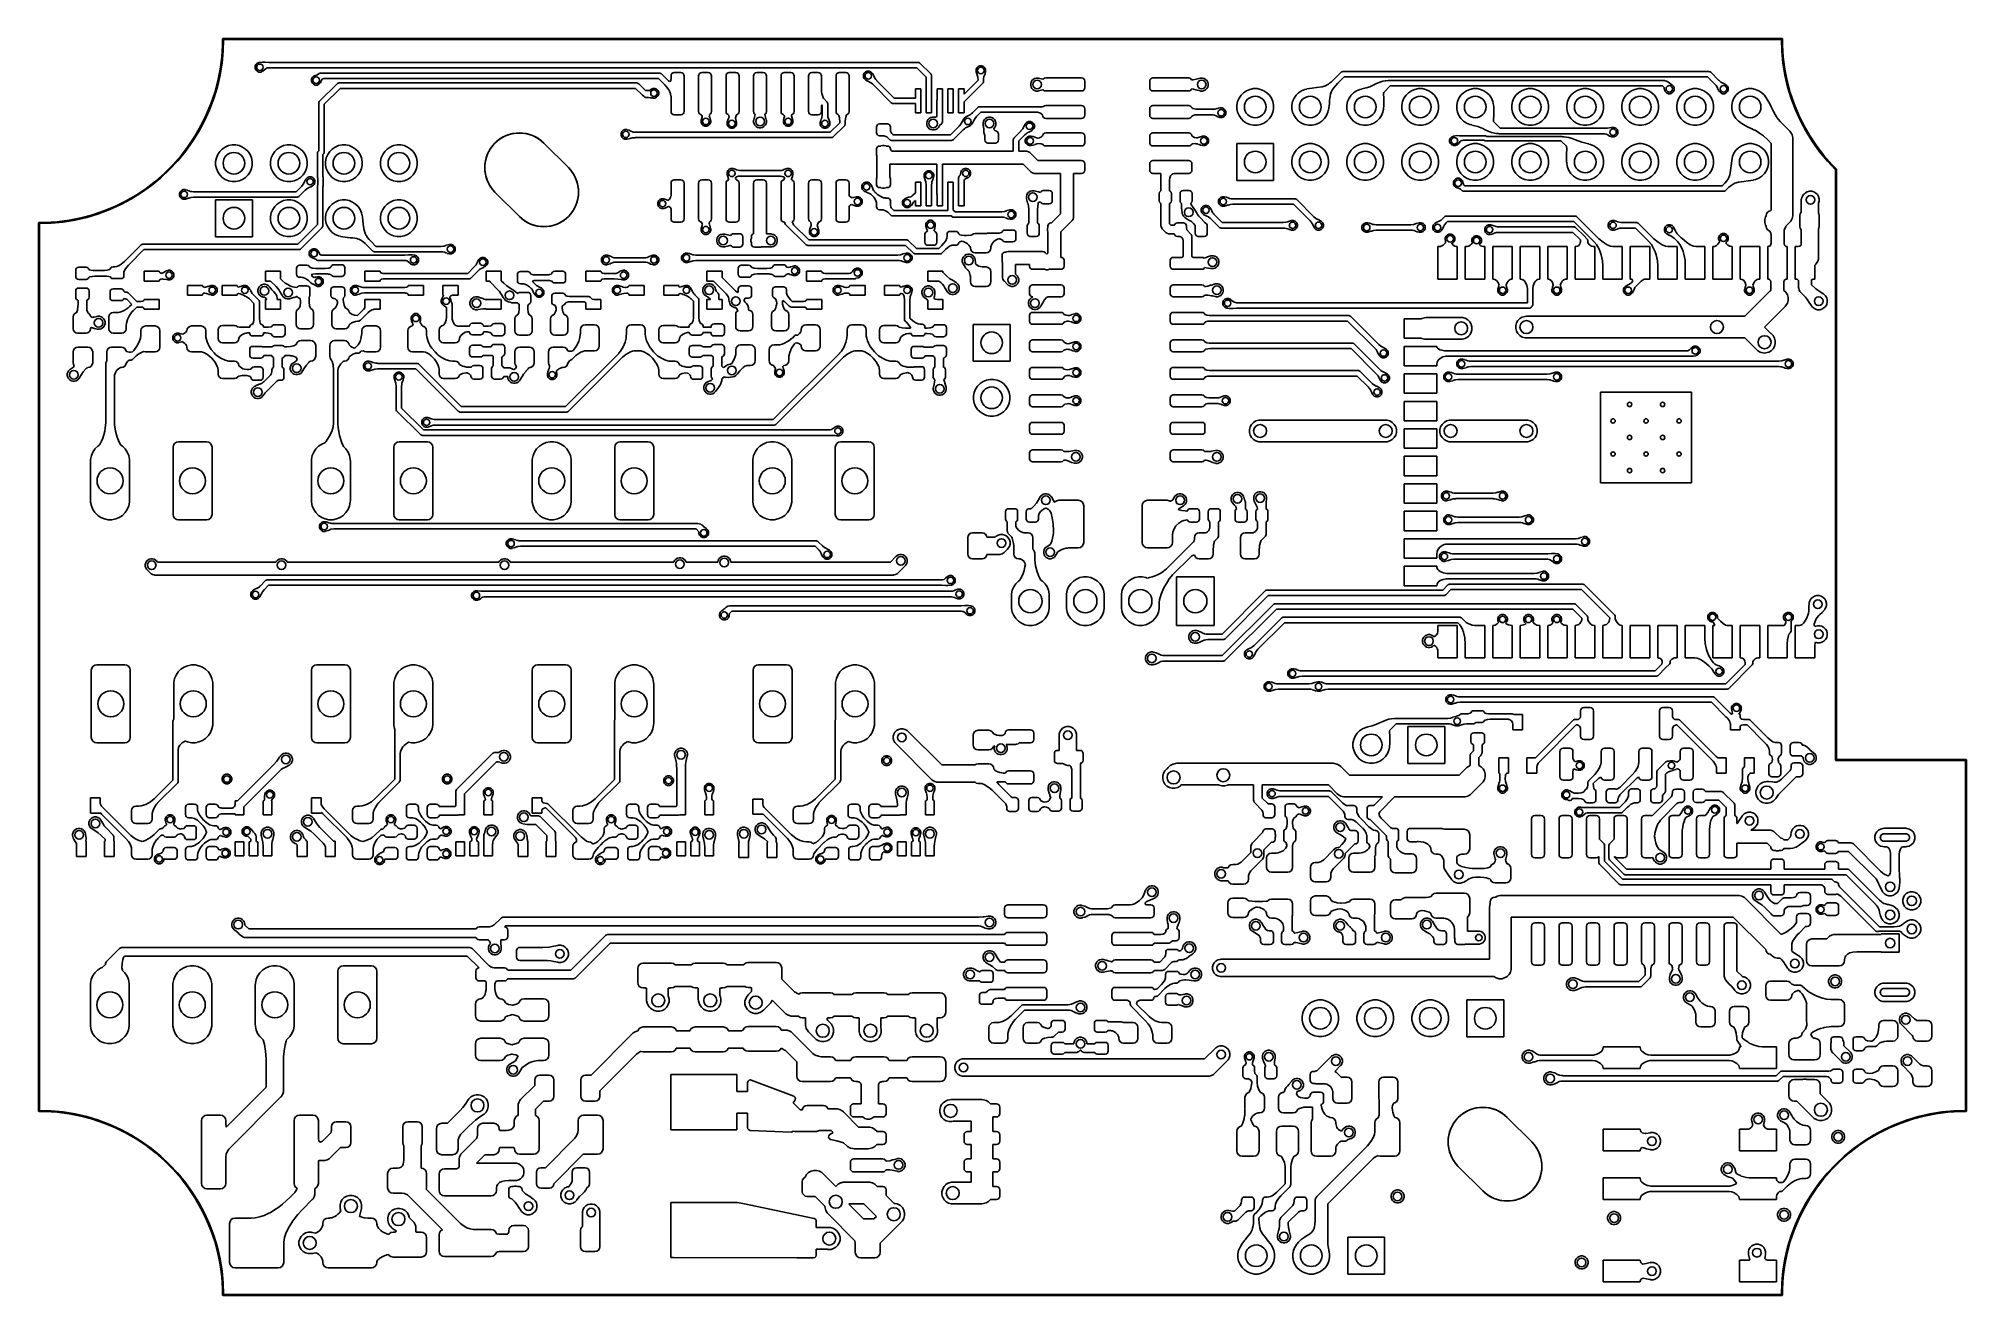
# Model space of a CAD drawing. Extents: x 89 to 178, y -115 to -57.
import ezdxf

# ---------------------------------------------------------------- set-up
doc = ezdxf.new("R2010")
doc.units = 0
doc.layers.add('BLACK', color=7, linetype='CONTINUOUS')

msp = doc.modelspace()

# ---------------------------------------------------------------- linework, layer by layer
at = {"layer": 'BLACK', "linetype": 'CONTINUOUS'}
for p, q in [((97.476903, -56.990433), (97.478689, -56.988646)), ((97.476903, -56.994143), (97.476903, -56.990433)), ((97.478689, -56.988646), (97.479775, -56.985305)), ((97.479775, -56.985305), (97.488023, -56.979312)), ((97.488023, -56.979312), (97.490433, -56.976903)), ((97.490433, -56.976903), (97.491682, -56.976654)), ((97.491682, -56.976654), (97.492275, -56.976224)), ((97.492275, -56.976224), (97.493847, -56.976224)), ((97.493847, -56.976224), (97.5, -56.975)), ((97.5, -56.975), (169.5, -56.975)), ((169.5, -56.975), (169.506153, -56.976224)), ((169.506153, -56.976224), (169.507725, -56.976224)), ((169.507725, -56.976224), (169.508317, -56.976654)), ((169.508317, -56.976654), (169.509567, -56.976903)), ((169.509567, -56.976903), (169.511976, -56.979312)), ((169.511976, -56.979312), (169.520225, -56.985305)), ((169.520225, -56.985305), (169.52131, -56.988646)), ((169.52131, -56.988646), (169.523097, -56.990433)), ((169.523097, -56.990433), (169.523097, -56.994143)), ((97.366282, -58.381279), (97.438709, -57.83114)), ((97.438709, -57.83114), (97.475, -57.277443)), ((97.506747, -57.557562), (97.452067, -58.112736)), ((97.475, -57), (97.476903, -56.994143)), ((97.475, -57.277443), (97.475, -57)), ((97.524182, -57.025), (97.506747, -57.557562)), ((169.47582, -57.025), (97.524182, -57.025)), ((169.493334, -57.558799), (169.47582, -57.025)), ((169.548257, -58.115194), (169.493334, -57.558799)), ((169.523097, -56.994143), (169.525, -57)), ((169.525, -57), (169.52502, -57.278059)), ((169.52502, -57.278059), (169.561473, -57.832981)), ((169.561473, -57.832981), (169.634221, -58.384321)), ((97.361195, -58.663145), (97.234518, -59.206432)), ((97.258029, -58.925502), (97.366282, -58.381279)), ((97.452067, -58.112736), (97.361195, -58.663145)), ((98.979323, -58.256105), (99.012919, -58.174997)), ((98.979323, -58.343895), (98.979323, -58.256105)), ((99.012919, -58.425003), (98.979323, -58.343895)), ((99.012919, -58.174997), (99.074997, -58.112919)), ((99.074997, -58.487081), (99.012919, -58.425003)), ((99.074997, -58.112919), (99.156105, -58.079323)), ((99.156105, -58.520677), (99.074997, -58.487081)), ((99.156105, -58.079323), (99.165491, -58.079323)), ((99.243895, -58.520677), (99.156105, -58.520677)), ((99.165491, -58.079323), (99.167735, -58.077838)), ((99.167735, -58.077838), (99.168448, -58.077722)), ((99.168448, -58.077722), (99.318372, -58.058278)), ((99.325003, -58.487081), (99.243895, -58.520677)), ((99.318372, -58.058278), (99.320522, -58.0582)), ((99.320522, -58.0582), (99.434246, -58.06453)), ((99.332391, -58.479692), (99.325003, -58.487081)), ((99.334945, -58.478917), (99.332391, -58.479692)), ((99.426792, -58.4035), (99.334945, -58.478917)), ((99.501193, -58.346183), (99.426792, -58.4035)), ((99.434246, -58.06453), (99.611388, -58.074385)), ((99.551272, -58.330491), (99.501193, -58.346183)), ((99.551277, -58.33049), (99.551272, -58.330491)), ((99.611638, -58.325833), (99.551277, -58.33049)), ((99.611388, -58.074385), (99.612667, -58.075)), ((99.613449, -58.325), (99.611638, -58.325833)), ((99.612667, -58.075), (129.6, -58.075)), ((129.548224, -58.325), (99.613449, -58.325)), ((101.612919, -58.774997), (101.674997, -58.712919)), ((101.674997, -58.712919), (101.756105, -58.679323)), ((101.756105, -58.679323), (101.762718, -58.679323)), ((101.762718, -58.679323), (101.766665, -58.676513)), ((101.766665, -58.676513), (101.861929, -58.651166)), ((101.861929, -58.651166), (101.878883, -58.64434)), ((101.878883, -58.64434), (101.911612, -58.611611)), ((101.911612, -58.611611), (101.930554, -58.596066)), ((101.930554, -58.596066), (101.975614, -58.577402)), ((101.975614, -58.577402), (102, -58.575)), ((102, -58.575), (117.665, -58.575)), ((117.665, -58.575), (117.689386, -58.577402)), ((117.689386, -58.577402), (117.689387, -58.577402)), ((117.689387, -58.577402), (117.699975, -58.581788)), ((117.699975, -58.581788), (117.734446, -58.596066)), ((117.734446, -58.596066), (117.734451, -58.596071)), ((117.734451, -58.596071), (117.753388, -58.611612)), ((117.753388, -58.611612), (118.070896, -58.92912)), ((118.19, -58.7), (118.201418, -58.642597)), ((118.19, -58.844255), (118.19, -58.7)), ((118.201418, -58.642597), (118.233934, -58.593934)), ((118.233934, -58.593934), (118.282597, -58.561418)), ((118.282597, -58.561418), (118.34, -58.55)), ((118.34, -58.55), (118.64, -58.55)), ((118.64, -58.55), (118.697403, -58.561418)), ((118.697403, -58.561418), (118.746066, -58.593934)), ((118.746066, -58.593934), (118.778582, -58.642597)), ((118.778582, -58.642597), (118.79, -58.7)), ((118.79, -58.7), (118.79, -60.35)), ((119.46, -58.7), (119.471418, -58.642597)), ((119.46, -60.35), (119.46, -58.7)), ((119.471418, -58.642597), (119.503934, -58.593934)), ((119.503934, -58.593934), (119.552597, -58.561418)), ((119.552597, -58.561418), (119.61, -58.55)), ((119.61, -58.55), (119.91, -58.55)), ((119.91, -58.55), (119.967403, -58.561418)), ((119.967403, -58.561418), (120.016066, -58.593934)), ((120.016066, -58.593934), (120.048582, -58.642597)), ((120.048582, -58.642597), (120.06, -58.7)), ((120.06, -58.7), (120.06, -60.35)), ((120.73, -58.7), (120.741418, -58.642597)), ((120.73, -60.35), (120.73, -58.7)), ((120.741418, -58.642597), (120.773934, -58.593934)), ((120.773934, -58.593934), (120.822597, -58.561418)), ((120.822597, -58.561418), (120.88, -58.55)), ((120.88, -58.55), (121.18, -58.55)), ((121.18, -58.55), (121.237403, -58.561418)), ((121.237403, -58.561418), (121.286066, -58.593934)), ((121.286066, -58.593934), (121.318582, -58.642597)), ((121.318582, -58.642597), (121.33, -58.7)), ((121.33, -58.7), (121.33, -60.35)), ((122, -58.7), (122.011418, -58.642597)), ((122, -60.35), (122, -58.7)), ((122.011418, -58.642597), (122.043934, -58.593934)), ((122.043934, -58.593934), (122.092597, -58.561418)), ((122.092597, -58.561418), (122.15, -58.55)), ((122.15, -58.55), (122.45, -58.55)), ((122.45, -58.55), (122.507403, -58.561418)), ((122.507403, -58.561418), (122.556066, -58.593934)), ((122.556066, -58.593934), (122.588582, -58.642597)), ((122.588582, -58.642597), (122.6, -58.7)), ((122.6, -58.7), (122.6, -60.35)), ((123.27, -58.7), (123.281418, -58.642597)), ((123.27, -60.35), (123.27, -58.7)), ((123.281418, -58.642597), (123.313934, -58.593934)), ((123.313934, -58.593934), (123.362597, -58.561418)), ((123.362597, -58.561418), (123.42, -58.55)), ((123.42, -58.55), (123.72, -58.55)), ((123.72, -58.55), (123.777403, -58.561418)), ((123.777403, -58.561418), (123.826066, -58.593934)), ((123.826066, -58.593934), (123.858582, -58.642597)), ((123.858582, -58.642597), (123.87, -58.7)), ((123.87, -58.7), (123.87, -60.35)), ((124.54, -58.7), (124.551418, -58.642597)), ((124.54, -60.35), (124.54, -58.7)), ((124.551418, -58.642597), (124.583934, -58.593934)), ((124.583934, -58.593934), (124.632597, -58.561418)), ((124.632597, -58.561418), (124.69, -58.55)), ((124.69, -58.55), (124.99, -58.55)), ((124.99, -58.55), (125.047403, -58.561418)), ((125.047403, -58.561418), (125.096066, -58.593934)), ((125.096066, -58.593934), (125.128582, -58.642597)), ((125.128582, -58.642597), (125.14, -58.7)), ((125.14, -58.7), (125.14, -59.426898)), ((125.81, -58.7), (125.821418, -58.642597)), ((125.81, -60.35), (125.81, -58.7)), ((125.821418, -58.642597), (125.853934, -58.593934)), ((125.853934, -58.593934), (125.902597, -58.561418)), ((125.902597, -58.561418), (125.96, -58.55)), ((125.96, -58.55), (126.26, -58.55)), ((126.26, -58.55), (126.317403, -58.561418)), ((126.317403, -58.561418), (126.366066, -58.593934)), ((126.366066, -58.593934), (126.398582, -58.642597)), ((126.398582, -58.642597), (126.41, -58.7)), ((126.41, -58.7), (126.41, -60.35)), ((127.079325, -58.656105), (127.112921, -58.574997)), ((127.079325, -58.743895), (127.079325, -58.656105)), ((127.112921, -58.825003), (127.079325, -58.743895)), ((127.112921, -58.574997), (127.174999, -58.512919)), ((127.174999, -58.512919), (127.256107, -58.479323)), ((127.256107, -58.479323), (127.343897, -58.479323)), ((127.343897, -58.479323), (127.425005, -58.512919)), ((127.425005, -58.512919), (127.487083, -58.574997)), ((127.487083, -58.574997), (127.490575, -58.583428)), ((127.490575, -58.583428), (127.493034, -58.585087)), ((127.493034, -58.585087), (127.493348, -58.585588)), ((127.493348, -58.585588), (127.54057, -58.665414)), ((127.54057, -58.665414), (127.541137, -58.666498)), ((127.541137, -58.666498), (127.572468, -58.734884)), ((127.572468, -58.734884), (127.605686, -58.804785)), ((129.975, -58.751776), (129.548224, -58.325)), ((129.6, -58.075), (129.624386, -58.077402)), ((129.624386, -58.077402), (129.624387, -58.077402)), ((129.624387, -58.077402), (129.629024, -58.079323)), ((129.629024, -58.079323), (129.669446, -58.096066)), ((129.669446, -58.096066), (129.669451, -58.096071)), ((129.669451, -58.096071), (129.688388, -58.111612)), ((129.688388, -58.111612), (130.188389, -58.611612)), ((129.975, -59.3), (129.975, -58.751776)), ((130.188389, -58.611612), (130.203934, -58.630554)), ((130.203934, -58.630554), (130.219164, -58.667324)), ((130.219164, -58.667324), (130.222598, -58.675614)), ((130.222598, -58.675614), (130.225, -58.7)), ((130.225, -58.7), (130.225, -59.3)), ((132.279323, -58.406105), (132.312919, -58.324997)), ((132.279323, -58.493895), (132.279323, -58.406105)), ((132.283185, -58.50322), (132.279323, -58.493895)), ((132.282869, -58.506093), (132.283185, -58.50322)), ((132.323466, -58.645729), (132.282869, -58.506093)), ((132.312919, -58.324997), (132.374997, -58.262919)), ((132.32383, -58.646789), (132.323466, -58.645729)), ((132.331993, -58.667303), (132.32383, -58.646789)), ((132.331999, -58.667323), (132.331993, -58.667303)), ((132.332005, -58.667337), (132.331999, -58.667323)), ((132.356404, -58.740254), (132.332005, -58.667337)), ((132.362466, -58.758371), (132.356404, -58.740254)), ((132.373987, -58.884576), (132.362466, -58.758371)), ((132.374997, -58.262919), (132.456105, -58.229323)), ((132.456105, -58.229323), (132.543895, -58.229323)), ((132.543895, -58.229323), (132.625003, -58.262919)), ((132.625003, -58.262919), (132.687081, -58.324997)), ((132.642055, -58.740254), (132.629632, -58.80529)), ((132.642059, -58.740241), (132.642055, -58.740254)), ((132.667997, -58.667324), (132.642059, -58.740241)), ((132.694197, -58.596821), (132.667997, -58.667324)), ((132.687081, -58.324997), (132.720677, -58.406105)), ((132.694563, -58.595653), (132.694197, -58.596821)), ((132.717618, -58.505814), (132.694563, -58.595653)), ((132.720677, -58.493895), (132.717184, -58.502327)), ((132.717184, -58.502327), (132.71775, -58.505238)), ((132.71775, -58.505238), (132.717618, -58.505814)), ((132.720677, -58.406105), (132.720677, -58.493895)), ((148.809662, -58.863561), (149.138612, -58.534612)), ((149.278776, -58.748), (148.986453, -59.040322)), ((149.138612, -58.534612), (149.157548, -58.519071)), ((149.157548, -58.519071), (149.157554, -58.519066)), ((149.157554, -58.519066), (149.189548, -58.505814)), ((149.189548, -58.505814), (149.202613, -58.500402)), ((149.202613, -58.500402), (149.202614, -58.500402)), ((149.202614, -58.500402), (149.227, -58.498)), ((149.227, -58.498), (166.122998, -58.498)), ((166.071222, -58.748), (149.278776, -58.748)), ((166.403474, -59.080252), (166.071222, -58.748)), ((166.122998, -58.498), (166.147384, -58.500402)), ((166.147384, -58.500402), (166.147385, -58.500402)), ((166.147385, -58.500402), (166.16045, -58.505814)), ((166.16045, -58.505814), (166.192444, -58.519066)), ((166.192444, -58.519066), (166.192449, -58.519071)), ((166.192449, -58.519071), (166.211386, -58.534612)), ((166.211386, -58.534612), (166.579302, -58.902528)), ((169.639532, -58.666793), (169.548257, -58.115194)), ((169.634221, -58.384321), (169.742952, -58.929706)), ((169.766767, -59.211223), (169.639532, -58.666793)), ((96.936052, -59.986918), (97.114414, -59.461481)), ((97.234518, -59.206432), (97.072579, -59.740271)), ((97.114414, -59.461481), (97.258029, -58.925502)), ((101.579323, -58.856105), (101.612919, -58.774997)), ((101.579323, -58.943895), (101.579323, -58.856105)), ((101.612919, -59.025003), (101.579323, -58.943895)), ((101.674997, -59.087081), (101.612919, -59.025003)), ((101.756105, -59.120677), (101.674997, -59.087081)), ((101.843895, -59.120677), (101.756105, -59.120677)), ((101.925003, -59.087081), (101.843895, -59.120677)), ((101.987081, -59.025003), (101.925003, -59.087081)), ((101.95488, -59.868344), (102.761611, -59.061612)), ((101.99158, -59.01414), (101.987081, -59.025003)), ((101.992925, -59.012945), (101.99158, -59.01414)), ((102.035321, -58.92548), (101.992925, -59.012945)), ((102.035605, -58.924849), (102.035321, -58.92548)), ((102.052406, -58.884226), (102.035605, -58.924849)), ((102.052407, -58.884224), (102.052406, -58.884226)), ((102.074175, -58.852608), (102.052407, -58.884224)), ((102.074179, -58.852605), (102.074175, -58.852608)), ((102.108438, -58.832222), (102.074179, -58.852605)), ((102.152674, -58.826349), (102.108438, -58.832222)), ((102.155406, -58.825), (102.152674, -58.826349)), ((117.613224, -58.825), (102.155406, -58.825)), ((102.901777, -59.275), (102.168268, -60.008508)), ((102.761611, -59.061612), (102.780553, -59.046067)), ((102.780553, -59.046067), (102.780554, -59.046066)), ((102.780554, -59.046066), (102.811857, -59.0331)), ((102.811857, -59.0331), (102.825613, -59.027402)), ((102.825613, -59.027402), (102.825614, -59.027402)), ((102.825614, -59.027402), (102.85, -59.025)), ((102.85, -59.025), (116.606841, -59.025)), ((116.555065, -59.275), (102.901777, -59.275)), ((116.868453, -59.588389), (116.555065, -59.275)), ((116.606841, -59.025), (116.631227, -59.027402)), ((116.631227, -59.027402), (116.631228, -59.027402)), ((116.631228, -59.027402), (116.644425, -59.032868)), ((116.644425, -59.032868), (116.676287, -59.046066)), ((116.676287, -59.046066), (116.676292, -59.046071)), ((116.676292, -59.046071), (116.695229, -59.061612)), ((116.695229, -59.061612), (117.008618, -59.375)), ((116.875706, -59.594341), (116.868453, -59.588389)), ((116.875952, -59.594848), (116.875706, -59.594341)), ((116.927338, -59.640489), (116.875952, -59.594848)), ((116.928838, -59.641619), (116.927338, -59.640489)), ((116.980665, -59.674512), (116.928838, -59.641619)), ((117.008618, -59.375), (117.203267, -59.375)), ((117.203267, -59.375), (117.264985, -59.321584)), ((117.264985, -59.321584), (117.267001, -59.320914)), ((117.267001, -59.320914), (117.274997, -59.312919)), ((117.274997, -59.312919), (117.356105, -59.279323)), ((117.356105, -59.279323), (117.443895, -59.279323)), ((117.443895, -59.279323), (117.525003, -59.312919)), ((117.525003, -59.312919), (117.587081, -59.374997)), ((117.587081, -59.625003), (117.525003, -59.687081)), ((117.587081, -59.374997), (117.620677, -59.456105)), ((117.620677, -59.543895), (117.587081, -59.625003)), ((117.896579, -59.108355), (117.613224, -58.825)), ((117.620677, -59.456105), (117.620677, -59.543895)), ((117.896996, -59.109511), (117.896579, -59.108355)), ((117.986331, -59.207614), (117.896996, -59.109511)), ((118.08716, -59.346696), (117.986331, -59.207614)), ((118.070896, -58.92912), (118.074316, -58.930212)), ((118.074316, -58.930212), (118.076091, -58.931474)), ((118.076091, -58.931474), (118.100834, -58.949071)), ((118.135899, -59.435882), (118.08716, -59.346696)), ((118.100834, -58.949071), (118.139584, -58.953804)), ((118.171612, -59.528967), (118.135899, -59.435882)), ((118.139584, -58.953804), (118.157637, -58.942691)), ((118.157637, -58.942691), (118.172979, -58.918907)), ((118.187752, -59.634558), (118.171612, -59.528967)), ((118.172979, -58.918907), (118.185373, -58.872208)), ((118.185373, -58.872208), (118.186756, -58.850844)), ((118.186756, -58.850844), (118.19, -58.844255)), ((118.188495, -59.637233), (118.187752, -59.634558)), ((118.19, -59.638746), (118.188495, -59.637233)), ((118.19, -60.35), (118.19, -59.638746)), ((125.14, -59.426898), (125.140304, -59.42827)), ((125.140304, -59.42827), (125.140306, -59.42827)), ((125.140306, -59.42827), (125.140308, -59.42829)), ((125.140308, -59.42829), (125.140341, -59.428435)), ((125.140341, -59.428435), (125.140356, -59.428621)), ((125.140356, -59.428621), (125.152964, -59.516766)), ((125.152964, -59.516766), (125.152964, -59.516767)), ((125.152964, -59.516767), (125.180788, -59.610304)), ((125.180788, -59.610304), (125.234475, -59.736758)), ((127.174999, -58.887081), (127.112921, -58.825003)), ((127.184325, -58.890944), (127.174999, -58.887081)), ((127.186132, -58.893198), (127.184325, -58.890944)), ((127.313579, -58.963231), (127.186132, -58.893198)), ((127.314586, -58.963723), (127.313579, -58.963231)), ((127.32036, -58.966209), (127.314586, -58.963723)), ((127.334859, -58.972454), (127.32036, -58.966209)), ((127.334867, -58.972458), (127.334859, -58.972454)), ((127.420798, -59.0153), (127.334867, -58.972458)), ((127.420799, -59.015301), (127.420798, -59.0153)), ((127.420801, -59.015302), (127.420799, -59.015301)), ((127.490214, -59.073102), (127.420801, -59.015302)), ((127.518546, -59.096694), (127.490214, -59.073102)), ((127.520698, -59.097472), (127.518546, -59.096694)), ((128.361614, -59.938389), (127.520698, -59.097472)), ((127.605686, -58.804785), (127.605691, -58.804792)), ((127.605691, -58.804792), (127.642894, -58.859564)), ((127.642894, -58.859564), (127.642896, -58.859566)), ((127.642896, -58.859566), (127.642898, -58.859569)), ((127.642898, -58.859569), (127.666942, -58.88621)), ((127.666942, -58.88621), (127.696083, -58.9185)), ((127.696083, -58.9185), (127.696526, -58.919748)), ((127.696526, -58.919748), (128.501779, -59.725)), ((129.475, -59.725), (129.475, -59.3)), ((129.475, -59.3), (129.725, -59.3)), ((129.725, -59.3), (129.725, -60.4)), ((129.975, -60.4), (129.975, -59.3)), ((130.225, -59.3), (130.225, -60.4)), ((130.475, -59.817173), (130.475, -59.3)), ((130.475, -59.3), (130.725, -59.3)), ((130.725, -59.3), (130.725, -59.817173)), ((130.975, -60.4), (130.975, -59.3)), ((130.975, -59.3), (131.225, -59.3)), ((131.225, -59.3), (131.225, -60.4)), ((131.475, -60.4), (131.475, -59.3)), ((131.475, -59.3), (131.725, -59.3)), ((131.725, -59.548224), (132.375, -58.898224)), ((132.588388, -59.038388), (131.725, -59.901776)), ((131.725, -59.3), (131.725, -59.548224)), ((132.374029, -58.885041), (132.373987, -58.884576)), ((132.375, -58.887112), (132.374029, -58.885041)), ((132.375, -58.898224), (132.375, -58.887112)), ((132.603933, -59.019447), (132.588388, -59.038388)), ((132.603934, -59.019446), (132.603933, -59.019447)), ((132.618121, -58.985195), (132.603934, -59.019446)), ((132.622598, -58.974387), (132.618121, -58.985195)), ((132.625, -58.95), (132.622598, -58.974386)), ((132.622598, -58.974386), (132.622598, -58.974387)), ((132.625569, -58.884576), (132.625, -58.885772)), ((132.625, -58.885772), (132.625, -58.95)), ((132.629632, -58.80529), (132.625569, -58.884576)), ((134.802567, -59.060842), (134.822836, -58.985195)), ((134.802567, -59.139158), (134.802567, -59.060842)), ((134.822836, -59.214805), (134.802567, -59.139158)), ((134.822836, -58.985195), (134.861994, -58.917372)), ((134.861994, -59.282628), (134.822836, -59.214805)), ((134.861994, -58.917372), (134.917372, -58.861994)), ((134.917372, -59.338006), (134.861994, -59.282628)), ((134.917372, -58.861994), (134.985195, -58.822836)), ((134.985195, -59.377164), (134.917372, -59.338006)), ((134.985195, -58.822836), (135.060842, -58.802567)), ((135.060842, -59.397433), (134.985195, -59.377164)), ((135.060842, -58.802567), (135.139158, -58.802567)), ((135.139158, -59.397433), (135.060842, -59.397433)), ((135.139158, -58.802567), (135.164873, -58.809457)), ((135.165203, -59.390454), (135.139158, -59.397433)), ((135.164873, -58.809457), (135.169916, -58.808471)), ((135.170435, -59.391214), (135.165203, -59.390454)), ((135.169916, -58.808471), (135.170249, -58.808544)), ((135.170249, -58.808544), (135.356388, -58.852699)), ((135.36968, -59.340666), (135.170435, -59.391214)), ((135.356388, -58.852699), (135.380729, -58.858696)), ((135.384495, -59.33694), (135.369679, -59.340665)), ((135.369679, -59.340665), (135.36968, -59.340666)), ((135.380729, -58.858696), (135.393934, -58.838934)), ((135.393934, -59.351066), (135.384495, -59.33694)), ((135.393934, -58.838934), (135.442597, -58.806418)), ((135.442597, -59.383582), (135.393934, -59.351066)), ((135.442597, -58.806418), (135.5, -58.795)), ((135.5, -59.395), (135.442597, -59.383582)), ((135.5, -58.795), (137.15, -58.795)), ((137.15, -59.395), (135.5, -59.395)), ((137.15, -58.795), (137.207403, -58.806418)), ((137.207403, -59.383582), (137.15, -59.395)), ((137.207403, -58.806418), (137.256066, -58.838934)), ((137.256066, -59.351066), (137.207403, -59.383582)), ((137.256066, -58.838934), (137.288582, -58.887597)), ((137.288582, -59.302403), (137.256066, -59.351066)), ((137.288582, -58.887597), (137.3, -58.945)), ((137.3, -59.245), (137.288582, -59.302403)), ((137.3, -58.945), (137.3, -59.245)), ((140.3, -58.945), (140.311418, -58.887597)), ((140.3, -59.245), (140.3, -58.945)), ((140.311418, -59.302403), (140.3, -59.245)), ((140.311418, -58.887597), (140.343934, -58.838934)), ((140.343934, -59.351066), (140.311418, -59.302403)), ((140.343934, -58.838934), (140.392597, -58.806418)), ((140.392597, -59.383582), (140.343934, -59.351066)), ((140.392597, -58.806418), (140.45, -58.795)), ((140.45, -59.395), (140.392597, -59.383582)), ((140.45, -58.795), (142.1, -58.795)), ((142.1, -59.395), (140.45, -59.395)), ((142.1, -58.795), (142.157403, -58.806418)), ((142.157403, -59.383582), (142.1, -59.395)), ((142.157403, -58.806418), (142.206066, -58.838934)), ((142.206066, -59.351066), (142.157403, -59.383582)), ((142.206066, -58.838934), (142.234234, -58.881091)), ((142.234736, -59.308157), (142.206066, -59.351066)), ((142.234234, -58.881091), (142.250468, -58.886826)), ((142.248124, -59.301612), (142.234736, -59.308157)), ((142.326788, -59.312852), (142.248124, -59.301612)), ((142.250468, -58.886826), (142.305673, -58.883708)), ((142.305673, -58.883708), (142.443611, -58.852699)), ((142.326803, -59.312855), (142.326788, -59.312852)), ((142.430219, -59.340639), (142.326803, -59.312855)), ((142.430378, -59.340681), (142.430219, -59.340639)), ((142.629564, -59.391214), (142.430378, -59.340681)), ((142.443611, -58.852699), (142.629705, -58.808555)), ((142.630121, -59.391341), (142.629564, -59.391214)), ((142.629705, -58.808555), (142.635192, -58.809439)), ((142.634736, -59.390438), (142.630121, -59.391341)), ((142.660842, -59.397433), (142.634736, -59.390438)), ((142.635192, -58.809439), (142.660842, -58.802567)), ((142.660842, -58.802567), (142.739158, -58.802567)), ((142.739158, -59.397433), (142.660842, -59.397433)), ((142.739158, -58.802567), (142.814805, -58.822836)), ((142.814805, -59.377164), (142.739158, -59.397433)), ((142.814805, -58.822836), (142.882628, -58.861994)), ((142.882628, -59.338006), (142.814805, -59.377164)), ((142.882628, -58.861994), (142.938006, -58.917372)), ((142.938006, -59.282628), (142.882628, -59.338006)), ((142.938006, -58.917372), (142.977164, -58.985195)), ((142.977164, -59.214805), (142.938006, -59.282628)), ((142.977164, -58.985195), (142.997433, -59.060842)), ((142.997433, -59.139158), (142.977164, -59.214805)), ((142.997433, -59.060842), (142.997433, -59.139158)), ((144.425367, -59.734313), (144.517941, -59.595766)), ((144.517941, -59.595766), (144.635766, -59.477941)), ((144.635766, -59.477941), (144.774313, -59.385367)), ((144.774313, -59.385367), (144.928258, -59.321601)), ((144.928258, -59.321601), (145.091685, -59.289093)), ((145.091685, -59.289093), (145.258315, -59.289093)), ((145.258315, -59.289093), (145.421742, -59.321601)), ((145.421742, -59.321601), (145.575687, -59.385367)), ((145.575687, -59.385367), (145.714234, -59.477941)), ((145.714234, -59.477941), (145.832059, -59.595766)), ((145.832059, -59.595766), (145.924633, -59.734313)), ((146.965367, -59.734313), (147.057941, -59.595766)), ((147.057941, -59.595766), (147.175766, -59.477941)), ((147.175766, -59.477941), (147.314313, -59.385367)), ((147.314313, -59.385367), (147.468258, -59.321601)), ((147.468258, -59.321601), (147.553225, -59.304699)), ((147.553225, -59.304699), (147.553279, -59.304434)), ((147.553279, -59.304434), (147.56073, -59.299467)), ((147.56073, -59.299467), (147.561109, -59.299398)), ((147.561109, -59.299398), (147.802656, -59.260252)), ((147.802656, -59.260252), (147.803235, -59.260174)), ((147.803235, -59.260174), (148.007224, -59.238699)), ((148.007224, -59.238699), (148.261259, -59.205824)), ((148.261259, -59.205824), (148.42106, -59.154727)), ((148.42106, -59.154727), (148.503352, -59.112347)), ((148.503352, -59.112347), (148.560427, -59.074759)), ((148.560427, -59.074759), (148.590019, -59.055272)), ((148.590019, -59.055272), (148.607596, -59.041121)), ((148.607596, -59.041121), (148.697253, -58.968942)), ((148.635447, -59.634816), (148.611297, -59.842798)), ((148.655535, -59.541428), (148.635447, -59.634816)), ((148.686232, -59.450163), (148.655535, -59.541428)), ((148.731478, -59.357349), (148.686232, -59.450163)), ((148.697253, -58.968942), (148.808878, -58.863859)), ((148.795202, -59.25933), (148.731478, -59.357349)), ((148.795209, -59.25932), (148.795202, -59.25933)), ((148.881373, -59.152385), (148.795209, -59.25932)), ((148.808878, -58.863859), (148.809662, -58.863561)), ((148.986137, -59.041121), (148.881373, -59.152385)), ((148.986453, -59.040322), (148.986137, -59.041121)), ((149.505367, -59.734313), (149.597941, -59.595766)), ((149.597941, -59.595766), (149.715766, -59.477941)), ((149.715766, -59.477941), (149.854313, -59.385367)), ((149.854313, -59.385367), (150.008258, -59.321601)), ((150.008258, -59.321601), (150.092873, -59.304769)), ((150.092873, -59.304769), (150.093111, -59.303584)), ((150.093111, -59.303584), (150.100108, -59.298716)), ((150.100108, -59.298716), (150.295322, -59.252015)), ((150.295322, -59.252015), (150.460206, -59.197658)), ((150.460206, -59.197658), (150.712359, -59.084891)), ((150.712359, -59.084891), (150.781696, -59.051137)), ((150.781696, -59.051137), (150.782383, -59.05083)), ((150.782383, -59.05083), (150.969917, -58.97446)), ((150.969917, -58.97446), (150.971209, -58.974023)), ((150.971209, -58.974023), (151.068892, -58.947329)), ((151.068892, -58.947329), (151.069831, -58.947116)), ((151.069831, -58.947116), (151.182799, -58.926522)), ((151.107835, -59.458941), (151.102961, -59.508694)), ((151.102961, -59.508694), (151.108926, -59.743595)), ((151.401997, -59.164779), (151.107835, -59.458941)), ((151.182799, -58.926522), (151.183723, -58.926392)), ((151.183723, -58.926392), (151.319608, -58.912845)), ((151.319608, -58.912845), (151.320417, -58.912793)), ((151.320417, -58.912793), (151.327335, -58.912587)), ((151.327335, -58.912587), (151.332613, -58.910402)), ((151.332613, -58.910402), (151.332614, -58.910402)), ((151.332614, -58.910402), (151.357, -58.908)), ((151.357, -58.908), (164.032998, -58.908)), ((151.47149, -59.158905), (151.401997, -59.164779)), ((151.473438, -59.158), (151.47149, -59.158905)), ((163.973144, -59.158), (151.473438, -59.158)), ((152.045367, -59.734313), (152.137941, -59.595766)), ((152.137941, -59.595766), (152.255766, -59.477941)), ((152.255766, -59.477941), (152.394313, -59.385367)), ((152.394313, -59.385367), (152.548258, -59.321601)), ((152.548258, -59.321601), (152.711685, -59.289093)), ((152.711685, -59.289093), (152.878315, -59.289093)), ((152.878315, -59.289093), (153.041742, -59.321601)), ((153.041742, -59.321601), (153.195687, -59.385367)), ((153.195687, -59.385367), (153.334234, -59.477941)), ((153.334234, -59.477941), (153.452059, -59.595766)), ((153.452059, -59.595766), (153.544633, -59.734313)), ((154.585367, -59.734313), (154.677941, -59.595766)), ((154.677941, -59.595766), (154.795766, -59.477941)), ((154.795766, -59.477941), (154.934313, -59.385367)), ((154.934313, -59.385367), (155.088258, -59.321601)), ((155.088258, -59.321601), (155.251685, -59.289093)), ((155.251685, -59.289093), (155.418315, -59.289093)), ((155.418315, -59.289093), (155.581742, -59.321601)), ((155.581742, -59.321601), (155.735687, -59.385367)), ((155.735687, -59.385367), (155.874234, -59.477941)), ((155.874234, -59.477941), (155.992059, -59.595766)), ((155.992059, -59.595766), (156.084633, -59.734313)), ((157.125367, -59.734313), (157.217941, -59.595766)), ((157.217941, -59.595766), (157.335766, -59.477941)), ((157.335766, -59.477941), (157.474313, -59.385367)), ((157.474313, -59.385367), (157.628258, -59.321601)), ((157.628258, -59.321601), (157.791685, -59.289093)), ((157.791685, -59.289093), (157.958315, -59.289093)), ((157.958315, -59.289093), (158.121742, -59.321601)), ((158.121742, -59.321601), (158.275687, -59.385367)), ((158.275687, -59.385367), (158.414234, -59.477941)), ((158.414234, -59.477941), (158.532059, -59.595766)), ((158.532059, -59.595766), (158.624633, -59.734313)), ((159.665367, -59.734313), (159.757941, -59.595766)), ((159.757941, -59.595766), (159.875766, -59.477941)), ((159.875766, -59.477941), (160.014313, -59.385367)), ((160.014313, -59.385367), (160.168258, -59.321601)), ((160.168258, -59.321601), (160.331685, -59.289093)), ((160.331685, -59.289093), (160.498315, -59.289093)), ((160.498315, -59.289093), (160.661742, -59.321601)), ((160.661742, -59.321601), (160.815687, -59.385367)), ((160.815687, -59.385367), (160.954234, -59.477941)), ((160.954234, -59.477941), (161.072059, -59.595766)), ((161.072059, -59.595766), (161.164633, -59.734313)), ((162.205367, -59.734313), (162.297941, -59.595766)), ((162.297941, -59.595766), (162.415766, -59.477941)), ((162.415766, -59.477941), (162.554313, -59.385367)), ((162.554313, -59.385367), (162.708258, -59.321601)), ((162.708258, -59.321601), (162.871685, -59.289093)), ((162.871685, -59.289093), (163.038315, -59.289093)), ((163.038315, -59.289093), (163.201742, -59.321601)), ((163.201742, -59.321601), (163.355687, -59.385367)), ((163.355687, -59.385367), (163.494234, -59.477941)), ((163.494234, -59.477941), (163.612059, -59.595766)), ((163.612059, -59.595766), (163.704633, -59.734313)), ((163.975285, -59.159189), (163.973144, -59.158)), ((163.983334, -59.160112), (163.975285, -59.159189)), ((164.062596, -59.239374), (163.983334, -59.160112)), ((164.032998, -58.908), (164.057384, -58.910402)), ((164.057384, -58.910402), (164.057385, -58.910402)), ((164.057385, -58.910402), (164.065811, -58.913892)), ((164.067933, -59.274162), (164.062596, -59.239374)), ((164.065811, -58.913892), (164.081518, -58.91481)), ((164.079103, -59.345896), (164.067933, -59.274162)), ((164.079923, -59.348733), (164.079103, -59.345896)), ((164.107361, -59.412158), (164.079923, -59.348733)), ((164.081518, -58.91481), (164.083689, -58.915144)), ((164.083689, -58.915144), (164.10455, -58.920403)), ((164.10455, -58.920403), (164.164082, -58.93541)), ((164.108355, -59.413989), (164.107361, -59.412158)), ((164.108356, -59.413989), (164.108355, -59.413989)), ((164.112919, -59.425005), (164.108356, -59.413989)), ((164.174997, -59.487083), (164.112919, -59.425005)), ((164.164082, -58.93541), (164.166728, -58.936432)), ((164.166728, -58.936432), (164.230844, -58.970631)), ((164.256105, -59.520679), (164.174997, -59.487083)), ((164.230844, -58.970631), (164.232302, -58.971553)), ((164.232302, -58.971553), (164.299153, -59.021075)), ((164.343895, -59.520679), (164.256105, -59.520679)), ((164.299153, -59.021075), (164.415969, -59.106328)), ((164.425003, -59.487083), (164.343895, -59.520679)), ((164.415969, -59.106328), (164.418295, -59.110142)), ((164.418295, -59.110142), (164.425003, -59.112921)), ((164.425003, -59.112921), (164.487081, -59.174999)), ((164.487081, -59.425005), (164.425003, -59.487083)), ((164.487081, -59.174999), (164.520677, -59.256107)), ((164.520677, -59.343897), (164.487081, -59.425005)), ((164.520677, -59.256107), (164.520677, -59.343897)), ((164.745367, -59.734313), (164.837941, -59.595766)), ((164.837941, -59.595766), (164.955766, -59.477941)), ((164.955766, -59.477941), (165.094313, -59.385367)), ((165.094313, -59.385367), (165.248258, -59.321601)), ((165.248258, -59.321601), (165.411685, -59.289093)), ((165.411685, -59.289093), (165.578315, -59.289093)), ((165.578315, -59.289093), (165.741742, -59.321601)), ((165.741742, -59.321601), (165.895687, -59.385367)), ((165.895687, -59.385367), (166.034234, -59.477941)), ((166.034234, -59.477941), (166.152059, -59.595766)), ((166.152059, -59.595766), (166.244633, -59.734313)), ((166.403918, -59.081501), (166.403474, -59.080252)), ((166.426752, -59.106803), (166.403918, -59.081501)), ((166.457103, -59.140433), (166.426752, -59.106803)), ((166.457104, -59.140435), (166.457103, -59.140433)), ((166.457106, -59.140437), (166.457104, -59.140435)), ((166.494311, -59.195208), (166.457106, -59.140437)), ((166.494315, -59.195215), (166.494311, -59.195208)), ((166.527532, -59.265115), (166.494315, -59.195215)), ((166.558863, -59.333502), (166.527532, -59.265115)), ((166.55943, -59.334586), (166.558863, -59.333502)), ((166.606653, -59.414413), (166.55943, -59.334586)), ((166.579302, -58.902528), (166.581455, -58.903307)), ((166.581455, -58.903307), (166.6792, -58.984699)), ((166.606967, -59.414914), (166.606653, -59.414413)), ((166.609426, -59.416572), (166.606967, -59.414914)), ((166.612919, -59.425005), (166.609426, -59.416572)), ((166.674997, -59.487083), (166.612919, -59.425005)), ((166.756105, -59.520679), (166.674997, -59.487083)), ((166.6792, -58.984699), (166.765141, -59.027547)), ((166.843895, -59.520679), (166.756105, -59.520679)), ((166.765141, -59.027547), (166.78542, -59.03628)), ((166.78542, -59.03628), (166.786421, -59.036769)), ((166.786421, -59.036769), (166.913869, -59.106803)), ((166.925003, -59.487083), (166.843895, -59.520679)), ((166.913869, -59.106803), (166.915675, -59.109057)), ((166.915675, -59.109057), (166.925003, -59.112921)), ((166.925003, -59.112921), (166.987081, -59.174999)), ((166.987081, -59.425005), (166.925003, -59.487083)), ((166.987081, -59.174999), (167.020677, -59.256107)), ((167.020677, -59.343897), (166.987081, -59.425005)), ((167.020677, -59.256107), (167.020677, -59.343897)), ((167.285367, -59.734313), (167.377941, -59.595766)), ((167.377941, -59.595766), (167.495766, -59.477941)), ((167.495766, -59.477941), (167.634313, -59.385367)), ((167.634313, -59.385367), (167.788258, -59.321601)), ((167.788258, -59.321601), (167.951685, -59.289093)), ((167.951685, -59.289093), (168.118315, -59.289093)), ((168.118315, -59.289093), (168.281742, -59.321601)), ((168.281742, -59.321601), (168.435687, -59.385367)), ((168.435687, -59.385367), (168.574234, -59.477941)), ((168.574234, -59.477941), (168.692059, -59.595766)), ((168.692059, -59.595766), (168.740154, -59.667746)), ((169.742952, -58.929706), (169.887199, -59.466791)), ((169.929416, -59.746141), (169.766767, -59.211223)), ((169.887199, -59.466791), (170.06634, -59.993266)), ((96.478287, -60.997227), (96.723706, -60.499566)), ((96.876073, -60.262376), (96.64584, -60.770511)), ((96.723706, -60.499566), (96.936052, -59.986918)), ((97.072579, -59.740271), (96.876073, -60.262376)), ((101.918268, -59.956732), (101.92067, -59.932346)), ((101.918268, -62.161492), (101.918268, -59.956732)), ((101.92067, -59.932346), (101.939334, -59.887286)), ((101.939334, -59.887286), (101.939339, -59.88728)), ((101.939339, -59.88728), (101.95488, -59.868344)), ((102.168268, -60.008508), (102.168268, -62.213268)), ((116.983724, -59.675885), (116.980665, -59.674512)), ((117.032661, -59.68985), (116.983724, -59.675885)), ((117.071192, -59.700845), (117.032661, -59.68985)), ((117.07403, -59.701288), (117.071192, -59.700845)), ((117.152861, -59.703795), (117.07403, -59.701288)), ((117.152972, -59.703798), (117.152861, -59.703795)), ((117.242458, -59.705793), (117.152972, -59.703798)), ((117.345287, -59.71926), (117.242455, -59.705793)), ((117.242455, -59.705793), (117.242458, -59.705793)), ((117.350031, -59.718161), (117.345287, -59.71926)), ((117.356105, -59.720677), (117.350031, -59.718161)), ((117.443895, -59.720677), (117.356105, -59.720677)), ((117.525003, -59.687081), (117.443895, -59.720677)), ((118.201418, -60.407403), (118.19, -60.35)), ((118.233934, -60.456066), (118.201418, -60.407403)), ((118.282597, -60.488582), (118.233934, -60.456066)), ((118.34, -60.5), (118.282597, -60.488582)), ((118.64, -60.5), (118.34, -60.5)), ((118.697403, -60.488582), (118.64, -60.5)), ((118.746066, -60.456066), (118.697403, -60.488582)), ((118.778582, -60.407403), (118.746066, -60.456066)), ((118.79, -60.35), (118.778582, -60.407403)), ((119.471418, -60.407403), (119.46, -60.35)), ((119.503934, -60.456066), (119.471418, -60.407403)), ((119.552597, -60.488582), (119.503934, -60.456066)), ((119.581885, -60.494407), (119.552597, -60.488582)), ((119.614364, -60.533859), (119.581885, -60.494407)), ((119.632575, -60.58106), (119.614364, -60.533859)), ((119.958785, -60.527216), (119.954074, -60.541064)), ((119.954074, -60.541064), (119.967993, -60.582662)), ((119.973258, -60.484669), (119.958785, -60.527216)), ((120.016066, -60.456066), (119.973258, -60.484669)), ((120.048582, -60.407403), (120.016066, -60.456066)), ((120.06, -60.35), (120.048582, -60.407403)), ((120.741418, -60.407403), (120.73, -60.35)), ((120.773934, -60.456066), (120.741418, -60.407403)), ((120.822597, -60.488582), (120.773934, -60.456066)), ((120.835065, -60.491062), (120.822597, -60.488582)), ((120.855538, -60.521624), (120.835065, -60.491062)), ((120.880454, -60.604063), (120.855538, -60.521624)), ((121.196475, -60.540422), (121.171623, -60.643011)), ((121.22077, -60.49189), (121.196475, -60.540422)), ((121.237403, -60.488582), (121.22077, -60.49189)), ((121.286066, -60.456066), (121.237403, -60.488582)), ((121.318582, -60.407403), (121.286066, -60.456066)), ((121.33, -60.35), (121.318582, -60.407403)), ((122.011418, -60.407403), (122, -60.35)), ((122.008668, -60.729634), (122.056085, -60.536359)), ((122.043934, -60.456066), (122.011418, -60.407403)), ((122.07193, -60.474772), (122.043934, -60.456066)), ((122.056085, -60.536359), (122.056117, -60.536232)), ((122.056117, -60.536232), (122.07193, -60.474772)), ((122.556066, -60.456066), (122.529103, -60.474082)), ((122.529103, -60.474082), (122.543911, -60.536345)), ((122.543911, -60.536345), (122.591331, -60.729634)), ((122.588582, -60.407403), (122.556066, -60.456066)), ((122.6, -60.35), (122.588582, -60.407403)), ((123.281418, -60.407403), (123.27, -60.35)), ((123.313934, -60.456066), (123.281418, -60.407403)), ((123.362597, -60.488582), (123.313934, -60.456066)), ((123.388678, -60.493769), (123.362597, -60.488582)), ((123.415795, -60.528433), (123.388678, -60.493769)), ((123.433843, -60.577497), (123.415795, -60.528433)), ((123.758429, -60.528433), (123.754509, -60.542365)), ((123.754509, -60.542365), (123.767993, -60.582662)), ((123.759498, -60.524633), (123.758429, -60.528433)), ((123.759499, -60.52463), (123.759498, -60.524633)), ((123.759501, -60.524624), (123.759499, -60.52463)), ((123.759502, -60.52462), (123.759501, -60.524624)), ((123.77613, -60.488835), (123.759502, -60.52462)), ((123.777403, -60.488582), (123.77613, -60.488835)), ((123.826066, -60.456066), (123.777403, -60.488582)), ((123.858582, -60.407403), (123.826066, -60.456066)), ((123.87, -60.35), (123.858582, -60.407403)), ((124.551418, -60.407403), (124.54, -60.35)), ((124.583934, -60.456066), (124.551418, -60.407403)), ((124.632597, -60.488582), (124.583934, -60.456066)), ((124.69, -60.5), (124.632597, -60.488582)), ((124.99, -60.5), (124.69, -60.5)), ((125.047403, -60.488582), (124.99, -60.5)), ((125.096066, -60.456066), (125.047403, -60.488582)), ((125.128582, -60.407403), (125.096066, -60.456066)), ((125.14, -60.35), (125.128582, -60.407403)), ((125.153649, -60.040359), (125.14, -60.04393)), ((125.14, -60.04393), (125.14, -60.35)), ((125.164413, -60.049605), (125.153649, -60.040359)), ((125.157965, -60.609751), (125.17039, -60.544702)), ((125.171733, -60.055892), (125.164413, -60.049605)), ((125.17039, -60.544702), (125.174453, -60.465423)), ((125.175022, -60.05711), (125.171733, -60.055892)), ((125.174453, -60.465423), (125.175022, -60.464226)), ((125.175022, -60.464226), (125.175022, -60.05711)), ((125.234475, -59.736758), (125.241145, -59.749368)), ((125.241145, -59.749368), (125.38841, -59.896633)), ((125.38841, -59.896633), (125.403955, -59.915575)), ((125.403955, -59.915575), (125.403956, -59.915576)), ((125.403956, -59.915576), (125.42262, -59.960636)), ((125.42262, -59.960636), (125.425022, -59.985022)), ((125.425022, -59.985022), (125.425022, -60.462887)), ((125.425022, -60.462887), (125.425993, -60.464959)), ((125.425993, -60.464959), (125.437556, -60.591632)), ((125.821418, -60.407403), (125.81, -60.35)), ((125.853934, -60.456066), (125.821418, -60.407403)), ((125.902597, -60.488582), (125.853934, -60.456066)), ((125.915065, -60.491062), (125.902597, -60.488582)), ((125.935538, -60.521624), (125.915065, -60.491062)), ((125.970637, -60.637752), (125.935538, -60.521624)), ((126.276475, -60.540422), (126.242684, -60.679912)), ((126.30077, -60.49189), (126.276475, -60.540422)), ((126.317403, -60.488582), (126.30077, -60.49189)), ((126.366066, -60.456066), (126.317403, -60.488582)), ((126.398582, -60.407403), (126.366066, -60.456066)), ((126.41, -60.35), (126.398582, -60.407403)), ((128.380555, -59.953933), (128.361614, -59.938389)), ((128.380556, -59.953934), (128.380555, -59.953933)), ((128.425616, -59.972598), (128.380556, -59.953934)), ((128.450002, -59.975), (128.425616, -59.972598)), ((129.475, -59.975), (128.450002, -59.975)), ((128.501779, -59.725), (129.475, -59.725)), ((129.475, -60.4), (129.475, -59.975)), ((129.725, -60.4), (129.475, -60.4)), ((130.225, -60.4), (129.975, -60.4)), ((130.464631, -60.560024), (130.468121, -60.533137)), ((130.468121, -60.533137), (130.469444, -60.530836)), ((130.469444, -59.85), (130.471953, -59.82453)), ((130.469444, -60.530836), (130.469444, -59.85)), ((130.471953, -59.82453), (130.475, -59.817173)), ((130.725, -59.817173), (130.728047, -59.82453)), ((130.728047, -59.82453), (130.730556, -59.85)), ((130.730556, -59.85), (130.730556, -60.8)), ((131.225, -60.4), (130.975, -60.4)), ((131.725, -60.4), (131.475, -60.4)), ((131.725, -59.901776), (131.725, -60.4)), ((131.866494, -60.558866), (131.934859, -60.527546)), ((131.934859, -60.527546), (132.004787, -60.494316)), ((132.004787, -60.494316), (132.05957, -60.457104)), ((132.05957, -60.457104), (132.118501, -60.403918)), ((132.118501, -60.403918), (132.119751, -60.403473)), ((132.119751, -60.403473), (132.363613, -60.159612)), ((132.503779, -60.373), (132.297473, -60.579305)), ((132.363613, -60.159612), (132.382555, -60.144067)), ((132.382555, -60.144067), (132.382556, -60.144066)), ((132.382556, -60.144066), (132.411059, -60.13226)), ((132.411059, -60.13226), (132.427615, -60.125402)), ((132.427615, -60.125402), (132.427616, -60.125402)), ((132.427616, -60.125402), (132.452002, -60.123)), ((132.452002, -60.123), (135.352868, -60.123)), ((135.059029, -60.373), (132.503779, -60.373)), ((135.060743, -60.373881), (135.059029, -60.373)), ((135.119674, -60.378719), (135.060743, -60.373881)), ((135.119675, -60.378719), (135.119674, -60.378719)), ((135.11968, -60.37872), (135.119675, -60.378719)), ((135.202628, -60.39876), (135.11968, -60.37872)), ((135.247936, -60.418712), (135.202628, -60.39876)), ((135.262128, -60.424962), (135.247936, -60.418712)), ((135.262129, -60.424963), (135.262128, -60.424962)), ((135.262132, -60.424964), (135.262129, -60.424963)), ((135.262133, -60.424965), (135.262132, -60.424964)), ((135.262135, -60.424966), (135.262133, -60.424965)), ((135.3134, -60.462819), (135.262135, -60.424966)), ((135.313401, -60.46282), (135.3134, -60.462819)), ((135.313403, -60.462822), (135.313401, -60.46282)), ((135.341266, -60.497714), (135.313403, -60.462822)), ((135.341268, -60.497717), (135.341266, -60.497714)), ((135.351133, -60.5207), (135.341268, -60.497717)), ((135.361418, -60.572403), (135.351133, -60.5207)), ((135.352868, -60.123), (135.36771, -60.119665)), ((135.36771, -60.119665), (135.390128, -60.114628)), ((135.390128, -60.114628), (135.393934, -60.108934)), ((135.393934, -60.108934), (135.442597, -60.076418)), ((135.442597, -60.076418), (135.5, -60.065)), ((135.5, -60.065), (137.15, -60.065)), ((137.15, -60.065), (137.207403, -60.076418)), ((137.207403, -60.076418), (137.256066, -60.108934)), ((137.256066, -60.108934), (137.288582, -60.157597)), ((137.288582, -60.157597), (137.3, -60.215)), ((137.3, -60.515), (137.288582, -60.572403)), ((137.3, -60.215), (137.3, -60.515)), ((140.3, -60.215), (140.311418, -60.157597)), ((140.3, -60.515), (140.3, -60.215)), ((140.311418, -60.572403), (140.3, -60.515)), ((140.311418, -60.157597), (140.343934, -60.108934)), ((140.343934, -60.108934), (140.392597, -60.076418)), ((140.392597, -60.076418), (140.45, -60.065)), ((140.45, -60.065), (142.1, -60.065)), ((142.1, -60.065), (142.157403, -60.076418)), ((142.157403, -60.076418), (142.206066, -60.108934)), ((142.206066, -60.108934), (142.238582, -60.157597)), ((142.238582, -60.157597), (142.24189, -60.174229)), ((142.271621, -60.539463), (142.241062, -60.559932)), ((142.24189, -60.174229), (142.290423, -60.198525)), ((142.271624, -60.539462), (142.271621, -60.539463)), ((142.387752, -60.504363), (142.271624, -60.539462)), ((142.290423, -60.198525), (142.429914, -60.232316)), ((142.387757, -60.504362), (142.387752, -60.504363)), ((142.38776, -60.504362), (142.387757, -60.504362)), ((142.539332, -60.490944), (142.38776, -60.504362)), ((142.429914, -60.232316), (142.539047, -60.239299)), ((142.539047, -60.239299), (142.540474, -60.24)), ((142.541354, -60.49), (142.539332, -60.490944)), ((142.540474, -60.24), (143.164217, -60.24)), ((143.163905, -60.49), (142.541354, -60.49)), ((143.165298, -60.490681), (143.163905, -60.49)), ((143.164217, -60.24), (143.165449, -60.239454)), ((143.229236, -60.49465), (143.165298, -60.490681)), ((143.165449, -60.239454), (143.310179, -60.232356)), ((143.285563, -60.507199), (143.229236, -60.49465)), ((143.372461, -60.549001), (143.285563, -60.507199)), ((143.310179, -60.232356), (143.420101, -60.209846)), ((143.444949, -60.586941), (143.372461, -60.549001)), ((143.420101, -60.209846), (143.544459, -60.181936)), ((143.544459, -60.181936), (143.548219, -60.182589)), ((143.548219, -60.182589), (143.556105, -60.179323)), ((143.556105, -60.179323), (143.643895, -60.179323)), ((143.643895, -60.179323), (143.725003, -60.212919)), ((143.725003, -60.212919), (143.787081, -60.274997)), ((143.787081, -60.525003), (143.725003, -60.587081)), ((143.787081, -60.274997), (143.820677, -60.356105)), ((143.820677, -60.443895), (143.787081, -60.525003)), ((143.820677, -60.356105), (143.820677, -60.443895)), ((144.329093, -60.051685), (144.361601, -59.888258)), ((144.329093, -60.218315), (144.329093, -60.051685)), ((144.361601, -60.381742), (144.329093, -60.218315)), ((144.361601, -59.888258), (144.425367, -59.734313)), ((144.425367, -60.535687), (144.361601, -60.381742)), ((144.517941, -60.674234), (144.425367, -60.535687)), ((145.924633, -60.535687), (145.832059, -60.674234)), ((145.924633, -59.734313), (145.988399, -59.888258)), ((145.988399, -60.381742), (145.924633, -60.535687)), ((145.988399, -59.888258), (146.020907, -60.051685)), ((146.020907, -60.218315), (145.988399, -60.381742)), ((146.020907, -60.051685), (146.020907, -60.218315)), ((146.869093, -60.051685), (146.901601, -59.888258)), ((146.869093, -60.218315), (146.869093, -60.051685)), ((146.901601, -60.381742), (146.869093, -60.218315)), ((146.901601, -59.888258), (146.965367, -59.734313)), ((146.965367, -60.535687), (146.901601, -60.381742)), ((147.057941, -60.674234), (146.965367, -60.535687)), ((148.464633, -60.535687), (148.372059, -60.674234)), ((148.528399, -60.381742), (148.464633, -60.535687)), ((148.545349, -60.296528), (148.528399, -60.381742)), ((148.545874, -60.296399), (148.545349, -60.296528)), ((148.550507, -60.288736), (148.545874, -60.296399)), ((148.598136, -59.975884), (148.550507, -60.288736)), ((148.598212, -59.975273), (148.598136, -59.975884)), ((148.611297, -59.842798), (148.598212, -59.975273)), ((149.409093, -60.051685), (149.441601, -59.888258)), ((149.409093, -60.218315), (149.409093, -60.051685)), ((149.441601, -60.381742), (149.409093, -60.218315)), ((149.441601, -59.888258), (149.505367, -59.734313)), ((149.505367, -60.535687), (149.441601, -60.381742)), ((149.597941, -60.674234), (149.505367, -60.535687)), ((151.004633, -60.535687), (150.912059, -60.674234)), ((151.068399, -60.381742), (151.004633, -60.535687)), ((151.085418, -60.296178), (151.068399, -60.381742)), ((151.085779, -60.296077), (151.085418, -60.296178)), ((151.090157, -60.288265), (151.085779, -60.296077)), ((151.094838, -60.248823), (151.090157, -60.288265)), ((151.100907, -60.218315), (151.094838, -60.248823)), ((151.114516, -60.083038), (151.100907, -60.197695)), ((151.100907, -60.197695), (151.100907, -60.218315)), ((151.108926, -59.743595), (151.112796, -59.820814)), ((151.112796, -59.820814), (151.112811, -59.82132)), ((151.112811, -59.82132), (151.114598, -60.081579)), ((151.114598, -60.081579), (151.114516, -60.083038)), ((151.949093, -60.051685), (151.981601, -59.888258)), ((151.949093, -60.218315), (151.949093, -60.051685)), ((151.981601, -60.381742), (151.949093, -60.218315)), ((151.981601, -59.888258), (152.045367, -59.734313)), ((152.045367, -60.535687), (151.981601, -60.381742)), ((152.137941, -60.674234), (152.045367, -60.535687)), ((153.544633, -60.535687), (153.452059, -60.674234)), ((153.544633, -59.734313), (153.608399, -59.888258)), ((153.608399, -60.381742), (153.544633, -60.535687)), ((153.608399, -59.888258), (153.640907, -60.051685)), ((153.640907, -60.218315), (153.608399, -60.381742)), ((153.640907, -60.051685), (153.640907, -60.218315)), ((154.489093, -60.051685), (154.521601, -59.888258)), ((154.489093, -60.218315), (154.489093, -60.051685)), ((154.521601, -60.381742), (154.489093, -60.218315)), ((154.521601, -59.888258), (154.585367, -59.734313)), ((154.585367, -60.535687), (154.521601, -60.381742)), ((154.677941, -60.674234), (154.585367, -60.535687)), ((156.084633, -59.734313), (156.148399, -59.888258)), ((156.148399, -59.888258), (156.165321, -59.973333)), ((156.165321, -59.973333), (156.170294, -59.980778)), ((156.170294, -59.980778), (156.170402, -59.981417)), ((156.170402, -59.981417), (156.178999, -60.042095)), ((156.178999, -60.042095), (156.180907, -60.051685)), ((156.187278, -60.533814), (156.17949, -60.735153)), ((156.180907, -60.051685), (156.180907, -60.055558)), ((156.180907, -60.055558), (156.18959, -60.11684)), ((156.18728, -60.533759), (156.187278, -60.533814)), ((156.196494, -60.262575), (156.18728, -60.533759)), ((156.18959, -60.11684), (156.189693, -60.117928)), ((156.189693, -60.117928), (156.196488, -60.261625)), ((156.196488, -60.261625), (156.196494, -60.262575)), ((157.029093, -60.051685), (157.061601, -59.888258)), ((157.029093, -60.218315), (157.029093, -60.051685)), ((157.061601, -60.381742), (157.029093, -60.218315)), ((157.061601, -59.888258), (157.125367, -59.734313)), ((157.125367, -60.535687), (157.061601, -60.381742)), ((157.217941, -60.674234), (157.125367, -60.535687)), ((158.624633, -60.535687), (158.532059, -60.674234)), ((158.624633, -59.734313), (158.688399, -59.888258)), ((158.688399, -60.381742), (158.624633, -60.535687)), ((158.688399, -59.888258), (158.720907, -60.051685)), ((158.720907, -60.218315), (158.688399, -60.381742)), ((158.720907, -60.051685), (158.720907, -60.218315)), ((159.569093, -60.051685), (159.601601, -59.888258)), ((159.569093, -60.218315), (159.569093, -60.051685)), ((159.601601, -60.381742), (159.569093, -60.218315)), ((159.601601, -59.888258), (159.665367, -59.734313)), ((159.665367, -60.535687), (159.601601, -60.381742)), ((159.757941, -60.674234), (159.665367, -60.535687)), ((161.164633, -60.535687), (161.072059, -60.674234)), ((161.164633, -59.734313), (161.228399, -59.888258)), ((161.228399, -60.381742), (161.164633, -60.535687)), ((161.228399, -59.888258), (161.260907, -60.051685)), ((161.260907, -60.218315), (161.228399, -60.381742)), ((161.260907, -60.051685), (161.260907, -60.218315)), ((162.109093, -60.051685), (162.141601, -59.888258)), ((162.109093, -60.218315), (162.109093, -60.051685)), ((162.141601, -60.381742), (162.109093, -60.218315)), ((162.141601, -59.888258), (162.205367, -59.734313)), ((162.205367, -60.535687), (162.141601, -60.381742)), ((162.297941, -60.674234), (162.205367, -60.535687)), ((163.704633, -60.535687), (163.612059, -60.674234)), ((163.704633, -59.734313), (163.768399, -59.888258)), ((163.768399, -60.381742), (163.704633, -60.535687)), ((163.768399, -59.888258), (163.800907, -60.051685)), ((163.800907, -60.218315), (163.768399, -60.381742)), ((163.800907, -60.051685), (163.800907, -60.218315)), ((164.649093, -60.051685), (164.681601, -59.888258)), ((164.649093, -60.218315), (164.649093, -60.051685)), ((164.681601, -60.381742), (164.649093, -60.218315)), ((164.681601, -59.888258), (164.745367, -59.734313)), ((164.745367, -60.535687), (164.681601, -60.381742)), ((164.837941, -60.674234), (164.745367, -60.535687)), ((166.244633, -60.535687), (166.152059, -60.674234)), ((166.244633, -59.734313), (166.308399, -59.888258)), ((166.308399, -60.381742), (166.244633, -60.535687)), ((166.308399, -59.888258), (166.340907, -60.051685)), ((166.340907, -60.218315), (166.308399, -60.381742)), ((166.340907, -60.051685), (166.340907, -60.218315)), ((167.189093, -60.051685), (167.221601, -59.888258)), ((167.189093, -60.218315), (167.189093, -60.051685)), ((167.221601, -60.381742), (167.189093, -60.218315)), ((167.221601, -59.888258), (167.285367, -59.734313)), ((167.285367, -60.535687), (167.221601, -60.381742)), ((167.377941, -60.674234), (167.285367, -60.535687)), ((168.740154, -59.667746), (168.740578, -59.667663)), ((168.740578, -59.667663), (168.748018, -59.672647)), ((168.748018, -59.672647), (168.74816, -59.672866)), ((168.74816, -59.672866), (168.855281, -59.841632)), ((168.855281, -59.841632), (168.855561, -59.842098)), ((168.855561, -59.842098), (168.895548, -59.912624)), ((168.895548, -59.912624), (168.941947, -59.994459)), ((168.941947, -59.994459), (168.942271, -59.995073)), ((168.942271, -59.995073), (169.010626, -60.134293)), ((169.010626, -60.134293), (169.065101, -60.245243)), ((169.065101, -60.245243), (169.11372, -60.341893)), ((169.11372, -60.341893), (169.186611, -60.486795)), ((169.186611, -60.486795), (169.186612, -60.486796)), ((169.186612, -60.486796), (169.250342, -60.588148)), ((170.126777, -60.269248), (169.929416, -59.746141)), ((170.06634, -59.993266), (170.279606, -60.506866)), ((170.358003, -60.778294), (170.126777, -60.269248)), ((170.279606, -60.506866), (170.526078, -61.005383)), ((96.382867, -61.2625), (96.088278, -61.736236)), ((96.200844, -61.477772), (96.478287, -60.997227)), ((96.64584, -60.770511), (96.382867, -61.2625)), ((110.572021, -61.456108), (110.810803, -61.378523)), ((110.572021, -61.456108), (110.810803, -61.378523)), ((110.810803, -61.378523), (111.05878, -61.339247)), ((110.810803, -61.378523), (111.05878, -61.339247)), ((111.05878, -61.339247), (111.30985, -61.339247)), ((111.05878, -61.339247), (111.30985, -61.339247)), ((111.30985, -61.339247), (111.557827, -61.378523)), ((111.30985, -61.339247), (111.557827, -61.378523)), ((111.557827, -61.378523), (111.796609, -61.456108)), ((111.557827, -61.378523), (111.796609, -61.456108)), ((115.879323, -61.356105), (115.912919, -61.274997)), ((115.879323, -61.443895), (115.879323, -61.356105)), ((115.912919, -61.525003), (115.879323, -61.443895)), ((115.912919, -61.274997), (115.974997, -61.212919)), ((115.974997, -61.212919), (116.056105, -61.179323)), ((116.056105, -61.179323), (116.143895, -61.179323)), ((116.143895, -61.179323), (116.152951, -61.183074)), ((116.152951, -61.183074), (116.155159, -61.182645)), ((116.155159, -61.182645), (116.156087, -61.182874)), ((116.156087, -61.182874), (116.251751, -61.210739)), ((116.251751, -61.210739), (116.253608, -61.211456)), ((116.253608, -61.211456), (116.325913, -61.246719)), ((116.325913, -61.246719), (116.410224, -61.284854)), ((116.410224, -61.284854), (116.440468, -61.291386)), ((116.440468, -61.291386), (116.468096, -61.297355)), ((116.468096, -61.297355), (116.4681, -61.297355)), ((116.4681, -61.297355), (116.468108, -61.297357)), ((116.468108, -61.297357), (116.534677, -61.301341)), ((116.534677, -61.301341), (116.536033, -61.302)), ((116.536033, -61.302), (125.545804, -61.302)), ((119.579323, -60.756105), (119.582815, -60.747673)), ((119.579323, -60.843895), (119.579323, -60.756105)), ((119.612919, -60.925003), (119.579323, -60.843895)), ((119.582249, -60.744761), (119.582373, -60.744215)), ((119.582815, -60.747673), (119.582249, -60.744761)), ((119.582373, -60.744215), (119.605437, -60.654337)), ((119.605437, -60.654337), (119.605802, -60.653176)), ((119.605802, -60.653176), (119.623977, -60.604268)), ((119.674997, -60.987081), (119.612919, -60.925003)), ((119.623977, -60.604268), (119.631994, -60.582696)), ((119.631994, -60.582696), (119.632575, -60.58106)), ((119.756105, -61.020677), (119.674997, -60.987081)), ((119.843895, -61.020677), (119.756105, -61.020677)), ((119.925003, -60.987081), (119.843895, -61.020677)), ((119.987081, -60.925003), (119.925003, -60.987081)), ((119.967993, -60.582662), (119.968004, -60.582691)), ((119.968004, -60.582691), (119.976168, -60.603208)), ((119.976168, -60.603208), (119.976532, -60.604268)), ((119.976532, -60.604268), (120.01713, -60.743906)), ((120.020677, -60.843895), (119.987081, -60.925003)), ((120.01713, -60.743906), (120.016813, -60.746777)), ((120.016813, -60.746777), (120.020677, -60.756105)), ((120.020677, -60.756105), (120.020677, -60.843895)), ((120.779323, -60.856105), (120.783103, -60.846977)), ((120.779323, -60.943895), (120.779323, -60.856105)), ((120.812919, -61.025003), (120.779323, -60.943895)), ((120.78269, -60.844851), (120.78293, -60.843881)), ((120.783103, -60.846977), (120.78269, -60.844851)), ((120.78293, -60.843881), (120.811301, -60.747749)), ((120.811301, -60.747749), (120.812055, -60.745836)), ((120.812055, -60.745836), (120.848325, -60.673445)), ((120.874997, -61.087081), (120.812919, -61.025003)), ((120.848325, -60.673445), (120.880454, -60.604063)), ((120.956105, -61.120677), (120.874997, -61.087081)), ((121.043895, -61.120677), (120.956105, -61.120677)), ((121.125003, -61.087081), (121.043895, -61.120677)), ((121.187081, -61.025003), (121.125003, -61.087081)), ((121.171623, -60.643011), (121.186355, -60.709789)), ((121.186355, -60.709789), (121.217924, -60.84437)), ((121.220677, -60.943895), (121.187081, -61.025003)), ((121.217924, -60.84437), (121.217326, -60.848016)), ((121.217326, -60.848016), (121.220677, -60.856105)), ((121.220677, -60.856105), (121.220677, -60.943895)), ((122.002567, -60.760842), (122.009508, -60.734935)), ((122.002567, -60.839158), (122.002567, -60.760842)), ((122.022836, -60.914805), (122.002567, -60.839158)), ((122.008563, -60.730102), (122.008668, -60.729634)), ((122.009508, -60.734935), (122.008563, -60.730102)), ((122.061994, -60.982628), (122.022836, -60.914805)), ((122.117372, -61.038006), (122.061994, -60.982628)), ((122.185195, -61.077164), (122.117372, -61.038006)), ((122.260842, -61.097433), (122.185195, -61.077164)), ((122.339158, -61.097433), (122.260842, -61.097433)), ((122.414805, -61.077164), (122.339158, -61.097433)), ((122.482628, -61.038006), (122.414805, -61.077164)), ((122.538006, -60.982628), (122.482628, -61.038006)), ((122.577164, -60.914805), (122.538006, -60.982628)), ((122.597433, -60.839158), (122.577164, -60.914805)), ((122.591331, -60.729634), (122.590508, -60.734998)), ((122.590508, -60.734998), (122.597433, -60.760842)), ((122.597433, -60.760842), (122.597433, -60.839158)), ((123.379323, -60.756105), (123.382815, -60.747673)), ((123.379323, -60.843895), (123.379323, -60.756105)), ((123.412919, -60.925003), (123.379323, -60.843895)), ((123.382249, -60.744761), (123.382373, -60.744215)), ((123.382815, -60.747673), (123.382249, -60.744761)), ((123.382373, -60.744215), (123.405437, -60.654337)), ((123.405437, -60.654337), (123.405802, -60.653176)), ((123.405802, -60.653176), (123.423977, -60.604268)), ((123.474997, -60.987081), (123.412919, -60.925003)), ((123.423977, -60.604268), (123.431994, -60.582696)), ((123.431994, -60.582696), (123.433843, -60.577497)), ((123.556105, -61.020677), (123.474997, -60.987081)), ((123.643895, -61.020677), (123.556105, -61.020677)), ((123.725003, -60.987081), (123.643895, -61.020677)), ((123.787081, -60.925003), (123.725003, -60.987081)), ((123.767993, -60.582662), (123.768004, -60.582691)), ((123.768004, -60.582691), (123.776168, -60.603208)), ((123.776168, -60.603208), (123.776532, -60.604268)), ((123.776532, -60.604268), (123.81713, -60.743906)), ((123.820677, -60.843895), (123.787081, -60.925003)), ((123.81713, -60.743906), (123.816813, -60.746777)), ((123.816813, -60.746777), (123.820677, -60.756105)), ((123.820677, -60.756105), (123.820677, -60.843895)), ((125.079345, -60.856105), (125.082837, -60.847673)), ((125.079345, -60.943895), (125.079345, -60.856105)), ((125.112941, -61.025003), (125.079345, -60.943895)), ((125.082271, -60.844761), (125.082395, -60.844215)), ((125.082837, -60.847673), (125.082271, -60.844761)), ((125.082395, -60.844215), (125.105459, -60.754337)), ((125.105459, -60.754337), (125.105824, -60.753176)), ((125.105824, -60.753176), (125.123999, -60.704268)), ((125.175019, -61.087081), (125.112941, -61.025003)), ((125.123999, -60.704268), (125.132016, -60.682696)), ((125.132016, -60.682696), (125.157965, -60.609751)), ((125.256127, -61.120677), (125.175019, -61.087081)), ((125.343917, -61.120677), (125.256127, -61.120677)), ((125.425025, -61.087081), (125.343917, -61.120677)), ((125.487103, -61.025003), (125.425025, -61.087081)), ((125.437556, -60.591632), (125.468015, -60.682662)), ((125.468015, -60.682662), (125.468026, -60.682691)), ((125.468026, -60.682691), (125.47619, -60.703208)), ((125.47619, -60.703208), (125.476554, -60.704268)), ((125.476554, -60.704268), (125.517152, -60.843906)), ((125.520699, -60.943895), (125.487103, -61.025003)), ((125.517152, -60.843906), (125.516835, -60.846777)), ((125.516835, -60.846777), (125.520699, -60.856105)), ((125.520699, -60.856105), (125.520699, -60.943895)), ((125.545804, -61.302), (125.985, -60.862803)), ((126.198388, -61.002969), (125.685968, -61.515388)), ((125.974369, -60.679912), (125.970637, -60.637752)), ((125.984056, -60.789332), (125.974369, -60.679912)), ((125.985, -60.791353), (125.984056, -60.789332)), ((125.985, -60.862803), (125.985, -60.791353)), ((126.213933, -60.984027), (126.198388, -61.002969)), ((126.213934, -60.984026), (126.213933, -60.984027)), ((126.224907, -60.957533), (126.213934, -60.984026)), ((126.232598, -60.938967), (126.224907, -60.957533)), ((126.235, -60.91458), (126.232598, -60.938966)), ((126.232598, -60.938966), (126.232598, -60.938967)), ((126.235701, -60.789047), (126.235, -60.790474)), ((126.235, -60.790474), (126.235, -60.91458)), ((126.242683, -60.67992), (126.235701, -60.789047)), ((126.242684, -60.679912), (126.242683, -60.67992)), ((127.68, -61.055), (127.690276, -61.003338)), ((127.68, -61.325), (127.68, -61.055)), ((127.690276, -61.376662), (127.68, -61.325)), ((127.690276, -61.003338), (127.719541, -60.959541)), ((127.719541, -61.420459), (127.690276, -61.376662)), ((127.719541, -60.959541), (127.763338, -60.930276)), ((127.763338, -61.449724), (127.719541, -61.420459)), ((127.763338, -60.930276), (127.815, -60.92)), ((127.815, -60.92), (128.185, -60.92)), ((128.185, -60.92), (128.236662, -60.930276)), ((128.236662, -60.930276), (128.280459, -60.959541)), ((128.280459, -60.959541), (128.309724, -61.003338)), ((128.309724, -61.003338), (128.32, -61.055)), ((128.32, -61.055), (128.32, -61.218889)), ((128.32, -61.218889), (128.328755, -61.256259)), ((128.328755, -61.256259), (128.354738, -61.312783)), ((128.354738, -61.312783), (128.388939, -61.359801)), ((128.388939, -61.359801), (128.388943, -61.359805)), ((128.388943, -61.359805), (128.431352, -61.399725)), ((128.431352, -61.399725), (128.431354, -61.399726)), ((128.431354, -61.399726), (128.431356, -61.399728)), ((128.431356, -61.399728), (128.46887, -61.423553)), ((128.46887, -61.423553), (128.471291, -61.427)), ((128.471291, -61.427), (131.096226, -61.427)), ((130.002567, -60.860842), (130.022836, -60.785195)), ((130.002567, -60.939158), (130.002567, -60.860842)), ((130.022836, -61.014805), (130.002567, -60.939158)), ((130.022836, -60.785195), (130.061994, -60.717372)), ((130.061994, -61.082628), (130.022836, -61.014805)), ((130.061994, -60.717372), (130.117372, -60.661994)), ((130.117372, -61.138006), (130.061994, -61.082628)), ((130.117372, -60.661994), (130.185195, -60.622836)), ((130.185195, -61.177164), (130.117372, -61.138006)), ((130.185195, -60.622836), (130.260842, -60.602567)), ((130.260842, -61.197433), (130.185195, -61.177164)), ((130.260842, -60.602567), (130.309427, -60.602567)), ((130.339158, -61.197433), (130.260842, -61.197433)), ((130.309427, -60.602567), (130.350454, -60.600637)), ((130.414805, -61.177164), (130.339158, -61.197433)), ((130.350454, -60.600637), (130.350881, -60.600625)), ((130.350881, -60.600625), (130.40904, -60.600184)), ((130.40904, -60.600184), (130.450943, -60.583338)), ((130.482628, -61.138006), (130.414805, -61.177164)), ((130.450943, -60.583338), (130.464631, -60.560024)), ((130.538006, -61.082628), (130.482628, -61.138006)), ((130.577164, -61.014805), (130.538006, -61.082628)), ((130.580616, -61.001919), (130.577164, -61.014805)), ((130.592317, -60.992317), (130.580616, -61.001919)), ((130.692317, -60.892317), (130.592317, -60.992317)), ((130.708553, -60.872533), (130.692317, -60.892317)), ((130.728047, -60.82547), (130.708553, -60.872533)), ((130.730556, -60.8), (130.728047, -60.82547)), ((131.096226, -61.427), (131.502525, -61.0207)), ((131.680252, -61.196525), (131.23639, -61.640388)), ((131.502525, -61.0207), (131.503305, -61.018546)), ((131.503305, -61.018546), (131.584698, -60.920801)), ((131.584698, -60.920801), (131.627546, -60.834859)), ((131.627546, -60.834859), (131.636283, -60.814571)), ((131.636283, -60.814571), (131.636762, -60.813591)), ((131.636762, -60.813591), (131.706802, -60.68613)), ((131.6815, -61.196082), (131.680252, -61.196525)), ((131.740436, -61.142893), (131.6815, -61.196082)), ((131.706802, -60.68613), (131.709057, -60.684322)), ((131.709057, -60.684322), (131.71292, -60.674998)), ((131.71292, -60.674998), (131.774998, -60.61292)), ((131.795207, -61.10569), (131.740436, -61.142893)), ((131.774998, -60.61292), (131.783428, -60.609427)), ((131.783428, -60.609427), (131.785088, -60.606968)), ((131.785088, -60.606968), (131.785571, -60.606664)), ((131.785571, -60.606664), (131.86542, -60.559428)), ((131.795214, -61.105685), (131.795207, -61.10569)), ((131.865116, -61.072467), (131.795214, -61.105685)), ((131.933502, -61.041136), (131.865116, -61.072467)), ((131.86542, -60.559428), (131.866494, -60.558866)), ((131.934586, -61.040569), (131.933502, -61.041136)), ((132.014412, -60.993347), (131.934586, -61.040569)), ((132.014913, -60.993033), (132.014412, -60.993347)), ((132.01657, -60.990575), (132.014913, -60.993033)), ((132.025004, -60.987082), (132.01657, -60.990575)), ((132.087082, -60.925004), (132.025004, -60.987082)), ((132.090945, -60.915675), (132.087082, -60.925004)), ((132.093199, -60.91387), (132.090945, -60.915675)), ((132.163232, -60.786422), (132.093199, -60.91387)), ((132.163724, -60.785415), (132.163232, -60.786422)), ((132.172459, -60.765135), (132.163724, -60.785415)), ((132.215301, -60.679204), (132.172459, -60.765135)), ((132.296695, -60.581456), (132.215301, -60.679204)), ((132.297473, -60.579305), (132.296695, -60.581456)), ((132.602573, -60.860842), (132.622842, -60.785195)), ((132.602573, -60.939158), (132.602573, -60.860842)), ((132.608913, -60.962823), (132.602573, -60.939158)), ((132.607142, -60.969318), (132.608913, -60.962823)), ((132.618209, -61.056372), (132.607142, -60.969318)), ((132.631473, -61.160712), (132.618209, -61.056372)), ((132.622842, -60.785195), (132.662, -60.717372)), ((132.634366, -61.214996), (132.631473, -61.160712)), ((132.641632, -61.314592), (132.634366, -61.214996)), ((132.641912, -61.316414), (132.641632, -61.314592)), ((132.662997, -61.405556), (132.641912, -61.316414)), ((132.662, -60.717372), (132.717378, -60.661994)), ((132.664084, -61.408414), (132.662997, -61.405556)), ((132.69, -61.456495), (132.664084, -61.408414)), ((132.717378, -60.661994), (132.785201, -60.622836)), ((132.785201, -60.622836), (132.860848, -60.602567)), ((132.860848, -60.602567), (132.939164, -60.602567)), ((132.939164, -60.602567), (133.014811, -60.622836)), ((133.014811, -60.622836), (133.082634, -60.661994)), ((133.082634, -60.661994), (133.138012, -60.717372)), ((133.155521, -61.057944), (133.106321, -61.127875)), ((133.106321, -61.127875), (133.122578, -61.187895)), ((133.122578, -61.187895), (133.165228, -61.237774)), ((133.138012, -60.717372), (133.17717, -60.785195)), ((133.156453, -61.056372), (133.155521, -61.057944)), ((133.175204, -61.018208), (133.156453, -61.056372)), ((133.165228, -61.237774), (133.169901, -61.24)), ((133.169901, -61.24), (133.17, -61.24)), ((133.17, -61.24), (133.223576, -61.250657)), ((133.17717, -61.014805), (133.175204, -61.018208)), ((133.17717, -60.785195), (133.197439, -60.860842)), ((133.177521, -61.013494), (133.17717, -61.014805)), ((133.178087, -61.012343), (133.177521, -61.013494)), ((133.178802, -61.010514), (133.178087, -61.012343)), ((133.190595, -60.970806), (133.178802, -61.010514)), ((133.197439, -60.939158), (133.190165, -60.966304)), ((133.190165, -60.966304), (133.19085, -60.969779)), ((133.19085, -60.969779), (133.190595, -60.970806)), ((133.197439, -60.860842), (133.197439, -60.939158)), ((133.223576, -61.250657), (133.268995, -61.281005)), ((133.268995, -61.281005), (133.299343, -61.326424)), ((133.299343, -61.326424), (133.31, -61.38)), ((133.31, -61.38), (133.31, -61.66)), ((134.036612, -61.561612), (134.352524, -61.245698)), ((134.530252, -61.421524), (134.25, -61.701776)), ((134.352524, -61.245698), (134.353304, -61.243545)), ((134.353304, -61.243545), (134.434697, -61.1458)), ((134.434697, -61.1458), (134.477545, -61.059858)), ((134.477545, -61.059858), (134.486282, -61.03957)), ((134.486282, -61.03957), (134.486761, -61.03859)), ((134.486761, -61.03859), (134.556801, -60.911129)), ((134.531499, -61.421081), (134.530252, -61.421524)), ((134.590435, -61.367892), (134.531499, -61.421081)), ((134.556801, -60.911129), (134.559056, -60.909321)), ((134.559056, -60.909321), (134.562919, -60.899997)), ((134.562919, -60.899997), (134.624997, -60.837919)), ((134.645206, -61.330689), (134.590435, -61.367892)), ((134.624997, -60.837919), (134.706105, -60.804323)), ((134.645213, -61.330684), (134.645206, -61.330689)), ((134.715115, -61.297466), (134.645213, -61.330684)), ((134.706105, -60.804323), (134.793895, -60.804323)), ((134.783501, -61.266135), (134.715115, -61.297466)), ((134.784585, -61.265568), (134.783501, -61.266135)), ((134.864411, -61.218346), (134.784585, -61.265568)), ((134.793895, -60.804323), (134.875003, -60.837919)), ((134.864912, -61.218032), (134.864411, -61.218346)), ((134.866569, -61.215574), (134.864912, -61.218032)), ((134.875003, -61.212081), (134.866569, -61.215574)), ((134.875003, -60.837919), (134.937081, -60.899997)), ((134.937081, -61.150003), (134.875003, -61.212081)), ((134.937081, -60.899997), (134.970677, -60.981105)), ((134.970677, -61.068895), (134.937081, -61.150003)), ((134.970677, -60.981105), (134.970677, -61.068895)), ((135.354222, -61.463772), (135.361418, -61.427597)), ((135.393934, -60.621066), (135.361418, -60.572403)), ((135.361418, -61.427597), (135.393934, -61.378934)), ((135.442597, -60.653582), (135.393934, -60.621066)), ((135.393934, -61.378934), (135.442597, -61.346418)), ((135.5, -60.665), (135.442597, -60.653582)), ((135.442597, -61.346418), (135.5, -61.335)), ((137.15, -60.665), (135.5, -60.665)), ((135.5, -61.335), (137.15, -61.335)), ((137.207403, -60.653582), (137.15, -60.665)), ((137.15, -61.335), (137.207403, -61.346418)), ((137.256066, -60.621066), (137.207403, -60.653582)), ((137.207403, -61.346418), (137.256066, -61.378934)), ((137.288582, -60.572403), (137.256066, -60.621066)), ((137.256066, -61.378934), (137.288582, -61.427597)), ((137.288582, -61.427597), (137.3, -61.485)), ((140.3, -61.485), (140.311418, -61.427597)), ((140.343934, -60.621066), (140.311418, -60.572403)), ((140.311418, -61.427597), (140.343934, -61.378934)), ((140.392597, -60.653582), (140.343934, -60.621066)), ((140.343934, -61.378934), (140.392597, -61.346418)), ((140.45, -60.665), (140.392597, -60.653582)), ((140.392597, -61.346418), (140.45, -61.335)), ((142.1, -60.665), (140.45, -60.665)), ((140.45, -61.335), (142.1, -61.335)), ((142.157403, -60.653582), (142.1, -60.665)), ((142.1, -61.335), (142.157403, -61.346418)), ((142.206066, -60.621066), (142.157403, -60.653582)), ((142.157403, -61.346418), (142.206066, -61.378934)), ((142.238582, -60.572403), (142.206066, -60.621066)), ((142.206066, -61.378934), (142.238582, -61.427597)), ((142.241062, -60.559932), (142.238582, -60.572403)), ((142.238582, -61.427597), (142.24617, -61.465747)), ((143.446996, -60.587777), (143.444949, -60.586941)), ((143.54382, -60.616972), (143.446996, -60.587777)), ((143.544866, -60.617235), (143.54382, -60.616972)), ((143.546859, -60.616847), (143.544866, -60.617235)), ((143.556105, -60.620677), (143.546859, -60.616847)), ((143.643895, -60.620677), (143.556105, -60.620677)), ((143.725003, -60.587081), (143.643895, -60.620677)), ((144.635766, -60.792059), (144.517941, -60.674234)), ((144.774313, -60.884633), (144.635766, -60.792059)), ((144.928258, -60.948399), (144.774313, -60.884633)), ((145.091685, -60.980907), (144.928258, -60.948399)), ((145.258315, -60.980907), (145.091685, -60.980907)), ((145.421742, -60.948399), (145.258315, -60.980907)), ((145.575687, -60.884633), (145.421742, -60.948399)), ((145.714234, -60.792059), (145.575687, -60.884633)), ((145.832059, -60.674234), (145.714234, -60.792059)), ((147.175766, -60.792059), (147.057941, -60.674234)), ((147.314313, -60.884633), (147.175766, -60.792059)), ((147.468258, -60.948399), (147.314313, -60.884633)), ((147.631685, -60.980907), (147.468258, -60.948399)), ((147.798315, -60.980907), (147.631685, -60.980907)), ((147.961742, -60.948399), (147.798315, -60.980907)), ((148.115687, -60.884633), (147.961742, -60.948399)), ((148.254234, -60.792059), (148.115687, -60.884633)), ((148.372059, -60.674234), (148.254234, -60.792059)), ((149.715766, -60.792059), (149.597941, -60.674234)), ((149.854313, -60.884633), (149.715766, -60.792059)), ((150.008258, -60.948399), (149.854313, -60.884633)), ((150.171685, -60.980907), (150.008258, -60.948399)), ((150.338315, -60.980907), (150.171685, -60.980907)), ((150.501742, -60.948399), (150.338315, -60.980907)), ((150.655687, -60.884633), (150.501742, -60.948399)), ((150.794234, -60.792059), (150.655687, -60.884633)), ((150.912059, -60.674234), (150.794234, -60.792059)), ((152.255766, -60.792059), (152.137941, -60.674234)), ((152.394313, -60.884633), (152.255766, -60.792059)), ((152.548258, -60.948399), (152.394313, -60.884633)), ((152.711685, -60.980907), (152.548258, -60.948399)), ((152.878315, -60.980907), (152.711685, -60.980907)), ((153.041742, -60.948399), (152.878315, -60.980907)), ((153.195687, -60.884633), (153.041742, -60.948399)), ((153.334234, -60.792059), (153.195687, -60.884633)), ((153.452059, -60.674234), (153.334234, -60.792059)), ((154.795766, -60.792059), (154.677941, -60.674234)), ((154.934313, -60.884633), (154.795766, -60.792059)), ((155.088258, -60.948399), (154.934313, -60.884633)), ((155.17279, -60.965213), (155.088258, -60.948399)), ((155.172938, -60.966015), (155.17279, -60.965213)), ((155.180235, -60.971205), (155.172938, -60.966015)), ((155.324566, -61.004332), (155.180235, -60.971205)), ((155.324577, -61.004335), (155.324566, -61.004332)), ((155.32458, -61.004336), (155.324577, -61.004335)), ((155.38466, -61.02218), (155.32458, -61.004336)), ((155.456111, -61.043402), (155.38466, -61.02218)), ((155.684031, -61.135745), (155.456111, -61.043402)), ((155.793321, -61.189937), (155.684031, -61.135745)), ((155.793417, -61.189984), (155.793321, -61.189937)), ((155.936384, -61.259265), (155.793417, -61.189984)), ((155.937483, -61.25973), (155.936384, -61.259265)), ((156.094384, -61.316862), (155.937483, -61.25973)), ((156.096116, -61.317346), (156.094384, -61.316862)), ((156.293088, -61.356313), (156.096116, -61.317346)), ((156.17949, -60.735153), (156.17949, -60.735158)), ((156.17949, -60.735158), (156.18574, -60.808963)), ((156.18574, -60.808963), (156.494336, -61.117559)), ((156.294718, -61.356517), (156.293088, -61.356313)), ((156.407382, -61.362703), (156.294718, -61.356517)), ((156.421613, -61.368598), (156.407382, -61.362703)), ((156.421614, -61.368598), (156.421613, -61.368598)), ((156.446, -61.371), (156.421614, -61.368598)), ((161.267935, -61.371), (156.446, -61.371)), ((156.494336, -61.117559), (156.547403, -61.120406)), ((156.547403, -61.120406), (156.548644, -61.121)), ((156.548644, -61.121), (161.269146, -61.121)), ((157.335766, -60.792059), (157.217941, -60.674234)), ((157.474313, -60.884633), (157.335766, -60.792059)), ((157.628258, -60.948399), (157.474313, -60.884633)), ((157.791685, -60.980907), (157.628258, -60.948399)), ((157.958315, -60.980907), (157.791685, -60.980907)), ((158.121742, -60.948399), (157.958315, -60.980907)), ((158.275687, -60.884633), (158.121742, -60.948399)), ((158.414234, -60.792059), (158.275687, -60.884633)), ((158.532059, -60.674234), (158.414234, -60.792059)), ((159.875766, -60.792059), (159.757941, -60.674234)), ((160.014313, -60.884633), (159.875766, -60.792059)), ((160.168258, -60.948399), (160.014313, -60.884633)), ((160.331685, -60.980907), (160.168258, -60.948399)), ((160.498315, -60.980907), (160.331685, -60.980907)), ((160.661742, -60.948399), (160.498315, -60.980907)), ((160.815687, -60.884633), (160.661742, -60.948399)), ((160.954234, -60.792059), (160.815687, -60.884633)), ((161.072059, -60.674234), (160.954234, -60.792059)), ((161.26942, -61.371736), (161.267935, -61.371)), ((161.269146, -61.121), (161.269882, -61.120683)), ((161.327593, -61.375665), (161.26942, -61.371736)), ((161.269882, -61.120683), (161.450406, -61.115665)), ((161.380269, -61.388323), (161.327593, -61.375665)), ((161.380273, -61.388324), (161.380269, -61.388323)), ((161.455597, -61.428812), (161.380273, -61.388324)), ((161.450406, -61.115665), (161.625115, -61.085501)), ((161.460512, -61.431454), (161.455597, -61.428812)), ((161.470988, -61.438752), (161.460512, -61.431454)), ((161.471527, -61.439106), (161.470988, -61.438752)), ((161.543015, -61.483272), (161.471527, -61.439106)), ((161.625115, -61.085501), (161.625316, -61.08546)), ((161.625316, -61.08546), (161.644676, -61.081601)), ((161.644676, -61.081601), (161.648684, -61.082396)), ((161.648684, -61.082396), (161.656105, -61.079323)), ((161.656105, -61.079323), (161.743895, -61.079323)), ((161.743895, -61.079323), (161.825003, -61.112919)), ((161.825003, -61.112919), (161.887081, -61.174997)), ((161.887081, -61.425003), (161.825003, -61.487081)), ((161.887081, -61.174997), (161.920677, -61.256105)), ((161.920677, -61.343895), (161.887081, -61.425003)), ((161.920677, -61.256105), (161.920677, -61.343895)), ((162.415766, -60.792059), (162.297941, -60.674234)), ((162.554313, -60.884633), (162.415766, -60.792059)), ((162.708258, -60.948399), (162.554313, -60.884633)), ((162.871685, -60.980907), (162.708258, -60.948399)), ((163.038315, -60.980907), (162.871685, -60.980907)), ((163.201742, -60.948399), (163.038315, -60.980907)), ((163.355687, -60.884633), (163.201742, -60.948399)), ((163.494234, -60.792059), (163.355687, -60.884633)), ((163.612059, -60.674234), (163.494234, -60.792059)), ((164.955766, -60.792059), (164.837941, -60.674234)), ((165.094313, -60.884633), (164.955766, -60.792059)), ((165.248258, -60.948399), (165.094313, -60.884633)), ((165.411685, -60.980907), (165.248258, -60.948399)), ((165.578315, -60.980907), (165.411685, -60.980907)), ((165.741742, -60.948399), (165.578315, -60.980907)), ((165.895687, -60.884633), (165.741742, -60.948399)), ((166.034234, -60.792059), (165.895687, -60.884633)), ((166.152059, -60.674234), (166.034234, -60.792059)), ((167.495766, -60.792059), (167.377941, -60.674234)), ((167.567992, -60.840319), (167.495766, -60.792059)), ((167.56791, -60.84086), (167.567992, -60.840319)), ((167.573208, -60.84808), (167.56791, -60.84086)), ((167.881023, -61.034709), (167.573208, -60.84808)), ((167.881913, -61.035197), (167.881023, -61.034709)), ((168.145216, -61.165087), (167.881913, -61.035197)), ((168.145315, -61.165135), (168.145216, -61.165087)), ((168.307264, -61.243145), (168.145315, -61.165135)), ((168.307269, -61.243148), (168.307264, -61.243145)), ((168.469375, -61.337758), (168.307269, -61.243148)), ((168.46938, -61.337762), (168.469375, -61.337758)), ((168.469382, -61.337763), (168.46938, -61.337762)), ((168.651093, -61.474532), (168.469382, -61.337763)), ((169.250342, -60.588148), (169.330936, -60.69765)), ((169.330936, -60.69765), (169.330938, -60.697653)), ((169.330938, -60.697653), (169.439302, -60.825387)), ((169.439302, -60.825387), (169.439316, -60.825402)), ((169.439316, -60.825402), (169.571201, -60.96371)), ((169.571201, -60.96371), (169.571443, -60.964336)), ((169.571443, -60.964336), (169.865553, -61.258446)), ((169.865553, -61.258446), (169.908668, -61.30761)), ((169.908668, -61.30761), (169.908677, -61.307619)), ((169.908677, -61.307619), (169.958368, -61.393687)), ((169.958368, -61.393687), (169.97394, -61.420658)), ((169.97394, -61.420658), (170.007723, -61.546737)), ((170.622098, -61.271088), (170.358003, -60.778294)), ((170.526078, -61.005383), (170.804698, -61.486672)), ((170.917928, -61.745511), (170.622098, -61.271088)), ((95.763337, -62.189691), (95.409434, -62.620923)), ((95.554773, -62.379363), (95.892566, -61.939143)), ((96.088278, -61.736236), (95.763337, -62.189691)), ((95.892566, -61.939143), (96.200844, -61.477772)), ((97.186601, -62.488258), (97.250367, -62.334313)), ((97.250367, -62.334313), (97.342941, -62.195766)), ((97.342941, -62.195766), (97.460766, -62.077941)), ((97.460766, -62.077941), (97.599313, -61.985367)), ((97.599313, -61.985367), (97.753258, -61.921601)), ((97.753258, -61.921601), (97.916685, -61.889093)), ((97.916685, -61.889093), (98.083315, -61.889093)), ((98.083315, -61.889093), (98.246742, -61.921601)), ((98.246742, -61.921601), (98.400687, -61.985367)), ((98.400687, -61.985367), (98.539234, -62.077941)), ((98.539234, -62.077941), (98.657059, -62.195766)), ((98.657059, -62.195766), (98.749633, -62.334313)), ((98.749633, -62.334313), (98.813399, -62.488258)), ((99.726601, -62.488258), (99.790367, -62.334313)), ((99.790367, -62.334313), (99.882941, -62.195766)), ((99.882941, -62.195766), (100.000766, -62.077941)), ((100.000766, -62.077941), (100.139313, -61.985367)), ((100.139313, -61.985367), (100.293258, -61.921601)), ((100.293258, -61.921601), (100.456685, -61.889093)), ((100.456685, -61.889093), (100.623315, -61.889093)), ((100.623315, -61.889093), (100.786742, -61.921601)), ((100.786742, -61.921601), (100.940687, -61.985367)), ((100.940687, -61.985367), (101.079234, -62.077941)), ((101.079234, -62.077941), (101.197059, -62.195766)), ((101.197059, -62.195766), (101.289633, -62.334313)), ((101.289633, -62.334313), (101.353399, -62.488258)), ((101.853, -62.278536), (101.855402, -62.25415)), ((101.853, -63.372008), (101.853, -62.278536)), ((101.855402, -62.25415), (101.85747, -62.249158)), ((101.85747, -62.249158), (101.862235, -62.237654)), ((101.862235, -62.237654), (101.874066, -62.20909)), ((101.874066, -62.20909), (101.874071, -62.209084)), ((101.874071, -62.209084), (101.889612, -62.190148)), ((101.889612, -62.190148), (101.918268, -62.161492)), ((102.131656, -62.301656), (102.103, -62.330312)), ((102.103, -62.330312), (102.103, -63.332622)), ((102.147196, -62.282719), (102.131656, -62.301656)), ((102.147202, -62.282714), (102.147196, -62.282719)), ((102.161101, -62.249158), (102.147202, -62.282714)), ((102.165866, -62.237655), (102.161101, -62.249158)), ((102.168268, -62.213268), (102.165866, -62.237654)), ((102.165866, -62.237654), (102.165866, -62.237655)), ((102.266601, -62.488258), (102.330367, -62.334313)), ((102.330367, -62.334313), (102.422941, -62.195766)), ((102.422941, -62.195766), (102.540766, -62.077941)), ((102.540766, -62.077941), (102.679313, -61.985367)), ((102.679313, -61.985367), (102.833258, -61.921601)), ((102.833258, -61.921601), (102.996685, -61.889093)), ((102.996685, -61.889093), (103.163315, -61.889093)), ((103.163315, -61.889093), (103.326742, -61.921601)), ((103.326742, -61.921601), (103.480687, -61.985367)), ((103.480687, -61.985367), (103.619234, -62.077941)), ((103.619234, -62.077941), (103.737059, -62.195766)), ((103.737059, -62.195766), (103.829633, -62.334313)), ((103.829633, -62.334313), (103.893399, -62.488258)), ((104.806601, -62.488258), (104.870367, -62.334313)), ((104.870367, -62.334313), (104.962941, -62.195766)), ((104.962941, -62.195766), (105.080766, -62.077941)), ((105.080766, -62.077941), (105.219313, -61.985367)), ((105.219313, -61.985367), (105.373258, -61.921601)), ((105.373258, -61.921601), (105.536685, -61.889093)), ((105.536685, -61.889093), (105.703315, -61.889093)), ((105.703315, -61.889093), (105.866742, -61.921601)), ((105.866742, -61.921601), (106.020687, -61.985367)), ((106.020687, -61.985367), (106.159234, -62.077941)), ((106.159234, -62.077941), (106.277059, -62.195766)), ((106.277059, -62.195766), (106.369633, -62.334313)), ((106.369633, -62.334313), (106.433399, -62.488258)), ((109.628523, -62.560803), (109.706108, -62.322021)), ((109.628523, -62.560803), (109.706108, -62.322021)), ((109.706108, -62.322021), (109.82009, -62.098318)), ((109.706108, -62.322021), (109.82009, -62.098318)), ((109.82009, -62.098318), (109.967665, -61.895198)), ((109.82009, -62.098318), (109.967665, -61.895198)), ((109.967665, -61.895198), (110.145198, -61.717665)), ((109.967665, -61.895198), (110.145198, -61.717665)), ((110.145198, -61.717665), (110.348318, -61.57009)), ((110.145198, -61.717665), (110.348318, -61.57009)), ((110.348318, -61.57009), (110.572021, -61.456108)), ((110.348318, -61.57009), (110.572021, -61.456108)), ((111.796609, -61.456108), (112.020312, -61.57009)), ((111.796609, -61.456108), (112.020312, -61.57009)), ((112.020312, -61.57009), (112.223432, -61.717665)), ((112.020312, -61.57009), (112.223432, -61.717665)), ((112.223432, -61.717665), (112.315686, -61.802944)), ((112.223432, -61.717665), (112.315686, -61.802944)), ((112.315686, -61.802944), (113.447056, -62.934314)), ((112.315686, -61.802944), (113.447056, -62.934314)), ((115.974997, -61.587081), (115.912919, -61.525003)), ((116.056105, -61.620677), (115.974997, -61.587081)), ((116.143895, -61.620677), (116.056105, -61.620677)), ((116.152111, -61.617273), (116.143895, -61.620677)), ((116.155683, -61.617836), (116.152111, -61.617273)), ((116.294986, -61.584267), (116.155683, -61.617836)), ((116.397075, -61.560706), (116.294986, -61.584267)), ((116.534661, -61.552645), (116.397075, -61.560706)), ((116.536098, -61.552), (116.534661, -61.552645)), ((125.59758, -61.552), (116.536098, -61.552)), ((125.621966, -61.549598), (125.59758, -61.552)), ((125.621967, -61.549598), (125.621966, -61.549598)), ((125.63924, -61.542443), (125.621967, -61.549598)), ((125.667026, -61.530934), (125.63924, -61.542443)), ((125.667031, -61.530928), (125.667026, -61.530934)), ((125.685968, -61.515388), (125.667031, -61.530928)), ((127.68, -62.075), (127.690276, -62.023338)), ((127.68, -62.345), (127.68, -62.075)), ((127.690276, -62.023338), (127.719541, -61.979541)), ((127.719541, -61.979541), (127.763338, -61.950276)), ((127.815, -61.46), (127.763338, -61.449724)), ((127.763338, -61.950276), (127.815, -61.94)), ((127.919528, -61.46), (127.815, -61.46)), ((127.815, -61.94), (127.872787, -61.94)), ((127.872787, -61.94), (127.885195, -61.932836)), ((127.885195, -61.932836), (127.960842, -61.912567)), ((127.922384, -61.46156), (127.919528, -61.46)), ((128.017145, -61.47176), (127.922384, -61.46156)), ((127.960842, -61.912567), (128.039158, -61.912567)), ((128.151242, -61.518018), (128.017145, -61.47176)), ((128.039158, -61.912567), (128.114805, -61.932836)), ((128.114805, -61.932836), (128.127213, -61.94)), ((128.127213, -61.94), (128.185, -61.94)), ((128.273611, -61.640388), (128.151242, -61.518018)), ((128.185, -61.94), (128.236662, -61.950276)), ((128.236662, -61.950276), (128.280459, -61.979541)), ((128.292553, -61.655933), (128.273611, -61.640388)), ((128.280459, -61.979541), (128.309724, -62.023338)), ((128.292554, -61.655934), (128.292553, -61.655933)), ((128.318949, -61.666866), (128.292554, -61.655934)), ((128.309724, -62.023338), (128.32, -62.075)), ((128.337613, -61.674598), (128.318949, -61.666866)), ((128.32, -62.075), (128.32, -62.105736)), ((128.32, -62.105736), (128.394264, -62.18)), ((128.337614, -61.674598), (128.337613, -61.674598)), ((128.362, -61.677), (128.337614, -61.674598)), ((131.148002, -61.677), (128.362, -61.677)), ((128.394264, -62.18), (130.82, -62.18)), ((130.82, -62.18), (133, -62.18)), ((131.172388, -61.674598), (131.148002, -61.677)), ((131.172389, -61.674598), (131.172388, -61.674598)), ((131.186603, -61.66871), (131.172389, -61.674598)), ((131.217448, -61.655934), (131.186603, -61.66871)), ((131.217453, -61.655928), (131.217448, -61.655934)), ((131.23639, -61.640388), (131.217453, -61.655928)), ((132.69, -61.66), (132.69, -61.456495)), ((132.700657, -61.713576), (132.69, -61.66)), ((132.731005, -61.758995), (132.700657, -61.713576)), ((132.776424, -61.789343), (132.731005, -61.758995)), ((132.83, -61.8), (132.776424, -61.789343)), ((133.17, -61.8), (132.83, -61.8)), ((133, -62.18), (134, -62.18)), ((133.223576, -61.789343), (133.17, -61.8)), ((133.268995, -61.758995), (133.223576, -61.789343)), ((133.299343, -61.713576), (133.268995, -61.758995)), ((133.31, -61.66), (133.299343, -61.713576)), ((134, -61.65), (134.002402, -61.625614)), ((134, -62.18), (134, -61.65)), ((134.002402, -61.625614), (134.021066, -61.580554)), ((134.021066, -61.580554), (134.021071, -61.580548)), ((134.021071, -61.580548), (134.036612, -61.561612)), ((134.25, -61.701776), (134.25, -62.18)), ((134.25, -62.18), (134.58, -62.18)), ((134.554323, -61.656105), (134.587919, -61.574997)), ((134.554323, -61.743895), (134.554323, -61.656105)), ((134.587919, -61.825003), (134.554323, -61.743895)), ((134.58, -62.18), (134.619158, -62.182567)), ((134.587919, -61.574997), (134.649997, -61.512919)), ((134.649997, -61.887081), (134.587919, -61.825003)), ((134.619158, -62.182567), (134.694805, -62.202836)), ((134.649997, -61.512919), (134.731105, -61.479323)), ((134.731105, -61.920677), (134.649997, -61.887081)), ((134.694805, -62.202836), (134.762628, -62.241994)), ((134.731105, -61.479323), (134.818895, -61.479323)), ((134.818895, -61.920677), (134.731105, -61.920677)), ((134.762628, -62.241994), (134.792132, -62.267868)), ((134.792132, -62.267868), (135.129264, -62.605)), ((134.818895, -61.479323), (134.827325, -61.482815)), ((134.828222, -61.916813), (134.818895, -61.920677)), ((134.827325, -61.482815), (134.830238, -61.482249)), ((134.831093, -61.91713), (134.828222, -61.916813)), ((134.830238, -61.482249), (134.830791, -61.482375)), ((134.830791, -61.482375), (134.920672, -61.50544)), ((134.97073, -61.876532), (134.831093, -61.91713)), ((134.920672, -61.50544), (134.921805, -61.505795)), ((134.921805, -61.505795), (134.992303, -61.531993)), ((134.971789, -61.876168), (134.97073, -61.876532)), ((134.992293, -61.868009), (134.971789, -61.876168)), ((134.992336, -61.867993), (134.992293, -61.868009)), ((134.992303, -61.531993), (135.065248, -61.557943)), ((135.083366, -61.837534), (134.992336, -61.867993)), ((135.065248, -61.557943), (135.065252, -61.557943)), ((135.065252, -61.557943), (135.065253, -61.557944)), ((135.065253, -61.557944), (135.116861, -61.567801)), ((135.197061, -61.827154), (135.083366, -61.837534)), ((135.116861, -61.567801), (135.205773, -61.553151)), ((135.287553, -61.835491), (135.197061, -61.827154)), ((135.205773, -61.553151), (135.205774, -61.55315)), ((135.205774, -61.55315), (135.205778, -61.55315)), ((135.205778, -61.55315), (135.303161, -61.51125)), ((135.287559, -61.835492), (135.287553, -61.835491)), ((135.374563, -61.862076), (135.287559, -61.835492)), ((135.303161, -61.51125), (135.354222, -61.463772)), ((135.393934, -61.891066), (135.374563, -61.862076)), ((135.442597, -61.923582), (135.393934, -61.891066)), ((135.5, -61.935), (135.442597, -61.923582)), ((137.15, -61.935), (135.5, -61.935)), ((137.207403, -61.923582), (137.15, -61.935)), ((137.256066, -61.891066), (137.207403, -61.923582)), ((137.288582, -61.842403), (137.256066, -61.891066)), ((137.3, -61.785), (137.288582, -61.842403)), ((137.3, -61.485), (137.3, -61.785)), ((140.3, -61.785), (140.3, -61.485)), ((140.311418, -61.842403), (140.3, -61.785)), ((140.343934, -61.891066), (140.311418, -61.842403)), ((140.392597, -61.923582), (140.343934, -61.891066)), ((140.45, -61.935), (140.392597, -61.923582)), ((142.1, -61.935), (140.45, -61.935)), ((142.157403, -61.923582), (142.1, -61.935)), ((142.206066, -61.891066), (142.157403, -61.923582)), ((142.22329, -61.865287), (142.206066, -61.891066)), ((142.273641, -61.843686), (142.22329, -61.865287)), ((142.24617, -61.465747), (142.26037, -61.483001)), ((142.26037, -61.483001), (142.290068, -61.504311)), ((142.273647, -61.843684), (142.273641, -61.843686)), ((142.396007, -61.827135), (142.273647, -61.843684)), ((142.290068, -61.504311), (142.312951, -61.520733)), ((142.312951, -61.520733), (142.312952, -61.520733)), ((142.312952, -61.520733), (142.312953, -61.520734)), ((142.312953, -61.520734), (142.374414, -61.547055)), ((142.374414, -61.547055), (142.45572, -61.565743)), ((142.444708, -61.829632), (142.396007, -61.827135)), ((142.509744, -61.842055), (142.444708, -61.829632)), ((142.45572, -61.565743), (142.491628, -61.562466)), ((142.491628, -61.562466), (142.582696, -61.531994)), ((142.509748, -61.842056), (142.509744, -61.842055)), ((142.509752, -61.842057), (142.509748, -61.842056)), ((142.525283, -61.847581), (142.509752, -61.842057)), ((142.582674, -61.867997), (142.525283, -61.847581)), ((142.653177, -61.894197), (142.582674, -61.867997)), ((142.582696, -61.531994), (142.603215, -61.523827)), ((142.603215, -61.523827), (142.604263, -61.523467)), ((142.604263, -61.523467), (142.743907, -61.482869)), ((142.654345, -61.894563), (142.653177, -61.894197)), ((142.744185, -61.917618), (142.654345, -61.894563)), ((142.743907, -61.482869), (142.746779, -61.483185)), ((142.744761, -61.91775), (142.744185, -61.917618)), ((142.747672, -61.917183), (142.744761, -61.91775)), ((142.746779, -61.483185), (142.756105, -61.479323)), ((142.756105, -61.920677), (142.747672, -61.917183)), ((142.756105, -61.479323), (142.843895, -61.479323)), ((142.843895, -61.920677), (142.756105, -61.920677)), ((142.843895, -61.479323), (142.925003, -61.512919)), ((142.925003, -61.887081), (142.843895, -61.920677)), ((142.925003, -61.512919), (142.987081, -61.574997)), ((142.987081, -61.825003), (142.925003, -61.887081)), ((142.987081, -61.574997), (143.020677, -61.656105)), ((143.020677, -61.743895), (142.987081, -61.825003)), ((143.020677, -61.656105), (143.020677, -61.743895)), ((144.325, -63.525), (144.325, -61.825)), ((144.325, -61.825), (146.025, -61.825)), ((146.025, -61.825), (146.025, -63.525)), ((146.901601, -62.428258), (146.965367, -62.274313)), ((146.965367, -62.274313), (147.057941, -62.135766)), ((147.057941, -62.135766), (147.175766, -62.017941)), ((147.175766, -62.017941), (147.314313, -61.925367)), ((147.314313, -61.925367), (147.468258, -61.861601)), ((147.468258, -61.861601), (147.631685, -61.829093)), ((147.631685, -61.829093), (147.798315, -61.829093)), ((147.798315, -61.829093), (147.961742, -61.861601)), ((147.961742, -61.861601), (148.115687, -61.925367)), ((148.115687, -61.925367), (148.254234, -62.017941)), ((148.254234, -62.017941), (148.372059, -62.135766)), ((148.372059, -62.135766), (148.464633, -62.274313)), ((148.464633, -62.274313), (148.528399, -62.428258)), ((149.441601, -62.428258), (149.505367, -62.274313)), ((149.505367, -62.274313), (149.597941, -62.135766)), ((149.597941, -62.135766), (149.715766, -62.017941)), ((149.715766, -62.017941), (149.854313, -61.925367)), ((149.854313, -61.925367), (150.008258, -61.861601)), ((150.008258, -61.861601), (150.171685, -61.829093)), ((150.171685, -61.829093), (150.338315, -61.829093)), ((150.338315, -61.829093), (150.501742, -61.861601)), ((150.501742, -61.861601), (150.655687, -61.925367)), ((150.655687, -61.925367), (150.794234, -62.017941)), ((150.794234, -62.017941), (150.912059, -62.135766)), ((150.912059, -62.135766), (151.004633, -62.274313)), ((151.004633, -62.274313), (151.068399, -62.428258)), ((151.981601, -62.428258), (152.045367, -62.274313)), ((152.045367, -62.274313), (152.137941, -62.135766)), ((152.137941, -62.135766), (152.255766, -62.017941)), ((152.255766, -62.017941), (152.394313, -61.925367)), ((152.394313, -61.925367), (152.548258, -61.861601)), ((152.548258, -61.861601), (152.711685, -61.829093)), ((152.711685, -61.829093), (152.878315, -61.829093)), ((152.878315, -61.829093), (153.041742, -61.861601)), ((153.041742, -61.861601), (153.195687, -61.925367)), ((153.195687, -61.925367), (153.334234, -62.017941)), ((153.334234, -62.017941), (153.452059, -62.135766)), ((153.452059, -62.135766), (153.544633, -62.274313)), ((153.544633, -62.274313), (153.608399, -62.428258)), ((154.152823, -61.656105), (154.186419, -61.574997)), ((154.152823, -61.743895), (154.152823, -61.656105)), ((154.186419, -61.825003), (154.152823, -61.743895)), ((154.186419, -61.574997), (154.248497, -61.512919)), ((154.248497, -61.887081), (154.186419, -61.825003)), ((154.248497, -61.512919), (154.329605, -61.479323)), ((154.329605, -61.920677), (154.248497, -61.887081)), ((154.329605, -61.479323), (154.338942, -61.479323)), ((154.417395, -61.920677), (154.329605, -61.920677)), ((154.338942, -61.479323), (154.34123, -61.477809)), ((154.34123, -61.477809), (154.341917, -61.477697)), ((154.341917, -61.477697), (154.488787, -61.458301)), ((154.498503, -61.887081), (154.417395, -61.920677)), ((154.488787, -61.458301), (154.490877, -61.458215)), ((154.490877, -61.458215), (154.602659, -61.463682)), ((154.507033, -61.87855), (154.498503, -61.887081)), ((154.508514, -61.878022), (154.507033, -61.87855)), ((154.576499, -61.81651), (154.508514, -61.878022)), ((154.521601, -62.428258), (154.585367, -62.274313)), ((154.5781, -61.814731), (154.576499, -61.81651)), ((154.611937, -61.768363), (154.5781, -61.814731)), ((154.585367, -62.274313), (154.677941, -62.135766)), ((154.602659, -61.463682), (154.602687, -61.463695)), ((154.602687, -61.463695), (154.602688, -61.463684)), ((154.602688, -61.463684), (154.772487, -61.472428)), ((154.611952, -61.768342), (154.611937, -61.768363)), ((154.639383, -61.730581), (154.611952, -61.768342)), ((154.639384, -61.730579), (154.639383, -61.730581)), ((154.671672, -61.700342), (154.639384, -61.730579)), ((154.717007, -61.680272), (154.671672, -61.700342)), ((154.677941, -62.135766), (154.795766, -62.017941)), ((154.773155, -61.674139), (154.717007, -61.680272)), ((154.772487, -61.472428), (154.773689, -61.473)), ((154.77553, -61.673), (154.773155, -61.674139)), ((154.773689, -61.473), (155.791464, -61.473)), ((155.75098, -61.673), (154.77553, -61.673)), ((154.795766, -62.017941), (154.934313, -61.925367)), ((154.934313, -61.925367), (155.088258, -61.861601)), ((155.088258, -61.861601), (155.251685, -61.829093)), ((155.251685, -61.829093), (155.418315, -61.829093)), ((155.418315, -61.829093), (155.581742, -61.861601)), ((155.581742, -61.861601), (155.735687, -61.925367)), ((155.735687, -61.925367), (155.874234, -62.017941)), ((155.760906, -61.681147), (155.75098, -61.673)), ((155.771464, -61.68552), (155.760906, -61.681147)), ((155.796955, -61.696079), (155.771464, -61.68552)), ((155.791464, -61.473), (155.810973, -61.474921)), ((155.816464, -61.698), (155.796955, -61.696079)), ((155.810973, -61.474921), (155.847021, -61.489853)), ((159.18728, -61.698), (155.816464, -61.698)), ((155.847021, -61.489853), (155.856949, -61.498)), ((155.856949, -61.498), (159.338, -61.498)), ((155.874234, -62.017941), (155.992059, -62.135766)), ((155.992059, -62.135766), (156.084633, -62.274313)), ((156.084633, -62.274313), (156.148399, -62.428258)), ((157.061601, -62.428258), (157.125367, -62.274313)), ((157.125367, -62.274313), (157.217941, -62.135766)), ((157.217941, -62.135766), (157.335766, -62.017941)), ((157.335766, -62.017941), (157.474313, -61.925367)), ((157.474313, -61.925367), (157.628258, -61.861601)), ((157.628258, -61.861601), (157.791685, -61.829093)), ((157.791685, -61.829093), (157.958315, -61.829093)), ((157.958315, -61.829093), (158.121742, -61.861601)), ((158.121742, -61.861601), (158.275687, -61.925367)), ((158.275687, -61.925367), (158.414234, -62.017941)), ((158.414234, -62.017941), (158.532059, -62.135766)), ((158.532059, -62.135766), (158.624633, -62.274313)), ((158.624633, -62.274313), (158.688399, -62.428258)), ((159.188516, -61.698591), (159.18728, -61.698)), ((159.269446, -61.702914), (159.188516, -61.698591)), ((159.308931, -61.710353), (159.269446, -61.702914)), ((159.550461, -61.951883), (159.308931, -61.710353)), ((159.338, -61.498), (159.357509, -61.499921)), ((159.357509, -61.499921), (159.3739, -61.50671)), ((159.3739, -61.50671), (159.449592, -61.510067)), ((159.449592, -61.510067), (159.450934, -61.510204)), ((159.450934, -61.510204), (159.654302, -61.542993)), ((159.563569, -62.085066), (159.550461, -61.951883)), ((159.552538, -62.553729), (159.558399, -62.28823)), ((159.558399, -62.28823), (159.563569, -62.085066)), ((159.654302, -61.542993), (159.655762, -61.543327)), ((159.655762, -61.543327), (159.818951, -61.591994)), ((159.818951, -61.591994), (159.819888, -61.592319)), ((159.819888, -61.592319), (159.97109, -61.652259)), ((159.97109, -61.652259), (160.259886, -61.76041)), ((160.259886, -61.76041), (160.570056, -61.838617)), ((160.570056, -61.838617), (160.577239, -61.843962)), ((160.577239, -61.843962), (160.577388, -61.844821)), ((160.577388, -61.844821), (160.661742, -61.861601)), ((160.661742, -61.861601), (160.815687, -61.925367)), ((160.815687, -61.925367), (160.954234, -62.017941)), ((160.954234, -62.017941), (161.072059, -62.135766)), ((161.072059, -62.135766), (161.164633, -62.274313)), ((161.164633, -62.274313), (161.228399, -62.428258)), ((161.54552, -61.484436), (161.543015, -61.483272)), ((161.643616, -61.516584), (161.54552, -61.484436)), ((161.644928, -61.516931), (161.643616, -61.516584)), ((161.646379, -61.516648), (161.644928, -61.516931)), ((161.656105, -61.520677), (161.646379, -61.516648)), ((161.743895, -61.520677), (161.656105, -61.520677)), ((161.825003, -61.487081), (161.743895, -61.520677)), ((162.141601, -62.428258), (162.205367, -62.274313)), ((162.205367, -62.274313), (162.297941, -62.135766)), ((162.297941, -62.135766), (162.415766, -62.017941)), ((162.415766, -62.017941), (162.554313, -61.925367)), ((162.554313, -61.925367), (162.708258, -61.861601)), ((162.708258, -61.861601), (162.871685, -61.829093)), ((162.871685, -61.829093), (163.038315, -61.829093)), ((163.038315, -61.829093), (163.201742, -61.861601)), ((163.201742, -61.861601), (163.355687, -61.925367)), ((163.355687, -61.925367), (163.494234, -62.017941)), ((163.494234, -62.017941), (163.612059, -62.135766)), ((163.612059, -62.135766), (163.704633, -62.274313)), ((163.704633, -62.274313), (163.768399, -62.428258)), ((164.681601, -62.428258), (164.745367, -62.274313)), ((164.745367, -62.274313), (164.837941, -62.135766)), ((164.837941, -62.135766), (164.955766, -62.017941)), ((164.955766, -62.017941), (165.094313, -61.925367)), ((165.094313, -61.925367), (165.248258, -61.861601)), ((165.248258, -61.861601), (165.411685, -61.829093)), ((165.411685, -61.829093), (165.578315, -61.829093)), ((165.578315, -61.829093), (165.741742, -61.861601)), ((165.741742, -61.861601), (165.895687, -61.925367)), ((165.895687, -61.925367), (166.034234, -62.017941)), ((166.034234, -62.017941), (166.152059, -62.135766)), ((166.152059, -62.135766), (166.244633, -62.274313)), ((166.244633, -62.274313), (166.308399, -62.428258)), ((167.221601, -62.428258), (167.285367, -62.274313)), ((167.285367, -62.274313), (167.377941, -62.135766)), ((167.377941, -62.135766), (167.495766, -62.017941)), ((167.495766, -62.017941), (167.634313, -61.925367)), ((167.634313, -61.925367), (167.788258, -61.861601)), ((167.788258, -61.861601), (167.951685, -61.829093)), ((167.951685, -61.829093), (168.118315, -61.829093)), ((168.118315, -61.829093), (168.281742, -61.861601)), ((168.281742, -61.861601), (168.435687, -61.925367)), ((168.435687, -61.925367), (168.574234, -62.017941)), ((168.574234, -62.017941), (168.692059, -62.135766)), ((168.651102, -61.47454), (168.651093, -61.474532)), ((168.863717, -61.671435), (168.651102, -61.47454)), ((168.692059, -62.135766), (168.784633, -62.274313)), ((168.784633, -62.274313), (168.848399, -62.428258)), ((168.864722, -61.671828), (168.863717, -61.671435)), ((169.012, -61.819106), (168.864722, -61.671828)), ((169.012, -64.893394), (169.012, -61.819106)), ((170.007723, -61.546737), (170.007723, -61.546752)), ((170.007723, -61.546752), (170.012, -61.612)), ((170.012, -61.612), (170.012, -65.1005)), ((170.804698, -61.486672), (171.114265, -61.948662)), ((171.244218, -62.199523), (170.917928, -61.745511)), ((171.114265, -61.948662), (171.45345, -62.389368)), ((171.599567, -62.631171), (171.244218, -62.199523)), ((94.379363, -63.554773), (94.796548, -63.188912)), ((95.028085, -63.028085), (94.620923, -63.409434)), ((94.796548, -63.188912), (95.188912, -62.796548)), ((95.409434, -62.620923), (95.028085, -63.028085)), ((95.188912, -62.796548), (95.554773, -62.379363)), ((97.154093, -62.651685), (97.186601, -62.488258)), ((97.154093, -62.818315), (97.154093, -62.651685)), ((97.186601, -62.981742), (97.154093, -62.818315)), ((97.250367, -63.135687), (97.186601, -62.981742)), ((97.342941, -63.274234), (97.250367, -63.135687)), ((98.749633, -63.135687), (98.657059, -63.274234)), ((98.813399, -62.981742), (98.749633, -63.135687)), ((98.813399, -62.488258), (98.845907, -62.651685)), ((98.845907, -62.818315), (98.813399, -62.981742)), ((98.845907, -62.651685), (98.845907, -62.818315)), ((99.694093, -62.651685), (99.726601, -62.488258)), ((99.694093, -62.818315), (99.694093, -62.651685)), ((99.726601, -62.981742), (99.694093, -62.818315)), ((99.790367, -63.135687), (99.726601, -62.981742)), ((99.882941, -63.274234), (99.790367, -63.135687)), ((101.289633, -63.135687), (101.197059, -63.274234)), ((101.353399, -62.981742), (101.289633, -63.135687)), ((101.353399, -62.488258), (101.385907, -62.651685)), ((101.385907, -62.818315), (101.353399, -62.981742)), ((101.385907, -62.651685), (101.385907, -62.818315)), ((102.234093, -62.651685), (102.266601, -62.488258)), ((102.234093, -62.818315), (102.234093, -62.651685)), ((102.266601, -62.981742), (102.234093, -62.818315)), ((102.330367, -63.135687), (102.266601, -62.981742)), ((102.422941, -63.274234), (102.330367, -63.135687)), ((103.829633, -63.135687), (103.737059, -63.274234)), ((103.893399, -62.981742), (103.829633, -63.135687)), ((103.893399, -62.488258), (103.925907, -62.651685)), ((103.925907, -62.818315), (103.893399, -62.981742)), ((103.925907, -62.651685), (103.925907, -62.818315)), ((104.774093, -62.651685), (104.806601, -62.488258)), ((104.774093, -62.818315), (104.774093, -62.651685)), ((104.806601, -62.981742), (104.774093, -62.818315)), ((104.870367, -63.135687), (104.806601, -62.981742)), ((104.962941, -63.274234), (104.870367, -63.135687)), ((106.369633, -63.135687), (106.277059, -63.274234)), ((106.433399, -62.981742), (106.369633, -63.135687)), ((106.433399, -62.488258), (106.465907, -62.651685)), ((106.465907, -62.818315), (106.433399, -62.981742)), ((106.465907, -62.651685), (106.465907, -62.818315)), ((109.589247, -62.80878), (109.628523, -62.560803)), ((109.589247, -62.80878), (109.628523, -62.560803)), ((109.589247, -63.05985), (109.589247, -62.80878)), ((109.589247, -63.05985), (109.589247, -62.80878)), ((109.628523, -63.307827), (109.589247, -63.05985)), ((109.628523, -63.307827), (109.589247, -63.05985)), ((113.447056, -62.934314), (113.532335, -63.026568)), ((113.447056, -62.934314), (113.532335, -63.026568)), ((113.532335, -63.026568), (113.67991, -63.229688)), ((113.532335, -63.026568), (113.67991, -63.229688)), ((120.779323, -63.156105), (120.812919, -63.074997)), ((120.779323, -63.243895), (120.779323, -63.156105)), ((120.812919, -63.074997), (120.874997, -63.012919)), ((120.874997, -63.012919), (120.956105, -62.979323)), ((120.956105, -62.979323), (121.043895, -62.979323)), ((121.043895, -62.979323), (121.052325, -62.982815)), ((121.052325, -62.982815), (121.055238, -62.982249)), ((121.055238, -62.982249), (121.055791, -62.982375)), ((121.055791, -62.982375), (121.145672, -63.00544)), ((121.145672, -63.00544), (121.146805, -63.005795)), ((121.146805, -63.005795), (121.217303, -63.031993)), ((121.217303, -63.031993), (121.290248, -63.057943)), ((121.290248, -63.057943), (121.290252, -63.057943)), ((121.290252, -63.057943), (121.290253, -63.057944)), ((121.290253, -63.057944), (121.355291, -63.070367)), ((121.355291, -63.070367), (121.355293, -63.070367)), ((121.355293, -63.070367), (121.355298, -63.070368)), ((121.355298, -63.070368), (121.434576, -63.074431)), ((121.434576, -63.074431), (121.435772, -63.075)), ((121.435772, -63.075), (123.162887, -63.075)), ((123.162887, -63.075), (123.164958, -63.074029)), ((123.164958, -63.074029), (123.291628, -63.062466)), ((123.291628, -63.062466), (123.382696, -63.031994)), ((123.382696, -63.031994), (123.403215, -63.023827)), ((123.403215, -63.023827), (123.404263, -63.023467)), ((123.404263, -63.023467), (123.543907, -62.982869)), ((123.543907, -62.982869), (123.546779, -62.983185)), ((123.546779, -62.983185), (123.556105, -62.979323)), ((123.556105, -62.979323), (123.643895, -62.979323)), ((123.643895, -62.979323), (123.725003, -63.012919)), ((123.725003, -63.012919), (123.787081, -63.074997)), ((123.787081, -63.074997), (123.820677, -63.156105)), ((123.820677, -63.156105), (123.820677, -63.243895)), ((127.690276, -62.396662), (127.68, -62.345)), ((127.7, -62.411214), (127.690276, -62.396662)), ((127.7, -63.388785), (127.7, -62.411214)), ((130.469444, -62.78), (128.3, -62.78)), ((128.3, -62.78), (128.3, -63.388785)), ((129.879323, -63.256105), (129.912919, -63.174997)), ((129.912919, -63.174997), (129.974997, -63.112919)), ((129.974997, -63.112919), (130.056105, -63.079323)), ((130.056105, -63.079323), (130.143895, -63.079323)), ((130.143895, -63.079323), (130.225003, -63.112919)), ((130.225003, -63.112919), (130.287081, -63.174997)), ((130.287081, -63.174997), (130.320677, -63.256105)), ((130.469444, -64.15), (130.469444, -62.78)), ((130.82, -62.78), (130.730556, -62.78)), ((130.730556, -62.78), (130.730556, -64.15)), ((133, -62.78), (130.82, -62.78)), ((131.541994, -63.281225), (131.576287, -63.166267)), ((131.576287, -63.166267), (131.579319, -63.162538)), ((131.579319, -63.156105), (131.612915, -63.074997)), ((131.579319, -63.162538), (131.579319, -63.156105)), ((131.612915, -63.074997), (131.674993, -63.012919)), ((131.674993, -63.012919), (131.756101, -62.979323)), ((131.756101, -62.979323), (131.843891, -62.979323)), ((131.843891, -62.979323), (131.924999, -63.012919)), ((131.924999, -63.012919), (131.987077, -63.074997)), ((131.987077, -63.074997), (132.020673, -63.156105)), ((132.020673, -63.156105), (132.020673, -63.243895)), ((134.125, -62.78), (133, -62.78)), ((134.455736, -62.78), (134.125, -62.78)), ((134.787868, -63.112132), (134.455736, -62.78)), ((134.792868, -63.117132), (134.787868, -63.112132)), ((134.822372, -63.143006), (134.792868, -63.117132)), ((134.890195, -63.182164), (134.822372, -63.143006)), ((134.965842, -63.202433), (134.890195, -63.182164)), ((135.005, -63.205), (134.965842, -63.202433)), ((135.5, -63.205), (135.005, -63.205)), ((135.129264, -62.605), (136.325, -62.605)), ((136.18, -63.205), (135.5, -63.205)), ((136.18, -64.3), (136.18, -63.205)), ((136.325, -62.605), (137.15, -62.605)), ((137.15, -63.205), (136.78, -63.205)), ((136.78, -63.205), (136.78, -64.3)), ((137.15, -62.605), (137.207403, -62.616418)), ((137.207403, -63.193582), (137.15, -63.205)), ((137.207403, -62.616418), (137.256066, -62.648934)), ((137.256066, -63.161066), (137.207403, -63.193582)), ((137.256066, -62.648934), (137.288582, -62.697597)), ((137.288582, -63.112403), (137.256066, -63.161066)), ((137.288582, -62.697597), (137.3, -62.755)), ((137.3, -63.055), (137.288582, -63.112403)), ((137.3, -62.755), (137.3, -63.055)), ((140.3, -62.755), (140.311418, -62.697597)), ((140.3, -63.055), (140.3, -62.755)), ((140.311418, -63.112403), (140.3, -63.055)), ((140.311418, -62.697597), (140.343934, -62.648934)), ((140.343934, -63.161066), (140.311418, -63.112403)), ((140.343934, -62.648934), (140.392597, -62.616418)), ((140.392597, -63.193582), (140.343934, -63.161066)), ((140.392597, -62.616418), (140.45, -62.605)), ((140.45, -63.205), (140.392597, -63.193582)), ((140.45, -62.605), (142.1, -62.605)), ((140.82, -63.205), (140.45, -63.205)), ((140.82, -64.004949), (140.82, -63.205)), ((141.373355, -63.221275), (141.33135, -63.242225)), ((141.373359, -63.221273), (141.373355, -63.221275)), ((141.424585, -63.20841), (141.373359, -63.221273)), ((141.453224, -63.2064), (141.424585, -63.20841)), ((141.457363, -63.205), (141.453224, -63.2064)), ((142.1, -63.205), (141.457363, -63.205)), ((142.1, -62.605), (142.157403, -62.616418)), ((142.157403, -63.193582), (142.1, -63.205)), ((142.157403, -62.616418), (142.206066, -62.648934)), ((142.206066, -63.161066), (142.157403, -63.193582)), ((142.206066, -62.648934), (142.238582, -62.697597)), ((142.238582, -63.112403), (142.206066, -63.161066)), ((142.238582, -62.697597), (142.25, -62.755)), ((142.25, -63.055), (142.238582, -63.112403)), ((142.25, -62.755), (142.25, -63.055)), ((146.869093, -62.591685), (146.901601, -62.428258)), ((146.869093, -62.758315), (146.869093, -62.591685)), ((146.901601, -62.921742), (146.869093, -62.758315)), ((146.965367, -63.075687), (146.901601, -62.921742)), ((147.057941, -63.214234), (146.965367, -63.075687)), ((147.175766, -63.332059), (147.057941, -63.214234)), ((148.372059, -63.214234), (148.254234, -63.332059)), ((148.464633, -63.075687), (148.372059, -63.214234)), ((148.528399, -62.921742), (148.464633, -63.075687)), ((148.528399, -62.428258), (148.560907, -62.591685)), ((148.560907, -62.758315), (148.528399, -62.921742)), ((148.560907, -62.591685), (148.560907, -62.758315)), ((149.409093, -62.591685), (149.441601, -62.428258)), ((149.409093, -62.758315), (149.409093, -62.591685)), ((149.441601, -62.921742), (149.409093, -62.758315)), ((149.505367, -63.075687), (149.441601, -62.921742)), ((149.597941, -63.214234), (149.505367, -63.075687)), ((149.715766, -63.332059), (149.597941, -63.214234)), ((150.912059, -63.214234), (150.794234, -63.332059)), ((151.004633, -63.075687), (150.912059, -63.214234)), ((151.068399, -62.921742), (151.004633, -63.075687)), ((151.068399, -62.428258), (151.100907, -62.591685)), ((151.100907, -62.758315), (151.068399, -62.921742)), ((151.100907, -62.591685), (151.100907, -62.758315)), ((151.949093, -62.591685), (151.981601, -62.428258)), ((151.949093, -62.758315), (151.949093, -62.591685)), ((151.981601, -62.921742), (151.949093, -62.758315)), ((152.045367, -63.075687), (151.981601, -62.921742)), ((152.137941, -63.214234), (152.045367, -63.075687)), ((152.255766, -63.332059), (152.137941, -63.214234)), ((153.452059, -63.214234), (153.334234, -63.332059)), ((153.544633, -63.075687), (153.452059, -63.214234)), ((153.608399, -62.921742), (153.544633, -63.075687)), ((153.608399, -62.428258), (153.640907, -62.591685)), ((153.640907, -62.758315), (153.608399, -62.921742)), ((153.640907, -62.591685), (153.640907, -62.758315)), ((154.489093, -62.591685), (154.521601, -62.428258)), ((154.489093, -62.758315), (154.489093, -62.591685)), ((154.521601, -62.921742), (154.489093, -62.758315)), ((154.585367, -63.075687), (154.521601, -62.921742)), ((154.677941, -63.214234), (154.585367, -63.075687)), ((154.795766, -63.332059), (154.677941, -63.214234)), ((155.992059, -63.214234), (155.874234, -63.332059)), ((156.084633, -63.075687), (155.992059, -63.214234)), ((156.148399, -62.921742), (156.084633, -63.075687)), ((156.148399, -62.428258), (156.180907, -62.591685)), ((156.180907, -62.758315), (156.148399, -62.921742)), ((156.180907, -62.591685), (156.180907, -62.758315)), ((157.029093, -62.591685), (157.061601, -62.428258)), ((157.029093, -62.758315), (157.029093, -62.591685)), ((157.061601, -62.921742), (157.029093, -62.758315)), ((157.125367, -63.075687), (157.061601, -62.921742)), ((157.217941, -63.214234), (157.125367, -63.075687)), ((157.335766, -63.332059), (157.217941, -63.214234)), ((158.532059, -63.214234), (158.414234, -63.332059)), ((158.624633, -63.075687), (158.532059, -63.214234)), ((158.688399, -62.921742), (158.624633, -63.075687)), ((158.688399, -62.428258), (158.720907, -62.591685)), ((158.720907, -62.758315), (158.688399, -62.921742)), ((158.720907, -62.591685), (158.720907, -62.758315)), ((159.552552, -62.554583), (159.552538, -62.553729)), ((159.558768, -62.667318), (159.552552, -62.554583)), ((159.560306, -62.695212), (159.558768, -62.667318)), ((159.560409, -62.696244), (159.560306, -62.695212)), ((159.569093, -62.756249), (159.560409, -62.696244)), ((159.569093, -62.758315), (159.569093, -62.756249)), ((159.57019, -62.76383), (159.569093, -62.758315)), ((159.579567, -62.828624), (159.57019, -62.76383)), ((159.57967, -62.829228), (159.579567, -62.828624)), ((159.584644, -62.836675), (159.57967, -62.829228)), ((159.584681, -62.836682), (159.584644, -62.836675)), ((159.601601, -62.921742), (159.584681, -62.836682)), ((159.665367, -63.075687), (159.601601, -62.921742)), ((159.757941, -63.214234), (159.665367, -63.075687)), ((159.875766, -63.332059), (159.757941, -63.214234)), ((161.072059, -63.214234), (160.954234, -63.332059)), ((161.164633, -63.075687), (161.072059, -63.214234)), ((161.228399, -62.921742), (161.164633, -63.075687)), ((161.228399, -62.428258), (161.260907, -62.591685)), ((161.260907, -62.758315), (161.228399, -62.921742)), ((161.260907, -62.591685), (161.260907, -62.758315)), ((162.109093, -62.591685), (162.141601, -62.428258)), ((162.109093, -62.758315), (162.109093, -62.591685)), ((162.141601, -62.921742), (162.109093, -62.758315)), ((162.205367, -63.075687), (162.141601, -62.921742)), ((162.297941, -63.214234), (162.205367, -63.075687)), ((162.415766, -63.332059), (162.297941, -63.214234)), ((163.612059, -63.214234), (163.494234, -63.332059)), ((163.704633, -63.075687), (163.612059, -63.214234)), ((163.768399, -62.921742), (163.704633, -63.075687)), ((163.768399, -62.428258), (163.800907, -62.591685)), ((163.800907, -62.758315), (163.768399, -62.921742)), ((163.800907, -62.591685), (163.800907, -62.758315)), ((164.649093, -62.591685), (164.681601, -62.428258)), ((164.649093, -62.758315), (164.649093, -62.591685)), ((164.681601, -62.921742), (164.649093, -62.758315)), ((164.745367, -63.075687), (164.681601, -62.921742)), ((164.837941, -63.214234), (164.745367, -63.075687)), ((164.955766, -63.332059), (164.837941, -63.214234)), ((166.152059, -63.214234), (166.034234, -63.332059)), ((166.244633, -63.075687), (166.152059, -63.214234)), ((166.308399, -62.921742), (166.244633, -63.075687)), ((166.308399, -62.428258), (166.340907, -62.591685)), ((166.340907, -62.758315), (166.308399, -62.921742)), ((166.340907, -62.591685), (166.340907, -62.758315)), ((167.094463, -63.268573), (167.114554, -63.17517)), ((167.114554, -63.17517), (167.138699, -62.967224)), ((167.138699, -62.967224), (167.151788, -62.834701)), ((167.151788, -62.834701), (167.151859, -62.834135)), ((167.151859, -62.834135), (167.199492, -62.521262)), ((167.199492, -62.521262), (167.204125, -62.5136)), ((167.204125, -62.5136), (167.204651, -62.51347)), ((167.204651, -62.51347), (167.221601, -62.428258)), ((168.692059, -63.214234), (168.574234, -63.332059)), ((168.784633, -63.075687), (168.692059, -63.214234)), ((168.848399, -62.921742), (168.784633, -63.075687)), ((168.848399, -62.428258), (168.880907, -62.591685)), ((168.880907, -62.758315), (168.848399, -62.921742)), ((168.880907, -62.591685), (168.880907, -62.758315)), ((171.45345, -62.389368), (171.820793, -62.806892)), ((171.975091, -63.030772), (171.599567, -62.631171)), ((171.820793, -62.806892), (172.017739, -63.00318)), ((171.975, -90.3), (171.975091, -63.030772)), ((172.017739, -63.00318), (172.017739, -63.003181)), ((172.017739, -63.003181), (172.020559, -63.008692)), ((172.020559, -63.008692), (172.023189, -63.011322)), ((172.023189, -63.011322), (172.024005, -63.015427)), ((172.024005, -63.015427), (172.024777, -63.016935)), ((172.024777, -63.016935), (172.024569, -63.018261)), ((172.024569, -63.018261), (172.025092, -63.020889)), ((172.025092, -63.020889), (172.025, -90.275)), ((93.736236, -64.088278), (93.2625, -64.382867)), ((93.477772, -64.200844), (93.939143, -63.892566)), ((94.189691, -63.763337), (93.736236, -64.088278)), ((93.939143, -63.892566), (94.379363, -63.554773)), ((94.620923, -63.409434), (94.189691, -63.763337)), ((95.479323, -64.129105), (95.512919, -64.047997)), ((95.512919, -64.047997), (95.574997, -63.985919)), ((95.574997, -63.985919), (95.656105, -63.952323)), ((95.656105, -63.952323), (95.743895, -63.952323)), ((95.743895, -63.952323), (95.752325, -63.955815)), ((95.752325, -63.955815), (95.755238, -63.955249)), ((95.755238, -63.955249), (95.755791, -63.955375)), ((95.755791, -63.955375), (95.845672, -63.97844)), ((95.845672, -63.97844), (95.846805, -63.978795)), ((95.846805, -63.978795), (95.917303, -64.004993)), ((95.917303, -64.004993), (95.990248, -64.030943)), ((95.990248, -64.030943), (95.990252, -64.030943)), ((95.990252, -64.030943), (95.990253, -64.030944)), ((95.990253, -64.030944), (96.055291, -64.043367)), ((96.055291, -64.043367), (96.055293, -64.043367)), ((96.055293, -64.043367), (96.055298, -64.043368)), ((96.055298, -64.043368), (96.134576, -64.047431)), ((96.134576, -64.047431), (96.135772, -64.048)), ((96.135772, -64.048), (100.875224, -64.048)), ((97.460766, -63.392059), (97.342941, -63.274234)), ((97.599313, -63.484633), (97.460766, -63.392059)), ((97.753258, -63.548399), (97.599313, -63.484633)), ((97.916685, -63.580907), (97.753258, -63.548399)), ((98.083315, -63.580907), (97.916685, -63.580907)), ((98.246742, -63.548399), (98.083315, -63.580907)), ((98.400687, -63.484633), (98.246742, -63.548399)), ((98.539234, -63.392059), (98.400687, -63.484633)), ((98.657059, -63.274234), (98.539234, -63.392059)), ((100.000766, -63.392059), (99.882941, -63.274234)), ((100.139313, -63.484633), (100.000766, -63.392059)), ((100.293258, -63.548399), (100.139313, -63.484633)), ((100.456685, -63.580907), (100.293258, -63.548399)), ((100.623315, -63.580907), (100.456685, -63.580907)), ((100.786742, -63.548399), (100.623315, -63.580907)), ((100.940687, -63.484633), (100.786742, -63.548399)), ((100.875224, -64.048), (101.11823, -63.804993)), ((101.079234, -63.392059), (100.940687, -63.484633)), ((101.295957, -63.980818), (101.015388, -64.261388)), ((101.197059, -63.274234), (101.079234, -63.392059)), ((101.11823, -63.804993), (101.11901, -63.802839)), ((101.11901, -63.802839), (101.200403, -63.705094)), ((101.200403, -63.705094), (101.243251, -63.619152)), ((101.243251, -63.619152), (101.251988, -63.598864)), ((101.251988, -63.598864), (101.252467, -63.597884)), ((101.252467, -63.597884), (101.322507, -63.470423)), ((101.297205, -63.980375), (101.295957, -63.980818)), ((101.356141, -63.927186), (101.297205, -63.980375)), ((101.322507, -63.470423), (101.324762, -63.468615)), ((101.324762, -63.468615), (101.328625, -63.459291)), ((101.328625, -63.459291), (101.390703, -63.397213)), ((101.410912, -63.889983), (101.356141, -63.927186)), ((101.390703, -63.397213), (101.471811, -63.363617)), ((101.410919, -63.889978), (101.410912, -63.889983)), ((101.480821, -63.85676), (101.410919, -63.889978)), ((101.471811, -63.363617), (101.559601, -63.363617)), ((101.549207, -63.825429), (101.480821, -63.85676)), ((101.550291, -63.824862), (101.549207, -63.825429)), ((101.630117, -63.77764), (101.550291, -63.824862)), ((101.559601, -63.363617), (101.640709, -63.397213)), ((101.630618, -63.777326), (101.630117, -63.77764)), ((101.632275, -63.774868), (101.630618, -63.777326)), ((101.640709, -63.771375), (101.632275, -63.774868)), ((101.640709, -63.397213), (101.702787, -63.459291)), ((101.702787, -63.709297), (101.640709, -63.771375)), ((101.702787, -63.459291), (101.736383, -63.540399)), ((101.736383, -63.628189), (101.702787, -63.709297)), ((101.736383, -63.540399), (101.736383, -63.628189)), ((101.855402, -63.396394), (101.853, -63.372008)), ((101.853, -63.79658), (101.855402, -63.772194)), ((101.853, -65.570224), (101.853, -63.79658)), ((101.855402, -63.396395), (101.855402, -63.396394)), ((101.855741, -63.397213), (101.855402, -63.396395)), ((101.855402, -63.772194), (101.856229, -63.770198)), ((101.867706, -63.426099), (101.855741, -63.397213)), ((101.856229, -63.770198), (101.862818, -63.754289)), ((101.862818, -63.754289), (101.867706, -63.742488)), ((101.867706, -63.742488), (101.867706, -63.426099)), ((102.103, -63.332622), (102.106715, -63.341592)), ((102.113088, -63.811611), (102.103, -63.835965)), ((102.103, -63.835965), (102.103, -65.622)), ((102.106715, -63.341592), (102.113276, -63.357433)), ((102.115304, -63.806261), (102.113088, -63.811611)), ((102.113276, -63.357433), (102.115304, -63.362328)), ((102.115304, -63.362328), (102.117706, -63.386714)), ((102.117706, -63.781874), (102.115304, -63.80626)), ((102.115304, -63.80626), (102.115304, -63.806261)), ((102.117706, -63.386714), (102.117706, -63.781874)), ((102.540766, -63.392059), (102.422941, -63.274234)), ((102.679313, -63.484633), (102.540766, -63.392059)), ((102.833258, -63.548399), (102.679313, -63.484633)), ((102.996685, -63.580907), (102.833258, -63.548399)), ((103.163315, -63.580907), (102.996685, -63.580907)), ((103.326742, -63.548399), (103.163315, -63.580907)), ((103.480687, -63.484633), (103.326742, -63.548399)), ((103.619234, -63.392059), (103.480687, -63.484633)), ((103.737059, -63.274234), (103.619234, -63.392059)), ((105.080766, -63.392059), (104.962941, -63.274234)), ((105.219313, -63.484633), (105.080766, -63.392059)), ((105.373258, -63.548399), (105.219313, -63.484633)), ((105.536685, -63.580907), (105.373258, -63.548399)), ((105.703315, -63.580907), (105.536685, -63.580907)), ((105.866742, -63.548399), (105.703315, -63.580907)), ((106.020687, -63.484633), (105.866742, -63.548399)), ((106.159234, -63.392059), (106.020687, -63.484633)), ((106.277059, -63.274234), (106.159234, -63.392059)), ((109.706108, -63.546609), (109.628523, -63.307827)), ((109.706108, -63.546609), (109.628523, -63.307827)), ((109.82009, -63.770312), (109.706108, -63.546609)), ((109.82009, -63.770312), (109.706108, -63.546609)), ((109.967665, -63.973432), (109.82009, -63.770312)), ((109.967665, -63.973432), (109.82009, -63.770312)), ((110.052944, -64.065686), (109.967665, -63.973432)), ((110.052944, -64.065686), (109.967665, -63.973432)), ((111.184314, -65.197056), (110.052944, -64.065686)), ((111.184314, -65.197056), (110.052944, -64.065686)), ((113.67991, -63.229688), (113.793892, -63.453391)), ((113.67991, -63.229688), (113.793892, -63.453391)), ((113.793892, -63.453391), (113.871477, -63.692173)), ((113.793892, -63.453391), (113.871477, -63.692173)), ((113.871477, -63.692173), (113.910753, -63.94015)), ((113.871477, -63.692173), (113.910753, -63.94015)), ((113.910753, -63.94015), (113.910753, -64.19122)), ((113.910753, -63.94015), (113.910753, -64.19122)), ((118.19, -63.65), (118.201418, -63.592597)), ((118.19, -64.24452), (118.19, -63.65)), ((118.201418, -63.592597), (118.233934, -63.543934)), ((118.233934, -63.543934), (118.282597, -63.511418)), ((118.282597, -63.511418), (118.34, -63.5)), ((118.34, -63.5), (118.64, -63.5)), ((118.64, -63.5), (118.697403, -63.511418)), ((118.697403, -63.511418), (118.746066, -63.543934)), ((118.746066, -63.543934), (118.778582, -63.592597)), ((118.778582, -63.592597), (118.79, -63.65)), ((118.79, -63.65), (118.79, -65.3)), ((119.46, -63.65), (119.471418, -63.592597)), ((119.46, -65.3), (119.46, -63.65)), ((119.471418, -63.592597), (119.503934, -63.543934)), ((119.503934, -63.543934), (119.552597, -63.511418)), ((119.552597, -63.511418), (119.61, -63.5)), ((119.61, -63.5), (119.91, -63.5)), ((119.91, -63.5), (119.967403, -63.511418)), ((119.967403, -63.511418), (120.016066, -63.543934)), ((120.016066, -63.543934), (120.048582, -63.592597)), ((120.048582, -63.592597), (120.06, -63.65)), ((120.06, -63.65), (120.06, -65.3)), ((120.73, -63.65), (120.741418, -63.592597)), ((120.73, -65.3), (120.73, -63.65)), ((120.741418, -63.592597), (120.773934, -63.543934)), ((120.773934, -63.543934), (120.822597, -63.511418)), ((120.783185, -63.25322), (120.779323, -63.243895)), ((120.782869, -63.256093), (120.783185, -63.25322)), ((120.823466, -63.395729), (120.782869, -63.256093)), ((120.822597, -63.511418), (120.823868, -63.511165)), ((120.82383, -63.396789), (120.823466, -63.395729)), ((120.831993, -63.417303), (120.82383, -63.396789)), ((120.823868, -63.511165), (120.840497, -63.475379)), ((120.831999, -63.417323), (120.831993, -63.417303)), ((120.832005, -63.417337), (120.831999, -63.417323)), ((120.845489, -63.457637), (120.832005, -63.417337)), ((120.840497, -63.475379), (120.840498, -63.475375)), ((120.840498, -63.475375), (120.840502, -63.475367)), ((120.840502, -63.475367), (120.845489, -63.457637)), ((121.167997, -63.417324), (121.166155, -63.422499)), ((121.166155, -63.422499), (121.184205, -63.471567)), ((121.181632, -63.38063), (121.167997, -63.417324)), ((121.19573, -63.376532), (121.181632, -63.38063)), ((121.184205, -63.471567), (121.211321, -63.50623)), ((121.196789, -63.376168), (121.19573, -63.376532)), ((121.217293, -63.368009), (121.196789, -63.376168)), ((121.211321, -63.50623), (121.237403, -63.511418)), ((121.217336, -63.367993), (121.217293, -63.368009)), ((121.308366, -63.337534), (121.217336, -63.367993)), ((121.237403, -63.511418), (121.286066, -63.543934)), ((121.286066, -63.543934), (121.318582, -63.592597)), ((121.435041, -63.32597), (121.308366, -63.337534)), ((121.318582, -63.592597), (121.33, -63.65)), ((121.33, -63.65), (121.33, -65.3)), ((121.43711, -63.325), (121.435041, -63.32597)), ((123.16423, -63.325), (121.43711, -63.325)), ((122, -63.65), (122.011418, -63.592597)), ((122, -64.474997), (122, -63.65)), ((122.011418, -63.592597), (122.043934, -63.543934)), ((122.043934, -63.543934), (122.092597, -63.511418)), ((122.092597, -63.511418), (122.15, -63.5)), ((122.15, -63.5), (122.45, -63.5)), ((122.45, -63.5), (122.507403, -63.511418)), ((122.507403, -63.511418), (122.556066, -63.543934)), ((122.556066, -63.543934), (122.588582, -63.592597)), ((122.588582, -63.592597), (122.6, -63.65)), ((122.6, -63.65), (122.6, -64.474997)), ((123.165424, -63.325568), (123.16423, -63.325)), ((123.244708, -63.329632), (123.165424, -63.325568)), ((123.309744, -63.342055), (123.244708, -63.329632)), ((123.27, -63.65), (123.281418, -63.592597)), ((123.27, -65.3), (123.27, -63.65)), ((123.281418, -63.592597), (123.313934, -63.543934)), ((123.309748, -63.342056), (123.309744, -63.342055)), ((123.309752, -63.342057), (123.309748, -63.342056)), ((123.325283, -63.347581), (123.309752, -63.342057)), ((123.313934, -63.543934), (123.362597, -63.511418)), ((123.382674, -63.367997), (123.325283, -63.347581)), ((123.362597, -63.511418), (123.391976, -63.505574)), ((123.419367, -63.381632), (123.382674, -63.367997)), ((123.391976, -63.505574), (123.418068, -63.467297)), ((123.418068, -63.467297), (123.434982, -63.426233)), ((123.423466, -63.395729), (123.419367, -63.381632)), ((123.42383, -63.396789), (123.423466, -63.395729)), ((123.431993, -63.417303), (123.42383, -63.396789)), ((123.431999, -63.417323), (123.431993, -63.417303)), ((123.432005, -63.417337), (123.431999, -63.417323)), ((123.434982, -63.426233), (123.432005, -63.417337)), ((123.767997, -63.417324), (123.754988, -63.453894)), ((123.754988, -63.453894), (123.760367, -63.477764)), ((123.760367, -63.477764), (123.78023, -63.513307)), ((123.794197, -63.346821), (123.767997, -63.417324)), ((123.78023, -63.513307), (123.826066, -63.543934)), ((123.794563, -63.345653), (123.794197, -63.346821)), ((123.817618, -63.255814), (123.794563, -63.345653)), ((123.820677, -63.243895), (123.817184, -63.252327)), ((123.817184, -63.252327), (123.81775, -63.255238)), ((123.81775, -63.255238), (123.817618, -63.255814)), ((123.826066, -63.543934), (123.858582, -63.592597)), ((123.858582, -63.592597), (123.87, -63.65)), ((123.87, -63.65), (123.87, -65.3)), ((124.54, -63.65), (124.551418, -63.592597)), ((124.54, -65.3), (124.54, -63.65)), ((124.551418, -63.592597), (124.583934, -63.543934)), ((124.583934, -63.543934), (124.632597, -63.511418)), ((124.632597, -63.511418), (124.69, -63.5)), ((124.69, -63.5), (124.99, -63.5)), ((124.99, -63.5), (125.047403, -63.511418)), ((125.047403, -63.511418), (125.096066, -63.543934)), ((125.096066, -63.543934), (125.128582, -63.592597)), ((125.128582, -63.592597), (125.14, -63.65)), ((125.14, -63.65), (125.14, -65.3)), ((125.81, -63.65), (125.821418, -63.592597)), ((125.81, -65.3), (125.81, -63.65)), ((125.821418, -63.592597), (125.853934, -63.543934)), ((125.853934, -63.543934), (125.902597, -63.511418)), ((125.902597, -63.511418), (125.96, -63.5)), ((125.96, -63.5), (126.26, -63.5)), ((126.26, -63.5), (126.317403, -63.511418)), ((126.317403, -63.511418), (126.366066, -63.543934)), ((126.366066, -63.543934), (126.398582, -63.592597)), ((126.398582, -63.592597), (126.41, -63.65)), ((126.41, -63.65), (126.41, -64.191659)), ((127.004323, -63.781105), (127.037919, -63.699997)), ((127.004323, -63.868895), (127.004323, -63.781105)), ((127.037919, -63.950003), (127.004323, -63.868895)), ((127.037919, -63.699997), (127.099997, -63.637919)), ((127.099997, -64.012081), (127.037919, -63.950003)), ((127.099997, -63.637919), (127.181105, -63.604323)), ((127.109942, -64.0162), (127.099997, -64.012081)), ((127.11152, -64.018081), (127.109942, -64.0162)), ((127.223211, -64.076247), (127.11152, -64.018081)), ((127.181105, -63.604323), (127.268895, -63.604323)), ((127.224953, -64.076982), (127.223211, -64.076247)), ((127.275262, -64.093563), (127.224953, -64.076982)), ((127.268895, -63.604323), (127.350003, -63.637919)), ((127.27528, -64.093569), (127.275262, -64.093563)), ((127.363553, -64.127891), (127.27528, -64.093569)), ((127.350003, -63.637919), (127.412081, -63.699997)), ((127.412081, -63.699997), (127.415812, -63.709005)), ((127.415812, -63.709005), (127.417721, -63.710293)), ((127.417721, -63.710293), (127.418208, -63.711097)), ((127.418208, -63.711097), (127.466157, -63.797972)), ((127.466157, -63.797972), (127.466949, -63.799737)), ((127.466949, -63.799737), (127.493566, -63.875271)), ((127.493566, -63.875271), (127.526374, -63.960722)), ((127.526374, -63.960722), (127.558768, -64.010781)), ((127.558768, -64.010781), (127.558777, -64.010792)), ((127.558777, -64.010792), (127.603528, -64.061185)), ((127.603528, -64.061185), (127.604016, -64.062594)), ((127.604016, -64.062594), (127.641998, -64.100576)), ((127.641998, -64.100576), (127.64354, -64.10116)), ((127.64354, -64.10116), (127.72967, -64.177263)), ((127.68, -63.455), (127.690276, -63.403338)), ((127.68, -63.725), (127.68, -63.455)), ((127.690276, -63.776662), (127.68, -63.725)), ((127.690276, -63.403338), (127.7, -63.388785)), ((127.719541, -63.820459), (127.690276, -63.776662)), ((127.763338, -63.849724), (127.719541, -63.820459)), ((127.815, -63.86), (127.763338, -63.849724)), ((127.872787, -63.86), (127.815, -63.86)), ((127.885195, -63.867164), (127.872787, -63.86)), ((127.960842, -63.887433), (127.885195, -63.867164)), ((128.039158, -63.887433), (127.960842, -63.887433)), ((128.114805, -63.867164), (128.039158, -63.887433)), ((128.127213, -63.86), (128.114805, -63.867164)), ((128.185, -63.86), (128.127213, -63.86)), ((128.236662, -63.849724), (128.185, -63.86)), ((128.280459, -63.820459), (128.236662, -63.849724)), ((128.309724, -63.776662), (128.280459, -63.820459)), ((128.3, -63.388785), (128.309724, -63.403338)), ((128.309724, -63.403338), (128.32, -63.455)), ((128.32, -63.725), (128.309724, -63.776662)), ((128.32, -63.455), (128.32, -63.725)), ((129.358321, -64.214901), (129.475, -64.098223)), ((129.475, -64.098223), (129.475, -63.6)), ((129.475, -63.6), (129.725, -63.6)), ((129.725, -63.6), (129.725, -64.7)), ((129.879323, -63.343895), (129.879323, -63.256105)), ((129.883185, -63.35322), (129.879323, -63.343895)), ((129.882869, -63.356093), (129.883185, -63.35322)), ((129.923466, -63.495729), (129.882869, -63.356093)), ((129.92383, -63.496789), (129.923466, -63.495729)), ((129.931993, -63.517303), (129.92383, -63.496789)), ((129.931999, -63.517323), (129.931993, -63.517303)), ((129.932005, -63.517337), (129.931999, -63.517323)), ((129.956404, -63.590254), (129.932005, -63.517337)), ((129.962466, -63.608371), (129.956404, -63.590254)), ((129.973987, -63.734576), (129.962466, -63.608371)), ((129.974029, -63.735041), (129.973987, -63.734576)), ((129.975, -63.737112), (129.974029, -63.735041)), ((129.975, -64.7), (129.975, -63.737112)), ((130.225569, -63.734576), (130.225, -63.735772)), ((130.225, -63.735772), (130.225, -64.7)), ((130.229632, -63.65529), (130.225569, -63.734576)), ((130.242055, -63.590254), (130.229632, -63.65529)), ((130.242059, -63.590241), (130.242055, -63.590254)), ((130.267997, -63.517324), (130.242059, -63.590241)), ((130.294197, -63.446821), (130.267997, -63.517324)), ((130.294563, -63.445653), (130.294197, -63.446821)), ((130.317618, -63.355814), (130.294563, -63.445653)), ((130.320677, -63.343895), (130.317184, -63.352327)), ((130.317184, -63.352327), (130.31775, -63.355238)), ((130.31775, -63.355238), (130.317618, -63.355814)), ((130.320677, -63.256105), (130.320677, -63.343895)), ((130.975, -64.7), (130.975, -63.6)), ((130.975, -63.6), (131.225, -63.6)), ((131.225, -63.6), (131.225, -64.15)), ((131.475, -63.399996), (131.477402, -63.37561)), ((131.475, -63.6), (131.475, -63.399996)), ((131.475, -64.7), (131.475, -63.6)), ((131.477402, -63.37561), (131.480552, -63.368006)), ((131.480552, -63.368006), (131.484931, -63.357433)), ((131.484931, -63.357433), (131.496066, -63.33055)), ((131.496066, -63.33055), (131.496071, -63.330544)), ((131.496071, -63.330544), (131.511612, -63.311608)), ((131.511612, -63.311608), (131.541994, -63.281225)), ((131.726099, -63.552356), (131.725, -63.554381)), ((131.725, -63.554381), (131.725, -63.6)), ((131.725, -63.6), (131.725, -64.7)), ((131.729826, -63.516798), (131.726099, -63.552356)), ((131.743614, -63.485046), (131.729826, -63.516798)), ((131.743617, -63.485043), (131.743614, -63.485046)), ((131.787817, -63.450674), (131.743617, -63.485043)), ((131.824815, -63.435616), (131.787817, -63.450674)), ((131.825507, -63.435307), (131.824815, -63.435616)), ((131.912941, -63.392925), (131.825507, -63.435307)), ((131.914314, -63.392141), (131.912941, -63.392925)), ((131.914904, -63.391262), (131.914314, -63.392141)), ((131.924999, -63.387081), (131.914904, -63.391262)), ((131.987077, -63.325003), (131.924999, -63.387081)), ((132.020673, -63.243895), (131.987077, -63.325003)), ((134.661994, -64.117372), (134.717372, -64.061994)), ((134.717372, -64.061994), (134.785195, -64.022836)), ((134.785195, -64.022836), (134.860842, -64.002567)), ((134.860842, -64.002567), (134.939158, -64.002567)), ((134.939158, -64.002567), (134.965064, -64.009508)), ((134.965064, -64.009508), (134.969897, -64.008563)), ((134.969897, -64.008563), (134.970352, -64.008665)), ((134.970352, -64.008665), (135.163639, -64.056085)), ((135.163639, -64.056085), (135.163766, -64.056117)), ((135.163766, -64.056117), (135.250269, -64.078373)), ((135.250269, -64.078373), (135.250657, -64.076424)), ((135.250657, -64.076424), (135.281005, -64.031005)), ((135.281005, -64.031005), (135.326424, -64.000657)), ((135.326424, -64.000657), (135.38, -63.99)), ((135.38, -63.99), (135.66, -63.99)), ((135.66, -63.99), (135.713576, -64.000657)), ((135.713576, -64.000657), (135.758995, -64.031005)), ((135.758995, -64.031005), (135.789343, -64.076424)), ((135.789343, -64.076424), (135.8, -64.13)), ((140.74, -64.13), (140.750657, -64.076424)), ((140.750657, -64.076424), (140.781005, -64.031005)), ((140.781005, -64.031005), (140.82, -64.004949)), ((141.220933, -63.494318), (141.22, -63.49611)), ((141.22, -63.49611), (141.22, -64.004949)), ((141.22, -64.004949), (141.258995, -64.031005)), ((141.227722, -63.416577), (141.220933, -63.494318)), ((141.261771, -63.317922), (141.227722, -63.416577)), ((141.258995, -64.031005), (141.289343, -64.076424)), ((141.261773, -63.317919), (141.261771, -63.317922)), ((141.29113, -63.276627), (141.261773, -63.317919)), ((141.289343, -64.076424), (141.3, -64.13)), ((141.331348, -63.242227), (141.29113, -63.276627)), ((141.33135, -63.242225), (141.331348, -63.242227)), ((141.7, -64.13), (141.710657, -64.076424)), ((141.710657, -64.076424), (141.741005, -64.031005)), ((141.741005, -64.031005), (141.786424, -64.000657)), ((141.786424, -64.000657), (141.84, -63.99)), ((141.84, -63.99), (142.12, -63.99)), ((142.12, -63.99), (142.173576, -64.000657)), ((142.173576, -64.000657), (142.218995, -64.031005)), ((142.218995, -64.031005), (142.249343, -64.076424)), ((142.249343, -64.076424), (142.26, -64.13)), ((146.025, -63.525), (144.325, -63.525)), ((147.314313, -63.424633), (147.175766, -63.332059)), ((147.468258, -63.488399), (147.314313, -63.424633)), ((147.631685, -63.520907), (147.468258, -63.488399)), ((147.798315, -63.520907), (147.631685, -63.520907)), ((147.961742, -63.488399), (147.798315, -63.520907)), ((148.115687, -63.424633), (147.961742, -63.488399)), ((148.254234, -63.332059), (148.115687, -63.424633)), ((149.854313, -63.424633), (149.715766, -63.332059)), ((150.008258, -63.488399), (149.854313, -63.424633)), ((150.171685, -63.520907), (150.008258, -63.488399)), ((150.338315, -63.520907), (150.171685, -63.520907)), ((150.501742, -63.488399), (150.338315, -63.520907)), ((150.655687, -63.424633), (150.501742, -63.488399)), ((150.794234, -63.332059), (150.655687, -63.424633)), ((152.394313, -63.424633), (152.255766, -63.332059)), ((152.548258, -63.488399), (152.394313, -63.424633)), ((152.711685, -63.520907), (152.548258, -63.488399)), ((152.878315, -63.520907), (152.711685, -63.520907)), ((153.041742, -63.488399), (152.878315, -63.520907)), ((153.195687, -63.424633), (153.041742, -63.488399)), ((153.334234, -63.332059), (153.195687, -63.424633)), ((154.329323, -63.606105), (154.362919, -63.524997)), ((154.329323, -63.693895), (154.329323, -63.606105)), ((154.362919, -63.775003), (154.329323, -63.693895)), ((154.362919, -63.524997), (154.424997, -63.462919)), ((154.424997, -63.837081), (154.362919, -63.775003)), ((154.424997, -63.462919), (154.506105, -63.429323)), ((154.506105, -63.870677), (154.424997, -63.837081)), ((154.506105, -63.429323), (154.593895, -63.429323)), ((154.512918, -63.870677), (154.506105, -63.870677)), ((154.516603, -63.873522), (154.512918, -63.870677)), ((154.570173, -63.888042), (154.516603, -63.873522)), ((154.570174, -63.888042), (154.570173, -63.888042)), ((154.570176, -63.888043), (154.570174, -63.888042)), ((154.570185, -63.888047), (154.570176, -63.888043)), ((154.619294, -63.909765), (154.570185, -63.888047)), ((154.593895, -63.429323), (154.675003, -63.462919)), ((154.619296, -63.909766), (154.619294, -63.909765)), ((154.6193, -63.909768), (154.619296, -63.909766)), ((154.619303, -63.90977), (154.6193, -63.909768)), ((154.61931, -63.909774), (154.619303, -63.90977)), ((154.660636, -63.937413), (154.61931, -63.909774)), ((154.711611, -63.988388), (154.660636, -63.937413)), ((154.675003, -63.462919), (154.737081, -63.524997)), ((154.730553, -64.003933), (154.711611, -63.988388)), ((154.730554, -64.003934), (154.730553, -64.003933)), ((154.756949, -64.014866), (154.730554, -64.003934)), ((154.737081, -63.524997), (154.741434, -63.535507)), ((154.741434, -63.535507), (154.741916, -63.535831)), ((154.741916, -63.535831), (154.742799, -63.537412)), ((154.742799, -63.537412), (154.76952, -63.595418)), ((154.775613, -64.022598), (154.756949, -64.014866)), ((154.76952, -63.595418), (154.77034, -63.597893)), ((154.77034, -63.597893), (154.78419, -63.663401)), ((154.775614, -64.022598), (154.775613, -64.022598)), ((154.8, -64.025), (154.775614, -64.022598)), ((154.78419, -63.663401), (154.784193, -63.663435)), ((154.784193, -63.663435), (154.784197, -63.663435)), ((154.784197, -63.663435), (154.794741, -63.714028)), ((154.794741, -63.714028), (154.801341, -63.724564)), ((154.934313, -63.424633), (154.795766, -63.332059)), ((166.81, -64.025), (154.8, -64.025)), ((154.801341, -63.724564), (154.844376, -63.767599)), ((154.844376, -63.767599), (154.849798, -63.770198)), ((154.849798, -63.770198), (154.881742, -63.773822)), ((154.881742, -63.773822), (154.88387, -63.775)), ((154.88387, -63.775), (166.758224, -63.775)), ((155.088258, -63.488399), (154.934313, -63.424633)), ((155.251685, -63.520907), (155.088258, -63.488399)), ((155.418315, -63.520907), (155.251685, -63.520907)), ((155.581742, -63.488399), (155.418315, -63.520907)), ((155.735687, -63.424633), (155.581742, -63.488399)), ((155.874234, -63.332059), (155.735687, -63.424633)), ((157.474313, -63.424633), (157.335766, -63.332059)), ((157.628258, -63.488399), (157.474313, -63.424633)), ((157.791685, -63.520907), (157.628258, -63.488399)), ((157.958315, -63.520907), (157.791685, -63.520907)), ((158.121742, -63.488399), (157.958315, -63.520907)), ((158.275687, -63.424633), (158.121742, -63.488399)), ((158.414234, -63.332059), (158.275687, -63.424633)), ((160.014313, -63.424633), (159.875766, -63.332059)), ((160.168258, -63.488399), (160.014313, -63.424633)), ((160.331685, -63.520907), (160.168258, -63.488399)), ((160.498315, -63.520907), (160.331685, -63.520907)), ((160.661742, -63.488399), (160.498315, -63.520907)), ((160.815687, -63.424633), (160.661742, -63.488399)), ((160.954234, -63.332059), (160.815687, -63.424633)), ((162.554313, -63.424633), (162.415766, -63.332059)), ((162.708258, -63.488399), (162.554313, -63.424633)), ((162.871685, -63.520907), (162.708258, -63.488399)), ((163.038315, -63.520907), (162.871685, -63.520907)), ((163.201742, -63.488399), (163.038315, -63.520907)), ((163.355687, -63.424633), (163.201742, -63.488399)), ((163.494234, -63.332059), (163.355687, -63.424633)), ((165.094313, -63.424633), (164.955766, -63.332059)), ((165.248258, -63.488399), (165.094313, -63.424633)), ((165.411685, -63.520907), (165.248258, -63.488399)), ((165.578315, -63.520907), (165.411685, -63.520907)), ((165.741742, -63.488399), (165.578315, -63.520907)), ((165.895687, -63.424633), (165.741742, -63.488399)), ((166.034234, -63.332059), (165.895687, -63.424633)), ((166.758224, -63.775), (166.763543, -63.76968)), ((166.763543, -63.76968), (166.763862, -63.768878)), ((166.763862, -63.768878), (166.868624, -63.657617)), ((166.834386, -64.022598), (166.81, -64.025)), ((166.834387, -64.022598), (166.834386, -64.022598)), ((166.847584, -64.017131), (166.834387, -64.022598)), ((166.879446, -64.003934), (166.847584, -64.017131)), ((166.868624, -63.657617), (166.954791, -63.550678)), ((166.879451, -64.003928), (166.879446, -64.003934)), ((166.898388, -63.988388), (166.879451, -64.003928)), ((166.940341, -63.946434), (166.898388, -63.988388)), ((166.941121, -63.946139), (166.940341, -63.946434)), ((167.052746, -63.841057), (166.941121, -63.946139)), ((166.954791, -63.550678), (167.018525, -63.452645)), ((167.018525, -63.452645), (167.063767, -63.359838)), ((167.159985, -63.754724), (167.052746, -63.841057)), ((167.063767, -63.359838), (167.094463, -63.268573)), ((167.246647, -63.697652), (167.159985, -63.754724)), ((167.328939, -63.655271), (167.246647, -63.697652)), ((167.328943, -63.65527), (167.328939, -63.655271)), ((167.488739, -63.604175), (167.328943, -63.65527)), ((167.742756, -63.571302), (167.488739, -63.604175)), ((167.946731, -63.549828), (167.742756, -63.571302)), ((167.947378, -63.549741), (167.946731, -63.549828)), ((168.18887, -63.510604), (167.947378, -63.549741)), ((168.189269, -63.510532), (168.18887, -63.510604)), ((168.19672, -63.505565), (168.189269, -63.510532)), ((168.196772, -63.5053), (168.19672, -63.505565)), ((168.281742, -63.488399), (168.196772, -63.5053)), ((168.435687, -63.424633), (168.281742, -63.488399)), ((168.574234, -63.332059), (168.435687, -63.424633)), ((170.543358, -64.143359), (170.582696, -64.10886)), ((170.582696, -64.10886), (170.58899, -64.105226)), ((170.58899, -64.105226), (170.673128, -64.056649)), ((170.673128, -64.056649), (170.773991, -64.029623)), ((170.773991, -64.029623), (170.878411, -64.029623)), ((170.878411, -64.029623), (170.979274, -64.056649)), ((170.979274, -64.056649), (171.069706, -64.10886)), ((171.069706, -64.10886), (171.143542, -64.182696)), ((91.461481, -65.114414), (91.986918, -64.936052)), ((92.262376, -64.876073), (91.740271, -65.072579)), ((91.986918, -64.936052), (92.499566, -64.723706)), ((92.770511, -64.64584), (92.262376, -64.876073)), ((92.499566, -64.723706), (92.997227, -64.478287)), ((93.2625, -64.382867), (92.770511, -64.64584)), ((92.997227, -64.478287), (93.477772, -64.200844)), ((95.479323, -64.216895), (95.479323, -64.129105)), ((95.512919, -64.298003), (95.479323, -64.216895)), ((95.574997, -64.360081), (95.512919, -64.298003)), ((95.656105, -64.393677), (95.574997, -64.360081)), ((95.743895, -64.393677), (95.656105, -64.393677)), ((95.753222, -64.389813), (95.743895, -64.393677)), ((95.756093, -64.39013), (95.753222, -64.389813)), ((95.89573, -64.349532), (95.756093, -64.39013)), ((95.896789, -64.349168), (95.89573, -64.349532)), ((95.917293, -64.341009), (95.896789, -64.349168)), ((95.917336, -64.340993), (95.917293, -64.341009)), ((96.008366, -64.310534), (95.917336, -64.340993)), ((96.135041, -64.29897), (96.008366, -64.310534)), ((96.13711, -64.298), (96.135041, -64.29897)), ((100.927, -64.298), (96.13711, -64.298)), ((97.15, -66.125), (97.15, -64.425)), ((97.15, -64.425), (98.85, -64.425)), ((98.85, -64.425), (98.85, -66.125)), ((99.726601, -65.028258), (99.790367, -64.874313)), ((99.790367, -64.874313), (99.882941, -64.735766)), ((99.882941, -64.735766), (100.000766, -64.617941)), ((100.000766, -64.617941), (100.139313, -64.525367)), ((100.139313, -64.525367), (100.293258, -64.461601)), ((100.293258, -64.461601), (100.456685, -64.429093)), ((100.456685, -64.429093), (100.623315, -64.429093)), ((100.623315, -64.429093), (100.786742, -64.461601)), ((100.786742, -64.461601), (100.940687, -64.525367)), ((100.951386, -64.295598), (100.927, -64.298)), ((100.940687, -64.525367), (101.079234, -64.617941)), ((100.951387, -64.295598), (100.951386, -64.295598)), ((100.971376, -64.287318), (100.951387, -64.295598)), ((100.996446, -64.276934), (100.971376, -64.287318)), ((100.996451, -64.276928), (100.996446, -64.276934)), ((101.015388, -64.261388), (100.996451, -64.276928)), ((101.079234, -64.617941), (101.197059, -64.735766)), ((101.197059, -64.735766), (101.289633, -64.874313)), ((101.289633, -64.874313), (101.353399, -65.028258)), ((102.266601, -65.028258), (102.330367, -64.874313)), ((102.330367, -64.874313), (102.422941, -64.735766)), ((102.422941, -64.735766), (102.540766, -64.617941)), ((102.540766, -64.617941), (102.679313, -64.525367)), ((102.679313, -64.525367), (102.833258, -64.461601)), ((102.833258, -64.461601), (102.996685, -64.429093)), ((102.996685, -64.429093), (103.163315, -64.429093)), ((103.163315, -64.429093), (103.326742, -64.461601)), ((103.326742, -64.461601), (103.480687, -64.525367)), ((103.480687, -64.525367), (103.619234, -64.617941)), ((103.619234, -64.617941), (103.737059, -64.735766)), ((103.737059, -64.735766), (103.829633, -64.874313)), ((103.829633, -64.874313), (103.893399, -65.028258)), ((104.806601, -65.028258), (104.870367, -64.874313)), ((104.870367, -64.874313), (104.962941, -64.735766)), ((104.962941, -64.735766), (105.080766, -64.617941)), ((105.080766, -64.617941), (105.219313, -64.525367)), ((105.219313, -64.525367), (105.373258, -64.461601)), ((105.373258, -64.461601), (105.536685, -64.429093)), ((105.536685, -64.429093), (105.703315, -64.429093)), ((105.703315, -64.429093), (105.866742, -64.461601)), ((105.866742, -64.461601), (106.020687, -64.525367)), ((106.020687, -64.525367), (106.159234, -64.617941)), ((106.159234, -64.617941), (106.277059, -64.735766)), ((106.277059, -64.735766), (106.369633, -64.874313)), ((106.369633, -64.874313), (106.433399, -65.028258)), ((113.67991, -64.901683), (113.532335, -65.104802)), ((113.67991, -64.901683), (113.532335, -65.104802)), ((113.793892, -64.677979), (113.67991, -64.901683)), ((113.793892, -64.677979), (113.67991, -64.901683)), ((113.871477, -64.439197), (113.793892, -64.677979)), ((113.871477, -64.439197), (113.793892, -64.677979)), ((113.910753, -64.19122), (113.871477, -64.439197)), ((113.910753, -64.19122), (113.871477, -64.439197)), ((117.579323, -64.556105), (117.612919, -64.474997)), ((117.579323, -64.643895), (117.579323, -64.556105)), ((117.612919, -64.725003), (117.579323, -64.643895)), ((117.612919, -64.474997), (117.674997, -64.412919)), ((117.674997, -64.787081), (117.612919, -64.725003)), ((117.674997, -64.412919), (117.756105, -64.379323)), ((117.756105, -64.820677), (117.674997, -64.787081)), ((117.756105, -64.379323), (117.843895, -64.379323)), ((117.843895, -64.820677), (117.756105, -64.820677)), ((117.843895, -64.379323), (117.852905, -64.383055)), ((117.853839, -64.816557), (117.843895, -64.820677)), ((117.852905, -64.383055), (117.855165, -64.382616)), ((117.856285, -64.816772), (117.853839, -64.816557)), ((117.855165, -64.382616), (117.856075, -64.382839)), ((117.856075, -64.382839), (117.951421, -64.410367)), ((117.976391, -64.778924), (117.856285, -64.816772)), ((117.951421, -64.410367), (117.953219, -64.411052)), ((117.953219, -64.411052), (117.97511, -64.421535)), ((117.97511, -64.421535), (118.025438, -64.445636)), ((117.978143, -64.778212), (117.976391, -64.778924)), ((118.025456, -64.754356), (117.978143, -64.778212)), ((118.025438, -64.445636), (118.044258, -64.454012)), ((118.079802, -64.730438), (118.025456, -64.754356)), ((118.044258, -64.454012), (118.119946, -64.399011)), ((118.090346, -64.732999), (118.079802, -64.730438)), ((118.090347, -64.732999), (118.090346, -64.732999)), ((118.090348, -64.733), (118.090347, -64.732999)), ((118.138836, -64.757666), (118.090348, -64.733)), ((118.119946, -64.399011), (118.171823, -64.322426)), ((118.173988, -64.791624), (118.138836, -64.757666)), ((118.171823, -64.322426), (118.186215, -64.250179)), ((118.183596, -64.823066), (118.173988, -64.791624)), ((118.187389, -64.828712), (118.183596, -64.823066)), ((118.186215, -64.250179), (118.19, -64.24452)), ((118.19, -64.829495), (118.187389, -64.828712)), ((118.19, -65.3), (118.19, -64.829495)), ((122, -64.475), (122, -64.474997)), ((122, -65.997956), (122, -64.475)), ((122.6, -64.474997), (122.6, -64.475)), ((122.6, -64.475), (122.6, -66)), ((126.41, -64.191659), (126.413153, -64.197613)), ((126.41304, -64.751444), (126.41, -64.756739)), ((126.41, -64.756739), (126.41, -65.3)), ((126.414766, -64.738068), (126.41304, -64.751444)), ((126.413153, -64.197613), (126.41772, -64.221329)), ((126.42812, -64.706596), (126.414766, -64.738068)), ((126.41772, -64.221329), (126.417722, -64.221334)), ((126.417722, -64.221334), (126.435224, -64.254117)), ((126.428121, -64.706595), (126.42812, -64.706596)), ((126.478997, -64.655646), (126.428121, -64.706595)), ((126.435224, -64.254117), (126.472872, -64.290213)), ((126.472872, -64.290213), (126.472874, -64.290214)), ((126.472874, -64.290214), (126.472875, -64.290215)), ((126.472875, -64.290215), (126.521165, -64.316229)), ((126.529393, -64.634258), (126.478997, -64.655646)), ((126.521165, -64.316229), (126.561203, -64.32683)), ((126.57456, -64.654363), (126.529393, -64.634258)), ((126.561203, -64.32683), (126.602226, -64.317075)), ((126.646774, -64.688945), (126.57456, -64.654363)), ((126.602226, -64.317075), (126.744279, -64.282224)), ((126.648582, -64.689634), (126.646774, -64.688945)), ((126.743922, -64.717159), (126.648582, -64.689634)), ((126.744834, -64.717383), (126.743922, -64.717159)), ((126.744279, -64.282224), (126.747798, -64.282763)), ((126.747092, -64.716943), (126.744834, -64.717383)), ((126.756105, -64.720677), (126.747092, -64.716943)), ((126.747798, -64.282763), (126.756105, -64.279323)), ((126.756105, -64.279323), (126.843895, -64.279323)), ((126.843895, -64.720677), (126.756105, -64.720677)), ((126.843895, -64.279323), (126.925003, -64.312919)), ((126.925003, -64.687081), (126.843895, -64.720677)), ((126.925003, -64.312919), (126.987081, -64.374997)), ((126.987081, -64.625003), (126.925003, -64.687081)), ((126.987081, -64.374997), (127.020677, -64.456105)), ((127.020677, -64.543895), (126.987081, -64.625003)), ((127.020677, -64.456105), (127.020677, -64.543895)), ((127.363556, -64.127893), (127.363553, -64.127891)), ((127.412391, -64.160004), (127.363556, -64.127893)), ((127.412395, -64.160007), (127.412391, -64.160004)), ((127.461185, -64.203501), (127.412394, -64.160007)), ((127.412394, -64.160007), (127.412395, -64.160007)), ((127.462629, -64.204051), (127.461185, -64.203501)), ((127.500622, -64.242043), (127.462629, -64.204051)), ((127.501133, -64.243539), (127.500622, -64.242043)), ((127.552042, -64.301362), (127.501133, -64.243539)), ((127.612191, -64.388525), (127.552042, -64.301362)), ((127.652184, -64.466332), (127.612191, -64.388525)), ((127.678859, -64.548056), (127.652184, -64.466332)), ((127.678859, -64.54806), (127.678859, -64.548056)), ((127.68, -64.557207), (127.678859, -64.54806)), ((127.68, -64.745), (127.68, -64.557207)), ((127.690276, -64.796662), (127.68, -64.745)), ((127.719541, -64.840459), (127.690276, -64.796662)), ((127.763338, -64.869724), (127.719541, -64.840459)), ((127.72967, -64.177263), (127.874987, -64.273588)), ((127.815, -64.88), (127.763338, -64.869724)), ((127.902141, -64.88), (127.815, -64.88)), ((127.874987, -64.273588), (128.00453, -64.326581)), ((127.905388, -64.881828), (127.902141, -64.88)), ((127.994754, -64.892614), (127.905388, -64.881828)), ((128.133869, -64.94735), (127.994754, -64.892614)), ((128.00453, -64.326581), (128.09834, -64.338117)), ((128.09834, -64.338117), (128.101666, -64.34)), ((128.101666, -64.34), (128.185, -64.34)), ((128.202612, -64.989388), (128.133869, -64.94735)), ((128.185, -64.34), (128.236662, -64.350276)), ((128.341624, -65.1284), (128.202612, -64.989388)), ((128.236662, -64.350276), (128.280459, -64.379541)), ((128.280459, -64.379541), (128.309724, -64.423338)), ((128.309724, -64.423338), (128.32, -64.475)), ((128.32, -64.475), (128.32, -64.686051)), ((128.32, -64.686051), (128.336391, -64.747232)), ((128.336391, -64.747232), (128.336392, -64.747235)), ((128.336392, -64.747235), (128.336394, -64.747241)), ((128.336394, -64.747241), (128.35549, -64.788714)), ((128.35549, -64.788714), (128.481788, -64.915012)), ((128.481788, -64.915012), (130.975, -64.915012)), ((128.879323, -64.519617), (128.912919, -64.438509)), ((128.879323, -64.607407), (128.879323, -64.519617)), ((128.912919, -64.688515), (128.879323, -64.607407)), ((128.912919, -64.438509), (128.974997, -64.376431)), ((128.974997, -64.750593), (128.912919, -64.688515)), ((128.974997, -64.376431), (128.984917, -64.372321)), ((129.056105, -64.784189), (128.974997, -64.750593)), ((128.984917, -64.372321), (128.985619, -64.371282)), ((128.985619, -64.371282), (128.986892, -64.37055)), ((128.986892, -64.37055), (129.079729, -64.324651)), ((129.143895, -64.784189), (129.056105, -64.784189)), ((129.079729, -64.324651), (129.082542, -64.323683)), ((129.082542, -64.323683), (129.165551, -64.306533)), ((129.225003, -64.750593), (129.143895, -64.784189)), ((129.165551, -64.306533), (129.166187, -64.306421)), ((129.166187, -64.306421), (129.183546, -64.303862)), ((129.183546, -64.303862), (129.268963, -64.279694)), ((129.287081, -64.688515), (129.225003, -64.750593)), ((129.268963, -64.279694), (129.31423, -64.252386)), ((129.289935, -64.681624), (129.287081, -64.688515)), ((129.29364, -64.679306), (129.289935, -64.681624)), ((129.393956, -64.538465), (129.29364, -64.679306)), ((129.31423, -64.252386), (129.356708, -64.215442)), ((129.356708, -64.215442), (129.358321, -64.214901)), ((129.475, -64.453232), (129.393956, -64.538465)), ((129.475, -64.7), (129.475, -64.453232)), ((129.725, -64.7), (129.475, -64.7)), ((130.225, -64.7), (129.975, -64.7)), ((130.471953, -64.17547), (130.469444, -64.15)), ((130.475, -64.182826), (130.471953, -64.17547)), ((130.475, -64.7), (130.475, -64.182826)), ((130.725, -64.7), (130.475, -64.7)), ((130.728047, -64.17547), (130.725, -64.182826)), ((130.725, -64.182826), (130.725, -64.7)), ((130.730556, -64.15), (130.728047, -64.17547)), ((130.975, -64.915012), (130.975, -64.7)), ((131.225, -64.15), (131.225, -64.898224)), ((131.225, -64.898224), (131.2784, -64.951624)), ((131.2784, -64.951624), (131.301776, -64.975)), ((131.301776, -64.975), (133.462887, -64.975)), ((131.725, -64.7), (131.475, -64.7)), ((133.462887, -64.975), (133.464958, -64.974029)), ((133.464958, -64.974029), (133.591628, -64.962466)), ((133.591628, -64.962466), (133.682696, -64.931994)), ((133.682696, -64.931994), (133.703215, -64.923827)), ((133.703215, -64.923827), (133.704263, -64.923467)), ((133.704263, -64.923467), (133.843907, -64.882869)), ((133.843907, -64.882869), (133.846779, -64.883185)), ((133.846779, -64.883185), (133.856105, -64.879323)), ((133.856105, -64.879323), (133.943895, -64.879323)), ((133.943895, -64.879323), (134.025003, -64.912919)), ((134.025003, -64.912919), (134.087081, -64.974997)), ((134.087081, -64.974997), (134.120677, -65.056105)), ((134.602567, -64.260842), (134.622836, -64.185195)), ((134.602567, -64.339158), (134.602567, -64.260842)), ((134.609656, -64.365615), (134.602567, -64.339158)), ((134.609013, -64.370567), (134.609656, -64.365615)), ((134.658618, -64.55438), (134.609013, -64.370567)), ((134.622836, -64.185195), (134.661994, -64.117372)), ((134.65886, -64.555161), (134.658618, -64.55438)), ((134.668392, -64.582377), (134.65886, -64.555161)), ((134.705215, -64.707447), (134.668392, -64.582377)), ((134.718684, -64.87761), (134.705215, -64.707447)), ((134.719147, -64.883459), (134.718684, -64.87761)), ((134.72, -64.885307), (134.719147, -64.883459)), ((134.72, -65.504949), (134.72, -64.885307)), ((135.120339, -64.882885), (135.12, -64.883638)), ((135.12, -64.883638), (135.12, -65.504949)), ((135.125212, -64.719611), (135.120339, -64.882885)), ((135.141693, -64.601418), (135.125212, -64.719611)), ((135.141696, -64.6014), (135.141693, -64.601418)), ((135.15373, -64.546344), (135.141696, -64.6014)), ((135.163653, -64.54391), (135.15373, -64.546344)), ((135.163694, -64.543901), (135.163653, -64.54391)), ((135.250589, -64.523235), (135.163694, -64.543901)), ((135.250657, -64.523576), (135.250589, -64.523235)), ((135.281005, -64.568995), (135.250657, -64.523576)), ((135.326424, -64.599343), (135.281005, -64.568995)), ((135.38, -64.61), (135.326424, -64.599343)), ((135.66, -64.61), (135.38, -64.61)), ((135.713576, -64.599343), (135.66, -64.61)), ((135.758995, -64.568995), (135.713576, -64.599343)), ((135.789343, -64.523576), (135.758995, -64.568995)), ((135.8, -64.47), (135.789343, -64.523576)), ((135.8, -64.13), (135.8, -64.47)), ((136.18, -65.075736), (136.18, -64.3)), ((136.78, -64.3), (136.78, -65.2)), ((140.74, -64.47), (140.74, -64.13)), ((140.750657, -64.523576), (140.74, -64.47)), ((140.781005, -64.568995), (140.750657, -64.523576)), ((140.82, -64.59505), (140.781005, -64.568995)), ((140.82, -65.62), (140.82, -64.59505)), ((141.258995, -64.568995), (141.22, -64.59505)), ((141.22, -64.59505), (141.22, -65.537158)), ((141.289343, -64.523576), (141.258995, -64.568995)), ((141.3, -64.47), (141.289343, -64.523576)), ((141.3, -64.13), (141.3, -64.47)), ((141.7, -64.47), (141.7, -64.13)), ((141.710657, -64.523576), (141.7, -64.47)), ((141.741005, -64.568995), (141.710657, -64.523576)), ((141.775396, -64.591974), (141.741005, -64.568995)), ((141.771554, -64.822779), (141.773608, -64.654431)), ((141.771674, -64.824606), (141.771554, -64.822779)), ((141.780528, -64.885363), (141.771674, -64.824606)), ((141.773608, -64.654431), (141.775396, -64.591974)), ((141.783843, -64.919018), (141.780528, -64.885363)), ((141.786295, -64.924939), (141.783843, -64.919018)), ((141.796409, -64.994336), (141.786295, -64.924939)), ((141.802567, -65.036589), (141.796409, -64.994336)), ((142.218995, -64.568995), (142.196821, -64.58381)), ((142.196821, -64.58381), (142.203305, -64.611037)), ((142.203305, -64.611037), (142.225488, -64.65433)), ((142.249343, -64.523576), (142.218995, -64.568995)), ((142.225488, -64.65433), (142.234075, -64.671087)), ((142.234075, -64.671087), (142.279028, -64.734367)), ((142.26, -64.47), (142.249343, -64.523576)), ((142.26, -64.13), (142.26, -64.47)), ((142.279028, -64.734367), (142.342475, -64.823538)), ((142.342475, -64.823538), (142.343075, -64.826152)), ((142.343075, -64.826152), (142.351416, -64.840599)), ((142.351416, -64.840599), (142.3555, -64.843348)), ((142.3555, -64.843348), (142.355757, -64.843752)), ((142.355757, -64.843752), (142.458924, -65.013996)), ((142.679323, -64.856105), (142.712919, -64.774997)), ((142.679323, -64.943895), (142.679323, -64.856105)), ((142.712919, -65.025003), (142.679323, -64.943895)), ((142.712919, -64.774997), (142.774997, -64.712919)), ((142.774997, -64.712919), (142.856105, -64.679323)), ((142.856105, -64.679323), (142.943895, -64.679323)), ((142.943895, -64.679323), (143.025003, -64.712919)), ((143.025003, -64.712919), (143.087081, -64.774997)), ((143.087081, -64.774997), (143.090573, -64.783428)), ((143.090573, -64.783428), (143.093032, -64.785087)), ((143.093032, -64.785087), (143.093346, -64.785588)), ((143.093346, -64.785588), (143.140568, -64.865414)), ((143.140568, -64.865414), (143.141135, -64.866498)), ((143.141135, -64.866498), (143.172466, -64.934884)), ((143.172466, -64.934884), (143.205684, -65.004785)), ((143.205684, -65.004785), (143.205689, -65.004792)), ((143.205689, -65.004792), (143.242892, -65.059564)), ((143.479323, -64.456105), (143.512919, -64.374997)), ((143.479323, -64.543895), (143.479323, -64.456105)), ((143.512919, -64.625003), (143.479323, -64.543895)), ((143.512919, -64.374997), (143.574997, -64.312919)), ((143.574997, -64.687081), (143.512919, -64.625003)), ((143.574997, -64.312919), (143.656105, -64.279323)), ((143.656105, -64.720677), (143.574997, -64.687081)), ((143.656105, -64.279323), (143.743895, -64.279323)), ((143.743895, -64.720677), (143.656105, -64.720677)), ((143.743895, -64.279323), (143.752325, -64.282815)), ((143.753222, -64.716813), (143.743895, -64.720677)), ((143.752325, -64.282815), (143.755238, -64.282249)), ((143.756093, -64.71713), (143.753222, -64.716813)), ((143.755238, -64.282249), (143.755791, -64.282375)), ((143.755791, -64.282375), (143.845672, -64.30544)), ((143.89573, -64.676532), (143.756093, -64.71713)), ((143.845672, -64.30544), (143.846805, -64.305795)), ((143.846805, -64.305795), (143.917303, -64.331993)), ((143.896789, -64.676168), (143.89573, -64.676532)), ((143.917293, -64.668009), (143.896789, -64.676168)), ((143.917336, -64.667993), (143.917293, -64.668009)), ((143.917303, -64.331993), (143.990248, -64.357943)), ((144.008366, -64.637534), (143.917336, -64.667993)), ((143.990248, -64.357943), (143.990252, -64.357943)), ((143.990252, -64.357943), (143.990253, -64.357944)), ((143.990253, -64.357944), (144.055291, -64.370367)), ((144.135041, -64.62597), (144.008366, -64.637534)), ((144.055291, -64.370367), (144.055293, -64.370367)), ((144.055293, -64.370367), (144.055298, -64.370368)), ((144.055298, -64.370368), (144.134576, -64.374431)), ((144.134576, -64.374431), (144.135772, -64.375)), ((144.13711, -64.625), (144.135041, -64.62597)), ((144.135772, -64.375), (147, -64.375)), ((146.948224, -64.625), (144.13711, -64.625)), ((147.703474, -65.38025), (146.948224, -64.625)), ((147, -64.375), (147.024386, -64.377402)), ((147.024386, -64.377402), (147.024387, -64.377402)), ((147.024387, -64.377402), (147.033623, -64.381228)), ((147.033623, -64.381228), (147.069446, -64.396066)), ((147.069446, -64.396066), (147.069451, -64.396071)), ((147.069451, -64.396071), (147.088388, -64.411612)), ((147.088388, -64.411612), (147.879301, -65.202525)), ((168.792127, -65.063896), (168.840901, -64.990901)), ((168.840901, -64.990901), (168.913896, -64.942127)), ((168.913896, -64.942127), (168.975525, -64.929868)), ((168.975525, -64.929868), (169.012, -64.893394)), ((170.342127, -65.063896), (170.3875, -64.99599)), ((170.3875, -64.464902), (170.390922, -64.412692)), ((170.3875, -64.99599), (170.3875, -64.464902)), ((170.390922, -64.412692), (170.402075, -64.371067)), ((170.402075, -64.371067), (170.417948, -64.311828)), ((170.417948, -64.311828), (170.470159, -64.221397)), ((170.470159, -64.221397), (170.504657, -64.182059)), ((170.504657, -64.182059), (170.543358, -64.143359)), ((171.143542, -64.182696), (171.195753, -64.273128)), ((171.195753, -64.579274), (171.1875, -64.593568)), ((171.1875, -64.593568), (171.1875, -65.033405)), ((171.195753, -64.273128), (171.222779, -64.373991)), ((171.222779, -64.478411), (171.195753, -64.579274)), ((171.222779, -64.373991), (171.222779, -64.478411)), ((88.975, -65.5), (88.976224, -65.493846)), ((88.975, -106.5), (88.975, -65.5)), ((88.976224, -65.492275), (88.976654, -65.491682)), ((88.976224, -65.493846), (88.976224, -65.492275)), ((88.976654, -65.491682), (88.976903, -65.490433)), ((88.976903, -65.490433), (88.979312, -65.488023)), ((88.979312, -65.488023), (88.985305, -65.479775)), ((88.985305, -65.479775), (88.988646, -65.478689)), ((88.988646, -65.478689), (88.990433, -65.476903)), ((88.990433, -65.476903), (88.994144, -65.476903)), ((88.994144, -65.476903), (89, -65.475)), ((89, -65.475), (89.277443, -65.475)), ((89.557562, -65.506747), (89.025, -65.524181)), ((89.025, -65.524181), (89.025, -106.475818)), ((89.277443, -65.475), (89.83114, -65.438709)), ((90.112736, -65.452067), (89.557562, -65.506747)), ((89.83114, -65.438709), (90.381279, -65.366282)), ((90.663145, -65.361195), (90.112736, -65.452067)), ((90.381279, -65.366282), (90.925502, -65.258029)), ((91.206432, -65.234518), (90.663145, -65.361195)), ((90.925502, -65.258029), (91.461481, -65.114414)), ((91.740271, -65.072579), (91.206432, -65.234518)), ((99.694093, -65.191685), (99.726601, -65.028258)), ((99.694093, -65.358315), (99.694093, -65.191685)), ((99.726601, -65.521742), (99.694093, -65.358315)), ((99.790367, -65.675687), (99.726601, -65.521742)), ((99.882941, -65.814234), (99.790367, -65.675687)), ((100.000766, -65.932059), (99.882941, -65.814234)), ((100.948224, -66.475), (101.853, -65.570224)), ((101.197059, -65.814234), (101.079234, -65.932059)), ((102.066388, -65.710388), (101.088388, -66.688388)), ((101.289633, -65.675687), (101.197059, -65.814234)), ((101.353399, -65.521742), (101.289633, -65.675687)), ((101.353399, -65.028258), (101.385907, -65.191685)), ((101.385907, -65.358315), (101.353399, -65.521742)), ((101.385907, -65.191685), (101.385907, -65.358315)), ((102.081928, -65.691451), (102.066388, -65.710388)), ((102.081934, -65.691446), (102.081928, -65.691451)), ((102.099101, -65.65), (102.081934, -65.691446)), ((102.100598, -65.646387), (102.099101, -65.65)), ((102.103, -65.622), (102.100598, -65.646386)), ((102.100598, -65.646386), (102.100598, -65.646387)), ((102.234093, -65.191685), (102.266601, -65.028258)), ((102.234093, -65.358315), (102.234093, -65.191685)), ((102.266601, -65.521742), (102.234093, -65.358315)), ((102.330367, -65.675687), (102.266601, -65.521742)), ((102.422941, -65.814234), (102.330367, -65.675687)), ((102.540766, -65.932059), (102.422941, -65.814234)), ((103.893399, -65.028258), (103.9103, -65.113226)), ((103.9103, -65.113226), (103.910565, -65.113279)), ((103.910565, -65.113279), (103.915532, -65.12073)), ((103.915532, -65.12073), (103.915604, -65.121129)), ((103.915604, -65.121129), (103.954741, -65.362621)), ((103.954741, -65.362621), (103.954828, -65.363268)), ((103.954828, -65.363268), (103.976302, -65.567242)), ((103.976302, -65.567242), (104.009175, -65.821259)), ((104.009175, -65.821259), (104.06027, -65.981056)), ((104.774093, -65.191685), (104.806601, -65.028258)), ((104.774093, -65.358315), (104.774093, -65.191685)), ((104.806601, -65.521742), (104.774093, -65.358315)), ((104.870367, -65.675687), (104.806601, -65.521742)), ((104.962941, -65.814234), (104.870367, -65.675687)), ((105.080766, -65.932059), (104.962941, -65.814234)), ((106.277059, -65.814234), (106.159234, -65.932059)), ((106.369633, -65.675687), (106.277059, -65.814234)), ((106.433399, -65.521742), (106.369633, -65.675687)), ((106.433399, -65.028258), (106.465907, -65.191685)), ((106.465907, -65.358315), (106.433399, -65.521742)), ((106.465907, -65.191685), (106.465907, -65.358315)), ((111.276568, -65.282335), (111.184314, -65.197056)), ((111.276568, -65.282335), (111.184314, -65.197056)), ((111.479688, -65.42991), (111.276568, -65.282335)), ((111.479688, -65.42991), (111.276568, -65.282335)), ((111.703391, -65.543892), (111.479688, -65.42991)), ((111.703391, -65.543892), (111.479688, -65.42991)), ((111.942173, -65.621477), (111.703391, -65.543892)), ((111.942173, -65.621477), (111.703391, -65.543892)), ((112.19015, -65.660753), (111.942173, -65.621477)), ((112.19015, -65.660753), (111.942173, -65.621477)), ((112.44122, -65.660753), (112.19015, -65.660753)), ((112.44122, -65.660753), (112.19015, -65.660753)), ((112.689197, -65.621477), (112.44122, -65.660753)), ((112.689197, -65.621477), (112.44122, -65.660753)), ((112.927979, -65.543892), (112.689197, -65.621477)), ((112.927979, -65.543892), (112.689197, -65.621477)), ((113.151683, -65.42991), (112.927979, -65.543892)), ((113.151683, -65.42991), (112.927979, -65.543892)), ((113.354802, -65.282335), (113.151683, -65.42991)), ((113.354802, -65.282335), (113.151683, -65.42991)), ((113.532335, -65.104802), (113.354802, -65.282335)), ((113.532335, -65.104802), (113.354802, -65.282335)), ((118.201418, -65.357403), (118.19, -65.3)), ((118.233934, -65.406066), (118.201418, -65.357403)), ((118.282597, -65.438582), (118.233934, -65.406066)), ((118.34, -65.45), (118.282597, -65.438582)), ((118.64, -65.45), (118.34, -65.45)), ((118.697403, -65.438582), (118.64, -65.45)), ((118.746066, -65.406066), (118.697403, -65.438582)), ((118.778582, -65.357403), (118.746066, -65.406066)), ((118.79, -65.3), (118.778582, -65.357403)), ((119.471418, -65.357403), (119.46, -65.3)), ((119.503934, -65.406066), (119.471418, -65.357403)), ((119.552597, -65.438582), (119.503934, -65.406066)), ((119.581885, -65.444407), (119.552597, -65.438582)), ((119.579323, -65.756105), (119.582815, -65.747673)), ((119.579323, -65.843895), (119.579323, -65.756105)), ((119.612919, -65.925003), (119.579323, -65.843895)), ((119.614364, -65.483859), (119.581885, -65.444407)), ((119.582249, -65.744761), (119.582373, -65.744215)), ((119.582815, -65.747673), (119.582249, -65.744761)), ((119.582373, -65.744215), (119.605437, -65.654337)), ((119.605437, -65.654337), (119.605802, -65.653176)), ((119.605802, -65.653176), (119.623977, -65.604268)), ((119.64183, -65.555045), (119.614364, -65.483859)), ((119.623977, -65.604268), (119.631994, -65.582696)), ((119.631994, -65.582696), (119.64183, -65.555045)), ((119.958785, -65.477216), (119.94564, -65.515857)), ((119.94564, -65.515857), (119.967993, -65.582662)), ((119.973258, -65.434669), (119.958785, -65.477216)), ((119.967993, -65.582662), (119.968004, -65.582691)), ((119.968004, -65.582691), (119.976168, -65.603208)), ((120.016066, -65.406066), (119.973258, -65.434669)), ((119.976168, -65.603208), (119.976532, -65.604268)), ((119.976532, -65.604268), (120.01713, -65.743906)), ((120.020677, -65.843895), (119.987081, -65.925003)), ((120.048582, -65.357403), (120.016066, -65.406066)), ((120.01713, -65.743906), (120.016813, -65.746777)), ((120.016813, -65.746777), (120.020677, -65.756105)), ((120.020677, -65.756105), (120.020677, -65.843895)), ((120.06, -65.3), (120.048582, -65.357403)), ((120.741418, -65.357403), (120.73, -65.3)), ((120.773934, -65.406066), (120.741418, -65.357403)), ((120.822597, -65.438582), (120.773934, -65.406066)), ((120.88, -65.45), (120.822597, -65.438582)), ((121.18, -65.45), (120.88, -65.45)), ((121.237403, -65.438582), (121.18, -65.45)), ((121.286066, -65.406066), (121.237403, -65.438582)), ((121.318582, -65.357403), (121.286066, -65.406066)), ((121.33, -65.3), (121.318582, -65.357403)), ((123.281418, -65.357403), (123.27, -65.3)), ((123.313934, -65.406066), (123.281418, -65.357403)), ((123.362597, -65.438582), (123.313934, -65.406066)), ((123.42, -65.45), (123.362597, -65.438582)), ((123.432142, -65.45), (123.42, -65.45)), ((123.435528, -65.453654), (123.432142, -65.45)), ((123.445, -65.458006), (123.435528, -65.453654)), ((123.445, -65.47), (123.445, -65.458006)), ((123.447402, -65.494386), (123.445, -65.47)), ((123.447402, -65.494387), (123.447402, -65.494386)), ((123.451105, -65.503326), (123.447402, -65.494387)), ((123.466066, -65.539446), (123.451105, -65.503326)), ((123.466071, -65.539451), (123.466066, -65.539446)), ((123.481612, -65.558388), (123.466071, -65.539451)), ((124.411612, -66.488389), (123.481612, -65.558388)), ((123.826066, -65.406066), (123.787874, -65.431584)), ((123.787874, -65.431584), (123.794928, -65.471996)), ((123.794928, -65.471996), (123.82322, -65.534382)), ((123.82322, -65.534382), (123.823223, -65.534387)), ((123.823223, -65.534387), (123.850442, -65.571507)), ((123.858582, -65.357403), (123.826066, -65.406066)), ((123.850442, -65.571507), (123.851141, -65.574365)), ((123.851141, -65.574365), (124.551777, -66.275)), ((123.87, -65.3), (123.858582, -65.357403)), ((124.551418, -65.357403), (124.54, -65.3)), ((124.583934, -65.406066), (124.551418, -65.357403)), ((124.579323, -65.856105), (124.582815, -65.847673)), ((124.579323, -65.943895), (124.579323, -65.856105)), ((124.582249, -65.844761), (124.582373, -65.844215)), ((124.582815, -65.847673), (124.582249, -65.844761)), ((124.582373, -65.844215), (124.605437, -65.754337)), ((124.623473, -65.432485), (124.583934, -65.406066)), ((124.605437, -65.754337), (124.605802, -65.753176)), ((124.605802, -65.753176), (124.623977, -65.704268)), ((124.64438, -65.472552), (124.623473, -65.432485)), ((124.623977, -65.704268), (124.631994, -65.682696)), ((124.631994, -65.682696), (124.657943, -65.609751)), ((124.664703, -65.574357), (124.64438, -65.472552)), ((124.657943, -65.609751), (124.664703, -65.574357)), ((124.954467, -65.55616), (124.943011, -65.608002)), ((124.943011, -65.608002), (124.967993, -65.682662)), ((124.954468, -65.556158), (124.954467, -65.55616)), ((124.981016, -65.49229), (124.954468, -65.556158)), ((124.967993, -65.682662), (124.968004, -65.682691)), ((124.968004, -65.682691), (124.976168, -65.703208)), ((124.976168, -65.703208), (124.976532, -65.704268)), ((124.976532, -65.704268), (125.01713, -65.843906)), ((125.013433, -65.445338), (124.981016, -65.49229)), ((125.047403, -65.438582), (125.013433, -65.445338)), ((125.01713, -65.843906), (125.016813, -65.846777)), ((125.016813, -65.846777), (125.020677, -65.856105)), ((125.020677, -65.856105), (125.020677, -65.943895)), ((125.096066, -65.406066), (125.047403, -65.438582)), ((125.128582, -65.357403), (125.096066, -65.406066)), ((125.14, -65.3), (125.128582, -65.357403)), ((125.821418, -65.357403), (125.81, -65.3)), ((125.853934, -65.406066), (125.821418, -65.357403)), ((125.902597, -65.438582), (125.853934, -65.406066)), ((125.96, -65.45), (125.902597, -65.438582)), ((126.26, -65.45), (125.96, -65.45)), ((126.317403, -65.438582), (126.26, -65.45)), ((126.366066, -65.406066), (126.317403, -65.438582)), ((126.398582, -65.357403), (126.366066, -65.406066)), ((126.41, -65.3), (126.398582, -65.357403)), ((128.360566, -65.143946), (128.341624, -65.1284)), ((128.405625, -65.16261), (128.360566, -65.143946)), ((128.405626, -65.16261), (128.405625, -65.16261)), ((128.430012, -65.165012), (128.405626, -65.16261)), ((131.138236, -65.165012), (128.430012, -65.165012)), ((129.954323, -65.546117), (129.987919, -65.465009)), ((129.954323, -65.633907), (129.954323, -65.546117)), ((129.958346, -65.64362), (129.954323, -65.633907)), ((129.958097, -65.646227), (129.958346, -65.64362)), ((129.996933, -65.773007), (129.958097, -65.646227)), ((129.959541, -65.919541), (130.003338, -65.890276)), ((129.987919, -65.465009), (130.049997, -65.402931)), ((129.997496, -65.774479), (129.996933, -65.773007)), ((130.015249, -65.812857), (129.997496, -65.774479)), ((130.003338, -65.890276), (130.01434, -65.888087)), ((130.01434, -65.888087), (130.029972, -65.858155)), ((130.031421, -65.853577), (130.015249, -65.812857)), ((130.029972, -65.858155), (130.031421, -65.853577)), ((130.049997, -65.402931), (130.131105, -65.369335)), ((130.131105, -65.369335), (130.218895, -65.369335)), ((130.218895, -65.369335), (130.300003, -65.402931)), ((130.300003, -65.402931), (130.362081, -65.465009)), ((130.351602, -65.798314), (130.342421, -65.828603)), ((130.342421, -65.828603), (130.348424, -65.854099)), ((130.348424, -65.854099), (130.348424, -65.8541)), ((130.348424, -65.8541), (130.348425, -65.854101)), ((130.348425, -65.854101), (130.350843, -65.858154)), ((130.350843, -65.858154), (130.369107, -65.888773)), ((130.351706, -65.79795), (130.351602, -65.798314)), ((130.392456, -65.645921), (130.351706, -65.79795)), ((130.362081, -65.465009), (130.395677, -65.546117)), ((130.369107, -65.888773), (130.376662, -65.890276)), ((130.376662, -65.890276), (130.420459, -65.919541)), ((130.395677, -65.633907), (130.392099, -65.642545)), ((130.392099, -65.642545), (130.39262, -65.645225)), ((130.39262, -65.645225), (130.392456, -65.645921)), ((130.395677, -65.546117), (130.395677, -65.633907)), ((130.979541, -65.919541), (131.023338, -65.890276)), ((131.023338, -65.890276), (131.075, -65.88)), ((131.075, -65.88), (131.345, -65.88)), ((131.161612, -65.188388), (131.138236, -65.165012)), ((131.180548, -65.203928), (131.161612, -65.188388)), ((131.180554, -65.203934), (131.180548, -65.203928)), ((131.212415, -65.217131), (131.180554, -65.203934)), ((131.225613, -65.222598), (131.212415, -65.217131)), ((131.225614, -65.222598), (131.225613, -65.222598)), ((131.25, -65.225), (131.225614, -65.222598)), ((133.46423, -65.225), (131.25, -65.225)), ((131.345, -65.88), (131.396662, -65.890276)), ((131.396662, -65.890276), (131.440459, -65.919541)), ((133.465424, -65.225568), (133.46423, -65.225)), ((133.544708, -65.229632), (133.465424, -65.225568)), ((133.490276, -65.903338), (133.519541, -65.859541)), ((133.519541, -65.859541), (133.563338, -65.830276)), ((133.609744, -65.242055), (133.544708, -65.229632)), ((133.563338, -65.830276), (133.615, -65.82)), ((133.609748, -65.242056), (133.609744, -65.242055)), ((133.609752, -65.242057), (133.609748, -65.242056)), ((133.625283, -65.247581), (133.609752, -65.242057)), ((133.615, -65.82), (133.985, -65.82)), ((133.682674, -65.267997), (133.625283, -65.247581)), ((133.753177, -65.294197), (133.682674, -65.267997)), ((133.754345, -65.294563), (133.753177, -65.294197)), ((133.844185, -65.317618), (133.754345, -65.294563)), ((133.844761, -65.31775), (133.844185, -65.317618)), ((133.847672, -65.317183), (133.844761, -65.31775)), ((133.856105, -65.320677), (133.847672, -65.317183)), ((133.943895, -65.320677), (133.856105, -65.320677)), ((134.025003, -65.287081), (133.943895, -65.320677)), ((133.985, -65.82), (134.036662, -65.830276)), ((134.087081, -65.225003), (134.025003, -65.287081)), ((134.036662, -65.830276), (134.080459, -65.859541)), ((134.080459, -65.859541), (134.109724, -65.903338)), ((134.120677, -65.143895), (134.087081, -65.225003)), ((134.120677, -65.056105), (134.120677, -65.143895)), ((134.64, -65.63), (134.650657, -65.576424)), ((134.64, -65.97), (134.64, -65.63)), ((134.650657, -65.576424), (134.681005, -65.531005)), ((134.681005, -65.531005), (134.72, -65.504949)), ((135.12, -65.504949), (135.158995, -65.531005)), ((135.158995, -65.531005), (135.189343, -65.576424)), ((135.189343, -65.576424), (135.2, -65.63)), ((135.2, -65.63), (135.2, -65.97)), ((135.582567, -65.760842), (135.6, -65.695779)), ((135.582567, -65.839158), (135.582567, -65.760842)), ((135.6, -65.90422), (135.582567, -65.839158)), ((135.6, -65.63), (135.610657, -65.576424)), ((135.6, -65.695779), (135.6, -65.63)), ((135.610657, -65.576424), (135.641005, -65.531005)), ((135.641005, -65.531005), (135.686424, -65.500657)), ((135.686424, -65.500657), (135.74, -65.49)), ((135.74, -65.49), (135.765736, -65.49)), ((135.765736, -65.49), (136.18, -65.075736)), ((136.692132, -65.412132), (136.2, -65.904264)), ((136.718006, -65.382628), (136.692132, -65.412132)), ((136.757164, -65.314805), (136.718006, -65.382628)), ((136.777433, -65.239158), (136.757164, -65.314805)), ((136.78, -65.2), (136.777433, -65.239158)), ((140.823843, -65.659018), (140.82, -65.62)), ((140.853706, -65.731114), (140.823843, -65.659018)), ((140.878579, -65.761421), (140.853706, -65.731114)), ((140.958579, -65.841421), (140.878579, -65.761421)), ((141.058578, -65.941421), (140.958579, -65.841421)), ((141.22, -65.537158), (141.241421, -65.558579)), ((141.241421, -65.558579), (141.282842, -65.6)), ((141.282842, -65.6), (141.445967, -65.6)), ((141.445967, -65.6), (141.450657, -65.576424)), ((141.450657, -65.576424), (141.481005, -65.531005)), ((141.481005, -65.531005), (141.526424, -65.500657)), ((141.526424, -65.500657), (141.58, -65.49)), ((141.58, -65.49), (141.86, -65.49)), ((141.802567, -65.039158), (141.802567, -65.036589)), ((141.803387, -65.042221), (141.802567, -65.039158)), ((141.803993, -65.046374), (141.803387, -65.042221)), ((141.804088, -65.046932), (141.803993, -65.046374)), ((141.80503, -65.048352), (141.804088, -65.046932)), ((141.822836, -65.114805), (141.80503, -65.048352)), ((141.861994, -65.182628), (141.822836, -65.114805)), ((141.86, -65.49), (141.913576, -65.500657)), ((141.917372, -65.238006), (141.861994, -65.182628)), ((141.913576, -65.500657), (141.958995, -65.531005)), ((141.94054, -65.251382), (141.917372, -65.238006)), ((141.943752, -65.255757), (141.94054, -65.251382)), ((142.11396, -65.358901), (141.943752, -65.255757)), ((141.958995, -65.531005), (141.989343, -65.576424)), ((141.989343, -65.576424), (142, -65.63)), ((142, -65.63), (142, -65.725514)), ((142, -65.725514), (142.001005, -65.726745)), ((142.001005, -65.726745), (142.001439, -65.728924)), ((142.001439, -65.728924), (142.008758, -65.800571)), ((142.008758, -65.800571), (142.008759, -65.800573)), ((142.008759, -65.800573), (142.011695, -65.808853)), ((142.011695, -65.808853), (142.191421, -65.988578)), ((142.11396, -65.358902), (142.11396, -65.358901)), ((142.113996, -65.358924), (142.11396, -65.358902)), ((142.231506, -65.43128), (142.113996, -65.358924)), ((142.23151, -65.431284), (142.231506, -65.43128)), ((142.231513, -65.431286), (142.23151, -65.431284)), ((142.324435, -65.513525), (142.231513, -65.431286)), ((142.39172, -65.612322), (142.324435, -65.513525)), ((142.391721, -65.612325), (142.39172, -65.612322)), ((142.4, -65.632426), (142.391721, -65.612325)), ((142.4, -65.97), (142.4, -65.632426)), ((142.458924, -65.013996), (142.511608, -65.103179)), ((142.511608, -65.103179), (142.569379, -65.179802)), ((142.569379, -65.179802), (142.653908, -65.270503)), ((142.653908, -65.270503), (142.654243, -65.271401)), ((142.654243, -65.271401), (142.821421, -65.438579)), ((142.774997, -65.087081), (142.712919, -65.025003)), ((142.784323, -65.090944), (142.774997, -65.087081)), ((142.78613, -65.093198), (142.784323, -65.090944)), ((142.913577, -65.163231), (142.78613, -65.093198)), ((142.821421, -65.438579), (142.846294, -65.468886)), ((142.846294, -65.468886), (142.858185, -65.497595)), ((142.858185, -65.497595), (142.873576, -65.500657)), ((142.873576, -65.500657), (142.918995, -65.531005)), ((142.914584, -65.163723), (142.913577, -65.163231)), ((142.920358, -65.166209), (142.914584, -65.163723)), ((142.918995, -65.531005), (142.949343, -65.576424)), ((142.934857, -65.172454), (142.920358, -65.166209)), ((142.934865, -65.172458), (142.934857, -65.172454)), ((143.020796, -65.2153), (142.934865, -65.172458)), ((142.949343, -65.576424), (142.96, -65.63)), ((142.96, -65.63), (142.96, -65.97)), ((143.020797, -65.215301), (143.020796, -65.2153)), ((143.020799, -65.215302), (143.020797, -65.215301)), ((143.090212, -65.273102), (143.020799, -65.215302)), ((143.118544, -65.296694), (143.090212, -65.273102)), ((143.120696, -65.297472), (143.118544, -65.296694)), ((143.511611, -65.688388), (143.120696, -65.297472)), ((143.242892, -65.059564), (143.242894, -65.059566)), ((143.242894, -65.059566), (143.242896, -65.059569)), ((143.242896, -65.059569), (143.26694, -65.08621)), ((143.26694, -65.08621), (143.296081, -65.1185)), ((143.296081, -65.1185), (143.296524, -65.119748)), ((143.296524, -65.119748), (143.651777, -65.475)), ((143.530553, -65.703933), (143.511611, -65.688388)), ((143.530554, -65.703934), (143.530553, -65.703933)), ((143.546136, -65.710388), (143.530554, -65.703934)), ((143.575613, -65.722598), (143.546136, -65.710388)), ((143.575614, -65.722598), (143.575613, -65.722598)), ((143.6, -65.725), (143.575614, -65.722598)), ((146.46423, -65.725), (143.6, -65.725)), ((143.651777, -65.475), (146.462887, -65.475)), ((146.462887, -65.475), (146.464958, -65.474029)), ((146.465424, -65.725568), (146.46423, -65.725)), ((146.464958, -65.474029), (146.591628, -65.462466)), ((146.544708, -65.729632), (146.465424, -65.725568)), ((146.609744, -65.742055), (146.544708, -65.729632)), ((146.591628, -65.462466), (146.682696, -65.431994)), ((146.609748, -65.742056), (146.609744, -65.742055)), ((146.609752, -65.742057), (146.609748, -65.742056)), ((146.625283, -65.747581), (146.609752, -65.742057)), ((146.682674, -65.767997), (146.625283, -65.747581)), ((146.753177, -65.794197), (146.682674, -65.767997)), ((146.682696, -65.431994), (146.703215, -65.423827)), ((146.703215, -65.423827), (146.704263, -65.423467)), ((146.704263, -65.423467), (146.843907, -65.382869)), ((146.754345, -65.794563), (146.753177, -65.794197)), ((146.844185, -65.817618), (146.754345, -65.794563)), ((146.843907, -65.382869), (146.846779, -65.383185)), ((146.844761, -65.81775), (146.844185, -65.817618)), ((146.847672, -65.817183), (146.844761, -65.81775)), ((146.846779, -65.383185), (146.856105, -65.379323)), ((146.856105, -65.820677), (146.847672, -65.817183)), ((146.856105, -65.379323), (146.943895, -65.379323)), ((146.943895, -65.820677), (146.856105, -65.820677)), ((146.943895, -65.379323), (147.025003, -65.412919)), ((147.025003, -65.787081), (146.943895, -65.820677)), ((147.025003, -65.412919), (147.087081, -65.474997)), ((147.087081, -65.725003), (147.025003, -65.787081)), ((147.087081, -65.474997), (147.120677, -65.556105)), ((147.120677, -65.643895), (147.087081, -65.725003)), ((147.120677, -65.556105), (147.120677, -65.643895)), ((147.703918, -65.381499), (147.703474, -65.38025)), ((147.726752, -65.406801), (147.703918, -65.381499)), ((147.757103, -65.440431), (147.726752, -65.406801)), ((147.757104, -65.440433), (147.757103, -65.440431)), ((147.757106, -65.440435), (147.757104, -65.440433)), ((147.794311, -65.495206), (147.757106, -65.440435)), ((147.794315, -65.495213), (147.794311, -65.495206)), ((147.827532, -65.565113), (147.794315, -65.495213)), ((147.858863, -65.6335), (147.827532, -65.565113)), ((147.85943, -65.634584), (147.858863, -65.6335)), ((147.906653, -65.714411), (147.85943, -65.634584)), ((147.879301, -65.202525), (147.881455, -65.203305)), ((147.881455, -65.203305), (147.9792, -65.284697)), ((147.906967, -65.714912), (147.906653, -65.714411)), ((147.909426, -65.71657), (147.906967, -65.714912)), ((147.912919, -65.725003), (147.909426, -65.71657)), ((147.974997, -65.787081), (147.912919, -65.725003)), ((148.056105, -65.820677), (147.974997, -65.787081)), ((147.9792, -65.284697), (148.065141, -65.327545)), ((148.143895, -65.820677), (148.056105, -65.820677)), ((148.065141, -65.327545), (148.08542, -65.336278)), ((148.08542, -65.336278), (148.086421, -65.336767)), ((148.086421, -65.336767), (148.213869, -65.406801)), ((148.225003, -65.787081), (148.143895, -65.820677)), ((148.213869, -65.406801), (148.215675, -65.409055)), ((148.215675, -65.409055), (148.225003, -65.412919)), ((148.225003, -65.412919), (148.287081, -65.474997)), ((148.287081, -65.725003), (148.225003, -65.787081)), ((148.287081, -65.474997), (148.320677, -65.556105)), ((148.320677, -65.643895), (148.287081, -65.725003)), ((148.320677, -65.556105), (148.320677, -65.643895)), ((150.102323, -65.656101), (150.135919, -65.574993)), ((150.102323, -65.743891), (150.102323, -65.656101)), ((150.135919, -65.824999), (150.102323, -65.743891)), ((150.135919, -65.574993), (150.197997, -65.512915)), ((150.197997, -65.887077), (150.135919, -65.824999)), ((150.197997, -65.512915), (150.279105, -65.479319)), ((150.279105, -65.920673), (150.197997, -65.887077)), ((150.279105, -65.479319), (150.366895, -65.479319)), ((150.366895, -65.479319), (150.375325, -65.482811)), ((150.375325, -65.482811), (150.378238, -65.482245)), ((150.378238, -65.482245), (150.378791, -65.482371)), ((150.378791, -65.482371), (150.468672, -65.505436)), ((150.51873, -65.876528), (150.379093, -65.917126)), ((150.468672, -65.505436), (150.469805, -65.505791)), ((150.469805, -65.505791), (150.540303, -65.531989)), ((150.519789, -65.876164), (150.51873, -65.876528)), ((150.540293, -65.868005), (150.519789, -65.876164)), ((150.540336, -65.867989), (150.540293, -65.868005)), ((150.540303, -65.531989), (150.613248, -65.557939)), ((150.631366, -65.83753), (150.540336, -65.867989)), ((150.613248, -65.557939), (150.613252, -65.557939)), ((150.613252, -65.557939), (150.613253, -65.55794)), ((150.613253, -65.55794), (150.678291, -65.570363)), ((150.758041, -65.825966), (150.631366, -65.83753)), ((150.678291, -65.570363), (150.678293, -65.570363)), ((150.678293, -65.570363), (150.678298, -65.570364)), ((150.678298, -65.570364), (150.757576, -65.574427)), ((150.757576, -65.574427), (150.758772, -65.574996)), ((150.76011, -65.824996), (150.758041, -65.825966)), ((150.758772, -65.574996), (152.362887, -65.574996)), ((152.36423, -65.824996), (150.76011, -65.824996)), ((152.362887, -65.574996), (152.364958, -65.574025)), ((152.365424, -65.825564), (152.36423, -65.824996)), ((152.364958, -65.574025), (152.491629, -65.562462)), ((152.444706, -65.829628), (152.365424, -65.825564)), ((152.509742, -65.842051), (152.444706, -65.829628)), ((152.491629, -65.562462), (152.491631, -65.562461)), ((152.491631, -65.562461), (152.491633, -65.562461)), ((152.491633, -65.562461), (152.535221, -65.547876)), ((152.509755, -65.842055), (152.509742, -65.842051)), ((152.582672, -65.867995), (152.509755, -65.842055)), ((152.535221, -65.547876), (152.582698, -65.531992)), ((152.653175, -65.894196), (152.582672, -65.867995)), ((152.582698, -65.531992), (152.603211, -65.523828)), ((152.603211, -65.523828), (152.60426, -65.523468)), ((152.60426, -65.523468), (152.743907, -65.482869)), ((152.654343, -65.894562), (152.653175, -65.894196)), ((152.744185, -65.917618), (152.654343, -65.894562)), ((152.743907, -65.482869), (152.746779, -65.483185)), ((152.746779, -65.483185), (152.756105, -65.479323)), ((152.756105, -65.479323), (152.843895, -65.479323)), ((152.843895, -65.479323), (152.925003, -65.512919)), ((152.925003, -65.887081), (152.843895, -65.920677)), ((152.925003, -65.512919), (152.987081, -65.574997)), ((152.987081, -65.825003), (152.925003, -65.887081)), ((152.987081, -65.574997), (153.020677, -65.656105)), ((153.020677, -65.743895), (152.987081, -65.825003)), ((153.020677, -65.656105), (153.020677, -65.743895)), ((153.379323, -65.656105), (153.412919, -65.574997)), ((153.379323, -65.743895), (153.379323, -65.656105)), ((153.412919, -65.825003), (153.379323, -65.743895)), ((153.412919, -65.574997), (153.474997, -65.512919)), ((153.474997, -65.887081), (153.412919, -65.825003)), ((153.474997, -65.512919), (153.483427, -65.509426)), ((153.556105, -65.920677), (153.474997, -65.887081)), ((153.483427, -65.509426), (153.485087, -65.506967)), ((153.485087, -65.506967), (153.48557, -65.506663)), ((153.48557, -65.506663), (153.565419, -65.459427)), ((153.565419, -65.459427), (153.566493, -65.458865)), ((153.566493, -65.458865), (153.634858, -65.427545)), ((153.634858, -65.427545), (153.704786, -65.394315)), ((153.725003, -65.887081), (153.643895, -65.920677)), ((153.704786, -65.394315), (153.759569, -65.357103)), ((153.787081, -65.825003), (153.725003, -65.887081)), ((153.759569, -65.357103), (153.8185, -65.303917)), ((153.790944, -65.815674), (153.787081, -65.825003)), ((153.793198, -65.813869), (153.790944, -65.815674)), ((153.863231, -65.686421), (153.793198, -65.813869)), ((153.8185, -65.303917), (153.81975, -65.303472)), ((153.81975, -65.303472), (153.911611, -65.211612)), ((153.863723, -65.685414), (153.863231, -65.686421)), ((153.872458, -65.665134), (153.863723, -65.685414)), ((153.9153, -65.579203), (153.872458, -65.665134)), ((153.911611, -65.211612), (153.930553, -65.196067)), ((153.996694, -65.481455), (153.9153, -65.579203)), ((153.930553, -65.196067), (153.930554, -65.196066)), ((153.930554, -65.196066), (153.962997, -65.182628)), ((153.962997, -65.182628), (153.975613, -65.177402)), ((153.975613, -65.177402), (153.975614, -65.177402)), ((153.975614, -65.177402), (154, -65.175)), ((153.997472, -65.479304), (153.996694, -65.481455)), ((154.051777, -65.425), (153.997472, -65.479304)), ((154, -65.175), (159.947999, -65.175)), ((159.896223, -65.425), (154.051777, -65.425)), ((155.779323, -65.756105), (155.812919, -65.674997)), ((155.779323, -65.843895), (155.779323, -65.756105)), ((155.812919, -65.925003), (155.779323, -65.843895)), ((155.812919, -65.674997), (155.874997, -65.612919)), ((155.874997, -65.612919), (155.956105, -65.579323)), ((155.956105, -65.579323), (156.043895, -65.579323)), ((156.043895, -65.579323), (156.052325, -65.582815)), ((156.052325, -65.582815), (156.055238, -65.582249)), ((156.055238, -65.582249), (156.055791, -65.582375)), ((156.055791, -65.582375), (156.145672, -65.60544)), ((156.145672, -65.60544), (156.146805, -65.605795)), ((156.146805, -65.605795), (156.217303, -65.631993)), ((156.217303, -65.631993), (156.290248, -65.657943)), ((156.290248, -65.657943), (156.290252, -65.657943)), ((156.290252, -65.657943), (156.290253, -65.657944)), ((156.290253, -65.657944), (156.355291, -65.670367)), ((156.355291, -65.670367), (156.355293, -65.670367)), ((156.355293, -65.670367), (156.355298, -65.670368)), ((156.355298, -65.670368), (156.434576, -65.674431)), ((156.434576, -65.674431), (156.435772, -65.675)), ((156.435772, -65.675), (159.9, -65.675)), ((160.821413, -66.35019), (159.896223, -65.425)), ((159.9, -65.675), (159.924386, -65.677402)), ((159.924386, -65.677402), (159.924387, -65.677402)), ((159.924387, -65.677402), (159.934975, -65.681788)), ((159.934975, -65.681788), (159.969446, -65.696066)), ((159.947999, -65.175), (159.972385, -65.177402)), ((159.969446, -65.696066), (159.969451, -65.696071)), ((159.969451, -65.696071), (159.988388, -65.711612)), ((159.972385, -65.177402), (159.972386, -65.177402)), ((159.972386, -65.177402), (159.985002, -65.182628)), ((159.985002, -65.182628), (160.017445, -65.196066)), ((159.988388, -65.711612), (160.370523, -66.093747)), ((160.017445, -65.196066), (160.01745, -65.196071)), ((160.01745, -65.196071), (160.036387, -65.211612)), ((160.036387, -65.211612), (160.99819, -66.173414)), ((161.479323, -65.556105), (161.512919, -65.474997)), ((161.479323, -65.643895), (161.479323, -65.556105)), ((161.512919, -65.725003), (161.479323, -65.643895)), ((161.512919, -65.474997), (161.574997, -65.412919)), ((161.574997, -65.787081), (161.512919, -65.725003)), ((161.574997, -65.412919), (161.656105, -65.379323)), ((161.656105, -65.820677), (161.574997, -65.787081)), ((161.656105, -65.379323), (161.743895, -65.379323)), ((161.743895, -65.820677), (161.656105, -65.820677)), ((161.743895, -65.379323), (161.752325, -65.382815)), ((161.753222, -65.816813), (161.743895, -65.820677)), ((161.752325, -65.382815), (161.755238, -65.382249)), ((161.756093, -65.81713), (161.753222, -65.816813)), ((161.755238, -65.382249), (161.755791, -65.382375)), ((161.755791, -65.382375), (161.845672, -65.40544)), ((161.89573, -65.776532), (161.756093, -65.81713)), ((161.845672, -65.40544), (161.846805, -65.405795)), ((161.846805, -65.405795), (161.917303, -65.431993)), ((161.896789, -65.776168), (161.89573, -65.776532)), ((161.917293, -65.768009), (161.896789, -65.776168)), ((161.917336, -65.767993), (161.917293, -65.768009)), ((161.917303, -65.431993), (161.990248, -65.457943)), ((162.008366, -65.737534), (161.917336, -65.767993)), ((161.990248, -65.457943), (161.990252, -65.457943)), ((161.990252, -65.457943), (161.990253, -65.457944)), ((161.990253, -65.457944), (162.055291, -65.470367)), ((162.135041, -65.72597), (162.008366, -65.737534)), ((162.055291, -65.470367), (162.055293, -65.470367)), ((162.055293, -65.470367), (162.055298, -65.470368)), ((162.055298, -65.470368), (162.134576, -65.474431)), ((162.134576, -65.474431), (162.135772, -65.475)), ((162.13711, -65.725), (162.135041, -65.72597)), ((162.135772, -65.475), (162.787999, -65.475)), ((162.736223, -65.725), (162.13711, -65.725)), ((163.361413, -66.35019), (162.736223, -65.725)), ((162.787999, -65.475), (162.812385, -65.477402)), ((162.812385, -65.477402), (162.812386, -65.477402)), ((162.812386, -65.477402), (162.817023, -65.479323)), ((162.817023, -65.479323), (162.857445, -65.496066)), ((162.857445, -65.496066), (162.85745, -65.496071)), ((162.85745, -65.496071), (162.876387, -65.511612)), ((162.876387, -65.511612), (163.538189, -66.173414)), ((164.079323, -65.756105), (164.112919, -65.674997)), ((164.079323, -65.843895), (164.079323, -65.756105)), ((164.112919, -65.925003), (164.079323, -65.843895)), ((164.112919, -65.674997), (164.174997, -65.612919)), ((164.174997, -65.612919), (164.256105, -65.579323)), ((164.256105, -65.579323), (164.343895, -65.579323)), ((164.343895, -65.579323), (164.425003, -65.612919)), ((164.425003, -65.612919), (164.487081, -65.674997)), ((164.487081, -65.674997), (164.490573, -65.683428)), ((164.490573, -65.683428), (164.493032, -65.685087)), ((164.493032, -65.685087), (164.493346, -65.685588)), ((164.493346, -65.685588), (164.540568, -65.765414)), ((164.540568, -65.765414), (164.541135, -65.766498)), ((164.541135, -65.766498), (164.572466, -65.834884)), ((164.572466, -65.834884), (164.605684, -65.904785)), ((168.716777, -65.334737), (168.75056, -65.208658)), ((168.716777, -65.465263), (168.716777, -65.334737)), ((168.75056, -65.591342), (168.716777, -65.465263)), ((168.75056, -65.208658), (168.775, -65.166327)), ((168.775, -65.633672), (168.75056, -65.591342)), ((168.775, -65.15), (168.792127, -65.063896)), ((168.775, -65.166327), (168.775, -65.15)), ((168.775, -65.65), (168.775, -65.633672)), ((168.792127, -65.736104), (168.775, -65.65)), ((168.840901, -65.809099), (168.792127, -65.736104)), ((168.913896, -65.857873), (168.840901, -65.809099)), ((168.94792, -65.86464), (168.913896, -65.857873)), ((168.984564, -65.961251), (168.94792, -65.86464)), ((169.609099, -65.809099), (169.597999, -65.816515)), ((169.597999, -65.816515), (169.597999, -66.446961)), ((169.657873, -65.736104), (169.609099, -65.809099)), ((169.675, -65.65), (169.657873, -65.736104)), ((169.865553, -65.454053), (169.675, -65.644606)), ((169.675, -65.644606), (169.675, -65.65)), ((169.908661, -65.404896), (169.865553, -65.454053)), ((169.908677, -65.404881), (169.908661, -65.404896)), ((169.97394, -65.291842), (169.908677, -65.404881)), ((169.975304, -65.286752), (169.97394, -65.291842)), ((170.007723, -65.165763), (169.975304, -65.286752)), ((170.012, -65.1005), (170.007723, -65.165747)), ((170.007723, -65.165747), (170.007723, -65.165763)), ((170.325, -65.15), (170.342127, -65.063896)), ((170.325, -65.65), (170.325, -65.15)), ((170.342127, -65.736104), (170.325, -65.65)), ((170.3875, -65.804009), (170.342127, -65.736104)), ((170.3875, -66.517531), (170.3875, -65.804009)), ((171.1875, -65.033405), (171.207873, -65.063896)), ((171.207873, -65.736104), (171.1875, -65.766594)), ((171.1875, -65.766594), (171.1875, -67.110499)), ((171.207873, -65.063896), (171.225, -65.15)), ((171.225, -65.65), (171.207873, -65.736104)), ((171.225, -65.15), (171.225, -65.65)), ((92.946238, -67.266985), (93.701612, -66.511612)), ((93.841776, -66.725), (93.12282, -67.443955)), ((93.701612, -66.511612), (93.720548, -66.496071)), ((93.720548, -66.496071), (93.720554, -66.496066)), ((93.720554, -66.496066), (93.752997, -66.482628)), ((93.752997, -66.482628), (93.765613, -66.477402)), ((93.765613, -66.477402), (93.765614, -66.477402)), ((93.765614, -66.477402), (93.79, -66.475)), ((93.79, -66.475), (100.948224, -66.475)), ((101, -66.725), (93.841776, -66.725)), ((98.85, -66.125), (97.15, -66.125)), ((100.139313, -66.024633), (100.000766, -65.932059)), ((100.293258, -66.088399), (100.139313, -66.024633)), ((100.456685, -66.120907), (100.293258, -66.088399)), ((100.623315, -66.120907), (100.456685, -66.120907)), ((100.786742, -66.088399), (100.623315, -66.120907)), ((100.940687, -66.024633), (100.786742, -66.088399)), ((101.079234, -65.932059), (100.940687, -66.024633)), ((101.024386, -66.722598), (101, -66.725)), ((101.024387, -66.722598), (101.024386, -66.722598)), ((101.045187, -66.713982), (101.024387, -66.722598)), ((101.069446, -66.703934), (101.045187, -66.713982)), ((101.069451, -66.703928), (101.069446, -66.703934)), ((101.088388, -66.688388), (101.069451, -66.703928)), ((101.479323, -66.856105), (101.512919, -66.774997)), ((101.512919, -66.774997), (101.574997, -66.712919)), ((101.574997, -66.712919), (101.656105, -66.679323)), ((101.656105, -66.679323), (101.743895, -66.679323)), ((101.743895, -66.679323), (101.825003, -66.712919)), ((101.825003, -66.712919), (101.887081, -66.774997)), ((101.887081, -66.774997), (101.891261, -66.78509)), ((101.891261, -66.78509), (101.892141, -66.785681)), ((101.892141, -66.785681), (101.892925, -66.787054)), ((101.892925, -66.787054), (101.935307, -66.874491)), ((102.679313, -66.024633), (102.540766, -65.932059)), ((102.833258, -66.088399), (102.679313, -66.024633)), ((102.91847, -66.105349), (102.833258, -66.088399)), ((102.9186, -66.105874), (102.91847, -66.105349)), ((102.926263, -66.110507), (102.9186, -66.105874)), ((103.239114, -66.158136), (102.926263, -66.110507)), ((103.239725, -66.158212), (103.239114, -66.158136)), ((103.3722, -66.171297), (103.239725, -66.158212)), ((103.471192, -66.182791), (103.3722, -66.171297)), ((103.58017, -66.195445), (103.471192, -66.182791)), ((103.580174, -66.195446), (103.58017, -66.195445)), ((103.580183, -66.195447), (103.580174, -66.195446)), ((103.673571, -66.215535), (103.580183, -66.195447)), ((103.703443, -66.225582), (103.673571, -66.215535)), ((103.764837, -66.246232), (103.703443, -66.225582)), ((103.857645, -66.291475), (103.764837, -66.246232)), ((103.857648, -66.291477), (103.857645, -66.291475)), ((103.85765, -66.291478), (103.857648, -66.291477)), ((103.955669, -66.355202), (103.85765, -66.291478)), ((103.955679, -66.355209), (103.955669, -66.355202)), ((104.062614, -66.441373), (103.955679, -66.355209)), ((104.06027, -65.981056), (104.060271, -65.981059)), ((104.060271, -65.981059), (104.102652, -66.063351)), ((104.173878, -66.546137), (104.062614, -66.441373)), ((104.102652, -66.063351), (104.132495, -66.108667)), ((104.132495, -66.108667), (104.159729, -66.15002)), ((104.159729, -66.15002), (104.246057, -66.257253)), ((104.174678, -66.546454), (104.173878, -66.546137)), ((104.416606, -66.788382), (104.174678, -66.546454)), ((104.246057, -66.257253), (104.315493, -66.331013)), ((104.315493, -66.331013), (104.351139, -66.368878)), ((104.351139, -66.368878), (104.351435, -66.369659)), ((104.351435, -66.369659), (104.55677, -66.574994)), ((104.55677, -66.574994), (107.562887, -66.574994)), ((105.219313, -66.024633), (105.080766, -65.932059)), ((105.373258, -66.088399), (105.219313, -66.024633)), ((105.536685, -66.120907), (105.373258, -66.088399)), ((105.703315, -66.120907), (105.536685, -66.120907)), ((105.866742, -66.088399), (105.703315, -66.120907)), ((106.020687, -66.024633), (105.866742, -66.088399)), ((106.159234, -65.932059), (106.020687, -66.024633)), ((107.562887, -66.574994), (107.564958, -66.574023)), ((107.564958, -66.574023), (107.691628, -66.56246)), ((107.691628, -66.56246), (107.782696, -66.531988)), ((107.782696, -66.531988), (107.803215, -66.523821)), ((107.803215, -66.523821), (107.804263, -66.523461)), ((107.804263, -66.523461), (107.943907, -66.482863)), ((107.943907, -66.482863), (107.946779, -66.483179)), ((107.946779, -66.483179), (107.956105, -66.479317)), ((107.956105, -66.479317), (108.043895, -66.479317)), ((108.043895, -66.479317), (108.125003, -66.512913)), ((108.125003, -66.512913), (108.187081, -66.574991)), ((108.187081, -66.574991), (108.220677, -66.656099)), ((108.220677, -66.743889), (108.187081, -66.824997)), ((108.220677, -66.656099), (108.220677, -66.743889)), ((119.674997, -65.987081), (119.612919, -65.925003)), ((119.756105, -66.020677), (119.674997, -65.987081)), ((119.843895, -66.020677), (119.756105, -66.020677)), ((119.925003, -65.987081), (119.843895, -66.020677)), ((119.987081, -65.925003), (119.925003, -65.987081)), ((120.302567, -66.260842), (120.322836, -66.185195)), ((120.302567, -66.339158), (120.302567, -66.260842)), ((120.322836, -66.414805), (120.302567, -66.339158)), ((120.322836, -66.185195), (120.361994, -66.117372)), ((120.361994, -66.482628), (120.322836, -66.414805)), ((120.361994, -66.117372), (120.417372, -66.061994)), ((120.417372, -66.538006), (120.361994, -66.482628)), ((120.417372, -66.061994), (120.485195, -66.022836)), ((120.485195, -66.577164), (120.417372, -66.538006)), ((120.485195, -66.022836), (120.560842, -66.002567)), ((120.560842, -66.597433), (120.485195, -66.577164)), ((120.560842, -66.002567), (120.639158, -66.002567)), ((120.639158, -66.597433), (120.560842, -66.597433)), ((120.639158, -66.002567), (120.665064, -66.009508)), ((120.665, -66.590508), (120.639158, -66.597433)), ((120.670365, -66.591331), (120.665, -66.590508)), ((120.665064, -66.009508), (120.669897, -66.008563)), ((120.669897, -66.008563), (120.670352, -66.008665)), ((120.670352, -66.008665), (120.863639, -66.056085)), ((120.863653, -66.54391), (120.670365, -66.591331)), ((120.863639, -66.056085), (120.863766, -66.056117)), ((120.863694, -66.543901), (120.863653, -66.54391)), ((120.950589, -66.523235), (120.863694, -66.543901)), ((120.863766, -66.056117), (120.950269, -66.078373)), ((120.950269, -66.078373), (120.950657, -66.076424)), ((120.950657, -66.523576), (120.950589, -66.523235)), ((120.950657, -66.076424), (120.981005, -66.031005)), ((120.981005, -66.568995), (120.950657, -66.523576)), ((120.981005, -66.031005), (121.026424, -66.000657)), ((121.026424, -66.599343), (120.981005, -66.568995)), ((121.026424, -66.000657), (121.08, -65.99)), ((121.08, -66.61), (121.026424, -66.599343)), ((121.08, -65.99), (121.36, -65.99)), ((121.36, -66.61), (121.08, -66.61)), ((121.36, -65.99), (121.413576, -66.000657)), ((121.413576, -66.599343), (121.36, -66.61)), ((121.413576, -66.000657), (121.458995, -66.031005)), ((121.458995, -66.568995), (121.413576, -66.599343)), ((121.458995, -66.031005), (121.489343, -66.076424)), ((121.489343, -66.523576), (121.458995, -66.568995)), ((121.489343, -66.076424), (121.5, -66.13)), ((121.5, -66.47), (121.489343, -66.523576)), ((121.5, -66.13), (121.5, -66.47)), ((121.882567, -66.260842), (121.9, -66.195779)), ((121.882567, -66.339158), (121.882567, -66.260842)), ((121.9, -66.40422), (121.882567, -66.339158)), ((121.9, -66.13), (121.910657, -66.076424)), ((121.9, -66.195779), (121.9, -66.13)), ((121.9, -66.47), (121.9, -66.40422)), ((121.910657, -66.523576), (121.9, -66.47)), ((121.910657, -66.076424), (121.941005, -66.031005)), ((121.941005, -66.568995), (121.910657, -66.523576)), ((121.941005, -66.031005), (121.986424, -66.000657)), ((121.986424, -66.599343), (121.941005, -66.568995)), ((121.986424, -66.000657), (122, -65.997956)), ((122.04, -66.61), (121.986424, -66.599343)), ((122.32, -66.61), (122.04, -66.61)), ((122.370273, -66.6), (122.32, -66.61)), ((122.8, -66.6), (122.370273, -66.6)), ((122.6, -66), (122.8, -66)), ((122.8, -66), (122.839158, -66.002567)), ((122.839158, -66.597433), (122.8, -66.6)), ((122.839158, -66.002567), (122.914805, -66.022836)), ((122.914805, -66.577164), (122.839158, -66.597433)), ((122.914805, -66.022836), (122.982628, -66.061994)), ((122.982628, -66.538006), (122.914805, -66.577164)), ((122.982628, -66.061994), (123.038006, -66.117372)), ((123.038006, -66.482628), (122.982628, -66.538006)), ((123.038006, -66.117372), (123.077164, -66.185195)), ((123.077164, -66.414805), (123.038006, -66.482628)), ((123.077164, -66.185195), (123.097433, -66.260842)), ((123.097433, -66.339158), (123.077164, -66.414805)), ((123.097433, -66.260842), (123.097433, -66.339158)), ((124.430554, -66.503934), (124.411612, -66.488389)), ((124.475614, -66.522598), (124.430554, -66.503934)), ((124.5, -66.525), (124.475614, -66.522598)), ((129.022804, -66.525), (124.5, -66.525)), ((124.551777, -66.275), (129.07458, -66.275)), ((124.612919, -66.025003), (124.579323, -65.943895)), ((124.674997, -66.087081), (124.612919, -66.025003)), ((124.756105, -66.120677), (124.674997, -66.087081)), ((124.843895, -66.120677), (124.756105, -66.120677)), ((124.925003, -66.087081), (124.843895, -66.120677)), ((124.987081, -66.025003), (124.925003, -66.087081)), ((125.020677, -65.943895), (124.987081, -66.025003)), ((129.386191, -66.888388), (129.022804, -66.525)), ((129.07458, -66.275), (129.098966, -66.277402)), ((129.098966, -66.277402), (129.098967, -66.277402)), ((129.098967, -66.277402), (129.109338, -66.281698)), ((129.109338, -66.281698), (129.144026, -66.296066)), ((129.144026, -66.296066), (129.144031, -66.296071)), ((129.144031, -66.296071), (129.162968, -66.311612)), ((129.162968, -66.311612), (129.526357, -66.675)), ((129.526357, -66.675), (130.558224, -66.675)), ((129.92, -66.015), (129.930276, -65.963338)), ((129.92, -66.385), (129.92, -66.015)), ((129.930276, -66.436662), (129.92, -66.385)), ((129.930276, -65.963338), (129.959541, -65.919541)), ((129.959541, -66.480459), (129.930276, -66.436662)), ((130.003338, -66.509724), (129.959541, -66.480459)), ((130.055, -66.52), (130.003338, -66.509724)), ((130.325, -66.52), (130.055, -66.52)), ((130.376662, -66.509724), (130.325, -66.52)), ((130.420459, -66.480459), (130.376662, -66.509724)), ((130.420459, -65.919541), (130.449724, -65.963338)), ((130.449724, -66.436662), (130.420459, -66.480459)), ((130.449724, -65.963338), (130.46, -66.015)), ((130.46, -66.385), (130.449724, -66.436662)), ((130.46, -66.015), (130.46, -66.385)), ((130.558224, -66.675), (130.687421, -66.545802)), ((130.687421, -66.545802), (130.68783, -66.544758)), ((130.68783, -66.544758), (130.780157, -66.444764)), ((130.863613, -66.723162), (130.698388, -66.888388)), ((130.780157, -66.444764), (130.875863, -66.310027)), ((130.865217, -66.722625), (130.863613, -66.723162)), ((130.99697, -66.607936), (130.865217, -66.722625)), ((130.875863, -66.310027), (130.927389, -66.191433)), ((130.927389, -66.191433), (130.93814, -66.103394)), ((130.93814, -66.103394), (130.94, -66.100101)), ((130.94, -66.015), (130.950276, -65.963338)), ((130.94, -66.100101), (130.94, -66.015)), ((130.950276, -65.963338), (130.979541, -65.919541)), ((130.996972, -66.607935), (130.99697, -66.607936)), ((131.087705, -66.552308), (130.996972, -66.607935)), ((131.181776, -66.52), (131.087705, -66.552308)), ((131.345, -66.52), (131.181776, -66.52)), ((131.396662, -66.509724), (131.345, -66.52)), ((131.440459, -66.480459), (131.396662, -66.509724)), ((131.440459, -65.919541), (131.469724, -65.963338)), ((131.469724, -66.436662), (131.440459, -66.480459)), ((131.469724, -65.963338), (131.475892, -65.994349)), ((131.475877, -66.405725), (131.469724, -66.436662)), ((131.530797, -66.363502), (131.475877, -66.405725)), ((131.475892, -65.994349), (131.532531, -66.037342)), ((131.624041, -66.335138), (131.530797, -66.363502)), ((131.532531, -66.037342), (131.606285, -66.061375)), ((131.606285, -66.061375), (131.60874, -66.062175)), ((131.60874, -66.062175), (131.73663, -66.073785)), ((131.679507, -66.344663), (131.624041, -66.335138)), ((131.679509, -66.344664), (131.679507, -66.344663)), ((131.724511, -66.362241), (131.679509, -66.344664)), ((131.749724, -66.372089), (131.724511, -66.362241)), ((131.73663, -66.073785), (131.831722, -66.072718)), ((131.749725, -66.372089), (131.749724, -66.372089)), ((131.749726, -66.37209), (131.749725, -66.372089)), ((131.820405, -66.410865), (131.749726, -66.37209)), ((131.885528, -66.45843), (131.820405, -66.410865)), ((131.831722, -66.072718), (132.041843, -66.052882)), ((131.944956, -66.515823), (131.885528, -66.45843)), ((131.944957, -66.515825), (131.944956, -66.515823)), ((131.990298, -66.574423), (131.944957, -66.515825)), ((131.9903, -66.574426), (131.990298, -66.574423)), ((131.990301, -66.574428), (131.9903, -66.574426)), ((132.015, -66.618961), (131.990301, -66.574428)), ((132.015, -66.65), (132.015, -66.618961)), ((132.032127, -66.736104), (132.015, -66.65)), ((132.080901, -66.809099), (132.032127, -66.736104)), ((132.041843, -66.052882), (132.079685, -66.04272)), ((132.079685, -66.04272), (132.080901, -66.040901)), ((132.080901, -66.040901), (132.153896, -65.992127)), ((132.153896, -65.992127), (132.24, -65.975)), ((132.24, -65.975), (132.74, -65.975)), ((132.74, -65.975), (132.768556, -65.98068)), ((132.768556, -65.98068), (132.800614, -65.967402)), ((132.800614, -65.967402), (132.825, -65.965)), ((132.825, -65.965), (133.219766, -65.965)), ((132.947873, -66.736104), (132.899099, -66.809099)), ((132.965, -66.65), (132.947873, -66.736104)), ((133.013836, -66.465955), (132.965, -66.589021)), ((132.965, -66.589021), (132.965, -66.65)), ((133.013838, -66.465952), (133.013836, -66.465955)), ((133.097132, -66.355144), (133.013838, -66.465952)), ((133.097138, -66.355137), (133.097132, -66.355144)), ((133.207113, -66.269096), (133.097138, -66.355137)), ((133.207115, -66.269095), (133.207113, -66.269096)), ((133.267629, -66.239416), (133.207115, -66.269095)), ((133.219766, -65.965), (133.221081, -65.964414)), ((133.221081, -65.964414), (133.341662, -65.958047)), ((133.325256, -66.22164), (133.267629, -66.239416)), ((133.386036, -66.230636), (133.325256, -66.22164)), ((133.341662, -65.958047), (133.454101, -65.931575)), ((133.406496, -66.233664), (133.386036, -66.230636)), ((133.458147, -66.250025), (133.406496, -66.233664)), ((133.454101, -65.931575), (133.488773, -65.910892)), ((133.458151, -66.250026), (133.458147, -66.250025)), ((133.458155, -66.250028), (133.458151, -66.250026)), ((133.484339, -66.263702), (133.458155, -66.250028)), ((133.488087, -66.265659), (133.484339, -66.263702)), ((133.490276, -66.276662), (133.488087, -66.265659)), ((133.488773, -65.910892), (133.490276, -65.903338)), ((133.519541, -66.320459), (133.490276, -66.276662)), ((133.563338, -66.349724), (133.519541, -66.320459)), ((133.615, -66.36), (133.563338, -66.349724)), ((133.985, -66.36), (133.615, -66.36)), ((134.036662, -66.349724), (133.985, -66.36)), ((134.080459, -66.320459), (134.036662, -66.349724)), ((134.109724, -66.276662), (134.080459, -66.320459)), ((134.109724, -65.903338), (134.12, -65.955)), ((134.12, -66.225), (134.109724, -66.276662)), ((134.12, -65.955), (134.12, -66.225)), ((134.650657, -66.023576), (134.64, -65.97)), ((134.681005, -66.068995), (134.650657, -66.023576)), ((134.726424, -66.099343), (134.681005, -66.068995)), ((134.78, -66.11), (134.726424, -66.099343)), ((135.06, -66.11), (134.78, -66.11)), ((135.113576, -66.099343), (135.06, -66.11)), ((135.158995, -66.068995), (135.113576, -66.099343)), ((135.189343, -66.023576), (135.158995, -66.068995)), ((135.2, -65.97), (135.189343, -66.023576)), ((135.6, -66.880736), (135.6, -65.90422)), ((136.2, -65.904264), (136.2, -67.005)), ((141.088886, -65.966294), (141.058578, -65.941421)), ((141.160982, -65.996157), (141.088886, -65.966294)), ((141.2, -66), (141.160982, -65.996157)), ((141.433574, -66), (141.2, -66)), ((141.448807, -66.014276), (141.433574, -66)), ((141.450657, -66.023576), (141.448807, -66.014276)), ((141.481005, -66.068995), (141.450657, -66.023576)), ((141.526424, -66.099343), (141.481005, -66.068995)), ((141.58, -66.11), (141.526424, -66.099343)), ((141.676428, -66.11), (141.58, -66.11)), ((141.693199, -66.112151), (141.676428, -66.11)), ((141.6932, -66.112151), (141.693199, -66.112151)), ((141.693202, -66.112152), (141.6932, -66.112151)), ((141.764312, -66.147422), (141.693202, -66.112152)), ((141.8147, -66.210094), (141.764312, -66.147422)), ((141.833756, -66.257703), (141.8147, -66.210094)), ((141.847061, -66.290941), (141.833756, -66.257703)), ((141.84965, -66.294866), (141.847061, -66.290941)), ((141.85, -66.29501), (141.84965, -66.294866)), ((141.85, -67.027306), (141.85, -66.29501)), ((142.191421, -65.988578), (142.216294, -66.018886)), ((142.216294, -66.018886), (142.246157, -66.090982)), ((142.246157, -66.090982), (142.25, -66.13)), ((142.25, -66.13), (142.25, -67.030211)), ((142.410657, -66.023576), (142.4, -65.97)), ((142.441005, -66.068995), (142.410657, -66.023576)), ((142.486424, -66.099343), (142.441005, -66.068995)), ((142.54, -66.11), (142.486424, -66.099343)), ((142.82, -66.11), (142.54, -66.11)), ((142.873576, -66.099343), (142.82, -66.11)), ((142.918995, -66.068995), (142.873576, -66.099343)), ((142.949343, -66.023576), (142.918995, -66.068995)), ((142.96, -65.97), (142.949343, -66.023576)), ((150.366895, -65.920673), (150.279105, -65.920673)), ((150.376222, -65.916809), (150.366895, -65.920673)), ((150.379093, -65.917126), (150.376222, -65.916809)), ((152.744761, -65.91775), (152.744185, -65.917618)), ((152.747672, -65.917183), (152.744761, -65.91775)), ((152.756105, -65.920677), (152.747672, -65.917183)), ((152.843895, -65.920677), (152.756105, -65.920677)), ((153.643895, -65.920677), (153.556105, -65.920677)), ((153.607999, -68.08), (153.607999, -66.58)), ((153.607999, -66.58), (153.684666, -66.58)), ((153.684666, -66.58), (153.735888, -66.573172)), ((153.735888, -66.573172), (153.786443, -66.554)), ((153.786443, -66.554), (153.850831, -66.513309)), ((153.850831, -66.513309), (153.911494, -66.459149)), ((153.911494, -66.459149), (153.957999, -66.404877)), ((153.954323, -66.181105), (153.987919, -66.099997)), ((153.954323, -66.268895), (153.954323, -66.181105)), ((153.968221, -66.302449), (153.954323, -66.268895)), ((153.957999, -66.342001), (153.95992, -66.322492)), ((153.957999, -66.404877), (153.957999, -66.342001)), ((153.95992, -66.322492), (153.968221, -66.302449)), ((153.987919, -66.099997), (154.049997, -66.037919)), ((154.049997, -66.037919), (154.131105, -66.004323)), ((154.131105, -66.004323), (154.218895, -66.004323)), ((154.218895, -66.004323), (154.300003, -66.037919)), ((154.300003, -66.412081), (154.259334, -66.428926)), ((154.259334, -66.428926), (154.262126, -66.439639)), ((154.262126, -66.439639), (154.31687, -66.513111)), ((154.300003, -66.037919), (154.362081, -66.099997)), ((154.362081, -66.350003), (154.300003, -66.412081)), ((154.31687, -66.513111), (154.398344, -66.561889)), ((154.362081, -66.099997), (154.395677, -66.181105)), ((154.395677, -66.268895), (154.362081, -66.350003)), ((154.395677, -66.181105), (154.395677, -66.268895)), ((154.398344, -66.561889), (154.449225, -66.575236)), ((154.449225, -66.575236), (154.507999, -66.58)), ((154.507999, -66.58), (154.507999, -68.08)), ((154.877999, -68.08), (154.877999, -66.58)), ((154.877999, -66.58), (154.92913, -66.58)), ((154.92913, -66.58), (154.930007, -66.579998)), ((154.930007, -66.579998), (154.985689, -66.573556)), ((154.985689, -66.573556), (155.038307, -66.555853)), ((155.038307, -66.555853), (155.098866, -66.520946)), ((155.098866, -66.520946), (155.153478, -66.475013)), ((155.153478, -66.475013), (155.202999, -66.418334)), ((155.179323, -66.256105), (155.212919, -66.174997)), ((155.179323, -66.343895), (155.179323, -66.256105)), ((155.202999, -66.401053), (155.179323, -66.343895)), ((155.202999, -66.418334), (155.202999, -66.401053)), ((155.212919, -66.174997), (155.274997, -66.112919)), ((155.274997, -66.112919), (155.356105, -66.079323)), ((155.356105, -66.079323), (155.443895, -66.079323)), ((155.443895, -66.079323), (155.525003, -66.112919)), ((155.525003, -66.487081), (155.515861, -66.490867)), ((155.515861, -66.490867), (155.541515, -66.516361)), ((155.525003, -66.112919), (155.587081, -66.174997)), ((155.587081, -66.425003), (155.525003, -66.487081)), ((155.541515, -66.516361), (155.582512, -66.541901)), ((155.582512, -66.541901), (155.635262, -66.562022)), ((155.587081, -66.174997), (155.620677, -66.256105)), ((155.620677, -66.343895), (155.587081, -66.425003)), ((155.620677, -66.256105), (155.620677, -66.343895)), ((155.635262, -66.562022), (155.700357, -66.575253)), ((155.700357, -66.575253), (155.777999, -66.58)), ((155.777999, -66.58), (155.777999, -68.08)), ((155.874997, -65.987081), (155.812919, -65.925003)), ((155.956105, -66.020677), (155.874997, -65.987081)), ((156.043895, -66.020677), (155.956105, -66.020677)), ((156.053222, -66.016813), (156.043895, -66.020677)), ((156.056093, -66.01713), (156.053222, -66.016813)), ((156.19573, -65.976532), (156.056093, -66.01713)), ((156.147999, -68.08), (156.147999, -66.58)), ((156.147999, -66.58), (157.047999, -66.58)), ((156.196789, -65.976168), (156.19573, -65.976532)), ((156.217293, -65.968009), (156.196789, -65.976168)), ((156.217336, -65.967993), (156.217293, -65.968009)), ((156.308366, -65.937534), (156.217336, -65.967993)), ((156.435041, -65.92597), (156.308366, -65.937534)), ((156.43711, -65.925), (156.435041, -65.92597)), ((159.848224, -65.925), (156.43711, -65.925)), ((157.047999, -66.58), (157.047999, -68.08)), ((157.417999, -68.08), (157.417999, -66.58)), ((157.417999, -66.58), (158.317999, -66.58)), ((158.317999, -66.58), (158.317999, -68.08)), ((158.687999, -68.08), (158.687999, -66.58)), ((158.687999, -66.58), (159.587999, -66.58)), ((159.587999, -66.58), (159.587999, -68.08)), ((160.193747, -66.270523), (159.848224, -65.925)), ((159.957999, -66.58), (160.005551, -66.576486)), ((159.957999, -68.08), (159.957999, -66.58)), ((160.005551, -66.576486), (160.056394, -66.563223)), ((160.056394, -66.563223), (160.098611, -66.541649)), ((160.098611, -66.541649), (160.137988, -66.507877)), ((160.137988, -66.507877), (160.167118, -66.467591)), ((160.167118, -66.467591), (160.189985, -66.413941)), ((160.189985, -66.413941), (160.200784, -66.359478)), ((160.193747, -66.270524), (160.193747, -66.270523)), ((160.200784, -66.359478), (160.193747, -66.270524)), ((160.370523, -66.093747), (160.370524, -66.093747)), ((160.370524, -66.093747), (160.370524, -66.093748)), ((160.370524, -66.093748), (160.496387, -66.219611)), ((160.496387, -66.219611), (160.511927, -66.238547)), ((160.511927, -66.238547), (160.511933, -66.238553)), ((160.511933, -66.238553), (160.521165, -66.260842)), ((160.521165, -66.260842), (160.528024, -66.277402)), ((160.528024, -66.277402), (160.530597, -66.283613)), ((160.530597, -66.283613), (160.532999, -66.307999)), ((160.532999, -66.307999), (160.532999, -66.404422)), ((160.532999, -66.404422), (160.615383, -66.501303)), ((160.615383, -66.501303), (160.701201, -66.561456)), ((160.701201, -66.561456), (160.778703, -66.58)), ((160.778703, -66.58), (160.857999, -66.58)), ((160.821413, -66.350191), (160.821413, -66.35019)), ((160.936929, -66.493381), (160.821413, -66.350191)), ((160.857999, -66.58), (160.857999, -68.08)), ((161.052968, -66.70224), (160.936929, -66.493381)), ((160.99819, -66.173414), (161.047209, -66.22055)), ((161.047209, -66.22055), (161.24509, -66.383723)), ((161.105473, -66.827945), (161.052968, -66.70224)), ((161.24509, -66.383723), (161.427939, -66.499354)), ((161.427939, -66.499354), (161.576677, -66.561548)), ((161.576677, -66.561548), (161.693025, -66.58)), ((161.693025, -66.58), (162.127999, -66.58)), ((162.127999, -66.58), (162.127999, -68.08)), ((162.497999, -68.08), (162.497999, -66.58)), ((162.497999, -66.58), (163.397999, -66.58)), ((163.361413, -66.350191), (163.361413, -66.35019)), ((163.476929, -66.493381), (163.361413, -66.350191)), ((163.397999, -66.58), (163.397999, -68.08)), ((163.592968, -66.70224), (163.476929, -66.493381)), ((163.538189, -66.173414), (163.53819, -66.173414)), ((163.53819, -66.173414), (163.587209, -66.22055)), ((163.587209, -66.22055), (163.78509, -66.383723)), ((163.645473, -66.827945), (163.592968, -66.70224)), ((163.78509, -66.383723), (163.967939, -66.499354)), ((163.967939, -66.499354), (164.116677, -66.561548)), ((164.174997, -65.987081), (164.112919, -65.925003)), ((164.116677, -66.561548), (164.233025, -66.58)), ((164.184323, -65.990944), (164.174997, -65.987081)), ((164.18613, -65.993198), (164.184323, -65.990944)), ((164.313577, -66.063231), (164.18613, -65.993198)), ((164.233025, -66.58), (164.667999, -66.58)), ((164.314584, -66.063723), (164.313577, -66.063231)), ((164.320358, -66.066209), (164.314584, -66.063723)), ((164.334857, -66.072454), (164.320358, -66.066209)), ((164.334865, -66.072458), (164.334857, -66.072454)), ((164.420796, -66.1153), (164.334865, -66.072458)), ((164.420797, -66.115301), (164.420796, -66.1153)), ((164.420799, -66.115302), (164.420797, -66.115301)), ((164.490212, -66.173102), (164.420799, -66.115302)), ((164.518544, -66.196694), (164.490212, -66.173102)), ((164.520696, -66.197472), (164.518544, -66.196694)), ((164.673414, -66.35019), (164.520696, -66.197472)), ((164.605684, -65.904785), (164.605689, -65.904792)), ((164.605689, -65.904792), (164.642892, -65.959564)), ((164.642892, -65.959564), (164.642894, -65.959566)), ((164.642894, -65.959566), (164.642896, -65.959569)), ((164.642896, -65.959569), (164.66694, -65.98621)), ((164.66694, -65.98621), (164.696081, -66.0185)), ((164.667999, -66.58), (164.667999, -68.08)), ((164.673414, -66.350191), (164.673414, -66.35019)), ((164.782231, -66.486633), (164.673414, -66.350191)), ((164.696081, -66.0185), (164.696524, -66.019748)), ((164.696524, -66.019748), (164.85019, -66.173414)), ((164.889118, -66.685993), (164.782231, -66.486633)), ((164.85019, -66.173414), (164.850191, -66.173414)), ((164.850191, -66.173414), (164.891908, -66.213944)), ((164.936811, -66.806985), (164.889118, -66.685993)), ((164.891908, -66.213944), (165.089236, -66.381169)), ((165.089236, -66.381169), (165.268525, -66.498883)), ((165.268525, -66.498883), (165.411915, -66.561558)), ((165.411915, -66.561558), (165.522386, -66.58)), ((165.522386, -66.58), (165.937999, -66.58)), ((165.937999, -66.58), (165.937999, -68.08)), ((166.307999, -68.08), (166.307999, -66.58)), ((166.307999, -66.58), (166.335326, -66.58)), ((166.335326, -66.58), (166.380858, -66.575027)), ((166.380858, -66.575027), (166.433809, -66.556466)), ((166.433809, -66.556466), (166.483127, -66.526202)), ((166.483127, -66.526202), (166.540159, -66.474174)), ((166.540159, -66.474174), (166.590182, -66.411152)), ((166.579323, -66.156105), (166.612919, -66.074997)), ((166.579323, -66.243895), (166.579323, -66.156105)), ((166.612919, -66.325003), (166.579323, -66.243895)), ((166.590182, -66.411152), (166.630841, -66.342925)), ((166.612919, -66.074997), (166.674997, -66.012919)), ((166.630841, -66.342925), (166.612919, -66.325003)), ((166.674997, -66.012919), (166.756105, -65.979323)), ((166.756105, -65.979323), (166.843895, -65.979323)), ((166.843895, -65.979323), (166.925003, -66.012919)), ((166.925003, -66.387081), (166.911921, -66.392499)), ((166.911921, -66.392499), (166.928249, -66.433247)), ((166.925003, -66.012919), (166.987081, -66.074997)), ((166.987081, -66.325003), (166.925003, -66.387081)), ((166.928249, -66.433247), (166.998369, -66.511107)), ((166.987081, -66.074997), (167.020677, -66.156105)), ((167.020677, -66.243895), (166.987081, -66.325003)), ((166.998369, -66.511107), (167.092424, -66.561796)), ((167.020677, -66.156105), (167.020677, -66.243895)), ((167.092424, -66.561796), (167.207999, -66.58)), ((167.207999, -66.58), (167.207999, -68.08)), ((167.577999, -68.08), (167.577999, -66.58)), ((167.577999, -66.58), (168.477999, -66.58)), ((168.477999, -66.58), (168.477999, -68.08)), ((168.847999, -66.58), (168.908537, -66.56999)), ((168.847999, -68.08), (168.847999, -66.58)), ((168.908537, -66.56999), (168.952347, -66.54236)), ((168.952347, -66.54236), (168.98191, -66.500709)), ((168.98191, -66.500709), (168.997999, -66.45363)), ((168.997999, -66.074069), (168.984564, -65.961251)), ((168.997999, -66.45363), (168.997999, -66.074069)), ((169.597999, -66.446961), (169.620986, -66.513432)), ((169.620986, -66.513432), (169.669298, -66.561553)), ((169.669298, -66.561553), (169.704524, -66.575194)), ((169.704524, -66.575194), (169.747999, -66.58)), ((169.747999, -66.58), (169.747999, -68.08)), ((170.117999, -68.08), (170.117999, -66.58)), ((170.117999, -66.58), (170.247802, -66.58)), ((170.247802, -66.58), (170.316241, -66.570903)), ((170.316241, -66.570903), (170.364542, -66.545686)), ((170.364542, -66.545686), (170.3875, -66.517531)), ((90.69, -67.68), (90.700657, -67.626424)), ((90.700657, -67.626424), (90.731005, -67.581005)), ((90.731005, -67.581005), (90.776424, -67.550657)), ((90.776424, -67.550657), (90.83, -67.54)), ((90.83, -67.54), (91.17, -67.54)), ((91.17, -67.54), (91.223576, -67.550657)), ((91.223576, -67.550657), (91.268995, -67.581005)), ((91.268995, -67.581005), (91.299343, -67.626424)), ((91.299343, -67.626424), (91.301567, -67.637607)), ((91.301567, -67.637607), (91.332676, -67.653752)), ((91.332676, -67.653752), (91.332678, -67.653753)), ((91.332678, -67.653753), (91.386259, -67.670553)), ((91.386259, -67.670553), (91.497498, -67.686697)), ((92.147436, -67.678507), (92.25413, -67.646624)), ((92.25413, -67.646624), (92.286118, -67.624241)), ((92.286118, -67.624241), (92.290276, -67.603338)), ((92.290276, -67.603338), (92.319541, -67.559541)), ((92.319541, -67.559541), (92.363338, -67.530276)), ((92.363338, -67.530276), (92.415, -67.52)), ((92.415, -67.52), (92.499402, -67.52)), ((92.499402, -67.52), (92.500402, -67.519006)), ((92.500402, -67.519006), (92.503483, -67.518208)), ((92.503483, -67.518208), (92.588083, -67.508317)), ((92.588083, -67.508317), (92.696557, -67.463404)), ((92.696557, -67.463404), (92.79707, -67.398015)), ((92.79707, -67.398015), (92.944774, -67.267489)), ((92.954982, -67.662372), (92.92, -67.761741)), ((92.944774, -67.267489), (92.946238, -67.266985)), ((92.954983, -67.66237), (92.954982, -67.662372)), ((93.033337, -67.543615), (92.954983, -67.66237)), ((93.122328, -67.445235), (93.033337, -67.543615)), ((93.12282, -67.443955), (93.122328, -67.445235)), ((100.89, -67.58), (100.900657, -67.526424)), ((100.89, -67.86), (100.89, -67.58)), ((100.900657, -67.526424), (100.931005, -67.481005)), ((100.931005, -67.481005), (100.976424, -67.450657)), ((100.976424, -67.450657), (101.03, -67.44)), ((101.03, -67.44), (101.37, -67.44)), ((101.37, -67.44), (101.423576, -67.450657)), ((101.423576, -67.450657), (101.468995, -67.481005)), ((101.468995, -67.481005), (101.499343, -67.526424)), ((101.479323, -66.943895), (101.479323, -66.856105)), ((101.512919, -67.025003), (101.479323, -66.943895)), ((101.499343, -67.526424), (101.501108, -67.535301)), ((101.501108, -67.535301), (101.533484, -67.555903)), ((101.574997, -67.087081), (101.512919, -67.025003)), ((101.533484, -67.555903), (101.624108, -67.581749)), ((101.656105, -67.120677), (101.574997, -67.087081)), ((101.624108, -67.581749), (101.779234, -67.59414)), ((101.662539, -67.120677), (101.656105, -67.120677)), ((101.666267, -67.123708), (101.662539, -67.120677)), ((101.781225, -67.158002), (101.666267, -67.123708)), ((101.779234, -67.59414), (101.780917, -67.595)), ((101.780917, -67.595), (102.218597, -67.595)), ((101.811612, -67.188389), (101.781225, -67.158002)), ((101.830554, -67.203934), (101.811612, -67.188389)), ((101.875614, -67.222598), (101.830554, -67.203934)), ((101.9, -67.225), (101.875614, -67.222598)), ((105.88687, -67.225), (101.9, -67.225)), ((101.935307, -66.874491), (101.935616, -66.875183)), ((101.935616, -66.875183), (101.950675, -66.912182)), ((101.950675, -66.912182), (101.985043, -66.956382)), ((101.985043, -66.956382), (101.985046, -66.956385)), ((101.985046, -66.956385), (102.016796, -66.970173)), ((102.016796, -66.970173), (102.052354, -66.973901)), ((102.052354, -66.973901), (102.054379, -66.975)), ((102.054379, -66.975), (105.887236, -66.975)), ((102.218597, -67.595), (102.220648, -67.59404)), ((102.220648, -67.59404), (102.345737, -67.582774)), ((102.345737, -67.582774), (102.345739, -67.582773)), ((102.345739, -67.582773), (102.345741, -67.582773)), ((102.345741, -67.582773), (102.379132, -67.57227)), ((102.379132, -67.57227), (102.45322, -67.548968)), ((102.45322, -67.548968), (102.48584, -67.525635)), ((102.48584, -67.525635), (102.490276, -67.503338)), ((102.490276, -67.503338), (102.519541, -67.459541)), ((102.519541, -67.459541), (102.563338, -67.430276)), ((102.563338, -67.430276), (102.615, -67.42)), ((102.615, -67.42), (102.985, -67.42)), ((102.985, -67.42), (103.036662, -67.430276)), ((103.036662, -67.430276), (103.080459, -67.459541)), ((103.080459, -67.459541), (103.109724, -67.503338)), ((103.109724, -67.503338), (103.12, -67.555)), ((103.12, -67.555), (103.12, -67.825)), ((104.435542, -66.803922), (104.416606, -66.788382)), ((104.435548, -66.803928), (104.435542, -66.803922)), ((104.459568, -66.813877), (104.435548, -66.803928)), ((104.480607, -66.822592), (104.459568, -66.813877)), ((104.480608, -66.822592), (104.480607, -66.822592)), ((104.504994, -66.824994), (104.480608, -66.822592)), ((107.56423, -66.824994), (104.504994, -66.824994)), ((105.888425, -67.225779), (105.88687, -67.225)), ((105.887236, -66.975), (105.888611, -66.974385)), ((105.945004, -67.229838), (105.888425, -67.225779)), ((105.888611, -66.974385), (106.065753, -66.96453)), ((105.945006, -67.229838), (105.945004, -67.229838)), ((105.94501, -67.229839), (105.945006, -67.229838)), ((105.993401, -67.243714), (105.94501, -67.229839)), ((105.993403, -67.243715), (105.993401, -67.243714)), ((106.05822, -67.289359), (105.993402, -67.243715)), ((105.993402, -67.243715), (105.993403, -67.243715)), ((106.05822, -67.28936), (106.05822, -67.289359)), ((106.072913, -67.303224), (106.05822, -67.28936)), ((106.065753, -66.96453), (106.146697, -66.958221)), ((106.073518, -67.303756), (106.072913, -67.303224)), ((106.165054, -67.378917), (106.073518, -67.303756)), ((106.146697, -66.958221), (106.148037, -66.958196)), ((106.148037, -66.958196), (106.228809, -66.96133)), ((106.165943, -67.379579), (106.165054, -67.378917)), ((106.167889, -67.379973), (106.165943, -67.379579)), ((106.174997, -67.387081), (106.167889, -67.379973)), ((106.256105, -67.420677), (106.174997, -67.387081)), ((106.228809, -66.96133), (106.230154, -66.961462)), ((106.230154, -66.961462), (106.330024, -66.977144)), ((106.343895, -67.420677), (106.256105, -67.420677)), ((106.330024, -66.977144), (106.33191, -66.977441)), ((106.33191, -66.977441), (106.334991, -66.979323)), ((106.334991, -66.979323), (106.343895, -66.979323)), ((106.343895, -66.979323), (106.425003, -67.012919)), ((106.425003, -67.387081), (106.343895, -67.420677)), ((106.425003, -67.012919), (106.487081, -67.074997)), ((106.487081, -67.325003), (106.425003, -67.387081)), ((106.487081, -67.074997), (106.520677, -67.156105)), ((106.520677, -67.243895), (106.487081, -67.325003)), ((106.520677, -67.156105), (106.520677, -67.243895)), ((107.565424, -66.825562), (107.56423, -66.824994)), ((107.644708, -66.829626), (107.565424, -66.825562)), ((107.709744, -66.842049), (107.644708, -66.829626)), ((107.709748, -66.84205), (107.709744, -66.842049)), ((107.709752, -66.842051), (107.709748, -66.84205)), ((107.725283, -66.847575), (107.709752, -66.842051)), ((107.782674, -66.867991), (107.725283, -66.847575)), ((107.853177, -66.894191), (107.782674, -66.867991)), ((107.854345, -66.894557), (107.853177, -66.894191)), ((107.944185, -66.917612), (107.854345, -66.894557)), ((107.944761, -66.917744), (107.944185, -66.917612)), ((107.947672, -66.917177), (107.944761, -66.917744)), ((107.956105, -66.920671), (107.947672, -66.917177)), ((108.043895, -66.920671), (107.956105, -66.920671)), ((108.125003, -66.887075), (108.043895, -66.920671)), ((108.187081, -66.824997), (108.125003, -66.887075)), ((108.798224, -67.825), (109.102524, -67.520699)), ((109.102524, -67.520699), (109.103304, -67.518545)), ((109.103304, -67.518545), (109.184697, -67.4208)), ((109.184697, -67.4208), (109.227545, -67.334858)), ((109.227545, -67.334858), (109.236282, -67.31457)), ((109.236282, -67.31457), (109.236761, -67.31359)), ((109.236761, -67.31359), (109.306801, -67.186129)), ((109.340435, -67.642892), (109.281499, -67.696081)), ((109.306801, -67.186129), (109.309056, -67.184321)), ((109.309056, -67.184321), (109.312919, -67.174997)), ((109.312919, -67.174997), (109.374997, -67.112919)), ((109.395206, -67.605689), (109.340435, -67.642892)), ((109.374997, -67.112919), (109.456105, -67.079323)), ((109.395213, -67.605684), (109.395206, -67.605689)), ((109.465115, -67.572466), (109.395213, -67.605684)), ((109.456105, -67.079323), (109.543895, -67.079323)), ((109.533501, -67.541135), (109.465115, -67.572466)), ((109.534585, -67.540568), (109.533501, -67.541135)), ((109.614411, -67.493346), (109.534585, -67.540568)), ((109.543895, -67.079323), (109.625003, -67.112919)), ((109.614912, -67.493032), (109.614411, -67.493346)), ((109.616569, -67.490574), (109.614912, -67.493032)), ((109.625003, -67.487081), (109.616569, -67.490574)), ((109.625003, -67.112919), (109.687081, -67.174997)), ((109.687081, -67.425003), (109.625003, -67.487081)), ((109.687081, -67.174997), (109.720677, -67.256105)), ((109.720677, -67.343895), (109.687081, -67.425003)), ((109.720677, -67.256105), (109.720677, -67.343895)), ((114.979323, -67.156105), (115.012919, -67.074997)), ((114.979323, -67.243895), (114.979323, -67.156105)), ((115.012919, -67.325003), (114.979323, -67.243895)), ((115.012919, -67.074997), (115.074997, -67.012919)), ((115.074997, -67.387081), (115.012919, -67.325003)), ((115.074997, -67.012919), (115.156105, -66.979323)), ((115.156105, -67.420677), (115.074997, -67.387081)), ((115.156105, -66.979323), (115.243895, -66.979323)), ((115.243895, -67.420677), (115.156105, -67.420677)), ((115.243895, -66.979323), (115.252905, -66.983055)), ((115.253839, -67.416557), (115.243895, -67.420677)), ((115.252905, -66.983055), (115.255165, -66.982616)), ((115.256285, -67.416772), (115.253839, -67.416557)), ((115.255165, -66.982616), (115.256075, -66.982839)), ((115.256075, -66.982839), (115.351421, -67.010367)), ((115.376391, -67.378924), (115.256285, -67.416772)), ((115.351421, -67.010367), (115.353219, -67.011052)), ((115.353219, -67.011052), (115.37511, -67.021535)), ((115.37511, -67.021535), (115.425438, -67.045636)), ((115.378143, -67.378212), (115.376391, -67.378924)), ((115.425456, -67.354356), (115.378143, -67.378212)), ((115.425438, -67.045636), (115.444982, -67.054335)), ((115.512146, -67.316205), (115.425456, -67.354356)), ((115.444982, -67.054335), (115.509077, -67.082866)), ((115.509077, -67.082866), (115.50908, -67.082866)), ((115.50908, -67.082866), (115.509081, -67.082867)), ((115.509081, -67.082867), (115.567377, -67.095357)), ((115.512148, -67.316205), (115.512146, -67.316205)), ((115.569388, -67.304378), (115.512148, -67.316205)), ((115.567377, -67.095357), (115.567382, -67.095358)), ((115.567382, -67.095358), (115.634669, -67.099347)), ((115.634647, -67.300633), (115.569388, -67.304378)), ((115.636059, -67.3), (115.634647, -67.300633)), ((115.634669, -67.099347), (115.636014, -67.1)), ((115.636014, -67.1), (116.963938, -67.1)), ((116.963987, -67.3), (115.636059, -67.3)), ((116.963938, -67.1), (116.96535, -67.099367)), ((116.96533, -67.300652), (116.963987, -67.3)), ((117.032611, -67.304641), (116.96533, -67.300652)), ((116.96535, -67.099367), (117.030606, -67.095622)), ((117.030606, -67.095622), (117.08785, -67.083795)), ((117.032623, -67.304642), (117.032611, -67.304641)), ((117.090919, -67.317132), (117.032623, -67.304642)), ((117.08785, -67.083795), (117.174538, -67.045646)), ((117.090923, -67.317133), (117.090919, -67.317132)), ((117.090924, -67.317134), (117.090923, -67.317133)), ((117.109448, -67.32538), (117.090924, -67.317134)), ((117.17456, -67.354363), (117.109448, -67.32538)), ((117.174538, -67.045646), (117.221861, -67.021783)), ((117.246774, -67.388945), (117.17456, -67.354363)), ((117.221861, -67.021783), (117.223602, -67.021076)), ((117.223602, -67.021076), (117.343715, -66.983227)), ((117.248582, -67.389634), (117.246774, -67.388945)), ((117.343922, -67.417159), (117.248582, -67.389634)), ((117.343715, -66.983227), (117.346161, -66.983441)), ((117.344834, -67.417383), (117.343922, -67.417159)), ((117.347092, -67.416943), (117.344834, -67.417383)), ((117.346161, -66.983441), (117.356105, -66.979323)), ((117.356105, -67.420677), (117.347092, -67.416943)), ((117.356105, -66.979323), (117.443895, -66.979323)), ((117.443895, -67.420677), (117.356105, -67.420677)), ((117.443895, -66.979323), (117.525003, -67.012919)), ((117.525003, -67.387081), (117.443895, -67.420677)), ((117.525003, -67.012919), (117.587081, -67.074997)), ((117.587081, -67.325003), (117.525003, -67.387081)), ((117.587081, -67.074997), (117.620677, -67.156105)), ((117.620677, -67.243895), (117.587081, -67.325003)), ((117.620677, -67.156105), (117.620677, -67.243895)), ((118.679323, -67.056105), (118.712919, -66.974997)), ((118.679323, -67.143895), (118.679323, -67.056105)), ((118.712919, -67.225003), (118.679323, -67.143895)), ((118.712919, -66.974997), (118.774997, -66.912919)), ((118.774997, -67.287081), (118.712919, -67.225003)), ((118.774997, -66.912919), (118.856105, -66.879323)), ((118.856105, -67.320677), (118.774997, -67.287081)), ((118.856105, -66.879323), (118.943895, -66.879323)), ((118.943895, -67.320677), (118.856105, -67.320677)), ((118.943895, -66.879323), (118.952325, -66.882815)), ((118.953222, -67.316813), (118.943895, -67.320677)), ((118.952325, -66.882815), (118.955238, -66.882249)), ((118.956093, -67.31713), (118.953222, -67.316813)), ((118.955238, -66.882249), (118.955791, -66.882375)), ((118.955791, -66.882375), (119.045672, -66.90544)), ((119.09573, -67.276532), (118.956093, -67.31713)), ((119.045672, -66.90544), (119.046805, -66.905795)), ((119.046805, -66.905795), (119.117303, -66.931993)), ((119.096789, -67.276168), (119.09573, -67.276532)), ((119.117293, -67.268009), (119.096789, -67.276168)), ((119.117336, -67.267993), (119.117293, -67.268009)), ((119.117303, -66.931993), (119.190248, -66.957943)), ((119.208366, -67.237534), (119.117336, -67.267993)), ((119.190248, -66.957943), (119.190252, -66.957943)), ((119.190252, -66.957943), (119.190253, -66.957944)), ((119.190253, -66.957944), (119.255291, -66.970367)), ((119.335041, -67.22597), (119.208366, -67.237534)), ((119.255291, -66.970367), (119.255293, -66.970367)), ((119.255293, -66.970367), (119.255298, -66.970368)), ((119.255298, -66.970368), (119.334576, -66.974431)), ((119.334576, -66.974431), (119.335772, -66.975)), ((119.33711, -67.225), (119.335041, -67.22597)), ((119.335772, -66.975), (128.662887, -66.975)), ((128.66423, -67.225), (119.33711, -67.225)), ((121.29, -67.58), (121.300657, -67.526424)), ((121.29, -67.86), (121.29, -67.58)), ((121.300657, -67.526424), (121.331005, -67.481005)), ((121.331005, -67.481005), (121.376424, -67.450657)), ((121.376424, -67.450657), (121.43, -67.44)), ((121.43, -67.44), (121.77, -67.44)), ((121.77, -67.44), (121.823576, -67.450657)), ((121.823576, -67.450657), (121.868995, -67.481005)), ((121.868995, -67.481005), (121.899343, -67.526424)), ((121.899343, -67.526424), (121.901108, -67.535301)), ((121.901108, -67.535301), (121.933484, -67.555903)), ((121.933484, -67.555903), (122.024108, -67.581749)), ((122.024108, -67.581749), (122.179234, -67.59414)), ((122.179234, -67.59414), (122.180917, -67.595)), ((122.180917, -67.595), (122.618597, -67.595)), ((122.618597, -67.595), (122.620648, -67.59404)), ((122.620648, -67.59404), (122.745737, -67.582774)), ((122.745737, -67.582774), (122.745739, -67.582773)), ((122.745739, -67.582773), (122.745741, -67.582773)), ((122.745741, -67.582773), (122.779132, -67.57227)), ((122.779132, -67.57227), (122.85322, -67.548968)), ((122.85322, -67.548968), (122.88584, -67.525635)), ((122.88584, -67.525635), (122.890276, -67.503338)), ((122.890276, -67.503338), (122.919541, -67.459541)), ((122.919541, -67.459541), (122.963338, -67.430276)), ((122.963338, -67.430276), (123.015, -67.42)), ((123.015, -67.42), (123.385, -67.42)), ((123.385, -67.42), (123.436662, -67.430276)), ((123.436662, -67.430276), (123.480459, -67.459541)), ((123.480459, -67.459541), (123.509724, -67.503338)), ((123.509724, -67.503338), (123.512184, -67.515707)), ((123.512184, -67.515707), (123.544902, -67.536753)), ((123.544902, -67.536753), (123.61096, -67.555997)), ((123.61096, -67.555997), (123.682696, -67.531994)), ((123.682696, -67.531994), (123.703215, -67.523827)), ((123.703215, -67.523827), (123.704263, -67.523467)), ((123.704263, -67.523467), (123.843907, -67.482869)), ((123.843907, -67.482869), (123.846779, -67.483185)), ((123.846779, -67.483185), (123.856105, -67.479323)), ((123.856105, -67.479323), (123.943895, -67.479323)), ((123.943895, -67.479323), (124.025003, -67.512919)), ((124.025003, -67.512919), (124.087081, -67.574997)), ((124.087081, -67.574997), (124.120677, -67.656105)), ((124.120677, -67.656105), (124.120677, -67.743895)), ((126.60371, -67.679229), (126.664974, -67.622242)), ((126.664974, -67.622242), (126.666089, -67.621826)), ((126.666089, -67.621826), (126.674997, -67.612919)), ((126.674997, -67.612919), (126.756105, -67.579323)), ((126.756105, -67.579323), (126.843895, -67.579323)), ((126.843895, -67.579323), (126.925003, -67.612919)), ((126.925003, -67.612919), (126.987081, -67.674997)), ((126.987081, -67.674997), (127.020677, -67.756105)), ((128.662887, -66.975), (128.664958, -66.974029)), ((128.665424, -67.225568), (128.66423, -67.225)), ((128.664958, -66.974029), (128.791628, -66.962466)), ((128.744708, -67.229632), (128.665424, -67.225568)), ((128.809744, -67.242055), (128.744708, -67.229632)), ((128.791628, -66.962466), (128.882696, -66.931994)), ((128.809748, -67.242056), (128.809744, -67.242055)), ((128.809752, -67.242057), (128.809748, -67.242056)), ((128.825283, -67.247581), (128.809752, -67.242057)), ((128.882674, -67.267997), (128.825283, -67.247581)), ((128.953177, -67.294197), (128.882674, -67.267997)), ((128.882696, -66.931994), (128.903215, -66.923827)), ((128.903215, -66.923827), (128.904263, -66.923467)), ((128.904263, -66.923467), (129.043907, -66.882869)), ((128.954345, -67.294563), (128.953177, -67.294197)), ((129.044185, -67.317618), (128.954345, -67.294563)), ((129.043907, -66.882869), (129.046779, -66.883185)), ((129.044761, -67.31775), (129.044185, -67.317618)), ((129.047672, -67.317183), (129.044761, -67.31775)), ((129.046779, -66.883185), (129.056105, -66.879323)), ((129.056105, -67.320677), (129.047672, -67.317183)), ((129.056105, -66.879323), (129.143895, -66.879323)), ((129.143895, -67.320677), (129.056105, -67.320677)), ((129.143895, -66.879323), (129.225003, -66.912919)), ((129.225003, -67.287081), (129.143895, -67.320677)), ((129.225003, -66.912919), (129.287081, -66.974997)), ((129.287081, -67.225003), (129.225003, -67.287081)), ((129.287081, -66.974997), (129.320677, -67.056105)), ((129.320677, -67.143895), (129.287081, -67.225003)), ((129.320677, -67.056105), (129.320677, -67.143895)), ((129.405133, -66.903933), (129.386191, -66.888388)), ((129.405134, -66.903934), (129.405133, -66.903933)), ((129.416426, -66.908611), (129.405134, -66.903934)), ((129.450193, -66.922598), (129.416426, -66.908611)), ((129.450194, -66.922598), (129.450193, -66.922598)), ((129.47458, -66.925), (129.450194, -66.922598)), ((130.61, -66.925), (129.47458, -66.925)), ((130.634386, -66.922598), (130.61, -66.925)), ((130.634387, -66.922598), (130.634386, -66.922598)), ((130.650231, -66.916035), (130.634387, -66.922598)), ((130.679446, -66.903934), (130.650231, -66.916035)), ((130.679451, -66.903928), (130.679446, -66.903934)), ((130.698388, -66.888388), (130.679451, -66.903928)), ((131.642611, -67.192772), (131.66288, -67.117125)), ((131.642611, -67.271088), (131.642611, -67.192772)), ((131.66288, -67.346735), (131.642611, -67.271088)), ((131.66288, -67.117125), (131.702038, -67.049302)), ((131.696902, -67.405663), (131.66288, -67.346735)), ((131.697518, -67.408378), (131.696902, -67.405663)), ((131.753763, -67.487906), (131.697518, -67.408378)), ((131.702038, -67.049302), (131.757416, -66.993924)), ((131.77375, -67.536158), (131.753763, -67.487906)), ((131.757416, -66.993924), (131.825239, -66.954766)), ((131.798623, -67.566465), (131.77375, -67.536158)), ((131.881609, -67.649451), (131.798623, -67.566465)), ((131.825239, -66.954766), (131.900886, -66.934497)), ((131.908043, -67.679467), (131.881609, -67.649451)), ((131.900886, -66.934497), (131.979202, -66.934497)), ((131.979202, -66.934497), (132.054849, -66.954766)), ((132.054849, -66.954766), (132.122672, -66.993924)), ((132.153896, -66.857873), (132.080901, -66.809099)), ((132.122672, -66.993924), (132.17805, -67.049302)), ((132.24, -66.875), (132.153896, -66.857873)), ((132.17805, -67.049302), (132.217208, -67.117125)), ((132.217208, -67.117125), (132.235045, -67.183695)), ((132.235045, -67.183695), (132.235914, -67.185004)), ((132.235914, -67.185004), (132.236016, -67.185607)), ((132.236016, -67.185607), (132.236535, -67.189257)), ((132.236535, -67.189257), (132.237477, -67.192772)), ((132.237477, -67.192772), (132.237477, -67.195877)), ((132.237477, -67.195877), (132.254887, -67.318263)), ((132.74, -66.875), (132.24, -66.875)), ((132.254887, -67.318263), (132.254929, -67.31859)), ((132.254929, -67.31859), (132.260527, -67.367863)), ((132.260527, -67.367863), (132.260529, -67.367873)), ((132.260529, -67.367873), (132.267052, -67.391107)), ((132.267052, -67.391107), (132.285826, -67.409836)), ((132.285826, -67.409836), (132.285825, -67.409836)), ((132.285825, -67.409836), (132.409778, -67.48131)), ((132.409778, -67.48131), (132.40978, -67.48131)), ((132.40978, -67.48131), (132.409781, -67.481311)), ((132.409781, -67.481311), (132.553955, -67.521039)), ((132.553955, -67.521039), (132.697787, -67.524549)), ((132.697787, -67.524549), (132.698805, -67.525)), ((132.698805, -67.525), (132.74, -67.525)), ((132.826104, -66.857873), (132.74, -66.875)), ((132.74, -67.525), (132.826104, -67.542127)), ((132.899099, -66.809099), (132.826104, -66.857873)), ((132.826104, -67.542127), (132.899099, -67.590901)), ((132.899099, -67.590901), (132.947873, -67.663896)), ((132.947873, -67.663896), (132.965, -67.75)), ((133.48, -66.975), (133.490276, -66.923338)), ((133.48, -67.245), (133.48, -66.975)), ((133.490276, -67.296662), (133.48, -67.245)), ((133.490276, -66.923338), (133.519541, -66.879541)), ((133.5, -67.311214), (133.490276, -67.296662)), ((133.5, -67.975), (133.5, -67.311214)), ((133.519541, -66.879541), (133.563338, -66.850276)), ((133.563338, -66.850276), (133.615, -66.84)), ((133.615, -66.84), (133.672787, -66.84)), ((133.672787, -66.84), (133.685195, -66.832836)), ((133.685195, -66.832836), (133.760842, -66.812567)), ((133.760842, -66.812567), (133.8, -66.81)), ((133.8, -66.81), (135.305, -66.81)), ((134.75, -67.41), (134.1, -67.41)), ((134.1, -67.41), (134.1, -67.850736)), ((134.75, -67.4925), (134.75, -67.41)), ((134.760467, -67.545119), (134.75, -67.4925)), ((134.790273, -67.589727), (134.760467, -67.545119)), ((134.834881, -67.619533), (134.790273, -67.589727)), ((134.8875, -67.63), (134.834881, -67.619533)), ((135.431447, -67.63), (134.8875, -67.63)), ((135.305, -66.81), (135.344158, -66.812567)), ((135.344158, -66.812567), (135.419805, -66.832836)), ((135.419805, -66.832836), (135.487628, -66.871994)), ((135.435195, -67.632164), (135.431447, -67.63)), ((135.510842, -67.652433), (135.435195, -67.632164)), ((135.487628, -66.871994), (135.517132, -66.897868)), ((135.589158, -67.652433), (135.510842, -67.652433)), ((135.517132, -66.897868), (135.55, -66.930736)), ((135.55, -66.930736), (135.6, -66.880736)), ((135.664805, -67.632164), (135.589158, -67.652433)), ((135.668553, -67.63), (135.664805, -67.632164)), ((136.2125, -67.63), (135.668553, -67.63)), ((136.197433, -67.044158), (136.187829, -67.08)), ((136.187829, -67.08), (136.2125, -67.08)), ((136.2, -67.005), (136.197433, -67.044158)), ((136.2125, -67.08), (136.265119, -67.090467)), ((136.265119, -67.619533), (136.2125, -67.63)), ((136.265119, -67.090467), (136.309727, -67.120273)), ((136.309727, -67.589727), (136.265119, -67.619533)), ((136.309727, -67.120273), (136.339533, -67.164881)), ((136.339533, -67.545119), (136.309727, -67.589727)), ((136.339533, -67.164881), (136.35, -67.2175)), ((136.35, -67.4925), (136.339533, -67.545119)), ((136.35, -67.2175), (136.35, -67.4925)), ((141.25, -67.2175), (141.260467, -67.164881)), ((141.25, -67.4925), (141.25, -67.2175)), ((141.260467, -67.545119), (141.25, -67.4925)), ((141.260467, -67.164881), (141.290273, -67.120273)), ((141.290273, -67.589727), (141.260467, -67.545119)), ((141.290273, -67.120273), (141.334881, -67.090467)), ((141.334881, -67.619533), (141.290273, -67.589727)), ((141.334881, -67.090467), (141.3875, -67.08)), ((141.3875, -67.63), (141.334881, -67.619533)), ((141.3875, -67.08), (141.790993, -67.08)), ((142.7125, -67.63), (141.3875, -67.63)), ((141.790993, -67.08), (141.791147, -67.079629)), ((141.791147, -67.079629), (141.797542, -67.076367)), ((141.797542, -67.076367), (141.810262, -67.074317)), ((141.810262, -67.074317), (141.835259, -67.05858)), ((141.835259, -67.05858), (141.85, -67.027306)), ((142.25, -67.030211), (142.268462, -67.06199)), ((142.268462, -67.06199), (142.292405, -67.075249)), ((142.292405, -67.075249), (142.301978, -67.076644)), ((142.301978, -67.076644), (142.307609, -67.08)), ((142.307609, -67.08), (142.7125, -67.08)), ((142.7125, -67.08), (142.765119, -67.090467)), ((142.765119, -67.619533), (142.7125, -67.63)), ((142.765119, -67.090467), (142.809727, -67.120273)), ((142.809727, -67.589727), (142.765119, -67.619533)), ((142.809727, -67.120273), (142.812319, -67.124153)), ((142.832251, -67.556017), (142.809727, -67.589727)), ((142.812319, -67.124153), (142.902386, -67.087903)), ((142.914642, -67.557628), (142.832251, -67.556017)), ((142.902386, -67.087903), (142.974512, -67.054968)), ((143.130371, -67.592444), (142.914642, -67.557628)), ((142.974512, -67.054968), (142.976059, -67.054391)), ((142.976059, -67.054391), (143.129236, -67.009361)), ((143.129236, -67.009361), (143.1337, -67.009839)), ((143.136928, -67.591025), (143.130371, -67.592444)), ((143.1337, -67.009839), (143.160842, -67.002567)), ((143.160842, -67.597433), (143.136928, -67.591025)), ((143.160842, -67.002567), (143.239158, -67.002567)), ((143.239158, -67.597433), (143.160842, -67.597433)), ((143.239158, -67.002567), (143.314805, -67.022836)), ((143.314805, -67.577164), (143.239158, -67.597433)), ((143.314805, -67.022836), (143.382628, -67.061994)), ((143.382628, -67.538006), (143.314805, -67.577164)), ((143.382628, -67.061994), (143.438006, -67.117372)), ((143.438006, -67.482628), (143.382628, -67.538006)), ((143.438006, -67.117372), (143.477164, -67.185195)), ((143.477164, -67.414805), (143.438006, -67.482628)), ((143.477164, -67.185195), (143.497433, -67.260842)), ((143.497433, -67.339158), (143.477164, -67.414805)), ((143.497433, -67.260842), (143.497433, -67.339158)), ((161.150406, -66.961992), (161.105473, -66.827945)), ((161.185832, -67.099766), (161.150406, -66.961992)), ((161.211289, -67.241539), (161.185832, -67.099766)), ((161.227999, -67.474762), (161.211289, -67.241539)), ((161.227999, -68.08), (161.227999, -67.474762)), ((163.690406, -66.961992), (163.645473, -66.827945)), ((163.725832, -67.099766), (163.690406, -66.961992)), ((163.751289, -67.241539), (163.725832, -67.099766)), ((163.767999, -67.474762), (163.751289, -67.241539)), ((163.767999, -68.08), (163.767999, -67.474762)), ((164.976873, -66.936208), (164.936811, -66.806985)), ((165.007877, -67.070544), (164.976873, -66.936208)), ((165.028986, -67.209019), (165.007877, -67.070544)), ((165.037999, -67.329732), (165.028986, -67.209019)), ((165.037999, -68.08), (165.037999, -67.329732)), ((171.070343, -67.393342), (171.017999, -67.445686)), ((171.017999, -67.445686), (171.017999, -68.08)), ((171.104841, -67.354004), (171.070343, -67.393342)), ((171.157052, -67.263573), (171.104841, -67.354004)), ((171.184078, -67.162709), (171.157052, -67.263573)), ((171.1875, -67.110499), (171.184078, -67.162709)), ((90.69, -67.96), (90.69, -67.68)), ((90.700657, -68.013576), (90.69, -67.96)), ((90.731005, -68.058995), (90.700657, -68.013576)), ((90.700657, -68.586424), (90.731005, -68.541005)), ((90.776424, -68.089343), (90.731005, -68.058995)), ((90.731005, -68.541005), (90.776424, -68.510657)), ((90.83, -68.1), (90.776424, -68.089343)), ((90.776424, -68.510657), (90.83, -68.5)), ((91.17, -68.1), (90.83, -68.1)), ((90.83, -68.5), (91.17, -68.5)), ((91.223576, -68.089343), (91.17, -68.1)), ((91.17, -68.5), (91.223576, -68.510657)), ((91.268995, -68.058995), (91.223576, -68.089343)), ((91.223576, -68.510657), (91.268995, -68.541005)), ((91.299343, -68.013576), (91.268995, -68.058995)), ((91.268995, -68.541005), (91.299343, -68.586424)), ((91.300902, -68.005733), (91.299343, -68.013576)), ((91.333558, -67.985896), (91.300902, -68.005733)), ((91.446412, -67.958415), (91.333558, -67.985896)), ((91.462309, -67.957544), (91.446412, -67.958415)), ((91.578939, -67.951161), (91.462309, -67.957544)), ((91.497498, -67.686697), (91.578649, -67.689106)), ((91.578649, -67.689106), (91.579401, -67.689444)), ((91.580293, -67.950556), (91.578939, -67.951161)), ((91.579401, -67.689444), (92.018911, -67.689444)), ((92.124163, -67.950556), (91.580293, -67.950556)), ((92.018911, -67.689444), (92.020769, -67.688586)), ((92.020769, -67.688586), (92.147436, -67.678507)), ((92.128736, -67.950573), (92.124163, -67.950556)), ((92.128737, -67.950574), (92.128736, -67.950573)), ((92.22618, -67.960542), (92.128737, -67.950574)), ((92.226184, -67.960543), (92.22618, -67.960542)), ((92.295679, -67.984748), (92.226184, -67.960543)), ((92.319541, -68.020459), (92.295679, -67.984748)), ((92.363338, -68.049724), (92.319541, -68.020459)), ((92.319541, -68.579541), (92.363338, -68.550276)), ((92.415, -68.06), (92.363338, -68.049724)), ((92.363338, -68.550276), (92.415, -68.54)), ((92.785, -68.06), (92.415, -68.06)), ((92.415, -68.54), (92.785, -68.54)), ((92.836662, -68.049724), (92.785, -68.06)), ((92.785, -68.54), (92.836662, -68.550276)), ((92.880459, -68.020459), (92.836662, -68.049724)), ((92.836662, -68.550276), (92.880459, -68.579541)), ((92.909724, -67.976662), (92.880459, -68.020459)), ((92.92, -67.925), (92.909724, -67.976662)), ((92.92, -67.761741), (92.92, -67.925)), ((93.85, -68.175), (93.85, -67.725)), ((93.85, -67.725), (94.55, -67.725)), ((94.55, -68.175), (93.85, -68.175)), ((94.55, -67.725), (94.55, -67.737019)), ((94.55, -67.737019), (94.551404, -67.737997)), ((94.552759, -68.157258), (94.55, -68.161788)), ((94.55, -68.161788), (94.55, -68.175)), ((94.551404, -67.737997), (94.553073, -67.74226)), ((94.554727, -68.144602), (94.552759, -68.157258)), ((94.553073, -67.74226), (94.556051, -67.758987)), ((94.554729, -68.144596), (94.554727, -68.144602)), ((94.567813, -68.121001), (94.554729, -68.144596)), ((94.556051, -67.758987), (94.556051, -67.758988)), ((94.556051, -67.758988), (94.572601, -67.784349)), ((94.567814, -68.120999), (94.567813, -68.121001)), ((94.615541, -68.089673), (94.567814, -68.120999)), ((94.572601, -67.784349), (94.572602, -67.784349)), ((94.572602, -67.784349), (94.572603, -67.784351)), ((94.572603, -67.784351), (94.627597, -67.81419)), ((94.678519, -68.0789), (94.615541, -68.089673)), ((94.627597, -67.81419), (94.643553, -67.816598)), ((94.643553, -67.816598), (94.688, -67.805087)), ((94.737964, -68.080806), (94.678519, -68.0789)), ((94.688, -67.805087), (94.771101, -67.758949)), ((94.887411, -68.106808), (94.737964, -68.080806)), ((94.771101, -67.758949), (94.83486, -67.720063)), ((94.83486, -67.720063), (94.836366, -67.719291)), ((94.836366, -67.719291), (94.887011, -67.697825)), ((94.887011, -67.697825), (94.888549, -67.697297)), ((94.944654, -68.118365), (94.887411, -68.106808)), ((94.888549, -67.697297), (94.944107, -67.682515)), ((94.944107, -67.682515), (94.947352, -67.682948)), ((94.948642, -68.117586), (94.944654, -68.118365)), ((94.947352, -67.682948), (94.956105, -67.679323)), ((94.956105, -68.120677), (94.948642, -68.117586)), ((94.956105, -67.679323), (95.043895, -67.679323)), ((95.043895, -68.120677), (94.956105, -68.120677)), ((95.043895, -67.679323), (95.125003, -67.712919)), ((95.125003, -68.087081), (95.043895, -68.120677)), ((95.125003, -67.712919), (95.187081, -67.774997)), ((95.187081, -68.025003), (95.125003, -68.087081)), ((95.187081, -67.774997), (95.220677, -67.856105)), ((95.220677, -67.943895), (95.187081, -68.025003)), ((95.220677, -67.856105), (95.220677, -67.943895)), ((95.85, -68.825), (95.85, -68.375)), ((95.85, -68.375), (96.55, -68.375)), ((96.55, -68.375), (96.55, -68.387019)), ((96.55, -68.387019), (96.551404, -68.387997)), ((96.551404, -68.387997), (96.553073, -68.39226)), ((96.553073, -68.39226), (96.556051, -68.408987)), ((96.556051, -68.408987), (96.556051, -68.408988)), ((96.556051, -68.408988), (96.572601, -68.434349)), ((96.572601, -68.434349), (96.572602, -68.434349)), ((96.572602, -68.434349), (96.572603, -68.434351)), ((96.572603, -68.434351), (96.627597, -68.46419)), ((96.627597, -68.46419), (96.64461, -68.466757)), ((96.64461, -68.466757), (96.691628, -68.462466)), ((96.691628, -68.462466), (96.782696, -68.431994)), ((96.782696, -68.431994), (96.803215, -68.423827)), ((96.803215, -68.423827), (96.804263, -68.423467)), ((96.804263, -68.423467), (96.943907, -68.382869)), ((96.943907, -68.382869), (96.946779, -68.383185)), ((96.946779, -68.383185), (96.956105, -68.379323)), ((96.956105, -68.379323), (97.043895, -68.379323)), ((97.043895, -68.379323), (97.125003, -68.412919)), ((97.125003, -68.412919), (97.187081, -68.474997)), ((97.187081, -68.474997), (97.220677, -68.556105)), ((97.220677, -68.556105), (97.220677, -68.643895)), ((97.45, -68.825), (97.45, -68.375)), ((97.45, -68.375), (98.15, -68.375)), ((98.15, -68.375), (98.15, -68.387019)), ((98.15, -68.387019), (98.151404, -68.387997)), ((98.151404, -68.387997), (98.153073, -68.39226)), ((98.153073, -68.39226), (98.156051, -68.408987)), ((98.156051, -68.408987), (98.156051, -68.408988)), ((98.156051, -68.408988), (98.172601, -68.434349)), ((98.172601, -68.434349), (98.172602, -68.434349)), ((98.172602, -68.434349), (98.172603, -68.434351)), ((98.172603, -68.434351), (98.211909, -68.455678)), ((98.211909, -68.455678), (98.282692, -68.431994)), ((98.282692, -68.431994), (98.303211, -68.423827)), ((98.303211, -68.423827), (98.304259, -68.423467)), ((98.304259, -68.423467), (98.443903, -68.382869)), ((98.443903, -68.382869), (98.446775, -68.383185)), ((98.446775, -68.383185), (98.456101, -68.379323)), ((98.456101, -68.379323), (98.543891, -68.379323)), ((98.543891, -68.379323), (98.624999, -68.412919)), ((98.624999, -68.412919), (98.687077, -68.474997)), ((98.687077, -68.474997), (98.690517, -68.483302)), ((98.690517, -68.483302), (98.693096, -68.485042)), ((98.693096, -68.485042), (98.69337, -68.485476)), ((98.69337, -68.485476), (98.740061, -68.563216)), ((98.740061, -68.563216), (98.740567, -68.564152)), ((98.740567, -68.564152), (98.758494, -68.601277)), ((99.10701, -68.582509), (99.127279, -68.506862)), ((99.127279, -68.506862), (99.166437, -68.439039)), ((99.166437, -68.439039), (99.221815, -68.383661)), ((99.221815, -68.383661), (99.289638, -68.344503)), ((99.289638, -68.344503), (99.365285, -68.324234)), ((99.365285, -68.324234), (99.443601, -68.324234)), ((99.443601, -68.324234), (99.519248, -68.344503)), ((99.45, -68.175), (99.45, -67.725)), ((99.45, -67.725), (100.15, -67.725)), ((99.692158, -68.175), (99.45, -68.175)), ((99.519248, -68.344503), (99.587071, -68.383661)), ((99.587071, -68.383661), (99.642449, -68.439039)), ((99.642449, -68.439039), (99.654444, -68.459815)), ((99.654444, -68.459815), (99.660544, -68.463603)), ((99.660544, -68.463603), (99.750401, -68.579734)), ((99.945754, -68.428596), (99.692158, -68.175)), ((99.94609, -68.429495), (99.945754, -68.428596)), ((100.03062, -68.520197), (99.94609, -68.429495)), ((100.088392, -68.59682), (100.03062, -68.520197)), ((100.15, -67.725), (100.15, -68.067157)), ((100.15, -68.067157), (100.227948, -68.145106)), ((100.227948, -68.145106), (100.229476, -68.145685)), ((100.229476, -68.145685), (100.368493, -68.268719)), ((100.368493, -68.268719), (100.368495, -68.26872)), ((100.368495, -68.26872), (100.486038, -68.341097)), ((100.486038, -68.341097), (100.611597, -68.417184)), ((100.611597, -68.417184), (100.720505, -68.440622)), ((100.720505, -68.440622), (100.720504, -68.440625)), ((100.720504, -68.440625), (100.720533, -68.440628)), ((100.720533, -68.440628), (100.801417, -68.458307)), ((100.801417, -68.458307), (100.909385, -68.47336)), ((100.900657, -67.913576), (100.89, -67.86)), ((100.931005, -67.958995), (100.900657, -67.913576)), ((100.909385, -68.47336), (100.931005, -68.441005)), ((100.976424, -67.989343), (100.931005, -67.958995)), ((100.931005, -68.441005), (100.976424, -68.410657)), ((101.03, -68), (100.976424, -67.989343)), ((100.976424, -68.410657), (101.03, -68.4)), ((101.096834, -68), (101.03, -68)), ((101.03, -68.4), (101.37, -68.4)), ((101.099692, -68.001523), (101.096834, -68)), ((101.187528, -68.01006), (101.099692, -68.001523)), ((101.261029, -68.039977), (101.187528, -68.01006)), ((101.307124, -68.058739), (101.261029, -68.039977)), ((101.307125, -68.058739), (101.307124, -68.058739)), ((101.307128, -68.058741), (101.307125, -68.058739)), ((101.307133, -68.058744), (101.307128, -68.058741)), ((101.443351, -68.151333), (101.307133, -68.058744)), ((101.37, -68.4), (101.423576, -68.410657)), ((101.423576, -68.410657), (101.468995, -68.441005)), ((101.443359, -68.151339), (101.443351, -68.151333)), ((101.552359, -68.249924), (101.443359, -68.151339)), ((101.468995, -68.441005), (101.499343, -68.486424)), ((101.499343, -68.486424), (101.51, -68.54)), ((101.51, -68.54), (101.51, -68.82)), ((101.55364, -68.250417), (101.552359, -68.249924)), ((101.591612, -68.288389), (101.55364, -68.250417)), ((101.648225, -67.854244), (101.572364, -67.873874)), ((101.572364, -67.873874), (101.579408, -67.887273)), ((101.579408, -67.887273), (101.579414, -67.887283)), ((101.579414, -67.887283), (101.632507, -67.962897)), ((101.610554, -68.303934), (101.591612, -68.288389)), ((101.655614, -68.322599), (101.610554, -68.303934)), ((101.632507, -67.962897), (101.655019, -67.988164)), ((101.648226, -67.854244), (101.648225, -67.854244)), ((101.779061, -67.845713), (101.648226, -67.854244)), ((101.655019, -67.988164), (101.656727, -67.989501)), ((101.655624, -68.322599), (101.655614, -68.322599)), ((101.678296, -68.324832), (101.655624, -68.322599)), ((101.656727, -67.989501), (101.699617, -68.003733)), ((101.765367, -68.380882), (101.678296, -68.324832)), ((101.699617, -68.003733), (101.740618, -68.001895)), ((101.740618, -68.001895), (101.783061, -67.991352)), ((101.769614, -68.381698), (101.765367, -68.380882)), ((101.774997, -68.387081), (101.769614, -68.381698)), ((101.856105, -68.420677), (101.774997, -68.387081)), ((101.780635, -67.845), (101.779061, -67.845713)), ((102.239613, -67.845), (101.780635, -67.845)), ((101.783061, -67.991352), (101.846333, -67.976796)), ((101.846333, -67.976796), (101.849291, -67.976504)), ((101.849291, -67.976504), (101.930121, -67.978912)), ((101.943895, -68.420677), (101.856105, -68.420677)), ((101.930121, -67.978912), (101.931035, -67.979323)), ((101.931035, -67.979323), (101.943895, -67.979323)), ((101.943895, -67.979323), (102.025003, -68.012919)), ((102.025003, -68.387081), (101.943895, -68.420677)), ((102.025003, -68.012919), (102.087081, -68.074997)), ((102.087081, -68.325003), (102.025003, -68.387081)), ((102.087081, -68.074997), (102.120677, -68.156105)), ((102.120677, -68.243895), (102.087081, -68.325003)), ((102.120677, -68.156105), (102.120677, -68.243895)), ((102.319976, -67.84595), (102.239613, -67.845)), ((102.319985, -67.84595), (102.319976, -67.84595)), ((102.319987, -67.845951), (102.319985, -67.84595)), ((102.370206, -67.85146), (102.319987, -67.845951)), ((102.420427, -67.856969), (102.370206, -67.85146)), ((102.4945, -67.882984), (102.420427, -67.856969)), ((102.48, -68.575), (102.490276, -68.523338)), ((102.490276, -68.523338), (102.519541, -68.479541)), ((102.519541, -67.920459), (102.4945, -67.882984)), ((102.563338, -67.949724), (102.519541, -67.920459)), ((102.519541, -68.479541), (102.563338, -68.450276)), ((102.615, -67.96), (102.563338, -67.949724)), ((102.563338, -68.450276), (102.615, -68.44)), ((102.985, -67.96), (102.615, -67.96)), ((102.615, -68.44), (102.985, -68.44)), ((103.036662, -67.949724), (102.985, -67.96)), ((102.985, -68.44), (103.036662, -68.450276)), ((103.080459, -67.920459), (103.036662, -67.949724)), ((103.036662, -68.450276), (103.080459, -68.479541)), ((103.109724, -67.876662), (103.080459, -67.920459)), ((103.080459, -68.479541), (103.109724, -68.523338)), ((103.12, -67.825), (103.109724, -67.876662)), ((103.109724, -68.523338), (103.12, -68.575)), ((103.379323, -68.556105), (103.412919, -68.474997)), ((103.379323, -68.643895), (103.379323, -68.556105)), ((103.412919, -68.474997), (103.474997, -68.412919)), ((103.474997, -68.412919), (103.556105, -68.379323)), ((103.556105, -68.379323), (103.643895, -68.379323)), ((103.643895, -68.379323), (103.652325, -68.382815)), ((103.652325, -68.382815), (103.655238, -68.382249)), ((103.655238, -68.382249), (103.655791, -68.382375)), ((103.655791, -68.382375), (103.745672, -68.40544)), ((103.745672, -68.40544), (103.746805, -68.405795)), ((103.746805, -68.405795), (103.817303, -68.431993)), ((103.817303, -68.431993), (103.890248, -68.457943)), ((103.890248, -68.457943), (103.890252, -68.457943)), ((103.890252, -68.457943), (103.890253, -68.457944)), ((103.890253, -68.457944), (103.955291, -68.470367)), ((103.955291, -68.470367), (103.955293, -68.470367)), ((103.955293, -68.470367), (103.955298, -68.470368)), ((103.955298, -68.470368), (104.034576, -68.474431)), ((104.034576, -68.474431), (104.035772, -68.475)), ((104.035772, -68.475), (105.862506, -68.475)), ((104.05, -68.175), (104.05, -67.725)), ((104.05, -67.725), (104.75, -67.725)), ((104.75, -68.175), (104.05, -68.175)), ((104.75, -67.725), (104.75, -67.737019)), ((104.75, -67.737019), (104.751404, -67.737997)), ((104.752759, -68.157258), (104.75, -68.161788)), ((104.75, -68.161788), (104.75, -68.175)), ((104.751404, -67.737997), (104.753073, -67.74226)), ((104.754727, -68.144602), (104.752759, -68.157258)), ((104.753073, -67.74226), (104.756051, -67.758987)), ((104.754729, -68.144596), (104.754727, -68.144602)), ((104.767813, -68.121001), (104.754729, -68.144596)), ((104.756051, -67.758987), (104.756051, -67.758988)), ((104.756051, -67.758988), (104.772601, -67.784349)), ((104.767814, -68.120999), (104.767813, -68.121001)), ((104.815541, -68.089673), (104.767814, -68.120999)), ((104.772601, -67.784349), (104.772602, -67.784349)), ((104.772602, -67.784349), (104.772603, -67.784351)), ((104.772603, -67.784351), (104.827597, -67.81419)), ((104.899386, -68.075331), (104.815541, -68.089673)), ((104.827597, -67.81419), (104.89576, -67.824478)), ((104.89576, -67.824478), (104.942143, -67.825)), ((104.937446, -68.075), (104.899386, -68.075331)), ((108.85, -68.075), (104.937446, -68.075)), ((104.942143, -67.825), (108.798224, -67.825)), ((105.862506, -68.475), (105.90061, -68.474669)), ((105.90061, -68.474669), (105.984457, -68.460327)), ((105.984457, -68.460327), (106.008321, -68.444663)), ((106.008321, -68.444663), (106.032185, -68.429)), ((106.032185, -68.429), (106.032185, -68.428999)), ((106.032185, -68.428999), (106.032186, -68.428999)), ((106.032186, -68.428999), (106.045273, -68.405399)), ((106.045273, -68.405399), (106.047241, -68.392739)), ((106.047241, -68.392739), (106.05, -68.388208)), ((106.05, -68.388208), (106.05, -68.375)), ((106.05, -68.375), (106.75, -68.375)), ((106.75, -68.375), (106.75, -68.825)), ((107.65, -68.825), (107.65, -68.375)), ((107.65, -68.375), (108.35, -68.375)), ((108.35, -68.375), (108.35, -68.825)), ((108.874386, -68.072598), (108.85, -68.075)), ((108.874387, -68.072598), (108.874386, -68.072598)), ((108.887584, -68.067131), (108.874387, -68.072598)), ((108.919446, -68.053934), (108.887584, -68.067131)), ((108.919451, -68.053928), (108.919446, -68.053934)), ((108.938388, -68.038388), (108.919451, -68.053928)), ((109.280251, -67.696524), (108.938388, -68.038388)), ((109.281499, -67.696081), (109.280251, -67.696524)), ((109.65, -68.175), (109.65, -67.725)), ((109.65, -67.725), (110.35, -67.725)), ((109.817687, -68.175), (109.65, -68.175)), ((109.833706, -68.213674), (109.817687, -68.175)), ((109.858579, -68.243981), (109.833706, -68.213674)), ((110.177, -68.562402), (109.858579, -68.243981)), ((110.177336, -68.563301), (110.177, -68.562402)), ((110.261866, -68.654003), (110.177336, -68.563301)), ((110.35, -67.725), (110.35, -68.169718)), ((110.35, -68.169718), (110.459193, -68.278911)), ((110.459193, -68.278911), (110.460722, -68.279491)), ((110.460722, -68.279491), (110.599739, -68.402525)), ((110.599739, -68.402525), (110.599741, -68.402526)), ((110.599741, -68.402526), (110.717284, -68.474903)), ((110.717284, -68.474903), (110.887493, -68.578048)), ((111.09, -67.88), (111.100657, -67.826424)), ((111.09, -68.16), (111.09, -67.88)), ((111.100657, -68.213576), (111.09, -68.16)), ((111.100657, -67.826424), (111.131005, -67.781005)), ((111.131005, -68.258995), (111.100657, -68.213576)), ((111.131005, -67.781005), (111.176424, -67.750657)), ((111.176424, -68.289343), (111.131005, -68.258995)), ((111.176424, -67.750657), (111.23, -67.74)), ((111.23, -68.3), (111.176424, -68.289343)), ((111.23, -67.74), (111.57, -67.74)), ((111.301233, -68.3), (111.23, -68.3)), ((111.303566, -68.301175), (111.301233, -68.3)), ((111.393642, -68.307836), (111.303566, -68.301175)), ((111.393644, -68.307837), (111.393642, -68.307836)), ((111.515065, -68.35376), (111.393644, -68.307837)), ((111.515066, -68.353761), (111.515065, -68.35376)), ((111.651816, -68.442452), (111.515066, -68.353761)), ((111.57, -67.74), (111.623576, -67.750657)), ((111.623576, -67.750657), (111.668995, -67.781005)), ((111.651824, -68.442458), (111.651816, -68.442452)), ((111.735678, -68.516691), (111.651824, -68.442458)), ((111.668995, -67.781005), (111.699343, -67.826424)), ((111.699343, -67.826424), (111.701108, -67.835301)), ((111.701108, -67.835301), (111.733484, -67.855903)), ((111.733484, -67.855903), (111.824108, -67.881749)), ((111.757103, -68.540431), (111.735678, -68.516691)), ((111.757104, -68.540433), (111.757103, -68.540431)), ((111.757106, -68.540435), (111.757104, -68.540433)), ((111.794311, -68.595206), (111.757106, -68.540435)), ((111.848225, -68.154244), (111.784249, -68.170798)), ((111.784249, -68.170798), (111.814928, -68.219443)), ((111.814928, -68.219443), (111.814928, -68.219444)), ((111.814928, -68.219444), (111.814931, -68.219447)), ((111.814931, -68.219447), (111.814932, -68.219449)), ((111.814932, -68.219449), (111.907813, -68.325253)), ((111.824108, -67.881749), (111.979234, -67.89414)), ((111.848226, -68.154244), (111.848225, -68.154244)), ((111.979061, -68.145713), (111.848226, -68.154244)), ((111.907813, -68.325253), (111.9792, -68.384697)), ((111.980635, -68.145), (111.979061, -68.145713)), ((111.9792, -68.384697), (112.065141, -68.427545)), ((111.979234, -67.89414), (111.980917, -67.895)), ((112.439613, -68.145), (111.980635, -68.145)), ((111.980917, -67.895), (112.418597, -67.895)), ((112.065141, -68.427545), (112.08542, -68.436278)), ((112.08542, -68.436278), (112.086421, -68.436767)), ((112.086421, -68.436767), (112.213869, -68.506801)), ((112.213869, -68.506801), (112.215675, -68.509055)), ((112.215675, -68.509055), (112.225003, -68.512919)), ((112.225003, -68.512919), (112.287081, -68.574997)), ((112.418597, -67.895), (112.420648, -67.89404)), ((112.420648, -67.89404), (112.545737, -67.882774)), ((112.519976, -68.14595), (112.439613, -68.145)), ((112.519985, -68.14595), (112.519976, -68.14595)), ((112.519987, -68.145951), (112.519985, -68.14595)), ((112.570206, -68.15146), (112.519987, -68.145951)), ((112.545737, -67.882774), (112.545739, -67.882773)), ((112.545739, -67.882773), (112.545741, -67.882773)), ((112.545741, -67.882773), (112.579132, -67.87227)), ((112.620427, -68.156969), (112.570206, -68.15146)), ((112.579132, -67.87227), (112.65322, -67.848968)), ((112.6945, -68.182984), (112.620427, -68.156969)), ((112.65322, -67.848968), (112.68584, -67.825635)), ((112.68584, -67.825635), (112.690276, -67.803338)), ((112.690276, -67.803338), (112.719541, -67.759541)), ((112.719541, -68.220459), (112.6945, -68.182984)), ((112.719541, -67.759541), (112.763338, -67.730276)), ((112.763338, -68.249724), (112.719541, -68.220459)), ((112.763338, -67.730276), (112.815, -67.72)), ((112.815, -68.26), (112.763338, -68.249724)), ((112.815, -67.72), (113.185, -67.72)), ((113.185, -68.26), (112.815, -68.26)), ((113.185, -67.72), (113.236662, -67.730276)), ((113.236662, -68.249724), (113.185, -68.26)), ((113.236662, -67.730276), (113.280459, -67.759541)), ((113.280459, -68.220459), (113.236662, -68.249724)), ((113.280459, -67.759541), (113.309724, -67.803338)), ((113.309724, -68.176662), (113.280459, -68.220459)), ((113.309724, -67.803338), (113.32, -67.855)), ((113.32, -68.125), (113.309724, -68.176662)), ((113.32, -67.855), (113.32, -68.125)), ((114.25, -68.175), (114.25, -67.725)), ((114.25, -67.725), (114.95, -67.725)), ((114.95, -68.175), (114.25, -68.175)), ((114.95, -67.725), (114.95, -67.737019)), ((114.95, -67.737019), (114.951404, -67.737997)), ((114.952759, -68.157258), (114.95, -68.161788)), ((114.95, -68.161788), (114.95, -68.175)), ((114.951404, -67.737997), (114.953073, -67.74226)), ((114.954727, -68.144602), (114.952759, -68.157258)), ((114.953073, -67.74226), (114.956051, -67.758987)), ((114.954729, -68.144596), (114.954727, -68.144602)), ((114.967813, -68.121001), (114.954729, -68.144596)), ((114.956051, -67.758987), (114.956051, -67.758988)), ((114.956051, -67.758988), (114.972601, -67.784349)), ((114.967814, -68.120999), (114.967813, -68.121001)), ((115.015541, -68.089673), (114.967814, -68.120999)), ((114.972601, -67.784349), (114.972602, -67.784349)), ((114.972602, -67.784349), (114.972603, -67.784351)), ((114.972603, -67.784351), (115.027597, -67.81419)), ((115.099386, -68.075331), (115.015541, -68.089673)), ((115.027597, -67.81419), (115.09576, -67.824478)), ((115.09576, -67.824478), (115.142143, -67.825)), ((115.137446, -68.075), (115.099386, -68.075331)), ((115.567374, -68.075), (115.137446, -68.075)), ((115.142143, -67.825), (115.566001, -67.825)), ((115.479323, -68.556105), (115.512919, -68.474997)), ((115.479323, -68.643895), (115.479323, -68.556105)), ((115.512919, -68.474997), (115.574997, -68.412919)), ((115.566001, -67.825), (115.56771, -67.824219)), ((115.568177, -68.075363), (115.567374, -68.075)), ((115.56771, -67.824219), (115.631976, -67.819597)), ((115.737964, -68.080806), (115.568177, -68.075363)), ((115.574997, -68.412919), (115.656105, -68.379323)), ((115.631976, -67.819597), (115.688, -67.805087)), ((115.656105, -68.379323), (115.743895, -68.379323)), ((115.688, -67.805087), (115.771101, -67.758949)), ((115.887411, -68.106808), (115.737964, -68.080806)), ((115.743895, -68.379323), (115.752199, -68.382762)), ((115.752199, -68.382762), (115.755254, -68.382169)), ((115.755254, -68.382169), (115.755738, -68.382278)), ((115.755738, -68.382278), (115.843758, -68.404241)), ((115.771101, -67.758949), (115.83486, -67.720063)), ((115.83486, -67.720063), (115.836366, -67.719291)), ((115.836366, -67.719291), (115.887011, -67.697825)), ((115.843758, -68.404241), (115.844748, -68.404536)), ((115.844748, -68.404536), (115.914483, -68.428854)), ((115.887011, -67.697825), (115.888549, -67.697297)), ((115.944654, -68.118365), (115.887411, -68.106808)), ((115.888549, -67.697297), (115.944107, -67.682515)), ((115.914483, -68.428854), (115.914532, -68.42887)), ((115.914532, -68.42887), (115.914545, -68.428875)), ((115.914545, -68.428875), (115.984398, -68.452352)), ((115.944107, -67.682515), (115.947352, -67.682948)), ((115.948642, -68.117586), (115.944654, -68.118365)), ((115.947352, -67.682948), (115.956105, -67.679323)), ((115.956105, -68.120677), (115.948642, -68.117586)), ((115.956105, -67.679323), (116.043895, -67.679323)), ((116.043895, -68.120677), (115.956105, -68.120677)), ((115.984398, -68.452352), (115.984402, -68.452353)), ((115.984402, -68.452353), (115.984414, -68.452357)), ((115.984414, -68.452357), (116.051512, -68.464808)), ((116.043895, -67.679323), (116.125003, -67.712919)), ((116.125003, -68.087081), (116.043895, -68.120677)), ((116.051512, -68.464808), (116.116794, -68.468021)), ((116.116794, -68.468021), (116.18486, -68.45806)), ((116.125003, -67.712919), (116.187081, -67.774997)), ((116.187081, -68.025003), (116.125003, -68.087081)), ((116.18486, -68.45806), (116.232188, -68.428344)), ((116.187081, -67.774997), (116.220677, -67.856105)), ((116.220677, -67.943895), (116.187081, -68.025003)), ((116.220677, -67.856105), (116.220677, -67.943895)), ((116.232188, -68.428344), (116.245274, -68.405195)), ((116.245274, -68.405195), (116.247226, -68.392718)), ((116.247226, -68.392718), (116.25, -68.388172)), ((116.25, -68.388172), (116.25, -68.375)), ((116.25, -68.375), (116.95, -68.375)), ((116.95, -68.375), (116.95, -68.825)), ((117.85, -68.825), (117.85, -68.375)), ((117.85, -68.375), (118.55, -68.375)), ((118.55, -68.375), (118.55, -68.387019)), ((118.55, -68.387019), (118.551404, -68.387997)), ((118.551404, -68.387997), (118.553073, -68.39226)), ((118.553073, -68.39226), (118.556051, -68.408983)), ((118.556051, -68.408983), (118.572599, -68.434342)), ((118.572599, -68.434342), (118.5726, -68.434343)), ((118.5726, -68.434343), (118.572601, -68.434344)), ((118.572601, -68.434344), (118.611903, -68.455667)), ((118.611903, -68.455667), (118.682696, -68.43198)), ((118.682696, -68.43198), (118.703215, -68.423813)), ((118.703215, -68.423813), (118.704263, -68.423453)), ((118.704263, -68.423453), (118.843907, -68.382855)), ((118.843907, -68.382855), (118.846779, -68.383171)), ((118.846779, -68.383171), (118.856105, -68.379309)), ((118.856105, -68.379309), (118.943895, -68.379309)), ((118.943895, -68.379309), (119.025003, -68.412905)), ((119.025003, -68.412905), (119.087081, -68.474983)), ((119.087081, -68.474983), (119.090573, -68.483414)), ((119.090573, -68.483414), (119.093032, -68.485073)), ((119.093032, -68.485073), (119.093346, -68.485574)), ((119.093346, -68.485574), (119.140568, -68.5654)), ((119.140568, -68.5654), (119.141135, -68.566484)), ((119.141135, -68.566484), (119.172466, -68.63487)), ((119.654067, -68.562344), (119.674336, -68.486697)), ((119.654067, -68.64066), (119.654067, -68.562344)), ((119.674336, -68.486697), (119.713494, -68.418874)), ((119.713494, -68.418874), (119.768872, -68.363496)), ((119.768872, -68.363496), (119.836695, -68.324338)), ((119.836695, -68.324338), (119.912342, -68.304069)), ((119.85, -68.175), (119.85, -67.725)), ((119.85, -67.725), (120.55, -67.725)), ((120.115822, -68.175), (119.85, -68.175)), ((119.912342, -68.304069), (119.990658, -68.304069)), ((119.990658, -68.304069), (120.066305, -68.324338)), ((120.066305, -68.324338), (120.134128, -68.363496)), ((120.120175, -68.178121), (120.115822, -68.175)), ((120.152922, -68.185764), (120.120175, -68.178121)), ((120.134128, -68.363496), (120.189506, -68.418874)), ((120.728483, -68.761326), (120.152922, -68.185764)), ((120.189506, -68.418874), (120.228664, -68.486697)), ((120.228664, -68.486697), (120.245293, -68.548759)), ((120.245293, -68.548759), (120.248637, -68.553394)), ((120.248637, -68.553394), (120.272724, -68.639884)), ((120.55, -67.725), (120.55, -68.017157)), ((120.55, -68.017157), (121.011818, -68.478976)), ((121.011818, -68.478976), (121.012578, -68.479278)), ((121.012578, -68.479278), (121.166324, -68.62453)), ((121.300657, -67.913576), (121.29, -67.86)), ((121.29, -68.54), (121.300657, -68.486424)), ((121.29, -68.623185), (121.29, -68.54)), ((121.331005, -67.958995), (121.300657, -67.913576)), ((121.300657, -68.486424), (121.331005, -68.441005)), ((121.376424, -67.989343), (121.331005, -67.958995)), ((121.331005, -68.441005), (121.376424, -68.410657)), ((121.43, -68), (121.376424, -67.989343)), ((121.376424, -68.410657), (121.43, -68.4)), ((121.77, -68), (121.43, -68)), ((121.43, -68.4), (121.77, -68.4)), ((121.823576, -67.989343), (121.77, -68)), ((121.77, -68.4), (121.823576, -68.410657)), ((121.868995, -67.958995), (121.823576, -67.989343)), ((121.823576, -68.410657), (121.868995, -68.441005)), ((121.899343, -67.913576), (121.868995, -67.958995)), ((121.868995, -68.441005), (121.899343, -68.486424)), ((121.901163, -67.904423), (121.899343, -67.913576)), ((121.899343, -68.486424), (121.91, -68.54)), ((121.934524, -67.883666), (121.901163, -67.904423)), ((121.91, -68.54), (121.91, -68.82)), ((121.934525, -67.883666), (121.934524, -67.883666)), ((122.048225, -67.854244), (121.934525, -67.883666)), ((122.048226, -67.854244), (122.048225, -67.854244)), ((122.179061, -67.845713), (122.048226, -67.854244)), ((122.180635, -67.845), (122.179061, -67.845713)), ((122.639613, -67.845), (122.180635, -67.845)), ((122.719976, -67.84595), (122.639613, -67.845)), ((122.719985, -67.84595), (122.719976, -67.84595)), ((122.719987, -67.845951), (122.719985, -67.84595)), ((122.770206, -67.85146), (122.719987, -67.845951)), ((122.820427, -67.856969), (122.770206, -67.85146)), ((122.8945, -67.882984), (122.820427, -67.856969)), ((122.88, -68.575), (122.890276, -68.523338)), ((122.890276, -68.523338), (122.919541, -68.479541)), ((122.919541, -67.920459), (122.8945, -67.882984)), ((122.963338, -67.949724), (122.919541, -67.920459)), ((122.919541, -68.479541), (122.963338, -68.450276)), ((123.015, -67.96), (122.963338, -67.949724)), ((122.963338, -68.450276), (123.015, -68.44)), ((123.385, -67.96), (123.015, -67.96)), ((123.015, -68.44), (123.385, -68.44)), ((123.436662, -67.949724), (123.385, -67.96)), ((123.385, -68.44), (123.436662, -68.450276)), ((123.480459, -67.920459), (123.436662, -67.949724)), ((123.436662, -68.450276), (123.480459, -68.479541)), ((123.509724, -67.876662), (123.480459, -67.920459)), ((123.480459, -68.479541), (123.509724, -68.523338)), ((123.51028, -67.873866), (123.509724, -67.876662)), ((123.509724, -68.523338), (123.52, -68.575)), ((123.546066, -67.853941), (123.51028, -67.873866)), ((123.546069, -67.85394), (123.546066, -67.853941)), ((123.606308, -67.841398), (123.546069, -67.85394)), ((123.609744, -67.842055), (123.606308, -67.841398)), ((123.609748, -67.842056), (123.609744, -67.842055)), ((123.609752, -67.842057), (123.609748, -67.842056)), ((123.625283, -67.847581), (123.609752, -67.842057)), ((123.682674, -67.867997), (123.625283, -67.847581)), ((123.753177, -67.894197), (123.682674, -67.867997)), ((123.754345, -67.894563), (123.753177, -67.894197)), ((123.844185, -67.917618), (123.754345, -67.894563)), ((123.844761, -67.91775), (123.844185, -67.917618)), ((123.847672, -67.917183), (123.844761, -67.91775)), ((123.856105, -67.920677), (123.847672, -67.917183)), ((123.943895, -67.920677), (123.856105, -67.920677)), ((124.025003, -67.887081), (123.943895, -67.920677)), ((124.087081, -67.825003), (124.025003, -67.887081)), ((124.120677, -67.743895), (124.087081, -67.825003)), ((124.45, -68.175), (124.45, -67.725)), ((124.45, -67.725), (125.15, -67.725)), ((125.15, -68.175), (124.45, -68.175)), ((125.15, -67.725), (125.15, -67.737019)), ((125.15, -67.737019), (125.151404, -67.737997)), ((125.152759, -68.157258), (125.15, -68.161788)), ((125.15, -68.161788), (125.15, -68.175)), ((125.151404, -67.737997), (125.153073, -67.74226)), ((125.154727, -68.144602), (125.152759, -68.157258)), ((125.153073, -67.74226), (125.156051, -67.758987)), ((125.154729, -68.144596), (125.154727, -68.144602)), ((125.167813, -68.121001), (125.154729, -68.144596)), ((125.156051, -67.758987), (125.156051, -67.758988)), ((125.156051, -67.758988), (125.172601, -67.784349)), ((125.167814, -68.120999), (125.167813, -68.121001)), ((125.215541, -68.089673), (125.167814, -68.120999)), ((125.172601, -67.784349), (125.172602, -67.784349)), ((125.172602, -67.784349), (125.172603, -67.784351)), ((125.172603, -67.784351), (125.227597, -67.81419)), ((125.299386, -68.075331), (125.215541, -68.089673)), ((125.227597, -67.81419), (125.29576, -67.824478)), ((125.29576, -67.824478), (125.342143, -67.825)), ((125.337446, -68.075), (125.299386, -68.075331)), ((126.65, -68.075), (125.337446, -68.075)), ((125.342143, -67.825), (126.420757, -67.825)), ((125.679323, -68.556105), (125.712919, -68.474997)), ((125.679323, -68.643895), (125.679323, -68.556105)), ((125.712919, -68.474997), (125.774997, -68.412919)), ((125.774997, -68.412919), (125.856105, -68.379323)), ((125.856105, -68.379323), (125.943895, -68.379323)), ((125.943895, -68.379323), (125.952325, -68.382815)), ((125.952325, -68.382815), (125.955238, -68.382249)), ((125.955238, -68.382249), (125.955791, -68.382375)), ((125.955791, -68.382375), (126.045672, -68.40544)), ((126.045672, -68.40544), (126.046805, -68.405795)), ((126.046805, -68.405795), (126.117303, -68.431993)), ((126.117303, -68.431993), (126.190248, -68.457943)), ((126.190248, -68.457943), (126.190252, -68.457943)), ((126.190252, -68.457943), (126.190253, -68.457944)), ((126.190253, -68.457944), (126.255291, -68.470367)), ((126.255291, -68.470367), (126.255293, -68.470367)), ((126.255293, -68.470367), (126.255298, -68.470368)), ((126.255298, -68.470368), (126.309511, -68.473146)), ((126.309511, -68.473146), (126.384457, -68.460327)), ((126.384457, -68.460327), (126.408321, -68.444663)), ((126.408321, -68.444663), (126.432185, -68.429)), ((126.420757, -67.825), (126.423255, -67.82379)), ((126.423255, -67.82379), (126.47451, -67.817797)), ((126.432185, -68.429), (126.432185, -68.428999)), ((126.432185, -68.428999), (126.432186, -68.428999)), ((126.432186, -68.428999), (126.445273, -68.405399)), ((126.445273, -68.405399), (126.447241, -68.392739)), ((126.447241, -68.392739), (126.45, -68.388208)), ((126.45, -68.388208), (126.45, -68.375)), ((126.45, -68.375), (127.15, -68.375)), ((126.47451, -67.817797), (126.515907, -67.798001)), ((126.515907, -67.798001), (126.54474, -67.768329)), ((126.54474, -67.768329), (126.568636, -67.731499)), ((126.568636, -67.731499), (126.601935, -67.681321)), ((126.601935, -67.681321), (126.60371, -67.679229)), ((126.674386, -68.072598), (126.65, -68.075)), ((126.674387, -68.072598), (126.674386, -68.072598)), ((126.687584, -68.067131), (126.674387, -68.072598)), ((126.719446, -68.053934), (126.687584, -68.067131)), ((126.719451, -68.053928), (126.719446, -68.053934)), ((126.731558, -68.043992), (126.719451, -68.053928)), ((126.736784, -68.042882), (126.731558, -68.043992)), ((126.83258, -68.023022), (126.736784, -68.042882)), ((126.836076, -68.020677), (126.83258, -68.023022)), ((126.843895, -68.020677), (126.836076, -68.020677)), ((126.925003, -67.987081), (126.843895, -68.020677)), ((126.987081, -67.925003), (126.925003, -67.987081)), ((127.020677, -67.843895), (126.987081, -67.925003)), ((127.020677, -67.756105), (127.020677, -67.843895)), ((127.15, -68.375), (127.15, -68.825)), ((128.05, -68.825), (128.05, -68.375)), ((128.05, -68.375), (128.75, -68.375)), ((128.75, -68.375), (128.75, -68.387019)), ((128.75, -68.387019), (128.751404, -68.387997)), ((128.751404, -68.387997), (128.753073, -68.39226)), ((128.753073, -68.39226), (128.756051, -68.408987)), ((128.756051, -68.408987), (128.756051, -68.408988)), ((128.756051, -68.408988), (128.772601, -68.434349)), ((128.772601, -68.434349), (128.772602, -68.434349)), ((128.772602, -68.434349), (128.772603, -68.434351)), ((128.772603, -68.434351), (128.811911, -68.455679)), ((128.811911, -68.455679), (128.882696, -68.431994)), ((128.882696, -68.431994), (128.903215, -68.423827)), ((128.903215, -68.423827), (128.904263, -68.423467)), ((128.904263, -68.423467), (129.043907, -68.382869)), ((129.043907, -68.382869), (129.046779, -68.383185)), ((129.046779, -68.383185), (129.056105, -68.379323)), ((129.056105, -68.379323), (129.143895, -68.379323)), ((129.143895, -68.379323), (129.225003, -68.412919)), ((129.225003, -68.412919), (129.287081, -68.474997)), ((129.287081, -68.474997), (129.320677, -68.556105)), ((129.320677, -68.556105), (129.320677, -68.643895)), ((129.797836, -68.585195), (129.836994, -68.517372)), ((129.836994, -68.517372), (129.892372, -68.461994)), ((129.892372, -68.461994), (129.960195, -68.422836)), ((129.960195, -68.422836), (130.035842, -68.402567)), ((130.035842, -68.402567), (130.114158, -68.402567)), ((130.05, -68.175), (130.05, -67.725)), ((130.05, -67.725), (130.75, -67.725)), ((130.513746, -68.175), (130.05, -68.175)), ((130.114158, -68.402567), (130.189805, -68.422836)), ((130.189805, -68.422836), (130.257628, -68.461994)), ((130.257628, -68.461994), (130.313006, -68.517372)), ((130.313006, -68.517372), (130.352164, -68.585195)), ((130.552387, -68.183874), (130.513746, -68.175)), ((130.552389, -68.183875), (130.552387, -68.183874)), ((130.650779, -68.241972), (130.552389, -68.183875)), ((130.698425, -68.285651), (130.650779, -68.241972)), ((130.73062, -68.320197), (130.698425, -68.285651)), ((130.788392, -68.39682), (130.73062, -68.320197)), ((130.75, -67.725), (130.75, -67.779102)), ((130.75, -67.779102), (130.761114, -67.783706)), ((130.761114, -67.783706), (130.791421, -67.808579)), ((130.841056, -68.48597), (130.788392, -68.39682)), ((130.791421, -67.808579), (130.927948, -67.945106)), ((130.841124, -68.486083), (130.841056, -68.48597)), ((130.944242, -68.656247), (130.841124, -68.486083)), ((130.927948, -67.945106), (130.929476, -67.945685)), ((130.929476, -67.945685), (131.068493, -68.068719)), ((131.068493, -68.068719), (131.068495, -68.06872)), ((131.068495, -68.06872), (131.186038, -68.141097)), ((131.186038, -68.141097), (131.356247, -68.244242)), ((131.356247, -68.244242), (131.359459, -68.248617)), ((131.359459, -68.248617), (131.382628, -68.261994)), ((131.382628, -68.261994), (131.438006, -68.317372)), ((131.438006, -68.317372), (131.477164, -68.385195)), ((131.477164, -68.385195), (131.497433, -68.460842)), ((131.497433, -68.539158), (131.477164, -68.614805)), ((131.497433, -68.460842), (131.497433, -68.539158)), ((131.908609, -67.680064), (131.908043, -67.679467)), ((131.958862, -67.729385), (131.908609, -67.680064)), ((132.009554, -67.915971), (131.958862, -67.729385)), ((132.009554, -67.915973), (132.009554, -67.915971)), ((132.009555, -67.915975), (132.009554, -67.915973)), ((132.015, -67.965656), (132.009555, -67.915975)), ((132.015, -68.2), (132.015, -67.965656)), ((132.032127, -68.286104), (132.015, -68.2)), ((132.080901, -68.359099), (132.032127, -68.286104)), ((132.153896, -68.407873), (132.080901, -68.359099)), ((132.24, -68.425), (132.153896, -68.407873)), ((132.74, -68.425), (132.24, -68.425)), ((132.826104, -68.407873), (132.74, -68.425)), ((132.899099, -68.359099), (132.826104, -68.407873)), ((132.947873, -68.286104), (132.899099, -68.359099)), ((132.965, -68.2), (132.947873, -68.286104)), ((132.965, -67.75), (132.965, -68.2)), ((133.502567, -68.014158), (133.5, -67.975)), ((133.522836, -68.089805), (133.502567, -68.014158)), ((133.561994, -68.157628), (133.522836, -68.089805)), ((133.587868, -68.187132), (133.561994, -68.157628)), ((133.737868, -68.337132), (133.587868, -68.187132)), ((133.767372, -68.363006), (133.737868, -68.337132)), ((133.835195, -68.402164), (133.767372, -68.363006)), ((133.910842, -68.422433), (133.835195, -68.402164)), ((133.989158, -68.422433), (133.910842, -68.422433)), ((134.064805, -68.402164), (133.989158, -68.422433)), ((134.132628, -68.363006), (134.064805, -68.402164)), ((134.1, -67.850736), (134.162132, -67.912868)), ((134.188006, -68.307628), (134.132628, -68.363006)), ((134.162132, -67.912868), (134.188006, -67.942372)), ((134.188006, -67.942372), (134.227164, -68.010195)), ((134.227164, -68.239805), (134.188006, -68.307628)), ((134.227164, -68.010195), (134.247433, -68.085842)), ((134.247433, -68.164158), (134.227164, -68.239805)), ((134.247433, -68.085842), (134.247433, -68.164158)), ((134.75, -68.4875), (134.760467, -68.434881)), ((134.75, -68.7625), (134.75, -68.4875)), ((134.760467, -68.434881), (134.790273, -68.390273)), ((134.790273, -68.390273), (134.834881, -68.360467)), ((134.834881, -68.360467), (134.8875, -68.35)), ((134.8875, -68.35), (136.2125, -68.35)), ((136.2125, -68.35), (136.265119, -68.360467)), ((136.265119, -68.360467), (136.309727, -68.390273)), ((136.309727, -68.390273), (136.339533, -68.434881)), ((136.339533, -68.434881), (136.35, -68.4875)), ((136.35, -68.4875), (136.35, -68.7625)), ((141.25, -68.4875), (141.260467, -68.434881)), ((141.25, -68.7625), (141.25, -68.4875)), ((141.260467, -68.434881), (141.290273, -68.390273)), ((141.290273, -68.390273), (141.334881, -68.360467)), ((141.334881, -68.360467), (141.3875, -68.35)), ((141.3875, -68.35), (142.7125, -68.35)), ((142.7125, -68.35), (142.765119, -68.360467)), ((142.765119, -68.360467), (142.809727, -68.390273)), ((142.809727, -68.390273), (142.832239, -68.423966)), ((142.832239, -68.423966), (142.91167, -68.420865)), ((142.91167, -68.420865), (142.990988, -68.409495)), ((142.990988, -68.409495), (143.114546, -68.371277)), ((143.114546, -68.371277), (143.150374, -68.358164)), ((143.150374, -68.358164), (143.151249, -68.357884)), ((143.151249, -68.357884), (143.329395, -68.309073)), ((143.329395, -68.309073), (143.334269, -68.309686)), ((143.334269, -68.309686), (143.360842, -68.302567)), ((143.360842, -68.302567), (143.439158, -68.302567)), ((143.439158, -68.302567), (143.514805, -68.322836)), ((143.514805, -68.322836), (143.582628, -68.361994)), ((143.582628, -68.361994), (143.638006, -68.417372)), ((143.638006, -68.417372), (143.677164, -68.485195)), ((143.677164, -68.485195), (143.697433, -68.560842)), ((143.697433, -68.560842), (143.697433, -68.639158)), ((154.507999, -68.08), (153.607999, -68.08)), ((155.777999, -68.08), (154.877999, -68.08)), ((156.14925, -68.08), (156.147999, -68.08)), ((156.240265, -68.098484), (156.14925, -68.08)), ((156.320779, -68.152631), (156.240265, -68.098484)), ((156.392258, -68.245241), (156.320779, -68.152631)), ((156.379323, -68.556105), (156.382815, -68.547673)), ((156.379323, -68.643895), (156.379323, -68.556105)), ((156.382249, -68.544761), (156.382373, -68.544215)), ((156.382815, -68.547673), (156.382249, -68.544761)), ((156.382373, -68.544215), (156.405437, -68.454337)), ((156.440799, -68.357941), (156.392258, -68.245241)), ((156.405437, -68.454337), (156.405802, -68.453176)), ((156.405802, -68.453176), (156.423977, -68.404268)), ((156.423977, -68.404268), (156.431994, -68.382696)), ((156.431994, -68.382696), (156.440799, -68.357941)), ((156.77315, -68.314264), (156.759014, -68.355828)), ((156.759014, -68.355828), (156.767993, -68.382662)), ((156.767993, -68.382662), (156.768004, -68.382691)), ((156.768004, -68.382691), (156.776168, -68.403208)), ((156.813036, -68.234918), (156.77315, -68.314264)), ((156.776168, -68.403208), (156.776532, -68.404268)), ((156.776532, -68.404268), (156.81713, -68.543906)), ((156.853923, -68.177976), (156.813036, -68.234918)), ((156.81713, -68.543906), (156.816813, -68.546777)), ((156.816813, -68.546777), (156.820677, -68.556105)), ((156.820677, -68.556105), (156.820677, -68.643895)), ((156.903043, -68.130829), (156.853923, -68.177976)), ((156.948008, -68.10288), (156.903043, -68.130829)), ((156.998384, -68.085338), (156.948008, -68.10288)), ((157.047999, -68.08), (156.998384, -68.085338)), ((157.508836, -68.098484), (157.417999, -68.08)), ((157.589177, -68.152633), (157.508836, -68.098484)), ((157.660502, -68.245279), (157.589177, -68.152633)), ((157.71682, -68.376438), (157.660502, -68.245279)), ((157.742813, -68.519345), (157.71682, -68.376438)), ((157.742999, -68.53), (157.742813, -68.519345)), ((157.742999, -69.175), (157.742999, -68.53)), ((158.013429, -68.396342), (157.992999, -68.53)), ((157.992999, -68.53), (157.992999, -69.267999)), ((158.041131, -68.315162), (158.013429, -68.396342)), ((158.081012, -68.235998), (158.041131, -68.315162)), ((158.122029, -68.178911), (158.081012, -68.235998)), ((158.171307, -68.131557), (158.122029, -68.178911)), ((158.216473, -68.103367), (158.171307, -68.131557)), ((158.267074, -68.085572), (158.216473, -68.103367)), ((158.317999, -68.08), (158.267074, -68.085572)), ((158.76992, -68.098473), (158.687999, -68.08)), ((158.841591, -68.152793), (158.76992, -68.098473)), ((158.905106, -68.247517), (158.841591, -68.152793)), ((158.879323, -68.556105), (158.882815, -68.547673)), ((158.879323, -68.643895), (158.879323, -68.556105)), ((158.882249, -68.544761), (158.882373, -68.544215)), ((158.882815, -68.547673), (158.882249, -68.544761)), ((158.882373, -68.544215), (158.905437, -68.454337)), ((158.942911, -68.352005), (158.905106, -68.247517)), ((158.905437, -68.454337), (158.905802, -68.453176)), ((158.905802, -68.453176), (158.923977, -68.404268)), ((158.923977, -68.404268), (158.931994, -68.382696)), ((158.931994, -68.382696), (158.942911, -68.352005)), ((159.273008, -68.321318), (159.259955, -68.358641)), ((159.259955, -68.358641), (159.267993, -68.382662)), ((159.267993, -68.382662), (159.268004, -68.382691)), ((159.268004, -68.382691), (159.276168, -68.403208)), ((159.312833, -68.243528), (159.273008, -68.321318)), ((159.276168, -68.403208), (159.276532, -68.404268)), ((159.276532, -68.404268), (159.31713, -68.543906)), ((159.35475, -68.185519), (159.312833, -68.243528)), ((159.31713, -68.543906), (159.316813, -68.546777)), ((159.316813, -68.546777), (159.320677, -68.556105)), ((159.320677, -68.556105), (159.320677, -68.643895)), ((159.405127, -68.136794), (159.35475, -68.185519)), ((159.451744, -68.106934), (159.405127, -68.136794)), ((159.503965, -68.087367), (159.451744, -68.106934)), ((159.564463, -68.08), (159.503965, -68.087367)), ((159.587999, -68.08), (159.564463, -68.08)), ((160.857999, -68.08), (159.957999, -68.08)), ((162.127999, -68.08), (161.227999, -68.08)), ((162.179323, -68.556105), (162.212919, -68.474997)), ((162.179323, -68.643895), (162.179323, -68.556105)), ((162.212919, -68.474997), (162.274997, -68.412919)), ((162.274997, -68.412919), (162.283427, -68.409426)), ((162.283427, -68.409426), (162.285087, -68.406967)), ((162.285087, -68.406967), (162.28557, -68.406663)), ((162.28557, -68.406663), (162.365419, -68.359427)), ((162.365419, -68.359427), (162.366493, -68.358865)), ((162.366493, -68.358865), (162.434858, -68.327545)), ((162.434858, -68.327545), (162.504786, -68.294315)), ((162.54815, -68.084721), (162.497999, -68.08)), ((162.504786, -68.294315), (162.553839, -68.260995)), ((162.581336, -68.097766), (162.54815, -68.084721)), ((162.553839, -68.260995), (162.596803, -68.188684)), ((162.598115, -68.114352), (162.581336, -68.097766)), ((162.596803, -68.188684), (162.605637, -68.134786)), ((162.605637, -68.134786), (162.598115, -68.114352)), ((162.672458, -68.565134), (162.663723, -68.585414)), ((162.7153, -68.479203), (162.672458, -68.565134)), ((162.796694, -68.381455), (162.7153, -68.479203)), ((162.797472, -68.379304), (162.796694, -68.381455)), ((162.993689, -68.183086), (162.797472, -68.379304)), ((163.087042, -68.112457), (162.993689, -68.183086)), ((163.135456, -68.088614), (163.087042, -68.112457)), ((163.178176, -68.08), (163.135456, -68.088614)), ((163.397999, -68.08), (163.178176, -68.08)), ((164.667999, -68.08), (163.767999, -68.08)), ((165.937999, -68.08), (165.037999, -68.08)), ((167.207999, -68.08), (166.307999, -68.08)), ((167.662246, -68.098476), (167.577999, -68.08)), ((167.736182, -68.152743), (167.662246, -68.098476)), ((167.801754, -68.246868), (167.736182, -68.152743)), ((167.779323, -68.556105), (167.782815, -68.547673)), ((167.779323, -68.643895), (167.779323, -68.556105)), ((167.782249, -68.544761), (167.782373, -68.544215)), ((167.782815, -68.547673), (167.782249, -68.544761)), ((167.782373, -68.544215), (167.805437, -68.454337)), ((167.84231, -68.353694), (167.801754, -68.246868)), ((167.805437, -68.454337), (167.805802, -68.453176)), ((167.805802, -68.453176), (167.823977, -68.404268)), ((167.823977, -68.404268), (167.831994, -68.382696)), ((167.831994, -68.382696), (167.84231, -68.353694)), ((168.17304, -68.319736), (168.159743, -68.358007)), ((168.159743, -68.358007), (168.167993, -68.382662)), ((168.167993, -68.382662), (168.168004, -68.382691)), ((168.168004, -68.382691), (168.176168, -68.403208)), ((168.212884, -68.24157), (168.17304, -68.319736)), ((168.176168, -68.403208), (168.176532, -68.404268)), ((168.176532, -68.404268), (168.21713, -68.543906)), ((168.254567, -68.183786), (168.212884, -68.24157)), ((168.21713, -68.543906), (168.216813, -68.546777)), ((168.216813, -68.546777), (168.220677, -68.556105)), ((168.220677, -68.556105), (168.220677, -68.643895)), ((168.304659, -68.135404), (168.254567, -68.183786)), ((168.350891, -68.105978), (168.304659, -68.135404)), ((168.402682, -68.086873), (168.350891, -68.105978)), ((168.460613, -68.08), (168.402682, -68.086873)), ((168.477999, -68.08), (168.460613, -68.08)), ((168.8907, -68.084806), (168.847999, -68.08)), ((168.925171, -68.098446), (168.8907, -68.084806)), ((168.972057, -68.146522), (168.925171, -68.098446)), ((168.991, -68.204346), (168.972057, -68.146522)), ((168.991, -68.600794), (168.991, -68.204346)), ((169.608334, -68.159656), (169.591, -68.209738)), ((169.591, -68.209738), (169.591, -68.600793)), ((169.638269, -68.11782), (169.608334, -68.159656)), ((169.682537, -68.09006), (169.638269, -68.11782)), ((169.74363, -68.08), (169.682537, -68.09006)), ((169.747999, -68.08), (169.74363, -68.08)), ((170.146126, -68.08), (170.117999, -68.08)), ((170.182197, -68.084838), (170.146126, -68.08)), ((170.214518, -68.098706), (170.182197, -68.084838)), ((170.272128, -68.154231), (170.214518, -68.098706)), ((170.272999, -68.155981), (170.272128, -68.154231)), ((170.272999, -68.472999), (170.272999, -68.155981)), ((170.275566, -68.512157), (170.272999, -68.472999)), ((170.295835, -68.587804), (170.275566, -68.512157)), ((170.896404, -68.102625), (170.872999, -68.118897)), ((170.872999, -68.118897), (170.872999, -68.347156)), ((170.872999, -68.347156), (171.072185, -68.531451)), ((170.947904, -68.086045), (170.896404, -68.102625)), ((171.017999, -68.08), (170.947904, -68.086045)), ((171.072185, -68.531451), (171.260704, -68.661769)), ((90.69, -68.64), (90.700657, -68.586424)), ((90.69, -68.92), (90.69, -68.64)), ((90.700657, -68.973576), (90.69, -68.92)), ((90.731005, -69.018995), (90.700657, -68.973576)), ((90.776424, -69.049343), (90.731005, -69.018995)), ((90.771945, -69.516451), (90.796035, -69.357587)), ((90.784947, -69.051038), (90.776424, -69.049343)), ((90.8, -69.080488), (90.784947, -69.051038)), ((90.796035, -69.357587), (90.798488, -69.275542)), ((90.798488, -69.275542), (90.799661, -69.23635)), ((90.799661, -69.23635), (90.8, -69.235596)), ((90.8, -69.235596), (90.8, -69.080488)), ((91.213697, -69.051307), (91.2, -69.086355)), ((91.2, -69.086355), (91.2, -69.3504)), ((91.2, -69.3504), (91.212034, -69.512463)), ((91.223576, -69.049343), (91.213697, -69.051307)), ((91.268995, -69.018995), (91.223576, -69.049343)), ((91.299343, -68.973576), (91.268995, -69.018995)), ((91.299343, -68.586424), (91.31, -68.64)), ((91.31, -68.92), (91.299343, -68.973576)), ((91.31, -68.64), (91.31, -68.92)), ((92.28, -68.675), (92.290276, -68.623338)), ((92.28, -68.945), (92.28, -68.675)), ((92.290276, -68.996662), (92.28, -68.945)), ((92.290276, -68.623338), (92.319541, -68.579541)), ((92.319541, -69.040459), (92.290276, -68.996662)), ((92.363338, -69.069724), (92.319541, -69.040459)), ((92.415, -69.08), (92.363338, -69.069724)), ((92.785, -69.08), (92.415, -69.08)), ((92.836662, -69.069724), (92.785, -69.08)), ((92.880459, -69.040459), (92.836662, -69.069724)), ((92.880459, -68.579541), (92.909724, -68.623338)), ((92.909724, -68.996662), (92.880459, -69.040459)), ((92.909724, -68.623338), (92.913985, -68.644761)), ((92.910391, -68.993303), (92.909724, -68.996662)), ((92.92758, -68.986238), (92.910391, -68.993303)), ((92.913985, -68.644761), (92.915125, -68.646369)), ((92.915125, -68.646369), (92.924796, -68.66001)), ((92.924796, -68.66001), (92.924797, -68.660011)), ((92.924797, -68.660011), (92.924798, -68.660012)), ((92.924798, -68.660012), (92.924799, -68.660013)), ((92.924799, -68.660013), (92.954655, -68.685)), ((92.927582, -68.986238), (92.92758, -68.986238)), ((92.995631, -68.994553), (92.927582, -68.986238)), ((92.954655, -68.685), (93.02, -68.685)), ((93.044542, -69.015481), (92.995631, -68.994553)), ((93.02, -68.685), (93.044386, -68.687402)), ((93.027837, -69.474926), (93.115938, -69.409942)), ((93.044386, -68.687402), (93.044387, -68.687402)), ((93.044387, -68.687402), (93.053167, -68.691039)), ((93.049144, -69.016424), (93.044542, -69.015481)), ((93.0495, -69.016276), (93.049144, -69.016424)), ((93.283223, -69.249999), (93.0495, -69.016276)), ((93.053167, -68.691039), (93.089446, -68.706066)), ((93.089446, -68.706066), (93.089451, -68.706071)), ((93.089451, -68.706071), (93.108388, -68.721612)), ((93.108388, -68.721612), (93.511776, -69.125)), ((93.115938, -69.409942), (93.176661, -69.355683)), ((93.176661, -69.355683), (93.178013, -69.35521)), ((93.178013, -69.35521), (93.283223, -69.249999)), ((93.511777, -69.375), (93.35462, -69.532156)), ((93.511776, -69.125), (93.662506, -69.125)), ((93.657939, -69.375), (93.511777, -69.375)), ((93.704232, -69.375521), (93.657939, -69.375)), ((93.662506, -69.125), (93.70061, -69.124669)), ((93.70061, -69.124669), (93.784457, -69.110327)), ((93.704238, -69.375521), (93.704232, -69.375521)), ((93.70424, -69.375522), (93.704238, -69.375521)), ((93.727656, -69.379056), (93.70424, -69.375522)), ((93.772399, -69.385809), (93.727656, -69.379056)), ((93.772403, -69.38581), (93.772399, -69.385809)), ((93.827397, -69.415649), (93.772403, -69.38581)), ((93.784457, -69.110327), (93.808321, -69.094663)), ((93.808321, -69.094663), (93.832185, -69.079)), ((93.843949, -69.441013), (93.827397, -69.415649)), ((93.832185, -69.079), (93.832185, -69.078999)), ((93.832185, -69.078999), (93.832186, -69.078999)), ((93.832186, -69.078999), (93.845273, -69.055399)), ((93.846927, -69.457741), (93.843949, -69.441013)), ((93.845273, -69.055399), (93.847241, -69.042739)), ((93.848595, -69.462002), (93.846927, -69.457741)), ((93.847241, -69.042739), (93.85, -69.038208)), ((93.85, -69.038208), (93.85, -69.025)), ((93.85, -69.025), (94.55, -69.025)), ((94.55, -69.025), (94.55, -69.475)), ((96.55, -68.825), (95.85, -68.825)), ((96.552759, -68.807258), (96.55, -68.811788)), ((96.55, -68.811788), (96.55, -68.825)), ((96.554727, -68.794602), (96.552759, -68.807258)), ((96.554729, -68.794596), (96.554727, -68.794602)), ((96.567813, -68.771001), (96.554729, -68.794596)), ((96.567814, -68.770999), (96.567813, -68.771001)), ((96.615541, -68.739673), (96.567814, -68.770999)), ((96.65866, -68.732297), (96.615541, -68.739673)), ((96.709744, -68.742055), (96.65866, -68.732297)), ((96.709748, -68.742056), (96.709744, -68.742055)), ((96.709752, -68.742057), (96.709748, -68.742056)), ((96.725283, -68.747581), (96.709752, -68.742057)), ((96.782674, -68.767997), (96.725283, -68.747581)), ((96.853177, -68.794197), (96.782674, -68.767997)), ((96.854345, -68.794563), (96.853177, -68.794197)), ((96.944185, -68.817618), (96.854345, -68.794563)), ((96.944761, -68.81775), (96.944185, -68.817618)), ((96.947672, -68.817183), (96.944761, -68.81775)), ((96.956105, -68.820677), (96.947672, -68.817183)), ((97.043895, -68.820677), (96.956105, -68.820677)), ((97.125003, -68.787081), (97.043895, -68.820677)), ((97.187081, -68.725003), (97.125003, -68.787081)), ((97.220677, -68.643895), (97.187081, -68.725003)), ((98.15, -68.825), (97.45, -68.825)), ((98.152759, -68.807258), (98.15, -68.811788)), ((98.15, -68.811788), (98.15, -68.825)), ((98.154727, -68.794602), (98.152759, -68.807258)), ((98.154729, -68.794596), (98.154727, -68.794602)), ((98.167813, -68.771001), (98.154729, -68.794596)), ((98.167814, -68.770999), (98.167813, -68.771001)), ((98.211149, -68.742555), (98.167814, -68.770999)), ((98.225279, -68.747581), (98.211149, -68.742555)), ((98.28267, -68.767997), (98.225279, -68.747581)), ((98.353173, -68.794197), (98.28267, -68.767997)), ((98.354341, -68.794563), (98.353173, -68.794197)), ((98.417442, -68.810756), (98.354341, -68.794563)), ((98.518262, -68.866987), (98.417442, -68.810756)), ((98.519102, -68.867412), (98.518262, -68.866987)), ((98.530611, -68.872666), (98.519102, -68.867412)), ((98.530626, -68.872673), (98.530611, -68.872666)), ((98.530638, -68.872679), (98.530626, -68.872673)), ((98.57923, -68.898155), (98.530638, -68.872679)), ((98.616434, -68.91766), (98.57923, -68.898155)), ((98.714602, -69.000522), (98.616434, -68.91766)), ((98.716622, -69.00126), (98.714602, -69.000522)), ((98.919444, -69.204082), (98.716622, -69.00126)), ((98.758494, -68.601277), (98.772675, -68.630642)), ((98.772675, -68.630642), (98.805505, -68.696709)), ((98.805505, -68.696709), (98.840725, -68.747979)), ((98.840725, -68.747979), (98.844148, -68.752962)), ((98.844148, -68.752962), (98.899975, -68.814569)), ((98.899975, -68.814569), (98.900407, -68.815777)), ((98.900407, -68.815777), (99.142317, -69.057687)), ((98.919444, -69.910424), (98.919444, -69.204082)), ((99.10701, -68.660825), (99.10701, -68.582509)), ((99.127279, -68.736472), (99.10701, -68.660825)), ((99.166437, -68.804295), (99.127279, -68.736472)), ((99.142317, -69.057687), (99.158553, -69.077471)), ((99.158553, -69.077471), (99.178047, -69.124534)), ((99.221815, -68.859673), (99.166437, -68.804295)), ((99.178047, -69.124534), (99.180556, -69.150004)), ((99.180556, -69.150004), (99.180556, -69.909392)), ((99.249411, -68.875605), (99.221815, -68.859673)), ((99.250479, -68.876725), (99.249411, -68.875605)), ((99.254194, -68.878367), (99.250479, -68.876725)), ((99.289638, -68.898831), (99.254194, -68.878367)), ((99.31718, -68.90621), (99.289638, -68.898831)), ((99.325458, -68.90987), (99.31718, -68.90621)), ((99.328725, -68.910777), (99.325458, -68.90987)), ((99.339102, -68.912084), (99.328725, -68.910777)), ((99.365285, -68.9191), (99.339102, -68.912084)), ((99.394781, -68.9191), (99.365285, -68.9191)), ((99.42253, -68.922596), (99.394781, -68.9191)), ((99.522441, -69.022507), (99.42253, -68.922596)), ((99.45, -69.475), (99.45, -69.025)), ((99.45, -69.025), (99.49978, -69.025)), ((99.49978, -69.025), (99.501952, -69.023573)), ((99.501952, -69.023573), (99.503602, -69.023378)), ((99.503602, -69.023378), (99.522441, -69.022507)), ((99.750401, -68.579734), (99.750406, -68.579739)), ((99.750406, -68.579739), (99.75041, -68.579744)), ((99.75041, -68.579744), (99.789, -68.619363)), ((99.789, -68.619363), (99.836176, -68.667798)), ((99.836176, -68.667798), (99.836493, -68.668137)), ((99.836493, -68.668137), (99.933573, -68.77605)), ((99.933573, -68.77605), (99.935065, -68.778125)), ((99.935065, -68.778125), (99.960441, -68.823094)), ((99.960441, -68.823094), (99.96126, -68.824882)), ((99.96126, -68.824882), (99.980728, -68.878983)), ((99.980728, -68.878983), (99.981224, -68.880818)), ((99.981224, -68.880818), (99.99499, -68.955263)), ((99.99499, -68.955263), (99.99517, -68.956797)), ((99.99517, -68.956797), (99.99636, -68.980268)), ((99.99636, -68.980268), (100, -69.017224)), ((100, -69.017224), (100, -69.025)), ((100, -69.025), (100.15, -69.025)), ((100.141056, -68.68597), (100.088392, -68.59682)), ((100.141124, -68.686083), (100.141056, -68.68597)), ((100.244242, -68.856247), (100.141124, -68.686083)), ((100.15, -69.025), (100.15, -69.475)), ((100.244499, -68.856651), (100.244242, -68.856247)), ((100.248582, -68.859399), (100.244499, -68.856651)), ((100.261994, -68.882628), (100.248582, -68.859399)), ((100.317372, -68.938006), (100.261994, -68.882628)), ((100.385195, -68.977164), (100.317372, -68.938006)), ((100.460842, -68.997433), (100.385195, -68.977164)), ((100.539158, -68.997433), (100.460842, -68.997433)), ((100.565618, -68.990343), (100.539158, -68.997433)), ((100.570569, -68.990986), (100.565618, -68.990343)), ((100.754366, -68.941384), (100.570569, -68.990986)), ((100.755185, -68.94113), (100.754366, -68.941384)), ((100.782347, -68.931617), (100.755185, -68.94113)), ((100.782383, -68.931605), (100.782347, -68.931617)), ((100.868237, -68.906328), (100.782383, -68.931605)), ((100.907446, -68.894785), (100.868237, -68.906328)), ((100.914457, -68.89423), (100.907446, -68.894785)), ((100.931005, -68.918995), (100.914457, -68.89423)), ((100.976424, -68.949343), (100.931005, -68.918995)), ((100.933579, -69.483579), (100.998463, -69.440224)), ((101.021042, -68.958218), (100.976424, -68.949343)), ((100.998463, -69.440224), (101.011082, -69.437713)), ((101.011082, -69.437713), (101.014735, -69.430553)), ((101.014735, -69.430553), (101.030332, -69.399976)), ((101.058995, -69.007725), (101.021042, -68.958218)), ((101.030332, -69.399975), (101.030337, -69.399966)), ((101.030332, -69.399976), (101.030332, -69.399975)), ((101.030337, -69.399966), (101.052331, -69.326749)), ((101.052331, -69.326749), (101.072361, -69.172867)), ((101.058996, -69.007727), (101.058995, -69.007725)), ((101.074296, -69.076338), (101.058996, -69.007727)), ((101.072361, -69.172867), (101.074296, -69.076338)), ((101.499343, -68.873576), (101.475, -68.910007)), ((101.475, -68.910007), (101.475, -69.041584)), ((101.475, -69.041584), (101.476627, -69.152343)), ((101.476627, -69.152343), (101.476628, -69.152347)), ((101.476628, -69.152347), (101.495098, -69.314935)), ((101.495098, -69.314935), (101.495099, -69.314939)), ((101.495099, -69.314939), (101.523037, -69.399966)), ((101.51, -68.82), (101.499343, -68.873576)), ((101.523037, -69.399966), (101.533088, -69.430553)), ((101.533088, -69.430553), (101.538139, -69.437559)), ((101.538139, -69.437559), (101.551537, -69.440224)), ((101.551537, -69.440224), (101.616421, -69.483579)), ((102.48, -68.845), (102.48, -68.575)), ((102.490276, -68.896662), (102.48, -68.845)), ((102.519541, -68.940459), (102.490276, -68.896662)), ((102.563338, -68.969724), (102.519541, -68.940459)), ((102.615, -68.98), (102.563338, -68.969724)), ((102.583579, -69.483579), (102.648463, -69.440224)), ((102.630949, -68.98), (102.615, -68.98)), ((102.668266, -68.993438), (102.630949, -68.98)), ((102.648463, -69.440224), (102.681355, -69.433681)), ((102.668268, -68.993439), (102.668266, -68.993438)), ((102.719295, -69.034584), (102.668268, -68.993439)), ((102.681355, -69.433681), (102.71104, -69.386735)), ((102.71104, -69.386735), (102.750872, -69.295135)), ((102.73155, -69.044466), (102.719295, -69.034584)), ((102.777084, -69.126158), (102.73155, -69.044466)), ((102.750872, -69.295135), (102.778207, -69.199996)), ((102.784774, -69.162287), (102.777084, -69.126158)), ((102.778207, -69.199996), (102.784774, -69.162287)), ((103.050156, -69.006717), (103.05, -69.00983)), ((103.05, -69.00983), (103.05, -69.033858)), ((103.05, -69.033858), (103.050875, -69.03575)), ((103.050157, -69.006706), (103.050156, -69.006717)), ((103.063874, -68.95154), (103.050157, -69.006706)), ((103.050875, -69.03575), (103.058482, -69.129175)), ((103.058482, -69.129175), (103.058482, -69.129177)), ((103.058482, -69.129177), (103.098646, -69.293764)), ((103.080459, -68.940459), (103.063874, -68.95154)), ((103.109724, -68.896662), (103.080459, -68.940459)), ((103.098646, -69.293764), (103.098648, -69.293771)), ((103.098648, -69.293771), (103.158516, -69.420304)), ((103.12, -68.845), (103.109724, -68.896662)), ((103.12, -68.575), (103.12, -68.845)), ((103.158516, -69.420304), (103.170211, -69.433993)), ((103.170211, -69.433993), (103.201537, -69.440224)), ((103.201537, -69.440224), (103.266421, -69.483579)), ((103.412919, -68.725003), (103.379323, -68.643895)), ((103.474997, -68.787081), (103.412919, -68.725003)), ((103.556105, -68.820677), (103.474997, -68.787081)), ((103.643895, -68.820677), (103.556105, -68.820677)), ((103.653222, -68.816813), (103.643895, -68.820677)), ((103.656093, -68.81713), (103.653222, -68.816813)), ((103.79573, -68.776532), (103.656093, -68.81713)), ((103.796789, -68.776168), (103.79573, -68.776532)), ((103.817293, -68.768009), (103.796789, -68.776168)), ((103.817336, -68.767993), (103.817293, -68.768009)), ((103.908366, -68.737534), (103.817336, -68.767993)), ((104.035041, -68.72597), (103.908366, -68.737534)), ((103.987914, -69.484881), (104.046847, -69.405197)), ((104.03711, -68.725), (104.035041, -68.72597)), ((105.857939, -68.725), (104.03711, -68.725)), ((104.046847, -69.405197), (104.046848, -69.405193)), ((104.046848, -69.405193), (104.046849, -69.405192)), ((104.046849, -69.405192), (104.05, -69.394597)), ((104.05, -69.394597), (104.05, -69.025)), ((104.05, -69.025), (104.75, -69.025)), ((104.75, -69.025), (104.75, -69.475)), ((105.904232, -68.725521), (105.857939, -68.725)), ((105.904238, -68.725521), (105.904232, -68.725521)), ((105.90424, -68.725522), (105.904238, -68.725521)), ((105.927656, -68.729056), (105.90424, -68.725522)), ((105.972399, -68.735809), (105.927656, -68.729056)), ((105.972403, -68.73581), (105.972399, -68.735809)), ((106.027397, -68.765649), (105.972403, -68.73581)), ((106.043949, -68.791013), (106.027397, -68.765649)), ((106.046927, -68.807741), (106.043949, -68.791013)), ((106.048595, -68.812002), (106.046927, -68.807741)), ((106.05, -68.812979), (106.048595, -68.812002)), ((106.05, -68.825), (106.05, -68.812979)), ((106.75, -68.825), (106.05, -68.825)), ((107.579305, -69.056105), (107.612901, -68.974997)), ((107.579305, -69.143895), (107.579305, -69.056105)), ((107.612901, -69.225003), (107.579305, -69.143895)), ((107.612901, -68.974997), (107.617354, -68.970543)), ((107.621812, -69.233914), (107.612901, -69.225003)), ((107.617354, -68.970543), (107.618144, -68.965607)), ((107.618144, -68.965607), (107.66744, -68.877341)), ((107.622227, -69.235027), (107.621812, -69.233914)), ((107.679205, -69.296277), (107.622227, -69.235027)), ((107.670068, -68.825), (107.65, -68.825)), ((107.66744, -68.877341), (107.674982, -68.856929)), ((107.671675, -68.829443), (107.670068, -68.825)), ((107.671931, -68.829724), (107.671675, -68.829443)), ((107.674982, -68.833068), (107.671931, -68.829724)), ((107.674982, -68.856929), (107.674982, -68.833068)), ((107.681302, -69.298057), (107.679205, -69.296277)), ((107.701265, -69.311303), (107.681302, -69.298057)), ((107.731492, -69.331359), (107.701265, -69.311303)), ((107.768324, -69.355252), (107.731492, -69.331359)), ((107.797999, -69.384081), (107.768324, -69.355252)), ((107.817797, -69.425475), (107.797999, -69.384081)), ((107.823791, -69.476725), (107.817797, -69.425475)), ((107.975195, -68.901809), (107.965417, -68.917844)), ((107.965417, -68.917844), (107.977772, -68.943861)), ((108.013231, -68.864719), (107.975195, -68.901809)), ((107.977772, -68.943861), (107.977773, -68.943863)), ((107.977773, -68.943863), (107.987747, -68.963616)), ((107.987747, -68.963616), (107.98833, -68.964978)), ((107.98833, -68.964978), (108.016147, -69.043387)), ((108.052516, -68.842464), (108.013231, -68.864719)), ((108.016147, -69.043387), (108.016062, -69.045008)), ((108.016062, -69.045008), (108.020659, -69.056105)), ((108.020659, -69.056105), (108.020659, -69.063922)), ((108.020659, -69.063922), (108.023004, -69.067419)), ((108.023004, -69.067419), (108.042881, -69.163283)), ((108.042881, -69.163283), (108.043977, -69.168439)), ((108.043977, -69.168439), (108.053933, -69.180571)), ((108.100829, -68.82862), (108.052516, -68.842464)), ((108.053933, -69.180571), (108.053934, -69.180572)), ((108.053934, -69.180572), (108.061166, -69.198032)), ((108.061166, -69.198032), (108.07259, -69.225613)), ((108.07259, -69.225613), (108.072598, -69.225632)), ((108.072598, -69.225632), (108.075, -69.250018)), ((108.075, -69.250018), (108.075, -69.832967)), ((108.100837, -68.828619), (108.100829, -68.82862)), ((108.126397, -68.826566), (108.100837, -68.828619)), ((108.131021, -68.825), (108.126397, -68.826566)), ((108.35, -68.825), (108.131021, -68.825)), ((108.902567, -69.160842), (108.922836, -69.085195)), ((108.902567, -69.239158), (108.902567, -69.160842)), ((108.922836, -69.314805), (108.902567, -69.239158)), ((108.922836, -69.085195), (108.961994, -69.017372)), ((108.961994, -69.382628), (108.922836, -69.314805)), ((108.961994, -69.017372), (109.017372, -68.961994)), ((109.017372, -69.438006), (108.961994, -69.382628)), ((109.017372, -68.961994), (109.085195, -68.922836)), ((109.085195, -69.477164), (109.017372, -69.438006)), ((109.085195, -68.922836), (109.160842, -68.902567)), ((109.160842, -68.902567), (109.239158, -68.902567)), ((109.239158, -68.902567), (109.265706, -68.90968)), ((109.265706, -68.90968), (109.269835, -68.908873)), ((109.497571, -69.454608), (109.269668, -69.492388)), ((109.269835, -68.908873), (109.270569, -68.909047)), ((109.270569, -68.909047), (109.393863, -68.942663)), ((109.393863, -68.942663), (109.398871, -68.944029)), ((109.398871, -68.944029), (109.400364, -68.944547)), ((109.400364, -68.944547), (109.4961, -68.985183)), ((109.4961, -68.985183), (109.56279, -69.010488)), ((109.584448, -69.452517), (109.497571, -69.454608)), ((109.56279, -69.010488), (109.620899, -69.032538)), ((109.646321, -69.451027), (109.584448, -69.452517)), ((109.620899, -69.032538), (109.620902, -69.032538)), ((109.620902, -69.032538), (109.620904, -69.032539)), ((109.620904, -69.032539), (109.634531, -69.034864)), ((109.634531, -69.034864), (109.65, -69.037504)), ((109.64727, -69.457215), (109.646321, -69.451027)), ((109.648985, -69.461752), (109.64727, -69.457215)), ((109.65, -69.037504), (109.65, -69.025)), ((109.65, -69.025), (110.35, -69.025)), ((110.319638, -68.730626), (110.261866, -68.654003)), ((110.372302, -68.819776), (110.319638, -68.730626)), ((110.35, -69.025), (110.35, -69.475)), ((110.37237, -68.819889), (110.372302, -68.819776)), ((110.438962, -68.929778), (110.37237, -68.819889)), ((110.441224, -68.932143), (110.438962, -68.929778)), ((110.441106, -68.932262), (110.441224, -68.932143)), ((110.441922, -68.933078), (110.441106, -68.932262)), ((110.465403, -68.96822), (110.441922, -68.933078)), ((110.470437, -68.976939), (110.465403, -68.96822)), ((110.471335, -68.981453), (110.470437, -68.976939)), ((110.471451, -68.982033), (110.471335, -68.981453)), ((110.472919, -68.985812), (110.471451, -68.982033)), ((110.475487, -68.990051), (110.472919, -68.985812)), ((110.475745, -68.990457), (110.475487, -68.990051)), ((110.479272, -68.992831), (110.475745, -68.990457)), ((110.479863, -68.993265), (110.479272, -68.992831)), ((110.49324, -69.016434), (110.479863, -68.993265)), ((110.548618, -69.071812), (110.49324, -69.016434)), ((110.616441, -69.11097), (110.548618, -69.071812)), ((110.682325, -69.128623), (110.616441, -69.11097)), ((110.684574, -69.130029), (110.682325, -69.128623)), ((110.762403, -69.143075), (110.684574, -69.130029)), ((110.766326, -69.146294), (110.762403, -69.143075)), ((110.838422, -69.176157), (110.766326, -69.146294)), ((110.87744, -69.18), (110.838422, -69.176157)), ((111.104949, -69.18), (110.87744, -69.18)), ((110.887493, -68.578048), (110.890705, -68.582423)), ((110.890705, -68.582423), (110.906264, -68.591406)), ((110.906264, -68.591406), (110.907159, -68.591587)), ((110.907159, -68.591587), (110.907814, -68.59206)), ((110.907814, -68.59206), (110.909019, -68.592997)), ((110.909019, -68.592997), (110.913874, -68.5958)), ((110.913874, -68.5958), (110.918241, -68.600167)), ((110.918241, -68.600167), (111.022045, -68.680877)), ((111.022045, -68.680877), (111.022381, -68.681149)), ((111.022381, -68.681149), (111.061782, -68.714282)), ((111.061782, -68.714282), (111.124704, -68.750434)), ((111.131005, -69.218995), (111.104949, -69.18)), ((111.124704, -68.750434), (111.131005, -68.741005)), ((111.131005, -68.741005), (111.176424, -68.710657)), ((111.172449, -69.246687), (111.131005, -69.218995)), ((111.172361, -69.472867), (111.175, -69.341253)), ((111.175, -69.252658), (111.172449, -69.246687)), ((111.175, -69.341253), (111.175, -69.252658)), ((111.176424, -68.710657), (111.23, -68.7)), ((111.23, -68.7), (111.57, -68.7)), ((111.57, -68.7), (111.623576, -68.710657)), ((111.583269, -69.283106), (111.575, -69.309787)), ((111.575, -69.309787), (111.575, -69.341584)), ((111.575, -69.341584), (111.576627, -69.452343)), ((111.576627, -69.452343), (111.576628, -69.452347)), ((111.576628, -69.452347), (111.595098, -69.614935)), ((111.601559, -69.253722), (111.583269, -69.283106)), ((111.623576, -69.249343), (111.601559, -69.253722)), ((111.623576, -68.710657), (111.668995, -68.741005)), ((111.668995, -69.218995), (111.623576, -69.249343)), ((111.668995, -68.741005), (111.699343, -68.786424)), ((111.699343, -69.173576), (111.668995, -69.218995)), ((111.699343, -68.786424), (111.71, -68.84)), ((111.71, -69.12), (111.699343, -69.173576)), ((111.71, -68.84), (111.71, -69.12)), ((111.794315, -68.595213), (111.794311, -68.595206)), ((111.827532, -68.665113), (111.794315, -68.595213)), ((111.858863, -68.7335), (111.827532, -68.665113)), ((111.85943, -68.734584), (111.858863, -68.7335)), ((111.906653, -68.814411), (111.85943, -68.734584)), ((111.906967, -68.814912), (111.906653, -68.814411)), ((111.909426, -68.81657), (111.906967, -68.814912)), ((111.912919, -68.825003), (111.909426, -68.81657)), ((111.974997, -68.887081), (111.912919, -68.825003)), ((112.056105, -68.920677), (111.974997, -68.887081)), ((112.143895, -68.920677), (112.056105, -68.920677)), ((112.225003, -68.887081), (112.143895, -68.920677)), ((112.287081, -68.825003), (112.225003, -68.887081)), ((112.287081, -68.574997), (112.320677, -68.656105)), ((112.320677, -68.743895), (112.287081, -68.825003)), ((112.320677, -68.656105), (112.320677, -68.743895)), ((112.68, -68.875), (112.690276, -68.823338)), ((112.68, -69.145), (112.68, -68.875)), ((112.690276, -69.196662), (112.68, -69.145)), ((112.690276, -68.823338), (112.719541, -68.779541)), ((112.719541, -69.240459), (112.690276, -69.196662)), ((112.719541, -68.779541), (112.763338, -68.750276)), ((112.763338, -69.269724), (112.719541, -69.240459)), ((112.763338, -68.750276), (112.815, -68.74)), ((112.806377, -69.278284), (112.763338, -69.269724)), ((112.80747, -69.278864), (112.806377, -69.278284)), ((112.855384, -69.334555), (112.80747, -69.278864)), ((112.815, -68.74), (113.185, -68.74)), ((112.855385, -69.334557), (112.855384, -69.334555)), ((112.887798, -69.42613), (112.855385, -69.334557)), ((112.878207, -69.499996), (112.88898, -69.438135)), ((112.88898, -69.438135), (112.887798, -69.42613)), ((113.167483, -69.370841), (113.158518, -69.429327)), ((113.158518, -69.429327), (113.198646, -69.593764)), ((113.183273, -69.324554), (113.167483, -69.370841)), ((113.183277, -69.324545), (113.183273, -69.324554)), ((113.206498, -69.284862), (113.183277, -69.324545)), ((113.185, -68.74), (113.236662, -68.750276)), ((113.219191, -69.273199), (113.206498, -69.284862)), ((113.236662, -69.269724), (113.219191, -69.273199)), ((113.236662, -68.750276), (113.280459, -68.779541)), ((113.280459, -69.240459), (113.236662, -69.269724)), ((113.280459, -68.779541), (113.309724, -68.823338)), ((113.309724, -69.196662), (113.280459, -69.240459)), ((113.309724, -68.823338), (113.311912, -68.83434)), ((113.311226, -69.189106), (113.309724, -69.196662)), ((113.3459, -69.168424), (113.311226, -69.189106)), ((113.311912, -68.83434), (113.341845, -68.849972)), ((113.341845, -68.849972), (113.393506, -68.866336)), ((113.458338, -69.141953), (113.3459, -69.168424)), ((113.393506, -68.866336), (113.500768, -68.882211)), ((113.578917, -69.135585), (113.458338, -69.141953)), ((113.500768, -68.882211), (113.578666, -68.884645)), ((113.578666, -68.884645), (113.579453, -68.885)), ((113.58023, -69.135), (113.578917, -69.135585)), ((113.579453, -68.885), (114.36, -68.885)), ((114.162605, -69.135), (113.58023, -69.135)), ((114.165472, -69.136974), (114.162605, -69.135)), ((114.187508, -69.141674), (114.165472, -69.136974)), ((114.20285, -69.144946), (114.187508, -69.141674)), ((114.248242, -69.175253), (114.20285, -69.144946)), ((114.25, -69.178291), (114.248242, -69.175253)), ((114.25, -69.475), (114.25, -69.178291)), ((114.36, -68.885), (114.384386, -68.887402)), ((114.384386, -68.887402), (114.384387, -68.887402)), ((114.384387, -68.887402), (114.393693, -68.891257)), ((114.393693, -68.891257), (114.429446, -68.906066)), ((114.429446, -68.906066), (114.429451, -68.906071)), ((114.429451, -68.906071), (114.448388, -68.921612)), ((114.448388, -68.921612), (114.526429, -68.999652)), ((114.526429, -68.999652), (114.550759, -69.007902)), ((114.550759, -69.007902), (114.550761, -69.007902)), ((114.550761, -69.007902), (114.550769, -69.007905)), ((114.550769, -69.007905), (114.645199, -69.022983)), ((114.645199, -69.022983), (114.648481, -69.025)), ((114.648481, -69.025), (114.95, -69.025)), ((114.95, -69.025), (114.95, -69.475)), ((115.512919, -68.725003), (115.479323, -68.643895)), ((115.574997, -68.787081), (115.512919, -68.725003)), ((115.656105, -68.820677), (115.574997, -68.787081)), ((115.743895, -68.820677), (115.656105, -68.820677)), ((115.753058, -68.816881), (115.743895, -68.820677)), ((115.756039, -68.817229), (115.753058, -68.816881)), ((115.901701, -68.775873), (115.756039, -68.817229)), ((115.902594, -68.77558), (115.901701, -68.775873)), ((115.914455, -68.771155), (115.902594, -68.77558)), ((115.914475, -68.771148), (115.914455, -68.771155)), ((116.006961, -68.742283), (115.914475, -68.771148)), ((116.125772, -68.732238), (116.006961, -68.742283)), ((116.17582, -68.739198), (116.125772, -68.732238)), ((116.175822, -68.739199), (116.17582, -68.739198)), ((116.228494, -68.767566), (116.175822, -68.739199)), ((116.228495, -68.767567), (116.228494, -68.767566)), ((116.244254, -68.792032), (116.228495, -68.767567)), ((116.244254, -68.792033), (116.244254, -68.792032)), ((116.246978, -68.80766), (116.244254, -68.792033)), ((116.248654, -68.811965), (116.246978, -68.80766)), ((116.25, -68.812901), (116.248654, -68.811965)), ((116.25, -68.825), (116.25, -68.812901)), ((116.95, -68.825), (116.25, -68.825)), ((118.55, -68.825), (117.85, -68.825)), ((118.552758, -68.80725), (118.55, -68.811778)), ((118.55, -68.811778), (118.55, -68.825)), ((118.554727, -68.794593), (118.552758, -68.80725)), ((118.554729, -68.794587), (118.554727, -68.794593)), ((118.567813, -68.770991), (118.554729, -68.794587)), ((118.567815, -68.770989), (118.567813, -68.770991)), ((118.611153, -68.742541), (118.567815, -68.770989)), ((118.625283, -68.747567), (118.611153, -68.742541)), ((118.682674, -68.767983), (118.625283, -68.747567)), ((118.753177, -68.794183), (118.682674, -68.767983)), ((118.754345, -68.794549), (118.753177, -68.794183)), ((118.81864, -68.811048), (118.754345, -68.794549)), ((118.913577, -68.863217), (118.81864, -68.811048)), ((118.914584, -68.863709), (118.913577, -68.863217)), ((118.920358, -68.866195), (118.914584, -68.863709)), ((118.934857, -68.87244), (118.920358, -68.866195)), ((118.934865, -68.872444), (118.934857, -68.87244)), ((119.020796, -68.915286), (118.934865, -68.872444)), ((119.020797, -68.915287), (119.020796, -68.915286)), ((119.020799, -68.915288), (119.020797, -68.915287)), ((119.090212, -68.973088), (119.020799, -68.915288)), ((119.118544, -68.99668), (119.090212, -68.973088)), ((119.120697, -68.997459), (119.118544, -68.99668)), ((119.225, -69.101762), (119.120697, -68.997459)), ((119.172466, -68.63487), (119.205684, -68.704771)), ((119.205684, -68.704771), (119.205689, -68.704778)), ((119.205689, -68.704778), (119.242892, -68.75955)), ((119.225, -69.868801), (119.225, -69.101762)), ((119.242892, -68.75955), (119.242894, -68.759552)), ((119.242894, -68.759552), (119.242896, -68.759555)), ((119.242896, -68.759555), (119.26694, -68.786196)), ((119.26694, -68.786196), (119.296081, -68.818486)), ((119.296081, -68.818486), (119.296524, -68.819734)), ((119.296524, -68.819734), (119.438388, -68.961598)), ((119.438388, -68.961598), (119.453928, -68.980534)), ((119.453928, -68.980534), (119.453934, -68.98054)), ((119.453934, -68.98054), (119.466391, -69.010614)), ((119.466391, -69.010614), (119.472349, -69.025)), ((119.472349, -69.025), (119.472598, -69.0256)), ((119.472598, -69.0256), (119.475, -69.049986)), ((119.475, -69.049986), (119.475, -69.869005)), ((119.674336, -68.716307), (119.654067, -68.64066)), ((119.713494, -68.78413), (119.674336, -68.716307)), ((119.755581, -68.826217), (119.713494, -68.78413)), ((119.773799, -68.845974), (119.755581, -68.826217)), ((119.776473, -68.848131), (119.773799, -68.845974)), ((119.870237, -68.903224), (119.776473, -68.848131)), ((119.85, -69.475), (119.85, -69.025)), ((119.85, -69.025), (119.977649, -69.025)), ((119.870698, -68.903481), (119.870237, -68.903224)), ((119.901212, -68.919605), (119.870698, -68.903481)), ((119.921115, -68.930122), (119.901212, -68.919605)), ((119.921116, -68.930123), (119.921115, -68.930122)), ((119.921118, -68.930124), (119.921116, -68.930123)), ((119.962263, -68.964049), (119.921118, -68.930124)), ((119.962266, -68.964053), (119.962263, -68.964049)), ((119.989895, -69.01499), (119.962266, -68.964053)), ((119.977649, -69.025), (119.98249, -69.022613)), ((119.98249, -69.022613), (119.990788, -69.021857)), ((119.989897, -69.014994), (119.989895, -69.01499)), ((119.990788, -69.021857), (119.989897, -69.014994)), ((120.272724, -68.639884), (120.341421, -68.708581)), ((120.341421, -68.708581), (120.366294, -68.738888)), ((120.366294, -68.738888), (120.396157, -68.810984)), ((120.396157, -68.810984), (120.4, -68.850002)), ((120.4, -68.850002), (120.4, -69.025)), ((120.4, -69.025), (120.55, -69.025)), ((120.55, -69.025), (120.55, -69.475)), ((120.728924, -68.762564), (120.728483, -68.761326)), ((120.789727, -68.829862), (120.728924, -68.762564)), ((120.829439, -68.892329), (120.789727, -68.829862)), ((120.843287, -68.940035), (120.829439, -68.892329)), ((120.858468, -68.992328), (120.843287, -68.940035)), ((120.858469, -68.992333), (120.858468, -68.992328)), ((120.85847, -68.992337), (120.858469, -68.992333)), ((120.865597, -69.03844), (120.85847, -68.992337)), ((120.876153, -69.101161), (120.865597, -69.03844)), ((120.883813, -69.146675), (120.876153, -69.101161)), ((120.88387, -69.146984), (120.883813, -69.146675)), ((120.885274, -69.149098), (120.88387, -69.146984)), ((120.90288, -69.214805), (120.885274, -69.149098)), ((120.942038, -69.282628), (120.90288, -69.214805)), ((120.997416, -69.338006), (120.942038, -69.282628)), ((121.025002, -69.353932), (120.997416, -69.338006)), ((121.026075, -69.355058), (121.025002, -69.353932)), ((121.029816, -69.356712), (121.026075, -69.355058)), ((121.065239, -69.377164), (121.029816, -69.356712)), ((121.092694, -69.38452), (121.065239, -69.377164)), ((121.101096, -69.388236), (121.092694, -69.38452)), ((121.104353, -69.389143), (121.101096, -69.388236)), ((121.114991, -69.390494), (121.104353, -69.389143)), ((121.140886, -69.397433), (121.114991, -69.390494)), ((121.169593, -69.397433), (121.140886, -69.397433)), ((121.166324, -68.62453), (121.166327, -68.624533)), ((121.166327, -68.624533), (121.252993, -68.706264)), ((121.18808, -69.399782), (121.169593, -69.397433)), ((121.24314, -69.485291), (121.18808, -69.399782)), ((121.252993, -68.706264), (121.283079, -68.688495)), ((121.283079, -68.688495), (121.289983, -68.683289)), ((121.289983, -68.683289), (121.289996, -68.623195)), ((121.289996, -68.623195), (121.29, -68.623185)), ((121.611207, -68.968573), (121.544425, -69.077082)), ((121.544425, -69.077082), (121.611331, -69.145934)), ((121.611214, -68.968563), (121.611207, -68.968573)), ((121.618791, -68.96), (121.611214, -68.968563)), ((121.611331, -69.145934), (121.611647, -69.146272)), ((121.611647, -69.146272), (121.668961, -69.21012)), ((121.77, -68.96), (121.618791, -68.96)), ((121.668961, -69.21012), (121.708576, -69.254253)), ((121.708576, -69.254253), (121.710059, -69.256321)), ((121.710059, -69.256321), (121.735437, -69.301346)), ((121.735437, -69.301346), (121.736254, -69.303131)), ((121.736254, -69.303131), (121.75492, -69.355059)), ((121.75492, -69.355059), (121.755724, -69.357296)), ((121.755724, -69.357296), (121.756219, -69.359129)), ((121.756219, -69.359129), (121.764495, -69.403938)), ((121.764495, -69.403938), (121.76999, -69.433685)), ((121.76999, -69.433685), (121.77017, -69.435219)), ((121.823576, -68.949343), (121.77, -68.96)), ((121.77017, -69.435219), (121.771283, -69.457215)), ((121.771283, -69.457215), (121.775, -69.494956)), ((121.868995, -68.918995), (121.823576, -68.949343)), ((121.899343, -68.873576), (121.868995, -68.918995)), ((121.91, -68.82), (121.899343, -68.873576)), ((122.88, -68.845), (122.88, -68.575)), ((122.890276, -68.896662), (122.88, -68.845)), ((122.919541, -68.940459), (122.890276, -68.896662)), ((122.963338, -68.969724), (122.919541, -68.940459)), ((122.994275, -68.975877), (122.963338, -68.969724)), ((122.985462, -69.509178), (123.024977, -69.417637)), ((123.036498, -69.030798), (122.994275, -68.975877)), ((123.024977, -69.417637), (123.052032, -69.320415)), ((123.065513, -69.126183), (123.036498, -69.030798)), ((123.052032, -69.320415), (123.069629, -69.213626)), ((123.065513, -69.126184), (123.065513, -69.126183)), ((123.07077, -69.194796), (123.065513, -69.126184)), ((123.069629, -69.213626), (123.07077, -69.194796)), ((123.337824, -69.108742), (123.33091, -69.18489)), ((123.33091, -69.18489), (123.336068, -69.23714)), ((123.336068, -69.23714), (123.381021, -69.396508)), ((123.337825, -69.108737), (123.337824, -69.108742)), ((123.349693, -69.072312), (123.337825, -69.108737)), ((123.444764, -69.139843), (123.349693, -69.072312)), ((123.381021, -69.396508), (123.381022, -69.396511)), ((123.381022, -69.396511), (123.440372, -69.509178)), ((123.444766, -69.139845), (123.444764, -69.139843)), ((123.544406, -69.231844), (123.444766, -69.139845)), ((123.52, -68.575), (123.52, -68.738197)), ((123.52, -68.738197), (123.552287, -68.832251)), ((123.544756, -69.232167), (123.544406, -69.231844)), ((123.545797, -69.232574), (123.544756, -69.232167)), ((123.651611, -69.338388), (123.545797, -69.232574)), ((123.552287, -68.832251), (123.607916, -68.923002)), ((123.607916, -68.923002), (123.607917, -68.923004)), ((123.607917, -68.923004), (123.722625, -69.054782)), ((123.670553, -69.353933), (123.651611, -69.338388)), ((123.670554, -69.353934), (123.670553, -69.353933)), ((123.692872, -69.363178), (123.670554, -69.353934)), ((123.715613, -69.372598), (123.692872, -69.363178)), ((123.715614, -69.372598), (123.715613, -69.372598)), ((123.74, -69.375), (123.715614, -69.372598)), ((123.722625, -69.054782), (123.723162, -69.056386)), ((123.723162, -69.056386), (123.791777, -69.125)), ((124.257939, -69.375), (123.74, -69.375)), ((123.791777, -69.125), (124.262506, -69.125)), ((124.304232, -69.375521), (124.257939, -69.375)), ((124.262506, -69.125), (124.30061, -69.124669)), ((124.30061, -69.124669), (124.384457, -69.110327)), ((124.304238, -69.375521), (124.304232, -69.375521)), ((124.30424, -69.375522), (124.304238, -69.375521)), ((124.327656, -69.379056), (124.30424, -69.375522)), ((124.372399, -69.385809), (124.327656, -69.379056)), ((124.372403, -69.38581), (124.372399, -69.385809)), ((124.427397, -69.415649), (124.372403, -69.38581)), ((124.384457, -69.110327), (124.408321, -69.094663)), ((124.408321, -69.094663), (124.432185, -69.079)), ((124.443949, -69.441013), (124.427397, -69.415649)), ((124.432185, -69.079), (124.432185, -69.078999)), ((124.432185, -69.078999), (124.432186, -69.078999)), ((124.432186, -69.078999), (124.445273, -69.055399)), ((124.446927, -69.457741), (124.443949, -69.441013)), ((124.445273, -69.055399), (124.447241, -69.042739)), ((124.448595, -69.462002), (124.446927, -69.457741)), ((124.447241, -69.042739), (124.45, -69.038208)), ((124.45, -69.038208), (124.45, -69.025)), ((124.45, -69.025), (125.15, -69.025)), ((125.15, -69.025), (125.15, -69.475)), ((125.712919, -68.725003), (125.679323, -68.643895)), ((125.774997, -68.787081), (125.712919, -68.725003)), ((125.856105, -68.820677), (125.774997, -68.787081)), ((125.943895, -68.820677), (125.856105, -68.820677)), ((125.953222, -68.816813), (125.943895, -68.820677)), ((125.956093, -68.81713), (125.953222, -68.816813)), ((126.09573, -68.776532), (125.956093, -68.81713)), ((126.096789, -68.776168), (126.09573, -68.776532)), ((126.117293, -68.768009), (126.096789, -68.776168)), ((126.117336, -68.767993), (126.117293, -68.768009)), ((126.208366, -68.737534), (126.117336, -68.767993)), ((126.317698, -68.727553), (126.208366, -68.737534)), ((126.327656, -68.729056), (126.317698, -68.727553)), ((126.372399, -68.735809), (126.327656, -68.729056)), ((126.372403, -68.73581), (126.372399, -68.735809)), ((126.427397, -68.765649), (126.372403, -68.73581)), ((126.443949, -68.791013), (126.427397, -68.765649)), ((126.446927, -68.807741), (126.443949, -68.791013)), ((126.448595, -68.812002), (126.446927, -68.807741)), ((126.45, -68.812979), (126.448595, -68.812002)), ((126.45, -68.825), (126.45, -68.812979)), ((127.15, -68.825), (126.45, -68.825)), ((128.75, -68.825), (128.05, -68.825)), ((128.752759, -68.807258), (128.75, -68.811788)), ((128.75, -68.811788), (128.75, -68.825)), ((128.754727, -68.794602), (128.752759, -68.807258)), ((128.754729, -68.794596), (128.754727, -68.794602)), ((128.767813, -68.771001), (128.754729, -68.794596)), ((128.767814, -68.770999), (128.767813, -68.771001)), ((128.81115, -68.742554), (128.767814, -68.770999)), ((128.825283, -68.747581), (128.81115, -68.742554)), ((128.882674, -68.767997), (128.825283, -68.747581)), ((128.919367, -68.781632), (128.882674, -68.767997)), ((128.923466, -68.795729), (128.919367, -68.781632)), ((128.92383, -68.796789), (128.923466, -68.795729)), ((128.931993, -68.817303), (128.92383, -68.796789)), ((128.931999, -68.817323), (128.931993, -68.817303)), ((128.932005, -68.817337), (128.931999, -68.817323)), ((128.956404, -68.890254), (128.932005, -68.817337)), ((128.962466, -68.908371), (128.956404, -68.890254)), ((128.973987, -69.034576), (128.962466, -68.908371)), ((128.974029, -69.035041), (128.973987, -69.034576)), ((128.975, -69.037112), (128.974029, -69.035041)), ((128.975, -69.94), (128.975, -69.037112)), ((129.225569, -69.034576), (129.225, -69.035772)), ((129.225, -69.035772), (129.225, -69.888223)), ((129.229632, -68.95529), (129.225569, -69.034576)), ((129.242055, -68.890254), (129.229632, -68.95529)), ((129.242059, -68.890241), (129.242055, -68.890254)), ((129.267997, -68.817324), (129.242059, -68.890241)), ((129.294197, -68.746821), (129.267997, -68.817324)), ((129.294563, -68.745653), (129.294197, -68.746821)), ((129.317618, -68.655814), (129.294563, -68.745653)), ((129.320677, -68.643895), (129.317184, -68.652327)), ((129.317184, -68.652327), (129.31775, -68.655238)), ((129.31775, -68.655238), (129.317618, -68.655814)), ((129.777567, -68.660842), (129.797836, -68.585195)), ((129.777567, -68.739158), (129.777567, -68.660842)), ((129.797836, -68.814805), (129.777567, -68.739158)), ((129.836994, -68.882628), (129.797836, -68.814805)), ((129.892372, -68.938006), (129.836994, -68.882628)), ((129.914133, -68.95057), (129.892372, -68.938006)), ((129.917529, -68.95601), (129.914133, -68.95057)), ((130.05, -69.050595), (129.917529, -68.95601)), ((130.05, -69.475), (130.05, -69.050595)), ((130.3488, -68.925965), (130.342669, -68.961491)), ((130.342669, -68.961491), (130.347143, -68.986887)), ((130.347143, -68.986887), (130.382362, -69.003962)), ((130.357816, -68.873725), (130.3488, -68.925965)), ((130.352164, -68.585195), (130.370173, -68.652409)), ((130.357826, -68.87367), (130.357816, -68.873725)), ((130.376218, -68.772827), (130.357825, -68.873669)), ((130.357825, -68.873669), (130.357826, -68.87367)), ((130.370173, -68.652409), (130.370644, -68.653118)), ((130.370644, -68.653118), (130.370775, -68.653934)), ((130.370775, -68.653934), (130.37094, -68.65527)), ((130.37094, -68.65527), (130.372433, -68.660842)), ((130.372433, -68.660842), (130.372433, -68.667349)), ((130.372433, -68.667349), (130.377741, -68.710299)), ((130.376405, -68.77101), (130.376218, -68.772827)), ((130.377826, -68.712016), (130.376405, -68.77101)), ((130.377741, -68.710299), (130.377826, -68.712016)), ((130.382362, -69.003962), (130.388642, -69.007007)), ((130.388642, -69.007007), (130.492281, -69.022643)), ((130.492281, -69.022643), (130.496191, -69.025)), ((130.496191, -69.025), (130.75, -69.025)), ((130.75, -69.025), (130.75, -69.475)), ((130.944499, -68.656651), (130.944242, -68.656247)), ((130.948582, -68.659399), (130.944499, -68.656651)), ((130.961994, -68.682628), (130.948582, -68.659399)), ((131.017372, -68.738006), (130.961994, -68.682628)), ((131.085195, -68.777164), (131.017372, -68.738006)), ((131.160842, -68.797433), (131.085195, -68.777164)), ((131.239158, -68.797433), (131.160842, -68.797433)), ((131.314805, -68.777164), (131.239158, -68.797433)), ((131.382628, -68.738006), (131.314805, -68.777164)), ((131.438006, -68.682628), (131.382628, -68.738006)), ((131.477164, -68.614805), (131.438006, -68.682628)), ((134.702567, -69.154342), (134.722836, -69.078695)), ((134.702567, -69.232658), (134.702567, -69.154342)), ((134.722836, -69.308305), (134.702567, -69.232658)), ((134.722836, -69.078695), (134.761994, -69.010872)), ((134.761994, -69.376128), (134.722836, -69.308305)), ((134.760467, -68.815119), (134.75, -68.7625)), ((134.790273, -68.859727), (134.760467, -68.815119)), ((134.761994, -69.010872), (134.817372, -68.955494)), ((134.817372, -69.431506), (134.761994, -69.376128)), ((134.834881, -68.889533), (134.790273, -68.859727)), ((134.817372, -68.955494), (134.840598, -68.942083)), ((134.885195, -69.470664), (134.817372, -69.431506)), ((134.8875, -68.9), (134.834881, -68.889533)), ((134.840598, -68.942083), (134.843348, -68.937999)), ((134.843348, -68.937999), (134.843729, -68.937756)), ((134.843729, -68.937756), (134.906033, -68.9)), ((134.906033, -68.9), (134.8875, -68.9)), ((135.182628, -69.431506), (135.114805, -69.470664)), ((135.238006, -69.376128), (135.182628, -69.431506)), ((135.251383, -69.352957), (135.238006, -69.376128)), ((135.255757, -69.349747), (135.251383, -69.352957)), ((135.358945, -69.179469), (135.255757, -69.349747)), ((135.431274, -69.062), (135.358945, -69.179469)), ((135.431286, -69.061985), (135.431274, -69.062)), ((135.539013, -68.940264), (135.431286, -69.061985)), ((135.563852, -68.924039), (135.539013, -68.940264)), ((135.563854, -68.924038), (135.563852, -68.924039)), ((135.6143, -68.906356), (135.563854, -68.924038)), ((135.614306, -68.906354), (135.6143, -68.906356)), ((135.651752, -68.901854), (135.614306, -68.906354)), ((135.654909, -68.901016), (135.651752, -68.901854)), ((135.655911, -68.9), (135.654909, -68.901016)), ((136.2125, -68.9), (135.655911, -68.9)), ((136.265119, -68.889533), (136.2125, -68.9)), ((136.309727, -68.859727), (136.265119, -68.889533)), ((136.339533, -68.815119), (136.309727, -68.859727)), ((136.35, -68.7625), (136.339533, -68.815119)), ((141.260467, -68.815119), (141.25, -68.7625)), ((141.290273, -68.859727), (141.260467, -68.815119)), ((141.334881, -68.889533), (141.290273, -68.859727)), ((141.3875, -68.9), (141.334881, -68.889533)), ((142.7125, -68.9), (141.3875, -68.9)), ((142.765119, -68.889533), (142.7125, -68.9)), ((142.809727, -68.859727), (142.765119, -68.889533)), ((142.832411, -68.825777), (142.809727, -68.859727)), ((142.998591, -68.830627), (142.832411, -68.825777)), ((143.130933, -68.85001), (142.998591, -68.830627)), ((143.130947, -68.850012), (143.130933, -68.85001)), ((143.130954, -68.850014), (143.130947, -68.850012)), ((143.1998, -68.864604), (143.130954, -68.850014)), ((143.199802, -68.864591), (143.1998, -68.864604)), ((143.19983, -68.86461), (143.199802, -68.864591)), ((143.329945, -68.891824), (143.19983, -68.86461)), ((143.33002, -68.89184), (143.329945, -68.891824)), ((143.33577, -68.890715), (143.33002, -68.89184)), ((143.360842, -68.897433), (143.33577, -68.890715)), ((143.439158, -68.897433), (143.360842, -68.897433)), ((143.514805, -68.877164), (143.439158, -68.897433)), ((143.582628, -68.838006), (143.514805, -68.877164)), ((143.638006, -68.782628), (143.582628, -68.838006)), ((143.677164, -68.714805), (143.638006, -68.782628)), ((143.697433, -68.639158), (143.677164, -68.714805)), ((143.679323, -69.156105), (143.712919, -69.074997)), ((143.679323, -69.243895), (143.679323, -69.156105)), ((143.712919, -69.325003), (143.679323, -69.243895)), ((143.712919, -69.074997), (143.774997, -69.012919)), ((143.774997, -69.387081), (143.712919, -69.325003)), ((143.774997, -69.012919), (143.856105, -68.979323)), ((143.856105, -69.420677), (143.774997, -69.387081)), ((143.856105, -68.979323), (143.943895, -68.979323)), ((143.86501, -69.420677), (143.856105, -69.420677)), ((143.868089, -69.422558), (143.86501, -69.420677)), ((143.969838, -69.438536), (143.868089, -69.422558)), ((143.943895, -68.979323), (144.025003, -69.012919)), ((143.971199, -69.438669), (143.969838, -69.438536)), ((144.051951, -69.441802), (143.971199, -69.438669)), ((144.025003, -69.012919), (144.032109, -69.020025)), ((144.032109, -69.020025), (144.034056, -69.02042)), ((144.034056, -69.02042), (144.034938, -69.021077)), ((144.034938, -69.021077), (144.126495, -69.096255)), ((144.053314, -69.441776), (144.051951, -69.441802)), ((144.134258, -69.435468), (144.053314, -69.441776)), ((144.126495, -69.096255), (144.127072, -69.096762)), ((144.127072, -69.096762), (144.141781, -69.110641)), ((144.311388, -69.425614), (144.134258, -69.435468)), ((144.141781, -69.110641), (144.206599, -69.156286)), ((144.206599, -69.156286), (144.254991, -69.170161)), ((144.254991, -69.170161), (144.311576, -69.17422)), ((144.312761, -69.425), (144.311388, -69.425614)), ((144.311576, -69.17422), (144.313133, -69.175)), ((157.835998, -69.425), (144.312761, -69.425)), ((144.313133, -69.175), (157.742999, -69.175)), ((156.412919, -68.725003), (156.379323, -68.643895)), ((156.474997, -68.787081), (156.412919, -68.725003)), ((156.556105, -68.820677), (156.474997, -68.787081)), ((156.643895, -68.820677), (156.556105, -68.820677)), ((156.725003, -68.787081), (156.643895, -68.820677)), ((156.787081, -68.725003), (156.725003, -68.787081)), ((156.820677, -68.643895), (156.787081, -68.725003)), ((157.860384, -69.422598), (157.835998, -69.425)), ((157.860385, -69.422598), (157.860384, -69.422598)), ((157.873582, -69.417131), (157.860385, -69.422598)), ((157.905444, -69.403934), (157.873582, -69.417131)), ((157.905449, -69.403928), (157.905444, -69.403934)), ((157.924386, -69.388388), (157.905449, -69.403928)), ((157.956387, -69.356388), (157.924386, -69.388388)), ((157.971932, -69.337446), (157.956387, -69.356388)), ((157.971933, -69.337445), (157.971932, -69.337446)), ((157.986401, -69.302516), (157.971933, -69.337445)), ((157.990597, -69.292386), (157.986401, -69.302516)), ((157.992999, -69.267999), (157.990597, -69.292385)), ((157.990597, -69.292385), (157.990597, -69.292386)), ((158.912919, -68.725003), (158.879323, -68.643895)), ((158.974997, -68.787081), (158.912919, -68.725003)), ((159.056105, -68.820677), (158.974997, -68.787081)), ((159.143895, -68.820677), (159.056105, -68.820677)), ((159.225003, -68.787081), (159.143895, -68.820677)), ((159.287081, -68.725003), (159.225003, -68.787081)), ((159.320677, -68.643895), (159.287081, -68.725003)), ((162.212919, -68.725003), (162.179323, -68.643895)), ((162.274997, -68.787081), (162.212919, -68.725003)), ((162.356105, -68.820677), (162.274997, -68.787081)), ((162.443895, -68.820677), (162.356105, -68.820677)), ((162.525003, -68.787081), (162.443895, -68.820677)), ((162.587081, -68.725003), (162.525003, -68.787081)), ((162.590944, -68.715674), (162.587081, -68.725003)), ((162.593198, -68.713869), (162.590944, -68.715674)), ((162.663231, -68.586421), (162.593198, -68.713869)), ((162.663723, -68.585414), (162.663231, -68.586421)), ((167.812919, -68.725003), (167.779323, -68.643895)), ((167.783894, -69.8), (168.937447, -68.646446)), ((167.874997, -68.787081), (167.812919, -68.725003)), ((167.956105, -68.820677), (167.874997, -68.787081)), ((168.043895, -68.820677), (167.956105, -68.820677)), ((168.125003, -68.787081), (168.043895, -68.820677)), ((168.187081, -68.725003), (168.125003, -68.787081)), ((168.220677, -68.643895), (168.187081, -68.725003)), ((169.644554, -69.353553), (168.698106, -70.299999)), ((168.937447, -68.646446), (168.98662, -68.603323)), ((168.98662, -68.603323), (168.991, -68.600794)), ((169.591, -68.600793), (169.595381, -68.603323)), ((169.595381, -68.603323), (169.687677, -68.695619)), ((169.687677, -69.30438), (169.644554, -69.353553)), ((169.687677, -68.695619), (169.75294, -68.808658)), ((169.75294, -69.191341), (169.687677, -69.30438)), ((169.75294, -68.808658), (169.786723, -68.934737)), ((169.786723, -69.065263), (169.75294, -69.191341)), ((169.786723, -68.934737), (169.786723, -69.065263)), ((170.334993, -68.655627), (170.295835, -68.587804)), ((170.360867, -68.685131), (170.334993, -68.655627)), ((170.435251, -68.759515), (170.360867, -68.685131)), ((170.435496, -68.760149), (170.435251, -68.759515)), ((170.586558, -68.91866), (170.435496, -68.760149)), ((170.683682, -69.04237), (170.586558, -68.91866)), ((170.683688, -69.042378), (170.683682, -69.04237)), ((170.761766, -69.160699), (170.683688, -69.042378)), ((170.761766, -69.1607), (170.761766, -69.160699)), ((170.86096, -69.312363), (170.761766, -69.1607)), ((170.861008, -69.312435), (170.86096, -69.312363)), ((170.867073, -69.31651), (170.861008, -69.312435)), ((170.882659, -69.343505), (170.867073, -69.31651)), ((170.956495, -69.417341), (170.882659, -69.343505)), ((171.046927, -69.469552), (170.956495, -69.417341)), ((171.260704, -68.661769), (171.412363, -68.76096)), ((171.443505, -69.417341), (171.353073, -69.469552)), ((171.412363, -68.76096), (171.416551, -68.767097)), ((171.416551, -68.767097), (171.443505, -68.782659)), ((171.443505, -68.782659), (171.517341, -68.856495)), ((171.517341, -69.343505), (171.443505, -69.417341)), ((171.517341, -68.856495), (171.569552, -68.946927)), ((171.569552, -69.253073), (171.517341, -69.343505)), ((171.569552, -68.946927), (171.596578, -69.04779)), ((171.596578, -69.15221), (171.569552, -69.253073)), ((171.596578, -69.04779), (171.596578, -69.15221)), ((90.575, -69.825), (90.590224, -69.748463)), ((90.575, -70.375), (90.575, -69.825)), ((90.590224, -69.748463), (90.633579, -69.683579)), ((90.633579, -69.683579), (90.698463, -69.640224)), ((90.698463, -69.640224), (90.723294, -69.635284)), ((90.723294, -69.635284), (90.746637, -69.592881)), ((90.746637, -69.592881), (90.771945, -69.516451)), ((91.212034, -69.512463), (91.244405, -69.630544)), ((91.244405, -69.630544), (91.244406, -69.630548)), ((91.244406, -69.630548), (91.250523, -69.640022)), ((91.250523, -69.640022), (91.251537, -69.640224)), ((91.251537, -69.640224), (91.316421, -69.683579)), ((91.316421, -69.683579), (91.359776, -69.748463)), ((91.359776, -69.748463), (91.366273, -69.781126)), ((91.366273, -69.781126), (91.386492, -69.804784)), ((91.412604, -70.314854), (91.375, -70.36586)), ((91.386492, -69.804784), (91.435761, -69.841289)), ((91.467624, -70.331608), (91.412604, -70.314854)), ((91.435761, -69.841289), (91.461253, -69.853655)), ((91.461253, -69.853655), (91.480333, -69.850011)), ((91.467632, -70.33161), (91.467624, -70.331608)), ((91.467643, -70.331614), (91.467632, -70.33161)), ((91.559695, -70.362057), (91.467643, -70.331614)), ((91.480333, -69.850011), (91.529484, -69.840624)), ((91.529484, -69.840624), (91.548393, -69.836554)), ((91.548393, -69.836554), (91.679892, -69.808256)), ((91.679892, -69.808256), (91.68567, -69.809311)), ((91.68567, -69.809311), (91.710842, -69.802567)), ((91.710842, -69.802567), (91.789158, -69.802567)), ((91.789158, -69.802567), (91.864805, -69.822836)), ((91.864805, -69.822836), (91.932628, -69.861994)), ((91.932628, -70.338006), (91.864805, -70.377164)), ((91.932628, -69.861994), (91.988006, -69.917372)), ((91.988006, -70.282628), (91.932628, -70.338006)), ((91.988006, -69.917372), (92.027164, -69.985195)), ((92.027164, -70.214805), (91.988006, -70.282628)), ((92.027164, -69.985195), (92.047433, -70.060842)), ((92.047433, -70.139158), (92.027164, -70.214805)), ((92.047433, -70.060842), (92.047433, -70.139158)), ((92.225, -69.825), (92.240224, -69.748463)), ((92.225, -70.375), (92.225, -69.825)), ((92.240224, -69.748463), (92.283579, -69.683579)), ((92.283579, -69.683579), (92.348463, -69.640224)), ((92.348463, -69.640224), (92.425, -69.625)), ((92.425, -69.625), (92.673751, -69.625)), ((92.673751, -69.625), (92.734362, -69.6139)), ((92.734362, -69.6139), (92.822029, -69.584913)), ((92.822029, -69.584913), (92.929112, -69.534657)), ((92.929112, -69.534657), (93.027837, -69.474926)), ((93.026079, -70.246867), (93.025, -70.249047)), ((93.025, -70.249047), (93.025, -70.375)), ((93.034499, -70.121109), (93.026079, -70.246867)), ((93.083307, -69.954981), (93.034499, -70.121107)), ((93.034499, -70.121107), (93.034499, -70.121109)), ((93.083308, -69.954978), (93.083307, -69.954981)), ((93.1757, -69.769445), (93.083308, -69.954978)), ((93.175703, -69.76944), (93.1757, -69.769445)), ((93.304462, -69.587867), (93.175703, -69.76944)), ((93.354159, -69.533347), (93.304462, -69.587867)), ((93.35462, -69.532156), (93.354159, -69.533347)), ((93.716651, -70.385038), (93.76407, -70.31407)), ((93.76407, -70.31407), (93.835038, -70.266651)), ((93.835038, -70.266651), (93.91875, -70.25)), ((93.85, -69.462979), (93.848595, -69.462002)), ((93.85, -69.475), (93.85, -69.462979)), ((94.55, -69.475), (93.85, -69.475)), ((93.91875, -70.25), (94.35625, -70.25)), ((94.35625, -70.25), (94.439962, -70.266651)), ((94.439962, -70.266651), (94.51093, -70.31407)), ((94.51093, -70.31407), (94.558349, -70.385038)), ((95.841651, -70.385038), (95.88907, -70.31407)), ((95.88907, -70.31407), (95.960038, -70.266651)), ((95.960038, -70.266651), (96.04375, -70.25)), ((96.04375, -70.25), (96.48125, -70.25)), ((96.48125, -70.25), (96.564962, -70.266651)), ((96.564962, -70.266651), (96.63593, -70.31407)), ((96.63593, -70.31407), (96.683349, -70.385038)), ((97.275, -70.425), (97.290224, -70.348463)), ((97.290224, -70.348463), (97.333579, -70.283579)), ((97.333579, -70.283579), (97.398463, -70.240224)), ((97.398463, -70.240224), (97.475, -70.225)), ((97.475, -70.225), (98.025, -70.225)), ((98.025, -70.225), (98.101537, -70.240224)), ((98.101537, -70.240224), (98.166421, -70.283579)), ((98.166421, -70.283579), (98.168705, -70.286998)), ((98.168705, -70.286998), (98.258326, -70.303661)), ((98.258326, -70.303661), (98.374299, -70.309444)), ((98.374299, -70.309444), (98.73, -70.309444)), ((98.73, -70.305), (98.740276, -70.253338)), ((98.73, -70.309444), (98.73, -70.305)), ((98.740276, -70.253338), (98.769541, -70.209541)), ((98.769541, -70.209541), (98.813338, -70.180276)), ((98.813338, -70.180276), (98.841086, -70.174756)), ((98.841086, -70.174756), (98.858741, -70.160124)), ((98.858741, -70.160124), (98.883447, -70.12163)), ((98.883447, -70.12163), (98.900347, -70.076404)), ((98.900347, -70.076404), (98.91664, -69.980121)), ((98.91664, -69.980121), (98.919049, -69.911291)), ((98.919049, -69.911291), (98.919444, -69.910424)), ((99.180556, -69.909392), (99.18126, -69.910949)), ((99.18126, -69.910949), (99.188591, -70.024956)), ((99.188591, -70.024956), (99.188592, -70.02496)), ((99.188592, -70.02496), (99.215658, -70.11976)), ((99.215658, -70.11976), (99.215659, -70.119763)), ((99.215659, -70.119763), (99.245883, -70.160123)), ((99.245883, -70.160123), (99.256478, -70.174272)), ((99.256478, -70.174272), (99.286662, -70.180276)), ((99.286662, -70.180276), (99.330459, -70.209541)), ((99.330459, -70.209541), (99.359724, -70.253338)), ((99.359724, -70.253338), (99.37, -70.305)), ((99.37, -70.305), (99.37, -70.309444)), ((99.37, -70.309444), (99.488021, -70.309444)), ((100.15, -69.475), (99.45, -69.475)), ((99.488021, -70.309444), (99.59746, -70.307237)), ((99.59746, -70.307237), (99.71585, -70.287923)), ((99.71585, -70.287923), (99.756225, -70.26809)), ((99.756225, -70.26809), (99.781005, -70.231005)), ((99.781005, -70.231005), (99.826424, -70.200657)), ((99.826424, -70.200657), (99.88, -70.19)), ((99.88, -70.19), (100.22, -70.19)), ((100.22, -70.19), (100.273576, -70.200657)), ((100.273576, -70.200657), (100.318995, -70.231005)), ((100.318995, -70.231005), (100.349343, -70.276424)), ((100.349343, -70.276424), (100.36, -70.33)), ((100.36, -70.33), (100.36, -70.61)), ((100.875, -69.625), (100.890224, -69.548463)), ((100.875, -70.175), (100.875, -69.625)), ((100.890224, -70.251537), (100.875, -70.175)), ((100.890224, -69.548463), (100.933579, -69.483579)), ((100.933579, -70.316421), (100.890224, -70.251537)), ((100.998463, -70.359776), (100.933579, -70.316421)), ((101.616421, -70.316421), (101.551537, -70.359776)), ((101.616421, -69.483579), (101.659776, -69.548463)), ((101.659776, -70.251537), (101.616421, -70.316421)), ((101.659776, -69.548463), (101.675, -69.625)), ((101.675, -70.175), (101.659776, -70.251537)), ((101.675, -69.625), (101.675, -70.175)), ((102.525, -69.625), (102.540224, -69.548463)), ((102.525, -70.175), (102.525, -69.625)), ((102.540224, -70.251537), (102.525, -70.175)), ((102.540224, -69.548463), (102.583579, -69.483579)), ((102.583579, -70.316421), (102.540224, -70.251537)), ((102.648463, -70.359776), (102.583579, -70.316421)), ((103.266421, -70.316421), (103.201537, -70.359776)), ((103.266421, -69.483579), (103.309776, -69.548463)), ((103.309776, -70.251537), (103.266421, -70.316421)), ((103.309776, -69.548463), (103.321054, -69.605166)), ((103.319938, -70.200444), (103.309776, -70.251537)), ((103.369902, -70.14377), (103.319938, -70.200444)), ((103.321054, -69.605166), (103.360029, -69.647845)), ((103.360029, -69.647845), (103.360032, -69.647848)), ((103.360032, -69.647848), (103.408918, -69.683702)), ((103.369904, -70.143768), (103.369902, -70.14377)), ((103.47356, -70.081691), (103.369904, -70.143768)), ((103.408918, -69.683702), (103.412973, -69.686676)), ((103.412973, -69.686676), (103.466285, -69.713241)), ((103.466285, -69.713241), (103.492583, -69.726347)), ((103.473568, -70.081688), (103.47356, -70.081691)), ((103.614544, -70.037407), (103.473568, -70.081688)), ((103.492583, -69.726347), (103.492585, -69.726347)), ((103.492585, -69.726347), (103.492586, -69.726348)), ((103.492586, -69.726348), (103.575953, -69.753675)), ((103.575953, -69.753675), (103.701575, -69.771648)), ((103.714606, -70.026167), (103.614544, -70.037407)), ((103.701575, -69.771648), (103.959058, -69.514165)), ((103.71703, -70.025), (103.714606, -70.026167)), ((103.75, -70.025), (103.71703, -70.025)), ((103.774386, -70.022598), (103.75, -70.025)), ((103.774387, -70.022598), (103.774386, -70.022598)), ((103.79384, -70.01454), (103.774387, -70.022598)), ((103.819446, -70.003934), (103.79384, -70.01454)), ((103.819451, -70.003928), (103.819446, -70.003934)), ((103.838388, -69.988388), (103.819451, -70.003928)), ((104.1448, -69.681975), (103.838388, -69.988388)), ((103.916651, -70.385038), (103.96407, -70.31407)), ((103.959058, -69.514165), (103.987914, -69.484881)), ((103.96407, -70.31407), (104.035038, -70.266651)), ((104.035038, -70.266651), (104.11875, -70.25)), ((104.11875, -70.25), (104.55625, -70.25)), ((104.199107, -69.628462), (104.1448, -69.681975)), ((104.287051, -69.555186), (104.199107, -69.628462)), ((104.386417, -69.498044), (104.287051, -69.555186)), ((104.386429, -69.498038), (104.386417, -69.498044)), ((104.439131, -69.481137), (104.386429, -69.498038)), ((104.439137, -69.481135), (104.439131, -69.481137)), ((104.43914, -69.481134), (104.439137, -69.481135)), ((104.439147, -69.481133), (104.43914, -69.481134)), ((104.477824, -69.476744), (104.439147, -69.481133)), ((104.480941, -69.475945), (104.477824, -69.476744)), ((104.481893, -69.475), (104.480941, -69.475945)), ((104.75, -69.475), (104.481893, -69.475)), ((104.55625, -70.25), (104.639962, -70.266651)), ((104.639962, -70.266651), (104.71093, -70.31407)), ((104.71093, -70.31407), (104.758349, -70.385038)), ((106.041651, -70.385038), (106.08907, -70.31407)), ((106.08907, -70.31407), (106.160038, -70.266651)), ((106.160038, -70.266651), (106.210933, -70.256527)), ((106.179323, -69.856111), (106.212919, -69.775003)), ((106.179323, -69.943901), (106.179323, -69.856111)), ((106.182988, -69.95275), (106.179323, -69.943901)), ((106.182577, -69.955933), (106.182988, -69.95275)), ((106.196589, -70.007745), (106.182577, -69.955933)), ((106.197172, -70.009398), (106.196589, -70.007745)), ((106.2183, -70.057403), (106.197172, -70.009398)), ((106.210933, -70.256527), (106.228112, -70.242688)), ((106.212919, -69.775003), (106.274997, -69.712925)), ((106.219287, -70.0592), (106.2183, -70.057403)), ((106.265525, -70.12825), (106.219287, -70.0592)), ((106.228112, -70.242688), (106.228113, -70.242685)), ((106.228113, -70.242685), (106.228116, -70.242684)), ((106.228116, -70.242684), (106.262399, -70.200156)), ((106.262399, -70.200156), (106.284114, -70.158095)), ((106.284114, -70.158095), (106.265525, -70.12825)), ((106.274997, -69.712925), (106.356105, -69.679329)), ((106.356105, -69.679329), (106.443895, -69.679329)), ((106.443895, -69.679329), (106.525003, -69.712925)), ((106.525003, -69.712925), (106.587081, -69.775003)), ((106.587081, -69.775003), (106.620677, -69.856111)), ((106.618822, -69.955037), (106.595773, -70.093445)), ((106.595773, -70.093445), (106.671991, -70.206733)), ((106.620677, -69.943901), (106.617885, -69.95064)), ((106.617885, -69.95064), (106.618822, -69.955037)), ((106.620677, -69.856111), (106.620677, -69.943901)), ((106.671991, -70.206733), (106.671994, -70.206736)), ((106.671994, -70.206736), (106.731231, -70.259941)), ((106.731231, -70.259941), (106.764962, -70.266651)), ((106.764962, -70.266651), (106.83593, -70.31407)), ((106.83593, -70.31407), (106.883349, -70.385038)), ((107.475, -70.425), (107.490224, -70.348463)), ((107.490224, -70.348463), (107.533579, -70.283579)), ((107.533579, -70.283579), (107.598463, -70.240224)), ((107.598463, -70.240224), (107.655167, -70.228944)), ((107.655167, -70.228944), (107.697845, -70.18997)), ((107.697845, -70.18997), (107.736677, -70.137027)), ((107.736677, -70.137027), (107.776348, -70.057414)), ((107.776348, -70.057414), (107.803675, -69.974047)), ((107.803675, -69.974047), (107.823563, -69.835042)), ((107.823563, -69.835042), (107.825, -69.832616)), ((107.825, -69.479221), (107.823791, -69.476725)), ((107.825, -69.832616), (107.825, -69.479221)), ((108.075, -69.832967), (108.076168, -69.835394)), ((108.076168, -69.835394), (108.087408, -69.935456)), ((108.087408, -69.935456), (108.131688, -70.076431)), ((108.131688, -70.076431), (108.13169, -70.076437)), ((108.13169, -70.076437), (108.193768, -70.180095)), ((108.193768, -70.180095), (108.250447, -70.230061)), ((108.250447, -70.230061), (108.301537, -70.240224)), ((108.301537, -70.240224), (108.336815, -70.263796)), ((108.336815, -70.263796), (108.346794, -70.265)), ((108.346794, -70.265), (108.88, -70.265)), ((108.88, -70.255), (108.890276, -70.203338)), ((108.88, -70.265), (108.88, -70.255)), ((108.890276, -70.203338), (108.919541, -70.159541)), ((108.919541, -70.159541), (108.963338, -70.130276)), ((108.963338, -70.130276), (109.015, -70.12)), ((109.015, -70.12), (109.385, -70.12)), ((109.160842, -69.497433), (109.085195, -69.477164)), ((109.239158, -69.497433), (109.160842, -69.497433)), ((109.263412, -69.490934), (109.239158, -69.497433)), ((109.269668, -69.492388), (109.263412, -69.490934)), ((109.385, -70.12), (109.436662, -70.130276)), ((109.436662, -70.130276), (109.480459, -70.159541)), ((109.480459, -70.159541), (109.509724, -70.203338)), ((109.509724, -70.203338), (109.52, -70.255)), ((109.52, -70.255), (109.52, -70.265)), ((109.52, -70.265), (109.622387, -70.265)), ((109.622387, -70.265), (109.745532, -70.261367)), ((109.65, -69.462458), (109.648985, -69.461752)), ((109.65, -69.475), (109.65, -69.462458)), ((110.35, -69.475), (109.65, -69.475)), ((109.745532, -70.261367), (109.864823, -70.240058)), ((109.864823, -70.240058), (109.905192, -70.219636)), ((109.905192, -70.219636), (109.931005, -70.181005)), ((109.931005, -70.181005), (109.976424, -70.150657)), ((109.976424, -70.150657), (110.03, -70.14)), ((110.03, -70.14), (110.37, -70.14)), ((110.37, -70.14), (110.423576, -70.150657)), ((110.423576, -70.150657), (110.468995, -70.181005)), ((110.468995, -70.181005), (110.499343, -70.226424)), ((110.499343, -70.226424), (110.51, -70.28)), ((110.51, -70.28), (110.51, -70.56)), ((110.975, -69.925), (110.990224, -69.848463)), ((110.975, -70.475), (110.975, -69.925)), ((110.990224, -69.848463), (111.033579, -69.783579)), ((111.033579, -69.783579), (111.098463, -69.740224)), ((111.098463, -69.740224), (111.111082, -69.737713)), ((111.111082, -69.737713), (111.114735, -69.730553)), ((111.114735, -69.730553), (111.130332, -69.699976)), ((111.130332, -69.699975), (111.130337, -69.699966)), ((111.130332, -69.699976), (111.130332, -69.699975)), ((111.130337, -69.699966), (111.152331, -69.626749)), ((111.152331, -69.626749), (111.172361, -69.472867)), ((111.595098, -69.614935), (111.595099, -69.614939)), ((111.595099, -69.614939), (111.623037, -69.699966)), ((111.623037, -69.699966), (111.633088, -69.730553)), ((111.633088, -69.730553), (111.638139, -69.737559)), ((111.638139, -69.737559), (111.651537, -69.740224)), ((111.651537, -69.740224), (111.716421, -69.783579)), ((111.716421, -69.783579), (111.759776, -69.848463)), ((111.759776, -69.848463), (111.775, -69.925)), ((111.775, -69.925), (111.775, -70.475)), ((112.625, -69.925), (112.640224, -69.848463)), ((112.625, -70.475), (112.625, -69.925)), ((112.640224, -69.848463), (112.683579, -69.783579)), ((112.683579, -69.783579), (112.748463, -69.740224)), ((112.748463, -69.740224), (112.781355, -69.733681)), ((112.781355, -69.733681), (112.81104, -69.686735)), ((112.81104, -69.686735), (112.850872, -69.595135)), ((112.850872, -69.595135), (112.878207, -69.499996)), ((113.198646, -69.593764), (113.198648, -69.593771)), ((113.198648, -69.593771), (113.258516, -69.720304)), ((113.258516, -69.720304), (113.270211, -69.733993)), ((113.270211, -69.733993), (113.301537, -69.740224)), ((113.301537, -69.740224), (113.366421, -69.783579)), ((113.366421, -69.783579), (113.409776, -69.848463)), ((113.409776, -69.848463), (113.425, -69.925)), ((113.425, -69.925), (113.425, -70.475)), ((114, -70.41875), (114.016651, -70.335038)), ((114.016651, -70.335038), (114.06407, -70.26407)), ((114.06407, -70.26407), (114.135038, -70.216651)), ((114.135038, -70.216651), (114.21875, -70.2)), ((114.21875, -70.2), (114.65625, -70.2)), ((114.95, -69.475), (114.25, -69.475)), ((114.65625, -70.2), (114.739962, -70.216651)), ((114.739962, -70.216651), (114.81093, -70.26407)), ((114.81093, -70.26407), (114.858349, -70.335038)), ((114.858349, -70.335038), (114.875, -70.41875)), ((116.125, -70.41875), (116.141651, -70.335038)), ((116.141651, -70.335038), (116.18907, -70.26407)), ((116.18907, -70.26407), (116.260038, -70.216651)), ((116.260038, -70.216651), (116.34375, -70.2)), ((116.34375, -70.2), (116.78125, -70.2)), ((116.78125, -70.2), (116.864962, -70.216651)), ((116.864962, -70.216651), (116.93593, -70.26407)), ((116.93593, -70.26407), (116.983349, -70.335038)), ((116.983349, -70.335038), (117, -70.41875)), ((117.625, -70.425), (117.640224, -70.348463)), ((117.640224, -70.348463), (117.683579, -70.283579)), ((117.683579, -70.283579), (117.748463, -70.240224)), ((117.748463, -70.240224), (117.825, -70.225)), ((117.825, -70.225), (118.375, -70.225)), ((118.375, -70.225), (118.451537, -70.240224)), ((118.451537, -70.240224), (118.516421, -70.283579)), ((118.516421, -70.283579), (118.51643, -70.283592)), ((118.51643, -70.283592), (118.607658, -70.299728)), ((118.607658, -70.299728), (118.607667, -70.299728)), ((118.607667, -70.299728), (118.607673, -70.299729)), ((118.607673, -70.299729), (118.634569, -70.300991)), ((118.634569, -70.300991), (118.719943, -70.305)), ((118.719943, -70.305), (119.03, -70.305)), ((119.03, -70.265), (119.040276, -70.213338)), ((119.03, -70.305), (119.03, -70.265)), ((119.040276, -70.213338), (119.069541, -70.169541)), ((119.069541, -70.169541), (119.113338, -70.140276)), ((119.113338, -70.140276), (119.144348, -70.134107)), ((119.144348, -70.134107), (119.187341, -70.07747)), ((119.187341, -70.07747), (119.212175, -70.00126)), ((119.212175, -70.00126), (119.224034, -69.870642)), ((119.224034, -69.870642), (119.225, -69.868801)), ((119.475, -69.869005), (119.475828, -69.870806)), ((119.475828, -69.870806), (119.484487, -69.983816)), ((119.484487, -69.983816), (119.489794, -70.001262)), ((119.489794, -70.001262), (119.513502, -70.079202)), ((119.513502, -70.079202), (119.555725, -70.134122)), ((119.555725, -70.134122), (119.586662, -70.140276)), ((119.586662, -70.140276), (119.630459, -70.169541)), ((119.630459, -70.169541), (119.659724, -70.213338)), ((119.659724, -70.213338), (119.67, -70.265)), ((119.67, -70.265), (119.67, -70.305)), ((119.67, -70.305), (120, -70.305)), ((120.55, -69.475), (119.85, -69.475)), ((120, -70.305), (120.024386, -70.307402)), ((120.024386, -70.307402), (120.04, -70.313869)), ((120.04, -70.29), (120.050657, -70.236424)), ((120.04, -70.313869), (120.04, -70.29)), ((120.050657, -70.236424), (120.081005, -70.191005)), ((120.081005, -70.191005), (120.126424, -70.160657)), ((120.126424, -70.160657), (120.18, -70.15)), ((120.18, -70.15), (120.52, -70.15)), ((120.52, -70.15), (120.573576, -70.160657)), ((120.573576, -70.160657), (120.618995, -70.191005)), ((120.618995, -70.191005), (120.649343, -70.236424)), ((120.649343, -70.236424), (120.66, -70.29)), ((120.66, -70.29), (120.66, -70.57)), ((121.175, -69.725), (121.190224, -69.648463)), ((121.175, -70.275), (121.175, -69.725)), ((121.190224, -70.351537), (121.175, -70.275)), ((121.190224, -69.648463), (121.233579, -69.583579)), ((121.233579, -69.583579), (121.270617, -69.55883)), ((121.269839, -69.555414), (121.24314, -69.485291)), ((121.270617, -69.55883), (121.269839, -69.555414)), ((121.775, -69.494956), (121.775, -69.510397)), ((121.775, -69.510397), (121.781876, -69.516708)), ((121.781876, -69.516708), (121.827215, -69.533228)), ((121.827215, -69.533228), (121.83022, -69.535983)), ((121.83022, -69.535983), (121.851537, -69.540224)), ((121.851537, -69.540224), (121.916421, -69.583579)), ((121.916421, -69.583579), (121.959776, -69.648463)), ((121.959776, -69.648463), (121.975, -69.725)), ((121.975, -70.275), (121.959776, -70.351537)), ((121.975, -69.725), (121.975, -70.275)), ((122.825, -69.725), (122.840224, -69.648463)), ((122.825, -70.275), (122.825, -69.725)), ((122.840224, -70.351537), (122.825, -70.275)), ((122.840224, -69.648463), (122.883579, -69.583579)), ((122.883579, -69.583579), (122.948463, -69.540224)), ((122.948463, -69.540224), (122.967913, -69.536355)), ((122.967913, -69.536355), (122.985462, -69.509178)), ((123.440372, -69.509178), (123.446356, -69.520537)), ((123.446356, -69.520537), (123.446358, -69.520539)), ((123.446358, -69.520539), (123.456305, -69.531226)), ((123.456305, -69.531226), (123.501537, -69.540224)), ((123.501537, -69.540224), (123.566421, -69.583579)), ((123.566421, -69.583579), (123.609776, -69.648463)), ((123.609776, -69.648463), (123.625, -69.725)), ((123.625, -70.275), (123.609776, -70.351537)), ((123.625, -69.725), (123.625, -70.275)), ((124.2, -70.41875), (124.216651, -70.335038)), ((124.216651, -70.335038), (124.26407, -70.26407)), ((124.26407, -70.26407), (124.335038, -70.216651)), ((124.335038, -70.216651), (124.41875, -70.2)), ((124.41875, -70.2), (124.85625, -70.2)), ((124.45, -69.462979), (124.448595, -69.462002)), ((124.45, -69.475), (124.45, -69.462979)), ((125.15, -69.475), (124.45, -69.475)), ((124.85625, -70.2), (124.939962, -70.216651)), ((124.939962, -70.216651), (125.01093, -70.26407)), ((125.01093, -70.26407), (125.058349, -70.335038)), ((125.058349, -70.335038), (125.075, -70.41875)), ((126.325, -70.41875), (126.341651, -70.335038)), ((126.341651, -70.335038), (126.38907, -70.26407)), ((126.38907, -70.26407), (126.460038, -70.216651)), ((126.460038, -70.216651), (126.54375, -70.2)), ((126.54375, -70.2), (126.98125, -70.2)), ((126.98125, -70.2), (127.064962, -70.216651)), ((127.064962, -70.216651), (127.13593, -70.26407)), ((127.13593, -70.26407), (127.183349, -70.335038)), ((127.183349, -70.335038), (127.2, -70.41875)), ((127.825, -70.425), (127.840224, -70.348463)), ((127.840224, -70.348463), (127.883579, -70.283579)), ((127.883579, -70.283579), (127.948463, -70.240224)), ((127.948463, -70.240224), (128.025, -70.225)), ((128.025, -70.225), (128.575, -70.225)), ((128.575, -70.225), (128.651537, -70.240224)), ((128.651537, -70.240224), (128.716421, -70.283579)), ((128.716421, -70.283579), (128.726638, -70.29887)), ((128.726638, -70.29887), (128.732129, -70.301828)), ((128.732129, -70.301828), (128.864445, -70.33303)), ((128.864445, -70.33303), (129.013596, -70.344048)), ((128.977402, -69.964386), (128.975, -69.94)), ((128.977402, -69.964387), (128.977402, -69.964386)), ((128.979266, -69.968886), (128.977402, -69.964387)), ((128.996066, -70.009446), (128.979266, -69.968886)), ((128.996071, -70.009451), (128.996066, -70.009446)), ((129.011612, -70.028388), (128.996071, -70.009451)), ((129.076835, -70.093611), (129.011612, -70.028388)), ((129.013596, -70.344048), (129.13223, -70.345)), ((129.077374, -70.095217), (129.076835, -70.093611)), ((129.192082, -70.226995), (129.077374, -70.095217)), ((129.13223, -70.345), (129.257068, -70.345)), ((129.192083, -70.226997), (129.192082, -70.226995)), ((129.247713, -70.317748), (129.192083, -70.226997)), ((129.225, -69.888223), (129.2542, -69.917423)), ((129.257068, -70.345), (129.247713, -70.317748)), ((129.2542, -69.917423), (129.255241, -69.917831)), ((129.255241, -69.917831), (129.342693, -69.998576)), ((129.342693, -69.998576), (129.355237, -70.010158)), ((129.355237, -70.010158), (129.489973, -70.105863)), ((129.489973, -70.105863), (129.608565, -70.157388)), ((129.608565, -70.157388), (129.608568, -70.157389)), ((129.608568, -70.157389), (129.696605, -70.168139)), ((129.696605, -70.168139), (129.699899, -70.17)), ((129.699899, -70.17), (129.785, -70.17)), ((129.785, -70.17), (129.836662, -70.180276)), ((129.836662, -70.180276), (129.880459, -70.209541)), ((129.880459, -70.209541), (129.909724, -70.253338)), ((129.909724, -70.253338), (129.92, -70.305)), ((129.92, -70.305), (129.92, -70.345)), ((129.92, -70.345), (130.019361, -70.345)), ((130.019361, -70.345), (130.020937, -70.344286)), ((130.020937, -70.344286), (130.151774, -70.335756)), ((130.75, -69.475), (130.05, -69.475)), ((130.151774, -70.335756), (130.265474, -70.306334)), ((130.265474, -70.306334), (130.298836, -70.285574)), ((130.298836, -70.285574), (130.300657, -70.276424)), ((130.300657, -70.276424), (130.331005, -70.231005)), ((130.331005, -70.231005), (130.376424, -70.200657)), ((130.376424, -70.200657), (130.43, -70.19)), ((130.43, -70.19), (130.77, -70.19)), ((130.77, -70.19), (130.823576, -70.200657)), ((130.823576, -70.200657), (130.868995, -70.231005)), ((130.868995, -70.231005), (130.899343, -70.276424)), ((130.899343, -70.276424), (130.91, -70.33)), ((130.91, -70.33), (130.91, -70.61)), ((132.15, -71.875), (132.15, -70.175)), ((132.15, -70.175), (133.85, -70.175)), ((133.85, -70.175), (133.85, -71.875)), ((134.75, -69.7575), (134.760467, -69.704881)), ((134.75, -70.0325), (134.75, -69.7575)), ((134.760467, -70.085119), (134.75, -70.0325)), ((134.760467, -69.704881), (134.790273, -69.660273)), ((134.790273, -70.129727), (134.760467, -70.085119)), ((134.790273, -69.660273), (134.834881, -69.630467)), ((134.834881, -70.159533), (134.790273, -70.129727)), ((134.834881, -69.630467), (134.8875, -69.62)), ((134.8875, -70.17), (134.834881, -70.159533)), ((134.960842, -69.490933), (134.885195, -69.470664)), ((134.8875, -69.62), (136.2125, -69.62)), ((136.2125, -70.17), (134.8875, -70.17)), ((135.039158, -69.490933), (134.960842, -69.490933)), ((135.114805, -69.470664), (135.039158, -69.490933)), ((136.2125, -69.62), (136.265119, -69.630467)), ((136.265119, -70.159533), (136.2125, -70.17)), ((136.265119, -69.630467), (136.309727, -69.660273)), ((136.309727, -70.129727), (136.265119, -70.159533)), ((136.309727, -69.660273), (136.339533, -69.704881)), ((136.339533, -70.085119), (136.309727, -70.129727)), ((136.339533, -69.704881), (136.341965, -69.717107)), ((136.341193, -70.07677), (136.339533, -70.085119)), ((136.375216, -70.056033), (136.341193, -70.07677)), ((136.341965, -69.717107), (136.433998, -69.752066)), ((136.488289, -70.028075), (136.375216, -70.056033)), ((136.433998, -69.752066), (136.519686, -69.764429)), ((136.488293, -70.028075), (136.488289, -70.028075)), ((136.542851, -70.024852), (136.488293, -70.028075)), ((136.519686, -69.764429), (136.592887, -69.758191)), ((136.605143, -70.037051), (136.542851, -70.024852)), ((136.592887, -69.758191), (136.685209, -69.729171)), ((136.680551, -70.065218), (136.605141, -70.037051)), ((136.605141, -70.037051), (136.605143, -70.037051)), ((136.75159, -70.093104), (136.680551, -70.065218)), ((136.685209, -69.729171), (136.69803, -69.724355)), ((136.69803, -69.724355), (136.698931, -69.724058)), ((136.698931, -69.724058), (136.843955, -69.682781)), ((136.752889, -70.093528), (136.75159, -70.093104)), ((136.844132, -70.117527), (136.752889, -70.093528)), ((136.843955, -69.682781), (136.846925, -69.683125)), ((136.844776, -70.117677), (136.844132, -70.117527)), ((136.847556, -70.117136), (136.844776, -70.117677)), ((136.846925, -69.683125), (136.856105, -69.679323)), ((136.856105, -70.120677), (136.847556, -70.117136)), ((136.856105, -69.679323), (136.943895, -69.679323)), ((136.943895, -70.120677), (136.856105, -70.120677)), ((136.943895, -69.679323), (137.025003, -69.712919)), ((137.025003, -70.087081), (136.943895, -70.120677)), ((137.025003, -69.712919), (137.087081, -69.774997)), ((137.087081, -70.025003), (137.025003, -70.087081)), ((137.087081, -69.774997), (137.120677, -69.856105)), ((137.120677, -69.943895), (137.087081, -70.025003)), ((137.120677, -69.856105), (137.120677, -69.943895)), ((141.25, -69.7575), (141.260467, -69.704881)), ((141.25, -70.0325), (141.25, -69.7575)), ((141.260467, -70.085119), (141.25, -70.0325)), ((141.260467, -69.704881), (141.290273, -69.660273)), ((141.290273, -70.129727), (141.260467, -70.085119)), ((141.290273, -69.660273), (141.334881, -69.630467)), ((141.334881, -70.159533), (141.290273, -70.129727)), ((141.334881, -69.630467), (141.3875, -69.62)), ((141.3875, -70.17), (141.334881, -70.159533)), ((141.3875, -69.62), (142.7125, -69.62)), ((142.7125, -70.17), (141.3875, -70.17)), ((142.7125, -69.62), (142.765119, -69.630467)), ((142.765119, -70.159533), (142.7125, -70.17)), ((142.765119, -69.630467), (142.809727, -69.660273)), ((142.809727, -70.129727), (142.765119, -70.159533)), ((142.809727, -69.660273), (142.839533, -69.704881)), ((142.839533, -70.085119), (142.809727, -70.129727)), ((142.839533, -69.704881), (142.841965, -69.717107)), ((142.841193, -70.07677), (142.839533, -70.085119)), ((142.875216, -70.056033), (142.841193, -70.07677)), ((142.841965, -69.717107), (142.933998, -69.752066)), ((142.988289, -70.028075), (142.875216, -70.056033)), ((142.933998, -69.752066), (143.038428, -69.767133)), ((142.988293, -70.028075), (142.988289, -70.028075)), ((143.11399, -70.02065), (142.988293, -70.028075)), ((143.038428, -69.767133), (143.113687, -69.769625)), ((143.113687, -69.769625), (143.114514, -69.77)), ((143.115437, -70.02), (143.11399, -70.02065)), ((143.114514, -69.77), (149.495, -69.77)), ((149.443224, -70.02), (143.115437, -70.02)), ((150.703474, -71.280251), (149.443224, -70.02)), ((149.495, -69.77), (149.519386, -69.772402)), ((149.519386, -69.772402), (149.519387, -69.772402)), ((149.519387, -69.772402), (149.525666, -69.775003)), ((149.525666, -69.775003), (149.564446, -69.791066)), ((149.564446, -69.791066), (149.564451, -69.791071)), ((149.564451, -69.791071), (149.583388, -69.806612)), ((149.583388, -69.806612), (150.879303, -71.102526)), ((152.057999, -70.82), (152.057999, -69.92)), ((152.057999, -69.92), (152.842316, -69.92)), ((152.842316, -69.92), (152.871657, -69.90306)), ((152.871657, -69.90306), (152.997736, -69.869278)), ((152.997736, -69.869278), (153.062999, -69.865)), ((153.062999, -69.865), (154.610575, -69.865)), ((154.610575, -69.865), (154.620737, -69.862277)), ((154.620737, -69.862277), (154.751263, -69.862277)), ((154.751263, -69.862277), (154.850698, -69.88892)), ((154.850698, -69.88892), (154.877342, -69.89606)), ((154.877342, -69.89606), (154.990381, -69.961323)), ((154.990381, -69.961323), (155.082677, -70.053619)), ((155.082677, -70.053619), (155.14794, -70.166658)), ((155.14794, -70.166658), (155.150693, -70.176932)), ((155.150693, -70.176932), (155.181723, -70.292737)), ((155.181723, -70.292737), (155.181723, -70.423263)), ((157.204278, -70.234737), (157.23806, -70.108658)), ((157.204278, -70.365263), (157.204278, -70.234737)), ((157.23806, -70.108658), (157.303323, -69.995619)), ((157.303323, -69.995619), (157.395619, -69.903323)), ((157.395619, -69.903323), (157.508658, -69.83806)), ((157.508658, -69.83806), (157.634737, -69.804278)), ((157.634737, -69.804278), (157.7, -69.8)), ((157.7, -69.8), (167.783894, -69.8)), ((168.698106, -70.299999), (168.997398, -70.599291)), ((171.14779, -69.496578), (171.046927, -69.469552)), ((171.25221, -69.496578), (171.14779, -69.496578)), ((171.353073, -69.469552), (171.25221, -69.496578)), ((90.590224, -70.451537), (90.575, -70.375)), ((90.633579, -70.516421), (90.590224, -70.451537)), ((90.698463, -70.559776), (90.633579, -70.516421)), ((90.775, -70.575), (90.698463, -70.559776)), ((90.713896, -71.242127), (90.8, -71.225)), ((91.175, -70.575), (90.775, -70.575)), ((90.8, -71.225), (91.25, -71.225)), ((91.251537, -70.559776), (91.175, -70.575)), ((91.25, -71.225), (91.336104, -71.242127)), ((91.316421, -70.516421), (91.251537, -70.559776)), ((91.359776, -70.451537), (91.316421, -70.516421)), ((91.375, -70.375), (91.359776, -70.451537)), ((91.375, -70.36586), (91.375, -70.375)), ((91.560597, -70.362316), (91.559695, -70.362057)), ((91.679646, -70.391351), (91.560597, -70.362316)), ((91.680098, -70.391452), (91.679646, -70.391351)), ((91.684966, -70.390499), (91.680098, -70.391452)), ((91.710842, -70.397433), (91.684966, -70.390499)), ((91.789158, -70.397433), (91.710842, -70.397433)), ((91.864805, -70.377164), (91.789158, -70.397433)), ((92.240224, -70.451537), (92.225, -70.375)), ((92.283579, -70.516421), (92.240224, -70.451537)), ((92.263896, -71.242127), (92.35, -71.225)), ((92.348463, -70.559776), (92.283579, -70.516421)), ((92.425, -70.575), (92.348463, -70.559776)), ((92.35, -71.225), (92.8, -71.225)), ((92.825, -70.575), (92.425, -70.575)), ((92.8, -71.225), (92.886104, -71.242127)), ((92.901537, -70.559776), (92.825, -70.575)), ((92.966421, -70.516421), (92.901537, -70.559776)), ((93.009776, -70.451537), (92.966421, -70.516421)), ((93.025, -70.375), (93.009776, -70.451537)), ((93.371012, -71.38338), (93.515658, -71.18444)), ((93.515658, -71.18444), (93.621954, -70.984398)), ((93.621954, -70.984398), (93.681758, -70.807937)), ((93.681758, -70.807937), (93.69809, -70.675302)), ((93.69809, -70.675302), (93.7, -70.671929)), ((93.7, -70.46875), (93.716651, -70.385038)), ((93.7, -70.671929), (93.7, -70.46875)), ((94.558349, -70.385038), (94.575, -70.46875)), ((94.575, -71.23125), (94.558349, -71.314962)), ((94.575, -70.46875), (94.575, -71.23125)), ((95.179323, -70.756105), (95.212919, -70.674997)), ((95.179323, -70.843895), (95.179323, -70.756105)), ((95.212919, -70.925003), (95.179323, -70.843895)), ((95.212919, -70.674997), (95.274997, -70.612919)), ((95.274997, -70.987081), (95.212919, -70.925003)), ((95.274997, -70.612919), (95.356105, -70.579323)), ((95.356105, -71.020677), (95.274997, -70.987081)), ((95.356105, -70.579323), (95.443895, -70.579323)), ((95.443895, -71.020677), (95.356105, -71.020677)), ((95.443895, -70.579323), (95.452325, -70.582815)), ((95.453222, -71.016813), (95.443895, -71.020677)), ((95.452325, -70.582815), (95.455238, -70.582249)), ((95.456093, -71.01713), (95.453222, -71.016813)), ((95.455238, -70.582249), (95.455791, -70.582375)), ((95.455791, -70.582375), (95.545672, -70.60544)), ((95.59573, -70.976532), (95.456093, -71.01713)), ((95.545672, -70.60544), (95.546805, -70.605795)), ((95.546805, -70.605795), (95.609603, -70.629131)), ((95.596789, -70.976168), (95.59573, -70.976532)), ((95.602321, -70.973966), (95.596789, -70.976168)), ((95.674297, -71.012554), (95.602321, -70.973966)), ((95.609603, -70.629131), (95.665357, -70.609319)), ((95.665357, -70.609319), (95.762122, -70.545181)), ((95.6743, -71.012556), (95.674297, -71.012554)), ((95.674303, -71.012558), (95.6743, -71.012556)), ((95.729937, -71.054712), (95.674303, -71.012558)), ((95.72994, -71.054715), (95.729937, -71.054712)), ((95.773486, -71.101996), (95.72994, -71.054715)), ((95.762122, -70.545181), (95.819427, -70.471659)), ((95.776675, -71.105458), (95.773486, -71.101996)), ((95.805617, -71.153036), (95.776675, -71.105458)), ((95.824481, -71.20644), (95.805617, -71.153036)), ((95.819427, -70.471659), (95.835797, -70.408237)), ((95.825, -71.210725), (95.824481, -71.20644)), ((95.825, -71.23125), (95.825, -71.210725)), ((95.841651, -71.314962), (95.825, -71.23125)), ((95.835797, -70.408237), (95.837481, -70.405999)), ((95.837481, -70.405999), (95.841651, -70.385038)), ((96.683349, -70.385038), (96.7, -70.46875)), ((96.7, -70.46875), (96.7, -70.683637)), ((96.7, -70.683637), (96.700375, -70.685222)), ((96.700375, -70.685222), (96.706878, -70.77304)), ((96.706878, -70.77304), (96.706878, -70.773043)), ((96.706878, -70.773043), (96.726062, -70.868626)), ((96.726062, -70.868626), (96.726066, -70.86864)), ((96.726066, -70.86864), (96.762829, -70.984037)), ((96.762829, -70.984037), (96.762833, -70.984047)), ((96.762833, -70.984047), (96.811408, -71.096936)), ((96.811408, -71.096936), (96.811422, -71.096964)), ((96.811422, -71.096964), (96.87745, -71.219745)), ((96.87745, -71.219745), (96.87746, -71.219762)), ((96.87746, -71.219762), (96.931299, -71.302835)), ((97.275, -70.825), (97.275, -70.425)), ((97.290224, -70.901537), (97.275, -70.825)), ((97.333579, -70.966421), (97.290224, -70.901537)), ((97.398463, -71.009776), (97.333579, -70.966421)), ((97.475, -71.025), (97.398463, -71.009776)), ((98.025, -71.025), (97.475, -71.025)), ((98.101537, -71.009776), (98.025, -71.025)), ((98.166421, -70.966421), (98.101537, -71.009776)), ((98.209776, -70.901537), (98.166421, -70.966421)), ((98.225, -70.825), (98.209776, -70.901537)), ((98.272595, -70.736522), (98.225, -70.810053)), ((98.225, -70.810053), (98.225, -70.825)), ((98.272596, -70.736521), (98.272595, -70.736522)), ((98.369056, -70.65459), (98.272596, -70.736521)), ((98.369057, -70.65459), (98.369056, -70.65459)), ((98.494533, -70.594434), (98.369057, -70.65459)), ((98.494547, -70.594429), (98.494533, -70.594434)), ((98.562372, -70.576769), (98.494547, -70.594429)), ((98.562379, -70.576768), (98.562372, -70.576769)), ((98.6145, -70.571396), (98.562379, -70.576768)), ((98.616266, -70.570556), (98.6145, -70.571396)), ((98.73, -70.570556), (98.616266, -70.570556)), ((98.73, -70.575), (98.73, -70.570556)), ((98.740276, -70.626662), (98.73, -70.575)), ((98.769541, -70.670459), (98.740276, -70.626662)), ((98.740276, -71.273338), (98.769541, -71.229541)), ((98.813338, -70.699724), (98.769541, -70.670459)), ((98.769541, -71.229541), (98.813338, -71.200276)), ((98.865, -70.71), (98.813338, -70.699724)), ((98.813338, -71.200276), (98.865, -71.19)), ((99.235, -70.71), (98.865, -70.71)), ((98.865, -71.19), (99.235, -71.19)), ((99.286662, -70.699724), (99.235, -70.71)), ((99.235, -71.19), (99.286662, -71.200276)), ((99.330459, -70.670459), (99.286662, -70.699724)), ((99.286662, -71.200276), (99.301215, -71.21)), ((99.301215, -71.21), (99.768313, -71.21)), ((99.359724, -70.626662), (99.330459, -70.670459)), ((99.37, -70.575), (99.359724, -70.626662)), ((99.469369, -70.570556), (99.37, -70.570556)), ((99.37, -70.570556), (99.37, -70.575)), ((99.470888, -70.571313), (99.469369, -70.570556)), ((99.573935, -70.578478), (99.470888, -70.571313)), ((99.573946, -70.578479), (99.573935, -70.578478)), ((99.640237, -70.591664), (99.573946, -70.578479)), ((99.640253, -70.591668), (99.640237, -70.591664)), ((99.704908, -70.613926), (99.640253, -70.591668)), ((99.70492, -70.613932), (99.704908, -70.613926)), ((99.745319, -70.63674), (99.70492, -70.613932)), ((99.750657, -70.663576), (99.745319, -70.63674)), ((99.781005, -70.708995), (99.750657, -70.663576)), ((99.768313, -71.21), (99.781005, -71.191005)), ((99.826424, -70.739343), (99.781005, -70.708995)), ((99.781005, -71.191005), (99.826424, -71.160657)), ((99.88, -70.75), (99.826424, -70.739343)), ((99.826424, -71.160657), (99.88, -71.15)), ((100.22, -70.75), (99.88, -70.75)), ((99.88, -71.15), (100.22, -71.15)), ((100.273576, -70.739343), (100.22, -70.75)), ((100.22, -71.15), (100.273576, -71.160657)), ((100.318995, -70.708995), (100.273576, -70.739343)), ((100.273576, -71.160657), (100.318995, -71.191005)), ((100.349343, -70.663576), (100.318995, -70.708995)), ((100.318995, -71.191005), (100.331687, -71.21)), ((100.331687, -71.21), (100.434269, -71.21)), ((100.36, -70.61), (100.349343, -70.663576)), ((100.434269, -71.21), (100.435903, -71.209257)), ((100.435903, -71.209257), (100.607096, -71.197605)), ((100.607096, -71.197605), (100.764954, -71.161519)), ((100.764954, -71.161519), (100.879384, -71.107419)), ((100.879384, -71.107419), (100.884373, -71.102875)), ((100.884373, -71.102875), (100.892127, -71.063896)), ((100.892127, -71.063896), (100.940901, -70.990901)), ((100.940901, -70.990901), (101.013896, -70.942127)), ((101.075, -70.375), (100.998463, -70.359776)), ((101.013896, -70.942127), (101.1, -70.925)), ((101.475, -70.375), (101.075, -70.375)), ((101.1, -70.925), (101.55, -70.925)), ((101.551537, -70.359776), (101.475, -70.375)), ((101.55, -70.925), (101.636104, -70.942127)), ((101.636104, -70.942127), (101.709099, -70.990901)), ((101.709099, -70.990901), (101.757873, -71.063896)), ((101.757873, -71.063896), (101.775, -71.15)), ((101.775, -71.15), (101.775, -71.65)), ((102.425, -71.15), (102.442127, -71.063896)), ((102.425, -71.65), (102.425, -71.15)), ((102.442127, -71.063896), (102.490901, -70.990901)), ((102.490901, -70.990901), (102.563896, -70.942127)), ((102.563896, -70.942127), (102.65, -70.925)), ((102.725, -70.375), (102.648463, -70.359776)), ((102.65, -70.925), (103.1, -70.925)), ((103.125, -70.375), (102.725, -70.375)), ((103.1, -70.925), (103.186104, -70.942127)), ((103.201537, -70.359776), (103.125, -70.375)), ((103.186104, -70.942127), (103.259099, -70.990901)), ((103.259099, -70.990901), (103.307873, -71.063896)), ((103.307873, -71.063896), (103.31937, -71.121696)), ((103.31937, -71.121696), (103.331541, -71.138308)), ((103.331541, -71.138308), (103.331543, -71.13831)), ((103.331543, -71.13831), (103.385164, -71.189307)), ((103.385164, -71.189307), (103.446555, -71.231354)), ((103.446555, -71.231354), (103.516884, -71.266203)), ((103.621583, -71.242592), (103.679499, -71.187388)), ((103.679499, -71.187388), (103.734191, -71.120309)), ((103.734191, -71.120309), (103.82531, -70.960998)), ((103.82531, -70.960998), (103.881625, -70.788695)), ((103.881625, -70.788695), (103.898144, -70.636468)), ((103.898144, -70.636468), (103.9, -70.633077)), ((103.9, -70.46875), (103.916651, -70.385038)), ((103.9, -70.633077), (103.9, -70.46875)), ((104.758349, -70.385038), (104.775, -70.46875)), ((104.775, -71.23125), (104.758349, -71.314962)), ((104.775, -70.46875), (104.775, -71.23125)), ((106.025, -70.46875), (106.041651, -70.385038)), ((106.025, -71.23125), (106.025, -70.46875)), ((106.041651, -71.314962), (106.025, -71.23125)), ((106.883349, -70.385038), (106.9, -70.46875)), ((106.9, -70.46875), (106.9, -70.672274)), ((106.9, -70.672274), (106.900188, -70.672457)), ((106.900188, -70.672457), (106.901122, -70.676308)), ((106.901122, -70.676308), (106.9053, -70.73778)), ((106.9053, -70.73778), (106.92058, -70.817688)), ((106.92058, -70.817688), (106.955076, -70.92783)), ((106.955076, -70.92783), (106.955078, -70.927835)), ((106.955078, -70.927835), (107.00221, -71.036793)), ((107.00221, -71.036793), (107.070811, -71.162431)), ((107.070811, -71.162431), (107.070815, -71.162438)), ((107.070815, -71.162438), (107.146786, -71.277643)), ((107.475, -70.825), (107.475, -70.425)), ((107.490224, -70.901537), (107.475, -70.825)), ((107.533579, -70.966421), (107.490224, -70.901537)), ((107.598463, -71.009776), (107.533579, -70.966421)), ((107.675, -71.025), (107.598463, -71.009776)), ((108.225, -71.025), (107.675, -71.025)), ((108.301537, -71.009776), (108.225, -71.025)), ((108.366421, -70.966421), (108.301537, -71.009776)), ((108.409776, -70.901537), (108.366421, -70.966421)), ((108.425, -70.825), (108.409776, -70.901537)), ((108.479001, -70.696769), (108.425, -70.794433)), ((108.425, -70.794433), (108.425, -70.825)), ((108.479004, -70.696765), (108.479001, -70.696769)), ((108.569516, -70.60825), (108.479004, -70.696765)), ((108.687221, -70.542888), (108.569516, -70.60825)), ((108.687227, -70.542885), (108.687221, -70.542888)), ((108.750522, -70.523244), (108.687227, -70.542885)), ((108.807953, -70.515239), (108.750522, -70.523244)), ((108.808433, -70.515), (108.807953, -70.515239)), ((108.88, -70.515), (108.808433, -70.515)), ((108.88, -70.525), (108.88, -70.515)), ((108.890276, -70.576662), (108.88, -70.525)), ((108.88, -71.275), (108.890276, -71.223338)), ((108.919541, -70.620459), (108.890276, -70.576662)), ((108.890276, -71.223338), (108.919541, -71.179541)), ((108.963338, -70.649724), (108.919541, -70.620459)), ((108.919541, -71.179541), (108.963338, -71.150276)), ((109.015, -70.66), (108.963338, -70.649724)), ((108.963338, -71.150276), (109.015, -71.14)), ((109.385, -70.66), (109.015, -70.66)), ((109.015, -71.14), (109.385, -71.14)), ((109.436662, -70.649724), (109.385, -70.66)), ((109.385, -71.14), (109.436662, -71.150276)), ((109.480459, -70.620459), (109.436662, -70.649724)), ((109.436662, -71.150276), (109.480459, -71.179541)), ((109.509724, -70.576662), (109.480459, -70.620459)), ((109.480459, -71.179541), (109.500812, -71.21)), ((109.500812, -71.21), (109.839914, -71.21)), ((109.52, -70.525), (109.509724, -70.576662)), ((109.619388, -70.515), (109.52, -70.515)), ((109.52, -70.515), (109.52, -70.525)), ((109.620896, -70.51575), (109.619388, -70.515)), ((109.708574, -70.521788), (109.620896, -70.51575)), ((109.708582, -70.521789), (109.708574, -70.521788)), ((109.824435, -70.549299), (109.708582, -70.521789)), ((109.824439, -70.5493), (109.824435, -70.549299)), ((109.882756, -70.576428), (109.824439, -70.5493)), ((109.839914, -71.21), (109.876571, -71.205179)), ((109.876571, -71.205179), (109.899388, -71.192802)), ((109.882759, -70.57643), (109.882756, -70.576428)), ((109.895173, -70.586008), (109.882759, -70.57643)), ((109.900657, -70.613576), (109.895173, -70.586008)), ((109.899388, -71.192802), (109.900657, -71.186424)), ((109.931005, -70.658995), (109.900657, -70.613576)), ((109.900657, -71.186424), (109.931005, -71.141005)), ((109.976424, -70.689343), (109.931005, -70.658995)), ((109.931005, -71.141005), (109.976424, -71.110657)), ((110.03, -70.7), (109.976424, -70.689343)), ((109.976424, -71.110657), (110.03, -71.1)), ((110.37, -70.7), (110.03, -70.7)), ((110.03, -71.1), (110.37, -71.1)), ((110.423576, -70.689343), (110.37, -70.7)), ((110.37, -71.1), (110.423576, -71.110657)), ((110.468995, -70.658995), (110.423576, -70.689343)), ((110.423576, -71.110657), (110.468995, -71.141005)), ((110.499343, -70.613576), (110.468995, -70.658995)), ((110.468995, -71.141005), (110.499343, -71.186424)), ((110.51, -70.56), (110.499343, -70.613576)), ((110.499343, -71.186424), (110.51, -71.24)), ((110.51, -71.24), (110.51, -71.52)), ((110.990224, -70.551537), (110.975, -70.475)), ((111.033579, -70.616421), (110.990224, -70.551537)), ((111.098463, -70.659776), (111.033579, -70.616421)), ((111.175, -70.675), (111.098463, -70.659776)), ((111.113896, -71.242127), (111.2, -71.225)), ((111.575, -70.675), (111.175, -70.675)), ((111.2, -71.225), (111.65, -71.225)), ((111.651537, -70.659776), (111.575, -70.675)), ((111.65, -71.225), (111.736104, -71.242127)), ((111.716421, -70.616421), (111.651537, -70.659776)), ((111.759776, -70.551537), (111.716421, -70.616421)), ((111.775, -70.475), (111.759776, -70.551537)), ((112.640224, -70.551537), (112.625, -70.475)), ((112.683579, -70.616421), (112.640224, -70.551537)), ((112.663896, -71.242127), (112.75, -71.225)), ((112.748463, -70.659776), (112.683579, -70.616421)), ((112.825, -70.675), (112.748463, -70.659776)), ((112.75, -71.225), (113.2, -71.225)), ((113.225, -70.675), (112.825, -70.675)), ((113.2, -71.225), (113.286104, -71.242127)), ((113.301537, -70.659776), (113.225, -70.675)), ((113.366421, -70.616421), (113.301537, -70.659776)), ((113.409776, -70.551537), (113.366421, -70.616421)), ((113.425, -70.475), (113.409776, -70.551537)), ((113.687483, -71.364292), (113.825497, -71.164762)), ((113.825497, -71.164762), (113.927006, -70.960123)), ((113.927006, -70.960123), (113.983865, -70.775978)), ((113.983865, -70.775978), (113.998399, -70.634373)), ((113.998399, -70.634373), (114, -70.631408)), ((114, -70.631408), (114, -70.41875)), ((114.875, -71.18125), (114.858349, -71.264962)), ((114.875, -70.41875), (114.875, -71.18125)), ((115.85674, -71.413102), (115.979919, -71.213907)), ((115.979919, -71.213907), (116.068981, -71.003253)), ((116.068981, -71.003253), (116.116479, -70.807382)), ((116.116479, -70.807382), (116.124207, -70.65151)), ((116.124207, -70.65151), (116.125, -70.649835)), ((116.125, -70.649835), (116.125, -70.41875)), ((117, -70.41875), (117, -70.633637)), ((117, -70.633637), (117.000375, -70.635222)), ((117.000375, -70.635222), (117.006878, -70.72304)), ((117.006878, -70.72304), (117.006878, -70.723043)), ((117.006878, -70.723043), (117.026062, -70.818626)), ((117.026062, -70.818626), (117.026066, -70.81864)), ((117.026066, -70.81864), (117.062829, -70.934037)), ((117.062829, -70.934037), (117.062833, -70.934047)), ((117.062833, -70.934047), (117.111408, -71.046936)), ((117.111408, -71.046936), (117.111422, -71.046964)), ((117.111422, -71.046964), (117.17745, -71.169745)), ((117.17745, -71.169745), (117.17746, -71.169762)), ((117.17746, -71.169762), (117.231299, -71.252835)), ((117.625, -70.825), (117.625, -70.425)), ((117.640224, -70.901537), (117.625, -70.825)), ((117.683579, -70.966421), (117.640224, -70.901537)), ((117.748463, -71.009776), (117.683579, -70.966421)), ((117.825, -71.025), (117.748463, -71.009776)), ((118.375, -71.025), (117.825, -71.025)), ((118.451537, -71.009776), (118.375, -71.025)), ((118.516421, -70.966421), (118.451537, -71.009776)), ((118.559776, -70.901537), (118.516421, -70.966421)), ((118.575, -70.825), (118.559776, -70.901537)), ((118.624685, -70.727079), (118.575, -70.806514)), ((118.575, -70.806514), (118.575, -70.825)), ((118.624689, -70.727074), (118.624685, -70.727079)), ((118.720665, -70.64239), (118.624689, -70.727074)), ((118.844931, -70.580047), (118.720665, -70.64239)), ((118.844943, -70.580042), (118.844931, -70.580047)), ((118.911463, -70.561731), (118.844943, -70.580042)), ((118.911472, -70.561729), (118.911463, -70.561731)), ((118.911477, -70.561728), (118.911472, -70.561729)), ((118.946792, -70.557752), (118.911477, -70.561728)), ((118.964609, -70.555747), (118.946792, -70.557752)), ((118.96616, -70.555), (118.964609, -70.555747)), ((119.033978, -70.555), (118.96616, -70.555)), ((119.03, -71.285), (119.040276, -71.233338)), ((119.040276, -70.586662), (119.033978, -70.555)), ((119.069541, -70.630459), (119.040276, -70.586662)), ((119.040276, -71.233338), (119.069541, -71.189541)), ((119.113338, -70.659724), (119.069541, -70.630459)), ((119.069541, -71.189541), (119.113338, -71.160276)), ((119.165, -70.67), (119.113338, -70.659724)), ((119.113338, -71.160276), (119.165, -71.15)), ((119.535, -70.67), (119.165, -70.67)), ((119.165, -71.15), (119.535, -71.15)), ((119.586662, -70.659724), (119.535, -70.67)), ((119.535, -71.15), (119.586662, -71.160276)), ((119.630459, -70.630459), (119.586662, -70.659724)), ((119.586662, -71.160276), (119.630459, -71.189541)), ((119.659724, -70.586662), (119.630459, -70.630459)), ((119.630459, -71.189541), (119.650812, -71.22)), ((119.650812, -71.22), (119.989914, -71.22)), ((119.666022, -70.555), (119.659724, -70.586662)), ((120, -70.555), (119.666022, -70.555)), ((119.989914, -71.22), (120.026571, -71.215179)), ((120.024386, -70.552598), (120, -70.555)), ((120.04, -70.54613), (120.024386, -70.552598)), ((120.026571, -71.215179), (120.049388, -71.202802)), ((120.04, -70.57), (120.04, -70.54613)), ((120.050657, -70.623576), (120.04, -70.57)), ((120.049388, -71.202802), (120.050657, -71.196424)), ((120.081005, -70.668995), (120.050657, -70.623576)), ((120.050657, -71.196424), (120.081005, -71.151005)), ((120.126424, -70.699343), (120.081005, -70.668995)), ((120.081005, -71.151005), (120.126424, -71.120657)), ((120.18, -70.71), (120.126424, -70.699343)), ((120.126424, -71.120657), (120.18, -71.11)), ((120.52, -70.71), (120.18, -70.71)), ((120.18, -71.11), (120.52, -71.11)), ((120.573576, -70.699343), (120.52, -70.71)), ((120.52, -71.11), (120.573576, -71.120657)), ((120.618995, -70.668995), (120.573576, -70.699343)), ((120.573576, -71.120657), (120.618995, -71.151005)), ((120.649343, -70.623576), (120.618995, -70.668995)), ((120.618995, -71.151005), (120.649343, -71.196424)), ((120.66, -70.57), (120.649343, -70.623576)), ((120.649343, -71.196424), (120.66, -71.25)), ((121.233579, -70.416421), (121.190224, -70.351537)), ((121.192127, -71.263896), (121.240901, -71.190901)), ((121.298463, -70.459776), (121.233579, -70.416421)), ((121.240901, -71.190901), (121.313896, -71.142127)), ((121.375, -70.475), (121.298463, -70.459776)), ((121.313896, -71.142127), (121.4, -71.125)), ((121.775, -70.475), (121.375, -70.475)), ((121.4, -71.125), (121.85, -71.125)), ((121.851537, -70.459776), (121.775, -70.475)), ((121.85, -71.125), (121.936104, -71.142127)), ((121.916421, -70.416421), (121.851537, -70.459776)), ((121.959776, -70.351537), (121.916421, -70.416421)), ((121.936104, -71.142127), (122.009099, -71.190901)), ((122.009099, -71.190901), (122.057873, -71.263896)), ((122.742127, -71.263896), (122.790901, -71.190901)), ((122.790901, -71.190901), (122.863896, -71.142127)), ((122.883579, -70.416421), (122.840224, -70.351537)), ((122.863896, -71.142127), (122.95, -71.125)), ((122.948463, -70.459776), (122.883579, -70.416421)), ((123.025, -70.475), (122.948463, -70.459776)), ((122.95, -71.125), (123.15162, -71.125)), ((123.425, -70.475), (123.025, -70.475)), ((123.15162, -71.125), (123.215997, -71.115822)), ((123.215997, -71.115822), (123.3225, -71.086972)), ((123.3225, -71.086972), (123.427245, -71.046017)), ((123.501537, -70.459776), (123.425, -70.475)), ((123.427245, -71.046017), (123.541887, -70.988086)), ((123.566421, -70.416421), (123.501537, -70.459776)), ((123.541887, -70.988086), (123.646039, -70.92329)), ((123.609776, -70.351537), (123.566421, -70.416421)), ((123.646039, -70.92329), (123.790735, -70.80594)), ((123.886063, -71.079892), (123.760264, -71.274787)), ((123.790735, -70.80594), (123.792938, -70.805285)), ((123.792938, -70.805285), (123.886612, -70.711612)), ((123.886064, -71.079892), (123.886063, -71.079892)), ((123.922821, -71.03732), (123.886064, -71.079892)), ((123.886612, -70.711612), (123.905548, -70.696071)), ((123.905548, -70.696071), (123.905554, -70.696066)), ((123.905554, -70.696066), (123.940406, -70.68163)), ((123.994028, -71.027568), (123.922821, -71.03732)), ((123.940406, -70.68163), (123.950613, -70.677402)), ((123.950613, -70.677402), (123.950614, -70.677402)), ((123.950614, -70.677402), (123.975, -70.675)), ((123.975, -70.675), (124.042868, -70.675)), ((124.043474, -71.036095), (123.994028, -71.027568)), ((124.042868, -70.675), (124.120879, -70.604603)), ((124.043475, -71.036096), (124.043474, -71.036095)), ((124.09365, -71.055854), (124.043475, -71.036096)), ((124.093654, -71.055856), (124.09365, -71.055854)), ((124.137917, -71.084755), (124.093654, -71.055856)), ((124.120879, -70.604603), (124.181487, -70.514658)), ((124.178062, -71.12471), (124.137917, -71.084755)), ((124.2, -71.157551), (124.178062, -71.12471)), ((124.181487, -70.514658), (124.195687, -70.454052)), ((124.195687, -70.454052), (124.2, -70.448048)), ((124.2, -70.448048), (124.2, -70.41875)), ((124.2, -71.18125), (124.2, -71.157551)), ((124.216651, -71.264962), (124.2, -71.18125)), ((125.075, -71.18125), (125.058349, -71.264962)), ((125.075, -70.41875), (125.075, -71.18125)), ((126.05674, -71.413102), (126.179919, -71.213907)), ((126.179919, -71.213907), (126.268981, -71.003253)), ((126.268981, -71.003253), (126.316479, -70.807382)), ((126.316479, -70.807382), (126.324207, -70.65151)), ((126.324207, -70.65151), (126.325, -70.649835)), ((126.325, -70.649835), (126.325, -70.41875)), ((127.2, -70.41875), (127.2, -70.633637)), ((127.2, -70.633637), (127.200375, -70.635222)), ((127.200375, -70.635222), (127.206878, -70.72304)), ((127.206878, -70.72304), (127.206878, -70.723043)), ((127.206878, -70.723043), (127.226062, -70.818626)), ((127.226062, -70.818626), (127.226066, -70.81864)), ((127.226066, -70.81864), (127.262829, -70.934037)), ((127.262829, -70.934037), (127.262833, -70.934047)), ((127.262833, -70.934047), (127.311408, -71.046936)), ((127.311408, -71.046936), (127.311422, -71.046964)), ((127.311422, -71.046964), (127.37745, -71.169745)), ((127.37745, -71.169745), (127.37746, -71.169762)), ((127.37746, -71.169762), (127.431299, -71.252835)), ((127.825, -70.825), (127.825, -70.425)), ((127.840224, -70.901537), (127.825, -70.825)), ((127.883579, -70.966421), (127.840224, -70.901537)), ((127.948463, -71.009776), (127.883579, -70.966421)), ((128.025, -71.025), (127.948463, -71.009776)), ((128.575, -71.025), (128.025, -71.025)), ((128.651537, -71.009776), (128.575, -71.025)), ((128.716421, -70.966421), (128.651537, -71.009776)), ((128.759776, -70.901537), (128.716421, -70.966421)), ((128.775, -70.825), (128.759776, -70.901537)), ((128.817775, -70.756584), (128.775, -70.818571)), ((128.775, -70.818571), (128.775, -70.825)), ((128.91764, -70.67617), (128.817775, -70.756584)), ((129.047207, -70.6172), (128.91764, -70.67617)), ((129.165303, -70.596684), (129.047207, -70.6172)), ((129.168548, -70.595), (129.165303, -70.596684)), ((129.283978, -70.595), (129.168548, -70.595)), ((129.290276, -70.626662), (129.283978, -70.595)), ((129.319541, -70.670459), (129.290276, -70.626662)), ((129.290276, -71.273338), (129.319541, -71.229541)), ((129.363338, -70.699724), (129.319541, -70.670459)), ((129.319541, -71.229541), (129.363338, -71.200276)), ((129.415, -70.71), (129.363338, -70.699724)), ((129.363338, -71.200276), (129.415, -71.19)), ((129.785, -70.71), (129.415, -70.71)), ((129.415, -71.19), (129.785, -71.19)), ((129.836662, -70.699724), (129.785, -70.71)), ((129.785, -71.19), (129.836662, -71.200276)), ((129.880459, -70.670459), (129.836662, -70.699724)), ((129.836662, -71.200276), (129.880459, -71.229541)), ((129.909724, -70.626662), (129.880459, -70.670459)), ((129.880459, -71.229541), (129.880766, -71.23)), ((129.880766, -71.23), (130.304949, -71.23)), ((129.916022, -70.595), (129.909724, -70.626662)), ((130.019085, -70.595), (129.916022, -70.595)), ((130.020768, -70.59586), (130.019085, -70.595)), ((130.17588, -70.608249), (130.020768, -70.59586)), ((130.266503, -70.634092), (130.17588, -70.608249)), ((130.298891, -70.654698), (130.266503, -70.634092)), ((130.300657, -70.663576), (130.298891, -70.654698)), ((130.331005, -70.708995), (130.300657, -70.663576)), ((130.304949, -71.23), (130.331005, -71.191005)), ((130.376424, -70.739343), (130.331005, -70.708995)), ((130.331005, -71.191005), (130.376424, -71.160657)), ((130.43, -70.75), (130.376424, -70.739343)), ((130.376424, -71.160657), (130.43, -71.15)), ((130.77, -70.75), (130.43, -70.75)), ((130.43, -71.15), (130.77, -71.15)), ((130.823576, -70.739343), (130.77, -70.75)), ((130.77, -71.15), (130.823576, -71.160657)), ((130.868995, -70.708995), (130.823576, -70.739343)), ((130.823576, -71.160657), (130.868995, -71.191005)), ((130.899343, -70.663576), (130.868995, -70.708995)), ((130.868995, -71.191005), (130.899343, -71.236424)), ((130.91, -70.61), (130.899343, -70.663576)), ((130.899343, -71.236424), (130.91, -71.29)), ((134.75, -71.0275), (134.760467, -70.974881)), ((134.75, -71.3025), (134.75, -71.0275)), ((134.760467, -70.974881), (134.790273, -70.930273)), ((134.790273, -70.930273), (134.834881, -70.900467)), ((134.834881, -70.900467), (134.8875, -70.89)), ((134.8875, -70.89), (136.2125, -70.89)), ((136.2125, -70.89), (136.265119, -70.900467)), ((136.265119, -70.900467), (136.309727, -70.930273)), ((136.309727, -70.930273), (136.339533, -70.974881)), ((136.339533, -70.974881), (136.345416, -71.004459)), ((136.345416, -71.004459), (136.389011, -71.031109)), ((136.389011, -71.031109), (136.450711, -71.053671)), ((136.450711, -71.053671), (136.514805, -71.067014)), ((136.514805, -71.067014), (136.529858, -71.068104)), ((136.529858, -71.068104), (136.591632, -71.062466)), ((136.591632, -71.062466), (136.6827, -71.031994)), ((136.6827, -71.031994), (136.703219, -71.023827)), ((136.703219, -71.023827), (136.704267, -71.023467)), ((136.704267, -71.023467), (136.843911, -70.982869)), ((136.843911, -70.982869), (136.846783, -70.983185)), ((136.846783, -70.983185), (136.856109, -70.979323)), ((136.856109, -70.979323), (136.943899, -70.979323)), ((136.943899, -70.979323), (137.025007, -71.012919)), ((137.025007, -71.012919), (137.087085, -71.074997)), ((137.087085, -71.074997), (137.120681, -71.156105)), ((137.120681, -71.156105), (137.120681, -71.243895)), ((141.25, -71.0275), (141.260467, -70.974881)), ((141.25, -71.3025), (141.25, -71.0275)), ((141.260467, -70.974881), (141.290273, -70.930273)), ((141.290273, -70.930273), (141.334881, -70.900467)), ((141.334881, -70.900467), (141.3875, -70.89)), ((141.3875, -70.89), (142.7125, -70.89)), ((142.7125, -70.89), (142.765119, -70.900467)), ((142.765119, -70.900467), (142.809727, -70.930273)), ((142.809727, -70.930273), (142.839533, -70.974881)), ((142.839533, -70.974881), (142.841965, -70.987107)), ((142.841965, -70.987107), (142.933998, -71.022066)), ((142.933998, -71.022066), (143.038428, -71.037133)), ((143.038428, -71.037133), (143.113687, -71.039625)), ((143.113687, -71.039625), (143.114514, -71.04)), ((143.114514, -71.04), (149.651827, -71.04)), ((149.651827, -71.04), (149.676213, -71.042402)), ((149.676213, -71.042402), (149.676214, -71.042402)), ((149.676214, -71.042402), (149.684941, -71.046017)), ((149.684941, -71.046017), (149.721273, -71.061066)), ((149.721273, -71.061066), (149.721278, -71.061071)), ((149.721278, -71.061071), (149.740215, -71.076612)), ((149.740215, -71.076612), (150.922486, -72.258883)), ((150.879303, -71.102526), (150.881455, -71.103305)), ((150.881455, -71.103305), (150.9792, -71.184697)), ((150.9792, -71.184697), (151.065141, -71.227545)), ((151.065141, -71.227545), (151.08542, -71.236278)), ((151.08542, -71.236278), (151.086421, -71.236767)), ((151.086421, -71.236767), (151.213869, -71.306801)), ((152.859637, -70.82), (152.057999, -70.82)), ((152.057999, -72.09), (152.057999, -71.19)), ((152.057999, -71.19), (153.557999, -71.19)), ((152.871657, -70.82694), (152.859637, -70.82)), ((152.997736, -70.860722), (152.871657, -70.82694)), ((153.062999, -70.865), (152.997736, -70.860722)), ((154.679, -70.865), (153.062999, -70.865)), ((153.557999, -71.19), (153.568461, -71.239055)), ((153.568461, -71.239055), (153.594216, -71.276993)), ((154.744248, -70.860723), (154.679, -70.865)), ((154.744263, -70.860723), (154.744248, -70.860723)), ((154.870342, -70.82694), (154.744263, -70.860723)), ((154.886367, -70.817688), (154.870342, -70.82694)), ((154.983381, -70.761677), (154.886367, -70.817688)), ((154.983396, -70.761661), (154.983381, -70.761677)), ((155.032553, -70.718553), (154.983396, -70.761661)), ((155.039553, -70.711554), (155.032553, -70.718553)), ((155.082668, -70.662389), (155.039553, -70.711554)), ((155.082677, -70.662381), (155.082668, -70.662389)), ((155.14794, -70.549342), (155.082677, -70.662381)), ((155.151783, -70.535), (155.14794, -70.549342)), ((155.181723, -70.423263), (155.151783, -70.535)), ((157.23806, -70.491342), (157.204278, -70.365263)), ((157.303323, -70.604381), (157.23806, -70.491342)), ((157.395619, -70.696677), (157.303323, -70.604381)), ((157.508658, -70.76194), (157.395619, -70.696677)), ((157.634737, -70.795722), (157.508658, -70.76194)), ((157.7, -70.8), (157.634737, -70.795722)), ((167.783894, -70.8), (157.7, -70.8)), ((165.289025, -71.287561), (165.365011, -71.221589)), ((165.365011, -71.221589), (165.366986, -71.220929)), ((165.366986, -71.220929), (165.374997, -71.212919)), ((165.374997, -71.212919), (165.456105, -71.179323)), ((165.456105, -71.179323), (165.543895, -71.179323)), ((165.543895, -71.179323), (165.625003, -71.212919)), ((165.625003, -71.212919), (165.687081, -71.274997)), ((168.337446, -71.353553), (167.783894, -70.8)), ((168.997398, -70.599291), (169.004381, -70.603323)), ((169.004381, -70.603323), (169.096677, -70.695619)), ((169.096677, -70.695619), (169.16194, -70.808658)), ((169.16194, -71.191342), (169.096677, -71.304381)), ((169.16194, -70.808658), (169.195722, -70.934737)), ((169.195722, -71.065263), (169.16194, -71.191342)), ((169.195722, -70.934737), (169.195722, -71.065263)), ((90.575, -71.45), (90.592127, -71.363896)), ((90.575, -71.95), (90.575, -71.45)), ((90.592127, -72.036104), (90.575, -71.95)), ((90.592127, -71.363896), (90.640901, -71.290901)), ((90.619423, -72.076956), (90.592127, -72.036104)), ((90.593991, -72.153197), (90.619423, -72.076956)), ((90.640901, -71.290901), (90.713896, -71.242127)), ((91.336104, -71.242127), (91.409099, -71.290901)), ((91.409099, -72.109099), (91.336104, -72.157873)), ((91.409099, -71.290901), (91.457873, -71.363896)), ((91.457873, -72.036104), (91.409099, -72.109099)), ((91.457873, -71.363896), (91.475, -71.45)), ((91.475, -71.95), (91.457873, -72.036104)), ((91.475, -71.45), (91.475, -71.95)), ((92.0775, -71.9975), (92.081343, -71.958482)), ((92.0775, -74.717293), (92.0775, -71.9975)), ((92.081343, -71.958482), (92.111206, -71.886386)), ((92.111206, -71.886386), (92.125, -71.869578)), ((92.125, -71.45), (92.142127, -71.363896)), ((92.125, -71.869578), (92.125, -71.45)), ((92.142127, -71.363896), (92.190901, -71.290901)), ((92.190901, -71.290901), (92.263896, -71.242127)), ((92.886104, -71.242127), (92.959099, -71.290901)), ((92.959099, -72.109099), (92.886104, -72.157873)), ((92.959099, -71.290901), (93.007873, -71.363896)), ((93.007873, -72.036104), (92.959099, -72.109099)), ((93.007873, -71.363896), (93.017753, -71.413568)), ((93.018908, -71.980621), (93.007873, -72.036104)), ((93.017753, -71.413568), (93.037408, -71.426292)), ((93.083004, -71.896108), (93.018908, -71.980621)), ((93.037408, -71.426292), (93.093452, -71.448848)), ((93.165857, -71.825), (93.083004, -71.896107)), ((93.083004, -71.896107), (93.083004, -71.896108)), ((93.093452, -71.448848), (93.093455, -71.448848)), ((93.093455, -71.448848), (93.093456, -71.448849)), ((93.093456, -71.448849), (93.093458, -71.44885)), ((93.093458, -71.44885), (93.158374, -71.462277)), ((93.158374, -71.462277), (93.158376, -71.462277)), ((93.158376, -71.462277), (93.158381, -71.462278)), ((93.158381, -71.462278), (93.220846, -71.464342)), ((93.2375, -71.825), (93.165857, -71.825)), ((93.220846, -71.464342), (93.310823, -71.445011)), ((93.261886, -71.822598), (93.2375, -71.825)), ((93.261887, -71.822598), (93.261886, -71.822598)), ((93.276833, -71.816407), (93.261887, -71.822598)), ((93.306946, -71.803934), (93.276833, -71.816407)), ((93.306951, -71.803928), (93.306946, -71.803934)), ((93.325888, -71.788388), (93.306951, -71.803928)), ((93.310823, -71.445011), (93.314101, -71.445611)), ((93.314101, -71.445611), (93.318269, -71.441054)), ((93.318269, -71.441054), (93.371012, -71.38338)), ((93.485634, -71.628641), (93.325888, -71.788388)), ((93.488209, -71.627949), (93.485634, -71.628641)), ((93.604527, -71.53851), (93.488209, -71.627949)), ((93.60454, -71.538501), (93.604527, -71.53851)), ((93.691616, -71.49072), (93.60454, -71.538501)), ((93.691645, -71.490706), (93.691616, -71.49072)), ((93.787653, -71.451236), (93.691645, -71.490706)), ((93.845336, -71.435397), (93.787653, -71.451236)), ((93.91875, -71.45), (93.845336, -71.435397)), ((94.35625, -71.45), (93.91875, -71.45)), ((94.439962, -71.433349), (94.35625, -71.45)), ((94.51093, -71.38593), (94.439962, -71.433349)), ((94.558349, -71.314962), (94.51093, -71.38593)), ((95.88907, -71.38593), (95.841651, -71.314962)), ((95.960038, -71.433349), (95.88907, -71.38593)), ((96.04375, -71.45), (95.960038, -71.433349)), ((96.48125, -71.45), (96.04375, -71.45)), ((96.498013, -71.446665), (96.48125, -71.45)), ((96.635555, -71.492995), (96.498013, -71.446665)), ((96.635556, -71.492995), (96.635555, -71.492995)), ((96.635557, -71.492996), (96.635556, -71.492995)), ((96.635559, -71.492997), (96.635557, -71.492996)), ((96.800204, -71.58543), (96.635559, -71.492997)), ((96.903449, -71.669265), (96.800204, -71.58543)), ((96.905836, -71.670112), (96.903449, -71.669265)), ((96.976842, -71.741118), (96.905836, -71.670112)), ((96.931299, -71.302835), (96.949835, -71.331436)), ((96.949835, -71.331436), (97.081637, -71.490936)), ((96.977287, -71.742369), (96.976842, -71.741118)), ((97.039237, -71.811023), (96.977287, -71.742369)), ((97.039239, -71.811026), (97.039237, -71.811023)), ((97.113584, -71.909652), (97.039239, -71.811026)), ((97.081637, -71.490936), (97.082268, -71.492992)), ((97.082268, -71.492992), (97.153357, -71.564081)), ((97.177604, -72.012489), (97.113584, -71.909652)), ((97.153357, -71.564081), (97.154861, -71.564652)), ((97.154861, -71.564652), (97.220063, -71.622487)), ((97.177608, -72.012499), (97.177604, -72.012489)), ((97.17761, -72.012501), (97.177608, -72.012499)), ((97.231045, -72.122736), (97.17761, -72.012501)), ((97.220063, -71.622487), (97.400447, -71.742642)), ((97.23105, -72.122748), (97.231045, -72.122736)), ((97.253471, -72.188479), (97.23105, -72.122748)), ((97.400447, -71.742642), (97.587418, -71.827478)), ((97.587418, -71.827478), (97.757476, -71.870395)), ((97.757476, -71.870395), (97.888194, -71.874484)), ((97.888194, -71.874484), (97.889337, -71.875)), ((97.889337, -71.875), (98.025, -71.875)), ((98.025, -71.875), (98.101537, -71.890224)), ((98.101537, -71.890224), (98.166421, -71.933579)), ((98.166421, -71.933579), (98.209776, -71.998463)), ((98.209776, -71.998463), (98.225, -72.075)), ((98.225, -72.075), (98.225, -72.075705)), ((98.225, -72.075705), (98.232686, -72.087269)), ((98.232686, -72.087269), (98.232687, -72.08727)), ((98.232687, -72.08727), (98.283026, -72.139029)), ((98.73, -71.325), (98.740276, -71.273338)), ((98.73, -71.595), (98.73, -71.325)), ((98.740276, -71.646662), (98.73, -71.595)), ((98.769541, -71.690459), (98.740276, -71.646662)), ((98.813338, -71.719724), (98.769541, -71.690459)), ((98.865, -71.73), (98.813338, -71.719724)), ((99.235, -71.73), (98.865, -71.73)), ((99.286662, -71.719724), (99.235, -71.73)), ((99.330459, -71.690459), (99.286662, -71.719724)), ((99.359724, -71.646662), (99.330459, -71.690459)), ((99.362626, -71.632071), (99.359724, -71.646662)), ((99.393185, -71.614427), (99.362626, -71.632071)), ((99.426077, -71.61), (99.393185, -71.614427)), ((99.747957, -71.61), (99.426077, -71.61)), ((99.750657, -71.623576), (99.747957, -71.61)), ((99.781005, -71.668995), (99.750657, -71.623576)), ((99.825537, -71.69875), (99.781005, -71.668995)), ((99.83, -71.708811), (99.825537, -71.69875)), ((99.83, -72.154949), (99.83, -71.708811)), ((100.236891, -71.730726), (100.23, -71.753685)), ((100.23, -71.753685), (100.23, -72.154949)), ((100.253487, -71.703338), (100.236891, -71.730726)), ((100.273576, -71.699343), (100.253487, -71.703338)), ((100.318995, -71.668995), (100.273576, -71.699343)), ((100.349343, -71.623576), (100.318995, -71.668995)), ((100.352043, -71.61), (100.349343, -71.623576)), ((100.434863, -71.61), (100.352043, -71.61)), ((100.436085, -71.610583), (100.434863, -71.61)), ((100.537831, -71.615941), (100.436085, -71.610583)), ((100.591589, -71.618772), (100.537831, -71.615941)), ((100.612263, -71.621972), (100.591589, -71.618772)), ((100.602567, -72.160842), (100.622836, -72.085195)), ((100.689855, -71.633981), (100.612263, -71.621972)), ((100.622836, -72.085195), (100.661994, -72.017372)), ((100.661994, -72.017372), (100.717372, -71.961994)), ((100.738769, -71.64708), (100.689855, -71.633981)), ((100.717372, -71.961994), (100.740598, -71.948583)), ((100.787681, -71.660179), (100.738769, -71.64708)), ((100.740598, -71.948583), (100.743348, -71.944499)), ((100.743348, -71.944499), (100.743729, -71.944256)), ((100.743729, -71.944256), (100.893991, -71.853197)), ((100.787682, -71.660179), (100.787681, -71.660179)), ((100.787684, -71.66018), (100.787682, -71.660179)), ((100.860081, -71.690803), (100.787684, -71.66018)), ((100.886512, -71.707878), (100.860081, -71.690803)), ((100.892127, -71.736104), (100.886512, -71.707878)), ((100.919423, -71.776956), (100.892127, -71.736104)), ((100.893991, -71.853197), (100.919423, -71.776956)), ((101.331274, -72.0685), (101.258945, -72.185969)), ((101.331286, -72.068485), (101.331274, -72.0685)), ((101.454313, -71.929477), (101.331286, -72.068485)), ((101.454891, -71.927951), (101.454313, -71.929477)), ((101.466422, -71.916421), (101.454891, -71.927951)), ((101.47567, -71.905151), (101.466422, -71.916421)), ((101.480011, -71.901896), (101.47567, -71.905151)), ((101.480013, -71.901895), (101.480011, -71.901896)), ((101.53468, -71.877134), (101.480013, -71.901895)), ((101.534684, -71.877132), (101.53468, -71.877134)), ((101.546423, -71.875), (101.534684, -71.877132)), ((101.55, -71.875), (101.546423, -71.875)), ((101.636104, -71.857873), (101.55, -71.875)), ((101.709099, -71.809099), (101.636104, -71.857873)), ((101.757873, -71.736104), (101.709099, -71.809099)), ((101.775, -71.65), (101.757873, -71.736104)), ((102.442127, -71.736104), (102.425, -71.65)), ((102.490901, -71.809099), (102.442127, -71.736104)), ((102.510664, -71.822304), (102.490901, -71.809099)), ((102.539489, -71.883166), (102.510664, -71.822304)), ((102.578439, -72.050948), (102.539489, -71.883166)), ((102.599175, -72.276782), (102.578439, -72.050948)), ((102.885716, -72.070433), (102.846982, -72.142015)), ((102.885718, -72.070429), (102.885716, -72.070433)), ((102.934278, -72.002229), (102.885718, -72.070429)), ((102.934285, -72.002221), (102.934278, -72.002229)), ((102.992529, -71.939631), (102.934285, -72.002221)), ((102.992534, -71.939626), (102.992529, -71.939631)), ((103.051982, -71.891269), (102.992534, -71.939626)), ((103.05199, -71.891263), (103.051982, -71.891269)), ((103.079506, -71.875), (103.05199, -71.891263)), ((103.1, -71.875), (103.079506, -71.875)), ((103.186104, -71.857873), (103.1, -71.875)), ((103.259099, -71.809099), (103.186104, -71.857873)), ((103.307873, -71.736104), (103.259099, -71.809099)), ((103.319047, -71.679923), (103.307873, -71.736104)), ((103.340825, -71.656269), (103.319047, -71.679923)), ((103.478178, -71.56244), (103.340825, -71.656269)), ((103.619662, -71.5), (103.478178, -71.56244)), ((103.516884, -71.266203), (103.561021, -71.28109)), ((103.561021, -71.28109), (103.621583, -71.242592)), ((103.7375, -71.5), (103.619662, -71.5)), ((103.757009, -71.498079), (103.7375, -71.5)), ((103.793057, -71.483147), (103.757009, -71.498079)), ((103.808211, -71.470711), (103.793057, -71.483147)), ((103.868082, -71.410839), (103.808211, -71.470711)), ((103.974194, -71.40035), (103.868082, -71.410839)), ((103.974213, -71.400349), (103.974194, -71.40035)), ((103.985952, -71.400551), (103.974213, -71.400349)), ((103.979323, -72.056105), (104.012919, -71.974997)), ((103.979323, -72.143895), (103.979323, -72.056105)), ((104.035038, -71.433349), (103.985952, -71.400551)), ((104.012919, -71.974997), (104.074997, -71.912919)), ((104.11875, -71.45), (104.035038, -71.433349)), ((104.074997, -71.912919), (104.156105, -71.879323)), ((104.55625, -71.45), (104.11875, -71.45)), ((104.156105, -71.879323), (104.243895, -71.879323)), ((104.243895, -71.879323), (104.252325, -71.882815)), ((104.252325, -71.882815), (104.255238, -71.882249)), ((104.255238, -71.882249), (104.255791, -71.882375)), ((104.255791, -71.882375), (104.345672, -71.90544)), ((104.345672, -71.90544), (104.346805, -71.905795)), ((104.346805, -71.905795), (104.417303, -71.931993)), ((104.417303, -71.931993), (104.490248, -71.957943)), ((104.490248, -71.957943), (104.490252, -71.957943)), ((104.490252, -71.957943), (104.490253, -71.957944)), ((104.490253, -71.957944), (104.555291, -71.970367)), ((104.555291, -71.970367), (104.555293, -71.970367)), ((104.555293, -71.970367), (104.555298, -71.970368)), ((104.555298, -71.970368), (104.634576, -71.974431)), ((104.639962, -71.433349), (104.55625, -71.45)), ((104.634576, -71.974431), (104.635772, -71.975)), ((104.635772, -71.975), (106.45, -71.975)), ((104.71093, -71.38593), (104.639962, -71.433349)), ((104.758349, -71.314962), (104.71093, -71.38593)), ((106.08907, -71.38593), (106.041651, -71.314962)), ((106.160038, -71.433349), (106.08907, -71.38593)), ((106.24375, -71.45), (106.160038, -71.433349)), ((106.68125, -71.45), (106.24375, -71.45)), ((106.45, -71.975), (106.474386, -71.977402)), ((106.474386, -71.977402), (106.474387, -71.977402)), ((106.474387, -71.977402), (106.487584, -71.982868)), ((106.487584, -71.982868), (106.519446, -71.996066)), ((106.519446, -71.996066), (106.519451, -71.996071)), ((106.519451, -71.996071), (106.538388, -72.011612)), ((106.538388, -72.011612), (108.501776, -73.975)), ((106.748375, -71.436648), (106.68125, -71.45)), ((106.841496, -71.461792), (106.748375, -71.436648)), ((106.841503, -71.461795), (106.841496, -71.461792)), ((106.999529, -71.541041), (106.841503, -71.461795)), ((107.111785, -71.627905), (106.999529, -71.541041)), ((107.114586, -71.628862), (107.111785, -71.627905)), ((107.206704, -71.72098), (107.114586, -71.628862)), ((107.146786, -71.277643), (107.14679, -71.27765)), ((107.14679, -71.27765), (107.289865, -71.449224)), ((107.207178, -71.722336), (107.206704, -71.72098)), ((107.240917, -71.760115), (107.207178, -71.722336)), ((107.261089, -71.782701), (107.240917, -71.760115)), ((107.261089, -71.782702), (107.261089, -71.782701)), ((107.261091, -71.782704), (107.261089, -71.782702)), ((107.325649, -71.870333), (107.261091, -71.782704)), ((107.289865, -71.449224), (107.290483, -71.451207)), ((107.290483, -71.451207), (107.383668, -71.544392)), ((107.385143, -71.968829), (107.325649, -71.870333)), ((107.383668, -71.544392), (107.384846, -71.544849)), ((107.384846, -71.544849), (107.438773, -71.594076)), ((107.43521, -72.07572), (107.385143, -71.968829)), ((107.464155, -72.163446), (107.43521, -72.07572)), ((107.438773, -71.594076), (107.620427, -71.723312)), ((107.620427, -71.723312), (107.805898, -71.81612)), ((107.805898, -71.81612), (107.971825, -71.865244)), ((107.971825, -71.865244), (108.097333, -71.87389)), ((108.097333, -71.87389), (108.099565, -71.875)), ((108.099565, -71.875), (108.225, -71.875)), ((108.225, -71.875), (108.301537, -71.890224)), ((108.301537, -71.890224), (108.366421, -71.933579)), ((108.366421, -71.933579), (108.409776, -71.998463)), ((108.409776, -71.998463), (108.416318, -72.031355)), ((108.416318, -72.031355), (108.463266, -72.06104)), ((108.463266, -72.06104), (108.507739, -72.080379)), ((108.507739, -72.080379), (108.554854, -72.100868)), ((108.554854, -72.100868), (108.554871, -72.100874)), ((108.554871, -72.100874), (108.618291, -72.119095)), ((108.618291, -72.119095), (108.650005, -72.128207)), ((108.650005, -72.128207), (108.745141, -72.144776)), ((108.88, -71.545), (108.88, -71.275)), ((108.890276, -71.596662), (108.88, -71.545)), ((108.919541, -71.640459), (108.890276, -71.596662)), ((108.963338, -71.669724), (108.919541, -71.640459)), ((109.015, -71.68), (108.963338, -71.669724)), ((108.970541, -72.136664), (108.981005, -72.121005)), ((108.981005, -72.121005), (109.026424, -72.090657)), ((109.385, -71.68), (109.015, -71.68)), ((109.026424, -72.090657), (109.08, -72.08)), ((109.08, -72.08), (109.36, -72.08)), ((109.36, -72.08), (109.413576, -72.090657)), ((109.436662, -71.669724), (109.385, -71.68)), ((109.413576, -72.090657), (109.458995, -72.121005)), ((109.480459, -71.640459), (109.436662, -71.669724)), ((109.458995, -72.121005), (109.489343, -72.166424)), ((109.500812, -71.61), (109.480459, -71.640459)), ((109.924995, -71.61), (109.500812, -71.61)), ((109.910657, -72.166424), (109.941005, -72.121005)), ((109.931005, -71.618995), (109.924995, -71.61)), ((109.975537, -71.64875), (109.931005, -71.618995)), ((109.941005, -72.121005), (109.98, -72.094949)), ((109.98, -71.658811), (109.975537, -71.64875)), ((109.98, -72.094949), (109.98, -71.658811)), ((110.386891, -71.680726), (110.38, -71.703685)), ((110.38, -71.703685), (110.38, -72.094949)), ((110.38, -72.094949), (110.418995, -72.121005)), ((110.403487, -71.653338), (110.386891, -71.680726)), ((110.423576, -71.649343), (110.403487, -71.653338)), ((110.418995, -72.121005), (110.449343, -72.166424)), ((110.468995, -71.618995), (110.423576, -71.649343)), ((110.499343, -71.573576), (110.468995, -71.618995)), ((110.51, -71.52), (110.499343, -71.573576)), ((110.975, -71.45), (110.992127, -71.363896)), ((110.975, -71.95), (110.975, -71.45)), ((110.992127, -72.036104), (110.975, -71.95)), ((110.992127, -71.363896), (111.040901, -71.290901)), ((111.040901, -72.109099), (110.992127, -72.036104)), ((111.032165, -72.167514), (111.046986, -72.113165)), ((111.040901, -71.290901), (111.113896, -71.242127)), ((111.046986, -72.113165), (111.040901, -72.109099)), ((111.736104, -71.242127), (111.809099, -71.290901)), ((111.809099, -72.109099), (111.736104, -72.157873)), ((111.809099, -71.290901), (111.857873, -71.363896)), ((111.857873, -72.036104), (111.809099, -72.109099)), ((111.857873, -71.363896), (111.875, -71.45)), ((111.875, -71.95), (111.857873, -72.036104)), ((111.875, -71.45), (111.875, -71.95)), ((112.525, -71.45), (112.542127, -71.363896)), ((112.525, -71.95), (112.525, -71.45)), ((112.542127, -72.036104), (112.525, -71.95)), ((112.542127, -71.363896), (112.590901, -71.290901)), ((112.56865, -72.075798), (112.542127, -72.036104)), ((112.572615, -72.100847), (112.56865, -72.075798)), ((112.570368, -72.144702), (112.572615, -72.100847)), ((112.590901, -71.290901), (112.663896, -71.242127)), ((113.286104, -71.242127), (113.359099, -71.290901)), ((113.359099, -72.109099), (113.286104, -72.157873)), ((113.310724, -73.975), (115.772566, -71.513156)), ((113.359099, -71.290901), (113.407873, -71.363896)), ((113.407873, -72.036104), (113.359099, -72.109099)), ((113.407873, -71.363896), (113.414246, -71.395937)), ((113.412661, -72.012032), (113.407873, -72.036104)), ((113.427299, -71.961991), (113.412661, -72.012032)), ((113.414246, -71.395937), (113.423223, -71.400804)), ((113.423223, -71.400804), (113.4738, -71.414665)), ((113.4273, -71.961989), (113.427299, -71.961991)), ((113.498037, -71.858276), (113.4273, -71.961989)), ((115.949086, -71.69019), (113.450888, -74.188388)), ((113.4738, -71.414665), (113.537141, -71.418198)), ((113.531743, -71.825), (113.498037, -71.858276)), ((113.5375, -71.825), (113.531743, -71.825)), ((113.537141, -71.418198), (113.590063, -71.410893)), ((113.561886, -71.822598), (113.5375, -71.825)), ((113.561887, -71.822598), (113.561886, -71.822598)), ((113.576833, -71.816407), (113.561887, -71.822598)), ((113.606946, -71.803934), (113.576833, -71.816407)), ((113.590063, -71.410893), (113.597368, -71.409885)), ((113.597368, -71.409885), (113.6379, -71.393329)), ((113.606951, -71.803928), (113.606946, -71.803934)), ((113.625888, -71.788388), (113.606951, -71.803928)), ((113.794091, -71.620184), (113.625888, -71.788388)), ((113.6379, -71.393329), (113.675099, -71.378134)), ((113.675099, -71.378134), (113.687483, -71.364292)), ((113.796523, -71.619503), (113.794091, -71.620184)), ((113.924175, -71.519224), (113.796523, -71.619503)), ((114.016901, -71.46577), (113.924175, -71.519224)), ((114.016921, -71.465759), (114.016901, -71.46577)), ((114.118557, -71.420835), (114.016921, -71.465759)), ((114.118564, -71.420832), (114.118557, -71.420835)), ((114.199135, -71.396098), (114.118564, -71.420832)), ((114.21875, -71.4), (114.199135, -71.396098)), ((114.65625, -71.4), (114.21875, -71.4)), ((114.739962, -71.383349), (114.65625, -71.4)), ((114.81093, -71.33593), (114.739962, -71.383349)), ((114.858349, -71.264962), (114.81093, -71.33593)), ((115.772566, -71.513156), (115.773281, -71.511214)), ((115.773281, -71.511214), (115.85674, -71.413102)), ((115.951257, -71.689541), (115.949086, -71.69019)), ((116.106907, -71.5628), (115.951257, -71.689541)), ((116.106912, -71.562797), (116.106907, -71.5628)), ((116.210061, -71.498671), (116.106912, -71.562797)), ((116.210065, -71.498669), (116.210061, -71.498671)), ((116.32133, -71.444288), (116.210065, -71.498669)), ((116.410295, -71.413075), (116.32133, -71.444288)), ((116.410303, -71.413073), (116.410295, -71.413075)), ((116.475023, -71.4), (116.410303, -71.413073)), ((116.78125, -71.4), (116.475023, -71.4)), ((116.798013, -71.396665), (116.78125, -71.4)), ((116.935555, -71.442995), (116.798013, -71.396665)), ((116.935556, -71.442995), (116.935555, -71.442995)), ((116.935557, -71.442996), (116.935556, -71.442995)), ((116.935559, -71.442997), (116.935557, -71.442996)), ((117.100204, -71.53543), (116.935559, -71.442997)), ((117.203449, -71.619265), (117.100204, -71.53543)), ((117.205836, -71.620112), (117.203449, -71.619265)), ((117.326842, -71.741118), (117.205836, -71.620112)), ((117.231299, -71.252835), (117.249835, -71.281436)), ((117.249835, -71.281436), (117.381637, -71.440936)), ((117.327287, -71.742369), (117.326842, -71.741118)), ((117.389237, -71.811023), (117.327287, -71.742369)), ((117.381637, -71.440936), (117.382268, -71.442992)), ((117.382268, -71.442992), (117.503357, -71.564081)), ((117.389239, -71.811026), (117.389237, -71.811023)), ((117.463584, -71.909652), (117.389239, -71.811026)), ((117.527604, -72.012489), (117.463584, -71.909652)), ((117.503357, -71.564081), (117.504861, -71.564652)), ((117.504861, -71.564652), (117.570063, -71.622487)), ((117.527608, -72.012499), (117.527604, -72.012489)), ((117.52761, -72.012501), (117.527608, -72.012499)), ((117.581045, -72.122736), (117.52761, -72.012501)), ((117.570063, -71.622487), (117.750447, -71.742642)), ((117.58105, -72.122748), (117.581045, -72.122736)), ((117.603471, -72.188479), (117.58105, -72.122748)), ((117.750447, -71.742642), (117.937418, -71.827478)), ((117.937418, -71.827478), (118.107476, -71.870395)), ((118.107476, -71.870395), (118.238194, -71.874484)), ((118.238194, -71.874484), (118.239337, -71.875)), ((118.239337, -71.875), (118.375, -71.875)), ((118.375, -71.875), (118.451537, -71.890224)), ((118.451537, -71.890224), (118.516421, -71.933579)), ((118.516421, -71.933579), (118.559776, -71.998463)), ((118.559776, -71.998463), (118.566318, -72.031355)), ((118.566318, -72.031355), (118.613266, -72.06104)), ((118.613266, -72.06104), (118.657739, -72.080379)), ((118.657739, -72.080379), (118.704854, -72.100868)), ((118.704854, -72.100868), (118.704871, -72.100874)), ((118.704871, -72.100874), (118.768291, -72.119095)), ((118.768291, -72.119095), (118.800005, -72.128207)), ((118.800005, -72.128207), (118.895141, -72.144776)), ((119.03, -71.555), (119.03, -71.285)), ((119.040276, -71.606662), (119.03, -71.555)), ((119.069541, -71.650459), (119.040276, -71.606662)), ((119.113338, -71.679724), (119.069541, -71.650459)), ((119.165, -71.69), (119.113338, -71.679724)), ((119.131005, -72.131005), (119.176424, -72.100657)), ((119.535, -71.69), (119.165, -71.69)), ((119.176424, -72.100657), (119.23, -72.09)), ((119.23, -72.09), (119.51, -72.09)), ((119.51, -72.09), (119.563576, -72.100657)), ((119.586662, -71.679724), (119.535, -71.69)), ((119.563576, -72.100657), (119.608995, -72.131005)), ((119.630459, -71.650459), (119.586662, -71.679724)), ((119.650812, -71.62), (119.630459, -71.650459)), ((120.074995, -71.62), (119.650812, -71.62)), ((120.081005, -71.628995), (120.074995, -71.62)), ((120.125537, -71.65875), (120.081005, -71.628995)), ((120.091005, -72.131005), (120.13, -72.104949)), ((120.13, -71.668811), (120.125537, -71.65875)), ((120.13, -72.104949), (120.13, -71.668811)), ((120.536891, -71.690726), (120.53, -71.713685)), ((120.53, -71.713685), (120.53, -72.104949)), ((120.53, -72.104949), (120.568995, -72.131005)), ((120.553487, -71.663338), (120.536891, -71.690726)), ((120.573576, -71.659343), (120.553487, -71.663338)), ((120.618995, -71.628995), (120.573576, -71.659343)), ((120.649343, -71.583576), (120.618995, -71.628995)), ((120.66, -71.53), (120.649343, -71.583576)), ((120.650075, -72.145273), (120.700375, -72.111949)), ((120.66, -71.25), (120.66, -71.53)), ((120.700375, -72.111949), (120.700708, -72.111738)), ((120.700708, -72.111738), (120.800922, -72.050968)), ((120.800922, -72.050968), (120.802657, -72.050104)), ((120.802657, -72.050104), (120.862713, -72.026226)), ((120.862713, -72.026226), (120.864096, -72.025774)), ((120.864096, -72.025774), (120.929524, -72.008854)), ((120.929524, -72.008854), (120.934675, -72.009578)), ((120.934675, -72.009578), (120.960842, -72.002567)), ((120.960842, -72.002567), (120.980436, -72.002567)), ((120.980436, -72.002567), (121.066094, -71.876001)), ((121.066094, -71.876001), (121.142644, -71.710208)), ((121.142644, -71.710208), (121.175, -71.571908)), ((121.175, -71.35), (121.192127, -71.263896)), ((121.175, -71.571908), (121.175, -71.35)), ((121.600412, -72.109566), (121.552591, -72.132439)), ((121.600417, -72.109564), (121.600412, -72.109566)), ((121.702118, -72.080242), (121.600417, -72.109564)), ((121.702124, -72.080241), (121.702118, -72.080242)), ((121.702126, -72.080241), (121.702124, -72.080241)), ((121.726678, -72.078965), (121.702126, -72.080241)), ((121.787103, -72.075827), (121.726678, -72.078965)), ((121.790583, -72.075106), (121.787103, -72.075827)), ((121.790697, -72.075), (121.790583, -72.075106)), ((121.85, -72.075), (121.790697, -72.075)), ((121.936104, -72.057873), (121.85, -72.075)), ((122.009099, -72.009099), (121.936104, -72.057873)), ((122.057873, -71.936104), (122.009099, -72.009099)), ((122.057873, -71.263896), (122.075, -71.35)), ((122.075, -71.85), (122.057873, -71.936104)), ((122.075, -71.35), (122.075, -71.85)), ((122.725, -71.35), (122.742127, -71.263896)), ((122.725, -71.85), (122.725, -71.35)), ((122.742127, -71.936104), (122.725, -71.85)), ((122.790901, -72.009099), (122.742127, -71.936104)), ((122.863896, -72.057873), (122.790901, -72.009099)), ((122.900238, -72.065101), (122.863896, -72.057873)), ((122.956022, -72.114965), (122.900238, -72.065101)), ((122.910724, -74.575), (125.972566, -71.513156)), ((122.956025, -72.114968), (122.956022, -72.114965)), ((123.01592, -72.206927), (122.956025, -72.114968)), ((126.149086, -71.69019), (123.050888, -74.788388)), ((123.358791, -72.122251), (123.342012, -72.146493)), ((123.358794, -72.122247), (123.358791, -72.12225)), ((123.358791, -72.12225), (123.358791, -72.122251)), ((123.400391, -72.080871), (123.358794, -72.122247)), ((123.400394, -72.080869), (123.400391, -72.080871)), ((123.412798, -72.072454), (123.400394, -72.080869)), ((123.486104, -72.057873), (123.412798, -72.072454)), ((123.559099, -72.009099), (123.486104, -72.057873)), ((123.607873, -71.936104), (123.559099, -72.009099)), ((123.625, -71.85), (123.607873, -71.936104)), ((123.625545, -71.769527), (123.625, -71.77073)), ((123.625, -71.77073), (123.625, -71.85)), ((123.629692, -71.641423), (123.625545, -71.769527)), ((123.67315, -71.469389), (123.629692, -71.641423)), ((123.673152, -71.469385), (123.67315, -71.469389)), ((123.760261, -71.274792), (123.673152, -71.469385)), ((123.760264, -71.274787), (123.760261, -71.274792)), ((124.26407, -71.33593), (124.216651, -71.264962)), ((124.335038, -71.383349), (124.26407, -71.33593)), ((124.41875, -71.4), (124.335038, -71.383349)), ((124.85625, -71.4), (124.41875, -71.4)), ((124.939962, -71.383349), (124.85625, -71.4)), ((125.01093, -71.33593), (124.939962, -71.383349)), ((125.058349, -71.264962), (125.01093, -71.33593)), ((125.972566, -71.513156), (125.973281, -71.511214)), ((125.973281, -71.511214), (126.05674, -71.413102)), ((126.151257, -71.689541), (126.149086, -71.69019)), ((126.306907, -71.5628), (126.151257, -71.689541)), ((126.306912, -71.562797), (126.306907, -71.5628)), ((126.410061, -71.498671), (126.306912, -71.562797)), ((126.410065, -71.498669), (126.410061, -71.498671)), ((126.52133, -71.444288), (126.410065, -71.498669)), ((126.610295, -71.413075), (126.52133, -71.444288)), ((126.610303, -71.413073), (126.610295, -71.413075)), ((126.675023, -71.4), (126.610303, -71.413073)), ((126.98125, -71.4), (126.675023, -71.4)), ((126.998013, -71.396665), (126.98125, -71.4)), ((127.135555, -71.442995), (126.998013, -71.396665)), ((127.135556, -71.442995), (127.135555, -71.442995)), ((127.135557, -71.442996), (127.135556, -71.442995)), ((127.135559, -71.442997), (127.135557, -71.442996)), ((127.300204, -71.53543), (127.135559, -71.442997)), ((127.403449, -71.619265), (127.300204, -71.53543)), ((127.405836, -71.620112), (127.403449, -71.619265)), ((127.526842, -71.741118), (127.405836, -71.620112)), ((127.431299, -71.252835), (127.449835, -71.281436)), ((127.449835, -71.281436), (127.581637, -71.440936)), ((127.527287, -71.742369), (127.526842, -71.741118)), ((127.589237, -71.811023), (127.527287, -71.742369)), ((127.581637, -71.440936), (127.582268, -71.442992)), ((127.582268, -71.442992), (127.703357, -71.564081)), ((127.589239, -71.811026), (127.589237, -71.811023)), ((127.663584, -71.909652), (127.589239, -71.811026)), ((127.727604, -72.012489), (127.663584, -71.909652)), ((127.703357, -71.564081), (127.704861, -71.564652)), ((127.704861, -71.564652), (127.770063, -71.622487)), ((127.727608, -72.012499), (127.727604, -72.012489)), ((127.72761, -72.012501), (127.727608, -72.012499)), ((127.781045, -72.122736), (127.72761, -72.012501)), ((127.770063, -71.622487), (127.950447, -71.742642)), ((127.78105, -72.122748), (127.781045, -72.122736)), ((127.803471, -72.188479), (127.78105, -72.122748)), ((127.950447, -71.742642), (128.137418, -71.827478)), ((128.137418, -71.827478), (128.307476, -71.870395)), ((128.307476, -71.870395), (128.438194, -71.874484)), ((128.438194, -71.874484), (128.439337, -71.875)), ((128.439337, -71.875), (128.575, -71.875)), ((128.575, -71.875), (128.651537, -71.890224)), ((128.651537, -71.890224), (128.716421, -71.933579)), ((128.716421, -71.933579), (128.759776, -71.998463)), ((128.759776, -71.998463), (128.766318, -72.031355)), ((128.766318, -72.031355), (128.813266, -72.06104)), ((128.813266, -72.06104), (128.857739, -72.080379)), ((128.857739, -72.080379), (128.904854, -72.100868)), ((128.904854, -72.100868), (128.904871, -72.100874)), ((128.904871, -72.100874), (128.968291, -72.119095)), ((128.968291, -72.119095), (129.000005, -72.128207)), ((129.000005, -72.128207), (129.095141, -72.144776)), ((129.28, -71.325), (129.290276, -71.273338)), ((129.28, -71.595), (129.28, -71.325)), ((129.290276, -71.646662), (129.28, -71.595)), ((129.319541, -71.690459), (129.290276, -71.646662)), ((129.363338, -71.719724), (129.319541, -71.690459)), ((129.415, -71.73), (129.363338, -71.719724)), ((129.785, -71.73), (129.415, -71.73)), ((129.426424, -72.140657), (129.48, -72.13)), ((129.48, -72.13), (129.76, -72.13)), ((129.76, -72.13), (129.813576, -72.140657)), ((129.836662, -71.719724), (129.785, -71.73)), ((129.880459, -71.690459), (129.836662, -71.719724)), ((129.909724, -71.646662), (129.880459, -71.690459)), ((129.910702, -71.641742), (129.909724, -71.646662)), ((129.933729, -71.63), (129.910702, -71.641742)), ((130.304949, -71.63), (129.933729, -71.63)), ((130.331005, -71.668995), (130.304949, -71.63)), ((130.375537, -71.69875), (130.331005, -71.668995)), ((130.38, -71.708811), (130.375537, -71.69875)), ((130.38, -72.144949), (130.38, -71.708811)), ((130.786891, -71.730726), (130.78, -71.753685)), ((130.78, -71.753685), (130.78, -72.144949)), ((130.803487, -71.703338), (130.786891, -71.730726)), ((130.823576, -71.699343), (130.803487, -71.703338)), ((130.868995, -71.668995), (130.823576, -71.699343)), ((130.899343, -71.623576), (130.868995, -71.668995)), ((130.91, -71.57), (130.899343, -71.623576)), ((130.91, -71.29), (130.91, -71.57)), ((133.85, -71.875), (132.15, -71.875)), ((134.760467, -71.355119), (134.75, -71.3025)), ((134.790273, -71.399727), (134.760467, -71.355119)), ((134.834881, -71.429533), (134.790273, -71.399727)), ((134.8875, -71.44), (134.834881, -71.429533)), ((136.2125, -71.44), (134.8875, -71.44)), ((136.265119, -71.429533), (136.2125, -71.44)), ((136.309727, -71.399727), (136.265119, -71.429533)), ((136.332474, -71.365683), (136.309727, -71.399727)), ((136.376046, -71.345114), (136.332474, -71.365683)), ((136.494341, -71.32705), (136.376046, -71.345114)), ((136.544712, -71.329632), (136.494341, -71.32705)), ((136.609748, -71.342055), (136.544712, -71.329632)), ((136.609752, -71.342056), (136.609748, -71.342055)), ((136.609756, -71.342057), (136.609752, -71.342056)), ((136.625287, -71.347581), (136.609756, -71.342057)), ((136.682678, -71.367997), (136.625287, -71.347581)), ((136.753181, -71.394197), (136.682678, -71.367997)), ((136.754349, -71.394563), (136.753181, -71.394197)), ((136.844189, -71.417618), (136.754349, -71.394563)), ((136.844765, -71.41775), (136.844189, -71.417618)), ((136.847676, -71.417183), (136.844765, -71.41775)), ((136.856109, -71.420677), (136.847676, -71.417183)), ((136.943899, -71.420677), (136.856109, -71.420677)), ((137.025007, -71.387081), (136.943899, -71.420677)), ((137.087085, -71.325003), (137.025007, -71.387081)), ((137.120681, -71.243895), (137.087085, -71.325003)), ((141.260467, -71.355119), (141.25, -71.3025)), ((141.290273, -71.399727), (141.260467, -71.355119)), ((141.334881, -71.429533), (141.290273, -71.399727)), ((141.3875, -71.44), (141.334881, -71.429533)), ((142.7125, -71.44), (141.3875, -71.44)), ((142.765119, -71.429533), (142.7125, -71.44)), ((142.809727, -71.399727), (142.765119, -71.429533)), ((142.839533, -71.355119), (142.809727, -71.399727)), ((142.841193, -71.34677), (142.839533, -71.355119)), ((142.875216, -71.326033), (142.841193, -71.34677)), ((142.988289, -71.298075), (142.875216, -71.326033)), ((142.988293, -71.298075), (142.988289, -71.298075)), ((143.11399, -71.29065), (142.988293, -71.298075)), ((143.115437, -71.29), (143.11399, -71.29065)), ((149.600051, -71.29), (143.115437, -71.29)), ((150.746962, -72.436911), (149.600051, -71.29)), ((150.703918, -71.281499), (150.703474, -71.280251)), ((150.726752, -71.306801), (150.703918, -71.281499)), ((150.757103, -71.340431), (150.726752, -71.306801)), ((150.757104, -71.340433), (150.757103, -71.340431)), ((150.757106, -71.340435), (150.757104, -71.340433)), ((150.794311, -71.395206), (150.757106, -71.340435)), ((150.794315, -71.395213), (150.794311, -71.395206)), ((150.827532, -71.465113), (150.794315, -71.395213)), ((150.858863, -71.5335), (150.827532, -71.465113)), ((150.85943, -71.534584), (150.858863, -71.5335)), ((150.906653, -71.614411), (150.85943, -71.534584)), ((150.906967, -71.614912), (150.906653, -71.614411)), ((150.909426, -71.61657), (150.906967, -71.614912)), ((150.912919, -71.625003), (150.909426, -71.61657)), ((150.974997, -71.687081), (150.912919, -71.625003)), ((151.056105, -71.720677), (150.974997, -71.687081)), ((151.143895, -71.720677), (151.056105, -71.720677)), ((151.225003, -71.687081), (151.143895, -71.720677)), ((151.213869, -71.306801), (151.215675, -71.309055)), ((151.215675, -71.309055), (151.225003, -71.312919)), ((151.225003, -71.312919), (151.287081, -71.374997)), ((151.287081, -71.625003), (151.225003, -71.687081)), ((151.287081, -71.374997), (151.320677, -71.456105)), ((151.320677, -71.543895), (151.287081, -71.625003)), ((151.320677, -71.456105), (151.320677, -71.543895)), ((153.557999, -72.09), (152.057999, -72.09)), ((153.576498, -71.917047), (153.557999, -72.018969)), ((153.557999, -72.018969), (153.557999, -72.09)), ((153.630526, -71.825981), (153.576498, -71.917047)), ((153.594216, -71.276993), (153.632412, -71.308779)), ((153.721239, -71.745213), (153.630526, -71.825981)), ((153.632412, -71.308779), (153.708128, -71.346513)), ((153.708128, -71.346513), (153.795575, -71.372624)), ((153.846799, -71.68115), (153.721239, -71.745213)), ((153.795575, -71.372624), (153.913386, -71.392328)), ((153.983952, -71.649004), (153.846799, -71.68115)), ((153.913386, -71.392328), (154.007999, -71.398)), ((154.007999, -71.648), (153.983952, -71.649004)), ((154.007999, -71.398), (165.095588, -71.398)), ((165.098219, -71.648), (154.007999, -71.648)), ((154.479323, -71.956105), (154.512919, -71.874997)), ((154.479323, -72.043895), (154.479323, -71.956105)), ((154.512919, -72.125003), (154.479323, -72.043895)), ((154.512919, -71.874997), (154.574997, -71.812919)), ((154.574997, -72.187081), (154.512919, -72.125003)), ((154.574997, -71.812919), (154.656105, -71.779323)), ((154.656105, -71.779323), (154.743895, -71.779323)), ((154.743895, -71.779323), (154.752325, -71.782815)), ((154.752325, -71.782815), (154.755238, -71.782249)), ((154.755238, -71.782249), (154.755791, -71.782375)), ((154.755791, -71.782375), (154.845672, -71.80544)), ((154.845672, -71.80544), (154.846805, -71.805795)), ((154.846805, -71.805795), (154.917303, -71.831993)), ((154.917303, -71.831993), (154.990248, -71.857943)), ((154.990248, -71.857943), (154.990252, -71.857943)), ((154.990252, -71.857943), (154.990253, -71.857944)), ((154.990253, -71.857944), (155.055291, -71.870367)), ((155.135041, -72.12597), (155.008366, -72.137534)), ((155.055291, -71.870367), (155.055293, -71.870367)), ((155.055293, -71.870367), (155.055298, -71.870368)), ((155.055298, -71.870368), (155.134576, -71.874431)), ((155.134576, -71.874431), (155.135772, -71.875)), ((155.13711, -72.125), (155.135041, -72.12597)), ((155.135772, -71.875), (169.362885, -71.875)), ((169.36423, -72.125), (155.13711, -72.125)), ((165.095588, -71.398), (165.097699, -71.397008)), ((165.097699, -71.397008), (165.154369, -71.391715)), ((165.098615, -71.648171), (165.098219, -71.648)), ((165.225296, -71.650057), (165.098615, -71.648171)), ((165.154369, -71.391715), (165.201141, -71.374163)), ((165.201141, -71.374163), (165.235781, -71.347295)), ((165.225572, -71.650058), (165.225296, -71.650057)), ((165.361073, -71.64888), (165.225572, -71.650058)), ((165.235781, -71.347295), (165.266663, -71.313062)), ((165.266663, -71.313062), (165.287881, -71.288701)), ((165.287881, -71.288701), (165.289025, -71.287561)), ((165.362762, -71.648742), (165.361073, -71.64888)), ((165.367551, -71.648), (165.362762, -71.648742)), ((165.377, -71.648), (165.367551, -71.648)), ((165.401386, -71.645598), (165.377, -71.648)), ((165.401387, -71.645598), (165.401386, -71.645598)), ((165.412342, -71.641059), (165.401387, -71.645598)), ((165.531881, -71.622538), (165.412342, -71.641059)), ((165.532322, -71.622461), (165.531881, -71.622538)), ((165.535018, -71.620677), (165.532322, -71.622461)), ((165.543895, -71.620677), (165.535018, -71.620677)), ((165.625003, -71.587081), (165.543895, -71.620677)), ((165.687081, -71.525003), (165.625003, -71.587081)), ((165.687081, -71.274997), (165.720677, -71.356105)), ((165.720677, -71.443895), (165.687081, -71.525003)), ((165.720677, -71.356105), (165.720677, -71.443895)), ((168.38661, -71.396668), (168.337446, -71.353553)), ((168.386619, -71.396677), (168.38661, -71.396668)), ((168.490766, -71.456806), (168.386619, -71.396677)), ((168.499658, -71.46194), (168.490766, -71.456806)), ((168.625737, -71.495723), (168.499658, -71.46194)), ((168.625752, -71.495723), (168.625737, -71.495723)), ((168.691, -71.5), (168.625752, -71.495723)), ((168.7, -71.5), (168.691, -71.5)), ((168.765263, -71.495722), (168.7, -71.5)), ((168.891342, -71.46194), (168.765263, -71.495722)), ((169.004381, -71.396677), (168.891342, -71.46194)), ((169.096677, -71.304381), (169.004381, -71.396677)), ((169.362885, -71.875), (169.364956, -71.874029)), ((169.365424, -72.125568), (169.36423, -72.125)), ((169.364956, -71.874029), (169.491627, -71.862465)), ((169.444711, -72.129632), (169.365424, -72.125568)), ((169.509748, -72.142055), (169.444711, -72.129632)), ((169.491627, -71.862465), (169.582694, -71.831992)), ((169.582694, -71.831992), (169.60322, -71.823822)), ((169.60322, -71.823822), (169.604268, -71.823462)), ((169.604268, -71.823462), (169.743907, -71.782865)), ((169.743907, -71.782865), (169.746779, -71.783181)), ((169.746779, -71.783181), (169.756105, -71.779319)), ((169.756105, -71.779319), (169.843895, -71.779319)), ((169.843895, -71.779319), (169.925003, -71.812915)), ((169.925003, -71.812915), (169.987081, -71.874993)), ((169.987081, -72.124999), (169.925003, -72.187077)), ((169.987081, -71.874993), (170.020677, -71.956101)), ((170.020677, -72.043891), (169.987081, -72.124999)), ((170.020677, -71.956101), (170.020677, -72.043891)), ((90.302567, -72.460842), (90.322836, -72.385195)), ((90.302567, -72.539158), (90.302567, -72.460842)), ((90.322836, -72.614805), (90.302567, -72.539158)), ((90.322836, -72.385195), (90.361994, -72.317372)), ((90.361994, -72.682628), (90.322836, -72.614805)), ((90.361994, -72.317372), (90.417372, -72.261994)), ((90.417372, -72.738006), (90.361994, -72.682628)), ((90.417372, -72.261994), (90.440598, -72.248583)), ((90.485195, -72.777164), (90.417372, -72.738006)), ((90.440598, -72.248583), (90.443348, -72.244499)), ((90.443348, -72.244499), (90.443729, -72.244256)), ((90.443729, -72.244256), (90.593991, -72.153197)), ((90.560842, -72.797433), (90.485195, -72.777164)), ((90.639158, -72.797433), (90.560842, -72.797433)), ((90.714805, -72.777164), (90.639158, -72.797433)), ((90.782628, -72.738006), (90.714805, -72.777164)), ((90.838006, -72.682628), (90.782628, -72.738006)), ((90.851383, -72.659457), (90.838006, -72.682628)), ((90.855757, -72.656247), (90.851383, -72.659457)), ((90.958945, -72.485969), (90.855757, -72.656247)), ((91.031274, -72.3685), (90.958945, -72.485969)), ((91.031286, -72.368485), (91.031274, -72.3685)), ((91.154313, -72.229477), (91.031286, -72.368485)), ((91.154891, -72.227951), (91.154313, -72.229477)), ((91.166422, -72.216421), (91.154891, -72.227951)), ((91.17567, -72.205151), (91.166422, -72.216421)), ((91.180011, -72.201896), (91.17567, -72.205151)), ((91.180013, -72.201895), (91.180011, -72.201896)), ((91.23468, -72.177134), (91.180013, -72.201895)), ((91.234684, -72.177132), (91.23468, -72.177134)), ((91.246423, -72.175), (91.234684, -72.177132)), ((91.25, -72.175), (91.246423, -72.175)), ((91.336104, -72.157873), (91.25, -72.175)), ((92.47838, -72.599834), (92.4775, -72.601547)), ((92.4775, -72.601547), (92.4775, -74.717293)), ((92.482658, -72.547601), (92.47838, -72.599834)), ((92.488029, -72.52395), (92.482658, -72.547601)), ((92.498769, -72.476655), (92.488029, -72.52395)), ((92.525993, -72.404186), (92.498769, -72.476655)), ((92.525995, -72.404182), (92.525993, -72.404186)), ((92.525999, -72.404174), (92.525995, -72.404182)), ((92.565461, -72.333035), (92.525999, -72.404174)), ((92.565463, -72.333031), (92.565461, -72.333035)), ((92.608859, -72.277354), (92.565463, -72.333031)), ((92.662083, -72.228376), (92.608859, -72.277353)), ((92.608859, -72.277353), (92.608859, -72.277354)), ((92.66209, -72.228371), (92.662083, -72.228376)), ((92.715756, -72.193798), (92.66209, -72.228371)), ((92.760036, -72.175), (92.715756, -72.193798)), ((92.8, -72.175), (92.760036, -72.175)), ((92.886104, -72.157873), (92.8, -72.175)), ((97.260398, -72.208784), (97.253471, -72.188479)), ((97.275, -72.286471), (97.260398, -72.208784)), ((97.275, -72.475), (97.275, -72.286471)), ((97.290224, -72.551537), (97.275, -72.475)), ((97.333579, -72.616421), (97.290224, -72.551537)), ((97.398463, -72.659776), (97.333579, -72.616421)), ((97.475, -72.675), (97.398463, -72.659776)), ((98.025, -72.675), (97.475, -72.675)), ((98.101537, -72.659776), (98.025, -72.675)), ((98.166421, -72.616421), (98.101537, -72.659776)), ((98.182288, -72.592673), (98.166421, -72.616421)), ((98.233292, -72.568989), (98.182288, -72.592673)), ((98.233296, -72.568988), (98.233292, -72.568989)), ((98.380602, -72.540651), (98.233296, -72.568988)), ((98.283026, -72.139029), (98.283037, -72.139039)), ((98.283037, -72.139039), (98.341609, -72.181824)), ((98.341609, -72.181824), (98.417583, -72.221442)), ((98.380614, -72.540649), (98.380602, -72.540651)), ((98.54961, -72.53361), (98.380614, -72.540649)), ((98.417583, -72.221442), (98.417585, -72.221443)), ((98.417585, -72.221443), (98.494753, -72.248979)), ((98.494753, -72.248979), (98.494754, -72.248979)), ((98.494754, -72.248979), (98.494762, -72.248982)), ((98.494762, -72.248982), (98.608278, -72.266816)), ((98.600085, -72.537503), (98.54961, -72.53361)), ((98.60009, -72.537504), (98.600085, -72.537503)), ((98.600092, -72.537504), (98.60009, -72.537504)), ((98.600096, -72.537505), (98.600092, -72.537504)), ((98.705098, -72.566145), (98.600096, -72.537505)), ((98.608278, -72.266816), (98.64938, -72.265535)), ((98.64938, -72.265535), (98.649387, -72.265533)), ((98.649387, -72.265533), (98.649392, -72.265533)), ((98.649392, -72.265533), (98.686206, -72.258591)), ((98.686206, -72.258591), (98.765521, -72.243637)), ((98.7051, -72.566146), (98.705098, -72.566145)), ((98.705103, -72.566147), (98.7051, -72.566146)), ((98.743326, -72.587251), (98.705103, -72.566147)), ((98.753808, -72.593039), (98.743326, -72.587251)), ((98.791804, -72.629072), (98.753808, -72.593039)), ((98.765521, -72.243637), (98.80208, -72.224293)), ((98.800657, -72.673576), (98.791804, -72.629072)), ((98.831005, -72.718995), (98.800657, -72.673576)), ((98.80208, -72.224293), (98.831005, -72.181005)), ((98.831005, -72.181005), (98.876424, -72.150657)), ((98.876424, -72.749343), (98.831005, -72.718995)), ((98.876424, -72.150657), (98.93, -72.14)), ((98.93, -72.76), (98.876424, -72.749343)), ((98.93, -72.14), (99.21, -72.14)), ((99.21, -72.76), (98.93, -72.76)), ((98.944441, -73.044439), (99.063695, -72.978762)), ((99.063695, -72.978762), (99.065462, -72.977974)), ((99.065462, -72.977974), (99.16597, -72.942874)), ((99.16597, -72.942874), (99.16628, -72.942772)), ((99.16628, -72.942772), (99.189301, -72.93571)), ((99.189301, -72.93571), (99.29651, -72.890195)), ((99.21, -72.14), (99.263576, -72.150657)), ((99.263576, -72.749343), (99.21, -72.76)), ((99.263576, -72.150657), (99.308995, -72.181005)), ((99.308995, -72.718995), (99.263576, -72.749343)), ((99.29651, -72.890195), (99.355506, -72.849337)), ((99.308995, -72.181005), (99.339343, -72.226424)), ((99.339343, -72.673576), (99.308995, -72.718995)), ((99.339343, -72.226424), (99.35, -72.28)), ((99.35, -72.62), (99.339343, -72.673576)), ((99.35, -72.28), (99.35, -72.62)), ((99.355506, -72.849337), (99.375542, -72.831253)), ((99.375542, -72.831253), (99.376859, -72.830227)), ((99.376859, -72.830227), (99.390087, -72.821388)), ((99.390087, -72.821388), (99.411387, -72.800088)), ((99.411387, -72.800088), (99.412577, -72.798308)), ((99.412577, -72.798308), (99.414455, -72.796135)), ((99.414455, -72.796135), (99.414465, -72.796125)), ((99.414465, -72.796125), (99.415273, -72.795395)), ((99.415273, -72.795395), (99.416528, -72.794947)), ((99.416528, -72.794947), (99.693981, -72.517494)), ((99.977793, -72.799366), (99.452697, -73.324462)), ((99.693981, -72.517494), (99.740029, -72.426402)), ((99.740029, -72.426402), (99.7483, -72.351933)), ((99.7483, -72.351933), (99.75, -72.348846)), ((99.75, -72.28), (99.760657, -72.226424)), ((99.75, -72.348846), (99.75, -72.28)), ((99.760657, -72.226424), (99.791005, -72.181005)), ((99.791005, -72.181005), (99.83, -72.154949)), ((100.024734, -72.771383), (99.977793, -72.799366)), ((100.069328, -72.76), (100.024734, -72.771383)), ((100.17, -72.76), (100.069328, -72.76)), ((100.223576, -72.749343), (100.17, -72.76)), ((100.268995, -72.718995), (100.223576, -72.749343)), ((100.23, -72.154949), (100.268995, -72.181005)), ((100.268995, -72.181005), (100.299343, -72.226424)), ((100.299343, -72.673576), (100.268995, -72.718995)), ((100.299343, -72.226424), (100.31, -72.28)), ((100.31, -72.62), (100.299343, -72.673576)), ((100.31, -72.28), (100.31, -72.62)), ((100.602567, -72.239158), (100.602567, -72.160842)), ((100.622836, -72.314805), (100.602567, -72.239158)), ((100.661994, -72.382628), (100.622836, -72.314805)), ((100.717372, -72.438006), (100.661994, -72.382628)), ((100.785195, -72.477164), (100.717372, -72.438006)), ((100.860842, -72.497433), (100.785195, -72.477164)), ((100.939158, -72.497433), (100.860842, -72.497433)), ((101.014805, -72.477164), (100.939158, -72.497433)), ((101.082628, -72.438006), (101.014805, -72.477164)), ((101.138006, -72.382628), (101.082628, -72.438006)), ((101.151383, -72.359457), (101.138006, -72.382628)), ((101.155757, -72.356247), (101.151383, -72.359457)), ((101.258945, -72.185969), (101.155757, -72.356247)), ((102.599175, -72.27679), (102.599175, -72.276782)), ((102.599803, -72.3135), (102.599175, -72.27679)), ((102.6, -72.313964), (102.599803, -72.3135)), ((102.6, -74.736727), (102.6, -72.313964)), ((102.80168, -72.315296), (102.8, -72.317951)), ((102.8, -72.317951), (102.8, -74.736727)), ((102.819436, -72.212723), (102.80168, -72.315296)), ((102.846982, -72.142015), (102.819436, -72.212723)), ((104.012919, -72.225003), (103.979323, -72.143895)), ((104.074997, -72.287081), (104.012919, -72.225003)), ((104.156105, -72.320677), (104.074997, -72.287081)), ((104.243895, -72.320677), (104.156105, -72.320677)), ((104.253222, -72.316813), (104.243895, -72.320677)), ((104.256093, -72.31713), (104.253222, -72.316813)), ((104.39573, -72.276532), (104.256093, -72.31713)), ((104.396789, -72.276168), (104.39573, -72.276532)), ((104.417293, -72.268009), (104.396789, -72.276168)), ((104.417336, -72.267993), (104.417293, -72.268009)), ((104.508366, -72.237534), (104.417336, -72.267993)), ((104.635041, -72.22597), (104.508366, -72.237534)), ((104.63711, -72.225), (104.635041, -72.22597)), ((106.398224, -72.225), (104.63711, -72.225)), ((105.399323, -72.556105), (105.432919, -72.474997)), ((105.399323, -72.643895), (105.399323, -72.556105)), ((105.403185, -72.65322), (105.399323, -72.643895)), ((105.402869, -72.656093), (105.403185, -72.65322)), ((105.443466, -72.795729), (105.402869, -72.656093)), ((105.432919, -72.474997), (105.494997, -72.412919)), ((105.44383, -72.796789), (105.443466, -72.795729)), ((105.451993, -72.817303), (105.44383, -72.796789)), ((105.451999, -72.817323), (105.451993, -72.817303)), ((105.452005, -72.817337), (105.451999, -72.817323)), ((105.476404, -72.890254), (105.452005, -72.817337)), ((105.482466, -72.908371), (105.476404, -72.890254)), ((105.493987, -73.034576), (105.482466, -72.908371)), ((105.494997, -72.412919), (105.576105, -72.379323)), ((105.576105, -72.379323), (105.663895, -72.379323)), ((105.663895, -72.379323), (105.745003, -72.412919)), ((105.745003, -72.412919), (105.807081, -72.474997)), ((105.749632, -72.95529), (105.745569, -73.034576)), ((105.762055, -72.890254), (105.749632, -72.95529)), ((105.762059, -72.890241), (105.762055, -72.890254)), ((105.787997, -72.817324), (105.762059, -72.890241)), ((105.814197, -72.746821), (105.787997, -72.817324)), ((105.807081, -72.474997), (105.840677, -72.556105)), ((105.814563, -72.745653), (105.814197, -72.746821)), ((105.837618, -72.655814), (105.814563, -72.745653)), ((105.840677, -72.643895), (105.837184, -72.652327)), ((105.837184, -72.652327), (105.83775, -72.655238)), ((105.83775, -72.655238), (105.837618, -72.655814)), ((105.840677, -72.556105), (105.840677, -72.643895)), ((108.361612, -74.188388), (106.398224, -72.225)), ((107.475, -72.222807), (107.464155, -72.163446)), ((107.475, -72.475), (107.475, -72.222807)), ((107.490224, -72.551537), (107.475, -72.475)), ((107.533579, -72.616421), (107.490224, -72.551537)), ((107.598463, -72.659776), (107.533579, -72.616421)), ((107.675, -72.675), (107.598463, -72.659776)), ((108.225, -72.675), (107.675, -72.675)), ((108.301537, -72.659776), (108.225, -72.675)), ((108.366421, -72.616421), (108.301537, -72.659776)), ((108.409776, -72.551537), (108.366421, -72.616421)), ((108.416007, -72.52021), (108.409776, -72.551537)), ((108.429696, -72.508515), (108.416007, -72.52021)), ((108.55623, -72.448647), (108.429696, -72.508515)), ((108.556237, -72.448645), (108.55623, -72.448647)), ((108.720822, -72.408482), (108.556237, -72.448645)), ((108.720825, -72.408482), (108.720822, -72.408482)), ((108.729178, -72.407801), (108.720825, -72.408482)), ((108.765899, -72.417407), (108.729178, -72.407801)), ((108.745141, -72.144776), (108.745146, -72.144776)), ((108.745146, -72.144776), (108.74515, -72.144777)), ((108.74515, -72.144777), (108.772676, -72.146577)), ((108.790885, -72.423943), (108.765899, -72.417407)), ((108.772676, -72.146577), (108.814065, -72.149284)), ((108.79089, -72.423945), (108.790885, -72.423943)), ((108.831107, -72.442644), (108.79089, -72.423945)), ((108.814065, -72.149284), (108.815517, -72.15)), ((108.815517, -72.15), (108.856495, -72.15)), ((108.84765, -72.450336), (108.831107, -72.442644)), ((108.897841, -72.488678), (108.84765, -72.450336)), ((108.856495, -72.15), (108.934951, -72.146428)), ((108.927193, -72.525529), (108.897841, -72.488678)), ((108.94, -72.553965), (108.927193, -72.525529)), ((108.934951, -72.146428), (108.970541, -72.136664)), ((108.94, -72.56), (108.94, -72.553965)), ((108.950657, -72.613576), (108.94, -72.56)), ((108.981005, -72.658995), (108.950657, -72.613576)), ((109.026424, -72.689343), (108.981005, -72.658995)), ((109.08, -72.7), (109.026424, -72.689343)), ((109.36, -72.7), (109.08, -72.7)), ((109.413576, -72.689343), (109.36, -72.7)), ((109.458995, -72.658995), (109.413576, -72.689343)), ((109.489343, -72.613576), (109.458995, -72.658995)), ((109.489343, -72.166424), (109.5, -72.22)), ((109.5, -72.56), (109.489343, -72.613576)), ((109.5, -72.22), (109.5, -72.56)), ((109.9, -72.22), (109.910657, -72.166424)), ((109.9, -72.56), (109.9, -72.22)), ((109.910657, -72.613576), (109.9, -72.56)), ((109.941005, -72.658995), (109.910657, -72.613576)), ((109.986424, -72.689343), (109.941005, -72.658995)), ((110.04, -72.7), (109.986424, -72.689343)), ((110.32, -72.7), (110.04, -72.7)), ((110.373576, -72.689343), (110.32, -72.7)), ((110.418995, -72.658995), (110.373576, -72.689343)), ((110.449343, -72.613576), (110.418995, -72.658995)), ((110.449343, -72.166424), (110.451307, -72.176302)), ((110.451038, -72.605052), (110.449343, -72.613576)), ((110.480488, -72.59), (110.451038, -72.605052)), ((110.451307, -72.176302), (110.486358, -72.19)), ((110.652567, -72.59), (110.480488, -72.59)), ((110.486358, -72.19), (110.74, -72.19)), ((110.652567, -72.639158), (110.652567, -72.59)), ((110.672836, -72.714805), (110.652567, -72.639158)), ((110.711994, -72.782628), (110.672836, -72.714805)), ((110.767372, -72.838006), (110.711994, -72.782628)), ((110.74, -72.19), (110.779018, -72.193843)), ((110.835195, -72.877164), (110.767372, -72.838006)), ((110.779018, -72.193843), (110.851114, -72.223706)), ((110.910842, -72.897433), (110.835195, -72.877164)), ((110.851114, -72.223706), (110.881421, -72.248579)), ((110.881421, -72.248579), (110.907906, -72.275064)), ((110.907906, -72.275064), (110.963998, -72.241074)), ((110.989158, -72.897433), (110.910842, -72.897433)), ((110.963998, -72.241074), (111.00511, -72.216787)), ((111.064805, -72.877164), (110.989158, -72.897433)), ((111.00511, -72.216787), (111.032165, -72.167514)), ((111.132628, -72.838006), (111.064805, -72.877164)), ((111.188006, -72.782628), (111.132628, -72.838006)), ((111.201383, -72.759457), (111.188006, -72.782628)), ((111.205757, -72.756247), (111.201383, -72.759457)), ((111.308945, -72.585969), (111.205757, -72.756247)), ((111.381274, -72.4685), (111.308945, -72.585969)), ((111.381286, -72.468485), (111.381274, -72.4685)), ((111.504313, -72.329477), (111.381286, -72.468485)), ((111.504891, -72.327951), (111.504313, -72.329477)), ((111.566421, -72.266422), (111.504891, -72.327951)), ((111.591294, -72.236114), (111.566421, -72.266422)), ((111.605646, -72.201463), (111.591294, -72.236114)), ((111.611161, -72.197057), (111.605646, -72.201463)), ((111.659615, -72.173332), (111.611161, -72.197057)), ((111.689808, -72.167167), (111.659615, -72.173332)), ((111.690253, -72.166993), (111.689808, -72.167167)), ((111.736104, -72.157873), (111.690253, -72.166993)), ((112.479323, -72.456105), (112.482815, -72.447673)), ((112.479323, -72.543895), (112.479323, -72.456105)), ((112.512919, -72.625003), (112.479323, -72.543895)), ((112.482249, -72.444761), (112.482373, -72.444215)), ((112.482815, -72.447673), (112.482249, -72.444761)), ((112.482373, -72.444215), (112.505437, -72.354337)), ((112.505437, -72.354337), (112.505802, -72.353176)), ((112.505802, -72.353176), (112.523977, -72.304268)), ((112.574997, -72.687081), (112.512919, -72.625003)), ((112.523977, -72.304268), (112.531994, -72.282696)), ((112.531994, -72.282696), (112.557943, -72.209751)), ((112.557943, -72.209751), (112.570368, -72.144702)), ((112.656105, -72.720677), (112.574997, -72.687081)), ((112.743895, -72.720677), (112.656105, -72.720677)), ((112.825003, -72.687081), (112.743895, -72.720677)), ((112.887081, -72.625003), (112.825003, -72.687081)), ((112.920677, -72.543895), (112.887081, -72.625003)), ((112.907843, -72.312746), (112.887905, -72.343385)), ((112.887905, -72.343385), (112.91713, -72.443906)), ((112.955662, -72.267591), (112.907843, -72.312746)), ((112.91713, -72.443906), (112.916813, -72.446777)), ((112.916813, -72.446777), (112.920677, -72.456105)), ((112.920677, -72.456105), (112.920677, -72.543895)), ((113.013651, -72.22746), (112.955662, -72.267591)), ((113.013656, -72.227457), (113.013651, -72.22746)), ((113.078673, -72.195238), (113.013656, -72.227457)), ((113.13985, -72.175), (113.078673, -72.195238)), ((113.2, -72.175), (113.13985, -72.175)), ((113.286104, -72.157873), (113.2, -72.175)), ((117.610398, -72.208784), (117.603471, -72.188479)), ((117.625, -72.286471), (117.610398, -72.208784)), ((117.625, -72.475), (117.625, -72.286471)), ((117.640224, -72.551537), (117.625, -72.475)), ((117.683579, -72.616421), (117.640224, -72.551537)), ((117.748463, -72.659776), (117.683579, -72.616421)), ((117.825, -72.675), (117.748463, -72.659776)), ((118.375, -72.675), (117.825, -72.675)), ((118.451537, -72.659776), (118.375, -72.675)), ((118.516421, -72.616421), (118.451537, -72.659776)), ((118.559776, -72.551537), (118.516421, -72.616421)), ((118.566007, -72.52021), (118.559776, -72.551537)), ((118.579696, -72.508515), (118.566007, -72.52021)), ((118.70623, -72.448647), (118.579696, -72.508515)), ((118.706237, -72.448645), (118.70623, -72.448647)), ((118.870822, -72.408482), (118.706237, -72.448645)), ((118.870825, -72.408482), (118.870822, -72.408482)), ((118.877778, -72.407915), (118.870825, -72.408482)), ((118.936458, -72.423484), (118.877778, -72.407915)), ((118.895141, -72.144776), (118.895146, -72.144776)), ((118.895146, -72.144776), (118.89515, -72.144777)), ((118.89515, -72.144777), (118.922676, -72.146577)), ((118.922676, -72.146577), (118.964065, -72.149284)), ((118.992907, -72.449917), (118.936458, -72.423484)), ((118.964065, -72.149284), (118.965517, -72.15)), ((118.965517, -72.15), (119.087655, -72.15)), ((119.029112, -72.477623), (118.992907, -72.449917)), ((119.043106, -72.488332), (119.029112, -72.477623)), ((119.072939, -72.525568), (119.043106, -72.488332)), ((119.09, -72.562819), (119.072939, -72.525568)), ((119.087655, -72.15), (119.124188, -72.141206)), ((119.09, -72.57), (119.09, -72.562819)), ((119.100657, -72.623576), (119.09, -72.57)), ((119.131005, -72.668995), (119.100657, -72.623576)), ((119.124188, -72.141206), (119.131005, -72.131005)), ((119.176424, -72.699343), (119.131005, -72.668995)), ((119.23, -72.71), (119.176424, -72.699343)), ((119.51, -72.71), (119.23, -72.71)), ((119.563576, -72.699343), (119.51, -72.71)), ((119.608995, -72.668995), (119.563576, -72.699343)), ((119.608995, -72.131005), (119.639343, -72.176424)), ((119.639343, -72.623576), (119.608995, -72.668995)), ((119.639343, -72.176424), (119.65, -72.23)), ((119.65, -72.57), (119.639343, -72.623576)), ((119.65, -72.23), (119.65, -72.57)), ((119.702567, -73.060842), (119.722836, -72.985195)), ((119.722836, -72.985195), (119.761994, -72.917372)), ((119.761994, -72.917372), (119.817372, -72.861994)), ((119.817372, -72.861994), (119.842632, -72.847409)), ((119.842632, -72.847409), (119.843965, -72.845424)), ((119.843965, -72.845424), (119.845265, -72.844674)), ((119.845265, -72.844674), (119.859678, -72.837567)), ((119.859678, -72.837567), (119.885195, -72.822836)), ((119.885195, -72.822836), (119.894757, -72.820273)), ((119.894757, -72.820273), (119.915536, -72.81003)), ((119.915536, -72.81003), (119.917576, -72.809253)), ((119.917576, -72.809253), (119.993168, -72.788307)), ((119.993168, -72.788307), (120.044502, -72.772655)), ((120.044502, -72.772655), (120.125208, -72.691948)), ((120.05, -72.23), (120.060657, -72.176424)), ((120.05, -72.57), (120.05, -72.23)), ((120.060657, -72.623576), (120.05, -72.57)), ((120.060657, -72.176424), (120.091005, -72.131005)), ((120.091005, -72.668995), (120.060657, -72.623576)), ((120.125217, -72.691854), (120.091005, -72.668995)), ((120.125208, -72.691948), (120.125217, -72.691854)), ((120.443627, -73.00341), (120.376462, -73.093403)), ((120.444558, -73.001949), (120.443627, -73.00341)), ((120.491401, -72.914757), (120.444558, -73.001949)), ((120.492433, -72.912105), (120.491401, -72.914757)), ((120.506732, -72.855912), (120.492433, -72.912105)), ((120.526157, -72.809018), (120.506732, -72.855912)), ((120.53, -72.77), (120.526157, -72.809018)), ((120.568995, -72.668995), (120.53, -72.69505)), ((120.53, -72.69505), (120.53, -72.77)), ((120.568995, -72.131005), (120.596277, -72.171836)), ((120.599343, -72.623576), (120.568995, -72.668995)), ((120.596277, -72.171836), (120.650075, -72.145273)), ((120.601038, -72.615052), (120.599343, -72.623576)), ((120.610057, -72.610442), (120.601038, -72.615052)), ((120.679569, -72.614322), (120.610057, -72.610442)), ((120.67957, -72.614323), (120.679569, -72.614322)), ((120.698585, -72.615387), (120.67957, -72.614323)), ((120.835179, -72.62303), (120.698585, -72.615387)), ((120.836769, -72.623011), (120.835179, -72.62303)), ((120.931301, -72.615426), (120.836769, -72.623011)), ((120.932291, -72.615303), (120.931301, -72.615426)), ((121.046661, -72.596216), (120.932291, -72.615303)), ((121.04698, -72.596159), (121.046661, -72.596216)), ((121.049057, -72.59478), (121.04698, -72.596159)), ((121.114805, -72.577164), (121.049057, -72.59478)), ((121.182628, -72.538006), (121.114805, -72.577164)), ((121.238006, -72.482628), (121.182628, -72.538006)), ((121.250116, -72.461652), (121.238006, -72.482628)), ((121.256136, -72.458369), (121.250116, -72.461652)), ((121.360565, -72.328885), (121.256136, -72.458369)), ((121.360576, -72.328873), (121.360565, -72.328885)), ((121.445708, -72.248645), (121.360576, -72.328873)), ((121.445717, -72.248637), (121.445708, -72.248645)), ((121.513551, -72.18458), (121.445717, -72.248637)), ((121.514903, -72.18306), (121.513551, -72.18458)), ((121.552591, -72.132439), (121.514903, -72.18306)), ((122.979323, -72.356105), (122.982732, -72.347874)), ((122.979323, -72.443895), (122.979323, -72.356105)), ((123.012919, -72.525003), (122.979323, -72.443895)), ((122.982122, -72.344735), (122.982224, -72.344279)), ((122.982732, -72.347874), (122.982122, -72.344735)), ((122.982224, -72.344279), (123.011829, -72.223607)), ((123.011829, -72.223607), (123.01592, -72.206927)), ((123.074997, -72.587081), (123.012919, -72.525003)), ((123.156105, -72.620677), (123.074997, -72.587081)), ((123.243895, -72.620677), (123.156105, -72.620677)), ((123.325003, -72.587081), (123.243895, -72.620677)), ((123.387081, -72.525003), (123.325003, -72.587081)), ((123.342012, -72.146493), (123.354356, -72.174542)), ((123.354356, -72.174542), (123.378212, -72.221855)), ((123.378212, -72.221855), (123.378924, -72.223607)), ((123.378924, -72.223607), (123.416772, -72.343714)), ((123.420677, -72.443895), (123.387081, -72.525003)), ((123.416772, -72.343714), (123.416557, -72.346159)), ((123.416557, -72.346159), (123.420677, -72.356105)), ((123.420677, -72.356105), (123.420677, -72.443895)), ((127.810398, -72.208784), (127.803471, -72.188479)), ((127.825, -72.286471), (127.810398, -72.208784)), ((127.825, -72.475), (127.825, -72.286471)), ((127.840224, -72.551537), (127.825, -72.475)), ((127.883579, -72.616421), (127.840224, -72.551537)), ((127.948463, -72.659776), (127.883579, -72.616421)), ((128.025, -72.675), (127.948463, -72.659776)), ((128.575, -72.675), (128.025, -72.675)), ((128.651537, -72.659776), (128.575, -72.675)), ((128.716421, -72.616421), (128.651537, -72.659776)), ((128.759776, -72.551537), (128.716421, -72.616421)), ((128.766007, -72.52021), (128.759776, -72.551537)), ((128.779696, -72.508515), (128.766007, -72.52021)), ((128.90623, -72.448647), (128.779696, -72.508515)), ((128.906237, -72.448645), (128.90623, -72.448647)), ((129.070822, -72.408482), (128.906237, -72.448645)), ((129.070825, -72.408482), (129.070822, -72.408482)), ((129.111654, -72.405157), (129.070825, -72.408482)), ((129.095141, -72.144776), (129.095146, -72.144776)), ((129.095146, -72.144776), (129.09515, -72.144777)), ((129.09515, -72.144777), (129.122676, -72.146577)), ((129.112701, -72.405262), (129.111654, -72.405157)), ((129.172962, -72.422105), (129.112701, -72.405262)), ((129.122676, -72.146577), (129.164065, -72.149284)), ((129.164065, -72.149284), (129.165517, -72.15)), ((129.165517, -72.15), (129.412441, -72.15)), ((129.17298, -72.422112), (129.172962, -72.422105)), ((129.228199, -72.448716), (129.17298, -72.422112)), ((129.2282, -72.448717), (129.228199, -72.448716)), ((129.278512, -72.487329), (129.2282, -72.448717)), ((129.310822, -72.526365), (129.278512, -72.487329)), ((129.334481, -72.573908), (129.310822, -72.526365)), ((129.34, -72.604992), (129.334481, -72.573908)), ((129.34, -72.61), (129.34, -72.604992)), ((129.350657, -72.663576), (129.34, -72.61)), ((129.381005, -72.708995), (129.350657, -72.663576)), ((129.426424, -72.739343), (129.381005, -72.708995)), ((129.412441, -72.15), (129.426424, -72.140657)), ((129.48, -72.75), (129.426424, -72.739343)), ((129.76, -72.75), (129.48, -72.75)), ((129.813576, -72.739343), (129.76, -72.75)), ((129.813576, -72.140657), (129.858995, -72.171005)), ((129.858995, -72.708995), (129.813576, -72.739343)), ((129.858995, -72.171005), (129.889343, -72.216424)), ((129.889343, -72.663576), (129.858995, -72.708995)), ((129.889343, -72.216424), (129.9, -72.27)), ((129.9, -72.61), (129.889343, -72.663576)), ((129.9, -72.27), (129.9, -72.61)), ((130.3, -72.27), (130.310657, -72.216424)), ((130.3, -72.61), (130.3, -72.27)), ((130.310657, -72.663576), (130.3, -72.61)), ((130.308356, -73.07943), (130.340622, -72.929493)), ((130.310657, -72.216424), (130.341005, -72.171005)), ((130.341005, -72.708995), (130.310657, -72.663576)), ((130.340622, -72.929493), (130.358307, -72.848583)), ((130.341005, -72.171005), (130.38, -72.144949)), ((130.374636, -72.731466), (130.341005, -72.708995)), ((130.358307, -72.848583), (130.374636, -72.731466)), ((130.78, -72.144949), (130.818995, -72.171005)), ((130.818995, -72.708995), (130.793478, -72.726044)), ((130.793478, -72.726044), (130.794785, -72.742553)), ((130.794785, -72.742553), (130.817872, -72.820969)), ((130.817872, -72.820969), (130.831605, -72.867615)), ((130.818995, -72.171005), (130.849343, -72.216424)), ((130.849343, -72.663576), (130.818995, -72.708995)), ((130.831605, -72.867615), (130.831617, -72.867651)), ((130.831617, -72.867651), (130.84113, -72.894814)), ((130.84113, -72.894814), (130.841384, -72.895633)), ((130.841384, -72.895633), (130.890986, -73.07943)), ((130.849343, -72.216424), (130.86, -72.27)), ((130.86, -72.61), (130.849343, -72.663576)), ((130.86, -72.27), (130.86, -72.61)), ((132.342941, -73.025766), (132.460766, -72.907941)), ((132.460766, -72.907941), (132.599313, -72.815367)), ((132.599313, -72.815367), (132.753258, -72.751601)), ((132.753258, -72.751601), (132.916685, -72.719093)), ((132.916685, -72.719093), (133.083315, -72.719093)), ((133.083315, -72.719093), (133.246742, -72.751601)), ((133.246742, -72.751601), (133.400687, -72.815367)), ((133.400687, -72.815367), (133.539234, -72.907941)), ((133.539234, -72.907941), (133.657059, -73.025766)), ((134.75, -72.2975), (134.760467, -72.244881)), ((134.75, -72.5725), (134.75, -72.2975)), ((134.760467, -72.625119), (134.75, -72.5725)), ((134.760467, -72.244881), (134.790273, -72.200273)), ((134.790273, -72.669727), (134.760467, -72.625119)), ((134.790273, -72.200273), (134.834881, -72.170467)), ((134.834881, -72.699533), (134.790273, -72.669727)), ((134.834881, -72.170467), (134.8875, -72.16)), ((134.8875, -72.71), (134.834881, -72.699533)), ((134.8875, -72.16), (136.2125, -72.16)), ((136.2125, -72.71), (134.8875, -72.71)), ((136.2125, -72.16), (136.265119, -72.170467)), ((136.265119, -72.699533), (136.2125, -72.71)), ((136.265119, -72.170467), (136.309727, -72.200273)), ((136.309727, -72.669727), (136.265119, -72.699533)), ((136.309727, -72.200273), (136.334079, -72.236719)), ((136.339533, -72.625119), (136.309727, -72.669727)), ((136.334079, -72.236719), (136.407705, -72.262075)), ((136.344313, -72.601088), (136.339533, -72.625119)), ((136.384661, -72.571014), (136.344313, -72.601088)), ((136.384663, -72.571013), (136.384661, -72.571014)), ((136.488411, -72.537529), (136.384663, -72.571013)), ((136.407705, -72.262075), (136.410606, -72.263074)), ((136.410606, -72.263074), (136.410607, -72.263075)), ((136.410607, -72.263075), (136.490677, -72.27168)), ((136.488415, -72.537529), (136.488411, -72.537529)), ((136.55437, -72.531478), (136.488415, -72.537529)), ((136.490677, -72.27168), (136.591622, -72.262466)), ((136.609738, -72.542055), (136.55437, -72.531478)), ((136.591622, -72.262466), (136.68269, -72.231994)), ((136.609742, -72.542056), (136.609738, -72.542055)), ((136.609746, -72.542057), (136.609742, -72.542056)), ((136.625277, -72.547581), (136.609746, -72.542057)), ((136.682668, -72.567997), (136.625277, -72.547581)), ((136.753171, -72.594197), (136.682668, -72.567997)), ((136.68269, -72.231994), (136.703209, -72.223827)), ((136.703209, -72.223827), (136.704257, -72.223467)), ((136.704257, -72.223467), (136.843901, -72.182869)), ((136.754339, -72.594563), (136.753171, -72.594197)), ((136.844179, -72.617618), (136.754339, -72.594563)), ((136.843901, -72.182869), (136.846773, -72.183185)), ((136.844755, -72.61775), (136.844179, -72.617618)), ((136.847666, -72.617183), (136.844755, -72.61775)), ((136.846773, -72.183185), (136.856099, -72.179323)), ((136.856099, -72.620677), (136.847666, -72.617183)), ((136.856099, -72.179323), (136.943889, -72.179323)), ((136.943889, -72.620677), (136.856099, -72.620677)), ((136.943889, -72.179323), (137.024997, -72.212919)), ((137.024997, -72.587081), (136.943889, -72.620677)), ((137.024997, -72.212919), (137.087075, -72.274997)), ((137.087075, -72.525003), (137.024997, -72.587081)), ((137.087075, -72.274997), (137.120671, -72.356105)), ((137.120671, -72.443895), (137.087075, -72.525003)), ((137.120671, -72.356105), (137.120671, -72.443895)), ((141.25, -72.2975), (141.260467, -72.244881)), ((141.25, -72.5725), (141.25, -72.2975)), ((141.260467, -72.625119), (141.25, -72.5725)), ((141.260467, -72.244881), (141.290273, -72.200273)), ((141.290273, -72.669727), (141.260467, -72.625119)), ((141.290273, -72.200273), (141.334881, -72.170467)), ((141.334881, -72.699533), (141.290273, -72.669727)), ((141.334881, -72.170467), (141.3875, -72.16)), ((141.3875, -72.71), (141.334881, -72.699533)), ((141.3875, -72.16), (142.7125, -72.16)), ((142.7125, -72.71), (141.3875, -72.71)), ((142.7125, -72.16), (142.765119, -72.170467)), ((142.765119, -72.699533), (142.7125, -72.71)), ((142.765119, -72.170467), (142.809727, -72.200273)), ((142.809727, -72.669727), (142.765119, -72.699533)), ((142.809727, -72.200273), (142.839533, -72.244881)), ((142.839533, -72.625119), (142.809727, -72.669727)), ((142.839533, -72.244881), (142.841965, -72.257107)), ((142.841193, -72.61677), (142.839533, -72.625119)), ((142.875216, -72.596033), (142.841193, -72.61677)), ((142.841965, -72.257107), (142.933998, -72.292066)), ((142.988289, -72.568075), (142.875216, -72.596033)), ((142.933998, -72.292066), (143.038428, -72.307133)), ((142.988293, -72.568075), (142.988289, -72.568075)), ((143.11399, -72.56065), (142.988293, -72.568075)), ((143.038428, -72.307133), (143.113687, -72.309625)), ((143.113687, -72.309625), (143.114514, -72.31)), ((143.115437, -72.56), (143.11399, -72.56065)), ((143.114514, -72.31), (149.935, -72.31)), ((149.883224, -72.56), (143.115437, -72.56)), ((150.403474, -73.080251), (149.883224, -72.56)), ((149.935, -72.31), (149.959386, -72.312402)), ((149.959386, -72.312402), (149.959387, -72.312402)), ((149.959387, -72.312402), (149.970801, -72.31713)), ((149.970801, -72.31713), (150.004446, -72.331066)), ((150.004446, -72.331066), (150.004451, -72.331071)), ((150.004451, -72.331071), (150.023388, -72.346612)), ((150.023388, -72.346612), (150.579302, -72.902526)), ((150.579302, -72.902526), (150.581455, -72.903305)), ((150.581455, -72.903305), (150.6792, -72.984697)), ((150.6792, -72.984697), (150.765141, -73.027545)), ((150.747385, -72.438088), (150.746962, -72.436911)), ((150.805244, -72.501758), (150.747385, -72.438088)), ((150.805246, -72.50176), (150.805244, -72.501758)), ((150.805247, -72.501762), (150.805246, -72.50176)), ((150.844958, -72.559132), (150.805247, -72.501762)), ((150.844959, -72.559134), (150.844958, -72.559132)), ((150.844963, -72.55914), (150.844959, -72.559134)), ((150.877281, -72.622277), (150.844963, -72.55914)), ((150.877488, -72.622664), (150.877281, -72.622277)), ((150.956766, -72.764031), (150.877488, -72.622664)), ((150.922486, -72.258883), (150.924851, -72.259724)), ((150.924851, -72.259724), (150.972554, -72.298553)), ((150.957207, -72.764753), (150.956766, -72.764031)), ((150.959241, -72.766125), (150.957207, -72.764753)), ((150.962919, -72.775003), (150.959241, -72.766125)), ((151.024997, -72.837081), (150.962919, -72.775003)), ((150.972554, -72.298553), (151.022298, -72.339043)), ((151.022298, -72.339043), (151.108864, -72.378558)), ((151.106105, -72.870677), (151.024997, -72.837081)), ((151.193895, -72.870677), (151.106105, -72.870677)), ((151.108864, -72.378558), (151.140283, -72.390824)), ((151.140283, -72.390824), (151.141771, -72.391405)), ((151.141771, -72.391405), (151.143055, -72.391998)), ((151.143055, -72.391998), (151.263708, -72.456848)), ((151.275003, -72.837081), (151.193895, -72.870677)), ((151.263708, -72.456848), (151.265426, -72.458952)), ((151.265426, -72.458952), (151.275003, -72.462919)), ((151.275003, -72.462919), (151.337081, -72.524997)), ((151.337081, -72.775003), (151.275003, -72.837081)), ((151.337081, -72.524997), (151.370677, -72.606105)), ((151.370677, -72.693895), (151.337081, -72.775003)), ((151.370677, -72.606105), (151.370677, -72.693895)), ((152.057999, -73.36), (152.057999, -72.46)), ((152.057999, -72.46), (153.557999, -72.46)), ((153.557999, -72.46), (153.557999, -73.36)), ((153.879323, -72.556105), (153.912919, -72.474997)), ((153.879323, -72.643895), (153.879323, -72.556105)), ((153.912919, -72.725003), (153.879323, -72.643895)), ((153.912919, -72.474997), (153.974997, -72.412919)), ((153.974997, -72.787081), (153.912919, -72.725003)), ((153.974997, -72.412919), (154.056105, -72.379323)), ((154.056105, -72.820677), (153.974997, -72.787081)), ((154.056105, -72.379323), (154.143895, -72.379323)), ((154.143895, -72.820677), (154.056105, -72.820677)), ((154.143895, -72.379323), (154.152325, -72.382815)), ((154.153222, -72.816813), (154.143895, -72.820677)), ((154.152325, -72.382815), (154.155238, -72.382249)), ((154.156093, -72.81713), (154.153222, -72.816813)), ((154.155238, -72.382249), (154.155791, -72.382375)), ((154.155791, -72.382375), (154.245672, -72.40544)), ((154.29573, -72.776532), (154.156093, -72.81713)), ((154.245672, -72.40544), (154.246805, -72.405795)), ((154.246805, -72.405795), (154.317303, -72.431993)), ((154.296789, -72.776168), (154.29573, -72.776532)), ((154.317293, -72.768009), (154.296789, -72.776168)), ((154.317336, -72.767993), (154.317293, -72.768009)), ((154.317303, -72.431993), (154.390248, -72.457943)), ((154.408366, -72.737534), (154.317336, -72.767993)), ((154.390248, -72.457943), (154.390252, -72.457943)), ((154.390252, -72.457943), (154.390253, -72.457944)), ((154.390253, -72.457944), (154.455291, -72.470367)), ((154.535041, -72.72597), (154.408366, -72.737534)), ((154.455291, -72.470367), (154.455293, -72.470367)), ((154.455293, -72.470367), (154.455298, -72.470368)), ((154.455298, -72.470368), (154.534576, -72.474431)), ((154.534576, -72.474431), (154.535772, -72.475)), ((154.53711, -72.725), (154.535041, -72.72597)), ((154.535772, -72.475), (158.662893, -72.475)), ((158.664236, -72.725), (154.53711, -72.725)), ((154.656105, -72.220677), (154.574997, -72.187081)), ((154.743895, -72.220677), (154.656105, -72.220677)), ((154.753222, -72.216813), (154.743895, -72.220677)), ((154.756093, -72.21713), (154.753222, -72.216813)), ((154.89573, -72.176532), (154.756093, -72.21713)), ((154.896789, -72.176168), (154.89573, -72.176532)), ((154.917293, -72.168009), (154.896789, -72.176168)), ((154.917336, -72.167993), (154.917293, -72.168009)), ((155.008366, -72.137534), (154.917336, -72.167993)), ((158.662893, -72.475), (158.664964, -72.474029)), ((158.66543, -72.725568), (158.664236, -72.725)), ((158.664964, -72.474029), (158.791634, -72.462466)), ((158.744714, -72.729632), (158.66543, -72.725568)), ((158.80975, -72.742055), (158.744714, -72.729632)), ((158.791634, -72.462466), (158.882702, -72.431994)), ((158.809754, -72.742056), (158.80975, -72.742055)), ((158.809758, -72.742057), (158.809754, -72.742056)), ((158.825289, -72.747581), (158.809758, -72.742057)), ((158.88268, -72.767997), (158.825289, -72.747581)), ((158.953183, -72.794197), (158.88268, -72.767997)), ((158.882702, -72.431994), (158.903221, -72.423827)), ((158.903221, -72.423827), (158.904269, -72.423467)), ((158.904269, -72.423467), (159.043913, -72.382869)), ((158.954351, -72.794563), (158.953183, -72.794197)), ((159.044191, -72.817618), (158.954351, -72.794563)), ((159.043913, -72.382869), (159.046785, -72.383185)), ((159.044767, -72.81775), (159.044191, -72.817618)), ((159.047678, -72.817183), (159.044767, -72.81775)), ((159.046785, -72.383185), (159.056111, -72.379323)), ((159.056111, -72.820677), (159.047678, -72.817183)), ((159.056111, -72.379323), (159.143901, -72.379323)), ((159.143901, -72.820677), (159.056111, -72.820677)), ((159.143901, -72.379323), (159.225009, -72.412919)), ((159.225009, -72.787081), (159.143901, -72.820677)), ((159.225009, -72.412919), (159.287087, -72.474997)), ((159.287087, -72.725003), (159.225009, -72.787081)), ((159.287087, -72.474997), (159.320683, -72.556105)), ((159.320683, -72.643895), (159.287087, -72.725003)), ((159.320683, -72.556105), (159.320683, -72.643895)), ((169.509752, -72.142056), (169.509748, -72.142055)), ((169.509756, -72.142057), (169.509752, -72.142056)), ((169.528415, -72.148694), (169.509756, -72.142057)), ((169.582698, -72.168003), (169.528415, -72.148694)), ((169.653176, -72.194193), (169.582698, -72.168003)), ((169.654343, -72.194559), (169.653176, -72.194193)), ((169.744185, -72.217614), (169.654343, -72.194559)), ((169.744761, -72.217746), (169.744185, -72.217614)), ((169.747672, -72.217179), (169.744761, -72.217746)), ((169.756105, -72.220673), (169.747672, -72.217179)), ((169.843895, -72.220673), (169.756105, -72.220673)), ((169.925003, -72.187077), (169.843895, -72.220673)), ((98.802567, -73.260842), (98.822836, -73.185195)), ((98.802567, -73.339158), (98.802567, -73.260842)), ((98.822836, -73.414805), (98.802567, -73.339158)), ((98.822836, -73.185195), (98.861994, -73.117372)), ((98.861994, -73.482628), (98.822836, -73.414805)), ((98.861994, -73.117372), (98.917372, -73.061994)), ((98.917372, -73.538006), (98.861994, -73.482628)), ((98.917372, -73.061994), (98.941539, -73.04804)), ((98.985195, -73.577164), (98.917372, -73.538006)), ((98.941539, -73.04804), (98.943634, -73.044929)), ((98.943634, -73.044929), (98.944441, -73.044439)), ((99.060842, -73.597433), (98.985195, -73.577164)), ((99.139158, -73.597433), (99.060842, -73.597433)), ((99.214805, -73.577164), (99.139158, -73.597433)), ((99.282628, -73.538006), (99.214805, -73.577164)), ((99.338006, -73.482628), (99.282628, -73.538006)), ((99.350571, -73.460864), (99.338006, -73.482628)), ((99.35601, -73.457469), (99.350571, -73.460864)), ((99.443934, -73.334319), (99.35601, -73.457469)), ((99.443944, -73.334307), (99.443934, -73.334319)), ((99.452697, -73.324462), (99.443944, -73.334307)), ((105.494029, -73.035041), (105.493987, -73.034576)), ((105.495, -73.037112), (105.494029, -73.035041)), ((105.495, -74.09458), (105.495, -73.037112)), ((105.745569, -73.034576), (105.745, -73.035772)), ((105.745, -73.035772), (105.745, -74.042804)), ((119.702567, -73.139158), (119.702567, -73.060842)), ((119.722836, -73.214805), (119.702567, -73.139158)), ((119.761994, -73.282628), (119.722836, -73.214805)), ((119.817372, -73.338006), (119.761994, -73.282628)), ((119.885195, -73.377164), (119.817372, -73.338006)), ((119.960842, -73.397433), (119.885195, -73.377164)), ((120.039158, -73.397433), (119.960842, -73.397433)), ((120.114805, -73.377164), (120.039158, -73.397433)), ((120.182628, -73.338006), (120.114805, -73.377164)), ((120.238006, -73.282628), (120.182628, -73.338006)), ((120.250464, -73.261049), (120.238006, -73.282628)), ((120.256045, -73.257662), (120.250464, -73.261049)), ((120.376462, -73.093403), (120.256045, -73.257662)), ((130.302567, -73.110842), (130.309321, -73.085633)), ((130.302567, -73.189158), (130.302567, -73.110842)), ((130.322836, -73.264805), (130.302567, -73.189158)), ((130.308226, -73.080033), (130.308256, -73.079892)), ((130.309321, -73.085633), (130.308226, -73.080033)), ((130.308256, -73.079892), (130.308356, -73.07943)), ((130.361994, -73.332628), (130.322836, -73.264805)), ((130.417372, -73.388006), (130.361994, -73.332628)), ((130.485195, -73.427164), (130.417372, -73.388006)), ((130.560842, -73.447433), (130.485195, -73.427164)), ((130.639158, -73.447433), (130.560842, -73.447433)), ((130.714805, -73.427164), (130.639158, -73.447433)), ((130.782628, -73.388006), (130.714805, -73.427164)), ((130.838006, -73.332628), (130.782628, -73.388006)), ((130.877164, -73.264805), (130.838006, -73.332628)), ((130.897433, -73.189158), (130.877164, -73.264805)), ((130.890986, -73.07943), (130.890343, -73.084381)), ((130.890343, -73.084381), (130.897433, -73.110842)), ((130.897433, -73.110842), (130.897433, -73.189158)), ((132.154093, -73.481685), (132.186601, -73.318258)), ((132.154093, -73.648315), (132.154093, -73.481685)), ((132.186601, -73.811742), (132.154093, -73.648315)), ((132.186601, -73.318258), (132.250367, -73.164313)), ((132.250367, -73.965687), (132.186601, -73.811742)), ((132.250367, -73.164313), (132.342941, -73.025766)), ((133.657059, -73.025766), (133.749633, -73.164313)), ((133.749633, -73.164313), (133.813399, -73.318258)), ((133.813399, -73.811742), (133.749633, -73.965687)), ((133.813399, -73.318258), (133.845907, -73.481685)), ((133.845907, -73.648315), (133.813399, -73.811742)), ((133.845907, -73.481685), (133.845907, -73.648315)), ((134.75, -73.5675), (134.760467, -73.514881)), ((134.75, -73.8425), (134.75, -73.5675)), ((134.760467, -73.895119), (134.75, -73.8425)), ((134.760467, -73.514881), (134.790273, -73.470273)), ((134.790273, -73.939727), (134.760467, -73.895119)), ((134.790273, -73.470273), (134.834881, -73.440467)), ((134.834881, -73.440467), (134.8875, -73.43)), ((134.8875, -73.43), (136.2125, -73.43)), ((136.2125, -73.43), (136.265119, -73.440467)), ((136.265119, -73.440467), (136.309727, -73.470273)), ((136.309727, -73.470273), (136.339533, -73.514881)), ((136.339533, -73.895119), (136.309727, -73.939727)), ((136.339533, -73.514881), (136.341965, -73.527107)), ((136.341193, -73.88677), (136.339533, -73.895119)), ((136.375216, -73.866033), (136.341193, -73.88677)), ((136.341965, -73.527107), (136.433998, -73.562066)), ((136.488289, -73.838075), (136.375216, -73.866033)), ((136.433998, -73.562066), (136.516408, -73.573956)), ((136.488293, -73.838075), (136.488289, -73.838075)), ((136.547239, -73.834592), (136.488293, -73.838075)), ((136.516408, -73.573956), (136.590583, -73.566736)), ((136.54809, -73.834635), (136.547239, -73.834592)), ((136.5481, -73.834637), (136.54809, -73.834635)), ((136.614955, -73.847081), (136.5481, -73.834637)), ((136.590583, -73.566736), (136.680567, -73.534775)), ((136.614959, -73.847082), (136.614955, -73.847081)), ((136.614964, -73.847083), (136.614959, -73.847082)), ((136.614969, -73.847084), (136.614964, -73.847083)), ((136.61497, -73.847085), (136.614969, -73.847084)), ((136.685202, -73.870826), (136.61497, -73.847085)), ((136.680567, -73.534775), (136.707808, -73.523337)), ((136.755017, -73.89533), (136.685202, -73.870826)), ((136.707808, -73.523337), (136.708972, -73.522922)), ((136.708972, -73.522922), (136.843864, -73.48295)), ((136.756052, -73.89564), (136.755017, -73.89533)), ((136.844238, -73.917707), (136.756052, -73.89564)), ((136.843864, -73.48295), (136.846643, -73.483241)), ((136.846643, -73.483241), (136.856105, -73.479323)), ((136.856105, -73.479323), (136.943895, -73.479323)), ((136.943895, -73.479323), (137.025003, -73.512919)), ((137.025003, -73.887081), (136.943895, -73.920677)), ((137.025003, -73.512919), (137.087081, -73.574997)), ((137.087081, -73.825003), (137.025003, -73.887081)), ((137.087081, -73.574997), (137.120677, -73.656105)), ((137.120677, -73.743895), (137.087081, -73.825003)), ((137.120677, -73.656105), (137.120677, -73.743895)), ((141.25, -73.5675), (141.260467, -73.514881)), ((141.25, -73.8425), (141.25, -73.5675)), ((141.260467, -73.895119), (141.25, -73.8425)), ((141.260467, -73.514881), (141.290273, -73.470273)), ((141.290273, -73.939727), (141.260467, -73.895119)), ((141.290273, -73.470273), (141.334881, -73.440467)), ((141.334881, -73.440467), (141.3875, -73.43)), ((141.3875, -73.43), (142.7125, -73.43)), ((142.7125, -73.43), (142.765119, -73.440467)), ((142.765119, -73.440467), (142.809727, -73.470273)), ((142.809727, -73.470273), (142.839533, -73.514881)), ((142.839533, -73.895119), (142.809727, -73.939727)), ((142.839533, -73.514881), (142.841394, -73.524239)), ((142.841677, -73.884338), (142.839533, -73.895119)), ((142.841394, -73.524239), (142.872312, -73.540061)), ((142.875151, -73.863279), (142.841677, -73.884338)), ((142.872312, -73.540061), (142.872314, -73.540061)), ((142.872314, -73.540061), (142.872315, -73.540062)), ((142.872315, -73.540062), (142.872318, -73.540063)), ((142.872318, -73.540063), (142.924948, -73.556394)), ((142.987422, -73.83401), (142.875151, -73.863279)), ((142.924948, -73.556394), (142.92495, -73.556394)), ((142.92495, -73.556394), (142.924956, -73.556396)), ((142.924956, -73.556396), (143.034215, -73.572228)), ((143.114065, -73.825716), (142.987422, -73.83401)), ((143.034215, -73.572228), (143.113658, -73.574653)), ((143.113658, -73.574653), (143.114428, -73.575)), ((143.115645, -73.825), (143.114065, -73.825716)), ((143.114428, -73.575), (143.362887, -73.575)), ((143.36423, -73.825), (143.115645, -73.825)), ((143.362887, -73.575), (143.364958, -73.574029)), ((143.365424, -73.825568), (143.36423, -73.825)), ((143.364958, -73.574029), (143.491628, -73.562466)), ((143.444708, -73.829632), (143.365424, -73.825568)), ((143.509744, -73.842055), (143.444708, -73.829632)), ((143.491628, -73.562466), (143.582696, -73.531994)), ((143.509748, -73.842056), (143.509744, -73.842055)), ((143.509752, -73.842057), (143.509748, -73.842056)), ((143.525283, -73.847581), (143.509752, -73.842057)), ((143.582674, -73.867997), (143.525283, -73.847581)), ((143.653177, -73.894197), (143.582674, -73.867997)), ((143.582696, -73.531994), (143.603215, -73.523827)), ((143.603215, -73.523827), (143.604263, -73.523467)), ((143.604263, -73.523467), (143.743907, -73.482869)), ((143.654345, -73.894563), (143.653177, -73.894197)), ((143.744185, -73.917618), (143.654345, -73.894563)), ((143.743907, -73.482869), (143.746779, -73.483185)), ((143.746779, -73.483185), (143.756105, -73.479323)), ((143.756105, -73.479323), (143.843895, -73.479323)), ((143.843895, -73.479323), (143.925003, -73.512919)), ((143.925003, -73.887081), (143.843895, -73.920677)), ((143.925003, -73.512919), (143.987081, -73.574997)), ((143.987081, -73.825003), (143.925003, -73.887081)), ((143.987081, -73.574997), (144.020677, -73.656105)), ((144.020677, -73.743895), (143.987081, -73.825003)), ((144.020677, -73.656105), (144.020677, -73.743895)), ((150.403918, -73.081499), (150.403474, -73.080251)), ((150.426752, -73.106801), (150.403918, -73.081499)), ((150.457103, -73.140431), (150.426752, -73.106801)), ((150.457104, -73.140433), (150.457103, -73.140431)), ((150.457106, -73.140435), (150.457104, -73.140433)), ((150.494311, -73.195206), (150.457106, -73.140435)), ((150.494315, -73.195213), (150.494311, -73.195206)), ((150.527532, -73.265113), (150.494315, -73.195213)), ((150.558863, -73.3335), (150.527532, -73.265113)), ((150.55943, -73.334584), (150.558863, -73.3335)), ((150.606653, -73.414411), (150.55943, -73.334584)), ((150.606967, -73.414912), (150.606653, -73.414411)), ((150.609426, -73.41657), (150.606967, -73.414912)), ((150.612919, -73.425003), (150.609426, -73.41657)), ((150.674997, -73.487081), (150.612919, -73.425003)), ((150.756105, -73.520677), (150.674997, -73.487081)), ((150.843895, -73.520677), (150.756105, -73.520677)), ((150.765141, -73.027545), (150.78542, -73.036278)), ((150.78542, -73.036278), (150.786421, -73.036767)), ((150.786421, -73.036767), (150.913869, -73.106801)), ((150.925003, -73.487081), (150.843895, -73.520677)), ((150.913869, -73.106801), (150.915675, -73.109055)), ((150.915675, -73.109055), (150.925003, -73.112919)), ((150.925003, -73.112919), (150.987081, -73.174997)), ((150.987081, -73.425003), (150.925003, -73.487081)), ((150.987081, -73.174997), (151.020677, -73.256105)), ((151.020677, -73.343895), (150.987081, -73.425003)), ((151.020677, -73.256105), (151.020677, -73.343895)), ((153.557999, -73.36), (152.057999, -73.36)), ((152.057999, -74.63), (152.057999, -73.73)), ((152.057999, -73.73), (153.557999, -73.73)), ((153.557999, -73.73), (153.557999, -74.63)), ((161.127999, -77.5), (161.127999, -73.3)), ((161.127999, -73.3), (165.327999, -73.3)), ((165.327999, -73.3), (165.327999, -77.5)), ((92.057306, -74.960139), (92.0775, -74.717293)), ((92.4775, -74.717293), (92.481213, -74.813104)), ((102.580649, -74.902501), (102.6, -74.736727)), ((102.8, -74.736727), (102.815212, -74.951234)), ((105.497402, -74.118966), (105.495, -74.09458)), ((105.516066, -74.164026), (105.497402, -74.118966)), ((105.516071, -74.164031), (105.516066, -74.164026)), ((105.531612, -74.182968), (105.516071, -74.164031)), ((106.614032, -75.265388), (105.531612, -74.182968)), ((105.745, -74.042804), (106.754196, -75.052)), ((106.679323, -74.656105), (106.712919, -74.574997)), ((106.679323, -74.743895), (106.679323, -74.656105)), ((106.712919, -74.825003), (106.679323, -74.743895)), ((106.712919, -74.574997), (106.774997, -74.512919)), ((106.774997, -74.512919), (106.856105, -74.479323)), ((106.856105, -74.479323), (106.943895, -74.479323)), ((106.943895, -74.479323), (106.952325, -74.482815)), ((106.952325, -74.482815), (106.955238, -74.482249)), ((106.955238, -74.482249), (106.955791, -74.482375)), ((106.955791, -74.482375), (107.045672, -74.50544)), ((107.045672, -74.50544), (107.046805, -74.505795)), ((107.046805, -74.505795), (107.117303, -74.531993)), ((107.117303, -74.531993), (107.190248, -74.557943)), ((107.190248, -74.557943), (107.190252, -74.557943)), ((107.190252, -74.557943), (107.190253, -74.557944)), ((107.190253, -74.557944), (107.255291, -74.570367)), ((107.255291, -74.570367), (107.255293, -74.570367)), ((107.255293, -74.570367), (107.255298, -74.570368)), ((107.255298, -74.570368), (107.334576, -74.574431)), ((107.334576, -74.574431), (107.335772, -74.575)), ((107.335772, -74.575), (122.910724, -74.575)), ((108.380548, -74.203928), (108.361612, -74.188388)), ((108.380554, -74.203934), (108.380548, -74.203928)), ((108.412415, -74.217131), (108.380554, -74.203934)), ((108.425613, -74.222598), (108.412415, -74.217131)), ((108.425614, -74.222598), (108.425613, -74.222598)), ((108.45, -74.225), (108.425614, -74.222598)), ((113.3625, -74.225), (108.45, -74.225)), ((108.501776, -73.975), (113.310724, -73.975)), ((113.386886, -74.222598), (113.3625, -74.225)), ((113.386887, -74.222598), (113.386886, -74.222598)), ((113.400084, -74.217131), (113.386887, -74.222598)), ((113.431946, -74.203934), (113.400084, -74.217131)), ((113.431951, -74.203928), (113.431946, -74.203934)), ((113.450888, -74.188388), (113.431951, -74.203928)), ((123.050888, -74.788388), (123.031951, -74.803928)), ((132.342941, -74.104234), (132.250367, -73.965687)), ((132.460766, -74.222059), (132.342941, -74.104234)), ((132.599313, -74.314633), (132.460766, -74.222059)), ((132.753258, -74.378399), (132.599313, -74.314633)), ((132.916685, -74.410907), (132.753258, -74.378399)), ((133.083315, -74.410907), (132.916685, -74.410907)), ((133.246742, -74.378399), (133.083315, -74.410907)), ((133.400687, -74.314633), (133.246742, -74.378399)), ((133.539234, -74.222059), (133.400687, -74.314633)), ((133.657059, -74.104234), (133.539234, -74.222059)), ((133.749633, -73.965687), (133.657059, -74.104234)), ((134.75, -74.8375), (134.760467, -74.784881)), ((134.760467, -74.784881), (134.790273, -74.740273)), ((134.834881, -73.969533), (134.790273, -73.939727)), ((134.790273, -74.740273), (134.834881, -74.710467)), ((134.8875, -73.98), (134.834881, -73.969533)), ((134.834881, -74.710467), (134.8875, -74.7)), ((136.2125, -73.98), (134.8875, -73.98)), ((134.8875, -74.7), (136.2125, -74.7)), ((136.265119, -73.969533), (136.2125, -73.98)), ((136.2125, -74.7), (136.265119, -74.710467)), ((136.309727, -73.939727), (136.265119, -73.969533)), ((136.265119, -74.710467), (136.309727, -74.740273)), ((136.309727, -74.740273), (136.339533, -74.784881)), ((136.339533, -74.784881), (136.35, -74.8375)), ((136.844745, -73.917822), (136.844238, -73.917707)), ((136.847785, -73.91723), (136.844745, -73.917822)), ((136.856105, -73.920677), (136.847785, -73.91723)), ((136.943895, -73.920677), (136.856105, -73.920677)), ((141.25, -74.8375), (141.260467, -74.784881)), ((141.260467, -74.784881), (141.290273, -74.740273)), ((141.334881, -73.969533), (141.290273, -73.939727)), ((141.290273, -74.740273), (141.334881, -74.710467)), ((141.3875, -73.98), (141.334881, -73.969533)), ((141.334881, -74.710467), (141.3875, -74.7)), ((142.7125, -73.98), (141.3875, -73.98)), ((141.3875, -74.7), (142.7125, -74.7)), ((142.765119, -73.969533), (142.7125, -73.98)), ((142.7125, -74.7), (142.765119, -74.710467)), ((142.809727, -73.939727), (142.765119, -73.969533)), ((142.765119, -74.710467), (142.809727, -74.740273)), ((142.809727, -74.740273), (142.839533, -74.784881)), ((142.839533, -74.784881), (142.85, -74.8375)), ((143.744761, -73.91775), (143.744185, -73.917618)), ((143.747672, -73.917183), (143.744761, -73.91775)), ((143.756105, -73.920677), (143.747672, -73.917183)), ((143.843895, -73.920677), (143.756105, -73.920677)), ((144.93806, -74.908658), (145.003323, -74.795619)), ((145.003323, -74.795619), (145.095619, -74.703323)), ((145.095619, -74.703323), (145.208658, -74.63806)), ((145.208658, -74.63806), (145.334737, -74.604278)), ((145.334737, -74.604278), (145.4, -74.6)), ((145.4, -74.6), (151.2, -74.6)), ((151.2, -74.6), (151.265263, -74.604278)), ((151.265263, -74.604278), (151.391342, -74.63806)), ((151.391342, -74.63806), (151.504381, -74.703323)), ((151.504381, -74.703323), (151.596677, -74.795619)), ((151.596677, -74.795619), (151.66194, -74.908658)), ((153.557999, -74.63), (152.057999, -74.63)), ((153.73806, -74.908658), (153.803323, -74.795619)), ((153.803323, -74.795619), (153.895619, -74.703323)), ((153.895619, -74.703323), (154.008658, -74.63806)), ((154.008658, -74.63806), (154.134737, -74.604278)), ((154.134737, -74.604278), (154.2, -74.6)), ((154.2, -74.6), (157.7, -74.6)), ((157.7, -74.6), (157.765263, -74.604278)), ((157.765263, -74.604278), (157.891342, -74.63806)), ((157.891342, -74.63806), (158.004381, -74.703323)), ((158.004381, -74.703323), (158.096677, -74.795619)), ((158.096677, -74.795619), (158.16194, -74.908658)), ((91.778933, -75.755923), (91.823265, -75.68597)), ((91.823265, -75.68597), (91.881375, -75.571629)), ((91.881375, -75.571629), (91.940218, -75.427211)), ((91.940218, -75.427211), (91.988395, -75.277971)), ((91.988395, -75.277971), (92.029054, -75.115366)), ((92.029054, -75.115366), (92.057306, -74.960139)), ((92.481213, -74.813104), (92.522783, -75.100444)), ((92.522783, -75.100444), (92.59929, -75.382925)), ((92.59929, -75.382925), (92.695766, -75.618055)), ((92.695766, -75.618055), (92.779386, -75.758141)), ((95.20653, -75.754329), (95.260723, -75.673223)), ((95.260723, -75.673223), (95.341829, -75.61903)), ((95.341829, -75.61903), (95.4375, -75.6)), ((95.4375, -75.6), (96.7375, -75.6)), ((96.7375, -75.6), (96.833171, -75.61903)), ((96.833171, -75.61903), (96.914277, -75.673223)), ((96.914277, -75.673223), (96.96847, -75.754329)), ((102.053243, -75.706271), (102.194437, -75.647786)), ((102.194437, -75.647786), (102.238992, -75.59551)), ((102.238992, -75.59551), (102.323098, -75.479939)), ((102.323098, -75.479939), (102.397829, -75.359542)), ((102.397829, -75.359542), (102.514893, -75.116504)), ((102.514893, -75.116504), (102.580649, -74.902501)), ((102.815212, -74.951234), (102.842263, -75.120092)), ((102.842263, -75.120092), (102.881854, -75.300312)), ((102.881854, -75.300312), (102.987492, -75.65036)), ((102.987492, -75.65036), (103.054338, -75.810175)), ((105.40653, -75.754329), (105.460723, -75.673223)), ((105.460723, -75.673223), (105.541829, -75.61903)), ((105.541829, -75.61903), (105.6375, -75.6)), ((105.6375, -75.6), (106.9375, -75.6)), ((106.632968, -75.280928), (106.614032, -75.265388)), ((106.632974, -75.280934), (106.632968, -75.280928)), ((106.658102, -75.291342), (106.632974, -75.280934)), ((106.678033, -75.299598), (106.658102, -75.291342)), ((106.678034, -75.299598), (106.678033, -75.299598)), ((106.70242, -75.302), (106.678034, -75.299598)), ((125.730948, -75.302), (106.70242, -75.302)), ((106.774997, -74.887081), (106.712919, -74.825003)), ((106.754196, -75.052), (125.477568, -75.052)), ((106.856105, -74.920677), (106.774997, -74.887081)), ((106.943895, -74.920677), (106.856105, -74.920677)), ((106.9375, -75.6), (107.033171, -75.61903)), ((106.953222, -74.916813), (106.943895, -74.920677)), ((106.956093, -74.91713), (106.953222, -74.916813)), ((107.09573, -74.876532), (106.956093, -74.91713)), ((107.033171, -75.61903), (107.114277, -75.673223)), ((107.096789, -74.876168), (107.09573, -74.876532)), ((107.117293, -74.868009), (107.096789, -74.876168)), ((107.114277, -75.673223), (107.16847, -75.754329)), ((107.117336, -74.867993), (107.117293, -74.868009)), ((107.208366, -74.837534), (107.117336, -74.867993)), ((107.335041, -74.82597), (107.208366, -74.837534)), ((107.33711, -74.825), (107.335041, -74.82597)), ((122.9625, -74.825), (107.33711, -74.825)), ((112.253243, -75.706271), (112.416244, -75.638754)), ((112.416244, -75.638754), (112.589285, -75.604334)), ((112.589285, -75.604334), (112.765715, -75.604334)), ((112.765715, -75.604334), (112.938756, -75.638754)), ((112.938756, -75.638754), (113.101757, -75.706271)), ((115.60653, -75.754329), (115.660723, -75.673223)), ((115.660723, -75.673223), (115.741829, -75.61903)), ((115.741829, -75.61903), (115.8375, -75.6)), ((115.8375, -75.6), (117.1375, -75.6)), ((117.1375, -75.6), (117.233171, -75.61903)), ((117.233171, -75.61903), (117.314277, -75.673223)), ((117.314277, -75.673223), (117.36847, -75.754329)), ((122.443243, -75.706271), (122.606244, -75.638754)), ((122.606244, -75.638754), (122.779285, -75.604334)), ((122.779285, -75.604334), (122.955715, -75.604334)), ((122.955715, -75.604334), (123.128756, -75.638754)), ((122.986886, -74.822598), (122.9625, -74.825)), ((122.986887, -74.822598), (122.986886, -74.822598)), ((123.006876, -74.814318), (122.986887, -74.822598)), ((123.031946, -74.803934), (123.006876, -74.814318)), ((123.031951, -74.803928), (123.031946, -74.803934)), ((123.128756, -75.638754), (123.291757, -75.706271)), ((125.477568, -75.052), (125.479035, -75.05134)), ((125.479035, -75.05134), (125.545978, -75.047326)), ((125.545978, -75.047326), (125.600872, -75.033238)), ((125.600872, -75.033238), (125.688737, -74.976412)), ((125.688737, -74.976412), (125.765173, -74.920149)), ((125.775671, -75.308674), (125.730948, -75.302)), ((125.765173, -74.920149), (125.768615, -74.9193)), ((125.768615, -74.9193), (125.774997, -74.912919)), ((125.774997, -74.912919), (125.856105, -74.879323)), ((125.845126, -75.319038), (125.775671, -75.308674)), ((125.79653, -75.754329), (125.850723, -75.673223)), ((125.849698, -75.318023), (125.845126, -75.319038)), ((125.856105, -75.320677), (125.849698, -75.318023)), ((125.850723, -75.673223), (125.931829, -75.61903)), ((125.856105, -74.879323), (125.943895, -74.879323)), ((125.943895, -75.320677), (125.856105, -75.320677)), ((125.931829, -75.61903), (126.0275, -75.6)), ((125.943895, -74.879323), (126.025003, -74.912919)), ((126.025003, -75.287081), (125.943895, -75.320677)), ((126.025003, -74.912919), (126.087081, -74.974997)), ((126.087081, -75.225003), (126.025003, -75.287081)), ((126.0275, -75.6), (127.3275, -75.6)), ((126.087081, -74.974997), (126.120677, -75.056105)), ((126.120677, -75.143895), (126.087081, -75.225003)), ((126.120677, -75.056105), (126.120677, -75.143895)), ((127.3275, -75.6), (127.423171, -75.61903)), ((127.423171, -75.61903), (127.504277, -75.673223)), ((127.504277, -75.673223), (127.55847, -75.754329)), ((134.75, -75.1125), (134.75, -74.8375)), ((134.760467, -75.165119), (134.75, -75.1125)), ((134.790273, -75.209727), (134.760467, -75.165119)), ((134.834881, -75.239533), (134.790273, -75.209727)), ((134.8875, -75.25), (134.834881, -75.239533)), ((136.2125, -75.25), (134.8875, -75.25)), ((136.265119, -75.239533), (136.2125, -75.25)), ((136.309727, -75.209727), (136.265119, -75.239533)), ((136.339533, -75.165119), (136.309727, -75.209727)), ((136.35, -75.1125), (136.339533, -75.165119)), ((136.35, -74.8375), (136.35, -75.1125)), ((141.25, -75.1125), (141.25, -74.8375)), ((141.260467, -75.165119), (141.25, -75.1125)), ((141.290273, -75.209727), (141.260467, -75.165119)), ((141.334881, -75.239533), (141.290273, -75.209727)), ((141.3875, -75.25), (141.334881, -75.239533)), ((142.7125, -75.25), (141.3875, -75.25)), ((142.765119, -75.239533), (142.7125, -75.25)), ((142.809727, -75.209727), (142.765119, -75.239533)), ((142.839533, -75.165119), (142.809727, -75.209727)), ((142.85, -75.1125), (142.839533, -75.165119)), ((142.85, -74.8375), (142.85, -75.1125)), ((144.904278, -75.034737), (144.93806, -74.908658)), ((144.904278, -75.165263), (144.904278, -75.034737)), ((144.93806, -75.291342), (144.904278, -75.165263)), ((145.003323, -75.404381), (144.93806, -75.291342)), ((145.095619, -75.496677), (145.003323, -75.404381)), ((145.208658, -75.56194), (145.095619, -75.496677)), ((145.334737, -75.595722), (145.208658, -75.56194)), ((145.4, -75.6), (145.334737, -75.595722)), ((151.2, -75.6), (145.4, -75.6)), ((151.265263, -75.595722), (151.2, -75.6)), ((151.391342, -75.56194), (151.265263, -75.595722)), ((151.504381, -75.496677), (151.391342, -75.56194)), ((151.596677, -75.404381), (151.504381, -75.496677)), ((151.66194, -75.291342), (151.596677, -75.404381)), ((151.66194, -74.908658), (151.695722, -75.034737)), ((151.695722, -75.165263), (151.66194, -75.291342)), ((151.695722, -75.034737), (151.695722, -75.165263)), ((152.057999, -75.9), (152.057999, -75)), ((152.057999, -75), (153.557999, -75)), ((153.557999, -75), (153.557999, -75.9)), ((153.704278, -75.034737), (153.73806, -74.908658)), ((153.704278, -75.165263), (153.704278, -75.034737)), ((153.73806, -75.291342), (153.704278, -75.165263)), ((153.803323, -75.404381), (153.73806, -75.291342)), ((153.895619, -75.496677), (153.803323, -75.404381)), ((154.008658, -75.56194), (153.895619, -75.496677)), ((154.134737, -75.595722), (154.008658, -75.56194)), ((154.2, -75.6), (154.134737, -75.595722)), ((157.7, -75.6), (154.2, -75.6)), ((157.765263, -75.595722), (157.7, -75.6)), ((157.891342, -75.56194), (157.765263, -75.595722)), ((158.004381, -75.496677), (157.891342, -75.56194)), ((158.096677, -75.404381), (158.004381, -75.496677)), ((158.16194, -75.291342), (158.096677, -75.404381)), ((158.16194, -74.908658), (158.195722, -75.034737)), ((158.195722, -75.165263), (158.16194, -75.291342)), ((158.195722, -75.034737), (158.195722, -75.165263)), ((91.3775, -76.5), (91.381834, -76.411785)), ((91.3775, -78.3), (91.3775, -76.5)), ((91.381834, -76.411785), (91.416254, -76.238744)), ((91.416254, -76.238744), (91.483771, -76.075743)), ((91.483771, -76.075743), (91.531492, -76.004322)), ((91.529177, -75.999987), (91.538684, -75.993559)), ((91.531492, -76.004322), (91.529177, -75.999987)), ((91.538684, -75.993559), (91.581791, -75.929046)), ((91.581791, -75.929046), (91.706546, -75.804291)), ((91.706546, -75.804291), (91.778933, -75.755923)), ((92.779386, -75.758141), (92.848454, -75.804291)), ((92.848454, -75.804291), (92.973209, -75.929046)), ((92.973209, -75.929046), (93.016038, -75.993144)), ((93.016038, -75.993144), (93.025823, -75.999987)), ((93.025823, -75.999987), (93.023507, -76.004322)), ((93.023507, -76.004322), (93.071229, -76.075743)), ((93.071229, -76.075743), (93.138746, -76.238744)), ((93.138746, -76.238744), (93.173166, -76.411785)), ((93.173166, -76.411785), (93.1775, -76.5)), ((93.1775, -76.5), (93.1775, -78.3)), ((95.1875, -75.85), (95.20653, -75.754329)), ((95.1875, -78.95), (95.1875, -75.85)), ((96.96847, -75.754329), (96.9875, -75.85)), ((96.9875, -75.85), (96.9875, -78.95)), ((101.5775, -76.5), (101.581834, -76.411785)), ((101.5775, -78.3), (101.5775, -76.5)), ((101.581834, -76.411785), (101.616254, -76.238744)), ((101.616254, -76.238744), (101.683771, -76.075743)), ((101.683771, -76.075743), (101.731492, -76.004322)), ((101.729177, -75.999987), (101.736914, -75.996208)), ((101.731492, -76.004322), (101.729177, -75.999987)), ((101.736914, -75.996208), (101.781791, -75.929046)), ((101.781791, -75.929046), (101.906546, -75.804291)), ((101.906546, -75.804291), (102.053243, -75.706271)), ((103.054338, -75.810175), (103.173209, -75.929046)), ((103.173209, -75.929046), (103.271229, -76.075743)), ((103.271229, -76.075743), (103.338746, -76.238744)), ((103.338746, -76.238744), (103.354301, -76.316946)), ((103.354301, -76.316946), (103.360207, -76.324419)), ((103.360207, -76.324419), (103.35665, -76.328756)), ((103.35665, -76.328756), (103.373166, -76.411785)), ((103.373166, -76.411785), (103.3775, -76.5)), ((103.3775, -76.5), (103.3775, -78.3)), ((105.3875, -75.85), (105.40653, -75.754329)), ((105.3875, -78.95), (105.3875, -75.85)), ((107.16847, -75.754329), (107.1875, -75.85)), ((107.1875, -75.85), (107.1875, -78.95)), ((111.7775, -76.5), (111.781834, -76.411785)), ((111.7775, -78.3), (111.7775, -76.5)), ((111.781834, -76.411785), (111.816254, -76.238744)), ((111.816254, -76.238744), (111.883771, -76.075743)), ((111.883771, -76.075743), (111.981791, -75.929046)), ((111.981791, -75.929046), (112.106546, -75.804291)), ((112.106546, -75.804291), (112.253243, -75.706271)), ((113.101757, -75.706271), (113.248454, -75.804291)), ((113.248454, -75.804291), (113.373209, -75.929046)), ((113.373209, -75.929046), (113.471229, -76.075743)), ((113.471229, -76.075743), (113.538746, -76.238744)), ((113.538746, -76.238744), (113.573166, -76.411785)), ((113.573166, -76.411785), (113.5775, -76.5)), ((113.5775, -76.5), (113.5775, -78.3)), ((115.5875, -75.85), (115.60653, -75.754329)), ((115.5875, -78.95), (115.5875, -75.85)), ((117.36847, -75.754329), (117.3875, -75.85)), ((117.3875, -75.85), (117.3875, -78.95)), ((121.9675, -76.5), (121.971834, -76.411785)), ((121.9675, -78.3), (121.9675, -76.5)), ((121.971834, -76.411785), (122.006254, -76.238744)), ((122.006254, -76.238744), (122.073771, -76.075743)), ((122.073771, -76.075743), (122.171791, -75.929046)), ((122.171791, -75.929046), (122.296546, -75.804291)), ((122.296546, -75.804291), (122.443243, -75.706271)), ((123.291757, -75.706271), (123.438454, -75.804291)), ((123.438454, -75.804291), (123.563209, -75.929046)), ((123.563209, -75.929046), (123.661229, -76.075743)), ((123.661229, -76.075743), (123.728746, -76.238744)), ((123.728746, -76.238744), (123.763166, -76.411785)), ((123.763166, -76.411785), (123.7675, -76.5)), ((123.7675, -76.5), (123.7675, -78.3)), ((125.7775, -75.85), (125.79653, -75.754329)), ((125.7775, -78.95), (125.7775, -75.85)), ((127.55847, -75.754329), (127.5775, -75.85)), ((127.5775, -75.85), (127.5775, -78.95)), ((134.75, -76.1075), (134.760467, -76.054881)), ((134.75, -76.3825), (134.75, -76.1075)), ((134.760467, -76.435119), (134.75, -76.3825)), ((134.760467, -76.054881), (134.790273, -76.010273)), ((134.790273, -76.479727), (134.760467, -76.435119)), ((134.790273, -76.010273), (134.834881, -75.980467)), ((134.834881, -76.509533), (134.790273, -76.479727)), ((134.834881, -75.980467), (134.8875, -75.97)), ((134.8875, -76.52), (134.834881, -76.509533)), ((134.8875, -75.97), (136.2125, -75.97)), ((136.2125, -76.52), (134.8875, -76.52)), ((136.2125, -75.97), (136.265119, -75.980467)), ((136.265119, -76.509533), (136.2125, -76.52)), ((136.265119, -75.980467), (136.309727, -76.010273)), ((136.309727, -76.479727), (136.265119, -76.509533)), ((136.309727, -76.010273), (136.332931, -76.045)), ((136.33186, -76.446601), (136.309727, -76.479727)), ((136.397503, -76.44968), (136.33186, -76.446601)), ((136.332931, -76.045), (136.366492, -76.045)), ((136.366492, -76.045), (136.585466, -76.039462)), ((136.397506, -76.449681), (136.397503, -76.44968)), ((136.397511, -76.449681), (136.397506, -76.449681)), ((136.397514, -76.449682), (136.397511, -76.449681)), ((136.423705, -76.454104), (136.397514, -76.449682)), ((136.473163, -76.462455), (136.423705, -76.454104)), ((136.514388, -76.477779), (136.473163, -76.462455)), ((136.596835, -76.508426), (136.514388, -76.477779)), ((136.585466, -76.039462), (136.82225, -75.999586)), ((136.660803, -76.534949), (136.596835, -76.508426)), ((136.692355, -76.548032), (136.660803, -76.534949)), ((136.693789, -76.54852), (136.692355, -76.548032)), ((136.821372, -76.58293), (136.693789, -76.54852)), ((136.822099, -76.583102), (136.821372, -76.58293)), ((136.826303, -76.582279), (136.822099, -76.583102)), ((136.82225, -75.999586), (136.828485, -76.001019)), ((136.852784, -76.589375), (136.826303, -76.582279)), ((136.828485, -76.001019), (136.852784, -75.994509)), ((136.852784, -75.994509), (136.9311, -75.994509)), ((136.9311, -75.994509), (137.006747, -76.014778)), ((137.006747, -76.569106), (136.9311, -76.589375)), ((137.006747, -76.014778), (137.07457, -76.053936)), ((137.07457, -76.529948), (137.006747, -76.569106)), ((137.07457, -76.053936), (137.129948, -76.109314)), ((137.129948, -76.47457), (137.07457, -76.529948)), ((137.129948, -76.109314), (137.169106, -76.177137)), ((137.169106, -76.406747), (137.129948, -76.47457)), ((137.169106, -76.177137), (137.189375, -76.252784)), ((137.189375, -76.3311), (137.169106, -76.406747)), ((137.189375, -76.252784), (137.189375, -76.3311)), ((141.25, -76.1075), (141.260467, -76.054881)), ((141.25, -76.3825), (141.25, -76.1075)), ((141.260467, -76.435119), (141.25, -76.3825)), ((141.260467, -76.054881), (141.290273, -76.010273)), ((141.290273, -76.479727), (141.260467, -76.435119)), ((141.290273, -76.010273), (141.334881, -75.980467)), ((141.334881, -76.509533), (141.290273, -76.479727)), ((141.334881, -75.980467), (141.3875, -75.97)), ((141.3875, -76.52), (141.334881, -76.509533)), ((141.3875, -75.97), (142.7125, -75.97)), ((142.7125, -76.52), (141.3875, -76.52)), ((142.7125, -75.97), (142.765119, -75.980467)), ((142.765119, -76.509533), (142.7125, -76.52)), ((142.765119, -75.980467), (142.809727, -76.010273)), ((142.809727, -76.479727), (142.765119, -76.509533)), ((142.809727, -76.010273), (142.832931, -76.045)), ((142.832076, -76.446277), (142.809727, -76.479727)), ((142.90217, -76.449684), (142.832076, -76.446277)), ((142.832931, -76.045), (143.023486, -76.045)), ((142.90218, -76.449685), (142.90217, -76.449684)), ((142.975829, -76.462474), (142.90218, -76.449685)), ((142.975833, -76.462475), (142.975829, -76.462474)), ((142.975836, -76.462476), (142.975833, -76.462475)), ((143.102386, -76.512097), (142.975836, -76.462476)), ((143.023486, -76.045), (143.13799, -76.040045)), ((143.198452, -76.554426), (143.102386, -76.512097)), ((143.13799, -76.040045), (143.137995, -76.040044)), ((143.137995, -76.040044), (143.137997, -76.040044)), ((143.137997, -76.040044), (143.138002, -76.040043)), ((143.138002, -76.040043), (143.150315, -76.037968)), ((143.150315, -76.037968), (143.330306, -76.007645)), ((143.200042, -76.554993), (143.198452, -76.554426)), ((143.329368, -76.590877), (143.200042, -76.554993)), ((143.330306, -76.007645), (143.336544, -76.009077)), ((143.336544, -76.009077), (143.360842, -76.002567)), ((143.360842, -76.002567), (143.439158, -76.002567)), ((143.439158, -76.002567), (143.514805, -76.022836)), ((143.514805, -76.577164), (143.439158, -76.597433)), ((143.514805, -76.022836), (143.582628, -76.061994)), ((143.582628, -76.538006), (143.514805, -76.577164)), ((143.582628, -76.061994), (143.638006, -76.117372)), ((143.638006, -76.482628), (143.582628, -76.538006)), ((143.638006, -76.117372), (143.677164, -76.185195)), ((143.677164, -76.414805), (143.638006, -76.482628)), ((143.677164, -76.185195), (143.697433, -76.260842)), ((143.697433, -76.339158), (143.677164, -76.414805)), ((143.697433, -76.260842), (143.697433, -76.339158)), ((153.557999, -75.9), (152.057999, -75.9)), ((152.057999, -77.17), (152.057999, -76.27)), ((152.057999, -76.27), (153.557999, -76.27)), ((153.557999, -76.27), (153.557999, -77.17)), ((136.9311, -76.589375), (136.852784, -76.589375)), ((143.330176, -76.591071), (143.329368, -76.590877)), ((143.334177, -76.590288), (143.330176, -76.591071)), ((143.360842, -76.597433), (143.334177, -76.590288)), ((143.439158, -76.597433), (143.360842, -76.597433)), ((153.557999, -77.17), (152.057999, -77.17)), ((91.381834, -78.388215), (91.3775, -78.3)), ((93.1775, -78.3), (93.173166, -78.388215)), ((101.581834, -78.388215), (101.5775, -78.3)), ((103.3775, -78.3), (103.373166, -78.388215)), ((111.781834, -78.388215), (111.7775, -78.3)), ((113.5775, -78.3), (113.573166, -78.388215)), ((121.971834, -78.388215), (121.9675, -78.3)), ((123.7675, -78.3), (123.763166, -78.388215)), ((135.068719, -78.431507), (135.141074, -78.313998)), ((135.141074, -78.313998), (135.150779, -78.297984)), ((135.150779, -78.297984), (135.162921, -78.277946)), ((135.162921, -78.277946), (135.244243, -78.143751)), ((135.244243, -78.143751), (135.248618, -78.140539)), ((135.248618, -78.140539), (135.261994, -78.117372)), ((135.261994, -78.117372), (135.317372, -78.061994)), ((135.317372, -78.061994), (135.385195, -78.022836)), ((135.385195, -78.022836), (135.460842, -78.002567)), ((135.460842, -78.002567), (135.539158, -78.002567)), ((135.539158, -78.002567), (135.614805, -78.022836)), ((135.614805, -78.022836), (135.682628, -78.061994)), ((135.682628, -78.061994), (135.738006, -78.117372)), ((135.738006, -78.117372), (135.751416, -78.140599)), ((135.751416, -78.140599), (135.7555, -78.143348)), ((135.7555, -78.143348), (135.755757, -78.143752)), ((135.755757, -78.143752), (135.858924, -78.313996)), ((135.858924, -78.313996), (135.903523, -78.389493)), ((135.923223, -78.373223), (136.004329, -78.31903)), ((136.004329, -78.31903), (136.1, -78.300001)), ((136.1, -78.300001), (137.000001, -78.3)), ((137.000001, -78.3), (137.095671, -78.31903)), ((137.095671, -78.31903), (137.176777, -78.373223)), ((140.023223, -78.373223), (140.104329, -78.31903)), ((140.104329, -78.31903), (140.2, -78.300001)), ((140.2, -78.300001), (141.100001, -78.3)), ((141.100001, -78.3), (141.195671, -78.31903)), ((141.195671, -78.31903), (141.230668, -78.342414)), ((141.230668, -78.342414), (141.258246, -78.334987)), ((141.258246, -78.334987), (141.258254, -78.334984)), ((141.258254, -78.334984), (141.350528, -78.298396)), ((141.350528, -78.298396), (141.350779, -78.297984)), ((141.350779, -78.297984), (141.362921, -78.277946)), ((141.362921, -78.277946), (141.444243, -78.143751)), ((141.444243, -78.143751), (141.448618, -78.140539)), ((141.448618, -78.140539), (141.461994, -78.117372)), ((141.461994, -78.117372), (141.517372, -78.061994)), ((141.517372, -78.061994), (141.585195, -78.022836)), ((141.585195, -78.022836), (141.660842, -78.002567)), ((141.660842, -78.002567), (141.739158, -78.002567)), ((141.739158, -78.002567), (141.814805, -78.022836)), ((141.814805, -78.022836), (141.882628, -78.061994)), ((141.882628, -78.061994), (141.938006, -78.117372)), ((141.938006, -78.117372), (141.977164, -78.185195)), ((141.977164, -78.185195), (141.997433, -78.260842)), ((141.997433, -78.339158), (141.977164, -78.414805)), ((141.997433, -78.260842), (141.997433, -78.339158)), ((144.06184, -78.194961), (144.082109, -78.119314)), ((144.06184, -78.273277), (144.06184, -78.194961)), ((144.082109, -78.348924), (144.06184, -78.273277)), ((144.082109, -78.119314), (144.121267, -78.051491)), ((144.121267, -78.416747), (144.082109, -78.348924)), ((144.121267, -78.051491), (144.176645, -77.996113)), ((144.176645, -77.996113), (144.244468, -77.956955)), ((144.244468, -77.956955), (144.320115, -77.936686)), ((144.320115, -77.936686), (144.398431, -77.936686)), ((144.398431, -77.936686), (144.474078, -77.956955)), ((144.474078, -77.956955), (144.541901, -77.996113)), ((144.541901, -77.996113), (144.597279, -78.051491)), ((144.597279, -78.051491), (144.636437, -78.119314)), ((144.636437, -78.119314), (144.653757, -78.183955)), ((144.653757, -78.183955), (144.655795, -78.187012)), ((144.655795, -78.187012), (144.668457, -78.25026)), ((144.668457, -78.25026), (144.668514, -78.250565)), ((144.668514, -78.250565), (144.671031, -78.265134)), ((144.671031, -78.265134), (144.686294, -78.283732)), ((144.686294, -78.283732), (144.716157, -78.355828)), ((144.716157, -78.355828), (144.72, -78.394846)), ((145.102567, -78.160842), (145.122836, -78.085195)), ((145.102567, -78.239158), (145.102567, -78.160842)), ((145.109545, -78.265201), (145.102567, -78.239158)), ((145.108785, -78.270435), (145.109545, -78.265201)), ((145.126961, -78.34208), (145.108785, -78.270435)), ((145.122836, -78.085195), (145.161994, -78.017372)), ((145.127364, -78.343358), (145.126961, -78.34208)), ((145.151839, -78.407792), (145.127364, -78.343358)), ((145.161994, -78.017372), (145.217372, -77.961994)), ((145.217372, -77.961994), (145.285195, -77.922836)), ((145.285195, -77.922836), (145.360842, -77.902567)), ((145.360842, -77.902567), (145.439158, -77.902567)), ((145.439158, -77.902567), (145.514805, -77.922836)), ((145.514805, -77.922836), (145.582628, -77.961994)), ((145.582628, -77.961994), (145.638006, -78.017372)), ((145.638006, -78.017372), (145.677164, -78.085195)), ((145.677164, -78.085195), (145.697433, -78.160842)), ((145.692725, -78.269421), (145.68, -78.361165)), ((145.68, -78.361165), (145.68, -78.704949)), ((145.697433, -78.239158), (145.691162, -78.262562)), ((145.691162, -78.262562), (145.692725, -78.269421)), ((145.697433, -78.160842), (145.697433, -78.239158)), ((152.057999, -78.44), (152.057999, -77.54)), ((152.057999, -77.54), (153.557999, -77.54)), ((153.557999, -77.54), (153.557999, -78.44)), ((153.779323, -78.056105), (153.812919, -77.974997)), ((153.779323, -78.143895), (153.779323, -78.056105)), ((153.812919, -78.225003), (153.779323, -78.143895)), ((153.812919, -77.974997), (153.874997, -77.912919)), ((153.874997, -78.287081), (153.812919, -78.225003)), ((153.874997, -77.912919), (153.956105, -77.879323)), ((153.956105, -78.320677), (153.874997, -78.287081)), ((153.956105, -77.879323), (154.043895, -77.879323)), ((154.043895, -78.320677), (153.956105, -78.320677)), ((154.043895, -77.879323), (154.052325, -77.882815)), ((154.053222, -78.316813), (154.043895, -78.320677)), ((154.052325, -77.882815), (154.055238, -77.882249)), ((154.056093, -78.31713), (154.053222, -78.316813)), ((154.055238, -77.882249), (154.055791, -77.882375)), ((154.055791, -77.882375), (154.145672, -77.90544)), ((154.19573, -78.276532), (154.056093, -78.31713)), ((154.145672, -77.90544), (154.146805, -77.905795)), ((154.146805, -77.905795), (154.217303, -77.931993)), ((154.196789, -78.276168), (154.19573, -78.276532)), ((154.217293, -78.268009), (154.196789, -78.276168)), ((154.217336, -78.267993), (154.217293, -78.268009)), ((154.217303, -77.931993), (154.290248, -77.957943)), ((154.308366, -78.237534), (154.217336, -78.267993)), ((154.290248, -77.957943), (154.290252, -77.957943)), ((154.290252, -77.957943), (154.290253, -77.957944)), ((154.290253, -77.957944), (154.355291, -77.970367)), ((154.435041, -78.22597), (154.308366, -78.237534)), ((154.355291, -77.970367), (154.355293, -77.970367)), ((154.355293, -77.970367), (154.355298, -77.970368)), ((154.355298, -77.970368), (154.434576, -77.974431)), ((154.434576, -77.974431), (154.435772, -77.975)), ((154.43711, -78.225), (154.435041, -78.22597)), ((154.435772, -77.975), (156.162887, -77.975)), ((156.16423, -78.225), (154.43711, -78.225)), ((156.162887, -77.975), (156.164958, -77.974029)), ((156.165424, -78.225568), (156.16423, -78.225)), ((156.164958, -77.974029), (156.291628, -77.962466)), ((156.244708, -78.229632), (156.165424, -78.225568)), ((156.309744, -78.242055), (156.244708, -78.229632)), ((156.291628, -77.962466), (156.382696, -77.931994)), ((156.309748, -78.242056), (156.309744, -78.242055)), ((156.309752, -78.242057), (156.309748, -78.242056)), ((156.325283, -78.247581), (156.309752, -78.242057)), ((156.382674, -78.267997), (156.325283, -78.247581)), ((156.453177, -78.294197), (156.382674, -78.267997)), ((156.382696, -77.931994), (156.403215, -77.923827)), ((156.403215, -77.923827), (156.404263, -77.923467)), ((156.404263, -77.923467), (156.543907, -77.882869)), ((156.454345, -78.294563), (156.453177, -78.294197)), ((156.544185, -78.317618), (156.454345, -78.294563)), ((156.543907, -77.882869), (156.546779, -77.883185)), ((156.544761, -78.31775), (156.544185, -78.317618)), ((156.547672, -78.317183), (156.544761, -78.31775)), ((156.546779, -77.883185), (156.556105, -77.879323)), ((156.556105, -78.320677), (156.547672, -78.317183)), ((156.556105, -77.879323), (156.643895, -77.879323)), ((156.643895, -78.320677), (156.556105, -78.320677)), ((156.643895, -77.879323), (156.725003, -77.912919)), ((156.725003, -78.287081), (156.643895, -78.320677)), ((156.725003, -77.912919), (156.787081, -77.974997)), ((156.787081, -78.225003), (156.725003, -78.287081)), ((156.787081, -77.974997), (156.820677, -78.056105)), ((156.820677, -78.143895), (156.787081, -78.225003)), ((156.820677, -78.056105), (156.820677, -78.143895)), ((165.327999, -77.5), (161.127999, -77.5)), ((91.416254, -78.561256), (91.381834, -78.388215)), ((91.483771, -78.724257), (91.416254, -78.561256)), ((91.581791, -78.870954), (91.483771, -78.724257)), ((91.706546, -78.995709), (91.581791, -78.870954)), ((91.853243, -79.093729), (91.706546, -78.995709)), ((92.016244, -79.161246), (91.853243, -79.093729)), ((92.189285, -79.195666), (92.016244, -79.161246)), ((92.365715, -79.195666), (92.189285, -79.195666)), ((92.538756, -79.161246), (92.365715, -79.195666)), ((92.701757, -79.093729), (92.538756, -79.161246)), ((92.848454, -78.995709), (92.701757, -79.093729)), ((92.973209, -78.870954), (92.848454, -78.995709)), ((93.071229, -78.724257), (92.973209, -78.870954)), ((93.138746, -78.561256), (93.071229, -78.724257)), ((93.173166, -78.388215), (93.138746, -78.561256)), ((95.20653, -79.045671), (95.1875, -78.95)), ((95.260723, -79.126777), (95.20653, -79.045671)), ((95.341829, -79.18097), (95.260723, -79.126777)), ((95.4375, -79.2), (95.341829, -79.18097)), ((96.7375, -79.2), (95.4375, -79.2)), ((96.833171, -79.18097), (96.7375, -79.2)), ((96.914277, -79.126777), (96.833171, -79.18097)), ((96.96847, -79.045671), (96.914277, -79.126777)), ((96.9875, -78.95), (96.96847, -79.045671)), ((101.616254, -78.561256), (101.581834, -78.388215)), ((101.683771, -78.724257), (101.616254, -78.561256)), ((101.781791, -78.870954), (101.683771, -78.724257)), ((101.906546, -78.995709), (101.781791, -78.870954)), ((102.053243, -79.093729), (101.906546, -78.995709)), ((102.216244, -79.161246), (102.053243, -79.093729)), ((102.389285, -79.195666), (102.216244, -79.161246)), ((102.565715, -79.195666), (102.389285, -79.195666)), ((102.738756, -79.161246), (102.565715, -79.195666)), ((102.901757, -79.093729), (102.738756, -79.161246)), ((103.048454, -78.995709), (102.901757, -79.093729)), ((103.173209, -78.870954), (103.048454, -78.995709)), ((103.271229, -78.724257), (103.173209, -78.870954)), ((103.338746, -78.561256), (103.271229, -78.724257)), ((103.373166, -78.388215), (103.338746, -78.561256)), ((105.40653, -79.045671), (105.3875, -78.95)), ((105.460723, -79.126777), (105.40653, -79.045671)), ((105.541829, -79.18097), (105.460723, -79.126777)), ((105.6375, -79.2), (105.541829, -79.18097)), ((106.9375, -79.2), (105.6375, -79.2)), ((107.033171, -79.18097), (106.9375, -79.2)), ((107.114277, -79.126777), (107.033171, -79.18097)), ((107.16847, -79.045671), (107.114277, -79.126777)), ((107.1875, -78.95), (107.16847, -79.045671)), ((111.816254, -78.561256), (111.781834, -78.388215)), ((111.883771, -78.724257), (111.816254, -78.561256)), ((111.981791, -78.870954), (111.883771, -78.724257)), ((112.106546, -78.995709), (111.981791, -78.870954)), ((112.253243, -79.093729), (112.106546, -78.995709)), ((112.416244, -79.161246), (112.253243, -79.093729)), ((112.589285, -79.195666), (112.416244, -79.161246)), ((112.765715, -79.195666), (112.589285, -79.195666)), ((112.938756, -79.161246), (112.765715, -79.195666)), ((113.101757, -79.093729), (112.938756, -79.161246)), ((113.248454, -78.995709), (113.101757, -79.093729)), ((113.373209, -78.870954), (113.248454, -78.995709)), ((113.471229, -78.724257), (113.373209, -78.870954)), ((113.538746, -78.561256), (113.471229, -78.724257)), ((113.573166, -78.388215), (113.538746, -78.561256)), ((115.60653, -79.045671), (115.5875, -78.95)), ((115.660723, -79.126777), (115.60653, -79.045671)), ((115.741829, -79.18097), (115.660723, -79.126777)), ((115.8375, -79.2), (115.741829, -79.18097)), ((117.1375, -79.2), (115.8375, -79.2)), ((117.233171, -79.18097), (117.1375, -79.2)), ((117.314277, -79.126777), (117.233171, -79.18097)), ((117.36847, -79.045671), (117.314277, -79.126777)), ((117.3875, -78.95), (117.36847, -79.045671)), ((122.006254, -78.561256), (121.971834, -78.388215)), ((122.073771, -78.724257), (122.006254, -78.561256)), ((122.171791, -78.870954), (122.073771, -78.724257)), ((122.296546, -78.995709), (122.171791, -78.870954)), ((122.443243, -79.093729), (122.296546, -78.995709)), ((122.606244, -79.161246), (122.443243, -79.093729)), ((122.779285, -79.195666), (122.606244, -79.161246)), ((122.955715, -79.195666), (122.779285, -79.195666)), ((123.128756, -79.161246), (122.955715, -79.195666)), ((123.291757, -79.093729), (123.128756, -79.161246)), ((123.438454, -78.995709), (123.291757, -79.093729)), ((123.563209, -78.870954), (123.438454, -78.995709)), ((123.661229, -78.724257), (123.563209, -78.870954)), ((123.728746, -78.561256), (123.661229, -78.724257)), ((123.763166, -78.388215), (123.728746, -78.561256)), ((125.79653, -79.045671), (125.7775, -78.95)), ((125.850723, -79.126777), (125.79653, -79.045671)), ((125.931829, -79.18097), (125.850723, -79.126777)), ((126.0275, -79.2), (125.931829, -79.18097)), ((127.3275, -79.2), (126.0275, -79.2)), ((127.423171, -79.18097), (127.3275, -79.2)), ((127.504277, -79.126777), (127.423171, -79.18097)), ((127.55847, -79.045671), (127.504277, -79.126777)), ((127.5775, -78.95), (127.55847, -79.045671)), ((133.64, -78.83), (133.650657, -78.776424)), ((133.64, -79.17), (133.64, -78.83)), ((133.650657, -79.223576), (133.64, -79.17)), ((133.650657, -78.776424), (133.681005, -78.731005)), ((133.681005, -79.268995), (133.650657, -79.223576)), ((133.681005, -78.731005), (133.726424, -78.700657)), ((133.726424, -78.700657), (133.78, -78.69)), ((133.78, -78.69), (134.06, -78.69)), ((134.06, -78.69), (134.113576, -78.700657)), ((134.113576, -78.700657), (134.158995, -78.731005)), ((134.158995, -78.731005), (134.189343, -78.776424)), ((134.189343, -79.223576), (134.158995, -79.268995)), ((134.189343, -78.776424), (134.2, -78.83)), ((134.2, -79.17), (134.189343, -79.223576)), ((134.2, -78.83), (134.2, -79.17)), ((134.6, -78.83), (134.610657, -78.776424)), ((134.6, -79.17), (134.6, -78.83)), ((134.610657, -79.223576), (134.6, -79.17)), ((134.610657, -78.776424), (134.641005, -78.731005)), ((134.641005, -79.268995), (134.610657, -79.223576)), ((134.641005, -78.731005), (134.686424, -78.700657)), ((134.686424, -78.700657), (134.74, -78.69)), ((134.74, -78.69), (134.785608, -78.69)), ((134.785608, -78.69), (134.786247, -78.689441)), ((134.786247, -78.689441), (134.789108, -78.688857)), ((134.789108, -78.688857), (134.817038, -78.686735)), ((134.817038, -78.686735), (134.837513, -78.679644)), ((134.837513, -78.679644), (134.945106, -78.572051)), ((134.945106, -78.572051), (134.945685, -78.570524)), ((134.945685, -78.570524), (135.068719, -78.431507)), ((135.149343, -79.223576), (135.118995, -79.268995)), ((135.16, -79.17), (135.149343, -79.223576)), ((135.16022, -79.085087), (135.16, -79.085598)), ((135.16, -79.085598), (135.16, -79.17)), ((135.16128, -79.006371), (135.16022, -79.085087)), ((135.161281, -79.006369), (135.16128, -79.006371)), ((135.199266, -78.908424), (135.161281, -79.006369)), ((135.199268, -78.908419), (135.199266, -78.908424)), ((135.262008, -78.823608), (135.199268, -78.908419)), ((135.320197, -78.769378), (135.262008, -78.823608)), ((135.396816, -78.71161), (135.320197, -78.769378)), ((135.485972, -78.658942), (135.396816, -78.71161)), ((135.486085, -78.658874), (135.485972, -78.658942)), ((135.5, -78.650441), (135.486085, -78.658874)), ((135.51396, -78.658901), (135.5, -78.650441)), ((135.51396, -78.658902), (135.51396, -78.658901)), ((135.513996, -78.658924), (135.51396, -78.658902)), ((135.631506, -78.73128), (135.513996, -78.658924)), ((135.63151, -78.731284), (135.631506, -78.73128)), ((135.631513, -78.731286), (135.63151, -78.731284)), ((135.692645, -78.785389), (135.631513, -78.731286)), ((135.744107, -78.893055), (135.692645, -78.785389)), ((135.80058, -79.103239), (135.744107, -78.893055)), ((135.837992, -79.39276), (135.80058, -79.103239)), ((135.903523, -78.389493), (135.912945, -78.388604)), ((135.912945, -78.388604), (135.923223, -78.373223)), ((137.176777, -78.373223), (137.23097, -78.454329)), ((137.23097, -78.454329), (137.249999, -78.55)), ((137.249999, -78.55), (137.25, -80.250001)), ((139.95, -78.549999), (139.96903, -78.454329)), ((139.950001, -80.25), (139.95, -78.549999)), ((139.96903, -78.454329), (140.023223, -78.373223)), ((141.651012, -78.683972), (141.623495, -78.73496)), ((141.623495, -78.73496), (141.66019, -78.747554)), ((141.651028, -78.683945), (141.651012, -78.683972)), ((141.656108, -78.676583), (141.651028, -78.683945)), ((141.685972, -78.658942), (141.656108, -78.676583)), ((141.66019, -78.747554), (141.660205, -78.747559)), ((141.660205, -78.747559), (141.784169, -78.775128)), ((141.686085, -78.658874), (141.685972, -78.658942)), ((141.856247, -78.555757), (141.686085, -78.658874)), ((141.784169, -78.775128), (141.931668, -78.794391)), ((141.869744, -79.234801), (141.788622, -79.268966)), ((141.856651, -78.5555), (141.856247, -78.555757)), ((141.859398, -78.551417), (141.856651, -78.5555)), ((141.882628, -78.538006), (141.859398, -78.551417)), ((141.948158, -79.212086), (141.869744, -79.234801)), ((141.938006, -78.482628), (141.882628, -78.538006)), ((141.931668, -78.794391), (142.022099, -78.798676)), ((141.977164, -78.414805), (141.938006, -78.482628)), ((141.948159, -79.212085), (141.948158, -79.212086)), ((141.948162, -79.212085), (141.948159, -79.212085)), ((141.948164, -79.212084), (141.948162, -79.212085)), ((141.948173, -79.212083), (141.948164, -79.212084)), ((142.02211, -79.203308), (141.948173, -79.212083)), ((142.022099, -78.798676), (142.048961, -78.784946)), ((142.048691, -79.213697), (142.02211, -79.203308)), ((142.050657, -79.223576), (142.048691, -79.213697)), ((142.048961, -78.784946), (142.050657, -78.776424)), ((142.050657, -78.776424), (142.081005, -78.731005)), ((142.081005, -79.268995), (142.050657, -79.223576)), ((142.081005, -78.731005), (142.126424, -78.700657)), ((142.126424, -78.700657), (142.18, -78.69)), ((142.18, -78.69), (142.46, -78.69)), ((142.46, -78.69), (142.513576, -78.700657)), ((142.513576, -78.700657), (142.558995, -78.731005)), ((142.558995, -78.731005), (142.589343, -78.776424)), ((142.589343, -79.223576), (142.558995, -79.268995)), ((142.589343, -78.776424), (142.6, -78.83)), ((142.6, -79.17), (142.589343, -79.223576)), ((142.6, -78.83), (142.6, -79.17)), ((143, -78.83), (143.010657, -78.776424)), ((143, -79.17), (143, -78.83)), ((143.010657, -79.223576), (143, -79.17)), ((143.010657, -78.776424), (143.041005, -78.731005)), ((143.041005, -79.268995), (143.010657, -79.223576)), ((143.041005, -78.731005), (143.086424, -78.700657)), ((143.086424, -78.700657), (143.14, -78.69)), ((143.14, -78.69), (143.42, -78.69)), ((143.42, -78.69), (143.473576, -78.700657)), ((143.473576, -78.700657), (143.518995, -78.731005)), ((143.518995, -78.731005), (143.549343, -78.776424)), ((143.549343, -79.223576), (143.518995, -79.268995)), ((143.549343, -78.776424), (143.56, -78.83)), ((143.56, -79.17), (143.549343, -79.223576)), ((143.56, -78.83), (143.56, -79.17)), ((144.128596, -78.424076), (144.121267, -78.416747)), ((144.204015, -78.517668), (144.128596, -78.424076)), ((144.204637, -78.51838), (144.204015, -78.517668)), ((144.218266, -78.532745), (144.204637, -78.51838)), ((144.26049, -78.579367), (144.218266, -78.532745)), ((144.24, -78.83), (144.250657, -78.776424)), ((144.24, -79.17), (144.24, -78.83)), ((144.250657, -79.223576), (144.24, -79.17)), ((144.250657, -78.776424), (144.281005, -78.731005)), ((144.281005, -79.268995), (144.250657, -79.223576)), ((144.292535, -78.629033), (144.26049, -78.579367)), ((144.281005, -78.731005), (144.314043, -78.708929)), ((144.292535, -78.629035), (144.292535, -78.629033)), ((144.292538, -78.62904), (144.292535, -78.629035)), ((144.312879, -78.69387), (144.292538, -78.62904)), ((144.31288, -78.693878), (144.312879, -78.69387)), ((144.314043, -78.708929), (144.31288, -78.693878)), ((144.72, -78.394846), (144.72, -78.704949)), ((144.72, -78.704949), (144.758995, -78.731005)), ((144.758995, -78.731005), (144.789343, -78.776424)), ((144.789343, -79.223576), (144.758995, -79.268995)), ((144.789343, -78.776424), (144.8, -78.83)), ((144.8, -79.17), (144.789343, -79.223576)), ((144.8, -78.83), (144.8, -79.17)), ((145.152474, -78.409182), (145.151839, -78.407792)), ((145.201281, -78.499837), (145.152474, -78.409182)), ((145.2, -78.83), (145.210657, -78.776424)), ((145.2, -79.17), (145.2, -78.83)), ((145.210657, -79.223576), (145.2, -79.17)), ((145.256387, -78.611477), (145.201281, -78.499837)), ((145.210657, -78.776424), (145.241005, -78.731005)), ((145.241005, -79.268995), (145.210657, -79.223576)), ((145.241005, -78.731005), (145.275042, -78.708262)), ((145.273605, -78.685915), (145.256387, -78.611477)), ((145.275042, -78.708262), (145.273605, -78.685915)), ((145.68, -78.704949), (145.718995, -78.731005)), ((145.718995, -78.731005), (145.749343, -78.776424)), ((145.749343, -79.223576), (145.718995, -79.268995)), ((145.749343, -78.776424), (145.76, -78.83)), ((145.76, -79.17), (145.749343, -79.223576)), ((145.76, -78.83), (145.76, -79.17)), ((153.557999, -78.44), (152.057999, -78.44)), ((152.057999, -79.71), (152.057999, -78.81)), ((152.057999, -78.81), (153.557999, -78.81)), ((153.557999, -78.81), (153.557999, -79.71)), ((153.879323, -79.156105), (153.912919, -79.074997)), ((153.879323, -79.243895), (153.879323, -79.156105)), ((153.912919, -79.325003), (153.879323, -79.243895)), ((153.912919, -79.074997), (153.974997, -79.012919)), ((153.974997, -79.012919), (154.056105, -78.979323)), ((154.056105, -78.979323), (154.143895, -78.979323)), ((154.143895, -78.979323), (154.152325, -78.982815)), ((154.152325, -78.982815), (154.155238, -78.982249)), ((154.155238, -78.982249), (154.155791, -78.982375)), ((154.155791, -78.982375), (154.245672, -79.00544)), ((154.245672, -79.00544), (154.246805, -79.005795)), ((154.246805, -79.005795), (154.317303, -79.031993)), ((154.317303, -79.031993), (154.390248, -79.057943)), ((154.390248, -79.057943), (154.390252, -79.057943)), ((154.390252, -79.057943), (154.390253, -79.057944)), ((154.390253, -79.057944), (154.455291, -79.070367)), ((154.455291, -79.070367), (154.455293, -79.070367)), ((154.455293, -79.070367), (154.455298, -79.070368)), ((154.455298, -79.070368), (154.534576, -79.074431)), ((154.534576, -79.074431), (154.535772, -79.075)), ((154.535772, -79.075), (157.362887, -79.075)), ((157.362887, -79.075), (157.364958, -79.074029)), ((157.364958, -79.074029), (157.491628, -79.062466)), ((157.491628, -79.062466), (157.582696, -79.031994)), ((157.582696, -79.031994), (157.603215, -79.023827)), ((157.603215, -79.023827), (157.604263, -79.023467)), ((157.604263, -79.023467), (157.743907, -78.982869)), ((157.743907, -78.982869), (157.746779, -78.983185)), ((157.746779, -78.983185), (157.756105, -78.979323)), ((157.756105, -78.979323), (157.843895, -78.979323)), ((157.843895, -78.979323), (157.925003, -79.012919)), ((157.925003, -79.012919), (157.987081, -79.074997)), ((157.987081, -79.074997), (158.020677, -79.156105)), ((158.020677, -79.243895), (157.987081, -79.325003)), ((158.020677, -79.156105), (158.020677, -79.243895)), ((101.950694, -79.469588), (101.98429, -79.38848)), ((101.950694, -79.557378), (101.950694, -79.469588)), ((101.98429, -79.638486), (101.950694, -79.557378)), ((101.98429, -79.38848), (102.046368, -79.326402)), ((102.046368, -79.700564), (101.98429, -79.638486)), ((102.046368, -79.326402), (102.127476, -79.292806)), ((102.127476, -79.73416), (102.046368, -79.700564)), ((102.127476, -79.292806), (102.215266, -79.292806)), ((102.215266, -79.73416), (102.127476, -79.73416)), ((102.215266, -79.292806), (102.227632, -79.297928)), ((102.224945, -79.73015), (102.215266, -79.73416)), ((102.227577, -79.730406), (102.224945, -79.73015)), ((102.355471, -79.69141), (102.227577, -79.730406)), ((102.227632, -79.297928), (102.251537, -79.302683)), ((102.251537, -79.302683), (102.252261, -79.302853)), ((102.252261, -79.302853), (102.380512, -79.337684)), ((102.356914, -79.690864), (102.355471, -79.69141)), ((102.393755, -79.674059), (102.356914, -79.690864)), ((102.380512, -79.337684), (102.380829, -79.337775)), ((102.380829, -79.337775), (102.445736, -79.357787)), ((102.393759, -79.674058), (102.393755, -79.674059)), ((102.482181, -79.639508), (102.393759, -79.674058)), ((102.445736, -79.357787), (102.475418, -79.363067)), ((102.475418, -79.363067), (102.516339, -79.370347)), ((102.482183, -79.639507), (102.482181, -79.639508)), ((102.606599, -79.626124), (102.482183, -79.639507)), ((102.516339, -79.370347), (102.51634, -79.370347)), ((102.51634, -79.370347), (102.516346, -79.370348)), ((102.516346, -79.370348), (102.605889, -79.374484)), ((102.605889, -79.374484), (102.606988, -79.375)), ((102.608948, -79.625), (102.606599, -79.626124)), ((102.606988, -79.375), (119.4, -79.375)), ((119.348224, -79.625), (102.608948, -79.625)), ((110.612919, -80.174999), (110.674997, -80.112921)), ((110.674997, -80.112921), (110.756105, -80.079325)), ((110.756105, -80.079325), (110.843895, -80.079325)), ((110.843895, -80.079325), (110.852325, -80.082817)), ((110.852325, -80.082817), (110.855238, -80.082251)), ((110.855238, -80.082251), (110.855794, -80.082378)), ((110.855794, -80.082378), (110.926575, -80.100541)), ((110.926575, -80.100541), (110.945656, -80.105438)), ((110.945656, -80.105438), (110.946823, -80.105804)), ((110.946823, -80.105804), (111.017301, -80.131993)), ((111.017301, -80.131993), (111.038544, -80.139549)), ((111.038544, -80.139549), (111.090245, -80.157941)), ((119.473454, -79.75023), (119.348224, -79.625)), ((119.4, -79.375), (119.424386, -79.377402)), ((119.424386, -79.377402), (119.424387, -79.377402)), ((119.424387, -79.377402), (119.427435, -79.378664)), ((119.427435, -79.378664), (119.484656, -79.382958)), ((119.473467, -79.750438), (119.473454, -79.75023)), ((119.476498, -79.8), (119.473467, -79.750438)), ((119.478621, -79.8347), (119.476498, -79.8)), ((119.478977, -79.836938), (119.478621, -79.8347)), ((119.479323, -79.838265), (119.478977, -79.836938)), ((119.479323, -79.843895), (119.479323, -79.838265)), ((119.483283, -79.853457), (119.479323, -79.843895)), ((119.490053, -79.879421), (119.483283, -79.853457)), ((119.484656, -79.382958), (119.487195, -79.383436)), ((119.487195, -79.383436), (119.560074, -79.405724)), ((119.490945, -79.88177), (119.490053, -79.879421)), ((119.506962, -79.913283), (119.490945, -79.88177)), ((119.507648, -79.914458), (119.506962, -79.913283)), ((119.508899, -79.915298), (119.507648, -79.914458)), ((119.512919, -79.925003), (119.508899, -79.915298)), ((119.574997, -79.987081), (119.512919, -79.925003)), ((119.560074, -79.405724), (119.562887, -79.407011)), ((119.562887, -79.407011), (119.618954, -79.442311)), ((119.656105, -80.020677), (119.574997, -79.987081)), ((119.618954, -79.442311), (119.620451, -79.443431)), ((119.620451, -79.443431), (119.650774, -79.470181)), ((119.650774, -79.470181), (119.67471, -79.491297)), ((119.743895, -80.020677), (119.656105, -80.020677)), ((119.67471, -79.491297), (119.674905, -79.491473)), ((119.674905, -79.491473), (119.693928, -79.509029)), ((119.693928, -79.509029), (119.693938, -79.509038)), ((119.693938, -79.509038), (119.81658, -79.606243)), ((119.825003, -79.987081), (119.743895, -80.020677)), ((119.81658, -79.606243), (119.818885, -79.610385)), ((119.818885, -79.610385), (119.825003, -79.612919)), ((119.825003, -79.612919), (119.887081, -79.674997)), ((119.887081, -79.925003), (119.825003, -79.987081)), ((119.887081, -79.674997), (119.920677, -79.756105)), ((119.920677, -79.843895), (119.887081, -79.925003)), ((119.920677, -79.756105), (119.920677, -79.843895)), ((131.9, -80.01875), (131.916651, -79.935038)), ((131.9, -80.78125), (131.9, -80.01875)), ((131.916651, -79.935038), (131.96407, -79.86407)), ((131.96407, -79.86407), (132.035038, -79.816651)), ((132.035038, -79.816651), (132.11875, -79.8)), ((132.11875, -79.8), (132.55625, -79.8)), ((132.55625, -79.8), (132.639962, -79.816651)), ((132.639962, -79.816651), (132.71093, -79.86407)), ((132.71093, -79.86407), (132.758349, -79.935038)), ((132.758349, -79.935038), (132.77127, -80)), ((132.77127, -80), (133.160524, -80)), ((133.160524, -80), (133.169157, -79.991367)), ((133.169157, -79.991367), (133.208495, -79.956869)), ((133.208495, -79.956869), (133.298926, -79.904658)), ((133.298926, -79.904658), (133.39979, -79.877632)), ((133.39979, -79.877632), (133.50421, -79.877632)), ((133.50421, -79.877632), (133.605074, -79.904658)), ((133.605074, -79.904658), (133.695505, -79.956869)), ((133.72, -79.29505), (133.681005, -79.268995)), ((133.695505, -79.956869), (133.769341, -80.030705)), ((133.72, -79.714076), (133.72, -79.29505)), ((133.723843, -79.753094), (133.72, -79.714076)), ((133.753706, -79.82519), (133.723843, -79.753094)), ((133.778579, -79.855497), (133.753706, -79.82519)), ((133.769341, -80.030705), (133.821552, -80.121136)), ((133.929084, -80.006002), (133.778579, -79.855497)), ((133.821552, -80.121136), (133.848578, -80.222)), ((133.946594, -80.052145), (133.929084, -80.006002)), ((134.010712, -80.295377), (133.946594, -80.052145)), ((134.158995, -79.268995), (134.12, -79.29505)), ((134.12, -79.29505), (134.12, -79.507703)), ((134.12, -79.507703), (134.121435, -79.508298)), ((134.121435, -79.508298), (134.123356, -79.510829)), ((134.123356, -79.510829), (134.168452, -79.590885)), ((134.168452, -79.590885), (134.258945, -79.692672)), ((134.258945, -79.692672), (134.364998, -79.763307)), ((134.364998, -79.763307), (134.481797, -79.799729)), ((134.481797, -79.799729), (134.595202, -79.799968)), ((134.595202, -79.799968), (134.595279, -79.8)), ((134.595279, -79.8), (134.68125, -79.8)), ((134.686424, -79.299343), (134.641005, -79.268995)), ((134.68125, -79.8), (134.764962, -79.816651)), ((134.74, -79.31), (134.686424, -79.299343)), ((135.02, -79.31), (134.74, -79.31)), ((134.764962, -79.816651), (134.83593, -79.86407)), ((134.83593, -79.86407), (134.883349, -79.935038)), ((134.883349, -79.935038), (134.9, -80.01875)), ((134.9, -80.01875), (134.9, -80.554657)), ((135.073576, -79.299343), (135.02, -79.31)), ((135.118995, -79.268995), (135.073576, -79.299343)), ((135.772689, -80.183836), (135.807742, -80.056672)), ((135.807742, -80.056672), (135.834273, -79.91848)), ((135.834273, -79.91848), (135.85, -79.786239)), ((135.849373, -79.717777), (135.837992, -79.39276)), ((135.85, -79.720326), (135.849373, -79.717777)), ((135.85, -79.786239), (135.85, -79.720326)), ((141.35237, -79.907579), (141.349999, -79.911823)), ((141.349999, -79.911823), (141.35, -80.250001)), ((141.36883, -79.767022), (141.35237, -79.907579)), ((141.423848, -79.618438), (141.36883, -79.767022)), ((141.51402, -79.482569), (141.423848, -79.618438)), ((141.637808, -79.363265), (141.51402, -79.482569)), ((141.637813, -79.363261), (141.637808, -79.363265)), ((141.78861, -79.268972), (141.637813, -79.363261)), ((141.788622, -79.268966), (141.78861, -79.268972)), ((142.126424, -79.299343), (142.081005, -79.268995)), ((142.18, -79.31), (142.126424, -79.299343)), ((142.46, -79.31), (142.18, -79.31)), ((142.344051, -80.20235), (142.358608, -80.14436)), ((142.358608, -80.14436), (142.3625, -80.139119)), ((142.3625, -80.01875), (142.379151, -79.935038)), ((142.3625, -80.139119), (142.3625, -80.01875)), ((142.379151, -79.935038), (142.42657, -79.86407)), ((142.42657, -79.86407), (142.497538, -79.816651)), ((142.513576, -79.299343), (142.46, -79.31)), ((142.497538, -79.816651), (142.58125, -79.8)), ((142.558995, -79.268995), (142.513576, -79.299343)), ((142.58125, -79.8), (142.884141, -79.8)), ((142.884141, -79.8), (142.922278, -79.784278)), ((142.922278, -79.784278), (142.968559, -79.753325)), ((142.968559, -79.753325), (143.012584, -79.708973)), ((143.012584, -79.708973), (143.04538, -79.659774)), ((143.08, -79.29505), (143.041005, -79.268995)), ((143.04538, -79.659774), (143.068491, -79.606217)), ((143.068491, -79.606217), (143.077923, -79.564896)), ((143.077923, -79.564896), (143.08, -79.56197)), ((143.08, -79.56197), (143.08, -79.29505)), ((143.421422, -80.061421), (143.29843, -80.184412)), ((143.446294, -80.031114), (143.421422, -80.061421)), ((143.476157, -79.959018), (143.446294, -80.031114)), ((143.48, -79.92), (143.476157, -79.959018)), ((143.518995, -79.268995), (143.48, -79.29505)), ((143.48, -79.29505), (143.48, -79.92)), ((144.326424, -79.299343), (144.281005, -79.268995)), ((144.38, -79.31), (144.326424, -79.299343)), ((144.66, -79.31), (144.38, -79.31)), ((144.4875, -80.01875), (144.504151, -79.935038)), ((144.4875, -80.78125), (144.4875, -80.01875)), ((144.504151, -79.935038), (144.55157, -79.86407)), ((144.55157, -79.86407), (144.622538, -79.816651)), ((144.622538, -79.816651), (144.70625, -79.8)), ((144.713576, -79.299343), (144.66, -79.31)), ((144.70625, -79.8), (145.072916, -79.8)), ((144.758995, -79.268995), (144.713576, -79.299343)), ((145.072916, -79.8), (145.126749, -79.774006)), ((145.126749, -79.774006), (145.180416, -79.734608)), ((145.180416, -79.734608), (145.223524, -79.689037)), ((145.223524, -79.689037), (145.25787, -79.637393)), ((145.28, -79.29505), (145.241005, -79.268995)), ((145.25787, -79.637393), (145.276931, -79.593873)), ((145.276931, -79.593873), (145.28, -79.590925)), ((145.28, -79.590925), (145.28, -79.29505)), ((145.621422, -79.986421), (145.4456, -80.162241)), ((145.646294, -79.956114), (145.621422, -79.986421)), ((145.676157, -79.884018), (145.646294, -79.956114)), ((145.68, -79.845), (145.676157, -79.884018)), ((145.718995, -79.268995), (145.68, -79.29505)), ((145.68, -79.29505), (145.68, -79.845)), ((153.557999, -79.71), (152.057999, -79.71)), ((152.057999, -80.98), (152.057999, -80.08)), ((152.057999, -80.08), (153.10734, -80.08)), ((153.10734, -80.08), (153.113612, -80.077402)), ((153.113612, -80.077402), (153.113613, -80.077402)), ((153.113613, -80.077402), (153.137999, -80.075)), ((153.137999, -80.075), (159.962887, -80.075)), ((153.974997, -79.387081), (153.912919, -79.325003)), ((154.056105, -79.420677), (153.974997, -79.387081)), ((154.143895, -79.420677), (154.056105, -79.420677)), ((154.153222, -79.416813), (154.143895, -79.420677)), ((154.156093, -79.41713), (154.153222, -79.416813)), ((154.29573, -79.376532), (154.156093, -79.41713)), ((154.296789, -79.376168), (154.29573, -79.376532)), ((154.317293, -79.368009), (154.296789, -79.376168)), ((154.317336, -79.367993), (154.317293, -79.368009)), ((154.408366, -79.337534), (154.317336, -79.367993)), ((154.535041, -79.32597), (154.408366, -79.337534)), ((154.53711, -79.325), (154.535041, -79.32597)), ((157.36423, -79.325), (154.53711, -79.325)), ((157.365424, -79.325568), (157.36423, -79.325)), ((157.444708, -79.329632), (157.365424, -79.325568)), ((157.509744, -79.342055), (157.444708, -79.329632)), ((157.509748, -79.342056), (157.509744, -79.342055)), ((157.509752, -79.342057), (157.509748, -79.342056)), ((157.525283, -79.347581), (157.509752, -79.342057)), ((157.582674, -79.367997), (157.525283, -79.347581)), ((157.653177, -79.394197), (157.582674, -79.367997)), ((157.654345, -79.394563), (157.653177, -79.394197)), ((157.744185, -79.417618), (157.654345, -79.394563)), ((157.744761, -79.41775), (157.744185, -79.417618)), ((157.747672, -79.417183), (157.744761, -79.41775)), ((157.756105, -79.420677), (157.747672, -79.417183)), ((157.843895, -79.420677), (157.756105, -79.420677)), ((157.925003, -79.387081), (157.843895, -79.420677)), ((157.987081, -79.325003), (157.925003, -79.387081)), ((159.962887, -80.075), (159.964958, -80.074029)), ((159.964958, -80.074029), (160.091628, -80.062466)), ((160.091628, -80.062466), (160.182696, -80.031994)), ((160.182696, -80.031994), (160.203215, -80.023827)), ((160.203215, -80.023827), (160.204263, -80.023467)), ((160.204263, -80.023467), (160.343907, -79.982869)), ((160.343907, -79.982869), (160.346779, -79.983185)), ((160.346779, -79.983185), (160.356105, -79.979323)), ((160.356105, -79.979323), (160.443895, -79.979323)), ((160.443895, -79.979323), (160.525003, -80.012919)), ((160.525003, -80.012919), (160.587081, -80.074997)), ((160.587081, -80.074997), (160.620677, -80.156105)), ((94.017372, -81.061994), (94.085195, -81.022836)), ((94.085195, -81.022836), (94.160842, -81.002567)), ((94.160842, -81.002567), (94.239158, -81.002567)), ((94.239158, -81.002567), (94.314805, -81.022836)), ((94.314805, -81.022836), (94.382628, -81.061994)), ((100.017372, -81.061994), (100.085195, -81.022836)), ((100.085195, -81.022836), (100.160842, -81.002567)), ((100.160842, -81.002567), (100.239158, -81.002567)), ((100.239158, -81.002567), (100.314805, -81.022836)), ((100.314805, -81.022836), (100.382628, -81.061994)), ((110.317372, -81.061994), (110.385195, -81.022836)), ((110.385195, -81.022836), (110.460842, -81.002567)), ((110.460842, -81.002567), (110.539158, -81.002567)), ((110.539158, -81.002567), (110.614805, -81.022836)), ((110.579323, -80.256107), (110.612919, -80.174999)), ((110.579323, -80.343897), (110.579323, -80.256107)), ((110.612919, -80.425005), (110.579323, -80.343897)), ((110.674997, -80.487083), (110.612919, -80.425005)), ((110.614805, -81.022836), (110.682628, -81.061994)), ((110.756105, -80.520679), (110.674997, -80.487083)), ((110.843895, -80.520679), (110.756105, -80.520679)), ((110.853222, -80.516815), (110.843895, -80.520679)), ((110.856093, -80.517132), (110.853222, -80.516815)), ((110.995726, -80.476535), (110.856093, -80.517132)), ((110.996786, -80.476171), (110.995726, -80.476535)), ((111.017303, -80.468006), (110.996786, -80.476171)), ((111.108368, -80.437533), (111.017303, -80.468006)), ((111.090245, -80.157941), (111.12277, -80.164153)), ((111.235041, -80.425969), (111.108368, -80.437533)), ((111.12277, -80.164153), (111.155289, -80.170365)), ((111.155289, -80.170365), (111.155291, -80.170365)), ((111.155291, -80.170365), (111.155296, -80.170366)), ((111.155296, -80.170366), (111.234576, -80.174429)), ((111.234576, -80.174429), (111.235772, -80.174998)), ((111.237113, -80.424998), (111.235041, -80.425969)), ((111.235772, -80.174998), (124.899998, -80.174998)), ((124.848222, -80.424998), (111.237113, -80.424998)), ((118.361994, -81.067374), (118.417372, -81.011996)), ((118.417372, -81.011996), (118.485195, -80.972838)), ((118.485195, -80.972838), (118.560842, -80.952569)), ((118.560842, -80.952569), (118.639158, -80.952569)), ((118.639158, -80.952569), (118.714805, -80.972838)), ((118.714805, -80.972838), (118.782628, -81.011996)), ((118.782628, -81.011996), (118.838006, -81.067374)), ((120.372836, -81.062199), (120.411994, -80.994376)), ((120.411994, -80.994376), (120.467372, -80.938998)), ((120.467372, -80.938998), (120.535195, -80.89984)), ((120.535195, -80.89984), (120.610842, -80.879571)), ((120.610842, -80.879571), (120.689158, -80.879571)), ((120.689158, -80.879571), (120.764805, -80.89984)), ((120.764805, -80.89984), (120.832628, -80.938998)), ((120.832628, -80.938998), (120.888006, -80.994376)), ((120.888006, -80.994376), (120.927164, -81.062199)), ((125.003474, -80.58025), (124.848222, -80.424998)), ((124.899998, -80.174998), (124.924384, -80.1774)), ((124.924384, -80.1774), (124.924385, -80.1774)), ((124.924385, -80.1774), (124.935181, -80.181872)), ((124.935181, -80.181872), (124.969444, -80.196064)), ((124.969444, -80.196064), (124.969449, -80.196069)), ((124.969449, -80.196069), (124.988386, -80.21161)), ((124.988386, -80.21161), (125.179302, -80.402526)), ((125.003918, -80.581499), (125.003474, -80.58025)), ((125.026752, -80.606801), (125.003918, -80.581499)), ((125.057103, -80.640431), (125.026752, -80.606801)), ((125.057104, -80.640433), (125.057103, -80.640431)), ((125.057106, -80.640435), (125.057104, -80.640433)), ((125.094311, -80.695206), (125.057106, -80.640435)), ((125.094315, -80.695213), (125.094311, -80.695206)), ((125.127532, -80.765113), (125.094315, -80.695213)), ((125.158863, -80.8335), (125.127532, -80.765113)), ((125.15943, -80.834584), (125.158863, -80.8335)), ((125.206653, -80.914411), (125.15943, -80.834584)), ((125.179302, -80.402526), (125.181455, -80.403305)), ((125.181455, -80.403305), (125.2792, -80.484697)), ((125.206967, -80.914912), (125.206653, -80.914411)), ((125.209426, -80.91657), (125.206967, -80.914912)), ((125.212919, -80.925003), (125.209426, -80.91657)), ((125.274997, -80.987081), (125.212919, -80.925003)), ((125.356105, -81.020677), (125.274997, -80.987081)), ((125.2792, -80.484697), (125.365141, -80.527545)), ((125.443895, -81.020677), (125.356105, -81.020677)), ((125.365141, -80.527545), (125.38542, -80.536278)), ((125.38542, -80.536278), (125.386421, -80.536767)), ((125.386421, -80.536767), (125.513869, -80.606801)), ((125.525003, -80.987081), (125.443895, -81.020677)), ((125.513869, -80.606801), (125.515675, -80.609055)), ((125.515675, -80.609055), (125.525003, -80.612919)), ((125.525003, -80.612919), (125.587081, -80.674997)), ((125.587081, -80.925003), (125.525003, -80.987081)), ((125.587081, -80.674997), (125.620677, -80.756105)), ((125.620677, -80.843895), (125.587081, -80.925003)), ((125.620677, -80.756105), (125.620677, -80.843895)), ((128.323736, -81.152002), (128.587868, -80.88787)), ((128.587868, -80.88787), (128.617372, -80.861996)), ((128.617372, -80.861996), (128.685195, -80.822838)), ((128.685195, -80.822838), (128.760842, -80.802569)), ((128.760842, -80.802569), (128.839158, -80.802569)), ((128.839158, -80.802569), (128.914805, -80.822838)), ((128.914805, -80.822838), (128.982628, -80.861996)), ((128.982628, -80.861996), (129.038006, -80.917374)), ((129.038006, -80.917374), (129.077164, -80.985197)), ((129.077164, -80.985197), (129.097433, -81.060844)), ((131.916651, -80.864962), (131.9, -80.78125)), ((131.96407, -80.93593), (131.916651, -80.864962)), ((132.035038, -80.983349), (131.96407, -80.93593)), ((132.11875, -81), (132.035038, -80.983349)), ((132.55625, -81), (132.11875, -81)), ((132.639962, -80.983349), (132.55625, -81)), ((132.71093, -80.93593), (132.639962, -80.983349)), ((132.758349, -80.864962), (132.71093, -80.93593)), ((132.77127, -80.8), (132.758349, -80.864962)), ((133.32621, -80.8), (132.77127, -80.8)), ((133.37842, -80.796578), (133.32621, -80.8)), ((133.479284, -80.769552), (133.37842, -80.796578)), ((133.569715, -80.717341), (133.479284, -80.769552)), ((133.609053, -80.682843), (133.569715, -80.717341)), ((133.734843, -80.557053), (133.609053, -80.682843)), ((133.769341, -80.517715), (133.734843, -80.557053)), ((133.821552, -80.427284), (133.769341, -80.517715)), ((133.848578, -80.32642), (133.821552, -80.427284)), ((133.848578, -80.222), (133.848578, -80.32642)), ((134.025, -80.408), (134.010712, -80.295377)), ((134.025, -80.78125), (134.025, -80.408)), ((134.041651, -80.864962), (134.025, -80.78125)), ((134.08907, -80.93593), (134.041651, -80.864962)), ((134.160038, -80.983349), (134.08907, -80.93593)), ((134.24375, -81), (134.160038, -80.983349)), ((134.295667, -81), (134.24375, -81)), ((134.315806, -81.00403), (134.295667, -81)), ((134.414893, -81.051635), (134.315806, -81.00403)), ((134.9, -80.554657), (134.928921, -80.583578)), ((134.928921, -80.583578), (134.953794, -80.613886)), ((134.953794, -80.613886), (134.983657, -80.685982)), ((134.983657, -80.685982), (134.9875, -80.725)), ((134.9875, -80.725), (134.9875, -80.974313)), ((134.9875, -80.974313), (134.98975, -81.04784)), ((135.402567, -80.660842), (135.422836, -80.585195)), ((135.402567, -80.739158), (135.402567, -80.660842)), ((135.422836, -80.814805), (135.402567, -80.739158)), ((135.422836, -80.585195), (135.461994, -80.517372)), ((135.461994, -80.882628), (135.422836, -80.814805)), ((135.461994, -80.517372), (135.517372, -80.461994)), ((135.517372, -80.938006), (135.461994, -80.882628)), ((135.517372, -80.461994), (135.540598, -80.448583)), ((135.585195, -80.977164), (135.517372, -80.938006)), ((135.540598, -80.448583), (135.543348, -80.444499)), ((135.543348, -80.444499), (135.543729, -80.444256)), ((135.543729, -80.444256), (135.705808, -80.346036)), ((135.660842, -80.997433), (135.585195, -80.977164)), ((135.739158, -80.997433), (135.660842, -80.997433)), ((135.705808, -80.346036), (135.732705, -80.291011)), ((135.732705, -80.291011), (135.772689, -80.183836)), ((135.814805, -80.977164), (135.739158, -80.997433)), ((135.882628, -80.938006), (135.814805, -80.977164)), ((135.938006, -80.882628), (135.882628, -80.938006)), ((135.951383, -80.859457), (135.938006, -80.882628)), ((135.955757, -80.856247), (135.951383, -80.859457)), ((136.058945, -80.685969), (135.955757, -80.856247)), ((136.07452, -80.660672), (136.058945, -80.685969)), ((136.126994, -80.628688), (136.07452, -80.660672)), ((136.127018, -80.628675), (136.126994, -80.628688)), ((136.238709, -80.574864), (136.127018, -80.628675)), ((136.238726, -80.574856), (136.238709, -80.574864)), ((136.339604, -80.538482), (136.238726, -80.574856)), ((136.446285, -80.512446), (136.339604, -80.538482)), ((136.446288, -80.512445), (136.446285, -80.512446)), ((136.497296, -80.505871), (136.446288, -80.512445)), ((136.542825, -80.500004), (136.497296, -80.505871)), ((136.543128, -80.499999), (136.542825, -80.500004)), ((137, -80.499999), (136.543128, -80.499999)), ((137.095671, -80.48097), (137, -80.499999)), ((137.176777, -80.426777), (137.095671, -80.48097)), ((137.23097, -80.345671), (137.176777, -80.426777)), ((137.25, -80.250001), (137.23097, -80.345671)), ((139.96903, -80.345671), (139.950001, -80.25)), ((140.023223, -80.426777), (139.96903, -80.345671)), ((140.104329, -80.48097), (140.023223, -80.426777)), ((140.199999, -80.5), (140.104329, -80.48097)), ((141.1, -80.499999), (140.199999, -80.5)), ((141.074848, -81.46731), (142.283579, -80.258579)), ((141.195671, -80.48097), (141.1, -80.499999)), ((141.276777, -80.426777), (141.195671, -80.48097)), ((141.33097, -80.345671), (141.276777, -80.426777)), ((141.35, -80.250001), (141.33097, -80.345671)), ((142.200624, -80.907217), (141.35769, -81.750152)), ((142.202757, -80.906574), (142.200624, -80.907217)), ((142.249091, -80.868662), (142.202757, -80.906574)), ((142.325885, -80.832965), (142.249091, -80.868662)), ((142.283579, -80.258579), (142.313886, -80.233706)), ((142.313886, -80.233706), (142.326435, -80.228507)), ((142.365784, -80.829033), (142.325885, -80.832965)), ((142.326435, -80.228507), (142.344051, -80.20235)), ((142.365786, -80.829033), (142.365784, -80.829033)), ((142.372332, -80.830684), (142.365786, -80.829033)), ((142.379151, -80.864962), (142.372332, -80.830684)), ((142.42657, -80.93593), (142.379151, -80.864962)), ((142.497538, -80.983349), (142.42657, -80.93593)), ((142.58125, -81), (142.497538, -80.983349)), ((143.01875, -81), (142.58125, -81)), ((143.102462, -80.983349), (143.01875, -81)), ((143.17343, -80.93593), (143.102462, -80.983349)), ((143.220849, -80.864962), (143.17343, -80.93593)), ((143.2375, -80.78125), (143.220849, -80.864962)), ((143.23885, -80.502893), (143.2375, -80.505417)), ((143.2375, -80.505417), (143.2375, -80.78125)), ((143.252739, -80.362319), (143.23885, -80.502893)), ((143.25274, -80.362313), (143.252739, -80.362319)), ((143.29843, -80.184412), (143.25274, -80.362313)), ((144.504151, -80.864962), (144.4875, -80.78125)), ((144.55157, -80.93593), (144.504151, -80.864962)), ((144.622538, -80.983349), (144.55157, -80.93593)), ((144.70625, -81), (144.622538, -80.983349)), ((145.14375, -81), (144.70625, -81)), ((145.227462, -80.983349), (145.14375, -81)), ((145.29843, -80.93593), (145.227462, -80.983349)), ((145.345849, -80.864962), (145.29843, -80.93593)), ((145.3625, -80.78125), (145.345849, -80.864962)), ((145.364, -80.521802), (145.3625, -80.524557)), ((145.3625, -80.524557), (145.3625, -80.78125)), ((145.378234, -80.387745), (145.364, -80.521802)), ((145.437586, -80.181872), (145.378234, -80.387745)), ((145.4456, -80.162241), (145.437586, -80.181872)), ((153.557999, -80.98), (152.057999, -80.98)), ((153.57654, -80.664477), (153.557999, -80.790325)), ((153.557999, -80.790325), (153.557999, -80.98)), ((153.630477, -80.550543), (153.57654, -80.664477)), ((153.718443, -80.450341), (153.630477, -80.550543)), ((153.688824, -80.856105), (153.72242, -80.774997)), ((153.688824, -80.943895), (153.688824, -80.856105)), ((153.72242, -81.025003), (153.688824, -80.943895)), ((153.835468, -80.371685), (153.718443, -80.450341)), ((153.72242, -80.774997), (153.784498, -80.712919)), ((153.784498, -81.087081), (153.72242, -81.025003)), ((153.784498, -80.712919), (153.865606, -80.679323)), ((153.900493, -80.344575), (153.835468, -80.371685)), ((153.865606, -80.679323), (153.953396, -80.679323)), ((153.962348, -80.328968), (153.900493, -80.344575)), ((153.953396, -80.679323), (153.961826, -80.682815)), ((153.961826, -80.682815), (153.964739, -80.682249)), ((154.007999, -80.325), (153.962348, -80.328968)), ((153.964739, -80.682249), (153.965292, -80.682375)), ((153.965292, -80.682375), (154.055173, -80.70544)), ((159.96423, -80.325), (154.007999, -80.325)), ((154.055173, -80.70544), (154.056306, -80.705795)), ((154.056306, -80.705795), (154.126804, -80.731993)), ((154.126804, -80.731993), (154.199749, -80.757943)), ((154.199749, -80.757943), (154.199753, -80.757943)), ((154.199753, -80.757943), (154.199754, -80.757944)), ((154.199754, -80.757944), (154.264792, -80.770367)), ((154.344542, -81.02597), (154.217867, -81.037534)), ((154.264792, -80.770367), (154.264794, -80.770367)), ((154.264794, -80.770367), (154.264799, -80.770368)), ((154.264799, -80.770368), (154.344077, -80.774431)), ((154.344077, -80.774431), (154.345273, -80.775)), ((154.346611, -81.025), (154.344542, -81.02597)), ((154.345273, -80.775), (158.687236, -80.775)), ((158.68687, -81.025), (154.346611, -81.025)), ((158.688425, -81.025779), (158.68687, -81.025)), ((158.687236, -80.775), (158.688611, -80.774385)), ((158.745004, -81.029838), (158.688425, -81.025779)), ((158.688611, -80.774385), (158.865753, -80.76453)), ((158.745006, -81.029838), (158.745004, -81.029838)), ((158.74501, -81.029839), (158.745006, -81.029838)), ((158.793401, -81.043714), (158.74501, -81.029839)), ((158.865753, -80.76453), (158.946697, -80.758221)), ((158.946697, -80.758221), (158.948037, -80.758196)), ((158.948037, -80.758196), (159.028809, -80.76133)), ((159.028809, -80.76133), (159.030154, -80.761462)), ((159.030154, -80.761462), (159.130024, -80.777144)), ((159.130024, -80.777144), (159.13191, -80.777441)), ((159.13191, -80.777441), (159.134991, -80.779323)), ((159.134991, -80.779323), (159.143895, -80.779323)), ((159.143895, -80.779323), (159.225003, -80.812919)), ((159.225003, -80.812919), (159.287081, -80.874997)), ((159.287081, -80.874997), (159.320677, -80.956105)), ((159.320677, -80.956105), (159.320677, -81.043895)), ((159.965424, -80.325568), (159.96423, -80.325)), ((160.044708, -80.329632), (159.965424, -80.325568)), ((160.109744, -80.342055), (160.044708, -80.329632)), ((160.109748, -80.342056), (160.109744, -80.342055)), ((160.109752, -80.342057), (160.109748, -80.342056)), ((160.125283, -80.347581), (160.109752, -80.342057)), ((160.182674, -80.367997), (160.125283, -80.347581)), ((160.253177, -80.394197), (160.182674, -80.367997)), ((160.254345, -80.394563), (160.253177, -80.394197)), ((160.344185, -80.417618), (160.254345, -80.394563)), ((160.344761, -80.41775), (160.344185, -80.417618)), ((160.347672, -80.417183), (160.344761, -80.41775)), ((160.356105, -80.420677), (160.347672, -80.417183)), ((160.443895, -80.420677), (160.356105, -80.420677)), ((160.525003, -80.387081), (160.443895, -80.420677)), ((160.587081, -80.325003), (160.525003, -80.387081)), ((160.620677, -80.243895), (160.587081, -80.325003)), ((160.620677, -80.156105), (160.620677, -80.243895)), ((93.902567, -81.260842), (93.922836, -81.185195)), ((93.902567, -81.339158), (93.902567, -81.260842)), ((93.922836, -81.414805), (93.902567, -81.339158)), ((93.922836, -81.185195), (93.961994, -81.117372)), ((93.961994, -81.482628), (93.922836, -81.414805)), ((93.961994, -81.117372), (94.017372, -81.061994)), ((93.987868, -81.512132), (93.961994, -81.482628)), ((94.13987, -81.664134), (93.987868, -81.512132)), ((94.169374, -81.690008), (94.13987, -81.664134)), ((94.237197, -81.729166), (94.169374, -81.690008)), ((94.312844, -81.749435), (94.237197, -81.729166)), ((94.352002, -81.752002), (94.312844, -81.749435)), ((128.448, -81.752002), (94.352002, -81.752002)), ((94.382628, -81.061994), (94.412132, -81.087868)), ((94.412132, -81.087868), (94.476266, -81.152002)), ((94.476266, -81.152002), (99.942, -81.152002)), ((99.942, -81.152002), (99.961994, -81.117372)), ((99.961994, -81.117372), (100.017372, -81.061994)), ((100.382628, -81.061994), (100.438006, -81.117372)), ((100.438006, -81.117372), (100.458, -81.152002)), ((100.458, -81.152002), (110.242, -81.152002)), ((110.242, -81.152002), (110.261994, -81.117372)), ((110.261994, -81.117372), (110.317372, -81.061994)), ((110.682628, -81.061994), (110.738006, -81.117372)), ((110.738006, -81.117372), (110.758, -81.152002)), ((110.758, -81.152002), (118.318333, -81.152002)), ((118.318333, -81.152002), (118.322836, -81.135197)), ((118.322836, -81.135197), (118.361994, -81.067374)), ((118.838006, -81.067374), (118.877164, -81.135197)), ((118.877164, -81.135197), (118.881667, -81.152002)), ((118.881667, -81.152002), (120.352567, -81.152002)), ((120.352567, -81.137846), (120.372836, -81.062199)), ((120.352567, -81.152002), (120.352567, -81.137846)), ((120.927164, -81.062199), (120.947433, -81.137846)), ((120.947433, -81.137846), (120.947433, -81.152002)), ((120.947433, -81.152002), (128.323736, -81.152002)), ((128.487158, -81.749435), (128.448, -81.752002)), ((128.562805, -81.729166), (128.487158, -81.749435)), ((128.630628, -81.690008), (128.562805, -81.729166)), ((128.660132, -81.664134), (128.630628, -81.690008)), ((129.012132, -81.312134), (128.660132, -81.664134)), ((129.038006, -81.28263), (129.012132, -81.312134)), ((129.077164, -81.214807), (129.038006, -81.28263)), ((129.097433, -81.13916), (129.077164, -81.214807)), ((129.097433, -81.060844), (129.097433, -81.13916)), ((130.798805, -81.953815), (130.873195, -81.8965)), ((130.873195, -81.8965), (130.965055, -81.821066)), ((130.965055, -81.821066), (130.967609, -81.82029)), ((130.967609, -81.82029), (130.974997, -81.812903)), ((130.974997, -81.812903), (131.056105, -81.779307)), ((131.056105, -81.779307), (131.143895, -81.779307)), ((131.143895, -81.779307), (131.225003, -81.812903)), ((131.225003, -81.812903), (131.287081, -81.874981)), ((131.287081, -81.874981), (131.320677, -81.956089)), ((134.335343, -81.932209), (134.392374, -81.822354)), ((134.392374, -81.822354), (134.450582, -81.681682)), ((134.414894, -81.051636), (134.414893, -81.051635)), ((134.414895, -81.051637), (134.414894, -81.051636)), ((134.494617, -81.130098), (134.414895, -81.051637)), ((134.450582, -81.681682), (134.498216, -81.535629)), ((134.494618, -81.1301), (134.494617, -81.130098)), ((134.535934, -81.205522), (134.494618, -81.1301)), ((134.498216, -81.535629), (134.538952, -81.373595)), ((134.553846, -81.238219), (134.535934, -81.205522)), ((134.538952, -81.373595), (134.559468, -81.260988)), ((134.559468, -81.260988), (134.553846, -81.238219)), ((134.98975, -81.04784), (135.027066, -81.330059)), ((135.027066, -81.330059), (135.099674, -81.610172)), ((135.099674, -81.610172), (135.192702, -81.843535)), ((135.192702, -81.843535), (135.276731, -81.987108)), ((136.915028, -81.935819), (137.073501, -81.870177)), ((137.073501, -81.870177), (137.241735, -81.836713)), ((137.241735, -81.836713), (137.413265, -81.836713)), ((137.413265, -81.836713), (137.581499, -81.870177)), ((137.581499, -81.870177), (137.739972, -81.935819)), ((139.455028, -81.935819), (139.613501, -81.870177)), ((139.613501, -81.870177), (139.781735, -81.836713)), ((139.781735, -81.836713), (139.953265, -81.836713)), ((139.953265, -81.836713), (140.121499, -81.870177)), ((140.121499, -81.870177), (140.180656, -81.894681)), ((140.180656, -81.894681), (140.295318, -81.874046)), ((140.295318, -81.874046), (140.420468, -81.839837)), ((140.420468, -81.839837), (140.556682, -81.790435)), ((140.556682, -81.790435), (140.686523, -81.731787)), ((140.686523, -81.731787), (140.809384, -81.665221)), ((140.809384, -81.665221), (140.91939, -81.594734)), ((140.91939, -81.594734), (141.074848, -81.46731)), ((141.290729, -81.822433), (141.202321, -81.933201)), ((141.35769, -81.750152), (141.290729, -81.822433)), ((141.5325, -84.0825), (141.5325, -81.8325)), ((141.5325, -81.8325), (143.2825, -81.8325)), ((143.2825, -81.8325), (143.2825, -84.0825)), ((152.057999, -82.25), (152.057999, -81.35)), ((152.057999, -81.35), (153.557999, -81.35)), ((153.557999, -81.35), (153.563571, -81.400925)), ((153.563571, -81.400925), (153.581366, -81.451526)), ((153.581366, -81.451526), (153.609556, -81.496692)), ((153.609556, -81.496692), (153.65691, -81.54597)), ((153.65691, -81.54597), (153.713997, -81.586987)), ((153.713997, -81.586987), (153.793161, -81.626868)), ((153.865606, -81.120677), (153.784498, -81.087081)), ((153.793161, -81.626868), (153.874341, -81.65457)), ((153.997344, -81.925186), (153.854437, -81.951179)), ((153.953396, -81.120677), (153.865606, -81.120677)), ((153.874341, -81.65457), (154.007999, -81.675)), ((153.962723, -81.116813), (153.953396, -81.120677)), ((153.965594, -81.11713), (153.962723, -81.116813)), ((154.105231, -81.076532), (153.965594, -81.11713)), ((154.007999, -81.925), (153.997344, -81.925186)), ((154.007999, -81.675), (158.062889, -81.675)), ((158.064232, -81.925), (154.007999, -81.925)), ((154.10629, -81.076168), (154.105231, -81.076532)), ((154.126794, -81.068009), (154.10629, -81.076168)), ((154.126837, -81.067993), (154.126794, -81.068009)), ((154.217867, -81.037534), (154.126837, -81.067993)), ((158.062889, -81.675), (158.06496, -81.674029)), ((158.065426, -81.925568), (158.064232, -81.925)), ((158.06496, -81.674029), (158.19163, -81.662466)), ((158.14471, -81.929632), (158.065426, -81.925568)), ((158.19163, -81.662466), (158.282698, -81.631994)), ((158.282698, -81.631994), (158.303217, -81.623827)), ((158.303217, -81.623827), (158.304265, -81.623467)), ((158.304265, -81.623467), (158.443909, -81.582869)), ((158.443909, -81.582869), (158.446781, -81.583185)), ((158.446781, -81.583185), (158.456107, -81.579323)), ((158.456107, -81.579323), (158.543897, -81.579323)), ((158.543897, -81.579323), (158.625005, -81.612919)), ((158.625005, -81.612919), (158.687083, -81.674997)), ((158.687083, -81.925003), (158.625005, -81.987081)), ((158.687083, -81.674997), (158.720679, -81.756105)), ((158.720679, -81.843895), (158.687083, -81.925003)), ((158.720679, -81.756105), (158.720679, -81.843895)), ((158.793403, -81.043715), (158.793401, -81.043714)), ((158.85822, -81.089359), (158.793402, -81.043715)), ((158.793402, -81.043715), (158.793403, -81.043715)), ((158.85822, -81.08936), (158.85822, -81.089359)), ((158.872913, -81.103224), (158.85822, -81.08936)), ((158.873518, -81.103756), (158.872913, -81.103224)), ((158.965054, -81.178917), (158.873518, -81.103756)), ((158.965943, -81.179579), (158.965054, -81.178917)), ((158.967889, -81.179973), (158.965943, -81.179579)), ((158.974997, -81.187081), (158.967889, -81.179973)), ((159.056105, -81.220677), (158.974997, -81.187081)), ((159.143895, -81.220677), (159.056105, -81.220677)), ((159.225003, -81.187081), (159.143895, -81.220677)), ((159.287081, -81.125003), (159.225003, -81.187081)), ((159.320677, -81.043895), (159.287081, -81.125003)), ((98.779323, -82.606105), (98.812919, -82.524997)), ((98.779323, -82.693895), (98.779323, -82.606105)), ((98.812919, -82.775003), (98.779323, -82.693895)), ((98.812919, -82.524997), (98.874997, -82.462919)), ((98.874997, -82.837081), (98.812919, -82.775003)), ((98.874997, -82.462919), (98.883427, -82.459426)), ((98.883427, -82.459426), (98.885087, -82.456967)), ((98.885087, -82.456967), (98.88557, -82.456663)), ((98.88557, -82.456663), (98.965419, -82.409427)), ((98.965419, -82.409427), (98.966493, -82.408865)), ((98.966493, -82.408865), (99.034858, -82.377545)), ((99.034858, -82.377545), (99.104786, -82.344315)), ((99.104786, -82.344315), (99.159569, -82.307103)), ((99.187081, -82.775003), (99.125003, -82.837081)), ((99.159569, -82.307103), (99.2185, -82.253917)), ((99.190944, -82.765674), (99.187081, -82.775003)), ((99.193198, -82.763869), (99.190944, -82.765674)), ((99.263231, -82.636421), (99.193198, -82.763869)), ((99.2185, -82.253917), (99.21975, -82.253472)), ((99.21975, -82.253472), (99.461611, -82.011612)), ((99.263723, -82.635414), (99.263231, -82.636421)), ((99.272458, -82.615134), (99.263723, -82.635414)), ((99.3153, -82.529203), (99.272458, -82.615134)), ((99.396694, -82.431455), (99.3153, -82.529203)), ((99.397472, -82.429304), (99.396694, -82.431455)), ((99.601777, -82.225), (99.397472, -82.429304)), ((99.461611, -82.011612), (99.480553, -81.996067)), ((99.480553, -81.996067), (99.480554, -81.996066)), ((99.480554, -81.996066), (99.506949, -81.985133)), ((99.506949, -81.985133), (99.525613, -81.977402)), ((99.525613, -81.977402), (99.525614, -81.977402)), ((99.525614, -81.977402), (99.55, -81.975)), ((99.55, -81.975), (130.686555, -81.975)), ((130.687342, -82.225), (99.601777, -82.225)), ((108.979323, -82.656105), (109.012919, -82.574997)), ((108.979323, -82.743895), (108.979323, -82.656105)), ((109.012919, -82.825003), (108.979323, -82.743895)), ((109.012919, -82.574997), (109.074997, -82.512919)), ((109.074997, -82.512919), (109.156105, -82.479323)), ((109.156105, -82.479323), (109.243895, -82.479323)), ((109.243895, -82.479323), (109.250438, -82.482033)), ((109.250438, -82.482033), (109.254938, -82.481052)), ((109.254938, -82.481052), (109.401499, -82.504)), ((109.401499, -82.504), (131.062887, -82.504)), ((109.451872, -82.795862), (109.404441, -82.830053)), ((109.497416, -82.772196), (109.451872, -82.795862)), ((109.553974, -82.758446), (109.497416, -82.772196)), ((109.623396, -82.75461), (109.553974, -82.758446)), ((109.624761, -82.754), (109.623396, -82.75461)), ((131.06423, -82.754), (109.624761, -82.754)), ((130.686555, -81.975), (130.688367, -81.974166)), ((130.688619, -82.225614), (130.687342, -82.225)), ((130.688367, -81.974166), (130.74873, -81.969509)), ((130.865741, -82.235462), (130.688619, -82.225614)), ((130.74873, -81.969509), (130.798805, -81.953815)), ((130.979468, -82.241786), (130.865741, -82.235462)), ((130.981623, -82.241707), (130.979468, -82.241786)), ((131.131537, -82.222263), (130.981623, -82.241707)), ((131.062887, -82.504), (131.064958, -82.503029)), ((131.065424, -82.754568), (131.06423, -82.754)), ((131.064958, -82.503029), (131.191628, -82.491466)), ((131.144708, -82.758632), (131.065424, -82.754568)), ((131.132264, -82.222145), (131.131537, -82.222263)), ((131.134507, -82.220661), (131.132264, -82.222145)), ((131.143895, -82.220661), (131.134507, -82.220661)), ((131.225003, -82.187065), (131.143895, -82.220661)), ((131.209744, -82.771055), (131.144708, -82.758632)), ((131.191628, -82.491466), (131.282696, -82.460994)), ((131.209748, -82.771056), (131.209744, -82.771055)), ((131.209752, -82.771057), (131.209748, -82.771056)), ((131.225283, -82.776581), (131.209752, -82.771057)), ((131.287081, -82.124987), (131.225003, -82.187065)), ((131.282674, -82.796997), (131.225283, -82.776581)), ((131.353177, -82.823197), (131.282674, -82.796997)), ((131.282696, -82.460994), (131.303215, -82.452827)), ((131.320677, -82.043879), (131.287081, -82.124987)), ((131.303215, -82.452827), (131.304263, -82.452467)), ((131.304263, -82.452467), (131.443907, -82.411869)), ((131.320677, -81.956089), (131.320677, -82.043879)), ((131.443907, -82.411869), (131.446779, -82.412185)), ((131.446779, -82.412185), (131.456105, -82.408323)), ((131.456105, -82.408323), (131.543895, -82.408323)), ((131.543895, -82.408323), (131.625003, -82.441919)), ((131.625003, -82.816081), (131.543895, -82.849677)), ((131.625003, -82.441919), (131.687081, -82.503997)), ((131.687081, -82.754003), (131.625003, -82.816081)), ((131.687081, -82.503997), (131.720677, -82.585105)), ((131.720677, -82.672895), (131.687081, -82.754003)), ((131.720677, -82.585105), (131.720677, -82.672895)), ((133.9125, -82.7075), (133.916713, -82.621735)), ((133.9125, -83.2075), (133.9125, -82.7075)), ((133.916713, -82.621735), (133.950177, -82.453501)), ((133.950177, -82.453501), (134.015819, -82.295028)), ((134.015819, -82.295028), (134.062985, -82.224437)), ((134.059964, -82.221376), (134.068981, -82.215463)), ((134.062985, -82.224437), (134.059964, -82.221376)), ((134.068981, -82.215463), (134.111116, -82.152406)), ((134.111116, -82.152406), (134.232406, -82.031116)), ((134.232406, -82.031116), (134.300585, -81.985559)), ((134.300585, -81.985559), (134.335343, -81.932209)), ((135.276731, -81.987108), (135.342594, -82.031116)), ((135.342594, -82.031116), (135.463884, -82.152406)), ((135.463884, -82.152406), (135.505482, -82.214662)), ((135.505482, -82.214662), (135.515036, -82.221376)), ((135.515036, -82.221376), (135.512014, -82.224437)), ((135.512014, -82.224437), (135.559181, -82.295028)), ((135.559181, -82.295028), (135.624823, -82.453501)), ((135.624823, -82.453501), (135.658287, -82.621735)), ((135.658287, -82.621735), (135.6625, -82.7075)), ((135.6625, -82.7075), (135.6625, -83.2075)), ((136.4525, -82.7075), (136.456713, -82.621735)), ((136.4525, -83.2075), (136.4525, -82.7075)), ((136.456713, -82.621735), (136.490177, -82.453501)), ((136.490177, -82.453501), (136.555819, -82.295028)), ((136.555819, -82.295028), (136.651116, -82.152406)), ((136.651116, -82.152406), (136.772406, -82.031116)), ((136.772406, -82.031116), (136.915028, -81.935819)), ((137.739972, -81.935819), (137.882594, -82.031116)), ((137.882594, -82.031116), (138.003884, -82.152406)), ((138.003884, -82.152406), (138.099181, -82.295028)), ((138.099181, -82.295028), (138.164823, -82.453501)), ((138.164823, -82.453501), (138.198287, -82.621735)), ((138.198287, -82.621735), (138.2025, -82.7075)), ((138.2025, -82.7075), (138.2025, -83.2075)), ((138.9925, -82.7075), (138.996713, -82.621735)), ((138.9925, -83.2075), (138.9925, -82.7075)), ((138.996713, -82.621735), (139.030177, -82.453501)), ((139.030177, -82.453501), (139.095819, -82.295028)), ((139.095819, -82.295028), (139.191116, -82.152406)), ((139.191116, -82.152406), (139.312406, -82.031116)), ((139.312406, -82.031116), (139.455028, -81.935819)), ((140.833387, -82.630096), (140.757744, -82.895327)), ((140.954178, -82.344076), (140.833387, -82.630096)), ((141.113898, -82.061202), (140.954178, -82.344076)), ((141.202321, -81.933201), (141.113898, -82.061202)), ((143.639222, -84.484002), (145.634612, -82.488612)), ((145.774776, -82.702), (143.779386, -84.69739)), ((145.634612, -82.488612), (145.653554, -82.473066)), ((145.653554, -82.473066), (145.698613, -82.454402)), ((145.698613, -82.454402), (145.698614, -82.454402)), ((145.698614, -82.454402), (145.723, -82.452)), ((145.723, -82.452), (153.833223, -82.452)), ((153.884999, -82.702), (145.774776, -82.702)), ((153.557999, -82.25), (152.057999, -82.25)), ((153.576483, -82.159163), (153.557999, -82.25)), ((153.630632, -82.078822), (153.576483, -82.159163)), ((153.723278, -82.007497), (153.630632, -82.078822)), ((153.854437, -81.951179), (153.723278, -82.007497)), ((153.833223, -82.452), (154.073611, -82.211612)), ((153.909385, -82.699598), (153.884999, -82.702)), ((153.909386, -82.699598), (153.909385, -82.699598)), ((153.923154, -82.693895), (153.909386, -82.699598)), ((153.954445, -82.680934), (153.923154, -82.693895)), ((153.95445, -82.680928), (153.954445, -82.680934)), ((153.973387, -82.665388), (153.95445, -82.680928)), ((154.213775, -82.425), (153.973387, -82.665388)), ((154.073611, -82.211612), (154.092547, -82.196071)), ((154.092547, -82.196071), (154.092553, -82.196066)), ((154.092553, -82.196066), (154.124414, -82.182868)), ((154.124414, -82.182868), (154.137612, -82.177402)), ((154.137612, -82.177402), (154.137613, -82.177402)), ((154.137613, -82.177402), (154.161999, -82.175)), ((154.161999, -82.175), (160.297999, -82.175)), ((160.246223, -82.425), (154.213775, -82.425)), ((158.209746, -81.942055), (158.14471, -81.929632)), ((158.20975, -81.942056), (158.209746, -81.942055)), ((158.209754, -81.942057), (158.20975, -81.942056)), ((158.225285, -81.947581), (158.209754, -81.942057)), ((158.282676, -81.967997), (158.225285, -81.947581)), ((158.353179, -81.994197), (158.282676, -81.967997)), ((158.354347, -81.994563), (158.353179, -81.994197)), ((158.444187, -82.017618), (158.354347, -81.994563)), ((158.444763, -82.01775), (158.444187, -82.017618)), ((158.447674, -82.017183), (158.444763, -82.01775)), ((158.456107, -82.020677), (158.447674, -82.017183)), ((158.543897, -82.020677), (158.456107, -82.020677)), ((158.625005, -81.987081), (158.543897, -82.020677)), ((161.552999, -83.731776), (160.246223, -82.425)), ((160.297999, -82.175), (160.322385, -82.177402)), ((160.322385, -82.177402), (160.322386, -82.177402)), ((160.322386, -82.177402), (160.335583, -82.182868)), ((160.335583, -82.182868), (160.367445, -82.196066)), ((160.367445, -82.196066), (160.36745, -82.196071)), ((160.36745, -82.196071), (160.386387, -82.211612)), ((160.386387, -82.211612), (161.766388, -83.591612)), ((170.842659, -82.856495), (170.916495, -82.782659)), ((170.916495, -82.782659), (171.006927, -82.730448)), ((171.006927, -82.730448), (171.10779, -82.703422)), ((171.10779, -82.703422), (171.21221, -82.703422)), ((171.21221, -82.703422), (171.313073, -82.730448)), ((171.313073, -82.730448), (171.403505, -82.782659)), ((171.403505, -82.782659), (171.477341, -82.856495)), ((98.956105, -82.870677), (98.874997, -82.837081)), ((99.043895, -82.870677), (98.956105, -82.870677)), ((99.125003, -82.837081), (99.043895, -82.870677)), ((109.074997, -82.887081), (109.012919, -82.825003)), ((109.156105, -82.920677), (109.074997, -82.887081)), ((109.243895, -82.920677), (109.156105, -82.920677)), ((109.325003, -82.887081), (109.243895, -82.920677)), ((109.33119, -82.880893), (109.325003, -82.887081)), ((109.334795, -82.88005), (109.33119, -82.880893)), ((109.404422, -82.830066), (109.334795, -82.88005)), ((109.404441, -82.830053), (109.404422, -82.830066)), ((120.429317, -83.556105), (120.462913, -83.474997)), ((120.429317, -83.643895), (120.429317, -83.556105)), ((120.462913, -83.725003), (120.429317, -83.643895)), ((120.462913, -83.474997), (120.524991, -83.412919)), ((120.524991, -83.412919), (120.5313, -83.410305)), ((120.5313, -83.410305), (120.533836, -83.406299)), ((120.533836, -83.406299), (120.611693, -83.348032)), ((120.611693, -83.348032), (120.611704, -83.348021)), ((120.611704, -83.348021), (120.611713, -83.348015)), ((120.611713, -83.348015), (120.645971, -83.317448)), ((120.645971, -83.317448), (120.675185, -83.291383)), ((120.675185, -83.291383), (120.73278, -83.240923)), ((120.73278, -83.240923), (120.734937, -83.239427)), ((120.734937, -83.239427), (120.817928, -83.194809)), ((120.817928, -83.194809), (120.820996, -83.193679)), ((120.820996, -83.193679), (120.883994, -83.180071)), ((120.870671, -83.643895), (120.837075, -83.725003)), ((120.876508, -83.550666), (120.870671, -83.627677)), ((120.870671, -83.627677), (120.870671, -83.643895)), ((120.87653, -83.550239), (120.876508, -83.550666)), ((121.00177, -83.425), (120.87653, -83.550239)), ((120.883994, -83.180071), (120.885793, -83.179827)), ((120.885793, -83.179827), (120.925104, -83.17761)), ((120.925104, -83.17761), (120.925607, -83.177402)), ((120.925607, -83.177402), (120.925608, -83.177402)), ((120.925608, -83.177402), (120.949994, -83.175)), ((120.949994, -83.175), (131.587236, -83.175)), ((131.58687, -83.425), (121.00177, -83.425)), ((131.354345, -82.823563), (131.353177, -82.823197)), ((131.444185, -82.846618), (131.354345, -82.823563)), ((131.444761, -82.84675), (131.444185, -82.846618)), ((131.447672, -82.846183), (131.444761, -82.84675)), ((131.456105, -82.849677), (131.447672, -82.846183)), ((131.543895, -82.849677), (131.456105, -82.849677)), ((131.588425, -83.425779), (131.58687, -83.425)), ((131.587236, -83.175), (131.588611, -83.174385)), ((131.645004, -83.429838), (131.588425, -83.425779)), ((131.588611, -83.174385), (131.765753, -83.16453)), ((131.645006, -83.429838), (131.645004, -83.429838)), ((131.64501, -83.429839), (131.645006, -83.429838)), ((131.693401, -83.443714), (131.64501, -83.429839)), ((131.693403, -83.443715), (131.693401, -83.443714)), ((131.75822, -83.489359), (131.693402, -83.443715)), ((131.693402, -83.443715), (131.693403, -83.443715)), ((131.75822, -83.48936), (131.75822, -83.489359)), ((131.772913, -83.503224), (131.75822, -83.48936)), ((131.765753, -83.16453), (131.846697, -83.158221)), ((131.773518, -83.503756), (131.772913, -83.503224)), ((131.865054, -83.578917), (131.773518, -83.503756)), ((131.846697, -83.158221), (131.848037, -83.158196)), ((131.848037, -83.158196), (131.928809, -83.16133)), ((131.865943, -83.579579), (131.865054, -83.578917)), ((131.867889, -83.579973), (131.865943, -83.579579)), ((131.874997, -83.587081), (131.867889, -83.579973)), ((131.956105, -83.620677), (131.874997, -83.587081)), ((131.928809, -83.16133), (131.930154, -83.161462)), ((131.930154, -83.161462), (132.030024, -83.177144)), ((132.043895, -83.620677), (131.956105, -83.620677)), ((132.030024, -83.177144), (132.03191, -83.177441)), ((132.03191, -83.177441), (132.034991, -83.179323)), ((132.034991, -83.179323), (132.043895, -83.179323)), ((132.043895, -83.179323), (132.125003, -83.212919)), ((132.125003, -83.587081), (132.043895, -83.620677)), ((132.125003, -83.212919), (132.187081, -83.274997)), ((132.187081, -83.525003), (132.125003, -83.587081)), ((132.187081, -83.274997), (132.220677, -83.356105)), ((132.220677, -83.443895), (132.187081, -83.525003)), ((132.220677, -83.356105), (132.220677, -83.443895)), ((133.916713, -83.293265), (133.9125, -83.2075)), ((133.950177, -83.461499), (133.916713, -83.293265)), ((134.015819, -83.619972), (133.950177, -83.461499)), ((134.111116, -83.762594), (134.015819, -83.619972)), ((135.559181, -83.619972), (135.463884, -83.762594)), ((135.624823, -83.461499), (135.559181, -83.619972)), ((135.658287, -83.293265), (135.624823, -83.461499)), ((135.6625, -83.2075), (135.658287, -83.293265)), ((136.456713, -83.293265), (136.4525, -83.2075)), ((136.490177, -83.461499), (136.456713, -83.293265)), ((136.555819, -83.619972), (136.490177, -83.461499)), ((136.651116, -83.762594), (136.555819, -83.619972)), ((138.099181, -83.619972), (138.003884, -83.762594)), ((138.164823, -83.461499), (138.099181, -83.619972)), ((138.198287, -83.293265), (138.164823, -83.461499)), ((138.2025, -83.2075), (138.198287, -83.293265)), ((138.996713, -83.293265), (138.9925, -83.2075)), ((139.030177, -83.461499), (138.996713, -83.293265)), ((139.095819, -83.619972), (139.030177, -83.461499)), ((139.191116, -83.762594), (139.095819, -83.619972)), ((140.639181, -83.619972), (140.543884, -83.762594)), ((140.704823, -83.461499), (140.639181, -83.619972)), ((140.738287, -83.293265), (140.704823, -83.461499)), ((140.7425, -83.2075), (140.738287, -83.293265)), ((140.757744, -82.895327), (140.7425, -83.004657)), ((140.7425, -83.004657), (140.7425, -83.2075)), ((143.648222, -85.475002), (146.011611, -83.111612)), ((146.151777, -83.325), (143.788386, -85.68839)), ((146.011611, -83.111612), (146.030553, -83.096067)), ((146.030553, -83.096067), (146.030554, -83.096066)), ((146.030554, -83.096066), (146.056949, -83.085133)), ((146.056949, -83.085133), (146.075613, -83.077402)), ((146.075613, -83.077402), (146.075614, -83.077402)), ((146.075614, -83.077402), (146.1, -83.075)), ((146.1, -83.075), (159.9, -83.075)), ((159.848224, -83.325), (146.151777, -83.325)), ((146.402554, -83.724066), (146.447613, -83.705402)), ((146.447613, -83.705402), (146.447614, -83.705402)), ((146.447614, -83.705402), (146.472, -83.703)), ((146.472, -83.703), (154.625999, -83.703)), ((154.625999, -83.703), (154.650385, -83.705402)), ((154.650385, -83.705402), (154.650386, -83.705402)), ((154.650386, -83.705402), (154.656655, -83.707999)), ((156.379323, -83.756105), (156.412919, -83.674997)), ((156.412919, -83.674997), (156.474997, -83.612919)), ((156.474997, -83.612919), (156.556105, -83.579323)), ((156.556105, -83.579323), (156.643895, -83.579323)), ((156.643895, -83.579323), (156.725003, -83.612919)), ((156.725003, -83.612919), (156.787081, -83.674997)), ((156.787081, -83.674997), (156.820677, -83.756105)), ((157.579323, -83.756105), (157.612919, -83.674997)), ((157.612919, -83.674997), (157.674997, -83.612919)), ((157.674997, -83.612919), (157.756105, -83.579323)), ((157.756105, -83.579323), (157.843895, -83.579323)), ((157.843895, -83.579323), (157.925003, -83.612919)), ((157.925003, -83.612919), (157.987081, -83.674997)), ((157.987081, -83.674997), (158.020677, -83.756105)), ((158.879323, -83.756105), (158.912919, -83.674997)), ((158.912919, -83.674997), (158.974997, -83.612919)), ((158.974997, -83.612919), (159.056105, -83.579323)), ((159.056105, -83.579323), (159.143895, -83.579323)), ((159.143895, -83.579323), (159.225003, -83.612919)), ((159.225003, -83.612919), (159.287081, -83.674997)), ((159.287081, -83.674997), (159.320677, -83.756105)), ((160.264457, -83.741233), (159.848224, -83.325)), ((159.9, -83.075), (159.924386, -83.077402)), ((159.924386, -83.077402), (159.924387, -83.077402)), ((159.924387, -83.077402), (159.937584, -83.082868)), ((159.937584, -83.082868), (159.969446, -83.096066)), ((159.969446, -83.096066), (159.969451, -83.096071)), ((159.969451, -83.096071), (159.988388, -83.111612)), ((159.988388, -83.111612), (160.496387, -83.619611)), ((160.496387, -83.619611), (160.511927, -83.638547)), ((160.511927, -83.638547), (160.511933, -83.638553)), ((160.511933, -83.638553), (160.524729, -83.669446)), ((160.524729, -83.669446), (160.5291, -83.68)), ((160.5291, -83.68), (160.530597, -83.683613)), ((160.530597, -83.683613), (160.532999, -83.707999)), ((161.766388, -83.591612), (161.781933, -83.610554)), ((161.781933, -83.610554), (161.800597, -83.655614)), ((161.800597, -83.655614), (161.802999, -83.68)), ((161.802999, -83.68), (161.802999, -83.793278)), ((166.079323, -83.656105), (166.112919, -83.574997)), ((166.079323, -83.743895), (166.079323, -83.656105)), ((166.112919, -83.574997), (166.174997, -83.512919)), ((166.174997, -83.512919), (166.256105, -83.479323)), ((166.256105, -83.479323), (166.343895, -83.479323)), ((166.343895, -83.479323), (166.425003, -83.512919)), ((166.425003, -83.512919), (166.487081, -83.574997)), ((166.487081, -83.574997), (166.520677, -83.656105)), ((166.520677, -83.656105), (166.520677, -83.743895)), ((169.579323, -83.656107), (169.612919, -83.574999)), ((169.579323, -83.743897), (169.579323, -83.656107)), ((169.612919, -83.574999), (169.674997, -83.512921)), ((169.674997, -83.512921), (169.756105, -83.479325)), ((169.756105, -83.479325), (169.843895, -83.479325)), ((169.843895, -83.479325), (169.925003, -83.512921)), ((169.925003, -83.512921), (169.987081, -83.574999)), ((169.987081, -83.574999), (170.020677, -83.656107)), ((170.020677, -83.656107), (170.020677, -83.743897)), ((170.655055, -83.723869), (170.70097, -83.609018)), ((170.70097, -83.609018), (170.712784, -83.563706)), ((170.712784, -83.563706), (170.727516, -83.507207)), ((170.727516, -83.507201), (170.727519, -83.507193)), ((170.727516, -83.507207), (170.727516, -83.507201)), ((170.727519, -83.507193), (170.737332, -83.420486)), ((170.737332, -83.420486), (170.73878, -83.336627)), ((170.73878, -83.336627), (170.740481, -83.238109)), ((170.740481, -83.238109), (170.740571, -83.236847)), ((170.740571, -83.236847), (170.763422, -83.05575)), ((170.763422, -83.04779), (170.76532, -83.040704)), ((170.763422, -83.05575), (170.763422, -83.04779)), ((170.76532, -83.040704), (170.766117, -83.034392)), ((170.766117, -83.034392), (170.767804, -83.031432)), ((170.767804, -83.031432), (170.790448, -82.946927)), ((170.790448, -82.946927), (170.842659, -82.856495)), ((171.210295, -83.621936), (171.11298, -83.728088)), ((171.257139, -83.581672), (171.210295, -83.621936)), ((171.257401, -83.581439), (171.257139, -83.581672)), ((171.364758, -83.483413), (171.257401, -83.581439)), ((171.365669, -83.482483), (171.364758, -83.483413)), ((171.425562, -83.414123), (171.365669, -83.482483)), ((171.426218, -83.413304), (171.425562, -83.414123)), ((171.476386, -83.344459), (171.426218, -83.413304)), ((171.477341, -83.343505), (171.476386, -83.344459)), ((171.477341, -82.856495), (171.529552, -82.946927)), ((171.478329, -83.341793), (171.477341, -83.343505)), ((171.485428, -83.332052), (171.478329, -83.341793)), ((171.485684, -83.331685), (171.485428, -83.332052)), ((171.486498, -83.327643), (171.485684, -83.331685)), ((171.529552, -83.253073), (171.486498, -83.327643)), ((171.529552, -82.946927), (171.556578, -83.04779)), ((171.556578, -83.15221), (171.529552, -83.253073)), ((171.556578, -83.04779), (171.556578, -83.15221)), ((120.524991, -83.787081), (120.462913, -83.725003)), ((120.606099, -83.820677), (120.524991, -83.787081)), ((120.693889, -83.820677), (120.606099, -83.820677)), ((120.774997, -83.787081), (120.693889, -83.820677)), ((120.837075, -83.725003), (120.774997, -83.787081)), ((134.232406, -83.883884), (134.111116, -83.762594)), ((134.375028, -83.979181), (134.232406, -83.883884)), ((134.533501, -84.044823), (134.375028, -83.979181)), ((134.701735, -84.078287), (134.533501, -84.044823)), ((134.873265, -84.078287), (134.701735, -84.078287)), ((135.041499, -84.044823), (134.873265, -84.078287)), ((135.199972, -83.979181), (135.041499, -84.044823)), ((135.342594, -83.883884), (135.199972, -83.979181)), ((135.463884, -83.762594), (135.342594, -83.883884)), ((136.772406, -83.883884), (136.651116, -83.762594)), ((136.915028, -83.979181), (136.772406, -83.883884)), ((137.073501, -84.044823), (136.915028, -83.979181)), ((137.241735, -84.078287), (137.073501, -84.044823)), ((137.413265, -84.078287), (137.241735, -84.078287)), ((137.581499, -84.044823), (137.413265, -84.078287)), ((137.739972, -83.979181), (137.581499, -84.044823)), ((137.882594, -83.883884), (137.739972, -83.979181)), ((138.003884, -83.762594), (137.882594, -83.883884)), ((139.312406, -83.883884), (139.191116, -83.762594)), ((139.455028, -83.979181), (139.312406, -83.883884)), ((139.613501, -84.044823), (139.455028, -83.979181)), ((139.781735, -84.078287), (139.613501, -84.044823)), ((139.953265, -84.078287), (139.781735, -84.078287)), ((140.121499, -84.044823), (139.953265, -84.078287)), ((140.279972, -83.979181), (140.121499, -84.044823)), ((140.422594, -83.883884), (140.279972, -83.979181)), ((140.543884, -83.762594), (140.422594, -83.883884)), ((143.2825, -84.0825), (141.5325, -84.0825)), ((142.102567, -84.569844), (142.122836, -84.494197)), ((142.102567, -84.64816), (142.102567, -84.569844)), ((142.122836, -84.494197), (142.161994, -84.426374)), ((142.161994, -84.426374), (142.217372, -84.370996)), ((142.217372, -84.370996), (142.285195, -84.331838)), ((142.285195, -84.331838), (142.360842, -84.311569)), ((142.360842, -84.311569), (142.439158, -84.311569)), ((142.439158, -84.311569), (142.46628, -84.318836)), ((142.46628, -84.318836), (142.469779, -84.318152)), ((142.469779, -84.318152), (142.470769, -84.318398)), ((142.470769, -84.318398), (142.603593, -84.35781)), ((142.603593, -84.35781), (142.605545, -84.358588)), ((142.605545, -84.358588), (142.702209, -84.407558)), ((142.702209, -84.407558), (142.702576, -84.407752)), ((142.702576, -84.407752), (142.729304, -84.422644)), ((142.729304, -84.422644), (142.835141, -84.46645)), ((142.835141, -84.46645), (142.904663, -84.479308)), ((142.904663, -84.479308), (142.98315, -84.483421)), ((142.98315, -84.483421), (142.984368, -84.484002)), ((142.984368, -84.484002), (143.639222, -84.484002)), ((145.119751, -85.003472), (146.383612, -83.739611)), ((146.523777, -83.953), (145.297472, -85.179303)), ((146.383612, -83.739611), (146.402554, -83.724066)), ((154.532381, -83.953), (146.523777, -83.953)), ((152.961994, -84.617372), (153.017372, -84.561994)), ((153.017372, -84.561994), (153.085195, -84.522836)), ((153.085195, -84.522836), (153.160842, -84.502567)), ((153.160842, -84.502567), (153.239158, -84.502567)), ((153.239158, -84.502567), (153.314805, -84.522836)), ((153.314805, -84.522836), (153.382628, -84.561994)), ((153.382628, -84.561994), (153.43139, -84.610756)), ((153.446148, -84.604678), (153.536201, -84.535906)), ((153.536201, -84.535906), (153.589585, -84.456122)), ((153.589585, -84.456122), (153.607999, -84.363974)), ((153.607999, -84.363974), (153.607999, -84.08)), ((153.607999, -84.08), (154.507999, -84.08)), ((154.507999, -84.08), (154.507999, -85.58)), ((154.629825, -84.047991), (154.532381, -83.953)), ((154.72003, -84.191945), (154.629825, -84.047991)), ((154.656655, -83.707999), (154.695445, -83.724066)), ((154.695445, -83.724066), (154.69545, -83.724071)), ((154.69545, -83.724071), (154.714387, -83.739612)), ((154.714387, -83.739612), (154.915675, -83.9409)), ((154.797557, -84.391322), (154.72003, -84.191945)), ((154.853465, -84.645908), (154.797557, -84.391322)), ((154.915675, -83.9409), (155.01669, -83.995518)), ((155.01669, -83.995518), (155.190341, -84.061624)), ((155.190341, -84.061624), (155.307614, -84.08)), ((155.307614, -84.08), (155.777999, -84.08)), ((155.777999, -84.08), (155.777999, -85.58)), ((156.147999, -85.58), (156.147999, -84.08)), ((156.147999, -84.08), (156.148191, -84.08)), ((156.148191, -84.08), (156.253518, -84.061629)), ((156.253518, -84.061629), (156.349446, -84.007779)), ((156.349446, -84.007779), (156.42047, -83.932554)), ((156.379323, -83.843895), (156.379323, -83.756105)), ((156.412919, -83.925003), (156.379323, -83.843895)), ((156.42047, -83.932554), (156.412919, -83.925003)), ((156.787081, -83.925003), (156.731841, -83.980242)), ((156.731841, -83.980242), (156.766276, -84.013548)), ((156.766276, -84.013548), (156.875211, -84.059559)), ((156.820677, -83.843895), (156.787081, -83.925003)), ((156.820677, -83.756105), (156.820677, -83.843895)), ((156.875211, -84.059559), (156.949854, -84.073954)), ((156.949854, -84.073954), (157.035119, -84.079903)), ((157.035119, -84.079903), (157.047999, -84.08)), ((157.047999, -84.08), (157.047999, -85.58)), ((157.417999, -84.08), (157.428189, -84.079926)), ((157.417999, -85.58), (157.417999, -84.08)), ((157.428189, -84.079926), (157.504561, -84.074096)), ((157.504561, -84.074096), (157.568605, -84.060001)), ((157.568605, -84.060001), (157.620191, -84.039349)), ((157.579323, -83.843895), (157.579323, -83.756105)), ((157.612919, -83.925003), (157.579323, -83.843895)), ((157.674997, -83.987081), (157.612919, -83.925003)), ((157.620191, -84.039349), (157.660263, -84.013489)), ((157.660263, -84.013489), (157.682869, -83.990341)), ((157.682869, -83.990341), (157.674997, -83.987081)), ((158.020677, -83.843895), (157.992999, -83.910715)), ((157.992999, -83.910715), (157.992999, -83.915329)), ((157.992999, -83.915329), (158.079044, -84.005713)), ((158.020677, -83.756105), (158.020677, -83.843895)), ((158.079044, -84.005713), (158.173782, -84.061626)), ((158.173782, -84.061626), (158.269664, -84.08)), ((158.269664, -84.08), (158.317999, -84.08)), ((158.317999, -84.08), (158.317999, -85.58)), ((158.687999, -84.08), (158.746078, -84.074869)), ((158.687999, -85.58), (158.687999, -84.08)), ((158.746078, -84.074869), (158.796924, -84.060514)), ((158.796924, -84.060514), (158.847408, -84.034212)), ((158.847408, -84.034212), (158.888845, -83.999953)), ((158.879323, -83.843895), (158.879323, -83.756105)), ((158.912919, -83.925003), (158.879323, -83.843895)), ((158.888845, -83.999953), (158.927277, -83.951705)), ((158.931467, -83.943551), (158.912919, -83.925003)), ((158.927277, -83.951705), (158.931467, -83.943551)), ((159.287081, -83.925003), (159.27311, -83.938973)), ((159.27311, -83.938973), (159.341243, -84.011598)), ((159.320677, -83.843895), (159.287081, -83.925003)), ((159.320677, -83.756105), (159.320677, -83.843895)), ((159.341243, -84.011598), (159.438583, -84.061792)), ((159.438583, -84.061792), (159.496001, -84.075224)), ((159.496001, -84.075224), (159.560626, -84.08)), ((159.560626, -84.08), (159.587999, -84.08)), ((159.587999, -84.08), (159.587999, -85.58)), ((159.957999, -84.08), (160.016187, -84.074661)), ((159.957999, -85.58), (159.957999, -84.08)), ((160.016187, -84.074661), (160.071488, -84.058277)), ((160.071488, -84.058277), (160.119656, -84.032687)), ((160.119656, -84.032687), (160.167166, -83.993494)), ((160.167166, -83.993494), (160.205176, -83.947232)), ((160.205176, -83.947232), (160.236567, -83.890975)), ((160.236567, -83.890975), (160.256565, -83.833843)), ((160.256565, -83.833843), (160.264457, -83.741233)), ((160.532999, -83.707999), (160.532999, -83.821756)), ((160.532999, -83.821756), (160.572293, -83.897886)), ((160.572293, -83.897886), (160.658103, -84.003368)), ((160.658103, -84.003368), (160.741568, -84.061416)), ((160.741568, -84.061416), (160.82361, -84.08)), ((160.82361, -84.08), (160.857999, -84.08)), ((160.857999, -84.08), (160.857999, -85.58)), ((161.227999, -84.08), (161.288342, -84.074244)), ((161.227999, -85.58), (161.227999, -84.08)), ((161.288342, -84.074244), (161.345032, -84.057104)), ((161.345032, -84.057104), (161.395033, -84.030492)), ((161.395033, -84.030492), (161.444989, -83.989923)), ((161.444989, -83.989923), (161.485684, -83.942111)), ((161.485684, -83.942111), (161.519593, -83.885018)), ((161.519593, -83.885018), (161.542219, -83.826989)), ((161.542219, -83.826989), (161.552999, -83.742844)), ((161.552999, -83.742844), (161.552999, -83.731776)), ((161.802999, -83.793278), (161.8565, -83.900066)), ((161.8565, -83.900066), (161.939992, -84.003852)), ((161.939992, -84.003852), (162.022903, -84.061407)), ((162.022903, -84.061407), (162.106089, -84.08)), ((162.106089, -84.08), (162.127999, -84.08)), ((162.127999, -84.08), (162.127999, -85.58)), ((162.497999, -85.58), (162.497999, -84.08)), ((162.497999, -84.08), (163.397999, -84.08)), ((163.397999, -84.08), (163.397999, -85.58)), ((163.767999, -85.58), (163.767999, -84.08)), ((163.767999, -84.08), (164.667999, -84.08)), ((164.667999, -84.08), (164.667999, -85.58)), ((165.037999, -85.58), (165.037999, -84.08)), ((165.037999, -84.08), (165.937999, -84.08)), ((165.937999, -84.08), (165.937999, -84.685237)), ((166.112919, -83.825003), (166.079323, -83.743895)), ((166.174997, -83.887081), (166.112919, -83.825003)), ((166.256105, -83.920677), (166.174997, -83.887081)), ((166.324693, -83.920677), (166.256105, -83.920677)), ((166.307999, -85.58), (166.307999, -84.08)), ((166.307999, -84.08), (166.396058, -84.08)), ((166.346738, -83.950979), (166.324693, -83.920677)), ((166.396058, -84.08), (166.346738, -83.950979)), ((166.520677, -83.743895), (166.520675, -83.743899)), ((166.520675, -83.743899), (166.664454, -83.887677)), ((166.664454, -83.887677), (166.781766, -83.99297)), ((166.781766, -83.99297), (166.889461, -84.061618)), ((166.889461, -84.061618), (166.959977, -84.08)), ((166.959977, -84.08), (167.207999, -84.08)), ((167.207999, -84.08), (167.207999, -85.58)), ((167.577999, -85.58), (167.577999, -84.08)), ((167.577999, -84.08), (168.477999, -84.08)), ((168.477999, -84.08), (168.477999, -85.58)), ((168.847999, -85.58), (168.847999, -84.08)), ((168.847999, -84.08), (169.595636, -84.08)), ((169.612919, -83.825005), (169.579323, -83.743897)), ((169.595636, -84.08), (169.615344, -84.064097)), ((169.674997, -83.887083), (169.612919, -83.825005)), ((169.615344, -84.064097), (169.646072, -84.026508)), ((169.646072, -84.026508), (169.675, -83.95154)), ((169.675, -83.887084), (169.674997, -83.887083)), ((169.675, -83.95154), (169.675, -83.887084)), ((169.815491, -84.489284), (169.765451, -84.747466)), ((169.888389, -84.416387), (169.815491, -84.489284)), ((169.903934, -84.397445), (169.888389, -84.416387)), ((169.922598, -84.352385), (169.903934, -84.397445)), ((169.925, -84.327999), (169.922598, -84.352385)), ((169.925003, -83.887083), (169.925, -83.887084)), ((169.925, -83.887084), (169.925, -84.327999)), ((169.987081, -83.825005), (169.925003, -83.887083)), ((170.020677, -83.743897), (169.987081, -83.825005)), ((170.117999, -85.58), (170.117999, -84.08)), ((170.117999, -84.08), (170.31458, -84.08)), ((170.31458, -84.08), (170.381029, -84.067001)), ((170.381029, -84.067001), (170.442493, -84.031371)), ((170.442493, -84.031371), (170.498876, -83.978158)), ((170.498876, -83.978158), (170.550079, -83.912413)), ((170.550079, -83.912413), (170.636555, -83.763523)), ((170.636555, -83.763523), (170.655055, -83.723869)), ((171.002064, -83.978539), (170.982067, -84.08)), ((170.982067, -84.08), (171.017999, -84.08)), ((171.063838, -83.80451), (171.002064, -83.978539)), ((171.017999, -84.08), (171.017999, -84.137149)), ((171.017999, -84.137149), (171.046927, -84.120448)), ((171.046927, -84.120448), (171.14779, -84.093422)), ((171.064141, -83.803915), (171.063838, -83.80451)), ((171.064158, -83.803887), (171.064141, -83.803915)), ((171.112964, -83.728109), (171.064158, -83.803887)), ((171.112967, -83.728104), (171.112964, -83.728109)), ((171.112971, -83.728099), (171.112967, -83.728104)), ((171.112974, -83.728095), (171.112971, -83.728099)), ((171.11298, -83.728088), (171.112974, -83.728095)), ((171.14779, -84.093422), (171.25221, -84.093422)), ((171.25221, -84.093422), (171.353073, -84.120448)), ((171.353073, -84.120448), (171.443505, -84.172659)), ((171.443505, -84.172659), (171.517341, -84.246495)), ((171.517341, -84.246495), (171.569552, -84.336927)), ((171.569552, -84.336927), (171.596578, -84.43779)), ((171.596578, -84.54221), (171.569552, -84.643073)), ((171.596578, -84.43779), (171.596578, -84.54221)), ((140.102567, -85.560844), (140.122836, -85.485197)), ((140.122836, -85.485197), (140.161994, -85.417374)), ((140.161994, -85.417374), (140.217372, -85.361996)), ((140.217372, -85.361996), (140.285195, -85.322838)), ((140.285195, -85.322838), (140.360842, -85.302569)), ((140.360842, -85.302569), (140.439158, -85.302569)), ((140.439158, -85.302569), (140.46628, -85.309836)), ((140.46628, -85.309836), (140.469779, -85.309152)), ((140.469779, -85.309152), (140.470769, -85.309398)), ((140.470769, -85.309398), (140.603593, -85.34881)), ((140.603593, -85.34881), (140.605545, -85.349588)), ((140.605545, -85.349588), (140.702209, -85.398558)), ((140.702209, -85.398558), (140.702576, -85.398752)), ((140.702576, -85.398752), (140.729304, -85.413644)), ((140.729304, -85.413644), (140.835141, -85.45745)), ((140.835141, -85.45745), (140.904663, -85.470308)), ((140.904663, -85.470308), (140.98315, -85.474421)), ((140.98315, -85.474421), (140.984368, -85.475002)), ((140.984368, -85.475002), (143.648222, -85.475002)), ((142.122836, -84.723807), (142.102567, -84.64816)), ((142.161994, -84.79163), (142.122836, -84.723807)), ((142.217372, -84.847008), (142.161994, -84.79163)), ((142.285195, -84.886166), (142.217372, -84.847008)), ((142.360842, -84.906435), (142.285195, -84.886166)), ((142.439158, -84.906435), (142.360842, -84.906435)), ((142.466625, -84.899075), (142.439158, -84.906435)), ((142.470848, -84.899487), (142.466625, -84.899075)), ((142.513166, -84.886605), (142.470848, -84.899487)), ((142.514805, -84.886166), (142.513166, -84.886605)), ((142.515023, -84.886039), (142.514805, -84.886166)), ((142.612685, -84.856311), (142.515023, -84.886039)), ((142.614632, -84.855521), (142.612685, -84.856311)), ((142.702406, -84.810346), (142.614632, -84.855521)), ((142.816905, -84.756838), (142.702406, -84.810346)), ((142.892878, -84.740179), (142.816905, -84.756838)), ((142.89288, -84.740179), (142.892878, -84.740179)), ((142.983248, -84.734671), (142.89288, -84.740179)), ((142.984734, -84.734002), (142.983248, -84.734671)), ((143.690998, -84.734002), (142.984734, -84.734002)), ((143.715384, -84.7316), (143.690998, -84.734002)), ((143.715385, -84.7316), (143.715384, -84.7316)), ((143.734198, -84.723807), (143.715385, -84.7316)), ((143.760444, -84.712936), (143.734198, -84.723807)), ((143.760449, -84.71293), (143.760444, -84.712936)), ((143.779386, -84.69739), (143.760449, -84.71293)), ((144.679323, -85.356105), (144.712919, -85.274997)), ((144.679323, -85.443895), (144.679323, -85.356105)), ((144.712919, -85.525003), (144.679323, -85.443895)), ((144.712919, -85.274997), (144.774997, -85.212919)), ((144.774997, -85.212919), (144.783427, -85.209426)), ((144.783427, -85.209426), (144.785087, -85.206967)), ((144.785087, -85.206967), (144.78557, -85.206663)), ((144.78557, -85.206663), (144.865419, -85.159427)), ((144.865419, -85.159427), (144.866493, -85.158865)), ((144.866493, -85.158865), (144.934858, -85.127545)), ((144.934858, -85.127545), (145.004786, -85.094315)), ((145.004786, -85.094315), (145.059569, -85.057103)), ((145.059569, -85.057103), (145.1185, -85.003917)), ((145.163231, -85.386421), (145.093198, -85.513869)), ((145.1185, -85.003917), (145.119751, -85.003472)), ((145.163723, -85.385414), (145.163231, -85.386421)), ((145.172458, -85.365134), (145.163723, -85.385414)), ((145.2153, -85.279203), (145.172458, -85.365134)), ((145.296694, -85.181455), (145.2153, -85.279203)), ((145.297472, -85.179303), (145.296694, -85.181455)), ((152.902567, -84.760842), (152.922836, -84.685195)), ((152.902567, -84.839158), (152.902567, -84.760842)), ((152.922836, -84.914805), (152.902567, -84.839158)), ((152.922836, -84.685195), (152.961994, -84.617372)), ((152.961994, -84.982628), (152.922836, -84.914805)), ((153.017372, -85.038006), (152.961994, -84.982628)), ((153.085195, -85.077164), (153.017372, -85.038006)), ((153.160842, -85.097433), (153.085195, -85.077164)), ((153.239158, -85.097433), (153.160842, -85.097433)), ((153.314805, -85.077164), (153.239158, -85.097433)), ((153.382628, -85.038006), (153.314805, -85.077164)), ((153.427262, -84.993371), (153.382628, -85.038006)), ((153.460655, -85.01226), (153.427262, -84.993371)), ((153.43139, -84.610756), (153.446148, -84.604678)), ((153.513422, -85.054579), (153.460655, -85.01226)), ((153.557548, -85.105552), (153.513422, -85.054579)), ((153.584903, -85.15388), (153.557548, -85.105552)), ((153.60233, -85.208196), (153.584903, -85.15388)), ((153.607999, -85.264523), (153.60233, -85.208196)), ((153.607999, -85.58), (153.607999, -85.264523)), ((154.877631, -84.943419), (154.853465, -84.645908)), ((154.877999, -84.985826), (154.877631, -84.943419)), ((154.877999, -85.58), (154.877999, -84.985826)), ((165.937999, -84.685237), (165.954709, -84.918461)), ((165.954709, -84.918461), (165.980166, -85.060234)), ((165.980166, -85.060234), (166.015592, -85.198008)), ((166.015592, -85.198008), (166.060525, -85.332055)), ((166.060525, -85.332055), (166.11303, -85.45776)), ((166.11303, -85.45776), (166.229069, -85.666619)), ((169.765451, -84.747466), (169.747999, -84.95039)), ((169.747999, -84.95039), (169.747999, -85.58)), ((171.022821, -84.993205), (171.017999, -85.098653)), ((171.017999, -85.098653), (171.017999, -85.58)), ((171.036572, -84.905929), (171.022821, -84.993205)), ((171.050273, -84.860448), (171.036572, -84.905929)), ((171.14779, -84.886578), (171.050273, -84.860448)), ((171.25221, -84.886578), (171.14779, -84.886578)), ((171.353073, -84.859552), (171.25221, -84.886578)), ((171.443505, -84.807341), (171.353073, -84.859552)), ((171.517341, -84.733505), (171.443505, -84.807341)), ((171.569552, -84.643073), (171.517341, -84.733505)), ((91.4125, -86.15), (91.43153, -86.054329)), ((91.4125, -89.25), (91.4125, -86.15)), ((91.43153, -86.054329), (91.485723, -85.973223)), ((91.485723, -85.973223), (91.566829, -85.91903)), ((91.566829, -85.91903), (91.6625, -85.9)), ((91.6625, -85.9), (92.9625, -85.9)), ((92.9625, -85.9), (93.058171, -85.91903)), ((93.058171, -85.91903), (93.139277, -85.973223)), ((93.139277, -85.973223), (93.19347, -86.054329)), ((93.19347, -86.054329), (93.2125, -86.15)), ((93.2125, -86.15), (93.2125, -89.25)), ((95.261254, -86.538744), (95.328771, -86.375743)), ((95.328771, -86.375743), (95.426791, -86.229046)), ((95.426791, -86.229046), (95.551546, -86.104291)), ((95.551546, -86.104291), (95.698243, -86.006271)), ((95.698243, -86.006271), (95.861244, -85.938754)), ((95.861244, -85.938754), (96.034285, -85.904334)), ((96.034285, -85.904334), (96.210715, -85.904334)), ((96.210715, -85.904334), (96.383756, -85.938754)), ((96.383756, -85.938754), (96.546757, -86.006271)), ((96.546757, -86.006271), (96.693454, -86.104291)), ((96.693454, -86.104291), (96.818209, -86.229046)), ((96.818209, -86.229046), (96.916229, -86.375743)), ((96.916229, -86.375743), (96.983746, -86.538744)), ((101.5775, -86.15), (101.59653, -86.054329)), ((101.5775, -89.25), (101.5775, -86.15)), ((101.59653, -86.054329), (101.650723, -85.973223)), ((101.650723, -85.973223), (101.731829, -85.91903)), ((101.731829, -85.91903), (101.8275, -85.9)), ((101.8275, -85.9), (103.1275, -85.9)), ((103.1275, -85.9), (103.223171, -85.91903)), ((103.223171, -85.91903), (103.304277, -85.973223)), ((103.304277, -85.973223), (103.35847, -86.054329)), ((103.35847, -86.054329), (103.3775, -86.15)), ((103.3775, -86.15), (103.3775, -89.25)), ((105.426254, -86.538744), (105.493771, -86.375743)), ((105.493771, -86.375743), (105.591791, -86.229046)), ((105.591791, -86.229046), (105.716546, -86.104291)), ((105.716546, -86.104291), (105.863243, -86.006271)), ((105.863243, -86.006271), (106.026244, -85.938754)), ((106.026244, -85.938754), (106.199285, -85.904334)), ((106.199285, -85.904334), (106.375715, -85.904334)), ((106.375715, -85.904334), (106.548756, -85.938754)), ((106.548756, -85.938754), (106.711757, -86.006271)), ((106.711757, -86.006271), (106.858454, -86.104291)), ((106.858454, -86.104291), (106.983209, -86.229046)), ((106.983209, -86.229046), (107.081229, -86.375743)), ((107.081229, -86.375743), (107.148746, -86.538744)), ((111.7775, -86.15), (111.79653, -86.054329)), ((111.7775, -89.25), (111.7775, -86.15)), ((111.79653, -86.054329), (111.850723, -85.973223)), ((111.850723, -85.973223), (111.931829, -85.91903)), ((111.931829, -85.91903), (112.0275, -85.9)), ((112.0275, -85.9), (113.3275, -85.9)), ((113.3275, -85.9), (113.423171, -85.91903)), ((113.423171, -85.91903), (113.504277, -85.973223)), ((113.504277, -85.973223), (113.55847, -86.054329)), ((113.55847, -86.054329), (113.5775, -86.15)), ((113.5775, -86.15), (113.5775, -89.25)), ((115.626254, -86.538744), (115.693771, -86.375743)), ((115.693771, -86.375743), (115.791791, -86.229046)), ((115.791791, -86.229046), (115.916546, -86.104291)), ((115.916546, -86.104291), (116.063243, -86.006271)), ((116.063243, -86.006271), (116.226244, -85.938754)), ((116.226244, -85.938754), (116.399285, -85.904334)), ((116.399285, -85.904334), (116.575715, -85.904334)), ((116.575715, -85.904334), (116.748756, -85.938754)), ((116.748756, -85.938754), (116.911757, -86.006271)), ((116.911757, -86.006271), (117.058454, -86.104291)), ((117.058454, -86.104291), (117.183209, -86.229046)), ((117.183209, -86.229046), (117.281229, -86.375743)), ((117.281229, -86.375743), (117.348746, -86.538744)), ((121.9775, -86.15), (121.99653, -86.054329)), ((121.9775, -89.25), (121.9775, -86.15)), ((121.99653, -86.054329), (122.050723, -85.973223)), ((122.050723, -85.973223), (122.131829, -85.91903)), ((122.131829, -85.91903), (122.2275, -85.9)), ((122.2275, -85.9), (123.5275, -85.9)), ((123.5275, -85.9), (123.623171, -85.91903)), ((123.623171, -85.91903), (123.704277, -85.973223)), ((123.704277, -85.973223), (123.75847, -86.054329)), ((123.75847, -86.054329), (123.7775, -86.15)), ((123.7775, -86.15), (123.7775, -89.25)), ((125.826254, -86.538744), (125.893771, -86.375743)), ((125.893771, -86.375743), (125.991791, -86.229046)), ((125.991791, -86.229046), (126.116546, -86.104291)), ((126.116546, -86.104291), (126.263243, -86.006271)), ((126.263243, -86.006271), (126.426244, -85.938754)), ((126.426244, -85.938754), (126.599285, -85.904334)), ((126.599285, -85.904334), (126.775715, -85.904334)), ((126.775715, -85.904334), (126.948756, -85.938754)), ((126.948756, -85.938754), (127.111757, -86.006271)), ((127.111757, -86.006271), (127.258454, -86.104291)), ((127.258454, -86.104291), (127.383209, -86.229046)), ((127.383209, -86.229046), (127.481229, -86.375743)), ((127.481229, -86.375743), (127.548746, -86.538744)), ((140.102567, -85.63916), (140.102567, -85.560844)), ((140.122836, -85.714807), (140.102567, -85.63916)), ((140.161994, -85.78263), (140.122836, -85.714807)), ((140.217372, -85.838008), (140.161994, -85.78263)), ((140.285195, -85.877166), (140.217372, -85.838008)), ((140.360842, -85.897435), (140.285195, -85.877166)), ((140.439158, -85.897435), (140.360842, -85.897435)), ((140.466625, -85.890075), (140.439158, -85.897435)), ((140.470848, -85.890487), (140.466625, -85.890075)), ((140.513166, -85.877605), (140.470848, -85.890487)), ((140.514805, -85.877166), (140.513166, -85.877605)), ((140.515023, -85.877039), (140.514805, -85.877166)), ((140.612685, -85.847311), (140.515023, -85.877039)), ((140.614632, -85.846521), (140.612685, -85.847311)), ((140.702406, -85.801346), (140.614632, -85.846521)), ((140.816905, -85.747838), (140.702406, -85.801346)), ((140.892878, -85.731179), (140.816905, -85.747838)), ((140.89288, -85.731179), (140.892878, -85.731179)), ((140.983248, -85.725671), (140.89288, -85.731179)), ((140.984734, -85.725002), (140.983248, -85.725671)), ((143.699998, -85.725002), (140.984734, -85.725002)), ((143.724384, -85.7226), (143.699998, -85.725002)), ((143.724385, -85.7226), (143.724384, -85.7226)), ((143.743198, -85.714807), (143.724385, -85.7226)), ((143.769444, -85.703936), (143.743198, -85.714807)), ((143.769449, -85.70393), (143.769444, -85.703936)), ((143.788386, -85.68839), (143.769449, -85.70393)), ((144.774997, -85.587081), (144.712919, -85.525003)), ((144.856105, -85.620677), (144.774997, -85.587081)), ((144.943895, -85.620677), (144.856105, -85.620677)), ((145.025003, -85.587081), (144.943895, -85.620677)), ((145.087081, -85.525003), (145.025003, -85.587081)), ((145.090944, -85.515674), (145.087081, -85.525003)), ((145.093198, -85.513869), (145.090944, -85.515674)), ((146.679323, -86.256105), (146.712919, -86.174997)), ((146.679323, -86.343895), (146.679323, -86.256105)), ((146.712919, -86.425003), (146.679323, -86.343895)), ((146.712919, -86.174997), (146.774997, -86.112919)), ((146.774997, -86.112919), (146.856105, -86.079323)), ((146.856105, -86.079323), (146.943895, -86.079323)), ((146.943895, -86.079323), (146.952325, -86.082815)), ((146.952325, -86.082815), (146.955238, -86.082249)), ((146.955238, -86.082249), (146.955791, -86.082375)), ((146.955791, -86.082375), (147.045672, -86.10544)), ((147.045672, -86.10544), (147.046805, -86.105795)), ((147.046805, -86.105795), (147.117303, -86.131993)), ((147.117303, -86.131993), (147.190248, -86.157943)), ((147.190248, -86.157943), (147.190252, -86.157943)), ((147.190252, -86.157943), (147.190253, -86.157944)), ((147.190253, -86.157944), (147.255291, -86.170367)), ((147.255291, -86.170367), (147.255293, -86.170367)), ((147.255293, -86.170367), (147.255298, -86.170368)), ((147.255298, -86.170368), (147.334576, -86.174431)), ((147.334576, -86.174431), (147.335772, -86.175)), ((147.335772, -86.175), (163.648224, -86.175)), ((154.507999, -85.58), (153.607999, -85.58)), ((155.777999, -85.58), (154.877999, -85.58)), ((157.047999, -85.58), (156.147999, -85.58)), ((158.317999, -85.58), (157.417999, -85.58)), ((159.587999, -85.58), (158.687999, -85.58)), ((160.857999, -85.58), (159.957999, -85.58)), ((162.127999, -85.58), (161.227999, -85.58)), ((163.397999, -85.58), (162.497999, -85.58)), ((163.648224, -86.175), (163.954249, -85.868974)), ((163.822731, -85.584758), (163.767999, -85.58)), ((164.131025, -86.04575), (163.788388, -86.388388)), ((163.867497, -85.598068), (163.822731, -85.584758)), ((163.930111, -85.644194), (163.867497, -85.598068)), ((163.964742, -85.713218), (163.930111, -85.644194)), ((163.954249, -85.868974), (163.971201, -85.801841)), ((163.971201, -85.801841), (163.964742, -85.713218)), ((164.131026, -86.045751), (164.131025, -86.04575)), ((164.131027, -86.045748), (164.131026, -86.045751)), ((164.306387, -85.870389), (164.131027, -86.045748)), ((164.321932, -85.851448), (164.306387, -85.870389)), ((164.321933, -85.851447), (164.321932, -85.851448)), ((164.340597, -85.806387), (164.321933, -85.851447)), ((164.342999, -85.782001), (164.340597, -85.806387)), ((164.344093, -85.712592), (164.342999, -85.713977)), ((164.342999, -85.713977), (164.342999, -85.782001)), ((164.420572, -85.638655), (164.344093, -85.712592)), ((164.473226, -85.603473), (164.420572, -85.638655)), ((164.526065, -85.583424), (164.473226, -85.603473)), ((164.556985, -85.58), (164.526065, -85.583424)), ((164.667999, -85.58), (164.556985, -85.58)), ((165.472973, -85.58), (165.037999, -85.58)), ((165.589321, -85.598452), (165.472973, -85.58)), ((165.738059, -85.660646), (165.589321, -85.598452)), ((165.920908, -85.776277), (165.738059, -85.660646)), ((166.118789, -85.93945), (165.920908, -85.776277)), ((166.167808, -85.986586), (166.118789, -85.93945)), ((166.182738, -86.001515), (166.167808, -85.986586)), ((166.183105, -86.002511), (166.182738, -86.001515)), ((166.257867, -86.083426), (166.183105, -86.002511)), ((166.229069, -85.666619), (166.344585, -85.809809)), ((166.257869, -86.083428), (166.257867, -86.083426)), ((166.257871, -86.083431), (166.257869, -86.083428)), ((166.306404, -86.151151), (166.257871, -86.083431)), ((166.333506, -86.196735), (166.306404, -86.151151)), ((167.207999, -85.58), (166.307999, -85.58)), ((166.333561, -86.196826), (166.333506, -86.196735)), ((166.401542, -86.306619), (166.333561, -86.196826)), ((166.344585, -85.809809), (166.358986, -85.82421)), ((166.358986, -85.82421), (166.360492, -85.824782)), ((166.360492, -85.824782), (166.361036, -85.825264)), ((166.361036, -85.825264), (166.409276, -85.868036)), ((166.406576, -86.314749), (166.401542, -86.306619)), ((166.406768, -86.315048), (166.406576, -86.314749)), ((166.409589, -86.316951), (166.406768, -86.315048)), ((166.409276, -85.868036), (166.422139, -85.876326)), ((166.412925, -86.325003), (166.409589, -86.316951)), ((166.475003, -86.387081), (166.412925, -86.325003)), ((166.422139, -85.876326), (166.45833, -85.899654)), ((166.45833, -85.899654), (166.547214, -85.932483)), ((166.547214, -85.932483), (166.602103, -85.949647)), ((166.602103, -85.949647), (166.603972, -85.950415)), ((166.603972, -85.950415), (166.713424, -86.006936)), ((166.713424, -86.006936), (166.714962, -86.008757)), ((166.714962, -86.008757), (166.725009, -86.012919)), ((166.725009, -86.012919), (166.787087, -86.074997)), ((166.787087, -86.325003), (166.725009, -86.387081)), ((166.787087, -86.074997), (166.820683, -86.156105)), ((166.820683, -86.243895), (166.787087, -86.325003)), ((166.820683, -86.156105), (166.820683, -86.243895)), ((166.906223, -86.775), (167.79819, -85.883031)), ((168.116388, -85.918388), (167.046387, -86.988388)), ((167.632925, -85.584767), (167.577999, -85.58)), ((167.67921, -85.598133), (167.632925, -85.584767)), ((167.748928, -85.645905), (167.67921, -85.598133)), ((167.792921, -85.718727), (167.748928, -85.645905)), ((167.809173, -85.81171), (167.792921, -85.718727)), ((167.79819, -85.883031), (167.809173, -85.81171)), ((168.131933, -85.899446), (168.116388, -85.918388)), ((168.150598, -85.854386), (168.131933, -85.899446)), ((168.152999, -85.83), (168.150598, -85.854375)), ((168.150598, -85.854375), (168.150598, -85.854386)), ((168.207736, -85.67682), (168.152999, -85.74195)), ((168.152999, -85.74195), (168.152999, -85.83)), ((168.26324, -85.628234), (168.207736, -85.67682)), ((168.320906, -85.594713), (168.26324, -85.628234)), ((168.388758, -85.58), (168.320906, -85.594713)), ((168.477999, -85.58), (168.388758, -85.58)), ((169.747999, -85.58), (168.847999, -85.58)), ((171.017999, -85.58), (170.117999, -85.58)), ((95.2225, -86.8), (95.226834, -86.711785)), ((95.2225, -88.375315), (95.2225, -86.8)), ((95.226834, -86.711785), (95.261254, -86.538744)), ((96.983746, -86.538744), (97.018166, -86.711785)), ((97.018166, -86.711785), (97.0225, -86.8)), ((97.0225, -86.8), (97.0225, -88.6)), ((105.3875, -86.8), (105.391834, -86.711785)), ((105.3875, -88.6), (105.3875, -86.8)), ((105.391834, -86.711785), (105.426254, -86.538744)), ((107.148746, -86.538744), (107.183166, -86.711785)), ((107.183166, -86.711785), (107.1875, -86.8)), ((107.1875, -86.8), (107.1875, -88.6)), ((115.5875, -86.8), (115.591834, -86.711785)), ((115.5875, -88.438734), (115.5875, -86.8)), ((115.591834, -86.711785), (115.626254, -86.538744)), ((117.348746, -86.538744), (117.383166, -86.711785)), ((117.383166, -86.711785), (117.3875, -86.8)), ((117.3875, -86.8), (117.3875, -88.6)), ((125.7875, -86.8), (125.791834, -86.711785)), ((125.7875, -88.438734), (125.7875, -86.8)), ((125.791834, -86.711785), (125.826254, -86.538744)), ((127.548746, -86.538744), (127.583166, -86.711785)), ((127.583166, -86.711785), (127.5875, -86.8)), ((127.5875, -86.8), (127.5875, -88.6)), ((145.579323, -86.856105), (145.612919, -86.774997)), ((145.579323, -86.943895), (145.579323, -86.856105)), ((145.612919, -87.025003), (145.579323, -86.943895)), ((145.612919, -86.774997), (145.674997, -86.712919)), ((145.674997, -87.087081), (145.612919, -87.025003)), ((145.674997, -86.712919), (145.756105, -86.679323)), ((145.756105, -87.120677), (145.674997, -87.087081)), ((145.756105, -86.679323), (145.843895, -86.679323)), ((145.843895, -87.120677), (145.756105, -87.120677)), ((145.843895, -86.679323), (145.852325, -86.682815)), ((145.853222, -87.116813), (145.843895, -87.120677)), ((145.852325, -86.682815), (145.855238, -86.682249)), ((145.856093, -87.11713), (145.853222, -87.116813)), ((145.855238, -86.682249), (145.855791, -86.682375)), ((145.855791, -86.682375), (145.945672, -86.70544)), ((145.99573, -87.076532), (145.856093, -87.11713)), ((145.945672, -86.70544), (145.946805, -86.705795)), ((145.946805, -86.705795), (146.017303, -86.731993)), ((145.996789, -87.076168), (145.99573, -87.076532)), ((146.017293, -87.068009), (145.996789, -87.076168)), ((146.017336, -87.067993), (146.017293, -87.068009)), ((146.017303, -86.731993), (146.090248, -86.757943)), ((146.108366, -87.037534), (146.017336, -87.067993)), ((146.090248, -86.757943), (146.090252, -86.757943)), ((146.090252, -86.757943), (146.090253, -86.757944)), ((146.090253, -86.757944), (146.155291, -86.770367)), ((146.235041, -87.02597), (146.108366, -87.037534)), ((146.155291, -86.770367), (146.155293, -86.770367)), ((146.155293, -86.770367), (146.155298, -86.770368)), ((146.155298, -86.770368), (146.234576, -86.774431)), ((146.234576, -86.774431), (146.235772, -86.775)), ((146.23711, -87.025), (146.235041, -87.02597)), ((146.235772, -86.775), (147.662887, -86.775)), ((147.66423, -87.025), (146.23711, -87.025)), ((146.774997, -86.487081), (146.712919, -86.425003)), ((146.856105, -86.520677), (146.774997, -86.487081)), ((146.943895, -86.520677), (146.856105, -86.520677)), ((146.953222, -86.516813), (146.943895, -86.520677)), ((146.956093, -86.51713), (146.953222, -86.516813)), ((147.09573, -86.476532), (146.956093, -86.51713)), ((147.096789, -86.476168), (147.09573, -86.476532)), ((147.117293, -86.468009), (147.096789, -86.476168)), ((147.117336, -86.467993), (147.117293, -86.468009)), ((147.208366, -86.437534), (147.117336, -86.467993)), ((147.335041, -86.42597), (147.208366, -86.437534)), ((147.33711, -86.425), (147.335041, -86.42597)), ((163.7, -86.425), (147.33711, -86.425)), ((147.662887, -86.775), (147.664958, -86.774029)), ((147.665424, -87.025568), (147.66423, -87.025)), ((147.664958, -86.774029), (147.791628, -86.762466)), ((147.744708, -87.029632), (147.665424, -87.025568)), ((147.809744, -87.042055), (147.744708, -87.029632)), ((147.791628, -86.762466), (147.882696, -86.731994)), ((147.809748, -87.042056), (147.809744, -87.042055)), ((147.809752, -87.042057), (147.809748, -87.042056)), ((147.825283, -87.047581), (147.809752, -87.042057)), ((147.882674, -87.067997), (147.825283, -87.047581)), ((147.953177, -87.094197), (147.882674, -87.067997)), ((147.882696, -86.731994), (147.903215, -86.723827)), ((147.903215, -86.723827), (147.904263, -86.723467)), ((147.904263, -86.723467), (148.043907, -86.682869)), ((147.954345, -87.094563), (147.953177, -87.094197)), ((148.044185, -87.117618), (147.954345, -87.094563)), ((148.043907, -86.682869), (148.046779, -86.683185)), ((148.044761, -87.11775), (148.044185, -87.117618)), ((148.047672, -87.117183), (148.044761, -87.11775)), ((148.046779, -86.683185), (148.056105, -86.679323)), ((148.056105, -87.120677), (148.047672, -87.117183)), ((148.056105, -86.679323), (148.143895, -86.679323)), ((148.143895, -87.120677), (148.056105, -87.120677)), ((148.143895, -86.679323), (148.152325, -86.682815)), ((148.153222, -87.116813), (148.143895, -87.120677)), ((148.152325, -86.682815), (148.155238, -86.682249)), ((148.156093, -87.11713), (148.153222, -87.116813)), ((148.155238, -86.682249), (148.155791, -86.682375)), ((148.155791, -86.682375), (148.245672, -86.70544)), ((148.29573, -87.076532), (148.156093, -87.11713)), ((148.245672, -86.70544), (148.246805, -86.705795)), ((148.246805, -86.705795), (148.317303, -86.731993)), ((148.296789, -87.076168), (148.29573, -87.076532)), ((148.317293, -87.068009), (148.296789, -87.076168)), ((148.317336, -87.067993), (148.317293, -87.068009)), ((148.317303, -86.731993), (148.390248, -86.757943)), ((148.408366, -87.037534), (148.317336, -87.067993)), ((148.390248, -86.757943), (148.390252, -86.757943)), ((148.390252, -86.757943), (148.390253, -86.757944)), ((148.390253, -86.757944), (148.455291, -86.770367)), ((148.535041, -87.02597), (148.408366, -87.037534)), ((148.455291, -86.770367), (148.455293, -86.770367)), ((148.455293, -86.770367), (148.455298, -86.770368)), ((148.455298, -86.770368), (148.534576, -86.774431)), ((148.534576, -86.774431), (148.535772, -86.775)), ((148.53711, -87.025), (148.535041, -87.02597)), ((148.535772, -86.775), (166.906223, -86.775)), ((166.957999, -87.025), (148.53711, -87.025)), ((163.724386, -86.422598), (163.7, -86.425)), ((163.724387, -86.422598), (163.724386, -86.422598)), ((163.744376, -86.414318), (163.724387, -86.422598)), ((163.769446, -86.403934), (163.744376, -86.414318)), ((163.769451, -86.403928), (163.769446, -86.403934)), ((163.788388, -86.388388), (163.769451, -86.403928)), ((166.556111, -86.420677), (166.475003, -86.387081)), ((166.643901, -86.420677), (166.556111, -86.420677)), ((166.725009, -86.387081), (166.643901, -86.420677)), ((166.982385, -87.022598), (166.957999, -87.025)), ((166.982386, -87.022598), (166.982385, -87.022598)), ((167.003425, -87.013883), (166.982386, -87.022598)), ((167.027445, -87.003934), (167.003425, -87.013883)), ((167.02745, -87.003928), (167.027445, -87.003934)), ((167.046387, -86.988388), (167.02745, -87.003928)), ((153.979323, -87.456105), (154.012919, -87.374997)), ((153.979323, -87.543895), (153.979323, -87.456105)), ((154.012919, -87.625003), (153.979323, -87.543895)), ((154.012919, -87.374997), (154.074997, -87.312919)), ((154.074997, -87.687081), (154.012919, -87.625003)), ((154.074997, -87.312919), (154.156105, -87.279323)), ((154.156105, -87.720677), (154.074997, -87.687081)), ((154.156105, -87.279323), (154.243895, -87.279323)), ((154.243895, -87.720677), (154.156105, -87.720677)), ((154.243895, -87.279323), (154.252325, -87.282815)), ((154.253222, -87.716813), (154.243895, -87.720677)), ((154.252325, -87.282815), (154.255238, -87.282249)), ((154.256093, -87.71713), (154.253222, -87.716813)), ((154.255238, -87.282249), (154.255791, -87.282375)), ((154.255791, -87.282375), (154.345672, -87.30544)), ((154.39573, -87.676532), (154.256093, -87.71713)), ((154.345672, -87.30544), (154.346805, -87.305795)), ((154.346805, -87.305795), (154.417303, -87.331993)), ((154.396789, -87.676168), (154.39573, -87.676532)), ((154.417293, -87.668009), (154.396789, -87.676168)), ((154.417336, -87.667993), (154.417293, -87.668009)), ((154.417303, -87.331993), (154.490248, -87.357943)), ((154.508366, -87.637534), (154.417336, -87.667993)), ((154.490248, -87.357943), (154.490252, -87.357943)), ((154.490252, -87.357943), (154.490253, -87.357944)), ((154.490253, -87.357944), (154.555291, -87.370367)), ((154.635041, -87.62597), (154.508366, -87.637534)), ((154.555291, -87.370367), (154.555293, -87.370367)), ((154.555293, -87.370367), (154.555298, -87.370368)), ((154.555298, -87.370368), (154.634576, -87.374431)), ((154.634576, -87.374431), (154.635772, -87.375)), ((154.63711, -87.625), (154.635041, -87.62597)), ((154.635772, -87.375), (166.3, -87.375)), ((166.248224, -87.625), (154.63711, -87.625)), ((154.871081, -88.164414), (154.991662, -88.158047)), ((154.991662, -88.158047), (155.104101, -88.131575)), ((155.104101, -88.131575), (155.138773, -88.110892)), ((155.138773, -88.110892), (155.140276, -88.103338)), ((155.140276, -88.103338), (155.169541, -88.059541)), ((155.169541, -88.059541), (155.213338, -88.030276)), ((155.213338, -88.030276), (155.265, -88.02)), ((155.265, -88.02), (155.635, -88.02)), ((155.635, -88.02), (155.686662, -88.030276)), ((155.686662, -88.030276), (155.730459, -88.059541)), ((155.730459, -88.059541), (155.759724, -88.103338)), ((155.759724, -88.103338), (155.761912, -88.11434)), ((155.761912, -88.11434), (155.791845, -88.129972)), ((155.791845, -88.129972), (155.843506, -88.146336)), ((155.843506, -88.146336), (155.950768, -88.162211)), ((160.2, -88.025), (160.211418, -87.967597)), ((160.2, -88.309509), (160.2, -88.025)), ((160.211418, -87.967597), (160.243934, -87.918934)), ((160.243934, -87.918934), (160.292597, -87.886418)), ((160.292597, -87.886418), (160.35, -87.875)), ((160.35, -87.875), (160.65, -87.875)), ((160.65, -87.875), (160.707403, -87.886418)), ((160.707403, -87.886418), (160.756066, -87.918934)), ((160.756066, -87.918934), (160.788582, -87.967597)), ((160.788582, -87.967597), (160.8, -88.025)), ((160.8, -88.025), (160.8, -89.2)), ((163.85, -88.025), (163.861418, -87.967597)), ((163.85, -89.2), (163.85, -88.025)), ((163.861418, -87.967597), (163.893934, -87.918934)), ((163.893934, -87.918934), (163.942597, -87.886418)), ((163.942597, -87.886418), (164, -87.875)), ((164, -87.875), (164.3, -87.875)), ((164.3, -87.875), (164.357403, -87.886418)), ((164.357403, -87.886418), (164.406066, -87.918934)), ((164.406066, -87.918934), (164.438582, -87.967597)), ((164.438582, -87.967597), (164.45, -88.025)), ((164.45, -88.025), (164.45, -88.3132)), ((166.918021, -88.294798), (166.248224, -87.625)), ((166.3, -87.375), (166.324386, -87.377402)), ((166.324386, -87.377402), (166.324387, -87.377402)), ((166.324387, -87.377402), (166.337584, -87.382868)), ((166.337584, -87.382868), (166.369446, -87.396066)), ((166.369446, -87.396066), (166.369451, -87.396071)), ((166.369451, -87.396071), (166.388388, -87.411612)), ((166.388388, -87.411612), (167.085888, -88.109111)), ((167.085888, -88.109111), (167.115115, -88.137911)), ((167.115115, -88.137911), (167.115118, -88.137913)), ((167.115118, -88.137913), (167.115119, -88.137914)), ((167.115119, -88.137914), (167.175932, -88.18289)), ((167.179323, -87.856105), (167.212919, -87.774997)), ((167.179323, -87.943895), (167.179323, -87.856105)), ((167.182414, -87.951359), (167.179323, -87.943895)), ((167.181634, -87.955343), (167.182414, -87.951359)), ((167.193193, -88.012595), (167.181634, -87.955343)), ((167.184351, -88.177397), (167.212757, -88.125043)), ((167.212757, -88.125043), (167.193193, -88.012595)), ((167.212919, -87.774997), (167.274997, -87.712919)), ((167.274997, -87.712919), (167.356105, -87.679323)), ((167.356105, -87.679323), (167.443895, -87.679323)), ((167.443895, -87.679323), (167.525003, -87.712919)), ((167.541052, -88.128898), (167.516237, -88.174929)), ((167.525003, -87.712919), (167.587081, -87.774997)), ((167.584027, -88.056805), (167.541052, -88.128898)), ((167.585114, -88.054398), (167.584027, -88.056805)), ((167.616672, -87.956338), (167.585114, -88.054398)), ((167.587081, -87.774997), (167.620677, -87.856105)), ((167.617, -87.955087), (167.616672, -87.956338)), ((167.620677, -87.943895), (167.616693, -87.953511)), ((167.616693, -87.953511), (167.617, -87.955087)), ((167.620677, -87.856105), (167.620677, -87.943895)), ((95.175, -88.5225), (95.177402, -88.498114)), ((95.175, -91.223224), (95.175, -88.5225)), ((95.177402, -88.498114), (95.177882, -88.496956)), ((95.177882, -88.496956), (95.182868, -88.484915)), ((95.182868, -88.484915), (95.196066, -88.453054)), ((95.196066, -88.453054), (95.196071, -88.453048)), ((95.196071, -88.453048), (95.211612, -88.434112)), ((95.211612, -88.434112), (95.221153, -88.42457)), ((95.221153, -88.42457), (95.2225, -88.375315)), ((96.916229, -89.024257), (96.818209, -89.170954)), ((96.983746, -88.861256), (96.916229, -89.024257)), ((97.018166, -88.688215), (96.983746, -88.861256)), ((97.0225, -88.6), (97.018166, -88.688215)), ((105.391834, -88.688215), (105.3875, -88.6)), ((105.421864, -88.839186), (105.391834, -88.688215)), ((105.425, -88.891224), (105.421864, -88.839186)), ((105.425, -91.173223), (105.425, -88.891224)), ((107.081229, -89.024257), (106.983209, -89.170954)), ((107.148746, -88.861256), (107.081229, -89.024257)), ((107.183166, -88.688215), (107.148746, -88.861256)), ((107.1875, -88.6), (107.183166, -88.688215)), ((115.575, -88.4875), (115.577402, -88.463114)), ((115.575, -91.198223), (115.575, -88.4875)), ((115.577402, -88.463114), (115.578025, -88.461611)), ((115.578025, -88.461611), (115.587381, -88.439022)), ((115.587381, -88.439022), (115.5875, -88.438734)), ((117.281229, -89.024257), (117.183209, -89.170954)), ((117.348746, -88.861256), (117.281229, -89.024257)), ((117.383166, -88.688215), (117.348746, -88.861256)), ((117.3875, -88.6), (117.383166, -88.688215)), ((125.775, -88.4875), (125.777402, -88.463114)), ((125.775, -91.173223), (125.775, -88.4875)), ((125.777402, -88.463114), (125.778025, -88.461611)), ((125.778025, -88.461611), (125.787381, -88.439022)), ((125.787381, -88.439022), (125.7875, -88.438734)), ((127.481229, -89.024257), (127.383209, -89.170954)), ((127.548746, -88.861256), (127.481229, -89.024257)), ((127.583166, -88.688215), (127.548746, -88.861256)), ((127.5875, -88.6), (127.583166, -88.688215)), ((128.480446, -89.096926), (128.532657, -89.006495)), ((128.532657, -89.006495), (128.606493, -88.932659)), ((128.606493, -88.932659), (128.696924, -88.880448)), ((128.696924, -88.880448), (128.797788, -88.853422)), ((128.797788, -88.853422), (128.902208, -88.853422)), ((128.902208, -88.853422), (129.003072, -88.880448)), ((129.003072, -88.880448), (129.093503, -88.932659)), ((129.093503, -88.932659), (129.132841, -88.967157)), ((129.132841, -88.967157), (130.690684, -90.525)), ((132.162127, -89.063896), (132.210901, -88.990901)), ((132.210901, -88.990901), (132.283896, -88.942127)), ((132.283896, -88.942127), (132.37, -88.925)), ((132.37, -88.925), (132.87, -88.925)), ((132.87, -88.925), (132.956104, -88.942127)), ((132.956104, -88.942127), (133.029099, -88.990901)), ((133.029099, -88.990901), (133.077873, -89.063896)), ((133.62, -89.05), (133.631418, -88.992597)), ((133.62, -89.062947), (133.62, -89.05)), ((133.631418, -88.992597), (133.663934, -88.943934)), ((133.663934, -88.943934), (133.712597, -88.911418)), ((133.712597, -88.911418), (133.77, -88.9)), ((133.77, -88.9), (134.795, -88.9)), ((134.795, -88.9), (134.852403, -88.911418)), ((134.852403, -88.911418), (134.901066, -88.943934)), ((134.901066, -88.943934), (134.933582, -88.992597)), ((134.933582, -88.992597), (134.945, -89.05)), ((134.945, -89.05), (134.945, -89.35)), ((136.123422, -89.09779), (136.150448, -88.996927)), ((136.150448, -88.996927), (136.202659, -88.906495)), ((136.202659, -88.906495), (136.276495, -88.832659)), ((136.276495, -88.832659), (136.366927, -88.780448)), ((136.366927, -88.780448), (136.46779, -88.753422)), ((136.46779, -88.753422), (136.57221, -88.753422)), ((136.57221, -88.753422), (136.673073, -88.780448)), ((136.673073, -88.780448), (136.763505, -88.832659)), ((136.763505, -88.832659), (136.837341, -88.906495)), ((136.837341, -88.906495), (136.889552, -88.996927)), ((136.889552, -88.996927), (136.916578, -89.09779)), ((149.877941, -89.060765), (149.995766, -88.94294)), ((149.995766, -88.94294), (150.134313, -88.850366)), ((150.134313, -88.850366), (150.288258, -88.7866)), ((150.288258, -88.7866), (150.372873, -88.769768)), ((150.372873, -88.769768), (150.373111, -88.768583)), ((150.373111, -88.768583), (150.380108, -88.763715)), ((150.380108, -88.763715), (150.575322, -88.717014)), ((150.575322, -88.717014), (150.740206, -88.662657)), ((150.740206, -88.662657), (150.992359, -88.54989)), ((150.992359, -88.54989), (151.061696, -88.516136)), ((151.061696, -88.516136), (151.062383, -88.515829)), ((151.062383, -88.515829), (151.249917, -88.439459)), ((151.249917, -88.439459), (151.251209, -88.439022)), ((151.251209, -88.439022), (151.348892, -88.412328)), ((151.348892, -88.412328), (151.349831, -88.412115)), ((151.349831, -88.412115), (151.462799, -88.391521)), ((151.387835, -88.92394), (151.382961, -88.973693)), ((151.382961, -88.973693), (151.388926, -89.208594)), ((151.681997, -88.629778), (151.387835, -88.92394)), ((151.462799, -88.391521), (151.463723, -88.391391)), ((151.463723, -88.391391), (151.599608, -88.377844)), ((151.599608, -88.377844), (151.600417, -88.377792)), ((151.600417, -88.377792), (151.607335, -88.377586)), ((151.607335, -88.377586), (151.612613, -88.375401)), ((151.612613, -88.375401), (151.612614, -88.375401)), ((151.612614, -88.375401), (151.637, -88.372999)), ((151.637, -88.372999), (154.062887, -88.372999)), ((151.75149, -88.623904), (151.681997, -88.629778)), ((151.753438, -88.622999), (151.75149, -88.623904)), ((154.06423, -88.622999), (151.753438, -88.622999)), ((152.225, -90.449999), (152.225, -88.749999)), ((152.225, -88.749999), (153.925, -88.749999)), ((153.925, -88.749999), (153.925, -90.449999)), ((154.062887, -88.372999), (154.064958, -88.372028)), ((154.065424, -88.623567), (154.06423, -88.622999)), ((154.064958, -88.372028), (154.191628, -88.360465)), ((154.144708, -88.627631), (154.065424, -88.623567)), ((154.209744, -88.640054), (154.144708, -88.627631)), ((154.191628, -88.360465), (154.282696, -88.329993)), ((154.209748, -88.640055), (154.209744, -88.640054)), ((154.209752, -88.640056), (154.209748, -88.640055)), ((154.225283, -88.64558), (154.209752, -88.640056)), ((154.282674, -88.665996), (154.225283, -88.64558)), ((154.353177, -88.692196), (154.282674, -88.665996)), ((154.282696, -88.329993), (154.303215, -88.321826)), ((154.303215, -88.321826), (154.304263, -88.321466)), ((154.304263, -88.321466), (154.443907, -88.280868)), ((154.354345, -88.692562), (154.353177, -88.692196)), ((154.444185, -88.715617), (154.354345, -88.692562)), ((154.443907, -88.280868), (154.446779, -88.281184)), ((154.444761, -88.715749), (154.444185, -88.715617)), ((154.447672, -88.715182), (154.444761, -88.715749)), ((154.446779, -88.281184), (154.456105, -88.277322)), ((154.456105, -88.718676), (154.447672, -88.715182)), ((154.456105, -88.277322), (154.462509, -88.277322)), ((154.543895, -88.718676), (154.456105, -88.718676)), ((154.462509, -88.277322), (154.466525, -88.274431)), ((154.466525, -88.274431), (154.563212, -88.247611)), ((154.553222, -88.714812), (154.543895, -88.718676)), ((154.556093, -88.715129), (154.553222, -88.714812)), ((154.69573, -88.674531), (154.556093, -88.715129)), ((154.563212, -88.247611), (154.581795, -88.239427)), ((154.581795, -88.239427), (154.619611, -88.201612)), ((154.619611, -88.201612), (154.638547, -88.186071)), ((154.638547, -88.186071), (154.638553, -88.186066)), ((154.638553, -88.186066), (154.670414, -88.172868)), ((154.670414, -88.172868), (154.683612, -88.167402)), ((154.683612, -88.167402), (154.683613, -88.167402)), ((154.683613, -88.167402), (154.707999, -88.165)), ((154.696789, -88.674167), (154.69573, -88.674531)), ((154.717293, -88.666008), (154.696789, -88.674167)), ((154.707999, -88.165), (154.869766, -88.165)), ((154.717336, -88.665992), (154.717293, -88.666008)), ((154.808366, -88.635533), (154.717336, -88.665992)), ((154.935041, -88.623969), (154.808366, -88.635533)), ((154.869766, -88.165), (154.871081, -88.164414)), ((154.93711, -88.622999), (154.935041, -88.623969)), ((155.242001, -88.622999), (154.93711, -88.622999)), ((155.213338, -89.050276), (155.265, -89.04)), ((155.266387, -88.620597), (155.242001, -88.622999)), ((155.265, -89.04), (155.635, -89.04)), ((155.266388, -88.620597), (155.266387, -88.620597)), ((155.286377, -88.612317), (155.266388, -88.620597)), ((155.311447, -88.601933), (155.286377, -88.612317)), ((155.311452, -88.601927), (155.311447, -88.601933)), ((155.330389, -88.586387), (155.311452, -88.601927)), ((155.356776, -88.56), (155.330389, -88.586387)), ((155.635, -88.56), (155.356776, -88.56)), ((155.686662, -88.549724), (155.635, -88.56)), ((155.635, -89.04), (155.686662, -89.050276)), ((155.730459, -88.520459), (155.686662, -88.549724)), ((155.759724, -88.476662), (155.730459, -88.520459)), ((155.761226, -88.469106), (155.759724, -88.476662)), ((155.7959, -88.448424), (155.761226, -88.469106)), ((155.908338, -88.421953), (155.7959, -88.448424)), ((156.028917, -88.415585), (155.908338, -88.421953)), ((155.950768, -88.162211), (156.028666, -88.164645)), ((156.028666, -88.164645), (156.029453, -88.165)), ((156.03023, -88.415), (156.028917, -88.415585)), ((156.029453, -88.165), (157.04, -88.165)), ((156.87, -88.415), (156.03023, -88.415)), ((156.873045, -88.41739), (156.87, -88.415)), ((156.904542, -88.426199), (156.873045, -88.41739)), ((156.913112, -88.428596), (156.904542, -88.426199)), ((156.913115, -88.428597), (156.913112, -88.428596)), ((156.964371, -88.45543), (156.913114, -88.428597)), ((156.913114, -88.428597), (156.913115, -88.428597)), ((156.9806, -88.469004), (156.964371, -88.45543)), ((157.004728, -88.489183), (156.9806, -88.469004)), ((157.038975, -88.534263), (157.004728, -88.489183)), ((157.038976, -88.534266), (157.038975, -88.534263)), ((157.038979, -88.534269), (157.038976, -88.534266)), ((157.03898, -88.534272), (157.038979, -88.534269)), ((157.038982, -88.534275), (157.03898, -88.534272)), ((157.060122, -88.580812), (157.038982, -88.534275)), ((157.04, -88.165), (157.064386, -88.167402)), ((157.060122, -88.580814), (157.060122, -88.580812)), ((157.060124, -88.580818), (157.060122, -88.580814)), ((157.072559, -88.636313), (157.060124, -88.580818)), ((157.064386, -88.167402), (157.064387, -88.167402)), ((157.064387, -88.167402), (157.077584, -88.172868)), ((157.073886, -88.658593), (157.072559, -88.636313)), ((157.075, -88.662378), (157.073886, -88.658593)), ((157.075, -88.9), (157.075, -88.662378)), ((157.525, -88.9), (157.075, -88.9)), ((157.077584, -88.172868), (157.109446, -88.186066)), ((157.109446, -88.186066), (157.109451, -88.186071)), ((157.109451, -88.186071), (157.126424, -88.2)), ((157.126424, -88.2), (157.525, -88.2)), ((157.525, -88.2), (157.525, -88.9)), ((158.21885, -90.104373), (159.861612, -88.461612)), ((160.001776, -88.675), (158.349939, -90.326836)), ((159.861612, -88.461612), (159.880548, -88.446071)), ((159.880548, -88.446071), (159.880554, -88.446066)), ((159.880554, -88.446066), (159.917806, -88.430636)), ((159.917806, -88.430636), (159.925613, -88.427402)), ((159.925613, -88.427402), (159.925614, -88.427402)), ((159.925614, -88.427402), (159.95, -88.425)), ((159.95, -88.425), (160.078009, -88.425)), ((160.041188, -88.675), (160.001776, -88.675)), ((160.078119, -88.685243), (160.041188, -88.675)), ((160.078009, -88.425), (160.123867, -88.404291)), ((160.078122, -88.685244), (160.078119, -88.685243)), ((160.078127, -88.685247), (160.078122, -88.685244)), ((160.116121, -88.70665), (160.078127, -88.685247)), ((160.150517, -88.739589), (160.116121, -88.70665)), ((160.123867, -88.404291), (160.18169, -88.352641)), ((160.175053, -88.77845), (160.150517, -88.739589)), ((160.192206, -88.827338), (160.175053, -88.77845)), ((160.18169, -88.352641), (160.193854, -88.316287)), ((160.197424, -88.875004), (160.192206, -88.827338)), ((160.193854, -88.316287), (160.199728, -88.309529)), ((160.2, -88.880541), (160.197424, -88.875004)), ((160.199728, -88.309529), (160.2, -88.309509)), ((160.2, -89.2), (160.2, -88.880541)), ((164.45, -88.3132), (164.451139, -88.313644)), ((164.452045, -88.874178), (164.45, -88.87814)), ((164.45, -88.87814), (164.45, -89.2)), ((164.451139, -88.313644), (164.454483, -88.319629)), ((164.454729, -88.842218), (164.452045, -88.874178)), ((164.454483, -88.319629), (164.457429, -88.333313)), ((164.467831, -88.794803), (164.454729, -88.842218)), ((164.457429, -88.333313), (164.457429, -88.333314)), ((164.457429, -88.333314), (164.457429, -88.333315)), ((164.457429, -88.333315), (164.45743, -88.333316)), ((164.45743, -88.333316), (164.477423, -88.364237)), ((164.514493, -88.723103), (164.467831, -88.794803)), ((164.477423, -88.364237), (164.52886, -88.405985)), ((164.5145, -88.723096), (164.514493, -88.723103)), ((164.581756, -88.681528), (164.5145, -88.723096)), ((164.52886, -88.405985), (164.567334, -88.425)), ((164.567334, -88.425), (164.7, -88.425)), ((164.581764, -88.681525), (164.581756, -88.681528)), ((164.636421, -88.675), (164.581764, -88.681525)), ((164.648224, -88.675), (164.636421, -88.675)), ((166.267976, -90.294752), (164.648224, -88.675)), ((164.7, -88.425), (164.724386, -88.427402)), ((164.724386, -88.427402), (164.724387, -88.427402)), ((164.724387, -88.427402), (164.732194, -88.430636)), ((164.732194, -88.430636), (164.769446, -88.446066)), ((164.769446, -88.446066), (164.769451, -88.446071)), ((164.769451, -88.446071), (164.788388, -88.461612)), ((164.788388, -88.461612), (166.435843, -90.109067)), ((166.971531, -88.3491), (166.918021, -88.294798)), ((167.044813, -88.437051), (166.971531, -88.3491)), ((167.101959, -88.536423), (167.044813, -88.437051)), ((167.118865, -88.589137), (167.101959, -88.536423)), ((167.118866, -88.589147), (167.118865, -88.589137)), ((167.123255, -88.627824), (167.118866, -88.589147)), ((167.124054, -88.630941), (167.123255, -88.627824)), ((167.125, -88.631894), (167.124054, -88.630941)), ((167.125, -88.9), (167.125, -88.631894)), ((167.575, -88.9), (167.125, -88.9)), ((167.175932, -88.18289), (167.184351, -88.177397)), ((167.516237, -88.174929), (167.520999, -88.182185)), ((167.520999, -88.182185), (167.521001, -88.182186)), ((167.521001, -88.182186), (167.544601, -88.195273)), ((167.544601, -88.195273), (167.557259, -88.197241)), ((167.557259, -88.197241), (167.56179, -88.2)), ((167.56179, -88.2), (167.575, -88.2)), ((167.575, -88.2), (167.575, -88.340529)), ((167.575, -88.340529), (167.575693, -88.340818)), ((167.578531, -88.752294), (167.575, -88.758092)), ((167.575, -88.758092), (167.575, -88.9)), ((167.575693, -88.340818), (167.578921, -88.347022)), ((167.579727, -88.744602), (167.578531, -88.752294)), ((167.578921, -88.347022), (167.581051, -88.358987)), ((167.579729, -88.744596), (167.579727, -88.744602)), ((167.592813, -88.721001), (167.579729, -88.744596)), ((167.581051, -88.358987), (167.581051, -88.358988)), ((167.581051, -88.358988), (167.597601, -88.384349)), ((167.592814, -88.720999), (167.592813, -88.721001)), ((167.640541, -88.689673), (167.592814, -88.720999)), ((167.597601, -88.384349), (167.597602, -88.384349)), ((167.597602, -88.384349), (167.597603, -88.384351)), ((167.597603, -88.384351), (167.652597, -88.41419)), ((167.724386, -88.675331), (167.640541, -88.689673)), ((167.652597, -88.41419), (167.72076, -88.424478)), ((167.72076, -88.424478), (167.767143, -88.425)), ((167.762446, -88.675), (167.724386, -88.675331)), ((167.898224, -88.675), (167.762446, -88.675)), ((167.767143, -88.425), (167.95, -88.425)), ((168.672528, -89.449304), (167.898224, -88.675)), ((167.95, -88.425), (167.974386, -88.427402)), ((167.974386, -88.427402), (167.974387, -88.427402)), ((167.974387, -88.427402), (167.982194, -88.430636)), ((167.982194, -88.430636), (168.019446, -88.446066)), ((168.019446, -88.446066), (168.019451, -88.446071)), ((168.019451, -88.446071), (168.038388, -88.461612)), ((168.038388, -88.461612), (168.849124, -89.272348)), ((91.43153, -89.345671), (91.4125, -89.25)), ((91.485723, -89.426777), (91.43153, -89.345671)), ((91.566829, -89.48097), (91.485723, -89.426777)), ((91.6625, -89.5), (91.566829, -89.48097)), ((92.9625, -89.5), (91.6625, -89.5)), ((93.058171, -89.48097), (92.9625, -89.5)), ((93.139277, -89.426777), (93.058171, -89.48097)), ((93.19347, -89.345671), (93.139277, -89.426777)), ((93.2125, -89.25), (93.19347, -89.345671)), ((95.444407, -89.721056), (95.425, -89.820934)), ((95.425, -89.820934), (95.425, -91.275)), ((95.508215, -89.60579), (95.444407, -89.721056)), ((95.556671, -89.549698), (95.508215, -89.60579)), ((95.614943, -89.498447), (95.556671, -89.549698)), ((95.678726, -89.456227), (95.614943, -89.498447)), ((95.750207, -89.422105), (95.678726, -89.456227)), ((95.759607, -89.419147), (95.750207, -89.422105)), ((95.861244, -89.461246), (95.759607, -89.419147)), ((96.034285, -89.495666), (95.861244, -89.461246)), ((96.210715, -89.495666), (96.034285, -89.495666)), ((96.291769, -89.479543), (96.210715, -89.495666)), ((96.298081, -89.482707), (96.291769, -89.479543)), ((96.383756, -89.461246), (96.297654, -89.478372)), ((96.297654, -89.478372), (96.298081, -89.482707)), ((96.546757, -89.393729), (96.383756, -89.461246)), ((96.693454, -89.295709), (96.546757, -89.393729)), ((96.818209, -89.170954), (96.693454, -89.295709)), ((101.59653, -89.345671), (101.5775, -89.25)), ((101.650723, -89.426777), (101.59653, -89.345671)), ((101.731829, -89.48097), (101.650723, -89.426777)), ((101.8275, -89.5), (101.731829, -89.48097)), ((103.1275, -89.5), (101.8275, -89.5)), ((103.223171, -89.48097), (103.1275, -89.5)), ((103.304277, -89.426777), (103.223171, -89.48097)), ((103.35847, -89.345671), (103.304277, -89.426777)), ((103.3775, -89.25), (103.35847, -89.345671)), ((105.694413, -89.895445), (105.675, -90.010836)), ((105.758064, -89.761017), (105.694413, -89.895445)), ((105.808262, -89.690408), (105.758064, -89.761017)), ((105.868933, -89.622471), (105.808262, -89.690408)), ((105.939385, -89.558879), (105.868933, -89.622471)), ((106.0189, -89.501327), (105.939385, -89.558879)), ((106.072881, -89.470522), (106.0189, -89.501327)), ((106.199285, -89.495666), (106.072881, -89.470522)), ((106.375715, -89.495666), (106.199285, -89.495666)), ((106.548756, -89.461246), (106.375715, -89.495666)), ((106.711757, -89.393729), (106.548756, -89.461246)), ((106.858454, -89.295709), (106.711757, -89.393729)), ((106.983209, -89.170954), (106.858454, -89.295709)), ((110.228749, -89.944494), (110.293188, -89.906201)), ((110.293188, -89.906201), (110.297952, -89.905512)), ((110.297952, -89.905512), (110.354562, -89.872829)), ((110.354562, -89.872829), (110.430209, -89.85256)), ((110.430209, -89.85256), (110.508525, -89.85256)), ((110.508525, -89.85256), (110.584172, -89.872829)), ((110.584172, -89.872829), (110.651995, -89.911987)), ((110.651995, -89.911987), (110.707373, -89.967365)), ((111.79653, -89.345671), (111.7775, -89.25)), ((111.850723, -89.426777), (111.79653, -89.345671)), ((111.931829, -89.48097), (111.850723, -89.426777)), ((112.0275, -89.5), (111.931829, -89.48097)), ((113.3275, -89.5), (112.0275, -89.5)), ((113.423171, -89.48097), (113.3275, -89.5)), ((113.504277, -89.426777), (113.423171, -89.48097)), ((113.55847, -89.345671), (113.504277, -89.426777)), ((113.5775, -89.25), (113.55847, -89.345671)), ((115.844413, -89.797313), (115.825, -89.905431)), ((115.825, -89.905431), (115.825, -91.25)), ((115.907537, -89.674518), (115.844413, -89.797313)), ((115.956906, -89.611673), (115.907537, -89.674518)), ((116.016499, -89.55225), (115.956906, -89.611673)), ((116.085223, -89.498168), (116.016499, -89.55225)), ((116.162713, -89.450689), (116.085223, -89.498168)), ((116.180687, -89.442375), (116.162713, -89.450689)), ((116.226244, -89.461246), (116.180687, -89.442375)), ((116.399285, -89.495666), (116.226244, -89.461246)), ((116.575715, -89.495666), (116.399285, -89.495666)), ((116.748756, -89.461246), (116.575715, -89.495666)), ((116.911757, -89.393729), (116.748756, -89.461246)), ((117.058454, -89.295709), (116.911757, -89.393729)), ((117.183209, -89.170954), (117.058454, -89.295709)), ((118.352567, -90.010842), (118.372836, -89.935195)), ((118.372836, -89.935195), (118.411994, -89.867372)), ((118.411994, -89.867372), (118.467372, -89.811994)), ((118.467372, -89.811994), (118.535195, -89.772836)), ((118.535195, -89.772836), (118.610842, -89.752567)), ((118.610842, -89.752567), (118.689158, -89.752567)), ((118.689158, -89.752567), (118.764805, -89.772836)), ((118.764805, -89.772836), (118.832628, -89.811994)), ((118.832628, -89.811994), (118.888006, -89.867372)), ((118.888006, -89.867372), (118.927164, -89.935195)), ((118.927164, -89.935195), (118.947433, -90.010842)), ((121.99653, -89.345671), (121.9775, -89.25)), ((122.050723, -89.426777), (121.99653, -89.345671)), ((122.131829, -89.48097), (122.050723, -89.426777)), ((122.2275, -89.5), (122.131829, -89.48097)), ((123.5275, -89.5), (122.2275, -89.5)), ((123.623171, -89.48097), (123.5275, -89.5)), ((123.704277, -89.426777), (123.623171, -89.48097)), ((123.75847, -89.345671), (123.704277, -89.426777)), ((123.7775, -89.25), (123.75847, -89.345671)), ((126.044413, -89.797313), (126.025, -89.905431)), ((126.025, -89.905431), (126.025, -91.225)), ((126.107537, -89.674518), (126.044413, -89.797313)), ((126.156906, -89.611673), (126.107537, -89.674518)), ((126.216499, -89.55225), (126.156906, -89.611673)), ((126.285223, -89.498168), (126.216499, -89.55225)), ((126.362713, -89.450689), (126.285223, -89.498168)), ((126.380687, -89.442375), (126.362713, -89.450689)), ((126.426244, -89.461246), (126.380687, -89.442375)), ((126.599285, -89.495666), (126.426244, -89.461246)), ((126.775715, -89.495666), (126.599285, -89.495666)), ((126.948756, -89.461246), (126.775715, -89.495666)), ((127.111757, -89.393729), (126.948756, -89.461246)), ((127.258454, -89.295709), (127.111757, -89.393729)), ((127.383209, -89.170954), (127.258454, -89.295709)), ((128.45342, -89.19779), (128.480446, -89.096926)), ((128.45342, -89.30221), (128.45342, -89.19779)), ((128.480446, -89.403074), (128.45342, -89.30221)), ((128.532657, -89.493505), (128.480446, -89.403074)), ((128.567155, -89.532843), (128.532657, -89.493505)), ((130.242155, -91.207843), (128.567155, -89.532843)), ((132.145, -89.15), (132.162127, -89.063896)), ((132.145, -89.6), (132.145, -89.15)), ((132.162127, -89.686104), (132.145, -89.6)), ((132.210901, -89.759099), (132.162127, -89.686104)), ((132.283896, -89.807873), (132.210901, -89.759099)), ((132.37, -89.825), (132.283896, -89.807873)), ((132.87, -89.825), (132.37, -89.825)), ((132.956104, -89.807873), (132.87, -89.825)), ((133.029099, -89.759099), (132.956104, -89.807873)), ((133.077873, -89.686104), (133.029099, -89.759099)), ((133.077873, -89.063896), (133.082141, -89.085356)), ((133.082395, -89.663367), (133.077873, -89.686104)), ((133.082141, -89.085356), (133.123463, -89.10758)), ((133.141823, -89.638975), (133.082395, -89.663367)), ((133.122567, -89.710842), (133.141823, -89.638975)), ((133.122567, -89.789158), (133.122567, -89.710842)), ((133.142836, -89.864805), (133.122567, -89.789158)), ((133.123463, -89.10758), (133.233206, -89.143745)), ((133.181994, -89.932628), (133.142836, -89.864805)), ((133.237372, -89.988006), (133.181994, -89.932628)), ((133.233206, -89.143745), (133.348027, -89.164073)), ((133.348027, -89.164073), (133.348034, -89.164073)), ((133.348034, -89.164073), (133.348038, -89.164074)), ((133.348038, -89.164074), (133.404456, -89.167203)), ((133.404456, -89.167203), (133.450384, -89.16975)), ((133.450384, -89.16975), (133.48343, -89.167953)), ((133.48343, -89.167953), (133.561013, -89.1404)), ((133.561013, -89.1404), (133.608428, -89.092519)), ((133.658006, -89.932628), (133.602628, -89.988006)), ((133.608427, -89.092519), (133.608429, -89.092518)), ((133.608428, -89.092519), (133.608427, -89.092519)), ((133.608429, -89.092517), (133.62, -89.062947)), ((133.608429, -89.092518), (133.608429, -89.092517)), ((133.697164, -89.864805), (133.658006, -89.932628)), ((134.1075, -89.575), (133.66241, -89.575)), ((133.66241, -89.575), (133.697164, -89.635195)), ((133.697164, -89.635195), (133.717433, -89.710842)), ((133.717433, -89.789158), (133.697164, -89.864805)), ((133.717433, -89.710842), (133.717433, -89.789158)), ((134.146518, -89.571157), (134.1075, -89.575)), ((134.218614, -89.541294), (134.146518, -89.571157)), ((134.248921, -89.516421), (134.218614, -89.541294)), ((134.265342, -89.5), (134.248921, -89.516421)), ((134.795, -89.5), (134.265342, -89.5)), ((134.852403, -89.488582), (134.795, -89.5)), ((134.901066, -89.456066), (134.852403, -89.488582)), ((134.933582, -89.407403), (134.901066, -89.456066)), ((134.945, -89.35), (134.933582, -89.407403)), ((135.906418, -89.942597), (135.938934, -89.893934)), ((135.938934, -89.893934), (135.987597, -89.861418)), ((135.987597, -89.861418), (136.045, -89.85)), ((136.045, -89.85), (136.12, -89.85)), ((136.12, -89.15), (136.123422, -89.09779)), ((136.12, -89.85), (136.12, -89.15)), ((136.916578, -89.09779), (136.92, -89.15)), ((136.92, -89.15), (136.92, -89.85)), ((136.92, -89.85), (137.07, -89.85)), ((137.07, -89.85), (137.127403, -89.861418)), ((137.127403, -89.861418), (137.176066, -89.893934)), ((137.176066, -89.893934), (137.208582, -89.942597)), ((149.689093, -89.516684), (149.721601, -89.353257)), ((149.689093, -89.683314), (149.689093, -89.516684)), ((149.721601, -89.846741), (149.689093, -89.683314)), ((149.721601, -89.353257), (149.785367, -89.199312)), ((149.785367, -90.000686), (149.721601, -89.846741)), ((149.785367, -89.199312), (149.877941, -89.060765)), ((151.348399, -89.846741), (151.284633, -90.000686)), ((151.365418, -89.761177), (151.348399, -89.846741)), ((151.365779, -89.761076), (151.365418, -89.761177)), ((151.370157, -89.753264), (151.365779, -89.761076)), ((151.374838, -89.713822), (151.370157, -89.753264)), ((151.380907, -89.683314), (151.374838, -89.713822)), ((151.394516, -89.548037), (151.380907, -89.662694)), ((151.380907, -89.662694), (151.380907, -89.683314)), ((151.388926, -89.208594), (151.392796, -89.285813)), ((151.392796, -89.285813), (151.392811, -89.286319)), ((151.392811, -89.286319), (151.394598, -89.546578)), ((151.394598, -89.546578), (151.394516, -89.548037)), ((155.13, -89.175), (155.140276, -89.123338)), ((155.13, -89.445), (155.13, -89.175)), ((155.140276, -89.496662), (155.13, -89.445)), ((155.140276, -89.123338), (155.169541, -89.079541)), ((155.169541, -89.540459), (155.140276, -89.496662)), ((155.158579, -89.958579), (155.25, -89.867158)), ((155.169541, -89.079541), (155.213338, -89.050276)), ((155.213338, -89.569724), (155.169541, -89.540459)), ((155.235112, -89.574055), (155.213338, -89.569724)), ((155.25, -89.603532), (155.235112, -89.574055)), ((155.25, -89.867158), (155.25, -89.603532)), ((155.661604, -89.576836), (155.65, -89.605258)), ((155.65, -89.605258), (155.65, -89.95)), ((155.661605, -89.576834), (155.661604, -89.576836)), ((155.66514, -89.574004), (155.661605, -89.576834)), ((155.686662, -89.569724), (155.66514, -89.574004)), ((155.686662, -89.050276), (155.730459, -89.079541)), ((155.730459, -89.540459), (155.686662, -89.569724)), ((155.730459, -89.079541), (155.759724, -89.123338)), ((155.759724, -89.496662), (155.730459, -89.540459)), ((155.759724, -89.123338), (155.77, -89.175)), ((155.77, -89.445), (155.759724, -89.496662)), ((155.77, -89.175), (155.77, -89.445)), ((159.25, -89.9), (159.261418, -89.842597)), ((159.25, -91.075), (159.25, -89.9)), ((159.261418, -89.842597), (159.293934, -89.793934)), ((159.293934, -89.793934), (159.342597, -89.761418)), ((159.342597, -89.761418), (159.4, -89.75)), ((159.4, -89.75), (159.7, -89.75)), ((159.7, -89.75), (159.757403, -89.761418)), ((159.757403, -89.761418), (159.806066, -89.793934)), ((159.806066, -89.793934), (159.838582, -89.842597)), ((159.838582, -89.842597), (159.85, -89.9)), ((159.85, -89.9), (159.85, -90.23027)), ((160.211418, -89.257403), (160.2, -89.2)), ((160.243934, -89.306066), (160.211418, -89.257403)), ((160.292597, -89.338582), (160.243934, -89.306066)), ((160.35, -89.35), (160.292597, -89.338582)), ((160.65, -89.35), (160.35, -89.35)), ((160.707403, -89.338582), (160.65, -89.35)), ((160.756066, -89.306066), (160.707403, -89.338582)), ((160.788582, -89.257403), (160.756066, -89.306066)), ((160.8, -89.2), (160.788582, -89.257403)), ((161.15, -89.9), (161.161418, -89.842597)), ((161.15, -90.384512), (161.15, -89.9)), ((161.161418, -89.842597), (161.193934, -89.793934)), ((161.193934, -89.793934), (161.242597, -89.761418)), ((161.242597, -89.761418), (161.3, -89.75)), ((161.3, -89.75), (161.6, -89.75)), ((161.6, -89.75), (161.657403, -89.761418)), ((161.657403, -89.761418), (161.706066, -89.793934)), ((161.706066, -89.793934), (161.738582, -89.842597)), ((161.738582, -89.842597), (161.75, -89.9)), ((161.75, -89.9), (161.75, -91.075)), ((162.9, -89.9), (162.911418, -89.842597)), ((162.9, -90.384512), (162.9, -89.9)), ((162.911418, -89.842597), (162.943934, -89.793934)), ((162.943934, -89.793934), (162.992597, -89.761418)), ((162.992597, -89.761418), (163.05, -89.75)), ((163.05, -89.75), (163.35, -89.75)), ((163.35, -89.75), (163.407403, -89.761418)), ((163.407403, -89.761418), (163.456066, -89.793934)), ((163.456066, -89.793934), (163.488582, -89.842597)), ((163.488582, -89.842597), (163.5, -89.9)), ((163.5, -89.9), (163.5, -91.075)), ((163.861418, -89.257403), (163.85, -89.2)), ((163.893934, -89.306066), (163.861418, -89.257403)), ((163.942597, -89.338582), (163.893934, -89.306066)), ((164, -89.35), (163.942597, -89.338582)), ((164.3, -89.35), (164, -89.35)), ((164.357403, -89.338582), (164.3, -89.35)), ((164.406066, -89.306066), (164.357403, -89.338582)), ((164.438582, -89.257403), (164.406066, -89.306066)), ((164.45, -89.2), (164.438582, -89.257403)), ((164.8, -89.9), (164.811418, -89.842597)), ((164.8, -90.235059), (164.8, -89.9)), ((164.811418, -89.842597), (164.843934, -89.793934)), ((164.843934, -89.793934), (164.892597, -89.761418)), ((164.892597, -89.761418), (164.95, -89.75)), ((164.95, -89.75), (165.25, -89.75)), ((165.25, -89.75), (165.307403, -89.761418)), ((165.307403, -89.761418), (165.356066, -89.793934)), ((165.356066, -89.793934), (165.388582, -89.842597)), ((165.388582, -89.842597), (165.4, -89.9)), ((165.4, -89.9), (165.4, -91.075)), ((168.672995, -89.450633), (168.672528, -89.449304)), ((168.784543, -89.575184), (168.672995, -89.450633)), ((168.844586, -89.660198), (168.784543, -89.575184)), ((168.89327, -89.752672), (168.844586, -89.660198)), ((168.849124, -89.272348), (168.850628, -89.272919)), ((168.850628, -89.272919), (168.959497, -89.369482)), ((168.916025, -89.820476), (168.89327, -89.752672)), ((168.925, -89.88449), (168.916025, -89.820476)), ((168.925, -89.97), (168.925, -89.88449)), ((168.959497, -89.369482), (169.085935, -89.450454)), ((169.085935, -89.450454), (169.085937, -89.450455)), ((169.085937, -89.450455), (169.086446, -89.450633)), ((169.086446, -89.450633), (169.195499, -89.488798)), ((169.195499, -89.488798), (169.1955, -89.488799)), ((169.1955, -89.488799), (169.196828, -89.488815)), ((169.196828, -89.488815), (169.274642, -89.489807)), ((169.274642, -89.489807), (169.275092, -89.49)), ((169.275092, -89.49), (169.345, -89.49)), ((169.345, -89.49), (169.398576, -89.500657)), ((169.398576, -89.500657), (169.443995, -89.531005)), ((169.443995, -89.531005), (169.474343, -89.576424)), ((169.474343, -89.576424), (169.485, -89.63)), ((169.485, -89.63), (169.485, -89.97)), ((169.885, -89.63), (169.895657, -89.576424)), ((169.885, -89.97), (169.885, -89.63)), ((169.895657, -89.576424), (169.926005, -89.531005)), ((169.926005, -89.531005), (169.971424, -89.500657)), ((169.971424, -89.500657), (170.025, -89.49)), ((170.025, -89.49), (170.305, -89.49)), ((170.305, -89.49), (170.358576, -89.500657)), ((170.358576, -89.500657), (170.403995, -89.531005)), ((170.403995, -89.531005), (170.434343, -89.576424)), ((170.434343, -89.576424), (170.440447, -89.607114)), ((170.440447, -89.607114), (170.49542, -89.611771)), ((170.49542, -89.611771), (170.4982, -89.612353)), ((170.4982, -89.612353), (170.586502, -89.642481)), ((170.586502, -89.642481), (170.593632, -89.644914)), ((170.593632, -89.644914), (170.596573, -89.646409)), ((170.596573, -89.646409), (170.668607, -89.696937)), ((170.668607, -89.696937), (170.670126, -89.698207)), ((170.670126, -89.698207), (170.737341, -89.764856)), ((170.737341, -89.764856), (170.737408, -89.764923)), ((170.737408, -89.764923), (170.807691, -89.835754)), ((170.807691, -89.835754), (170.807701, -89.835764)), ((170.807701, -89.835764), (170.807704, -89.835766)), ((170.807704, -89.835766), (170.80771, -89.835772)), ((170.80771, -89.835772), (170.943285, -89.943872)), ((98.167158, -92.175), (99.820855, -90.521301)), ((100.103389, -90.804452), (98.45, -92.457842)), ((99.820855, -90.521301), (99.821173, -90.520501)), ((99.821173, -90.520501), (99.98478, -90.346758)), ((99.98478, -90.346758), (100.110502, -90.168472)), ((100.104491, -90.804053), (100.103389, -90.804452)), ((100.174195, -90.740268), (100.104491, -90.804053)), ((100.110502, -90.168472), (100.144086, -90.118046)), ((100.144086, -90.118046), (100.149117, -90.114673)), ((100.149117, -90.114673), (100.161994, -90.092372)), ((100.161994, -90.092372), (100.217372, -90.036994)), ((100.239058, -90.69346), (100.174195, -90.740268)), ((100.217372, -90.036994), (100.285195, -89.997836)), ((100.239059, -90.69346), (100.239058, -90.69346)), ((100.352074, -90.63812), (100.239059, -90.69346)), ((100.285195, -89.997836), (100.360842, -89.977567)), ((100.352082, -90.638116), (100.352074, -90.63812)), ((100.381056, -90.625035), (100.352082, -90.638116)), ((100.360842, -89.977567), (100.439158, -89.977567)), ((100.444067, -90.596588), (100.381056, -90.625035)), ((100.439158, -89.977567), (100.514805, -89.997836)), ((100.445192, -90.596005), (100.444067, -90.596588)), ((100.556037, -90.530705), (100.445192, -90.596005)), ((100.514805, -89.997836), (100.582628, -90.036994)), ((100.556566, -90.530373), (100.556037, -90.530705)), ((100.559119, -90.526578), (100.556566, -90.530373)), ((100.582628, -90.513006), (100.559119, -90.526578)), ((100.582628, -90.036994), (100.638006, -90.092372)), ((100.638006, -90.457628), (100.582628, -90.513006)), ((100.638006, -90.092372), (100.677164, -90.160195)), ((100.677164, -90.389805), (100.638006, -90.457628)), ((100.677164, -90.160195), (100.697433, -90.235842)), ((100.697433, -90.314158), (100.677164, -90.389805)), ((100.697433, -90.235842), (100.697433, -90.314158)), ((105.675, -90.010836), (105.675, -91.225)), ((108.308579, -91.633579), (109.933586, -90.008572)), ((110.081345, -90.426496), (108.65, -91.857842)), ((109.933586, -90.008572), (109.963893, -89.983699)), ((109.963893, -89.983699), (110.035989, -89.953836)), ((110.035989, -89.953836), (110.075007, -89.949993)), ((110.075007, -89.949993), (110.216426, -89.949993)), ((110.083304, -90.425883), (110.081345, -90.426496)), ((110.117012, -90.397698), (110.083304, -90.425883)), ((110.117017, -90.397695), (110.117012, -90.397698)), ((110.154766, -90.379746), (110.117017, -90.397695)), ((110.15477, -90.379745), (110.154766, -90.379746)), ((110.218199, -90.379691), (110.15477, -90.379745)), ((110.216426, -89.949993), (110.228749, -89.944494)), ((110.283671, -90.403041), (110.218199, -90.379691)), ((110.283996, -90.403152), (110.283671, -90.403041)), ((110.350011, -90.424529), (110.283996, -90.403152)), ((110.354562, -90.427157), (110.350011, -90.424529)), ((110.375202, -90.432687), (110.354562, -90.427157)), ((110.398349, -90.440183), (110.375202, -90.432687)), ((110.39965, -90.440523), (110.398349, -90.440183)), ((110.402413, -90.439978), (110.39965, -90.440523)), ((110.430209, -90.447426), (110.402413, -90.439978)), ((110.508525, -90.447426), (110.430209, -90.447426)), ((110.584172, -90.427157), (110.508525, -90.447426)), ((110.651995, -90.387999), (110.584172, -90.427157)), ((110.707373, -90.332621), (110.651995, -90.387999)), ((110.707373, -89.967365), (110.746531, -90.035188)), ((110.746531, -90.264798), (110.707373, -90.332621)), ((110.746531, -90.035188), (110.7668, -90.110835)), ((110.7668, -90.189151), (110.746531, -90.264798)), ((110.7668, -90.110835), (110.7668, -90.189151)), ((118.352567, -90.089158), (118.352567, -90.010842)), ((118.35949, -90.114998), (118.352567, -90.089158)), ((118.358668, -90.120364), (118.35949, -90.114998)), ((118.406099, -90.313696), (118.358668, -90.120364)), ((118.438028, -90.447951), (118.406099, -90.313696)), ((118.438028, -90.447956), (118.438028, -90.447951)), ((118.438029, -90.447959), (118.438028, -90.447956)), ((118.44933, -90.633248), (118.438029, -90.447959)), ((118.45, -90.634735), (118.44933, -90.633248)), ((118.45, -92.175), (118.45, -90.634735)), ((118.850398, -90.632948), (118.85, -90.63382)), ((118.85, -90.63382), (118.85, -92.175)), ((118.854761, -90.50904), (118.850398, -90.632948)), ((118.868092, -90.414005), (118.854761, -90.50904)), ((118.893882, -90.313764), (118.868092, -90.414005)), ((118.893914, -90.313637), (118.893882, -90.313764)), ((118.941331, -90.120365), (118.893914, -90.313637)), ((118.947433, -90.089158), (118.940491, -90.115066)), ((118.940491, -90.115066), (118.941436, -90.119897)), ((118.941436, -90.119897), (118.941331, -90.120365)), ((118.947433, -90.010842), (118.947433, -90.089158)), ((127.929323, -90.281105), (127.962919, -90.199997)), ((127.929323, -90.368895), (127.929323, -90.281105)), ((127.962919, -90.450003), (127.929323, -90.368895)), ((127.962919, -90.199997), (128.024997, -90.137919)), ((128.024997, -90.512081), (127.962919, -90.450003)), ((128.024997, -90.137919), (128.106105, -90.104323)), ((128.106105, -90.545677), (128.024997, -90.512081)), ((128.106105, -90.104323), (128.193895, -90.104323)), ((128.193895, -90.545677), (128.106105, -90.545677)), ((128.193895, -90.104323), (128.275003, -90.137919)), ((128.275003, -90.512081), (128.193895, -90.545677)), ((128.275003, -90.137919), (128.337081, -90.199997)), ((128.337081, -90.450003), (128.275003, -90.512081)), ((128.337081, -90.199997), (128.370677, -90.281105)), ((128.370677, -90.368895), (128.337081, -90.450003)), ((128.370677, -90.281105), (128.370677, -90.368895)), ((130.690684, -90.525), (132.234698, -90.525)), ((132.234698, -90.525), (132.283896, -90.492127)), ((132.283896, -90.492127), (132.37, -90.475)), ((132.37, -90.475), (132.87, -90.475)), ((132.87, -90.475), (132.956104, -90.492127)), ((132.956104, -90.492127), (133.029099, -90.540901)), ((133.029099, -90.540901), (133.077873, -90.613896)), ((133.077873, -90.613896), (133.095, -90.7)), ((133.095, -90.7), (133.095, -90.704962)), ((133.095, -90.704962), (133.103877, -90.718125)), ((133.103877, -90.718125), (133.103878, -90.718127)), ((133.103878, -90.718127), (133.103881, -90.71813)), ((133.103881, -90.71813), (133.152125, -90.767024)), ((133.152125, -90.767024), (133.153499, -90.768416)), ((133.153499, -90.768416), (133.153505, -90.768422)), ((133.153505, -90.768422), (133.210939, -90.809361)), ((133.210939, -90.809361), (133.210942, -90.809363)), ((133.210942, -90.809363), (133.292019, -90.849507)), ((133.305195, -90.027164), (133.237372, -89.988006)), ((133.380842, -90.047433), (133.305195, -90.027164)), ((133.459158, -90.047433), (133.380842, -90.047433)), ((133.534805, -90.027164), (133.459158, -90.047433)), ((133.602628, -89.988006), (133.534805, -90.027164)), ((133.663934, -90.843934), (133.712597, -90.811418)), ((133.712597, -90.811418), (133.77, -90.8)), ((133.77, -90.8), (134.795, -90.8)), ((134.795, -90.8), (134.852403, -90.811418)), ((134.852403, -90.811418), (134.901066, -90.843934)), ((135.895, -90), (135.906418, -89.942597)), ((135.895, -90.3), (135.895, -90)), ((135.906418, -90.357403), (135.895, -90.3)), ((135.938934, -90.406066), (135.906418, -90.357403)), ((135.987597, -90.438582), (135.938934, -90.406066)), ((136.045, -90.45), (135.987597, -90.438582)), ((136.294221, -90.45), (136.045, -90.45)), ((136.313995, -90.467341), (136.294221, -90.45)), ((136.404426, -90.519552), (136.313995, -90.467341)), ((136.50529, -90.546578), (136.404426, -90.519552)), ((136.60971, -90.546578), (136.50529, -90.546578)), ((136.614552, -90.54528), (136.60971, -90.546578)), ((136.644818, -90.58183), (136.614552, -90.54528)), ((136.652593, -90.591219), (136.644818, -90.58183)), ((136.691499, -90.68959), (136.652593, -90.591219)), ((136.696972, -90.717149), (136.691499, -90.68959)), ((136.698129, -90.722975), (136.696972, -90.717149)), ((136.7, -90.726476), (136.698129, -90.722975)), ((136.7, -92.054949), (136.7, -90.726476)), ((137.127403, -90.438582), (137.092833, -90.445458)), ((137.092833, -90.445458), (137.096157, -90.453482)), ((137.096157, -90.453482), (137.1, -90.4925)), ((137.1, -90.4925), (137.1, -92.054949)), ((137.176066, -90.406066), (137.127403, -90.438582)), ((137.208582, -90.357403), (137.176066, -90.406066)), ((137.208582, -89.942597), (137.22, -90)), ((137.22, -90.3), (137.208582, -90.357403)), ((137.22, -90), (137.22, -90.3)), ((140.93806, -90.908658), (141.003323, -90.795619)), ((141.003323, -90.795619), (141.095619, -90.703323)), ((141.095619, -90.703323), (141.100505, -90.700501)), ((141.100505, -90.700501), (141.103324, -90.69562)), ((141.103324, -90.69562), (141.146447, -90.646447)), ((141.146447, -90.646447), (141.198447, -90.594447)), ((141.198447, -90.594447), (141.24761, -90.551331)), ((141.24761, -90.551331), (141.247619, -90.551323)), ((141.247619, -90.551323), (141.360658, -90.48606)), ((141.360658, -90.48606), (141.381207, -90.480554)), ((141.381207, -90.480554), (141.486737, -90.452277)), ((141.486737, -90.452277), (141.486752, -90.452277)), ((141.486752, -90.452277), (141.552, -90.448)), ((141.552, -90.448), (145.4, -90.448)), ((145.4, -90.448), (146.4, -90.448)), ((146.4, -90.448), (148.767489, -90.448)), ((148.767489, -90.448), (148.832737, -90.452277)), ((148.832737, -90.452277), (148.832752, -90.452277)), ((148.832752, -90.452277), (148.938282, -90.480554)), ((148.938282, -90.480554), (148.958831, -90.48606)), ((148.958831, -90.48606), (149.07187, -90.551323)), ((149.07187, -90.551323), (149.071885, -90.551338)), ((149.071885, -90.551338), (149.121042, -90.594447)), ((149.121042, -90.594447), (149.526594, -90.999999)), ((149.877941, -90.139233), (149.785367, -90.000686)), ((149.995766, -90.257058), (149.877941, -90.139233)), ((150.134313, -90.349632), (149.995766, -90.257058)), ((150.288258, -90.413398), (150.134313, -90.349632)), ((150.451685, -90.445906), (150.288258, -90.413398)), ((150.618315, -90.445906), (150.451685, -90.445906)), ((150.781742, -90.413398), (150.618315, -90.445906)), ((150.935687, -90.349632), (150.781742, -90.413398)), ((151.074234, -90.257058), (150.935687, -90.349632)), ((151.192059, -90.139233), (151.074234, -90.257058)), ((151.284633, -90.000686), (151.192059, -90.139233)), ((153.925, -90.449999), (152.225, -90.449999)), ((154.592895, -90.999999), (154.946446, -90.646447)), ((154.946446, -90.646447), (154.995619, -90.603324)), ((154.995619, -90.603324), (155.1, -90.543058)), ((155.1, -90.1), (155.103843, -90.060982)), ((155.1, -90.543058), (155.1, -90.1)), ((155.103843, -90.060982), (155.133706, -89.988886)), ((155.133706, -89.988886), (155.158579, -89.958579)), ((155.591421, -90.091421), (155.5, -90.182842)), ((155.5, -90.182842), (155.5, -90.543059)), ((155.5, -90.543059), (155.60438, -90.603324)), ((155.616294, -90.061114), (155.591421, -90.091421)), ((155.60438, -90.603324), (155.696676, -90.69562)), ((155.646157, -89.989018), (155.616294, -90.061114)), ((155.65, -89.95), (155.646157, -89.989018)), ((155.696676, -90.69562), (155.76194, -90.808659)), ((155.76194, -90.808659), (155.795723, -90.934737)), ((156.425, -90.9), (156.425, -90.2)), ((156.425, -90.2), (156.875, -90.2)), ((156.875, -90.2), (156.875, -90.9)), ((157.725, -90.9), (157.725, -90.2)), ((157.725, -90.2), (158.090465, -90.2)), ((158.090465, -90.2), (158.118725, -90.189159)), ((158.118725, -90.189159), (158.181182, -90.141287)), ((158.17769, -90.629148), (158.175, -90.633236)), ((158.175, -90.633236), (158.175, -90.9)), ((158.192983, -90.549297), (158.17769, -90.629148)), ((158.181182, -90.141287), (158.21885, -90.104373)), ((158.250042, -90.444265), (158.192983, -90.549296)), ((158.192983, -90.549296), (158.192983, -90.549297)), ((158.349939, -90.326836), (158.250042, -90.444265)), ((159.85, -90.23027), (159.852164, -90.231296)), ((159.852491, -90.795966), (159.85, -90.799428)), ((159.85, -90.799428), (159.85, -91.075)), ((159.852164, -90.231296), (159.854819, -90.236233)), ((159.861022, -90.759663), (159.852491, -90.795966)), ((159.854819, -90.236233), (159.868354, -90.288904)), ((159.861025, -90.759655), (159.861022, -90.759663)), ((159.880904, -90.723744), (159.861025, -90.759655)), ((159.868354, -90.288904), (159.868355, -90.288905)), ((159.868355, -90.288905), (159.923512, -90.353289)), ((159.898849, -90.70597), (159.880904, -90.723744)), ((159.93269, -90.71801), (159.898849, -90.70597)), ((159.923512, -90.353289), (159.95654, -90.372816)), ((160.003173, -90.744206), (159.93269, -90.71801)), ((159.95654, -90.372816), (160.093907, -90.332881)), ((160.004341, -90.744572), (160.003173, -90.744206)), ((160.094185, -90.76763), (160.004341, -90.744572)), ((160.093907, -90.332881), (160.096779, -90.333197)), ((160.094761, -90.767762), (160.094185, -90.76763)), ((160.097672, -90.767195), (160.094761, -90.767762)), ((160.096779, -90.333197), (160.106105, -90.329335)), ((160.106105, -90.770689), (160.097672, -90.767195)), ((160.106105, -90.329335), (160.193895, -90.329335)), ((160.193895, -90.770689), (160.106105, -90.770689)), ((160.193895, -90.329335), (160.275003, -90.362931)), ((160.275003, -90.737093), (160.193895, -90.770689)), ((160.275003, -90.362931), (160.337081, -90.425009)), ((160.337081, -90.675015), (160.275003, -90.737093)), ((160.337081, -90.425009), (160.370677, -90.506117)), ((160.370677, -90.593907), (160.337081, -90.675015)), ((160.370677, -90.506117), (160.370677, -90.593907)), ((160.856435, -90.965526), (160.974852, -90.825657)), ((160.974852, -90.825657), (161.074145, -90.662197)), ((161.074145, -90.662197), (161.108476, -90.571358)), ((161.108476, -90.571358), (161.131719, -90.50986)), ((161.131719, -90.50986), (161.13172, -90.509856)), ((161.13172, -90.509856), (161.148046, -90.387879)), ((161.148046, -90.387879), (161.15, -90.384512)), ((162.606435, -90.965526), (162.724852, -90.825657)), ((162.724852, -90.825657), (162.824145, -90.662197)), ((162.824145, -90.662197), (162.858476, -90.571358)), ((162.858476, -90.571358), (162.881719, -90.50986)), ((162.881719, -90.50986), (162.88172, -90.509856)), ((162.88172, -90.509856), (162.898046, -90.387879)), ((162.898046, -90.387879), (162.9, -90.384512)), ((163.730843, -90.833982), (163.760706, -90.761886)), ((163.760706, -90.761886), (163.785579, -90.731579)), ((163.785579, -90.731579), (164.108579, -90.408579)), ((164.108579, -90.408579), (164.138886, -90.383706)), ((164.138886, -90.383706), (164.210982, -90.353843)), ((164.210982, -90.353843), (164.289018, -90.353843)), ((164.353833, -90.810043), (164.269132, -90.837946)), ((164.289018, -90.353843), (164.292941, -90.355468)), ((164.292941, -90.355468), (164.356105, -90.329305)), ((164.427906, -90.788215), (164.353833, -90.810043)), ((164.356105, -90.329305), (164.443895, -90.329305)), ((164.430074, -90.787332), (164.427906, -90.788215)), ((164.483064, -90.75927), (164.430074, -90.787332)), ((164.443895, -90.329305), (164.452327, -90.332797)), ((164.452327, -90.332797), (164.455238, -90.332232)), ((164.455238, -90.332232), (164.455814, -90.332364)), ((164.455814, -90.332364), (164.545659, -90.355422)), ((164.595752, -90.726511), (164.483064, -90.75927)), ((164.545659, -90.355422), (164.546827, -90.355788)), ((164.546827, -90.355788), (164.577149, -90.367058)), ((164.577149, -90.367058), (164.617312, -90.381986)), ((164.596811, -90.726147), (164.595752, -90.726511)), ((164.617282, -90.718002), (164.596811, -90.726147)), ((164.676794, -90.698093), (164.617282, -90.718002)), ((164.617312, -90.381986), (164.654254, -90.39513)), ((164.654254, -90.39513), (164.731132, -90.354526)), ((164.720519, -90.711799), (164.676794, -90.698093)), ((164.720522, -90.711801), (164.720519, -90.711799)), ((164.778527, -90.755564), (164.720522, -90.711801)), ((164.731132, -90.354526), (164.781862, -90.294897)), ((164.778529, -90.755566), (164.778527, -90.755564)), ((164.794313, -90.784815), (164.778529, -90.755566)), ((164.781862, -90.294897), (164.795233, -90.258855)), ((164.796151, -90.796302), (164.794313, -90.784815)), ((164.795233, -90.258855), (164.797423, -90.239703)), ((164.799856, -90.803131), (164.796151, -90.796302)), ((164.797423, -90.239703), (164.8, -90.235059)), ((164.8, -90.803182), (164.799856, -90.803131)), ((164.8, -91.075), (164.8, -90.803182)), ((166.321531, -90.3491), (166.267976, -90.294752)), ((166.394813, -90.437051), (166.321531, -90.3491)), ((166.451959, -90.536423), (166.394813, -90.437051)), ((166.435843, -90.109067), (166.465115, -90.137911)), ((166.468865, -90.589137), (166.451959, -90.536423)), ((166.465115, -90.137911), (166.465118, -90.137913)), ((166.465118, -90.137913), (166.465119, -90.137914)), ((166.465119, -90.137914), (166.544803, -90.196847)), ((166.468866, -90.589147), (166.468865, -90.589137)), ((166.473255, -90.627824), (166.468866, -90.589147)), ((166.474054, -90.630941), (166.473255, -90.627824)), ((166.475, -90.631894), (166.474054, -90.630941)), ((166.475, -90.9), (166.475, -90.631894)), ((166.544803, -90.196847), (166.544804, -90.196847)), ((166.544804, -90.196847), (166.544807, -90.196849)), ((166.544807, -90.196849), (166.555402, -90.2)), ((166.555402, -90.2), (166.925, -90.2)), ((166.925, -90.2), (166.925, -90.9)), ((167.675, -90.75), (167.677402, -90.725614)), ((167.675, -91.164226), (167.675, -90.75)), ((167.677402, -90.725614), (167.678177, -90.723744)), ((167.678177, -90.723744), (167.687977, -90.700084)), ((167.687977, -90.700084), (167.696066, -90.680554)), ((167.696066, -90.680554), (167.696071, -90.680548)), ((167.696071, -90.680548), (167.711612, -90.661612)), ((167.711612, -90.661612), (167.76973, -90.603493)), ((167.76973, -90.603493), (167.774256, -90.52409)), ((167.774256, -90.52409), (167.775, -90.522548)), ((167.775, -90.522548), (167.775, -90.2)), ((167.775, -90.2), (168.225, -90.2)), ((168.225, -90.2), (168.225, -90.9)), ((168.905, -90.565), (168.915276, -90.513338)), ((168.905, -90.935), (168.905, -90.565)), ((168.915276, -90.513338), (168.944541, -90.469541)), ((168.935657, -90.023576), (168.925, -89.97)), ((168.966005, -90.068995), (168.935657, -90.023576)), ((168.944541, -90.469541), (168.988338, -90.440276)), ((169.011424, -90.099343), (168.966005, -90.068995)), ((168.988338, -90.440276), (169.011772, -90.435614)), ((169.018157, -90.100682), (169.011424, -90.099343)), ((169.011772, -90.435614), (169.029387, -90.406695)), ((169.038605, -90.134601), (169.018157, -90.100682)), ((169.029387, -90.406695), (169.029389, -90.406692)), ((169.029389, -90.406692), (169.052945, -90.342285)), ((169.066715, -90.24913), (169.038605, -90.134601)), ((169.052945, -90.342285), (169.066799, -90.275376)), ((169.067597, -90.264138), (169.066715, -90.24913)), ((169.066799, -90.275376), (169.067597, -90.264138)), ((169.335717, -90.244211), (169.331075, -90.307351)), ((169.331075, -90.307351), (169.336917, -90.342282)), ((169.355542, -90.161815), (169.335717, -90.244208)), ((169.335717, -90.244208), (169.335717, -90.244211)), ((169.336917, -90.342282), (169.347168, -90.403578)), ((169.347168, -90.403578), (169.347168, -90.403579)), ((169.347168, -90.403579), (169.367275, -90.444027)), ((169.355546, -90.161804), (169.355542, -90.161815)), ((169.384189, -90.102204), (169.355546, -90.161804)), ((169.367275, -90.444027), (169.405459, -90.469541)), ((169.398576, -90.099343), (169.384189, -90.102204)), ((169.443995, -90.068995), (169.398576, -90.099343)), ((169.405459, -90.469541), (169.434724, -90.513338)), ((169.434724, -90.513338), (169.445, -90.565)), ((169.474343, -90.023576), (169.443995, -90.068995)), ((169.445, -90.565), (169.445, -90.935)), ((169.485, -89.97), (169.474343, -90.023576)), ((169.480395, -91.177806), (169.880703, -90.777497)), ((169.880703, -90.777497), (169.911079, -90.724344)), ((169.895657, -90.023576), (169.885, -89.97)), ((169.926005, -90.068995), (169.895657, -90.023576)), ((169.911079, -90.724344), (169.922659, -90.652057)), ((169.922659, -90.652057), (169.925, -90.648253)), ((169.925, -90.565), (169.935276, -90.513338)), ((169.925, -90.648253), (169.925, -90.565)), ((169.971424, -90.099343), (169.926005, -90.068995)), ((169.935276, -90.513338), (169.964541, -90.469541)), ((169.964541, -90.469541), (170.008338, -90.440276)), ((170.025, -90.11), (169.971424, -90.099343)), ((170.008338, -90.440276), (170.06, -90.43)), ((170.305, -90.11), (170.025, -90.11)), ((170.06, -90.43), (170.33, -90.43)), ((170.358576, -90.099343), (170.305, -90.11)), ((170.33, -90.43), (170.381662, -90.440276)), ((170.368896, -90.092447), (170.358576, -90.099343)), ((170.38453, -90.099026), (170.368896, -90.092447)), ((170.381662, -90.440276), (170.425459, -90.469541)), ((170.384531, -90.099027), (170.38453, -90.099026)), ((170.470953, -90.168965), (170.384531, -90.099027)), ((170.425459, -90.469541), (170.454724, -90.513338)), ((170.454724, -90.513338), (170.465, -90.565)), ((170.465, -90.565), (170.465, -90.935)), ((170.481768, -90.179692), (170.470953, -90.168965)), ((170.484544, -90.182445), (170.481768, -90.179692)), ((170.487567, -90.213306), (170.484544, -90.182445)), ((170.487567, -90.239158), (170.487567, -90.213306)), ((170.491557, -90.25405), (170.487567, -90.239158)), ((170.491897, -90.257518), (170.491557, -90.25405)), ((170.492292, -90.259592), (170.491897, -90.257518)), ((170.503572, -90.298891), (170.492292, -90.259592)), ((170.507836, -90.314805), (170.503572, -90.298891)), ((170.515627, -90.3283), (170.507836, -90.314805)), ((170.529553, -90.355108), (170.515627, -90.3283)), ((170.530191, -90.356189), (170.529553, -90.355108)), ((170.532701, -90.357873), (170.530191, -90.356189)), ((170.546994, -90.382628), (170.532701, -90.357873)), ((170.602372, -90.438006), (170.546994, -90.382628)), ((170.670195, -90.477164), (170.602372, -90.438006)), ((170.745842, -90.497433), (170.670195, -90.477164)), ((170.824158, -90.497433), (170.745842, -90.497433)), ((170.899805, -90.477164), (170.824158, -90.497433)), ((170.967628, -90.438006), (170.899805, -90.477164)), ((170.943285, -89.943872), (170.946587, -89.949845)), ((170.946587, -89.949845), (170.967628, -89.961994)), ((170.967628, -89.961994), (171.023006, -90.017372)), ((171.023006, -90.382628), (170.967628, -90.438006)), ((171.023006, -90.017372), (171.062164, -90.085195)), ((171.062164, -90.314805), (171.023006, -90.382628)), ((171.062164, -90.085195), (171.082433, -90.160842)), ((171.082433, -90.239158), (171.062164, -90.314805)), ((171.082433, -90.160842), (171.082433, -90.239158)), ((171.976903, -90.309567), (171.975, -90.3)), ((171.990433, -90.323097), (171.976903, -90.309567)), ((172, -90.325), (171.990433, -90.323097)), ((177.975, -90.325), (172, -90.325)), ((172.025, -90.275), (178, -90.275)), ((177.975, -106.475818), (177.975, -90.325)), ((178, -90.275), (178.009567, -90.276903)), ((178.009567, -90.276903), (178.023097, -90.290433)), ((178.023097, -90.290433), (178.025, -90.3)), ((178.025, -90.3), (178.025, -106.5)), ((94.309821, -92.088402), (95.175, -91.223224)), ((95.388388, -91.363388), (94.485991, -92.265784)), ((95.403928, -91.344451), (95.388388, -91.363388)), ((95.403934, -91.344446), (95.403928, -91.344451)), ((95.420529, -91.304381), (95.403934, -91.344446)), ((95.422598, -91.299387), (95.420529, -91.304381)), ((95.425, -91.275), (95.422598, -91.299386)), ((95.422598, -91.299386), (95.422598, -91.299387)), ((97.454323, -91.131105), (97.487919, -91.049997)), ((97.454323, -91.218895), (97.454323, -91.131105)), ((97.487919, -91.300003), (97.454323, -91.218895)), ((97.487919, -91.049997), (97.549997, -90.987919)), ((97.549997, -91.362081), (97.487919, -91.300003)), ((97.549997, -90.987919), (97.631105, -90.954323)), ((97.631105, -91.395677), (97.549997, -91.362081)), ((97.631105, -90.954323), (97.718895, -90.954323)), ((97.718895, -91.395677), (97.631105, -91.395677)), ((97.718895, -90.954323), (97.800003, -90.987919)), ((97.800003, -91.362081), (97.718895, -91.395677)), ((97.800003, -90.987919), (97.862081, -91.049997)), ((97.862081, -91.300003), (97.800003, -91.362081)), ((97.862081, -91.049997), (97.895677, -91.131105)), ((97.895677, -91.218895), (97.862081, -91.300003)), ((97.895677, -91.131105), (97.895677, -91.218895)), ((99.467361, -91.779439), (99.529439, -91.717361)), ((99.529439, -91.717361), (99.610547, -91.683765)), ((99.610547, -91.683765), (99.698337, -91.683765)), ((99.698337, -91.683765), (99.779445, -91.717361)), ((99.779445, -91.717361), (99.841523, -91.779439)), ((104.50982, -92.088402), (105.425, -91.173223)), ((105.638389, -91.313388), (104.685991, -92.265785)), ((105.653934, -91.294446), (105.638389, -91.313388)), ((105.672598, -91.249386), (105.653934, -91.294446)), ((105.675, -91.225), (105.672598, -91.249386)), ((107.629323, -91.131105), (107.662919, -91.049997)), ((107.629323, -91.218895), (107.629323, -91.131105)), ((107.662919, -91.300003), (107.629323, -91.218895)), ((107.662919, -91.049997), (107.724997, -90.987919)), ((107.724997, -91.362081), (107.662919, -91.300003)), ((107.724997, -90.987919), (107.806105, -90.954323)), ((107.806105, -91.395677), (107.724997, -91.362081)), ((107.806105, -90.954323), (107.893895, -90.954323)), ((107.893895, -91.395677), (107.806105, -91.395677)), ((107.893895, -90.954323), (107.975003, -90.987919)), ((107.975003, -91.362081), (107.893895, -91.395677)), ((107.975003, -90.987919), (108.037081, -91.049997)), ((108.037081, -91.300003), (107.975003, -91.362081)), ((108.037081, -91.049997), (108.070677, -91.131105)), ((108.070677, -91.218895), (108.037081, -91.300003)), ((108.070677, -91.131105), (108.070677, -91.218895)), ((108.253843, -91.735982), (108.283706, -91.663886)), ((108.283706, -91.663886), (108.308579, -91.633579)), ((109.529329, -91.756105), (109.562925, -91.674997)), ((109.562925, -91.674997), (109.625003, -91.612919)), ((109.625003, -91.612919), (109.706111, -91.579323)), ((109.706111, -91.579323), (109.793901, -91.579323)), ((109.793901, -91.579323), (109.875009, -91.612919)), ((109.875009, -91.612919), (109.937087, -91.674997)), ((109.937087, -91.674997), (109.970683, -91.756105)), ((114.68482, -92.088402), (115.575, -91.198223)), ((115.788388, -91.338389), (114.860991, -92.265785)), ((115.803933, -91.319447), (115.788388, -91.338389)), ((115.803934, -91.319446), (115.803933, -91.319447)), ((115.817055, -91.287769), (115.803934, -91.319446)), ((115.822598, -91.274387), (115.817055, -91.287769)), ((115.825, -91.25), (115.822598, -91.274386)), ((115.822598, -91.274386), (115.822598, -91.274387)), ((117.854323, -91.206105), (117.887919, -91.124997)), ((117.854323, -91.293895), (117.854323, -91.206105)), ((117.887919, -91.375003), (117.854323, -91.293895)), ((117.887919, -91.124997), (117.949997, -91.062919)), ((117.949997, -91.437081), (117.887919, -91.375003)), ((117.949997, -91.062919), (118.031105, -91.029323)), ((118.031105, -91.470677), (117.949997, -91.437081)), ((118.031105, -91.029323), (118.118895, -91.029323)), ((118.118895, -91.470677), (118.031105, -91.470677)), ((118.118895, -91.029323), (118.200003, -91.062919)), ((118.200003, -91.437081), (118.118895, -91.470677)), ((118.200003, -91.062919), (118.262081, -91.124997)), ((118.262081, -91.375003), (118.200003, -91.437081)), ((118.262081, -91.124997), (118.295677, -91.206105)), ((118.295677, -91.293895), (118.262081, -91.375003)), ((118.295677, -91.206105), (118.295677, -91.293895)), ((119.729319, -91.556105), (119.762915, -91.474997)), ((119.729319, -91.643895), (119.729319, -91.556105)), ((119.733181, -91.65322), (119.729319, -91.643895)), ((119.732865, -91.656093), (119.733181, -91.65322)), ((119.773462, -91.795725), (119.732865, -91.656093)), ((119.762915, -91.474997), (119.824993, -91.412919)), ((119.824993, -91.412919), (119.906101, -91.379323)), ((119.906101, -91.379323), (119.993891, -91.379323)), ((119.993891, -91.379323), (120.074999, -91.412919)), ((120.074999, -91.412919), (120.137077, -91.474997)), ((120.137077, -91.474997), (120.170673, -91.556105)), ((120.167614, -91.655814), (120.144559, -91.745655)), ((120.170673, -91.643895), (120.16718, -91.652327)), ((120.16718, -91.652327), (120.167746, -91.655238)), ((120.167746, -91.655238), (120.167614, -91.655814)), ((120.170673, -91.556105), (120.170673, -91.643895)), ((124.85982, -92.088402), (125.775, -91.173223)), ((125.988389, -91.313388), (125.035991, -92.265785)), ((126.003934, -91.294446), (125.988389, -91.313388)), ((126.022598, -91.249386), (126.003934, -91.294446)), ((126.025, -91.225), (126.022598, -91.249386)), ((128.552567, -91.760842), (128.572836, -91.685195)), ((128.572836, -91.685195), (128.611994, -91.617372)), ((128.611994, -91.617372), (128.667372, -91.561994)), ((128.667372, -91.561994), (128.735195, -91.522836)), ((128.735195, -91.522836), (128.810842, -91.502567)), ((128.810842, -91.502567), (128.889158, -91.502567)), ((128.889158, -91.502567), (128.964805, -91.522836)), ((128.964805, -91.522836), (129.032628, -91.561994)), ((129.032628, -91.561994), (129.088006, -91.617372)), ((129.088006, -91.617372), (129.127164, -91.685195)), ((129.127164, -91.685195), (129.147433, -91.760842)), ((129.929321, -91.556105), (129.962917, -91.474997)), ((129.929321, -91.643895), (129.929321, -91.556105)), ((129.933183, -91.65322), (129.929321, -91.643895)), ((129.932867, -91.656092), (129.933183, -91.65322)), ((129.959078, -91.746245), (129.932867, -91.656092)), ((129.962917, -91.474997), (130.024995, -91.412919)), ((130.024995, -91.412919), (130.106103, -91.379323)), ((130.106103, -91.379323), (130.193893, -91.379323)), ((130.193893, -91.379323), (130.275001, -91.412919)), ((130.281493, -91.242341), (130.242155, -91.207843)), ((130.275001, -91.412919), (130.337079, -91.474997)), ((130.371924, -91.294552), (130.281493, -91.242341)), ((130.337079, -91.474997), (130.370675, -91.556105)), ((130.367616, -91.655814), (130.344561, -91.745656)), ((130.370675, -91.643895), (130.367182, -91.652327)), ((130.367182, -91.652327), (130.367748, -91.655238)), ((130.367748, -91.655238), (130.367616, -91.655814)), ((130.370675, -91.556105), (130.370675, -91.643895)), ((130.472788, -91.321578), (130.371924, -91.294552)), ((130.524998, -91.325), (130.472788, -91.321578)), ((132.234698, -91.325), (130.524998, -91.325)), ((132.283896, -91.357873), (132.234698, -91.325)), ((132.37, -91.375), (132.283896, -91.357873)), ((132.43118, -91.375), (132.37, -91.375)), ((132.434355, -91.376741), (132.43118, -91.375)), ((132.482758, -91.382027), (132.434355, -91.376741)), ((132.539887, -91.388266), (132.482758, -91.382027)), ((132.539889, -91.388266), (132.539887, -91.388266)), ((132.539891, -91.388267), (132.539889, -91.388266)), ((132.679457, -91.441565), (132.539891, -91.388267)), ((132.841165, -91.542394), (132.679457, -91.441565)), ((132.841172, -91.542399), (132.841165, -91.542394)), ((132.932707, -91.618944), (132.841172, -91.542399)), ((133.024246, -91.695492), (132.932707, -91.618944)), ((133.134661, -91.802741), (133.024246, -91.695492)), ((133.596394, -91.3), (133.238543, -91.3)), ((133.238543, -91.3), (133.239834, -91.302133)), ((133.239834, -91.302133), (133.239838, -91.302138)), ((133.239838, -91.302138), (133.335689, -91.429328)), ((133.292019, -90.849507), (133.375648, -90.876907)), ((133.335689, -91.429328), (133.335694, -91.429333)), ((133.335694, -91.429333), (133.418231, -91.519675)), ((133.375648, -90.876907), (133.466881, -90.894613)), ((133.418231, -91.519675), (133.418636, -91.520793)), ((133.418636, -91.520793), (133.900861, -92.003019)), ((133.466881, -90.894613), (133.466893, -90.894613)), ((133.466893, -90.894613), (133.466895, -90.894614)), ((133.466895, -90.894614), (133.470089, -90.894834)), ((133.470089, -90.894834), (133.534106, -90.899248)), ((133.534106, -90.899248), (133.535618, -90.9)), ((133.535618, -90.9), (133.602983, -90.9)), ((133.635764, -91.313908), (133.596394, -91.3)), ((133.602983, -90.9), (133.609871, -90.899257)), ((133.609871, -90.899257), (133.635263, -90.886841)), ((133.635263, -90.886841), (133.663934, -90.843934)), ((133.663934, -91.356066), (133.635764, -91.313908)), ((133.712597, -91.388582), (133.663934, -91.356066)), ((133.77, -91.4), (133.712597, -91.388582)), ((134.795, -91.4), (133.77, -91.4)), ((134.852403, -91.388582), (134.795, -91.4)), ((134.901066, -91.356066), (134.852403, -91.388582)), ((134.901066, -90.843934), (134.933582, -90.892597)), ((134.933582, -91.307403), (134.901066, -91.356066)), ((134.933582, -90.892597), (134.945, -90.95)), ((134.945, -91.25), (134.933582, -91.307403)), ((134.945, -90.95), (134.945, -91.25)), ((135.602565, -91.560842), (135.622834, -91.485195)), ((135.602565, -91.639158), (135.602565, -91.560842)), ((135.609765, -91.666029), (135.602565, -91.639158)), ((135.609226, -91.670689), (135.609765, -91.666029)), ((135.655959, -91.834765), (135.609226, -91.670689)), ((135.622834, -91.485195), (135.661992, -91.417372)), ((135.661992, -91.417372), (135.71737, -91.361994)), ((135.71737, -91.361994), (135.785193, -91.322836)), ((135.785193, -91.322836), (135.86084, -91.302567)), ((135.86084, -91.302567), (135.939156, -91.302567)), ((135.939156, -91.302567), (136.014803, -91.322836)), ((136.014803, -91.322836), (136.082626, -91.361994)), ((136.082626, -91.361994), (136.138004, -91.417372)), ((136.138004, -91.417372), (136.177162, -91.485195)), ((136.19078, -91.675879), (136.146962, -91.928949)), ((136.177162, -91.485195), (136.197431, -91.560842)), ((136.197431, -91.639158), (136.190778, -91.663987)), ((136.190778, -91.663987), (136.191957, -91.669965)), ((136.191957, -91.669965), (136.19078, -91.675879)), ((136.197431, -91.560842), (136.197431, -91.639158)), ((140.904278, -91.034737), (140.93806, -90.908658)), ((140.904278, -91.165263), (140.904278, -91.034737)), ((140.93806, -91.291342), (140.904278, -91.165263)), ((141.003323, -91.404381), (140.93806, -91.291342)), ((141.095619, -91.496677), (141.003323, -91.404381)), ((141.208658, -91.56194), (141.095619, -91.496677)), ((141.334737, -91.595722), (141.208658, -91.56194)), ((141.465263, -91.595722), (141.334737, -91.595722)), ((141.591342, -91.56194), (141.465263, -91.595722)), ((141.704381, -91.496677), (141.591342, -91.56194)), ((141.753058, -91.448), (141.704381, -91.496677)), ((143.484513, -91.448), (141.753058, -91.448)), ((143.508658, -91.46194), (143.484513, -91.448)), ((143.634737, -91.495722), (143.508658, -91.46194)), ((143.765263, -91.495722), (143.634737, -91.495722)), ((143.891342, -91.46194), (143.765263, -91.495722)), ((143.915487, -91.448), (143.891342, -91.46194)), ((145.098, -91.448), (143.915487, -91.448)), ((145.098, -92.137), (145.098, -91.448)), ((146.4, -91.448), (145.498, -91.448)), ((145.498, -91.448), (145.498, -92.054158)), ((145.762919, -91.724997), (145.824997, -91.662919)), ((145.824997, -91.662919), (145.906105, -91.629323)), ((145.906105, -91.629323), (145.993895, -91.629323)), ((145.993895, -91.629323), (146.002325, -91.632815)), ((146.002325, -91.632815), (146.005238, -91.632249)), ((146.005238, -91.632249), (146.005791, -91.632375)), ((146.005791, -91.632375), (146.095672, -91.65544)), ((146.095672, -91.65544), (146.096805, -91.655795)), ((146.096805, -91.655795), (146.167303, -91.681993)), ((146.167303, -91.681993), (146.240248, -91.707943)), ((146.240248, -91.707943), (146.240252, -91.707943)), ((146.240252, -91.707943), (146.240253, -91.707944)), ((146.240253, -91.707944), (146.305291, -91.720367)), ((146.305291, -91.720367), (146.305293, -91.720367)), ((146.305293, -91.720367), (146.305298, -91.720368)), ((146.305298, -91.720368), (146.384576, -91.724431)), ((148.560383, -91.448), (146.4, -91.448)), ((148.965936, -91.853553), (148.560383, -91.448)), ((149.526594, -90.999999), (151.899999, -90.999999)), ((151.899999, -90.999999), (154.592895, -90.999999)), ((155.653553, -91.353554), (155.153554, -91.853552)), ((155.696676, -91.304381), (155.653553, -91.353554)), ((155.76194, -91.191342), (155.696676, -91.304381)), ((155.795723, -91.065263), (155.76194, -91.191342)), ((155.795723, -90.934737), (155.795723, -91.065263)), ((156.379323, -91.556105), (156.382815, -91.547673)), ((156.379323, -91.643895), (156.379323, -91.556105)), ((156.412919, -91.725003), (156.379323, -91.643895)), ((156.382249, -91.544761), (156.382373, -91.544215)), ((156.382815, -91.547673), (156.382249, -91.544761)), ((156.382373, -91.544215), (156.405437, -91.454337)), ((156.405437, -91.454337), (156.405802, -91.453176)), ((156.405802, -91.453176), (156.423977, -91.404268)), ((156.423977, -91.404268), (156.431994, -91.382696)), ((156.436532, -90.9), (156.425, -90.9)), ((156.431994, -91.382696), (156.457943, -91.309751)), ((156.44162, -90.903471), (156.436532, -90.9)), ((156.447622, -90.904725), (156.44162, -90.903471)), ((156.463744, -90.917797), (156.447622, -90.904725)), ((156.457943, -91.309751), (156.470368, -91.244702)), ((156.475, -90.94987), (156.463744, -90.917797)), ((156.470368, -91.244702), (156.474431, -91.165423)), ((156.474431, -91.165423), (156.475, -91.164226)), ((156.475, -91.164226), (156.475, -90.94987)), ((156.725232, -91.113645), (156.725, -91.114161)), ((156.725, -91.114161), (156.725, -91.162887)), ((156.725, -91.162887), (156.725971, -91.164959)), ((156.726843, -91.059076), (156.725232, -91.113645)), ((156.725971, -91.164959), (156.737534, -91.291632)), ((156.739977, -90.986026), (156.726843, -91.059073)), ((156.726843, -91.059073), (156.726843, -91.059076)), ((156.737534, -91.291632), (156.767993, -91.382662)), ((156.754318, -90.952692), (156.739977, -90.986026)), ((156.775719, -90.925335), (156.754318, -90.952692)), ((156.767993, -91.382662), (156.768004, -91.382691)), ((156.768004, -91.382691), (156.776168, -91.403208)), ((156.805597, -90.906814), (156.775719, -90.925335)), ((156.776168, -91.403208), (156.776532, -91.404268)), ((156.776532, -91.404268), (156.81713, -91.543906)), ((156.820677, -91.643895), (156.787081, -91.725003)), ((156.805601, -90.906813), (156.805597, -90.906814)), ((156.829096, -90.902788), (156.805601, -90.906813)), ((156.81713, -91.543906), (156.816813, -91.546777)), ((156.816813, -91.546777), (156.820677, -91.556105)), ((156.820677, -91.556105), (156.820677, -91.643895)), ((156.83281, -90.901479), (156.829096, -90.902788)), ((156.833982, -90.9), (156.83281, -90.901479)), ((156.875, -90.9), (156.833982, -90.9)), ((158.175, -90.9), (157.725, -90.9)), ((159.261418, -91.132403), (159.25, -91.075)), ((159.293934, -91.181066), (159.261418, -91.132403)), ((159.342597, -91.213582), (159.293934, -91.181066)), ((159.4, -91.225), (159.342597, -91.213582)), ((159.362919, -91.774997), (159.424997, -91.712919)), ((159.7, -91.225), (159.4, -91.225)), ((159.424997, -91.712919), (159.506105, -91.679323)), ((159.506105, -91.679323), (159.593895, -91.679323)), ((159.593895, -91.679323), (159.603509, -91.683305)), ((159.603509, -91.683305), (159.605087, -91.682999)), ((159.605087, -91.682999), (159.606332, -91.683325)), ((159.606332, -91.683325), (159.704402, -91.714886)), ((159.757403, -91.213582), (159.7, -91.225)), ((159.704402, -91.714886), (159.706802, -91.715969)), ((159.706802, -91.715969), (159.778898, -91.758948)), ((159.806066, -91.181066), (159.757403, -91.213582)), ((159.838582, -91.132403), (159.806066, -91.181066)), ((159.85, -91.075), (159.838582, -91.132403)), ((160.374122, -91.744274), (160.380276, -91.713338)), ((160.380276, -91.713338), (160.409541, -91.669541)), ((160.409541, -91.669541), (160.453338, -91.640276)), ((160.453338, -91.640276), (160.476772, -91.635614)), ((160.476772, -91.635614), (160.494387, -91.606695)), ((160.494387, -91.606695), (160.494389, -91.606692)), ((160.494389, -91.606692), (160.517945, -91.542285)), ((160.517945, -91.542285), (160.531799, -91.475376)), ((160.531799, -91.475376), (160.539227, -91.370869)), ((160.539227, -91.370869), (160.54, -91.369323)), ((160.54, -91.335), (160.542402, -91.310614)), ((160.54, -91.369323), (160.54, -91.335)), ((160.542402, -91.310614), (160.542934, -91.30933)), ((160.542934, -91.30933), (160.548987, -91.294717)), ((160.548987, -91.294717), (160.561066, -91.265554)), ((160.561066, -91.265554), (160.561071, -91.265548)), ((160.561071, -91.265548), (160.576612, -91.246612)), ((160.576612, -91.246612), (160.855705, -90.967518)), ((161.031898, -91.144878), (160.790202, -91.386573)), ((160.790202, -91.386573), (160.792568, -91.486378)), ((160.792568, -91.486378), (160.801917, -91.542282)), ((160.801917, -91.542282), (160.812168, -91.603578)), ((160.812168, -91.603578), (160.812168, -91.603579)), ((160.812168, -91.603579), (160.832275, -91.644027)), ((160.832275, -91.644027), (160.870459, -91.669541)), ((160.855705, -90.967518), (160.856435, -90.965526)), ((160.870459, -91.669541), (160.899724, -91.713338)), ((160.899724, -91.713338), (160.91, -91.765)), ((161.034407, -91.144191), (161.031898, -91.144878)), ((161.071152, -91.115664), (161.034407, -91.144191)), ((161.133869, -91.094942), (161.071152, -91.115664)), ((161.133873, -91.094941), (161.133869, -91.094942)), ((161.15478, -91.099034), (161.133873, -91.094941)), ((161.161418, -91.132403), (161.15478, -91.099034)), ((161.193934, -91.181066), (161.161418, -91.132403)), ((161.242597, -91.213582), (161.193934, -91.181066)), ((161.3, -91.225), (161.242597, -91.213582)), ((161.6, -91.225), (161.3, -91.225)), ((161.39, -91.765), (161.400276, -91.713338)), ((161.400276, -91.713338), (161.429541, -91.669541)), ((161.429541, -91.669541), (161.473338, -91.640276)), ((161.473338, -91.640276), (161.525, -91.63)), ((161.525, -91.63), (161.795, -91.63)), ((161.657403, -91.213582), (161.6, -91.225)), ((161.706066, -91.181066), (161.657403, -91.213582)), ((161.738582, -91.132403), (161.706066, -91.181066)), ((161.75, -91.075), (161.738582, -91.132403)), ((161.795, -91.63), (161.846662, -91.640276)), ((161.846662, -91.640276), (161.859301, -91.648721)), ((161.859301, -91.648721), (161.908296, -91.629263)), ((161.908296, -91.629263), (161.979538, -91.585691)), ((161.979538, -91.585691), (162.02431, -91.547672)), ((162.02431, -91.547672), (162.026141, -91.547082)), ((162.026141, -91.547082), (162.605705, -90.967518)), ((162.781897, -91.144878), (162.036827, -91.889948)), ((162.42, -91.765), (162.430276, -91.713338)), ((162.430276, -91.713338), (162.459541, -91.669541)), ((162.459541, -91.669541), (162.503338, -91.640276)), ((162.503338, -91.640276), (162.555, -91.63)), ((162.555, -91.63), (162.825, -91.63)), ((162.605705, -90.967518), (162.606435, -90.965526)), ((162.784407, -91.144191), (162.781897, -91.144878)), ((162.821152, -91.115664), (162.784407, -91.144191)), ((162.883869, -91.094942), (162.821152, -91.115664)), ((162.825, -91.63), (162.876662, -91.640276)), ((162.876662, -91.640276), (162.920459, -91.669541)), ((162.883873, -91.094941), (162.883869, -91.094942)), ((162.90478, -91.099034), (162.883873, -91.094941)), ((162.911418, -91.132403), (162.90478, -91.099034)), ((162.943934, -91.181066), (162.911418, -91.132403)), ((162.920459, -91.669541), (162.949724, -91.713338)), ((162.992597, -91.213582), (162.943934, -91.181066)), ((162.949724, -91.713338), (162.96, -91.765)), ((163.05, -91.225), (162.992597, -91.213582)), ((163.35, -91.225), (163.05, -91.225)), ((163.407403, -91.213582), (163.35, -91.225)), ((163.456066, -91.181066), (163.407403, -91.213582)), ((163.44, -91.765), (163.450276, -91.713338)), ((163.450276, -91.713338), (163.479541, -91.669541)), ((163.488582, -91.132403), (163.456066, -91.181066)), ((163.479541, -91.669541), (163.523338, -91.640276)), ((163.5, -91.075), (163.488582, -91.132403)), ((163.523338, -91.640276), (163.575, -91.63)), ((163.575, -91.63), (163.611352, -91.63)), ((163.611352, -91.63), (163.649449, -91.615682)), ((163.649449, -91.615682), (163.68234, -91.587809)), ((163.68234, -91.587809), (163.704332, -91.552471)), ((163.704332, -91.552471), (163.724362, -91.471914)), ((163.724362, -91.471914), (163.726917, -91.40182)), ((163.726917, -91.40182), (163.727, -91.401638)), ((163.727, -90.873), (163.730843, -90.833982)), ((163.727, -91.401638), (163.727, -90.873)), ((164.127, -91.708), (164.123157, -91.747018)), ((164.176199, -90.906642), (164.127, -90.955842)), ((164.127, -90.955842), (164.127, -91.708)), ((164.177734, -90.906122), (164.176199, -90.906642)), ((164.222826, -90.86658), (164.177734, -90.906122)), ((164.269132, -90.837946), (164.222826, -90.86658)), ((164.450657, -91.726424), (164.481005, -91.681005)), ((164.481005, -91.681005), (164.526424, -91.650657)), ((164.526424, -91.650657), (164.58, -91.64)), ((164.58, -91.64), (164.86, -91.64)), ((164.811418, -91.132403), (164.8, -91.075)), ((164.843934, -91.181066), (164.811418, -91.132403)), ((164.892597, -91.213582), (164.843934, -91.181066)), ((164.86, -91.64), (164.913576, -91.650657)), ((164.95, -91.225), (164.892597, -91.213582)), ((164.913576, -91.650657), (164.958995, -91.681005)), ((165.25, -91.225), (164.95, -91.225)), ((164.958995, -91.681005), (164.989343, -91.726424)), ((165.307403, -91.213582), (165.25, -91.225)), ((165.356066, -91.181066), (165.307403, -91.213582)), ((165.388582, -91.132403), (165.356066, -91.181066)), ((165.4, -91.075), (165.388582, -91.132403)), ((165.410657, -91.726424), (165.441005, -91.681005)), ((165.441005, -91.681005), (165.486424, -91.650657)), ((165.486424, -91.650657), (165.54, -91.64)), ((165.54, -91.64), (165.82, -91.64)), ((165.82, -91.64), (165.873576, -91.650657)), ((165.873576, -91.650657), (165.918995, -91.681005)), ((165.918995, -91.681005), (165.949343, -91.726424)), ((166.925, -90.9), (166.475, -90.9)), ((167.579323, -91.556105), (167.582815, -91.547673)), ((167.579323, -91.643895), (167.579323, -91.556105)), ((167.612919, -91.725003), (167.579323, -91.643895)), ((167.582249, -91.544761), (167.582373, -91.544215)), ((167.582815, -91.547673), (167.582249, -91.544761)), ((167.582373, -91.544215), (167.605437, -91.454337)), ((167.605437, -91.454337), (167.605802, -91.453176)), ((167.605802, -91.453176), (167.623977, -91.404268)), ((167.623977, -91.404268), (167.631994, -91.382696)), ((167.631994, -91.382696), (167.657943, -91.309751)), ((167.657943, -91.309751), (167.670368, -91.244702)), ((167.670368, -91.244702), (167.674431, -91.165423)), ((167.674431, -91.165423), (167.675, -91.164226)), ((167.926079, -91.114496), (167.925, -91.116493)), ((167.925, -91.116493), (167.925, -91.162887)), ((167.925, -91.162887), (167.925971, -91.164959)), ((167.925971, -91.164959), (167.937534, -91.291632)), ((167.931035, -91.066247), (167.926079, -91.114496)), ((167.953284, -90.999622), (167.931035, -91.066247)), ((167.937534, -91.291632), (167.967993, -91.382662)), ((167.953285, -90.999619), (167.953284, -90.999622)), ((167.97952, -90.959249), (167.953285, -90.999619)), ((167.967993, -91.382662), (167.968004, -91.382691)), ((167.968004, -91.382691), (167.976168, -91.403208)), ((167.976168, -91.403208), (167.976532, -91.404268)), ((167.976532, -91.404268), (168.01713, -91.543906)), ((167.979522, -90.959247), (167.97952, -90.959249)), ((168.017045, -90.926409), (167.979522, -90.959247)), ((168.020677, -91.643895), (167.987081, -91.725003)), ((168.01713, -91.543906), (168.016813, -91.546777)), ((168.016813, -91.546777), (168.020677, -91.556105)), ((168.017051, -90.926406), (168.017045, -90.926409)), ((168.054607, -90.908998), (168.017051, -90.926406)), ((168.020677, -91.556105), (168.020677, -91.643895)), ((168.100632, -90.900512), (168.054607, -90.908998)), ((168.100675, -90.900511), (168.100632, -90.900512)), ((168.100718, -90.900503), (168.100675, -90.900511)), ((168.101063, -90.900466), (168.100718, -90.900503)), ((168.103527, -90.9), (168.10106, -90.900441)), ((168.10106, -90.900441), (168.101063, -90.900466)), ((168.225, -90.9), (168.103527, -90.9)), ((168.304278, -91.734737), (168.33806, -91.608658)), ((168.33806, -91.608658), (168.403323, -91.495619)), ((168.403323, -91.495619), (168.495619, -91.403323)), ((168.495619, -91.403323), (168.608658, -91.33806)), ((168.608658, -91.33806), (168.70949, -91.311042)), ((168.70949, -91.311042), (168.714063, -91.307998)), ((168.714063, -91.307998), (168.714667, -91.307896)), ((168.714667, -91.307896), (168.728431, -91.305967)), ((168.728431, -91.305967), (168.734737, -91.304278)), ((168.734737, -91.304278), (168.74049, -91.304278)), ((168.74049, -91.304278), (168.808731, -91.294717)), ((168.808731, -91.294717), (168.81002, -91.294611)), ((168.81002, -91.294611), (168.902142, -91.292263)), ((168.902142, -91.292263), (168.903558, -91.292312)), ((168.903558, -91.292312), (169.059407, -91.307375)), ((168.915276, -90.986662), (168.905, -90.935)), ((168.944541, -91.030459), (168.915276, -90.986662)), ((168.988338, -91.059724), (168.944541, -91.030459)), ((169.04, -91.07), (168.988338, -91.059724)), ((169.31, -91.07), (169.04, -91.07)), ((169.059407, -91.307375), (169.059671, -91.307404)), ((169.059671, -91.307404), (169.140347, -91.317151)), ((169.140347, -91.317151), (169.251231, -91.313797)), ((169.251231, -91.313797), (169.303217, -91.299605)), ((169.303217, -91.299605), (169.313644, -91.294719)), ((169.361662, -91.059724), (169.31, -91.07)), ((169.313644, -91.294719), (169.357364, -91.274231)), ((169.357364, -91.27423), (169.35737, -91.274228)), ((169.357364, -91.274231), (169.357364, -91.27423)), ((169.35737, -91.274228), (169.419561, -91.23178)), ((169.405459, -91.030459), (169.361662, -91.059724)), ((169.434724, -90.986662), (169.405459, -91.030459)), ((170.124539, -91.099347), (169.413884, -91.810002)), ((169.419561, -91.23178), (169.479104, -91.178262)), ((169.445, -90.935), (169.434724, -90.986662)), ((169.479104, -91.178262), (169.480395, -91.177806)), ((170.167314, -91.075104), (170.124539, -91.099347)), ((170.167316, -91.075103), (170.167314, -91.075104)), ((170.192586, -91.07), (170.167316, -91.075103)), ((170.33, -91.07), (170.192586, -91.07)), ((170.381662, -91.059724), (170.33, -91.07)), ((170.425459, -91.030459), (170.381662, -91.059724)), ((170.454724, -90.986662), (170.425459, -91.030459)), ((170.465, -90.935), (170.454724, -90.986662)), ((91.375, -92.75), (91.375, -92.05)), ((91.375, -92.05), (91.825, -92.05)), ((91.825, -92.05), (91.825, -92.301455)), ((91.825, -92.301455), (91.827645, -92.303846)), ((91.827645, -92.303846), (91.828434, -92.306058)), ((91.828434, -92.306058), (91.844141, -92.369665)), ((91.844141, -92.369665), (91.886035, -92.434259)), ((91.886035, -92.434259), (93.191248, -93.739472)), ((93.275, -92.625), (93.290224, -92.548463)), ((93.290224, -92.548463), (93.333579, -92.483579)), ((93.333579, -92.483579), (93.398463, -92.440224)), ((93.398463, -92.440224), (93.475, -92.425)), ((93.475, -92.425), (93.596438, -92.425)), ((93.596438, -92.425), (93.596814, -92.424626)), ((93.596814, -92.424626), (93.600375, -92.42378)), ((93.600375, -92.42378), (93.721241, -92.414603)), ((93.721241, -92.414603), (93.822798, -92.387963)), ((93.822798, -92.387963), (93.92312, -92.348827)), ((93.92312, -92.348827), (94.039923, -92.289003)), ((94.039923, -92.289003), (94.146941, -92.221123)), ((94.146941, -92.221123), (94.307718, -92.089042)), ((94.318077, -92.497983), (94.247019, -92.659632)), ((94.307718, -92.089042), (94.309821, -92.088402)), ((94.428496, -92.331725), (94.318077, -92.497983)), ((94.4285, -92.331721), (94.428496, -92.331725)), ((94.428501, -92.331719), (94.4285, -92.331721)), ((94.428503, -92.331717), (94.428501, -92.331719)), ((94.447517, -92.310201), (94.428503, -92.331717)), ((94.485408, -92.267326), (94.447517, -92.310201)), ((94.485991, -92.265784), (94.485408, -92.267326)), ((95.76, -92.48), (95.770657, -92.426424)), ((95.76, -92.82), (95.76, -92.48)), ((95.770657, -92.426424), (95.801005, -92.381005)), ((95.801005, -92.381005), (95.846424, -92.350657)), ((95.846424, -92.350657), (95.9, -92.34)), ((95.9, -92.34), (96.18, -92.34)), ((96.18, -92.34), (96.233576, -92.350657)), ((96.233576, -92.350657), (96.278995, -92.381005)), ((96.278995, -92.381005), (96.309343, -92.426424)), ((96.309343, -92.426424), (96.32, -92.48)), ((96.32, -92.48), (96.32, -92.550308)), ((96.32, -92.550308), (96.320124, -92.550868)), ((96.320124, -92.550868), (96.322852, -92.609012)), ((96.322852, -92.609012), (96.338971, -92.679232)), ((96.72, -92.48), (96.730657, -92.426424)), ((96.72, -92.82), (96.72, -92.48)), ((96.730657, -92.426424), (96.761005, -92.381005)), ((96.761005, -92.381005), (96.806424, -92.350657)), ((96.806424, -92.350657), (96.86, -92.34)), ((96.86, -92.34), (97.14, -92.34)), ((97.14, -92.34), (97.193576, -92.350657)), ((97.193576, -92.350657), (97.238995, -92.381005)), ((97.238995, -92.381005), (97.269343, -92.426424)), ((97.269343, -92.426424), (97.27439, -92.451801)), ((97.27439, -92.451801), (97.30216, -92.472408)), ((97.30216, -92.472408), (97.367216, -92.499997)), ((97.367216, -92.499997), (97.367219, -92.499997)), ((97.367219, -92.499997), (97.367224, -92.5)), ((97.367224, -92.5), (97.41859, -92.511619)), ((97.41859, -92.511619), (97.437624, -92.515925)), ((97.437624, -92.515925), (97.437627, -92.515925)), ((97.437627, -92.515925), (97.43763, -92.515926)), ((97.43763, -92.515926), (97.549166, -92.524196)), ((97.549166, -92.524196), (97.550762, -92.525)), ((97.550762, -92.525), (97.858311, -92.525)), ((97.858311, -92.525), (97.860534, -92.523946)), ((97.860534, -92.523946), (97.914616, -92.51854)), ((97.914616, -92.51854), (97.98625, -92.490171)), ((97.98625, -92.490171), (98.032253, -92.440308)), ((98.032253, -92.440308), (98.045282, -92.405161)), ((98.045282, -92.405161), (98.047886, -92.381145)), ((98.047886, -92.381145), (98.05, -92.377282)), ((98.05, -92.377282), (98.05, -92.175)), ((98.05, -92.175), (98.167158, -92.175)), ((98.45, -92.457842), (98.45, -92.825)), ((99.35, -92.825), (99.35, -92.175)), ((99.35, -92.175), (99.374376, -92.175)), ((99.374376, -92.175), (99.376527, -92.172242)), ((99.376527, -92.172242), (99.37929, -92.171113)), ((99.37929, -92.171113), (99.394371, -92.167113)), ((99.394371, -92.167113), (99.416618, -92.147361)), ((99.411294, -92.064383), (99.41274, -92.029642)), ((99.411308, -92.065635), (99.411294, -92.064383)), ((99.4164, -92.142722), (99.411308, -92.065635)), ((99.41274, -92.029642), (99.414774, -91.980784)), ((99.414774, -91.980784), (99.414905, -91.979464)), ((99.414905, -91.979464), (99.431868, -91.872508)), ((99.416401, -92.142746), (99.4164, -92.142722)), ((99.416618, -92.147361), (99.416401, -92.142746)), ((99.431868, -91.872508), (99.433765, -91.869414)), ((99.433765, -91.860547), (99.467361, -91.779439)), ((99.433765, -91.869414), (99.433765, -91.860547)), ((99.738902, -92.148979), (99.722518, -92.171783)), ((99.722518, -92.171783), (99.73177, -92.172866)), ((99.73177, -92.172866), (99.735592, -92.175)), ((99.735592, -92.175), (99.75, -92.175)), ((99.754248, -92.133313), (99.738902, -92.148979)), ((99.75, -92.175), (99.75, -92.825)), ((99.75485, -92.13265), (99.754248, -92.133313)), ((99.833157, -92.039406), (99.75485, -92.13265)), ((99.833901, -92.038418), (99.833157, -92.039406)), ((99.834244, -92.036723), (99.833901, -92.038418)), ((99.841523, -92.029445), (99.834244, -92.036723)), ((99.841523, -91.779439), (99.875119, -91.860547)), ((99.875119, -91.948337), (99.841523, -92.029445)), ((99.875119, -91.860547), (99.875119, -91.948337)), ((101.575, -92.75), (101.575, -92.05)), ((101.575, -92.05), (102.025, -92.05)), ((102.025, -92.05), (102.025, -92.303655)), ((102.025, -92.303655), (102.026049, -92.304604)), ((102.026049, -92.304604), (102.027081, -92.308108)), ((102.027081, -92.308108), (102.030885, -92.337278)), ((102.030885, -92.337278), (102.030886, -92.33728)), ((102.030886, -92.33728), (102.047069, -92.382811)), ((102.047069, -92.382811), (102.047071, -92.382814)), ((102.047071, -92.382814), (102.1015, -92.471955)), ((102.1015, -92.471955), (102.170596, -92.553253)), ((102.170596, -92.553253), (102.227353, -92.610931)), ((102.227353, -92.610931), (103.373502, -93.75708)), ((103.475, -92.625), (103.490224, -92.548463)), ((103.490224, -92.548463), (103.533579, -92.483579)), ((103.533579, -92.483579), (103.598463, -92.440224)), ((103.598463, -92.440224), (103.675, -92.425)), ((103.675, -92.425), (103.796438, -92.425)), ((103.796438, -92.425), (103.796814, -92.424626)), ((103.796814, -92.424626), (103.800375, -92.42378)), ((103.800375, -92.42378), (103.921241, -92.414603)), ((103.921241, -92.414603), (104.022798, -92.387963)), ((104.022798, -92.387963), (104.12312, -92.348827)), ((104.12312, -92.348827), (104.239923, -92.289003)), ((104.239923, -92.289003), (104.346941, -92.221123)), ((104.346941, -92.221123), (104.507718, -92.089042)), ((104.518077, -92.497983), (104.447019, -92.659632)), ((104.507718, -92.089042), (104.50982, -92.088402)), ((104.628496, -92.331725), (104.518077, -92.497983)), ((104.6285, -92.331721), (104.628496, -92.331725)), ((104.628501, -92.331719), (104.6285, -92.331721)), ((104.628503, -92.331717), (104.628501, -92.331719)), ((104.647517, -92.310201), (104.628503, -92.331717)), ((104.685408, -92.267326), (104.647517, -92.310201)), ((104.685991, -92.265785), (104.685408, -92.267326)), ((105.965, -92.48), (105.975657, -92.426424)), ((105.965, -92.82), (105.965, -92.48)), ((105.975657, -92.426424), (106.006005, -92.381005)), ((106.006005, -92.381005), (106.051424, -92.350657)), ((106.051424, -92.350657), (106.105, -92.34)), ((106.105, -92.34), (106.385, -92.34)), ((106.385, -92.34), (106.438576, -92.350657)), ((106.438576, -92.350657), (106.483995, -92.381005)), ((106.483995, -92.381005), (106.514343, -92.426424)), ((106.514343, -92.426424), (106.525, -92.48)), ((106.525, -92.48), (106.525, -92.550308)), ((106.525, -92.550308), (106.525124, -92.550868)), ((106.525124, -92.550868), (106.527852, -92.609012)), ((106.527852, -92.609012), (106.543971, -92.679232)), ((106.925, -92.48), (106.935657, -92.426424)), ((106.925, -92.82), (106.925, -92.48)), ((106.935657, -92.426424), (106.966005, -92.381005)), ((106.966005, -92.381005), (107.011424, -92.350657)), ((107.011424, -92.350657), (107.065, -92.34)), ((107.065, -92.34), (107.345, -92.34)), ((107.345, -92.34), (107.398576, -92.350657)), ((107.398576, -92.350657), (107.443995, -92.381005)), ((107.443995, -92.381005), (107.474343, -92.426424)), ((107.474343, -92.426424), (107.476307, -92.436302)), ((107.476307, -92.436302), (107.511358, -92.45)), ((107.511358, -92.45), (108.217158, -92.45)), ((108.217158, -92.45), (108.25, -92.417158)), ((108.25, -91.775), (108.253843, -91.735982)), ((108.25, -92.175), (108.25, -91.775)), ((108.25, -92.417158), (108.25, -92.175)), ((108.65, -91.857842), (108.65, -92.175)), ((108.65, -92.175), (108.65, -92.825)), ((109.529329, -91.843895), (109.529329, -91.756105)), ((109.533191, -91.85322), (109.529329, -91.843895)), ((109.532875, -91.856092), (109.533191, -91.85322)), ((109.559085, -91.946248), (109.532875, -91.856092)), ((109.55, -92.825), (109.55, -92.175)), ((109.55, -92.175), (109.561952, -92.175)), ((109.573473, -91.995736), (109.559085, -91.946248)), ((109.561952, -92.175), (109.562914, -92.173675)), ((109.562914, -92.173675), (109.567082, -92.172112)), ((109.567082, -92.172112), (109.577943, -92.170276)), ((109.573835, -91.99679), (109.573473, -91.995736)), ((109.581996, -92.0173), (109.573835, -91.99679)), ((109.577943, -92.170276), (109.577943, -92.170275)), ((109.577943, -92.170275), (109.577947, -92.170275)), ((109.577947, -92.170275), (109.598435, -92.157269)), ((109.581999, -92.017309), (109.581996, -92.0173)), ((109.582001, -92.017314), (109.581999, -92.017309)), ((109.582005, -92.017327), (109.582001, -92.017314)), ((109.606406, -92.090259), (109.582005, -92.017327)), ((109.598435, -92.157269), (109.614186, -92.127221)), ((109.612466, -92.10837), (109.606406, -92.090259)), ((109.614186, -92.127221), (109.612466, -92.10837)), ((109.892055, -92.090259), (109.885338, -92.125422)), ((109.885338, -92.125422), (109.901624, -92.157325)), ((109.892059, -92.090246), (109.892055, -92.090259)), ((109.918, -92.017327), (109.892059, -92.090246)), ((109.901624, -92.157325), (109.901625, -92.157326)), ((109.901625, -92.157326), (109.92207, -92.170276)), ((109.944201, -91.946824), (109.918, -92.017327)), ((109.92207, -92.170276), (109.922094, -92.170291)), ((109.922094, -92.170291), (109.93291, -92.172116)), ((109.93291, -92.172116), (109.937512, -92.175)), ((109.937512, -92.175), (109.95, -92.175)), ((109.944567, -91.945656), (109.944201, -91.946824)), ((109.967624, -91.855814), (109.944567, -91.945656)), ((109.95, -92.175), (109.95, -92.825)), ((109.970683, -91.843895), (109.96719, -91.852327)), ((109.96719, -91.852327), (109.967756, -91.855238)), ((109.967756, -91.855238), (109.967624, -91.855814)), ((109.970683, -91.756105), (109.970683, -91.843895)), ((111.775, -92.75), (111.775, -92.05)), ((111.775, -92.05), (112.225, -92.05)), ((112.225, -92.05), (112.225, -92.190797)), ((112.225, -92.190797), (112.225503, -92.191007)), ((112.228445, -92.602147), (112.225, -92.607863)), ((112.225, -92.607863), (112.225, -92.75)), ((112.225503, -92.191007), (112.228466, -92.196063)), ((112.229726, -92.593646), (112.228445, -92.602147)), ((112.228466, -92.196063), (112.235106, -92.219429)), ((112.229727, -92.593645), (112.229726, -92.593646)), ((112.242829, -92.567956), (112.229727, -92.593645)), ((112.235106, -92.219429), (112.235108, -92.219431)), ((112.235108, -92.219431), (112.255017, -92.245919)), ((112.292375, -92.529009), (112.242829, -92.567956)), ((112.255017, -92.245919), (112.299814, -92.274372)), ((112.377734, -92.505033), (112.292375, -92.529009)), ((112.299814, -92.274372), (112.353499, -92.29074)), ((112.353499, -92.29074), (112.439419, -92.298984)), ((112.377739, -92.505032), (112.377734, -92.505033)), ((112.411274, -92.502696), (112.377739, -92.505032)), ((113.775592, -93.867013), (112.411274, -92.502696)), ((112.439419, -92.298984), (112.441331, -92.3)), ((112.441331, -92.3), (112.45, -92.3)), ((112.45, -92.3), (112.469509, -92.301921)), ((112.469509, -92.301921), (112.505557, -92.316853)), ((112.505557, -92.316853), (112.520711, -92.329289)), ((112.520711, -92.329289), (113.930975, -93.739554)), ((113.65, -92.625), (113.665224, -92.548463)), ((113.665224, -92.548463), (113.708579, -92.483579)), ((113.708579, -92.483579), (113.773463, -92.440224)), ((113.773463, -92.440224), (113.85, -92.425)), ((113.85, -92.425), (113.971438, -92.425)), ((113.971438, -92.425), (113.971814, -92.424626)), ((113.971814, -92.424626), (113.975375, -92.42378)), ((113.975375, -92.42378), (114.096241, -92.414603)), ((114.096241, -92.414603), (114.197798, -92.387963)), ((114.197798, -92.387963), (114.29812, -92.348827)), ((114.29812, -92.348827), (114.414923, -92.289003)), ((114.414923, -92.289003), (114.521941, -92.221123)), ((114.521941, -92.221123), (114.682718, -92.089042)), ((114.693077, -92.497983), (114.622019, -92.659632)), ((114.682718, -92.089042), (114.68482, -92.088402)), ((114.803496, -92.331725), (114.693077, -92.497983)), ((114.8035, -92.331721), (114.803496, -92.331725)), ((114.803501, -92.331719), (114.8035, -92.331721)), ((114.803503, -92.331717), (114.803501, -92.331719)), ((114.822517, -92.310201), (114.803503, -92.331717)), ((114.860408, -92.267326), (114.822517, -92.310201)), ((114.860991, -92.265785), (114.860408, -92.267326)), ((116.14, -92.48), (116.150657, -92.426424)), ((116.14, -92.82), (116.14, -92.48)), ((116.150657, -92.426424), (116.181005, -92.381005)), ((116.181005, -92.381005), (116.226424, -92.350657)), ((116.226424, -92.350657), (116.28, -92.34)), ((116.28, -92.34), (116.56, -92.34)), ((116.56, -92.34), (116.613576, -92.350657)), ((116.613576, -92.350657), (116.658995, -92.381005)), ((116.658995, -92.381005), (116.689343, -92.426424)), ((116.689343, -92.426424), (116.7, -92.48)), ((116.7, -92.48), (116.7, -92.544956)), ((116.7, -92.544956), (116.700696, -92.548073)), ((116.700696, -92.548073), (116.702664, -92.595642)), ((116.702664, -92.595642), (116.717218, -92.661185)), ((117.1, -92.48), (117.110657, -92.426424)), ((117.1, -92.82), (117.1, -92.48)), ((117.110657, -92.426424), (117.141005, -92.381005)), ((117.141005, -92.381005), (117.186424, -92.350657)), ((117.186424, -92.350657), (117.24, -92.34)), ((117.24, -92.34), (117.52, -92.34)), ((117.52, -92.34), (117.573576, -92.350657)), ((117.573576, -92.350657), (117.618995, -92.381005)), ((117.618995, -92.381005), (117.649343, -92.426424)), ((117.649343, -92.426424), (117.651307, -92.436302)), ((117.651307, -92.436302), (117.686358, -92.45)), ((117.686358, -92.45), (118.417158, -92.45)), ((118.417158, -92.45), (118.45, -92.417158)), ((118.45, -92.417158), (118.45, -92.175)), ((118.85, -92.175), (118.85, -92.825)), ((119.75, -92.825), (119.75, -92.175)), ((119.75, -92.175), (119.761952, -92.175)), ((119.761952, -92.175), (119.762914, -92.173675)), ((119.762914, -92.173675), (119.767082, -92.172112)), ((119.767082, -92.172112), (119.777943, -92.170276)), ((119.773826, -91.796785), (119.773462, -91.795725)), ((119.781992, -91.817305), (119.773826, -91.796785)), ((119.777943, -92.170276), (119.777943, -92.170275)), ((119.777943, -92.170275), (119.777947, -92.170275)), ((119.777947, -92.170275), (119.798435, -92.157269)), ((119.812465, -91.908372), (119.781992, -91.817305)), ((119.798435, -92.157269), (119.821419, -92.113426)), ((119.823987, -92.034576), (119.812465, -91.908372)), ((119.821419, -92.113426), (119.825, -92.081664)), ((119.824029, -92.035041), (119.823987, -92.034576)), ((119.825, -92.037112), (119.824029, -92.035041)), ((119.825, -92.081664), (119.825, -92.037112)), ((120.075569, -92.034576), (120.075, -92.035772)), ((120.075, -92.035772), (120.075, -92.064585)), ((120.075, -92.064585), (120.078, -92.111048)), ((120.079632, -91.955288), (120.075569, -92.034576)), ((120.078, -92.111048), (120.101624, -92.157325)), ((120.092055, -91.890251), (120.079632, -91.955288)), ((120.092059, -91.890238), (120.092055, -91.890251)), ((120.118004, -91.8173), (120.092059, -91.890238)), ((120.101624, -92.157325), (120.101625, -92.157326)), ((120.101625, -92.157326), (120.12207, -92.170276)), ((120.144193, -91.746822), (120.118004, -91.8173)), ((120.12207, -92.170276), (120.122094, -92.170291)), ((120.122094, -92.170291), (120.13291, -92.172116)), ((120.13291, -92.172116), (120.137512, -92.175)), ((120.137512, -92.175), (120.15, -92.175)), ((120.144559, -91.745655), (120.144193, -91.746822)), ((120.15, -92.175), (120.15, -92.825)), ((121.975, -92.8), (121.975, -92.1)), ((121.975, -92.1), (122.425, -92.1)), ((122.425, -92.1), (122.425, -92.351455)), ((122.425, -92.351455), (122.427645, -92.353846)), ((122.427645, -92.353846), (122.428434, -92.356058)), ((122.428434, -92.356058), (122.444141, -92.419665)), ((122.444141, -92.419665), (122.486035, -92.484259)), ((122.486035, -92.484259), (123.741249, -93.739473)), ((123.825, -92.625), (123.840224, -92.548463)), ((123.840224, -92.548463), (123.883579, -92.483579)), ((123.883579, -92.483579), (123.948463, -92.440224)), ((123.948463, -92.440224), (124.025, -92.425)), ((124.025, -92.425), (124.146438, -92.425)), ((124.146438, -92.425), (124.146814, -92.424626)), ((124.146814, -92.424626), (124.150375, -92.42378)), ((124.150375, -92.42378), (124.271241, -92.414603)), ((124.271241, -92.414603), (124.372798, -92.387963)), ((124.372798, -92.387963), (124.47312, -92.348827)), ((124.47312, -92.348827), (124.589923, -92.289003)), ((124.589923, -92.289003), (124.696941, -92.221123)), ((124.696941, -92.221123), (124.857718, -92.089042)), ((124.868077, -92.497983), (124.797019, -92.659632)), ((124.857718, -92.089042), (124.85982, -92.088402)), ((124.978496, -92.331725), (124.868077, -92.497983)), ((124.9785, -92.331721), (124.978496, -92.331725)), ((124.978501, -92.331719), (124.9785, -92.331721)), ((124.978503, -92.331717), (124.978501, -92.331719)), ((124.997517, -92.310201), (124.978503, -92.331717)), ((125.035408, -92.267326), (124.997517, -92.310201)), ((125.035991, -92.265785), (125.035408, -92.267326)), ((126.365, -92.48), (126.375657, -92.426424)), ((126.365, -92.82), (126.365, -92.48)), ((126.375657, -92.426424), (126.406005, -92.381005)), ((126.406005, -92.381005), (126.451424, -92.350657)), ((126.451424, -92.350657), (126.505, -92.34)), ((126.505, -92.34), (126.785, -92.34)), ((126.785, -92.34), (126.838576, -92.350657)), ((126.838576, -92.350657), (126.883995, -92.381005)), ((126.883995, -92.381005), (126.914343, -92.426424)), ((126.914343, -92.426424), (126.925, -92.48)), ((126.925, -92.48), (126.925, -92.563698)), ((126.925, -92.563698), (126.928115, -92.619258)), ((127.325, -92.48), (127.335657, -92.426424)), ((127.325, -92.82), (127.325, -92.48)), ((127.335657, -92.426424), (127.366005, -92.381005)), ((127.366005, -92.381005), (127.411424, -92.350657)), ((127.411424, -92.350657), (127.465, -92.34)), ((127.465, -92.34), (127.745, -92.34)), ((127.745, -92.34), (127.798576, -92.350657)), ((127.798576, -92.350657), (127.843995, -92.381005)), ((127.843995, -92.381005), (127.874343, -92.426424)), ((127.874343, -92.426424), (127.876307, -92.436302)), ((127.876307, -92.436302), (127.911358, -92.45)), ((127.911358, -92.45), (128.617158, -92.45)), ((128.552567, -91.839158), (128.552567, -91.760842)), ((128.55949, -91.864998), (128.552567, -91.839158)), ((128.558668, -91.870364), (128.55949, -91.864998)), ((128.606099, -92.063696), (128.558668, -91.870364)), ((128.638028, -92.197951), (128.606099, -92.063696)), ((128.617158, -92.45), (128.65, -92.417158)), ((128.638028, -92.197956), (128.638028, -92.197951)), ((128.638029, -92.197959), (128.638028, -92.197956)), ((128.64933, -92.383248), (128.638029, -92.197959)), ((128.65, -92.384735), (128.64933, -92.383248)), ((128.65, -92.417158), (128.65, -92.384735)), ((129.050398, -92.382948), (129.05, -92.38382)), ((129.05, -92.38382), (129.05, -92.825)), ((129.054761, -92.25904), (129.050398, -92.382948)), ((129.068092, -92.164005), (129.054761, -92.25904)), ((129.093882, -92.063764), (129.068092, -92.164005)), ((129.093914, -92.063637), (129.093882, -92.063764)), ((129.141331, -91.870365), (129.093914, -92.063637)), ((129.147433, -91.839158), (129.140491, -91.865066)), ((129.140491, -91.865066), (129.141436, -91.869897)), ((129.141436, -91.869897), (129.141331, -91.870365)), ((129.147433, -91.760842), (129.147433, -91.839158)), ((129.95, -92.825), (129.95, -92.175)), ((129.95, -92.175), (129.961952, -92.175)), ((129.973464, -91.795727), (129.959078, -91.746245)), ((129.961952, -92.175), (129.962914, -92.173675)), ((129.962914, -92.173675), (129.967082, -92.172112)), ((129.967082, -92.172112), (129.977943, -92.170276)), ((129.973828, -91.796787), (129.973464, -91.795727)), ((129.981993, -91.817304), (129.973828, -91.796787)), ((129.977943, -92.170276), (129.977943, -92.170275)), ((129.977943, -92.170275), (129.977947, -92.170275)), ((129.977947, -92.170275), (129.998435, -92.157269)), ((129.981999, -91.817324), (129.981993, -91.817304)), ((129.982005, -91.817338), (129.981999, -91.817324)), ((130.012464, -91.908368), (129.982005, -91.817338)), ((129.998435, -92.157269), (130.021419, -92.113426)), ((130.012465, -91.908372), (130.012464, -91.908368)), ((130.023987, -92.034576), (130.012465, -91.908372)), ((130.021419, -92.113426), (130.025, -92.081664)), ((130.024029, -92.035041), (130.023987, -92.034576)), ((130.025, -92.037112), (130.024029, -92.035041)), ((130.025, -92.081664), (130.025, -92.037112)), ((130.275569, -92.034576), (130.275, -92.035772)), ((130.275, -92.035772), (130.275, -92.064585)), ((130.275, -92.064585), (130.278, -92.111048)), ((130.279632, -91.955289), (130.275569, -92.034576)), ((130.278, -92.111048), (130.301624, -92.157325)), ((130.292055, -91.890253), (130.279632, -91.955289)), ((130.292059, -91.89024), (130.292055, -91.890253)), ((130.318005, -91.8173), (130.292059, -91.89024)), ((130.301624, -92.157325), (130.301625, -92.157326)), ((130.301625, -92.157326), (130.32207, -92.170276)), ((130.344195, -91.746823), (130.318005, -91.8173)), ((130.32207, -92.170276), (130.322094, -92.170291)), ((130.322094, -92.170291), (130.33291, -92.172116)), ((130.33291, -92.172116), (130.337512, -92.175)), ((130.337512, -92.175), (130.35, -92.175)), ((130.344561, -91.745656), (130.344195, -91.746823)), ((130.35, -92.175), (130.35, -92.825)), ((133.13506, -91.802903), (133.134661, -91.802741)), ((133.648195, -92.316038), (133.13506, -91.802903)), ((133.676079, -92.360759), (133.648195, -92.316038)), ((133.691344, -92.410088), (133.676079, -92.360759)), ((133.693859, -92.445692), (133.691344, -92.410088)), ((133.694707, -92.449311), (133.693859, -92.445692)), ((133.695, -92.449605), (133.694707, -92.449311)), ((133.695, -92.535), (133.695, -92.449605)), ((133.705276, -92.586662), (133.695, -92.535)), ((133.734541, -92.630459), (133.705276, -92.586662)), ((133.900861, -92.003019), (133.951427, -92.028122)), ((133.951427, -92.028122), (134.013055, -92.029656)), ((134.013055, -92.029656), (134.01383, -92.03)), ((134.01383, -92.03), (134.1, -92.03)), ((134.1, -92.03), (134.151662, -92.040276)), ((134.151662, -92.040276), (134.195459, -92.069541)), ((134.195459, -92.069541), (134.224724, -92.113338)), ((134.224724, -92.586662), (134.195459, -92.630459)), ((134.224724, -92.113338), (134.235, -92.165)), ((134.235, -92.535), (134.224724, -92.586662)), ((134.235, -92.165), (134.235, -92.535)), ((134.715, -92.165), (134.725276, -92.113338)), ((134.715, -92.535), (134.715, -92.165)), ((134.725276, -92.586662), (134.715, -92.535)), ((134.725276, -92.113338), (134.754541, -92.069541)), ((134.754541, -92.630459), (134.725276, -92.586662)), ((134.754541, -92.069541), (134.798338, -92.040276)), ((134.798338, -92.040276), (134.85, -92.03)), ((134.85, -92.03), (135.12, -92.03)), ((135.12, -92.03), (135.171662, -92.040276)), ((135.171662, -92.040276), (135.215459, -92.069541)), ((135.215459, -92.069541), (135.244724, -92.113338)), ((135.244724, -92.586662), (135.215459, -92.630459)), ((135.244724, -92.113338), (135.25135, -92.146653)), ((135.251586, -92.552161), (135.244724, -92.586662)), ((135.25135, -92.146653), (135.262811, -92.161925)), ((135.308399, -92.503326), (135.251586, -92.552161)), ((135.262811, -92.161925), (135.312311, -92.198902)), ((135.406393, -92.465339), (135.308399, -92.503326)), ((135.312311, -92.198902), (135.312314, -92.198904)), ((135.312314, -92.198904), (135.312317, -92.198906)), ((135.312317, -92.198906), (135.371579, -92.224597)), ((135.371579, -92.224597), (135.4434, -92.241547)), ((135.462438, -92.45809), (135.406393, -92.465339)), ((135.4434, -92.241547), (135.51185, -92.232422)), ((135.535312, -92.47408), (135.462438, -92.45809)), ((135.51185, -92.232422), (135.618157, -92.191431)), ((135.535316, -92.474081), (135.535312, -92.47408)), ((135.535318, -92.474082), (135.535316, -92.474081)), ((135.602281, -92.500174), (135.535318, -92.474082)), ((135.602286, -92.500176), (135.602281, -92.500174)), ((135.649375, -92.530689), (135.602286, -92.500176)), ((135.618157, -92.191431), (135.665354, -92.153082)), ((135.660617, -92.537973), (135.649375, -92.530689)), ((135.656387, -91.836), (135.655959, -91.834765)), ((135.679698, -91.892577), (135.656387, -91.836)), ((135.664387, -92.542055), (135.660617, -92.537973)), ((135.670657, -92.573576), (135.664387, -92.542055)), ((135.665354, -92.153082), (135.670657, -92.126424)), ((135.670657, -92.126424), (135.701005, -92.081005)), ((135.701005, -92.618995), (135.670657, -92.573576)), ((135.679704, -91.892592), (135.679698, -91.892577)), ((135.692623, -91.928964), (135.679704, -91.892592)), ((135.722315, -92.012556), (135.692623, -91.928964)), ((135.701005, -92.081005), (135.730417, -92.061352)), ((135.730417, -92.061352), (135.722315, -92.012556)), ((136.14696, -91.928964), (136.143591, -92.057349)), ((136.143591, -92.057349), (136.178995, -92.081005)), ((136.146962, -91.928949), (136.14696, -91.928964)), ((136.178995, -92.081005), (136.209343, -92.126424)), ((136.209343, -92.573576), (136.178995, -92.618995)), ((136.209343, -92.126424), (136.22, -92.18)), ((136.22, -92.52), (136.209343, -92.573576)), ((136.22, -92.18), (136.22, -92.52)), ((136.62, -92.18), (136.630657, -92.126424)), ((136.62, -92.52), (136.62, -92.18)), ((136.630657, -92.573576), (136.62, -92.52)), ((136.630657, -92.126424), (136.661005, -92.081005)), ((136.661005, -92.618995), (136.630657, -92.573576)), ((136.661005, -92.081005), (136.7, -92.054949)), ((137.1, -92.054949), (137.138995, -92.081005)), ((137.138995, -92.081005), (137.169343, -92.126424)), ((137.169343, -92.573576), (137.138995, -92.618995)), ((137.169343, -92.126424), (137.18, -92.18)), ((137.18, -92.52), (137.169343, -92.573576)), ((137.18, -92.18), (137.18, -92.52)), ((145.101843, -92.176018), (145.098, -92.137)), ((145.131706, -92.248114), (145.101843, -92.176018)), ((145.156579, -92.278421), (145.131706, -92.248114)), ((145.486194, -92.608036), (145.156579, -92.278421)), ((145.514079, -92.652759), (145.486194, -92.608036)), ((145.498, -92.054158), (145.73886, -92.295018)), ((145.729323, -91.806105), (145.762919, -91.724997)), ((145.729323, -91.893895), (145.729323, -91.806105)), ((145.762919, -91.975003), (145.729323, -91.893895)), ((145.73886, -92.295018), (145.789427, -92.320122)), ((145.824997, -92.037081), (145.762919, -91.975003)), ((145.789427, -92.320122), (145.851055, -92.321656)), ((145.906105, -92.070677), (145.824997, -92.037081)), ((145.851055, -92.321656), (145.85183, -92.322)), ((145.85183, -92.322), (145.938, -92.322)), ((145.993895, -92.070677), (145.906105, -92.070677)), ((145.938, -92.322), (145.989662, -92.332276)), ((145.989662, -92.332276), (146.033459, -92.361541)), ((146.003222, -92.066813), (145.993895, -92.070677)), ((146.006093, -92.06713), (146.003222, -92.066813)), ((146.14573, -92.026532), (146.006093, -92.06713)), ((146.033459, -92.361541), (146.062724, -92.405338)), ((146.062724, -92.405338), (146.073, -92.457)), ((146.073, -92.457), (146.073, -92.827)), ((146.146789, -92.026168), (146.14573, -92.026532)), ((146.167293, -92.018009), (146.146789, -92.026168)), ((146.167336, -92.017993), (146.167293, -92.018009)), ((146.258366, -91.987534), (146.167336, -92.017993)), ((146.385041, -91.97597), (146.258366, -91.987534)), ((146.384576, -91.724431), (146.385772, -91.725)), ((146.38711, -91.975), (146.385041, -91.97597)), ((146.385772, -91.725), (148.606, -91.725)), ((148.554224, -91.975), (146.38711, -91.975)), ((146.553, -92.457), (146.563276, -92.405338)), ((146.553, -92.827), (146.553, -92.457)), ((146.563276, -92.405338), (146.592541, -92.361541)), ((146.592541, -92.361541), (146.636338, -92.332276)), ((146.636338, -92.332276), (146.688, -92.322)), ((146.688, -92.322), (146.958, -92.322)), ((146.958, -92.322), (147.009662, -92.332276)), ((147.009662, -92.332276), (147.053459, -92.361541)), ((147.053459, -92.361541), (147.082724, -92.405338)), ((147.082724, -92.405338), (147.088892, -92.436349)), ((147.088892, -92.436349), (147.145531, -92.479342)), ((147.145531, -92.479342), (147.210583, -92.500539)), ((147.210583, -92.500539), (147.286944, -92.477453)), ((147.286944, -92.477453), (147.443957, -92.432779)), ((147.443957, -92.432779), (147.446928, -92.433123)), ((147.446928, -92.433123), (147.456105, -92.429323)), ((147.456105, -92.429323), (147.543895, -92.429323)), ((147.543895, -92.429323), (147.625003, -92.462919)), ((147.625003, -92.462919), (147.687081, -92.524997)), ((147.687081, -92.524997), (147.720677, -92.606105)), ((147.720677, -92.606105), (147.720677, -92.693895)), ((149.178087, -92.598864), (148.554224, -91.975)), ((148.606, -91.725), (148.630386, -91.727402)), ((148.630386, -91.727402), (148.630387, -91.727402)), ((148.630387, -91.727402), (148.641347, -91.731942)), ((148.641347, -91.731942), (148.675446, -91.746066)), ((148.675446, -91.746066), (148.675451, -91.746071)), ((148.675451, -91.746071), (148.694388, -91.761612)), ((148.694388, -91.761612), (149.225361, -92.292584)), ((149.015092, -91.896661), (148.965936, -91.853553)), ((149.015108, -91.896677), (149.015092, -91.896661)), ((149.128145, -91.961939), (149.015108, -91.896677)), ((149.128147, -91.96194), (149.128145, -91.961939)), ((149.254226, -91.995723), (149.128147, -91.96194)), ((149.236008, -92.664497), (149.178087, -92.598864)), ((149.225361, -92.292584), (149.225741, -92.292739)), ((149.225741, -92.292739), (149.226429, -92.293408)), ((149.226429, -92.293408), (149.330752, -92.371642)), ((149.254241, -91.995723), (149.254226, -91.995723)), ((149.319489, -92), (149.254241, -91.995723)), ((151.046658, -91.999999), (149.319489, -92)), ((149.330752, -92.371642), (149.414497, -92.407556)), ((149.414497, -92.407556), (149.455, -92.3995)), ((149.455, -92.3995), (149.725, -92.3995)), ((149.725, -92.3995), (149.776662, -92.409776)), ((149.776662, -92.409776), (149.820459, -92.439041)), ((149.820459, -92.439041), (149.849724, -92.482838)), ((149.849724, -92.482838), (149.86, -92.5345)), ((149.86, -92.5345), (149.86, -92.618899)), ((150.34, -92.5345), (150.350276, -92.482838)), ((150.34, -92.9045), (150.34, -92.5345)), ((150.350276, -92.482838), (150.379541, -92.439041)), ((150.379541, -92.439041), (150.423338, -92.409776)), ((150.423338, -92.409776), (150.475, -92.3995)), ((150.475, -92.3995), (150.608868, -92.3995)), ((150.608868, -92.3995), (150.636111, -92.393818)), ((150.636111, -92.393818), (150.675299, -92.371358)), ((150.675299, -92.371358), (151.046658, -91.999999)), ((151.612342, -91.999999), (150.92613, -92.686211)), ((151.899999, -91.999999), (151.612342, -91.999999)), ((154.800001, -91.999999), (151.899999, -91.999999)), ((154.865249, -91.995722), (154.800001, -91.999999)), ((154.865264, -91.995722), (154.865249, -91.995722)), ((154.991343, -91.961939), (154.865264, -91.995722)), ((155.002863, -91.955288), (154.991343, -91.961939)), ((155.104382, -91.896676), (155.002863, -91.955288)), ((155.104397, -91.89666), (155.104382, -91.896676)), ((155.153554, -91.853552), (155.104397, -91.89666)), ((156.474997, -91.787081), (156.412919, -91.725003)), ((156.556105, -91.820677), (156.474997, -91.787081)), ((156.643895, -91.820677), (156.556105, -91.820677)), ((156.725003, -91.787081), (156.643895, -91.820677)), ((156.787081, -91.725003), (156.725003, -91.787081)), ((159.329323, -91.856105), (159.362919, -91.774997)), ((159.329323, -91.943895), (159.329323, -91.856105)), ((159.362919, -92.025003), (159.329323, -91.943895)), ((159.424997, -92.087081), (159.362919, -92.025003)), ((159.506105, -92.120677), (159.424997, -92.087081)), ((159.593895, -92.120677), (159.506105, -92.120677)), ((159.593898, -92.120675), (159.593895, -92.120677)), ((159.611606, -92.138383), (159.593898, -92.120675)), ((159.630548, -92.153928), (159.611606, -92.138383)), ((159.675608, -92.172592), (159.630548, -92.153928)), ((159.724381, -92.172592), (159.675608, -92.172592)), ((159.769441, -92.153928), (159.724381, -92.172592)), ((159.803928, -92.119441), (159.769441, -92.153928)), ((159.778898, -91.758948), (159.869339, -91.807702)), ((159.820037, -92.080549), (159.803928, -92.119441)), ((159.981823, -92.075363), (159.820037, -92.080549)), ((159.869339, -91.807702), (159.922826, -91.820338)), ((159.922826, -91.820338), (159.982223, -91.824275)), ((159.929323, -92.656105), (159.962919, -92.574997)), ((159.962919, -92.574997), (160.024997, -92.512919)), ((159.982661, -92.075), (159.981823, -92.075363)), ((159.982223, -91.824275), (159.98369, -91.825)), ((160.108801, -92.075), (159.982661, -92.075)), ((159.98369, -91.825), (160.109002, -91.825)), ((160.024997, -92.512919), (160.106105, -92.479323)), ((160.106105, -92.479323), (160.193895, -92.479323)), ((160.110642, -92.075966), (160.108801, -92.075)), ((160.109002, -91.825), (160.110803, -91.824172)), ((160.241257, -92.087824), (160.110642, -92.075966)), ((160.110803, -91.824172), (160.223818, -91.815512)), ((160.193895, -92.479323), (160.200037, -92.481867)), ((160.200037, -92.481867), (160.204743, -92.480789)), ((160.204743, -92.480789), (160.2507, -92.487)), ((160.223818, -91.815512), (160.319202, -91.786498)), ((160.241262, -92.087825), (160.241257, -92.087824)), ((160.317468, -92.112657), (160.241262, -92.087825)), ((160.2507, -92.487), (162.001224, -92.487)), ((160.374107, -92.15565), (160.317468, -92.112657)), ((160.319202, -91.786498), (160.374122, -91.744274)), ((160.380276, -92.186662), (160.374107, -92.15565)), ((160.409541, -92.230459), (160.380276, -92.186662)), ((160.453338, -92.259724), (160.409541, -92.230459)), ((160.505, -92.27), (160.453338, -92.259724)), ((160.775, -92.27), (160.505, -92.27)), ((160.826662, -92.259724), (160.775, -92.27)), ((160.870459, -92.230459), (160.826662, -92.259724)), ((160.899724, -92.186662), (160.870459, -92.230459)), ((160.91, -92.135), (160.899724, -92.186662)), ((160.91, -91.765), (160.91, -92.135)), ((161.39, -92.135), (161.39, -91.765)), ((161.400276, -92.186662), (161.39, -92.135)), ((161.429541, -92.230459), (161.400276, -92.186662)), ((161.473338, -92.259724), (161.429541, -92.230459)), ((161.525, -92.27), (161.473338, -92.259724)), ((161.795, -92.27), (161.525, -92.27)), ((161.846662, -92.259724), (161.795, -92.27)), ((161.890459, -92.230459), (161.846662, -92.259724)), ((161.919724, -92.186662), (161.890459, -92.230459)), ((161.93, -92.135), (161.919724, -92.186662)), ((161.933454, -92.076568), (161.93, -92.081354)), ((161.93, -92.081354), (161.93, -92.135)), ((161.948059, -92.014857), (161.933454, -92.076568)), ((161.94806, -92.014855), (161.948059, -92.014857)), ((162.009013, -91.919217), (161.94806, -92.014855)), ((162.001224, -92.487), (162.177118, -92.311105)), ((162.036827, -91.889948), (162.009013, -91.919217)), ((162.354628, -92.487147), (162.141388, -92.700388)), ((162.177118, -92.311105), (162.177637, -92.309753)), ((162.177637, -92.309753), (162.271492, -92.205364)), ((162.271492, -92.205364), (162.362189, -92.069987)), ((162.355265, -92.486902), (162.354628, -92.487147)), ((162.424626, -92.420817), (162.355265, -92.486902)), ((162.362189, -92.069987), (162.410205, -91.949054)), ((162.410205, -91.949054), (162.41857, -91.858151)), ((162.41857, -91.858151), (162.42, -91.855434)), ((162.42, -91.855434), (162.42, -91.765)), ((162.424634, -92.420811), (162.424626, -92.420817)), ((162.526112, -92.34105), (162.424634, -92.420811)), ((162.641064, -92.281951), (162.526112, -92.34105)), ((162.641069, -92.28195), (162.641064, -92.281951)), ((162.693449, -92.27), (162.641069, -92.28195)), ((162.825, -92.27), (162.693449, -92.27)), ((162.876662, -92.259724), (162.825, -92.27)), ((162.920459, -92.230459), (162.876662, -92.259724)), ((162.949724, -92.186662), (162.920459, -92.230459)), ((162.96, -92.135), (162.949724, -92.186662)), ((162.96, -91.765), (162.96, -92.135)), ((163.44, -92.135), (163.44, -91.765)), ((163.450276, -92.186662), (163.44, -92.135)), ((163.479541, -92.230459), (163.450276, -92.186662)), ((163.523338, -92.259724), (163.479541, -92.230459)), ((163.513757, -92.8734), (164.387623, -91.999533)), ((163.575, -92.27), (163.523338, -92.259724)), ((163.845, -92.27), (163.575, -92.27)), ((163.896662, -92.259724), (163.845, -92.27)), ((163.940459, -92.230459), (163.896662, -92.259724)), ((163.969724, -92.186662), (163.940459, -92.230459)), ((164.648638, -92.304204), (163.963332, -92.989509)), ((163.98, -92.135), (163.969724, -92.186662)), ((163.980354, -91.987727), (163.98, -91.988522)), ((163.98, -91.988522), (163.98, -92.135)), ((163.981688, -91.936154), (163.980354, -91.987727)), ((164.068422, -91.849421), (163.981688, -91.936154)), ((164.093294, -91.819114), (164.068422, -91.849421)), ((164.123157, -91.747018), (164.093294, -91.819114)), ((164.387623, -91.999533), (164.428659, -91.92214)), ((164.428659, -91.92214), (164.438054, -91.84914)), ((164.438054, -91.84914), (164.44, -91.845746)), ((164.44, -91.78), (164.450657, -91.726424)), ((164.44, -91.845746), (164.44, -91.78)), ((164.709322, -92.269358), (164.648638, -92.304204)), ((164.749566, -92.26), (164.709322, -92.269358)), ((164.86, -92.26), (164.749566, -92.26)), ((164.913576, -92.249343), (164.86, -92.26)), ((164.888783, -92.66359), (164.958823, -92.536129)), ((164.958995, -92.218995), (164.913576, -92.249343)), ((164.958823, -92.536129), (164.961078, -92.534321)), ((164.989343, -92.173576), (164.958995, -92.218995)), ((164.961078, -92.534321), (164.964941, -92.524997)), ((164.964941, -92.524997), (165.027019, -92.462919)), ((164.989343, -91.726424), (165, -91.78)), ((165, -92.12), (164.989343, -92.173576)), ((165, -91.78), (165, -92.12)), ((165.027019, -92.462919), (165.108127, -92.429323)), ((165.108127, -92.429323), (165.195917, -92.429323)), ((165.195917, -92.429323), (165.277025, -92.462919)), ((165.277025, -92.462919), (165.339103, -92.524997)), ((165.339103, -92.524997), (165.372699, -92.606105)), ((165.372699, -92.606105), (165.372699, -92.693895)), ((165.4, -91.78), (165.410657, -91.726424)), ((165.4, -92.12), (165.4, -91.78)), ((165.410657, -92.173576), (165.4, -92.12)), ((165.441005, -92.218995), (165.410657, -92.173576)), ((165.486424, -92.249343), (165.441005, -92.218995)), ((165.54, -92.26), (165.486424, -92.249343)), ((165.82, -92.26), (165.54, -92.26)), ((165.873576, -92.249343), (165.82, -92.26)), ((165.918995, -92.218995), (165.873576, -92.249343)), ((165.949343, -92.173576), (165.918995, -92.218995)), ((165.949343, -91.726424), (165.951307, -91.736302)), ((165.951038, -92.165052), (165.949343, -92.173576)), ((165.980488, -92.15), (165.951038, -92.165052)), ((165.951307, -91.736302), (165.986358, -91.75)), ((166.586397, -92.15), (165.980488, -92.15)), ((165.986358, -91.75), (166.669239, -91.75)), ((166.136761, -92.61359), (166.206801, -92.486129)), ((166.206801, -92.486129), (166.209056, -92.484321)), ((166.209056, -92.484321), (166.212919, -92.474997)), ((166.212919, -92.474997), (166.274997, -92.412919)), ((166.274997, -92.412919), (166.356105, -92.379323)), ((166.356105, -92.379323), (166.443895, -92.379323)), ((166.443895, -92.379323), (166.525003, -92.412919)), ((166.525003, -92.412919), (166.587081, -92.474997)), ((166.9265, -92.490103), (166.586397, -92.15)), ((166.587081, -92.474997), (166.620677, -92.556105)), ((166.620677, -92.556105), (166.620677, -92.643895)), ((166.669239, -91.75), (166.708257, -91.753843)), ((166.708257, -91.753843), (166.780353, -91.783706)), ((166.780353, -91.783706), (166.81066, -91.808579)), ((166.81066, -91.808579), (167.267922, -92.26584)), ((166.9265, -92.840392), (166.9265, -92.490103)), ((167.267922, -92.26584), (167.292794, -92.296147)), ((167.292794, -92.296147), (167.322657, -92.368243)), ((167.322657, -92.368243), (167.3265, -92.407261)), ((167.3265, -92.407261), (167.3265, -92.846983)), ((167.674997, -91.787081), (167.612919, -91.725003)), ((167.756105, -91.820677), (167.674997, -91.787081)), ((167.843895, -91.820677), (167.756105, -91.820677)), ((167.925003, -91.787081), (167.843895, -91.820677)), ((167.987081, -91.725003), (167.925003, -91.787081)), ((168.304278, -91.865263), (168.304278, -91.734737)), ((168.33806, -91.991342), (168.304278, -91.865263)), ((168.403323, -92.104381), (168.33806, -91.991342)), ((168.495619, -92.196677), (168.403323, -92.104381)), ((168.608658, -92.26194), (168.495619, -92.196677)), ((168.734737, -92.295722), (168.608658, -92.26194)), ((168.865263, -92.295722), (168.734737, -92.295722)), ((168.991342, -92.26194), (168.865263, -92.295722)), ((169.104381, -92.196677), (168.991342, -92.26194)), ((169.196677, -92.104381), (169.104381, -92.196677)), ((169.214661, -92.07323), (169.196677, -92.104381)), ((169.214733, -92.073245), (169.214661, -92.07323)), ((169.22229, -92.06844), (169.214733, -92.073245)), ((169.34668, -91.891132), (169.22229, -92.06844)), ((169.346702, -91.891103), (169.34668, -91.891132)), ((169.413884, -91.810002), (169.346702, -91.891103)), ((90.664186, -93.51518), (90.732009, -93.476022)), ((90.732009, -93.476022), (90.807656, -93.455753)), ((90.807656, -93.455753), (90.885972, -93.455753)), ((90.885972, -93.455753), (90.961619, -93.476022)), ((90.961619, -93.476022), (91.029442, -93.51518)), ((91.302559, -93.185842), (91.322828, -93.110195)), ((91.302559, -93.264158), (91.302559, -93.185842)), ((91.322828, -93.339805), (91.302559, -93.264158)), ((91.322828, -93.110195), (91.361986, -93.042372)), ((91.361986, -93.407628), (91.322828, -93.339805)), ((91.361986, -93.042372), (91.417364, -92.986994)), ((91.417364, -93.463006), (91.361986, -93.407628)), ((91.825, -92.75), (91.375, -92.75)), ((91.417364, -92.986994), (91.485187, -92.947836)), ((91.440532, -93.476382), (91.417364, -93.463006)), ((91.443744, -93.480757), (91.440532, -93.476382)), ((91.613952, -93.583901), (91.443744, -93.480757)), ((91.485187, -92.947836), (91.560834, -92.927567)), ((91.560834, -92.927567), (91.63915, -92.927567)), ((91.63915, -92.927567), (91.714797, -92.947836)), ((91.714797, -92.947836), (91.78262, -92.986994)), ((91.78262, -92.986994), (91.837998, -93.042372)), ((91.844464, -92.750523), (91.825, -92.739399)), ((91.825, -92.739399), (91.825, -92.75)), ((91.837998, -93.042372), (91.851408, -93.065599)), ((91.887524, -92.789871), (91.844464, -92.750523)), ((91.851408, -93.065599), (91.855492, -93.068348)), ((91.855492, -93.068348), (91.855749, -93.068752)), ((91.855749, -93.068752), (91.958916, -93.238996)), ((91.888457, -92.790233), (91.887524, -92.789871)), ((93.0132, -93.914976), (91.888457, -92.790233)), ((91.958916, -93.238996), (92.0116, -93.328179)), ((92.0116, -93.328179), (92.069371, -93.404802)), ((92.069371, -93.404802), (92.1539, -93.495503)), ((92.1539, -93.495503), (92.154235, -93.496401)), ((92.154235, -93.496401), (92.391421, -93.733587)), ((93.275, -93.025), (93.275, -92.625)), ((93.290224, -93.101537), (93.275, -93.025)), ((93.333579, -93.166421), (93.290224, -93.101537)), ((93.398463, -93.209776), (93.333579, -93.166421)), ((93.475, -93.225), (93.398463, -93.209776)), ((94.025, -93.225), (93.475, -93.225)), ((94.101537, -93.209776), (94.025, -93.225)), ((94.166421, -93.166421), (94.101537, -93.209776)), ((94.209776, -93.101537), (94.166421, -93.166421)), ((94.225, -93.025), (94.209776, -93.101537)), ((94.247018, -92.659635), (94.225, -92.764968)), ((94.225, -92.764968), (94.225, -93.025)), ((94.247019, -92.659632), (94.247018, -92.659635)), ((94.309821, -93.738402), (94.546612, -93.501612)), ((94.546612, -93.501612), (94.565548, -93.486071)), ((94.565548, -93.486071), (94.565554, -93.486066)), ((94.565554, -93.486066), (94.605423, -93.469552)), ((94.605423, -93.469552), (94.610613, -93.467402)), ((94.610613, -93.467402), (94.610614, -93.467402)), ((94.610614, -93.467402), (94.635, -93.465)), ((94.635, -93.465), (94.695508, -93.465)), ((94.695508, -93.465), (94.730892, -93.433793)), ((94.730892, -93.433793), (94.73672, -93.421213)), ((94.73672, -93.421213), (94.740276, -93.403338)), ((94.740276, -93.403338), (94.769541, -93.359541)), ((94.769541, -93.359541), (94.813338, -93.330276)), ((94.813338, -93.330276), (94.846653, -93.323649)), ((94.829323, -93.006105), (94.862919, -92.924997)), ((94.829323, -93.093895), (94.829323, -93.006105)), ((94.833441, -93.103838), (94.829323, -93.093895)), ((94.833227, -93.106285), (94.833441, -93.103838)), ((94.871074, -93.226391), (94.833227, -93.106285)), ((94.846653, -93.323649), (94.861923, -93.312191)), ((94.861923, -93.312191), (94.893113, -93.270437)), ((94.862919, -92.924997), (94.924997, -92.862919)), ((94.871785, -93.228142), (94.871074, -93.226391)), ((94.893113, -93.270437), (94.871785, -93.228142)), ((94.924997, -92.862919), (95.006105, -92.829323)), ((95.006105, -92.829323), (95.093895, -92.829323)), ((95.093895, -92.829323), (95.175003, -92.862919)), ((95.175003, -92.862919), (95.237081, -92.924997)), ((95.238945, -93.203224), (95.206709, -93.270537)), ((95.206709, -93.270537), (95.242513, -93.312188)), ((95.237081, -92.924997), (95.270677, -93.006105)), ((95.239634, -93.201416), (95.238945, -93.203224)), ((95.267159, -93.106077), (95.239634, -93.201416)), ((95.242513, -93.312188), (95.252162, -93.323413)), ((95.252162, -93.323413), (95.286662, -93.330276)), ((95.270677, -93.093895), (95.266944, -93.102907)), ((95.266944, -93.102907), (95.267383, -93.105165)), ((95.267383, -93.105165), (95.267159, -93.106077)), ((95.270677, -93.006105), (95.270677, -93.093895)), ((95.286662, -93.330276), (95.330459, -93.359541)), ((95.330459, -93.359541), (95.359724, -93.403338)), ((95.359724, -93.403338), (95.362918, -93.419397)), ((95.362918, -93.419397), (95.388703, -93.436625)), ((95.388703, -93.436625), (95.388705, -93.436625)), ((95.388705, -93.436625), (95.388707, -93.436627)), ((95.388707, -93.436627), (95.454381, -93.462602)), ((95.454381, -93.462602), (95.454384, -93.462602)), ((95.454384, -93.462602), (95.454385, -93.462603)), ((95.454385, -93.462603), (95.48071, -93.468198)), ((95.48071, -93.468198), (95.549269, -93.48277)), ((95.549269, -93.48277), (95.565874, -93.481561)), ((95.565874, -93.481561), (95.679167, -93.452495)), ((95.679167, -93.452495), (95.728544, -93.422045)), ((95.728544, -93.422045), (95.730276, -93.413338)), ((95.730276, -93.413338), (95.759541, -93.369541)), ((95.759541, -93.369541), (95.803338, -93.340276)), ((95.770657, -92.873576), (95.76, -92.82)), ((95.801005, -92.918995), (95.770657, -92.873576)), ((95.846424, -92.949343), (95.801005, -92.918995)), ((95.803338, -93.340276), (95.855, -93.33)), ((95.9, -92.96), (95.846424, -92.949343)), ((95.855, -93.33), (96.125, -93.33)), ((95.968841, -92.96), (95.9, -92.96)), ((95.969202, -92.960154), (95.968841, -92.96)), ((96.053674, -92.961011), (95.969202, -92.960154)), ((96.173485, -92.999212), (96.053674, -92.961011)), ((96.125, -93.33), (96.176662, -93.340276)), ((96.173487, -92.999213), (96.173485, -92.999212)), ((96.173489, -92.999214), (96.173487, -92.999213)), ((96.310411, -93.079319), (96.173489, -92.999214)), ((96.176662, -93.340276), (96.220459, -93.369541)), ((96.220459, -93.369541), (96.249724, -93.413338)), ((96.249724, -93.413338), (96.26, -93.465)), ((96.26, -93.465), (96.26, -93.835)), ((96.310412, -93.07932), (96.310411, -93.079319)), ((96.410078, -93.16283), (96.310412, -93.07932)), ((96.338971, -92.679232), (96.338975, -92.679245)), ((96.338975, -92.679245), (96.376617, -92.772844)), ((96.376617, -92.772844), (96.376622, -92.772856)), ((96.376622, -92.772856), (96.426534, -92.861051)), ((96.412167, -93.163589), (96.410078, -93.16283)), ((96.516737, -93.268159), (96.412167, -93.163589)), ((96.426534, -92.861051), (96.42655, -92.861075)), ((96.42655, -92.861075), (96.49471, -92.955494)), ((96.49471, -92.955494), (96.494717, -92.955504)), ((96.494717, -92.955504), (96.552346, -93.020042)), ((96.517225, -93.269566), (96.516737, -93.268159)), ((96.570851, -93.329933), (96.517225, -93.269566)), ((96.552346, -93.020042), (96.552819, -93.021397)), ((96.552819, -93.021397), (96.657918, -93.126496)), ((96.570856, -93.32994), (96.570851, -93.329933)), ((96.570859, -93.329943), (96.570856, -93.32994)), ((96.634164, -93.418609), (96.570859, -93.329943)), ((96.682839, -93.505717), (96.634164, -93.418609)), ((96.657918, -93.126496), (96.659558, -93.127113)), ((96.659558, -93.127113), (96.692096, -93.155606)), ((96.692096, -93.155606), (96.745436, -93.202316)), ((96.730657, -92.873576), (96.72, -92.82)), ((96.761005, -92.918995), (96.730657, -92.873576)), ((96.745436, -93.202316), (96.745441, -93.202319)), ((96.745441, -93.202319), (96.876364, -93.286263)), ((96.806424, -92.949343), (96.761005, -92.918995)), ((96.86, -92.96), (96.806424, -92.949343)), ((97.14, -92.96), (96.86, -92.96)), ((96.876364, -93.286263), (96.988515, -93.326964)), ((96.988515, -93.326964), (97.06648, -93.329536)), ((97.06648, -93.329536), (97.067503, -93.33)), ((97.067503, -93.33), (97.145, -93.33)), ((97.193576, -92.949343), (97.14, -92.96)), ((97.145, -93.33), (97.196662, -93.340276)), ((97.238995, -92.918995), (97.193576, -92.949343)), ((97.196662, -93.340276), (97.240459, -93.369541)), ((97.269343, -92.873576), (97.238995, -92.918995)), ((97.240459, -93.369541), (97.269724, -93.413338)), ((97.273655, -92.851893), (97.269343, -92.873576)), ((97.269724, -93.413338), (97.27635, -93.446653)), ((97.318486, -92.818928), (97.273655, -92.851893)), ((97.27635, -93.446653), (97.287811, -93.461925)), ((97.287811, -93.461925), (97.337311, -93.498902)), ((97.31849, -92.818926), (97.318486, -92.818928)), ((97.42166, -92.786817), (97.31849, -92.818926)), ((97.337311, -93.498902), (97.337314, -93.498904)), ((97.337314, -93.498904), (97.337317, -93.498906)), ((97.337317, -93.498906), (97.361684, -93.509469)), ((97.361684, -93.509469), (97.404626, -93.487103)), ((97.404626, -93.487103), (97.464894, -93.452216)), ((97.421667, -92.786816), (97.42166, -92.786817)), ((97.549296, -92.775914), (97.421667, -92.786816)), ((97.464894, -93.452216), (97.466258, -93.451542)), ((97.466258, -93.451542), (97.518433, -93.429901)), ((97.518433, -93.429901), (97.519919, -93.4294)), ((97.519919, -93.4294), (97.577707, -93.414164)), ((97.551261, -92.775), (97.549296, -92.775914)), ((98.044495, -92.775), (97.551261, -92.775)), ((97.577707, -93.414164), (97.580987, -93.414609)), ((97.580987, -93.414609), (97.589686, -93.411006)), ((97.589686, -93.411006), (97.677476, -93.411006)), ((97.677476, -93.411006), (97.758584, -93.444602)), ((97.758584, -93.444602), (97.820662, -93.50668)), ((98.044939, -92.775512), (98.044495, -92.775)), ((98.05, -92.776619), (98.044939, -92.775512)), ((98.05, -92.825), (98.05, -92.776619)), ((98.45, -92.825), (98.05, -92.825)), ((98.379323, -93.556111), (98.412919, -93.475003)), ((98.412919, -93.475003), (98.474997, -93.412925)), ((98.474997, -93.412925), (98.556105, -93.379329)), ((98.556105, -93.379329), (98.643895, -93.379329)), ((98.643895, -93.379329), (98.725003, -93.412925)), ((98.725003, -93.412925), (98.787081, -93.475003)), ((98.787081, -93.475003), (98.789694, -93.481313)), ((98.789694, -93.481313), (98.793701, -93.483849)), ((98.793701, -93.483849), (98.851961, -93.561696)), ((99.311994, -93.517372), (99.367372, -93.461994)), ((99.75, -92.825), (99.35, -92.825)), ((99.367372, -93.461994), (99.435195, -93.422836)), ((99.435195, -93.422836), (99.510842, -93.402567)), ((99.510842, -93.402567), (99.589158, -93.402567)), ((99.589158, -93.402567), (99.664805, -93.422836)), ((99.664805, -93.422836), (99.732628, -93.461994)), ((99.732628, -93.461994), (99.788006, -93.517372)), ((101.119168, -93.106839), (101.139437, -93.031192)), ((101.119168, -93.185155), (101.119168, -93.106839)), ((101.139437, -93.260802), (101.119168, -93.185155)), ((101.139437, -93.031192), (101.178595, -92.963369)), ((101.178595, -93.328625), (101.139437, -93.260802)), ((101.178595, -92.963369), (101.233973, -92.907991)), ((101.233973, -93.384003), (101.178595, -93.328625)), ((101.233973, -92.907991), (101.301796, -92.868833)), ((101.257141, -93.397379), (101.233973, -93.384003)), ((101.260353, -93.401754), (101.257141, -93.397379)), ((101.430561, -93.504898), (101.260353, -93.401754)), ((101.301796, -92.868833), (101.377443, -92.848564)), ((101.377443, -92.848564), (101.455759, -92.848564)), ((101.455759, -92.848564), (101.531406, -92.868833)), ((101.531406, -92.868833), (101.599229, -92.907991)), ((102.025, -92.75), (101.575, -92.75)), ((101.599229, -92.907991), (101.654607, -92.963369)), ((101.654607, -92.963369), (101.668017, -92.986596)), ((101.668017, -92.986596), (101.672101, -92.989345)), ((101.672101, -92.989345), (101.672358, -92.989749)), ((101.672358, -92.989749), (101.775525, -93.159993)), ((101.775525, -93.159993), (101.828209, -93.249176)), ((101.828209, -93.249176), (101.88598, -93.325799)), ((101.88598, -93.325799), (101.970509, -93.4165)), ((101.970509, -93.4165), (101.970844, -93.417398)), ((101.970844, -93.417398), (102.591421, -94.037975)), ((102.059751, -92.737199), (102.025, -92.722309)), ((102.025, -92.722309), (102.025, -92.75)), ((102.059753, -92.7372), (102.059751, -92.737199)), ((102.075865, -92.75), (102.059753, -92.7372)), ((102.105216, -92.773317), (102.075865, -92.75)), ((102.107794, -92.774216), (102.105216, -92.773317)), ((103.230709, -93.897131), (102.107794, -92.774216)), ((103.475, -93.025), (103.475, -92.625)), ((103.490224, -93.101537), (103.475, -93.025)), ((103.533579, -93.166421), (103.490224, -93.101537)), ((103.598463, -93.209776), (103.533579, -93.166421)), ((103.675, -93.225), (103.598463, -93.209776)), ((104.225, -93.225), (103.675, -93.225)), ((104.301537, -93.209776), (104.225, -93.225)), ((104.366421, -93.166421), (104.301537, -93.209776)), ((104.409776, -93.101537), (104.366421, -93.166421)), ((104.425, -93.025), (104.409776, -93.101537)), ((104.447018, -92.659635), (104.425, -92.764968)), ((104.425, -92.764968), (104.425, -93.025)), ((104.447019, -92.659632), (104.447018, -92.659635)), ((104.779443, -93.506853), (104.815491, -93.491921)), ((104.815491, -93.491921), (104.835, -93.49)), ((104.835, -93.49), (104.877265, -93.49)), ((104.877265, -93.49), (104.930446, -93.437822)), ((104.930446, -93.437822), (104.935881, -93.425429)), ((104.935881, -93.425429), (104.940276, -93.403338)), ((104.940276, -93.403338), (104.969541, -93.359541)), ((104.969541, -93.359541), (105.013338, -93.330276)), ((105.013338, -93.330276), (105.046653, -93.323649)), ((105.029323, -93.006105), (105.062919, -92.924997)), ((105.029323, -93.093895), (105.029323, -93.006105)), ((105.033441, -93.103838), (105.029323, -93.093895)), ((105.033227, -93.106285), (105.033441, -93.103838)), ((105.071074, -93.226391), (105.033227, -93.106285)), ((105.046653, -93.323649), (105.061923, -93.312191)), ((105.061923, -93.312191), (105.093113, -93.270437)), ((105.062919, -92.924997), (105.124997, -92.862919)), ((105.071785, -93.228142), (105.071074, -93.226391)), ((105.093113, -93.270437), (105.071785, -93.228142)), ((105.124997, -92.862919), (105.206105, -92.829323)), ((105.206105, -92.829323), (105.293895, -92.829323)), ((105.293895, -92.829323), (105.375003, -92.862919)), ((105.375003, -92.862919), (105.437081, -92.924997)), ((105.438945, -93.203224), (105.406709, -93.270537)), ((105.406709, -93.270537), (105.442513, -93.312188)), ((105.437081, -92.924997), (105.470677, -93.006105)), ((105.439634, -93.201416), (105.438945, -93.203224)), ((105.467159, -93.106077), (105.439634, -93.201416)), ((105.442513, -93.312188), (105.452162, -93.323413)), ((105.452162, -93.323413), (105.486662, -93.330276)), ((105.470677, -93.093895), (105.466944, -93.102907)), ((105.466944, -93.102907), (105.467383, -93.105165)), ((105.467383, -93.105165), (105.467159, -93.106077)), ((105.470677, -93.006105), (105.470677, -93.093895)), ((105.486662, -93.330276), (105.530459, -93.359541)), ((105.530459, -93.359541), (105.559724, -93.403338)), ((105.559724, -93.403338), (105.562918, -93.419397)), ((105.562918, -93.419397), (105.588703, -93.436625)), ((105.588703, -93.436625), (105.588705, -93.436625)), ((105.588705, -93.436625), (105.588707, -93.436627)), ((105.588707, -93.436627), (105.654381, -93.462602)), ((105.654381, -93.462602), (105.654384, -93.462602)), ((105.654384, -93.462602), (105.654385, -93.462603)), ((105.654385, -93.462603), (105.68071, -93.468198)), ((105.68071, -93.468198), (105.741414, -93.4811)), ((105.741414, -93.4811), (105.767413, -93.47857)), ((105.767413, -93.47857), (105.872871, -93.445513)), ((105.872871, -93.445513), (105.926624, -93.406695)), ((105.926624, -93.406695), (105.930276, -93.388338)), ((105.930276, -93.388338), (105.959541, -93.344541)), ((105.959541, -93.344541), (106.003338, -93.315276)), ((105.975657, -92.873576), (105.965, -92.82)), ((106.006005, -92.918995), (105.975657, -92.873576)), ((106.003338, -93.315276), (106.055, -93.305)), ((106.051424, -92.949343), (106.006005, -92.918995)), ((106.105, -92.96), (106.051424, -92.949343)), ((106.055, -93.305), (106.325, -93.305)), ((106.173841, -92.96), (106.105, -92.96)), ((106.174202, -92.960154), (106.173841, -92.96)), ((106.258674, -92.961011), (106.174202, -92.960154)), ((106.378485, -92.999212), (106.258674, -92.961011)), ((106.325, -93.305), (106.376662, -93.315276)), ((106.376662, -93.315276), (106.420459, -93.344541)), ((106.378487, -92.999213), (106.378485, -92.999212)), ((106.378489, -92.999214), (106.378487, -92.999213)), ((106.515411, -93.079319), (106.378489, -92.999214)), ((106.420459, -93.344541), (106.449724, -93.388338)), ((106.449724, -93.388338), (106.46, -93.44)), ((106.46, -93.44), (106.46, -93.81)), ((106.515412, -93.07932), (106.515411, -93.079319)), ((106.615078, -93.16283), (106.515412, -93.07932)), ((106.543971, -92.679232), (106.543975, -92.679245)), ((106.543975, -92.679245), (106.581617, -92.772844)), ((106.581617, -92.772844), (106.581622, -92.772856)), ((106.581622, -92.772856), (106.631534, -92.861051)), ((106.617167, -93.163589), (106.615078, -93.16283)), ((106.708783, -93.255205), (106.617167, -93.163589)), ((106.631534, -92.861051), (106.63155, -92.861075)), ((106.63155, -92.861075), (106.69971, -92.955494)), ((106.69971, -92.955494), (106.699717, -92.955504)), ((106.699717, -92.955504), (106.757346, -93.020042)), ((106.709256, -93.256558), (106.708783, -93.255205)), ((106.76298, -93.316709), (106.709256, -93.256558)), ((106.757346, -93.020042), (106.757819, -93.021397)), ((106.757819, -93.021397), (106.849646, -93.113224)), ((106.767774, -93.322076), (106.76298, -93.316709)), ((106.836638, -93.417822), (106.767774, -93.322076)), ((106.885442, -93.504973), (106.836638, -93.417822)), ((106.849646, -93.113224), (106.851533, -93.113921)), ((106.851533, -93.113921), (106.940893, -93.19033)), ((106.935657, -92.873576), (106.925, -92.82)), ((106.966005, -92.918995), (106.935657, -92.873576)), ((106.940893, -93.19033), (107.070408, -93.268851)), ((107.011424, -92.949343), (106.966005, -92.918995)), ((107.065, -92.96), (107.011424, -92.949343)), ((107.345, -92.96), (107.065, -92.96)), ((107.070408, -93.268851), (107.181161, -93.305)), ((107.181161, -93.305), (107.345, -93.305)), ((107.398576, -92.949343), (107.345, -92.96)), ((107.345, -93.305), (107.396662, -93.315276)), ((107.396662, -93.315276), (107.440459, -93.344541)), ((107.443995, -92.918995), (107.398576, -92.949343)), ((107.440459, -93.344541), (107.469724, -93.388338)), ((107.474343, -92.873576), (107.443995, -92.918995)), ((107.469724, -93.388338), (107.47635, -93.421653)), ((107.476038, -92.865052), (107.474343, -92.873576)), ((107.505488, -92.85), (107.476038, -92.865052)), ((107.47635, -93.421653), (107.487811, -93.436925)), ((107.487811, -93.436925), (107.537311, -93.473902)), ((108.3, -92.85), (107.505488, -92.85)), ((107.537311, -93.473902), (107.537314, -93.473904)), ((107.537314, -93.473904), (107.537317, -93.473906)), ((107.537317, -93.473906), (107.53973, -93.474952)), ((107.53973, -93.474952), (107.574874, -93.453831)), ((107.574874, -93.453831), (107.644124, -93.408865)), ((107.644124, -93.408865), (107.645839, -93.407946)), ((107.645839, -93.407946), (107.695171, -93.386579)), ((107.695171, -93.386579), (107.696774, -93.38602)), ((107.696774, -93.38602), (107.750287, -93.37165)), ((107.750287, -93.37165), (107.753498, -93.37207)), ((107.753498, -93.37207), (107.762305, -93.368423)), ((107.762305, -93.368423), (107.850095, -93.368423)), ((107.850095, -93.368423), (107.931203, -93.402019)), ((107.931203, -93.402019), (107.993281, -93.464097)), ((107.993281, -93.464097), (108.026877, -93.545205)), ((108.339018, -92.846157), (108.3, -92.85)), ((108.390096, -92.825), (108.339018, -92.846157)), ((108.65, -92.825), (108.390096, -92.825)), ((108.879323, -93.556105), (108.912919, -93.474997)), ((108.912919, -93.474997), (108.974997, -93.412919)), ((108.974997, -93.412919), (109.056105, -93.379323)), ((109.056105, -93.379323), (109.143895, -93.379323)), ((109.143895, -93.379323), (109.225003, -93.412919)), ((109.225003, -93.412919), (109.287081, -93.474997)), ((109.287081, -93.474997), (109.320677, -93.556105)), ((109.95, -92.825), (109.55, -92.825)), ((109.605208, -93.550992), (109.62284, -93.485191)), ((109.62284, -93.485191), (109.661998, -93.417368)), ((109.661998, -93.417368), (109.717376, -93.36199)), ((109.717376, -93.36199), (109.785199, -93.322832)), ((109.785199, -93.322832), (109.860846, -93.302563)), ((109.860846, -93.302563), (109.939162, -93.302563)), ((109.939162, -93.302563), (110.014809, -93.322832)), ((110.014809, -93.322832), (110.082632, -93.36199)), ((110.082632, -93.36199), (110.13801, -93.417368)), ((110.13801, -93.417368), (110.177168, -93.485191)), ((110.177168, -93.485191), (110.197437, -93.560838)), ((111.096093, -92.901579), (111.116362, -92.825932)), ((111.096093, -92.979895), (111.096093, -92.901579)), ((111.116362, -93.055542), (111.096093, -92.979895)), ((111.116362, -92.825932), (111.15552, -92.758109)), ((111.15552, -93.123365), (111.116362, -93.055542)), ((111.15552, -92.758109), (111.210898, -92.702731)), ((111.210898, -93.178743), (111.15552, -93.123365)), ((111.210898, -92.702731), (111.278721, -92.663573)), ((111.278721, -93.217901), (111.210898, -93.178743)), ((111.278721, -92.663573), (111.354368, -92.643304)), ((111.344448, -93.235512), (111.278721, -93.217901)), ((111.346802, -93.236996), (111.344448, -93.235512)), ((111.536449, -93.269513), (111.346802, -93.236996)), ((111.354368, -92.643304), (111.432684, -92.643304)), ((111.432684, -92.643304), (111.508331, -92.663573)), ((111.508331, -92.663573), (111.568002, -92.698024)), ((111.545245, -93.273157), (111.536449, -93.269513)), ((111.584263, -93.277), (111.545245, -93.273157)), ((111.568002, -92.698024), (111.56956, -92.698339)), ((111.56956, -92.698339), (111.570054, -92.69869)), ((111.570054, -92.69869), (111.573058, -92.700943)), ((111.573058, -92.700943), (111.576154, -92.702731)), ((111.576154, -92.702731), (111.578295, -92.704872)), ((111.578295, -92.704872), (111.642821, -92.753277)), ((111.644182, -93.277), (111.584263, -93.277)), ((111.642821, -92.753277), (111.647383, -92.760983)), ((111.685155, -93.279621), (111.644182, -93.277)), ((111.647383, -92.760983), (111.647481, -92.762368)), ((111.647481, -92.762368), (111.647499, -92.762554)), ((111.647499, -92.762554), (111.6475, -92.762558)), ((111.6475, -92.762558), (111.654543, -92.797965)), ((111.654543, -92.797965), (111.65986, -92.807174)), ((111.65986, -92.807174), (111.683078, -92.841922)), ((111.683078, -92.841922), (111.725252, -92.870102)), ((111.686014, -93.279644), (111.685155, -93.279621)), ((111.788303, -93.278665), (111.686014, -93.279644)), ((111.725252, -92.870102), (111.759928, -92.877)), ((111.759928, -92.877), (112.027, -92.877)), ((112.225, -92.75), (111.775, -92.75)), ((111.788307, -93.278665), (111.788303, -93.278665)), ((111.943978, -93.277115), (111.788307, -93.278665)), ((111.944185, -93.277027), (111.943978, -93.277115)), ((112.45, -93.782842), (111.944185, -93.277027)), ((112.027, -92.877), (112.066018, -92.880843)), ((112.066018, -92.880843), (112.138114, -92.910706)), ((112.138114, -92.910706), (112.168421, -92.935579)), ((112.168421, -92.935579), (112.791421, -93.558579)), ((113.65, -93.025), (113.65, -92.625)), ((113.665224, -93.101537), (113.65, -93.025)), ((113.708579, -93.166421), (113.665224, -93.101537)), ((113.773463, -93.209776), (113.708579, -93.166421)), ((113.85, -93.225), (113.773463, -93.209776)), ((114.4, -93.225), (113.85, -93.225)), ((114.476537, -93.209776), (114.4, -93.225)), ((114.541421, -93.166421), (114.476537, -93.209776)), ((114.584776, -93.101537), (114.541421, -93.166421)), ((114.6, -93.025), (114.584776, -93.101537)), ((114.622018, -92.659635), (114.6, -92.764968)), ((114.6, -92.764968), (114.6, -93.025)), ((114.622019, -92.659632), (114.622018, -92.659635)), ((115.105, -93.455), (115.115276, -93.403338)), ((115.105, -93.627561), (115.105, -93.455)), ((115.115276, -93.403338), (115.144541, -93.359541)), ((115.144541, -93.359541), (115.188338, -93.330276)), ((115.188338, -93.330276), (115.221653, -93.323649)), ((115.204323, -93.006105), (115.237919, -92.924997)), ((115.204323, -93.093895), (115.204323, -93.006105)), ((115.208441, -93.103838), (115.204323, -93.093895)), ((115.208227, -93.106285), (115.208441, -93.103838)), ((115.246074, -93.226391), (115.208227, -93.106285)), ((115.221653, -93.323649), (115.236923, -93.312191)), ((115.236923, -93.312191), (115.268113, -93.270437)), ((115.237919, -92.924997), (115.299997, -92.862919)), ((115.246785, -93.228142), (115.246074, -93.226391)), ((115.268113, -93.270437), (115.246785, -93.228142)), ((115.299997, -92.862919), (115.381105, -92.829323)), ((115.381105, -92.829323), (115.468895, -92.829323)), ((115.468895, -92.829323), (115.550003, -92.862919)), ((115.550003, -92.862919), (115.612081, -92.924997)), ((115.613945, -93.203224), (115.581709, -93.270537)), ((115.581709, -93.270537), (115.617513, -93.312188)), ((115.612081, -92.924997), (115.645677, -93.006105)), ((115.614634, -93.201416), (115.613945, -93.203224)), ((115.642159, -93.106077), (115.614634, -93.201416)), ((115.617513, -93.312188), (115.627162, -93.323413)), ((115.627162, -93.323413), (115.661662, -93.330276)), ((115.645677, -93.093895), (115.641944, -93.102907)), ((115.641944, -93.102907), (115.642383, -93.105165)), ((115.642383, -93.105165), (115.642159, -93.106077)), ((115.645677, -93.006105), (115.645677, -93.093895)), ((115.661662, -93.330276), (115.705459, -93.359541)), ((115.705459, -93.359541), (115.734724, -93.403338)), ((115.734724, -93.403338), (115.737918, -93.419397)), ((115.737918, -93.419397), (115.763703, -93.436625)), ((115.763703, -93.436625), (115.763705, -93.436625)), ((115.763705, -93.436625), (115.763707, -93.436627)), ((115.763707, -93.436627), (115.829381, -93.462602)), ((115.829381, -93.462602), (115.829384, -93.462602)), ((115.829384, -93.462602), (115.829385, -93.462603)), ((115.829385, -93.462603), (115.85571, -93.468198)), ((115.85571, -93.468198), (115.924267, -93.482769)), ((115.924267, -93.482769), (115.967413, -93.47857)), ((115.967413, -93.47857), (116.072871, -93.445513)), ((116.072871, -93.445513), (116.126624, -93.406695)), ((116.126624, -93.406695), (116.130276, -93.388338)), ((116.130276, -93.388338), (116.159541, -93.344541)), ((116.150657, -92.873576), (116.14, -92.82)), ((116.181005, -92.918995), (116.150657, -92.873576)), ((116.159541, -93.344541), (116.203338, -93.315276)), ((116.226424, -92.949343), (116.181005, -92.918995)), ((116.203338, -93.315276), (116.255, -93.305)), ((116.28, -92.96), (116.226424, -92.949343)), ((116.255, -93.305), (116.525, -93.305)), ((116.443204, -92.96), (116.28, -92.96)), ((116.557776, -92.993611), (116.443204, -92.96)), ((116.525, -93.305), (116.576662, -93.315276)), ((116.693837, -93.069847), (116.557776, -92.993611)), ((116.576662, -93.315276), (116.620459, -93.344541)), ((116.620459, -93.344541), (116.649724, -93.388338)), ((116.649724, -93.388338), (116.66, -93.44)), ((116.66, -93.44), (116.66, -93.81)), ((116.796099, -93.153973), (116.693837, -93.069847)), ((116.717218, -92.661185), (116.753968, -92.753676)), ((116.753968, -92.753676), (116.753971, -92.753682)), ((116.753971, -92.753682), (116.803642, -92.841591)), ((116.798362, -93.154784), (116.796099, -93.153973)), ((116.904806, -93.261228), (116.798362, -93.154784)), ((116.803642, -92.841591), (116.876495, -92.942084)), ((116.876495, -92.942084), (116.876498, -92.942087)), ((116.876498, -92.942087), (116.8765, -92.94209)), ((116.8765, -92.94209), (116.889387, -92.956464)), ((116.889387, -92.956464), (116.938323, -93.011049)), ((116.905271, -93.262552), (116.904806, -93.261228)), ((116.943285, -93.305), (116.905271, -93.262552)), ((116.938323, -93.011049), (116.938785, -93.012363)), ((116.938785, -93.012363), (117.045512, -93.11909)), ((116.966715, -93.331162), (116.943285, -93.305)), ((117.038809, -93.431156), (116.966715, -93.331162)), ((117.087358, -93.518038), (117.038809, -93.431156)), ((117.045512, -93.11909), (117.047521, -93.119825)), ((117.047521, -93.119825), (117.138505, -93.196684)), ((117.110657, -92.873576), (117.1, -92.82)), ((117.141005, -92.918995), (117.110657, -92.873576)), ((117.138505, -93.196684), (117.138513, -93.19669)), ((117.138513, -93.19669), (117.267358, -93.272589)), ((117.186424, -92.949343), (117.141005, -92.918995)), ((117.24, -92.96), (117.186424, -92.949343)), ((117.52, -92.96), (117.24, -92.96)), ((117.267358, -93.272589), (117.323222, -93.289819)), ((117.323222, -93.289819), (117.37244, -93.305)), ((117.37244, -93.305), (117.545, -93.305)), ((117.573576, -92.949343), (117.52, -92.96)), ((117.545, -93.305), (117.596662, -93.315276)), ((117.618995, -92.918995), (117.573576, -92.949343)), ((117.596662, -93.315276), (117.640459, -93.344541)), ((117.649343, -92.873576), (117.618995, -92.918995)), ((117.640459, -93.344541), (117.669724, -93.388338)), ((117.651038, -92.865052), (117.649343, -92.873576)), ((117.680488, -92.85), (117.651038, -92.865052)), ((117.669724, -93.388338), (117.67635, -93.421653)), ((117.67635, -93.421653), (117.687811, -93.436925)), ((118.5, -92.85), (117.680488, -92.85)), ((117.687811, -93.436925), (117.734062, -93.471475)), ((117.734062, -93.471475), (117.757802, -93.458224)), ((117.757802, -93.458224), (117.822588, -93.418571)), ((117.822588, -93.418571), (117.824112, -93.417787)), ((117.824112, -93.417787), (117.87489, -93.39627)), ((117.87489, -93.39627), (117.876422, -93.395745)), ((117.876422, -93.395745), (117.93207, -93.380941)), ((117.93207, -93.380941), (117.935315, -93.381374)), ((117.935315, -93.381374), (117.944066, -93.37775)), ((117.944066, -93.37775), (118.031856, -93.37775)), ((118.031856, -93.37775), (118.112964, -93.411346)), ((118.112964, -93.411346), (118.175042, -93.473424)), ((118.175042, -93.473424), (118.208638, -93.554532)), ((118.539018, -92.846157), (118.5, -92.85)), ((118.590096, -92.825), (118.539018, -92.846157)), ((118.85, -92.825), (118.590096, -92.825)), ((119.079323, -93.581105), (119.112919, -93.499997)), ((119.112919, -93.499997), (119.174997, -93.437919)), ((119.174997, -93.437919), (119.256105, -93.404323)), ((119.256105, -93.404323), (119.343895, -93.404323)), ((119.343895, -93.404323), (119.425003, -93.437919)), ((119.425003, -93.437919), (119.487081, -93.499997)), ((119.487081, -93.499997), (119.520677, -93.581105)), ((120.15, -92.825), (119.75, -92.825)), ((119.767372, -93.511994), (119.835195, -93.472836)), ((119.835195, -93.472836), (119.910842, -93.452567)), ((119.910842, -93.452567), (119.989158, -93.452567)), ((119.989158, -93.452567), (120.064805, -93.472836)), ((120.064805, -93.472836), (120.132628, -93.511994)), ((121.311994, -93.51737), (121.367372, -93.461992)), ((121.367372, -93.461992), (121.435195, -93.422834)), ((121.435195, -93.422834), (121.510842, -93.402565)), ((121.510842, -93.402565), (121.589158, -93.402565)), ((121.589158, -93.402565), (121.664805, -93.422834)), ((121.664805, -93.422834), (121.732628, -93.461992)), ((121.732628, -93.461992), (121.788006, -93.51737)), ((122.425, -92.8), (121.975, -92.8)), ((122.077349, -93.46106), (122.097618, -93.385413)), ((122.077349, -93.539376), (122.077349, -93.46106)), ((122.097618, -93.385413), (122.136776, -93.31759)), ((122.136776, -93.31759), (122.192154, -93.262212)), ((122.192154, -93.262212), (122.259977, -93.223054)), ((122.259977, -93.223054), (122.335624, -93.202785)), ((122.335624, -93.202785), (122.41394, -93.202785)), ((122.41394, -93.202785), (122.489587, -93.223054)), ((122.444464, -92.800523), (122.425, -92.789399)), ((122.425, -92.789399), (122.425, -92.8)), ((122.487524, -92.839871), (122.444464, -92.800523)), ((122.488456, -92.840233), (122.487524, -92.839871)), ((123.5632, -93.914977), (122.488456, -92.840233)), ((122.489587, -93.223054), (122.55741, -93.262212)), ((122.55741, -93.262212), (122.612788, -93.31759)), ((122.612788, -93.31759), (122.626198, -93.340817)), ((122.626198, -93.340817), (122.630282, -93.343566)), ((122.630282, -93.343566), (122.630539, -93.34397)), ((122.630539, -93.34397), (122.733706, -93.514214)), ((123.825, -93.025), (123.825, -92.625)), ((123.840224, -93.101537), (123.825, -93.025)), ((123.883579, -93.166421), (123.840224, -93.101537)), ((123.948463, -93.209776), (123.883579, -93.166421)), ((124.025, -93.225), (123.948463, -93.209776)), ((124.575, -93.225), (124.025, -93.225)), ((124.651537, -93.209776), (124.575, -93.225)), ((124.716421, -93.166421), (124.651537, -93.209776)), ((124.759776, -93.101537), (124.716421, -93.166421)), ((124.775, -93.025), (124.759776, -93.101537)), ((124.797018, -92.659635), (124.775, -92.764968)), ((124.775, -92.764968), (124.775, -93.025)), ((124.797019, -92.659632), (124.797018, -92.659635)), ((125.28, -93.455), (125.290276, -93.403338)), ((125.28, -93.618258), (125.28, -93.455)), ((125.290276, -93.403338), (125.319541, -93.359541)), ((125.319541, -93.359541), (125.363338, -93.330276)), ((125.363338, -93.330276), (125.396311, -93.323717)), ((125.379323, -93.031105), (125.412919, -92.949997)), ((125.379323, -93.118895), (125.379323, -93.031105)), ((125.383185, -93.12822), (125.379323, -93.118895)), ((125.382869, -93.131093), (125.383185, -93.12822)), ((125.423466, -93.270729), (125.382869, -93.131093)), ((125.396311, -93.323717), (125.428879, -93.284478)), ((125.412919, -92.949997), (125.474997, -92.887919)), ((125.42383, -93.271789), (125.423466, -93.270729)), ((125.428879, -93.284478), (125.42383, -93.271789)), ((125.474997, -92.887919), (125.556105, -92.854323)), ((125.556105, -92.854323), (125.643895, -92.854323)), ((125.643895, -92.854323), (125.725003, -92.887919)), ((125.725003, -92.887919), (125.787081, -92.949997)), ((125.794197, -93.221821), (125.771213, -93.283667)), ((125.771213, -93.283667), (125.802753, -93.323531)), ((125.787081, -92.949997), (125.820677, -93.031105)), ((125.794563, -93.220653), (125.794197, -93.221821)), ((125.817618, -93.130814), (125.794563, -93.220653)), ((125.802753, -93.323531), (125.836662, -93.330276)), ((125.820677, -93.118895), (125.817184, -93.127327)), ((125.817184, -93.127327), (125.81775, -93.130238)), ((125.81775, -93.130238), (125.817618, -93.130814)), ((125.820677, -93.031105), (125.820677, -93.118895)), ((125.836662, -93.330276), (125.880459, -93.359541)), ((125.880459, -93.359541), (125.909724, -93.403338)), ((125.909724, -93.403338), (125.911912, -93.41434)), ((125.911912, -93.41434), (125.941845, -93.429972)), ((125.941845, -93.429972), (125.993506, -93.446336)), ((125.993506, -93.446336), (126.100768, -93.462211)), ((126.100768, -93.462211), (126.106944, -93.462403)), ((126.106944, -93.462403), (126.173586, -93.459366)), ((126.173586, -93.459366), (126.276088, -93.435443)), ((126.276088, -93.435443), (126.327429, -93.402649)), ((126.327429, -93.402649), (126.330276, -93.388338)), ((126.330276, -93.388338), (126.359541, -93.344541)), ((126.359541, -93.344541), (126.403338, -93.315276)), ((126.375657, -92.873576), (126.365, -92.82)), ((126.406005, -92.918995), (126.375657, -92.873576)), ((126.403338, -93.315276), (126.455, -93.305)), ((126.451424, -92.949343), (126.406005, -92.918995)), ((126.505, -92.96), (126.451424, -92.949343)), ((126.455, -93.305), (126.725, -93.305)), ((126.570631, -92.96), (126.505, -92.96)), ((126.571549, -92.96041), (126.570631, -92.96)), ((126.655837, -92.96271), (126.571549, -92.96041)), ((126.77568, -93.002989), (126.655835, -92.96271)), ((126.655835, -92.96271), (126.655837, -92.96271)), ((126.725, -93.305), (126.776662, -93.315276)), ((126.775686, -93.002992), (126.77568, -93.002989)), ((126.913207, -93.085745), (126.775686, -93.002992)), ((126.776662, -93.315276), (126.820459, -93.344541)), ((126.820459, -93.344541), (126.849724, -93.388338)), ((126.849724, -93.388338), (126.86, -93.44)), ((126.86, -93.44), (126.86, -93.81)), ((126.913221, -93.085755), (126.913207, -93.085745)), ((127.011066, -93.168734), (126.913221, -93.085755)), ((126.928115, -92.619258), (126.928115, -92.619259)), ((126.928115, -92.619259), (126.944918, -92.690839)), ((126.944918, -92.690839), (126.944919, -92.690841)), ((126.944919, -92.690841), (126.982884, -92.784876)), ((126.982884, -92.784876), (127.032719, -92.873063)), ((127.013034, -93.169456), (127.011066, -93.168734)), ((127.104806, -93.261228), (127.013034, -93.169456)), ((127.032719, -92.873063), (127.09814, -92.964029)), ((127.09814, -92.964029), (127.153362, -93.026039)), ((127.105271, -93.262552), (127.104806, -93.261228)), ((127.143285, -93.305), (127.105271, -93.262552)), ((127.166715, -93.331162), (127.143285, -93.305)), ((127.153362, -93.026039), (127.153842, -93.02742)), ((127.153842, -93.02742), (127.245512, -93.11909)), ((127.238809, -93.431156), (127.166715, -93.331162)), ((127.287358, -93.518038), (127.238809, -93.431156)), ((127.245512, -93.11909), (127.247521, -93.119825)), ((127.247521, -93.119825), (127.338505, -93.196684)), ((127.335657, -92.873576), (127.325, -92.82)), ((127.366005, -92.918995), (127.335657, -92.873576)), ((127.338505, -93.196684), (127.338513, -93.19669)), ((127.338513, -93.19669), (127.467358, -93.272589)), ((127.411424, -92.949343), (127.366005, -92.918995)), ((127.465, -92.96), (127.411424, -92.949343)), ((127.745, -92.96), (127.465, -92.96)), ((127.467358, -93.272589), (127.523222, -93.289819)), ((127.523222, -93.289819), (127.57244, -93.305)), ((127.57244, -93.305), (127.745, -93.305)), ((127.798576, -92.949343), (127.745, -92.96)), ((127.745, -93.305), (127.796662, -93.315276)), ((127.796662, -93.315276), (127.840459, -93.344541)), ((127.843995, -92.918995), (127.798576, -92.949343)), ((127.840459, -93.344541), (127.869724, -93.388338)), ((127.874343, -92.873576), (127.843995, -92.918995)), ((127.869724, -93.388338), (127.87635, -93.421653)), ((127.876038, -92.865052), (127.874343, -92.873576)), ((127.905488, -92.85), (127.876038, -92.865052)), ((127.87635, -93.421653), (127.887811, -93.436925)), ((127.887811, -93.436925), (127.937311, -93.473902)), ((128.7, -92.85), (127.905488, -92.85)), ((127.937311, -93.473902), (127.937314, -93.473904)), ((127.937314, -93.473904), (127.937317, -93.473906)), ((127.937317, -93.473906), (127.939741, -93.474957)), ((127.939741, -93.474957), (127.949538, -93.470646)), ((127.949538, -93.470646), (127.996861, -93.446783)), ((127.996861, -93.446783), (127.998602, -93.446076)), ((127.998602, -93.446076), (128.118715, -93.408227)), ((128.118715, -93.408227), (128.121161, -93.408441)), ((128.121161, -93.408441), (128.131105, -93.404323)), ((128.131105, -93.404323), (128.218895, -93.404323)), ((128.218895, -93.404323), (128.300003, -93.437919)), ((128.300003, -93.437919), (128.362081, -93.499997)), ((128.362081, -93.499997), (128.395677, -93.581105)), ((128.739018, -92.846157), (128.7, -92.85)), ((128.790096, -92.825), (128.739018, -92.846157)), ((129.05, -92.825), (128.790096, -92.825)), ((129.312919, -93.524997), (129.374997, -93.462919)), ((129.374997, -93.462919), (129.456105, -93.429323)), ((129.456105, -93.429323), (129.543895, -93.429323)), ((129.543895, -93.429323), (129.625003, -93.462919)), ((129.625003, -93.462919), (129.687081, -93.524997)), ((129.911994, -93.517372), (129.967372, -93.461994)), ((130.35, -92.825), (129.95, -92.825)), ((129.967372, -93.461994), (130.035195, -93.422836)), ((130.035195, -93.422836), (130.110842, -93.402567)), ((130.110842, -93.402567), (130.189158, -93.402567)), ((130.189158, -93.402567), (130.264805, -93.422836)), ((130.264805, -93.422836), (130.332628, -93.461994)), ((130.332628, -93.461994), (130.388006, -93.517372)), ((133.778338, -92.659724), (133.734541, -92.630459)), ((133.83, -92.67), (133.778338, -92.659724)), ((134.1, -92.67), (133.83, -92.67)), ((134.151662, -92.659724), (134.1, -92.67)), ((134.195459, -92.630459), (134.151662, -92.659724)), ((134.798338, -92.659724), (134.754541, -92.630459)), ((134.85, -92.67), (134.798338, -92.659724)), ((135.12, -92.67), (134.85, -92.67)), ((135.171662, -92.659724), (135.12, -92.67)), ((135.215459, -92.630459), (135.171662, -92.659724)), ((135.746424, -92.649343), (135.701005, -92.618995)), ((135.8, -92.66), (135.746424, -92.649343)), ((136.08, -92.66), (135.8, -92.66)), ((136.133576, -92.649343), (136.08, -92.66)), ((136.178995, -92.618995), (136.133576, -92.649343)), ((136.706424, -92.649343), (136.661005, -92.618995)), ((136.76, -92.66), (136.706424, -92.649343)), ((137.04, -92.66), (136.76, -92.66)), ((137.093576, -92.649343), (137.04, -92.66)), ((137.138995, -92.618995), (137.093576, -92.649343)), ((145.529344, -92.702088), (145.514079, -92.652759)), ((145.531859, -92.737692), (145.529344, -92.702088)), ((145.532707, -92.741311), (145.531859, -92.737692)), ((145.533, -92.741605), (145.532707, -92.741311)), ((145.533, -92.827), (145.533, -92.741605)), ((145.543276, -92.878662), (145.533, -92.827)), ((145.572541, -92.922459), (145.543276, -92.878662)), ((145.571005, -93.516005), (145.616424, -93.485657)), ((145.616338, -92.951724), (145.572541, -92.922459)), ((145.668, -92.962), (145.616338, -92.951724)), ((145.616424, -93.485657), (145.67, -93.475)), ((145.938, -92.962), (145.668, -92.962)), ((145.67, -93.475), (145.95, -93.475)), ((145.989662, -92.951724), (145.938, -92.962)), ((145.95, -93.475), (146.003576, -93.485657)), ((146.033459, -92.922459), (145.989662, -92.951724)), ((146.003576, -93.485657), (146.048995, -93.516005)), ((146.062724, -92.878662), (146.033459, -92.922459)), ((146.073, -92.827), (146.062724, -92.878662)), ((146.531005, -93.516005), (146.576424, -93.485657)), ((146.563276, -92.878662), (146.553, -92.827)), ((146.592541, -92.922459), (146.563276, -92.878662)), ((146.576424, -93.485657), (146.585301, -93.483891)), ((146.585301, -93.483891), (146.605903, -93.451516)), ((146.6157, -92.937934), (146.592541, -92.922459)), ((146.605903, -93.451516), (146.631749, -93.360892)), ((146.635583, -92.989515), (146.6157, -92.937934)), ((146.631749, -93.360892), (146.64414, -93.205768)), ((146.645, -93.093445), (146.635583, -92.989515)), ((146.64414, -93.205768), (146.645, -93.204085)), ((146.645, -93.204085), (146.645, -93.093445)), ((146.901649, -93.142064), (146.896281, -93.21466)), ((146.896281, -93.21466), (146.904244, -93.336773)), ((146.928195, -93.036614), (146.901649, -93.142064)), ((146.904244, -93.336773), (146.904244, -93.336774)), ((146.904244, -93.336774), (146.933666, -93.450474)), ((146.928198, -93.036607), (146.928195, -93.036614)), ((146.955111, -92.982015), (146.928198, -93.036607)), ((146.933666, -93.450474), (146.933666, -93.450475)), ((146.933666, -93.450475), (146.954424, -93.483836)), ((146.954424, -93.483836), (146.963576, -93.485657)), ((146.974356, -92.958746), (146.955111, -92.982014)), ((146.955111, -92.982014), (146.955111, -92.982015)), ((146.963576, -93.485657), (147.008995, -93.516005)), ((147.009662, -92.951724), (146.974356, -92.958746)), ((147.053459, -92.922459), (147.009662, -92.951724)), ((147.082724, -92.878662), (147.053459, -92.922459)), ((147.088877, -92.847725), (147.082724, -92.878662)), ((147.143797, -92.805502), (147.088877, -92.847725)), ((147.207783, -92.786038), (147.143797, -92.805502)), ((147.27945, -92.813576), (147.207783, -92.786038)), ((147.350726, -92.84246), (147.27945, -92.813576)), ((147.352103, -92.842921), (147.350726, -92.84246)), ((147.4441, -92.867473), (147.352103, -92.842921)), ((147.444785, -92.867634), (147.4441, -92.867473)), ((147.447489, -92.867108), (147.444785, -92.867634)), ((147.456105, -92.870677), (147.447489, -92.867108)), ((147.543895, -92.870677), (147.456105, -92.870677)), ((147.625003, -92.837081), (147.543895, -92.870677)), ((147.687081, -92.775003), (147.625003, -92.837081)), ((147.720677, -92.693895), (147.687081, -92.775003)), ((148.802567, -93.360842), (148.822836, -93.285195)), ((148.802567, -93.439158), (148.802567, -93.360842)), ((148.822836, -93.514805), (148.802567, -93.439158)), ((148.822836, -93.285195), (148.861994, -93.217372)), ((148.861994, -93.217372), (148.917372, -93.161994)), ((148.917372, -93.161994), (148.985195, -93.122836)), ((148.985195, -93.122836), (149.060842, -93.102567)), ((149.060842, -93.102567), (149.139158, -93.102567)), ((149.139158, -93.102567), (149.214805, -93.122836)), ((149.214805, -93.122836), (149.282628, -93.161994)), ((149.295965, -92.759048), (149.236008, -92.664497)), ((149.282628, -93.161994), (149.338006, -93.217372)), ((149.313611, -92.807003), (149.295965, -92.759048)), ((149.313611, -92.807005), (149.313611, -92.807003)), ((149.317823, -92.838293), (149.313611, -92.807005)), ((149.318936, -92.84193), (149.317823, -92.838293)), ((149.32, -92.842858), (149.318936, -92.84193)), ((149.32, -92.9045), (149.32, -92.842858)), ((149.330276, -92.956162), (149.32, -92.9045)), ((149.359541, -92.999959), (149.330276, -92.956162)), ((149.338006, -93.217372), (149.351416, -93.240599)), ((149.351416, -93.240599), (149.3555, -93.243348)), ((149.3555, -93.243348), (149.355757, -93.243752)), ((149.355757, -93.243752), (149.458924, -93.413996)), ((149.403338, -93.029224), (149.359541, -92.999959)), ((149.455, -93.0395), (149.403338, -93.029224)), ((149.618257, -93.0395), (149.455, -93.0395)), ((149.458924, -93.413996), (149.511608, -93.503179)), ((149.717627, -93.074482), (149.618257, -93.0395)), ((149.717629, -93.074483), (149.717627, -93.074482)), ((149.836384, -93.152836), (149.717629, -93.074483)), ((149.934764, -93.241828), (149.836384, -93.152836)), ((149.86, -92.618899), (149.860994, -92.6199)), ((149.860994, -92.6199), (149.861792, -92.622984)), ((149.861792, -92.622984), (149.871687, -92.707596)), ((149.871687, -92.707596), (149.916599, -92.81606)), ((149.916599, -92.81606), (149.916601, -92.816064)), ((149.916601, -92.816064), (149.916603, -92.816068)), ((149.916603, -92.816068), (149.916606, -92.816072)), ((149.916606, -92.816072), (149.981985, -92.91657)), ((149.936044, -93.242321), (149.934764, -93.241828)), ((150.149937, -93.456214), (149.936044, -93.242321)), ((149.981985, -92.91657), (150.112509, -93.064274)), ((150.112509, -93.064274), (150.113011, -93.065734)), ((150.113011, -93.065734), (150.428007, -93.380731)), ((150.150464, -93.457771), (150.149937, -93.456214)), ((150.168235, -93.478086), (150.150464, -93.457771)), ((150.196708, -93.510634), (150.168235, -93.478086)), ((150.350276, -92.956162), (150.34, -92.9045)), ((150.379541, -92.999959), (150.350276, -92.956162)), ((150.423338, -93.029224), (150.379541, -92.999959)), ((150.475, -93.0395), (150.423338, -93.029224)), ((150.428007, -93.380731), (150.539102, -93.478086)), ((150.482658, -93.0395), (150.475, -93.0395)), ((151.196825, -93.753668), (150.482658, -93.0395)), ((150.539102, -93.478086), (150.6403, -93.536244)), ((150.893542, -92.743981), (150.884439, -92.802695)), ((150.884439, -92.802695), (150.892627, -92.829416)), ((150.892627, -92.829416), (150.907144, -92.858039)), ((150.92613, -92.686211), (150.893542, -92.743981)), ((150.907144, -92.858039), (150.92125, -92.88585)), ((150.92125, -92.88585), (150.921252, -92.885852)), ((150.921252, -92.885852), (150.996077, -92.985276)), ((150.996077, -92.985276), (150.996081, -92.98528)), ((150.996081, -92.98528), (151.063536, -93.054694)), ((151.063536, -93.054694), (151.412203, -93.403361)), ((151.412203, -93.403361), (151.429416, -93.417717)), ((151.429416, -93.417717), (151.515176, -93.455311)), ((151.515176, -93.455311), (151.582497, -93.455875)), ((151.582497, -93.455875), (151.582792, -93.456)), ((151.582792, -93.456), (151.658, -93.456)), ((151.658, -93.456), (151.711576, -93.466657)), ((151.711576, -93.466657), (151.756995, -93.497005)), ((151.756995, -93.497005), (151.787343, -93.542424)), ((152.208657, -93.542424), (152.239005, -93.497005)), ((152.239005, -93.497005), (152.284424, -93.466657)), ((152.284424, -93.466657), (152.338, -93.456)), ((152.338, -93.456), (152.618, -93.456)), ((152.618, -93.456), (152.668273, -93.466)), ((152.668273, -93.466), (153.799, -93.466)), ((153.799, -93.466), (153.838158, -93.468567)), ((153.838158, -93.468567), (153.913805, -93.488836)), ((153.913805, -93.488836), (153.927945, -93.497)), ((153.927945, -93.497), (154.83, -93.497)), ((154.83, -93.497), (154.925671, -93.51603)), ((157.9365, -93.014), (157.947918, -92.956597)), ((157.9365, -94.664), (157.9365, -93.014)), ((157.947918, -92.956597), (157.980434, -92.907934)), ((157.980434, -92.907934), (158.029097, -92.875418)), ((158.029097, -92.875418), (158.0865, -92.864)), ((158.0865, -92.864), (158.3865, -92.864)), ((158.3865, -92.864), (158.443903, -92.875418)), ((158.443903, -92.875418), (158.492566, -92.907934)), ((158.492566, -92.907934), (158.525082, -92.956597)), ((158.525082, -92.956597), (158.5365, -93.014)), ((158.5365, -93.014), (158.5365, -94.664)), ((159.2065, -93.014), (159.217918, -92.956597)), ((159.2065, -94.664), (159.2065, -93.014)), ((159.217918, -92.956597), (159.250434, -92.907934)), ((159.250434, -92.907934), (159.299097, -92.875418)), ((159.299097, -92.875418), (159.3565, -92.864)), ((159.3565, -92.864), (159.6565, -92.864)), ((159.6565, -92.864), (159.713903, -92.875418)), ((159.713903, -92.875418), (159.762566, -92.907934)), ((159.762566, -92.907934), (159.795082, -92.956597)), ((159.795082, -92.956597), (159.8065, -93.014)), ((159.8065, -93.014), (159.8065, -94.664)), ((159.929323, -92.743895), (159.929323, -92.656105)), ((159.962919, -92.825003), (159.929323, -92.743895)), ((160.024997, -92.887081), (159.962919, -92.825003)), ((160.106105, -92.920677), (160.024997, -92.887081)), ((160.193895, -92.920677), (160.106105, -92.920677)), ((160.275003, -92.887081), (160.193895, -92.920677)), ((160.281818, -92.880265), (160.275003, -92.887081)), ((160.284886, -92.87943), (160.281818, -92.880265)), ((160.370347, -92.813279), (160.284886, -92.87943)), ((160.450858, -92.756879), (160.370347, -92.813279)), ((160.45086, -92.756878), (160.450858, -92.756879)), ((160.503194, -92.74207), (160.45086, -92.756878)), ((160.4765, -93.014), (160.487918, -92.956597)), ((160.4765, -94.664), (160.4765, -93.014)), ((160.487918, -92.956597), (160.520434, -92.907934)), ((160.566506, -92.737744), (160.503194, -92.74207)), ((160.520434, -92.907934), (160.569097, -92.875418)), ((160.568142, -92.737), (160.566506, -92.737744)), ((162.053, -92.737), (160.568142, -92.737)), ((160.569097, -92.875418), (160.6265, -92.864)), ((160.6265, -92.864), (160.9265, -92.864)), ((160.9265, -92.864), (160.983903, -92.875418)), ((160.983903, -92.875418), (161.032566, -92.907934)), ((161.032566, -92.907934), (161.065082, -92.956597)), ((161.065082, -92.956597), (161.0765, -93.014)), ((161.0765, -93.014), (161.0765, -93.954366)), ((161.7465, -93.014), (161.757918, -92.956597)), ((161.7465, -93.954366), (161.7465, -93.014)), ((161.757918, -92.956597), (161.790434, -92.907934)), ((161.790434, -92.907934), (161.839097, -92.875418)), ((161.839097, -92.875418), (161.8965, -92.864)), ((161.8965, -92.864), (162.1965, -92.864)), ((162.077386, -92.734598), (162.053, -92.737)), ((162.077387, -92.734598), (162.077386, -92.734598)), ((162.091471, -92.728764), (162.077387, -92.734598)), ((162.122446, -92.715934), (162.091471, -92.728764)), ((162.122451, -92.715928), (162.122446, -92.715934)), ((162.141388, -92.700388), (162.122451, -92.715928)), ((162.1965, -92.864), (162.253903, -92.875418)), ((162.253903, -92.875418), (162.302566, -92.907934)), ((162.302566, -92.907934), (162.335082, -92.956597)), ((162.335082, -92.956597), (162.3465, -93.014)), ((162.3465, -93.014), (162.3465, -94.664)), ((163.0165, -93.014), (163.027918, -92.956597)), ((163.0165, -94.664), (163.0165, -93.014)), ((163.027918, -92.956597), (163.060434, -92.907934)), ((163.060434, -92.907934), (163.109097, -92.875418)), ((163.109097, -92.875418), (163.1665, -92.864)), ((163.1665, -92.864), (163.4665, -92.864)), ((163.4665, -92.864), (163.513757, -92.8734)), ((163.689756, -93.451442), (163.635191, -93.67408)), ((163.68976, -93.451431), (163.689756, -93.451442)), ((163.777317, -93.247474), (163.68976, -93.451431)), ((163.77732, -93.247469), (163.777317, -93.247474)), ((163.841698, -93.148468), (163.77732, -93.247469)), ((163.892382, -93.070527), (163.841698, -93.148468)), ((163.892386, -93.070522), (163.892382, -93.070527)), ((163.892391, -93.070514), (163.892386, -93.070522)), ((163.962755, -92.991033), (163.892391, -93.070514)), ((163.963332, -92.989509), (163.962755, -92.991033)), ((164.2865, -93.014), (164.297918, -92.956597)), ((164.2865, -94.664), (164.2865, -93.014)), ((164.297918, -92.956597), (164.330434, -92.907934)), ((164.330434, -92.907934), (164.379097, -92.875418)), ((164.379097, -92.875418), (164.4365, -92.864)), ((164.4365, -92.864), (164.734249, -92.864)), ((164.734249, -92.864), (164.746048, -92.861163)), ((164.746048, -92.861163), (164.778607, -92.840586)), ((164.778607, -92.840586), (164.836719, -92.7708)), ((164.836719, -92.7708), (164.879567, -92.684858)), ((164.879567, -92.684858), (164.888304, -92.66457)), ((164.888304, -92.66457), (164.888783, -92.66359)), ((164.908237, -93.466513), (164.897951, -93.546542)), ((164.917576, -93.393856), (164.908237, -93.466513)), ((164.917577, -93.393848), (164.917576, -93.393856)), ((164.917579, -93.393837), (164.917577, -93.393848)), ((164.94638, -93.252216), (164.917579, -93.393837)), ((164.980827, -93.133489), (164.94638, -93.252216)), ((164.980829, -93.133484), (164.980827, -93.133489)), ((165.023043, -93.0263), (164.980829, -93.133484)), ((165.064003, -92.947715), (165.023043, -93.0263)), ((165.117137, -92.922466), (165.064003, -92.947715)), ((165.185523, -92.891135), (165.117137, -92.922466)), ((165.186607, -92.890568), (165.185523, -92.891135)), ((165.266433, -92.843346), (165.186607, -92.890568)), ((165.266934, -92.843032), (165.266433, -92.843346)), ((165.268591, -92.840574), (165.266934, -92.843032)), ((165.277025, -92.837081), (165.268591, -92.840574)), ((165.339103, -92.775003), (165.277025, -92.837081)), ((165.372699, -92.693895), (165.339103, -92.775003)), ((165.5565, -93.014), (165.567918, -92.956597)), ((165.5565, -94.664), (165.5565, -93.014)), ((165.567918, -92.956597), (165.600434, -92.907934)), ((165.600434, -92.907934), (165.649097, -92.875418)), ((165.649097, -92.875418), (165.7065, -92.864)), ((165.7065, -92.864), (165.929702, -92.864)), ((165.929702, -92.864), (165.930447, -92.863708)), ((165.930447, -92.863708), (165.946524, -92.863268)), ((165.946524, -92.863268), (165.946525, -92.863267)), ((165.946525, -92.863267), (165.946528, -92.863267)), ((165.946528, -92.863267), (165.968262, -92.854961)), ((165.968262, -92.854961), (166.002524, -92.820699)), ((166.002524, -92.820699), (166.003304, -92.818545)), ((166.003304, -92.818545), (166.084697, -92.7208)), ((166.084697, -92.7208), (166.127545, -92.634858)), ((166.127545, -92.634858), (166.136282, -92.61457)), ((166.136282, -92.61457), (166.136761, -92.61359)), ((166.170076, -93.359354), (166.1565, -93.506185)), ((166.170078, -93.359336), (166.170076, -93.359354)), ((166.194313, -93.214534), (166.170078, -93.359336)), ((166.22441, -93.096566), (166.194313, -93.214534)), ((166.262799, -92.989989), (166.22441, -93.096566)), ((166.262803, -92.989979), (166.262799, -92.989989)), ((166.303987, -92.905823), (166.262803, -92.989979)), ((166.308063, -92.899577), (166.303987, -92.905823)), ((166.365115, -92.872466), (166.308063, -92.899577)), ((166.433501, -92.841135), (166.365115, -92.872466)), ((166.434585, -92.840568), (166.433501, -92.841135)), ((166.514411, -92.793346), (166.434585, -92.840568)), ((166.514912, -92.793032), (166.514411, -92.793346)), ((166.516569, -92.790574), (166.514912, -92.793032)), ((166.525003, -92.787081), (166.516569, -92.790574)), ((166.587081, -92.725003), (166.525003, -92.787081)), ((166.620677, -92.643895), (166.587081, -92.725003)), ((166.8265, -93.014), (166.837918, -92.956597)), ((166.8265, -94.664), (166.8265, -93.014)), ((166.837918, -92.956597), (166.870434, -92.907934)), ((166.870434, -92.907934), (166.912591, -92.879765)), ((166.912591, -92.879765), (166.9265, -92.840392)), ((167.3265, -92.846983), (167.327243, -92.853872)), ((167.327243, -92.853872), (167.339657, -92.879263)), ((167.339657, -92.879263), (167.382566, -92.907934)), ((167.382566, -92.907934), (167.415082, -92.956597)), ((167.415082, -92.956597), (167.4265, -93.014)), ((167.4265, -93.014), (167.4265, -93.233166)), ((167.4265, -93.233166), (167.431452, -93.227814)), ((167.431452, -93.227814), (167.561778, -93.039281)), ((167.561778, -93.039281), (167.66096, -92.887635)), ((167.66096, -92.887635), (167.667098, -92.883446)), ((167.667098, -92.883446), (167.682659, -92.856495)), ((167.682659, -92.856495), (167.756495, -92.782659)), ((167.756495, -92.782659), (167.846927, -92.730448)), ((167.846927, -92.730448), (167.94779, -92.703422)), ((167.94779, -92.703422), (168.05221, -92.703422)), ((168.05221, -92.703422), (168.153073, -92.730448)), ((168.212363, -93.439039), (168.060702, -93.538232)), ((168.153073, -92.730448), (168.243505, -92.782659)), ((168.212435, -93.438991), (168.212363, -93.439039)), ((168.216509, -93.432927), (168.212435, -93.438991)), ((168.243505, -93.417341), (168.216509, -93.432927)), ((168.243505, -92.782659), (168.317341, -92.856495)), ((168.317341, -93.343505), (168.243505, -93.417341)), ((168.317341, -92.856495), (168.369552, -92.946927)), ((168.369552, -93.253073), (168.317341, -93.343505)), ((168.369552, -92.946927), (168.396578, -93.04779)), ((168.396578, -93.15221), (168.369552, -93.253073)), ((168.396578, -93.04779), (168.396578, -93.15221)), ((169.980565, -93.51896), (169.988608, -93.502049)), ((169.988608, -93.502049), (169.9922, -93.498807)), ((169.9922, -93.498807), (170.009659, -93.468569)), ((170.009659, -93.468569), (170.083495, -93.394733)), ((170.083495, -93.394733), (170.173927, -93.342522)), ((170.173927, -93.342522), (170.27479, -93.315496)), ((170.27479, -93.315496), (170.37921, -93.315496)), ((170.37921, -93.315496), (170.480073, -93.342522)), ((170.480073, -93.342522), (170.570505, -93.394733)), ((170.570505, -93.394733), (170.644341, -93.468569)), ((170.644341, -93.468569), (170.696552, -93.559001)), ((173.961276, -93.537825), (174.05736, -93.482351)), ((174.05736, -93.482351), (174.164526, -93.453636)), ((174.164526, -93.453636), (174.22, -93.45)), ((174.22, -93.45), (175.22, -93.45)), ((175.22, -93.45), (175.275474, -93.453636)), ((175.275474, -93.453636), (175.38264, -93.482351)), ((175.38264, -93.482351), (175.478724, -93.537825)), ((90.549381, -93.714028), (90.56965, -93.638381)), ((90.549381, -93.792344), (90.549381, -93.714028)), ((90.556396, -93.818527), (90.549381, -93.792344)), ((90.555678, -93.823666), (90.556396, -93.818527)), ((90.572421, -93.888222), (90.555678, -93.823666)), ((90.56965, -93.638381), (90.608808, -93.570558)), ((90.572882, -93.889627), (90.572421, -93.888222)), ((90.596667, -93.949051), (90.572882, -93.889627)), ((90.597574, -93.95085), (90.596667, -93.949051)), ((90.660201, -94.052282), (90.597574, -93.95085)), ((90.608808, -93.570558), (90.664186, -93.51518)), ((90.660472, -94.052701), (90.660201, -94.052282)), ((90.694312, -94.102608), (90.660472, -94.052701)), ((90.694317, -94.102618), (90.694312, -94.102608)), ((90.722913, -94.159256), (90.694317, -94.102618)), ((90.722917, -94.159266), (90.722913, -94.159256)), ((90.725, -94.166907), (90.722917, -94.159266)), ((90.725, -94.75), (90.725, -94.166907)), ((91.029442, -93.51518), (91.08482, -93.570558)), ((91.08482, -93.570558), (91.123978, -93.638381)), ((91.123978, -93.638381), (91.141906, -93.705293)), ((91.141906, -93.705293), (91.142564, -93.706284)), ((91.142564, -93.706284), (91.14268, -93.706996)), ((91.14268, -93.706996), (91.142988, -93.709331)), ((91.142988, -93.709331), (91.144247, -93.714028)), ((91.144247, -93.714028), (91.144247, -93.718853)), ((91.144247, -93.718853), (91.170503, -93.917537)), ((91.17059, -93.919639), (91.164248, -94.05)), ((91.164248, -94.05), (91.175, -94.05)), ((91.170503, -93.917537), (91.17059, -93.919639)), ((91.175, -94.05), (91.175, -94.75)), ((91.613952, -93.583902), (91.613952, -93.583901)), ((91.613988, -93.583924), (91.613952, -93.583902)), ((91.731498, -93.65628), (91.613988, -93.583924)), ((91.731502, -93.656284), (91.731498, -93.65628)), ((91.731505, -93.656286), (91.731502, -93.656284)), ((91.870514, -93.779313), (91.731505, -93.656286)), ((91.872042, -93.779892), (91.870514, -93.779313)), ((92.05, -93.95785), (91.872042, -93.779892)), ((92.025, -94.75), (92.025, -94.05)), ((92.025, -94.05), (92.038702, -94.05)), ((92.038702, -94.05), (92.038812, -94.049842)), ((92.038812, -94.049842), (92.043942, -94.048043)), ((92.043942, -94.048043), (92.05, -94.047417)), ((92.05, -94.047417), (92.05, -93.95785)), ((92.391421, -93.733587), (92.416294, -93.763894)), ((92.416294, -93.763894), (92.446157, -93.83599)), ((92.446157, -93.83599), (92.45, -93.875008)), ((92.45, -93.875008), (92.45, -94.05)), ((92.45, -94.05), (92.475, -94.05)), ((92.475, -94.05), (92.475, -94.75)), ((93.013866, -93.917263), (93.0132, -93.914976)), ((93.129416, -94.061349), (93.013866, -93.917263)), ((93.129417, -94.061351), (93.129416, -94.061349)), ((93.12942, -94.061355), (93.129417, -94.061351)), ((93.187721, -94.158696), (93.12942, -94.061355)), ((93.236823, -94.264601), (93.187721, -94.158696)), ((93.191248, -93.739472), (93.192342, -93.739899)), ((93.192342, -93.739899), (93.243249, -93.786698)), ((93.265527, -94.352585), (93.236823, -94.264601)), ((93.243249, -93.786698), (93.243257, -93.786705)), ((93.243257, -93.786705), (93.24326, -93.786707)), ((93.24326, -93.786707), (93.425307, -93.918344)), ((93.275, -94.405147), (93.265527, -94.352585)), ((93.425307, -93.918344), (93.425309, -93.918345)), ((93.425309, -93.918345), (93.425316, -93.918349)), ((93.425316, -93.918349), (93.610462, -94.01324)), ((93.610462, -94.01324), (93.61047, -94.013243)), ((93.61047, -94.013243), (93.717169, -94.046048)), ((93.717169, -94.046048), (93.751608, -94.056637)), ((93.751608, -94.056637), (93.822798, -94.037963)), ((93.822798, -94.037963), (93.92312, -93.998827)), ((93.92312, -93.998827), (94.039923, -93.939003)), ((94.039923, -93.939003), (94.146941, -93.871123)), ((94.146941, -93.871123), (94.307718, -93.739042)), ((94.247018, -94.309635), (94.225, -94.414968)), ((94.247019, -94.309632), (94.247018, -94.309635)), ((94.318077, -94.147983), (94.247019, -94.309632)), ((94.307718, -93.739042), (94.309821, -93.738402)), ((94.428496, -93.981725), (94.318077, -94.147983)), ((94.4285, -93.981721), (94.428496, -93.981725)), ((94.428501, -93.981719), (94.4285, -93.981721)), ((94.428503, -93.981717), (94.428501, -93.981719)), ((94.447517, -93.960201), (94.428503, -93.981717)), ((94.485408, -93.917326), (94.447517, -93.960201)), ((94.485991, -93.915784), (94.485408, -93.917326)), ((94.602615, -93.79916), (94.485991, -93.915784)), ((94.606851, -93.799174), (94.602615, -93.79916)), ((94.672695, -93.772152), (94.606851, -93.799174)), ((94.672696, -93.772152), (94.672695, -93.772152)), ((94.71762, -93.76722), (94.672696, -93.772152)), ((94.717623, -93.76722), (94.71762, -93.76722)), ((94.736238, -93.772152), (94.717623, -93.76722)), ((94.739553, -93.77303), (94.736238, -93.772152)), ((94.740276, -93.776662), (94.739553, -93.77303)), ((94.769541, -93.820459), (94.740276, -93.776662)), ((94.740276, -94.423338), (94.769541, -94.379541)), ((94.813338, -93.849724), (94.769541, -93.820459)), ((94.769541, -94.379541), (94.813338, -94.350276)), ((94.865, -93.86), (94.813338, -93.849724)), ((94.813338, -94.350276), (94.865, -94.34)), ((95.235, -93.86), (94.865, -93.86)), ((94.865, -94.34), (95.235, -94.34)), ((95.286662, -93.849724), (95.235, -93.86)), ((95.235, -94.34), (95.286662, -94.350276)), ((95.330459, -93.820459), (95.286662, -93.849724)), ((95.286662, -94.350276), (95.330459, -94.379541)), ((95.359724, -93.776662), (95.330459, -93.820459)), ((95.330459, -94.379541), (95.359724, -94.423338)), ((95.362432, -93.763042), (95.359724, -93.776662)), ((95.400521, -93.737675), (95.362432, -93.763042)), ((95.516729, -93.702137), (95.400521, -93.737675)), ((95.527668, -93.701059), (95.516729, -93.702137)), ((95.570742, -93.712244), (95.527668, -93.701059)), ((95.570754, -93.712249), (95.570742, -93.712244)), ((95.629207, -93.738539), (95.570754, -93.712249)), ((95.629209, -93.73854), (95.629207, -93.738539)), ((95.62921, -93.738541), (95.629209, -93.73854)), ((95.680679, -93.776616), (95.62921, -93.738541)), ((95.709629, -93.812234), (95.680679, -93.776616)), ((95.720255, -93.836283), (95.709629, -93.812234)), ((95.730276, -93.886662), (95.720255, -93.836283)), ((95.759541, -93.930459), (95.730276, -93.886662)), ((95.803338, -93.959724), (95.759541, -93.930459)), ((95.76, -94.43), (95.770657, -94.376424)), ((95.770657, -94.376424), (95.801005, -94.331005)), ((95.801005, -94.331005), (95.846424, -94.300657)), ((95.855, -93.97), (95.803338, -93.959724)), ((95.846424, -94.300657), (95.9, -94.29)), ((96.125, -93.97), (95.855, -93.97)), ((95.9, -94.29), (96.040192, -94.29)), ((96.040192, -94.29), (96.089952, -94.28105)), ((96.089952, -94.28105), (96.177563, -94.248925)), ((96.176662, -93.959724), (96.125, -93.97)), ((96.220459, -93.930459), (96.176662, -93.959724)), ((96.177563, -94.248925), (96.26056, -94.203959)), ((96.249724, -93.886662), (96.220459, -93.930459)), ((96.26, -93.835), (96.249724, -93.886662)), ((96.26056, -94.203959), (96.349982, -94.140803)), ((96.349982, -94.140803), (96.410048, -94.08759)), ((96.468865, -94.327808), (96.377861, -94.474627)), ((96.410048, -94.08759), (96.411483, -94.087094)), ((96.411483, -94.087094), (96.496684, -94.001893)), ((96.468867, -94.327806), (96.468865, -94.327808)), ((96.552667, -94.229935), (96.468867, -94.327806)), ((96.496684, -94.001893), (96.497231, -94.00046)), ((96.497231, -94.00046), (96.572278, -93.916377)), ((96.553358, -94.228063), (96.552667, -94.229935)), ((96.638005, -94.143416), (96.553358, -94.228063)), ((96.572278, -93.916377), (96.670809, -93.771104)), ((96.639532, -94.142898), (96.638005, -94.143416)), ((96.694867, -94.094346), (96.639532, -94.142898)), ((96.670809, -93.771104), (96.725379, -93.642399)), ((96.720012, -93.599106), (96.682839, -93.505717)), ((96.778671, -94.036815), (96.694867, -94.094346)), ((96.72, -94.43), (96.730657, -94.376424)), ((96.727096, -93.629724), (96.720012, -93.599106)), ((96.725379, -93.642399), (96.727096, -93.629724)), ((96.730657, -94.376424), (96.761005, -94.331005)), ((96.761005, -94.331005), (96.806424, -94.300657)), ((96.856274, -93.997071), (96.778671, -94.036815)), ((96.806424, -94.300657), (96.86, -94.29)), ((96.938169, -93.970356), (96.856274, -93.997071)), ((96.86, -94.29), (97.14, -94.29)), ((96.940965, -93.97), (96.938169, -93.970356)), ((97.145, -93.97), (96.940965, -93.97)), ((97.14, -94.29), (97.193576, -94.300657)), ((97.196662, -93.959724), (97.145, -93.97)), ((97.193576, -94.300657), (97.238995, -94.331005)), ((97.240459, -93.930459), (97.196662, -93.959724)), ((97.238995, -94.331005), (97.269343, -94.376424)), ((97.269724, -93.886662), (97.240459, -93.930459)), ((97.269343, -94.376424), (97.275612, -94.407941)), ((97.276586, -93.852161), (97.269724, -93.886662)), ((97.333399, -93.803326), (97.276586, -93.852161)), ((97.382602, -93.784252), (97.333399, -93.803326)), ((97.413503, -93.79598), (97.382602, -93.784252)), ((97.453222, -93.811853), (97.413503, -93.79598)), ((97.423602, -94.421076), (97.543715, -94.383227)), ((97.484683, -93.824426), (97.453222, -93.811853)), ((97.486026, -93.82487), (97.484683, -93.824426)), ((97.577695, -93.84918), (97.486026, -93.82487)), ((97.543715, -94.383227), (97.546161, -94.383441)), ((97.546161, -94.383441), (97.556105, -94.379323)), ((97.556105, -94.379323), (97.643895, -94.379323)), ((97.578362, -93.849336), (97.577695, -93.84918)), ((97.5811, -93.848803), (97.578362, -93.849336)), ((97.589686, -93.85236), (97.5811, -93.848803)), ((97.677476, -93.85236), (97.589686, -93.85236)), ((97.643895, -94.379323), (97.725003, -94.412919)), ((97.758584, -93.818764), (97.677476, -93.85236)), ((97.820662, -93.756686), (97.758584, -93.818764)), ((97.820662, -93.50668), (97.854258, -93.587788)), ((97.854258, -93.675578), (97.820662, -93.756686)), ((97.854258, -93.587788), (97.854258, -93.675578)), ((98.05, -94.725), (98.05, -94.075)), ((98.05, -94.075), (98.45, -94.075)), ((98.379323, -93.643901), (98.379323, -93.556111)), ((98.412919, -93.725009), (98.379323, -93.643901)), ((98.474997, -93.787087), (98.412919, -93.725009)), ((98.45, -94.075), (98.45, -94.725)), ((98.556105, -93.820683), (98.474997, -93.787087)), ((98.572321, -93.820683), (98.556105, -93.820683)), ((98.649333, -93.82652), (98.572321, -93.820683)), ((98.64976, -93.826542), (98.649333, -93.82652)), ((98.775, -93.951782), (98.64976, -93.826542)), ((98.7, -94.725), (98.7, -94.075)), ((98.7, -94.075), (98.711381, -94.075)), ((98.711381, -94.075), (98.712656, -94.073235)), ((98.712656, -94.073235), (98.716511, -94.071721)), ((98.716511, -94.071721), (98.757315, -94.063619)), ((98.757315, -94.063619), (98.775, -94.046366)), ((98.775, -94.046366), (98.775, -93.951782)), ((98.851961, -93.561696), (98.851984, -93.561725)), ((98.851984, -93.561725), (98.908547, -93.625118)), ((98.908547, -93.625118), (98.908617, -93.625197)), ((98.908617, -93.625197), (98.959071, -93.682786)), ((98.959071, -93.682786), (98.960576, -93.684956)), ((98.960576, -93.684956), (99.005189, -93.767939)), ((99.005189, -93.767939), (99.00632, -93.771009)), ((99.00632, -93.771009), (99.019928, -93.834002)), ((99.019928, -93.834002), (99.020173, -93.835813)), ((99.020173, -93.835813), (99.022389, -93.875115)), ((99.022389, -93.875115), (99.022598, -93.87562)), ((99.022598, -93.87562), (99.025, -93.900006)), ((99.025, -93.900006), (99.025, -94.024926)), ((99.025, -94.024926), (99.04527, -94.056959)), ((99.04527, -94.056959), (99.076874, -94.069915)), ((99.076874, -94.069915), (99.081996, -94.075)), ((99.081996, -94.075), (99.1, -94.075)), ((99.1, -94.075), (99.1, -94.725)), ((99.252567, -93.660842), (99.272836, -93.585195)), ((99.252567, -93.739158), (99.252567, -93.660842)), ((99.25949, -93.764998), (99.252567, -93.739158)), ((99.258668, -93.770364), (99.25949, -93.764998)), ((99.306099, -93.963696), (99.258668, -93.770364)), ((99.272836, -93.585195), (99.311994, -93.517372)), ((99.338028, -94.097951), (99.306099, -93.963696)), ((99.338028, -94.097956), (99.338028, -94.097951)), ((99.338029, -94.097959), (99.338028, -94.097956)), ((99.34933, -94.283248), (99.338029, -94.097959)), ((99.35, -94.284735), (99.34933, -94.283248)), ((99.35, -94.725), (99.35, -94.284735)), ((99.750398, -94.282948), (99.75, -94.28382)), ((99.75, -94.28382), (99.75, -94.725)), ((99.754761, -94.15904), (99.750398, -94.282948)), ((99.768092, -94.064005), (99.754761, -94.15904)), ((99.793882, -93.963764), (99.768092, -94.064005)), ((99.788006, -93.517372), (99.827164, -93.585195)), ((99.793914, -93.963637), (99.793882, -93.963764)), ((99.841331, -93.770365), (99.793914, -93.963637)), ((99.827164, -93.585195), (99.847433, -93.660842)), ((99.847433, -93.739158), (99.840491, -93.765066)), ((99.840491, -93.765066), (99.841436, -93.769897)), ((99.841436, -93.769897), (99.841331, -93.770365)), ((99.847433, -93.660842), (99.847433, -93.739158)), ((100.607591, -93.805818), (100.62786, -93.730171)), ((100.607591, -93.884134), (100.607591, -93.805818)), ((100.62786, -93.959781), (100.607591, -93.884134)), ((100.62786, -93.730171), (100.667018, -93.662348)), ((100.667018, -94.027604), (100.62786, -93.959781)), ((100.667018, -93.662348), (100.722396, -93.60697)), ((100.707065, -94.067651), (100.667018, -94.027604)), ((100.72772, -94.09012), (100.707065, -94.067651)), ((100.722396, -93.60697), (100.790219, -93.567812)), ((100.730316, -94.092234), (100.72772, -94.09012)), ((100.792205, -94.129319), (100.730316, -94.092234)), ((100.790219, -93.567812), (100.865866, -93.547543)), ((100.821583, -94.146923), (100.792205, -94.129319)), ((100.822011, -94.147167), (100.821583, -94.146923)), ((100.871959, -94.174307), (100.822011, -94.147167)), ((100.865866, -93.547543), (100.944182, -93.547543)), ((100.871965, -94.174311), (100.871959, -94.174307)), ((100.912684, -94.208624), (100.871965, -94.174311)), ((100.912686, -94.208626), (100.912684, -94.208624)), ((100.925, -94.231696), (100.912686, -94.208626)), ((100.925, -94.75), (100.925, -94.231696)), ((100.944182, -93.547543), (101.019829, -93.567812)), ((101.019829, -93.567812), (101.087652, -93.60697)), ((101.087652, -93.60697), (101.14303, -93.662348)), ((101.14303, -93.662348), (101.182188, -93.730171)), ((101.182188, -93.730171), (101.198845, -93.792337)), ((101.198845, -93.792337), (101.202135, -93.796914)), ((101.202135, -93.796914), (101.225755, -93.882865)), ((101.225755, -93.882865), (101.291421, -93.94853)), ((101.291421, -93.94853), (101.316294, -93.978838)), ((101.316294, -93.978838), (101.34577, -94.05)), ((101.34577, -94.05), (101.375, -94.05)), ((101.375, -94.05), (101.375, -94.75)), ((101.430561, -93.504899), (101.430561, -93.504898)), ((101.430597, -93.504921), (101.430561, -93.504899)), ((101.548107, -93.577277), (101.430597, -93.504921)), ((101.548111, -93.577281), (101.548107, -93.577277)), ((101.548114, -93.577283), (101.548111, -93.577281)), ((101.687123, -93.70031), (101.548114, -93.577283)), ((101.688651, -93.700889), (101.687123, -93.70031)), ((102.073013, -94.085251), (101.688651, -93.700889)), ((102.116408, -94.129475), (102.073013, -94.085251)), ((102.184296, -94.220173), (102.116408, -94.129475)), ((102.210333, -94.272534), (102.184296, -94.220173)), ((102.225, -94.321192), (102.210333, -94.272534)), ((102.225, -94.75), (102.225, -94.321192)), ((102.591421, -94.037975), (102.60129, -94.05)), ((102.60129, -94.05), (102.675, -94.05)), ((102.675, -94.05), (102.675, -94.75)), ((103.231391, -93.899566), (103.230709, -93.897131)), ((103.247274, -93.9198), (103.231391, -93.899566)), ((103.328247, -94.022952), (103.247274, -93.9198)), ((103.382581, -94.116664), (103.328247, -94.022952)), ((103.373502, -93.75708), (103.374661, -93.75753)), ((103.374661, -93.75753), (103.414707, -93.794123)), ((103.429519, -94.219885), (103.382581, -94.116664)), ((103.414707, -93.794123), (103.414709, -93.794124)), ((103.414709, -93.794124), (103.414712, -93.794127)), ((103.414712, -93.794127), (103.529378, -93.873741)), ((103.460976, -94.314692), (103.429519, -94.219885)), ((103.475, -94.384908), (103.460976, -94.314692)), ((103.475, -94.675), (103.475, -94.384908)), ((103.529378, -93.873741), (103.595714, -93.9198)), ((103.595714, -93.9198), (103.595716, -93.919801)), ((103.595716, -93.919801), (103.76711, -94.002084)), ((103.76711, -94.002084), (103.791508, -94.013797)), ((103.791508, -94.013797), (103.823467, -94.022947)), ((103.823467, -94.022947), (103.95306, -94.06005)), ((103.95306, -94.06005), (103.956004, -94.059596)), ((103.956004, -94.059596), (104.065076, -94.029426)), ((104.065076, -94.029426), (104.172345, -93.987335)), ((104.172345, -93.987335), (104.172351, -93.987331)), ((104.172351, -93.987331), (104.172356, -93.98733)), ((104.172356, -93.98733), (104.285353, -93.930576)), ((104.285353, -93.930576), (104.285354, -93.930576)), ((104.285354, -93.930576), (104.285358, -93.930573)), ((104.285358, -93.930573), (104.285363, -93.930571)), ((104.285363, -93.930571), (104.387839, -93.867456)), ((104.387839, -93.867456), (104.525411, -93.756579)), ((104.444444, -94.295513), (104.425, -94.399816)), ((104.513616, -94.124069), (104.444444, -94.295513)), ((104.513621, -94.12406), (104.513616, -94.124069)), ((104.619031, -93.955865), (104.513621, -94.12406)), ((104.525411, -93.756579), (104.527658, -93.755919)), ((104.527658, -93.755919), (104.764289, -93.519289)), ((104.619033, -93.955863), (104.619031, -93.955865)), ((104.667864, -93.899639), (104.619033, -93.955863)), ((104.668508, -93.897913), (104.667864, -93.899639)), ((104.784974, -93.781447), (104.668508, -93.897913)), ((104.764289, -93.519289), (104.779443, -93.506853)), ((104.7892, -93.781438), (104.784974, -93.781447)), ((104.824912, -93.766548), (104.7892, -93.781438)), ((104.858235, -93.760747), (104.824912, -93.766548)), ((104.880449, -93.756881), (104.858235, -93.760747)), ((104.88045, -93.756881), (104.880449, -93.756881)), ((104.880451, -93.756881), (104.88045, -93.756881)), ((104.923889, -93.760802), (104.880451, -93.756881)), ((104.92389, -93.760803), (104.923889, -93.760802)), ((104.938397, -93.767218), (104.92389, -93.760803)), ((104.940276, -93.776662), (104.938397, -93.767218)), ((104.969541, -93.820459), (104.940276, -93.776662)), ((104.940276, -94.423338), (104.969541, -94.379541)), ((105.013338, -93.849724), (104.969541, -93.820459)), ((104.969541, -94.379541), (105.013338, -94.350276)), ((105.065, -93.86), (105.013338, -93.849724)), ((105.013338, -94.350276), (105.065, -94.34)), ((105.435, -93.86), (105.065, -93.86)), ((105.065, -94.34), (105.435, -94.34)), ((105.486662, -93.849724), (105.435, -93.86)), ((105.435, -94.34), (105.486662, -94.350276)), ((105.530459, -93.820459), (105.486662, -93.849724)), ((105.486662, -94.350276), (105.530459, -94.379541)), ((105.559724, -93.776662), (105.530459, -93.820459)), ((105.530459, -94.379541), (105.559724, -94.423338)), ((105.562432, -93.763042), (105.559724, -93.776662)), ((105.600521, -93.737675), (105.562432, -93.763042)), ((105.716729, -93.702137), (105.600521, -93.737675)), ((105.731567, -93.700676), (105.716729, -93.702137)), ((105.733934, -93.701263), (105.731567, -93.700676)), ((105.781972, -93.71318), (105.733934, -93.701263)), ((105.781974, -93.713181), (105.781972, -93.71318)), ((105.841502, -93.739238), (105.781974, -93.713181)), ((105.841503, -93.739239), (105.841502, -93.739238)), ((105.841505, -93.73924), (105.841503, -93.739239)), ((105.892987, -93.776983), (105.841505, -93.73924)), ((105.892988, -93.776984), (105.892987, -93.776983)), ((105.892989, -93.776985), (105.892988, -93.776984)), ((105.9202, -93.811008), (105.892989, -93.776985)), ((105.930276, -93.861662), (105.9202, -93.811008)), ((105.959541, -93.905459), (105.930276, -93.861662)), ((106.003338, -93.934724), (105.959541, -93.905459)), ((105.965, -94.43), (105.975657, -94.376424)), ((105.975657, -94.376424), (106.006005, -94.331005)), ((106.055, -93.945), (106.003338, -93.934724)), ((106.006005, -94.331005), (106.051424, -94.300657)), ((106.051424, -94.300657), (106.105, -94.29)), ((106.325, -93.945), (106.055, -93.945)), ((106.105, -94.29), (106.232502, -94.29)), ((106.232502, -94.29), (106.284447, -94.280822)), ((106.284447, -94.280822), (106.371815, -94.24881)), ((106.376662, -93.934724), (106.325, -93.945)), ((106.371815, -94.24881), (106.454993, -94.203619)), ((106.420459, -93.905459), (106.376662, -93.934724)), ((106.449724, -93.861662), (106.420459, -93.905459)), ((106.46, -93.81), (106.449724, -93.861662)), ((106.454993, -94.203619), (106.548184, -94.137489)), ((106.548184, -94.137489), (106.611041, -94.081621)), ((106.669164, -94.323738), (106.580194, -94.470671)), ((106.611041, -94.081621), (106.612443, -94.081134)), ((106.612443, -94.081134), (106.704465, -93.989112)), ((106.669167, -94.323733), (106.669164, -94.323738)), ((106.75374, -94.223933), (106.669167, -94.323733)), ((106.704465, -93.989112), (106.705086, -93.98746)), ((106.705086, -93.98746), (106.782165, -93.899338)), ((106.754464, -94.221957), (106.75374, -94.223933)), ((106.846084, -94.130337), (106.754464, -94.221957)), ((106.782165, -93.899338), (106.876342, -93.753946)), ((106.847547, -94.129835), (106.846084, -94.130337)), ((106.908139, -94.076307), (106.847547, -94.129835)), ((106.876342, -93.753946), (106.927731, -93.623669)), ((106.921936, -93.597487), (106.885442, -93.504973)), ((106.999051, -94.013294), (106.908139, -94.076307)), ((106.927731, -93.623669), (106.921936, -93.597487)), ((106.925, -94.43), (106.935657, -94.376424)), ((106.935657, -94.376424), (106.966005, -94.331005)), ((106.966005, -94.331005), (107.011424, -94.300657)), ((106.999052, -94.013293), (106.999051, -94.013294)), ((107.076916, -93.973216), (106.999052, -94.013293)), ((107.011424, -94.300657), (107.065, -94.29)), ((107.065, -94.29), (107.345, -94.29)), ((107.158285, -93.946746), (107.076916, -93.973216)), ((107.158297, -93.946743), (107.158285, -93.946746)), ((107.172596, -93.945), (107.158297, -93.946743)), ((107.345, -93.945), (107.172596, -93.945)), ((107.396662, -93.934724), (107.345, -93.945)), ((107.345, -94.29), (107.398576, -94.300657)), ((107.440459, -93.905459), (107.396662, -93.934724)), ((107.398576, -94.300657), (107.443995, -94.331005)), ((107.469724, -93.861662), (107.440459, -93.905459)), ((107.443995, -94.331005), (107.474343, -94.376424)), ((107.476586, -93.827161), (107.469724, -93.861662)), ((107.474343, -94.376424), (107.481589, -94.412854)), ((107.533399, -93.778326), (107.476586, -93.827161)), ((107.582408, -93.759327), (107.533399, -93.778326)), ((107.59481, -93.763263), (107.582408, -93.759327)), ((107.595219, -93.763385), (107.59481, -93.763263)), ((107.750212, -93.806419), (107.595219, -93.763385)), ((107.75101, -93.80661), (107.750212, -93.806419)), ((107.753493, -93.806127), (107.75101, -93.80661)), ((107.762305, -93.809777), (107.753493, -93.806127)), ((107.850095, -93.809777), (107.762305, -93.809777)), ((107.931203, -93.776181), (107.850095, -93.809777)), ((107.993281, -93.714103), (107.931203, -93.776181)), ((108.026877, -93.632995), (107.993281, -93.714103)), ((108.026877, -93.545205), (108.026877, -93.632995)), ((108.25, -94.725), (108.25, -94.075)), ((108.25, -94.075), (108.65, -94.075)), ((108.65, -94.075), (108.65, -94.725)), ((108.879323, -93.643895), (108.879323, -93.556105)), ((108.883441, -93.653838), (108.879323, -93.643895)), ((108.883227, -93.656285), (108.883441, -93.653838)), ((108.921074, -93.776391), (108.883227, -93.656285)), ((108.9, -94.725), (108.9, -94.075)), ((108.9, -94.075), (108.911507, -94.075)), ((108.911507, -94.075), (108.91271, -94.073343)), ((108.91271, -94.073343), (108.916627, -94.071825)), ((108.916627, -94.071825), (108.933008, -94.068699)), ((108.921785, -93.778142), (108.921074, -93.776391)), ((108.945646, -93.825461), (108.921785, -93.778142)), ((108.933008, -94.068699), (108.957813, -94.051611)), ((108.972884, -93.887357), (108.945646, -93.825461)), ((108.957813, -94.051611), (108.9875, -93.995963)), ((108.982444, -93.90908), (108.972884, -93.887357)), ((108.983795, -93.912149), (108.982444, -93.90908)), ((108.993551, -93.959374), (108.983795, -93.912149)), ((108.9875, -93.995963), (108.993551, -93.959374)), ((109.217132, -93.90908), (109.207001, -93.956361)), ((109.207001, -93.956361), (109.21679, -94.009043)), ((109.21679, -94.009043), (109.21679, -94.009044)), ((109.21679, -94.009044), (109.216791, -94.009045)), ((109.216791, -94.009045), (109.248357, -94.057312)), ((109.254363, -93.825438), (109.217132, -93.90908)), ((109.248357, -94.057312), (109.268297, -94.068699)), ((109.288945, -93.753224), (109.254363, -93.825438)), ((109.268297, -94.068699), (109.271082, -94.070289)), ((109.271082, -94.070289), (109.28279, -94.072196)), ((109.28279, -94.072196), (109.287321, -94.075)), ((109.287321, -94.075), (109.3, -94.075)), ((109.289634, -93.751416), (109.288945, -93.753224)), ((109.317159, -93.656077), (109.289634, -93.751416)), ((109.3, -94.075), (109.3, -94.725)), ((109.320677, -93.643895), (109.316944, -93.652907)), ((109.316944, -93.652907), (109.317383, -93.655165)), ((109.317383, -93.655165), (109.317159, -93.656077)), ((109.320677, -93.556105), (109.320677, -93.643895)), ((109.549959, -94.097149), (109.549963, -94.096844)), ((109.549992, -94.144649), (109.549959, -94.097149)), ((109.549963, -94.096844), (109.55, -94.095387)), ((109.55, -94.144668), (109.549992, -94.144649)), ((109.55, -93.75), (109.553843, -93.710982)), ((109.55, -94.075), (109.55, -93.75)), ((109.55, -94.095387), (109.55, -94.075)), ((109.55, -94.725), (109.55, -94.144668)), ((109.553843, -93.710982), (109.583706, -93.638886)), ((109.583706, -93.638886), (109.590698, -93.630366)), ((109.590698, -93.630366), (109.603762, -93.553297)), ((109.603762, -93.553297), (109.605208, -93.550992)), ((109.950652, -94.145333), (109.95, -94.146676)), ((109.95, -94.146676), (109.95, -94.725)), ((109.954893, -94.073713), (109.950652, -94.145333)), ((109.954894, -94.073705), (109.954893, -94.073709)), ((109.954893, -94.073709), (109.954893, -94.073713)), ((109.969144, -94.012688), (109.954894, -94.073705)), ((109.969145, -94.012686), (109.969144, -94.012688)), ((110.015336, -93.93311), (109.969145, -94.012686)), ((110.049425, -93.89347), (110.015336, -93.93311)), ((110.049741, -93.893086), (110.049425, -93.89347)), ((110.132565, -93.788068), (110.049741, -93.893086)), ((110.13801, -93.782624), (110.132565, -93.788068)), ((110.141153, -93.777179), (110.13801, -93.782624)), ((110.141627, -93.776579), (110.141153, -93.777179)), ((110.14215, -93.775861), (110.141627, -93.776579)), ((110.142276, -93.775234), (110.14215, -93.775861)), ((110.177168, -93.714801), (110.142276, -93.775234)), ((110.197437, -93.639154), (110.177168, -93.714801)), ((110.197437, -93.560838), (110.197437, -93.639154)), ((110.927853, -93.767064), (110.948122, -93.691417)), ((110.927853, -93.84538), (110.927853, -93.767064)), ((110.948122, -93.921027), (110.927853, -93.84538)), ((110.948122, -93.691417), (110.98728, -93.623594)), ((110.982364, -93.980335), (110.948122, -93.921027)), ((110.982924, -93.982701), (110.982364, -93.980335)), ((110.98695, -93.988279), (110.982924, -93.982701)), ((110.98728, -93.98885), (110.98695, -93.988279)), ((110.98728, -93.623594), (111.042658, -93.568216)), ((110.987576, -93.989146), (110.98728, -93.98885)), ((111.051699, -94.077981), (110.987576, -93.989146)), ((111.042658, -93.568216), (111.110481, -93.529058)), ((111.095652, -94.13841), (111.051699, -94.077981)), ((111.125, -94.194403), (111.095652, -94.13841)), ((111.110481, -93.529058), (111.186128, -93.508789)), ((111.125, -94.75), (111.125, -94.194403)), ((111.186128, -93.508789), (111.264444, -93.508789)), ((111.264444, -93.508789), (111.340091, -93.529058)), ((111.340091, -93.529058), (111.407914, -93.568216)), ((111.407914, -93.568216), (111.463292, -93.623594)), ((111.463292, -93.623594), (111.50245, -93.691417)), ((111.50245, -93.691417), (111.52022, -93.757738)), ((111.52022, -93.757738), (111.521243, -93.75928)), ((111.521243, -93.75928), (111.521331, -93.759795)), ((111.521331, -93.759795), (111.522037, -93.764521)), ((111.522037, -93.764521), (111.522719, -93.767064)), ((111.522719, -93.767064), (111.522719, -93.769077)), ((111.522719, -93.769077), (111.538222, -93.872761)), ((111.538222, -93.872761), (111.546157, -93.891918)), ((111.546157, -93.891918), (111.55, -93.930936)), ((111.55, -93.930936), (111.55, -93.95153)), ((111.55, -93.95153), (111.555197, -93.986288)), ((111.555326, -93.988054), (111.555138, -94.05)), ((111.555138, -94.05), (111.575, -94.05)), ((111.555197, -93.986288), (111.555326, -93.988054)), ((111.575, -94.05), (111.575, -94.75)), ((112.425, -94.75), (112.425, -94.05)), ((112.425, -94.05), (112.437541, -94.05)), ((112.437541, -94.05), (112.438247, -94.048985)), ((112.438247, -94.048985), (112.442782, -94.047271)), ((112.442782, -94.047271), (112.45, -94.046163)), ((112.45, -94.046163), (112.45, -93.782842)), ((112.791421, -93.558579), (112.816292, -93.588884)), ((112.816292, -93.588884), (112.816294, -93.588886)), ((112.816294, -93.588886), (112.846157, -93.660982)), ((112.846157, -93.660982), (112.85, -93.7)), ((112.85, -93.7), (112.85, -94.045769)), ((112.85, -94.045769), (112.857552, -94.047047)), ((112.857552, -94.047047), (112.86226, -94.05)), ((112.86226, -94.05), (112.875, -94.05)), ((112.875, -94.05), (112.875, -94.75)), ((113.65, -94.275), (113.665224, -94.198463)), ((113.65, -94.675), (113.65, -94.275)), ((113.665224, -94.198463), (113.708579, -94.133579)), ((113.708579, -94.133579), (113.773463, -94.090224)), ((113.773463, -94.090224), (113.815879, -94.081786)), ((113.776138, -93.870698), (113.775592, -93.867013)), ((113.8135, -93.933067), (113.776138, -93.870698)), ((113.826284, -93.983361), (113.8135, -93.933067)), ((113.815879, -94.081786), (113.816869, -94.080012)), ((113.816869, -94.080012), (113.827239, -94.03732)), ((113.827239, -94.03732), (113.826284, -93.983361)), ((113.930975, -93.739554), (114.044437, -93.850674)), ((114.044437, -93.850674), (114.044442, -93.850679)), ((114.044442, -93.850679), (114.044448, -93.850684)), ((114.044448, -93.850684), (114.206703, -93.988673)), ((114.206703, -93.988673), (114.287155, -94.037325)), ((114.287155, -94.037325), (114.319228, -94.056721)), ((114.319228, -94.056721), (114.376426, -94.070983)), ((114.376426, -94.070983), (114.381855, -94.075)), ((114.381855, -94.075), (114.4, -94.075)), ((114.4, -94.075), (114.476537, -94.090224)), ((114.476537, -94.090224), (114.541421, -94.133579)), ((114.541421, -94.133579), (114.567347, -94.17238)), ((114.567347, -94.17238), (114.585394, -94.169813)), ((114.585394, -94.169813), (114.585395, -94.169813)), ((114.585395, -94.169813), (114.585397, -94.169812)), ((114.585397, -94.169812), (114.585399, -94.169812)), ((114.585399, -94.169812), (114.722027, -94.124161)), ((114.821061, -94.339634), (114.683766, -94.505315)), ((114.722027, -94.124161), (114.804097, -94.067038)), ((114.804097, -94.067038), (114.807223, -94.066354)), ((114.807223, -94.066354), (114.919089, -93.954488)), ((114.945517, -94.211112), (114.821061, -94.339634)), ((114.919089, -93.954488), (114.919825, -93.952478)), ((114.919825, -93.952478), (114.953477, -93.912642)), ((114.945657, -94.210764), (114.945517, -94.211112)), ((115.061229, -94.095192), (114.945657, -94.210764)), ((114.953477, -93.912642), (114.996685, -93.861494)), ((114.996685, -93.861494), (114.997631, -93.859889)), ((114.997631, -93.859889), (115.017368, -93.826382)), ((115.017368, -93.826382), (115.072588, -93.732645)), ((115.062552, -94.094728), (115.061229, -94.095192)), ((115.131156, -94.03329), (115.062552, -94.094728)), ((115.072588, -93.732645), (115.105, -93.627561)), ((115.115276, -94.423338), (115.144541, -94.379541)), ((115.131165, -94.033282), (115.131156, -94.03329)), ((115.231152, -93.961194), (115.131165, -94.033282)), ((115.144541, -94.379541), (115.188338, -94.350276)), ((115.188338, -94.350276), (115.24, -94.34)), ((115.231156, -93.961192), (115.231152, -93.961194)), ((115.318038, -93.912642), (115.231156, -93.961192)), ((115.24, -94.34), (115.61, -94.34)), ((115.318041, -93.91264), (115.318038, -93.912642)), ((115.409748, -93.87682), (115.318041, -93.91264)), ((115.473654, -93.862869), (115.409748, -93.87682)), ((115.520233, -93.860754), (115.473654, -93.862869)), ((115.523643, -93.86), (115.520233, -93.860754)), ((115.61, -93.86), (115.523643, -93.86)), ((115.661662, -93.849724), (115.61, -93.86)), ((115.61, -94.34), (115.661662, -94.350276)), ((115.705459, -93.820459), (115.661662, -93.849724)), ((115.661662, -94.350276), (115.705459, -94.379541)), ((115.734724, -93.776662), (115.705459, -93.820459)), ((115.705459, -94.379541), (115.734724, -94.423338)), ((115.737432, -93.763042), (115.734724, -93.776662)), ((115.775521, -93.737675), (115.737432, -93.763042)), ((115.891729, -93.702137), (115.775521, -93.737675)), ((115.924463, -93.698913), (115.891729, -93.702137)), ((115.933934, -93.701263), (115.924463, -93.698913)), ((115.981972, -93.71318), (115.933934, -93.701263)), ((115.981974, -93.713181), (115.981972, -93.71318)), ((116.041502, -93.739238), (115.981974, -93.713181)), ((116.041503, -93.739239), (116.041502, -93.739238)), ((116.041505, -93.73924), (116.041503, -93.739239)), ((116.092987, -93.776983), (116.041505, -93.73924)), ((116.092988, -93.776984), (116.092987, -93.776983)), ((116.092989, -93.776985), (116.092988, -93.776984)), ((116.1202, -93.811008), (116.092989, -93.776985)), ((116.130276, -93.861662), (116.1202, -93.811008)), ((116.159541, -93.905459), (116.130276, -93.861662)), ((116.203338, -93.934724), (116.159541, -93.905459)), ((116.19, -94.43), (116.200657, -94.376424)), ((116.200657, -94.376424), (116.231005, -94.331005)), ((116.255, -93.945), (116.203338, -93.934724)), ((116.231005, -94.331005), (116.276424, -94.300657)), ((116.525, -93.945), (116.255, -93.945)), ((116.276424, -94.300657), (116.33, -94.29)), ((116.33, -94.29), (116.43111, -94.29)), ((116.43111, -94.29), (116.480936, -94.281514)), ((116.480936, -94.281514), (116.566441, -94.25095)), ((116.576662, -93.934724), (116.525, -93.945)), ((116.566441, -94.25095), (116.649024, -94.206351)), ((116.620459, -93.905459), (116.576662, -93.934724)), ((116.649724, -93.861662), (116.620459, -93.905459)), ((116.649024, -94.206351), (116.753684, -94.131584)), ((116.66, -93.81), (116.649724, -93.861662)), ((116.753684, -94.131584), (116.825029, -94.067688)), ((116.881739, -94.314386), (116.79798, -94.461429)), ((116.825029, -94.067688), (116.826355, -94.067222)), ((116.826355, -94.067222), (116.904465, -93.989112)), ((116.881741, -94.314382), (116.881739, -94.314386)), ((116.967931, -94.209923), (116.881741, -94.314382)), ((116.904465, -93.989112), (116.905086, -93.98746)), ((116.905086, -93.98746), (116.982165, -93.899338)), ((116.968733, -94.207688), (116.967931, -94.209923)), ((117.046084, -94.130337), (116.968733, -94.207688)), ((116.982165, -93.899338), (117.076342, -93.753946)), ((117.047547, -94.129835), (117.046084, -94.130337)), ((117.108139, -94.076307), (117.047547, -94.129835)), ((117.076342, -93.753946), (117.126757, -93.626138)), ((117.12318, -93.60975), (117.087358, -93.518038)), ((117.199051, -94.013294), (117.108139, -94.076307)), ((117.126757, -93.626138), (117.12318, -93.60975)), ((117.15, -94.43), (117.160657, -94.376424)), ((117.160657, -94.376424), (117.191005, -94.331005)), ((117.191005, -94.331005), (117.236424, -94.300657)), ((117.199052, -94.013293), (117.199051, -94.013294)), ((117.276916, -93.973216), (117.199052, -94.013293)), ((117.236424, -94.300657), (117.29, -94.29)), ((117.358285, -93.946746), (117.276916, -93.973216)), ((117.29, -94.29), (117.57, -94.29)), ((117.358297, -93.946743), (117.358285, -93.946746)), ((117.372596, -93.945), (117.358297, -93.946743)), ((117.545, -93.945), (117.372596, -93.945)), ((117.596662, -93.934724), (117.545, -93.945)), ((117.57, -94.29), (117.623576, -94.300657)), ((117.640459, -93.905459), (117.596662, -93.934724)), ((117.623576, -94.300657), (117.668995, -94.331005)), ((117.669724, -93.861662), (117.640459, -93.905459)), ((117.668995, -94.331005), (117.699343, -94.376424)), ((117.676586, -93.827161), (117.669724, -93.861662)), ((117.733399, -93.778326), (117.676586, -93.827161)), ((117.699343, -94.376424), (117.706883, -94.414331)), ((117.766358, -93.765549), (117.733399, -93.778326)), ((117.771454, -93.767334), (117.766358, -93.765549)), ((117.841687, -93.792976), (117.771454, -93.767334)), ((117.773602, -94.421076), (117.893715, -94.383227)), ((117.842813, -93.793324), (117.841687, -93.792976)), ((117.932162, -93.816073), (117.842813, -93.793324)), ((117.893715, -94.383227), (117.896161, -94.383441)), ((117.896161, -94.383441), (117.906105, -94.379323)), ((117.906105, -94.379323), (117.993895, -94.379323)), ((117.932716, -93.8162), (117.932162, -93.816073)), ((117.935669, -93.815625), (117.932716, -93.8162)), ((117.944066, -93.819104), (117.935669, -93.815625)), ((118.031856, -93.819104), (117.944066, -93.819104)), ((117.993895, -94.379323), (118.075003, -94.412919)), ((118.112964, -93.785508), (118.031856, -93.819104)), ((118.175042, -93.72343), (118.112964, -93.785508)), ((118.208638, -93.642322), (118.175042, -93.72343)), ((118.208638, -93.554532), (118.208638, -93.642322)), ((118.45, -94.725), (118.45, -94.075)), ((118.45, -94.075), (118.85, -94.075)), ((118.85, -94.075), (118.85, -94.725)), ((119.079323, -93.668895), (119.079323, -93.581105)), ((119.083441, -93.678838), (119.079323, -93.668895)), ((119.083227, -93.681285), (119.083441, -93.678838)), ((119.121074, -93.801391), (119.083227, -93.681285)), ((119.1, -94.725), (119.1, -94.075)), ((119.1, -94.075), (119.111507, -94.075)), ((119.111507, -94.075), (119.11271, -94.073343)), ((119.11271, -94.073343), (119.116627, -94.071825)), ((119.116627, -94.071825), (119.133008, -94.068699)), ((119.121785, -93.803142), (119.121074, -93.801391)), ((119.145646, -93.850461), (119.121785, -93.803142)), ((119.133008, -94.068699), (119.157813, -94.051611)), ((119.172884, -93.912357), (119.145646, -93.850461)), ((119.157813, -94.051611), (119.1875, -93.995963)), ((119.182444, -93.93408), (119.172884, -93.912357)), ((119.183795, -93.937149), (119.182444, -93.93408)), ((119.191255, -93.973258), (119.183795, -93.937149)), ((119.1875, -93.995963), (119.191255, -93.973258)), ((119.417132, -93.93408), (119.409489, -93.96975)), ((119.409489, -93.96975), (119.41679, -94.009043)), ((119.41679, -94.009043), (119.41679, -94.009044)), ((119.41679, -94.009044), (119.416791, -94.009045)), ((119.416791, -94.009045), (119.448357, -94.057312)), ((119.454363, -93.850438), (119.417132, -93.93408)), ((119.448357, -94.057312), (119.468297, -94.068699)), ((119.488945, -93.778224), (119.454363, -93.850438)), ((119.468297, -94.068699), (119.471082, -94.070289)), ((119.471082, -94.070289), (119.48279, -94.072196)), ((119.48279, -94.072196), (119.487321, -94.075)), ((119.487321, -94.075), (119.5, -94.075)), ((119.489634, -93.776416), (119.488945, -93.778224)), ((119.517159, -93.681077), (119.489634, -93.776416)), ((119.5, -94.075), (119.5, -94.725)), ((119.520677, -93.668895), (119.516944, -93.677907)), ((119.516944, -93.677907), (119.517383, -93.680165)), ((119.517383, -93.680165), (119.517159, -93.681077)), ((119.520677, -93.581105), (119.520677, -93.668895)), ((119.652567, -93.710842), (119.672836, -93.635195)), ((119.652567, -93.789158), (119.652567, -93.710842)), ((119.65949, -93.814998), (119.652567, -93.789158)), ((119.658668, -93.820364), (119.65949, -93.814998)), ((119.706099, -94.013696), (119.658668, -93.820364)), ((119.672836, -93.635195), (119.711994, -93.567372)), ((119.738028, -94.147951), (119.706099, -94.013696)), ((119.711994, -93.567372), (119.767372, -93.511994)), ((119.738028, -94.147956), (119.738028, -94.147951)), ((119.738029, -94.147959), (119.738028, -94.147956)), ((119.74933, -94.333248), (119.738029, -94.147959)), ((119.75, -94.334735), (119.74933, -94.333248)), ((119.75, -94.725), (119.75, -94.334735)), ((120.132628, -93.511994), (120.188006, -93.567372)), ((120.150398, -94.332948), (120.15, -94.33382)), ((120.15, -94.33382), (120.15, -94.725)), ((120.154761, -94.20904), (120.150398, -94.332948)), ((120.168092, -94.114005), (120.154761, -94.20904)), ((120.193882, -94.013764), (120.168092, -94.114005)), ((120.188006, -93.567372), (120.227164, -93.635195)), ((120.193914, -94.013637), (120.193882, -94.013764)), ((120.241331, -93.820365), (120.193914, -94.013637)), ((120.227164, -93.635195), (120.247433, -93.710842)), ((120.247433, -93.789158), (120.240491, -93.815066)), ((120.240491, -93.815066), (120.241436, -93.819897)), ((120.241436, -93.819897), (120.241331, -93.820365)), ((120.247433, -93.710842), (120.247433, -93.789158)), ((121.252567, -93.66084), (121.272836, -93.585193)), ((121.252567, -93.739156), (121.252567, -93.66084)), ((121.25949, -93.764996), (121.252567, -93.739156)), ((121.258668, -93.770362), (121.25949, -93.764996)), ((121.306099, -93.963694), (121.258668, -93.770362)), ((121.272836, -93.585193), (121.311994, -93.51737)), ((121.338028, -94.097949), (121.306099, -93.963694)), ((121.325, -94.8), (121.325, -94.1)), ((121.325, -94.1), (121.337541, -94.1)), ((121.337541, -94.1), (121.338104, -94.09919)), ((121.338028, -94.097954), (121.338028, -94.097949)), ((121.338029, -94.097957), (121.338028, -94.097954)), ((121.338104, -94.09919), (121.338029, -94.097957)), ((121.768092, -94.064003), (121.763043, -94.1)), ((121.763043, -94.1), (121.775, -94.1)), ((121.793882, -93.963762), (121.768092, -94.064003)), ((121.775, -94.1), (121.775, -94.8)), ((121.788006, -93.51737), (121.827164, -93.585193)), ((121.793914, -93.963635), (121.793882, -93.963762)), ((121.841331, -93.770363), (121.793914, -93.963635)), ((121.827164, -93.585193), (121.847433, -93.66084)), ((121.847433, -93.739156), (121.840491, -93.765064)), ((121.840491, -93.765064), (121.841436, -93.769895)), ((121.841436, -93.769895), (121.841331, -93.770363)), ((121.847433, -93.66084), (121.847433, -93.739156)), ((122.097618, -93.615023), (122.077349, -93.539376)), ((122.136776, -93.682846), (122.097618, -93.615023)), ((122.192154, -93.738224), (122.136776, -93.682846)), ((122.215322, -93.7516), (122.192154, -93.738224)), ((122.218534, -93.755975), (122.215322, -93.7516)), ((122.388742, -93.859119), (122.218534, -93.755975)), ((122.388742, -93.85912), (122.388742, -93.859119)), ((122.388778, -93.859142), (122.388742, -93.85912)), ((122.506288, -93.931498), (122.388778, -93.859142)), ((122.506292, -93.931502), (122.506288, -93.931498)), ((122.506295, -93.931504), (122.506292, -93.931502)), ((122.645304, -94.054531), (122.506295, -93.931504)), ((122.625, -94.8), (122.625, -94.1)), ((122.625, -94.1), (122.639288, -94.1)), ((122.639288, -94.1), (122.644278, -94.09829)), ((122.644278, -94.09829), (122.65, -94.097782)), ((122.64683, -94.055109), (122.645304, -94.054531)), ((122.65, -94.058278), (122.64683, -94.055109)), ((122.65, -94.097782), (122.65, -94.058278)), ((122.733706, -93.514214), (122.78639, -93.603397)), ((122.78639, -93.603397), (122.844161, -93.68002)), ((122.844161, -93.68002), (122.92869, -93.770721)), ((122.92869, -93.770721), (122.929025, -93.771618)), ((122.929025, -93.771618), (122.991422, -93.834015)), ((122.991422, -93.834015), (123.016294, -93.864322)), ((123.016294, -93.864322), (123.046157, -93.936418)), ((123.046157, -93.936418), (123.05, -93.975436)), ((123.05, -93.975436), (123.05, -94.1)), ((123.05, -94.1), (123.075, -94.1)), ((123.075, -94.1), (123.075, -94.8)), ((123.563866, -93.917263), (123.5632, -93.914977)), ((123.679416, -94.061349), (123.563866, -93.917263)), ((123.679417, -94.061351), (123.679416, -94.061349)), ((123.67942, -94.061355), (123.679417, -94.061351)), ((123.737721, -94.158696), (123.67942, -94.061355)), ((123.786823, -94.264601), (123.737721, -94.158696)), ((123.741249, -93.739473), (123.742342, -93.739899)), ((123.742342, -93.739899), (123.793249, -93.786698)), ((123.815527, -94.352585), (123.786823, -94.264601)), ((123.793249, -93.786698), (123.793257, -93.786705)), ((123.793257, -93.786705), (123.79326, -93.786707)), ((123.79326, -93.786707), (123.975307, -93.918344)), ((123.825, -94.405147), (123.815527, -94.352585)), ((123.975307, -93.918344), (123.975309, -93.918345)), ((123.975309, -93.918345), (123.975316, -93.918349)), ((123.975316, -93.918349), (124.160462, -94.01324)), ((124.160462, -94.01324), (124.16047, -94.013243)), ((124.16047, -94.013243), (124.267169, -94.046048)), ((124.267169, -94.046048), (124.325408, -94.063955)), ((124.325408, -94.063955), (124.449668, -94.073738)), ((124.449668, -94.073738), (124.452144, -94.075)), ((124.452144, -94.075), (124.575, -94.075)), ((124.575, -94.075), (124.651537, -94.090224)), ((124.651537, -94.090224), (124.716421, -94.133579)), ((124.716421, -94.133579), (124.733988, -94.159869)), ((124.733988, -94.159869), (124.73403, -94.159863)), ((124.73403, -94.159863), (124.875302, -94.110256)), ((124.875302, -94.110256), (124.889666, -94.100113)), ((124.889666, -94.100113), (124.961402, -94.049455)), ((125.253765, -94.11301), (124.957275, -94.4095)), ((124.961402, -94.049455), (124.964459, -94.048764)), ((124.964459, -94.048764), (125.077176, -93.936047)), ((125.077176, -93.936047), (125.077671, -93.934764)), ((125.077671, -93.934764), (125.094094, -93.916609)), ((125.094094, -93.916609), (125.166662, -93.836386)), ((125.166662, -93.836386), (125.245018, -93.717626)), ((125.245018, -93.717626), (125.28, -93.618258)), ((125.255225, -94.112509), (125.253765, -94.11301)), ((125.402922, -93.98199), (125.255225, -94.112509)), ((125.290276, -94.423338), (125.319541, -94.379541)), ((125.319541, -94.379541), (125.363338, -94.350276)), ((125.363338, -94.350276), (125.415, -94.34)), ((125.503423, -93.916607), (125.402922, -93.98199)), ((125.415, -94.34), (125.785, -94.34)), ((125.611888, -93.871691), (125.503423, -93.916607)), ((125.696515, -93.861792), (125.611888, -93.871691)), ((125.699599, -93.860994), (125.696515, -93.861792)), ((125.700599, -93.86), (125.699599, -93.860994)), ((125.785, -93.86), (125.700599, -93.86)), ((125.836662, -93.849724), (125.785, -93.86)), ((125.785, -94.34), (125.836662, -94.350276)), ((125.880459, -93.820459), (125.836662, -93.849724)), ((125.836662, -94.350276), (125.880459, -94.379541)), ((125.909724, -93.776662), (125.880459, -93.820459)), ((125.880459, -94.379541), (125.909724, -94.423338)), ((125.911226, -93.769106), (125.909724, -93.776662)), ((125.9459, -93.748424), (125.911226, -93.769106)), ((126.058338, -93.721953), (125.9459, -93.748424)), ((126.105551, -93.719459), (126.058338, -93.721953)), ((126.14447, -93.722584), (126.105551, -93.719459)), ((126.252304, -93.755671), (126.14447, -93.722584)), ((126.293017, -93.782652), (126.252304, -93.755671)), ((126.321214, -93.816103), (126.293017, -93.782652)), ((126.330276, -93.861662), (126.321214, -93.816103)), ((126.359541, -93.905459), (126.330276, -93.861662)), ((126.403338, -93.934724), (126.359541, -93.905459)), ((126.395, -94.43), (126.405657, -94.376424)), ((126.455, -93.945), (126.403338, -93.934724)), ((126.405657, -94.376424), (126.436005, -94.331005)), ((126.436005, -94.331005), (126.481424, -94.300657)), ((126.725, -93.945), (126.455, -93.945)), ((126.481424, -94.300657), (126.535, -94.29)), ((126.535, -94.29), (126.590299, -94.29)), ((126.590299, -94.29), (126.591119, -94.289323)), ((126.591119, -94.289323), (126.593616, -94.288847)), ((126.593616, -94.288847), (126.679629, -94.282027)), ((126.679629, -94.282027), (126.764368, -94.252119)), ((126.776662, -93.934724), (126.725, -93.945)), ((126.764368, -94.252119), (126.84649, -94.208002)), ((126.820459, -93.905459), (126.776662, -93.934724)), ((126.849724, -93.861662), (126.820459, -93.905459)), ((126.84649, -94.208002), (126.953765, -94.131392)), ((126.86, -93.81), (126.849724, -93.861662)), ((126.953765, -94.131392), (127.027031, -94.065694)), ((127.083533, -94.313314), (127.001059, -94.460146)), ((127.027031, -94.065694), (127.028347, -94.065231)), ((127.028347, -94.065231), (127.104465, -93.989113)), ((127.083535, -94.313311), (127.083533, -94.313314)), ((127.169977, -94.207918), (127.083535, -94.313311)), ((127.104465, -93.989113), (127.105086, -93.98746)), ((127.105086, -93.98746), (127.182165, -93.899338)), ((127.170797, -94.205624), (127.169977, -94.207918)), ((127.246083, -94.130337), (127.170797, -94.205624)), ((127.182165, -93.899338), (127.276342, -93.753946)), ((127.247547, -94.129835), (127.246083, -94.130337)), ((127.308139, -94.076307), (127.247547, -94.129835)), ((127.276342, -93.753946), (127.326757, -93.626138)), ((127.32318, -93.60975), (127.287358, -93.518038)), ((127.399051, -94.013294), (127.308139, -94.076307)), ((127.326757, -93.626138), (127.32318, -93.60975)), ((127.355, -94.43), (127.365657, -94.376424)), ((127.365657, -94.376424), (127.396005, -94.331005)), ((127.396005, -94.331005), (127.441424, -94.300657)), ((127.399052, -94.013293), (127.399051, -94.013294)), ((127.476916, -93.973216), (127.399052, -94.013293)), ((127.441424, -94.300657), (127.495, -94.29)), ((127.558285, -93.946746), (127.476916, -93.973216)), ((127.495, -94.29), (127.775, -94.29)), ((127.558297, -93.946743), (127.558285, -93.946746)), ((127.572596, -93.945), (127.558297, -93.946743)), ((127.745, -93.945), (127.572596, -93.945)), ((127.796662, -93.934724), (127.745, -93.945)), ((127.775, -94.29), (127.79177, -94.293335)), ((127.79177, -94.293335), (127.801449, -94.292129)), ((127.840459, -93.905459), (127.796662, -93.934724)), ((127.801449, -94.292129), (127.814289, -94.27929)), ((127.814289, -94.27929), (127.829442, -94.266853)), ((127.829442, -94.266853), (127.846405, -94.259827)), ((127.869724, -93.861662), (127.840459, -93.905459)), ((127.846405, -94.259827), (127.865491, -94.251921)), ((127.865491, -94.251921), (127.885, -94.25)), ((127.876586, -93.827161), (127.869724, -93.861662)), ((127.933399, -93.778326), (127.876586, -93.827161)), ((127.885, -94.25), (127.896695, -94.25)), ((127.896695, -94.25), (127.898702, -94.248888)), ((127.898702, -94.248888), (128.040576, -94.168271)), ((127.940791, -93.77546), (127.933399, -93.778326)), ((127.94956, -93.779363), (127.940791, -93.77546)), ((128.021774, -93.813945), (127.94956, -93.779363)), ((128.023582, -93.814634), (128.021774, -93.813945)), ((128.118922, -93.842159), (128.023582, -93.814634)), ((128.040576, -94.168271), (128.045224, -94.167691)), ((128.045224, -94.167691), (128.049997, -94.162919)), ((128.049997, -94.162919), (128.131105, -94.129323)), ((128.119834, -93.842383), (128.118922, -93.842159)), ((128.122092, -93.841943), (128.119834, -93.842383)), ((128.131105, -93.845677), (128.122092, -93.841943)), ((128.218895, -93.845677), (128.131105, -93.845677)), ((128.131105, -94.129323), (128.218895, -94.129323)), ((128.300003, -93.812081), (128.218895, -93.845677)), ((128.218895, -94.129323), (128.300003, -94.162919)), ((128.362081, -93.750003), (128.300003, -93.812081)), ((128.300003, -94.162919), (128.362081, -94.224997)), ((128.395677, -93.668895), (128.362081, -93.750003)), ((128.362081, -94.224997), (128.395677, -94.306105)), ((128.395677, -93.581105), (128.395677, -93.668895)), ((128.395677, -94.306105), (128.395677, -94.393895)), ((128.65, -94.725), (128.65, -94.075)), ((128.65, -94.075), (129.05, -94.075)), ((129.05, -94.075), (129.05, -94.725)), ((129.279323, -93.606105), (129.312919, -93.524997)), ((129.279323, -93.693895), (129.279323, -93.606105)), ((129.283185, -93.70322), (129.279323, -93.693895)), ((129.282869, -93.706093), (129.283185, -93.70322)), ((129.323466, -93.845729), (129.282869, -93.706093)), ((129.3, -94.725), (129.3, -94.075)), ((129.3, -94.075), (129.311952, -94.075)), ((129.311952, -94.075), (129.312914, -94.073675)), ((129.312914, -94.073675), (129.317082, -94.072112)), ((129.317082, -94.072112), (129.327943, -94.070276)), ((129.32383, -93.846789), (129.323466, -93.845729)), ((129.331993, -93.867303), (129.32383, -93.846789)), ((129.327943, -94.070276), (129.327943, -94.070275)), ((129.327943, -94.070275), (129.327947, -94.070275)), ((129.327947, -94.070275), (129.348435, -94.057269)), ((129.331999, -93.867323), (129.331993, -93.867303)), ((129.332005, -93.867337), (129.331999, -93.867323)), ((129.356404, -93.940254), (129.332005, -93.867337)), ((129.348435, -94.057269), (129.368074, -94.019806)), ((129.362466, -93.958371), (129.356404, -93.940254)), ((129.368074, -94.019806), (129.362466, -93.958371)), ((129.629632, -94.00529), (129.629214, -94.013428)), ((129.629214, -94.013428), (129.651624, -94.057325)), ((129.642055, -93.940254), (129.629632, -94.00529)), ((129.642059, -93.940241), (129.642055, -93.940254)), ((129.667997, -93.867324), (129.642059, -93.940241)), ((129.651624, -94.057325), (129.651625, -94.057326)), ((129.651625, -94.057326), (129.67207, -94.070276)), ((129.694197, -93.796821), (129.667997, -93.867324)), ((129.67207, -94.070276), (129.672094, -94.070291)), ((129.672094, -94.070291), (129.68291, -94.072116)), ((129.68291, -94.072116), (129.687512, -94.075)), ((129.687081, -93.524997), (129.720677, -93.606105)), ((129.687512, -94.075), (129.7, -94.075)), ((129.694563, -93.795653), (129.694197, -93.796821)), ((129.717618, -93.705814), (129.694563, -93.795653)), ((129.7, -94.075), (129.7, -94.725)), ((129.720677, -93.693895), (129.717184, -93.702327)), ((129.717184, -93.702327), (129.71775, -93.705238)), ((129.71775, -93.705238), (129.717618, -93.705814)), ((129.720677, -93.606105), (129.720677, -93.693895)), ((129.852567, -93.660842), (129.872836, -93.585195)), ((129.852567, -93.739158), (129.852567, -93.660842)), ((129.85949, -93.764998), (129.852567, -93.739158)), ((129.858668, -93.770364), (129.85949, -93.764998)), ((129.906099, -93.963696), (129.858668, -93.770364)), ((129.872836, -93.585195), (129.911994, -93.517372)), ((129.938028, -94.097951), (129.906099, -93.963696)), ((129.938028, -94.097956), (129.938028, -94.097951)), ((129.938029, -94.097959), (129.938028, -94.097956)), ((129.94933, -94.283248), (129.938029, -94.097959)), ((129.95, -94.284735), (129.94933, -94.283248)), ((129.95, -94.725), (129.95, -94.284735)), ((130.350398, -94.282948), (130.35, -94.28382)), ((130.35, -94.28382), (130.35, -94.725)), ((130.354761, -94.15904), (130.350398, -94.282948)), ((130.368092, -94.064005), (130.354761, -94.15904)), ((130.393882, -93.963764), (130.368092, -94.064005)), ((130.388006, -93.517372), (130.427164, -93.585195)), ((130.393914, -93.963637), (130.393882, -93.963764)), ((130.441331, -93.770365), (130.393914, -93.963637)), ((130.427164, -93.585195), (130.447433, -93.660842)), ((130.447433, -93.739158), (130.440491, -93.765066)), ((130.440491, -93.765066), (130.441436, -93.769897)), ((130.441436, -93.769897), (130.441331, -93.770365)), ((130.447433, -93.660842), (130.447433, -93.739158)), ((144.9735, -94.3165), (144.976067, -94.277342)), ((144.9735, -94.562236), (144.9735, -94.3165)), ((144.976067, -94.277342), (144.996336, -94.201695)), ((144.996336, -94.201695), (145.035494, -94.133872)), ((145.035494, -94.133872), (145.061368, -94.104368)), ((145.061368, -94.104368), (145.53, -93.635736)), ((145.53, -93.615), (145.540657, -93.561424)), ((145.53, -93.635736), (145.53, -93.615)), ((145.540657, -93.561424), (145.571005, -93.516005)), ((145.919264, -94.095), (145.5735, -94.440764)), ((145.95, -94.095), (145.919264, -94.095)), ((146.003576, -94.084343), (145.95, -94.095)), ((146.048995, -94.053995), (146.003576, -94.084343)), ((146.048995, -93.516005), (146.079343, -93.561424)), ((146.079343, -94.008576), (146.048995, -94.053995)), ((146.079343, -93.561424), (146.09, -93.615)), ((146.09, -93.955), (146.079343, -94.008576)), ((146.09, -93.615), (146.09, -93.699438)), ((146.09, -93.699438), (146.102434, -93.745841)), ((146.102434, -93.824158), (146.09, -93.870561)), ((146.09, -93.870561), (146.09, -93.955)), ((146.102434, -93.745841), (146.102434, -93.824158)), ((146.49, -93.615), (146.500657, -93.561424)), ((146.49, -93.955), (146.49, -93.615)), ((146.500657, -94.008576), (146.49, -93.955)), ((146.500657, -93.561424), (146.531005, -93.516005)), ((146.531005, -94.053995), (146.500657, -94.008576)), ((146.51896, -94.436619), (146.567691, -94.385321)), ((146.576424, -94.084343), (146.531005, -94.053995)), ((146.567691, -94.385321), (146.567692, -94.385318)), ((146.567692, -94.385318), (146.567694, -94.385317)), ((146.567694, -94.385317), (146.63053, -94.28095)), ((146.58802, -94.086649), (146.576424, -94.084343)), ((146.609072, -94.119461), (146.58802, -94.086649)), ((146.639791, -94.232369), (146.609072, -94.119461)), ((146.63053, -94.280949), (146.630533, -94.280945)), ((146.63053, -94.28095), (146.63053, -94.280949)), ((146.630533, -94.280945), (146.639968, -94.234854)), ((146.639968, -94.234854), (146.639791, -94.232369)), ((146.90037, -94.363682), (146.9, -94.364498)), ((146.9, -94.364498), (146.9, -94.81875)), ((146.9029, -94.286286), (146.90037, -94.363682)), ((146.902901, -94.286272), (146.9029, -94.286286)), ((146.918199, -94.17923), (146.902901, -94.286272)), ((146.9182, -94.179224), (146.918199, -94.179228)), ((146.918199, -94.179228), (146.918199, -94.17923)), ((146.918202, -94.179218), (146.9182, -94.179224)), ((146.953295, -94.086387), (146.918202, -94.179218)), ((146.963576, -94.084343), (146.953295, -94.086387)), ((147.008995, -94.053995), (146.963576, -94.084343)), ((147.008995, -93.516005), (147.039343, -93.561424)), ((147.039343, -94.008576), (147.008995, -94.053995)), ((147.039343, -93.561424), (147.05, -93.615)), ((147.05, -93.955), (147.039343, -94.008576)), ((147.05, -93.615), (147.05, -93.955)), ((148.790743, -94.446123), (148.846121, -94.390745)), ((148.861994, -93.582628), (148.822836, -93.514805)), ((148.846121, -94.390745), (148.913944, -94.351587)), ((148.917372, -93.638006), (148.861994, -93.582628)), ((148.913944, -94.351587), (148.989591, -94.331318)), ((148.94054, -93.651382), (148.917372, -93.638006)), ((148.943752, -93.655757), (148.94054, -93.651382)), ((149.11396, -93.758901), (148.943752, -93.655757)), ((148.989591, -94.331318), (149.04334, -94.331318)), ((149.04334, -94.331318), (149.171232, -94.203425)), ((149.11396, -93.758902), (149.11396, -93.758901)), ((149.113996, -93.758924), (149.11396, -93.758902)), ((149.231506, -93.83128), (149.113996, -93.758924)), ((149.171232, -94.203425), (149.287446, -94.076505)), ((149.23151, -93.831284), (149.231506, -93.83128)), ((149.231513, -93.831286), (149.23151, -93.831284)), ((149.353652, -93.939383), (149.231513, -93.831286)), ((149.287446, -94.076505), (149.350147, -93.971321)), ((149.767842, -94.1725), (149.327693, -94.612648)), ((149.350147, -93.971321), (149.356349, -93.946481)), ((149.356349, -93.946481), (149.353652, -93.939383)), ((149.511608, -93.503179), (149.529392, -93.526766)), ((149.529392, -93.526766), (149.539364, -93.533918)), ((149.539364, -93.533918), (149.596807, -93.5525)), ((149.596807, -93.5525), (149.783, -93.5525)), ((149.783, -94.1725), (149.767842, -94.1725)), ((149.783, -93.5525), (149.836576, -93.563157)), ((149.836576, -94.161843), (149.783, -94.1725)), ((149.836576, -93.563157), (149.881995, -93.593505)), ((149.881995, -94.131495), (149.836576, -94.161843)), ((149.881995, -93.593505), (149.912343, -93.638924)), ((149.912343, -94.086076), (149.881995, -94.131495)), ((149.912343, -93.638924), (149.923, -93.6925)), ((149.923, -94.0325), (149.912343, -94.086076)), ((149.923, -93.6925), (149.923, -94.0325)), ((150.250466, -93.589657), (150.196708, -93.510634)), ((150.290988, -93.668792), (150.250466, -93.589657)), ((150.320694, -93.755038), (150.290988, -93.668792)), ((150.323, -93.768143), (150.320694, -93.755038)), ((150.323, -94.0325), (150.323, -93.768143)), ((150.333657, -94.086076), (150.323, -94.0325)), ((150.364005, -94.131495), (150.333657, -94.086076)), ((150.409424, -94.161843), (150.364005, -94.131495)), ((150.401277, -94.399917), (150.463546, -94.300585)), ((150.42102, -94.164149), (150.409424, -94.161843)), ((150.442072, -94.196961), (150.42102, -94.164149)), ((150.466472, -94.286644), (150.442072, -94.196961)), ((150.463546, -94.300585), (150.466472, -94.286644)), ((150.6403, -93.536244), (150.708384, -93.549798)), ((150.708384, -93.549798), (150.712427, -93.5525)), ((150.712427, -93.5525), (150.743, -93.5525)), ((150.7359, -94.363786), (150.73337, -94.441182)), ((150.735901, -94.363772), (150.7359, -94.363786)), ((150.751199, -94.25673), (150.735901, -94.363772)), ((150.743, -93.5525), (150.796576, -93.563157)), ((150.7512, -94.256724), (150.751199, -94.256728)), ((150.751199, -94.256728), (150.751199, -94.25673)), ((150.751202, -94.256718), (150.7512, -94.256724)), ((150.786295, -94.163887), (150.751202, -94.256718)), ((150.796576, -94.161843), (150.786295, -94.163887)), ((150.796576, -93.563157), (150.841995, -93.593505)), ((150.841995, -94.131495), (150.796576, -94.161843)), ((150.841995, -93.593505), (150.872343, -93.638924)), ((150.872343, -94.086076), (150.841995, -94.131495)), ((150.872343, -93.638924), (150.883, -93.6925)), ((150.883, -94.0325), (150.872343, -94.086076)), ((150.883, -93.6925), (150.883, -94.0325)), ((151.218521, -93.787615), (151.196825, -93.753668)), ((151.234123, -93.836172), (151.218521, -93.787615)), ((151.236753, -93.870528), (151.234123, -93.836172)), ((151.237661, -93.874234), (151.236753, -93.870528)), ((151.238, -93.874565), (151.237661, -93.874234)), ((151.238, -93.936), (151.238, -93.874565)), ((151.248657, -93.989576), (151.238, -93.936)), ((151.279005, -94.034995), (151.248657, -93.989576)), ((151.313, -94.057709), (151.279005, -94.034995)), ((151.313, -94.685), (151.313, -94.057709)), ((151.718468, -94.060737), (151.713, -94.076664)), ((151.713, -94.076664), (151.713, -94.24618)), ((151.713, -94.24618), (151.714233, -94.248719)), ((151.714233, -94.248719), (151.720568, -94.301698)), ((151.756995, -94.034995), (151.718468, -94.060737)), ((151.720568, -94.301698), (151.749323, -94.370061)), ((151.749323, -94.370061), (151.76637, -94.410589)), ((151.787343, -93.989576), (151.756995, -94.034995)), ((151.787343, -93.542424), (151.798, -93.596)), ((151.798, -93.936), (151.787343, -93.989576)), ((151.798, -93.596), (151.798, -93.936)), ((152.185567, -93.726842), (152.198, -93.68044)), ((152.185567, -93.805158), (152.185567, -93.726842)), ((152.198, -93.851559), (152.185567, -93.805158)), ((152.198, -93.596), (152.208657, -93.542424)), ((152.198, -93.68044), (152.198, -93.596)), ((152.198, -93.936), (152.198, -93.851559)), ((152.208657, -93.989576), (152.198, -93.936)), ((152.239005, -94.034995), (152.208657, -93.989576)), ((152.284424, -94.065343), (152.239005, -94.034995)), ((152.338, -94.076), (152.284424, -94.065343)), ((152.618, -94.076), (152.338, -94.076)), ((152.668273, -94.066), (152.618, -94.076)), ((152.714742, -94.066), (152.668273, -94.066)), ((152.716038, -94.066625), (152.714742, -94.066)), ((152.816069, -94.072298), (152.716038, -94.066625)), ((152.816077, -94.072299), (152.816069, -94.072298)), ((152.948222, -94.09639), (152.816077, -94.072299)), ((152.948231, -94.096393), (152.948222, -94.09639)), ((153.034798, -94.124757), (152.948231, -94.096393)), ((153.0348, -94.124758), (153.034798, -94.124757)), ((153.116788, -94.165655), (153.0348, -94.124758)), ((153.11679, -94.165656), (153.116788, -94.165655)), ((153.116793, -94.165658), (153.11679, -94.165656)), ((153.140905, -94.183152), (153.116793, -94.165658)), ((153.172545, -94.206107), (153.140905, -94.183152)), ((153.172547, -94.206109), (153.172545, -94.206107)), ((153.172548, -94.20611), (153.172547, -94.206109)), ((153.220511, -94.255757), (153.172548, -94.20611)), ((153.220513, -94.25576), (153.220511, -94.255757)), ((153.220514, -94.255761), (153.220513, -94.25576)), ((153.253224, -94.305339), (153.220514, -94.255761)), ((153.277511, -94.362589), (153.253224, -94.305339)), ((153.28, -94.378107), (153.277511, -94.362589)), ((153.28, -94.397), (153.28, -94.378107)), ((154.925671, -93.51603), (155.006777, -93.570223)), ((155.006777, -93.570223), (155.06097, -93.651329)), ((155.06097, -93.651329), (155.08, -93.747)), ((155.08, -93.747), (155.08, -94.397)), ((156.261994, -94.417372), (156.317372, -94.361994)), ((156.317372, -94.361994), (156.385195, -94.322836)), ((156.385195, -94.322836), (156.460842, -94.302567)), ((156.460842, -94.302567), (156.539158, -94.302567)), ((156.539158, -94.302567), (156.614805, -94.322836)), ((156.614805, -94.322836), (156.682628, -94.361994)), ((156.682628, -94.361994), (156.738006, -94.417372)), ((161.0765, -93.954366), (161.271661, -94.149527)), ((161.271661, -94.149527), (161.287897, -94.169311)), ((161.287897, -94.169311), (161.307391, -94.216374)), ((161.307391, -94.216374), (161.3099, -94.241844)), ((161.3099, -94.241844), (161.3099, -94.974586)), ((161.5131, -94.241844), (161.515609, -94.216374)), ((161.5131, -94.836336), (161.5131, -94.241844)), ((161.515609, -94.216374), (161.535103, -94.169311)), ((161.535103, -94.169311), (161.551339, -94.149527)), ((161.551339, -94.149527), (161.7465, -93.954366)), ((163.635191, -93.67408), (163.621201, -93.851317)), ((163.621201, -93.851317), (163.624002, -93.895354)), ((163.624002, -93.895354), (163.624003, -93.895364)), ((163.624003, -93.895364), (163.641636, -94.005146)), ((163.641636, -94.005146), (163.671673, -94.119911)), ((163.671673, -94.119911), (163.710816, -94.226383)), ((163.710816, -94.226383), (163.764253, -94.337444)), ((163.764253, -94.337444), (163.810575, -94.414036)), ((164.886547, -93.886874), (164.8865, -93.886986)), ((164.8865, -93.886986), (164.8865, -94.664)), ((164.887103, -93.719279), (164.886547, -93.886874)), ((164.897951, -93.546542), (164.887103, -93.719279)), ((166.1565, -93.506185), (166.1565, -94.664)), ((168.826736, -94.139), (167.4265, -94.139)), ((167.4265, -94.139), (167.4265, -94.664)), ((168.060701, -93.538231), (168.059536, -93.539)), ((168.059536, -93.539), (168.951, -93.539)), ((168.060702, -93.538232), (168.060701, -93.538231)), ((168.988, -94.300264), (168.826736, -94.139)), ((168.951, -93.539), (168.990158, -93.541567)), ((168.988, -94.331), (168.988, -94.300264)), ((168.998657, -94.384576), (168.988, -94.331)), ((168.990158, -93.541567), (169.065805, -93.561836)), ((169.029005, -94.429995), (168.998657, -94.384576)), ((169.065805, -93.561836), (169.133628, -93.600994)), ((169.133628, -93.600994), (169.163132, -93.626868)), ((169.163132, -93.626868), (169.447264, -93.911)), ((169.447264, -93.911), (169.468, -93.911)), ((169.468, -93.911), (169.521576, -93.921657)), ((169.521576, -93.921657), (169.566995, -93.952005)), ((169.566995, -93.952005), (169.58971, -93.986)), ((169.596392, -94.386), (169.566995, -94.429995)), ((169.58971, -93.986), (169.740025, -93.986)), ((169.853074, -94.386), (169.596392, -94.386)), ((169.740025, -93.986), (169.741808, -93.985181)), ((169.741808, -93.985181), (169.773443, -93.982788)), ((169.773443, -93.982788), (169.905579, -93.850652)), ((169.892092, -94.382157), (169.853074, -94.386)), ((169.899545, -94.379069), (169.892092, -94.382157)), ((170.005343, -94.365055), (169.899545, -94.379069)), ((169.905579, -93.850652), (169.914605, -93.772039)), ((169.914605, -93.772039), (169.918957, -93.724457)), ((169.918957, -93.724457), (169.919114, -93.723349)), ((169.919114, -93.723349), (169.930422, -93.664624)), ((169.930422, -93.659864), (169.93368, -93.647704)), ((169.930422, -93.664624), (169.930422, -93.659864)), ((169.93368, -93.647704), (169.943157, -93.598489)), ((169.943157, -93.598489), (169.944075, -93.59569)), ((169.944075, -93.59569), (169.952188, -93.578629)), ((169.952188, -93.578629), (169.957448, -93.559001)), ((169.957448, -93.559001), (169.980565, -93.51896)), ((170.006823, -94.36476), (170.005343, -94.365055)), ((170.082886, -94.344464), (170.006823, -94.36476)), ((170.08435, -94.343968), (170.082886, -94.344464)), ((170.151009, -94.316341), (170.08435, -94.343968)), ((170.152735, -94.315451), (170.151009, -94.316341)), ((170.29086, -94.229025), (170.152735, -94.315451)), ((170.291555, -94.228555), (170.29086, -94.229025)), ((170.352342, -94.184157), (170.291555, -94.228555)), ((170.539958, -94.051229), (170.352342, -94.184157)), ((170.544303, -94.044542), (170.539958, -94.051229)), ((170.570505, -94.029415), (170.544303, -94.044542)), ((170.644341, -93.955579), (170.570505, -94.029415)), ((170.696552, -93.865147), (170.644341, -93.955579)), ((170.696552, -93.559001), (170.723578, -93.659864)), ((170.723578, -93.764284), (170.696552, -93.865147)), ((170.723578, -93.659864), (170.723578, -93.764284)), ((171.079323, -94.256105), (171.112919, -94.174997)), ((171.079323, -94.343895), (171.079323, -94.256105)), ((171.112919, -94.425003), (171.079323, -94.343895)), ((171.112919, -94.174997), (171.174997, -94.112919)), ((171.174997, -94.112919), (171.256105, -94.079323)), ((171.256105, -94.079323), (171.343895, -94.079323)), ((171.343895, -94.079323), (171.352542, -94.082904)), ((171.352542, -94.082904), (171.35521, -94.082386)), ((171.35521, -94.082386), (171.355889, -94.082546)), ((171.355889, -94.082546), (171.44826, -94.107368)), ((171.44826, -94.107368), (171.449655, -94.10784)), ((171.449655, -94.10784), (171.488674, -94.123891)), ((171.488674, -94.123891), (171.491228, -94.111054)), ((171.491228, -94.111054), (171.523202, -94.063202)), ((171.523202, -94.063202), (171.571054, -94.031228)), ((171.571054, -94.031228), (171.6275, -94.02)), ((171.6275, -94.02), (171.9725, -94.02)), ((171.9725, -94.02), (172.028946, -94.031228)), ((172.028946, -94.031228), (172.076798, -94.063202)), ((172.076798, -94.063202), (172.103924, -94.103799)), ((172.103924, -94.103799), (172.1361, -94.115)), ((172.1361, -94.115), (172.665, -94.115)), ((172.665, -94.115), (172.704018, -94.118843)), ((172.704018, -94.118843), (172.776114, -94.148706)), ((172.776114, -94.148706), (172.806421, -94.173579)), ((172.806421, -94.173579), (174.060053, -95.427211)), ((173.798636, -93.819526), (173.827351, -93.71236)), ((173.798636, -93.930474), (173.798636, -93.819526)), ((173.827351, -94.03764), (173.798636, -93.930474)), ((173.827351, -93.71236), (173.882825, -93.616276)), ((173.882825, -94.133724), (173.827351, -94.03764)), ((173.882825, -93.616276), (173.961276, -93.537825)), ((173.961276, -94.212175), (173.882825, -94.133724)), ((174.05736, -94.267649), (173.961276, -94.212175)), ((174.048363, -93.840859), (174.074493, -93.777775)), ((174.048363, -93.840859), (174.074493, -93.777775)), ((174.048363, -93.909141), (174.048363, -93.840859)), ((174.048363, -93.909141), (174.048363, -93.840859)), ((174.074493, -93.972225), (174.048363, -93.909141)), ((174.074493, -93.972225), (174.048363, -93.909141)), ((174.164526, -94.296364), (174.05736, -94.267649)), ((174.074493, -93.777775), (174.122775, -93.729493)), ((174.074493, -93.777775), (174.122775, -93.729493)), ((174.122775, -94.020507), (174.074493, -93.972225)), ((174.122775, -94.020507), (174.074493, -93.972225)), ((174.122775, -93.729493), (174.185859, -93.703363)), ((174.122775, -93.729493), (174.185859, -93.703363)), ((174.185859, -94.046637), (174.122775, -94.020507)), ((174.185859, -94.046637), (174.122775, -94.020507)), ((174.22, -94.3), (174.164526, -94.296364)), ((174.185859, -93.703363), (174.22, -93.7)), ((174.185859, -93.703363), (174.22, -93.7)), ((174.22, -94.05), (174.185859, -94.046637)), ((174.22, -94.05), (174.185859, -94.046637)), ((174.22, -93.7), (175.22, -93.7)), ((174.22, -93.7), (175.22, -93.7)), ((175.22, -94.05), (174.22, -94.05)), ((175.22, -94.05), (174.22, -94.05)), ((174.314392, -94.3), (174.22, -94.3)), ((174.319217, -94.302646), (174.314392, -94.3)), ((174.338937, -94.304802), (174.319217, -94.302646)), ((174.376767, -94.318417), (174.338937, -94.304802)), ((174.43758, -94.369418), (174.376767, -94.318417)), ((174.483283, -94.455946), (174.43758, -94.369418)), ((175.013032, -94.356906), (174.962058, -94.441761)), ((175.04684, -94.32791), (175.013032, -94.356906)), ((175.046849, -94.327905), (175.04684, -94.32791)), ((175.087945, -94.308372), (175.046849, -94.327905)), ((175.087948, -94.308372), (175.087945, -94.308372)), ((175.121992, -94.303376), (175.087948, -94.308372)), ((175.128556, -94.300083), (175.121992, -94.303376)), ((175.12859, -94.3), (175.128556, -94.300083)), ((175.22, -94.3), (175.12859, -94.3)), ((175.22, -93.7), (175.254141, -93.703363)), ((175.22, -93.7), (175.254141, -93.703363)), ((175.254141, -94.046637), (175.22, -94.05)), ((175.254141, -94.046637), (175.22, -94.05)), ((175.275474, -94.296364), (175.22, -94.3)), ((175.254141, -93.703363), (175.317225, -93.729493)), ((175.254141, -93.703363), (175.317225, -93.729493)), ((175.317225, -94.020507), (175.254141, -94.046637)), ((175.317225, -94.020507), (175.254141, -94.046637)), ((175.38264, -94.267649), (175.275474, -94.296364)), ((175.317225, -93.729493), (175.365507, -93.777775)), ((175.317225, -93.729493), (175.365507, -93.777775)), ((175.365507, -93.972225), (175.317225, -94.020507)), ((175.365507, -93.972225), (175.317225, -94.020507)), ((175.365507, -93.777775), (175.391637, -93.840859)), ((175.365507, -93.777775), (175.391637, -93.840859)), ((175.391637, -93.909141), (175.365507, -93.972225)), ((175.391637, -93.909141), (175.365507, -93.972225)), ((175.478724, -94.212175), (175.38264, -94.267649)), ((175.391637, -93.840859), (175.391637, -93.909141)), ((175.391637, -93.840859), (175.391637, -93.909141)), ((175.478724, -93.537825), (175.557175, -93.616276)), ((175.557175, -94.133724), (175.478724, -94.212175)), ((175.557175, -93.616276), (175.612649, -93.71236)), ((175.612649, -94.03764), (175.557175, -94.133724)), ((175.612649, -93.71236), (175.641364, -93.819526)), ((175.641364, -93.930474), (175.612649, -94.03764)), ((175.641364, -93.819526), (175.641364, -93.930474)), ((91.175, -94.75), (90.725, -94.75)), ((92.475, -94.75), (92.025, -94.75)), ((93.275, -94.675), (93.275, -94.405147)), ((93.290224, -94.751537), (93.275, -94.675)), ((93.333579, -94.816421), (93.290224, -94.751537)), ((93.398463, -94.859776), (93.333579, -94.816421)), ((93.475, -94.875), (93.398463, -94.859776)), ((94.025, -94.875), (93.475, -94.875)), ((94.101537, -94.859776), (94.025, -94.875)), ((94.166421, -94.816421), (94.101537, -94.859776)), ((94.209776, -94.751537), (94.166421, -94.816421)), ((94.225, -94.675), (94.209776, -94.751537)), ((94.225, -94.414968), (94.225, -94.675)), ((94.325467, -94.822417), (94.359063, -94.741309)), ((94.325467, -94.910207), (94.325467, -94.822417)), ((94.359063, -94.991315), (94.325467, -94.910207)), ((94.359063, -94.741309), (94.421141, -94.679231)), ((94.421141, -95.053393), (94.359063, -94.991315)), ((94.421141, -94.679231), (94.502249, -94.645635)), ((94.502249, -95.086989), (94.421141, -95.053393)), ((94.502249, -94.645635), (94.507987, -94.645635)), ((94.590039, -95.086989), (94.502249, -95.086989)), ((94.507987, -94.645635), (94.512194, -94.64249)), ((94.512194, -94.64249), (94.609005, -94.611884)), ((94.671147, -95.053393), (94.590039, -95.086989)), ((94.609005, -94.611884), (94.679123, -94.571529)), ((94.733225, -94.991315), (94.671147, -95.053393)), ((94.679123, -94.571529), (94.679492, -94.571328)), ((94.679492, -94.571328), (94.6906, -94.565473)), ((94.6906, -94.565473), (94.712866, -94.534077)), ((94.712866, -94.534077), (94.727537, -94.481988)), ((94.727537, -94.481988), (94.73, -94.478862)), ((94.73, -94.475), (94.740276, -94.423338)), ((94.73, -94.478862), (94.73, -94.475)), ((94.738445, -94.978712), (94.733225, -94.991315)), ((94.738758, -94.978407), (94.738445, -94.978712)), ((94.767487, -94.911389), (94.738758, -94.978407)), ((94.768311, -94.908467), (94.767487, -94.911389)), ((94.776789, -94.850309), (94.768311, -94.908467)), ((94.782391, -94.849045), (94.776789, -94.850309)), ((94.813338, -94.869724), (94.782391, -94.849045)), ((94.865, -94.88), (94.813338, -94.869724)), ((95.235, -94.88), (94.865, -94.88)), ((95.286662, -94.869724), (95.235, -94.88)), ((95.330459, -94.840459), (95.286662, -94.869724)), ((95.359724, -94.796662), (95.330459, -94.840459)), ((95.359724, -94.423338), (95.37, -94.475)), ((95.37, -94.745), (95.359724, -94.796662)), ((95.37, -94.475), (95.37, -94.745)), ((95.76, -94.77), (95.76, -94.43)), ((95.770657, -94.823576), (95.76, -94.77)), ((95.801005, -94.868995), (95.770657, -94.823576)), ((95.846424, -94.899343), (95.801005, -94.868995)), ((95.9, -94.91), (95.846424, -94.899343)), ((96.18, -94.91), (95.9, -94.91)), ((96.233576, -94.899343), (96.18, -94.91)), ((96.278995, -94.868995), (96.233576, -94.899343)), ((96.309343, -94.823576), (96.278995, -94.868995)), ((96.32, -94.77), (96.309343, -94.823576)), ((96.321369, -94.700113), (96.32, -94.70275)), ((96.32, -94.70275), (96.32, -94.77)), ((96.329517, -94.605674), (96.321369, -94.700113)), ((96.377861, -94.474627), (96.329517, -94.605674)), ((96.72, -94.77), (96.72, -94.43)), ((96.730657, -94.823576), (96.72, -94.77)), ((96.761005, -94.868995), (96.730657, -94.823576)), ((96.806424, -94.899343), (96.761005, -94.868995)), ((96.86, -94.91), (96.806424, -94.899343)), ((97.14, -94.91), (96.86, -94.91)), ((97.193576, -94.899343), (97.14, -94.91)), ((97.238995, -94.868995), (97.193576, -94.899343)), ((97.269343, -94.823576), (97.238995, -94.868995)), ((97.274645, -94.796917), (97.269343, -94.823576)), ((97.321845, -94.758568), (97.274645, -94.796917)), ((97.275612, -94.407941), (97.279384, -94.412026)), ((97.279384, -94.412026), (97.303996, -94.427973)), ((97.303996, -94.427973), (97.337714, -94.449822)), ((97.355153, -94.745724), (97.321845, -94.758568)), ((97.337714, -94.449822), (97.337717, -94.449823)), ((97.337717, -94.449823), (97.33772, -94.449825)), ((97.33772, -94.449825), (97.35221, -94.455471)), ((97.35221, -94.455471), (97.374538, -94.445646)), ((97.37456, -94.754363), (97.355153, -94.745724)), ((97.374538, -94.445646), (97.421861, -94.421783)), ((97.446774, -94.788945), (97.37456, -94.754363)), ((97.421861, -94.421783), (97.423602, -94.421076)), ((97.448582, -94.789634), (97.446774, -94.788945)), ((97.543922, -94.817159), (97.448582, -94.789634)), ((97.544834, -94.817383), (97.543922, -94.817159)), ((97.547092, -94.816943), (97.544834, -94.817383)), ((97.556105, -94.820677), (97.547092, -94.816943)), ((97.643895, -94.820677), (97.556105, -94.820677)), ((97.725003, -94.787081), (97.643895, -94.820677)), ((97.725003, -94.412919), (97.787081, -94.474997)), ((97.787081, -94.725003), (97.725003, -94.787081)), ((97.787081, -94.474997), (97.820677, -94.556105)), ((97.820677, -94.643895), (97.787081, -94.725003)), ((97.820677, -94.556105), (97.820677, -94.643895)), ((98.45, -94.725), (98.05, -94.725)), ((99.1, -94.725), (98.7, -94.725)), ((99.75, -94.725), (99.35, -94.725)), ((101.375, -94.75), (100.925, -94.75)), ((102.675, -94.75), (102.225, -94.75)), ((103.490224, -94.751537), (103.475, -94.675)), ((103.533579, -94.816421), (103.490224, -94.751537)), ((103.598463, -94.859776), (103.533579, -94.816421)), ((103.675, -94.875), (103.598463, -94.859776)), ((104.225, -94.875), (103.675, -94.875)), ((104.301537, -94.859776), (104.225, -94.875)), ((104.366421, -94.816421), (104.301537, -94.859776)), ((104.409776, -94.751537), (104.366421, -94.816421)), ((104.425, -94.675), (104.409776, -94.751537)), ((104.425, -94.399816), (104.425, -94.675)), ((104.509028, -94.862442), (104.542624, -94.781334)), ((104.509028, -94.950232), (104.509028, -94.862442)), ((104.542624, -95.03134), (104.509028, -94.950232)), ((104.542624, -94.781334), (104.604702, -94.719256)), ((104.604702, -95.093418), (104.542624, -95.03134)), ((104.604702, -94.719256), (104.611017, -94.71664)), ((104.68581, -95.127014), (104.604702, -95.093418)), ((104.611017, -94.71664), (104.613551, -94.712637)), ((104.613551, -94.712637), (104.736195, -94.620906)), ((104.7736, -95.127014), (104.68581, -95.127014)), ((104.736195, -94.620906), (104.791599, -94.57774)), ((104.854708, -95.093418), (104.7736, -95.127014)), ((104.791599, -94.57774), (104.793406, -94.576584)), ((104.793406, -94.576584), (104.882453, -94.530553)), ((104.916786, -95.03134), (104.854708, -95.093418)), ((104.882453, -94.530553), (104.885441, -94.529493)), ((104.885441, -94.529493), (104.918735, -94.522606)), ((104.950382, -94.950232), (104.916786, -95.03134)), ((104.918735, -94.522606), (104.926617, -94.492696)), ((104.926617, -94.492696), (104.93, -94.48825)), ((104.93, -94.475), (104.940276, -94.423338)), ((104.93, -94.48825), (104.93, -94.475)), ((104.953784, -94.880214), (104.950382, -94.937259)), ((104.950382, -94.937259), (104.950382, -94.950232)), ((104.971835, -94.872547), (104.953784, -94.880214)), ((105.004501, -94.863819), (104.971835, -94.872547)), ((105.013338, -94.869724), (105.004501, -94.863819)), ((105.065, -94.88), (105.013338, -94.869724)), ((105.435, -94.88), (105.065, -94.88)), ((105.486662, -94.869724), (105.435, -94.88)), ((105.530459, -94.840459), (105.486662, -94.869724)), ((105.559724, -94.796662), (105.530459, -94.840459)), ((105.559724, -94.423338), (105.57, -94.475)), ((105.57, -94.745), (105.559724, -94.796662)), ((105.57, -94.475), (105.57, -94.745)), ((105.965, -94.77), (105.965, -94.43)), ((105.975657, -94.823576), (105.965, -94.77)), ((106.006005, -94.868995), (105.975657, -94.823576)), ((106.051424, -94.899343), (106.006005, -94.868995)), ((106.105, -94.91), (106.051424, -94.899343)), ((106.385, -94.91), (106.105, -94.91)), ((106.438576, -94.899343), (106.385, -94.91)), ((106.483995, -94.868995), (106.438576, -94.899343)), ((106.514343, -94.823576), (106.483995, -94.868995)), ((106.525, -94.77), (106.514343, -94.823576)), ((106.526194, -94.698169), (106.525, -94.700535)), ((106.525, -94.700535), (106.525, -94.77)), ((106.533337, -94.602598), (106.526194, -94.698169)), ((106.533338, -94.602591), (106.533337, -94.602598)), ((106.58019, -94.47068), (106.533338, -94.602591)), ((106.580194, -94.470671), (106.58019, -94.47068)), ((106.925, -94.77), (106.925, -94.43)), ((106.935657, -94.823576), (106.925, -94.77)), ((106.966005, -94.868995), (106.935657, -94.823576)), ((107.011424, -94.899343), (106.966005, -94.868995)), ((107.065, -94.91), (107.011424, -94.899343)), ((107.345, -94.91), (107.065, -94.91)), ((107.398576, -94.899343), (107.345, -94.91)), ((107.443995, -94.868995), (107.398576, -94.899343)), ((107.474343, -94.823576), (107.443995, -94.868995)), ((107.47769, -94.806744), (107.474343, -94.823576)), ((107.52058, -94.776417), (107.47769, -94.806744)), ((107.481589, -94.412854), (107.504497, -94.437753)), ((107.504497, -94.437753), (107.562107, -94.475909)), ((107.520581, -94.776416), (107.52058, -94.776417)), ((107.547846, -94.767472), (107.520581, -94.776416)), ((107.57456, -94.779363), (107.547846, -94.767472)), ((107.562107, -94.475909), (107.562112, -94.475911)), ((107.562112, -94.475911), (107.562352, -94.476008)), ((107.562352, -94.476008), (107.574538, -94.470646)), ((107.574538, -94.470646), (107.621861, -94.446783)), ((107.646774, -94.813945), (107.57456, -94.779363)), ((107.621861, -94.446783), (107.623602, -94.446076)), ((107.623602, -94.446076), (107.743715, -94.408227)), ((107.648582, -94.814634), (107.646774, -94.813945)), ((107.743922, -94.842159), (107.648582, -94.814634)), ((107.743715, -94.408227), (107.746161, -94.408441)), ((107.744834, -94.842383), (107.743922, -94.842159)), ((107.747092, -94.841943), (107.744834, -94.842383)), ((107.746161, -94.408441), (107.756105, -94.404323)), ((107.756105, -94.845677), (107.747092, -94.841943)), ((107.756105, -94.404323), (107.843895, -94.404323)), ((107.843895, -94.845677), (107.756105, -94.845677)), ((107.843895, -94.404323), (107.925003, -94.437919)), ((107.925003, -94.812081), (107.843895, -94.845677)), ((107.925003, -94.437919), (107.987081, -94.499997)), ((107.987081, -94.750003), (107.925003, -94.812081)), ((107.987081, -94.499997), (108.020677, -94.581105)), ((108.020677, -94.668895), (107.987081, -94.750003)), ((108.020677, -94.581105), (108.020677, -94.668895)), ((108.65, -94.725), (108.25, -94.725)), ((109.3, -94.725), (108.9, -94.725)), ((109.95, -94.725), (109.55, -94.725)), ((111.575, -94.75), (111.125, -94.75)), ((112.875, -94.75), (112.425, -94.75)), ((113.665224, -94.751537), (113.65, -94.675)), ((113.708579, -94.816421), (113.665224, -94.751537)), ((113.773463, -94.859776), (113.708579, -94.816421)), ((113.85, -94.875), (113.773463, -94.859776)), ((114.4, -94.875), (113.85, -94.875)), ((114.476537, -94.859776), (114.4, -94.875)), ((114.541421, -94.816421), (114.476537, -94.859776)), ((114.584776, -94.751537), (114.541421, -94.816421)), ((114.597175, -94.689201), (114.584776, -94.751537)), ((114.598162, -94.687872), (114.597175, -94.689201)), ((114.614413, -94.6231), (114.598162, -94.687872)), ((114.683766, -94.505315), (114.614413, -94.623099)), ((114.614413, -94.623099), (114.614413, -94.6231)), ((114.704323, -94.856105), (114.737919, -94.774997)), ((114.704323, -94.943895), (114.704323, -94.856105)), ((114.737919, -95.025003), (114.704323, -94.943895)), ((114.737919, -94.774997), (114.799997, -94.712919)), ((114.799997, -95.087081), (114.737919, -95.025003)), ((114.799997, -94.712919), (114.806487, -94.71023)), ((114.881105, -95.120677), (114.799997, -95.087081)), ((114.806487, -94.71023), (114.808987, -94.706321)), ((114.808987, -94.706321), (114.925433, -94.62087)), ((114.968895, -95.120677), (114.881105, -95.120677)), ((114.925433, -94.62087), (114.981166, -94.578687)), ((115.050003, -95.087081), (114.968895, -95.120677)), ((114.981166, -94.578687), (114.982879, -94.577612)), ((114.982879, -94.577612), (115.074032, -94.530918)), ((115.112081, -95.025003), (115.050003, -95.087081)), ((115.074032, -94.530918), (115.077009, -94.529873)), ((115.077009, -94.529873), (115.094306, -94.526333)), ((115.094306, -94.526333), (115.101784, -94.496231)), ((115.101784, -94.496231), (115.105, -94.491876)), ((115.105, -94.475), (115.115276, -94.423338)), ((115.105, -94.491876), (115.105, -94.475)), ((115.117512, -95.01189), (115.112081, -95.025003)), ((115.117527, -95.011876), (115.117512, -95.01189)), ((115.144311, -94.947317), (115.117527, -95.011876)), ((115.144379, -94.947027), (115.144311, -94.947317)), ((115.145677, -94.943895), (115.144379, -94.947027)), ((115.149821, -94.879093), (115.145677, -94.936683)), ((115.145677, -94.936683), (115.145677, -94.943895)), ((115.157602, -94.875809), (115.149821, -94.879093)), ((115.18617, -94.868275), (115.157602, -94.875809)), ((115.188338, -94.869724), (115.18617, -94.868275)), ((115.24, -94.88), (115.188338, -94.869724)), ((115.61, -94.88), (115.24, -94.88)), ((115.661662, -94.869724), (115.61, -94.88)), ((115.705459, -94.840459), (115.661662, -94.869724)), ((115.734724, -94.796662), (115.705459, -94.840459)), ((115.734724, -94.423338), (115.745, -94.475)), ((115.745, -94.745), (115.734724, -94.796662)), ((115.745, -94.475), (115.745, -94.745)), ((116.19, -94.77), (116.19, -94.43)), ((116.200657, -94.823576), (116.19, -94.77)), ((116.231005, -94.868995), (116.200657, -94.823576)), ((116.276424, -94.899343), (116.231005, -94.868995)), ((116.33, -94.91), (116.276424, -94.899343)), ((116.61, -94.91), (116.33, -94.91)), ((116.663576, -94.899343), (116.61, -94.91)), ((116.708995, -94.868995), (116.663576, -94.899343)), ((116.739343, -94.823576), (116.708995, -94.868995)), ((116.75, -94.77), (116.739343, -94.823576)), ((116.750726, -94.693344), (116.75, -94.694897)), ((116.75, -94.694897), (116.75, -94.77)), ((116.755101, -94.595239), (116.750726, -94.693344)), ((116.79798, -94.46143), (116.755101, -94.595234)), ((116.755101, -94.595234), (116.755101, -94.595239)), ((116.79798, -94.461429), (116.79798, -94.46143)), ((117.15, -94.77), (117.15, -94.43)), ((117.160657, -94.823576), (117.15, -94.77)), ((117.191005, -94.868995), (117.160657, -94.823576)), ((117.236424, -94.899343), (117.191005, -94.868995)), ((117.29, -94.91), (117.236424, -94.899343)), ((117.57, -94.91), (117.29, -94.91)), ((117.623576, -94.899343), (117.57, -94.91)), ((117.668995, -94.868995), (117.623576, -94.899343)), ((117.699343, -94.823576), (117.668995, -94.868995)), ((117.705841, -94.790906), (117.699343, -94.823576)), ((117.739974, -94.761744), (117.705841, -94.790906)), ((117.706883, -94.414331), (117.739114, -94.438295)), ((117.739114, -94.438295), (117.771861, -94.421783)), ((117.796774, -94.788945), (117.739974, -94.761744)), ((117.771861, -94.421783), (117.773602, -94.421076)), ((117.798582, -94.789634), (117.796774, -94.788945)), ((117.893922, -94.817159), (117.798582, -94.789634)), ((117.894834, -94.817383), (117.893922, -94.817159)), ((117.897092, -94.816943), (117.894834, -94.817383)), ((117.906105, -94.820677), (117.897092, -94.816943)), ((117.993895, -94.820677), (117.906105, -94.820677)), ((118.075003, -94.787081), (117.993895, -94.820677)), ((118.075003, -94.412919), (118.137081, -94.474997)), ((118.137081, -94.725003), (118.075003, -94.787081)), ((118.137081, -94.474997), (118.170677, -94.556105)), ((118.170677, -94.643895), (118.137081, -94.725003)), ((118.170677, -94.556105), (118.170677, -94.643895)), ((118.85, -94.725), (118.45, -94.725)), ((119.5, -94.725), (119.1, -94.725)), ((120.15, -94.725), (119.75, -94.725)), ((121.775, -94.8), (121.325, -94.8)), ((123.075, -94.8), (122.625, -94.8)), ((123.825, -94.675), (123.825, -94.405147)), ((123.840224, -94.751537), (123.825, -94.675)), ((123.883579, -94.816421), (123.840224, -94.751537)), ((123.948463, -94.859776), (123.883579, -94.816421)), ((124.025, -94.875), (123.948463, -94.859776)), ((124.575, -94.875), (124.025, -94.875)), ((124.651537, -94.859776), (124.575, -94.875)), ((124.716421, -94.816421), (124.651537, -94.859776)), ((124.759776, -94.751537), (124.716421, -94.816421)), ((124.772078, -94.689687), (124.759776, -94.751537)), ((124.773291, -94.688097), (124.772078, -94.689687)), ((124.789361, -94.627343), (124.773291, -94.688097)), ((124.789364, -94.627337), (124.789361, -94.627343)), ((124.857886, -94.519611), (124.789364, -94.627337)), ((124.957275, -94.4095), (124.857886, -94.519611)), ((124.873392, -94.828337), (124.906988, -94.747229)), ((124.873392, -94.916127), (124.873392, -94.828337)), ((124.906988, -94.997235), (124.873392, -94.916127)), ((124.906988, -94.747229), (124.969066, -94.685151)), ((124.969066, -95.059313), (124.906988, -94.997235)), ((124.969066, -94.685151), (125.050174, -94.651555)), ((125.050174, -95.092909), (124.969066, -95.059313)), ((125.050174, -94.651555), (125.055767, -94.651555)), ((125.137964, -95.092909), (125.050174, -95.092909)), ((125.055767, -94.651555), (125.060012, -94.648355)), ((125.060012, -94.648355), (125.157158, -94.61676)), ((125.219072, -95.059313), (125.137964, -95.092909)), ((125.157158, -94.61676), (125.226875, -94.574324)), ((125.28115, -94.997235), (125.219072, -95.059313)), ((125.226875, -94.574324), (125.227206, -94.574132)), ((125.227206, -94.574132), (125.241842, -94.566026)), ((125.241842, -94.566026), (125.262564, -94.536542)), ((125.262564, -94.536542), (125.262565, -94.53654)), ((125.262565, -94.536539), (125.262567, -94.536537)), ((125.262565, -94.53654), (125.262565, -94.536539)), ((125.262567, -94.536537), (125.277171, -94.484059)), ((125.277171, -94.484059), (125.28, -94.480446)), ((125.28, -94.475), (125.290276, -94.423338)), ((125.28, -94.480446), (125.28, -94.475)), ((125.286414, -94.984525), (125.28115, -94.997235)), ((125.286665, -94.98428), (125.286414, -94.984525)), ((125.314967, -94.917805), (125.286665, -94.98428)), ((125.315802, -94.91475), (125.314967, -94.917805)), ((125.323688, -94.854865), (125.315802, -94.91475)), ((125.336578, -94.851843), (125.323688, -94.854865)), ((125.363338, -94.869724), (125.336578, -94.851843)), ((125.415, -94.88), (125.363338, -94.869724)), ((125.785, -94.88), (125.415, -94.88)), ((125.836662, -94.869724), (125.785, -94.88)), ((125.880459, -94.840459), (125.836662, -94.869724)), ((125.909724, -94.796662), (125.880459, -94.840459)), ((125.909724, -94.423338), (125.92, -94.475)), ((125.92, -94.745), (125.909724, -94.796662)), ((125.92, -94.475), (125.92, -94.745)), ((126.395, -94.77), (126.395, -94.43)), ((126.405657, -94.823576), (126.395, -94.77)), ((126.436005, -94.868995), (126.405657, -94.823576)), ((126.481424, -94.899343), (126.436005, -94.868995)), ((126.535, -94.91), (126.481424, -94.899343)), ((126.815, -94.91), (126.535, -94.91)), ((126.868576, -94.899343), (126.815, -94.91)), ((126.913995, -94.868995), (126.868576, -94.899343)), ((126.944343, -94.823576), (126.913995, -94.868995)), ((126.955, -94.77), (126.944343, -94.823576)), ((126.955603, -94.692349), (126.955, -94.693665)), ((126.955, -94.693665), (126.955, -94.77)), ((126.959227, -94.59404), (126.955603, -94.692349)), ((127.001057, -94.46015), (126.959227, -94.59404)), ((127.001059, -94.460146), (127.001057, -94.46015)), ((127.355, -94.77), (127.355, -94.43)), ((127.365657, -94.823576), (127.355, -94.77)), ((127.396005, -94.868995), (127.365657, -94.823576)), ((127.441424, -94.899343), (127.396005, -94.868995)), ((127.495, -94.91), (127.441424, -94.899343)), ((127.775, -94.91), (127.495, -94.91)), ((127.828576, -94.899343), (127.775, -94.91)), ((127.873995, -94.868995), (127.828576, -94.899343)), ((127.904343, -94.823576), (127.873995, -94.868995)), ((127.915, -94.77), (127.904343, -94.823576)), ((127.915187, -94.759151), (127.915, -94.759503)), ((127.915, -94.759503), (127.915, -94.77)), ((127.924378, -94.662812), (127.915187, -94.759151)), ((127.924379, -94.662807), (127.924378, -94.662812)), ((127.96897, -94.567219), (127.924379, -94.662807)), ((128.013177, -94.522936), (127.96897, -94.567219)), ((128.062346, -94.548365), (128.013177, -94.522936)), ((128.064135, -94.54911), (128.062346, -94.548365)), ((128.118636, -94.566661), (128.064135, -94.54911)), ((128.119911, -94.566994), (128.118636, -94.566661)), ((128.121472, -94.566687), (128.119911, -94.566994)), ((128.131105, -94.570677), (128.121472, -94.566687)), ((128.218895, -94.570677), (128.131105, -94.570677)), ((128.300003, -94.537081), (128.218895, -94.570677)), ((128.362081, -94.475003), (128.300003, -94.537081)), ((128.395677, -94.393895), (128.362081, -94.475003)), ((129.05, -94.725), (128.65, -94.725)), ((129.7, -94.725), (129.3, -94.725)), ((130.35, -94.725), (129.95, -94.725)), ((143.417372, -95.311994), (143.485195, -95.272836)), ((143.485195, -95.272836), (143.560842, -95.252567)), ((143.560842, -95.252567), (143.639158, -95.252567)), ((143.639158, -95.252567), (143.714805, -95.272836)), ((143.714805, -95.272836), (143.718553, -95.275)), ((143.718553, -95.275), (143.924918, -95.275)), ((143.924918, -95.275), (143.927127, -95.263896)), ((143.927127, -95.263896), (143.975901, -95.190901)), ((143.975901, -95.190901), (144.048896, -95.142127)), ((144.048896, -95.142127), (144.135, -95.125)), ((144.135, -95.125), (144.212941, -95.125)), ((144.212941, -95.125), (144.215474, -95.124456)), ((144.215474, -95.124456), (144.286453, -95.122168)), ((144.286453, -95.122168), (144.371303, -95.099033)), ((144.371303, -95.099033), (144.452771, -95.059402)), ((144.452771, -95.059402), (144.524902, -95.010833)), ((144.524902, -95.010833), (144.9735, -94.562236)), ((145.485632, -94.898632), (144.971611, -95.412652)), ((145.511506, -94.869128), (145.485632, -94.898632)), ((145.550664, -94.801305), (145.511506, -94.869128)), ((145.570933, -94.725658), (145.550664, -94.801305)), ((145.5735, -94.6865), (145.570933, -94.725652)), ((145.570933, -94.725652), (145.570933, -94.725658)), ((145.5735, -94.440764), (145.5735, -94.6)), ((145.5735, -94.6), (145.5735, -94.600006)), ((145.5735, -94.600006), (145.5735, -94.6865)), ((145.7, -94.81875), (145.716651, -94.735038)), ((145.7, -95.25625), (145.7, -94.81875)), ((145.716651, -95.339962), (145.7, -95.25625)), ((145.716651, -94.735038), (145.76407, -94.66407)), ((145.76407, -94.66407), (145.835038, -94.616651)), ((145.835038, -94.616651), (145.91875, -94.6)), ((145.91875, -94.6), (146.060655, -94.6)), ((146.060655, -94.6), (146.063046, -94.599306)), ((146.063046, -94.599306), (146.148663, -94.596271)), ((146.148663, -94.596271), (146.235936, -94.581698)), ((146.235936, -94.581698), (146.316253, -94.557881)), ((146.316253, -94.557881), (146.392545, -94.524377)), ((146.392545, -94.524377), (146.460072, -94.483659)), ((146.460072, -94.483659), (146.51896, -94.436619)), ((146.9, -95.25625), (146.883349, -95.339962)), ((146.9, -94.81875), (146.9, -95.25625)), ((147.72, -95.25), (147.737127, -95.163896)), ((147.72, -95.7), (147.72, -95.25)), ((147.737127, -95.163896), (147.785901, -95.090901)), ((147.785901, -95.090901), (147.858896, -95.042127)), ((147.858896, -95.042127), (147.945, -95.025)), ((147.945, -95.025), (148.022941, -95.025)), ((148.022941, -95.025), (148.025474, -95.024456)), ((148.025474, -95.024456), (148.096453, -95.022168)), ((148.096453, -95.022168), (148.181303, -94.999033)), ((148.181303, -94.999033), (148.262771, -94.959402)), ((148.262771, -94.959402), (148.334902, -94.910833)), ((148.334902, -94.910833), (148.778626, -94.467109)), ((148.778626, -94.467109), (148.790743, -94.446123)), ((149.240881, -94.853383), (148.781611, -95.312652)), ((149.266755, -94.823879), (149.240881, -94.853383)), ((149.305913, -94.756056), (149.266755, -94.823879)), ((149.326182, -94.680409), (149.305913, -94.756056)), ((149.328749, -94.641251), (149.326182, -94.680409)), ((149.327693, -94.612648), (149.328749, -94.628751)), ((149.328749, -94.628751), (149.328749, -94.641251)), ((149.5, -94.81875), (149.516651, -94.735038)), ((149.5, -95.25625), (149.5, -94.81875)), ((149.516651, -95.339962), (149.5, -95.25625)), ((149.516651, -94.735038), (149.56407, -94.66407)), ((149.56407, -94.66407), (149.635038, -94.616651)), ((149.635038, -94.616651), (149.71875, -94.6)), ((149.71875, -94.6), (149.874107, -94.6)), ((149.874107, -94.6), (149.874999, -94.599762)), ((149.874999, -94.599762), (149.977104, -94.598528)), ((149.977104, -94.598528), (150.066544, -94.58541)), ((150.066544, -94.58541), (150.148788, -94.56308)), ((150.148788, -94.56308), (150.225899, -94.531552)), ((150.225899, -94.531552), (150.29409, -94.492899)), ((150.29409, -94.492899), (150.352741, -94.448554)), ((150.352741, -94.448554), (150.401277, -94.399917)), ((150.7, -95.25625), (150.683349, -95.339962)), ((150.688646, -94.75063), (150.688241, -94.759634)), ((150.688241, -94.759634), (150.7, -94.81875)), ((150.696388, -94.742889), (150.688646, -94.75063)), ((150.711933, -94.723947), (150.696388, -94.742889)), ((150.7, -94.81875), (150.7, -95.25625)), ((150.711934, -94.723946), (150.711933, -94.723947)), ((150.724112, -94.694545), (150.711934, -94.723946)), ((150.730598, -94.678887), (150.724112, -94.694545)), ((150.733, -94.6545), (150.730598, -94.678886)), ((150.730598, -94.678886), (150.730598, -94.678887)), ((150.73337, -94.441182), (150.733, -94.441998)), ((150.733, -94.441998), (150.733, -94.6545)), ((151.316843, -94.724018), (151.313, -94.685)), ((151.346706, -94.796114), (151.316843, -94.724018)), ((151.371579, -94.826421), (151.346706, -94.796114)), ((151.421, -94.875842), (151.371579, -94.826421)), ((151.421, -95.28675), (151.421, -94.875842)), ((151.76637, -94.410589), (151.848083, -94.506389)), ((151.848083, -94.506389), (151.959769, -94.578785)), ((151.959769, -94.578785), (152.098859, -94.62197)), ((152.098859, -94.62197), (152.158277, -94.628669)), ((152.158277, -94.628669), (152.17451, -94.6305)), ((152.17451, -94.6305), (152.40225, -94.6305)), ((152.40225, -94.6305), (152.485962, -94.647151)), ((152.485962, -94.647151), (152.55693, -94.69457)), ((152.55693, -94.69457), (152.604349, -94.765538)), ((152.604349, -94.765538), (152.621, -94.84925)), ((152.621, -94.84925), (152.621, -95.28675)), ((153.29903, -94.492671), (153.28, -94.397)), ((153.353223, -94.573777), (153.29903, -94.492671)), ((153.434329, -94.62797), (153.353223, -94.573777)), ((153.53, -94.647), (153.434329, -94.62797)), ((153.627603, -94.647), (153.53, -94.647)), ((153.634119, -94.65155), (153.627603, -94.647)), ((153.698898, -94.665827), (153.634119, -94.65155)), ((153.775044, -94.721722), (153.698898, -94.665827)), ((153.838744, -94.811508), (153.775044, -94.721722)), ((153.84596, -94.821679), (153.838744, -94.811508)), ((153.88, -94.904097), (153.84596, -94.821679)), ((153.88, -95.197), (153.88, -94.904097)), ((153.882567, -95.236158), (153.88, -95.197)), ((153.902836, -95.311805), (153.882567, -95.236158)), ((154.49214, -94.756959), (154.48, -94.774652)), ((154.48, -94.774652), (154.48, -94.966643)), ((154.48, -94.966643), (154.481296, -94.969288)), ((154.481296, -94.969288), (154.491577, -95.050446)), ((154.491577, -95.050446), (154.491577, -95.050447)), ((154.491577, -95.050447), (154.491578, -95.050448)), ((154.491578, -95.050448), (154.524476, -95.108915)), ((154.53248, -94.718079), (154.49214, -94.756959)), ((154.524476, -95.108915), (154.575943, -95.147299)), ((154.582914, -94.685818), (154.53248, -94.718079)), ((154.575943, -95.147299), (154.61603, -95.16585)), ((154.582918, -94.685816), (154.582914, -94.685818)), ((154.637001, -94.664274), (154.582918, -94.685816)), ((154.61603, -95.16585), (154.643222, -95.178435)), ((154.700448, -94.650904), (154.637001, -94.664274)), ((154.643222, -95.178435), (154.669082, -95.189598)), ((154.669082, -95.189598), (154.669958, -95.19002)), ((154.669958, -95.19002), (154.707579, -95.210119)), ((154.737465, -94.648616), (154.700448, -94.650904)), ((154.707579, -95.210119), (154.908423, -95.257008)), ((154.741013, -94.647), (154.737465, -94.648616)), ((154.83, -94.647), (154.741013, -94.647)), ((154.925671, -94.62797), (154.83, -94.647)), ((154.908423, -95.257008), (155.067815, -95.293625)), ((155.006777, -94.573777), (154.925671, -94.62797)), ((155.06097, -94.492671), (155.006777, -94.573777)), ((155.08, -94.397), (155.06097, -94.492671)), ((155.748915, -95.305526), (155.918278, -95.277095)), ((155.918278, -95.277095), (156.038792, -95.230659)), ((156.038792, -95.230659), (156.042127, -95.213896)), ((156.042127, -95.213896), (156.090901, -95.140901)), ((156.090901, -95.140901), (156.163896, -95.092127)), ((156.163896, -95.092127), (156.197265, -95.085489)), ((156.197265, -95.085489), (156.226116, -95.036994)), ((156.202567, -94.560842), (156.222836, -94.485195)), ((156.202567, -94.639158), (156.202567, -94.560842)), ((156.20949, -94.664998), (156.202567, -94.639158)), ((156.208668, -94.670364), (156.20949, -94.664998)), ((156.256099, -94.863696), (156.208668, -94.670364)), ((156.222836, -94.485195), (156.261994, -94.417372)), ((156.226116, -95.036994), (156.255901, -94.960125)), ((156.255901, -94.960125), (156.267711, -94.912523)), ((156.267711, -94.912523), (156.256099, -94.863696)), ((156.743882, -94.863764), (156.733012, -94.90601)), ((156.733012, -94.90601), (156.746116, -94.966468)), ((156.738006, -94.417372), (156.777164, -94.485195)), ((156.743914, -94.863637), (156.743882, -94.863764)), ((156.791331, -94.670365), (156.743914, -94.863637)), ((156.746116, -94.966468), (156.798954, -95.082622)), ((156.777164, -94.485195), (156.797433, -94.560842)), ((156.797433, -94.639158), (156.790491, -94.665066)), ((156.790491, -94.665066), (156.791436, -94.669897)), ((156.791436, -94.669897), (156.791331, -94.670365)), ((156.797433, -94.560842), (156.797433, -94.639158)), ((156.798954, -95.082622), (156.80121, -95.085186)), ((156.80121, -95.085186), (156.836104, -95.092127)), ((156.836104, -95.092127), (156.909099, -95.140901)), ((156.909099, -95.140901), (156.957873, -95.213896)), ((156.957873, -95.213896), (156.975, -95.3)), ((157.947918, -94.721403), (157.9365, -94.664)), ((157.980434, -94.770066), (157.947918, -94.721403)), ((158.029097, -94.802582), (157.980434, -94.770066)), ((158.0865, -94.814), (158.029097, -94.802582)), ((158.3865, -94.814), (158.0865, -94.814)), ((158.443903, -94.802582), (158.3865, -94.814)), ((158.492566, -94.770066), (158.443903, -94.802582)), ((158.525082, -94.721403), (158.492566, -94.770066)), ((158.5365, -94.664), (158.525082, -94.721403)), ((159.217918, -94.721403), (159.2065, -94.664)), ((159.250434, -94.770066), (159.217918, -94.721403)), ((159.299097, -94.802582), (159.250434, -94.770066)), ((159.3565, -94.814), (159.299097, -94.802582)), ((159.6565, -94.814), (159.3565, -94.814)), ((159.713903, -94.802582), (159.6565, -94.814)), ((159.762566, -94.770066), (159.713903, -94.802582)), ((159.795082, -94.721403), (159.762566, -94.770066)), ((159.8065, -94.664), (159.795082, -94.721403)), ((160.487918, -94.721403), (160.4765, -94.664)), ((160.520434, -94.770066), (160.487918, -94.721403)), ((160.569097, -94.802582), (160.520434, -94.770066)), ((160.6265, -94.814), (160.569097, -94.802582)), ((160.9265, -94.814), (160.6265, -94.814)), ((160.983903, -94.802582), (160.9265, -94.814)), ((161.032566, -94.770066), (160.983903, -94.802582)), ((161.048788, -94.745788), (161.032566, -94.770066)), ((161.048788, -95.028664), (161.048788, -94.745788)), ((161.051297, -95.054134), (161.048788, -95.028664)), ((161.070791, -95.101197), (161.051297, -95.054134)), ((161.087027, -95.120981), (161.070791, -95.101197)), ((161.989019, -96.022973), (161.087027, -95.120981)), ((161.3099, -94.974586), (162.135414, -95.8001)), ((161.515609, -94.861806), (161.5131, -94.836336)), ((161.535103, -94.908869), (161.515609, -94.861806)), ((161.551339, -94.928653), (161.535103, -94.908869)), ((162.181347, -95.558661), (161.551339, -94.928653)), ((161.790434, -94.770066), (161.774212, -94.745788)), ((161.774212, -94.745788), (161.774212, -94.782258)), ((161.774212, -94.782258), (162.327742, -95.335788)), ((161.839097, -94.802582), (161.790434, -94.770066)), ((161.8965, -94.814), (161.839097, -94.802582)), ((162.1965, -94.814), (161.8965, -94.814)), ((162.253903, -94.802582), (162.1965, -94.814)), ((162.302566, -94.770066), (162.253903, -94.802582)), ((162.335082, -94.721403), (162.302566, -94.770066)), ((162.3465, -94.664), (162.335082, -94.721403)), ((163.027918, -94.721403), (163.0165, -94.664)), ((163.060434, -94.770066), (163.027918, -94.721403)), ((163.109097, -94.802582), (163.060434, -94.770066)), ((163.1665, -94.814), (163.109097, -94.802582)), ((163.4665, -94.814), (163.1665, -94.814)), ((163.523903, -94.802582), (163.4665, -94.814)), ((163.524945, -94.801885), (163.523903, -94.802582)), ((163.621917, -94.961906), (163.524945, -94.801885)), ((163.622174, -94.96231), (163.621917, -94.961906)), ((163.626257, -94.965058), (163.622174, -94.96231)), ((163.639669, -94.988287), (163.626257, -94.965058)), ((163.695047, -95.043665), (163.639669, -94.988287)), ((163.76287, -95.082823), (163.695047, -95.043665)), ((163.838517, -95.103092), (163.76287, -95.082823)), ((163.810575, -94.414036), (163.863713, -94.446756)), ((163.916833, -95.103092), (163.838517, -95.103092)), ((163.863713, -94.446756), (164.033922, -94.549901)), ((163.99248, -95.082823), (163.916833, -95.103092)), ((164.060303, -95.043665), (163.99248, -95.082823)), ((164.033922, -94.549901), (164.037134, -94.554276)), ((164.037134, -94.554276), (164.060303, -94.567653)), ((164.060303, -94.567653), (164.115681, -94.623031)), ((164.115681, -94.988287), (164.060303, -95.043665)), ((164.115681, -94.623031), (164.154839, -94.690854)), ((164.154839, -94.920464), (164.115681, -94.988287)), ((164.154839, -94.690854), (164.175108, -94.766501)), ((164.175108, -94.844817), (164.154839, -94.920464)), ((164.175108, -94.766501), (164.175108, -94.844817)), ((164.297918, -94.721403), (164.2865, -94.664)), ((164.330434, -94.770066), (164.297918, -94.721403)), ((164.379097, -94.802582), (164.330434, -94.770066)), ((164.4365, -94.814), (164.379097, -94.802582)), ((164.7365, -94.814), (164.4365, -94.814)), ((164.793903, -94.802582), (164.7365, -94.814)), ((164.842566, -94.770066), (164.793903, -94.802582)), ((164.875082, -94.721403), (164.842566, -94.770066)), ((164.8865, -94.664), (164.875082, -94.721403)), ((165.567918, -94.721403), (165.5565, -94.664)), ((165.600434, -94.770066), (165.567918, -94.721403)), ((165.649097, -94.802582), (165.600434, -94.770066)), ((165.7065, -94.814), (165.649097, -94.802582)), ((166.0065, -94.814), (165.7065, -94.814)), ((166.063903, -94.802582), (166.0065, -94.814)), ((166.112566, -94.770066), (166.063903, -94.802582)), ((166.145082, -94.721403), (166.112566, -94.770066)), ((166.1565, -94.664), (166.145082, -94.721403)), ((166.837918, -94.721403), (166.8265, -94.664)), ((166.870434, -94.770066), (166.837918, -94.721403)), ((166.919097, -94.802582), (166.870434, -94.770066)), ((166.9765, -94.814), (166.919097, -94.802582)), ((167.2765, -94.814), (166.9765, -94.814)), ((167.333903, -94.802582), (167.2765, -94.814)), ((167.382566, -94.770066), (167.333903, -94.802582)), ((167.415082, -94.721403), (167.382566, -94.770066)), ((167.4265, -94.664), (167.415082, -94.721403)), ((168.988, -95.011), (168.998657, -94.957424)), ((168.988, -95.291), (168.988, -95.011)), ((168.998657, -94.957424), (169.029005, -94.912005)), ((169.074424, -94.460343), (169.029005, -94.429995)), ((169.029005, -94.912005), (169.074424, -94.881657)), ((169.128, -94.471), (169.074424, -94.460343)), ((169.074424, -94.881657), (169.128, -94.871)), ((169.21244, -94.471), (169.128, -94.471)), ((169.128, -94.871), (169.468, -94.871)), ((169.258842, -94.483433), (169.21244, -94.471)), ((169.337158, -94.483433), (169.258842, -94.483433)), ((169.38356, -94.471), (169.337158, -94.483433)), ((169.468, -94.471), (169.38356, -94.471)), ((169.521576, -94.460343), (169.468, -94.471)), ((169.468, -94.871), (169.521576, -94.881657)), ((169.566995, -94.429995), (169.521576, -94.460343)), ((169.521576, -94.881657), (169.566995, -94.912005)), ((169.566995, -94.912005), (169.597343, -94.957424)), ((169.597343, -94.957424), (169.608, -95.011)), ((169.608, -95.011), (169.608, -95.291)), ((171.174997, -94.487081), (171.112919, -94.425003)), ((171.256105, -94.520677), (171.174997, -94.487081)), ((171.343895, -94.520677), (171.256105, -94.520677)), ((171.352411, -94.517149), (171.343895, -94.520677)), ((171.355803, -94.517637), (171.352411, -94.517149)), ((171.479058, -94.486173), (171.355803, -94.517637)), ((171.485626, -94.490787), (171.479058, -94.486173)), ((171.48, -95.1375), (171.491228, -95.081054)), ((171.48, -95.335788), (171.48, -95.1375)), ((171.491228, -94.518946), (171.485626, -94.490787)), ((171.523202, -94.566798), (171.491228, -94.518946)), ((171.491228, -95.081054), (171.523202, -95.033202)), ((171.571054, -94.598772), (171.523202, -94.566798)), ((171.523202, -95.033202), (171.571054, -95.001228)), ((171.6275, -94.61), (171.571054, -94.598772)), ((171.571054, -95.001228), (171.6275, -94.99)), ((171.9725, -94.61), (171.6275, -94.61)), ((171.6275, -94.99), (171.9725, -94.99)), ((172.028946, -94.598772), (171.9725, -94.61)), ((171.9725, -94.99), (172.028946, -95.001228)), ((172.076798, -94.566798), (172.028946, -94.598772)), ((172.028946, -95.001228), (172.076798, -95.033202)), ((172.104284, -94.525661), (172.076798, -94.566798)), ((172.076798, -95.033202), (172.108772, -95.081054)), ((172.126769, -94.515), (172.104284, -94.525661)), ((172.108772, -95.081054), (172.12, -95.1375)), ((172.12, -95.1375), (172.12, -95.335788)), ((172.582158, -94.515), (172.126769, -94.515)), ((173.777545, -95.710387), (172.582158, -94.515)), ((174.512106, -94.584436), (174.483283, -94.455946)), ((174.517829, -94.686352), (174.512106, -94.584436)), ((174.51938, -94.713956), (174.517829, -94.686352)), ((174.52, -94.715341), (174.51938, -94.713956)), ((174.52, -95.384951), (174.52, -94.715341)), ((174.920334, -94.713644), (174.92, -94.714387)), ((174.92, -94.714387), (174.92, -95.385768)), ((174.922391, -94.643674), (174.920334, -94.713644)), ((174.934129, -94.543303), (174.922391, -94.643674)), ((174.962058, -94.441761), (174.934129, -94.543303)), ((140.161994, -96.217372), (140.217372, -96.161994)), ((140.217372, -96.161994), (140.285195, -96.122836)), ((140.285195, -96.122836), (140.360842, -96.102567)), ((140.360842, -96.102567), (140.439158, -96.102567)), ((140.439158, -96.102567), (140.514805, -96.122836)), ((140.514805, -96.122836), (140.582628, -96.161994)), ((140.582628, -96.161994), (140.638006, -96.217372)), ((143.302567, -95.510842), (143.322836, -95.435195)), ((143.302567, -95.589158), (143.302567, -95.510842)), ((143.322836, -95.664805), (143.302567, -95.589158)), ((143.322836, -95.435195), (143.361994, -95.367372)), ((143.361994, -95.732628), (143.322836, -95.664805)), ((143.361994, -95.367372), (143.417372, -95.311994)), ((143.387868, -95.762132), (143.361994, -95.732628)), ((143.412868, -95.787132), (143.387868, -95.762132)), ((143.442372, -95.813006), (143.412868, -95.787132)), ((143.510195, -95.852164), (143.442372, -95.813006)), ((143.585842, -95.872433), (143.510195, -95.852164)), ((143.625, -95.875), (143.585842, -95.872433)), ((143.924918, -95.875), (143.625, -95.875)), ((143.927127, -95.886104), (143.924918, -95.875)), ((143.975901, -95.959099), (143.927127, -95.886104)), ((144.048896, -96.007873), (143.975901, -95.959099)), ((144.135, -96.025), (144.048896, -96.007873)), ((144.635, -96.025), (144.135, -96.025)), ((144.721104, -96.007873), (144.635, -96.025)), ((144.794099, -95.959099), (144.721104, -96.007873)), ((144.842873, -95.886104), (144.794099, -95.959099)), ((144.86, -95.8), (144.842873, -95.886104)), ((144.86044, -95.72057), (144.86, -95.721553)), ((144.86, -95.721553), (144.86, -95.8)), ((144.86302, -95.628015), (144.86044, -95.72057)), ((144.90384, -95.513962), (144.86302, -95.628011)), ((144.86302, -95.628011), (144.86302, -95.628015)), ((144.971611, -95.412652), (144.90384, -95.513962)), ((145.76407, -95.41093), (145.716651, -95.339962)), ((145.835038, -95.458349), (145.76407, -95.41093)), ((145.91875, -95.475), (145.835038, -95.458349)), ((146.68125, -95.475), (145.91875, -95.475)), ((146.764962, -95.458349), (146.68125, -95.475)), ((146.83593, -95.41093), (146.764962, -95.458349)), ((146.883349, -95.339962), (146.83593, -95.41093)), ((147.737127, -95.786104), (147.72, -95.7)), ((147.785901, -95.859099), (147.737127, -95.786104)), ((147.858896, -95.907873), (147.785901, -95.859099)), ((147.945, -95.925), (147.858896, -95.907873)), ((148.445, -95.925), (147.945, -95.925)), ((148.531104, -95.907873), (148.445, -95.925)), ((148.604099, -95.859099), (148.531104, -95.907873)), ((148.652873, -95.786104), (148.604099, -95.859099)), ((148.67, -95.7), (148.652873, -95.786104)), ((148.67044, -95.62057), (148.67, -95.621553)), ((148.67, -95.621553), (148.67, -95.7)), ((148.67302, -95.528015), (148.67044, -95.62057)), ((148.71384, -95.413962), (148.67302, -95.528011)), ((148.67302, -95.528011), (148.67302, -95.528015)), ((148.781611, -95.312652), (148.71384, -95.413962)), ((149.56407, -95.41093), (149.516651, -95.339962)), ((149.635038, -95.458349), (149.56407, -95.41093)), ((149.71875, -95.475), (149.635038, -95.458349)), ((150.48125, -95.475), (149.71875, -95.475)), ((150.564962, -95.458349), (150.48125, -95.475)), ((150.63593, -95.41093), (150.564962, -95.458349)), ((150.683349, -95.339962), (150.63593, -95.41093)), ((151.437651, -95.370462), (151.421, -95.28675)), ((151.48507, -95.44143), (151.437651, -95.370462)), ((151.556038, -95.488849), (151.48507, -95.44143)), ((151.63975, -95.5055), (151.556038, -95.488849)), ((152.40225, -95.5055), (151.63975, -95.5055)), ((152.485962, -95.488849), (152.40225, -95.5055)), ((152.55693, -95.44143), (152.485962, -95.488849)), ((152.604349, -95.370462), (152.55693, -95.44143)), ((152.621, -95.28675), (152.604349, -95.370462)), ((153.941994, -95.379628), (153.902836, -95.311805)), ((153.95147, -95.390433), (153.941994, -95.379628)), ((154.034734, -95.525881), (153.95147, -95.390433)), ((154.035266, -95.526673), (154.034734, -95.525881)), ((154.08985, -95.601104), (154.035266, -95.526673)), ((154.232838, -95.801992), (154.08985, -95.601104)), ((154.239557, -95.806348), (154.232838, -95.801992)), ((154.254659, -95.832505), (154.239557, -95.806348)), ((154.328495, -95.906341), (154.254659, -95.832505)), ((154.418927, -95.958552), (154.328495, -95.906341)), ((154.51979, -95.985578), (154.418927, -95.958552)), ((154.62421, -95.985578), (154.51979, -95.985578)), ((154.655034, -95.977318), (154.62421, -95.985578)), ((154.661921, -95.978345), (154.655034, -95.977318)), ((154.742433, -95.958237), (154.661921, -95.978345)), ((154.743622, -95.957872), (154.742433, -95.958237)), ((154.818114, -95.93059), (154.743622, -95.957872)), ((154.819789, -95.929822), (154.818114, -95.93059)), ((154.945637, -95.859636), (154.819789, -95.929822)), ((154.946587, -95.859045), (154.945637, -95.859636)), ((154.982099, -95.834518), (154.946587, -95.859045)), ((155.051521, -95.78826), (154.982099, -95.834518)), ((155.051523, -95.788259), (155.051521, -95.78826)), ((155.129916, -95.749337), (155.051523, -95.788259)), ((155.067815, -95.293625), (155.191114, -95.307641)), ((155.129925, -95.749334), (155.129916, -95.749337)), ((155.229951, -95.722501), (155.129925, -95.749334)), ((155.191114, -95.307641), (155.352944, -95.312181)), ((155.229954, -95.722501), (155.229951, -95.722501)), ((155.353483, -95.713306), (155.229954, -95.722501)), ((155.352944, -95.312181), (155.353657, -95.3125)), ((155.355241, -95.7125), (155.353483, -95.713306)), ((155.353657, -95.3125), (155.5852, -95.3125)), ((155.584883, -95.7125), (155.355241, -95.7125)), ((155.586092, -95.713076), (155.584883, -95.7125)), ((155.5852, -95.3125), (155.586229, -95.312049)), ((155.739094, -95.721031), (155.586092, -95.713076)), ((155.586229, -95.312049), (155.748915, -95.305526)), ((155.835944, -95.735666), (155.739094, -95.721031)), ((155.932875, -95.760741), (155.835944, -95.735666)), ((155.932883, -95.760744), (155.932875, -95.760741)), ((155.932887, -95.760745), (155.932883, -95.760744)), ((156.007721, -95.791165), (155.932887, -95.760745)), ((156.036772, -95.809185), (156.007721, -95.791165)), ((156.042127, -95.836104), (156.036772, -95.809185)), ((156.090901, -95.909099), (156.042127, -95.836104)), ((156.163896, -95.957873), (156.090901, -95.909099)), ((156.25, -95.975), (156.163896, -95.957873)), ((156.75, -95.975), (156.25, -95.975)), ((156.836104, -95.957873), (156.75, -95.975)), ((156.909099, -95.909099), (156.836104, -95.957873)), ((156.957873, -95.836104), (156.909099, -95.909099)), ((156.975, -95.75), (156.957873, -95.836104)), ((156.975, -95.3), (156.975, -95.75)), ((162.008803, -96.039209), (161.989019, -96.022973)), ((162.055866, -96.058703), (162.008803, -96.039209)), ((162.081336, -96.061212), (162.055866, -96.058703)), ((168.996909, -96.061212), (162.081336, -96.061212)), ((162.135414, -95.8001), (169.241656, -95.8001)), ((162.201131, -95.574897), (162.181347, -95.558661)), ((162.248194, -95.594391), (162.201131, -95.574897)), ((162.273664, -95.5969), (162.248194, -95.594391)), ((169.241656, -95.5969), (162.273664, -95.5969)), ((162.327742, -95.335788), (168.996909, -95.335788)), ((168.996909, -95.335788), (168.988, -95.291)), ((168.988, -96.106), (168.996909, -96.061212)), ((168.988, -96.386), (168.988, -96.106)), ((172.462266, -95.5969), (169.241656, -95.5969)), ((169.241656, -95.8001), (171.754063, -95.8001)), ((169.608, -95.291), (169.599091, -95.335788)), ((169.599091, -95.335788), (171.48, -95.335788)), ((171.286911, -96.061212), (169.599091, -96.061212)), ((169.599091, -96.061212), (169.608, -96.106)), ((169.608, -96.106), (169.608, -96.386)), ((171.28917, -96.062499), (171.286911, -96.061212)), ((171.319412, -96.066302), (171.28917, -96.062499)), ((171.362705, -96.081933), (171.319412, -96.066302)), ((171.404267, -96.108034), (171.362705, -96.081933)), ((171.404268, -96.108035), (171.404267, -96.108034)), ((171.441342, -96.145313), (171.404268, -96.108035)), ((171.466903, -96.186666), (171.441342, -96.145313)), ((171.754063, -95.8001), (171.779533, -95.802609)), ((171.779533, -95.802609), (171.826596, -95.822103)), ((171.826596, -95.822103), (171.84638, -95.838339)), ((171.84638, -95.838339), (171.928041, -95.92)), ((171.928041, -95.92), (171.9725, -95.92)), ((171.9725, -95.92), (172.028946, -95.931228)), ((172.028946, -95.931228), (172.076798, -95.963202)), ((172.076798, -95.963202), (172.108772, -96.011054)), ((172.108772, -96.011054), (172.119029, -96.06262)), ((172.119029, -96.06262), (172.120298, -96.063703)), ((172.12, -95.335788), (172.516344, -95.335788)), ((172.120298, -96.063703), (172.121059, -96.065584)), ((172.121059, -96.065584), (172.139554, -96.125808)), ((172.139554, -96.125808), (172.139555, -96.125811)), ((172.139555, -96.125811), (172.155107, -96.147066)), ((172.155107, -96.147066), (173.98908, -97.981039)), ((173.826489, -96.961123), (172.462266, -95.5969)), ((172.516344, -95.335788), (172.541814, -95.338297)), ((172.541814, -95.338297), (172.588877, -95.357791)), ((172.588877, -95.357791), (172.608661, -95.374027)), ((172.608661, -95.374027), (174.010473, -96.775839)), ((173.777923, -95.711417), (173.777545, -95.710387)), ((173.848587, -95.788125), (173.777923, -95.711417)), ((173.848595, -95.788136), (173.848587, -95.788125)), ((173.904197, -95.862313), (173.848595, -95.788136)), ((173.9042, -95.862319), (173.904197, -95.862313)), ((173.904201, -95.86232), (173.9042, -95.862319)), ((173.970587, -95.992211), (173.904201, -95.86232)), ((173.99594, -96.063524), (173.970587, -95.992211)), ((173.995998, -96.063681), (173.99594, -96.063524)), ((174.048692, -96.201766), (173.995998, -96.063681)), ((174.060053, -95.427211), (174.061408, -95.427731)), ((174.061408, -95.427731), (174.159786, -95.516156)), ((174.159786, -95.516156), (174.250407, -95.57757)), ((174.250407, -95.57757), (174.25041, -95.577571)), ((174.25041, -95.577571), (174.250415, -95.577575)), ((174.250415, -95.577575), (174.332527, -95.616777)), ((174.332527, -95.616777), (174.41356, -95.645952)), ((174.41356, -95.645952), (174.413621, -95.645975)), ((174.413621, -95.645975), (174.419334, -95.648148)), ((174.419334, -95.648148), (174.455008, -95.613922)), ((174.455008, -95.613922), (174.481225, -95.573432)), ((174.481225, -95.573432), (174.501293, -95.524308)), ((174.501293, -95.524308), (174.515162, -95.458295)), ((174.515162, -95.458295), (174.519358, -95.386278)), ((174.519358, -95.386278), (174.52, -95.384951)), ((174.93932, -96.069807), (174.913931, -96.22009)), ((174.92, -95.385768), (174.920356, -95.386591)), ((174.920356, -95.386591), (174.926288, -95.575454)), ((174.926288, -95.575454), (174.926289, -95.575474)), ((174.926289, -95.575474), (174.939177, -95.72083)), ((174.939177, -95.72083), (174.942507, -95.753609)), ((174.939437, -96.068892), (174.93932, -96.069807)), ((174.950369, -95.94567), (174.939437, -96.068892)), ((174.942507, -95.753609), (174.942557, -95.754308)), ((174.942557, -95.754308), (174.950405, -95.944153)), ((174.950405, -95.944153), (174.950369, -95.94567)), ((133.611418, -97.077597), (133.643934, -97.028934)), ((133.643934, -97.028934), (133.692597, -96.996418)), ((133.692597, -96.996418), (133.75, -96.985)), ((133.75, -96.985), (135.4, -96.985)), ((135.4, -96.985), (135.457403, -96.996418)), ((135.457403, -96.996418), (135.506066, -97.028934)), ((135.506066, -97.028934), (135.538582, -97.077597)), ((136.861994, -97.117372), (136.917372, -97.061994)), ((136.917372, -97.061994), (136.985195, -97.022836)), ((136.985195, -97.022836), (137.060842, -97.002567)), ((137.060842, -97.002567), (137.139158, -97.002567)), ((137.139158, -97.002567), (137.16628, -97.009834)), ((137.16628, -97.009834), (137.169779, -97.00915)), ((137.169779, -97.00915), (137.170769, -97.009396)), ((137.170769, -97.009396), (137.303593, -97.048808)), ((137.303593, -97.048808), (137.305545, -97.049586)), ((137.305545, -97.049586), (137.402209, -97.098556)), ((138.561418, -97.077597), (138.593934, -97.028934)), ((138.593934, -97.028934), (138.642597, -96.996418)), ((138.642597, -96.996418), (138.7, -96.985)), ((138.7, -96.985), (139.40986, -96.985)), ((139.40986, -96.985), (139.411132, -96.983723)), ((139.411132, -96.983723), (139.414036, -96.982933)), ((139.414036, -96.982933), (139.501235, -96.970955)), ((139.501235, -96.970955), (139.590785, -96.938902)), ((139.590785, -96.938902), (139.677273, -96.893514)), ((139.677273, -96.893514), (139.825717, -96.787416)), ((139.825717, -96.787416), (139.910703, -96.710015)), ((139.910703, -96.710015), (139.958723, -96.655762)), ((139.958723, -96.655762), (140.000669, -96.590257)), ((140.000669, -96.590257), (140.043793, -96.471467)), ((140.043793, -96.471467), (140.073918, -96.377448)), ((140.073918, -96.377448), (140.074735, -96.375516)), ((140.074735, -96.375516), (140.122771, -96.285435)), ((140.090932, -96.895833), (140.086202, -96.93458)), ((140.086202, -96.93458), (140.086202, -96.934582)), ((140.086202, -96.934582), (140.097316, -96.952634)), ((140.106202, -96.874358), (140.090932, -96.895833)), ((140.097316, -96.952634), (140.097319, -96.952637)), ((140.097319, -96.952637), (140.121103, -96.967977)), ((140.134856, -96.848559), (140.106202, -96.874358)), ((140.121103, -96.967977), (140.121105, -96.967978)), ((140.121105, -96.967978), (140.167809, -96.980372)), ((140.122771, -96.285435), (140.122836, -96.285195)), ((140.122836, -96.285195), (140.12367, -96.283749)), ((140.12367, -96.283749), (140.144499, -96.244691)), ((140.134858, -96.848557), (140.134856, -96.848559)), ((140.193109, -96.80849), (140.134858, -96.848557)), ((140.144499, -96.244691), (140.147777, -96.241995)), ((140.147777, -96.241995), (140.161994, -96.217372)), ((140.167809, -96.980372), (140.189729, -96.981791)), ((140.189729, -96.981791), (140.196248, -96.985)), ((140.193112, -96.808488), (140.193109, -96.808489)), ((140.193109, -96.808489), (140.193109, -96.80849)), ((140.29891, -96.764631), (140.193112, -96.808488)), ((140.196248, -96.985), (140.35, -96.985)), ((140.298921, -96.764627), (140.29891, -96.764631)), ((140.298923, -96.764627), (140.298921, -96.764627)), ((140.328316, -96.756267), (140.298923, -96.764627)), ((140.328756, -96.756133), (140.328316, -96.756267)), ((140.431724, -96.722412), (140.328756, -96.756133)), ((140.35, -96.985), (140.407403, -96.996418)), ((140.407403, -96.996418), (140.456066, -97.028934)), ((140.433661, -96.721578), (140.431724, -96.722412)), ((140.555429, -96.655537), (140.433661, -96.721578)), ((140.456066, -97.028934), (140.488582, -97.077597)), ((140.556319, -96.655001), (140.555429, -96.655537)), ((140.558306, -96.652048), (140.556319, -96.655001)), ((140.582628, -96.638006), (140.558306, -96.652048)), ((140.638006, -96.582628), (140.582628, -96.638006)), ((140.638006, -96.217372), (140.677164, -96.285195)), ((140.677164, -96.514805), (140.638006, -96.582628)), ((140.677164, -96.285195), (140.697433, -96.360842)), ((140.697433, -96.439158), (140.677164, -96.514805)), ((140.697433, -96.360842), (140.697433, -96.439158)), ((143.91, -96.9), (143.927127, -96.813896)), ((143.91, -97.35), (143.91, -96.9)), ((143.927127, -96.813896), (143.975901, -96.740901)), ((143.975901, -96.740901), (144.048896, -96.692127)), ((144.048896, -96.692127), (144.135, -96.675)), ((144.135, -96.675), (144.635, -96.675)), ((144.635, -96.675), (144.721104, -96.692127)), ((144.721104, -96.692127), (144.794099, -96.740901)), ((144.794099, -96.740901), (144.810543, -96.765511)), ((144.810543, -96.765511), (144.817901, -96.769583)), ((144.817901, -96.769583), (144.817903, -96.769584)), ((144.817903, -96.769584), (144.883063, -96.792197)), ((144.883063, -96.792197), (144.883066, -96.792198)), ((144.883066, -96.792198), (145.034086, -96.820651)), ((145.034086, -96.820651), (145.034094, -96.820651)), ((145.034094, -96.820651), (145.034104, -96.820653)), ((145.034104, -96.820653), (145.160238, -96.830508)), ((145.160238, -96.830508), (145.186767, -96.832581)), ((145.186767, -96.832581), (145.298532, -96.834774)), ((145.298532, -96.834774), (145.298804, -96.834893)), ((145.298804, -96.834893), (145.526388, -96.830545)), ((145.526388, -96.830545), (145.688405, -96.812142)), ((145.688405, -96.812142), (145.726819, -96.807779)), ((145.726819, -96.807779), (145.72682, -96.807778)), ((145.72682, -96.807778), (145.726826, -96.807778)), ((145.726826, -96.807778), (145.757731, -96.798556)), ((145.757731, -96.798556), (145.76407, -96.78907)), ((145.76407, -96.78907), (145.835038, -96.741651)), ((145.835038, -96.741651), (145.91875, -96.725)), ((145.91875, -96.725), (146.68125, -96.725)), ((146.68125, -96.725), (146.764962, -96.741651)), ((146.764962, -96.741651), (146.83593, -96.78907)), ((146.83593, -96.78907), (146.883349, -96.860038)), ((146.883349, -96.860038), (146.9, -96.94375)), ((146.9, -96.94375), (146.9, -97.38125)), ((147.72, -96.8), (147.737127, -96.713896)), ((147.72, -97.25), (147.72, -96.8)), ((147.737127, -96.713896), (147.785901, -96.640901)), ((147.785901, -96.640901), (147.858896, -96.592127)), ((147.858896, -96.592127), (147.945, -96.575)), ((147.945, -96.575), (148.445, -96.575)), ((148.445, -96.575), (148.531104, -96.592127)), ((148.531104, -96.592127), (148.604099, -96.640901)), ((148.604099, -96.640901), (148.652873, -96.713896)), ((148.652873, -96.713896), (148.662297, -96.761274)), ((148.662297, -96.761274), (148.688263, -96.781488)), ((148.688263, -96.781488), (148.688266, -96.781489)), ((148.688266, -96.781489), (148.688268, -96.781491)), ((148.688268, -96.781491), (148.763592, -96.824116)), ((148.763592, -96.824116), (148.763597, -96.824118)), ((148.763597, -96.824118), (148.763601, -96.82412)), ((148.763601, -96.82412), (148.841775, -96.856191)), ((148.841775, -96.856191), (148.86132, -96.86421)), ((148.86132, -96.86421), (148.959246, -96.892013)), ((148.959246, -96.892013), (149.109779, -96.911197)), ((149.109779, -96.911197), (149.110036, -96.911344)), ((149.110036, -96.911344), (149.14377, -96.910525)), ((149.14377, -96.910525), (149.349526, -96.888361)), ((149.349526, -96.888361), (149.349532, -96.888359)), ((149.349532, -96.888359), (149.349534, -96.888359)), ((149.349534, -96.888359), (149.498358, -96.848427)), ((149.498357, -96.848427), (149.498362, -96.848426)), ((149.498358, -96.848427), (149.498357, -96.848427)), ((149.498362, -96.848426), (149.539579, -96.825723)), ((149.539579, -96.825723), (149.56407, -96.78907)), ((149.56407, -96.78907), (149.635038, -96.741651)), ((149.635038, -96.741651), (149.71875, -96.725)), ((149.71875, -96.725), (150.48125, -96.725)), ((150.48125, -96.725), (150.564962, -96.741651)), ((150.564962, -96.741651), (150.63593, -96.78907)), ((150.63593, -96.78907), (150.683349, -96.860038)), ((150.683349, -96.860038), (150.7, -96.94375)), ((150.7, -96.94375), (150.7, -97.38125)), ((151.421, -96.97425), (151.437651, -96.890538)), ((151.421, -97.41175), (151.421, -96.97425)), ((151.437651, -96.890538), (151.48507, -96.81957)), ((151.48507, -96.81957), (151.556038, -96.772151)), ((151.556038, -96.772151), (151.63975, -96.7555)), ((151.63975, -96.7555), (151.912866, -96.7555)), ((151.912866, -96.7555), (151.959372, -96.708994)), ((151.959372, -96.708994), (152.027195, -96.669836)), ((152.027195, -96.669836), (152.102842, -96.649567)), ((152.102842, -96.649567), (152.142, -96.647)), ((152.142, -96.647), (153.074873, -96.647)), ((153.074873, -96.647), (153.196731, -96.633958)), ((153.196731, -96.633958), (153.299609, -96.600461)), ((153.299609, -96.600461), (153.353223, -96.520223)), ((153.353223, -96.520223), (153.434329, -96.46603)), ((153.434329, -96.46603), (153.53, -96.447)), ((153.53, -96.447), (154.83, -96.447)), ((154.83, -96.447), (154.925671, -96.46603)), ((154.925671, -96.46603), (155.006777, -96.520223)), ((155.006777, -96.520223), (155.06097, -96.601329)), ((155.06097, -96.601329), (155.08, -96.697)), ((155.08, -96.697), (155.08, -97.347)), ((156, -97.0875), (156.004277, -97.022252)), ((156.004277, -97.022237), (156.025, -96.944898)), ((156.004277, -97.022252), (156.004277, -97.022237)), ((156.025, -96.85), (156.042127, -96.763896)), ((156.025, -96.944898), (156.025, -96.85)), ((156.042127, -96.763896), (156.090901, -96.690901)), ((156.090901, -96.690901), (156.163896, -96.642127)), ((156.163896, -96.642127), (156.25, -96.625)), ((156.25, -96.625), (156.282176, -96.625)), ((156.282176, -96.625), (156.346158, -96.58806)), ((156.346158, -96.58806), (156.472237, -96.554277)), ((156.472237, -96.554277), (156.472252, -96.554277)), ((156.472252, -96.554277), (156.5375, -96.55)), ((156.5375, -96.55), (167.46136, -96.55)), ((167.46136, -96.55), (167.526608, -96.554277)), ((167.526608, -96.554277), (167.526623, -96.554277)), ((167.526623, -96.554277), (167.652702, -96.58806)), ((167.652702, -96.58806), (167.765741, -96.653323)), ((167.765741, -96.653323), (167.765756, -96.653338)), ((167.765756, -96.653338), (167.814913, -96.696447)), ((167.814913, -96.696447), (169.467256, -98.348789)), ((168.14539, -96.510842), (168.165659, -96.435195)), ((168.14539, -96.589158), (168.14539, -96.510842)), ((168.165659, -96.664805), (168.14539, -96.589158)), ((168.165659, -96.435195), (168.204817, -96.367372)), ((168.204817, -96.732628), (168.165659, -96.664805)), ((168.204817, -96.367372), (168.260195, -96.311994)), ((168.260195, -96.788006), (168.204817, -96.732628)), ((168.260195, -96.311994), (168.328018, -96.272836)), ((168.283363, -96.801382), (168.260195, -96.788006)), ((168.286575, -96.805757), (168.283363, -96.801382)), ((168.456783, -96.908901), (168.286575, -96.805757)), ((168.328018, -96.272836), (168.403665, -96.252567)), ((168.403665, -96.252567), (168.481981, -96.252567)), ((168.456783, -96.908902), (168.456783, -96.908901)), ((168.456819, -96.908924), (168.456783, -96.908902)), ((168.574329, -96.98128), (168.456819, -96.908924)), ((168.481981, -96.252567), (168.557628, -96.272836)), ((168.557628, -96.272836), (168.625451, -96.311994)), ((168.574333, -96.981284), (168.574329, -96.98128)), ((168.574336, -96.981286), (168.574333, -96.981284)), ((168.713345, -97.104313), (168.574336, -96.981286)), ((168.625451, -96.311994), (168.680829, -96.367372)), ((168.680829, -96.367372), (168.694239, -96.390599)), ((168.694239, -96.390599), (168.698323, -96.393348)), ((168.698323, -96.393348), (168.69858, -96.393752)), ((168.69858, -96.393752), (168.801747, -96.563996)), ((168.801747, -96.563996), (168.854431, -96.653179)), ((168.854431, -96.653179), (168.912202, -96.729802)), ((168.912202, -96.729802), (168.978678, -96.801132)), ((168.978678, -96.801132), (169.078938, -96.88359)), ((168.998657, -96.439576), (168.988, -96.386)), ((169.029005, -96.484995), (168.998657, -96.439576)), ((169.074424, -96.515343), (169.029005, -96.484995)), ((169.128, -96.526), (169.074424, -96.515343)), ((169.078938, -96.88359), (169.16397, -96.926)), ((169.468, -96.526), (169.128, -96.526)), ((169.16397, -96.926), (169.209626, -96.926)), ((169.209626, -96.926), (169.300788, -96.916238)), ((169.300788, -96.916238), (169.315341, -96.910815)), ((169.315341, -96.910815), (169.504578, -96.721579)), ((169.521576, -96.515343), (169.468, -96.526)), ((169.504578, -96.721579), (169.534886, -96.696706)), ((169.566995, -96.484995), (169.521576, -96.515343)), ((169.534886, -96.696706), (169.606982, -96.666843)), ((169.597343, -96.439576), (169.566995, -96.484995)), ((169.608, -96.386), (169.597343, -96.439576)), ((169.606982, -96.666843), (169.646, -96.663)), ((169.646, -96.663), (169.905373, -96.663)), ((169.790943, -97.063832), (169.710221, -97.101043)), ((169.793077, -97.063), (169.790943, -97.063832)), ((170.352, -97.063), (169.793077, -97.063)), ((169.905373, -96.663), (169.936388, -96.662876)), ((169.936388, -96.662876), (170.051161, -96.650796)), ((170.051161, -96.650796), (170.133207, -96.618095)), ((170.133207, -96.618095), (170.18, -96.570542)), ((170.18, -96.5675), (170.191228, -96.511054)), ((170.18, -96.570542), (170.18, -96.5675)), ((170.191228, -96.511054), (170.223202, -96.463202)), ((170.223202, -96.463202), (170.271054, -96.431228)), ((170.271054, -96.431228), (170.3275, -96.42)), ((170.3275, -96.42), (170.6725, -96.42)), ((170.391018, -97.059157), (170.352, -97.063)), ((170.463114, -97.029294), (170.391018, -97.059157)), ((170.486623, -97.01), (170.463114, -97.029294)), ((170.6725, -97.01), (170.486623, -97.01)), ((170.6725, -96.42), (170.728946, -96.431228)), ((170.728946, -96.998772), (170.6725, -97.01)), ((170.728946, -96.431228), (170.776798, -96.463202)), ((170.776798, -96.966798), (170.728946, -96.998772)), ((170.776798, -96.463202), (170.808772, -96.511054)), ((170.808772, -96.918946), (170.776798, -96.966798)), ((170.808772, -96.511054), (170.82, -96.5675)), ((170.82, -96.8625), (170.808772, -96.918946)), ((170.82, -96.5675), (170.82, -96.8625)), ((171.112919, -97.074997), (171.174997, -97.012919)), ((171.174997, -97.012919), (171.256105, -96.979323)), ((171.256105, -96.979323), (171.343895, -96.979323)), ((171.343895, -96.979323), (171.3523, -96.982804)), ((171.3523, -96.982804), (171.355241, -96.982233)), ((171.355241, -96.982233), (171.355773, -96.982355)), ((171.355773, -96.982355), (171.47428, -97.012606)), ((171.48, -96.224635), (171.466903, -96.186666)), ((171.47428, -97.012606), (171.477241, -97.013362)), ((171.477241, -97.013362), (171.486197, -97.006344)), ((171.48, -96.3625), (171.48, -96.224635)), ((171.491228, -96.418946), (171.48, -96.3625)), ((171.486197, -97.006344), (171.491228, -96.981054)), ((171.523202, -96.466798), (171.491228, -96.418946)), ((171.491228, -96.981054), (171.523202, -96.933202)), ((171.571054, -96.498772), (171.523202, -96.466798)), ((171.523202, -96.933202), (171.571054, -96.901228)), ((171.6275, -96.51), (171.571054, -96.498772)), ((171.571054, -96.901228), (171.6275, -96.89)), ((171.9725, -96.51), (171.6275, -96.51)), ((171.6275, -96.89), (171.9725, -96.89)), ((172.028946, -96.498772), (171.9725, -96.51)), ((171.9725, -96.89), (172.028946, -96.901228)), ((172.04282, -96.489501), (172.028946, -96.498772)), ((172.028946, -96.901228), (172.076798, -96.933202)), ((172.080743, -96.499152), (172.04282, -96.489501)), ((172.076798, -96.933202), (172.108772, -96.981054)), ((172.080745, -96.499153), (172.080743, -96.499152)), ((172.197563, -96.564152), (172.080745, -96.499153)), ((172.108772, -96.981054), (172.12, -97.0375)), ((172.12, -97.0375), (172.12, -97.3325)), ((172.197564, -96.564152), (172.197563, -96.564152)), ((172.197566, -96.564154), (172.197564, -96.564152)), ((172.22805, -96.590416), (172.197566, -96.564154)), ((172.229861, -96.591088), (172.22805, -96.590416)), ((173.823524, -98.184751), (172.229861, -96.591088)), ((173.826915, -96.962309), (173.826489, -96.961123)), ((173.885738, -97.027098), (173.826915, -96.962309)), ((173.933348, -97.093508), (173.885738, -97.027098)), ((174.010473, -96.775839), (174.012282, -96.776511)), ((174.012282, -96.776511), (174.081556, -96.836218)), ((174.04942, -96.203319), (174.048692, -96.201766)), ((174.144609, -96.372374), (174.04942, -96.203319)), ((174.081556, -96.836218), (174.111207, -96.861775)), ((174.111207, -96.861775), (174.11121, -96.861777)), ((174.11121, -96.861777), (174.205357, -96.916208)), ((174.145053, -96.373098), (174.144609, -96.372374)), ((174.149835, -96.376309), (174.145053, -96.373098)), ((174.166792, -96.40568), (174.149835, -96.376309)), ((174.24432, -96.483208), (174.166792, -96.40568)), ((174.205357, -96.916208), (174.292396, -96.945635)), ((174.339273, -96.538029), (174.24432, -96.483208)), ((174.292396, -96.945635), (174.378225, -96.962981)), ((174.445179, -96.566407), (174.339273, -96.538029)), ((174.378225, -96.962981), (174.428861, -96.972421)), ((174.428861, -96.972421), (174.42998, -96.972688)), ((174.42998, -96.972688), (174.572453, -97.014249)), ((174.554821, -96.566407), (174.445179, -96.566407)), ((174.660727, -96.538029), (174.554821, -96.566407)), ((174.572453, -97.014249), (174.574132, -97.014883)), ((174.574132, -97.014883), (174.648324, -97.049675)), ((174.648324, -97.049675), (174.649391, -97.050244)), ((174.649391, -97.050244), (174.722856, -97.094472)), ((174.75568, -96.483208), (174.660727, -96.538029)), ((174.833208, -96.40568), (174.75568, -96.483208)), ((174.888029, -96.310727), (174.833208, -96.40568)), ((174.91111, -96.224587), (174.888029, -96.310727)), ((174.913931, -96.22009), (174.91111, -96.224587)), ((175.083593, -96.745179), (175.111971, -96.639273)), ((175.083593, -96.854821), (175.083593, -96.745179)), ((175.111971, -96.960727), (175.083593, -96.854821)), ((175.111971, -96.639273), (175.166792, -96.54432)), ((175.166792, -97.05568), (175.111971, -96.960727)), ((175.166792, -96.54432), (175.24432, -96.466792)), ((175.24432, -97.133208), (175.166792, -97.05568)), ((175.24432, -96.466792), (175.339273, -96.411971)), ((175.339273, -96.411971), (175.445179, -96.383593)), ((175.445179, -96.383593), (175.554821, -96.383593)), ((175.554821, -96.383593), (175.660727, -96.411971)), ((175.660727, -96.411971), (175.75568, -96.466792)), ((175.75568, -96.466792), (175.833208, -96.54432)), ((175.833208, -97.05568), (175.75568, -97.133208)), ((175.833208, -96.54432), (175.888029, -96.639273)), ((175.888029, -96.960727), (175.833208, -97.05568)), ((175.888029, -96.639273), (175.916407, -96.745179)), ((175.916407, -96.854821), (175.888029, -96.960727)), ((175.916407, -96.745179), (175.916407, -96.854821)), ((97.902567, -97.860842), (97.922836, -97.785195)), ((97.902567, -97.939158), (97.902567, -97.860842)), ((97.922836, -98.014805), (97.902567, -97.939158)), ((97.922836, -97.785195), (97.961994, -97.717372)), ((97.961994, -97.717372), (98.017372, -97.661994)), ((98.017372, -97.661994), (98.085195, -97.622836)), ((98.085195, -97.622836), (98.160842, -97.602567)), ((98.160842, -97.602567), (98.239158, -97.602567)), ((98.239158, -97.602567), (98.314805, -97.622836)), ((98.314805, -97.622836), (98.382628, -97.661994)), ((98.382628, -97.661994), (98.438006, -97.717372)), ((98.438006, -97.717372), (98.452297, -97.742125)), ((98.452297, -97.742125), (98.454808, -97.74381)), ((98.454808, -97.74381), (98.455451, -97.744899)), ((98.455451, -97.744899), (98.469364, -97.771686)), ((98.469364, -97.771686), (98.477164, -97.785195)), ((98.477164, -97.785195), (98.481447, -97.801181)), ((98.481447, -97.801181), (98.492705, -97.840399)), ((98.492705, -97.840399), (98.493103, -97.842487)), ((98.493103, -97.842487), (98.493441, -97.845946)), ((98.493441, -97.845946), (98.497433, -97.860842)), ((98.497433, -97.860842), (98.497433, -97.886698)), ((98.497433, -97.886698), (98.500461, -97.917618)), ((98.500461, -97.917618), (98.682843, -98.1)), ((109.913612, -97.972371), (110.025178, -97.904478)), ((110.025178, -97.904478), (110.321078, -97.608579)), ((110.321078, -97.608579), (110.351386, -97.583706)), ((110.351386, -97.583706), (110.423482, -97.553843)), ((110.423482, -97.553843), (110.4625, -97.55)), ((110.4625, -97.55), (132.410979, -97.55)), ((110.545343, -97.95), (110.498484, -97.996858)), ((132.315783, -97.95), (110.545343, -97.95)), ((132.316908, -97.95053), (132.315783, -97.95)), ((132.404233, -97.954683), (132.316908, -97.95053)), ((132.479095, -97.96746), (132.404233, -97.954683)), ((132.410979, -97.55), (132.602418, -97.545392)), ((132.602418, -97.545392), (132.602423, -97.545391)), ((132.602423, -97.545391), (132.602426, -97.545391)), ((132.602426, -97.545391), (132.658372, -97.536116)), ((132.658372, -97.536116), (132.830333, -97.50761)), ((132.830333, -97.50761), (132.836591, -97.509064)), ((132.836591, -97.509064), (132.860842, -97.502567)), ((132.860842, -97.502567), (132.939158, -97.502567)), ((132.939158, -97.502567), (133.014805, -97.522836)), ((133.014805, -97.522836), (133.082628, -97.561994)), ((133.082628, -97.561994), (133.138006, -97.617372)), ((133.138006, -97.617372), (133.177164, -97.685195)), ((133.177164, -97.914805), (133.138006, -97.982628)), ((133.177164, -97.685195), (133.197433, -97.760842)), ((133.197433, -97.839158), (133.177164, -97.914805)), ((133.197433, -97.760842), (133.197433, -97.839158)), ((133.6, -97.135), (133.611418, -97.077597)), ((133.6, -97.435), (133.6, -97.135)), ((133.611418, -97.492403), (133.6, -97.435)), ((133.643934, -97.541066), (133.611418, -97.492403)), ((133.692597, -97.573582), (133.643934, -97.541066)), ((133.75, -97.585), (133.692597, -97.573582)), ((135.4, -97.585), (133.75, -97.585)), ((135.457403, -97.573582), (135.4, -97.585)), ((135.506066, -97.541066), (135.457403, -97.573582)), ((135.538582, -97.492403), (135.506066, -97.541066)), ((135.538582, -97.077597), (135.55, -97.135)), ((135.55, -97.435), (135.538582, -97.492403)), ((135.55, -97.135), (135.55, -97.435)), ((136.802567, -97.260842), (136.822836, -97.185195)), ((136.802567, -97.339158), (136.802567, -97.260842)), ((136.822836, -97.414805), (136.802567, -97.339158)), ((136.822836, -97.185195), (136.861994, -97.117372)), ((136.861994, -97.482628), (136.822836, -97.414805)), ((136.917372, -97.538006), (136.861994, -97.482628)), ((136.985195, -97.577164), (136.917372, -97.538006)), ((137.060842, -97.597433), (136.985195, -97.577164)), ((137.139158, -97.597433), (137.060842, -97.597433)), ((137.166625, -97.590073), (137.139158, -97.597433)), ((137.170848, -97.590485), (137.166625, -97.590073)), ((137.213166, -97.577603), (137.170848, -97.590485)), ((137.214805, -97.577164), (137.213166, -97.577603)), ((137.215023, -97.577037), (137.214805, -97.577164)), ((137.312685, -97.547309), (137.215023, -97.577037)), ((137.314632, -97.546519), (137.312685, -97.547309)), ((137.402406, -97.501344), (137.314632, -97.546519)), ((137.402209, -97.098556), (137.402576, -97.09875)), ((137.516905, -97.447836), (137.402406, -97.501344)), ((137.402576, -97.09875), (137.429304, -97.113642)), ((137.429304, -97.113642), (137.535141, -97.157448)), ((137.592878, -97.431177), (137.516905, -97.447836)), ((137.535141, -97.157448), (137.604663, -97.170306)), ((137.59288, -97.431177), (137.592878, -97.431177)), ((137.683248, -97.425669), (137.59288, -97.431177)), ((137.604663, -97.170306), (137.68315, -97.174419)), ((137.68315, -97.174419), (137.684368, -97.175)), ((137.684734, -97.425), (137.683248, -97.425669)), ((137.684368, -97.175), (138.261141, -97.175)), ((138.259371, -97.425), (137.684734, -97.425)), ((138.260889, -97.425756), (138.259371, -97.425)), ((138.342658, -97.431436), (138.260889, -97.425756)), ((138.261141, -97.175), (138.261531, -97.174835)), ((138.261531, -97.174835), (138.269765, -97.174718)), ((138.269765, -97.174718), (138.269772, -97.174717)), ((138.269772, -97.174717), (138.269777, -97.174717)), ((138.269777, -97.174717), (138.349069, -97.165238)), ((138.408596, -97.436016), (138.342658, -97.431436)), ((138.349069, -97.165238), (138.414524, -97.157414)), ((138.49825, -97.456555), (138.408596, -97.436016)), ((138.414524, -97.157414), (138.528538, -97.11859)), ((138.498252, -97.456556), (138.49825, -97.456555)), ((138.559975, -97.485153), (138.498252, -97.456556)), ((138.528538, -97.11859), (138.557433, -97.09763)), ((138.557433, -97.09763), (138.561418, -97.077597)), ((138.561418, -97.492403), (138.559975, -97.485153)), ((138.593934, -97.541066), (138.561418, -97.492403)), ((138.642597, -97.573582), (138.593934, -97.541066)), ((138.7, -97.585), (138.642597, -97.573582)), ((140.35, -97.585), (138.7, -97.585)), ((140.407403, -97.573582), (140.35, -97.585)), ((140.456066, -97.541066), (140.407403, -97.573582)), ((140.488582, -97.492403), (140.456066, -97.541066)), ((140.488582, -97.077597), (140.5, -97.135)), ((140.5, -97.435), (140.488582, -97.492403)), ((140.5, -97.135), (140.5, -97.435)), ((141.102567, -97.560842), (141.122836, -97.485195)), ((141.102567, -97.639158), (141.102567, -97.560842)), ((141.109064, -97.663408), (141.102567, -97.639158)), ((141.10761, -97.669665), (141.109064, -97.663408)), ((141.129029, -97.798871), (141.10761, -97.669665)), ((141.122836, -97.485195), (141.161994, -97.417372)), ((141.145147, -97.896106), (141.129029, -97.798871)), ((141.145392, -97.897582), (141.145147, -97.896106)), ((141.149197, -98.055694), (141.145392, -97.897582)), ((141.161994, -97.417372), (141.217372, -97.361994)), ((141.217372, -97.361994), (141.285195, -97.322836)), ((141.285195, -97.322836), (141.360842, -97.302567)), ((141.360842, -97.302567), (141.439158, -97.302567)), ((141.439158, -97.302567), (141.514805, -97.322836)), ((141.514805, -97.322836), (141.582628, -97.361994)), ((141.614815, -97.896099), (141.567462, -98.020897)), ((141.582628, -97.361994), (141.638006, -97.417372)), ((141.655452, -97.800364), (141.614815, -97.896099)), ((141.638006, -97.417372), (141.677164, -97.485195)), ((141.65597, -97.798871), (141.655452, -97.800364)), ((141.690946, -97.670593), (141.65597, -97.798871)), ((141.677164, -97.485195), (141.697433, -97.560842)), ((141.697433, -97.639158), (141.690318, -97.665708)), ((141.690318, -97.665708), (141.691126, -97.669835)), ((141.691126, -97.669835), (141.690946, -97.670593)), ((141.697433, -97.560842), (141.697433, -97.639158)), ((143.927127, -97.436104), (143.91, -97.35)), ((143.975901, -97.509099), (143.927127, -97.436104)), ((144.048896, -97.557873), (143.975901, -97.509099)), ((144.135, -97.575), (144.048896, -97.557873)), ((144.635, -97.575), (144.135, -97.575)), ((144.721104, -97.557873), (144.635, -97.575)), ((144.794099, -97.509099), (144.721104, -97.557873)), ((144.842873, -97.436104), (144.794099, -97.509099)), ((144.86, -97.35), (144.842873, -97.436104)), ((144.894894, -97.288879), (144.86, -97.342597)), ((144.86, -97.342597), (144.86, -97.35)), ((144.999298, -97.195815), (144.894894, -97.288878)), ((144.894894, -97.288878), (144.894894, -97.288879)), ((144.902567, -97.910842), (144.922836, -97.835195)), ((144.902567, -97.989158), (144.902567, -97.910842)), ((144.922836, -97.835195), (144.961994, -97.767372)), ((144.961994, -97.767372), (145.017372, -97.711994)), ((145.134755, -97.123277), (144.999298, -97.195815)), ((145.017372, -97.711994), (145.085195, -97.672836)), ((145.085195, -97.672836), (145.160842, -97.652567)), ((145.208678, -97.099186), (145.134755, -97.123277)), ((145.160842, -97.652567), (145.239158, -97.652567)), ((145.274967, -97.087107), (145.208678, -97.099186)), ((145.239158, -97.652567), (145.314805, -97.672836)), ((145.379652, -97.104806), (145.274967, -97.087107)), ((145.314805, -97.672836), (145.382628, -97.711994)), ((145.379665, -97.10481), (145.379652, -97.104806)), ((145.451792, -97.132366), (145.379665, -97.10481)), ((145.382628, -97.711994), (145.438006, -97.767372)), ((145.438006, -97.767372), (145.451416, -97.790599)), ((145.451416, -97.790599), (145.4555, -97.793348)), ((145.524033, -97.171514), (145.451792, -97.132366)), ((145.4555, -97.793348), (145.455757, -97.793752)), ((145.455757, -97.793752), (145.558924, -97.963996)), ((145.586985, -97.2176), (145.524033, -97.171514)), ((145.643202, -97.27317), (145.586985, -97.2176)), ((145.643206, -97.273174), (145.643202, -97.27317)), ((145.683508, -97.328145), (145.643206, -97.273174)), ((145.7, -97.361028), (145.683508, -97.328145)), ((145.7, -97.38125), (145.7, -97.361028)), ((145.716651, -97.464962), (145.7, -97.38125)), ((145.76407, -97.53593), (145.716651, -97.464962)), ((145.835038, -97.583349), (145.76407, -97.53593)), ((145.91875, -97.6), (145.835038, -97.583349)), ((146.032317, -97.6), (145.91875, -97.6)), ((146.034905, -97.60127), (146.032317, -97.6)), ((146.089322, -97.604732), (146.034905, -97.60127)), ((146.089332, -97.604733), (146.089322, -97.604732)), ((146.156683, -97.618371), (146.089332, -97.604733)), ((146.156696, -97.618374), (146.156683, -97.618371)), ((146.274438, -97.670088), (146.156696, -97.618374)), ((146.274441, -97.67009), (146.274438, -97.670088)), ((146.36997, -97.751566), (146.274441, -97.67009)), ((146.36997, -97.751567), (146.36997, -97.751566)), ((146.369973, -97.751569), (146.36997, -97.751567)), ((146.44106, -97.859236), (146.369973, -97.751569)), ((146.480312, -97.981933), (146.44106, -97.859236)), ((146.897598, -97.469387), (146.881204, -97.508965)), ((146.881204, -97.508965), (146.885, -97.5475)), ((146.885, -97.5475), (146.885, -98.173231)), ((146.9, -97.38125), (146.893931, -97.411761)), ((146.893931, -97.411761), (146.897598, -97.420614)), ((146.897598, -97.420614), (146.897598, -97.469387)), ((147.737127, -97.336104), (147.72, -97.25)), ((147.785901, -97.409099), (147.737127, -97.336104)), ((147.858896, -97.457873), (147.785901, -97.409099)), ((147.945, -97.475), (147.858896, -97.457873)), ((148.445, -97.475), (147.945, -97.475)), ((148.531104, -97.457873), (148.445, -97.475)), ((148.604099, -97.409099), (148.531104, -97.457873)), ((148.652873, -97.336104), (148.604099, -97.409099)), ((148.659841, -97.30107), (148.652873, -97.336104)), ((148.665283, -97.296232), (148.659841, -97.30107)), ((148.665287, -97.29623), (148.665283, -97.296232)), ((148.797373, -97.228366), (148.665287, -97.29623)), ((148.970707, -97.178619), (148.797373, -97.228366)), ((148.802567, -97.910842), (148.822836, -97.835195)), ((148.802567, -97.989158), (148.802567, -97.910842)), ((148.822836, -97.835195), (148.861994, -97.767372)), ((148.861994, -97.767372), (148.917372, -97.711994)), ((148.917372, -97.711994), (148.985195, -97.672836)), ((148.970711, -97.178618), (148.970707, -97.178619)), ((149.08604, -97.166165), (148.970711, -97.178618)), ((148.985195, -97.672836), (149.060842, -97.652567)), ((149.060842, -97.652567), (149.139158, -97.652567)), ((149.190962, -97.18251), (149.08604, -97.166165)), ((149.139158, -97.652567), (149.214805, -97.672836)), ((149.270462, -97.210231), (149.190962, -97.18251)), ((149.214805, -97.672836), (149.282628, -97.711994)), ((149.349974, -97.249825), (149.270462, -97.210231)), ((149.282628, -97.711994), (149.338006, -97.767372)), ((149.338006, -97.767372), (149.34985, -97.787886)), ((149.34985, -97.787886), (149.356126, -97.791723)), ((149.415782, -97.294506), (149.349974, -97.249825)), ((149.356126, -97.791723), (149.452378, -97.912576)), ((149.415786, -97.294509), (149.415782, -97.294506)), ((149.436346, -97.313564), (149.415786, -97.294509)), ((149.47393, -97.348397), (149.436346, -97.313564)), ((149.452378, -97.912576), (149.452379, -97.912576)), ((149.452379, -97.912576), (149.452383, -97.912581)), ((149.452383, -97.912581), (149.535152, -97.991313)), ((149.473933, -97.348401), (149.47393, -97.348397)), ((149.473934, -97.348402), (149.473933, -97.348401)), ((149.500259, -97.382556), (149.473934, -97.348402)), ((149.516651, -97.464962), (149.500259, -97.382556)), ((149.56407, -97.53593), (149.516651, -97.464962)), ((149.635038, -97.583349), (149.56407, -97.53593)), ((149.71875, -97.6), (149.635038, -97.583349)), ((149.832317, -97.6), (149.71875, -97.6)), ((149.834905, -97.60127), (149.832317, -97.6)), ((149.889322, -97.604732), (149.834905, -97.60127)), ((149.889332, -97.604733), (149.889322, -97.604732)), ((149.956683, -97.618371), (149.889332, -97.604733)), ((149.956696, -97.618374), (149.956683, -97.618371)), ((150.074438, -97.670088), (149.956696, -97.618374)), ((150.074441, -97.67009), (150.074438, -97.670088)), ((150.16997, -97.751566), (150.074441, -97.67009)), ((150.16997, -97.751567), (150.16997, -97.751566)), ((150.169973, -97.751569), (150.16997, -97.751567)), ((150.24106, -97.859236), (150.169973, -97.751569)), ((150.280312, -97.981933), (150.24106, -97.859236)), ((150.683349, -97.464962), (150.670867, -97.483641)), ((150.670867, -97.483641), (150.681157, -97.508482)), ((150.681157, -97.508482), (150.685, -97.5475)), ((150.7, -97.38125), (150.683349, -97.464962)), ((150.685, -97.5475), (150.685, -98.173231)), ((151.437651, -97.495462), (151.421, -97.41175)), ((151.48507, -97.56643), (151.437651, -97.495462)), ((151.556038, -97.613849), (151.48507, -97.56643)), ((151.63975, -97.6305), (151.556038, -97.613849)), ((152.40225, -97.6305), (151.63975, -97.6305)), ((152.485962, -97.613849), (152.40225, -97.6305)), ((152.55693, -97.56643), (152.485962, -97.613849)), ((152.604349, -97.495462), (152.55693, -97.56643)), ((152.621, -97.41175), (152.604349, -97.495462)), ((152.671038, -97.330146), (152.621, -97.399651)), ((152.621, -97.399651), (152.621, -97.41175)), ((152.750924, -97.281569), (152.671038, -97.330146)), ((152.750926, -97.281568), (152.750924, -97.281569)), ((152.864997, -97.253559), (152.750926, -97.281568)), ((152.802567, -97.860842), (152.822836, -97.785195)), ((152.802567, -97.939158), (152.802567, -97.860842)), ((152.822836, -98.014805), (152.802567, -97.939158)), ((152.822836, -97.785195), (152.861994, -97.717372)), ((152.861994, -97.717372), (152.917372, -97.661994)), ((152.865, -97.253558), (152.864997, -97.253559)), ((152.886459, -97.252669), (152.865, -97.253558)), ((152.994124, -97.264904), (152.886459, -97.252669)), ((152.917372, -97.661994), (152.985195, -97.622836)), ((152.985195, -97.622836), (153.060842, -97.602567)), ((152.994153, -97.264908), (152.994124, -97.264904)), ((153.103336, -97.28803), (152.994153, -97.264908)), ((153.060842, -97.602567), (153.139158, -97.602567)), ((153.206498, -97.325486), (153.103336, -97.28803)), ((153.139158, -97.602567), (153.214805, -97.622836)), ((153.261729, -97.359521), (153.206498, -97.325486)), ((153.214805, -97.622836), (153.282628, -97.661994)), ((153.285391, -97.374102), (153.261729, -97.359521)), ((153.282628, -97.661994), (153.338006, -97.717372)), ((153.29903, -97.442671), (153.285391, -97.374102)), ((153.353223, -97.523777), (153.29903, -97.442671)), ((153.338006, -97.717372), (153.351416, -97.740599)), ((153.351416, -97.740599), (153.3555, -97.743348)), ((153.434329, -97.57797), (153.353223, -97.523777)), ((153.3555, -97.743348), (153.355757, -97.743752)), ((153.355757, -97.743752), (153.458924, -97.913996)), ((153.53, -97.597), (153.434329, -97.57797)), ((153.458924, -97.913996), (153.511608, -98.003179)), ((153.822574, -97.597), (153.53, -97.597)), ((153.824961, -97.598153), (153.822574, -97.597)), ((153.889333, -97.601837), (153.824961, -97.598153)), ((153.966043, -97.615703), (153.889333, -97.601837)), ((153.966048, -97.615704), (153.966043, -97.615703)), ((154.099479, -97.667879), (153.966048, -97.615704)), ((154.20895, -97.749968), (154.099479, -97.667879)), ((154.29548, -97.860391), (154.20895, -97.749968)), ((154.356136, -97.995695), (154.29548, -97.860391)), ((155.006777, -97.523777), (154.985, -97.538327)), ((154.985, -97.538327), (154.985, -98.2)), ((155.06097, -97.442671), (155.006777, -97.523777)), ((155.08, -97.347), (155.06097, -97.442671)), ((156, -99.5), (156, -97.0875)), ((167.254254, -97.55), (157, -97.55)), ((157, -97.55), (157, -99.9)), ((157.9365, -97.964), (157.947918, -97.906597)), ((157.947918, -97.906597), (157.980434, -97.857934)), ((157.980434, -97.857934), (158.029097, -97.825418)), ((158.029097, -97.825418), (158.0865, -97.814)), ((158.0865, -97.814), (158.3865, -97.814)), ((158.3865, -97.814), (158.443903, -97.825418)), ((158.443903, -97.825418), (158.492566, -97.857934)), ((158.492566, -97.857934), (158.525082, -97.906597)), ((158.525082, -97.906597), (158.5365, -97.964)), ((159.2065, -97.964), (159.217918, -97.906597)), ((159.217918, -97.906597), (159.250434, -97.857934)), ((159.250434, -97.857934), (159.299097, -97.825418)), ((159.299097, -97.825418), (159.3565, -97.814)), ((159.3565, -97.814), (159.6565, -97.814)), ((159.6565, -97.814), (159.713903, -97.825418)), ((159.713903, -97.825418), (159.762566, -97.857934)), ((159.762566, -97.857934), (159.795082, -97.906597)), ((159.795082, -97.906597), (159.8065, -97.964)), ((160.4765, -97.964), (160.487918, -97.906597)), ((160.487918, -97.906597), (160.520434, -97.857934)), ((160.520434, -97.857934), (160.569097, -97.825418)), ((160.569097, -97.825418), (160.6265, -97.814)), ((160.6265, -97.814), (160.9265, -97.814)), ((160.9265, -97.814), (160.983903, -97.825418)), ((160.983903, -97.825418), (161.032566, -97.857934)), ((161.032566, -97.857934), (161.065082, -97.906597)), ((161.065082, -97.906597), (161.0765, -97.964)), ((161.7465, -97.964), (161.757918, -97.906597)), ((161.757918, -97.906597), (161.790434, -97.857934)), ((161.790434, -97.857934), (161.839097, -97.825418)), ((161.839097, -97.825418), (161.8965, -97.814)), ((161.8965, -97.814), (162.1965, -97.814)), ((162.1965, -97.814), (162.253903, -97.825418)), ((162.253903, -97.825418), (162.302566, -97.857934)), ((162.302566, -97.857934), (162.335082, -97.906597)), ((162.335082, -97.906597), (162.3465, -97.964)), ((163.0165, -97.964), (163.027918, -97.906597)), ((163.027918, -97.906597), (163.060434, -97.857934)), ((163.060434, -97.857934), (163.109097, -97.825418)), ((163.109097, -97.825418), (163.1665, -97.814)), ((163.1665, -97.814), (163.4665, -97.814)), ((163.4665, -97.814), (163.523903, -97.825418)), ((163.523903, -97.825418), (163.572566, -97.857934)), ((163.572566, -97.857934), (163.605082, -97.906597)), ((163.605082, -97.906597), (163.6165, -97.964)), ((164.2865, -97.964), (164.297918, -97.906597)), ((164.297918, -97.906597), (164.330434, -97.857934)), ((164.330434, -97.857934), (164.379097, -97.825418)), ((164.379097, -97.825418), (164.4365, -97.814)), ((164.4365, -97.814), (164.7365, -97.814)), ((164.7365, -97.814), (164.793903, -97.825418)), ((164.793903, -97.825418), (164.842566, -97.857934)), ((164.842566, -97.857934), (164.875082, -97.906597)), ((164.875082, -97.906597), (164.8865, -97.964)), ((165.5565, -97.964), (165.567918, -97.906597)), ((165.567918, -97.906597), (165.600434, -97.857934)), ((165.600434, -97.857934), (165.649097, -97.825418)), ((165.649097, -97.825418), (165.7065, -97.814)), ((165.7065, -97.814), (166.0065, -97.814)), ((166.0065, -97.814), (166.063903, -97.825418)), ((166.063903, -97.825418), (166.112566, -97.857934)), ((166.112566, -97.857934), (166.145082, -97.906597)), ((166.145082, -97.906597), (166.1565, -97.964)), ((166.8265, -97.964), (166.837918, -97.906597)), ((166.837918, -97.906597), (166.870434, -97.857934)), ((166.870434, -97.857934), (166.919097, -97.825418)), ((166.919097, -97.825418), (166.9765, -97.814)), ((166.9765, -97.814), (167.2765, -97.814)), ((168.756609, -99.052356), (167.254254, -97.55)), ((167.2765, -97.814), (167.333903, -97.825418)), ((167.333903, -97.825418), (167.382566, -97.857934)), ((167.382566, -97.857934), (167.415082, -97.906597)), ((167.415082, -97.906597), (167.4265, -97.964)), ((168.714873, -97.104892), (168.713345, -97.104313)), ((168.962402, -97.352421), (168.714873, -97.104892)), ((168.992709, -97.377294), (168.962402, -97.352421)), ((168.99436, -97.377978), (168.992709, -97.377294)), ((168.998657, -97.399576), (168.99436, -97.377978)), ((169.029005, -97.444995), (168.998657, -97.399576)), ((169.074424, -97.475343), (169.029005, -97.444995)), ((169.128, -97.486), (169.074424, -97.475343)), ((169.468, -97.486), (169.128, -97.486)), ((169.521576, -97.475343), (169.468, -97.486)), ((169.566995, -97.444995), (169.521576, -97.475343)), ((169.597343, -97.399576), (169.566995, -97.444995)), ((169.608, -97.346), (169.597343, -97.399576)), ((169.610664, -97.228026), (169.608, -97.24824)), ((169.608, -97.24824), (169.608, -97.346)), ((169.646458, -97.154871), (169.610664, -97.228026)), ((169.710221, -97.101043), (169.646458, -97.154871)), ((170.020862, -97.997578), (170.114529, -97.896672)), ((170.114529, -97.896672), (170.174259, -97.797145)), ((170.174259, -97.797145), (170.18, -97.772484)), ((170.18, -97.5375), (170.191228, -97.481054)), ((170.18, -97.772484), (170.18, -97.5375)), ((170.191228, -97.481054), (170.223202, -97.433202)), ((170.223202, -97.433202), (170.271054, -97.401228)), ((170.271054, -97.401228), (170.3275, -97.39)), ((170.3275, -97.39), (170.6725, -97.39)), ((170.6725, -97.39), (170.728946, -97.401228)), ((170.728946, -97.401228), (170.776798, -97.433202)), ((170.776798, -97.936798), (170.728946, -97.968772)), ((170.776798, -97.433202), (170.808772, -97.481054)), ((170.808772, -97.888946), (170.776798, -97.936798)), ((170.808772, -97.481054), (170.82, -97.5375)), ((170.82, -97.8325), (170.808772, -97.888946)), ((170.82, -97.5375), (170.82, -97.8325)), ((171.079323, -97.156105), (171.112919, -97.074997)), ((171.079323, -97.243895), (171.079323, -97.156105)), ((171.112919, -97.325003), (171.079323, -97.243895)), ((171.174997, -97.387081), (171.112919, -97.325003)), ((171.256105, -97.420677), (171.174997, -97.387081)), ((171.343895, -97.420677), (171.256105, -97.420677)), ((171.353474, -97.416708), (171.343895, -97.420677)), ((171.356175, -97.416981), (171.353474, -97.416708)), ((171.487242, -97.377536), (171.356175, -97.416981)), ((171.488573, -97.377045), (171.487242, -97.377536)), ((171.488837, -97.376928), (171.488573, -97.377045)), ((171.491228, -97.388946), (171.488837, -97.376928)), ((171.523202, -97.436798), (171.491228, -97.388946)), ((171.571054, -97.468772), (171.523202, -97.436798)), ((171.6275, -97.48), (171.571054, -97.468772)), ((171.9725, -97.48), (171.6275, -97.48)), ((172.028946, -97.468772), (171.9725, -97.48)), ((172.076798, -97.436798), (172.028946, -97.468772)), ((172.108772, -97.388946), (172.076798, -97.436798)), ((172.12, -97.3325), (172.108772, -97.388946)), ((173.987544, -97.21294), (173.933348, -97.093508)), ((174.012981, -97.328225), (173.987544, -97.21294)), ((174.041676, -97.448745), (174.012981, -97.328225)), ((174.050176, -97.484447), (174.041676, -97.448745)), ((174.050764, -97.486251), (174.050176, -97.484447)), ((174.088628, -97.576804), (174.050764, -97.486251)), ((174.089321, -97.578194), (174.088628, -97.576804)), ((174.144527, -97.672637), (174.089321, -97.578194)), ((174.144885, -97.67321), (174.144527, -97.672637)), ((174.150047, -97.676677), (174.144885, -97.67321)), ((174.166792, -97.70568), (174.150047, -97.676677)), ((174.24432, -97.783208), (174.166792, -97.70568)), ((174.339273, -97.838029), (174.24432, -97.783208)), ((174.445179, -97.866407), (174.339273, -97.838029)), ((174.554821, -97.866407), (174.445179, -97.866407)), ((174.660727, -97.838029), (174.554821, -97.866407)), ((174.75568, -97.783208), (174.660727, -97.838029)), ((174.722856, -97.094472), (174.727194, -97.100345)), ((174.727194, -97.100345), (174.75568, -97.116792)), ((174.75568, -97.116792), (174.833208, -97.19432)), ((174.833208, -97.70568), (174.75568, -97.783208)), ((174.833208, -97.19432), (174.888029, -97.289273)), ((174.888029, -97.610727), (174.833208, -97.70568)), ((174.888029, -97.289273), (174.916407, -97.395179)), ((174.916407, -97.504821), (174.888029, -97.610727)), ((174.916407, -97.395179), (174.916407, -97.504821)), ((174.937351, -97.965595), (175.027534, -97.919747)), ((175.027534, -97.919747), (175.087386, -97.877577)), ((175.087386, -97.877577), (175.12331, -97.852267)), ((175.12331, -97.852267), (175.212389, -97.789203)), ((175.212389, -97.789203), (175.25687, -97.757713)), ((175.339273, -97.188029), (175.24432, -97.133208)), ((175.25687, -97.757713), (175.262104, -97.756524)), ((175.262104, -97.756524), (175.339273, -97.711971)), ((175.445179, -97.216407), (175.339273, -97.188029)), ((175.339273, -97.711971), (175.445179, -97.683593)), ((175.554821, -97.216407), (175.445179, -97.216407)), ((175.445179, -97.683593), (175.554821, -97.683593)), ((175.660727, -97.188029), (175.554821, -97.216407)), ((175.554821, -97.683593), (175.660727, -97.711971)), ((175.75568, -97.133208), (175.660727, -97.188029)), ((175.660727, -97.711971), (175.75568, -97.766792)), ((175.75568, -97.766792), (175.833208, -97.84432)), ((175.833208, -97.84432), (175.888029, -97.939273)), ((175.888029, -97.939273), (175.916407, -98.045179)), ((97.961994, -98.082628), (97.922836, -98.014805)), ((98.017372, -98.138006), (97.961994, -98.082628)), ((98.038412, -98.150153), (98.017372, -98.138006)), ((98.041714, -98.156127), (98.038412, -98.150153)), ((98.177289, -98.264226), (98.041714, -98.156127)), ((98.177295, -98.264232), (98.177289, -98.264226)), ((98.177299, -98.264235), (98.177295, -98.264232)), ((98.177306, -98.264242), (98.177299, -98.264235)), ((98.177308, -98.264244), (98.177306, -98.264242)), ((98.24759, -98.335076), (98.177308, -98.264244)), ((98.247657, -98.335143), (98.24759, -98.335076)), ((98.314868, -98.401788), (98.247657, -98.335143)), ((98.316387, -98.403059), (98.314868, -98.401788)), ((98.388429, -98.453592), (98.316387, -98.403059)), ((98.39137, -98.455086), (98.388429, -98.453592)), ((98.486793, -98.487644), (98.39137, -98.455086)), ((98.489584, -98.488229), (98.486793, -98.487644)), ((98.555275, -98.493793), (98.489584, -98.488229)), ((98.560982, -98.496157), (98.555275, -98.493793)), ((98.6, -98.5), (98.560982, -98.496157)), ((109.151394, -98.5), (98.6, -98.5)), ((98.682843, -98.1), (109.157983, -98.1)), ((109.190764, -98.513908), (109.151394, -98.5)), ((109.157983, -98.1), (109.164871, -98.099257)), ((109.164871, -98.099257), (109.190263, -98.086841)), ((109.190263, -98.086841), (109.218934, -98.043934)), ((109.218934, -98.556066), (109.190764, -98.513908)), ((109.218934, -98.043934), (109.267597, -98.011418)), ((109.267597, -98.588582), (109.218934, -98.556066)), ((109.267597, -98.011418), (109.325, -98)), ((109.325, -98.6), (109.267597, -98.588582)), ((109.325, -98), (109.799528, -98)), ((109.690703, -98.6), (109.325, -98.6)), ((109.694798, -98.602223), (109.690703, -98.6)), ((109.719005, -98.604764), (109.694798, -98.602223)), ((109.719006, -98.604764), (109.719005, -98.604764)), ((109.719007, -98.604765), (109.719006, -98.604764)), ((109.721257, -98.60558), (109.719007, -98.604765)), ((109.75589, -98.618122), (109.721257, -98.60558)), ((109.759174, -98.621104), (109.755889, -98.618122)), ((109.755889, -98.618122), (109.75589, -98.618122)), ((109.80784, -98.665273), (109.759174, -98.621104)), ((109.78006, -98.872676), (109.800364, -98.835736)), ((109.799528, -98), (109.800491, -97.999042)), ((109.800364, -98.835736), (109.80153, -98.834005)), ((109.800491, -97.999042), (109.803604, -97.998241)), ((109.80153, -98.834005), (109.804484, -98.830371)), ((109.803604, -97.998241), (109.834666, -97.994685)), ((109.804484, -98.830371), (109.811994, -98.817366)), ((109.838985, -98.741596), (109.80784, -98.665273)), ((109.811994, -98.817366), (109.828437, -98.800922)), ((109.828437, -98.800922), (109.843149, -98.782834)), ((109.834666, -97.994685), (109.852175, -97.992682)), ((109.843149, -98.782834), (109.838985, -98.741596)), ((109.852175, -97.992682), (109.852176, -97.992681)), ((109.852176, -97.992681), (109.852181, -97.992681)), ((109.852181, -97.992681), (109.913612, -97.972371)), ((110.5, -98.6), (110.322758, -98.6)), ((110.322758, -98.6), (110.323309, -98.660269)), ((110.323309, -98.660269), (110.323309, -98.660376)), ((110.323309, -98.660376), (110.323311, -98.757352)), ((110.323311, -98.757352), (110.323312, -98.757365)), ((110.323312, -98.757365), (110.343023, -98.9308)), ((110.498484, -97.996858), (110.497791, -97.9996)), ((110.497791, -97.9996), (110.497995, -98)), ((110.497995, -98), (110.5, -98)), ((110.5, -98), (110.557403, -98.011418)), ((110.557403, -98.588582), (110.5, -98.6)), ((110.557403, -98.011418), (110.606066, -98.043934)), ((110.606066, -98.556066), (110.557403, -98.588582)), ((110.606066, -98.043934), (110.638582, -98.092597)), ((110.638582, -98.507403), (110.606066, -98.556066)), ((110.638582, -98.092597), (110.65, -98.15)), ((110.65, -98.45), (110.638582, -98.507403)), ((110.65, -98.15), (110.65, -98.45)), ((113.567158, -100), (115.153578, -98.413579)), ((115.377843, -98.755), (113.791421, -100.341421)), ((115.153578, -98.413579), (115.183886, -98.388706)), ((115.183886, -98.388706), (115.255982, -98.358843)), ((115.255982, -98.358843), (115.295, -98.355)), ((115.295, -98.355), (133.582983, -98.355)), ((133.576394, -98.755), (115.377843, -98.755)), ((132.479102, -97.967462), (132.479095, -97.96746)), ((132.603898, -98.014815), (132.479102, -97.967462)), ((132.699634, -98.055452), (132.603898, -98.014815)), ((132.701127, -98.05597), (132.699634, -98.055452)), ((132.829406, -98.090946), (132.701127, -98.05597)), ((132.830164, -98.091126), (132.829406, -98.090946)), ((132.83429, -98.090318), (132.830164, -98.091126)), ((132.860842, -98.097433), (132.83429, -98.090318)), ((132.939158, -98.097433), (132.860842, -98.097433)), ((133.014805, -98.077164), (132.939158, -98.097433)), ((133.082628, -98.038006), (133.014805, -98.077164)), ((133.138006, -97.982628), (133.082628, -98.038006)), ((133.615764, -98.768908), (133.576394, -98.755)), ((133.582983, -98.355), (133.589871, -98.354257)), ((133.589871, -98.354257), (133.615263, -98.341841)), ((133.615263, -98.341841), (133.643934, -98.298934)), ((133.643934, -98.811066), (133.615764, -98.768908)), ((133.643934, -98.298934), (133.692597, -98.266418)), ((133.692597, -98.843582), (133.643934, -98.811066)), ((133.692597, -98.266418), (133.75, -98.255)), ((133.75, -98.855), (133.692597, -98.843582)), ((133.75, -98.255), (135.4, -98.255)), ((135.4, -98.255), (135.457403, -98.266418)), ((135.457403, -98.843582), (135.4, -98.855)), ((135.457403, -98.266418), (135.506066, -98.298934)), ((135.506066, -98.811066), (135.457403, -98.843582)), ((135.506066, -98.298934), (135.538582, -98.347597)), ((135.538582, -98.762403), (135.506066, -98.811066)), ((135.538582, -98.347597), (135.55, -98.405)), ((135.55, -98.705), (135.538582, -98.762403)), ((135.55, -98.405), (135.55, -98.705)), ((138.55, -98.405), (138.561418, -98.347597)), ((138.55, -98.705), (138.55, -98.405)), ((138.561418, -98.762403), (138.55, -98.705)), ((138.561418, -98.347597), (138.593934, -98.298934)), ((138.593934, -98.811066), (138.561418, -98.762403)), ((138.593934, -98.298934), (138.642597, -98.266418)), ((138.642597, -98.843582), (138.593934, -98.811066)), ((138.642597, -98.266418), (138.7, -98.255)), ((138.7, -98.855), (138.642597, -98.843582)), ((138.7, -98.255), (140.35, -98.255)), ((140.35, -98.255), (140.407403, -98.266418)), ((140.407403, -98.843582), (140.35, -98.855)), ((140.407403, -98.266418), (140.456066, -98.298934)), ((140.456066, -98.811066), (140.407403, -98.843582)), ((140.456066, -98.298934), (140.484234, -98.341091)), ((140.484736, -98.768157), (140.456066, -98.811066)), ((140.484234, -98.341091), (140.523607, -98.355)), ((140.510128, -98.755743), (140.484736, -98.768157)), ((140.517016, -98.755), (140.510128, -98.755743)), ((141.15, -98.755), (140.517016, -98.755)), ((140.523607, -98.355), (140.783155, -98.355)), ((140.783155, -98.355), (140.783227, -98.35497)), ((140.783227, -98.35497), (140.811087, -98.354781)), ((140.811087, -98.354781), (140.913663, -98.342651)), ((140.913663, -98.342651), (140.986893, -98.309754)), ((140.986893, -98.309754), (141.033319, -98.25419)), ((141.033319, -98.25419), (141.04, -98.234195)), ((141.04, -98.22), (141.050657, -98.166424)), ((141.04, -98.234195), (141.04, -98.22)), ((141.050657, -98.166424), (141.081005, -98.121005)), ((141.081005, -98.121005), (141.126424, -98.090657)), ((141.126424, -98.090657), (141.136301, -98.088692)), ((141.136301, -98.088692), (141.149197, -98.055694)), ((141.189018, -98.751157), (141.15, -98.755)), ((141.261114, -98.721294), (141.189018, -98.751157)), ((141.291421, -98.696421), (141.261114, -98.721294)), ((141.347842, -98.64), (141.291421, -98.696421)), ((141.52, -98.64), (141.347842, -98.64)), ((141.573576, -98.629343), (141.52, -98.64)), ((141.56746, -98.020904), (141.558149, -98.075455)), ((141.558149, -98.075455), (141.565052, -98.088961)), ((141.565052, -98.088961), (141.573576, -98.090657)), ((141.567462, -98.020897), (141.56746, -98.020904)), ((141.573576, -98.090657), (141.618995, -98.121005)), ((141.618995, -98.598995), (141.573576, -98.629343)), ((141.618995, -98.121005), (141.649343, -98.166424)), ((141.649343, -98.553576), (141.618995, -98.598995)), ((141.649343, -98.166424), (141.66, -98.22)), ((141.66, -98.5), (141.649343, -98.553576)), ((141.66, -98.22), (141.66, -98.5)), ((141.849836, -98.872799), (141.868089, -98.841183)), ((141.868089, -98.841183), (141.871799, -98.83325)), ((141.871799, -98.83325), (141.873643, -98.831563)), ((141.873643, -98.831563), (141.888994, -98.804976)), ((141.888994, -98.804976), (141.944372, -98.749598)), ((141.944372, -98.749598), (142.012195, -98.71044)), ((142.012195, -98.71044), (142.087842, -98.690171)), ((142.087842, -98.690171), (142.166158, -98.690171)), ((142.166158, -98.690171), (142.241805, -98.71044)), ((142.241805, -98.71044), (142.309628, -98.749598)), ((142.309628, -98.749598), (142.365006, -98.804976)), ((142.365006, -98.804976), (142.404164, -98.872799)), ((144.922836, -98.064805), (144.902567, -97.989158)), ((144.961994, -98.132628), (144.922836, -98.064805)), ((145.017372, -98.188006), (144.961994, -98.132628)), ((145.04054, -98.201382), (145.017372, -98.188006)), ((145.043752, -98.205757), (145.04054, -98.201382)), ((145.21396, -98.308901), (145.043752, -98.205757)), ((145.21396, -98.308902), (145.21396, -98.308901)), ((145.213996, -98.308924), (145.21396, -98.308902)), ((145.331506, -98.38128), (145.213996, -98.308924)), ((145.33151, -98.381284), (145.331506, -98.38128)), ((145.331513, -98.381286), (145.33151, -98.381284)), ((145.355017, -98.402088), (145.331513, -98.381286)), ((145.405592, -98.495081), (145.355017, -98.402088)), ((145.405592, -98.495084), (145.405592, -98.495081)), ((145.405594, -98.495087), (145.405592, -98.495084)), ((145.412963, -98.525723), (145.405594, -98.495087)), ((145.419834, -98.554284), (145.412963, -98.525723)), ((145.419953, -98.598736), (145.419834, -98.554284)), ((145.42, -98.598984), (145.419953, -98.598736)), ((145.42, -98.6725), (145.42, -98.598984)), ((145.431228, -98.728946), (145.42, -98.6725)), ((145.463202, -98.776798), (145.431228, -98.728946)), ((145.511054, -98.808772), (145.463202, -98.776798)), ((145.5675, -98.82), (145.511054, -98.808772)), ((145.558924, -97.963996), (145.611608, -98.053179)), ((145.8625, -98.82), (145.5675, -98.82)), ((145.611608, -98.053179), (145.669379, -98.129802)), ((145.669379, -98.129802), (145.679333, -98.140482)), ((145.679333, -98.140482), (145.737141, -98.170914)), ((145.737141, -98.170914), (145.806145, -98.178437)), ((145.806145, -98.178437), (145.808997, -98.18)), ((145.808997, -98.18), (145.8625, -98.18)), ((145.8625, -98.18), (145.918946, -98.191228)), ((145.918946, -98.808772), (145.8625, -98.82)), ((145.918946, -98.191228), (145.966798, -98.223202)), ((145.966798, -98.776798), (145.918946, -98.808772)), ((145.966798, -98.223202), (145.998772, -98.271054)), ((145.998772, -98.728946), (145.966798, -98.776798)), ((145.998772, -98.271054), (146.01, -98.3275)), ((146.01, -98.6725), (145.998772, -98.728946)), ((146.01, -98.3275), (146.01, -98.6725)), ((146.39, -98.3275), (146.401228, -98.271054)), ((146.39, -98.6725), (146.39, -98.3275)), ((146.401228, -98.728946), (146.39, -98.6725)), ((146.401228, -98.271054), (146.433202, -98.223202)), ((146.433202, -98.776798), (146.401228, -98.728946)), ((146.433202, -98.223202), (146.4738, -98.196074)), ((146.481054, -98.808772), (146.433202, -98.776798)), ((146.4738, -98.196074), (146.485, -98.1639)), ((146.480312, -97.981935), (146.480312, -97.981933)), ((146.484085, -98.026051), (146.480312, -97.981935)), ((146.5375, -98.82), (146.481054, -98.808772)), ((146.485, -98.028018), (146.484085, -98.026051)), ((146.485, -98.1639), (146.485, -98.028018)), ((146.8325, -98.82), (146.5375, -98.82)), ((146.888946, -98.808772), (146.8325, -98.82)), ((146.885, -98.173231), (146.895661, -98.195715)), ((146.936798, -98.776798), (146.888946, -98.808772)), ((146.895661, -98.195715), (146.936798, -98.223202)), ((146.936798, -98.223202), (146.968772, -98.271054)), ((146.968772, -98.728946), (146.936798, -98.776798)), ((146.968772, -98.271054), (146.970949, -98.282003)), ((146.97026, -98.721461), (146.968772, -98.728946)), ((146.98853, -98.711433), (146.97026, -98.721461)), ((146.970949, -98.282003), (146.984146, -98.28912)), ((146.984146, -98.28912), (147.002039, -98.288029)), ((147.035995, -98.718092), (146.98853, -98.711433)), ((147.002039, -98.288029), (147.002041, -98.288028)), ((147.002041, -98.288028), (147.002048, -98.288028)), ((147.002048, -98.288028), (147.136303, -98.256099)), ((147.136234, -98.743882), (147.035994, -98.718092)), ((147.035994, -98.718092), (147.035995, -98.718092)), ((147.136361, -98.743914), (147.136234, -98.743882)), ((147.136303, -98.256099), (147.329635, -98.208668)), ((147.329634, -98.791331), (147.136361, -98.743914)), ((147.330102, -98.791436), (147.329634, -98.791331)), ((147.329635, -98.208668), (147.335001, -98.20949)), ((147.334933, -98.79049), (147.330102, -98.791436)), ((147.360842, -98.797433), (147.334933, -98.79049)), ((147.335001, -98.20949), (147.360842, -98.202567)), ((147.360842, -98.202567), (147.439158, -98.202567)), ((147.439158, -98.797433), (147.360842, -98.797433)), ((147.439158, -98.202567), (147.514805, -98.222836)), ((147.514805, -98.777164), (147.439158, -98.797433)), ((147.514805, -98.222836), (147.582628, -98.261994)), ((147.582628, -98.738006), (147.514805, -98.777164)), ((147.582628, -98.261994), (147.638006, -98.317372)), ((147.638006, -98.682628), (147.582628, -98.738006)), ((147.638006, -98.317372), (147.677164, -98.385195)), ((147.677164, -98.614805), (147.638006, -98.682628)), ((147.677164, -98.385195), (147.697433, -98.460842)), ((147.697433, -98.539158), (147.677164, -98.614805)), ((147.697433, -98.460842), (147.697433, -98.539158)), ((148.822836, -98.064805), (148.802567, -97.989158)), ((148.861994, -98.132628), (148.822836, -98.064805)), ((148.917372, -98.188006), (148.861994, -98.132628)), ((148.945202, -98.204074), (148.917372, -98.188006)), ((148.946119, -98.205026), (148.945202, -98.204074)), ((148.949124, -98.206338), (148.946119, -98.205026)), ((148.985195, -98.227164), (148.949124, -98.206338)), ((149.015261, -98.235219), (148.985195, -98.227164)), ((149.020006, -98.237292), (149.015261, -98.235219)), ((149.023381, -98.238196), (149.020006, -98.237292)), ((149.02852, -98.238772), (149.023381, -98.238196)), ((149.060842, -98.247433), (149.02852, -98.238772)), ((149.105699, -98.247433), (149.060842, -98.247433)), ((149.106, -98.247466), (149.105699, -98.247433)), ((149.169753, -98.331413), (149.106, -98.247466)), ((149.201847, -98.392567), (149.169753, -98.331413)), ((149.20185, -98.392575), (149.201847, -98.392567)), ((149.22, -98.447744), (149.20185, -98.392575)), ((149.22, -98.6725), (149.22, -98.447744)), ((149.231228, -98.728946), (149.22, -98.6725)), ((149.263202, -98.776798), (149.231228, -98.728946)), ((149.311054, -98.808772), (149.263202, -98.776798)), ((149.3675, -98.82), (149.311054, -98.808772)), ((149.6625, -98.82), (149.3675, -98.82)), ((149.535152, -97.991313), (149.54572, -98.001365)), ((149.54572, -98.001365), (149.570391, -98.023566)), ((149.570391, -98.023566), (149.571144, -98.024308)), ((149.571144, -98.024308), (149.648728, -98.107974)), ((149.648728, -98.107974), (149.650243, -98.110013)), ((149.650243, -98.110013), (149.675509, -98.153124)), ((149.718946, -98.808772), (149.6625, -98.82)), ((149.675509, -98.153124), (149.676379, -98.154957)), ((149.676379, -98.154957), (149.687561, -98.184985)), ((149.687561, -98.184985), (149.718946, -98.191228)), ((149.718946, -98.191228), (149.766798, -98.223202)), ((149.766798, -98.776798), (149.718946, -98.808772)), ((149.766798, -98.223202), (149.798772, -98.271054)), ((149.798772, -98.728946), (149.766798, -98.776798)), ((149.798772, -98.271054), (149.81, -98.3275)), ((149.81, -98.6725), (149.798772, -98.728946)), ((149.81, -98.3275), (149.81, -98.6725)), ((150.19, -98.3275), (150.201228, -98.271054)), ((150.19, -98.6725), (150.19, -98.3275)), ((150.201228, -98.728946), (150.19, -98.6725)), ((150.201228, -98.271054), (150.233202, -98.223202)), ((150.233202, -98.776798), (150.201228, -98.728946)), ((150.233202, -98.223202), (150.2738, -98.196074)), ((150.281054, -98.808772), (150.233202, -98.776798)), ((150.2738, -98.196074), (150.285, -98.1639)), ((150.280312, -97.981935), (150.280312, -97.981933)), ((150.284085, -98.026051), (150.280312, -97.981935)), ((150.3375, -98.82), (150.281054, -98.808772)), ((150.285, -98.028018), (150.284085, -98.026051)), ((150.285, -98.1639), (150.285, -98.028018)), ((150.6325, -98.82), (150.3375, -98.82)), ((150.688946, -98.808772), (150.6325, -98.82)), ((150.685, -98.173231), (150.695661, -98.195715)), ((150.736798, -98.776798), (150.688946, -98.808772)), ((150.695661, -98.195715), (150.736798, -98.223202)), ((150.736798, -98.223202), (150.768772, -98.271054)), ((150.768772, -98.728946), (150.736798, -98.776798)), ((150.768772, -98.271054), (150.770949, -98.282003)), ((150.77026, -98.721461), (150.768772, -98.728946)), ((150.78853, -98.711433), (150.77026, -98.721461)), ((150.770949, -98.282003), (150.784146, -98.28912)), ((150.784146, -98.28912), (150.802039, -98.288029)), ((150.835995, -98.718092), (150.78853, -98.711433)), ((150.802039, -98.288029), (150.802041, -98.288028)), ((150.802041, -98.288028), (150.802048, -98.288028)), ((150.802048, -98.288028), (150.936303, -98.256099)), ((150.936234, -98.743882), (150.835994, -98.718092)), ((150.835994, -98.718092), (150.835995, -98.718092)), ((150.936361, -98.743914), (150.936234, -98.743882)), ((150.936303, -98.256099), (151.129635, -98.208668)), ((151.129634, -98.791331), (150.936361, -98.743914)), ((151.130102, -98.791436), (151.129634, -98.791331)), ((151.129635, -98.208668), (151.135001, -98.20949)), ((151.134933, -98.79049), (151.130102, -98.791436)), ((151.160842, -98.797433), (151.134933, -98.79049)), ((151.135001, -98.20949), (151.160842, -98.202567)), ((151.160842, -98.202567), (151.239158, -98.202567)), ((151.239158, -98.797433), (151.160842, -98.797433)), ((151.239158, -98.202567), (151.314805, -98.222836)), ((151.314805, -98.777164), (151.239158, -98.797433)), ((151.314805, -98.222836), (151.382628, -98.261994)), ((151.382628, -98.738006), (151.314805, -98.777164)), ((151.382628, -98.261994), (151.438006, -98.317372)), ((151.438006, -98.682628), (151.382628, -98.738006)), ((151.438006, -98.317372), (151.477164, -98.385195)), ((151.477164, -98.614805), (151.438006, -98.682628)), ((151.477164, -98.385195), (151.497433, -98.460842)), ((151.497433, -98.539158), (151.477164, -98.614805)), ((151.497433, -98.460842), (151.497433, -98.539158)), ((152.861994, -98.082628), (152.822836, -98.014805)), ((152.917372, -98.138006), (152.861994, -98.082628)), ((152.94054, -98.151382), (152.917372, -98.138006)), ((152.943752, -98.155757), (152.94054, -98.151382)), ((153.11396, -98.258901), (152.943752, -98.155757)), ((153.11396, -98.258902), (153.11396, -98.258901)), ((153.113996, -98.258924), (153.11396, -98.258902)), ((153.231506, -98.33128), (153.113996, -98.258924)), ((153.23151, -98.331284), (153.231506, -98.33128)), ((153.231513, -98.331286), (153.23151, -98.331284)), ((153.356661, -98.442046), (153.231513, -98.331286)), ((153.400917, -98.51536), (153.356661, -98.442046)), ((153.416874, -98.569174), (153.400917, -98.51536)), ((153.419072, -98.60843), (153.416874, -98.569174)), ((153.419968, -98.612306), (153.419072, -98.60843)), ((153.42, -98.612337), (153.419968, -98.612306)), ((153.42, -98.6725), (153.42, -98.612337)), ((153.431228, -98.728946), (153.42, -98.6725)), ((153.463202, -98.776798), (153.431228, -98.728946)), ((153.511054, -98.808772), (153.463202, -98.776798)), ((153.5675, -98.82), (153.511054, -98.808772)), ((153.511608, -98.003179), (153.569379, -98.079802)), ((153.8625, -98.82), (153.5675, -98.82)), ((153.569379, -98.079802), (153.601427, -98.114191)), ((153.601427, -98.114191), (153.630707, -98.137734)), ((153.630707, -98.137734), (153.630711, -98.137737)), ((153.630711, -98.137737), (153.707675, -98.171133)), ((153.707675, -98.171133), (153.722245, -98.177455)), ((153.722245, -98.177455), (153.793513, -98.179555)), ((153.793513, -98.179555), (153.794504, -98.18)), ((153.794504, -98.18), (153.8625, -98.18)), ((153.8625, -98.18), (153.918946, -98.191228)), ((153.918946, -98.808772), (153.8625, -98.82)), ((153.918946, -98.191228), (153.966798, -98.223202)), ((153.966798, -98.776798), (153.918946, -98.808772)), ((153.966798, -98.223202), (153.998772, -98.271054)), ((153.998772, -98.728946), (153.966798, -98.776798)), ((153.998772, -98.271054), (154.01, -98.3275)), ((154.01, -98.6725), (153.998772, -98.728946)), ((154.01, -98.3275), (154.01, -98.6725)), ((154.384029, -98.141745), (154.356136, -97.995695)), ((154.384636, -98.160676), (154.384029, -98.141745)), ((154.385, -98.161516), (154.384636, -98.160676)), ((154.385, -98.5), (154.385, -98.161516)), ((154.387567, -98.539158), (154.385, -98.5)), ((154.39, -98.548238), (154.387567, -98.539158)), ((154.39, -98.6725), (154.39, -98.548238)), ((154.401228, -98.728946), (154.39, -98.6725)), ((154.433202, -98.776798), (154.401228, -98.728946)), ((154.481054, -98.808772), (154.433202, -98.776798)), ((154.5375, -98.82), (154.481054, -98.808772)), ((154.8325, -98.82), (154.5375, -98.82)), ((154.888946, -98.808772), (154.8325, -98.82)), ((154.902074, -98.8), (154.888946, -98.808772)), ((155.5, -98.8), (154.902074, -98.8)), ((154.985, -98.2), (155.5, -98.2)), ((155.5, -98.2), (155.539158, -98.202567)), ((155.539158, -98.797433), (155.5, -98.8)), ((155.539158, -98.202567), (155.614805, -98.222836)), ((155.614805, -98.777164), (155.539158, -98.797433)), ((155.614805, -98.222836), (155.682628, -98.261994)), ((155.682628, -98.738006), (155.614805, -98.777164)), ((155.682628, -98.261994), (155.738006, -98.317372)), ((155.738006, -98.682628), (155.682628, -98.738006)), ((155.738006, -98.317372), (155.777164, -98.385195)), ((155.777164, -98.614805), (155.738006, -98.682628)), ((155.777164, -98.385195), (155.797433, -98.460842)), ((155.797433, -98.539158), (155.777164, -98.614805)), ((155.797433, -98.460842), (155.797433, -98.539158)), ((157.9365, -99.614), (157.9365, -97.964)), ((158.5365, -97.964), (158.5365, -99.614)), ((159.2065, -99.614), (159.2065, -97.964)), ((159.8065, -97.964), (159.8065, -99.614)), ((160.4765, -99.614), (160.4765, -97.964)), ((161.0765, -97.964), (161.0765, -99.614)), ((161.7465, -99.614), (161.7465, -97.964)), ((162.3465, -97.964), (162.3465, -99.614)), ((163.0165, -99.614), (163.0165, -97.964)), ((163.6165, -97.964), (163.6165, -99.614)), ((164.2865, -99.614), (164.2865, -97.964)), ((164.8865, -97.964), (164.8865, -99.614)), ((165.5565, -99.614), (165.5565, -97.964)), ((166.1565, -97.964), (166.1565, -99.614)), ((166.8265, -98.789), (166.8265, -97.964)), ((166.8265, -100.1765), (166.8265, -98.789)), ((167.4265, -97.964), (167.4265, -98.789)), ((167.4265, -98.789), (167.4265, -100.052236)), ((169.467256, -98.348789), (169.477452, -98.346092)), ((169.477452, -98.346092), (169.577421, -98.307183)), ((169.577421, -98.307183), (169.697953, -98.245124)), ((169.697953, -98.245124), (169.808994, -98.173898)), ((169.808994, -98.173898), (169.935414, -98.076112)), ((169.935414, -98.076112), (170.020862, -97.997578)), ((169.992218, -98.673072), (169.9545, -98.788261)), ((169.9545, -98.788261), (169.9545, -99.04175)), ((170.075847, -98.535591), (169.992218, -98.673072)), ((170.212258, -98.374642), (170.075847, -98.535591)), ((170.212259, -98.374641), (170.212258, -98.374642)), ((170.29933, -98.286011), (170.212259, -98.374641)), ((170.597394, -97.987948), (170.29933, -98.286011)), ((170.602246, -97.985998), (170.597394, -97.987948)), ((170.602249, -97.985997), (170.602246, -97.985997)), ((170.602246, -97.985997), (170.602246, -97.985998)), ((170.629692, -97.982211), (170.602249, -97.985997)), ((170.633245, -97.981126), (170.629692, -97.982211)), ((170.634237, -97.98), (170.633245, -97.981126)), ((170.6725, -97.98), (170.634237, -97.98)), ((170.6385, -98.809), (170.65753, -98.713329)), ((170.6385, -99.559), (170.6385, -98.809)), ((170.65753, -98.713329), (170.711723, -98.632223)), ((170.728946, -97.968772), (170.6725, -97.98)), ((170.711723, -98.632223), (170.792829, -98.57803)), ((170.792829, -98.57803), (170.8885, -98.559)), ((170.8885, -98.559), (171.572815, -98.559)), ((171.572815, -98.559), (171.664658, -98.467157)), ((171.664658, -98.467157), (171.703995, -98.432659)), ((171.703995, -98.432659), (171.794426, -98.380448)), ((171.794426, -98.380448), (171.89529, -98.353422)), ((171.89529, -98.353422), (171.9475, -98.35)), ((171.9475, -98.35), (174.08, -98.35)), ((173.843308, -98.200987), (173.823524, -98.184751)), ((173.890371, -98.220481), (173.843308, -98.200987)), ((173.915841, -98.22299), (173.890371, -98.220481)), ((173.923407, -98.22299), (173.915841, -98.22299)), ((173.948877, -98.220481), (173.923407, -98.22299)), ((173.99594, -98.200987), (173.948877, -98.220481)), ((173.98908, -97.981039), (173.99594, -97.983881)), ((173.99594, -97.983881), (174.012059, -98)), ((173.996927, -98.2), (173.99594, -98.200987)), ((174.678343, -98.2), (173.996927, -98.2)), ((174.012059, -98), (174.677851, -98)), ((174.08, -98.35), (174.08, -98.33)), ((174.08, -98.33), (174.92, -98.33)), ((174.677851, -98), (174.679156, -97.999419)), ((174.679307, -98.200445), (174.678343, -98.2)), ((174.679156, -97.999419), (174.826335, -97.991715)), ((174.730925, -98.202491), (174.679307, -98.200445)), ((174.731388, -98.2025), (174.730925, -98.202491)), ((174.932558, -98.2025), (174.731388, -98.2025)), ((174.826335, -97.991715), (174.894645, -97.975642)), ((174.894645, -97.975642), (174.937348, -97.965596)), ((174.92, -98.33), (174.92, -99.17)), ((174.969748, -98.209898), (174.932558, -98.2025)), ((174.937348, -97.965596), (174.937349, -97.965595)), ((174.937349, -97.965595), (174.937351, -97.965595)), ((175.011921, -98.238077), (174.969748, -98.209898)), ((175.011922, -98.238078), (175.011921, -98.238077)), ((175.040101, -98.280251), (175.011922, -98.238078)), ((175.040102, -98.280252), (175.040101, -98.280251)), ((175.041463, -98.287096), (175.040102, -98.280252)), ((175.046281, -98.294435), (175.041463, -98.287096)), ((175.123294, -98.347722), (175.046281, -98.294435)), ((175.25687, -98.442285), (175.123294, -98.347722)), ((175.257111, -98.442451), (175.25687, -98.442285)), ((175.262048, -98.443443), (175.257111, -98.442451)), ((175.339273, -98.488029), (175.262048, -98.443443)), ((175.445179, -98.516407), (175.339273, -98.488029)), ((175.554821, -98.516407), (175.445179, -98.516407)), ((175.660727, -98.488029), (175.554821, -98.516407)), ((175.75568, -98.433208), (175.660727, -98.488029)), ((175.833208, -98.35568), (175.75568, -98.433208)), ((175.888029, -98.260727), (175.833208, -98.35568)), ((175.916407, -98.154821), (175.888029, -98.260727)), ((175.916407, -98.045179), (175.916407, -98.154821)), ((91.918645, -99.875038), (92.0675, -99.735625)), ((92.0675, -99.7325), (92.071343, -99.693482)), ((92.0675, -99.735625), (92.0675, -99.7325)), ((92.071343, -99.693482), (92.101206, -99.621386)), ((92.101206, -99.621386), (92.126079, -99.591079)), ((92.126079, -99.591079), (92.708578, -99.008579)), ((92.708578, -99.008579), (92.738886, -98.983706)), ((92.738886, -98.983706), (92.810982, -98.953843)), ((92.810982, -98.953843), (92.85, -98.95)), ((92.831819, -99.694581), (92.827559, -99.891032)), ((92.873012, -99.506498), (92.831819, -99.694581)), ((92.85, -98.95), (108.8625, -98.95)), ((92.873017, -99.506482), (92.873012, -99.506498)), ((92.905618, -99.423922), (92.873017, -99.506482)), ((92.905624, -99.423909), (92.905618, -99.423922)), ((92.944791, -99.352068), (92.905624, -99.423909)), ((92.946328, -99.35), (92.944791, -99.352068)), ((108.779658, -99.35), (92.946328, -99.35)), ((109.326594, -99.896937), (108.779658, -99.35)), ((108.8625, -98.95), (108.901518, -98.953843)), ((108.901518, -98.953843), (108.973614, -98.983706)), ((108.973614, -98.983706), (109.003921, -99.008579)), ((109.003921, -99.008579), (109.781042, -99.7857)), ((109.752567, -98.960836), (109.759956, -98.933257)), ((109.752567, -99.039152), (109.752567, -98.960836)), ((109.772836, -99.114799), (109.752567, -99.039152)), ((109.759365, -98.930256), (109.759673, -98.929056)), ((109.759956, -98.933257), (109.759365, -98.930256)), ((109.759673, -98.929056), (109.76911, -98.899093)), ((109.76911, -98.899093), (109.772836, -98.885189)), ((109.772836, -98.885189), (109.78006, -98.872676)), ((109.811994, -99.182622), (109.772836, -99.114799)), ((109.867372, -99.238), (109.811994, -99.182622)), ((109.935195, -99.277158), (109.867372, -99.238)), ((110.010842, -99.297427), (109.935195, -99.277158)), ((110.089158, -99.297427), (110.010842, -99.297427)), ((110.164805, -99.277158), (110.089158, -99.297427)), ((110.232628, -99.238), (110.164805, -99.277158)), ((110.288006, -99.182622), (110.232628, -99.238)), ((110.327164, -99.114799), (110.288006, -99.182622)), ((110.347433, -99.039152), (110.327164, -99.114799)), ((110.343023, -98.9308), (110.341141, -98.937354)), ((110.341141, -98.937354), (110.347433, -98.960836)), ((110.347433, -98.960836), (110.347433, -99.039152)), ((111.05, -99.1), (111.061418, -99.042597)), ((111.05, -99.4), (111.05, -99.1)), ((111.061418, -99.457403), (111.05, -99.4)), ((111.061418, -99.042597), (111.093934, -98.993934)), ((111.093934, -99.506066), (111.061418, -99.457403)), ((111.093934, -98.993934), (111.142597, -98.961418)), ((111.142597, -99.538582), (111.093934, -99.506066)), ((111.142597, -98.961418), (111.2, -98.95)), ((111.2, -99.55), (111.142597, -99.538582)), ((111.2, -98.95), (112.267939, -98.95)), ((111.7875, -99.55), (111.2, -99.55)), ((112.268493, -99.55), (111.7875, -99.55)), ((112.267939, -98.95), (112.268939, -98.949563)), ((112.269112, -99.550274), (112.268493, -99.55)), ((112.268939, -98.949563), (112.557604, -98.938354)), ((112.488024, -99.555543), (112.269112, -99.550274)), ((112.644164, -99.574341), (112.488018, -99.555543)), ((112.488018, -99.555543), (112.488024, -99.555543)), ((112.557604, -98.938354), (112.783071, -98.897196)), ((112.644168, -99.574342), (112.644164, -99.574341)), ((112.783077, -99.602805), (112.644168, -99.574342)), ((112.783071, -98.897196), (112.960434, -98.860099)), ((112.7831, -99.602809), (112.783077, -99.602805)), ((112.960434, -99.6399), (112.7831, -99.602809)), ((112.960434, -98.860099), (112.967737, -98.861476)), ((112.960518, -99.639918), (112.960434, -99.6399)), ((112.967686, -99.638509), (112.960518, -99.639918)), ((112.997798, -99.646578), (112.967686, -99.638509)), ((112.967737, -98.861476), (112.997798, -98.853422)), ((112.997798, -98.853422), (113.102218, -98.853422)), ((113.102218, -99.646578), (112.997798, -99.646578)), ((113.102218, -98.853422), (113.203081, -98.880448)), ((113.203081, -99.619552), (113.102218, -99.646578)), ((113.203081, -98.880448), (113.293513, -98.932659)), ((113.293513, -99.567341), (113.203081, -99.619552)), ((113.293513, -98.932659), (113.367349, -99.006495)), ((113.367349, -99.493505), (113.293513, -99.567341)), ((113.367349, -99.006495), (113.41956, -99.096927)), ((113.41956, -99.403073), (113.367349, -99.493505)), ((113.41956, -99.096927), (113.446586, -99.19779)), ((113.446586, -99.30221), (113.41956, -99.403073)), ((113.446586, -99.19779), (113.446586, -99.30221)), ((116.723223, -99.748223), (116.804329, -99.69403)), ((116.804329, -99.69403), (116.9, -99.675)), ((116.9, -99.675), (118.2, -99.675)), ((118.2, -99.675), (118.295671, -99.69403)), ((118.295671, -99.69403), (118.376777, -99.748223)), ((119.123223, -99.748223), (119.204329, -99.69403)), ((119.204329, -99.69403), (119.3, -99.675)), ((119.3, -99.675), (120.6, -99.675)), ((120.6, -99.675), (120.695671, -99.69403)), ((120.695671, -99.69403), (120.776777, -99.748223)), ((121.555331, -99.75), (121.573223, -99.723223)), ((121.573223, -99.723223), (121.654329, -99.66903)), ((121.654329, -99.66903), (121.75, -99.65)), ((121.75, -99.65), (123.05, -99.65)), ((123.05, -99.65), (123.145671, -99.66903)), ((123.145671, -99.66903), (123.226777, -99.723223)), ((123.226777, -99.723223), (123.28097, -99.804329)), ((132.602567, -99.360842), (132.622836, -99.285195)), ((132.602567, -99.439158), (132.602567, -99.360842)), ((132.622836, -99.514805), (132.602567, -99.439158)), ((132.622836, -99.285195), (132.661994, -99.217372)), ((132.661994, -99.582628), (132.622836, -99.514805)), ((132.661994, -99.217372), (132.717372, -99.161994)), ((132.717372, -99.638006), (132.661994, -99.582628)), ((132.717372, -99.161994), (132.785195, -99.122836)), ((132.74054, -99.651382), (132.717372, -99.638006)), ((132.743752, -99.655757), (132.74054, -99.651382)), ((132.91396, -99.758901), (132.743752, -99.655757)), ((132.785195, -99.122836), (132.860842, -99.102567)), ((132.860842, -99.102567), (132.939158, -99.102567)), ((132.939158, -99.102567), (133.014805, -99.122836)), ((133.014805, -99.122836), (133.082628, -99.161994)), ((133.082628, -99.161994), (133.138006, -99.217372)), ((133.138006, -99.217372), (133.151416, -99.240599)), ((133.151416, -99.240599), (133.1555, -99.243348)), ((133.1555, -99.243348), (133.155757, -99.243752)), ((133.155757, -99.243752), (133.258924, -99.413996)), ((133.258924, -99.413996), (133.311608, -99.503179)), ((133.311608, -99.503179), (133.369379, -99.579802)), ((133.369379, -99.579802), (133.411501, -99.625)), ((133.411501, -99.625), (133.609945, -99.625)), ((133.609945, -99.625), (133.611418, -99.617597)), ((133.611418, -99.617597), (133.643934, -99.568934)), ((133.643934, -99.568934), (133.692597, -99.536418)), ((133.692597, -99.536418), (133.75, -99.525)), ((135.4, -98.855), (133.75, -98.855)), ((133.75, -99.525), (135.4, -99.525)), ((135.4, -99.525), (135.457403, -99.536418)), ((135.457403, -99.536418), (135.506066, -99.568934)), ((135.506066, -99.568934), (135.538582, -99.617597)), ((135.538582, -99.617597), (135.55, -99.675)), ((135.55, -99.675), (135.55, -99.975)), ((137.802567, -99.760842), (137.822836, -99.685195)), ((137.822836, -99.685195), (137.861994, -99.617372)), ((137.861994, -99.617372), (137.917372, -99.561994)), ((137.917372, -99.561994), (137.985195, -99.522836)), ((137.985195, -99.522836), (138.060842, -99.502567)), ((138.060842, -99.502567), (138.139158, -99.502567)), ((138.139158, -99.502567), (138.165141, -99.509528)), ((138.165141, -99.509528), (138.16989, -99.5086)), ((138.16989, -99.5086), (138.170371, -99.508709)), ((138.170371, -99.508709), (138.276815, -99.535176)), ((138.276815, -99.535176), (138.291477, -99.538822)), ((138.291477, -99.538822), (138.292478, -99.539119)), ((138.292478, -99.539119), (138.385421, -99.571266)), ((138.385421, -99.571266), (138.385435, -99.57127)), ((138.385435, -99.57127), (138.385454, -99.571277)), ((138.385454, -99.571277), (138.499846, -99.607517)), ((138.499846, -99.607517), (138.55622, -99.616262)), ((138.55622, -99.616262), (138.565263, -99.611841)), ((138.565263, -99.611841), (138.593934, -99.568934)), ((138.593934, -99.568934), (138.642597, -99.536418)), ((138.642597, -99.536418), (138.7, -99.525)), ((140.35, -98.855), (138.7, -98.855)), ((138.7, -99.525), (140.35, -99.525)), ((140.35, -99.525), (140.407403, -99.536418)), ((140.407403, -99.536418), (140.456066, -99.568934)), ((140.456066, -99.568934), (140.484234, -99.611091)), ((140.484234, -99.611091), (140.523607, -99.625)), ((140.523607, -99.625), (140.767158, -99.625)), ((140.767158, -99.625), (141.000024, -99.392132)), ((141.303554, -99.654288), (140.991421, -99.966421)), ((141.000024, -99.392132), (141.036341, -99.316413)), ((141.036341, -99.316413), (141.039342, -99.249849)), ((141.039342, -99.249849), (141.04, -99.248443)), ((141.04, -99.18), (141.050657, -99.126424)), ((141.04, -99.248443), (141.04, -99.18)), ((141.050657, -99.126424), (141.081005, -99.081005)), ((141.081005, -99.081005), (141.126424, -99.050657)), ((141.126424, -99.050657), (141.18, -99.04)), ((141.18, -99.04), (141.52, -99.04)), ((141.363315, -99.617825), (141.303554, -99.654288)), ((141.363319, -99.617823), (141.363315, -99.617825)), ((141.414001, -99.602832), (141.363319, -99.617823)), ((141.414008, -99.602831), (141.414001, -99.602832)), ((141.450395, -99.600883), (141.414008, -99.602831)), ((141.454244, -99.60001), (141.450395, -99.600883)), ((141.454254, -99.6), (141.454244, -99.60001)), ((141.52, -99.6), (141.454254, -99.6)), ((141.52, -99.04), (141.573576, -99.050657)), ((141.573576, -99.589343), (141.52, -99.6)), ((141.573576, -99.050657), (141.618995, -99.081005)), ((141.618995, -99.558995), (141.573576, -99.589343)), ((141.618995, -99.081005), (141.644242, -99.11879)), ((141.64171, -99.525), (141.618995, -99.558995)), ((141.789604, -99.525), (141.64171, -99.525)), ((141.644242, -99.11879), (141.683591, -99.110708)), ((141.683591, -99.110708), (141.732766, -99.087979)), ((141.732766, -99.087979), (141.747009, -99.080945)), ((141.747009, -99.080945), (141.751085, -99.080676)), ((141.751085, -99.080676), (141.806123, -99.025638)), ((141.828622, -99.521157), (141.789604, -99.525)), ((141.806123, -99.025638), (141.815795, -98.986327)), ((141.815795, -98.986327), (141.833041, -98.91666)), ((141.858534, -99.508766), (141.828622, -99.521157)), ((141.833041, -98.91666), (141.833793, -98.91453)), ((141.833793, -98.91453), (141.845178, -98.890179)), ((141.845178, -98.890179), (141.849836, -98.872799)), ((141.879956, -99.505241), (141.858534, -99.508766)), ((141.881706, -99.504812), (141.879956, -99.505241)), ((141.941694, -99.485113), (141.881706, -99.504812)), ((141.943344, -99.484428), (141.941694, -99.485113)), ((141.995305, -99.458028), (141.943344, -99.484428)), ((141.996939, -99.457021), (141.995305, -99.458028)), ((142.11322, -99.371459), (141.996939, -99.457021)), ((142.113275, -99.371418), (142.11322, -99.371459)), ((142.284781, -99.243666), (142.113275, -99.371418)), ((142.288489, -99.237814), (142.284781, -99.243666)), ((142.309628, -99.22561), (142.288489, -99.237814)), ((142.365006, -99.170232), (142.309628, -99.22561)), ((142.404164, -99.102409), (142.365006, -99.170232)), ((142.404164, -98.872799), (142.424433, -98.948446)), ((142.424433, -99.026762), (142.404164, -99.102409)), ((142.424433, -98.948446), (142.424433, -99.026762)), ((143.230448, -99.746927), (143.282659, -99.656495)), ((143.282659, -99.656495), (143.356495, -99.582659)), ((143.356495, -99.582659), (143.446927, -99.530448)), ((143.446927, -99.530448), (143.54779, -99.503422)), ((143.54779, -99.503422), (143.6, -99.5)), ((143.6, -99.5), (156, -99.5)), ((157.947918, -99.671403), (157.9365, -99.614)), ((157.980434, -99.720066), (157.947918, -99.671403)), ((158.029097, -99.752582), (157.980434, -99.720066)), ((158.492566, -99.720066), (158.443903, -99.752582)), ((158.525082, -99.671403), (158.492566, -99.720066)), ((158.5365, -99.614), (158.525082, -99.671403)), ((159.217918, -99.671403), (159.2065, -99.614)), ((159.250434, -99.720066), (159.217918, -99.671403)), ((159.299097, -99.752582), (159.250434, -99.720066)), ((159.762566, -99.720066), (159.713903, -99.752582)), ((159.795082, -99.671403), (159.762566, -99.720066)), ((159.8065, -99.614), (159.795082, -99.671403)), ((160.487918, -99.671403), (160.4765, -99.614)), ((160.520434, -99.720066), (160.487918, -99.671403)), ((160.569097, -99.752582), (160.520434, -99.720066)), ((161.032566, -99.720066), (160.983903, -99.752582)), ((161.065082, -99.671403), (161.032566, -99.720066)), ((161.0765, -99.614), (161.065082, -99.671403)), ((161.757918, -99.671403), (161.7465, -99.614)), ((161.790434, -99.720066), (161.757918, -99.671403)), ((161.839097, -99.752582), (161.790434, -99.720066)), ((162.302566, -99.720066), (162.253903, -99.752582)), ((162.335082, -99.671403), (162.302566, -99.720066)), ((162.3465, -99.614), (162.335082, -99.671403)), ((163.027918, -99.671403), (163.0165, -99.614)), ((163.060434, -99.720066), (163.027918, -99.671403)), ((163.109097, -99.752582), (163.060434, -99.720066)), ((163.572566, -99.720066), (163.523903, -99.752582)), ((163.605082, -99.671403), (163.572566, -99.720066)), ((163.6165, -99.614), (163.605082, -99.671403)), ((164.297918, -99.671403), (164.2865, -99.614)), ((164.330434, -99.720066), (164.297918, -99.671403)), ((164.379097, -99.752582), (164.330434, -99.720066)), ((164.842566, -99.720066), (164.793903, -99.752582)), ((164.875082, -99.671403), (164.842566, -99.720066)), ((164.8865, -99.614), (164.875082, -99.671403)), ((165.567918, -99.671403), (165.5565, -99.614)), ((165.600434, -99.720066), (165.567918, -99.671403)), ((165.649097, -99.752582), (165.600434, -99.720066)), ((166.112566, -99.720066), (166.063903, -99.752582)), ((166.145082, -99.671403), (166.112566, -99.720066)), ((166.1565, -99.614), (166.145082, -99.671403)), ((168.771151, -99.125462), (168.756609, -99.052356)), ((168.81857, -99.19643), (168.771151, -99.125462)), ((168.889538, -99.243849), (168.81857, -99.19643)), ((168.962643, -99.25839), (168.889538, -99.243849)), ((169.000946, -99.296693), (168.962643, -99.25839)), ((169.010609, -99.305167), (169.000946, -99.296693)), ((169.050119, -99.344677), (169.010609, -99.305167)), ((169.163158, -99.40994), (169.050119, -99.344677)), ((169.289237, -99.443722), (169.163158, -99.40994)), ((169.419763, -99.443722), (169.289237, -99.443722)), ((169.42106, -99.443374), (169.419763, -99.443722)), ((169.478569, -99.503783), (169.42106, -99.443374)), ((169.478571, -99.503786), (169.478569, -99.503783)), ((169.478578, -99.503793), (169.478571, -99.503786)), ((169.569823, -99.618909), (169.478578, -99.503793)), ((169.651458, -99.743424), (169.569823, -99.618909)), ((169.9545, -99.04175), (169.945355, -99.087721)), ((169.945355, -99.087721), (169.955891, -99.109769)), ((169.955891, -99.109769), (169.960217, -99.115251)), ((169.960217, -99.115251), (169.981683, -99.13523)), ((169.981683, -99.13523), (169.98169, -99.135235)), ((169.98169, -99.135235), (169.981695, -99.13524)), ((169.981695, -99.13524), (170.181939, -99.27497)), ((170.181939, -99.27497), (170.312419, -99.360948)), ((170.312419, -99.360948), (170.316605, -99.367128)), ((170.316605, -99.367128), (170.343505, -99.382659)), ((170.343505, -99.382659), (170.417341, -99.456495)), ((170.417341, -99.456495), (170.469552, -99.546927)), ((170.469552, -99.546927), (170.496578, -99.64779)), ((170.496578, -99.64779), (170.496578, -99.75221)), ((170.65753, -99.654671), (170.6385, -99.559)), ((170.711723, -99.735777), (170.65753, -99.654671)), ((170.792829, -99.78997), (170.711723, -99.735777)), ((172.315277, -99.735777), (172.234171, -99.78997)), ((172.36947, -99.654671), (172.315277, -99.735777)), ((172.3885, -99.559), (172.36947, -99.654671)), ((172.401615, -99.444097), (172.3885, -99.507324)), ((172.3885, -99.507324), (172.3885, -99.559)), ((172.401621, -99.444079), (172.401615, -99.444097)), ((172.422941, -99.38833), (172.401621, -99.444079)), ((172.422943, -99.388326), (172.422941, -99.38833)), ((172.45136, -99.340099), (172.422943, -99.388326)), ((172.451363, -99.340096), (172.45136, -99.340099)), ((172.530015, -99.260754), (172.451363, -99.340096)), ((172.530018, -99.260751), (172.530015, -99.260754)), ((172.639851, -99.202069), (172.530018, -99.260751)), ((172.639852, -99.202068), (172.639851, -99.202069)), ((172.639857, -99.202066), (172.639852, -99.202068)), ((172.784865, -99.164527), (172.639857, -99.202066)), ((172.784873, -99.164525), (172.784865, -99.164526)), ((172.784865, -99.164526), (172.784865, -99.164527)), ((172.961084, -99.15032), (172.784873, -99.164525)), ((172.990156, -99.150091), (172.961084, -99.15032)), ((172.990373, -99.15), (172.990156, -99.150091)), ((174.08, -99.15), (172.990373, -99.15)), ((174.08, -99.17), (174.08, -99.15)), ((174.92, -99.17), (174.08, -99.17)), ((91.3675, -100.7), (91.371834, -100.611785)), ((91.371834, -100.611785), (91.406254, -100.438744)), ((91.406254, -100.438744), (91.473771, -100.275743)), ((91.473771, -100.275743), (91.571791, -100.129046)), ((91.571791, -100.129046), (91.696546, -100.004291)), ((91.696546, -100.004291), (91.843243, -99.906271)), ((91.843243, -99.906271), (91.918645, -99.875038)), ((92.827559, -99.891032), (92.82756, -99.891048)), ((92.82756, -99.891048), (92.847699, -100.00874)), ((92.847699, -100.00874), (92.848689, -100.014526)), ((92.848689, -100.014526), (92.963209, -100.129046)), ((92.963209, -100.129046), (93.061229, -100.275743)), ((93.061229, -100.275743), (93.128746, -100.438744)), ((93.128746, -100.438744), (93.14579, -100.52443)), ((93.14579, -100.52443), (93.146103, -100.525176)), ((93.146103, -100.525176), (93.145997, -100.525473)), ((93.145997, -100.525473), (93.163166, -100.611785)), ((93.163166, -100.611785), (93.1675, -100.7)), ((95.1775, -100.7), (95.181834, -100.611785)), ((95.181834, -100.611785), (95.216254, -100.438744)), ((95.216254, -100.438744), (95.283771, -100.275743)), ((95.283771, -100.275743), (95.381791, -100.129046)), ((95.381791, -100.129046), (95.506546, -100.004291)), ((95.506546, -100.004291), (95.653243, -99.906271)), ((95.653243, -99.906271), (95.816244, -99.838754)), ((95.816244, -99.838754), (95.989285, -99.804334)), ((95.989285, -99.804334), (96.165715, -99.804334)), ((96.165715, -99.804334), (96.338756, -99.838754)), ((96.338756, -99.838754), (96.501757, -99.906271)), ((96.501757, -99.906271), (96.648454, -100.004291)), ((96.648454, -100.004291), (96.773209, -100.129046)), ((96.773209, -100.129046), (96.871229, -100.275743)), ((96.871229, -100.275743), (96.938746, -100.438744)), ((96.938746, -100.438744), (96.973166, -100.611785)), ((96.973166, -100.611785), (96.9775, -100.7)), ((98.9875, -100.7), (98.991834, -100.611785)), ((98.991834, -100.611785), (99.026254, -100.438744)), ((99.026254, -100.438744), (99.093771, -100.275743)), ((99.093771, -100.275743), (99.191791, -100.129046)), ((99.191791, -100.129046), (99.316546, -100.004291)), ((99.316546, -100.004291), (99.463243, -99.906271)), ((99.463243, -99.906271), (99.626244, -99.838754)), ((99.626244, -99.838754), (99.799285, -99.804334)), ((99.799285, -99.804334), (99.975715, -99.804334)), ((99.975715, -99.804334), (100.148756, -99.838754)), ((100.148756, -99.838754), (100.311757, -99.906271)), ((100.311757, -99.906271), (100.458454, -100.004291)), ((100.458454, -100.004291), (100.583209, -100.129046)), ((100.583209, -100.129046), (100.681229, -100.275743)), ((100.681229, -100.275743), (100.748746, -100.438744)), ((100.748746, -100.438744), (100.783166, -100.611785)), ((100.783166, -100.611785), (100.7875, -100.7)), ((102.7975, -100.05), (102.81653, -99.954329)), ((102.7975, -103.15), (102.7975, -100.05)), ((102.81653, -99.954329), (102.870723, -99.873223)), ((102.870723, -99.873223), (102.951829, -99.81903)), ((102.951829, -99.81903), (103.0475, -99.8)), ((103.0475, -99.8), (104.3475, -99.8)), ((104.3475, -99.8), (104.443171, -99.81903)), ((104.443171, -99.81903), (104.524277, -99.873223)), ((104.524277, -99.873223), (104.57847, -99.954329)), ((104.57847, -99.954329), (104.5975, -100.05)), ((104.5975, -100.05), (104.5975, -103.15)), ((109.175, -100.05), (109.186418, -99.992597)), ((109.175, -100.35), (109.175, -100.05)), ((109.186418, -100.407403), (109.175, -100.35)), ((109.186418, -99.992597), (109.218934, -99.943934)), ((109.218934, -100.456066), (109.186418, -100.407403)), ((109.218934, -99.943934), (109.267597, -99.911418)), ((109.267597, -100.488582), (109.218934, -100.456066)), ((109.267597, -99.911418), (109.325, -99.9)), ((109.325, -100.5), (109.267597, -100.488582)), ((109.325, -99.9), (109.325901, -99.9)), ((109.597683, -100.5), (109.325, -100.5)), ((109.325901, -99.9), (109.326594, -99.896937)), ((109.603864, -100.503759), (109.597683, -100.5)), ((109.610334, -100.504761), (109.603864, -100.503759)), ((109.63315, -100.518093), (109.610334, -100.504761)), ((109.65, -100.548506), (109.633149, -100.518093)), ((109.633149, -100.518093), (109.63315, -100.518093)), ((109.65, -100.82213), (109.65, -100.548506)), ((109.781042, -99.7857), (109.784212, -99.788397)), ((109.784212, -99.788397), (109.826796, -99.824635)), ((109.826796, -99.824635), (109.826797, -99.824635)), ((109.826797, -99.824635), (109.826799, -99.824637)), ((109.826799, -99.824637), (109.860704, -99.8425)), ((109.860704, -99.8425), (109.935136, -99.881715)), ((109.935136, -99.881715), (110.022509, -99.897435)), ((110.022509, -99.897435), (110.026504, -99.9)), ((110.026504, -99.9), (110.5, -99.9)), ((110.0598, -100.595148), (110.05191, -100.65066)), ((110.059801, -100.595145), (110.0598, -100.595148)), ((110.075495, -100.55766), (110.059801, -100.595145)), ((110.075497, -100.557657), (110.075495, -100.55766)), ((110.100016, -100.527464), (110.075497, -100.557657)), ((110.135181, -100.507326), (110.100016, -100.527464)), ((110.161436, -100.503288), (110.135181, -100.507326)), ((110.167475, -100.500429), (110.161436, -100.503288)), ((110.16768, -100.5), (110.167475, -100.500429)), ((110.5, -100.5), (110.16768, -100.5)), ((110.5, -99.9), (110.557403, -99.911418)), ((110.557403, -100.488582), (110.5, -100.5)), ((110.557403, -99.911418), (110.606066, -99.943934)), ((110.606066, -100.456066), (110.557403, -100.488582)), ((110.606066, -99.943934), (110.634234, -99.986091)), ((110.634736, -100.413157), (110.606066, -100.456066)), ((110.634234, -99.986091), (110.673607, -100)), ((110.660128, -100.400743), (110.634736, -100.413157)), ((110.667016, -100.4), (110.660128, -100.400743)), ((113.65, -100.4), (110.667016, -100.4)), ((110.673607, -100), (113.567158, -100)), ((113.689018, -100.396157), (113.65, -100.4)), ((113.761114, -100.366294), (113.689018, -100.396157)), ((113.791421, -100.341421), (113.761114, -100.366294)), ((116.65, -99.925), (116.66903, -99.829329)), ((116.65, -100.575), (116.65, -99.925)), ((116.66903, -100.670671), (116.65, -100.575)), ((116.66903, -99.829329), (116.723223, -99.748223)), ((118.376777, -99.748223), (118.377964, -99.75)), ((118.377964, -99.75), (119.122036, -99.75)), ((119.122036, -99.75), (119.123223, -99.748223)), ((120.776777, -99.748223), (120.777964, -99.75)), ((120.777964, -99.75), (121.555331, -99.75)), ((123.28097, -99.804329), (123.3, -99.9)), ((123.3, -99.9), (123.3, -100.417894)), ((123.3, -100.417894), (123.891241, -101.009135)), ((131.702567, -100.160842), (131.722836, -100.085195)), ((131.702567, -100.239158), (131.702567, -100.160842)), ((131.722836, -100.314805), (131.702567, -100.239158)), ((131.722836, -100.085195), (131.761994, -100.017372)), ((131.761994, -100.382628), (131.722836, -100.314805)), ((131.761994, -100.017372), (131.817372, -99.961994)), ((131.817372, -100.438006), (131.761994, -100.382628)), ((131.817372, -99.961994), (131.885195, -99.922836)), ((131.885195, -100.477164), (131.817372, -100.438006)), ((131.885195, -99.922836), (131.960842, -99.902567)), ((131.960842, -100.497433), (131.885195, -100.477164)), ((131.960842, -99.902567), (132.039158, -99.902567)), ((132.039158, -100.497433), (131.960842, -100.497433)), ((132.039158, -99.902567), (132.065331, -99.909579)), ((132.063307, -100.490962), (132.039158, -100.497433)), ((132.069611, -100.492469), (132.063307, -100.490962)), ((132.065331, -99.909579), (132.069871, -99.908692)), ((132.086971, -100.489701), (132.069611, -100.492469)), ((132.069871, -99.908692), (132.07046, -99.908827)), ((132.07046, -99.908827), (132.076632, -99.910411)), ((132.076632, -99.910411), (132.139368, -99.926513)), ((132.09, -100.49), (132.086971, -100.489701)), ((132.449188, -100.49), (132.09, -100.49)), ((132.139368, -99.926513), (132.14071, -99.926946)), ((132.14071, -99.926946), (132.203167, -99.951336)), ((132.203167, -99.951336), (132.204709, -99.952074)), ((132.204709, -99.952074), (132.278959, -99.994631)), ((132.278959, -99.994631), (132.29957, -100.006445)), ((132.29957, -100.006445), (132.299996, -100.006701)), ((132.299996, -100.006701), (132.33417, -100.028266)), ((132.33417, -100.028266), (132.334174, -100.028267)), ((132.334174, -100.028267), (132.334176, -100.028269)), ((132.334176, -100.028269), (132.374724, -100.046426)), ((132.374724, -100.046426), (132.432706, -100.072391)), ((132.432706, -100.072391), (132.457654, -100.077329)), ((132.469541, -100.520459), (132.449188, -100.49)), ((132.457654, -100.077329), (132.469541, -100.059541)), ((132.469541, -100.059541), (132.513338, -100.030276)), ((132.513338, -100.549724), (132.469541, -100.520459)), ((132.513338, -100.030276), (132.565, -100.02)), ((132.565, -100.56), (132.513338, -100.549724)), ((132.565, -100.02), (132.935, -100.02)), ((132.935, -100.56), (132.565, -100.56)), ((132.91396, -99.758902), (132.91396, -99.758901)), ((132.913996, -99.758924), (132.91396, -99.758902)), ((133.031506, -99.83128), (132.913996, -99.758924)), ((132.935, -100.02), (132.986662, -100.030276)), ((132.986662, -100.549724), (132.935, -100.56)), ((132.986662, -100.030276), (133.030459, -100.059541)), ((133.030459, -100.520459), (132.986662, -100.549724)), ((133.030459, -100.059541), (133.059724, -100.103338)), ((133.059724, -100.476662), (133.030459, -100.520459)), ((133.03151, -99.831284), (133.031506, -99.83128)), ((133.031513, -99.831286), (133.03151, -99.831284)), ((133.170522, -99.954313), (133.031513, -99.831286)), ((133.059724, -100.103338), (133.07, -100.155)), ((133.07, -100.425), (133.059724, -100.476662)), ((133.07, -100.155), (133.07, -100.425)), ((133.172048, -99.954891), (133.170522, -99.954313)), ((133.183579, -99.966422), (133.172048, -99.954891)), ((133.213886, -99.991294), (133.183579, -99.966422)), ((133.285982, -100.021157), (133.213886, -99.991294)), ((133.325, -100.025), (133.285982, -100.021157)), ((133.601727, -100.025), (133.325, -100.025)), ((133.610725, -100.028921), (133.601727, -100.025)), ((133.611418, -100.032403), (133.610725, -100.028921)), ((133.643934, -100.081066), (133.611418, -100.032403)), ((133.692597, -100.113582), (133.643934, -100.081066)), ((133.75, -100.125), (133.692597, -100.113582)), ((135.4, -100.125), (133.75, -100.125)), ((135.457403, -100.113582), (135.4, -100.125)), ((135.506066, -100.081066), (135.457403, -100.113582)), ((135.538582, -100.032403), (135.506066, -100.081066)), ((135.55, -99.975), (135.538582, -100.032403)), ((137.802567, -99.839158), (137.802567, -99.760842)), ((137.822836, -99.914805), (137.802567, -99.839158)), ((137.861994, -99.982628), (137.822836, -99.914805)), ((137.917372, -100.038006), (137.861994, -99.982628)), ((137.985195, -100.077164), (137.917372, -100.038006)), ((138.060842, -100.097433), (137.985195, -100.077164)), ((138.139158, -100.097433), (138.060842, -100.097433)), ((138.164207, -100.090721), (138.139158, -100.097433)), ((138.170054, -100.091824), (138.164207, -100.090721)), ((138.300182, -100.064607), (138.170054, -100.091824)), ((138.469304, -100.033733), (138.300182, -100.064607)), ((138.543013, -100.030871), (138.469304, -100.033733)), ((138.565764, -100.038908), (138.543013, -100.030871)), ((138.593934, -100.081066), (138.565764, -100.038908)), ((138.642597, -100.113582), (138.593934, -100.081066)), ((138.7, -100.125), (138.642597, -100.113582)), ((140.35, -100.125), (138.7, -100.125)), ((140.407403, -100.113582), (140.35, -100.125)), ((140.456066, -100.081066), (140.407403, -100.113582)), ((140.484736, -100.038157), (140.456066, -100.081066)), ((140.510128, -100.025743), (140.484736, -100.038157)), ((140.517016, -100.025), (140.510128, -100.025743)), ((140.85, -100.025), (140.517016, -100.025)), ((140.844094, -100.656609), (140.916662, -100.576386)), ((140.889018, -100.021157), (140.85, -100.025)), ((140.961114, -99.991294), (140.889018, -100.021157)), ((140.916662, -100.576386), (140.995018, -100.457626)), ((140.991421, -99.966421), (140.961114, -99.991294)), ((140.995018, -100.457626), (141.03, -100.358258)), ((141.03, -100.195), (141.040276, -100.143338)), ((141.03, -100.358258), (141.03, -100.195)), ((141.040276, -100.143338), (141.069541, -100.099541)), ((141.069541, -100.099541), (141.113338, -100.070276)), ((141.113338, -100.070276), (141.165, -100.06)), ((141.165, -100.06), (141.535, -100.06)), ((141.361888, -100.611691), (141.253423, -100.656607)), ((141.446515, -100.601792), (141.361888, -100.611691)), ((141.449599, -100.600994), (141.446515, -100.601792)), ((141.450599, -100.6), (141.449599, -100.600994)), ((141.535, -100.6), (141.450599, -100.6)), ((141.535, -100.06), (141.586662, -100.070276)), ((141.586662, -100.589724), (141.535, -100.6)), ((141.586662, -100.070276), (141.630459, -100.099541)), ((141.630459, -100.560459), (141.586662, -100.589724)), ((141.630459, -100.099541), (141.659724, -100.143338)), ((141.659724, -100.516662), (141.630459, -100.560459)), ((141.659724, -100.143338), (141.661912, -100.15434)), ((141.661226, -100.509106), (141.659724, -100.516662)), ((141.6959, -100.488424), (141.661226, -100.509106)), ((141.661912, -100.15434), (141.691845, -100.169972)), ((141.691845, -100.169972), (141.743506, -100.186336)), ((141.808338, -100.461953), (141.6959, -100.488424)), ((141.743506, -100.186336), (141.850768, -100.202211)), ((141.928917, -100.455585), (141.808338, -100.461953)), ((141.850768, -100.202211), (141.861716, -100.202553)), ((141.861716, -100.202553), (141.928402, -100.196361)), ((141.928402, -100.196361), (141.993114, -100.172218)), ((141.93023, -100.455), (141.928917, -100.455585)), ((141.967448, -100.455), (141.93023, -100.455)), ((142.122193, -100.458402), (141.967448, -100.455)), ((141.993114, -100.172218), (142.041098, -100.135236)), ((142.041098, -100.135236), (142.083947, -100.088076)), ((142.083947, -100.088076), (142.126408, -100.040526)), ((142.122197, -100.458403), (142.122193, -100.458402)), ((142.330352, -100.492418), (142.122197, -100.458403)), ((142.126408, -100.040526), (142.127597, -100.039373)), ((142.127597, -100.039373), (142.205071, -99.974294)), ((142.205071, -99.974294), (142.217372, -99.961994)), ((142.217372, -99.961994), (142.285195, -99.922836)), ((142.285195, -99.922836), (142.360842, -99.902567)), ((142.336881, -100.491012), (142.330352, -100.492418)), ((142.360842, -100.497433), (142.336881, -100.491012)), ((142.360842, -99.902567), (142.439158, -99.902567)), ((142.439158, -100.497433), (142.360842, -100.497433)), ((142.439158, -99.902567), (142.514805, -99.922836)), ((142.514805, -100.477164), (142.439158, -100.497433)), ((142.514805, -99.922836), (142.582628, -99.961994)), ((142.582628, -100.438006), (142.514805, -100.477164)), ((142.582628, -99.961994), (142.638006, -100.017372)), ((142.638006, -100.382628), (142.582628, -100.438006)), ((142.638006, -100.017372), (142.677164, -100.085195)), ((142.677164, -100.314805), (142.638006, -100.382628)), ((142.677164, -100.085195), (142.697433, -100.160842)), ((142.697433, -100.239158), (142.677164, -100.314805)), ((142.697433, -100.160842), (142.697433, -100.239158)), ((143.203422, -99.84779), (143.230448, -99.746927)), ((143.203422, -99.95221), (143.203422, -99.84779)), ((143.230448, -100.053073), (143.203422, -99.95221)), ((143.282659, -100.143505), (143.230448, -100.053073)), ((143.356495, -100.217341), (143.282659, -100.143505)), ((143.446927, -100.269552), (143.356495, -100.217341)), ((143.54779, -100.296578), (143.446927, -100.269552)), ((143.6, -100.3), (143.54779, -100.296578)), ((156.201375, -100.3), (143.6, -100.3)), ((156.308658, -100.36194), (156.201375, -100.3)), ((156.434737, -100.395722), (156.308658, -100.36194)), ((156.565263, -100.395722), (156.434737, -100.395722)), ((156.691342, -100.36194), (156.565263, -100.395722)), ((156.804381, -100.296677), (156.691342, -100.36194)), ((156.896677, -100.204381), (156.804381, -100.296677)), ((156.96194, -100.091342), (156.896677, -100.204381)), ((156.995722, -99.965263), (156.96194, -100.091342)), ((157, -99.9), (156.995722, -99.965263)), ((158.0865, -99.764), (158.029097, -99.752582)), ((158.3865, -99.764), (158.0865, -99.764)), ((158.443903, -99.752582), (158.3865, -99.764)), ((159.3565, -99.764), (159.299097, -99.752582)), ((159.6565, -99.764), (159.3565, -99.764)), ((159.552567, -100.610842), (159.572836, -100.535195)), ((159.552567, -100.689158), (159.552567, -100.610842)), ((159.572836, -100.535195), (159.611994, -100.467372)), ((159.611994, -100.467372), (159.667372, -100.411994)), ((159.713903, -99.752582), (159.6565, -99.764)), ((159.667372, -100.411994), (159.735195, -100.372836)), ((159.735195, -100.372836), (159.810842, -100.352567)), ((159.810842, -100.352567), (159.889158, -100.352567)), ((159.889158, -100.352567), (159.91628, -100.359834)), ((159.91628, -100.359834), (159.919779, -100.35915)), ((159.919779, -100.35915), (159.920769, -100.359396)), ((159.920769, -100.359396), (160.053593, -100.398808)), ((160.053593, -100.398808), (160.055545, -100.399586)), ((160.055545, -100.399586), (160.152209, -100.448556)), ((160.152209, -100.448556), (160.152576, -100.44875)), ((160.152576, -100.44875), (160.179304, -100.463642)), ((160.179304, -100.463642), (160.285141, -100.507448)), ((160.285141, -100.507448), (160.354663, -100.520306)), ((160.354663, -100.520306), (160.43315, -100.524419)), ((160.43315, -100.524419), (160.434368, -100.525)), ((160.434368, -100.525), (162.898224, -100.525)), ((160.6265, -99.764), (160.569097, -99.752582)), ((160.9265, -99.764), (160.6265, -99.764)), ((160.983903, -99.752582), (160.9265, -99.764)), ((161.8965, -99.764), (161.839097, -99.752582)), ((162.1965, -99.764), (161.8965, -99.764)), ((162.253903, -99.752582), (162.1965, -99.764)), ((162.898224, -100.525), (163.1915, -100.231723)), ((163.404888, -100.371889), (163.038388, -100.738388)), ((163.121565, -99.755062), (163.109097, -99.752582)), ((163.142038, -99.785624), (163.121565, -99.755062)), ((163.177137, -99.901752), (163.142038, -99.785624)), ((163.180869, -99.943912), (163.177137, -99.901752)), ((163.190556, -100.053332), (163.180869, -99.943912)), ((163.1915, -100.055353), (163.190556, -100.053332)), ((163.1915, -100.231723), (163.1915, -100.055353)), ((163.420433, -100.352947), (163.404888, -100.371889)), ((163.420434, -100.352946), (163.420433, -100.352947)), ((163.435301, -100.317054), (163.420434, -100.352946)), ((163.439098, -100.307887), (163.435301, -100.317054)), ((163.4415, -100.2835), (163.439098, -100.307886)), ((163.439098, -100.307886), (163.439098, -100.307887)), ((163.442201, -100.053047), (163.4415, -100.054474)), ((163.4415, -100.054474), (163.4415, -100.2835)), ((163.449183, -99.94392), (163.442201, -100.053047)), ((163.449184, -99.943912), (163.449183, -99.94392)), ((163.482975, -99.804422), (163.449184, -99.943912)), ((163.50727, -99.75589), (163.482975, -99.804422)), ((163.523903, -99.752582), (163.50727, -99.75589)), ((164.302567, -100.360842), (164.309751, -100.334027)), ((164.302567, -100.439158), (164.302567, -100.360842)), ((164.322836, -100.514805), (164.302567, -100.439158)), ((164.309001, -100.33019), (164.309213, -100.329316)), ((164.309751, -100.334027), (164.309001, -100.33019)), ((164.309213, -100.329316), (164.329286, -100.25857)), ((164.361994, -100.582628), (164.322836, -100.514805)), ((164.329286, -100.25857), (164.346262, -100.198737)), ((164.346262, -100.198737), (164.346891, -100.197039)), ((164.346891, -100.197039), (164.391361, -100.100752)), ((164.417372, -100.638006), (164.361994, -100.582628)), ((164.391565, -99.755062), (164.379097, -99.752582)), ((164.391361, -100.100752), (164.391476, -100.100515)), ((164.391476, -100.100515), (164.400471, -100.082777)), ((164.412038, -99.785624), (164.391565, -99.755062)), ((164.400471, -100.082777), (164.444002, -99.971934)), ((164.447137, -99.901752), (164.412038, -99.785624)), ((164.444002, -99.971934), (164.450238, -99.936787)), ((164.450238, -99.936787), (164.447137, -99.901752)), ((164.752975, -99.804422), (164.723183, -99.927402)), ((164.723183, -99.927402), (164.736334, -99.982258)), ((164.736334, -99.982258), (164.794149, -100.095143)), ((164.77727, -99.75589), (164.752975, -99.804422)), ((164.793903, -99.752582), (164.77727, -99.75589)), ((164.838006, -100.582628), (164.782628, -100.638006)), ((164.794149, -100.095143), (164.833559, -100.166375)), ((164.833559, -100.166375), (164.84751, -100.191591)), ((164.877164, -100.514805), (164.838006, -100.582628)), ((164.84751, -100.191591), (164.848201, -100.193078)), ((164.848201, -100.193078), (164.87274, -100.257277)), ((164.87274, -100.257277), (164.87315, -100.25857)), ((164.87315, -100.25857), (164.891205, -100.329558)), ((164.897433, -100.439158), (164.877164, -100.514805)), ((164.891205, -100.329558), (164.890449, -100.334779)), ((164.890449, -100.334779), (164.897433, -100.360842)), ((164.897433, -100.360842), (164.897433, -100.439158)), ((165.7065, -99.764), (165.649097, -99.752582)), ((166.0065, -99.764), (165.7065, -99.764)), ((166.063903, -99.752582), (166.0065, -99.764)), ((166.829067, -100.215658), (166.8265, -100.1765)), ((166.830899, -100.222498), (166.829067, -100.215658)), ((166.831346, -100.232431), (166.830899, -100.222498)), ((166.831477, -100.23373), (166.831346, -100.232431)), ((166.841396, -100.29637), (166.831477, -100.23373)), ((166.845387, -100.321572), (166.841396, -100.29637)), ((166.845741, -100.323118), (166.845387, -100.321572)), ((166.862496, -100.378715), (166.845741, -100.323118)), ((166.865813, -100.389721), (166.862496, -100.378715)), ((166.866431, -100.391331), (166.865813, -100.389721)), ((166.892716, -100.447124), (166.866431, -100.391331)), ((166.894006, -100.449246), (166.892716, -100.447124)), ((166.968856, -100.547115), (166.894006, -100.449246)), ((166.970111, -100.548508), (166.968856, -100.547115)), ((167.054394, -100.628209), (166.970111, -100.548508)), ((167.4265, -100.052236), (167.676085, -100.301821)), ((167.676085, -100.301821), (167.684712, -100.303422)), ((167.684712, -100.303422), (167.70221, -100.303422)), ((167.70221, -100.303422), (167.741575, -100.31397)), ((167.741575, -100.31397), (167.76797, -100.318866)), ((167.76797, -100.318866), (167.770799, -100.319777)), ((167.770799, -100.319777), (167.78083, -100.324488)), ((167.78083, -100.324488), (167.803073, -100.330448)), ((167.803073, -100.330448), (167.84472, -100.354493)), ((167.84472, -100.354493), (167.859934, -100.361638)), ((167.859934, -100.361638), (167.863085, -100.365096)), ((167.863085, -100.365096), (167.893505, -100.382659)), ((167.893505, -100.382659), (167.967341, -100.456495)), ((167.967341, -100.456495), (168.019552, -100.546927)), ((168.019552, -100.546927), (168.046578, -100.64779)), ((168.771151, -100.645538), (168.81857, -100.57457)), ((168.81857, -100.57457), (168.889538, -100.527151)), ((168.889538, -100.527151), (168.97325, -100.5105)), ((168.97325, -100.5105), (169.73575, -100.5105)), ((169.761004, -99.912347), (169.651458, -99.743424)), ((169.73575, -100.5105), (169.819462, -100.527151)), ((169.761046, -99.91241), (169.761004, -99.912347)), ((169.767025, -99.916427), (169.761046, -99.91241)), ((169.782659, -99.943505), (169.767025, -99.916427)), ((169.856495, -100.017341), (169.782659, -99.943505)), ((169.819462, -100.527151), (169.89043, -100.57457)), ((169.946927, -100.069552), (169.856495, -100.017341)), ((169.89043, -100.57457), (169.921411, -100.620937)), ((169.921411, -100.620937), (169.956982, -100.641118)), ((170.04779, -100.096578), (169.946927, -100.069552)), ((170.15221, -100.096578), (170.04779, -100.096578)), ((170.253073, -100.069552), (170.15221, -100.096578)), ((170.343505, -100.017341), (170.253073, -100.069552)), ((170.417341, -99.943505), (170.343505, -100.017341)), ((170.469552, -99.853073), (170.417341, -99.943505)), ((170.496578, -99.75221), (170.469552, -99.853073)), ((170.8885, -99.809), (170.792829, -99.78997)), ((172.1385, -99.809), (170.8885, -99.809)), ((171.660567, -100.481342), (171.680836, -100.405695)), ((171.660567, -100.559658), (171.660567, -100.481342)), ((171.680836, -100.635305), (171.660567, -100.559658)), ((171.680836, -100.405695), (171.719994, -100.337872)), ((171.719994, -100.337872), (171.775372, -100.282494)), ((171.775372, -100.282494), (171.843195, -100.243336)), ((171.843195, -100.243336), (171.918842, -100.223067)), ((171.918842, -100.223067), (171.997158, -100.223067)), ((171.997158, -100.223067), (172.072805, -100.243336)), ((172.072805, -100.243336), (172.140628, -100.282494)), ((172.234171, -99.78997), (172.1385, -99.809)), ((172.140628, -100.282494), (172.196006, -100.337872)), ((172.196006, -100.337872), (172.235164, -100.405695)), ((172.235164, -100.405695), (172.255433, -100.481342)), ((172.255433, -100.559658), (172.235164, -100.635305)), ((172.255433, -100.481342), (172.255433, -100.559658)), ((174.05736, -100.632351), (174.164526, -100.603636)), ((174.164526, -100.603636), (174.22, -100.6)), ((174.22, -100.6), (175.22, -100.6)), ((175.22, -100.6), (175.275474, -100.603636)), ((175.275474, -100.603636), (175.38264, -100.632351)), ((91.3675, -102.5), (91.3675, -100.7)), ((93.1675, -100.7), (93.1675, -102.5)), ((95.1775, -102.5), (95.1775, -100.7)), ((96.9775, -100.7), (96.9775, -102.5)), ((98.9875, -102.5), (98.9875, -100.7)), ((100.7875, -100.7), (100.7875, -102.5)), ((109.15, -101.575), (109.16903, -101.479329)), ((109.16903, -101.479329), (109.223223, -101.398223)), ((109.223223, -101.398223), (109.304329, -101.34403)), ((109.304329, -101.34403), (109.4, -101.325)), ((109.4, -101.325), (109.404809, -101.325)), ((109.404809, -101.325), (109.430139, -101.316907)), ((109.430139, -101.316907), (109.473489, -101.29146)), ((109.473489, -101.29146), (109.519282, -101.248704)), ((109.519282, -101.248704), (109.556875, -101.196188)), ((109.556875, -101.196188), (109.596783, -101.11238)), ((109.596783, -101.11238), (109.624135, -101.022681)), ((109.624135, -101.022681), (109.644267, -100.907402)), ((109.644267, -100.907402), (109.649336, -100.823494)), ((109.649336, -100.823494), (109.65, -100.82213)), ((110.05191, -100.65066), (110.05, -100.664097)), ((110.05, -100.664097), (110.05, -100.822735)), ((110.05, -100.822735), (110.05044, -100.823742)), ((110.05044, -100.823742), (110.052265, -100.870311)), ((110.052265, -100.870311), (110.052265, -100.870312)), ((110.052265, -100.870312), (110.079288, -101.036398)), ((110.079288, -101.036398), (110.079289, -101.036403)), ((110.079289, -101.036403), (110.128578, -101.169894)), ((110.128578, -101.169894), (110.192533, -101.261626)), ((110.192533, -101.261626), (110.269154, -101.316586)), ((110.269154, -101.316586), (110.269154, -101.316587)), ((110.269154, -101.316587), (110.294159, -101.325)), ((110.294159, -101.325), (110.3, -101.325)), ((110.3, -101.325), (110.395671, -101.34403)), ((110.395671, -101.34403), (110.476777, -101.398223)), ((110.476777, -101.398223), (110.53097, -101.479329)), ((110.53097, -101.479329), (110.537847, -101.513905)), ((110.537847, -101.513905), (110.583797, -101.541035)), ((111.049815, -101.569696), (111.162246, -101.513432)), ((111.162246, -101.513432), (111.16903, -101.479329)), ((111.16903, -101.479329), (111.223223, -101.398223)), ((111.223223, -101.398223), (111.304329, -101.34403)), ((111.304329, -101.34403), (111.4, -101.325)), ((111.4, -101.325), (112.3, -101.325)), ((112.3, -101.325), (112.395671, -101.34403)), ((112.395671, -101.34403), (112.476777, -101.398223)), ((112.476777, -101.398223), (112.53097, -101.479329)), ((112.53097, -101.479329), (112.55, -101.575)), ((116.723223, -100.751777), (116.66903, -100.670671)), ((116.804329, -100.80597), (116.723223, -100.751777)), ((116.9, -100.825), (116.804329, -100.80597)), ((117.010444, -100.825), (116.9, -100.825)), ((117.015544, -100.827896), (117.010444, -100.825)), ((117.031337, -100.829861), (117.015544, -100.827896)), ((117.031342, -100.829862), (117.031337, -100.829861)), ((117.031344, -100.829863), (117.031342, -100.829862)), ((117.031348, -100.829864), (117.031344, -100.829863)), ((117.05, -100.837469), (117.031346, -100.829864)), ((117.031346, -100.829864), (117.031348, -100.829864)), ((117.05, -101.35), (117.05, -100.837469)), ((117.054277, -101.415247), (117.05, -101.35)), ((117.054277, -101.415263), (117.054277, -101.415247)), ((117.082051, -101.518917), (117.054277, -101.415263)), ((118.061988, -100.829176), (118.05, -100.831543)), ((118.05, -100.831543), (118.05, -101.187977)), ((118.05, -101.187977), (118.06194, -101.208658)), ((118.06194, -101.208658), (118.067209, -101.228323)), ((118.095723, -101.465263), (118.06194, -101.591342)), ((118.062011, -100.829173), (118.061988, -100.829176)), ((118.116036, -100.826384), (118.062011, -100.829173)), ((118.067209, -101.228323), (118.095723, -101.334737)), ((118.095723, -101.334737), (118.095723, -101.465263)), ((118.119086, -100.825), (118.116036, -100.826384)), ((118.2, -100.825), (118.119086, -100.825)), ((118.295671, -100.80597), (118.2, -100.825)), ((118.376777, -100.751777), (118.295671, -100.80597)), ((118.377964, -100.75), (118.376777, -100.751777)), ((119.122036, -100.75), (118.377964, -100.75)), ((119.123223, -100.751777), (119.122036, -100.75)), ((119.204329, -100.80597), (119.123223, -100.751777)), ((119.3, -100.825), (119.204329, -100.80597)), ((119.410444, -100.825), (119.3, -100.825)), ((119.415544, -100.827896), (119.410444, -100.825)), ((119.431337, -100.829861), (119.415544, -100.827896)), ((119.431342, -100.829862), (119.431337, -100.829861)), ((119.431344, -100.829863), (119.431342, -100.829862)), ((119.431348, -100.829864), (119.431344, -100.829863)), ((119.45, -100.837469), (119.431346, -100.829864)), ((119.431346, -100.829864), (119.431348, -100.829864)), ((119.45, -101.35), (119.45, -100.837469)), ((119.454277, -101.415247), (119.45, -101.35)), ((119.454277, -101.415263), (119.454277, -101.415247)), ((119.482051, -101.518917), (119.454277, -101.415263)), ((120.461988, -100.829176), (120.45, -100.831543)), ((120.45, -100.831543), (120.45, -101.187977)), ((120.45, -101.187977), (120.46194, -101.208658)), ((120.46194, -101.208658), (120.467209, -101.228323)), ((120.495723, -101.465263), (120.46194, -101.591342)), ((120.462011, -100.829173), (120.461988, -100.829176)), ((120.516036, -100.826384), (120.462011, -100.829173)), ((120.467209, -101.228323), (120.495723, -101.334737)), ((120.495723, -101.334737), (120.495723, -101.465263)), ((120.519086, -100.825), (120.516036, -100.826384)), ((120.6, -100.825), (120.519086, -100.825)), ((120.695671, -100.80597), (120.6, -100.825)), ((120.776777, -100.751777), (120.695671, -100.80597)), ((120.777964, -100.75), (120.776777, -100.751777)), ((121.607979, -100.75), (120.777964, -100.75)), ((121.604277, -101.434737), (121.63806, -101.308658)), ((121.604277, -101.565263), (121.604277, -101.434737)), ((121.654329, -100.78097), (121.607979, -100.75)), ((121.63806, -101.308658), (121.640285, -101.304805)), ((121.640285, -101.304805), (121.703323, -101.195619)), ((121.75, -100.8), (121.654329, -100.78097)), ((121.703323, -101.195619), (121.703338, -101.195603)), ((121.703338, -101.195603), (121.746447, -101.146447)), ((121.746447, -101.146447), (121.9, -100.992894)), ((121.7825, -100.8), (121.75, -100.8)), ((121.7854, -100.801368), (121.7825, -100.8)), ((121.854796, -100.804698), (121.7854, -100.801368)), ((121.9, -100.813934), (121.854796, -100.804698)), ((121.9, -100.992894), (121.9, -100.813934)), ((122.796668, -101.504389), (122.753553, -101.553553)), ((122.796677, -101.504381), (122.796668, -101.504389)), ((122.86095, -101.393056), (122.796677, -101.504381)), ((123.446447, -101.978553), (122.86095, -101.393056)), ((123.891241, -101.009135), (123.896023, -101.010322)), ((123.896023, -101.010322), (124.068125, -101.101381)), ((124.068125, -101.101381), (124.092413, -101.1104)), ((124.092413, -101.1104), (124.154329, -101.06903)), ((124.154329, -101.06903), (124.25, -101.05)), ((124.25, -101.05), (125.55, -101.05)), ((125.55, -101.05), (125.645671, -101.06903)), ((125.645671, -101.06903), (125.726777, -101.123223)), ((125.726777, -101.123223), (125.727964, -101.125)), ((125.727964, -101.125), (126.547036, -101.125)), ((126.547036, -101.125), (126.548223, -101.123223)), ((126.548223, -101.123223), (126.629329, -101.06903)), ((126.629329, -101.06903), (126.725, -101.05)), ((126.725, -101.05), (128.025, -101.05)), ((128.025, -101.05), (128.120671, -101.06903)), ((128.120671, -101.06903), (128.201777, -101.123223)), ((128.201777, -101.123223), (128.202964, -101.125)), ((128.202964, -101.125), (129.147036, -101.125)), ((129.147036, -101.125), (129.148223, -101.123223)), ((129.148223, -101.123223), (129.229329, -101.06903)), ((129.229329, -101.06903), (129.325, -101.05)), ((129.325, -101.05), (130.625, -101.05)), ((130.625, -101.05), (130.720671, -101.06903)), ((130.720671, -101.06903), (130.801777, -101.123223)), ((130.801777, -101.123223), (130.85597, -101.204329)), ((130.85597, -101.204329), (130.875, -101.3)), ((130.875, -101.3), (130.875, -101.95)), ((132.43, -101.175), (132.440276, -101.123338)), ((132.43, -101.445), (132.43, -101.175)), ((132.440276, -101.496662), (132.43, -101.445)), ((132.440276, -101.123338), (132.469541, -101.079541)), ((132.469541, -101.540459), (132.440276, -101.496662)), ((132.469541, -101.079541), (132.513338, -101.050276)), ((132.513338, -101.050276), (132.565, -101.04)), ((132.565, -101.04), (132.737158, -101.04)), ((132.737158, -101.04), (132.823579, -100.953579)), ((132.823579, -100.953579), (132.853886, -100.928706)), ((132.853886, -100.928706), (132.925982, -100.898843)), ((132.925982, -100.898843), (132.965, -100.895)), ((132.965, -100.895), (133.582983, -100.895)), ((133.059724, -101.496662), (133.030459, -101.540459)), ((133.07, -101.445), (133.059724, -101.496662)), ((133.076023, -101.388936), (133.07, -101.41098)), ((133.07, -101.41098), (133.07, -101.445)), ((133.117869, -101.335141), (133.076023, -101.388936)), ((133.117872, -101.33514), (133.117869, -101.335141)), ((133.185581, -101.304806), (133.117872, -101.33514)), ((133.185584, -101.304805), (133.185581, -101.304806)), ((133.300075, -101.295119), (133.185584, -101.304805)), ((133.300331, -101.295), (133.300075, -101.295119)), ((133.576394, -101.295), (133.300331, -101.295)), ((133.615764, -101.308908), (133.576394, -101.295)), ((133.582983, -100.895), (133.589871, -100.894257)), ((133.589871, -100.894257), (133.615263, -100.881841)), ((133.615263, -100.881841), (133.643934, -100.838934)), ((133.643934, -101.351066), (133.615764, -101.308908)), ((133.643934, -100.838934), (133.692597, -100.806418)), ((133.692597, -101.383582), (133.643934, -101.351066)), ((133.692597, -100.806418), (133.75, -100.795)), ((133.75, -101.395), (133.692597, -101.383582)), ((133.75, -100.795), (135.4, -100.795)), ((135.4, -101.395), (133.75, -101.395)), ((135.4, -100.795), (135.457403, -100.806418)), ((135.457403, -101.383582), (135.4, -101.395)), ((135.457403, -100.806418), (135.506066, -100.838934)), ((135.506066, -101.351066), (135.457403, -101.383582)), ((135.506066, -100.838934), (135.538582, -100.887597)), ((135.538582, -101.302403), (135.506066, -101.351066)), ((135.538582, -100.887597), (135.55, -100.945)), ((135.55, -101.245), (135.538582, -101.302403)), ((135.55, -100.945), (135.55, -101.245)), ((136.797588, -101.520658), (136.885378, -101.475475)), ((136.885378, -101.475475), (136.887302, -101.474694)), ((136.887302, -101.474694), (136.984978, -101.44496)), ((136.984978, -101.44496), (136.985195, -101.444836)), ((136.985195, -101.444836), (136.986812, -101.444402)), ((136.986812, -101.444402), (137.029153, -101.431514)), ((137.029153, -101.431514), (137.033377, -101.431925)), ((137.033377, -101.431925), (137.060842, -101.424567)), ((137.060842, -101.424567), (137.139158, -101.424567)), ((137.139158, -101.424567), (137.214805, -101.444836)), ((137.214805, -101.444836), (137.282628, -101.483994)), ((137.282628, -101.483994), (137.338006, -101.539372)), ((138.55, -100.945), (138.561418, -100.887597)), ((138.55, -101.245), (138.55, -100.945)), ((138.561418, -101.302403), (138.55, -101.245)), ((138.561418, -100.887597), (138.593934, -100.838934)), ((138.593934, -101.351066), (138.561418, -101.302403)), ((138.593934, -100.838934), (138.642597, -100.806418)), ((138.642597, -101.383582), (138.593934, -101.351066)), ((138.642597, -100.806418), (138.7, -100.795)), ((138.7, -101.395), (138.642597, -101.383582)), ((138.7, -100.795), (140.35, -100.795)), ((139.277202, -101.395), (138.7, -101.395)), ((139.283541, -101.400197), (139.277202, -101.395)), ((139.326738, -101.413273), (139.283541, -101.400197)), ((139.326739, -101.413274), (139.326738, -101.413273)), ((139.37856, -101.461841), (139.326739, -101.413274)), ((139.38962, -101.472206), (139.37856, -101.461841)), ((139.4, -101.489459), (139.38962, -101.472206)), ((139.4, -101.575), (139.4, -101.489459)), ((139.697489, -101.495678), (139.692473, -101.536085)), ((139.712803, -101.461839), (139.697489, -101.495678)), ((139.7406, -101.431769), (139.712803, -101.461838)), ((139.712803, -101.461838), (139.712803, -101.461839)), ((139.740607, -101.431764), (139.7406, -101.431769)), ((139.774568, -101.412137), (139.740607, -101.431764)), ((139.774574, -101.412135), (139.774568, -101.412137)), ((139.819824, -101.399257), (139.774574, -101.412135)), ((139.84526, -101.397228), (139.819824, -101.399257)), ((139.849651, -101.395), (139.84526, -101.397228)), ((140.35, -101.395), (139.849651, -101.395)), ((140.35, -100.795), (140.407403, -100.806418)), ((140.407403, -101.383582), (140.35, -101.395)), ((140.407403, -100.806418), (140.456066, -100.838934)), ((140.456066, -101.351066), (140.407403, -101.383582)), ((140.456066, -100.838934), (140.488582, -100.887597)), ((140.488582, -101.302403), (140.456066, -101.351066)), ((140.488582, -100.887597), (140.489572, -100.892578)), ((140.49507, -101.269782), (140.488582, -101.302403)), ((140.489572, -100.892578), (140.519216, -100.897171)), ((140.497535, -101.267385), (140.49507, -101.269782)), ((140.513577, -101.23013), (140.497535, -101.267385)), ((140.525147, -101.22), (140.513577, -101.23013)), ((140.519216, -100.897171), (140.592585, -100.882513)), ((140.585, -101.22), (140.525147, -101.22)), ((140.609386, -101.217598), (140.585, -101.22)), ((140.592585, -100.882513), (140.641102, -100.858338)), ((140.609387, -101.217598), (140.609386, -101.217598)), ((140.630967, -101.208659), (140.609387, -101.217598)), ((140.654446, -101.198934), (140.630967, -101.208659)), ((140.641102, -100.858338), (140.645168, -100.858055)), ((140.645168, -100.858055), (140.827177, -100.676046)), ((140.654451, -101.198928), (140.654446, -101.198934)), ((140.673388, -101.183388), (140.654451, -101.198928)), ((141.003765, -100.85301), (140.673388, -101.183388)), ((140.827177, -100.676046), (140.827671, -100.674764)), ((140.827671, -100.674764), (140.844094, -100.656609)), ((141.005225, -100.852509), (141.003765, -100.85301)), ((141.152922, -100.72199), (141.005225, -100.852509)), ((141.03, -101.215), (141.040276, -101.163338)), ((141.03, -101.485), (141.03, -101.215)), ((141.040276, -101.536662), (141.03, -101.485)), ((141.040276, -101.163338), (141.069541, -101.119541)), ((141.069541, -101.119541), (141.113338, -101.090276)), ((141.113338, -101.090276), (141.165, -101.08)), ((141.253423, -100.656607), (141.152922, -100.72199)), ((141.165, -101.08), (141.535, -101.08)), ((141.535, -101.08), (141.586662, -101.090276)), ((141.586662, -101.090276), (141.630459, -101.119541)), ((141.630459, -101.119541), (141.648598, -101.146687)), ((141.648598, -101.146687), (141.702418, -101.145392)), ((141.702418, -101.145392), (141.702423, -101.145391)), ((141.702423, -101.145391), (141.702426, -101.145391)), ((141.702426, -101.145391), (141.758372, -101.136116)), ((141.758372, -101.136116), (141.930333, -101.10761)), ((141.930333, -101.10761), (141.936591, -101.109064)), ((141.936591, -101.109064), (141.960842, -101.102567)), ((141.960842, -101.102567), (142.039158, -101.102567)), ((142.039158, -101.102567), (142.114805, -101.122836)), ((142.114805, -101.122836), (142.182628, -101.161994)), ((142.182628, -101.161994), (142.238006, -101.217372)), ((142.238006, -101.217372), (142.277164, -101.285195)), ((142.277164, -101.514805), (142.238006, -101.582628)), ((142.277164, -101.285195), (142.297433, -101.360842)), ((142.297433, -101.439158), (142.277164, -101.514805)), ((142.297433, -101.360842), (142.297433, -101.439158)), ((147.640766, -101.567941), (147.779313, -101.475367)), ((147.779313, -101.475367), (147.933258, -101.411601)), ((147.933258, -101.411601), (148.096685, -101.379093)), ((148.096685, -101.379093), (148.263315, -101.379093)), ((148.263315, -101.379093), (148.426742, -101.411601)), ((148.426742, -101.411601), (148.580687, -101.475367)), ((148.580687, -101.475367), (148.719234, -101.567941)), ((150.180766, -101.567941), (150.319313, -101.475367)), ((150.319313, -101.475367), (150.473258, -101.411601)), ((150.473258, -101.411601), (150.636685, -101.379093)), ((150.636685, -101.379093), (150.803315, -101.379093)), ((150.803315, -101.379093), (150.966742, -101.411601)), ((150.966742, -101.411601), (151.120687, -101.475367)), ((151.120687, -101.475367), (151.259234, -101.567941)), ((152.720766, -101.567941), (152.859313, -101.475367)), ((152.859313, -101.475367), (153.013258, -101.411601)), ((153.013258, -101.411601), (153.176685, -101.379093)), ((153.176685, -101.379093), (153.343315, -101.379093)), ((153.343315, -101.379093), (153.506742, -101.411601)), ((153.506742, -101.411601), (153.660687, -101.475367)), ((153.660687, -101.475367), (153.799234, -101.567941)), ((154.95, -103.075), (154.95, -101.375)), ((154.95, -101.375), (156.65, -101.375)), ((156.65, -101.375), (156.65, -103.075)), ((159.572836, -100.764805), (159.552567, -100.689158)), ((159.611994, -100.832628), (159.572836, -100.764805)), ((159.667372, -100.888006), (159.611994, -100.832628)), ((159.735195, -100.927164), (159.667372, -100.888006)), ((159.810842, -100.947433), (159.735195, -100.927164)), ((159.889158, -100.947433), (159.810842, -100.947433)), ((159.916625, -100.940073), (159.889158, -100.947433)), ((159.920848, -100.940485), (159.916625, -100.940073)), ((159.963166, -100.927603), (159.920848, -100.940485)), ((159.964805, -100.927164), (159.963166, -100.927603)), ((159.965023, -100.927037), (159.964805, -100.927164)), ((160.062685, -100.897309), (159.965023, -100.927037)), ((160.064632, -100.896519), (160.062685, -100.897309)), ((160.152406, -100.851344), (160.064632, -100.896519)), ((160.266905, -100.797836), (160.152406, -100.851344)), ((160.342878, -100.781177), (160.266905, -100.797836)), ((160.34288, -100.781177), (160.342878, -100.781177)), ((160.433248, -100.775669), (160.34288, -100.781177)), ((160.434734, -100.775), (160.433248, -100.775669)), ((162.95, -100.775), (160.434734, -100.775)), ((162.974386, -100.772598), (162.95, -100.775)), ((162.974387, -100.772598), (162.974386, -100.772598)), ((162.994731, -100.764171), (162.974387, -100.772598)), ((163.019446, -100.753934), (162.994731, -100.764171)), ((163.019451, -100.753928), (163.019446, -100.753934)), ((163.038388, -100.738388), (163.019451, -100.753928)), ((164.485195, -100.677164), (164.417372, -100.638006)), ((164.560842, -100.697433), (164.485195, -100.677164)), ((164.639158, -100.697433), (164.560842, -100.697433)), ((164.714805, -100.677164), (164.639158, -100.697433)), ((164.782628, -100.638006), (164.714805, -100.677164)), ((164.952567, -101.210842), (164.972836, -101.135195)), ((164.952567, -101.289158), (164.952567, -101.210842)), ((164.972836, -101.364805), (164.952567, -101.289158)), ((164.972836, -101.135195), (165.011994, -101.067372)), ((165.011994, -101.432628), (164.972836, -101.364805)), ((165.011994, -101.067372), (165.067372, -101.011994)), ((165.067372, -101.488006), (165.011994, -101.432628)), ((165.067372, -101.011994), (165.135195, -100.972836)), ((165.09054, -101.501382), (165.067372, -101.488006)), ((165.093752, -101.505757), (165.09054, -101.501382)), ((165.26396, -101.608901), (165.093752, -101.505757)), ((165.135195, -100.972836), (165.210842, -100.952567)), ((165.210842, -100.952567), (165.289158, -100.952567)), ((165.289158, -100.952567), (165.364805, -100.972836)), ((165.364805, -100.972836), (165.432628, -101.011994)), ((165.432628, -101.011994), (165.488006, -101.067372)), ((165.488006, -101.067372), (165.501416, -101.090599)), ((165.501416, -101.090599), (165.5055, -101.093348)), ((165.5055, -101.093348), (165.505757, -101.093752)), ((165.505757, -101.093752), (165.608924, -101.263996)), ((165.608924, -101.263996), (165.661608, -101.353179)), ((165.661608, -101.353179), (165.718721, -101.42893)), ((165.718721, -101.42893), (165.743657, -101.451998)), ((165.743657, -101.451998), (165.788884, -101.493838)), ((165.788884, -101.493838), (165.824183, -101.518919)), ((167.179302, -100.748181), (167.054394, -100.628209)), ((167.179303, -100.748182), (167.179302, -100.748181)), ((167.247159, -100.826218), (167.179303, -100.748182)), ((167.247161, -100.826221), (167.247159, -100.826218)), ((167.310805, -100.913198), (167.247161, -100.826221)), ((167.317708, -100.91761), (167.310805, -100.913198)), ((167.332659, -100.943505), (167.317708, -100.91761)), ((167.406495, -101.017341), (167.332659, -100.943505)), ((167.496927, -101.069552), (167.406495, -101.017341)), ((167.59779, -101.096578), (167.496927, -101.069552)), ((167.70221, -101.096578), (167.59779, -101.096578)), ((167.803073, -101.069552), (167.70221, -101.096578)), ((167.893505, -101.017341), (167.803073, -101.069552)), ((167.967341, -100.943505), (167.893505, -101.017341)), ((168.019552, -100.853073), (167.967341, -100.943505)), ((168.046578, -100.75221), (168.019552, -100.853073)), ((168.046578, -100.64779), (168.046578, -100.75221)), ((168.7545, -100.72925), (168.771151, -100.645538)), ((168.7545, -101.16675), (168.7545, -100.72925)), ((168.771151, -101.250462), (168.7545, -101.16675)), ((168.81857, -101.32143), (168.771151, -101.250462)), ((168.889538, -101.368849), (168.81857, -101.32143)), ((168.97325, -101.3855), (168.889538, -101.368849)), ((169.73575, -101.3855), (168.97325, -101.3855)), ((169.819462, -101.368849), (169.73575, -101.3855)), ((169.89043, -101.32143), (169.819462, -101.368849)), ((169.937849, -101.250462), (169.89043, -101.32143)), ((169.9545, -101.16675), (169.937849, -101.250462)), ((169.992733, -101.091402), (169.9545, -101.151903)), ((169.9545, -101.151903), (169.9545, -101.16675)), ((169.956982, -100.641118), (169.956993, -100.641124)), ((169.956993, -100.641124), (170.078053, -100.687901)), ((169.992734, -101.091399), (169.992733, -101.091402)), ((170.090472, -101.004418), (169.992734, -101.091399)), ((170.078053, -100.687901), (170.115926, -100.698)), ((170.090476, -101.004415), (170.090472, -101.004418)), ((170.20504, -100.950238), (170.090476, -101.004415)), ((170.115926, -100.698), (170.3525, -100.698)), ((170.205041, -100.950238), (170.20504, -100.950238)), ((170.222872, -100.948), (170.205041, -100.950238)), ((170.300724, -100.948), (170.222872, -100.948)), ((170.363947, -101.011223), (170.300724, -100.948)), ((170.3525, -100.698), (170.376886, -100.700402)), ((170.364625, -101.013612), (170.363947, -101.011223)), ((170.430464, -101.09689), (170.364625, -101.013612)), ((170.376886, -100.700402), (170.376887, -100.700402)), ((170.376887, -100.700402), (170.390084, -100.705868)), ((170.390084, -100.705868), (170.421946, -100.719066)), ((170.421946, -100.719066), (170.421951, -100.719071)), ((170.421951, -100.719071), (170.440888, -100.734612)), ((170.462715, -101.137683), (170.430464, -101.09689)), ((170.440888, -100.734612), (170.542406, -100.83613)), ((170.46272, -101.13769), (170.462715, -101.137683)), ((170.520148, -101.234698), (170.46272, -101.13769)), ((170.520155, -101.23471), (170.520148, -101.234698)), ((170.572545, -101.343152), (170.520155, -101.23471)), ((170.542406, -100.83613), (170.543212, -100.83645)), ((170.543212, -100.83645), (170.57867, -100.869827)), ((170.616203, -101.457086), (170.572545, -101.343152)), ((170.57867, -100.869827), (170.677319, -100.949672)), ((170.646994, -101.566294), (170.616203, -101.457086)), ((170.677319, -100.949672), (170.677326, -100.949678)), ((170.677326, -100.949678), (170.747907, -100.998085)), ((170.747907, -100.998085), (170.793435, -101.02931)), ((170.793435, -101.02931), (170.79344, -101.029312)), ((170.79344, -101.029312), (170.793453, -101.029321)), ((170.793453, -101.029321), (170.991291, -101.13769)), ((170.991291, -101.13769), (171.057446, -101.173928)), ((171.057446, -101.173928), (171.32406, -101.279646)), ((171.32406, -101.279646), (171.565761, -101.340194)), ((171.565761, -101.340194), (171.756574, -101.357561)), ((171.719994, -100.703128), (171.680836, -100.635305)), ((171.775372, -100.758506), (171.719994, -100.703128)), ((171.756574, -101.357561), (171.759314, -101.359)), ((171.759314, -101.359), (172.1385, -101.359)), ((171.843195, -100.797664), (171.775372, -100.758506)), ((171.918842, -100.817933), (171.843195, -100.797664)), ((171.997158, -100.817933), (171.918842, -100.817933)), ((172.072805, -100.797664), (171.997158, -100.817933)), ((172.140628, -100.758506), (172.072805, -100.797664)), ((172.1385, -101.359), (172.234171, -101.37803)), ((172.196006, -100.703128), (172.140628, -100.758506)), ((172.235164, -100.635305), (172.196006, -100.703128)), ((172.234171, -101.37803), (172.315277, -101.432223)), ((172.315277, -101.432223), (172.36947, -101.513329)), ((172.36947, -101.513329), (172.3885, -101.609)), ((173.798636, -100.969526), (173.827351, -100.86236)), ((173.798636, -101.080474), (173.798636, -100.969526)), ((173.827351, -101.18764), (173.798636, -101.080474)), ((173.827351, -100.86236), (173.882825, -100.766276)), ((173.882825, -101.283724), (173.827351, -101.18764)), ((173.882825, -100.766276), (173.961276, -100.687825)), ((173.961276, -101.362175), (173.882825, -101.283724)), ((173.961276, -100.687825), (174.05736, -100.632351)), ((174.05736, -101.417649), (173.961276, -101.362175)), ((174.048363, -100.990859), (174.074493, -100.927775)), ((174.048363, -100.990859), (174.074493, -100.927775)), ((174.048363, -101.059141), (174.048363, -100.990859)), ((174.048363, -101.059141), (174.048363, -100.990859)), ((174.074493, -101.122225), (174.048363, -101.059141)), ((174.074493, -101.122225), (174.048363, -101.059141)), ((174.164526, -101.446364), (174.05736, -101.417649)), ((174.074493, -100.927775), (174.122775, -100.879493)), ((174.074493, -100.927775), (174.122775, -100.879493)), ((174.122775, -101.170507), (174.074493, -101.122225)), ((174.122775, -101.170507), (174.074493, -101.122225)), ((174.122775, -100.879493), (174.185859, -100.853363)), ((174.122775, -100.879493), (174.185859, -100.853363)), ((174.185859, -101.196637), (174.122775, -101.170507)), ((174.185859, -101.196637), (174.122775, -101.170507)), ((174.22, -101.45), (174.164526, -101.446364)), ((174.185859, -100.853363), (174.22, -100.85)), ((174.185859, -100.853363), (174.22, -100.85)), ((174.22, -101.2), (174.185859, -101.196637)), ((174.22, -101.2), (174.185859, -101.196637)), ((174.22, -100.85), (175.22, -100.85)), ((174.22, -100.85), (175.22, -100.85)), ((175.22, -101.2), (174.22, -101.2)), ((175.22, -101.2), (174.22, -101.2)), ((175.22, -101.45), (174.22, -101.45)), ((175.22, -100.85), (175.254141, -100.853363)), ((175.22, -100.85), (175.254141, -100.853363)), ((175.254141, -101.196637), (175.22, -101.2)), ((175.254141, -101.196637), (175.22, -101.2)), ((175.275474, -101.446364), (175.22, -101.45)), ((175.254141, -100.853363), (175.317225, -100.879493)), ((175.254141, -100.853363), (175.317225, -100.879493)), ((175.317225, -101.170507), (175.254141, -101.196637)), ((175.317225, -101.170507), (175.254141, -101.196637)), ((175.38264, -101.417649), (175.275474, -101.446364)), ((175.317225, -100.879493), (175.365507, -100.927775)), ((175.317225, -100.879493), (175.365507, -100.927775)), ((175.365507, -101.122225), (175.317225, -101.170507)), ((175.365507, -101.122225), (175.317225, -101.170507)), ((175.365507, -100.927775), (175.391637, -100.990859)), ((175.365507, -100.927775), (175.391637, -100.990859)), ((175.391637, -101.059141), (175.365507, -101.122225)), ((175.391637, -101.059141), (175.365507, -101.122225)), ((175.38264, -100.632351), (175.478724, -100.687825)), ((175.478724, -101.362175), (175.38264, -101.417649)), ((175.391637, -100.990859), (175.391637, -101.059141)), ((175.391637, -100.990859), (175.391637, -101.059141)), ((175.478724, -100.687825), (175.557175, -100.766276)), ((175.557175, -101.283724), (175.478724, -101.362175)), ((175.557175, -100.766276), (175.612649, -100.86236)), ((175.612649, -101.18764), (175.557175, -101.283724)), ((175.612649, -100.86236), (175.641364, -100.969526)), ((175.641364, -101.080474), (175.612649, -101.18764)), ((175.641364, -100.969526), (175.641364, -101.080474)), ((109.15, -102.1), (109.15, -101.575)), ((109.16903, -102.195671), (109.15, -102.1)), ((109.223223, -102.276777), (109.16903, -102.195671)), ((109.304329, -102.33097), (109.223223, -102.276777)), ((109.4, -102.35), (109.304329, -102.33097)), ((110.3, -102.35), (109.4, -102.35)), ((110.395671, -102.33097), (110.3, -102.35)), ((110.476777, -102.276777), (110.395671, -102.33097)), ((110.53097, -102.195671), (110.476777, -102.276777)), ((110.537753, -102.161565), (110.53097, -102.195671)), ((110.650179, -102.105306), (110.537753, -102.161565)), ((110.583797, -101.541035), (110.683857, -101.581411)), ((110.650184, -102.105304), (110.650179, -102.105306)), ((110.650186, -102.105303), (110.650184, -102.105303)), ((110.650184, -102.105303), (110.650184, -102.105304)), ((110.770038, -102.073248), (110.650186, -102.105303)), ((110.683857, -101.581411), (110.789615, -101.609243)), ((110.820973, -102.059626), (110.770038, -102.073248)), ((110.789615, -101.609243), (110.850901, -101.618364)), ((110.849091, -102.056634), (110.820973, -102.059626)), ((110.910386, -102.065757), (110.849091, -102.056634)), ((110.850901, -101.618364), (110.879031, -101.615372)), ((110.879031, -101.615372), (111.049815, -101.569696)), ((111.016143, -102.093589), (110.910386, -102.065757)), ((111.116203, -102.133965), (111.016143, -102.093589)), ((111.162152, -102.161093), (111.116203, -102.133965)), ((111.16903, -102.195671), (111.162152, -102.161093)), ((111.223223, -102.276777), (111.16903, -102.195671)), ((111.304329, -102.33097), (111.223223, -102.276777)), ((111.4, -102.35), (111.304329, -102.33097)), ((112.3, -102.35), (111.4, -102.35)), ((112.395671, -102.33097), (112.3, -102.35)), ((112.476777, -102.276777), (112.395671, -102.33097)), ((112.53097, -102.195671), (112.476777, -102.276777)), ((112.55, -102.1), (112.53097, -102.195671)), ((112.55, -101.575), (112.55, -102.1)), ((117.08806, -101.541342), (117.082051, -101.518917)), ((117.153323, -101.654381), (117.08806, -101.541342)), ((117.153338, -101.654396), (117.153323, -101.654381)), ((117.196447, -101.703553), (117.153338, -101.654396)), ((117.246447, -101.753554), (117.196447, -101.703553)), ((117.295611, -101.796669), (117.246447, -101.753554)), ((117.295619, -101.796677), (117.295611, -101.796669)), ((117.408658, -101.86194), (117.295619, -101.796677)), ((117.431827, -101.868148), (117.408658, -101.86194)), ((117.534737, -101.895723), (117.431827, -101.868148)), ((117.665263, -101.895723), (117.534737, -101.895723)), ((117.791342, -101.86194), (117.665263, -101.895723)), ((117.904381, -101.796677), (117.791342, -101.86194)), ((117.996677, -101.704381), (117.904381, -101.796677)), ((118.06194, -101.591342), (117.996677, -101.704381)), ((119.48806, -101.541342), (119.482051, -101.518917)), ((119.553323, -101.654381), (119.48806, -101.541342)), ((119.553338, -101.654396), (119.553323, -101.654381)), ((119.596447, -101.703553), (119.553338, -101.654396)), ((119.646447, -101.753554), (119.596447, -101.703553)), ((119.695611, -101.796669), (119.646447, -101.753554)), ((119.695619, -101.796677), (119.695611, -101.796669)), ((119.808658, -101.86194), (119.695619, -101.796677)), ((119.831827, -101.868148), (119.808658, -101.86194)), ((119.934737, -101.895723), (119.831827, -101.868148)), ((120.065263, -101.895723), (119.934737, -101.895723)), ((120.191342, -101.86194), (120.065263, -101.895723)), ((120.304381, -101.796677), (120.191342, -101.86194)), ((120.396677, -101.704381), (120.304381, -101.796677)), ((120.46194, -101.591342), (120.396677, -101.704381)), ((121.635551, -101.681978), (121.604277, -101.565263)), ((121.63806, -101.691342), (121.635551, -101.681978)), ((121.703323, -101.804381), (121.63806, -101.691342)), ((121.795619, -101.896677), (121.703323, -101.804381)), ((121.897422, -101.955453), (121.795619, -101.896677)), ((121.908658, -101.96194), (121.897422, -101.955453)), ((122.034737, -101.995723), (121.908658, -101.96194)), ((122.165263, -101.995723), (122.034737, -101.995723)), ((122.291342, -101.96194), (122.165263, -101.995723)), ((122.302578, -101.955453), (122.291342, -101.96194)), ((122.404381, -101.896677), (122.302578, -101.955453)), ((122.404396, -101.896661), (122.404381, -101.896677)), ((122.453553, -101.853553), (122.404396, -101.896661)), ((122.753553, -101.553553), (122.453553, -101.853553)), ((123.495603, -102.021661), (123.446447, -101.978553)), ((123.495619, -102.021677), (123.495603, -102.021661)), ((123.597597, -102.080554), (123.495619, -102.021677)), ((123.608658, -102.08694), (123.597597, -102.080554)), ((123.734737, -102.120723), (123.608658, -102.08694)), ((123.734752, -102.120723), (123.734737, -102.120723)), ((123.8, -102.125), (123.734752, -102.120723)), ((124.072036, -102.125), (123.8, -102.125)), ((124.073223, -102.126777), (124.072036, -102.125)), ((124.154329, -102.18097), (124.073223, -102.126777)), ((124.25, -102.2), (124.154329, -102.18097)), ((124.4, -102.2), (124.25, -102.2)), ((124.4, -102.5), (124.4, -102.2)), ((125.40363, -102.216554), (125.4, -102.219512)), ((125.4, -102.219512), (125.4, -102.280868)), ((125.4, -102.280868), (125.419835, -102.30494)), ((125.403634, -102.216552), (125.40363, -102.216554)), ((125.440832, -102.204499), (125.403634, -102.216552)), ((125.419835, -102.30494), (125.419982, -102.305122)), ((125.419982, -102.305122), (125.441616, -102.332742)), ((125.440841, -102.204497), (125.440832, -102.204499)), ((125.496043, -102.2), (125.440841, -102.204497)), ((125.441616, -102.332742), (125.442299, -102.335193)), ((125.442299, -102.335193), (125.553553, -102.446447)), ((125.55, -102.2), (125.496043, -102.2)), ((125.645671, -102.18097), (125.55, -102.2)), ((125.726777, -102.126777), (125.645671, -102.18097)), ((125.727964, -102.125), (125.726777, -102.126777)), ((126.547036, -102.125), (125.727964, -102.125)), ((126.548223, -102.126777), (126.547036, -102.125)), ((126.629329, -102.18097), (126.548223, -102.126777)), ((126.725, -102.2), (126.629329, -102.18097)), ((126.819936, -102.2), (126.725, -102.2)), ((126.824523, -102.202463), (126.819936, -102.2)), ((126.848049, -102.204826), (126.824523, -102.202463)), ((126.848057, -102.204828), (126.848049, -102.204826)), ((126.875, -102.214748), (126.848057, -102.204828)), ((126.875, -102.775), (126.875, -102.214748)), ((127.882777, -102.210367), (127.875, -102.21534)), ((127.875, -102.21534), (127.875, -102.657398)), ((127.927217, -102.203513), (127.882777, -102.210367)), ((127.933699, -102.20023), (127.927217, -102.203513)), ((127.933795, -102.2), (127.933699, -102.20023)), ((128.025, -102.2), (127.933795, -102.2)), ((128.120671, -102.18097), (128.025, -102.2)), ((128.201777, -102.126777), (128.120671, -102.18097)), ((128.202964, -102.125), (128.201777, -102.126777)), ((129.147036, -102.125), (128.202964, -102.125)), ((129.148223, -102.126777), (129.147036, -102.125)), ((129.229329, -102.18097), (129.148223, -102.126777)), ((129.325, -102.2), (129.229329, -102.18097)), ((129.419936, -102.2), (129.325, -102.2)), ((129.424523, -102.202463), (129.419936, -102.2)), ((129.448049, -102.204826), (129.424523, -102.202463)), ((129.448057, -102.204828), (129.448049, -102.204826)), ((129.475, -102.214748), (129.448057, -102.204828)), ((129.475, -102.775), (129.475, -102.214748)), ((130.482777, -102.210367), (130.475, -102.21534)), ((130.475, -102.21534), (130.475, -102.657398)), ((130.527217, -102.203513), (130.482777, -102.210367)), ((130.533699, -102.20023), (130.527217, -102.203513)), ((130.533795, -102.2), (130.533699, -102.20023)), ((130.625, -102.2), (130.533795, -102.2)), ((130.720671, -102.18097), (130.625, -102.2)), ((130.801777, -102.126777), (130.720671, -102.18097)), ((130.85597, -102.045671), (130.801777, -102.126777)), ((130.875, -101.95), (130.85597, -102.045671)), ((132.513338, -101.569724), (132.469541, -101.540459)), ((132.565, -101.58), (132.513338, -101.569724)), ((132.935, -101.58), (132.565, -101.58)), ((132.986662, -101.569724), (132.935, -101.58)), ((133.030459, -101.540459), (132.986662, -101.569724)), ((133.329586, -102.41844), (133.431219, -102.392127)), ((133.431219, -102.392127), (133.531935, -102.353212)), ((133.531935, -102.353212), (133.647256, -102.294771)), ((133.647256, -102.294771), (133.752662, -102.228635)), ((133.752662, -102.228635), (133.903716, -102.105493)), ((134.003889, -102.37373), (133.8811, -102.564912)), ((133.903716, -102.105493), (133.905878, -102.104844)), ((133.905878, -102.104844), (134.377112, -101.633611)), ((134.003901, -102.373714), (134.003889, -102.37373)), ((134.081572, -102.283823), (134.003901, -102.373714)), ((134.082235, -102.282041), (134.081572, -102.283823)), ((134.517277, -101.847), (134.082235, -102.282041)), ((134.377112, -101.633611), (134.396054, -101.618066)), ((134.396054, -101.618066), (134.441114, -101.599402)), ((134.441114, -101.599402), (134.4655, -101.597)), ((134.4655, -101.597), (136.515263, -101.597)), ((136.515634, -101.847), (134.517277, -101.847)), ((135.755, -102.455), (135.765276, -102.403338)), ((135.765276, -102.403338), (135.794541, -102.359541)), ((135.794541, -102.359541), (135.838338, -102.330276)), ((135.838338, -102.330276), (135.89, -102.32)), ((135.89, -102.32), (136.26, -102.32)), ((136.26, -102.32), (136.311662, -102.330276)), ((136.311662, -102.330276), (136.355459, -102.359541)), ((136.355459, -102.359541), (136.384724, -102.403338)), ((136.384724, -102.403338), (136.395, -102.455)), ((136.515263, -101.597), (136.516751, -101.59633)), ((136.516852, -101.847581), (136.515634, -101.847)), ((136.516751, -101.59633), (136.607118, -101.590822)), ((136.595332, -101.851693), (136.516852, -101.847581)), ((136.66486, -101.864552), (136.595332, -101.851693)), ((136.607118, -101.590822), (136.683097, -101.574163)), ((136.770696, -101.908358), (136.664859, -101.864552)), ((136.664859, -101.864552), (136.66486, -101.864552)), ((136.683097, -101.574163), (136.797588, -101.520658)), ((136.797403, -101.923239), (136.770696, -101.908358)), ((136.797811, -101.923455), (136.797403, -101.923239)), ((136.89445, -101.972411), (136.797811, -101.923455)), ((136.896409, -101.973191), (136.89445, -101.972411)), ((136.975719, -101.996725), (136.896409, -101.973191)), ((137.029216, -102.012599), (136.975719, -101.996725)), ((137.03022, -102.012849), (137.029216, -102.012599)), ((137.033716, -102.012165), (137.03022, -102.012849)), ((137.060842, -102.019433), (137.033716, -102.012165)), ((137.139158, -102.019433), (137.060842, -102.019433)), ((137.214805, -101.999164), (137.139158, -102.019433)), ((137.282628, -101.960006), (137.214805, -101.999164)), ((137.338006, -101.904628), (137.282628, -101.960006)), ((137.338006, -101.539372), (137.377164, -101.607195)), ((137.377164, -101.836805), (137.338006, -101.904628)), ((137.377164, -101.607195), (137.397433, -101.682842)), ((137.397433, -101.761158), (137.377164, -101.836805)), ((137.397433, -101.682842), (137.397433, -101.761158)), ((137.7425, -102.455), (137.752776, -102.403338)), ((137.752776, -102.403338), (137.782041, -102.359541)), ((137.782041, -102.359541), (137.825838, -102.330276)), ((137.825838, -102.330276), (137.8775, -102.32)), ((137.8775, -102.32), (138.2475, -102.32)), ((138.2475, -102.32), (138.299162, -102.330276)), ((138.299162, -102.330276), (138.342959, -102.359541)), ((138.342959, -102.359541), (138.363312, -102.39)), ((138.363312, -102.39), (138.965, -102.39)), ((138.965, -102.39), (139.004018, -102.393843)), ((139.004018, -102.393843), (139.076114, -102.423706)), ((139.402402, -101.599386), (139.4, -101.575)), ((139.402402, -101.599387), (139.402402, -101.599386)), ((139.406353, -101.608924), (139.402402, -101.599387)), ((139.421066, -101.644446), (139.406353, -101.608924)), ((139.421071, -101.644451), (139.421066, -101.644446)), ((139.436612, -101.663388), (139.421071, -101.644451)), ((140.092417, -102.319193), (139.436612, -101.663388)), ((139.692473, -101.536085), (139.697276, -101.565549)), ((139.697276, -101.565549), (139.696332, -101.569556)), ((139.696332, -101.569556), (140.269145, -102.142369)), ((140.093051, -102.32126), (140.092417, -102.319193)), ((140.22642, -102.482836), (140.093051, -102.32126)), ((140.269145, -102.142369), (140.271267, -102.143139)), ((140.271267, -102.143139), (140.370902, -102.226381)), ((140.370902, -102.226381), (140.552502, -102.334877)), ((140.552502, -102.334877), (140.731695, -102.404589)), ((140.731695, -102.404589), (140.844988, -102.425)), ((141.069541, -101.580459), (141.040276, -101.536662)), ((141.113338, -101.609724), (141.069541, -101.580459)), ((141.165, -101.62), (141.113338, -101.609724)), ((141.535, -101.62), (141.165, -101.62)), ((141.586662, -101.609724), (141.535, -101.62)), ((141.624264, -101.584598), (141.586662, -101.609724)), ((141.703898, -101.614815), (141.624264, -101.584598)), ((141.799634, -101.655452), (141.703898, -101.614815)), ((141.801127, -101.65597), (141.799634, -101.655452)), ((141.929406, -101.690946), (141.801127, -101.65597)), ((141.930164, -101.691126), (141.929406, -101.690946)), ((141.93429, -101.690318), (141.930164, -101.691126)), ((141.960842, -101.697433), (141.93429, -101.690318)), ((142.039158, -101.697433), (141.960842, -101.697433)), ((142.114805, -101.677164), (142.039158, -101.697433)), ((142.182628, -101.638006), (142.114805, -101.677164)), ((142.238006, -101.582628), (142.182628, -101.638006)), ((147.334093, -102.141685), (147.366601, -101.978258)), ((147.334093, -102.308315), (147.334093, -102.141685)), ((147.366601, -102.471742), (147.334093, -102.308315)), ((147.366601, -101.978258), (147.430367, -101.824313)), ((147.430367, -101.824313), (147.522941, -101.685766)), ((147.522941, -101.685766), (147.640766, -101.567941)), ((148.719234, -101.567941), (148.837059, -101.685766)), ((148.837059, -101.685766), (148.929633, -101.824313)), ((148.929633, -101.824313), (148.993399, -101.978258)), ((148.993399, -101.978258), (149.025907, -102.141685)), ((149.025907, -102.308315), (148.993399, -102.471742)), ((149.025907, -102.141685), (149.025907, -102.308315)), ((149.874093, -102.141685), (149.906601, -101.978258)), ((149.874093, -102.308315), (149.874093, -102.141685)), ((149.906601, -102.471742), (149.874093, -102.308315)), ((149.906601, -101.978258), (149.970367, -101.824313)), ((149.970367, -101.824313), (150.062941, -101.685766)), ((150.062941, -101.685766), (150.180766, -101.567941)), ((151.259234, -101.567941), (151.377059, -101.685766)), ((151.377059, -101.685766), (151.469633, -101.824313)), ((151.469633, -101.824313), (151.533399, -101.978258)), ((151.533399, -101.978258), (151.565907, -102.141685)), ((151.565907, -102.308315), (151.533399, -102.471742)), ((151.565907, -102.141685), (151.565907, -102.308315)), ((152.414093, -102.141685), (152.446601, -101.978258)), ((152.414093, -102.308315), (152.414093, -102.141685)), ((152.446601, -102.471742), (152.414093, -102.308315)), ((152.446601, -101.978258), (152.510367, -101.824313)), ((152.510367, -101.824313), (152.602941, -101.685766)), ((152.602941, -101.685766), (152.720766, -101.567941)), ((153.799234, -101.567941), (153.917059, -101.685766)), ((153.917059, -101.685766), (154.009633, -101.824313)), ((154.009633, -101.824313), (154.073399, -101.978258)), ((154.073399, -101.978258), (154.105907, -102.141685)), ((154.105907, -102.308315), (154.073399, -102.471742)), ((154.105907, -102.141685), (154.105907, -102.308315)), ((165.26396, -101.608902), (165.26396, -101.608901)), ((165.263996, -101.608924), (165.26396, -101.608902)), ((165.35511, -101.665027), (165.263996, -101.608924)), ((165.372123, -101.687884), (165.35511, -101.665027)), ((165.432673, -101.787665), (165.372123, -101.687884)), ((165.484388, -101.897039), (165.432673, -101.787665)), ((165.516083, -101.990006), (165.484388, -101.897039)), ((165.525, -102.032709), (165.516083, -101.990006)), ((165.525, -102.4), (165.525, -102.032709)), ((165.542127, -102.486104), (165.525, -102.4)), ((165.824183, -101.518919), (165.941354, -101.602174)), ((165.941354, -101.602174), (166.068437, -101.659224)), ((166.068437, -101.659224), (166.068438, -101.659224)), ((166.068438, -101.659224), (166.06844, -101.659225)), ((166.06844, -101.659225), (166.16119, -101.672809)), ((166.16119, -101.672809), (166.16486, -101.675)), ((166.16486, -101.675), (166.2, -101.675)), ((166.2, -101.675), (166.286104, -101.692127)), ((166.286104, -101.692127), (166.359099, -101.740901)), ((166.359099, -101.740901), (166.407873, -101.813896)), ((166.407873, -101.813896), (166.425, -101.9)), ((166.425, -102.4), (166.407873, -102.486104)), ((166.425, -101.9), (166.425, -102.4)), ((167.075, -101.9), (167.092127, -101.813896)), ((167.075, -102.4), (167.075, -101.9)), ((167.092127, -102.486104), (167.075, -102.4)), ((167.092127, -101.813896), (167.140901, -101.740901)), ((167.140901, -101.740901), (167.213896, -101.692127)), ((167.213896, -101.692127), (167.3, -101.675)), ((167.3, -101.675), (167.75, -101.675)), ((167.75, -101.675), (167.836104, -101.692127)), ((167.836104, -101.692127), (167.909099, -101.740901)), ((167.909099, -101.740901), (167.957873, -101.813896)), ((167.957873, -101.813896), (167.975, -101.9)), ((167.975, -102.4), (167.957873, -102.486104)), ((167.975, -101.9), (167.975, -102.4)), ((170.6385, -101.609), (170.646994, -101.566294)), ((170.6385, -102.359), (170.6385, -101.609)), ((170.65753, -102.454671), (170.6385, -102.359)), ((172.3885, -102.359), (172.36947, -102.454671)), ((172.3885, -101.609), (172.3885, -102.359)), ((173.991651, -102.460038), (174.03907, -102.38907)), ((174.03907, -102.38907), (174.110038, -102.341651)), ((174.110038, -102.341651), (174.19375, -102.325)), ((174.19375, -102.325), (174.63125, -102.325)), ((174.63125, -102.325), (174.714962, -102.341651)), ((174.714962, -102.341651), (174.78593, -102.38907)), ((174.78593, -102.38907), (174.833349, -102.460038)), ((174.926896, -102.250415), (174.947165, -102.174768)), ((174.926896, -102.328731), (174.926896, -102.250415)), ((174.947165, -102.404378), (174.926896, -102.328731)), ((174.947165, -102.174768), (174.986323, -102.106945)), ((174.986323, -102.472201), (174.947165, -102.404378)), ((174.986323, -102.106945), (175.041701, -102.051567)), ((175.041701, -102.051567), (175.109524, -102.012409)), ((175.109524, -102.012409), (175.185171, -101.99214)), ((175.185171, -101.99214), (175.263487, -101.99214)), ((175.263487, -101.99214), (175.339134, -102.012409)), ((175.339134, -102.012409), (175.406957, -102.051567)), ((175.406957, -102.051567), (175.436461, -102.077441)), ((175.436461, -102.077441), (175.472058, -102.113038)), ((175.472058, -102.113038), (175.618805, -102.248159)), ((175.618805, -102.248159), (175.618815, -102.248167)), ((175.618815, -102.248167), (175.73851, -102.325)), ((175.73851, -102.325), (175.739845, -102.325857)), ((175.739845, -102.325857), (175.749018, -102.328924)), ((175.749018, -102.328924), (175.76875, -102.325)), ((175.76875, -102.325), (176.20625, -102.325)), ((176.20625, -102.325), (176.289962, -102.341651)), ((176.289962, -102.341651), (176.36093, -102.38907)), ((176.36093, -102.38907), (176.408349, -102.460038)), ((91.371834, -102.588215), (91.3675, -102.5)), ((91.406254, -102.761256), (91.371834, -102.588215)), ((91.473771, -102.924257), (91.406254, -102.761256)), ((91.571791, -103.070954), (91.473771, -102.924257)), ((91.696546, -103.195709), (91.571791, -103.070954)), ((91.843243, -103.293729), (91.696546, -103.195709)), ((92.006244, -103.361246), (91.843243, -103.293729)), ((92.691757, -103.293729), (92.528756, -103.361246)), ((92.838454, -103.195709), (92.691757, -103.293729)), ((92.963209, -103.070954), (92.838454, -103.195709)), ((93.061229, -102.924257), (92.963209, -103.070954)), ((93.128746, -102.761256), (93.061229, -102.924257)), ((93.163166, -102.588215), (93.128746, -102.761256)), ((93.1675, -102.5), (93.163166, -102.588215)), ((95.181834, -102.588215), (95.1775, -102.5)), ((95.216254, -102.761256), (95.181834, -102.588215)), ((95.283771, -102.924257), (95.216254, -102.761256)), ((95.381791, -103.070954), (95.283771, -102.924257)), ((95.506546, -103.195709), (95.381791, -103.070954)), ((95.653243, -103.293729), (95.506546, -103.195709)), ((95.816244, -103.361246), (95.653243, -103.293729)), ((96.501757, -103.293729), (96.338756, -103.361246)), ((96.648454, -103.195709), (96.501757, -103.293729)), ((96.773209, -103.070954), (96.648454, -103.195709)), ((96.871229, -102.924257), (96.773209, -103.070954)), ((96.938746, -102.761256), (96.871229, -102.924257)), ((96.973166, -102.588215), (96.938746, -102.761256)), ((96.9775, -102.5), (96.973166, -102.588215)), ((98.991834, -102.588215), (98.9875, -102.5)), ((99.008991, -102.674471), (98.991834, -102.588215)), ((99.008872, -102.674807), (99.008991, -102.674471)), ((99.009228, -102.675664), (99.008872, -102.674807)), ((99.026254, -102.761256), (99.009228, -102.675664)), ((99.093771, -102.924257), (99.026254, -102.761256)), ((99.191791, -103.070954), (99.093771, -102.924257)), ((99.316546, -103.195709), (99.191791, -103.070954)), ((99.343958, -103.214025), (99.316546, -103.195709)), ((99.405951, -103.42849), (99.343958, -103.214025)), ((100.407821, -103.279262), (100.362976, -103.456135)), ((100.429512, -103.215047), (100.407821, -103.279262)), ((100.458454, -103.195709), (100.429512, -103.215047)), ((100.583209, -103.070954), (100.458454, -103.195709)), ((100.681229, -102.924257), (100.583209, -103.070954)), ((100.748746, -102.761256), (100.681229, -102.924257)), ((100.783166, -102.588215), (100.748746, -102.761256)), ((100.7875, -102.5), (100.783166, -102.588215)), ((102.81653, -103.245671), (102.7975, -103.15)), ((102.870723, -103.326777), (102.81653, -103.245671)), ((104.57847, -103.245671), (104.524277, -103.326777)), ((104.5975, -103.15), (104.57847, -103.245671)), ((109.16903, -103.304329), (109.223223, -103.223223)), ((109.223223, -103.223223), (109.304329, -103.16903)), ((109.304329, -103.16903), (109.4, -103.15)), ((109.4, -103.15), (110.3, -103.15)), ((110.3, -103.15), (110.395671, -103.16903)), ((110.395671, -103.16903), (110.476777, -103.223223)), ((110.476777, -103.223223), (110.53097, -103.304329)), ((111.16903, -103.304329), (111.223223, -103.223223)), ((111.223223, -103.223223), (111.304329, -103.16903)), ((111.304329, -103.16903), (111.4, -103.15)), ((111.4, -103.15), (112.3, -103.15)), ((112.3, -103.15), (112.395671, -103.16903)), ((112.395671, -103.16903), (112.476777, -103.223223)), ((112.476777, -103.223223), (112.53097, -103.304329)), ((114.496814, -104.85), (116.429658, -102.917157)), ((116.429658, -102.917157), (116.468995, -102.882659)), ((116.468995, -102.882659), (116.559427, -102.830448)), ((116.559427, -102.830448), (116.66029, -102.803422)), ((116.66029, -102.803422), (116.664289, -102.803159)), ((116.664289, -102.803159), (116.66903, -102.779329)), ((116.66903, -102.779329), (116.723223, -102.698223)), ((116.723223, -102.698223), (116.804329, -102.64403)), ((116.804329, -102.64403), (116.9, -102.625)), ((116.9, -102.625), (118.2, -102.625)), ((118.2, -102.625), (118.295671, -102.64403)), ((118.295671, -102.64403), (118.376777, -102.698223)), ((118.376777, -102.698223), (118.43097, -102.779329)), ((118.43097, -102.779329), (118.433374, -102.791416)), ((118.433374, -102.791416), (118.450375, -102.799756)), ((118.450375, -102.799756), (118.451398, -102.8)), ((118.451398, -102.8), (119.035925, -102.8)), ((119.035925, -102.8), (119.066926, -102.789905)), ((119.066926, -102.789905), (119.06903, -102.779329)), ((119.06903, -102.779329), (119.123223, -102.698223)), ((119.123223, -102.698223), (119.204329, -102.64403)), ((119.204329, -102.64403), (119.3, -102.625)), ((119.3, -102.625), (120.6, -102.625)), ((120.6, -102.625), (120.695671, -102.64403)), ((120.695671, -102.64403), (120.776777, -102.698223)), ((120.776777, -102.698223), (120.83097, -102.779329)), ((120.83097, -102.779329), (120.833374, -102.791416)), ((120.833374, -102.791416), (120.850375, -102.799756)), ((120.850375, -102.799756), (120.851398, -102.8)), ((120.851398, -102.8), (121.449285, -102.8)), ((121.449285, -102.8), (121.514764, -102.775773)), ((121.514764, -102.775773), (121.51903, -102.754329)), ((121.51903, -102.754329), (121.573223, -102.673223)), ((121.573223, -102.673223), (121.654329, -102.61903)), ((121.654329, -102.61903), (121.75, -102.6)), ((121.75, -102.6), (123.05, -102.6)), ((123.05, -102.6), (123.145671, -102.61903)), ((123.145671, -102.61903), (123.226777, -102.673223)), ((123.226777, -102.673223), (123.28097, -102.754329)), ((123.28097, -102.754329), (123.284308, -102.771113)), ((123.284308, -102.771113), (123.285147, -102.771879)), ((123.285147, -102.771879), (123.285838, -102.773755)), ((123.285838, -102.773755), (123.286179, -102.775)), ((123.286179, -102.775), (123.5, -102.775)), ((123.5, -102.775), (123.55221, -102.778422)), ((123.55221, -102.778422), (123.653074, -102.805448)), ((123.653074, -102.805448), (123.743505, -102.857659)), ((123.743505, -102.857659), (123.782843, -102.892157)), ((123.782843, -102.892157), (124.738815, -103.848129)), ((124.404277, -102.565247), (124.4, -102.5)), ((124.404277, -102.565263), (124.404277, -102.565247)), ((124.433748, -102.675249), (124.404277, -102.565263)), ((124.43806, -102.691342), (124.433748, -102.675249)), ((124.503323, -102.804381), (124.43806, -102.691342)), ((124.503338, -102.804396), (124.503323, -102.804381)), ((124.546447, -102.853553), (124.503338, -102.804396)), ((124.846447, -103.153553), (124.546447, -102.853553)), ((124.89561, -103.196668), (124.846447, -103.153553)), ((124.895619, -103.196677), (124.89561, -103.196668)), ((124.991805, -103.25221), (124.895619, -103.196677)), ((125.008658, -103.26194), (124.991805, -103.25221)), ((125.134737, -103.295723), (125.008658, -103.26194)), ((125.265263, -103.295723), (125.134737, -103.295723)), ((125.391342, -103.26194), (125.265263, -103.295723)), ((125.397562, -103.258349), (125.391342, -103.26194)), ((125.504381, -103.196677), (125.397562, -103.258349)), ((125.596677, -103.104381), (125.504381, -103.196677)), ((125.553553, -102.446447), (125.596668, -102.49561)), ((125.596668, -102.49561), (125.596677, -102.495619)), ((125.596677, -102.495619), (125.647336, -102.583363)), ((125.66194, -102.991342), (125.596677, -103.104381)), ((125.647336, -102.583363), (125.66194, -102.608658)), ((125.66194, -102.608658), (125.695723, -102.734737)), ((125.667806, -102.969449), (125.66194, -102.991342)), ((125.695723, -102.865263), (125.667806, -102.969449)), ((125.695723, -102.734737), (125.695723, -102.865263)), ((126.879277, -102.840247), (126.875, -102.775)), ((126.879277, -102.840263), (126.879277, -102.840247)), ((126.912054, -102.962589), (126.879277, -102.840263)), ((126.91306, -102.966342), (126.912054, -102.962589)), ((126.978323, -103.079381), (126.91306, -102.966342)), ((126.978338, -103.079396), (126.978323, -103.079381)), ((127.021447, -103.128553), (126.978338, -103.079396)), ((127.046446, -103.153553), (127.021447, -103.128553)), ((127.09561, -103.196668), (127.046446, -103.153553)), ((127.095619, -103.196677), (127.09561, -103.196668)), ((127.191805, -103.25221), (127.095619, -103.196677)), ((127.208658, -103.26194), (127.191805, -103.25221)), ((127.334737, -103.295723), (127.208658, -103.26194)), ((127.465263, -103.295723), (127.334737, -103.295723)), ((127.567788, -103.268251), (127.465263, -103.295723)), ((127.591342, -103.26194), (127.567788, -103.268251)), ((127.704381, -103.196677), (127.591342, -103.26194)), ((127.796677, -103.104381), (127.704381, -103.196677)), ((127.86194, -102.991342), (127.796677, -103.104381)), ((127.875259, -102.941633), (127.86194, -102.991342)), ((127.875, -102.657398), (127.895723, -102.734737)), ((127.895723, -102.865263), (127.875259, -102.941633)), ((127.895723, -102.734737), (127.895723, -102.865263)), ((129.479277, -102.840247), (129.475, -102.775)), ((129.479277, -102.840263), (129.479277, -102.840247)), ((129.512054, -102.962589), (129.479277, -102.840263)), ((129.51306, -102.966342), (129.512054, -102.962589)), ((129.578323, -103.079381), (129.51306, -102.966342)), ((129.578338, -103.079396), (129.578323, -103.079381)), ((129.621447, -103.128553), (129.578338, -103.079396)), ((129.646446, -103.153553), (129.621447, -103.128553)), ((129.69561, -103.196668), (129.646446, -103.153553)), ((129.695619, -103.196677), (129.69561, -103.196668)), ((129.791805, -103.25221), (129.695619, -103.196677)), ((129.808658, -103.26194), (129.791805, -103.25221)), ((129.934737, -103.295723), (129.808658, -103.26194)), ((130.065263, -103.295723), (129.934737, -103.295723)), ((130.167788, -103.268251), (130.065263, -103.295723)), ((130.191342, -103.26194), (130.167788, -103.268251)), ((130.304381, -103.196677), (130.191342, -103.26194)), ((130.396677, -103.104381), (130.304381, -103.196677)), ((130.46194, -102.991342), (130.396677, -103.104381)), ((130.475259, -102.941633), (130.46194, -102.991342)), ((130.475, -102.657398), (130.495723, -102.734737)), ((130.495723, -102.865263), (130.475259, -102.941633)), ((130.495723, -102.734737), (130.495723, -102.865263)), ((132.875, -102.64375), (132.891651, -102.560038)), ((132.875, -103.15625), (132.875, -102.64375)), ((132.891651, -103.239962), (132.875, -103.15625)), ((132.891651, -102.560038), (132.93907, -102.48907)), ((132.93907, -103.31093), (132.891651, -103.239962)), ((132.93907, -102.48907), (133.010038, -102.441651)), ((133.010038, -102.441651), (133.09375, -102.425)), ((133.09375, -102.425), (133.27544, -102.425)), ((133.27544, -102.425), (133.329586, -102.41844)), ((133.733349, -103.239962), (133.68593, -103.31093)), ((133.75, -103.15625), (133.733349, -103.239962)), ((133.75043, -103.059807), (133.75, -103.060774)), ((133.75, -103.060774), (133.75, -103.15625)), ((133.753743, -102.930222), (133.75043, -103.059807)), ((133.795955, -102.757959), (133.753743, -102.930222)), ((133.795956, -102.757957), (133.795955, -102.757959)), ((133.881097, -102.564916), (133.795956, -102.757957)), ((133.8811, -102.564912), (133.881097, -102.564916)), ((134.45, -102.64375), (134.466651, -102.560038)), ((134.45, -103.15625), (134.45, -102.64375)), ((134.466651, -103.239962), (134.45, -103.15625)), ((134.466651, -102.560038), (134.51407, -102.48907)), ((134.51407, -103.31093), (134.466651, -103.239962)), ((134.51407, -102.48907), (134.585038, -102.441651)), ((134.585038, -102.441651), (134.66875, -102.425)), ((134.66875, -102.425), (135.10625, -102.425)), ((135.10625, -102.425), (135.189962, -102.441651)), ((135.189962, -102.441651), (135.26093, -102.48907)), ((135.26093, -102.48907), (135.308349, -102.560038)), ((135.308349, -103.239962), (135.26093, -103.31093)), ((135.308349, -102.560038), (135.315593, -102.596461)), ((135.315235, -103.205339), (135.308349, -103.239962)), ((135.331175, -103.190928), (135.315235, -103.205339)), ((135.315593, -102.596461), (135.332793, -102.610101)), ((135.4415, -103.141072), (135.331175, -103.190928)), ((135.332793, -102.610101), (135.332797, -102.610103)), ((135.332797, -102.610103), (135.393881, -102.641571)), ((135.393881, -102.641571), (135.393882, -102.641571)), ((135.393882, -102.641571), (135.393885, -102.641573)), ((135.393885, -102.641573), (135.491168, -102.672539)), ((135.441505, -103.14107), (135.4415, -103.141072)), ((135.595821, -103.109269), (135.441505, -103.14107)), ((135.491168, -102.672539), (135.59144, -102.690197)), ((135.59144, -102.690197), (135.609181, -102.691213)), ((135.75145, -103.100614), (135.595821, -103.109269)), ((135.609181, -102.691213), (135.663136, -102.674487)), ((135.663136, -102.674487), (135.722551, -102.633607)), ((135.722551, -102.633607), (135.755, -102.571686)), ((135.752823, -103.1), (135.75145, -103.100614)), ((135.765, -103.1), (135.752823, -103.1)), ((135.755, -102.571686), (135.755, -102.455)), ((135.804018, -103.096157), (135.765, -103.1)), ((135.876114, -103.066294), (135.804018, -103.096157)), ((135.906421, -103.041421), (135.876114, -103.066294)), ((136.079314, -102.868527), (135.906421, -103.041421)), ((136.139617, -102.861579), (136.079314, -102.868527)), ((136.141499, -102.861204), (136.139617, -102.861579)), ((136.143014, -102.86), (136.141499, -102.861204)), ((136.26, -102.86), (136.143014, -102.86)), ((136.311662, -102.849724), (136.26, -102.86)), ((136.355459, -102.820459), (136.311662, -102.849724)), ((136.384724, -102.776662), (136.355459, -102.820459)), ((136.395, -102.725), (136.384724, -102.776662)), ((136.395, -102.455), (136.395, -102.725)), ((136.802567, -103.360842), (136.822836, -103.285195)), ((136.822836, -103.285195), (136.861994, -103.217372)), ((136.861994, -103.217372), (136.917372, -103.161994)), ((136.917372, -103.161994), (136.985195, -103.122836)), ((136.985195, -103.122836), (137.060842, -103.102567)), ((137.060842, -103.102567), (137.139158, -103.102567)), ((137.139158, -103.102567), (137.214805, -103.122836)), ((137.214805, -103.122836), (137.282628, -103.161994)), ((137.282628, -103.161994), (137.338006, -103.217372)), ((137.338006, -103.217372), (137.377164, -103.285195)), ((137.377164, -103.285195), (137.397433, -103.360842)), ((137.7425, -102.725), (137.7425, -102.455)), ((137.752776, -102.776662), (137.7425, -102.725)), ((137.782041, -102.820459), (137.752776, -102.776662)), ((137.825838, -102.849724), (137.782041, -102.820459)), ((137.8775, -102.86), (137.825838, -102.849724)), ((138.2475, -102.86), (137.8775, -102.86)), ((138.299162, -102.849724), (138.2475, -102.86)), ((138.342959, -102.820459), (138.299162, -102.849724)), ((138.363312, -102.79), (138.342959, -102.820459)), ((138.457159, -102.79), (138.363312, -102.79)), ((138.458906, -102.790903), (138.457159, -102.79)), ((138.509361, -102.795164), (138.458906, -102.790903)), ((138.509364, -102.795165), (138.509361, -102.795164)), ((138.541402, -102.802707), (138.509364, -102.795165)), ((138.577971, -102.811317), (138.541402, -102.802707)), ((138.577977, -102.811319), (138.577971, -102.811317)), ((138.647278, -102.838442), (138.577977, -102.811319)), ((138.647293, -102.838449), (138.647278, -102.838442)), ((138.71498, -102.877763), (138.647293, -102.838449)), ((138.714984, -102.877766), (138.71498, -102.877763)), ((138.767623, -102.921005), (138.714984, -102.877766)), ((138.767624, -102.921006), (138.767623, -102.921005)), ((138.767626, -102.921008), (138.767624, -102.921006)), ((138.813568, -102.97408), (138.767626, -102.921008)), ((138.84575, -103.027928), (138.813568, -102.97408)), ((138.869506, -103.089771), (138.84575, -103.027928)), ((138.869506, -103.089772), (138.869506, -103.089771)), ((138.875, -103.130334), (138.869506, -103.089772)), ((138.875, -103.15625), (138.875, -103.130334)), ((138.891651, -103.239962), (138.875, -103.15625)), ((138.93907, -103.31093), (138.891651, -103.239962)), ((139.076114, -102.423706), (139.080823, -102.427571)), ((139.080823, -102.427571), (139.09375, -102.425)), ((139.09375, -102.425), (139.53125, -102.425)), ((139.53125, -102.425), (139.614962, -102.441651)), ((139.614962, -102.441651), (139.68593, -102.48907)), ((139.68593, -102.48907), (139.733349, -102.560038)), ((139.733349, -103.239962), (139.68593, -103.31093)), ((139.733349, -102.560038), (139.75, -102.64375)), ((139.75, -103.15625), (139.733349, -103.239962)), ((139.75, -102.64375), (139.75, -103.15625)), ((140.297719, -102.593389), (140.22642, -102.482836)), ((140.361493, -102.714118), (140.297719, -102.593389)), ((140.361494, -102.714121), (140.361493, -102.714118)), ((140.404774, -102.819241), (140.361494, -102.714121)), ((140.435432, -102.92542), (140.404774, -102.819241)), ((140.435433, -102.925424), (140.435432, -102.92542)), ((140.435434, -102.925428), (140.435433, -102.925424)), ((140.441329, -102.962701), (140.435434, -102.925428)), ((140.448496, -103.008008), (140.441329, -102.962701)), ((140.449674, -103.070835), (140.448496, -103.008008)), ((140.45, -103.072353), (140.449674, -103.070835)), ((140.45, -103.15625), (140.45, -103.072353)), ((140.466651, -103.239962), (140.45, -103.15625)), ((140.51407, -103.31093), (140.466651, -103.239962)), ((140.844988, -102.425), (141.10625, -102.425)), ((141.10625, -102.425), (141.189962, -102.441651)), ((141.189962, -102.441651), (141.26093, -102.48907)), ((141.26093, -102.48907), (141.308349, -102.560038)), ((141.308349, -103.239962), (141.26093, -103.31093)), ((141.308349, -102.560038), (141.325, -102.64375)), ((141.325, -103.15625), (141.308349, -103.239962)), ((141.325, -102.64375), (141.325, -103.15625)), ((147.430367, -102.625687), (147.366601, -102.471742)), ((147.522941, -102.764234), (147.430367, -102.625687)), ((147.640766, -102.882059), (147.522941, -102.764234)), ((147.779313, -102.974633), (147.640766, -102.882059)), ((147.933258, -103.038399), (147.779313, -102.974633)), ((148.096685, -103.070907), (147.933258, -103.038399)), ((148.263315, -103.070907), (148.096685, -103.070907)), ((148.426742, -103.038399), (148.263315, -103.070907)), ((148.580687, -102.974633), (148.426742, -103.038399)), ((148.719234, -102.882059), (148.580687, -102.974633)), ((148.837059, -102.764234), (148.719234, -102.882059)), ((148.929633, -102.625687), (148.837059, -102.764234)), ((148.993399, -102.471742), (148.929633, -102.625687)), ((149.970367, -102.625687), (149.906601, -102.471742)), ((150.062941, -102.764234), (149.970367, -102.625687)), ((150.180766, -102.882059), (150.062941, -102.764234)), ((150.319313, -102.974633), (150.180766, -102.882059)), ((150.473258, -103.038399), (150.319313, -102.974633)), ((150.636685, -103.070907), (150.473258, -103.038399)), ((150.803315, -103.070907), (150.636685, -103.070907)), ((150.966742, -103.038399), (150.803315, -103.070907)), ((151.120687, -102.974633), (150.966742, -103.038399)), ((151.259234, -102.882059), (151.120687, -102.974633)), ((151.377059, -102.764234), (151.259234, -102.882059)), ((151.469633, -102.625687), (151.377059, -102.764234)), ((151.533399, -102.471742), (151.469633, -102.625687)), ((152.510367, -102.625687), (152.446601, -102.471742)), ((152.602941, -102.764234), (152.510367, -102.625687)), ((152.720766, -102.882059), (152.602941, -102.764234)), ((152.859313, -102.974633), (152.720766, -102.882059)), ((153.013258, -103.038399), (152.859313, -102.974633)), ((153.176685, -103.070907), (153.013258, -103.038399)), ((153.343315, -103.070907), (153.176685, -103.070907)), ((153.506742, -103.038399), (153.343315, -103.070907)), ((153.660687, -102.974633), (153.506742, -103.038399)), ((153.799234, -102.882059), (153.660687, -102.974633)), ((153.917059, -102.764234), (153.799234, -102.882059)), ((154.009633, -102.625687), (153.917059, -102.764234)), ((154.073399, -102.471742), (154.009633, -102.625687)), ((156.65, -103.075), (154.95, -103.075)), ((165.590901, -102.559099), (165.542127, -102.486104)), ((165.663896, -102.607873), (165.590901, -102.559099)), ((165.75, -102.625), (165.663896, -102.607873)), ((166.2, -102.625), (165.75, -102.625)), ((166.286104, -102.607873), (166.2, -102.625)), ((166.359099, -102.559099), (166.286104, -102.607873)), ((166.407873, -102.486104), (166.359099, -102.559099)), ((167.140901, -102.559099), (167.092127, -102.486104)), ((167.213896, -102.607873), (167.140901, -102.559099)), ((167.263076, -102.617655), (167.213896, -102.607873)), ((167.265322, -102.619996), (167.263076, -102.617655)), ((167.338437, -102.749694), (167.265322, -102.619996)), ((167.39287, -102.918038), (167.338437, -102.749694)), ((167.411218, -103.064752), (167.39287, -102.918038)), ((167.4125, -103.067372), (167.411218, -103.064752)), ((167.4125, -103.1875), (167.4125, -103.067372)), ((167.414902, -103.211886), (167.4125, -103.1875)), ((167.414902, -103.211887), (167.414902, -103.211886)), ((167.417174, -103.217372), (167.414902, -103.211887)), ((167.433566, -103.256946), (167.417174, -103.217372)), ((167.433571, -103.256951), (167.433566, -103.256946)), ((167.449112, -103.275888), (167.433571, -103.256951)), ((167.463335, -103.290111), (167.449112, -103.275888)), ((167.464035, -103.292935), (167.463335, -103.290111)), ((167.518202, -103.366363), (167.464035, -103.292935)), ((167.663746, -103.064706), (167.6625, -103.066917)), ((167.6625, -103.066917), (167.6625, -103.131586)), ((167.6625, -103.131586), (167.771502, -103.224287)), ((167.683371, -102.902565), (167.663746, -103.064706)), ((167.711074, -102.800463), (167.683371, -102.902565)), ((167.711077, -102.800453), (167.711074, -102.800463)), ((167.751209, -102.699673), (167.711077, -102.800453)), ((167.751216, -102.699657), (167.751209, -102.699673)), ((167.792242, -102.626281), (167.751216, -102.699657)), ((167.771502, -103.224287), (167.920348, -103.319005)), ((167.792245, -102.626276), (167.792242, -102.626281)), ((167.801227, -102.61481), (167.792245, -102.626276)), ((167.836104, -102.607873), (167.801227, -102.61481)), ((167.909099, -102.559099), (167.836104, -102.607873)), ((167.957873, -102.486104), (167.909099, -102.559099)), ((169.84403, -103.304329), (169.898223, -103.223223)), ((169.898223, -103.223223), (169.979329, -103.16903)), ((169.979329, -103.16903), (170.075, -103.15)), ((170.075, -103.15), (170.164587, -103.15)), ((170.164587, -103.15), (170.165475, -103.148402)), ((170.165475, -103.148402), (170.170351, -103.146115)), ((170.170351, -103.146115), (170.233706, -103.132844)), ((170.233706, -103.132844), (170.233706, -103.132843)), ((170.233706, -103.132843), (170.233708, -103.132843)), ((170.233708, -103.132843), (170.302088, -103.09659)), ((170.302088, -103.09659), (170.369872, -103.044816)), ((170.369872, -103.044816), (170.425, -102.989856)), ((170.425, -102.9475), (170.427402, -102.923114)), ((170.425, -102.989856), (170.425, -102.9475)), ((170.427402, -102.923114), (170.427438, -102.923028)), ((170.427438, -102.923028), (170.434032, -102.907108)), ((170.434032, -102.907108), (170.446066, -102.878054)), ((170.446066, -102.878054), (170.446071, -102.878048)), ((170.446071, -102.878048), (170.461612, -102.859112)), ((170.461612, -102.859112), (170.593237, -102.727486)), ((170.593237, -102.727486), (170.647123, -102.544421)), ((170.647123, -102.544421), (170.659609, -102.457783)), ((170.659609, -102.457783), (170.65753, -102.454671)), ((170.943414, -102.856346), (170.833091, -102.938117)), ((170.833091, -102.938117), (170.83324, -102.941632)), ((170.83324, -102.941632), (170.83324, -102.941633)), ((170.83324, -102.941633), (170.865261, -103.034381)), ((170.865261, -103.034381), (170.865264, -103.034387)), ((170.865264, -103.034387), (170.931328, -103.113105)), ((170.931328, -103.113105), (170.931332, -103.113109)), ((170.931332, -103.113109), (170.97632, -103.144583)), ((171.163298, -102.743648), (170.943414, -102.856346)), ((170.97632, -103.144583), (170.976322, -103.144584)), ((170.976322, -103.144584), (170.976321, -103.144584)), ((170.976321, -103.144584), (170.987716, -103.15)), ((170.987716, -103.15), (171.025, -103.15)), ((171.025, -103.15), (171.120671, -103.16903)), ((171.120671, -103.16903), (171.201777, -103.223223)), ((171.16331, -102.743643), (171.163298, -102.743648)), ((171.288348, -102.696483), (171.16331, -102.743643)), ((171.201777, -103.223223), (171.25597, -103.304329)), ((171.288352, -102.696481), (171.288348, -102.696483)), ((171.288359, -102.696479), (171.288352, -102.696481)), ((171.288362, -102.696477), (171.288359, -102.696479)), ((171.288374, -102.696474), (171.288362, -102.696477)), ((171.418981, -102.658205), (171.288374, -102.696474)), ((171.418983, -102.658204), (171.418981, -102.658205)), ((171.418985, -102.658204), (171.418983, -102.658204)), ((171.453891, -102.650834), (171.418985, -102.658204)), ((171.548649, -102.63083), (171.453891, -102.650834)), ((171.679759, -102.614069), (171.548649, -102.63083)), ((171.780547, -102.609743), (171.679759, -102.614069)), ((171.77, -103.215), (171.780276, -103.163338)), ((171.77, -103.351761), (171.77, -103.215)), ((171.780276, -103.163338), (171.809541, -103.119541)), ((171.783654, -102.609), (171.780547, -102.609743)), ((172.1385, -102.609), (171.783654, -102.609)), ((171.809541, -103.119541), (171.853338, -103.090276)), ((171.853338, -103.090276), (171.905, -103.08)), ((171.905, -103.08), (172.175, -103.08)), ((172.234171, -102.58997), (172.1385, -102.609)), ((172.175, -103.08), (172.226662, -103.090276)), ((172.226662, -103.090276), (172.270459, -103.119541)), ((172.315277, -102.535777), (172.234171, -102.58997)), ((172.270459, -103.119541), (172.299724, -103.163338)), ((172.299724, -103.163338), (172.31, -103.215)), ((172.31, -103.215), (172.31, -103.229485)), ((172.31, -103.229485), (172.342164, -103.285195)), ((172.36947, -102.454671), (172.315277, -102.535777)), ((172.342164, -103.285195), (172.362433, -103.360842)), ((172.79, -103.215), (172.800276, -103.163338)), ((172.79, -103.585), (172.79, -103.215)), ((172.800276, -103.163338), (172.829541, -103.119541)), ((172.829541, -103.119541), (172.873338, -103.090276)), ((172.873338, -103.090276), (172.925, -103.08)), ((172.925, -103.08), (173.195, -103.08)), ((173.195, -103.08), (173.246662, -103.090276)), ((173.246662, -103.090276), (173.290459, -103.119541)), ((173.290459, -103.119541), (173.319724, -103.163338)), ((173.319724, -103.163338), (173.325892, -103.194349)), ((173.325892, -103.194349), (173.382531, -103.237342)), ((173.382531, -103.237342), (173.456285, -103.261375)), ((173.456285, -103.261375), (173.45874, -103.262175)), ((173.45874, -103.262175), (173.589359, -103.274033)), ((173.589359, -103.274033), (173.591201, -103.275)), ((173.591201, -103.275), (173.676543, -103.275)), ((173.676543, -103.275), (173.677604, -103.272438)), ((173.677604, -103.272438), (173.678674, -103.271491)), ((173.678674, -103.271491), (173.746231, -103.218794)), ((173.746231, -103.218794), (173.799725, -103.160019)), ((173.799725, -103.160019), (173.849461, -103.08964)), ((173.849461, -103.08964), (173.92758, -102.928396)), ((173.92758, -102.928396), (173.969973, -102.758148)), ((173.969973, -102.758148), (173.974458, -102.610287)), ((173.974458, -102.610287), (173.975, -102.609083)), ((173.975, -102.54375), (173.991651, -102.460038)), ((173.975, -102.609083), (173.975, -102.54375)), ((174.222835, -103.297763), (174.071634, -103.342305)), ((174.222841, -103.297762), (174.222835, -103.297763)), ((174.335508, -103.276083), (174.222841, -103.297762)), ((174.33551, -103.276082), (174.335508, -103.276083)), ((174.335519, -103.276081), (174.33551, -103.276082)), ((174.335523, -103.27608), (174.335519, -103.276081)), ((174.335528, -103.27608), (174.335523, -103.27608)), ((174.350406, -103.275), (174.335528, -103.27608)), ((174.63125, -103.275), (174.350406, -103.275)), ((174.714962, -103.258349), (174.63125, -103.275)), ((174.78593, -103.21093), (174.714962, -103.258349)), ((174.833349, -103.139962), (174.78593, -103.21093)), ((174.833349, -102.460038), (174.85, -102.54375)), ((174.85, -103.05625), (174.833349, -103.139962)), ((174.85, -102.54375), (174.85, -103.05625)), ((175.012197, -102.501705), (174.986323, -102.472201)), ((175.522624, -103.012132), (175.012197, -102.501705)), ((175.55, -103.036139), (175.522624, -103.012132)), ((175.55, -103.05625), (175.55, -103.036139)), ((175.566651, -103.139962), (175.55, -103.05625)), ((175.61407, -103.21093), (175.566651, -103.139962)), ((175.685038, -103.258349), (175.61407, -103.21093)), ((175.76875, -103.275), (175.685038, -103.258349)), ((176.20625, -103.275), (175.76875, -103.275)), ((176.289962, -103.258349), (176.20625, -103.275)), ((176.36093, -103.21093), (176.289962, -103.258349)), ((176.408349, -103.139962), (176.36093, -103.21093)), ((176.408349, -102.460038), (176.425, -102.54375)), ((176.425, -103.05625), (176.408349, -103.139962)), ((176.425, -102.54375), (176.425, -103.05625)), ((92.179285, -103.395666), (92.006244, -103.361246)), ((92.355715, -103.395666), (92.179285, -103.395666)), ((92.528756, -103.361246), (92.355715, -103.395666)), ((95.989285, -103.395666), (95.816244, -103.361246)), ((96.165715, -103.395666), (95.989285, -103.395666)), ((96.338756, -103.361246), (96.165715, -103.395666)), ((99.458215, -103.739003), (99.405951, -103.42849)), ((99.458215, -103.739006), (99.458215, -103.739003)), ((99.484413, -104.093978), (99.458215, -103.739006)), ((99.484413, -104.093982), (99.484413, -104.093978)), ((99.487312, -104.271198), (99.484413, -104.093982)), ((100.295402, -103.987171), (100.287804, -104.27132)), ((100.330714, -103.634841), (100.295402, -103.98717)), ((100.295402, -103.98717), (100.295402, -103.987171)), ((100.362976, -103.456135), (100.330714, -103.634841)), ((102.951829, -103.38097), (102.870723, -103.326777)), ((103.0475, -103.4), (102.951829, -103.38097)), ((104.3475, -103.4), (103.0475, -103.4)), ((104.443171, -103.38097), (104.3475, -103.4)), ((104.524277, -103.326777), (104.443171, -103.38097)), ((109.15, -103.4), (109.16903, -103.304329)), ((109.15, -103.925), (109.15, -103.4)), ((109.16903, -104.020671), (109.15, -103.925)), ((109.223223, -104.101777), (109.16903, -104.020671)), ((109.304329, -104.15597), (109.223223, -104.101777)), ((109.4, -104.175), (109.304329, -104.15597)), ((110.3, -104.175), (109.4, -104.175)), ((110.395671, -104.15597), (110.3, -104.175)), ((110.476777, -104.101777), (110.395671, -104.15597)), ((110.53097, -104.020671), (110.476777, -104.101777)), ((110.53097, -103.304329), (110.537847, -103.338905)), ((110.537753, -103.986565), (110.53097, -104.020671)), ((110.650179, -103.930306), (110.537753, -103.986565)), ((110.537847, -103.338905), (110.583797, -103.366035)), ((110.583797, -103.366035), (110.683857, -103.406411)), ((110.650184, -103.930304), (110.650179, -103.930306)), ((110.650186, -103.930303), (110.650184, -103.930303)), ((110.650184, -103.930303), (110.650184, -103.930304)), ((110.770038, -103.898248), (110.650186, -103.930303)), ((110.683857, -103.406411), (110.789615, -103.434243)), ((110.820973, -103.884626), (110.770038, -103.898248)), ((110.789615, -103.434243), (110.850901, -103.443364)), ((110.849091, -103.881634), (110.820973, -103.884626)), ((110.910386, -103.890757), (110.849091, -103.881634)), ((110.850901, -103.443364), (110.879031, -103.440372)), ((110.879031, -103.440372), (111.049815, -103.394696)), ((111.016143, -103.918589), (110.910386, -103.890757)), ((111.006187, -104.1906), (111.104306, -104.023547)), ((111.116203, -103.958965), (111.016143, -103.918589)), ((111.049815, -103.394696), (111.162246, -103.338432)), ((111.104306, -104.023547), (111.125617, -103.964523)), ((111.125617, -103.964523), (111.116203, -103.958965)), ((111.162246, -103.338432), (111.16903, -103.304329)), ((111.956377, -104.182209), (111.864058, -104.201324)), ((111.956379, -104.182208), (111.956377, -104.182209)), ((112.045802, -104.175149), (111.956379, -104.182208)), ((112.046424, -104.175), (112.045802, -104.175149)), ((112.3, -104.175), (112.046424, -104.175)), ((112.395671, -104.15597), (112.3, -104.175)), ((112.476777, -104.101777), (112.395671, -104.15597)), ((112.53097, -104.020671), (112.476777, -104.101777)), ((112.53097, -103.304329), (112.55, -103.4)), ((112.55, -103.925), (112.53097, -104.020671)), ((112.55, -103.4), (112.55, -103.925)), ((116.533217, -103.944967), (114.9, -105.578185)), ((116.534507, -103.944512), (116.533217, -103.944967)), ((116.601421, -103.884354), (116.534507, -103.944512)), ((116.601431, -103.884346), (116.601421, -103.884354)), ((116.691868, -103.818752), (116.601431, -103.884346)), ((116.783105, -103.766102), (116.691868, -103.818752)), ((116.805476, -103.756198), (116.783105, -103.766102)), ((116.9, -103.775), (116.805476, -103.756198)), ((118.2, -103.775), (116.9, -103.775)), ((118.295671, -103.75597), (118.2, -103.775)), ((118.376777, -103.701777), (118.295671, -103.75597)), ((118.43097, -103.620671), (118.376777, -103.701777)), ((118.433074, -103.610092), (118.43097, -103.620671)), ((118.464071, -103.6), (118.433074, -103.610092)), ((119.048603, -103.6), (118.464071, -103.6)), ((119.049626, -103.600244), (119.048603, -103.6)), ((119.066625, -103.608582), (119.049626, -103.600244)), ((119.06903, -103.620671), (119.066625, -103.608582)), ((119.123223, -103.701777), (119.06903, -103.620671)), ((119.204329, -103.75597), (119.123223, -103.701777)), ((119.3, -103.775), (119.204329, -103.75597)), ((120.6, -103.775), (119.3, -103.775)), ((120.695671, -103.75597), (120.6, -103.775)), ((120.776777, -103.701777), (120.695671, -103.75597)), ((120.83097, -103.620671), (120.776777, -103.701777)), ((120.833074, -103.610092), (120.83097, -103.620671)), ((120.864071, -103.6), (120.833074, -103.610092)), ((121.521923, -103.6), (120.864071, -103.6)), ((121.573223, -103.676777), (121.521923, -103.6)), ((121.654329, -103.73097), (121.573223, -103.676777)), ((121.75, -103.75), (121.654329, -103.73097)), ((123.05, -103.75), (121.75, -103.75)), ((123.145671, -103.73097), (123.05, -103.75)), ((123.226777, -103.676777), (123.145671, -103.73097)), ((123.271673, -103.609584), (123.226777, -103.676777)), ((123.34071, -103.633982), (123.271673, -103.609584)), ((123.435394, -103.692584), (123.34071, -103.633982)), ((123.47438, -103.717857), (123.435394, -103.692584)), ((123.478342, -103.719028), (123.47438, -103.717857)), ((123.997782, -104.238468), (123.478342, -103.719028)), ((124.738815, -103.848129), (124.853571, -103.923532)), ((124.853571, -103.923532), (124.998433, -103.981233)), ((124.998433, -103.981233), (125.123125, -103.997979)), ((125.123125, -103.997979), (125.126604, -104)), ((125.126604, -104), (125.55, -104)), ((125.55, -104), (125.645671, -104.01903)), ((125.645671, -104.01903), (125.726777, -104.073223)), ((125.726777, -104.073223), (125.78097, -104.154329)), ((125.78097, -104.154329), (125.783374, -104.166416)), ((125.783374, -104.166416), (125.800375, -104.174756)), ((125.800375, -104.174756), (125.801398, -104.175)), ((125.801398, -104.175), (126.460925, -104.175)), ((126.460925, -104.175), (126.491926, -104.164905)), ((126.491926, -104.164905), (126.49403, -104.154329)), ((126.49403, -104.154329), (126.548223, -104.073223)), ((126.548223, -104.073223), (126.629329, -104.01903)), ((126.629329, -104.01903), (126.725, -104)), ((126.725, -104), (128.025, -104)), ((128.025, -104), (128.120671, -104.01903)), ((128.120671, -104.01903), (128.201777, -104.073223)), ((128.201777, -104.073223), (128.25597, -104.154329)), ((128.25597, -104.154329), (128.258374, -104.166416)), ((128.258374, -104.166416), (128.275375, -104.174756)), ((128.275375, -104.174756), (128.276398, -104.175)), ((128.276398, -104.175), (129.060925, -104.175)), ((129.060925, -104.175), (129.091926, -104.164905)), ((129.091926, -104.164905), (129.09403, -104.154329)), ((129.09403, -104.154329), (129.148223, -104.073223)), ((129.148223, -104.073223), (129.229329, -104.01903)), ((129.229329, -104.01903), (129.325, -104)), ((129.325, -104), (130.625, -104)), ((130.625, -104), (130.720671, -104.01903)), ((130.720671, -104.01903), (130.801777, -104.073223)), ((130.801777, -104.073223), (130.85597, -104.154329)), ((130.85597, -104.154329), (130.875, -104.25)), ((131.382659, -104.256495), (131.456495, -104.182659)), ((131.456495, -104.182659), (131.546927, -104.130448)), ((131.546927, -104.130448), (131.64779, -104.103422)), ((131.64779, -104.103422), (131.7, -104.1)), ((131.7, -104.1), (142.834314, -104.1)), ((133.010038, -103.358349), (132.93907, -103.31093)), ((133.09375, -103.375), (133.010038, -103.358349)), ((133.53125, -103.375), (133.09375, -103.375)), ((133.614962, -103.358349), (133.53125, -103.375)), ((133.68593, -103.31093), (133.614962, -103.358349)), ((134.585038, -103.358349), (134.51407, -103.31093)), ((134.66875, -103.375), (134.585038, -103.358349)), ((135.10625, -103.375), (134.66875, -103.375)), ((135.189962, -103.358349), (135.10625, -103.375)), ((135.26093, -103.31093), (135.189962, -103.358349)), ((135.755, -103.475), (135.765276, -103.423338)), ((135.755, -103.745), (135.755, -103.475)), ((135.765276, -103.796662), (135.755, -103.745)), ((135.765276, -103.423338), (135.794541, -103.379541)), ((135.794541, -103.840459), (135.765276, -103.796662)), ((135.794541, -103.379541), (135.838338, -103.350276)), ((135.838338, -103.869724), (135.794541, -103.840459)), ((135.838338, -103.350276), (135.89, -103.34)), ((135.89, -103.88), (135.838338, -103.869724)), ((135.89, -103.34), (136.26, -103.34)), ((136.26, -103.88), (135.89, -103.88)), ((136.26, -103.34), (136.311662, -103.350276)), ((136.311662, -103.869724), (136.26, -103.88)), ((136.311662, -103.350276), (136.355459, -103.379541)), ((136.355459, -103.840459), (136.311662, -103.869724)), ((136.355459, -103.379541), (136.375812, -103.41)), ((136.375812, -103.81), (136.355459, -103.840459)), ((136.375812, -103.41), (136.802567, -103.41)), ((136.89, -103.81), (136.375812, -103.81)), ((136.802567, -103.41), (136.802567, -103.360842)), ((136.929018, -103.806157), (136.89, -103.81)), ((137.001114, -103.776294), (136.929018, -103.806157)), ((137.031421, -103.751421), (137.001114, -103.776294)), ((137.085409, -103.697433), (137.031421, -103.751421)), ((137.114591, -103.697433), (137.085409, -103.697433)), ((137.168579, -103.751421), (137.114591, -103.697433)), ((137.198886, -103.776294), (137.168579, -103.751421)), ((137.270982, -103.806157), (137.198886, -103.776294)), ((137.31, -103.81), (137.270982, -103.806157)), ((137.761688, -103.81), (137.31, -103.81)), ((137.397433, -103.360842), (137.397433, -103.41)), ((137.397433, -103.41), (137.761688, -103.41)), ((137.761688, -103.41), (137.782041, -103.379541)), ((137.782041, -103.840459), (137.761688, -103.81)), ((137.782041, -103.379541), (137.825838, -103.350276)), ((137.825838, -103.869724), (137.782041, -103.840459)), ((137.825838, -103.350276), (137.8775, -103.34)), ((137.8775, -103.88), (137.825838, -103.869724)), ((137.8775, -103.34), (138.2475, -103.34)), ((138.2475, -103.88), (137.8775, -103.88)), ((138.2475, -103.34), (138.299162, -103.350276)), ((138.299162, -103.869724), (138.2475, -103.88)), ((138.299162, -103.350276), (138.342959, -103.379541)), ((138.342959, -103.840459), (138.299162, -103.869724)), ((138.342959, -103.379541), (138.372224, -103.423338)), ((138.372224, -103.796662), (138.342959, -103.840459)), ((138.372224, -103.423338), (138.3825, -103.475)), ((138.3825, -103.745), (138.372224, -103.796662)), ((138.3825, -103.475), (138.3825, -103.745)), ((139.010038, -103.358349), (138.93907, -103.31093)), ((139.09375, -103.375), (139.010038, -103.358349)), ((139.53125, -103.375), (139.09375, -103.375)), ((139.614962, -103.358349), (139.53125, -103.375)), ((139.68593, -103.31093), (139.614962, -103.358349)), ((140.585038, -103.358349), (140.51407, -103.31093)), ((140.66875, -103.375), (140.585038, -103.358349)), ((141.10625, -103.375), (140.66875, -103.375)), ((141.189962, -103.358349), (141.10625, -103.375)), ((141.26093, -103.31093), (141.189962, -103.358349)), ((142.834314, -104.1), (143.317157, -103.617157)), ((143.882843, -104.182843), (143.282843, -104.782843)), ((143.317157, -103.617157), (143.356495, -103.582659)), ((143.356495, -103.582659), (143.446926, -103.530448)), ((143.446926, -103.530448), (143.54779, -103.503422)), ((143.54779, -103.503422), (143.65221, -103.503422)), ((143.65221, -103.503422), (143.753074, -103.530448)), ((143.753074, -103.530448), (143.843505, -103.582659)), ((143.843505, -103.582659), (143.917341, -103.656495)), ((143.917341, -104.143505), (143.882843, -104.182843)), ((143.917341, -103.656495), (143.969552, -103.746926)), ((143.969552, -104.053074), (143.917341, -104.143505)), ((143.969552, -103.746926), (143.996578, -103.84779)), ((143.996578, -103.95221), (143.969552, -104.053074)), ((143.996578, -103.84779), (143.996578, -103.95221)), ((144.679323, -103.956105), (144.712919, -103.874997)), ((144.679323, -104.043895), (144.679323, -103.956105)), ((144.683185, -104.05322), (144.679323, -104.043895)), ((144.682869, -104.056093), (144.683185, -104.05322)), ((144.723466, -104.195729), (144.682869, -104.056093)), ((144.712919, -103.874997), (144.774997, -103.812919)), ((144.774997, -103.812919), (144.856105, -103.779323)), ((144.856105, -103.779323), (144.943895, -103.779323)), ((144.943895, -103.779323), (145.025003, -103.812919)), ((145.025003, -103.812919), (145.087081, -103.874997)), ((145.094197, -104.146821), (145.067997, -104.217324)), ((145.087081, -103.874997), (145.120677, -103.956105)), ((145.094563, -104.145653), (145.094197, -104.146821)), ((145.117618, -104.055814), (145.094563, -104.145653)), ((145.120677, -104.043895), (145.117184, -104.052327)), ((145.117184, -104.052327), (145.11775, -104.055238)), ((145.11775, -104.055238), (145.117618, -104.055814)), ((145.120677, -103.956105), (145.120677, -104.043895)), ((145.502567, -103.960842), (145.522836, -103.885195)), ((145.502567, -104.039158), (145.502567, -103.960842)), ((145.509915, -104.066582), (145.502567, -104.039158)), ((145.509495, -104.070835), (145.509915, -104.066582)), ((145.552775, -104.213608), (145.509495, -104.070835)), ((145.522836, -103.885195), (145.561994, -103.817372)), ((145.561994, -103.817372), (145.617372, -103.761994)), ((145.617372, -103.761994), (145.685195, -103.722836)), ((145.685195, -103.722836), (145.760842, -103.702567)), ((145.760842, -103.702567), (145.839158, -103.702567)), ((145.839158, -103.702567), (145.914805, -103.722836)), ((145.914805, -103.722836), (145.982628, -103.761994)), ((145.982628, -103.761994), (146.038006, -103.817372)), ((146.038006, -103.817372), (146.077164, -103.885195)), ((146.09261, -104.069507), (146.07, -104.222274)), ((146.077164, -103.885195), (146.097433, -103.960842)), ((146.097433, -104.039158), (146.091106, -104.062768)), ((146.091106, -104.062768), (146.09261, -104.069507)), ((146.097433, -103.960842), (146.097433, -104.039158)), ((148.023736, -104.652), (148.687868, -103.987868)), ((148.687868, -103.987868), (148.717372, -103.961994)), ((148.717372, -103.961994), (148.785195, -103.922836)), ((148.785195, -103.922836), (148.860842, -103.902567)), ((148.860842, -103.902567), (148.939158, -103.902567)), ((148.939158, -103.902567), (149.014805, -103.922836)), ((149.014805, -103.922836), (149.082628, -103.961994)), ((149.082628, -103.961994), (149.138006, -104.017372)), ((149.138006, -104.017372), (149.177164, -104.085195)), ((149.177164, -104.085195), (149.197433, -104.160842)), ((149.197433, -104.160842), (149.197433, -104.239158)), ((157.502567, -103.960842), (157.522836, -103.885195)), ((157.502567, -104.039158), (157.502567, -103.960842)), ((157.522836, -104.114805), (157.502567, -104.039158)), ((157.522836, -103.885195), (157.561994, -103.817372)), ((157.561994, -104.182628), (157.522836, -104.114805)), ((157.561994, -103.817372), (157.617372, -103.761994)), ((157.617372, -104.238006), (157.561994, -104.182628)), ((157.617372, -103.761994), (157.685195, -103.722836)), ((157.685195, -103.722836), (157.760842, -103.702567)), ((157.760842, -103.702567), (157.839158, -103.702567)), ((157.839158, -103.702567), (157.865652, -103.709666)), ((157.865652, -103.709666), (157.86984, -103.708847)), ((157.86984, -103.708847), (157.870563, -103.709018)), ((157.870563, -103.709018), (157.943951, -103.728861)), ((157.943951, -103.728861), (157.945605, -103.729445)), ((157.945605, -103.729445), (158.010453, -103.757978)), ((158.010453, -103.757978), (158.012322, -103.759013)), ((158.012322, -103.759013), (158.109375, -103.825035)), ((158.109375, -103.825035), (158.109748, -103.8253)), ((158.109748, -103.8253), (158.159787, -103.862353)), ((158.159787, -103.862353), (158.253323, -103.90723)), ((158.288327, -104.179135), (158.209008, -104.190505)), ((158.253323, -103.90723), (158.253325, -103.90723)), ((158.253325, -103.90723), (158.25333, -103.907232)), ((158.25333, -103.907232), (158.315745, -103.920278)), ((158.382992, -104.175439), (158.288327, -104.179135)), ((158.315745, -103.920278), (158.315747, -103.920278)), ((158.315747, -103.920278), (158.315751, -103.920279)), ((158.315751, -103.920279), (158.383239, -103.924338)), ((158.383996, -104.175), (158.382992, -104.175439)), ((158.383239, -103.924338), (158.384599, -103.925)), ((160.757445, -104.175), (158.383996, -104.175)), ((158.384599, -103.925), (160.759317, -103.925)), ((160.759943, -104.176509), (160.757445, -104.175)), ((160.759317, -103.925), (160.760921, -103.924272)), ((160.881696, -104.194997), (160.759943, -104.176509)), ((160.760921, -103.924272), (160.797277, -103.92185)), ((160.797277, -103.92185), (160.949539, -103.883159)), ((160.949539, -103.883159), (161.082854, -103.816075)), ((161.082854, -103.816075), (161.176636, -103.735494)), ((161.176636, -103.735494), (161.231435, -103.647174)), ((161.231435, -103.647174), (161.246886, -103.566295)), ((161.246886, -103.566295), (161.25, -103.561558)), ((161.25, -103.561558), (161.25, -103.55)), ((161.25, -103.55), (162.95, -103.55)), ((162.95, -103.55), (162.95, -103.561636)), ((162.95, -103.561636), (162.95144, -103.562724)), ((162.95144, -103.562724), (162.952881, -103.566656)), ((162.952881, -103.566656), (162.965326, -103.638594)), ((162.965326, -103.638594), (162.991648, -103.69273)), ((162.991648, -103.69273), (163.028422, -103.741197)), ((163.028422, -103.741197), (163.028424, -103.7412)), ((163.028424, -103.7412), (163.085468, -103.793486)), ((163.085468, -103.793486), (163.08547, -103.793487)), ((163.08547, -103.793487), (163.085473, -103.79349)), ((163.085473, -103.79349), (163.1514, -103.837047)), ((163.1514, -103.837047), (163.228975, -103.87428)), ((163.228975, -103.87428), (163.23473, -103.877043)), ((163.23473, -103.877043), (163.276625, -103.891059)), ((163.402727, -104.178149), (163.250459, -104.216841)), ((163.276625, -103.891059), (163.31829, -103.905)), ((163.31829, -103.905), (163.318297, -103.905001)), ((163.318297, -103.905001), (163.318304, -103.905003)), ((163.318304, -103.905003), (163.440056, -103.92349)), ((163.439078, -104.175727), (163.402727, -104.178149)), ((163.44068, -104.175), (163.439078, -104.175727)), ((163.440056, -103.92349), (163.442556, -103.925)), ((167.057445, -104.175), (163.44068, -104.175)), ((163.442556, -103.925), (167.059317, -103.925)), ((167.059943, -104.176509), (167.057445, -104.175)), ((167.059317, -103.925), (167.060921, -103.924272)), ((167.181696, -104.194997), (167.059943, -104.176509)), ((167.060921, -103.924272), (167.097277, -103.92185)), ((167.097277, -103.92185), (167.249539, -103.883159)), ((167.249539, -103.883159), (167.382854, -103.816075)), ((167.382854, -103.816075), (167.476636, -103.735494)), ((167.476636, -103.735494), (167.531435, -103.647174)), ((167.537604, -103.392664), (167.518202, -103.366363)), ((167.531435, -103.647174), (167.546886, -103.566295)), ((167.577287, -103.471892), (167.537604, -103.392664)), ((167.546886, -103.566295), (167.55, -103.561558)), ((167.55, -103.561558), (167.55, -103.55)), ((167.55, -103.55), (167.604966, -103.55)), ((167.598359, -103.531357), (167.577287, -103.471892)), ((167.604966, -103.55), (167.598359, -103.531357)), ((167.920348, -103.319005), (167.99477, -103.366363)), ((167.99477, -103.366363), (167.994778, -103.366367)), ((167.994778, -103.366367), (168.223402, -103.471324)), ((168.223402, -103.471324), (168.223406, -103.471325)), ((168.223406, -103.471325), (168.223408, -103.471326)), ((168.223408, -103.471326), (168.430303, -103.531357)), ((168.430303, -103.531357), (168.591557, -103.54836)), ((168.591557, -103.54836), (168.594575, -103.55)), ((168.594575, -103.55), (169.25, -103.55)), ((169.25, -103.55), (169.25, -104.55)), ((169.825, -103.4), (169.84403, -103.304329)), ((169.825, -103.9), (169.825, -103.4)), ((169.84403, -103.995671), (169.825, -103.9)), ((169.898223, -104.076777), (169.84403, -103.995671)), ((169.979329, -104.13097), (169.898223, -104.076777)), ((170.075, -104.15), (169.979329, -104.13097)), ((171.025, -104.15), (170.075, -104.15)), ((171.120671, -104.13097), (171.025, -104.15)), ((171.201777, -104.076777), (171.120671, -104.13097)), ((171.25597, -103.995671), (171.201777, -104.076777)), ((171.25597, -103.304329), (171.275, -103.4)), ((171.275, -103.9), (171.25597, -103.995671)), ((171.275, -103.4), (171.275, -103.9)), ((171.765, -103.4), (171.767567, -103.360842)), ((171.765, -103.615), (171.765, -103.4)), ((171.767567, -103.654158), (171.765, -103.615)), ((171.767567, -103.360842), (171.77, -103.351761)), ((171.787836, -103.729805), (171.767567, -103.654158)), ((171.826994, -103.797628), (171.787836, -103.729805)), ((171.852868, -103.827132), (171.826994, -103.797628)), ((172.237868, -104.212132), (171.852868, -103.827132)), ((172.362433, -103.360842), (172.365, -103.4)), ((172.365, -103.4), (172.365, -103.490736)), ((172.365, -103.490736), (172.662132, -103.787868)), ((172.688006, -104.182628), (172.632628, -104.238006)), ((172.662132, -103.787868), (172.688006, -103.817372)), ((172.688006, -103.817372), (172.727164, -103.885195)), ((172.727164, -104.114805), (172.688006, -104.182628)), ((172.727164, -103.885195), (172.747433, -103.960842)), ((172.747433, -104.039158), (172.727164, -104.114805)), ((172.747433, -103.960842), (172.747433, -104.039158)), ((172.800276, -103.636662), (172.79, -103.585)), ((172.829541, -103.680459), (172.800276, -103.636662)), ((172.873338, -103.709724), (172.829541, -103.680459)), ((172.925, -103.72), (172.873338, -103.709724)), ((173.195, -103.72), (172.925, -103.72)), ((173.246662, -103.709724), (173.195, -103.72)), ((173.290459, -103.680459), (173.246662, -103.709724)), ((173.319724, -103.636662), (173.290459, -103.680459)), ((173.325877, -103.605725), (173.319724, -103.636662)), ((173.380797, -103.563502), (173.325877, -103.605725)), ((173.476183, -103.534487), (173.380797, -103.563502)), ((173.589194, -103.525828), (173.476183, -103.534487)), ((173.590995, -103.525), (173.589194, -103.525828)), ((173.8125, -103.525), (173.590995, -103.525)), ((173.836886, -103.522598), (173.8125, -103.525)), ((173.836887, -103.522598), (173.836886, -103.522598)), ((173.8557, -103.514805), (173.836887, -103.522598)), ((173.881946, -103.503934), (173.8557, -103.514805)), ((173.881951, -103.503928), (173.881946, -103.503934)), ((173.900888, -103.488388), (173.881951, -103.503928)), ((174.031523, -103.357752), (173.900888, -103.488388)), ((174.071614, -103.342311), (174.031523, -103.357752)), ((174.071634, -103.342305), (174.071614, -103.342311)), ((175.002567, -104.160842), (175.022836, -104.085195)), ((175.002567, -104.239158), (175.002567, -104.160842)), ((175.022836, -104.085195), (175.061994, -104.017372)), ((175.061994, -104.017372), (175.117372, -103.961994)), ((175.117372, -103.961994), (175.185195, -103.922836)), ((175.185195, -103.922836), (175.260842, -103.902567)), ((175.260842, -103.902567), (175.339158, -103.902567)), ((175.339158, -103.902567), (175.414805, -103.922836)), ((175.414805, -103.922836), (175.482628, -103.961994)), ((175.482628, -103.961994), (175.512132, -103.987868)), ((175.512132, -103.987868), (175.865557, -104.341293)), ((99.4875, -104.271641), (99.487312, -104.271198)), ((99.4875, -105.409314), (99.4875, -104.271641)), ((100.287804, -104.27132), (100.2875, -104.272001)), ((100.2875, -104.272001), (100.2875, -105.575)), ((110.602567, -104.560846), (110.622836, -104.485199)), ((110.602567, -104.639162), (110.602567, -104.560846)), ((110.622836, -104.714809), (110.602567, -104.639162)), ((110.622836, -104.485199), (110.661994, -104.417376)), ((110.661994, -104.782632), (110.622836, -104.714809)), ((110.661994, -104.417376), (110.717372, -104.361998)), ((110.717372, -104.83801), (110.661994, -104.782632)), ((110.717372, -104.361998), (110.740913, -104.348406)), ((110.785195, -104.877168), (110.717372, -104.83801)), ((110.740913, -104.348406), (110.743444, -104.344646)), ((110.743444, -104.344646), (110.74397, -104.344316)), ((110.74397, -104.344316), (110.924943, -104.238088)), ((110.860842, -104.897437), (110.785195, -104.877168)), ((110.939158, -104.897437), (110.860842, -104.897437)), ((110.924943, -104.238088), (111.003876, -104.193457)), ((111.014805, -104.877168), (110.939158, -104.897437)), ((111.003876, -104.193457), (111.006187, -104.1906)), ((111.082628, -104.83801), (111.014805, -104.877168)), ((111.138006, -104.782632), (111.082628, -104.83801)), ((111.151215, -104.759752), (111.138006, -104.782632)), ((111.155811, -104.756473), (111.151215, -104.759752)), ((111.253297, -104.600356), (111.155811, -104.756473)), ((111.316922, -104.501817), (111.253297, -104.600356)), ((111.382877, -104.44904), (111.316922, -104.501817)), ((111.508076, -104.363657), (111.382877, -104.44904)), ((111.642858, -104.287376), (111.508076, -104.363657)), ((111.642877, -104.287367), (111.642858, -104.287376)), ((111.752358, -104.238238), (111.642877, -104.287367)), ((111.752366, -104.238235), (111.752358, -104.238238)), ((111.864058, -104.201324), (111.752366, -104.238235)), ((111.9, -105.06875), (111.916651, -104.985038)), ((111.9, -105.321814), (111.9, -105.06875)), ((111.916651, -104.985038), (111.96407, -104.91407)), ((111.96407, -104.91407), (112.035038, -104.866651)), ((112.035038, -104.866651), (112.11875, -104.85)), ((112.11875, -104.85), (112.55625, -104.85)), ((112.55625, -104.85), (112.639962, -104.866651)), ((112.639962, -104.866651), (112.71093, -104.91407)), ((112.71093, -104.91407), (112.758349, -104.985038)), ((112.758349, -104.985038), (112.775, -105.06875)), ((112.775, -105.06875), (112.775, -105.83125)), ((114.025, -105.06875), (114.041651, -104.985038)), ((114.025, -105.83125), (114.025, -105.06875)), ((114.041651, -104.985038), (114.08907, -104.91407)), ((114.08907, -104.91407), (114.160038, -104.866651)), ((114.160038, -104.866651), (114.24375, -104.85)), ((114.24375, -104.85), (114.496814, -104.85)), ((118.175, -107.375), (118.175, -104.825)), ((118.175, -104.825), (121.225, -104.825)), ((121.225, -104.825), (121.225, -105.6)), ((121.797489, -105.080136), (121.866647, -105.070192)), ((121.866647, -105.070192), (121.892755, -105.076907)), ((121.892755, -105.076907), (123.858579, -105.818506)), ((124.001127, -104.24433), (123.997782, -104.238468)), ((124, -104.25), (124.001127, -104.24433)), ((124, -104.9), (124, -104.25)), ((124.01903, -104.995671), (124, -104.9)), ((124.073223, -105.076777), (124.01903, -104.995671)), ((124.154329, -105.13097), (124.073223, -105.076777)), ((125.726777, -105.076777), (125.645671, -105.13097)), ((125.78097, -104.995671), (125.726777, -105.076777)), ((125.783074, -104.985092), (125.78097, -104.995671)), ((125.814071, -104.975), (125.783074, -104.985092)), ((126.473603, -104.975), (125.814071, -104.975)), ((126.474626, -104.975244), (126.473603, -104.975)), ((126.491625, -104.983582), (126.474626, -104.975244)), ((126.49403, -104.995671), (126.491625, -104.983582)), ((126.548223, -105.076777), (126.49403, -104.995671)), ((126.629329, -105.13097), (126.548223, -105.076777)), ((128.201777, -105.076777), (128.120671, -105.13097)), ((128.25597, -104.995671), (128.201777, -105.076777)), ((128.258074, -104.985092), (128.25597, -104.995671)), ((128.289071, -104.975), (128.258074, -104.985092)), ((129.073603, -104.975), (128.289071, -104.975)), ((129.074626, -104.975244), (129.073603, -104.975)), ((129.091625, -104.983582), (129.074626, -104.975244)), ((129.09403, -104.995671), (129.091625, -104.983582)), ((129.148223, -105.076777), (129.09403, -104.995671)), ((129.229329, -105.13097), (129.148223, -105.076777)), ((130.801777, -105.076777), (130.720671, -105.13097)), ((130.85597, -104.995671), (130.801777, -105.076777)), ((130.875, -104.9), (130.85597, -104.995671)), ((130.875, -104.25), (130.875, -104.9)), ((131.303422, -104.44779), (131.330448, -104.346927)), ((131.303422, -104.55221), (131.303422, -104.44779)), ((131.330448, -104.653073), (131.303422, -104.55221)), ((131.330448, -104.346927), (131.382659, -104.256495)), ((131.382659, -104.743505), (131.330448, -104.653073)), ((131.456495, -104.817341), (131.382659, -104.743505)), ((131.546927, -104.869552), (131.456495, -104.817341)), ((131.64779, -104.896578), (131.546927, -104.869552)), ((131.7, -104.9), (131.64779, -104.896578)), ((143, -104.9), (131.7, -104.9)), ((143.05221, -104.896578), (143, -104.9)), ((143.153074, -104.869552), (143.05221, -104.896578)), ((143.243505, -104.817341), (143.153074, -104.869552)), ((143.282843, -104.782843), (143.243505, -104.817341)), ((144.605, -104.515), (144.615276, -104.463338)), ((144.605, -104.885), (144.605, -104.515)), ((144.615276, -104.936662), (144.605, -104.885)), ((144.615276, -104.463338), (144.644541, -104.419541)), ((144.644541, -104.980459), (144.615276, -104.936662)), ((144.644541, -104.419541), (144.688338, -104.390276)), ((144.688338, -105.009724), (144.644541, -104.980459)), ((144.688338, -104.390276), (144.711772, -104.385614)), ((144.74, -105.02), (144.688338, -105.009724)), ((144.711772, -104.385614), (144.729387, -104.356695)), ((144.72383, -104.196789), (144.723466, -104.195729)), ((144.731993, -104.217303), (144.72383, -104.196789)), ((144.729387, -104.356695), (144.729389, -104.356692)), ((144.729389, -104.356692), (144.752945, -104.292285)), ((144.731999, -104.217323), (144.731993, -104.217303)), ((144.732005, -104.217337), (144.731999, -104.217323)), ((144.754527, -104.284644), (144.732005, -104.217337)), ((144.858494, -105.02), (144.74, -105.02)), ((144.752945, -104.292285), (144.754527, -104.284644)), ((144.925377, -105.045678), (144.858494, -105.02)), ((144.9818, -105.103992), (144.925377, -105.045678)), ((145.042055, -104.290254), (145.039134, -104.305542)), ((145.039134, -104.305542), (145.047168, -104.353578)), ((145.042059, -104.290241), (145.042055, -104.290254)), ((145.067997, -104.217324), (145.042059, -104.290241)), ((145.047168, -104.353578), (145.047168, -104.353579)), ((145.047168, -104.353579), (145.067275, -104.394027)), ((145.067275, -104.394027), (145.105459, -104.419541)), ((145.105459, -104.419541), (145.134724, -104.463338)), ((145.134724, -104.463338), (145.145, -104.515)), ((145.145, -104.515), (145.145, -104.642673)), ((145.145, -104.642673), (145.146403, -104.644586)), ((145.146403, -104.644586), (145.146646, -104.645901)), ((145.146646, -104.645901), (145.162621, -104.772179)), ((145.162621, -104.772179), (145.162625, -104.772198)), ((145.162625, -104.772198), (145.167534, -104.790758)), ((145.167534, -104.790758), (145.226388, -104.849612)), ((145.226388, -104.849612), (145.241934, -104.868554)), ((145.241934, -104.868554), (145.260278, -104.912842)), ((145.260278, -104.912842), (145.260598, -104.913614)), ((145.260598, -104.913614), (145.263, -104.938)), ((145.263, -104.938), (145.263, -105.204628)), ((145.553527, -104.215487), (145.552775, -104.213608)), ((145.595963, -104.299524), (145.553527, -104.215487)), ((145.595968, -104.299536), (145.595963, -104.299524)), ((145.647878, -104.413436), (145.595968, -104.299536)), ((145.625, -104.515), (145.635276, -104.463338)), ((145.625, -104.885), (145.625, -104.515)), ((145.635276, -104.936662), (145.625, -104.885)), ((145.635276, -104.463338), (145.652908, -104.436949)), ((145.664541, -104.980459), (145.635276, -104.936662)), ((145.647879, -104.413441), (145.647878, -104.413436)), ((145.647882, -104.413447), (145.647879, -104.413441)), ((145.652908, -104.436949), (145.647882, -104.413447)), ((145.708338, -105.009724), (145.664541, -104.980459)), ((145.76, -105.02), (145.708338, -105.009724)), ((146.03, -105.02), (145.76, -105.02)), ((146.081662, -105.009724), (146.03, -105.02)), ((146.07, -104.222274), (146.07, -104.371071)), ((146.07, -104.371071), (146.079225, -104.389791)), ((146.079225, -104.389791), (146.081662, -104.390276)), ((146.081662, -104.390276), (146.125459, -104.419541)), ((146.125459, -104.980459), (146.081662, -105.009724)), ((146.125459, -104.419541), (146.154724, -104.463338)), ((146.154724, -104.936662), (146.125459, -104.980459)), ((146.154724, -104.463338), (146.165, -104.515)), ((146.165, -104.885), (146.154724, -104.936662)), ((146.165, -104.515), (146.165, -104.885)), ((146.861994, -105.117372), (146.917372, -105.061994)), ((146.917372, -105.061994), (146.985195, -105.022836)), ((146.985195, -105.022836), (147.060842, -105.002567)), ((147.060842, -105.002567), (147.139158, -105.002567)), ((147.139158, -105.002567), (147.214805, -105.022836)), ((147.214805, -105.022836), (147.282628, -105.061994)), ((147.282628, -105.061994), (147.338006, -105.117372)), ((147.712, -104.817), (147.722657, -104.763424)), ((147.712, -105.097), (147.712, -104.817)), ((147.722657, -104.763424), (147.753005, -104.718005)), ((147.753005, -104.718005), (147.798424, -104.687657)), ((147.798424, -104.687657), (147.852, -104.677)), ((147.852, -104.677), (147.903447, -104.677)), ((147.903447, -104.677), (147.907195, -104.674836)), ((147.907195, -104.674836), (147.982842, -104.654567)), ((147.982842, -104.654567), (148.022, -104.652)), ((148.022, -104.652), (148.023736, -104.652)), ((149.112132, -104.412132), (148.848833, -104.67543)), ((148.848833, -104.67543), (148.915628, -104.713994)), ((148.915628, -104.713994), (148.945132, -104.739868)), ((148.945132, -104.739868), (149.146264, -104.941)), ((149.138006, -104.382628), (149.112132, -104.412132)), ((149.177164, -104.314805), (149.138006, -104.382628)), ((149.146264, -104.941), (149.41575, -104.941)), ((149.197433, -104.239158), (149.177164, -104.314805)), ((149.41575, -104.941), (149.499462, -104.957651)), ((149.499462, -104.957651), (149.57043, -105.00507)), ((149.57043, -105.00507), (149.617849, -105.076038)), ((149.617849, -105.076038), (149.6345, -105.15975)), ((150.8845, -105.15975), (150.901151, -105.076038)), ((150.901151, -105.076038), (150.94857, -105.00507)), ((150.94857, -105.00507), (151.019538, -104.957651)), ((151.019538, -104.957651), (151.10325, -104.941)), ((151.10325, -104.941), (151.54075, -104.941)), ((151.54075, -104.941), (151.624462, -104.957651)), ((151.624462, -104.957651), (151.69543, -105.00507)), ((151.69543, -105.00507), (151.742849, -105.076038)), ((151.742849, -105.076038), (151.7595, -105.15975)), ((157.685195, -104.277164), (157.617372, -104.238006)), ((157.760842, -104.297433), (157.685195, -104.277164)), ((157.839158, -104.297433), (157.760842, -104.297433)), ((157.865732, -104.290312), (157.839158, -104.297433)), ((157.870604, -104.290926), (157.865732, -104.290312)), ((158.048727, -104.242121), (157.870604, -104.290926)), ((158.049656, -104.241824), (158.048727, -104.242121)), ((158.085452, -104.228722), (158.049656, -104.241824)), ((158.085455, -104.228721), (158.085452, -104.228722)), ((158.209008, -104.190505), (158.085455, -104.228721)), ((158.502567, -104.960842), (158.522836, -104.885195)), ((158.502567, -105.039158), (158.502567, -104.960842)), ((158.522836, -105.114805), (158.502567, -105.039158)), ((158.522836, -104.885195), (158.561994, -104.817372)), ((158.561994, -104.817372), (158.617372, -104.761994)), ((158.617372, -104.761994), (158.685195, -104.722836)), ((158.685195, -104.722836), (158.760842, -104.702567)), ((158.760842, -104.702567), (158.839158, -104.702567)), ((158.839158, -104.702567), (158.86628, -104.709834)), ((158.86628, -104.709834), (158.869779, -104.70915)), ((158.869779, -104.70915), (158.870769, -104.709396)), ((158.870769, -104.709396), (159.003593, -104.748808)), ((159.003593, -104.748808), (159.005545, -104.749586)), ((159.005545, -104.749586), (159.102209, -104.798556)), ((159.102209, -104.798556), (159.102576, -104.79875)), ((159.102576, -104.79875), (159.129304, -104.813642)), ((159.129304, -104.813642), (159.235141, -104.857448)), ((159.235141, -104.857448), (159.304663, -104.870306)), ((159.304663, -104.870306), (159.38315, -104.874419)), ((159.38315, -104.874419), (159.384368, -104.875)), ((159.384368, -104.875), (169.235724, -104.875)), ((160.881704, -104.194999), (160.881696, -104.194997)), ((160.88171, -104.195), (160.881704, -104.194999)), ((160.881715, -104.195001), (160.88171, -104.195)), ((160.881716, -104.195002), (160.881715, -104.195001)), ((160.965269, -104.222956), (160.881716, -104.195002)), ((161.008374, -104.243646), (160.965269, -104.222956)), ((161.0486, -104.262953), (161.008374, -104.243646)), ((161.114527, -104.30651), (161.0486, -104.262953)), ((161.114528, -104.306511), (161.114527, -104.30651)), ((161.114531, -104.306513), (161.114528, -104.306511)), ((161.171575, -104.358799), (161.114531, -104.306513)), ((161.171576, -104.3588), (161.171575, -104.358799)), ((161.186487, -104.378453), (161.171576, -104.3588)), ((161.208351, -104.407269), (161.186487, -104.378453)), ((161.208351, -104.40727), (161.208351, -104.407269)), ((161.234674, -104.461407), (161.208351, -104.40727)), ((161.247118, -104.533342), (161.234674, -104.461407)), ((161.248559, -104.537275), (161.247118, -104.533342)), ((161.25, -104.538363), (161.248559, -104.537275)), ((161.25, -104.55), (161.25, -104.538363)), ((162.95, -104.55), (161.25, -104.55)), ((162.953113, -104.533702), (162.95, -104.538438)), ((162.95, -104.538438), (162.95, -104.55)), ((162.968565, -104.452825), (162.953113, -104.533702)), ((162.968566, -104.452823), (162.968565, -104.452825)), ((163.023361, -104.364508), (162.968566, -104.452823)), ((163.117145, -104.283925), (163.023361, -104.364508)), ((163.117149, -104.283922), (163.117145, -104.283925)), ((163.250459, -104.216841), (163.117149, -104.283922)), ((167.181704, -104.194999), (167.181696, -104.194997)), ((167.18171, -104.195), (167.181704, -104.194999)), ((167.181715, -104.195001), (167.18171, -104.195)), ((167.181716, -104.195002), (167.181715, -104.195001)), ((167.265269, -104.222956), (167.181716, -104.195002)), ((167.308374, -104.243646), (167.265269, -104.222956)), ((167.3486, -104.262953), (167.308374, -104.243646)), ((167.414527, -104.30651), (167.3486, -104.262953)), ((167.414528, -104.306511), (167.414527, -104.30651)), ((167.414531, -104.306513), (167.414528, -104.306511)), ((167.471575, -104.358799), (167.414531, -104.306513)), ((167.471576, -104.3588), (167.471575, -104.358799)), ((167.486487, -104.378453), (167.471576, -104.3588)), ((167.508351, -104.407269), (167.486487, -104.378453)), ((167.508351, -104.40727), (167.508351, -104.407269)), ((167.534674, -104.461407), (167.508351, -104.40727)), ((167.547118, -104.533342), (167.534674, -104.461407)), ((167.548559, -104.537275), (167.547118, -104.533342)), ((167.55, -104.538363), (167.548559, -104.537275)), ((167.55, -104.55), (167.55, -104.538363)), ((169.25, -104.55), (167.55, -104.55)), ((169.235724, -104.875), (169.413612, -104.697112)), ((169.553776, -104.9105), (169.375888, -105.088388)), ((169.413612, -104.697112), (169.432554, -104.681566)), ((169.432554, -104.681566), (169.477613, -104.662902)), ((169.477613, -104.662902), (169.477614, -104.662902)), ((169.477614, -104.662902), (169.502, -104.6605)), ((169.502, -104.6605), (171.664126, -104.6605)), ((171.508768, -104.9105), (169.553776, -104.9105)), ((169.898223, -105.123223), (169.979329, -105.06903)), ((169.979329, -105.06903), (170.075, -105.05)), ((170.075, -105.05), (170.454051, -105.05)), ((170.454051, -105.05), (170.484737, -105.041778)), ((170.484737, -105.041778), (170.615263, -105.041778)), ((170.615263, -105.041778), (170.645949, -105.05)), ((170.645949, -105.05), (171.025, -105.05)), ((171.025, -105.05), (171.120671, -105.06903)), ((171.120671, -105.06903), (171.201777, -105.123223)), ((171.510627, -104.911479), (171.508768, -104.9105)), ((171.561295, -104.916147), (171.510627, -104.911479)), ((171.632907, -104.935674), (171.561295, -104.916147)), ((171.63291, -104.935675), (171.632907, -104.935674)), ((171.685585, -104.96188), (171.63291, -104.935675)), ((171.664126, -104.6605), (171.748408, -104.655206)), ((171.685586, -104.961881), (171.685585, -104.96188)), ((171.685587, -104.961882), (171.685586, -104.961881)), ((171.685591, -104.961884), (171.685587, -104.961882)), ((171.730931, -104.999817), (171.685591, -104.961884)), ((171.756218, -105.036018), (171.730931, -104.999817)), ((171.748408, -104.655206), (171.796368, -104.639254)), ((171.77, -105.073791), (171.756218, -105.036018)), ((171.77, -105.085), (171.77, -105.073791)), ((171.796368, -104.639254), (171.809541, -104.619541)), ((171.809541, -104.619541), (171.853338, -104.590276)), ((171.853338, -104.590276), (171.905, -104.58)), ((171.905, -104.58), (172.175, -104.58)), ((172.175, -104.58), (172.226662, -104.590276)), ((172.226662, -104.590276), (172.270459, -104.619541)), ((172.267372, -104.238006), (172.237868, -104.212132)), ((172.335195, -104.277164), (172.267372, -104.238006)), ((172.270459, -104.619541), (172.299724, -104.663338)), ((172.299724, -104.663338), (172.31, -104.715)), ((172.31, -104.715), (172.31, -105.085)), ((172.410842, -104.297433), (172.335195, -104.277164)), ((172.489158, -104.297433), (172.410842, -104.297433)), ((172.564805, -104.277164), (172.489158, -104.297433)), ((172.632628, -104.238006), (172.564805, -104.277164)), ((172.79, -104.715), (172.800276, -104.663338)), ((172.79, -105.085), (172.79, -104.715)), ((172.800276, -104.663338), (172.829541, -104.619541)), ((172.829541, -104.619541), (172.873338, -104.590276)), ((172.873338, -104.590276), (172.925, -104.58)), ((172.925, -104.58), (173.195, -104.58)), ((173.195, -104.58), (173.246662, -104.590276)), ((173.246662, -104.590276), (173.290459, -104.619541)), ((173.290459, -104.619541), (173.319724, -104.663338)), ((173.319724, -104.663338), (173.325892, -104.694349)), ((173.380797, -105.063502), (173.325877, -105.105725)), ((173.325892, -104.694349), (173.382531, -104.737342)), ((173.476183, -105.034487), (173.380797, -105.063502)), ((173.382531, -104.737342), (173.456285, -104.761375)), ((173.456285, -104.761375), (173.45874, -104.762175)), ((173.45874, -104.762175), (173.563394, -104.771675)), ((173.560276, -105.028043), (173.476183, -105.034487)), ((173.691558, -105.045592), (173.560276, -105.028043)), ((173.563394, -104.771675), (173.683855, -104.756216)), ((173.683855, -104.756216), (173.841568, -104.703413)), ((173.691561, -105.045593), (173.691558, -105.045592)), ((173.784275, -105.073318), (173.691561, -105.045593)), ((173.875966, -105.113342), (173.784275, -105.073318)), ((173.841568, -104.703413), (173.961045, -104.632463)), ((173.961045, -104.632463), (173.981472, -104.611211)), ((173.981472, -104.611211), (173.991651, -104.560038)), ((173.991651, -104.560038), (174.03907, -104.48907)), ((174.03907, -104.48907), (174.110038, -104.441651)), ((174.110038, -104.441651), (174.19375, -104.425)), ((174.19375, -104.425), (174.63125, -104.425)), ((174.63125, -104.425), (174.714962, -104.441651)), ((174.714962, -104.441651), (174.78593, -104.48907)), ((174.78593, -104.48907), (174.833349, -104.560038)), ((174.833349, -104.560038), (174.85, -104.64375)), ((174.85, -104.64375), (174.85, -105.15625)), ((175.022836, -104.314805), (175.002567, -104.239158)), ((175.061994, -104.382628), (175.022836, -104.314805)), ((175.087868, -104.412132), (175.061994, -104.382628)), ((175.445671, -104.769935), (175.087868, -104.412132)), ((175.486809, -104.83109), (175.445671, -104.769935)), ((175.486817, -104.831105), (175.486809, -104.83109)), ((175.524993, -104.910065), (175.486817, -104.831105)), ((175.524995, -104.91007), (175.524993, -104.910065)), ((175.547269, -104.992751), (175.524995, -104.91007)), ((175.547269, -104.992753), (175.547269, -104.992751)), ((175.549467, -105.062108), (175.547269, -104.992753)), ((175.55, -105.064619), (175.549467, -105.062108)), ((175.55, -105.15625), (175.55, -105.064619)), ((175.865557, -104.341293), (175.921464, -104.38077)), ((175.921464, -104.38077), (175.921466, -104.38077)), ((175.921466, -104.38077), (175.921468, -104.380772)), ((175.921468, -104.380772), (176.030057, -104.421745)), ((176.030057, -104.421745), (176.030056, -104.421745)), ((176.030056, -104.421745), (176.037387, -104.421974)), ((176.037387, -104.421974), (176.118895, -104.424521)), ((176.118895, -104.424521), (176.119957, -104.425)), ((176.119957, -104.425), (176.20625, -104.425)), ((176.20625, -104.425), (176.289962, -104.441651)), ((176.289962, -104.441651), (176.36093, -104.48907)), ((176.36093, -104.48907), (176.408349, -104.560038)), ((176.408349, -104.560038), (176.425, -104.64375)), ((176.425, -104.64375), (176.425, -105.15625)), ((97.646536, -107.250277), (99.4875, -105.409314)), ((100.170342, -105.857843), (97.757983, -108.270202)), ((100.204841, -105.818505), (100.170342, -105.857843)), ((100.21942, -105.793254), (100.204841, -105.818505)), ((100.257052, -105.728073), (100.21942, -105.793254)), ((100.284078, -105.62721), (100.257052, -105.728073)), ((100.2875, -105.575), (100.284078, -105.62721)), ((108.835233, -105.976953), (108.853323, -105.945621)), ((108.853323, -105.945621), (108.945619, -105.853325)), ((108.945619, -105.853325), (109.058658, -105.788062)), ((109.058658, -105.788062), (109.184737, -105.75428)), ((109.184737, -105.75428), (109.315263, -105.75428)), ((109.315263, -105.75428), (109.441342, -105.788062)), ((109.441342, -105.788062), (109.554381, -105.853325)), ((109.554381, -105.853325), (109.646677, -105.945621)), ((109.646677, -105.945621), (109.71194, -106.05866)), ((111.242157, -105.979657), (111.9, -105.321814)), ((112.758349, -105.914962), (112.71093, -105.98593)), ((112.775, -105.83125), (112.758349, -105.914962)), ((114.041651, -105.914962), (114.025, -105.83125)), ((114.08907, -105.98593), (114.041651, -105.914962)), ((114.883349, -105.914962), (114.83593, -105.98593)), ((114.9, -105.83125), (114.883349, -105.914962)), ((114.9, -105.578185), (114.9, -105.83125)), ((121.225, -105.6), (121.725, -105.6)), ((121.725, -105.19293), (121.744685, -105.125891)), ((121.725, -105.6), (121.725, -105.19293)), ((121.744685, -105.125891), (121.797489, -105.080136)), ((123.858579, -105.818506), (123.914353, -105.860584)), ((123.914353, -105.860584), (123.938525, -105.926139)), ((123.938525, -105.926139), (123.923418, -105.994356)), ((124.25, -105.15), (124.154329, -105.13097)), ((125.55, -105.15), (124.25, -105.15)), ((125.645671, -105.13097), (125.55, -105.15)), ((126.725, -105.15), (126.629329, -105.13097)), ((126.820113, -105.15), (126.725, -105.15)), ((126.824618, -105.152403), (126.820113, -105.15)), ((126.849446, -105.154828), (126.824618, -105.152403)), ((126.849448, -105.154828), (126.849446, -105.154828)), ((126.849451, -105.154829), (126.849448, -105.154828)), ((126.890226, -105.168623), (126.849451, -105.154829)), ((126.890227, -105.168624), (126.890226, -105.168623)), ((126.890229, -105.168625), (126.890227, -105.168624)), ((126.947533, -105.217179), (126.890229, -105.168625)), ((126.975, -105.278927), (126.947533, -105.217179)), ((126.975, -106.18), (126.975, -105.278927)), ((127.784403, -105.247897), (127.775, -105.276922)), ((127.775, -105.276922), (127.775, -106.18)), ((127.784405, -105.247894), (127.784403, -105.247897)), ((127.820331, -105.19641), (127.784405, -105.247894)), ((127.820335, -105.196406), (127.820331, -105.19641)), ((127.874467, -105.162327), (127.820335, -105.196406)), ((127.927493, -105.153673), (127.874467, -105.162327)), ((127.933874, -105.150406), (127.927493, -105.153673)), ((127.934043, -105.15), (127.933874, -105.150406)), ((128.025, -105.15), (127.934043, -105.15)), ((128.120671, -105.13097), (128.025, -105.15)), ((129.325, -105.15), (129.229329, -105.13097)), ((130.625, -105.15), (129.325, -105.15)), ((130.720671, -105.13097), (130.625, -105.15)), ((144.7005, -105.872), (144.717627, -105.785896)), ((144.7005, -106.372), (144.7005, -105.872)), ((144.717627, -105.785896), (144.766401, -105.712901)), ((144.766401, -105.712901), (144.839396, -105.664127)), ((144.839396, -105.664127), (144.874272, -105.657189)), ((144.874272, -105.657189), (144.883257, -105.645721)), ((144.883257, -105.645721), (144.924289, -105.572333)), ((144.924289, -105.572333), (144.964426, -105.471538)), ((144.964426, -105.471538), (144.992128, -105.369439)), ((145.011146, -105.181728), (144.9818, -105.103992)), ((144.992128, -105.369439), (145.011754, -105.207293)), ((145.011874, -105.190407), (145.011146, -105.181728)), ((145.011754, -105.207293), (145.013, -105.205082)), ((145.0121, -105.1931), (145.011874, -105.190407)), ((145.013, -105.195039), (145.0121, -105.1931)), ((145.013, -105.205082), (145.013, -105.195039)), ((145.263, -105.204628), (145.264281, -105.207247)), ((145.264281, -105.207247), (145.28263, -105.353961)), ((145.28263, -105.353961), (145.337064, -105.522306)), ((145.337064, -105.522306), (145.410178, -105.652004)), ((145.410178, -105.652004), (145.412423, -105.654344)), ((145.412423, -105.654344), (145.461604, -105.664127)), ((145.461604, -105.664127), (145.534599, -105.712901)), ((145.534599, -105.712901), (145.583373, -105.785896)), ((145.583373, -105.785896), (145.6005, -105.872)), ((145.6005, -105.872), (145.6005, -106.372)), ((146.2505, -105.872), (146.267627, -105.785896)), ((146.2505, -106.372), (146.2505, -105.872)), ((146.267627, -105.785896), (146.316401, -105.712901)), ((146.316401, -105.712901), (146.389396, -105.664127)), ((146.389396, -105.664127), (146.43628, -105.654801)), ((146.43628, -105.654801), (146.436636, -105.654663)), ((146.436636, -105.654663), (146.467142, -105.648472)), ((146.467142, -105.648472), (146.515893, -105.624698)), ((146.515893, -105.624698), (146.522152, -105.619712)), ((146.522152, -105.619712), (146.524332, -105.592508)), ((146.524332, -105.592508), (146.524863, -105.589845)), ((146.524863, -105.589845), (146.55647, -105.492343)), ((146.55647, -105.492343), (146.55786, -105.489471)), ((146.55786, -105.489471), (146.607327, -105.415211)), ((146.607327, -105.415211), (146.608519, -105.413707)), ((146.608519, -105.413707), (146.674432, -105.343391)), ((146.674432, -105.343391), (146.732137, -105.283471)), ((146.732137, -105.283471), (146.843883, -105.141792)), ((146.843883, -105.141792), (146.849809, -105.138475)), ((146.849809, -105.138475), (146.861994, -105.117372)), ((147.095462, -105.654525), (147.080179, -105.709947)), ((147.080179, -105.709947), (147.084599, -105.712901)), ((147.084599, -105.712901), (147.133373, -105.785896)), ((147.111917, -105.624698), (147.095462, -105.654525)), ((147.126958, -105.597433), (147.111917, -105.624698)), ((147.139158, -105.597433), (147.126958, -105.597433)), ((147.133373, -105.785896), (147.14001, -105.819265)), ((147.150866, -105.594295), (147.139158, -105.597433)), ((147.14001, -105.819265), (147.188506, -105.848116)), ((147.162111, -105.592864), (147.150866, -105.594295)), ((147.164077, -105.59244), (147.162111, -105.592864)), ((147.206123, -105.57949), (147.164077, -105.59244)), ((147.188506, -105.848116), (147.265375, -105.877901)), ((147.214805, -105.577164), (147.206123, -105.57949)), ((147.221436, -105.573334), (147.214805, -105.577164)), ((147.255222, -105.555488), (147.221436, -105.573334)), ((147.256239, -105.554883), (147.255222, -105.555488)), ((147.258036, -105.552204), (147.256239, -105.554883)), ((147.282628, -105.538006), (147.258036, -105.552204)), ((147.265375, -105.877901), (147.356796, -105.900583)), ((147.338006, -105.482628), (147.282628, -105.538006)), ((147.338006, -105.117372), (147.377164, -105.185195)), ((147.377164, -105.414805), (147.338006, -105.482628)), ((147.356796, -105.900583), (147.447356, -105.913988)), ((147.377164, -105.185195), (147.397433, -105.260842)), ((147.397433, -105.339158), (147.377164, -105.414805)), ((147.397433, -105.260842), (147.397433, -105.339158)), ((147.447356, -105.913988), (147.447361, -105.913988)), ((147.447361, -105.913988), (147.447366, -105.913989)), ((147.447366, -105.913989), (147.498058, -105.91664)), ((147.498058, -105.91664), (147.519414, -105.917757)), ((147.519414, -105.917757), (147.589408, -105.908699)), ((147.589408, -105.908699), (147.660805, -105.874916)), ((147.660805, -105.874916), (147.705744, -105.818136)), ((147.705744, -105.818136), (147.712, -105.797678)), ((147.722657, -105.150576), (147.712, -105.097)), ((147.712, -105.777), (147.722657, -105.723424)), ((147.712, -105.797678), (147.712, -105.777)), ((147.753005, -105.195995), (147.722657, -105.150576)), ((147.722657, -105.723424), (147.753005, -105.678005)), ((147.798424, -105.226343), (147.753005, -105.195995)), ((147.753005, -105.678005), (147.798424, -105.647657)), ((147.852, -105.237), (147.798424, -105.226343)), ((147.798424, -105.647657), (147.852, -105.637)), ((147.93644, -105.237), (147.852, -105.237)), ((147.852, -105.637), (148.192, -105.637)), ((147.982842, -105.249433), (147.93644, -105.237)), ((148.022, -105.252), (147.982842, -105.249433)), ((148.148, -105.252), (148.022, -105.252)), ((148.408025, -105.252), (148.148, -105.252)), ((148.192, -105.637), (148.245576, -105.647657)), ((148.245576, -105.647657), (148.290995, -105.678005)), ((148.290995, -105.678005), (148.321343, -105.723424)), ((148.321343, -105.723424), (148.332, -105.777)), ((148.332, -105.777), (148.332, -106.057)), ((148.411046, -105.254305), (148.408025, -105.252)), ((148.477318, -105.27187), (148.411046, -105.254305)), ((148.555907, -105.307637), (148.477317, -105.27187)), ((148.477317, -105.27187), (148.477318, -105.27187)), ((148.611324, -105.345862), (148.555907, -105.307637)), ((148.611327, -105.345865), (148.611324, -105.345862)), ((148.661978, -105.395946), (148.611327, -105.345865)), ((148.698565, -105.447866), (148.661978, -105.395946)), ((148.728224, -105.509879), (148.698565, -105.447866)), ((148.728225, -105.509883), (148.728224, -105.509879)), ((148.747923, -105.57631), (148.728225, -105.509883)), ((148.747926, -105.576323), (148.747923, -105.57631)), ((148.752215, -105.605448), (148.747926, -105.576323)), ((148.759157, -105.652573), (148.752215, -105.605448)), ((148.759157, -105.652577), (148.759157, -105.652573)), ((148.75944, -105.74184), (148.759157, -105.652577)), ((148.7595, -105.742091), (148.75944, -105.74184)), ((148.7595, -105.92225), (148.7595, -105.742091)), ((148.776151, -106.005962), (148.7595, -105.92225)), ((149.6345, -105.92225), (149.617849, -106.005962)), ((149.6345, -105.15975), (149.6345, -105.92225)), ((150.8845, -105.92225), (150.8845, -105.15975)), ((150.9, -106.000175), (150.8845, -105.92225)), ((151.7595, -105.92225), (151.742849, -106.005962)), ((151.7595, -105.15975), (151.7595, -105.92225)), ((158.561994, -105.182628), (158.522836, -105.114805)), ((158.617372, -105.238006), (158.561994, -105.182628)), ((158.685195, -105.277164), (158.617372, -105.238006)), ((158.760842, -105.297433), (158.685195, -105.277164)), ((158.839158, -105.297433), (158.760842, -105.297433)), ((158.866625, -105.290073), (158.839158, -105.297433)), ((158.870848, -105.290485), (158.866625, -105.290073)), ((158.913166, -105.277603), (158.870848, -105.290485)), ((158.914805, -105.277164), (158.913166, -105.277603)), ((158.915023, -105.277037), (158.914805, -105.277164)), ((159.012685, -105.247309), (158.915023, -105.277037)), ((159.014632, -105.246519), (159.012685, -105.247309)), ((159.102406, -105.201344), (159.014632, -105.246519)), ((159.216905, -105.147836), (159.102406, -105.201344)), ((159.292878, -105.131177), (159.216905, -105.147836)), ((159.29288, -105.131177), (159.292878, -105.131177)), ((159.383248, -105.125669), (159.29288, -105.131177)), ((159.384734, -105.125), (159.383248, -105.125669)), ((169.2875, -105.125), (159.384734, -105.125)), ((169.311886, -105.122598), (169.2875, -105.125)), ((169.311887, -105.122598), (169.311886, -105.122598)), ((169.3307, -105.114805), (169.311887, -105.122598)), ((169.356946, -105.103934), (169.3307, -105.114805)), ((169.356951, -105.103928), (169.356946, -105.103934)), ((169.375888, -105.088388), (169.356951, -105.103928)), ((169.825, -105.3), (169.84403, -105.204329)), ((169.825, -105.8), (169.825, -105.3)), ((169.84403, -105.895671), (169.825, -105.8)), ((169.84403, -105.204329), (169.898223, -105.123223)), ((169.898223, -105.976777), (169.84403, -105.895671)), ((171.201777, -105.123223), (171.25597, -105.204329)), ((171.25597, -105.204329), (171.275, -105.3)), ((171.275, -105.3), (171.275, -105.717893)), ((171.275, -105.717893), (171.653553, -106.096446)), ((171.780276, -105.136662), (171.77, -105.085)), ((171.809541, -105.180459), (171.780276, -105.136662)), ((171.853338, -105.209724), (171.809541, -105.180459)), ((171.905, -105.22), (171.853338, -105.209724)), ((172.175, -105.22), (171.905, -105.22)), ((172.226662, -105.209724), (172.175, -105.22)), ((172.270459, -105.180459), (172.226662, -105.209724)), ((172.299724, -105.136662), (172.270459, -105.180459)), ((172.31, -105.085), (172.299724, -105.136662)), ((172.800276, -105.136662), (172.79, -105.085)), ((172.829541, -105.180459), (172.800276, -105.136662)), ((172.873338, -105.209724), (172.829541, -105.180459)), ((172.925, -105.22), (172.873338, -105.209724)), ((173.195, -105.22), (172.925, -105.22)), ((173.246662, -105.209724), (173.195, -105.22)), ((173.290459, -105.180459), (173.246662, -105.209724)), ((173.319724, -105.136662), (173.290459, -105.180459)), ((173.325877, -105.105725), (173.319724, -105.136662)), ((173.875968, -105.113343), (173.875966, -105.113342)), ((173.875972, -105.113345), (173.875968, -105.113343)), ((173.944477, -105.155148), (173.875972, -105.113345)), ((173.944483, -105.155153), (173.944477, -105.155148)), ((173.980983, -105.18633), (173.944483, -105.155153)), ((173.991651, -105.239962), (173.980983, -105.18633)), ((174.03907, -105.31093), (173.991651, -105.239962)), ((174.110038, -105.358349), (174.03907, -105.31093)), ((174.19375, -105.375), (174.110038, -105.358349)), ((174.63125, -105.375), (174.19375, -105.375)), ((174.714962, -105.358349), (174.63125, -105.375)), ((174.78593, -105.31093), (174.714962, -105.358349)), ((174.833349, -105.239962), (174.78593, -105.31093)), ((174.85, -105.15625), (174.833349, -105.239962)), ((175.566651, -105.239962), (175.55, -105.15625)), ((175.61407, -105.31093), (175.566651, -105.239962)), ((175.685038, -105.358349), (175.61407, -105.31093)), ((175.76875, -105.375), (175.685038, -105.358349)), ((176.20625, -105.375), (175.76875, -105.375)), ((176.289962, -105.358349), (176.20625, -105.375)), ((176.36093, -105.31093), (176.289962, -105.358349)), ((176.408349, -105.239962), (176.36093, -105.31093)), ((176.425, -105.15625), (176.408349, -105.239962)), ((88.976224, -106.506153), (88.975, -106.5)), ((88.976224, -106.507725), (88.976224, -106.506153)), ((88.976654, -106.508317), (88.976224, -106.507725)), ((88.976903, -106.509567), (88.976654, -106.508317)), ((88.979312, -106.511976), (88.976903, -106.509567)), ((88.985305, -106.520225), (88.979312, -106.511976)), ((88.988646, -106.52131), (88.985305, -106.520225)), ((88.990433, -106.523097), (88.988646, -106.52131)), ((88.994144, -106.523097), (88.990433, -106.523097)), ((89, -106.525), (88.994144, -106.523097)), ((89.277443, -106.525), (89, -106.525)), ((89.025, -106.475818), (89.557562, -106.493253)), ((89.83114, -106.561291), (89.277443, -106.525)), ((89.557562, -106.493253), (90.112736, -106.547933)), ((90.381279, -106.633718), (89.83114, -106.561291)), ((90.112736, -106.547933), (90.663145, -106.638805)), ((90.925502, -106.741971), (90.381279, -106.633718)), ((90.663145, -106.638805), (91.206432, -106.765482)), ((91.461481, -106.885586), (90.925502, -106.741971)), ((91.206432, -106.765482), (91.740271, -106.927421)), ((96.5, -106.95), (96.51903, -106.854329)), ((96.51903, -106.854329), (96.573223, -106.773223)), ((96.573223, -106.773223), (96.654329, -106.71903)), ((96.654329, -106.71903), (96.75, -106.7)), ((96.75, -106.7), (97.375, -106.7)), ((97.375, -106.7), (97.470671, -106.71903)), ((97.470671, -106.71903), (97.551777, -106.773223)), ((97.551777, -106.773223), (97.60597, -106.854329)), ((97.60597, -106.854329), (97.625, -106.95)), ((100.775, -106.95), (100.79403, -106.854329)), ((100.79403, -106.854329), (100.848223, -106.773223)), ((100.848223, -106.773223), (100.929329, -106.71903)), ((100.929329, -106.71903), (101.025, -106.7)), ((101.025, -106.7), (101.65, -106.7)), ((101.65, -106.7), (101.745671, -106.71903)), ((101.745671, -106.71903), (101.826777, -106.773223)), ((101.826777, -106.773223), (101.88097, -106.854329)), ((101.88097, -106.854329), (101.9, -106.95)), ((107.859316, -107.075), (108.274932, -106.659383)), ((108.274932, -106.659383), (108.275008, -106.6592)), ((108.275008, -106.6592), (108.451018, -106.480884)), ((108.451018, -106.480884), (108.571265, -106.346643)), ((108.571265, -106.346643), (108.677059, -106.205134)), ((108.677059, -106.205134), (108.817879, -105.996745)), ((108.817879, -105.996745), (108.817897, -105.996719)), ((108.817897, -105.996719), (108.821287, -105.991642)), ((108.821287, -105.991642), (108.827779, -105.981925)), ((108.827779, -105.981925), (108.835222, -105.976951)), ((108.835222, -105.976951), (108.835233, -105.976953)), ((109.294864, -106.822945), (109.15335, -106.928742)), ((109.294884, -106.822931), (109.294864, -106.822945)), ((109.346618, -106.787971), (109.294884, -106.822931)), ((109.503258, -106.682123), (109.346618, -106.787971)), ((109.503283, -106.682105), (109.503258, -106.682123)), ((109.518075, -106.672223), (109.503283, -106.682105)), ((109.523046, -106.6648), (109.518075, -106.672223)), ((109.554381, -106.646679), (109.52304, -106.664773)), ((109.52304, -106.664773), (109.523046, -106.6648)), ((109.646677, -106.554383), (109.554381, -106.646679)), ((109.71194, -106.441344), (109.646677, -106.554383)), ((109.71194, -106.05866), (109.745722, -106.184739)), ((109.745722, -106.315265), (109.71194, -106.441344)), ((109.745722, -106.184739), (109.745722, -106.315265)), ((110.95, -106.95), (110.96903, -106.854329)), ((110.96903, -106.854329), (111.023223, -106.773223)), ((111.023223, -106.773223), (111.104329, -106.71903)), ((111.104329, -106.71903), (111.125, -106.714918)), ((111.125, -106.2625), (111.128422, -106.21029)), ((111.125, -106.714918), (111.125, -106.2625)), ((111.128422, -106.21029), (111.132353, -106.195619)), ((111.132353, -106.195619), (111.155448, -106.109426)), ((111.155448, -106.109426), (111.207659, -106.018995)), ((111.207659, -106.018995), (111.242157, -105.979657)), ((112.303185, -106.05), (111.925, -106.428185)), ((111.925, -106.428185), (111.925, -106.714918)), ((111.925, -106.714918), (111.945671, -106.71903)), ((111.945671, -106.71903), (112.026777, -106.773223)), ((112.026777, -106.773223), (112.08097, -106.854329)), ((112.08097, -106.854329), (112.1, -106.95)), ((112.55625, -106.05), (112.303185, -106.05)), ((112.639962, -106.033349), (112.55625, -106.05)), ((112.71093, -105.98593), (112.639962, -106.033349)), ((113.9, -106.95), (113.91903, -106.854329)), ((113.91903, -106.854329), (113.973223, -106.773223)), ((113.973223, -106.773223), (114.054329, -106.71903)), ((114.054329, -106.71903), (114.15, -106.7)), ((114.160038, -106.033349), (114.08907, -105.98593)), ((114.15, -106.7), (114.8, -106.7)), ((114.24375, -106.05), (114.160038, -106.033349)), ((114.68125, -106.05), (114.24375, -106.05)), ((114.764962, -106.033349), (114.68125, -106.05)), ((114.83593, -105.98593), (114.764962, -106.033349)), ((114.8, -106.7), (114.895671, -106.71903)), ((114.895671, -106.71903), (114.976777, -106.773223)), ((114.976777, -106.773223), (115.03097, -106.854329)), ((115.03097, -106.854329), (115.05, -106.95)), ((121.725, -106.6), (121.225, -106.6)), ((121.225, -106.6), (121.225, -107.375)), ((121.725, -107.276262), (121.725, -106.6)), ((123.902424, -106.022271), (123.836406, -106.1293)), ((123.836406, -106.1293), (124.157107, -106.45)), ((123.902427, -106.022267), (123.902424, -106.022271)), ((123.902499, -106.022196), (123.902427, -106.022267)), ((123.902785, -106.021814), (123.902499, -106.022196)), ((123.906905, -106.016605), (123.902785, -106.021814)), ((123.923418, -105.994356), (123.906776, -106.016503)), ((123.906776, -106.016503), (123.906905, -106.016605)), ((124.157107, -106.45), (124.254973, -106.45)), ((124.254973, -106.45), (124.267127, -106.388896)), ((124.267127, -106.388896), (124.315901, -106.315901)), ((124.315901, -106.315901), (124.388896, -106.267127)), ((124.388896, -106.267127), (124.475, -106.25)), ((124.475, -106.25), (125.225, -106.25)), ((125.225, -106.25), (125.311104, -106.267127)), ((125.311104, -106.267127), (125.384099, -106.315901)), ((125.384099, -106.315901), (125.432873, -106.388896)), ((125.432873, -106.388896), (125.435082, -106.4)), ((125.435082, -106.4), (125.796156, -106.4)), ((125.796156, -106.4), (125.861404, -106.404277)), ((125.861404, -106.404277), (125.861419, -106.404277)), ((125.861419, -106.404277), (125.975096, -106.434737)), ((125.975096, -106.434737), (125.987498, -106.43806)), ((125.987498, -106.43806), (126.100537, -106.503323)), ((126.100537, -106.503323), (126.100552, -106.503338)), ((126.100552, -106.503338), (126.149709, -106.546447)), ((126.149709, -106.546447), (126.853263, -107.25)), ((126.475, -106.33), (126.486418, -106.272597)), ((126.475, -106.63), (126.475, -106.33)), ((126.486418, -106.687403), (126.475, -106.63)), ((126.486418, -106.272597), (126.518934, -106.223934)), ((126.518934, -106.736066), (126.486418, -106.687403)), ((126.518934, -106.223934), (126.567597, -106.191418)), ((126.567597, -106.768582), (126.518934, -106.736066)), ((126.567597, -106.191418), (126.625, -106.18)), ((126.625, -106.78), (126.567597, -106.768582)), ((126.625, -106.18), (126.975, -106.18)), ((127.039154, -106.78), (126.625, -106.78)), ((127.056495, -106.797341), (127.039154, -106.78)), ((127.146926, -106.849552), (127.056495, -106.797341)), ((127.24779, -106.876578), (127.146926, -106.849552)), ((127.453074, -106.849552), (127.35221, -106.876578)), ((127.543505, -106.797341), (127.453074, -106.849552)), ((127.563279, -106.78), (127.543505, -106.797341)), ((127.975, -106.78), (127.563279, -106.78)), ((127.775, -106.18), (127.975, -106.18)), ((127.975, -106.18), (128.032403, -106.191418)), ((128.032403, -106.768582), (127.975, -106.78)), ((128.032403, -106.191418), (128.081066, -106.223934)), ((128.081066, -106.736066), (128.032403, -106.768582)), ((128.081066, -106.223934), (128.113582, -106.272597)), ((128.113582, -106.687403), (128.081066, -106.736066)), ((128.113582, -106.272597), (128.125, -106.33)), ((128.125, -106.63), (128.113582, -106.687403)), ((128.125, -106.33), (128.125, -106.63)), ((130.604277, -106.434737), (130.63806, -106.308658)), ((130.604277, -106.565263), (130.604277, -106.434737)), ((130.629925, -106.660982), (130.604277, -106.565263)), ((130.63806, -106.691342), (130.629925, -106.660982)), ((130.63806, -106.308658), (130.641782, -106.302212)), ((130.703323, -106.804381), (130.63806, -106.691342)), ((130.641782, -106.302212), (130.703323, -106.195619)), ((130.703323, -106.195619), (130.703338, -106.195603)), ((130.795619, -106.896677), (130.703323, -106.804381)), ((130.703338, -106.195603), (130.746447, -106.146447)), ((130.746447, -106.146447), (130.766446, -106.126447)), ((130.766446, -106.126447), (130.81561, -106.083331)), ((130.81561, -106.083331), (130.815619, -106.083323)), ((130.815619, -106.083323), (130.928658, -106.01806)), ((130.928658, -106.01806), (130.955432, -106.010886)), ((130.955432, -106.010886), (131.054737, -105.984277)), ((131.054737, -105.984277), (131.054752, -105.984277)), ((131.054752, -105.984277), (131.12, -105.98)), ((131.12, -105.98), (132.55, -105.98)), ((132.55, -105.98), (132.615263, -105.984278)), ((132.615263, -105.984278), (132.741342, -106.01806)), ((132.741342, -106.01806), (132.854381, -106.083323)), ((132.854381, -106.083323), (132.946677, -106.175619)), ((132.946677, -106.175619), (132.949206, -106.18)), ((132.949206, -106.18), (133.225, -106.18)), ((133.225, -106.78), (133.05, -106.78)), ((133.05, -106.78), (133.05, -107.45)), ((133.225, -106.18), (133.282403, -106.191418)), ((133.282403, -106.768582), (133.225, -106.78)), ((133.282403, -106.191418), (133.331066, -106.223934)), ((133.331066, -106.736066), (133.282403, -106.768582)), ((133.331066, -106.223934), (133.363582, -106.272597)), ((133.363582, -106.687403), (133.331066, -106.736066)), ((133.363582, -106.272597), (133.375, -106.33)), ((133.375, -106.63), (133.363582, -106.687403)), ((133.375, -106.33), (133.375, -106.63)), ((144.63925, -106.964846), (144.667262, -106.857638)), ((144.667262, -106.857638), (144.68245, -106.729961)), ((144.68245, -106.729961), (144.686273, -106.697818)), ((144.686273, -106.697818), (144.6875, -106.69563)), ((144.6875, -106.4475), (144.689902, -106.423114)), ((144.6875, -106.69563), (144.6875, -106.4475)), ((144.689902, -106.423114), (144.690797, -106.420954)), ((144.690797, -106.420954), (144.697704, -106.404278)), ((144.697704, -106.404278), (144.70393, -106.389245)), ((144.70393, -106.389245), (144.7005, -106.372)), ((144.983975, -106.851275), (144.970176, -106.881768)), ((144.983981, -106.851264), (144.983975, -106.851275)), ((145.02181, -106.792166), (144.983981, -106.851264)), ((145.021812, -106.792164), (145.02181, -106.792166)), ((145.069923, -106.736042), (145.021812, -106.792164)), ((145.127958, -106.685101), (145.069923, -106.736042)), ((145.127961, -106.685099), (145.127958, -106.685101)), ((145.189952, -106.644723), (145.127961, -106.685099)), ((145.259669, -106.612642), (145.189952, -106.644723)), ((145.259678, -106.612638), (145.259669, -106.612642)), ((145.313199, -106.597), (145.259678, -106.612638)), ((145.3755, -106.597), (145.313199, -106.597)), ((145.461604, -106.579873), (145.3755, -106.597)), ((145.534599, -106.531099), (145.461604, -106.579873)), ((145.583373, -106.458104), (145.534599, -106.531099)), ((145.6005, -106.372), (145.583373, -106.458104)), ((146.267627, -106.458104), (146.2505, -106.372)), ((146.316401, -106.531099), (146.267627, -106.458104)), ((146.389396, -106.579873), (146.316401, -106.531099)), ((146.4755, -106.597), (146.389396, -106.579873)), ((146.9255, -106.597), (146.4755, -106.597)), ((147.011604, -106.579873), (146.9255, -106.597)), ((147.084599, -106.531099), (147.011604, -106.579873)), ((147.133373, -106.458104), (147.084599, -106.531099)), ((147.140313, -106.42321), (147.133373, -106.458104)), ((147.142878, -106.420954), (147.140313, -106.42321)), ((147.259029, -106.368117), (147.142878, -106.420954)), ((147.259032, -106.368116), (147.259029, -106.368117)), ((147.259033, -106.368116), (147.259032, -106.368116)), ((147.419411, -106.333357), (147.259033, -106.368116)), ((147.589532, -106.322687), (147.419411, -106.333357)), ((147.591054, -106.322), (147.589532, -106.322687)), ((147.822, -106.322), (147.591054, -106.322)), ((147.8174, -106.881936), (147.822, -106.850876)), ((147.822, -106.850876), (147.822, -106.322)), ((148.235697, -106.188307), (148.222, -106.223355)), ((148.222, -106.223355), (148.222, -106.23209)), ((148.222, -106.23209), (148.223464, -106.235006)), ((148.223464, -106.235006), (148.243066, -106.368953)), ((148.245576, -106.186343), (148.235697, -106.188307)), ((148.243066, -106.368953), (148.243067, -106.368954)), ((148.243067, -106.368954), (148.302096, -106.521084)), ((148.290995, -106.155995), (148.245576, -106.186343)), ((148.321343, -106.110576), (148.290995, -106.155995)), ((148.302096, -106.521084), (148.3021, -106.521093)), ((148.3021, -106.521093), (148.386029, -106.646659)), ((148.332, -106.057), (148.321343, -106.110576)), ((148.386029, -106.646659), (148.38603, -106.64666)), ((148.38603, -106.64666), (148.386031, -106.646661)), ((148.386031, -106.646661), (148.486465, -106.737783)), ((148.486465, -106.737783), (148.600712, -106.794357)), ((148.600712, -106.794357), (148.634543, -106.8)), ((148.634543, -106.8), (148.65, -106.8)), ((148.65, -106.8), (148.745671, -106.81903)), ((148.745671, -106.81903), (148.826777, -106.873223)), ((148.82357, -106.07693), (148.776151, -106.005962)), ((148.894538, -106.124349), (148.82357, -106.07693)), ((148.97825, -106.141), (148.894538, -106.124349)), ((149.41575, -106.141), (148.97825, -106.141)), ((149.499462, -106.124349), (149.41575, -106.141)), ((149.57043, -106.07693), (149.499462, -106.124349)), ((149.617849, -106.005962), (149.57043, -106.07693)), ((150.773223, -106.873223), (150.852841, -106.820023)), ((150.852841, -106.820023), (150.869531, -106.783021)), ((150.869531, -106.783021), (150.890947, -106.695603)), ((150.890947, -106.695603), (150.9, -106.583291)), ((150.9, -106.583291), (150.9, -106.000175)), ((151.51513, -106.246583), (151.502552, -106.341037)), ((151.502552, -106.341037), (151.503125, -106.367083)), ((151.503125, -106.367083), (151.503125, -106.367084)), ((151.503125, -106.367084), (151.514544, -106.463343)), ((151.514544, -106.463343), (151.525963, -106.5596)), ((151.538822, -106.18379), (151.51513, -106.246583)), ((151.525963, -106.5596), (151.525964, -106.559603)), ((151.525964, -106.559603), (151.525965, -106.559608)), ((151.525965, -106.559608), (151.570148, -106.707806)), ((151.538826, -106.183784), (151.538822, -106.18379)), ((151.57312, -106.134561), (151.538826, -106.183784)), ((151.570148, -106.707806), (151.627002, -106.805371)), ((151.624462, -106.124349), (151.57312, -106.134561)), ((151.69543, -106.07693), (151.624462, -106.124349)), ((151.627002, -106.805371), (151.695671, -106.81903)), ((151.742849, -106.005962), (151.69543, -106.07693)), ((151.695671, -106.81903), (151.776777, -106.873223)), ((154.467665, -106.895198), (154.645198, -106.717665)), ((154.467665, -106.895198), (154.645198, -106.717665)), ((154.645198, -106.717665), (154.848318, -106.57009)), ((154.645198, -106.717665), (154.848318, -106.57009)), ((154.848318, -106.57009), (155.072021, -106.456108)), ((154.848318, -106.57009), (155.072021, -106.456108)), ((155.072021, -106.456108), (155.310803, -106.378523)), ((155.072021, -106.456108), (155.310803, -106.378523)), ((155.310803, -106.378523), (155.55878, -106.339247)), ((155.310803, -106.378523), (155.55878, -106.339247)), ((155.55878, -106.339247), (155.80985, -106.339247)), ((155.55878, -106.339247), (155.80985, -106.339247)), ((155.80985, -106.339247), (156.057827, -106.378523)), ((155.80985, -106.339247), (156.057827, -106.378523)), ((156.057827, -106.378523), (156.296609, -106.456108)), ((156.057827, -106.378523), (156.296609, -106.456108)), ((156.296609, -106.456108), (156.520312, -106.57009)), ((156.296609, -106.456108), (156.520312, -106.57009)), ((156.520312, -106.57009), (156.723432, -106.717665)), ((156.520312, -106.57009), (156.723432, -106.717665)), ((156.723432, -106.717665), (156.815686, -106.802944)), ((156.723432, -106.717665), (156.815686, -106.802944)), ((156.815686, -106.802944), (157.947056, -107.934314)), ((156.815686, -106.802944), (157.947056, -107.934314)), ((168.102567, -106.860842), (168.122836, -106.785195)), ((168.122836, -106.785195), (168.161994, -106.717372)), ((168.161994, -106.717372), (168.217372, -106.661994)), ((168.217372, -106.661994), (168.285195, -106.622836)), ((168.285195, -106.622836), (168.360842, -106.602567)), ((168.360842, -106.602567), (168.439158, -106.602567)), ((168.439158, -106.602567), (168.514805, -106.622836)), ((168.514805, -106.622836), (168.582628, -106.661994)), ((168.582628, -106.661994), (168.638006, -106.717372)), ((168.638006, -106.717372), (168.677164, -106.785195)), ((168.677164, -106.785195), (168.697433, -106.860842)), ((169.302567, -106.660842), (169.322836, -106.585195)), ((169.302567, -106.739158), (169.302567, -106.660842)), ((169.322836, -106.814805), (169.302567, -106.739158)), ((169.322836, -106.585195), (169.361994, -106.517372)), ((169.361994, -106.882628), (169.322836, -106.814805)), ((169.361994, -106.517372), (169.417372, -106.461994)), ((169.417372, -106.461994), (169.485195, -106.422836)), ((169.485195, -106.422836), (169.560842, -106.402567)), ((169.560842, -106.402567), (169.639158, -106.402567)), ((169.639158, -106.402567), (169.714805, -106.422836)), ((169.714805, -106.422836), (169.782628, -106.461994)), ((169.782628, -106.461994), (169.838006, -106.517372)), ((169.838006, -106.517372), (169.851416, -106.540599)), ((169.851416, -106.540599), (169.8555, -106.543348)), ((169.8555, -106.543348), (169.855757, -106.543752)), ((169.855757, -106.543752), (169.958924, -106.713996)), ((169.979329, -106.03097), (169.898223, -105.976777)), ((169.958924, -106.713996), (170.011608, -106.803179)), ((170.075, -106.05), (169.979329, -106.03097)), ((170.011608, -106.803179), (170.069379, -106.879802)), ((170.193331, -106.05), (170.075, -106.05)), ((170.196447, -106.053553), (170.193331, -106.05)), ((170.946446, -106.803553), (170.196447, -106.053553)), ((170.99561, -106.846668), (170.946446, -106.803553)), ((170.995619, -106.846677), (170.99561, -106.846668)), ((171.092995, -106.902897), (170.995619, -106.846677)), ((171.604381, -106.846677), (171.507005, -106.902897)), ((171.696677, -106.754381), (171.604381, -106.846677)), ((171.653553, -106.096446), (171.696668, -106.14561)), ((171.696668, -106.14561), (171.696677, -106.145619)), ((171.696677, -106.145619), (171.755782, -106.247992)), ((171.76194, -106.641342), (171.696677, -106.754381)), ((171.755782, -106.247992), (171.76194, -106.258658)), ((171.76194, -106.258658), (171.795723, -106.384737)), ((171.769631, -106.612638), (171.76194, -106.641342)), ((171.795723, -106.515263), (171.769631, -106.612638)), ((171.795723, -106.384737), (171.795723, -106.515263)), ((175.259729, -106.927421), (175.793568, -106.765482)), ((176.074498, -106.741971), (175.538519, -106.885586)), ((175.793568, -106.765482), (176.336855, -106.638805)), ((176.618721, -106.633718), (176.074498, -106.741971)), ((176.336855, -106.638805), (176.887264, -106.547933)), ((177.16886, -106.561291), (176.618721, -106.633718)), ((176.887264, -106.547933), (177.442438, -106.493253)), ((177.722557, -106.525), (177.16886, -106.561291)), ((177.442438, -106.493253), (177.975, -106.475818)), ((178, -106.525), (177.722557, -106.525)), ((178.005856, -106.523097), (178, -106.525)), ((178.009567, -106.523097), (178.005856, -106.523097)), ((178.011353, -106.52131), (178.009567, -106.523097)), ((178.014695, -106.520225), (178.011353, -106.52131)), ((178.020687, -106.511976), (178.014695, -106.520225)), ((178.023097, -106.509567), (178.020687, -106.511976)), ((178.023345, -106.508317), (178.023097, -106.509567)), ((178.023776, -106.507725), (178.023345, -106.508317)), ((178.025, -106.5), (178.023776, -106.506153)), ((178.023776, -106.506153), (178.023776, -106.507725)), ((91.986918, -107.063948), (91.461481, -106.885586)), ((91.740271, -106.927421), (92.262376, -107.123927)), ((92.499566, -107.276294), (91.986918, -107.063948)), ((92.262376, -107.123927), (92.770511, -107.35416)), ((92.997227, -107.521713), (92.499566, -107.276294)), ((92.770511, -107.35416), (93.2625, -107.617133)), ((93.477772, -107.799156), (92.997227, -107.521713)), ((93.2625, -107.617133), (93.736236, -107.911722)), ((96.5, -109.85), (96.5, -106.95)), ((97.625, -106.95), (97.625, -107.087474)), ((97.625, -107.087474), (97.626959, -107.089434)), ((97.626959, -107.089434), (97.62783, -107.093264)), ((97.62783, -107.093264), (97.634277, -107.209957)), ((97.634277, -107.209957), (97.644561, -107.248037)), ((97.644561, -107.248037), (97.644562, -107.248039)), ((97.644562, -107.248039), (97.646536, -107.250277)), ((100.775, -109.85), (100.775, -106.95)), ((101.9, -106.95), (101.9, -107.732452)), ((101.9, -107.732452), (101.901301, -107.734847)), ((101.901301, -107.734847), (101.901355, -107.735561)), ((101.901355, -107.735561), (101.904274, -107.802038)), ((102.084268, -107.900045), (102.487489, -107.496824)), ((102.487489, -107.496824), (102.49778, -107.428368)), ((102.49778, -107.428368), (102.5, -107.424681)), ((102.5, -107.225), (102.517127, -107.138896)), ((102.5, -107.424681), (102.5, -107.225)), ((102.517127, -107.138896), (102.565901, -107.065901)), ((102.565901, -107.065901), (102.638896, -107.017127)), ((102.638896, -107.017127), (102.725, -107)), ((102.725, -107), (103.175, -107)), ((103.175, -107), (103.261104, -107.017127)), ((103.261104, -107.017127), (103.334099, -107.065901)), ((103.334099, -107.065901), (103.382873, -107.138896)), ((103.382873, -107.138896), (103.4, -107.225)), ((103.4, -107.225), (103.4, -107.975)), ((105.8, -107.225), (105.817127, -107.138896)), ((105.8, -107.975), (105.8, -107.225)), ((105.817127, -107.138896), (105.865901, -107.065901)), ((105.865901, -107.065901), (105.938896, -107.017127)), ((105.938896, -107.017127), (106.025, -107)), ((106.025, -107), (106.475, -107)), ((106.475, -107), (106.561104, -107.017127)), ((106.561104, -107.017127), (106.634099, -107.065901)), ((106.634099, -107.065901), (106.682873, -107.138896)), ((106.682873, -107.138896), (106.7, -107.225)), ((106.7, -107.225), (106.7, -107.975)), ((107.35, -107.325), (107.36903, -107.229329)), ((107.35, -108.275), (107.35, -107.325)), ((107.36903, -107.229329), (107.423223, -107.148223)), ((107.423223, -107.148223), (107.504329, -107.09403)), ((107.504329, -107.09403), (107.6, -107.075)), ((107.6, -107.075), (107.859316, -107.075)), ((108.409839, -107.70303), (108.361102, -107.842761)), ((108.486689, -107.578998), (108.409839, -107.70303)), ((108.840623, -107.225064), (108.486689, -107.578998)), ((108.840802, -107.224992), (108.840623, -107.225064)), ((109.019117, -107.048982), (108.840802, -107.224992)), ((109.01913, -107.048971), (109.019117, -107.048982)), ((109.15335, -106.928742), (109.01913, -107.048971)), ((109.201244, -107.783069), (109.232018, -107.715404)), ((109.232018, -107.715404), (109.247823, -107.607723)), ((109.247823, -107.607723), (109.25, -107.604078)), ((109.25, -107.325), (109.26903, -107.229329)), ((109.25, -107.604078), (109.25, -107.325)), ((109.26903, -107.229329), (109.323223, -107.148223)), ((109.323223, -107.148223), (109.404329, -107.09403)), ((109.404329, -107.09403), (109.5, -107.075)), ((109.5, -107.075), (110, -107.075)), ((110, -107.075), (110.095671, -107.09403)), ((110.095671, -107.09403), (110.176777, -107.148223)), ((110.176777, -107.148223), (110.23097, -107.229329)), ((110.23097, -107.229329), (110.25, -107.325)), ((110.25, -107.325), (110.25, -107.329538)), ((110.25, -107.329538), (110.255294, -107.360982)), ((110.255294, -107.360982), (110.280562, -107.4)), ((110.280562, -107.4), (110.587381, -107.4)), ((110.587381, -107.4), (110.691108, -107.392614)), ((110.691108, -107.392614), (110.691111, -107.392613)), ((110.691111, -107.392613), (110.691116, -107.392613)), ((110.691116, -107.392613), (110.804067, -107.359352)), ((110.804067, -107.359352), (110.882049, -107.305617)), ((110.882049, -107.305617), (110.931364, -107.228109)), ((110.931364, -107.228109), (110.94517, -107.176762)), ((110.94517, -107.176762), (110.948188, -107.139081)), ((110.948188, -107.139081), (110.95, -107.135538)), ((110.95, -107.135538), (110.95, -106.95)), ((112.1, -106.95), (112.1, -108.25)), ((113.748129, -107.761184), (113.823532, -107.646429)), ((113.823532, -107.646429), (113.881233, -107.501567)), ((113.881233, -107.501567), (113.897979, -107.376873)), ((113.897979, -107.376873), (113.9, -107.373394)), ((113.9, -107.373394), (113.9, -106.95)), ((115.05, -106.95), (115.05, -108.25)), ((121.225, -107.375), (118.175, -107.375)), ((121.734206, -107.32315), (121.725, -107.276262)), ((121.777779, -107.377768), (121.734206, -107.32315)), ((121.843964, -107.40016), (121.777779, -107.377768)), ((123.736566, -107.477095), (121.843964, -107.40016)), ((123.791017, -107.466926), (123.736566, -107.477095)), ((123.833024, -107.431866), (123.791017, -107.466926)), ((123.884737, -107.445723), (123.833024, -107.431866)), ((123.884752, -107.445723), (123.884737, -107.445723)), ((123.95, -107.45), (123.884752, -107.445723)), ((124.85, -107.45), (123.95, -107.45)), ((124.915263, -107.445722), (124.85, -107.45)), ((125.041342, -107.41194), (124.915263, -107.445722)), ((125.062023, -107.4), (125.041342, -107.41194)), ((125.58905, -107.4), (125.062023, -107.4)), ((125.466223, -107.720136), (125.473538, -107.650651)), ((125.497637, -107.782546), (125.466223, -107.720136)), ((125.473538, -107.650651), (125.517258, -107.59615)), ((125.517258, -107.59615), (125.527338, -107.590342)), ((125.527337, -107.590339), (125.677727, -107.497576)), ((125.527338, -107.590342), (125.527337, -107.590339)), ((125.682176, -107.493126), (125.58905, -107.4)), ((125.677727, -107.497576), (125.682176, -107.493126)), ((126.853263, -107.25), (127.3, -107.25)), ((127.35221, -106.876578), (127.24779, -106.876578)), ((127.3, -107.25), (127.365263, -107.254278)), ((127.365263, -107.254278), (127.491342, -107.28806)), ((127.491342, -107.28806), (127.604381, -107.353323)), ((127.604381, -107.353323), (127.696677, -107.445619)), ((127.696677, -107.445619), (127.699206, -107.45)), ((127.699206, -107.45), (127.975, -107.45)), ((127.975, -107.45), (128.032403, -107.461418)), ((128.032403, -107.461418), (128.081066, -107.493934)), ((128.081066, -107.493934), (128.113582, -107.542597)), ((128.113582, -107.542597), (128.125, -107.6)), ((128.125, -107.6), (128.125, -107.9)), ((130.899052, -106.956394), (130.795619, -106.896677)), ((130.908658, -106.96194), (130.899052, -106.956394)), ((131.034737, -106.995723), (130.908658, -106.96194)), ((131.165263, -106.995723), (131.034737, -106.995723)), ((131.223942, -106.98), (131.165263, -106.995723)), ((132.05, -106.98), (131.223942, -106.98)), ((131.725, -107.6), (131.736418, -107.542597)), ((131.725, -107.9), (131.725, -107.6)), ((131.736418, -107.542597), (131.768934, -107.493934)), ((131.768934, -107.493934), (131.817597, -107.461418)), ((131.817597, -107.461418), (131.875, -107.45)), ((131.875, -107.45), (132.05, -107.45)), ((132.05, -107.45), (132.05, -106.98)), ((133.05, -107.45), (133.225, -107.45)), ((133.225, -107.45), (133.282403, -107.461418)), ((133.282403, -107.461418), (133.331066, -107.493934)), ((133.331066, -107.493934), (133.363582, -107.542597)), ((133.363582, -107.542597), (133.375, -107.6)), ((133.375, -107.6), (133.375, -107.9)), ((144.325, -107.45), (144.34403, -107.354329)), ((144.325, -108.35), (144.325, -107.45)), ((144.34403, -107.354329), (144.398223, -107.273223)), ((144.398223, -107.273223), (144.479329, -107.21903)), ((144.479329, -107.21903), (144.520148, -107.21091)), ((144.520148, -107.21091), (144.555383, -107.159318)), ((144.555383, -107.159318), (144.59897, -107.073058)), ((144.59897, -107.073058), (144.63925, -106.964846)), ((144.970176, -106.881768), (144.976082, -106.910884)), ((144.976082, -106.910884), (145.042382, -107.073058)), ((145.042382, -107.073058), (145.04649, -107.083105)), ((145.04649, -107.083105), (145.046491, -107.083106)), ((145.046491, -107.083106), (145.127242, -107.205418)), ((145.127242, -107.205418), (145.195671, -107.21903)), ((145.195671, -107.21903), (145.276777, -107.273223)), ((145.276777, -107.273223), (145.33097, -107.354329)), ((145.33097, -107.354329), (145.35, -107.45)), ((145.35, -107.45), (145.35, -108.35)), ((146.15, -107.45), (146.16903, -107.354329)), ((146.15, -108.35), (146.15, -107.45)), ((146.16903, -107.354329), (146.223223, -107.273223)), ((146.223223, -107.273223), (146.304329, -107.21903)), ((146.304329, -107.21903), (146.4, -107.2)), ((146.4, -107.2), (146.925, -107.2)), ((146.925, -107.2), (147.020671, -107.21903)), ((147.020671, -107.21903), (147.101777, -107.273223)), ((147.101777, -107.273223), (147.15597, -107.354329)), ((147.15597, -107.354329), (147.175, -107.45)), ((147.175, -107.45), (147.175, -108.35)), ((147.75, -107.05), (147.76903, -106.954329)), ((147.75, -108.35), (147.75, -107.05)), ((147.76903, -106.954329), (147.8174, -106.881936)), ((148.826777, -106.873223), (148.88097, -106.954329)), ((148.88097, -106.954329), (148.9, -107.05)), ((148.9, -107.05), (148.9, -107.082387)), ((148.9, -107.082387), (148.901268, -107.084888)), ((148.901268, -107.084888), (148.907418, -107.147867)), ((148.907418, -107.147867), (148.907418, -107.147868)), ((148.907418, -107.147868), (148.923444, -107.211948)), ((148.923444, -107.211948), (148.923446, -107.211955)), ((148.923446, -107.211955), (148.923447, -107.211957)), ((148.923447, -107.211957), (148.948921, -107.270689)), ((148.948921, -107.270689), (148.981484, -107.319826)), ((148.981484, -107.319826), (148.981486, -107.319829)), ((148.981486, -107.319829), (149.02451, -107.364133)), ((149.02451, -107.364133), (149.024514, -107.364136)), ((149.024514, -107.364136), (149.024518, -107.36414)), ((149.024518, -107.36414), (149.051609, -107.383161)), ((149.051609, -107.383161), (149.07228, -107.397675)), ((149.07228, -107.397675), (149.072283, -107.397677)), ((149.072283, -107.397677), (149.072285, -107.397677)), ((149.072285, -107.397677), (149.072288, -107.39768)), ((149.072288, -107.39768), (149.128299, -107.423175)), ((149.128299, -107.423175), (149.1283, -107.423175)), ((149.1283, -107.423175), (149.128302, -107.423176)), ((149.128302, -107.423176), (149.162312, -107.431644)), ((149.162312, -107.431644), (149.196455, -107.387965)), ((149.196455, -107.387965), (149.196462, -107.38797)), ((149.196462, -107.38797), (149.196471, -107.387943)), ((149.196471, -107.387943), (149.240671, -107.331714)), ((149.240671, -107.331714), (149.242162, -107.330144)), ((149.242162, -107.330144), (149.297738, -107.281627)), ((149.297738, -107.281627), (149.317372, -107.261994)), ((149.317372, -107.261994), (149.385195, -107.222836)), ((149.385195, -107.222836), (149.460842, -107.202567)), ((149.460842, -107.202567), (149.539158, -107.202567)), ((149.539158, -107.202567), (149.614805, -107.222836)), ((149.614805, -107.222836), (149.682628, -107.261994)), ((149.682628, -107.738006), (149.614805, -107.777164)), ((149.682628, -107.261994), (149.738006, -107.317372)), ((149.738006, -107.682628), (149.682628, -107.738006)), ((149.738006, -107.317372), (149.777164, -107.385195)), ((149.777164, -107.614805), (149.738006, -107.682628)), ((149.777164, -107.385195), (149.797433, -107.460842)), ((149.797433, -107.539158), (149.777164, -107.614805)), ((149.797433, -107.460842), (149.797433, -107.539158)), ((150.516567, -107.919547), (150.622357, -107.745467)), ((150.622357, -107.745467), (150.681281, -107.589958)), ((150.681281, -107.589958), (150.697965, -107.463697)), ((150.697965, -107.463697), (150.7, -107.460176)), ((150.7, -107.05), (150.71903, -106.954329)), ((150.7, -107.460176), (150.7, -107.05)), ((150.71903, -106.954329), (150.773223, -106.873223)), ((151.776777, -106.873223), (151.83097, -106.954329)), ((151.83097, -106.954329), (151.85, -107.05)), ((151.85, -107.05), (151.85, -108.35)), ((154.089247, -107.80878), (154.128523, -107.560803)), ((154.089247, -107.80878), (154.128523, -107.560803)), ((154.128523, -107.560803), (154.206108, -107.322021)), ((154.128523, -107.560803), (154.206108, -107.322021)), ((154.206108, -107.322021), (154.32009, -107.098318)), ((154.206108, -107.322021), (154.32009, -107.098318)), ((154.32009, -107.098318), (154.467665, -106.895198)), ((154.32009, -107.098318), (154.467665, -106.895198)), ((161.25, -108.35), (161.25, -107.35)), ((161.25, -107.35), (162.95, -107.35)), ((162.95, -107.35), (162.95, -107.36166)), ((162.95, -107.36166), (162.951422, -107.362734)), ((162.951422, -107.362734), (162.952865, -107.36668)), ((162.952865, -107.36668), (162.962311, -107.421668)), ((162.962311, -107.421668), (162.962312, -107.421669)), ((162.962312, -107.421669), (162.996136, -107.474583)), ((162.996136, -107.474583), (163.046805, -107.511482)), ((163.046805, -107.511482), (163.109651, -107.535107)), ((163.109651, -107.535107), (163.18993, -107.54539)), ((163.18993, -107.54539), (163.216814, -107.543192)), ((163.216814, -107.543192), (163.410747, -107.509627)), ((163.410747, -107.509627), (163.418293, -107.511325)), ((163.418293, -107.511325), (163.44779, -107.503422)), ((163.44779, -107.503422), (163.55221, -107.503422)), ((163.55221, -107.503422), (163.653073, -107.530448)), ((163.653073, -107.530448), (163.743505, -107.582659)), ((163.743505, -107.582659), (163.817341, -107.656495)), ((163.817341, -107.656495), (163.869552, -107.746927)), ((163.869552, -107.746927), (163.896578, -107.84779)), ((167.55, -108.35), (167.55, -107.35)), ((167.55, -107.35), (167.923754, -107.35)), ((167.923754, -107.35), (167.925731, -107.349135)), ((167.925698, -107.348862), (167.926128, -107.348808)), ((167.925731, -107.349135), (167.925698, -107.348862)), ((167.926128, -107.348808), (167.92614, -107.348808)), ((167.92614, -107.348808), (167.977645, -107.338548)), ((167.977645, -107.338548), (168.022527, -107.318924)), ((168.022527, -107.318924), (168.068327, -107.284888)), ((168.068327, -107.284888), (168.105891, -107.241738)), ((168.102567, -106.939158), (168.102567, -106.860842)), ((168.10949, -106.964998), (168.102567, -106.939158)), ((168.105891, -107.241738), (168.145428, -107.171993)), ((168.108668, -106.970364), (168.10949, -106.964998)), ((168.152969, -107.150941), (168.108668, -106.970364)), ((168.145428, -107.171993), (168.152969, -107.150941)), ((168.691331, -106.970365), (168.648075, -107.146673)), ((168.648075, -107.146673), (168.665302, -107.194347)), ((168.665302, -107.194347), (168.72648, -107.279881)), ((168.697433, -106.939158), (168.690491, -106.965066)), ((168.690491, -106.965066), (168.691436, -106.969897)), ((168.691436, -106.969897), (168.691331, -106.970365)), ((168.697433, -106.860842), (168.697433, -106.939158)), ((168.72648, -107.279881), (168.726483, -107.279884)), ((168.726483, -107.279884), (168.803098, -107.331523)), ((168.803098, -107.331523), (168.803099, -107.331523)), ((168.803099, -107.331523), (168.8031, -107.331524)), ((168.8031, -107.331524), (168.818248, -107.336079)), ((168.818248, -107.336079), (168.848544, -107.34519)), ((168.848544, -107.34519), (168.85432, -107.345729)), ((168.85432, -107.345729), (168.875244, -107.347685)), ((168.875244, -107.347685), (168.879627, -107.35)), ((168.879627, -107.35), (169.25, -107.35)), ((169.25, -107.35), (169.25, -108.35)), ((169.417372, -106.938006), (169.361994, -106.882628)), ((169.44054, -106.951382), (169.417372, -106.938006)), ((169.443752, -106.955757), (169.44054, -106.951382)), ((169.61396, -107.058901), (169.443752, -106.955757)), ((169.61396, -107.058902), (169.61396, -107.058901)), ((169.613996, -107.058924), (169.61396, -107.058902)), ((169.722, -107.125427), (169.613996, -107.058924)), ((169.756749, -107.172905), (169.722, -107.125427)), ((169.764381, -107.185898), (169.756749, -107.172905)), ((169.812523, -107.267853), (169.764381, -107.185898)), ((169.837386, -107.323684), (169.812523, -107.267853)), ((169.858736, -107.371626), (169.837386, -107.323684)), ((169.875, -107.425083), (169.858736, -107.371626)), ((169.875, -107.85), (169.875, -107.425083)), ((170.069379, -106.879802), (170.09479, -106.907068)), ((170.09479, -106.907068), (170.180346, -106.986959)), ((170.180346, -106.986959), (170.180349, -106.986961)), ((170.180349, -106.986961), (170.180351, -106.986963)), ((170.180351, -106.986963), (170.334346, -107.098125)), ((170.334346, -107.098125), (170.462686, -107.157409)), ((170.462686, -107.157409), (170.555823, -107.172479)), ((170.555823, -107.172479), (170.559905, -107.175)), ((170.559905, -107.175), (170.6, -107.175)), ((170.6, -107.175), (170.686104, -107.192127)), ((170.686104, -107.192127), (170.759099, -107.240901)), ((170.759099, -107.240901), (170.807873, -107.313896)), ((170.807873, -107.313896), (170.825, -107.4)), ((170.825, -107.4), (170.825, -107.85)), ((171.108658, -106.91194), (171.092995, -106.902897)), ((171.234737, -106.945723), (171.108658, -106.91194)), ((171.365263, -106.945723), (171.234737, -106.945723)), ((171.491342, -106.91194), (171.365263, -106.945723)), ((171.507005, -106.902897), (171.491342, -106.91194)), ((171.802567, -107.660842), (171.822836, -107.585195)), ((171.802567, -107.739158), (171.802567, -107.660842)), ((171.822836, -107.814805), (171.802567, -107.739158)), ((171.822836, -107.585195), (171.861994, -107.517372)), ((171.861994, -107.517372), (171.917372, -107.461994)), ((171.917372, -107.461994), (171.985195, -107.422836)), ((171.985195, -107.422836), (172.060842, -107.402567)), ((172.060842, -107.402567), (172.139158, -107.402567)), ((172.139158, -107.402567), (172.214805, -107.422836)), ((172.214805, -107.422836), (172.282628, -107.461994)), ((172.282628, -107.461994), (172.338006, -107.517372)), ((172.338006, -107.517372), (172.377164, -107.585195)), ((172.377164, -107.585195), (172.397433, -107.660842)), ((172.397433, -107.739158), (172.377164, -107.814805)), ((172.397433, -107.660842), (172.397433, -107.739158)), ((173.263764, -107.911722), (173.7375, -107.617133)), ((174.002773, -107.521713), (173.522228, -107.799156)), ((173.7375, -107.617133), (174.229489, -107.35416)), ((174.500434, -107.276294), (174.002773, -107.521713)), ((174.229489, -107.35416), (174.737624, -107.123927)), ((175.013082, -107.063948), (174.500434, -107.276294)), ((174.737624, -107.123927), (175.259729, -106.927421)), ((175.538519, -106.885586), (175.013082, -107.063948)), ((93.939143, -108.107434), (93.477772, -107.799156)), ((93.736236, -107.911722), (94.189691, -108.236663)), ((94.379363, -108.445227), (93.939143, -108.107434)), ((94.189691, -108.236663), (94.620923, -108.590566)), ((94.796548, -108.811088), (94.379363, -108.445227)), ((94.620923, -108.590566), (95.028085, -108.971915)), ((97.627053, -108.617992), (97.625, -108.621506)), ((97.625, -108.621506), (97.625, -109.85)), ((97.643757, -108.495946), (97.627053, -108.617992)), ((97.643759, -108.495941), (97.643757, -108.495946)), ((97.701365, -108.354377), (97.643759, -108.495941)), ((97.757983, -108.270202), (97.701365, -108.354377)), ((101.904274, -107.802038), (101.904275, -107.802049)), ((101.904275, -107.802049), (101.916094, -107.87005)), ((101.916094, -107.87005), (101.933967, -107.913188)), ((101.933967, -107.913188), (101.956387, -107.935878)), ((101.956387, -107.935878), (101.956389, -107.935879)), ((101.956389, -107.935879), (101.973987, -107.940499)), ((101.973987, -107.940499), (101.981858, -107.942566)), ((101.981858, -107.942566), (102.00888, -107.937691)), ((102.00888, -107.937691), (102.061581, -107.911011)), ((102.061581, -107.911011), (102.080406, -107.900498)), ((102.080406, -107.900498), (102.084268, -107.900045)), ((102.915686, -108.2), (102.432843, -108.682843)), ((103.175, -108.2), (102.915686, -108.2)), ((103.261104, -108.182873), (103.175, -108.2)), ((103.334099, -108.134099), (103.261104, -108.182873)), ((103.382873, -108.061104), (103.334099, -108.134099)), ((103.4, -107.975), (103.382873, -108.061104)), ((105.817127, -108.061104), (105.8, -107.975)), ((105.85, -108.110301), (105.817127, -108.061104)), ((105.85, -108.689423), (105.85, -108.110301)), ((106.682873, -108.061104), (106.65, -108.110301)), ((106.65, -108.110301), (106.65, -109.145208)), ((106.7, -107.975), (106.682873, -108.061104)), ((107.36903, -108.370671), (107.35, -108.275)), ((107.423223, -108.451777), (107.36903, -108.370671)), ((107.504329, -108.50597), (107.423223, -108.451777)), ((107.6, -108.525), (107.504329, -108.50597)), ((108.1, -108.525), (107.6, -108.525)), ((108.195671, -108.50597), (108.1, -108.525)), ((108.276777, -108.451777), (108.195671, -108.50597)), ((108.33097, -108.370671), (108.276777, -108.451777)), ((108.35, -108.275), (108.33097, -108.370671)), ((108.351215, -107.967335), (108.35, -107.969716)), ((108.35, -107.969716), (108.35, -108.275)), ((108.3611, -107.84277), (108.351215, -107.967335)), ((108.361102, -107.842761), (108.3611, -107.84277)), ((108.417871, -108.643866), (108.430448, -108.596926)), ((108.430448, -108.596926), (108.482659, -108.506495)), ((108.482659, -108.506495), (108.517157, -108.467157)), ((108.517157, -108.467157), (109.201244, -107.783069)), ((109.590686, -108.525), (109.222439, -108.893246)), ((110, -108.525), (109.590686, -108.525)), ((110.095671, -108.50597), (110, -108.525)), ((110.176777, -108.451777), (110.095671, -108.50597)), ((110.23097, -108.370671), (110.176777, -108.451777)), ((110.25, -108.275), (110.23097, -108.370671)), ((110.250288, -108.255186), (110.25, -108.257639)), ((110.25, -108.257639), (110.25, -108.275)), ((110.250289, -108.255181), (110.250288, -108.255186)), ((110.264349, -108.220053), (110.250289, -108.255181)), ((110.264351, -108.22005), (110.264349, -108.220053)), ((110.286005, -108.2), (110.264351, -108.22005)), ((110.925571, -108.2), (110.286005, -108.2)), ((110.944846, -108.224756), (110.925571, -108.2)), ((110.951664, -108.258644), (110.944846, -108.224756)), ((110.951747, -108.258783), (110.951664, -108.258644)), ((110.96903, -108.345671), (110.951747, -108.258783)), ((111.023223, -108.426777), (110.96903, -108.345671)), ((111.104329, -108.48097), (111.023223, -108.426777)), ((111.2, -108.5), (111.104329, -108.48097)), ((111.85, -108.5), (111.2, -108.5)), ((111.945671, -108.48097), (111.85, -108.5)), ((112.026777, -108.426777), (111.945671, -108.48097)), ((112.08097, -108.345671), (112.026777, -108.426777)), ((112.1, -108.25), (112.08097, -108.345671)), ((112.384314, -109.125), (113.748129, -107.761184)), ((114.138471, -108.502214), (112.775, -109.865686)), ((114.144329, -108.498872), (114.138471, -108.502214)), ((114.15, -108.5), (114.144329, -108.498872)), ((114.8, -108.5), (114.15, -108.5)), ((114.895671, -108.48097), (114.8, -108.5)), ((114.976777, -108.426777), (114.895671, -108.48097)), ((115.03097, -108.345671), (114.976777, -108.426777)), ((115.05, -108.25), (115.03097, -108.345671)), ((125.557805, -107.818065), (125.497637, -107.782546)), ((125.844999, -107.890688), (125.557805, -107.818065)), ((125.845, -107.890689), (125.844999, -107.890688)), ((126.159188, -107.970139), (125.845, -107.890689)), ((126.292603, -108.103554), (126.159188, -107.970139)), ((126.341767, -108.146669), (126.292603, -108.103554)), ((126.341775, -108.146677), (126.341767, -108.146669)), ((126.454814, -108.21194), (126.341775, -108.146677)), ((126.479711, -108.218611), (126.454814, -108.21194)), ((126.580893, -108.245723), (126.479711, -108.218611)), ((126.580908, -108.245723), (126.580893, -108.245723)), ((126.646156, -108.25), (126.580908, -108.245723)), ((127.3, -108.25), (126.646156, -108.25)), ((127.365263, -108.245722), (127.3, -108.25)), ((127.491342, -108.21194), (127.365263, -108.245722)), ((127.604381, -108.146677), (127.491342, -108.21194)), ((127.696677, -108.054381), (127.604381, -108.146677)), ((127.699206, -108.05), (127.696677, -108.054381)), ((127.975, -108.05), (127.699206, -108.05)), ((128.032403, -108.038582), (127.975, -108.05)), ((128.081066, -108.006066), (128.032403, -108.038582)), ((128.113582, -107.957403), (128.081066, -108.006066)), ((128.125, -107.9), (128.113582, -107.957403)), ((131.736418, -107.957403), (131.725, -107.9)), ((131.768934, -108.006066), (131.736418, -107.957403)), ((131.817597, -108.038582), (131.768934, -108.006066)), ((131.875, -108.05), (131.817597, -108.038582)), ((132.05, -108.05), (131.875, -108.05)), ((132.05, -108.72), (132.05, -108.05)), ((133.225, -108.05), (133.05, -108.05)), ((133.05, -108.05), (133.05, -108.72)), ((133.282403, -108.038582), (133.225, -108.05)), ((133.331066, -108.006066), (133.282403, -108.038582)), ((133.363582, -107.957403), (133.331066, -108.006066)), ((133.375, -107.9), (133.363582, -107.957403)), ((144.34403, -108.445671), (144.325, -108.35)), ((144.398223, -108.526777), (144.34403, -108.445671)), ((144.479329, -108.58097), (144.398223, -108.526777)), ((144.575, -108.6), (144.479329, -108.58097)), ((145.1, -108.6), (144.575, -108.6)), ((145.195671, -108.58097), (145.1, -108.6)), ((145.276777, -108.526777), (145.195671, -108.58097)), ((145.33097, -108.445671), (145.276777, -108.526777)), ((145.35, -108.35), (145.33097, -108.445671)), ((146.16903, -108.445671), (146.15, -108.35)), ((146.223223, -108.526777), (146.16903, -108.445671)), ((146.304329, -108.58097), (146.223223, -108.526777)), ((146.372757, -108.594581), (146.304329, -108.58097)), ((146.453512, -108.716898), (146.372757, -108.594581)), ((146.944618, -108.64068), (146.90103, -108.726942)), ((146.97985, -108.589089), (146.944618, -108.64068)), ((147.020671, -108.58097), (146.97985, -108.589089)), ((147.101777, -108.526777), (147.020671, -108.58097)), ((147.15597, -108.445671), (147.101777, -108.526777)), ((147.175, -108.35), (147.15597, -108.445671)), ((147.76903, -108.445671), (147.75, -108.35)), ((147.823223, -108.526777), (147.76903, -108.445671)), ((147.904329, -108.58097), (147.823223, -108.526777)), ((148, -108.6), (147.904329, -108.58097)), ((148.65, -108.6), (148, -108.6)), ((148.022868, -110.452868), (150.187119, -108.288616)), ((148.745671, -108.58097), (148.65, -108.6)), ((148.826777, -108.526777), (148.745671, -108.58097)), ((148.88097, -108.445671), (148.826777, -108.526777)), ((148.9, -108.35), (148.88097, -108.445671)), ((148.904144, -108.194413), (148.9, -108.200483)), ((148.9, -108.200483), (148.9, -108.35)), ((148.918748, -108.12464), (148.904144, -108.194413)), ((148.97729, -108.032813), (148.918748, -108.12464)), ((149.084358, -107.935857), (148.97729, -108.032813)), ((149.14366, -107.9), (149.084358, -107.935857)), ((149.3, -107.9), (149.14366, -107.9)), ((149.339018, -107.896157), (149.3, -107.9)), ((149.411114, -107.866294), (149.339018, -107.896157)), ((149.441421, -107.841421), (149.411114, -107.866294)), ((149.464973, -107.817868), (149.441421, -107.841421)), ((149.547783, -107.796949), (149.464973, -107.817868)), ((149.551978, -107.793997), (149.547783, -107.796949)), ((149.614805, -107.777164), (149.551978, -107.793997)), ((150.187119, -108.288616), (150.193275, -108.282331)), ((150.193275, -108.282331), (150.355854, -108.116325)), ((150.355854, -108.116325), (150.516567, -107.919547)), ((150.78798, -108.589248), (150.702743, -108.643866)), ((150.787981, -108.589248), (150.78798, -108.589248)), ((150.835466, -108.568366), (150.787981, -108.589248)), ((150.854329, -108.58097), (150.835466, -108.568366)), ((150.95, -108.6), (150.854329, -108.58097)), ((151.6, -108.6), (150.95, -108.6)), ((151.695671, -108.58097), (151.6, -108.6)), ((151.776777, -108.526777), (151.695671, -108.58097)), ((151.83097, -108.445671), (151.776777, -108.526777)), ((151.85, -108.35), (151.83097, -108.445671)), ((154.089247, -108.05985), (154.089247, -107.80878)), ((154.089247, -108.05985), (154.089247, -107.80878)), ((154.128523, -108.307827), (154.089247, -108.05985)), ((154.128523, -108.307827), (154.089247, -108.05985)), ((154.206108, -108.546609), (154.128523, -108.307827)), ((154.206108, -108.546609), (154.128523, -108.307827)), ((154.32009, -108.770312), (154.206108, -108.546609)), ((154.32009, -108.770312), (154.206108, -108.546609)), ((157.947056, -107.934314), (158.032335, -108.026568)), ((157.947056, -107.934314), (158.032335, -108.026568)), ((158.032335, -108.026568), (158.17991, -108.229688)), ((158.032335, -108.026568), (158.17991, -108.229688)), ((158.17991, -108.229688), (158.293892, -108.453391)), ((158.17991, -108.229688), (158.293892, -108.453391)), ((158.293892, -108.453391), (158.371477, -108.692173)), ((158.293892, -108.453391), (158.371477, -108.692173)), ((162.95, -108.35), (161.25, -108.35)), ((162.951869, -108.33189), (162.95, -108.335347)), ((162.95, -108.335347), (162.95, -108.35)), ((162.954815, -108.303342), (162.951869, -108.33189)), ((162.96853, -108.26425), (162.954815, -108.303342)), ((163.018033, -108.206324), (162.96853, -108.26425)), ((163.047981, -108.192202), (163.018033, -108.206324)), ((163.130934, -108.214728), (163.047981, -108.192202)), ((163.251555, -108.251931), (163.130934, -108.214728)), ((163.252307, -108.252136), (163.251555, -108.251931)), ((163.410187, -108.289525), (163.252307, -108.252136)), ((163.410572, -108.28961), (163.410187, -108.289525)), ((163.417041, -108.288339), (163.410572, -108.28961)), ((163.44779, -108.296578), (163.417041, -108.288339)), ((163.55221, -108.296578), (163.44779, -108.296578)), ((163.653073, -108.269552), (163.55221, -108.296578)), ((163.743505, -108.217341), (163.653073, -108.269552)), ((163.817341, -108.143505), (163.743505, -108.217341)), ((163.869552, -108.053073), (163.817341, -108.143505)), ((163.896578, -107.95221), (163.869552, -108.053073)), ((163.896578, -107.84779), (163.896578, -107.95221)), ((169.25, -108.35), (167.55, -108.35)), ((169.892127, -107.936104), (169.875, -107.85)), ((169.940901, -108.009099), (169.892127, -107.936104)), ((170.013896, -108.057873), (169.940901, -108.009099)), ((170.1, -108.075), (170.013896, -108.057873)), ((170.6, -108.075), (170.1, -108.075)), ((170.686104, -108.057873), (170.6, -108.075)), ((170.759099, -108.009099), (170.686104, -108.057873)), ((170.807873, -107.936104), (170.759099, -108.009099)), ((170.825, -107.85), (170.807873, -107.936104)), ((171.861994, -107.882628), (171.822836, -107.814805)), ((171.917372, -107.938006), (171.861994, -107.882628)), ((171.985195, -107.977164), (171.917372, -107.938006)), ((171.971915, -108.971915), (172.379077, -108.590566)), ((172.060842, -107.997433), (171.985195, -107.977164)), ((172.139158, -107.997433), (172.060842, -107.997433)), ((172.214805, -107.977164), (172.139158, -107.997433)), ((172.620637, -108.445227), (172.203452, -108.811088)), ((172.282628, -107.938006), (172.214805, -107.977164)), ((172.338006, -107.882628), (172.282628, -107.938006)), ((172.377164, -107.814805), (172.338006, -107.882628)), ((172.379077, -108.590566), (172.810309, -108.236663)), ((173.060857, -108.107434), (172.620637, -108.445227)), ((172.810309, -108.236663), (173.263764, -107.911722)), ((173.522228, -107.799156), (173.060857, -108.107434)), ((95.188912, -109.203452), (94.796548, -108.811088)), ((95.028085, -108.971915), (95.409434, -109.379077)), ((95.554773, -109.620637), (95.188912, -109.203452)), ((95.409434, -109.379077), (95.763337, -109.810309)), ((101.904695, -108.837966), (101.9, -108.844042)), ((101.9, -108.844042), (101.9, -109.85)), ((101.915006, -108.8), (101.904695, -108.837966)), ((102.15, -108.8), (101.915006, -108.8)), ((102.20221, -108.796578), (102.15, -108.8)), ((102.303074, -108.769552), (102.20221, -108.796578)), ((102.393505, -108.717341), (102.303074, -108.769552)), ((102.432843, -108.682843), (102.393505, -108.717341)), ((105.1, -109.4), (105.11903, -109.304329)), ((105.1, -110.05), (105.1, -109.4)), ((105.11903, -109.304329), (105.173223, -109.223223)), ((105.173223, -109.223223), (105.254329, -109.16903)), ((105.254329, -109.16903), (105.35, -109.15)), ((105.35, -109.15), (105.551179, -109.15)), ((105.551179, -109.15), (105.551397, -109.149601)), ((105.551397, -109.149601), (105.557098, -109.147133)), ((105.557098, -109.147133), (105.643643, -109.13497)), ((105.643643, -109.13497), (105.723386, -109.093774)), ((105.723386, -109.093774), (105.77986, -109.03225)), ((105.77986, -109.03225), (105.816995, -108.956237)), ((105.816995, -108.956237), (105.838719, -108.871576)), ((105.838719, -108.871576), (105.848961, -108.784104)), ((105.848961, -108.784104), (105.85, -108.689423)), ((106.65, -109.145208), (106.666558, -109.153293)), ((106.666558, -109.153293), (106.745671, -109.16903)), ((106.745671, -109.16903), (106.826777, -109.223223)), ((106.826777, -109.223223), (106.88097, -109.304329)), ((106.88097, -109.304329), (106.9, -109.4)), ((106.9, -109.4), (106.9, -110.05)), ((107.475, -109.425), (107.49403, -109.329329)), ((107.475, -110.175), (107.475, -109.425)), ((107.49403, -109.329329), (107.548223, -109.248223)), ((107.548223, -109.248223), (107.629329, -109.19403)), ((107.629329, -109.19403), (107.725, -109.175)), ((107.725, -109.175), (108.260785, -109.175)), ((108.260785, -109.175), (108.266674, -109.172356)), ((108.266674, -109.172356), (108.286872, -109.169952)), ((108.286872, -109.169952), (108.326105, -109.155405)), ((108.326105, -109.155405), (108.395679, -109.101399)), ((108.395679, -109.101399), (108.4, -109.095424)), ((108.4, -108.75), (108.403422, -108.69779)), ((108.4, -109.095424), (108.4, -108.75)), ((108.403422, -108.69779), (108.417871, -108.643866)), ((109.223104, -108.89734), (109.21799, -108.926047)), ((109.21799, -108.926047), (109.22779, -108.923422)), ((109.222439, -108.893246), (109.223285, -108.895288)), ((109.223285, -108.895288), (109.223104, -108.89734)), ((109.22779, -108.923422), (109.28, -108.92)), ((109.28, -108.92), (111, -108.92)), ((111, -108.92), (111.05221, -108.923422)), ((111.05221, -108.923422), (111.153073, -108.950448)), ((111.153073, -108.950448), (111.243505, -109.002659)), ((111.243505, -109.002659), (111.317341, -109.076495)), ((111.317341, -109.076495), (111.369552, -109.166927)), ((111.369552, -109.473073), (111.317341, -109.563505)), ((111.369552, -109.166927), (111.396578, -109.26779)), ((111.396578, -109.37221), (111.369552, -109.473073)), ((111.396578, -109.26779), (111.396578, -109.37221)), ((111.975, -109.325), (111.990224, -109.248463)), ((111.975, -109.875), (111.975, -109.325)), ((111.990224, -109.248463), (112.033579, -109.183579)), ((112.033579, -109.183579), (112.098463, -109.140224)), ((112.098463, -109.140224), (112.175, -109.125)), ((112.175, -109.125), (112.384314, -109.125)), ((113.625, -109.325), (113.640224, -109.248463)), ((113.625, -109.741939), (113.625, -109.325)), ((113.640224, -109.248463), (113.683579, -109.183579)), ((113.683579, -109.183579), (113.748463, -109.140224)), ((113.748463, -109.140224), (113.825, -109.125)), ((113.825, -109.125), (114.225, -109.125)), ((114.225, -109.125), (114.301537, -109.140224)), ((114.301537, -109.140224), (114.366421, -109.183579)), ((114.366421, -109.183579), (114.409776, -109.248463)), ((114.409776, -109.248463), (114.425, -109.325)), ((114.425, -109.325), (114.425, -109.875)), ((124.38806, -109.558658), (124.453324, -109.44562)), ((124.453324, -109.44562), (124.54562, -109.353324)), ((124.54562, -109.353324), (124.658658, -109.28806)), ((124.658658, -109.28806), (124.784737, -109.254277)), ((124.784737, -109.254277), (124.915263, -109.254277)), ((124.915263, -109.254277), (125.041342, -109.28806)), ((125.041342, -109.28806), (125.15438, -109.353324)), ((125.15438, -109.353324), (125.203553, -109.396447)), ((125.203553, -109.396447), (125.799999, -109.992893)), ((126.475, -108.87), (126.486418, -108.812597)), ((126.475, -109.17), (126.475, -108.87)), ((126.486418, -109.227403), (126.475, -109.17)), ((126.486418, -108.812597), (126.518934, -108.763934)), ((126.518934, -109.276066), (126.486418, -109.227403)), ((126.518934, -108.763934), (126.567597, -108.731418)), ((126.567597, -109.308582), (126.518934, -109.276066)), ((126.567597, -108.731418), (126.625, -108.72)), ((126.625, -109.32), (126.567597, -109.308582)), ((126.625, -108.72), (127.975, -108.72)), ((127.975, -109.32), (126.625, -109.32)), ((127.975, -108.72), (128.032403, -108.731418)), ((128.032403, -109.308582), (127.975, -109.32)), ((128.032403, -108.731418), (128.081066, -108.763934)), ((128.081066, -109.276066), (128.032403, -109.308582)), ((128.081066, -108.763934), (128.109234, -108.806091)), ((128.109736, -109.233157), (128.081066, -109.276066)), ((128.109234, -108.806091), (128.140764, -108.817229)), ((128.134872, -109.220868), (128.109736, -109.233157)), ((128.280388, -109.225212), (128.134872, -109.220868)), ((128.140764, -108.817229), (128.292552, -108.805215)), ((128.398581, -109.241693), (128.280388, -109.225212)), ((128.292552, -108.805215), (128.417622, -108.768392)), ((128.398588, -109.241694), (128.398581, -109.241693)), ((128.398591, -109.241694), (128.398588, -109.241694)), ((128.398599, -109.241696), (128.398591, -109.241694)), ((128.479461, -109.259371), (128.398599, -109.241696)), ((128.417622, -108.768392), (128.444845, -108.758858)), ((128.444845, -108.758858), (128.445611, -108.75862)), ((128.445611, -108.75862), (128.629432, -108.709013)), ((128.479498, -109.259379), (128.479461, -109.259371)), ((128.629892, -109.291743), (128.479498, -109.259379)), ((128.629432, -108.709013), (128.634384, -108.709656)), ((128.630033, -109.291773), (128.629892, -109.291743)), ((128.635631, -109.290677), (128.630033, -109.291773)), ((128.634384, -108.709656), (128.660842, -108.702567)), ((128.660842, -109.297433), (128.635631, -109.290677)), ((128.660842, -108.702567), (128.739158, -108.702567)), ((128.739158, -109.297433), (128.660842, -109.297433)), ((128.739158, -108.702567), (128.814805, -108.722836)), ((128.814805, -109.277164), (128.739158, -109.297433)), ((128.814805, -108.722836), (128.882628, -108.761994)), ((128.882628, -109.238006), (128.814805, -109.277164)), ((128.882628, -108.761994), (128.938006, -108.817372)), ((128.938006, -109.182628), (128.882628, -109.238006)), ((128.938006, -108.817372), (128.977164, -108.885195)), ((128.977164, -109.114805), (128.938006, -109.182628)), ((128.977164, -108.885195), (128.997433, -108.960842)), ((128.997433, -109.039158), (128.977164, -109.114805)), ((128.997433, -108.960842), (128.997433, -109.039158)), ((131.725, -108.87), (131.736418, -108.812597)), ((131.725, -109.17), (131.725, -108.87)), ((131.736418, -109.227403), (131.725, -109.17)), ((131.736418, -108.812597), (131.768934, -108.763934)), ((131.768934, -109.276066), (131.736418, -109.227403)), ((131.768934, -108.763934), (131.817597, -108.731418)), ((131.817597, -109.308582), (131.768934, -109.276066)), ((131.817597, -108.731418), (131.875, -108.72)), ((131.875, -109.32), (131.817597, -109.308582)), ((131.875, -108.72), (132.05, -108.72)), ((132.05, -109.32), (131.875, -109.32)), ((132.05, -109.79), (132.05, -109.32)), ((133.05, -108.72), (133.225, -108.72)), ((133.225, -109.32), (133.05, -109.32)), ((133.05, -109.32), (133.05, -109.99)), ((133.225, -108.72), (133.282403, -108.731418)), ((133.282403, -109.308582), (133.225, -109.32)), ((133.282403, -108.731418), (133.331066, -108.763934)), ((133.331066, -109.276066), (133.282403, -109.308582)), ((133.331066, -108.763934), (133.363582, -108.812597)), ((133.363582, -109.227403), (133.331066, -109.276066)), ((133.363582, -108.812597), (133.375, -108.87)), ((133.375, -109.17), (133.363582, -109.227403)), ((133.375, -108.87), (133.375, -109.17)), ((146.523918, -108.889117), (146.453512, -108.716898)), ((146.560613, -109.07004), (146.523918, -108.889117)), ((146.560613, -109.070043), (146.560613, -109.07004)), ((146.560613, -109.070048), (146.560613, -109.070043)), ((146.562003, -109.101319), (146.560613, -109.070048)), ((146.5625, -109.102447), (146.562003, -109.101319)), ((146.5625, -109.863224), (146.5625, -109.102447)), ((146.813727, -109.102182), (146.8125, -109.104369)), ((146.8125, -109.104369), (146.8125, -109.915)), ((146.832735, -108.942375), (146.813727, -109.102182)), ((146.832738, -108.942364), (146.832735, -108.942375)), ((146.86075, -108.835155), (146.832738, -108.942362)), ((146.832738, -108.942362), (146.832738, -108.942364)), ((146.860753, -108.835145), (146.86075, -108.835155)), ((146.90103, -108.726942), (146.860753, -108.835145)), ((150.513089, -108.811174), (148.535, -110.789264)), ((150.513805, -108.810902), (150.513089, -108.811174)), ((150.625312, -108.705571), (150.513805, -108.810902)), ((150.625318, -108.705566), (150.625312, -108.705571)), ((150.702743, -108.643866), (150.625318, -108.705566)), ((154.467665, -108.973432), (154.32009, -108.770312)), ((154.467665, -108.973432), (154.32009, -108.770312)), ((154.552944, -109.065686), (154.467665, -108.973432)), ((154.552944, -109.065686), (154.467665, -108.973432)), ((155.684314, -110.197056), (154.552944, -109.065686)), ((155.684314, -110.197056), (154.552944, -109.065686)), ((158.371477, -109.439197), (158.293892, -109.677979)), ((158.371477, -109.439197), (158.293892, -109.677979)), ((158.371477, -108.692173), (158.410753, -108.94015)), ((158.371477, -108.692173), (158.410753, -108.94015)), ((158.410753, -109.19122), (158.371477, -109.439197)), ((158.410753, -109.19122), (158.371477, -109.439197)), ((158.410753, -108.94015), (158.410753, -109.19122)), ((158.410753, -108.94015), (158.410753, -109.19122)), ((166.702567, -109.160842), (166.722836, -109.085195)), ((166.702567, -109.239158), (166.702567, -109.160842)), ((166.722836, -109.314805), (166.702567, -109.239158)), ((166.722836, -109.085195), (166.761994, -109.017372)), ((166.761994, -109.382628), (166.722836, -109.314805)), ((166.761994, -109.017372), (166.817372, -108.961994)), ((166.817372, -109.438006), (166.761994, -109.382628)), ((166.817372, -108.961994), (166.885195, -108.922836)), ((166.841998, -109.452224), (166.817372, -109.438006)), ((166.844693, -109.455501), (166.841998, -109.452224)), ((166.883718, -109.476311), (166.844693, -109.455501)), ((166.885195, -109.477164), (166.883718, -109.476311)), ((166.885195, -108.922836), (166.960842, -108.902567)), ((166.88544, -109.477229), (166.885195, -109.477164)), ((166.975516, -109.525263), (166.88544, -109.477229)), ((166.960842, -108.902567), (167.039158, -108.902567)), ((166.977451, -109.526081), (166.975516, -109.525263)), ((167.071463, -109.556204), (166.977451, -109.526081)), ((167.039158, -108.902567), (167.114805, -108.922836)), ((167.114805, -108.922836), (167.182628, -108.961994)), ((167.182628, -108.961994), (167.238006, -109.017372)), ((167.238006, -109.017372), (167.252047, -109.041692)), ((167.252047, -109.041692), (167.255001, -109.04368)), ((167.255001, -109.04368), (167.255537, -109.04457)), ((167.255537, -109.04457), (167.321578, -109.166338)), ((167.321578, -109.166338), (167.322412, -109.168275)), ((167.322412, -109.168275), (167.356131, -109.271237)), ((167.356131, -109.271237), (167.356266, -109.271677)), ((167.356266, -109.271677), (167.364626, -109.301071)), ((167.364626, -109.301071), (167.364631, -109.301088)), ((167.364631, -109.301088), (167.407123, -109.403594)), ((167.407123, -109.403594), (167.418413, -109.41147)), ((167.418413, -109.41147), (167.510555, -109.461869)), ((167.510555, -109.461869), (167.510558, -109.46187)), ((167.510558, -109.46187), (167.510563, -109.461873)), ((167.510563, -109.461873), (167.583261, -109.493098)), ((167.583261, -109.493098), (167.619823, -109.508802)), ((167.619823, -109.508802), (167.739302, -109.548431)), ((169.650744, -109.692564), (169.766798, -109.503631)), ((169.766798, -109.503631), (169.843608, -109.317303)), ((169.843608, -109.317303), (169.875, -109.167844)), ((169.875, -108.95), (169.892127, -108.863896)), ((169.875, -109.167844), (169.875, -108.95)), ((169.892127, -108.863896), (169.940901, -108.790901)), ((169.940901, -108.790901), (170.013896, -108.742127)), ((170.013896, -108.742127), (170.1, -108.725)), ((170.1, -108.725), (170.6, -108.725)), ((170.6, -108.725), (170.686104, -108.742127)), ((170.686104, -108.742127), (170.759099, -108.790901)), ((170.759099, -108.790901), (170.807873, -108.863896)), ((170.807873, -109.486104), (170.759099, -109.559099)), ((170.807873, -108.863896), (170.825, -108.95)), ((170.825, -109.4), (170.807873, -109.486104)), ((170.825, -108.95), (170.825, -109.4)), ((171.236663, -109.810309), (171.590566, -109.379077)), ((171.811088, -109.203452), (171.445227, -109.620637)), ((171.590566, -109.379077), (171.971915, -108.971915)), ((172.203452, -108.811088), (171.811088, -109.203452)), ((95.892566, -110.060857), (95.554773, -109.620637)), ((95.763337, -109.810309), (96.088278, -110.263764)), ((96.200844, -110.522228), (95.892566, -110.060857)), ((96.088278, -110.263764), (96.382867, -110.7375)), ((96.51903, -109.945671), (96.5, -109.85)), ((96.573223, -110.026777), (96.51903, -109.945671)), ((96.654329, -110.08097), (96.573223, -110.026777)), ((96.75, -110.1), (96.654329, -110.08097)), ((97.375, -110.1), (96.75, -110.1)), ((97.470671, -110.08097), (97.375, -110.1)), ((97.551777, -110.026777), (97.470671, -110.08097)), ((97.60597, -109.945671), (97.551777, -110.026777)), ((97.625, -109.85), (97.60597, -109.945671)), ((100.583504, -110.500809), (100.810861, -110.273453)), ((100.79403, -109.945671), (100.775, -109.85)), ((100.848223, -110.026777), (100.79403, -109.945671)), ((100.810861, -110.273453), (100.812055, -110.269264)), ((100.812055, -110.269264), (100.828765, -110.242308)), ((100.828765, -110.242308), (100.837187, -110.228721)), ((100.837187, -110.228721), (100.888979, -110.142518)), ((100.914275, -110.070911), (100.848223, -110.026777)), ((100.888979, -110.142518), (100.914275, -110.070911)), ((101.734078, -110.36471), (101.707052, -110.465573)), ((101.7375, -110.3125), (101.734078, -110.36471)), ((101.745671, -110.08097), (101.7375, -110.082595)), ((101.7375, -110.082595), (101.7375, -110.3125)), ((101.826777, -110.026777), (101.745671, -110.08097)), ((101.88097, -109.945671), (101.826777, -110.026777)), ((101.9, -109.85), (101.88097, -109.945671)), ((103.208658, -110.43806), (103.334737, -110.404278)), ((103.334737, -110.404278), (103.465263, -110.404278)), ((103.465263, -110.404278), (103.591342, -110.43806)), ((105.11903, -110.145671), (105.1, -110.05)), ((105.173223, -110.226777), (105.11903, -110.145671)), ((105.254329, -110.28097), (105.173223, -110.226777)), ((105.35, -110.3), (105.254329, -110.28097)), ((105.759734, -110.3), (105.35, -110.3)), ((105.763449, -110.302217), (105.759734, -110.3)), ((105.876468, -110.318759), (105.763449, -110.302217)), ((106.010308, -110.37676), (105.876468, -110.318759)), ((106.010314, -110.376762), (106.010308, -110.37676)), ((106.012975, -110.378661), (106.010314, -110.376762)), ((107.625951, -111.991637), (106.012975, -110.378661)), ((106.9, -110.05), (106.886011, -110.120325)), ((106.886011, -110.120325), (108.468625, -111.702939)), ((107.49403, -110.270671), (107.475, -110.175)), ((107.548223, -110.351777), (107.49403, -110.270671)), ((107.629329, -110.40597), (107.548223, -110.351777)), ((107.725, -110.425), (107.629329, -110.40597)), ((109.970671, -110.40597), (109.875, -110.425)), ((110.051777, -110.351777), (109.970671, -110.40597)), ((110.10597, -110.270671), (110.051777, -110.351777)), ((110.125, -110.175), (110.10597, -110.270671)), ((110.125539, -110.099392), (110.125, -110.100564)), ((110.125, -110.100564), (110.125, -110.175)), ((110.127631, -110.04425), (110.125539, -110.099392)), ((110.127633, -110.044239), (110.127631, -110.04425)), ((110.139557, -109.98357), (110.127633, -110.044239)), ((110.159539, -109.931451), (110.139557, -109.98357)), ((110.186672, -109.886708), (110.159539, -109.931451)), ((110.186675, -109.886704), (110.186672, -109.886708)), ((110.26289, -109.814027), (110.186675, -109.886704)), ((110.371311, -109.761419), (110.26289, -109.814027)), ((110.371315, -109.761417), (110.371311, -109.761419)), ((110.517108, -109.729594), (110.371315, -109.761417)), ((110.688112, -109.721526), (110.517108, -109.729594)), ((110.713588, -109.720324), (110.688112, -109.721526)), ((110.69, -110.14), (110.700657, -110.086424)), ((110.69, -110.42), (110.69, -110.14)), ((110.700657, -110.473576), (110.69, -110.42)), ((110.700657, -110.086424), (110.731005, -110.041005)), ((110.714321, -109.72), (110.713588, -109.720324)), ((111, -109.72), (110.714321, -109.72)), ((110.731005, -110.041005), (110.776424, -110.010657)), ((110.776424, -110.010657), (110.83, -110)), ((110.83, -110), (110.895779, -110)), ((110.895779, -110), (110.960842, -109.982567)), ((110.960842, -109.982567), (111.039158, -109.982567)), ((111.05221, -109.716578), (111, -109.72)), ((111.039158, -109.982567), (111.104221, -110)), ((111.153073, -109.689552), (111.05221, -109.716578)), ((111.104221, -110), (111.17, -110)), ((111.243505, -109.637341), (111.153073, -109.689552)), ((111.17, -110), (111.223576, -110.010657)), ((111.223576, -110.010657), (111.268995, -110.041005)), ((111.317341, -109.563505), (111.243505, -109.637341)), ((111.268995, -110.041005), (111.299343, -110.086424)), ((111.299343, -110.086424), (111.31, -110.14)), ((111.31, -110.14), (111.31, -110.181391)), ((111.31, -110.181391), (111.472185, -110.331451)), ((111.472185, -110.331451), (111.660704, -110.461769)), ((111.990224, -109.951537), (111.975, -109.875)), ((112.033579, -110.016421), (111.990224, -109.951537)), ((112.098463, -110.059776), (112.033579, -110.016421)), ((112.175, -110.075), (112.098463, -110.059776)), ((112.575, -110.075), (112.175, -110.075)), ((112.651537, -110.059776), (112.575, -110.075)), ((112.716421, -110.016421), (112.651537, -110.059776)), ((112.759776, -109.951537), (112.716421, -110.016421)), ((112.775, -109.875), (112.759776, -109.951537)), ((112.775, -109.865686), (112.775, -109.875)), ((113.103422, -110.34779), (113.130448, -110.246927)), ((113.103422, -110.45221), (113.103422, -110.34779)), ((113.130448, -110.246927), (113.182659, -110.156495)), ((113.182659, -110.156495), (113.256495, -110.082659)), ((113.256495, -110.082659), (113.285504, -110.06591)), ((113.285504, -110.06591), (113.288175, -110.061925)), ((113.288175, -110.061925), (113.289142, -110.061346)), ((113.289142, -110.061346), (113.342118, -110.033086)), ((113.342118, -110.033086), (113.343012, -110.032708)), ((113.343012, -110.032708), (113.346927, -110.030448)), ((113.346927, -110.030448), (113.364105, -110.025845)), ((113.364105, -110.025845), (113.407243, -110.012023)), ((113.407243, -110.012023), (113.40913, -110.011587)), ((113.40913, -110.011587), (113.42695, -110.009005)), ((113.42695, -110.009005), (113.44779, -110.003422)), ((113.44779, -110.003422), (113.465503, -110.003422)), ((113.465503, -110.003422), (113.466509, -110.003276)), ((113.466509, -110.003276), (113.483969, -109.984856)), ((113.483969, -109.984856), (113.578069, -109.852373)), ((113.578069, -109.852373), (113.625, -109.741939)), ((114.096715, -110.327816), (113.962932, -110.45668)), ((114.188504, -110.240622), (114.096714, -110.327815)), ((114.096714, -110.327815), (114.096715, -110.327816)), ((114.189848, -110.239102), (114.188504, -110.240622)), ((114.260658, -110.143487), (114.189848, -110.239102)), ((114.26192, -110.141336), (114.260658, -110.143487)), ((114.287948, -110.083657), (114.26192, -110.141336)), ((114.288545, -110.082022), (114.287948, -110.083657)), ((114.294421, -110.061191), (114.288545, -110.082022)), ((114.301537, -110.059776), (114.294421, -110.061191)), ((114.366421, -110.016421), (114.301537, -110.059776)), ((114.409776, -109.951537), (114.366421, -110.016421)), ((114.425, -109.875), (114.409776, -109.951537)), ((124.25, -109.775), (124.267127, -109.688896)), ((124.25, -110.225), (124.25, -109.775)), ((124.267127, -110.311104), (124.25, -110.225)), ((124.267127, -109.688896), (124.315901, -109.615901)), ((124.315901, -110.384099), (124.267127, -110.311104)), ((124.315901, -109.615901), (124.385113, -109.569654)), ((124.388896, -110.432873), (124.315901, -110.384099)), ((124.385113, -109.569654), (124.38806, -109.558658)), ((125.799999, -109.992893), (125.856447, -109.936446)), ((125.856447, -109.936446), (125.905611, -109.89333)), ((125.905611, -109.89333), (125.905619, -109.893323)), ((125.905619, -109.893323), (126.018658, -109.82806)), ((126.018658, -109.82806), (126.045301, -109.82092)), ((126.045301, -109.82092), (126.144737, -109.794277)), ((126.144737, -109.794277), (126.144752, -109.794277)), ((126.144752, -109.794277), (126.21, -109.79)), ((126.21, -109.79), (127.3, -109.79)), ((127.3, -109.79), (127.365248, -109.794277)), ((127.365248, -109.794277), (127.365263, -109.794277)), ((127.365263, -109.794277), (127.480474, -109.825148)), ((127.480474, -109.825148), (127.491342, -109.82806)), ((127.491342, -109.82806), (127.604381, -109.893323)), ((127.604381, -109.893323), (127.604396, -109.893338)), ((127.604396, -109.893338), (127.653553, -109.936447)), ((127.653553, -109.936447), (127.707106, -109.99)), ((127.707106, -109.99), (127.975, -109.99)), ((127.975, -109.99), (128.032403, -110.001418)), ((128.032403, -110.001418), (128.081066, -110.033934)), ((128.081066, -110.033934), (128.113582, -110.082597)), ((128.113582, -110.082597), (128.125, -110.14)), ((128.125, -110.14), (128.125, -110.407894)), ((128.125, -110.407894), (128.490795, -110.773689)), ((130.704277, -110.234737), (130.73806, -110.108658)), ((130.704277, -110.365263), (130.704277, -110.234737)), ((130.735725, -110.482628), (130.704277, -110.365263)), ((130.73806, -110.108658), (130.741793, -110.102193)), ((130.741793, -110.102193), (130.803323, -109.995619)), ((130.803323, -109.995619), (130.803338, -109.995603)), ((130.803338, -109.995603), (130.846447, -109.946447)), ((130.846447, -109.946447), (130.856447, -109.936447)), ((130.856447, -109.936447), (130.90561, -109.893331)), ((130.90561, -109.893331), (130.905619, -109.893323)), ((130.905619, -109.893323), (131.018658, -109.82806)), ((131.018658, -109.82806), (131.029526, -109.825148)), ((131.029526, -109.825148), (131.144737, -109.794277)), ((131.144737, -109.794277), (131.144752, -109.794277)), ((131.144752, -109.794277), (131.21, -109.79)), ((131.21, -109.79), (132.05, -109.79)), ((133.05, -109.99), (133.225, -109.99)), ((133.225, -109.99), (133.282403, -110.001418)), ((133.282403, -110.001418), (133.331066, -110.033934)), ((133.331066, -110.033934), (133.363582, -110.082597)), ((133.363582, -110.082597), (133.375, -110.14)), ((133.375, -110.14), (133.375, -110.44)), ((145.877566, -110.456326), (145.953746, -110.420315)), ((145.953746, -110.420315), (146.085445, -110.330285)), ((146.085445, -110.330285), (146.17627, -110.248621)), ((146.17627, -110.248621), (146.177558, -110.248165)), ((146.177558, -110.248165), (146.5625, -109.863224)), ((146.775888, -110.003388), (146.354631, -110.424644)), ((146.791428, -109.984451), (146.775888, -110.003388)), ((146.791434, -109.984446), (146.791428, -109.984451)), ((146.806797, -109.947355), (146.791434, -109.984446)), ((146.810098, -109.939387), (146.806797, -109.947355)), ((146.8125, -109.915), (146.810098, -109.939386)), ((146.810098, -109.939386), (146.810098, -109.939387)), ((151.452567, -110.410842), (151.472836, -110.335195)), ((151.452567, -110.489158), (151.452567, -110.410842)), ((151.472836, -110.335195), (151.511994, -110.267372)), ((151.511994, -110.267372), (151.567372, -110.211994)), ((151.567372, -110.211994), (151.635195, -110.172836)), ((151.635195, -110.172836), (151.710842, -110.152567)), ((151.710842, -110.152567), (151.789158, -110.152567)), ((151.789158, -110.152567), (151.864805, -110.172836)), ((151.864805, -110.172836), (151.932628, -110.211994)), ((151.932628, -110.211994), (151.988006, -110.267372)), ((151.988006, -110.267372), (152.027164, -110.335195)), ((152.027164, -110.335195), (152.047433, -110.410842)), ((152.047433, -110.410842), (152.047433, -110.489158)), ((155.776568, -110.282335), (155.684314, -110.197056)), ((155.776568, -110.282335), (155.684314, -110.197056)), ((155.979688, -110.42991), (155.776568, -110.282335)), ((155.979688, -110.42991), (155.776568, -110.282335)), ((157.854802, -110.282335), (157.651683, -110.42991)), ((157.854802, -110.282335), (157.651683, -110.42991)), ((158.032335, -110.104802), (157.854802, -110.282335)), ((158.032335, -110.104802), (157.854802, -110.282335)), ((158.17991, -109.901683), (158.032335, -110.104802)), ((158.17991, -109.901683), (158.032335, -110.104802)), ((158.293892, -109.677979), (158.17991, -109.901683)), ((158.293892, -109.677979), (158.17991, -109.901683)), ((161.25, -110.6), (161.25, -109.6)), ((161.25, -109.6), (162.95, -109.6)), ((162.95, -109.6), (162.95, -109.611636)), ((162.95, -109.611636), (162.95144, -109.612724)), ((162.95144, -109.612724), (162.952881, -109.616656)), ((162.952881, -109.616656), (162.965326, -109.688594)), ((162.965326, -109.688594), (162.991648, -109.74273)), ((163.023361, -110.414508), (162.968566, -110.502823)), ((162.991648, -109.74273), (163.028422, -109.791197)), ((163.117145, -110.333925), (163.023361, -110.414508)), ((163.028422, -109.791197), (163.028424, -109.7912)), ((163.028424, -109.7912), (163.085468, -109.843486)), ((163.085468, -109.843486), (163.08547, -109.843487)), ((163.08547, -109.843487), (163.085473, -109.84349)), ((163.085473, -109.84349), (163.1514, -109.887047)), ((163.117149, -110.333922), (163.117145, -110.333925)), ((163.250459, -110.266841), (163.117149, -110.333922)), ((163.1514, -109.887047), (163.228975, -109.92428)), ((163.228975, -109.92428), (163.23473, -109.927043)), ((163.23473, -109.927043), (163.276625, -109.941059)), ((163.402727, -110.228149), (163.250459, -110.266841)), ((163.276625, -109.941059), (163.31829, -109.955)), ((163.31829, -109.955), (163.318297, -109.955001)), ((163.318297, -109.955001), (163.318304, -109.955003)), ((163.318304, -109.955003), (163.440056, -109.97349)), ((163.439078, -110.225727), (163.402727, -110.228149)), ((163.44068, -110.225), (163.439078, -110.225727)), ((163.440056, -109.97349), (163.442556, -109.975)), ((167.057445, -110.225), (163.44068, -110.225)), ((163.442556, -109.975), (167.059317, -109.975)), ((167.059943, -110.226509), (167.057445, -110.225)), ((167.059317, -109.975), (167.060921, -109.974272)), ((167.181696, -110.244997), (167.059943, -110.226509)), ((167.060921, -109.974272), (167.097277, -109.97185)), ((167.190256, -109.599329), (167.071463, -109.556204)), ((167.097277, -109.97185), (167.249539, -109.933159)), ((167.181704, -110.244999), (167.181696, -110.244997)), ((167.18171, -110.245), (167.181704, -110.244999)), ((167.181715, -110.245001), (167.18171, -110.245)), ((167.181716, -110.245002), (167.181715, -110.245001)), ((167.265269, -110.272956), (167.181716, -110.245002)), ((167.190259, -109.599331), (167.190256, -109.599329)), ((167.246928, -109.635618), (167.190259, -109.599331)), ((167.377621, -109.798732), (167.246928, -109.635618)), ((167.249539, -109.933159), (167.382854, -109.866075)), ((167.308374, -110.293646), (167.265269, -110.272956)), ((167.3486, -110.312953), (167.308374, -110.293646)), ((167.414527, -110.35651), (167.3486, -110.312953)), ((167.377622, -109.798734), (167.377621, -109.798732)), ((167.407956, -109.844506), (167.377622, -109.798734)), ((167.382854, -109.866075), (167.407956, -109.844506)), ((167.414528, -110.356511), (167.414527, -110.35651)), ((167.414531, -110.356513), (167.414528, -110.356511)), ((167.471575, -110.408799), (167.414531, -110.356513)), ((167.471576, -110.4088), (167.471575, -110.408799)), ((167.486487, -110.428453), (167.471576, -110.4088)), ((167.739302, -109.548431), (167.807952, -109.565404)), ((167.807952, -109.565404), (167.8678, -109.580201)), ((167.8678, -109.580201), (167.867803, -109.580201)), ((167.867803, -109.580201), (167.867809, -109.580203)), ((167.867809, -109.580203), (167.984047, -109.6)), ((167.984047, -109.6), (169.25, -109.6)), ((169.25, -109.6), (169.25, -109.613164)), ((169.25, -109.613164), (169.250306, -109.613395)), ((169.250306, -109.613395), (169.251862, -109.618134)), ((169.251862, -109.618134), (169.25705, -109.668631)), ((169.268557, -110.381304), (169.253215, -110.445232)), ((169.25705, -109.668631), (169.272575, -109.714343)), ((169.331831, -110.284898), (169.268557, -110.381303)), ((169.268557, -110.381303), (169.268557, -110.381304)), ((169.272575, -109.714343), (169.295296, -109.750373)), ((169.295296, -109.750373), (169.329734, -109.781908)), ((169.329734, -109.781908), (169.369795, -109.802436)), ((169.393349, -110.225), (169.331831, -110.284898)), ((169.369795, -109.802436), (169.426122, -109.815126)), ((169.4375, -110.225), (169.393349, -110.225)), ((169.426122, -109.815126), (169.426125, -109.815125)), ((169.426125, -109.815125), (169.426126, -109.815126)), ((169.426126, -109.815126), (169.482216, -109.81505)), ((169.461886, -110.222598), (169.4375, -110.225)), ((169.461887, -110.222598), (169.461886, -110.222598)), ((169.475084, -110.217131), (169.461887, -110.222598)), ((169.506946, -110.203934), (169.475084, -110.217131)), ((169.482216, -109.81505), (169.519094, -109.804804)), ((169.506951, -110.203928), (169.506946, -110.203934)), ((169.525888, -110.188388), (169.506951, -110.203928)), ((169.519094, -109.804804), (169.563504, -109.792468)), ((169.739642, -109.974633), (169.525888, -110.188388)), ((169.563504, -109.792468), (169.566186, -109.792795)), ((169.566186, -109.792795), (169.650744, -109.692564)), ((169.741767, -109.973991), (169.739642, -109.974633)), ((169.894016, -109.849279), (169.741767, -109.973991)), ((169.894023, -109.849274), (169.894016, -109.849279)), ((170.002139, -109.780495), (169.894023, -109.849274)), ((170.002141, -109.780494), (170.002139, -109.780495)), ((170.120994, -109.718414), (170.002141, -109.780494)), ((170.229189, -109.673975), (170.120994, -109.718414)), ((170.229195, -109.673972), (170.229189, -109.673975)), ((170.339235, -109.641654), (170.229195, -109.673972)), ((170.339244, -109.641652), (170.339235, -109.641654)), ((170.429084, -109.626473), (170.339244, -109.641652)), ((170.429085, -109.626473), (170.429084, -109.626473)), ((170.473063, -109.625), (170.429085, -109.626473)), ((170.6, -109.625), (170.473063, -109.625)), ((170.686104, -109.607873), (170.6, -109.625)), ((170.617133, -110.7375), (170.911722, -110.263764)), ((170.759099, -109.559099), (170.686104, -109.607873)), ((171.107434, -110.060857), (170.799156, -110.522228)), ((170.911722, -110.263764), (171.236663, -109.810309)), ((171.445227, -109.620637), (171.107434, -110.060857)), ((96.478287, -111.002773), (96.200844, -110.522228)), ((96.382867, -110.7375), (96.64584, -111.229489)), ((96.723706, -111.500434), (96.478287, -111.002773)), ((96.64584, -111.229489), (96.876073, -111.737624)), ((99.39615, -111.32533), (99.543384, -111.260402)), ((99.543384, -111.260402), (99.713098, -111.17155)), ((99.713098, -111.17155), (99.87669, -111.072591)), ((99.87669, -111.072591), (100.066048, -110.942507)), ((100.066048, -110.942507), (100.240679, -110.808049)), ((100.240679, -110.808049), (100.432567, -110.643764)), ((100.432567, -110.643764), (100.582828, -110.50107)), ((100.582828, -110.50107), (100.583504, -110.500809)), ((100.945998, -111.287524), (100.721751, -111.575189)), ((101.149164, -111.067164), (100.945998, -111.287524)), ((101.149576, -111.066109), (101.149164, -111.067164)), ((101.620343, -110.595342), (101.149576, -111.066109)), ((101.654841, -110.556005), (101.620343, -110.595342)), ((101.707052, -110.465573), (101.654841, -110.556005)), ((102.733959, -111.334499), (102.80589, -111.274354)), ((102.80589, -111.274354), (102.870011, -111.205753)), ((102.870011, -111.205753), (102.931445, -111.12268)), ((102.904278, -110.834737), (102.93806, -110.708658)), ((102.904278, -110.965263), (102.904278, -110.834737)), ((102.913585, -110.999999), (102.904278, -110.965263)), ((102.911567, -111.008778), (102.913521, -111.000041)), ((102.931445, -111.12268), (102.911567, -111.008778)), ((102.913521, -111.000041), (102.913585, -110.999999)), ((102.93806, -110.708658), (103.003323, -110.595619)), ((103.003323, -110.595619), (103.095619, -110.503323)), ((103.095619, -110.503323), (103.208658, -110.43806)), ((103.591342, -110.43806), (103.704381, -110.503323)), ((103.704381, -110.503323), (103.796677, -110.595619)), ((103.796677, -110.595619), (103.86194, -110.708658)), ((103.818211, -111.312192), (103.804645, -111.375021)), ((103.887704, -111.009263), (103.818211, -111.312192)), ((103.86194, -110.708658), (103.895722, -110.834737)), ((103.895722, -110.965263), (103.88618, -111.000873)), ((103.88618, -111.000873), (103.887771, -111.008952)), ((103.887771, -111.008952), (103.887704, -111.009263)), ((103.895722, -110.834737), (103.895722, -110.965263)), ((105.104278, -111.434737), (105.13806, -111.308658)), ((105.13806, -111.308658), (105.203323, -111.195619)), ((105.203323, -111.195619), (105.295619, -111.103323)), ((105.295619, -111.103323), (105.408658, -111.03806)), ((105.408658, -111.03806), (105.534737, -111.004278)), ((105.534737, -111.004278), (105.665263, -111.004278)), ((105.665263, -111.004278), (105.791342, -111.03806)), ((105.791342, -111.03806), (105.904381, -111.103323)), ((105.904381, -111.103323), (105.996677, -111.195619)), ((105.996677, -111.195619), (106.06194, -111.308658)), ((106.06194, -111.308658), (106.08811, -111.406328)), ((109.875, -110.425), (107.725, -110.425)), ((110.731005, -110.518995), (110.700657, -110.473576)), ((110.776424, -110.549343), (110.731005, -110.518995)), ((110.83, -110.56), (110.776424, -110.549343)), ((110.835438, -110.56), (110.83, -110.56)), ((110.835496, -110.560149), (110.835438, -110.56)), ((110.986558, -110.71866), (110.835496, -110.560149)), ((111.083682, -110.84237), (110.986558, -110.71866)), ((111.083688, -110.842378), (111.083682, -110.84237)), ((111.161766, -110.960699), (111.083688, -110.842378)), ((111.161766, -110.9607), (111.161766, -110.960699)), ((111.26096, -111.112363), (111.161766, -110.9607)), ((111.261008, -111.112435), (111.26096, -111.112363)), ((111.267073, -111.11651), (111.261008, -111.112435)), ((111.282659, -111.143505), (111.267073, -111.11651)), ((111.356495, -111.217341), (111.282659, -111.143505)), ((111.446927, -111.269552), (111.356495, -111.217341)), ((111.54779, -111.296578), (111.446927, -111.269552)), ((111.65221, -111.296578), (111.54779, -111.296578)), ((111.753073, -111.269552), (111.65221, -111.296578)), ((111.660704, -110.461769), (111.812363, -110.56096)), ((111.843505, -111.217341), (111.753073, -111.269552)), ((111.812363, -110.56096), (111.816551, -110.567097)), ((111.816551, -110.567097), (111.843505, -110.582659)), ((111.843505, -110.582659), (111.917341, -110.656495)), ((111.917341, -111.143505), (111.843505, -111.217341)), ((111.917341, -110.656495), (111.969552, -110.746927)), ((111.969552, -111.053073), (111.917341, -111.143505)), ((111.969552, -110.746927), (111.996578, -110.84779)), ((111.996578, -110.95221), (111.969552, -111.053073)), ((111.996578, -110.84779), (111.996578, -110.95221)), ((113.130448, -110.553073), (113.103422, -110.45221)), ((113.182659, -110.643505), (113.130448, -110.553073)), ((113.256495, -110.717341), (113.182659, -110.643505)), ((113.346927, -110.769552), (113.256495, -110.717341)), ((113.44779, -110.796578), (113.346927, -110.769552)), ((113.55221, -110.796578), (113.44779, -110.796578)), ((113.653073, -110.769552), (113.55221, -110.796578)), ((113.743505, -110.717341), (113.653073, -110.769552)), ((113.817341, -110.643505), (113.743505, -110.717341)), ((113.832253, -110.617675), (113.817341, -110.643505)), ((113.839268, -110.613742), (113.832253, -110.617675)), ((113.962932, -110.45668), (113.839268, -110.613742)), ((114.1, -111.2), (114.103422, -111.14779)), ((114.1, -111.843116), (114.1, -111.2)), ((114.103422, -111.14779), (114.130448, -111.046927)), ((114.130448, -111.046927), (114.182659, -110.956495)), ((114.182659, -110.956495), (114.256495, -110.882659)), ((114.256495, -110.882659), (114.346927, -110.830448)), ((114.346927, -110.830448), (114.44779, -110.803422)), ((114.44779, -110.803422), (114.55221, -110.803422)), ((114.55221, -110.803422), (114.653073, -110.830448)), ((114.653073, -110.830448), (114.743505, -110.882659)), ((114.743505, -110.882659), (114.817341, -110.956495)), ((114.817341, -110.956495), (114.869552, -111.046927)), ((114.869552, -111.046927), (114.896578, -111.14779)), ((114.896578, -111.14779), (114.9, -111.2)), ((114.9, -111.2), (114.9, -112.025)), ((118.175, -113.275), (118.175, -110.725)), ((118.175, -110.725), (121.225, -110.725)), ((121.225, -110.725), (121.225, -110.726298)), ((121.225, -110.726298), (121.237422, -110.727569)), ((121.237422, -110.727569), (121.500436, -110.781961)), ((121.500436, -110.781961), (124.801114, -111.46455)), ((124.475, -110.45), (124.388896, -110.432873)), ((124.842894, -110.45), (124.475, -110.45)), ((125.3, -110.907106), (124.842894, -110.45)), ((125.3, -110.91), (125.3, -110.907106)), ((125.304277, -110.975247), (125.3, -110.91)), ((125.304277, -110.975263), (125.304277, -110.975247)), ((125.337355, -111.098711), (125.304277, -110.975263)), ((125.33806, -111.101342), (125.337355, -111.098711)), ((125.403323, -111.214381), (125.33806, -111.101342)), ((125.403338, -111.214396), (125.403323, -111.214381)), ((125.446447, -111.263553), (125.403338, -111.214396)), ((126.680051, -112.497157), (125.446447, -111.263553)), ((126.417107, -110.79), (126.402106, -110.805)), ((126.402106, -110.805), (127.082106, -111.485)), ((127.092894, -110.79), (126.417107, -110.79)), ((127.674531, -111.371637), (127.092894, -110.79)), ((128.490795, -110.773689), (128.545523, -110.777277)), ((128.545523, -110.777277), (128.545538, -110.777277)), ((128.545538, -110.777277), (128.63034, -110.8)), ((128.63034, -110.8), (128.671617, -110.81106)), ((128.671617, -110.81106), (128.784656, -110.876323)), ((128.784656, -110.876323), (128.876952, -110.968619)), ((128.876952, -110.968619), (128.942215, -111.081658)), ((128.942215, -111.081658), (128.94829, -111.104331)), ((128.94829, -111.104331), (128.975998, -111.207737)), ((128.975998, -111.207737), (128.975998, -111.338263)), ((130.73806, -110.491342), (130.735725, -110.482628)), ((130.803323, -110.604381), (130.73806, -110.491342)), ((130.895619, -110.696677), (130.803323, -110.604381)), ((131.006756, -110.760842), (130.895619, -110.696677)), ((131.008658, -110.76194), (131.006756, -110.760842)), ((131.134737, -110.795723), (131.008658, -110.76194)), ((131.265263, -110.795723), (131.134737, -110.795723)), ((131.286621, -110.79), (131.265263, -110.795723)), ((132.55, -110.79), (131.286621, -110.79)), ((132.615263, -110.785722), (132.55, -110.79)), ((132.741342, -110.75194), (132.615263, -110.785722)), ((132.854381, -110.686677), (132.741342, -110.75194)), ((132.946677, -110.594381), (132.854381, -110.686677)), ((132.949206, -110.59), (132.946677, -110.594381)), ((133.225, -110.59), (132.949206, -110.59)), ((133.282403, -110.578582), (133.225, -110.59)), ((133.331066, -110.546066), (133.282403, -110.578582)), ((133.363582, -110.497403), (133.331066, -110.546066)), ((133.375, -110.44), (133.363582, -110.497403)), ((143.602567, -111.360842), (143.622836, -111.285195)), ((143.622836, -111.285195), (143.661994, -111.217372)), ((143.661994, -111.217372), (143.717372, -111.161994)), ((143.717372, -111.161994), (143.785195, -111.122836)), ((143.785195, -111.122836), (143.852741, -111.104737)), ((143.852741, -111.104737), (143.853141, -111.104472)), ((143.853141, -111.104472), (143.854044, -111.104331)), ((143.854044, -111.104331), (143.854417, -111.104288)), ((143.854417, -111.104288), (143.860842, -111.102567)), ((143.860842, -111.102567), (143.869524, -111.102567)), ((143.869524, -111.102567), (143.903363, -111.098711)), ((143.903363, -111.098711), (143.905291, -111.098653)), ((143.905291, -111.098653), (143.958037, -111.101453)), ((143.958037, -111.101453), (143.96006, -111.101741)), ((143.96006, -111.101741), (144.05066, -111.12283)), ((144.05066, -111.12283), (144.050703, -111.122861)), ((144.050703, -111.122861), (144.050708, -111.122842)), ((144.050708, -111.122842), (144.121278, -111.139593)), ((144.121278, -111.139593), (144.19154, -111.13223)), ((144.19154, -111.13223), (144.2319, -111.110985)), ((144.2319, -111.110985), (144.267934, -111.080464)), ((144.267934, -111.080464), (144.269787, -111.07987)), ((144.269787, -111.07987), (144.456939, -110.892718)), ((144.734088, -111.181253), (144.373921, -111.541421)), ((144.456939, -110.892718), (144.47869, -110.867099)), ((144.47869, -110.867099), (144.527074, -110.769473)), ((144.527074, -110.769473), (144.53575, -110.693188)), ((144.53575, -110.693188), (144.5375, -110.690029)), ((144.5375, -110.6275), (144.548728, -110.571054)), ((144.5375, -110.690029), (144.5375, -110.6275)), ((144.548728, -110.571054), (144.580702, -110.523202)), ((144.580702, -110.523202), (144.628554, -110.491228)), ((144.628554, -110.491228), (144.685, -110.48)), ((144.685, -110.48), (144.98, -110.48)), ((144.823519, -111.131005), (144.734088, -111.181253)), ((144.870335, -111.12), (144.823519, -111.131005)), ((144.98, -111.12), (144.870335, -111.12)), ((144.98, -110.48), (145.036446, -110.491228)), ((145.036446, -111.108772), (144.98, -111.12)), ((145.036446, -110.491228), (145.084298, -110.523202)), ((145.084298, -111.076798), (145.036446, -111.108772)), ((145.084298, -110.523202), (145.116272, -110.571054)), ((145.116272, -111.028946), (145.084298, -111.076798)), ((145.116071, -111.313048), (145.131612, -111.294112)), ((145.116272, -110.571054), (145.1275, -110.6275)), ((145.1275, -110.9725), (145.116272, -111.028946)), ((145.1275, -110.6275), (145.1275, -110.9725)), ((145.131612, -111.294112), (145.250364, -111.175358)), ((145.250364, -111.175358), (145.250961, -111.17378)), ((145.250961, -111.17378), (145.330043, -111.084008)), ((145.330043, -111.084008), (145.359369, -111.050718)), ((145.359369, -111.050718), (145.359372, -111.050714)), ((145.359372, -111.050714), (145.450824, -110.909185)), ((145.519551, -111.269717), (145.42873, -111.351377)), ((145.450824, -110.909185), (145.498458, -110.784851)), ((145.498458, -110.784851), (145.506157, -110.693705)), ((145.506157, -110.693705), (145.5075, -110.691105)), ((145.5075, -110.6275), (145.518728, -110.571054)), ((145.5075, -110.691105), (145.5075, -110.6275)), ((145.518728, -110.571054), (145.550702, -110.523202)), ((145.651248, -111.179688), (145.519551, -111.269717)), ((145.550702, -110.523202), (145.598554, -110.491228)), ((145.598554, -110.491228), (145.655, -110.48)), ((145.727429, -111.143676), (145.651248, -111.179688)), ((145.655, -110.48), (145.719207, -110.48)), ((145.719207, -110.48), (145.720781, -110.479755)), ((145.720781, -110.479755), (145.799319, -110.478517)), ((145.727431, -111.143675), (145.727429, -111.143676)), ((145.727434, -111.143674), (145.727431, -111.143675)), ((145.72744, -111.143672), (145.727434, -111.143674)), ((145.805679, -111.121482), (145.72744, -111.143672)), ((145.799319, -110.478517), (145.877566, -110.456326)), ((145.884213, -111.120244), (145.805679, -111.121482)), ((145.885783, -111.12), (145.884213, -111.120244)), ((145.95, -111.12), (145.885783, -111.12)), ((146.006446, -111.108772), (145.95, -111.12)), ((146.054298, -111.076798), (146.006446, -111.108772)), ((146.086272, -111.028946), (146.054298, -111.076798)), ((146.0975, -110.9725), (146.086272, -111.028946)), ((146.098843, -110.906291), (146.0975, -110.908889)), ((146.0975, -110.908889), (146.0975, -110.9725)), ((146.106541, -110.815151), (146.098843, -110.906291)), ((146.154176, -110.690814), (146.106541, -110.815151)), ((146.24563, -110.549281), (146.154176, -110.690814)), ((146.354036, -110.426221), (146.24563, -110.549281)), ((146.354631, -110.424644), (146.354036, -110.426221)), ((146.358579, -111.423579), (146.889443, -110.892713)), ((147.16659, -111.181252), (146.7, -111.647842)), ((146.889443, -110.892713), (146.91119, -110.867099)), ((146.91119, -110.867099), (146.959574, -110.769473)), ((146.959574, -110.769473), (146.96825, -110.693188)), ((146.96825, -110.693188), (146.97, -110.690029)), ((146.97, -110.6275), (146.981228, -110.571054)), ((146.97, -110.690029), (146.97, -110.6275)), ((146.981228, -110.571054), (147.013202, -110.523202)), ((147.013202, -110.523202), (147.061054, -110.491228)), ((147.061054, -110.491228), (147.1175, -110.48)), ((147.1175, -110.48), (147.4125, -110.48)), ((147.256019, -111.131005), (147.16659, -111.181252)), ((147.302835, -111.12), (147.256019, -111.131005)), ((147.4125, -111.12), (147.302835, -111.12)), ((147.4125, -110.48), (147.468946, -110.491228)), ((147.468946, -111.108772), (147.4125, -111.12)), ((147.468946, -110.491228), (147.516798, -110.523202)), ((147.516798, -111.076798), (147.468946, -111.108772)), ((147.516798, -110.523202), (147.548772, -110.571054)), ((147.548772, -111.028946), (147.516798, -111.076798)), ((147.548772, -110.571054), (147.56, -110.6275)), ((147.56, -110.9725), (147.548772, -111.028946)), ((147.56, -110.6275), (147.56, -110.9725)), ((147.935, -110.665), (147.937567, -110.625842)), ((147.935, -110.8), (147.935, -110.665)), ((147.935, -111.64617), (147.935, -110.8)), ((147.937567, -110.625842), (147.948291, -110.585816)), ((147.948291, -110.585816), (147.951228, -110.571054)), ((147.951228, -110.571054), (147.952929, -110.568508)), ((147.952929, -110.568508), (147.957836, -110.550195)), ((147.957836, -110.550195), (147.996994, -110.482372)), ((147.996994, -110.482372), (148.022868, -110.452868)), ((148.535, -110.789264), (148.535, -110.8)), ((148.535, -110.8), (148.535, -112.668308)), ((151.472836, -110.564805), (151.452567, -110.489158)), ((151.511994, -110.632628), (151.472836, -110.564805)), ((151.567372, -110.688006), (151.511994, -110.632628)), ((151.635195, -110.727164), (151.567372, -110.688006)), ((151.710842, -110.747433), (151.635195, -110.727164)), ((151.789158, -110.747433), (151.710842, -110.747433)), ((151.864805, -110.727164), (151.789158, -110.747433)), ((151.932628, -110.688006), (151.864805, -110.727164)), ((151.988006, -110.632628), (151.932628, -110.688006)), ((152.027164, -110.564805), (151.988006, -110.632628)), ((152.047433, -110.489158), (152.027164, -110.564805)), ((156.203391, -110.543892), (155.979688, -110.42991)), ((156.203391, -110.543892), (155.979688, -110.42991)), ((156.442173, -110.621477), (156.203391, -110.543892)), ((156.442173, -110.621477), (156.203391, -110.543892)), ((156.69015, -110.660753), (156.442173, -110.621477)), ((156.69015, -110.660753), (156.442173, -110.621477)), ((156.94122, -110.660753), (156.69015, -110.660753)), ((156.94122, -110.660753), (156.69015, -110.660753)), ((157.189197, -110.621477), (156.94122, -110.660753)), ((157.189197, -110.621477), (156.94122, -110.660753)), ((157.427979, -110.543892), (157.189197, -110.621477)), ((157.427979, -110.543892), (157.189197, -110.621477)), ((157.651683, -110.42991), (157.427979, -110.543892)), ((157.651683, -110.42991), (157.427979, -110.543892)), ((162.95, -110.6), (161.25, -110.6)), ((161.472836, -111.335195), (161.511994, -111.267372)), ((161.511994, -111.267372), (161.567372, -111.211994)), ((161.567372, -111.211994), (161.635195, -111.172836)), ((161.635195, -111.172836), (161.710842, -111.152567)), ((161.710842, -111.152567), (161.789158, -111.152567)), ((161.789158, -111.152567), (161.864805, -111.172836)), ((161.864805, -111.172836), (161.932628, -111.211994)), ((161.932628, -111.211994), (161.988006, -111.267372)), ((161.988006, -111.267372), (162.027164, -111.335195)), ((162.953113, -110.583702), (162.95, -110.588438)), ((162.95, -110.588438), (162.95, -110.6)), ((162.968565, -110.502825), (162.953113, -110.583702)), ((162.968566, -110.502823), (162.968565, -110.502825)), ((167.508351, -110.457269), (167.486487, -110.428453)), ((167.508351, -110.45727), (167.508351, -110.457269)), ((167.534674, -110.511407), (167.508351, -110.45727)), ((167.547118, -110.583342), (167.534674, -110.511407)), ((167.548559, -110.587275), (167.547118, -110.583342)), ((167.55, -110.588363), (167.548559, -110.587275)), ((167.55, -110.6), (167.55, -110.588363)), ((169.25, -110.6), (167.55, -110.6)), ((169.253215, -110.445232), (169.25, -110.449657)), ((169.25, -110.449657), (169.25, -110.6)), ((169.302567, -111.260842), (169.322836, -111.185195)), ((169.302567, -111.339158), (169.302567, -111.260842)), ((169.322836, -111.185195), (169.361994, -111.117372)), ((169.361994, -111.117372), (169.417372, -111.061994)), ((169.417372, -111.061994), (169.485195, -111.022836)), ((169.485195, -111.022836), (169.560842, -111.002567)), ((169.560842, -111.002567), (169.639158, -111.002567)), ((169.639158, -111.002567), (169.714805, -111.022836)), ((169.714805, -111.022836), (169.782628, -111.061994)), ((169.782628, -111.061994), (169.838006, -111.117372)), ((169.838006, -111.117372), (169.877164, -111.185195)), ((169.877164, -111.185195), (169.897433, -111.260842)), ((169.897433, -111.260842), (169.897433, -111.339158)), ((170.123927, -111.737624), (170.35416, -111.229489)), ((170.521713, -111.002773), (170.276294, -111.500434)), ((170.35416, -111.229489), (170.617133, -110.7375)), ((170.799156, -110.522228), (170.521713, -111.002773)), ((96.936052, -112.013082), (96.723706, -111.500434)), ((96.876073, -111.737624), (97.072579, -112.259729)), ((97.114414, -112.538519), (96.936052, -112.013082)), ((97.8, -111.7), (97.81903, -111.604329)), ((97.8, -113.5), (97.8, -111.7)), ((97.81903, -111.604329), (97.873223, -111.523223)), ((97.873223, -111.523223), (97.954329, -111.46903)), ((97.954329, -111.46903), (98.05, -111.45)), ((98.05, -111.45), (98.796915, -111.45)), ((98.796915, -111.45), (98.797666, -111.449466)), ((98.797666, -111.449466), (98.799588, -111.449191)), ((98.799588, -111.449191), (98.984645, -111.438356)), ((98.984645, -111.438356), (99.115797, -111.414293)), ((99.115797, -111.414293), (99.246742, -111.378735)), ((99.246742, -111.378735), (99.39615, -111.32533)), ((100.41612, -112.115874), (100.33609, -112.353415)), ((100.416122, -112.11587), (100.41612, -112.115874)), ((100.543694, -111.855356), (100.416122, -112.11587)), ((100.543696, -111.855352), (100.543694, -111.855355)), ((100.543694, -111.855355), (100.543694, -111.855356)), ((100.625664, -111.726378), (100.543696, -111.855352)), ((100.721751, -111.575189), (100.625664, -111.726378)), ((101.195619, -112.203323), (101.308658, -112.13806)), ((101.308658, -112.13806), (101.434737, -112.104278)), ((101.434737, -112.104278), (101.565263, -112.104278)), ((101.565263, -112.104278), (101.600217, -112.113643)), ((101.600217, -112.113643), (101.600234, -112.113619)), ((101.600234, -112.113619), (101.608996, -112.111885)), ((101.608996, -112.111885), (101.626489, -112.115366)), ((101.626489, -112.115366), (101.77387, -112.143883)), ((101.77387, -112.143883), (101.854738, -112.108602)), ((101.854738, -112.108602), (101.854738, -112.108601)), ((101.854738, -112.108601), (101.85474, -112.108601)), ((101.85474, -112.108601), (101.962847, -112.024829)), ((101.962847, -112.024829), (102.044828, -111.915184)), ((102.044828, -111.915184), (102.07559, -111.849844)), ((102.07559, -111.849844), (102.099325, -111.775746)), ((102.099325, -111.775746), (102.1, -111.772181)), ((102.1, -111.7), (102.11903, -111.604329)), ((102.1, -111.772181), (102.1, -111.7)), ((102.11903, -111.604329), (102.173223, -111.523223)), ((102.173223, -111.523223), (102.254329, -111.46903)), ((102.254329, -111.46903), (102.35, -111.45)), ((102.35, -111.45), (102.404197, -111.45)), ((102.404197, -111.45), (102.406862, -111.448963)), ((102.406862, -111.448963), (102.437079, -111.447642)), ((102.437079, -111.447642), (102.437092, -111.44764)), ((102.437092, -111.44764), (102.437094, -111.44764)), ((102.437094, -111.44764), (102.476167, -111.441482)), ((102.476167, -111.441482), (102.515868, -111.435226)), ((102.515868, -111.435226), (102.51587, -111.435225)), ((102.51587, -111.435225), (102.515872, -111.435225)), ((102.515872, -111.435225), (102.552672, -111.424135)), ((102.552672, -111.424135), (102.589476, -111.413044)), ((102.589476, -111.413044), (102.664784, -111.378433)), ((102.664784, -111.378433), (102.733959, -111.334499)), ((103.804645, -111.375021), (103.82397, -111.385063)), ((103.82397, -111.385063), (103.823972, -111.385063)), ((103.823972, -111.385063), (103.823973, -111.385064)), ((103.823973, -111.385064), (103.823977, -111.385066)), ((103.823977, -111.385066), (103.906937, -111.412174)), ((103.906937, -111.412174), (103.90923, -111.412924)), ((103.90923, -111.412924), (104.016131, -111.433783)), ((104.016131, -111.433783), (104.178098, -111.45)), ((104.178098, -111.45), (104.35, -111.45)), ((104.35, -111.45), (104.445671, -111.46903)), ((104.445671, -111.46903), (104.526777, -111.523223)), ((104.526777, -111.523223), (104.58097, -111.604329)), ((104.58097, -111.604329), (104.6, -111.7)), ((104.6, -111.7), (104.6, -111.740241)), ((104.6, -111.740241), (104.609554, -111.782986)), ((104.609554, -111.782986), (104.622095, -111.815372)), ((104.622095, -111.815372), (104.634635, -111.847756)), ((104.634635, -111.847756), (104.634637, -111.847759)), ((104.634637, -111.847759), (104.672064, -111.912773)), ((104.672064, -111.912773), (104.672064, -111.912774)), ((104.672064, -111.912774), (104.718541, -111.971244)), ((104.718541, -111.971244), (104.718542, -111.971245)), ((104.718542, -111.971245), (104.782507, -112.031521)), ((104.782507, -112.031521), (104.855215, -112.083809)), ((104.855215, -112.083809), (104.953267, -112.137616)), ((104.953267, -112.137616), (104.998182, -112.156244)), ((104.998182, -112.156244), (105.058058, -112.181079)), ((105.058058, -112.181079), (105.058064, -112.181081)), ((105.058064, -112.181081), (105.058068, -112.181082)), ((105.058068, -112.181082), (105.05807, -112.181083)), ((105.05807, -112.181083), (105.109266, -112.196616)), ((105.104278, -111.565263), (105.104278, -111.434737)), ((105.13806, -111.691342), (105.104278, -111.565263)), ((105.109266, -112.196616), (105.149446, -112.208807)), ((105.191354, -111.78365), (105.13806, -111.691342)), ((105.149446, -112.208807), (105.173223, -112.173223)), ((105.173223, -112.173223), (105.254329, -112.11903)), ((105.192656, -111.787767), (105.191354, -111.78365)), ((105.196087, -111.791849), (105.192656, -111.787767)), ((105.203323, -111.804381), (105.196087, -111.791849)), ((105.22403, -111.825088), (105.203323, -111.804381)), ((105.282021, -111.894071), (105.22403, -111.825088)), ((105.254329, -112.11903), (105.35, -112.1)), ((105.283872, -111.895838), (105.282021, -111.894071)), ((105.41501, -111.996061), (105.283872, -111.895838)), ((105.35, -112.1), (105.417807, -112.1)), ((105.415313, -111.996284), (105.41501, -111.996061)), ((105.488308, -112.048365), (105.415313, -111.996284)), ((105.417807, -112.1), (105.43841, -112.095881)), ((105.43841, -112.095881), (105.438411, -112.09588)), ((105.438411, -112.09588), (105.438413, -112.09588)), ((105.438413, -112.09588), (105.470791, -112.081211)), ((105.470791, -112.081211), (105.482424, -112.075941)), ((105.482424, -112.075941), (105.498099, -112.058663)), ((105.498099, -112.058663), (105.488308, -112.048365)), ((106.08811, -111.406328), (106.088284, -111.406363)), ((106.088284, -111.406363), (106.093109, -111.413213)), ((106.093109, -111.413213), (106.09791, -111.432224)), ((106.09791, -111.432224), (106.282842, -111.617157)), ((106.282842, -111.617157), (106.317341, -111.656495)), ((106.317341, -111.656495), (106.369552, -111.746927)), ((106.369552, -111.746927), (106.396578, -111.84779)), ((106.396578, -111.84779), (106.4, -111.9)), ((106.4, -111.9), (106.4, -112.087144)), ((106.4, -112.087144), (106.430213, -112.095388)), ((106.430213, -112.095388), (106.436167, -112.1)), ((106.436167, -112.1), (106.65, -112.1)), ((106.65, -112.1), (106.745671, -112.11903)), ((106.745671, -112.11903), (106.826777, -112.173223)), ((106.826777, -112.173223), (106.88097, -112.254329)), ((107.475, -112.225), (107.49403, -112.129329)), ((107.49403, -112.129329), (107.548223, -112.048223)), ((107.548223, -112.048223), (107.627875, -111.995001)), ((107.627875, -111.995001), (107.625951, -111.991637)), ((108.468625, -111.702939), (108.580767, -111.79561)), ((108.580767, -111.79561), (108.750861, -111.898157)), ((108.750861, -111.898157), (108.750864, -111.898158)), ((108.750864, -111.898158), (108.908579, -111.956194)), ((108.908579, -111.956194), (108.908581, -111.956195)), ((108.908581, -111.956195), (109.043675, -111.973097)), ((109.043675, -111.973097), (109.047021, -111.975)), ((109.047021, -111.975), (109.875, -111.975)), ((109.875, -111.975), (109.970671, -111.99403)), ((109.970671, -111.99403), (110.051777, -112.048223)), ((110.051777, -112.048223), (110.10597, -112.129329)), ((110.10597, -112.129329), (110.111851, -112.158898)), ((110.111851, -112.158898), (110.1434, -112.175445)), ((110.1434, -112.175445), (110.143404, -112.175447)), ((110.143404, -112.175447), (110.232986, -112.19993)), ((110.232986, -112.19993), (110.233555, -112.2)), ((110.233555, -112.2), (110.613069, -112.2)), ((110.613069, -112.2), (110.635588, -112.191044)), ((110.635588, -112.191044), (110.661521, -112.167439)), ((110.661521, -112.167439), (110.681551, -112.135919)), ((110.681551, -112.135919), (110.695194, -112.093031)), ((110.695194, -112.093031), (110.698062, -112.060874)), ((110.698062, -112.060874), (110.7, -112.057168)), ((110.7, -112.025), (110.717127, -111.938896)), ((110.7, -112.057168), (110.7, -112.025)), ((110.717127, -111.938896), (110.765901, -111.865901)), ((110.765901, -111.865901), (110.838896, -111.817127)), ((110.838896, -111.817127), (110.925, -111.8)), ((110.925, -111.8), (111.375, -111.8)), ((111.375, -111.8), (111.461104, -111.817127)), ((111.461104, -111.817127), (111.534099, -111.865901)), ((111.534099, -111.865901), (111.582873, -111.938896)), ((111.582873, -111.938896), (111.6, -112.025)), ((111.6, -112.025), (111.6, -112.775)), ((114, -112.025), (114.017127, -111.938896)), ((114, -112.775), (114, -112.025)), ((114.017127, -111.938896), (114.065901, -111.865901)), ((114.065901, -111.865901), (114.1, -111.843116)), ((114.9, -112.025), (114.9, -112.775)), ((124.801114, -111.46455), (124.862776, -111.497403)), ((124.862776, -111.497403), (124.896889, -111.558379)), ((124.896889, -111.558379), (124.9, -111.58598)), ((124.9, -111.58598), (124.9, -111.885)), ((124.9, -111.885), (125.485, -111.885)), ((125.485, -111.885), (125.550248, -111.889277)), ((125.550248, -111.889277), (125.550263, -111.889277)), ((125.550263, -111.889277), (125.670027, -111.921368)), ((125.670027, -111.921368), (125.676342, -111.92306)), ((125.676342, -111.92306), (125.789381, -111.988323)), ((125.789381, -111.988323), (125.789396, -111.988338)), ((125.789396, -111.988338), (125.838553, -112.031447)), ((125.838553, -112.031447), (125.853553, -112.046446)), ((125.853553, -112.046446), (125.896668, -112.09561)), ((125.896668, -112.09561), (125.896677, -112.095619)), ((125.896677, -112.095619), (125.957752, -112.201404)), ((125.957752, -112.201404), (125.96194, -112.208658)), ((127.082106, -111.485), (127.561169, -111.485)), ((127.561169, -111.485), (127.674531, -111.371637)), ((128.833828, -111.626554), (127.85582, -112.60456)), ((128.876943, -111.577389), (128.833828, -111.626554)), ((128.876952, -111.577381), (128.876943, -111.577389)), ((128.942215, -111.464342), (128.876952, -111.577381)), ((128.945017, -111.453886), (128.942215, -111.464342)), ((128.975998, -111.338263), (128.945017, -111.453886)), ((143.602567, -111.439158), (143.602567, -111.360842)), ((143.622836, -111.514805), (143.602567, -111.439158)), ((143.661994, -111.582628), (143.622836, -111.514805)), ((143.717372, -111.638006), (143.661994, -111.582628)), ((143.785195, -111.677164), (143.717372, -111.638006)), ((143.860842, -111.697433), (143.785195, -111.677164)), ((143.939158, -111.697433), (143.860842, -111.697433)), ((144.014805, -111.677164), (143.939158, -111.697433)), ((144.070838, -111.644812), (144.014805, -111.677164)), ((144.076067, -111.644206), (144.070838, -111.644812)), ((144.155426, -111.6), (144.076067, -111.644206)), ((144.2325, -111.6), (144.155426, -111.6)), ((144.271518, -111.596157), (144.2325, -111.6)), ((144.343614, -111.566294), (144.271518, -111.596157)), ((144.373921, -111.541421), (144.343614, -111.566294)), ((144.792854, -112.349585), (144.949238, -112.146709)), ((144.949238, -112.146709), (145.026104, -111.997582)), ((145.026104, -111.997582), (145.054325, -111.909425)), ((145.054325, -111.909425), (145.075249, -111.807783)), ((145.075249, -111.807783), (145.090031, -111.670915)), ((145.090031, -111.670915), (145.094657, -111.517679)), ((145.094657, -111.517679), (145.095, -111.516916)), ((145.095, -111.3825), (145.097402, -111.358114)), ((145.095, -111.516916), (145.095, -111.3825)), ((145.097402, -111.358114), (145.098001, -111.356669)), ((145.098001, -111.356669), (145.105254, -111.339158)), ((145.105254, -111.339158), (145.116066, -111.313054)), ((145.116066, -111.313054), (145.116071, -111.313048)), ((145.427445, -111.351831), (145.345, -111.434276)), ((145.345, -111.434276), (145.345, -111.51689)), ((145.345, -111.51689), (145.345341, -111.51768)), ((145.345341, -111.51768), (145.349937, -111.670433)), ((145.349937, -111.670433), (145.364625, -111.806979)), ((145.364625, -111.806979), (145.386347, -111.909427)), ((145.386347, -111.909427), (145.388879, -111.921368)), ((145.388879, -111.921368), (145.42251, -112.018979)), ((145.42251, -112.018979), (145.465344, -112.105228)), ((145.42873, -111.351377), (145.427445, -111.351831)), ((145.465344, -112.105228), (145.517178, -112.185471)), ((145.517178, -112.185471), (145.517179, -112.185472)), ((145.517179, -112.185472), (145.647146, -112.349586)), ((146.208668, -112.229634), (146.256085, -112.036359)), ((146.256085, -112.036359), (146.256117, -112.036232)), ((146.256117, -112.036232), (146.281908, -111.935992)), ((146.281908, -111.935992), (146.281909, -111.935989)), ((146.281909, -111.935989), (146.295239, -111.840957)), ((146.295239, -111.840957), (146.299602, -111.71705)), ((146.299602, -111.71705), (146.3, -111.716177)), ((146.3, -111.565), (146.303843, -111.525982)), ((146.3, -111.716177), (146.3, -111.565)), ((146.303843, -111.525982), (146.333706, -111.453886)), ((146.333706, -111.453886), (146.358579, -111.423579)), ((146.7, -111.647842), (146.7, -111.715264)), ((146.7, -111.715264), (146.70067, -111.716752)), ((146.70067, -111.716752), (146.71197, -111.90204)), ((146.71197, -111.90204), (146.711971, -111.902048)), ((146.711971, -111.902048), (146.711972, -111.902049)), ((146.711972, -111.902049), (146.720044, -111.935992)), ((146.720044, -111.935992), (146.743911, -112.036345)), ((146.743911, -112.036345), (146.791331, -112.229634)), ((147.546611, -112.278003), (147.681744, -112.19268)), ((147.681744, -112.19268), (147.79109, -112.099256)), ((147.79109, -112.099256), (147.866537, -111.990798)), ((147.866537, -111.990798), (147.894747, -111.923659)), ((147.894747, -111.923659), (147.915941, -111.845612)), ((147.915941, -111.845612), (147.930118, -111.748879)), ((147.930118, -111.748879), (147.934516, -111.64721)), ((147.934516, -111.64721), (147.935, -111.64617)), ((161.452567, -111.410842), (161.472836, -111.335195)), ((161.452567, -111.489158), (161.452567, -111.410842)), ((161.472836, -111.564805), (161.452567, -111.489158)), ((161.511994, -111.632628), (161.472836, -111.564805)), ((161.567372, -111.688006), (161.511994, -111.632628)), ((161.635195, -111.727164), (161.567372, -111.688006)), ((161.710842, -111.747433), (161.635195, -111.727164)), ((161.789158, -111.747433), (161.710842, -111.747433)), ((161.864805, -111.727164), (161.789158, -111.747433)), ((161.932628, -111.688006), (161.864805, -111.727164)), ((161.988006, -111.632628), (161.932628, -111.688006)), ((162.027164, -111.564805), (161.988006, -111.632628)), ((162.027164, -111.335195), (162.047433, -111.410842)), ((162.047433, -111.489158), (162.027164, -111.564805)), ((162.047433, -111.410842), (162.047433, -111.489158)), ((169.322836, -111.414805), (169.302567, -111.339158)), ((169.361994, -111.482628), (169.322836, -111.414805)), ((169.417372, -111.538006), (169.361994, -111.482628)), ((169.485195, -111.577164), (169.417372, -111.538006)), ((169.560842, -111.597433), (169.485195, -111.577164)), ((169.639158, -111.597433), (169.560842, -111.597433)), ((169.714805, -111.577164), (169.639158, -111.597433)), ((169.782628, -111.538006), (169.714805, -111.577164)), ((169.838006, -111.482628), (169.782628, -111.538006)), ((169.877164, -111.414805), (169.838006, -111.482628)), ((169.897433, -111.339158), (169.877164, -111.414805)), ((170.063948, -112.013082), (169.885586, -112.538519)), ((169.927421, -112.259729), (170.123927, -111.737624)), ((170.276294, -111.500434), (170.063948, -112.013082)), ((97.072579, -112.259729), (97.234518, -112.793568)), ((97.258029, -113.074498), (97.114414, -112.538519)), ((97.234518, -112.793568), (97.361195, -113.336855)), ((97.366282, -113.618721), (97.258029, -113.074498)), ((100.336089, -112.353419), (100.3, -112.56177)), ((100.3, -112.56177), (100.3, -113.5)), ((100.33609, -112.353415), (100.336089, -112.353419)), ((101.004278, -112.534737), (101.03806, -112.408658)), ((101.004278, -112.665263), (101.004278, -112.534737)), ((101.03806, -112.791342), (101.004278, -112.665263)), ((101.03806, -112.408658), (101.103323, -112.295619)), ((101.103323, -112.904381), (101.03806, -112.791342)), ((101.103323, -112.295619), (101.195619, -112.203323)), ((101.195619, -112.996677), (101.103323, -112.904381)), ((101.308658, -113.06194), (101.195619, -112.996677)), ((101.434737, -113.095722), (101.308658, -113.06194)), ((101.600209, -113.086358), (101.565263, -113.095722)), ((101.600215, -113.086366), (101.600209, -113.086358)), ((101.608998, -113.088113), (101.600215, -113.086366)), ((101.626445, -113.084642), (101.608998, -113.088113)), ((101.626475, -113.084636), (101.626445, -113.084642)), ((101.700923, -113.07023), (101.626475, -113.084636)), ((101.780472, -113.054837), (101.700923, -113.07023)), ((101.85725, -113.092885), (101.780472, -113.054837)), ((101.919908, -113.136374), (101.85725, -113.092885)), ((106.88097, -112.254329), (106.9, -112.35)), ((106.9, -113), (106.88097, -113.095671)), ((106.9, -112.35), (106.9, -113)), ((107.475, -112.975), (107.475, -112.225)), ((107.49403, -113.070671), (107.475, -112.975)), ((107.548223, -113.151777), (107.49403, -113.070671)), ((110.10597, -113.070671), (110.051777, -113.151777)), ((110.111691, -113.041907), (110.10597, -113.070671)), ((110.189796, -113.009766), (110.111691, -113.041907)), ((110.189797, -113.009766), (110.189796, -113.009766)), ((110.255834, -113), (110.189797, -113.009766)), ((110.925, -113), (110.255834, -113)), ((111.375, -113), (110.925, -113)), ((111.461104, -112.982873), (111.375, -113)), ((111.534099, -112.934099), (111.461104, -112.982873)), ((111.582873, -112.861104), (111.534099, -112.934099)), ((111.6, -112.775), (111.582873, -112.861104)), ((114.017127, -112.861104), (114, -112.775)), ((114.065901, -112.934099), (114.017127, -112.861104)), ((114.138896, -112.982873), (114.065901, -112.934099)), ((114.225, -113), (114.138896, -112.982873)), ((114.675, -113), (114.225, -113)), ((114.761104, -112.982873), (114.675, -113)), ((114.834099, -112.934099), (114.761104, -112.982873)), ((114.882873, -112.861104), (114.834099, -112.934099)), ((114.9, -112.775), (114.882873, -112.861104)), ((125.394718, -112.885), (124.9, -112.885)), ((124.9, -112.885), (124.9, -113.160815)), ((125.434737, -112.895723), (125.394718, -112.885)), ((125.565263, -112.895723), (125.434737, -112.895723)), ((125.691342, -112.86194), (125.565263, -112.895723)), ((125.694406, -112.860171), (125.691342, -112.86194)), ((125.804381, -112.796677), (125.694406, -112.860171)), ((125.896677, -112.704381), (125.804381, -112.796677)), ((125.96194, -112.591342), (125.896677, -112.704381)), ((125.96194, -112.208658), (125.995723, -112.334737)), ((125.96994, -112.561484), (125.96194, -112.591342)), ((125.995723, -112.465263), (125.96994, -112.561484)), ((125.995723, -112.334737), (125.995723, -112.465263)), ((126.686765, -112.515449), (126.680051, -112.497157)), ((126.698127, -112.60793), (126.686765, -112.515449)), ((126.698923, -112.610959), (126.698127, -112.60793)), ((126.7, -112.612039), (126.698923, -112.610959)), ((126.7, -113.035), (126.7, -112.612039)), ((126.71903, -113.130671), (126.7, -113.035)), ((127.85, -113.035), (127.83097, -113.130671)), ((127.852439, -112.625261), (127.85, -112.629198)), ((127.85, -112.629198), (127.85, -113.035)), ((127.85582, -112.60456), (127.852439, -112.625261)), ((144.374093, -113.106685), (144.406601, -112.943258)), ((144.406601, -112.943258), (144.470367, -112.789313)), ((144.470367, -112.789313), (144.518498, -112.717278)), ((144.518348, -112.717053), (144.520103, -112.708272)), ((144.518498, -112.717278), (144.518348, -112.717053)), ((144.520103, -112.708272), (144.520297, -112.707992)), ((144.520297, -112.707992), (144.663438, -112.509483)), ((144.663438, -112.509483), (144.663819, -112.508985)), ((144.663819, -112.508985), (144.709122, -112.453021)), ((144.709122, -112.453021), (144.792854, -112.349585)), ((145.647146, -112.349586), (145.647153, -112.349594)), ((145.647153, -112.349594), (145.731587, -112.452535)), ((145.731587, -112.452535), (145.731965, -112.453021)), ((145.731965, -112.453021), (145.9195, -112.707913)), ((145.9195, -112.707913), (145.921643, -112.716608)), ((145.921643, -112.716608), (145.921362, -112.717071)), ((145.921362, -112.717071), (145.969633, -112.789313)), ((145.969633, -112.789313), (146.033399, -112.943258)), ((146.033399, -112.943258), (146.065907, -113.106685)), ((146.202567, -112.260842), (146.209508, -112.234935)), ((146.202567, -112.339158), (146.202567, -112.260842)), ((146.222836, -112.414805), (146.202567, -112.339158)), ((146.208563, -112.230102), (146.208668, -112.229634)), ((146.209508, -112.234935), (146.208563, -112.230102)), ((146.261994, -112.482628), (146.222836, -112.414805)), ((146.317372, -112.538006), (146.261994, -112.482628)), ((146.385195, -112.577164), (146.317372, -112.538006)), ((146.460842, -112.597433), (146.385195, -112.577164)), ((146.539158, -112.597433), (146.460842, -112.597433)), ((146.614805, -112.577164), (146.539158, -112.597433)), ((146.682628, -112.538006), (146.614805, -112.577164)), ((146.738006, -112.482628), (146.682628, -112.538006)), ((146.777164, -112.414805), (146.738006, -112.482628)), ((146.797433, -112.339158), (146.777164, -112.414805)), ((146.791331, -112.229634), (146.790508, -112.234998)), ((146.790508, -112.234998), (146.797433, -112.260842)), ((146.797433, -112.260842), (146.797433, -112.339158)), ((146.914093, -113.106685), (146.946601, -112.943258)), ((146.946601, -112.943258), (147.010367, -112.789313)), ((147.010367, -112.789313), (147.058887, -112.716697)), ((147.058887, -112.716697), (147.060516, -112.708548)), ((147.060516, -112.708548), (147.061011, -112.707866)), ((147.061011, -112.707866), (147.086591, -112.675234)), ((147.086591, -112.675234), (147.102941, -112.650766)), ((147.102941, -112.650766), (147.116048, -112.637658)), ((147.116048, -112.637658), (147.175773, -112.561472)), ((147.175773, -112.561472), (147.176952, -112.560183)), ((147.176952, -112.560183), (147.301686, -112.443061)), ((147.301686, -112.443061), (147.30282, -112.442124)), ((147.30282, -112.442124), (147.426646, -112.352241)), ((147.426646, -112.352241), (147.42733, -112.351781)), ((147.42733, -112.351781), (147.546611, -112.278003)), ((148.535, -112.668308), (148.546886, -112.763681)), ((148.546886, -112.763681), (148.546888, -112.763696)), ((148.546888, -112.763696), (148.591639, -113.012882)), ((148.589728, -113.021631), (148.589073, -113.022059)), ((148.589073, -113.022059), (148.605907, -113.106685)), ((148.591639, -113.012882), (148.589728, -113.021631)), ((149.45, -114.04), (149.45, -112.34)), ((149.45, -112.34), (151.15, -112.34)), ((151.15, -112.34), (151.15, -114.04)), ((167.953422, -112.99779), (167.980448, -112.896927)), ((167.953422, -113.10221), (167.953422, -112.99779)), ((167.980448, -112.896927), (168.032659, -112.806495)), ((168.032659, -112.806495), (168.106495, -112.732659)), ((168.106495, -112.732659), (168.196927, -112.680448)), ((168.196927, -112.680448), (168.29779, -112.653422)), ((168.29779, -112.653422), (168.40221, -112.653422)), ((168.40221, -112.653422), (168.503073, -112.680448)), ((168.503073, -112.680448), (168.593505, -112.732659)), ((168.593505, -112.732659), (168.667341, -112.806495)), ((168.667341, -112.806495), (168.719552, -112.896927)), ((168.719552, -112.896927), (168.746578, -112.99779)), ((168.746578, -112.99779), (168.746578, -113.10221)), ((169.741971, -113.074498), (169.633718, -113.618721)), ((169.638805, -113.336855), (169.765482, -112.793568)), ((169.885586, -112.538519), (169.741971, -113.074498)), ((169.765482, -112.793568), (169.927421, -112.259729)), ((97.361195, -113.336855), (97.452067, -113.887264)), ((97.438709, -114.16886), (97.366282, -113.618721)), ((97.452067, -113.887264), (97.506747, -114.442438)), ((97.81903, -113.595671), (97.8, -113.5)), ((97.873223, -113.676777), (97.81903, -113.595671)), ((97.954329, -113.73097), (97.873223, -113.676777)), ((98.05, -113.75), (97.954329, -113.73097)), ((100.05, -113.75), (98.05, -113.75)), ((100.145671, -113.73097), (100.05, -113.75)), ((100.226777, -113.676777), (100.145671, -113.73097)), ((100.28097, -113.595671), (100.226777, -113.676777)), ((100.3, -113.5), (100.28097, -113.595671)), ((101.565263, -113.095722), (101.434737, -113.095722)), ((101.919913, -113.136378), (101.919908, -113.136374)), ((101.9731, -113.1865), (101.919913, -113.136378)), ((101.977406, -113.190558), (101.9731, -113.1865)), ((102.021977, -113.247494), (101.977406, -113.190558)), ((102.059903, -113.314052), (102.021977, -113.247494)), ((102.088095, -113.385146), (102.059903, -113.314052)), ((102.1, -113.432272), (102.088095, -113.385146)), ((102.1, -113.5), (102.1, -113.432272)), ((102.11903, -113.595671), (102.1, -113.5)), ((102.173223, -113.676777), (102.11903, -113.595671)), ((102.254329, -113.73097), (102.173223, -113.676777)), ((102.35, -113.75), (102.254329, -113.73097)), ((104.35, -113.75), (102.35, -113.75)), ((104.445671, -113.73097), (104.35, -113.75)), ((104.526777, -113.676777), (104.445671, -113.73097)), ((104.58097, -113.595671), (104.526777, -113.676777)), ((104.6, -113.5), (104.58097, -113.595671)), ((104.636884, -113.401592), (104.6, -113.469115)), ((104.6, -113.469115), (104.6, -113.5)), ((104.636887, -113.401588), (104.636884, -113.401592)), ((104.733397, -113.304453), (104.636887, -113.401588)), ((104.871303, -113.219623), (104.733397, -113.304453)), ((105.056484, -113.149403), (104.871303, -113.219623)), ((105.056485, -113.149403), (105.056484, -113.149403)), ((105.142494, -113.130787), (105.056485, -113.149403)), ((105.173223, -113.176777), (105.142494, -113.130787)), ((105.254329, -113.23097), (105.173223, -113.176777)), ((105.35, -113.25), (105.254329, -113.23097)), ((106.65, -113.25), (105.35, -113.25)), ((106.745671, -113.23097), (106.65, -113.25)), ((106.826777, -113.176777), (106.745671, -113.23097)), ((106.88097, -113.095671), (106.826777, -113.176777)), ((107.629329, -113.20597), (107.548223, -113.151777)), ((107.725, -113.225), (107.629329, -113.20597)), ((109.875, -113.225), (107.725, -113.225)), ((109.970671, -113.20597), (109.875, -113.225)), ((110.051777, -113.151777), (109.970671, -113.20597)), ((118.298193, -113.275), (118.175, -113.275)), ((118.298816, -113.275184), (118.298193, -113.275)), ((123.993219, -113.283651), (118.298816, -113.275184)), ((124, -113.285), (123.993219, -113.283651)), ((124.65, -113.285), (124, -113.285)), ((124.651856, -113.28463), (124.65, -113.285)), ((124.775816, -113.284815), (124.651856, -113.28463)), ((124.827511, -113.273609), (124.775816, -113.284815)), ((124.880315, -113.227854), (124.827511, -113.273609)), ((124.9, -113.160815), (124.880315, -113.227854)), ((126.773223, -113.211777), (126.71903, -113.130671)), ((126.854329, -113.26597), (126.773223, -113.211777)), ((126.95, -113.285), (126.854329, -113.26597)), ((127.6, -113.285), (126.95, -113.285)), ((127.695671, -113.26597), (127.6, -113.285)), ((127.776777, -113.211777), (127.695671, -113.26597)), ((127.83097, -113.130671), (127.776777, -113.211777)), ((144.374093, -113.273315), (144.374093, -113.106685)), ((144.406601, -113.436742), (144.374093, -113.273315)), ((144.470367, -113.590687), (144.406601, -113.436742)), ((144.562941, -113.729234), (144.470367, -113.590687)), ((144.680766, -113.847059), (144.562941, -113.729234)), ((144.819313, -113.939633), (144.680766, -113.847059)), ((144.973258, -114.003399), (144.819313, -113.939633)), ((145.620687, -113.939633), (145.466742, -114.003399)), ((145.759234, -113.847059), (145.620687, -113.939633)), ((145.877059, -113.729234), (145.759234, -113.847059)), ((145.969633, -113.590687), (145.877059, -113.729234)), ((146.033399, -113.436742), (145.969633, -113.590687)), ((146.065907, -113.273315), (146.033399, -113.436742)), ((146.065907, -113.106685), (146.065907, -113.273315)), ((146.914093, -113.273315), (146.914093, -113.106685)), ((146.946601, -113.436742), (146.914093, -113.273315)), ((147.010367, -113.590687), (146.946601, -113.436742)), ((147.102941, -113.729234), (147.010367, -113.590687)), ((147.220766, -113.847059), (147.102941, -113.729234)), ((147.359313, -113.939633), (147.220766, -113.847059)), ((147.513258, -114.003399), (147.359313, -113.939633)), ((148.160687, -113.939633), (148.006742, -114.003399)), ((148.299234, -113.847059), (148.160687, -113.939633)), ((148.417059, -113.729234), (148.299234, -113.847059)), ((148.509633, -113.590687), (148.417059, -113.729234)), ((148.573399, -113.436742), (148.509633, -113.590687)), ((148.605907, -113.273315), (148.573399, -113.436742)), ((148.605907, -113.106685), (148.605907, -113.273315)), ((159.952567, -113.460842), (159.972836, -113.385195)), ((159.952567, -113.539158), (159.952567, -113.460842)), ((159.972836, -113.614805), (159.952567, -113.539158)), ((159.972836, -113.385195), (160.011994, -113.317372)), ((160.011994, -113.682628), (159.972836, -113.614805)), ((160.011994, -113.317372), (160.067372, -113.261994)), ((160.067372, -113.738006), (160.011994, -113.682628)), ((160.067372, -113.261994), (160.135195, -113.222836)), ((160.135195, -113.777164), (160.067372, -113.738006)), ((160.135195, -113.222836), (160.210842, -113.202567)), ((160.210842, -113.797433), (160.135195, -113.777164)), ((160.210842, -113.202567), (160.289158, -113.202567)), ((160.289158, -113.797433), (160.210842, -113.797433)), ((160.289158, -113.202567), (160.364805, -113.222836)), ((160.364805, -113.777164), (160.289158, -113.797433)), ((160.364805, -113.222836), (160.432628, -113.261994)), ((160.432628, -113.738006), (160.364805, -113.777164)), ((160.432628, -113.261994), (160.488006, -113.317372)), ((160.488006, -113.682628), (160.432628, -113.738006)), ((160.488006, -113.317372), (160.527164, -113.385195)), ((160.527164, -113.614805), (160.488006, -113.682628)), ((160.527164, -113.385195), (160.547433, -113.460842)), ((160.547433, -113.539158), (160.527164, -113.614805)), ((160.547433, -113.460842), (160.547433, -113.539158)), ((161.25, -114.4), (161.25, -113.4)), ((161.25, -113.4), (162.95, -113.4)), ((162.95, -113.4), (162.95, -113.41166)), ((162.95, -113.41166), (162.951422, -113.412734)), ((162.951422, -113.412734), (162.952865, -113.41668)), ((162.952865, -113.41668), (162.962311, -113.471668)), ((162.962311, -113.471668), (162.962312, -113.471669)), ((162.962312, -113.471669), (162.996136, -113.524583)), ((162.996136, -113.524583), (163.046805, -113.561482)), ((163.046805, -113.561482), (163.082103, -113.574751)), ((163.082103, -113.574751), (163.233055, -113.547196)), ((163.233055, -113.547196), (163.410418, -113.510099)), ((163.410418, -113.510099), (163.417721, -113.511476)), ((163.417721, -113.511476), (163.447782, -113.503422)), ((163.447782, -113.503422), (163.552202, -113.503422)), ((163.552202, -113.503422), (163.653065, -113.530448)), ((163.653065, -113.530448), (163.743497, -113.582659)), ((163.743497, -113.582659), (163.817333, -113.656495)), ((163.817333, -113.656495), (163.869544, -113.746927)), ((163.869544, -113.746927), (163.89657, -113.84779)), ((163.89657, -113.95221), (163.869544, -114.053073)), ((163.89657, -113.84779), (163.89657, -113.95221)), ((167.55, -114.4), (167.55, -113.4)), ((167.55, -113.4), (167.893838, -113.4)), ((167.893838, -113.4), (167.897124, -113.398471)), ((167.897124, -113.398471), (168.002836, -113.392519)), ((167.961718, -113.133173), (167.953422, -113.10221)), ((167.960747, -113.139976), (167.961718, -113.133173)), ((168.020801, -113.374238), (167.960747, -113.139976)), ((168.002836, -113.392519), (168.024673, -113.386287)), ((168.020993, -113.374901), (168.020801, -113.374238)), ((168.024673, -113.386287), (168.020993, -113.374901)), ((168.740604, -113.139085), (168.713236, -113.31603)), ((168.713236, -113.31603), (168.720396, -113.327249)), ((168.720396, -113.327249), (168.759231, -113.357621)), ((168.746578, -113.10221), (168.738842, -113.13108)), ((168.738842, -113.13108), (168.740604, -113.139085)), ((168.759231, -113.357621), (168.789604, -113.381377)), ((168.789604, -113.381377), (168.82851, -113.395172)), ((168.82851, -113.395172), (168.848489, -113.397402)), ((168.848489, -113.397402), (168.8532, -113.4)), ((168.8532, -113.4), (169.25, -113.4)), ((169.25, -113.4), (169.25, -114.4)), ((169.493253, -114.442438), (169.547933, -113.887264)), ((169.547933, -113.887264), (169.638805, -113.336855)), ((169.633718, -113.618721), (169.561291, -114.16886)), ((97.475, -114.722557), (97.438709, -114.16886)), ((97.475, -115), (97.475, -114.722557)), ((97.506747, -114.442438), (97.524182, -114.975)), ((145.136685, -114.035907), (144.973258, -114.003399)), ((145.303315, -114.035907), (145.136685, -114.035907)), ((145.466742, -114.003399), (145.303315, -114.035907)), ((147.676685, -114.035907), (147.513258, -114.003399)), ((147.843315, -114.035907), (147.676685, -114.035907)), ((148.006742, -114.003399), (147.843315, -114.035907)), ((151.15, -114.04), (149.45, -114.04)), ((162.95, -114.4), (161.25, -114.4)), ((162.951869, -114.38189), (162.95, -114.385347)), ((162.95, -114.385347), (162.95, -114.4)), ((162.954815, -114.353342), (162.951869, -114.38189)), ((162.96853, -114.31425), (162.954815, -114.353342)), ((163.018033, -114.256324), (162.96853, -114.31425)), ((163.087547, -114.223546), (163.018033, -114.256324)), ((163.094148, -114.224341), (163.087547, -114.223546)), ((163.094152, -114.224342), (163.094148, -114.224341)), ((163.233061, -114.252805), (163.094152, -114.224342)), ((163.233084, -114.252809), (163.233061, -114.252805)), ((163.410418, -114.2899), (163.233084, -114.252809)), ((163.410502, -114.289918), (163.410418, -114.2899)), ((163.41767, -114.288509), (163.410502, -114.289918)), ((163.447782, -114.296578), (163.41767, -114.288509)), ((163.552202, -114.296578), (163.447782, -114.296578)), ((163.653065, -114.269552), (163.552202, -114.296578)), ((163.743497, -114.217341), (163.653065, -114.269552)), ((163.817333, -114.143505), (163.743497, -114.217341)), ((163.869544, -114.053073), (163.817333, -114.143505)), ((169.25, -114.4), (167.55, -114.4)), ((169.475818, -114.975), (169.493253, -114.442438)), ((169.561291, -114.16886), (169.525, -114.722557)), ((169.525, -114.722557), (169.525, -115)), ((97.476903, -115.005856), (97.475, -115)), ((97.476903, -115.009567), (97.476903, -115.005856)), ((97.478689, -115.011353), (97.476903, -115.009567)), ((97.479775, -115.014695), (97.478689, -115.011353)), ((97.488023, -115.020687), (97.479775, -115.014695)), ((97.490433, -115.023097), (97.488023, -115.020687)), ((97.491682, -115.023345), (97.490433, -115.023097)), ((97.492275, -115.023776), (97.491682, -115.023345)), ((97.493847, -115.023776), (97.492275, -115.023776)), ((97.5, -115.025), (97.493847, -115.023776)), ((169.5, -115.025), (97.5, -115.025)), ((97.524182, -114.975), (169.475818, -114.975)), ((169.506153, -115.023776), (169.5, -115.025)), ((169.507725, -115.023776), (169.506153, -115.023776)), ((169.508317, -115.023345), (169.507725, -115.023776)), ((169.509567, -115.023097), (169.508317, -115.023345)), ((169.511976, -115.020687), (169.509567, -115.023097)), ((169.520225, -115.014695), (169.511976, -115.020687)), ((169.52131, -115.011353), (169.520225, -115.014695)), ((169.523097, -115.009567), (169.52131, -115.011353)), ((169.525, -115), (169.523097, -115.005856)), ((169.523097, -115.005856), (169.523097, -115.009567))]:
    msp.add_line(p, q, dxfattribs=at)
at = {"layer": 'BLACK'}
for centre, radius in [((99.2, -58.3), 0.15), ((101.8, -58.9), 0.15), ((127.300002, -58.7), 0.15), ((132.5, -58.45), 0.15), ((117.4, -59.5), 0.15), ((135.1, -59.1), 0.2), ((142.7, -59.1), 0.2), ((145.175, -60.135), 0.5), ((145.175, -60.135), 0.5), ((147.715, -60.135), 0.5), ((147.715, -60.135), 0.5), ((150.255, -60.135), 0.5), ((150.255, -60.135), 0.5), ((152.795, -60.135), 0.5), ((152.795, -60.135), 0.5), ((155.335, -60.135), 0.5), ((155.335, -60.135), 0.5), ((157.875, -60.135), 0.5), ((157.875, -60.135), 0.5), ((160.415, -60.135), 0.5), ((160.415, -60.135), 0.5), ((162.955, -60.135), 0.5), ((162.955, -60.135), 0.5), ((164.3, -59.300002), 0.15), ((165.495, -60.135), 0.5), ((165.495, -60.135), 0.5), ((166.8, -59.300002), 0.15), ((168.035, -60.135), 0.5), ((168.035, -60.135), 0.5), ((143.6, -60.4), 0.15), ((116.1, -61.4), 0.15), ((119.8, -60.8), 0.15), ((121, -60.9), 0.15), ((122.3, -60.8), 0.2), ((123.6, -60.8), 0.15), ((125.300022, -60.9), 0.15), ((130.3, -60.9), 0.2), ((131.900001, -60.800001), 0.15), ((132.900006, -60.9), 0.2), ((134.75, -61.025), 0.15), ((161.7, -61.3), 0.15), ((98, -62.735), 0.5), ((98, -62.735), 0.5), ((100.54, -62.735), 0.5), ((100.54, -62.735), 0.5), ((103.08, -62.735), 0.5), ((103.08, -62.735), 0.5), ((105.62, -62.735), 0.5), ((105.62, -62.735), 0.5), ((134.775, -61.7), 0.15), ((142.8, -61.7), 0.15), ((145.175, -62.675), 0.5), ((145.175, -62.675), 0.5), ((147.715, -62.675), 0.5), ((147.715, -62.675), 0.5), ((150.255, -62.675), 0.5), ((150.255, -62.675), 0.5), ((152.795, -62.675), 0.5), ((152.795, -62.675), 0.5), ((154.3735, -61.7), 0.15), ((155.335, -62.675), 0.5), ((155.335, -62.675), 0.5), ((157.875, -62.675), 0.5), ((157.875, -62.675), 0.5), ((160.415, -62.675), 0.5), ((160.415, -62.675), 0.5), ((162.955, -62.675), 0.5), ((162.955, -62.675), 0.5), ((165.495, -62.675), 0.5), ((165.495, -62.675), 0.5), ((168.035, -62.675), 0.5), ((168.035, -62.675), 0.5), ((121, -63.2), 0.15), ((123.6, -63.2), 0.15), ((130.1, -63.3), 0.15), ((131.799996, -63.2), 0.15), ((95.7, -64.173), 0.15), ((101.515706, -63.584294), 0.15), ((127.225, -63.825), 0.15), ((134.9, -64.3), 0.2), ((154.55, -63.65), 0.15), ((98, -65.275), 0.5), ((98, -65.275), 0.5), ((100.54, -65.275), 0.5), ((100.54, -65.275), 0.5), ((103.08, -65.275), 0.5), ((103.08, -65.275), 0.5), ((105.62, -65.275), 0.5), ((105.62, -65.275), 0.5), ((117.8, -64.6), 0.15), ((126.8, -64.5), 0.15), ((129.1, -64.563512), 0.15), ((133.9, -65.1), 0.15), ((142.1, -65), 0.2), ((142.9, -64.9), 0.15), ((143.7, -64.5), 0.15), ((170.826201, -64.426201), 0.2), ((119.8, -65.8), 0.15), ((124.8, -65.9), 0.15), ((130.175, -65.590012), 0.15), ((146.9, -65.6), 0.15), ((148.1, -65.6), 0.15), ((150.323, -65.699996), 0.15), ((152.8, -65.7), 0.15), ((153.6, -65.7), 0.15), ((156, -65.8), 0.15), ((161.7, -65.6), 0.15), ((164.3, -65.8), 0.15), ((101.7, -66.9), 0.15), ((108, -66.699994), 0.15), ((120.6, -66.3), 0.2), ((122.8, -66.3), 0.2), ((154.175, -66.225), 0.15), ((155.4, -66.3), 0.15), ((166.8, -66.2), 0.15), ((106.3, -67.2), 0.15), ((109.5, -67.3), 0.15), ((115.2, -67.2), 0.15), ((117.4, -67.2), 0.15), ((118.9, -67.1), 0.15), ((123.9, -67.7), 0.15), ((126.8, -67.8), 0.15), ((129.1, -67.1), 0.15), ((131.940044, -67.23193), 0.2), ((143.2, -67.3), 0.2), ((95, -67.9), 0.15), ((97, -68.6), 0.15), ((98.499996, -68.6), 0.15), ((99.404443, -68.621667), 0.2), ((100.5, -68.7), 0.2), ((101.9, -68.2), 0.15), ((103.6, -68.6), 0.15), ((112.1, -68.7), 0.15), ((115.7, -68.6), 0.15), ((116, -67.9), 0.15), ((118.9, -68.599986), 0.15), ((119.9515, -68.601502), 0.2), ((125.9, -68.6), 0.15), ((129.1, -68.6), 0.15), ((130.075, -68.7), 0.2), ((131.2, -68.5), 0.2), ((133.95, -68.125), 0.2), ((143.4, -68.6), 0.2), ((156.6, -68.6), 0.15), ((159.1, -68.6), 0.15), ((162.4, -68.6), 0.15), ((168, -68.6), 0.15), ((107.799982, -69.1), 0.15), ((109.2, -69.2), 0.2), ((110.731246, -68.833806), 0.2), ((121.180044, -69.1), 0.2), ((135, -69.1935), 0.2), ((143.9, -69.2), 0.15), ((171.2, -69.1), 0.2), ((91.75, -70.1), 0.2), ((106.4, -69.900006), 0.15), ((136.9, -69.9), 0.15), ((154.686, -70.358), 0.3), ((157.7, -70.3), 0.3), ((166.5, -70.3), 0.3), ((95.4, -70.8), 0.15), ((133, -71.025), 0.5), ((133, -71.025), 0.5), ((136.900004, -71.2), 0.15), ((168.7, -71), 0.3), ((100.9, -72.2), 0.2), ((104.2, -72.1), 0.15), ((121, -72.3), 0.2), ((151.1, -71.5), 0.15), ((154.7, -72), 0.15), ((165.5, -71.4), 0.15), ((169.8, -71.999996), 0.15), ((90.6, -72.5), 0.2), ((105.62, -72.6), 0.15), ((110.95, -72.6), 0.2), ((112.7, -72.5), 0.15), ((120, -73.1), 0.2), ((123.2, -72.4), 0.15), ((130.6, -73.15), 0.2), ((136.899994, -72.4), 0.15), ((151.15, -72.65), 0.15), ((154.1, -72.6), 0.15), ((159.100006, -72.6), 0.15), ((99.1, -73.3), 0.2), ((133, -73.565), 0.5), ((133, -73.565), 0.5), ((136.9, -73.7), 0.15), ((143.8, -73.7), 0.15), ((150.8, -73.3), 0.15), ((162.465499, -73.875), 0.1), ((162.465499, -73.875), 0.1), ((163.990499, -73.875), 0.1), ((163.990499, -73.875), 0.1), ((106.9, -74.7), 0.15), ((145.4, -75.1), 0.3), ((151.2, -75.1), 0.3), ((154.2, -75.1), 0.3), ((157.7, -75.1), 0.3), ((161.702999, -74.6375), 0.1), ((161.702999, -74.6375), 0.1), ((163.227999, -74.6375), 0.1), ((163.227999, -74.6375), 0.1), ((164.752999, -74.6375), 0.1), ((164.752999, -74.6375), 0.1), ((125.9, -75.1), 0.15), ((162.465499, -75.4), 0.1), ((162.465499, -75.4), 0.1), ((163.990499, -75.4), 0.1), ((163.990499, -75.4), 0.1), ((136.891942, -76.291942), 0.2), ((143.4, -76.3), 0.2), ((161.702999, -76.1625), 0.1), ((161.702999, -76.1625), 0.1), ((163.227999, -76.1625), 0.1), ((163.227999, -76.1625), 0.1), ((164.752999, -76.1625), 0.1), ((164.752999, -76.1625), 0.1), ((92.2775, -77.4), 0.6), ((92.2775, -77.4), 0.6), ((96.0875, -77.4), 0.6), ((96.0875, -77.4), 0.6), ((102.4775, -77.4), 0.6), ((102.4775, -77.4), 0.6), ((106.2875, -77.4), 0.6), ((106.2875, -77.4), 0.6), ((112.6775, -77.4), 0.6), ((112.6775, -77.4), 0.6), ((116.4875, -77.4), 0.6), ((116.4875, -77.4), 0.6), ((122.8675, -77.4), 0.6), ((122.8675, -77.4), 0.6), ((126.6775, -77.4), 0.6), ((126.6775, -77.4), 0.6), ((162.465499, -76.925), 0.1), ((162.465499, -76.925), 0.1), ((163.990499, -76.925), 0.1), ((163.990499, -76.925), 0.1), ((135.5, -78.3), 0.2), ((141.7, -78.3), 0.2), ((144.359273, -78.234119), 0.2), ((145.4, -78.2), 0.2), ((154, -78.1), 0.15), ((156.6, -78.1), 0.15), ((154.1, -79.2), 0.15), ((157.8, -79.2), 0.15), ((102.171371, -79.513483), 0.15), ((119.7, -79.8), 0.15), ((133.452, -80.27421), 0.2), ((160.4, -80.2), 0.15), ((110.8, -80.300002), 0.15), ((120.65, -81.177004), 0.2), ((125.4, -80.8), 0.15), ((128.8, -81.100002), 0.2), ((135.7, -80.7), 0.2), ((153.909501, -80.9), 0.15), ((159.1, -81), 0.15), ((94.2, -81.3), 0.2), ((100.2, -81.3), 0.2), ((110.5, -81.3), 0.2), ((118.6, -81.250002), 0.2), ((131.1, -81.999984), 0.15), ((158.500002, -81.8), 0.15), ((99, -82.65), 0.15), ((109.2, -82.7), 0.15), ((131.5, -82.629), 0.15), ((134.7875, -82.9575), 0.5375), ((134.7875, -82.9575), 0.5375), ((137.3275, -82.9575), 0.5375), ((137.3275, -82.9575), 0.5375), ((139.8675, -82.9575), 0.5375), ((139.8675, -82.9575), 0.5375), ((142.4075, -82.9575), 0.5375), ((142.4075, -82.9575), 0.5375), ((120.649994, -83.6), 0.15), ((132, -83.4), 0.15), ((156.6, -83.8), 0.15), ((157.8, -83.8), 0.15), ((159.1, -83.8), 0.15), ((166.3, -83.7), 0.15), ((169.8, -83.700002), 0.15), ((171.16, -83.1), 0.2), ((142.4, -84.609002), 0.2), ((171.2, -84.49), 0.2), ((140.4, -85.600002), 0.2), ((144.9, -85.4), 0.15), ((153.2, -84.8), 0.2), ((146.9, -86.3), 0.15), ((166.600006, -86.2), 0.15), ((92.3125, -87.7), 0.6), ((92.3125, -87.7), 0.6), ((96.1225, -87.7), 0.6), ((96.1225, -87.7), 0.6), ((102.4775, -87.7), 0.6), ((102.4775, -87.7), 0.6), ((106.2875, -87.7), 0.6), ((106.2875, -87.7), 0.6), ((112.6775, -87.7), 0.6), ((112.6775, -87.7), 0.6), ((116.4875, -87.7), 0.6), ((116.4875, -87.7), 0.6), ((122.8775, -87.7), 0.6), ((122.8775, -87.7), 0.6), ((126.6875, -87.7), 0.6), ((126.6875, -87.7), 0.6), ((145.8, -86.9), 0.15), ((148.1, -86.9), 0.15), ((154.2, -87.5), 0.15), ((167.4, -87.9), 0.15), ((128.849998, -89.25), 0.2), ((136.52, -89.15), 0.2), ((154.5, -88.497999), 0.15), ((118.65, -90.05), 0.2), ((133.42, -89.75), 0.2), ((150.535, -89.599999), 0.5), ((150.535, -89.599999), 0.5), ((153.075, -89.599999), 0.5), ((153.075, -89.599999), 0.5), ((100.4, -90.275), 0.2), ((110.469367, -90.149993), 0.2), ((128.15, -90.325), 0.15), ((141.4, -91.1), 0.3), ((143.7, -91), 0.3), ((160.15, -90.550012), 0.15), ((164.4, -90.549982), 0.15), ((170.785, -90.2), 0.2), ((97.675, -91.175), 0.15), ((107.85, -91.175), 0.15), ((109.750006, -91.8), 0.15), ((118.075, -91.25), 0.15), ((119.949996, -91.6), 0.15), ((128.85, -91.8), 0.2), ((130.149998, -91.6), 0.15), ((135.899998, -91.6), 0.2), ((145.95, -91.85), 0.15), ((156.6, -91.6), 0.15), ((167.8, -91.6), 0.15), ((168.8, -91.8), 0.3), ((99.654442, -91.904442), 0.15), ((147.5, -92.65), 0.15), ((159.55, -91.9), 0.15), ((160.15, -92.7), 0.15), ((165.152022, -92.65), 0.15), ((166.4, -92.6), 0.15), ((91.599992, -93.225), 0.2), ((95.05, -93.05), 0.15), ((97.633581, -93.631683), 0.15), ((98.6, -93.600006), 0.15), ((99.55, -93.7), 0.2), ((101.416601, -93.145997), 0.2), ((105.25, -93.05), 0.15), ((107.8062, -93.5891), 0.15), ((109.1, -93.6), 0.15), ((109.900004, -93.599996), 0.2), ((111.393526, -92.940737), 0.2), ((115.425, -93.05), 0.15), ((117.987961, -93.598427), 0.15), ((119.3, -93.625), 0.15), ((121.55, -93.699998), 0.2), ((122.374782, -93.500218), 0.2), ((125.6, -93.075), 0.15), ((128.175, -93.625), 0.15), ((129.5, -93.65), 0.15), ((130.15, -93.7), 0.2), ((149.1, -93.4), 0.2), ((168, -93.1), 0.2), ((90.846814, -93.753186), 0.2), ((100.905024, -93.844976), 0.2), ((111.225286, -93.806222), 0.2), ((119.95, -93.75), 0.2), ((128.175, -94.35), 0.15), ((170.327, -93.712074), 0.2), ((171.3, -94.3), 0.15), ((94.546144, -94.866312), 0.15), ((97.6, -94.6), 0.15), ((104.729705, -94.906337), 0.15), ((107.8, -94.625), 0.15), ((114.925, -94.9), 0.15), ((117.95, -94.6), 0.15), ((125.094069, -94.872232), 0.15), ((145.2735, -94.600006), 0.2), ((149.028749, -94.628751), 0.2), ((156.5, -94.6), 0.2), ((163.877675, -94.805659), 0.2), ((143.6, -95.55), 0.2), ((154.572, -95.589), 0.2), ((174.5, -96.15), 0.22), ((174.5, -96.15), 0.22), ((140.4, -96.4), 0.2), ((168.442823, -96.55), 0.2), ((171.3, -97.2), 0.15), ((175.5, -96.8), 0.22), ((175.5, -96.8), 0.22), ((98.2, -97.9), 0.2), ((132.9, -97.8), 0.2), ((137.1, -97.3), 0.2), ((141.4, -97.6), 0.2), ((145.2, -97.95), 0.2), ((149.1, -97.95), 0.2), ((153.1, -97.9), 0.2), ((174.5, -97.45), 0.22), ((174.5, -97.45), 0.22), ((175.5, -98.1), 0.22), ((175.5, -98.1), 0.22), ((110.05, -98.999994), 0.2), ((142.127, -98.987604), 0.2), ((147.4, -98.5), 0.2), ((151.2, -98.5), 0.2), ((155.5, -98.5), 0.15), ((174.5, -98.75), 0.22), ((174.5, -98.75), 0.22), ((113.050008, -99.25), 0.2), ((132.9, -99.4), 0.2), ((138.1, -99.8), 0.2), ((143.6, -99.9), 0.2), ((170.1, -99.7), 0.2), ((132, -100.2), 0.2), ((142.4, -100.2), 0.2), ((159.85, -100.65), 0.2), ((164.6, -100.4), 0.2), ((167.65, -100.7), 0.2), ((171.958, -100.5205), 0.2), ((92.2675, -101.6), 0.6), ((92.2675, -101.6), 0.6), ((96.0775, -101.6), 0.6), ((96.0775, -101.6), 0.6), ((99.8875, -101.6), 0.6), ((99.8875, -101.6), 0.6), ((103.6975, -101.6), 0.6), ((103.6975, -101.6), 0.6), ((117.6, -101.4), 0.3), ((120, -101.4), 0.3), ((122.1, -101.5), 0.3), ((142, -101.4), 0.2), ((165.25, -101.25), 0.2), ((137.1, -101.722), 0.2), ((148.18, -102.225), 0.5), ((148.18, -102.225), 0.5), ((150.72, -102.225), 0.5), ((150.72, -102.225), 0.5), ((153.26, -102.225), 0.5), ((153.26, -102.225), 0.5), ((155.8, -102.225), 0.5), ((155.8, -102.225), 0.5), ((175.224329, -102.289573), 0.2), ((125.2, -102.8), 0.3), ((127.4, -102.8), 0.3), ((130, -102.8), 0.3), ((137.1, -103.4), 0.2), ((143.6, -103.9), 0.2), ((144.9, -104), 0.15), ((145.8, -104), 0.2), ((148.9, -104.2), 0.2), ((157.8, -104), 0.2), ((172.45, -104), 0.2), ((175.3, -104.2), 0.2), ((110.9, -104.600004), 0.2), ((131.7, -104.5), 0.2), ((158.8, -105), 0.2), ((109.25, -106.250002), 0.3), ((147.1, -105.3), 0.2), ((131.1, -106.5), 0.3), ((168.4, -106.9), 0.2), ((169.6, -106.7), 0.2), ((171.3, -106.45), 0.3), ((149.5, -107.5), 0.2), ((163.5, -107.9), 0.2), ((172.1, -107.7), 0.2), ((128.7, -109), 0.2), ((167, -109.2), 0.2), ((113.5, -110.4), 0.2), ((125.8, -110.7), 0.3), ((131.2, -110.3), 0.3), ((151.75, -110.45), 0.2), ((103.4, -110.9), 0.3), ((105.6, -111.5), 0.3), ((111.6, -110.9), 0.2), ((114.5, -111.2), 0.2), ((128.480275, -111.273), 0.3), ((143.9, -111.4), 0.2), ((161.75, -111.45), 0.2), ((169.6, -111.3), 0.2), ((125.5, -112.4), 0.3), ((146.5, -112.3), 0.2), ((101.5, -112.6), 0.3), ((145.22, -113.19), 0.5), ((145.22, -113.19), 0.5), ((147.76, -113.19), 0.5), ((147.76, -113.19), 0.5), ((150.3, -113.19), 0.5), ((150.3, -113.19), 0.5), ((168.35, -113.05), 0.2), ((160.25, -113.5), 0.2), ((163.499992, -113.9), 0.2)]:
    msp.add_circle(centre, radius, dxfattribs=at)
at = {"layer": 'WHITE', "linetype": 'CONTINUOUS'}
for p, q in [((113.447056, -62.934315), (112.315685, -61.802944)), ((110.052944, -64.065685), (111.184315, -65.197056)), ((175.22, -93.7), (174.22, -93.7)), ((174.22, -94.05), (175.22, -94.05)), ((175.22, -100.85), (174.22, -100.85)), ((174.22, -101.2), (175.22, -101.2)), ((157.947056, -107.934315), (156.815685, -106.802944)), ((154.552944, -109.065685), (155.684315, -110.197056))]:
    msp.add_line(p, q, dxfattribs=at)
at = {"layer": 'WHITE'}
for centre, radius in [((99.2, -58.3), 0.15), ((101.8, -58.9), 0.15), ((127.300002, -58.7), 0.15), ((132.5, -58.45), 0.15), ((117.4, -59.5), 0.15), ((135.1, -59.1), 0.2), ((142.7, -59.1), 0.2), ((145.175, -60.135), 0.5), ((147.715, -60.135), 0.5), ((150.255, -60.135), 0.5), ((152.795, -60.135), 0.5), ((155.335, -60.135), 0.5), ((157.875, -60.135), 0.5), ((160.415, -60.135), 0.5), ((162.955, -60.135), 0.5), ((164.3, -59.300002), 0.15), ((165.495, -60.135), 0.5), ((166.8, -59.300002), 0.15), ((168.035, -60.135), 0.5), ((143.6, -60.4), 0.15), ((116.1, -61.4), 0.15), ((119.8, -60.8), 0.15), ((121, -60.9), 0.15), ((122.3, -60.8), 0.2), ((123.6, -60.8), 0.15), ((125.300022, -60.9), 0.15), ((130.3, -60.9), 0.2), ((131.900001, -60.800001), 0.15), ((132.900006, -60.9), 0.2), ((134.75, -61.025), 0.15), ((161.7, -61.3), 0.15), ((98, -62.735), 0.5), ((100.54, -62.735), 0.5), ((103.08, -62.735), 0.5), ((105.62, -62.735), 0.5), ((134.775, -61.7), 0.15), ((142.8, -61.7), 0.15), ((145.175, -62.675), 0.5), ((147.715, -62.675), 0.5), ((150.255, -62.675), 0.5), ((152.795, -62.675), 0.5), ((154.3735, -61.7), 0.15), ((155.335, -62.675), 0.5), ((157.875, -62.675), 0.5), ((160.415, -62.675), 0.5), ((162.955, -62.675), 0.5), ((165.495, -62.675), 0.5), ((168.035, -62.675), 0.5), ((121, -63.2), 0.15), ((123.6, -63.2), 0.15), ((130.1, -63.3), 0.15), ((131.799996, -63.2), 0.15), ((95.7, -64.173), 0.15), ((101.515706, -63.584294), 0.15), ((127.225, -63.825), 0.15), ((134.9, -64.3), 0.2), ((154.55, -63.65), 0.15), ((98, -65.275), 0.5), ((100.54, -65.275), 0.5), ((103.08, -65.275), 0.5), ((105.62, -65.275), 0.5), ((117.8, -64.6), 0.15), ((126.8, -64.5), 0.15), ((129.1, -64.563512), 0.15), ((133.9, -65.1), 0.15), ((142.1, -65), 0.2), ((142.9, -64.9), 0.15), ((143.7, -64.5), 0.15), ((170.826201, -64.426201), 0.2), ((119.8, -65.8), 0.15), ((124.8, -65.9), 0.15), ((130.175, -65.590012), 0.15), ((146.9, -65.6), 0.15), ((148.1, -65.6), 0.15), ((150.323, -65.699996), 0.15), ((152.8, -65.7), 0.15), ((153.6, -65.7), 0.15), ((156, -65.8), 0.15), ((161.7, -65.6), 0.15), ((164.3, -65.8), 0.15), ((101.7, -66.9), 0.15), ((108, -66.699994), 0.15), ((120.6, -66.3), 0.2), ((122.8, -66.3), 0.2), ((154.175, -66.225), 0.15), ((155.4, -66.3), 0.15), ((166.8, -66.2), 0.15), ((106.3, -67.2), 0.15), ((109.5, -67.3), 0.15), ((115.2, -67.2), 0.15), ((117.4, -67.2), 0.15), ((118.9, -67.1), 0.15), ((123.9, -67.7), 0.15), ((126.8, -67.8), 0.15), ((129.1, -67.1), 0.15), ((131.940044, -67.23193), 0.2), ((143.2, -67.3), 0.2), ((95, -67.9), 0.15), ((97, -68.6), 0.15), ((98.499996, -68.6), 0.15), ((99.404443, -68.621667), 0.2), ((100.5, -68.7), 0.2), ((101.9, -68.2), 0.15), ((103.6, -68.6), 0.15), ((112.1, -68.7), 0.15), ((115.7, -68.6), 0.15), ((116, -67.9), 0.15), ((118.9, -68.599986), 0.15), ((119.9515, -68.601502), 0.2), ((125.9, -68.6), 0.15), ((129.1, -68.6), 0.15), ((130.075, -68.7), 0.2), ((131.2, -68.5), 0.2), ((133.95, -68.125), 0.2), ((143.4, -68.6), 0.2), ((156.6, -68.6), 0.15), ((159.1, -68.6), 0.15), ((162.4, -68.6), 0.15), ((168, -68.6), 0.15), ((107.799982, -69.1), 0.15), ((109.2, -69.2), 0.2), ((110.731246, -68.833806), 0.2), ((121.180044, -69.1), 0.2), ((135, -69.1935), 0.2), ((143.9, -69.2), 0.15), ((171.2, -69.1), 0.2), ((91.75, -70.1), 0.2), ((106.4, -69.900006), 0.15), ((136.9, -69.9), 0.15), ((154.686, -70.358), 0.3), ((157.7, -70.3), 0.3), ((166.5, -70.3), 0.3), ((95.4, -70.8), 0.15), ((133, -71.025), 0.5), ((136.900004, -71.2), 0.15), ((168.7, -71), 0.3), ((100.9, -72.2), 0.2), ((104.2, -72.1), 0.15), ((121, -72.3), 0.2), ((151.1, -71.5), 0.15), ((154.7, -72), 0.15), ((165.5, -71.4), 0.15), ((169.8, -71.999996), 0.15), ((90.6, -72.5), 0.2), ((105.62, -72.6), 0.15), ((110.95, -72.6), 0.2), ((112.7, -72.5), 0.15), ((120, -73.1), 0.2), ((123.2, -72.4), 0.15), ((130.6, -73.15), 0.2), ((136.899994, -72.4), 0.15), ((151.15, -72.65), 0.15), ((154.1, -72.6), 0.15), ((159.100006, -72.6), 0.15), ((99.1, -73.3), 0.2), ((133, -73.565), 0.5), ((136.9, -73.7), 0.15), ((143.8, -73.7), 0.15), ((150.8, -73.3), 0.15), ((162.465499, -73.875), 0.1), ((163.990499, -73.875), 0.1), ((106.9, -74.7), 0.15), ((145.4, -75.1), 0.3), ((151.2, -75.1), 0.3), ((154.2, -75.1), 0.3), ((157.7, -75.1), 0.3), ((161.702999, -74.6375), 0.1), ((163.227999, -74.6375), 0.1), ((164.752999, -74.6375), 0.1), ((125.9, -75.1), 0.15), ((162.465499, -75.4), 0.1), ((163.990499, -75.4), 0.1), ((136.891942, -76.291942), 0.2), ((143.4, -76.3), 0.2), ((161.702999, -76.1625), 0.1), ((163.227999, -76.1625), 0.1), ((164.752999, -76.1625), 0.1), ((92.2775, -77.4), 0.6), ((96.0875, -77.4), 0.6), ((102.4775, -77.4), 0.6), ((106.2875, -77.4), 0.6), ((112.6775, -77.4), 0.6), ((116.4875, -77.4), 0.6), ((122.8675, -77.4), 0.6), ((126.6775, -77.4), 0.6), ((162.465499, -76.925), 0.1), ((163.990499, -76.925), 0.1), ((135.5, -78.3), 0.2), ((141.7, -78.3), 0.2), ((144.359273, -78.234119), 0.2), ((145.4, -78.2), 0.2), ((154, -78.1), 0.15), ((156.6, -78.1), 0.15), ((154.1, -79.2), 0.15), ((157.8, -79.2), 0.15), ((102.171371, -79.513483), 0.15), ((119.7, -79.8), 0.15), ((133.452, -80.27421), 0.2), ((160.4, -80.2), 0.15), ((110.8, -80.300002), 0.15), ((120.65, -81.177004), 0.2), ((125.4, -80.8), 0.15), ((128.8, -81.100002), 0.2), ((135.7, -80.7), 0.2), ((153.909501, -80.9), 0.15), ((159.1, -81), 0.15), ((94.2, -81.3), 0.2), ((100.2, -81.3), 0.2), ((110.5, -81.3), 0.2), ((118.6, -81.250002), 0.2), ((131.1, -81.999984), 0.15), ((158.500002, -81.8), 0.15), ((99, -82.65), 0.15), ((109.2, -82.7), 0.15), ((131.5, -82.629), 0.15), ((134.7875, -82.9575), 0.5375), ((137.3275, -82.9575), 0.5375), ((139.8675, -82.9575), 0.5375), ((142.4075, -82.9575), 0.5375), ((120.649994, -83.6), 0.15), ((132, -83.4), 0.15), ((156.6, -83.8), 0.15), ((157.8, -83.8), 0.15), ((159.1, -83.8), 0.15), ((166.3, -83.7), 0.15), ((169.8, -83.700002), 0.15), ((171.16, -83.1), 0.2), ((142.4, -84.609002), 0.2), ((171.2, -84.49), 0.2), ((140.4, -85.600002), 0.2), ((144.9, -85.4), 0.15), ((153.2, -84.8), 0.2), ((146.9, -86.3), 0.15), ((166.600006, -86.2), 0.15), ((92.3125, -87.7), 0.6), ((96.1225, -87.7), 0.6), ((102.4775, -87.7), 0.6), ((106.2875, -87.7), 0.6), ((112.6775, -87.7), 0.6), ((116.4875, -87.7), 0.6), ((122.8775, -87.7), 0.6), ((126.6875, -87.7), 0.6), ((145.8, -86.9), 0.15), ((148.1, -86.9), 0.15), ((154.2, -87.5), 0.15), ((167.4, -87.9), 0.15), ((128.849998, -89.25), 0.2), ((136.52, -89.15), 0.2), ((154.5, -88.497999), 0.15), ((118.65, -90.05), 0.2), ((133.42, -89.75), 0.2), ((150.535, -89.599999), 0.5), ((153.075, -89.599999), 0.5), ((100.4, -90.275), 0.2), ((110.469367, -90.149993), 0.2), ((128.15, -90.325), 0.15), ((141.4, -91.1), 0.3), ((143.7, -91), 0.3), ((160.15, -90.550012), 0.15), ((164.4, -90.549982), 0.15), ((170.785, -90.2), 0.2), ((97.675, -91.175), 0.15), ((107.85, -91.175), 0.15), ((109.750006, -91.8), 0.15), ((118.075, -91.25), 0.15), ((119.949996, -91.6), 0.15), ((128.85, -91.8), 0.2), ((130.149998, -91.6), 0.15), ((135.899998, -91.6), 0.2), ((145.95, -91.85), 0.15), ((156.6, -91.6), 0.15), ((167.8, -91.6), 0.15), ((168.8, -91.8), 0.3), ((99.654442, -91.904442), 0.15), ((147.5, -92.65), 0.15), ((159.55, -91.9), 0.15), ((160.15, -92.7), 0.15), ((165.152022, -92.65), 0.15), ((166.4, -92.6), 0.15), ((91.599992, -93.225), 0.2), ((95.05, -93.05), 0.15), ((97.633581, -93.631683), 0.15), ((98.6, -93.600006), 0.15), ((99.55, -93.7), 0.2), ((101.416601, -93.145997), 0.2), ((105.25, -93.05), 0.15), ((107.8062, -93.5891), 0.15), ((109.1, -93.6), 0.15), ((109.900004, -93.599996), 0.2), ((111.393526, -92.940737), 0.2), ((115.425, -93.05), 0.15), ((117.987961, -93.598427), 0.15), ((119.3, -93.625), 0.15), ((121.55, -93.699998), 0.2), ((122.374782, -93.500218), 0.2), ((125.6, -93.075), 0.15), ((128.175, -93.625), 0.15), ((129.5, -93.65), 0.15), ((130.15, -93.7), 0.2), ((149.1, -93.4), 0.2), ((168, -93.1), 0.2), ((90.846814, -93.753186), 0.2), ((100.905024, -93.844976), 0.2), ((111.225286, -93.806222), 0.2), ((119.95, -93.75), 0.2), ((128.175, -94.35), 0.15), ((170.327, -93.712074), 0.2), ((171.3, -94.3), 0.15), ((94.546144, -94.866312), 0.15), ((97.6, -94.6), 0.15), ((104.729705, -94.906337), 0.15), ((107.8, -94.625), 0.15), ((114.925, -94.9), 0.15), ((117.95, -94.6), 0.15), ((125.094069, -94.872232), 0.15), ((145.2735, -94.600006), 0.2), ((149.028749, -94.628751), 0.2), ((156.5, -94.6), 0.2), ((163.877675, -94.805659), 0.2), ((143.6, -95.55), 0.2), ((154.572, -95.589), 0.2), ((174.5, -96.15), 0.22), ((140.4, -96.4), 0.2), ((168.442823, -96.55), 0.2), ((171.3, -97.2), 0.15), ((175.5, -96.8), 0.22), ((98.2, -97.9), 0.2), ((132.9, -97.8), 0.2), ((137.1, -97.3), 0.2), ((141.4, -97.6), 0.2), ((145.2, -97.95), 0.2), ((149.1, -97.95), 0.2), ((153.1, -97.9), 0.2), ((174.5, -97.45), 0.22), ((175.5, -98.1), 0.22), ((110.05, -98.999994), 0.2), ((142.127, -98.987604), 0.2), ((147.4, -98.5), 0.2), ((151.2, -98.5), 0.2), ((155.5, -98.5), 0.15), ((174.5, -98.75), 0.22), ((113.050008, -99.25), 0.2), ((132.9, -99.4), 0.2), ((138.1, -99.8), 0.2), ((143.6, -99.9), 0.2), ((170.1, -99.7), 0.2), ((132, -100.2), 0.2), ((142.4, -100.2), 0.2), ((159.85, -100.65), 0.2), ((164.6, -100.4), 0.2), ((167.65, -100.7), 0.2), ((171.958, -100.5205), 0.2), ((92.2675, -101.6), 0.6), ((96.0775, -101.6), 0.6), ((99.8875, -101.6), 0.6), ((103.6975, -101.6), 0.6), ((117.6, -101.4), 0.3), ((120, -101.4), 0.3), ((122.1, -101.5), 0.3), ((142, -101.4), 0.2), ((165.25, -101.25), 0.2), ((137.1, -101.722), 0.2), ((148.18, -102.225), 0.5), ((150.72, -102.225), 0.5), ((153.26, -102.225), 0.5), ((155.8, -102.225), 0.5), ((175.224329, -102.289573), 0.2), ((125.2, -102.8), 0.3), ((127.4, -102.8), 0.3), ((130, -102.8), 0.3), ((137.1, -103.4), 0.2), ((143.6, -103.9), 0.2), ((144.9, -104), 0.15), ((145.8, -104), 0.2), ((148.9, -104.2), 0.2), ((157.8, -104), 0.2), ((172.45, -104), 0.2), ((175.3, -104.2), 0.2), ((110.9, -104.600004), 0.2), ((131.7, -104.5), 0.2), ((158.8, -105), 0.2), ((109.25, -106.250002), 0.3), ((147.1, -105.3), 0.2), ((131.1, -106.5), 0.3), ((168.4, -106.9), 0.2), ((169.6, -106.7), 0.2), ((171.3, -106.45), 0.3), ((149.5, -107.5), 0.2), ((163.5, -107.9), 0.2), ((172.1, -107.7), 0.2), ((128.7, -109), 0.2), ((167, -109.2), 0.2), ((113.5, -110.4), 0.2), ((125.8, -110.7), 0.3), ((131.2, -110.3), 0.3), ((151.75, -110.45), 0.2), ((103.4, -110.9), 0.3), ((105.6, -111.5), 0.3), ((111.6, -110.9), 0.2), ((114.5, -111.2), 0.2), ((128.480275, -111.273), 0.3), ((143.9, -111.4), 0.2), ((161.75, -111.45), 0.2), ((169.6, -111.3), 0.2), ((125.5, -112.4), 0.3), ((146.5, -112.3), 0.2), ((101.5, -112.6), 0.3), ((145.22, -113.19), 0.5), ((147.76, -113.19), 0.5), ((150.3, -113.19), 0.5), ((168.35, -113.05), 0.2), ((160.25, -113.5), 0.2), ((163.499992, -113.9), 0.2)]:
    msp.add_circle(centre, radius, dxfattribs=at)
for centre, radius, start, end in [((111.184315, -62.934315), 1.599999, 45, 225), ((112.315685, -64.065685), 1.599999, 225, 405), ((174.22, -93.875), 0.175, 90, 270), ((175.22, -93.875), 0.175, -90, 90), ((174.22, -101.025), 0.175, 90, 270), ((175.22, -101.025), 0.175, -90, 90), ((155.684315, -107.934315), 1.599999, 45, 225), ((156.815685, -109.065685), 1.599999, 225, 405)]:
    msp.add_arc(centre, radius, start, end, dxfattribs=at)

doc.saveas('drawing.dxf')
